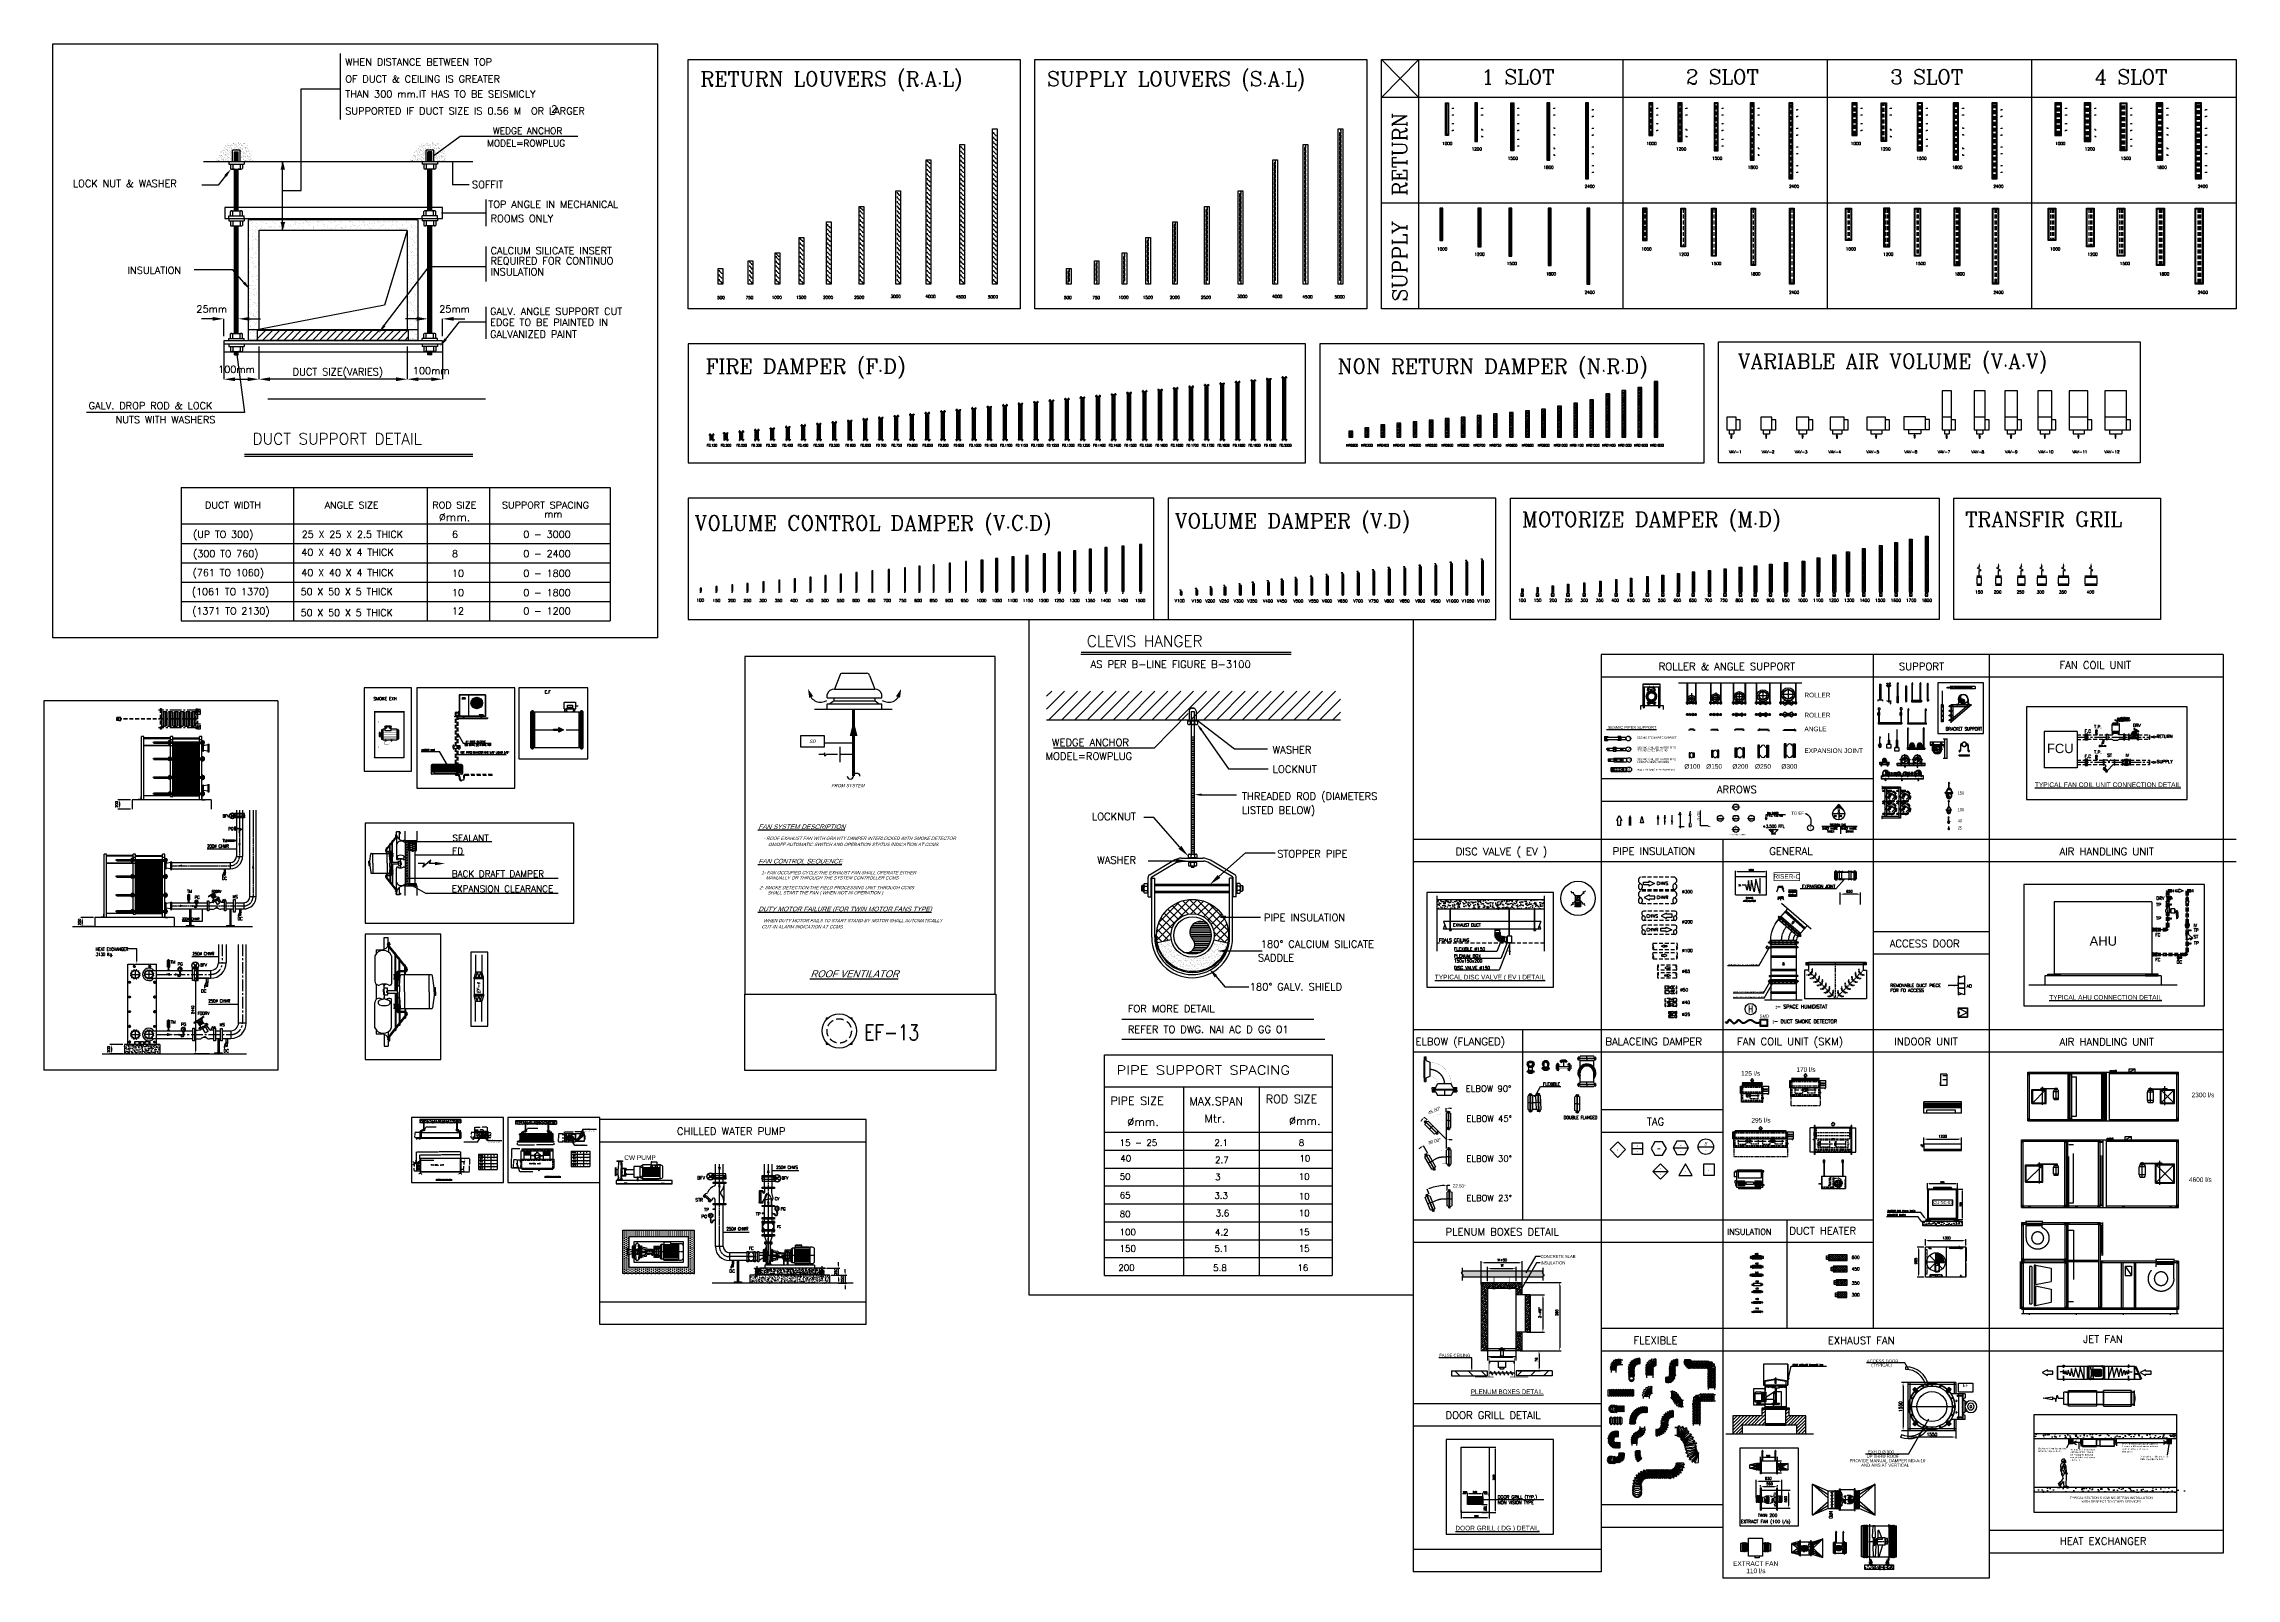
# Model space of a CAD drawing. Extents: x 462150 to 584251, y 35809 to 87318.
# Drawn here: x 462150 to 532793, y 35809 to 85242 of the extents above; entities that cross this region are included whole.
import ezdxf
from ezdxf.enums import TextEntityAlignment as Align
from ezdxf.lldxf.tags import DXFTag

# ---------------------------------------------------------------- set-up
doc = ezdxf.new("R2010")
doc.units = 0
doc.header["$LTSCALE"] = 500
doc.header["$MEASUREMENT"] = 0
for name, pattern in [('ACAD_ISO02W100', [15, 12, -3]), ('CENTER', [2, 1.25, -0.25, 0.25, -0.25]), ('CENTER2', [1.125, 0.75, -0.125, 0.125, -0.125]), ('DASH3', [200, 100, -100]), ('DASHDOT', [1, 0.5, -0.25, 0, -0.25]), ('DASHDOT2', [12.7, 6.35, -3.175, 0, -3.175]), ('DASHED', [15, 12, -3]), ('DASHED2', [0.375, 0.25, -0.125]), ('DOT-E', [0.26, 0.15, -0.11]), ('DSH1', [0.101, 0.067, -0.034]), ('HIDDEN', [0.375, 0.25, -0.125]), ('HIDDEN2', [4.7625, 3.175, -1.5875])]:
    doc.linetypes.add(name, pattern=pattern)
for name, color, linetype in [('-M-FITT', 2, 'Continuous'), ('005-MH-AC-THIRD$0$Floor Plan - LEVEL 3$0$M-EQPM-MISC', 10, 'Continuous'), ('1', 7, 'Continuous'), ('1-EX-DUCT', 1, 'Continuous'), ('12- EQUIPMENT-HVAC', 12, 'Continuous'), ('1KD-DETAILS', 3, 'Continuous'), ('3-PIPE-FIRE MAIN-65', 3, 'Continuous'), ('3-SUPPLY-DIFF. GRILLES', 12, 'Continuous'), ('3-SUPPLY-DUCT', 3, 'Continuous'), ('44', 7, 'Continuous'), ('5', 7, 'Continuous'), ('55', 7, 'Continuous'), ('6-RETURN-DUCT', 6, 'Continuous'), ('_M_SUPPORT_A', 7, 'Continuous'), ('_plum_dim', 2, 'Continuous'), ('A-CEIL-FIXT', 7, 'Continuous'), ('A-FRAME', 7, 'Continuous'), ('A-SYMB-LVLS', 2, 'Continuous'), ('AC-AHU', 3, 'Continuous'), ('AC-CENTER', 9, 'CENTER2'), ('AC-CHW-L', 7, 'Continuous'), ('AC-CHWR', 30, 'DASHED2'), ('AC-CHWS', 93, 'DASHED2'), ('AC-DAMPER', 2, 'Continuous'), ('AC-DIM', 7, 'Continuous'), ('AC-DRAIN', 185, 'Continuous'), ('AC-EDUCT', 3, 'Continuous'), ('AC-EQUIP-HIDDEN', 9, 'HIDDEN2'), ('AC-EQUIPMENT', 230, 'Continuous'), ('AC-EXAUST DUCT', 40, 'Continuous'), ('AC-FAN', 7, 'Continuous'), ('AC-FCU', 3, 'Continuous'), ('AC-FD', 2, 'Continuous'), ('AC-FD.', 241, 'Continuous'), ('AC-GRILL', 2, 'Continuous'), ('AC-HOCK-UP', 9, 'Continuous'), ('AC-HVAC-RD', 6, 'Continuous'), ('AC-INSULATION', 21, 'DASHED2'), ('AC-JETFAN', 3, 'Continuous'), ('AC-LOUVER', 2, 'Continuous'), ('AC-PLINTH', 7, 'Continuous'), ('AC-R.C.D', 61, 'Continuous'), ('AC-RDUCT', 4, 'Continuous'), ('AC-REFRIGERANT', 1, 'Continuous'), ('AC-S.C.D.', 150, 'Continuous'), ('AC-SDUCT', 6, 'Continuous'), ('AC-SEC', 7, 'Continuous'), ('AC-SECTION', 7, 'Continuous'), ('AC-SUPPORT', 124, 'Continuous'), ('AC-TEXT', 7, 'Continuous'), ('AC-TEXT-L', 1, 'Continuous'), ('AC-VAV', 1, 'Continuous'), ('AC-VCD', 2, 'Continuous'), ('AC.REF.1ST.', 200, 'Continuous'), ('AC.VD.', 41, 'Continuous'), ('arch', 8, 'Continuous'), ('ARNOTE', 4, 'Continuous'), ('ARROW', 2, 'Continuous'), ('BASE', 15, 'Continuous'), ('Building', 8, 'Continuous'), ('CCC-H-ARR', 1, 'Continuous'), ('CENTER', 7, 'CENTER'), ('CHWS', 5, 'Continuous'), ('CK_LEVEL_10', 7, 'Continuous'), ('CUTT', 2, 'Continuous'), ('DET_DIM', 1, 'Continuous'), ('DIM', 2, 'Continuous'), ('dim2', 1, 'Continuous'), ('DIMENSION', 150, 'Continuous'), ('DUCT', 7, 'Continuous'), ('DUCT-OP', 3, 'Continuous'), ('DUMMY-TEXT', 4, 'Continuous'), ('dwg', 9, 'Continuous'), ('EDUCT', 3, 'Continuous'), ('eq Coil', 2, 'HIDDEN'), ('EQIP2', 7, 'Continuous'), ('EQIP4', 7, 'Continuous'), ('EQP', 1, 'Continuous'), ('EQY', 2, 'Continuous'), ('EXHD', 4, 'Continuous'), ('F.H.C-FF-VISION', 6, 'Continuous'), ('FCU', 2, 'Continuous'), ('FIT', 6, 'Continuous'), ('fixed bracket', 2, 'Continuous'), ('FW Comment', 7, 'Continuous'), ('FW_Dim', 2, 'DASHED'), ('FW_Jetfans', 3, 'Continuous'), ('H-CCC-GRIL', 2, 'Continuous'), ('H5-ROOF-1$0$M_ARR', 2, 'Continuous'), ('hat', 9, 'Continuous'), ('HVAC', 2, 'Continuous'), ('HVAC-1', 11, 'CENTER'), ('KHALED', 2, 'Continuous'), ('L', 7, 'Continuous'), ('LAYER1', 9, 'Continuous'), ('LEROY100', 2, 'Continuous'), ('LINE', 6, 'Continuous'), ('M-AC-HE', 2, 'Continuous'), ('M-AC-SUPPORT', 1, 'Continuous'), ('M-AC-UNIT', 3, 'Continuous'), ('M-ACTEXT', 2, 'Continuous'), ('M-Actext-200', 7, 'Continuous'), ('M-ANCHOR', 1, 'Continuous'), ('M-CHW', 10, 'HIDDEN2'), ('M-CHWR', 4, 'Continuous'), ('M-CHWS', 6, 'Continuous'), ('M-DIFF', 2, 'Continuous'), ('M-DUCT', 3, 'Continuous'), ('M-EQU-V', 7, 'Continuous'), ('M-FAD', 7, 'Continuous'), ('M-FITING', 1, 'Continuous'), ('M-FITTINGS', 7, 'Continuous'), ('M-GEN', 2, 'Continuous'), ('M-PUMP', 9, 'Continuous'), ('M-S', 70, 'Continuous'), ('M-SAD', 7, 'Continuous'), ('M-SECTON', 3, 'Continuous'), ('M-SUPPORT-AN', 11, 'Continuous'), ('M-SUPPORT-EX', 12, 'Continuous'), ('M-SUPPORTS', 1, 'Continuous'), ('M-SWP', 3, 'ACAD_ISO02W100'), ('M-VALVES', 14, 'Continuous'), ('M_AHU', 40, 'Continuous'), ('M_ARCH', 7, 'Continuous'), ('M_ARR', 2, 'Continuous'), ('M_CONDENSER', 2, 'Continuous'), ('M_DIM', 30, 'Continuous'), ('M_DISTANCE', 30, 'Continuous'), ('M_EXH-DUCT', 6, 'Continuous'), ('M_FAN', 2, 'Continuous'), ('M_FLX', 2, 'Continuous'), ('M_HUB', 7, 'Continuous'), ('M_ROMANT120', 7, 'Continuous'), ('M_RV', 2, 'Continuous'), ('M_SIZE', 2, 'Continuous'), ('ma-section', 3, 'Continuous'), ('MCENTER', 7, 'DASHDOT'), ('MDRAIN', 3, 'Continuous'), ('MDRILL-D', 2, 'DOT-E'), ('MDRILLING', 2, 'Continuous'), ('MEQUIP', 2, 'Continuous'), ('MEQUIP5', 1, 'DASH3'), ('MH-FLX', 2, 'Continuous'), ('MH-RARR', 2, 'Continuous'), ('MH-RLD', 2, 'Continuous'), ('MH-SARR', 2, 'Continuous'), ('MH-SUPORT', 1, 'Continuous'), ('MH-TEXT', 2, 'Continuous'), ('MH-TEXT-L', 1, 'Continuous'), ('MH-VALVE', 7, 'Continuous'), ('MH-VAV', 2, 'Continuous'), ('mine', 6, 'Continuous'), ('MLEROY80', 2, 'Continuous'), ('MLEROY80-1', 2, 'Continuous'), ('MNUTS', 2, 'Continuous'), ('MS-TEXT', 2, 'Continuous'), ('MSUPPORT', 12, 'Continuous'), ('MTHREAD', 7, 'Continuous'), ('Obstruction to airflow', 100, 'Continuous'), ('OPENING', 1, 'Continuous'), ('P-FITING', 7, 'Continuous'), ('P-VENT', 3, 'HIDDEN'), ('P_W_ INSULATION', 2, 'HW'), ('Person', 7, 'Continuous'), ('PIP', 7, 'Continuous'), ('Pl-CEN', 8, 'CENTER2'), ('PL-W-TEXT', 7, 'Continuous'), ('S-DUCT', 3, 'Continuous'), ('SEC-SUP', 8, 'Continuous'), ('Sec_LW-CW', 6, 'Continuous'), ('SL', 3, 'Continuous'), ('SPO', 10, 'Continuous'), ('STEM-L', 6, 'Continuous'), ('support', 40, 'Continuous'), ('SUPPORT-FF-VISION', 150, 'Continuous'), ('SYMBOLS$0$3-PIPE', 6, 'Continuous'), ('Text', 50, 'Continuous'), ('text-', 7, 'Continuous'), ('text50', 9, 'Continuous'), ('TXT', 2, 'Continuous'), ('UG-LEVEL', 7, 'Continuous'), ('W-LEADER', 1, 'Continuous'), ('W-TEXT', 2, 'Continuous'), ('W-WATER PIPE', 130, 'Continuous'), ('W-WATER-CENTER', 2, 'CENTER2'), ('wall bracket', 2, 'Continuous'), ('WATER-SUPPORT', 131, 'Continuous'), ('X1$0$A-REFR-ELEV', 2, 'Continuous'), ('X1$0$A-REFR-SECT', 9, 'Continuous'), ('X1$0$A-TEXT-ROOM-200', 9, 'Continuous')]:
    doc.layers.add(name, color=color, linetype=linetype)
doc.layers.add('ACM-MISC', color=7, linetype='Continuous', lineweight=30)
doc.layers.add('DIFFUSER', color=4, linetype='Continuous', lineweight=25)
doc.styles.add('ARIAL', font='arial.ttf', dxfattribs={"width": 0.8})
doc.styles.add('DIMENSION', font='romans.shx')
doc.styles.add('FF-LOOP', font='romanc.shx', dxfattribs={"height": 2})
doc.styles.add('HL-LD', font='arial.ttf')
doc.styles.add('ITALICC', font='italicc')
doc.styles.add('K', font='ROMANS.SHX', dxfattribs={"height": 105})
doc.styles.add('LEROY100', font='stencil', dxfattribs={"height": 2.7})
doc.styles.add('MAGD', font='romans.shx', dxfattribs={"height": 105})
doc.styles.add('ML80', font='STENCIL', dxfattribs={"oblique": 20, "height": 210})
doc.styles.add('MLEROY80', font='stencil', dxfattribs={"oblique": 20, "height": 210})
doc.styles.add('MOHAMED', font='STENCIL.SHX', dxfattribs={"height": 105})
doc.styles.add('MON', font='romans.shx', dxfattribs={"width": 0.9, "height": 105})
doc.styles.add('MONOTXT', font='MONOTXT', dxfattribs={"height": 0.2})
doc.styles.add('ROMANC', font='romans.shx', dxfattribs={"width": 0.65, "height": 200})
doc.styles.add('ROMAND', font='sanss___.ttf', dxfattribs={"height": 0.3})
doc.styles.add('ROMANS', font='romans.shx', dxfattribs={"width": 0.8, "height": 100})
doc.styles.add('ROMANS-TITLE', font='ROMANS.shx', dxfattribs={"width": 0.8})
doc.styles.add('romant', font='romant.shx', dxfattribs={"width": 0.8, "height": 500})
doc.styles.add('SAHAR', font='STENCIL.SHX', dxfattribs={"height": 40})
doc.styles.add('SIMPLEX', font='SIMPLEX.SHX')
doc.styles.add('STENCIL', font='stencil.shx', dxfattribs={"height": 0.3})
doc.styles.add('STYLE1', font='romans.shx', dxfattribs={"height": 52.5})
doc.styles.add('T25', font='STENCIL.shx', dxfattribs={"width": 0.8, "height": 100})
doc.styles.add('X1$0$ARIAL', font='arial.ttf', dxfattribs={"width": 0.8})
doc.styles.add('ZAZ', font='SIMPLEX', dxfattribs={"height": 210})
tags = doc.linetypes.add('HW', pattern=[1.41, 0.75, -0.12, 0.15, -0.12, 0.15, -0.12]).pattern_tags.tags
tags[14:15] = [DXFTag(74, 4), DXFTag(75, 0), DXFTag(340, '0'), DXFTag(46, 1.0), DXFTag(50, 0.0), DXFTag(44, 0.0), DXFTag(45, 0.0)]
tags[12:13] = [DXFTag(74, 4), DXFTag(75, 0), DXFTag(340, '0'), DXFTag(46, 1.0), DXFTag(50, 0.0), DXFTag(44, 0.0), DXFTag(45, 0.0)]
tags[10:11] = [DXFTag(74, 4), DXFTag(75, 0), DXFTag(340, '0'), DXFTag(46, 1.0), DXFTag(50, 0.0), DXFTag(44, 0.0), DXFTag(45, 0.0)]
tags[8:9] = [DXFTag(74, 4), DXFTag(75, 0), DXFTag(340, '0'), DXFTag(46, 1.0), DXFTag(50, 0.0), DXFTag(44, 0.0), DXFTag(45, 0.0)]
tags[6:7] = [DXFTag(74, 4), DXFTag(75, 0), DXFTag(340, '0'), DXFTag(46, 1.0), DXFTag(50, 0.0), DXFTag(44, 0.0), DXFTag(45, 0.0)]
tags[4:5] = [DXFTag(74, 4), DXFTag(75, 0), DXFTag(340, '0'), DXFTag(46, 1.0), DXFTag(50, 0.0), DXFTag(44, 0.0), DXFTag(45, 0.0)]
doc.linetypes.add('ZIGZAG', pattern='A,0.0001,-0.2,[131,ltypeshp.shx,S=0.2,R=0,X=-0.2,Y=0],-0.4,[131,ltypeshp.shx,S=0.2,R=180,X=0.2,Y=0],-0.2', length=0.8001)
doc.dimstyles.new('DIM-SUPPORT', dxfattribs={"dimtxt": 90, "dimasz": 70, "dimexe": 20, "dimexo": 50, "dimgap": 0.09, "dimtad": 0, "dimdec": 0, "dimrnd": 5, "dimzin": 0, "dimdsep": 46, "dimtxsty": 'SIMPLEX', "dimblk": 'OBLIQUE', "dimcen": 0.09, "dimclrd": 256, "dimclre": 256, "dimclrt": 50, "dimadec": 0, "dimazin": 0, "dimtfac": 1, "dimtdec": 0, "dimtofl": 0, "dimtmove": 0, "dimatfit": 3, "dimfxl": 0, "dimtolj": 1, "dimtzin": 0, "dimarcsym": 0})
doc.dimstyles.new('DIMENSION', dxfattribs={"dimtxt": 100, "dimasz": 120, "dimexe": 50, "dimexo": 50, "dimgap": 35, "dimtad": 1, "dimdec": 0, "dimzin": 0, "dimdsep": 46, "dimtxsty": 'DIMENSION', "dimcen": 2, "dimclrd": 11, "dimclre": 11, "dimclrt": 11, "dimadec": 0, "dimazin": 0, "dimtfac": 1, "dimtdec": 0, "dimtofl": 0, "dimtmove": 2, "dimatfit": 3, "dimfxl": 0, "dimtolj": 1, "dimtzin": 0, "dimarcsym": 0})
doc.dimstyles.new('M_A_HAMID', dxfattribs={"dimscale": 0, "dimtxt": 105, "dimasz": 105, "dimexe": 0.18, "dimexo": 0.625, "dimtad": 0, "dimtih": 1, "dimtoh": 1, "dimdec": 0, "dimzin": 0, "dimdsep": 46, "dimtxsty": 'Standard', "dimcen": 0.09, "dimclrt": 256, "dimadec": 0, "dimazin": 0, "dimtfac": 1, "dimtdec": 0, "dimtofl": 0, "dimtmove": 0, "dimatfit": 3, "dimfxl": 0, "dimtolj": 1, "dimtzin": 0, "dimarcsym": 0})
doc.dimstyles.new('MY-STYLE', dxfattribs={"dimscale": 0, "dimtxt": 105, "dimasz": 90, "dimexe": 1.18, "dimexo": 50, "dimgap": 50, "dimtad": 0, "dimdec": 0, "dimlfac": -1, "dimzin": 0, "dimdsep": 46, "dimtxsty": 'Standard', "dimcen": 0, "dimclrd": 161, "dimclre": 161, "dimclrt": 60, "dimazin": 0, "dimtfac": 1, "dimtdec": 0, "dimtofl": 0, "dimtmove": 0, "dimatfit": 3, "dimfxl": 0, "dimtolj": 1, "dimtzin": 0, "dimarcsym": 0})
doc.dimstyles.new('OS 1-50', dxfattribs={"dimtxt": 125, "dimasz": 150, "dimexe": 0, "dimexo": 0, "dimgap": 50, "dimtad": 1, "dimdec": 0, "dimrnd": 5, "dimzin": 0, "dimdsep": 46, "dimtxsty": 'ROMANS', "dimcen": 0.09, "dimdle": 0.1, "dimclrd": 161, "dimclre": 161, "dimclrt": 7, "dimadec": 0, "dimazin": 0, "dimtfac": 0.9, "dimtdec": 0, "dimtmove": 2, "dimatfit": 3, "dimfxl": 0, "dimtolj": 1, "dimtzin": 0, "dimarcsym": 0})
doc.dimstyles.new('SHERIF-K', dxfattribs={"dimtxt": 80, "dimasz": 100, "dimexe": 50, "dimexo": 50, "dimgap": 50, "dimtad": 1, "dimdec": 0, "dimrnd": 5, "dimdsep": 46, "dimtxsty": 'SIMPLEX', "dimcen": -1, "dimdle": 100, "dimclrd": 161, "dimclre": 161, "dimclrt": 7, "dimadec": 0, "dimazin": 0, "dimtfac": 1, "dimtdec": 0, "dimtix": 1, "dimtmove": 0, "dimatfit": 0, "dimfxl": 0, "dimtolj": 1, "dimtzin": 0, "dimlwd": -1, "dimarcsym": 0})
doc.dimstyles.new('SHERIF-K_SEC', dxfattribs={"dimtxt": 50, "dimasz": 50, "dimexe": 25, "dimexo": 25, "dimgap": 25, "dimtad": 1, "dimdec": 0, "dimdsep": 46, "dimtxsty": 'SIMPLEX', "dimcen": -0.5, "dimdle": 100, "dimclrd": 161, "dimclre": 161, "dimclrt": 7, "dimadec": 0, "dimazin": 0, "dimtfac": 1, "dimtdec": 0, "dimtix": 1, "dimtmove": 0, "dimatfit": 0, "dimfxl": 0, "dimtolj": 1, "dimtzin": 0, "dimlwd": -1, "dimarcsym": 0})
pattern_1 = [(315, (21194.382, -103490.3835), (2.16638107, 2.16638107), [])]
pattern_2 = [(225, (-177025.4005, 117432.7646), (-1.171976644, 1.171976644), [])]
pattern_3 = [(315, (177025.4005, 117432.7646), (1.171976644, 1.171976644), [])]
pattern_4 = [(315, (21194.382, -103490.3835), (2.16638107, 2.16638107), [])]
pattern_5 = [(315, (21201.3395, -103489.158), (2.16638107, 2.16638107), [])]
pattern_6 = [(225, (-177018.4431, 117433.9901), (-1.171976644, 1.171976644), [])]
pattern_7 = [(315, (177032.358, 117433.9901), (1.171976644, 1.171976644), [])]
pattern_8 = [(225, (-177018.4431, 117433.9901), (-1.171976644, 1.171976644), [])]
pattern_9 = [(315, (177032.358, 117433.9901), (1.171976644, 1.171976644), [])]
pattern_10 = [(225, (-177025.4005, 117432.7646), (-1.171976644, 1.171976644), [])]
pattern_11 = [(315, (177025.4005, 117432.7646), (1.171976644, 1.171976644), [])]
pattern_12 = [(45, (263906.988, -48208.4343), (-0.8838834765, 0.8838834765), []), (45, (263906.988, -48207.8093), (-0.8838834765, 0.8838834765), [])]
pattern_13 = [(50, (527744.73, 43624.98), (358.63, -31.376), [37.5, -412.5]), (355, (527744.73, 43625), (-69.376, 376.096), [30, -330]), (100.4514, (527774.6, 43622.37), (289.255, 344.72), [31.87, -350.571]), (46.184, (527744.73, 43725), (533.62, -82.76), [56.25, -618.75]), (96.636, (527789.2, 43718.1), (467.33, 487.06), [47.805, -525.856]), (351.184, (527744.73, 43725), (467.33, 487.06), [45, -495]), (21, (527794.73, 43699.98), (298.454, -201.31), [37.5, -412.5]), (326, (527794.73, 43700), (121.658, 362.575), [30, -330]), (71.4514, (527819.6, 43683.2), (420.111, 161.265), [31.87, -350.571]), (37.5, (527744.73, 43624.98), (6.08, 166.447), [0, -326, 0, -335, 0, -331.25]), (7.5, (527744.73, 43624.98), (131.535, 197.206), [0, -191, 0, -318.5, 0, -126.25]), (327.5, (527633.23, 43624.98), (266.9112, -11.2774), [0, -125, 0, -390, 0, -517.5]), (317.5, (527583.23, 43624.98), (291.593, 50.0525), [0, -162.5, 0, -259, 0, -367.5])]
pattern_14 = [(45, (503517.9387, 102398.2394), (-2.65165043, 2.65165043), [])]
pattern_15 = [(45, (503856.9493, 102398.2394), (-1.76776695, 1.76776695), [])]
pattern_16 = [(90, (-204811.864, 76724.79), (-37.5, 7e-15), [])]

# ---------------------------------------------------------------- blocks, each defined once
blk = doc.blocks.new('V100')
at = {"layer": 'AC.VD.'}
for p, q in [((0, 54), (-49, 54)), ((-49, 54), (-49, 46)), ((0, 46), (-49, 46)), ((0, -118), (0, 54)), ((22, -47), (-22, -4)), ((22, -55), (-22, -98))]:
    blk.add_line(p, q, dxfattribs=at)
for points in [[(34, -100), (34, 0), (-34, 0), (-34, -100)], [(5, 6), (5, 10), (-5, 10), (-5, 6)], [(5, -106), (5, -110), (-5, -110), (-5, -106)]]:
    blk.add_lwpolyline(points, close=True, dxfattribs=at)
at = {"layer": 'AC.VD.', "const_width": 5.17}
for points in [[(0, -23, 1), (0, -29, 1)], [(0, -79, -1), (0, -73, -1)]]:
    blk.add_lwpolyline(points, format="xyb", close=True, dxfattribs=at)
blk = doc.blocks.new('V150')
at = {"layer": 'AC.VD.'}
for p, q in [((0, 54), (-49, 54)), ((-49, 54), (-49, 46)), ((0, 46), (-49, 46)), ((0, -168), (0, 54)), ((22, -4), (-22, -47)), ((22, -97), (-22, -53)), ((22, -105), (-22, -149))]:
    blk.add_line(p, q, dxfattribs=at)
for points in [[(34, -150), (34, 0), (-34, 0), (-34, -150)], [(5, 6), (5, 10), (-5, 10), (-5, 6)], [(5, -156), (5, -160), (-5, -160), (-5, -156)]]:
    blk.add_lwpolyline(points, close=True, dxfattribs=at)
at = {"layer": 'AC.VD.', "const_width": 5.17}
for points in [[(0, -29, -1), (0, -23, -1)], [(0, -72, 1), (0, -78, 1)], [(0, -130, -1), (0, -124, -1)]]:
    blk.add_lwpolyline(points, format="xyb", close=True, dxfattribs=at)
blk = doc.blocks.new('V200')
at = {"layer": 'AC.VD.'}
for p, q in [((0, 54), (-49, 54)), ((-49, 54), (-49, 46)), ((0, 46), (-49, 46)), ((0, -218), (0, 54)), ((22, -12), (-22, -56)), ((22, -120), (-22, -77)), ((22, -135), (-22, -178))]:
    blk.add_line(p, q, dxfattribs=at)
for points in [[(34, -200), (34, 0), (-34, 0), (-34, -200)], [(5, 6), (5, 10), (-5, 10), (-5, 6)], [(5, -206), (5, -210), (-5, -210), (-5, -206)]]:
    blk.add_lwpolyline(points, close=True, dxfattribs=at)
at = {"layer": 'AC.VD.', "const_width": 5.17}
for points in [[(0, -37, -1), (0, -31, -1)], [(0, -96, 1), (0, -101, 1)], [(0, -159, -1), (0, -154, -1)]]:
    blk.add_lwpolyline(points, format="xyb", close=True, dxfattribs=at)
blk = doc.blocks.new('V250')
at = {"layer": 'AC.VD.'}
for p, q in [((0, 54), (-49, 54)), ((-49, 54), (-49, 46)), ((0, 46), (-49, 46)), ((0, -268), (0, 54)), ((22, -54), (-22, -10)), ((22, -69), (-22, -112)), ((22, -174), (-22, -131)), ((22, -195), (-22, -239))]:
    blk.add_line(p, q, dxfattribs=at)
for points in [[(34, -250), (34, 0), (-34, 0), (-34, -250)], [(5, 6), (5, 10), (-5, 10), (-5, 6)], [(5, -256), (5, -260), (-5, -260), (-5, -256)]]:
    blk.add_lwpolyline(points, close=True, dxfattribs=at)
at = {"layer": 'AC.VD.', "const_width": 5.17}
for points in [[(0, -29, 1), (0, -35, 1)], [(0, -93, -1), (0, -88, -1)], [(0, -150, 1), (0, -155, 1)], [(0, -220, -1), (0, -214, -1)]]:
    blk.add_lwpolyline(points, format="xyb", close=True, dxfattribs=at)
blk = doc.blocks.new('V300')
at = {"layer": 'AC.VD.'}
for p, q in [((0, 54), (-49, 54)), ((-49, 54), (-49, 46)), ((0, 46), (-49, 46)), ((0, -318), (0, 54)), ((22, -6), (-22, -50)), ((22, -111), (-22, -67)), ((22, -126), (-22, -169)), ((22, -231), (-22, -188)), ((22, -252), (-22, -296))]:
    blk.add_line(p, q, dxfattribs=at)
for points in [[(34, -300), (34, 0), (-34, 0), (-34, -300)], [(5, 6), (5, 10), (-5, 10), (-5, 6)], [(5, -306), (5, -310), (-5, -310), (-5, -306)]]:
    blk.add_lwpolyline(points, close=True, dxfattribs=at)
at = {"layer": 'AC.VD.', "const_width": 5.17}
for points in [[(0, -31, -1), (0, -25, -1)], [(0, -86, 1), (0, -92, 1)], [(0, -150, -1), (0, -145, -1)], [(0, -207, 1), (0, -212, 1)], [(0, -277, -1), (0, -271, -1)]]:
    blk.add_lwpolyline(points, format="xyb", close=True, dxfattribs=at)
blk = doc.blocks.new('V350')
at = {"layer": 'AC.VD.'}
for p, q in [((0, 54), (-49, 54)), ((-49, 54), (-49, 46)), ((0, 46), (-49, 46)), ((0, -368), (0, 54)), ((22, -54), (-22, -11)), ((22, -64), (-22, -107)), ((22, -164), (-22, -121)), ((22, -176), (-22, -219)), ((22, -281), (-22, -238)), ((22, -302), (-22, -346))]:
    blk.add_line(p, q, dxfattribs=at)
for points in [[(34, -350), (34, 0), (-34, 0), (-34, -350)], [(5, 6), (5, 10), (-5, 10), (-5, 6)], [(5, -356), (5, -360), (-5, -360), (-5, -356)]]:
    blk.add_lwpolyline(points, close=True, dxfattribs=at)
at = {"layer": 'AC.VD.', "const_width": 5.17}
for points in [[(0, -29, 1), (0, -35, 1)], [(0, -88, -1), (0, -83, -1)], [(0, -139, 1), (0, -145, 1)], [(0, -200, -1), (0, -195, -1)], [(0, -257, 1), (0, -262, 1)], [(0, -327, -1), (0, -321, -1)]]:
    blk.add_lwpolyline(points, format="xyb", close=True, dxfattribs=at)
blk = doc.blocks.new('V400')
at = {"layer": 'AC.VD.'}
for p, q in [((0, 54), (-49, 54)), ((-49, 54), (-49, 46)), ((0, 46), (-49, 46)), ((0, -418), (0, 54)), ((22, -5), (-22, -48)), ((22, -104), (-22, -61)), ((22, -114), (-22, -157)), ((22, -214), (-22, -171)), ((22, -226), (-22, -269)), ((22, -331), (-22, -288)), ((22, -352), (-22, -396))]:
    blk.add_line(p, q, dxfattribs=at)
for points in [[(34, -400), (34, 0), (-34, 0), (-34, -400)], [(5, 6), (5, 10), (-5, 10), (-5, 6)], [(5, -406), (5, -410), (-5, -410), (-5, -406)]]:
    blk.add_lwpolyline(points, close=True, dxfattribs=at)
at = {"layer": 'AC.VD.', "const_width": 5.17}
for points in [[(0, -30, -1), (0, -24, -1)], [(0, -79, 1), (0, -85, 1)], [(0, -138, -1), (0, -133, -1)], [(0, -189, 1), (0, -195, 1)], [(0, -250, -1), (0, -245, -1)], [(0, -307, 1), (0, -312, 1)], [(0, -377, -1), (0, -371, -1)]]:
    blk.add_lwpolyline(points, format="xyb", close=True, dxfattribs=at)
blk = doc.blocks.new('V450')
at = {"layer": 'AC.VD.'}
for p, q in [((0, 54), (-49, 54)), ((-49, 54), (-49, 46)), ((0, 46), (-49, 46)), ((0, -468), (0, 54)), ((22, -47), (-22, -3)), ((22, -55), (-22, -98)), ((22, -154), (-22, -111)), ((22, -164), (-22, -207)), ((22, -264), (-22, -221)), ((22, -276), (-22, -319)), ((22, -381), (-22, -338)), ((22, -402), (-22, -446))]:
    blk.add_line(p, q, dxfattribs=at)
for points in [[(34, -450), (34, 0), (-34, 0), (-34, -450)], [(5, 6), (5, 10), (-5, 10), (-5, 6)], [(5, -456), (5, -460), (-5, -460), (-5, -456)]]:
    blk.add_lwpolyline(points, close=True, dxfattribs=at)
at = {"layer": 'AC.VD.', "const_width": 5.17}
for points in [[(0, -22, 1), (0, -28, 1)], [(0, -80, -1), (0, -74, -1)], [(0, -129, 1), (0, -135, 1)], [(0, -188, -1), (0, -183, -1)], [(0, -239, 1), (0, -245, 1)], [(0, -300, -1), (0, -295, -1)], [(0, -357, 1), (0, -362, 1)], [(0, -427, -1), (0, -421, -1)]]:
    blk.add_lwpolyline(points, format="xyb", close=True, dxfattribs=at)
blk = doc.blocks.new('V500')
at = {"layer": 'AC.VD.'}
for p, q in [((0, 54), (-49, 54)), ((-49, 54), (-49, 46)), ((0, 46), (-49, 46)), ((0, -518), (0, 54)), ((22, -4), (-22, -47)), ((22, -97), (-22, -53)), ((22, -105), (-22, -148)), ((22, -204), (-22, -161)), ((22, -214), (-22, -257)), ((22, -314), (-22, -271)), ((22, -326), (-22, -369)), ((22, -431), (-22, -388)), ((22, -452), (-22, -496))]:
    blk.add_line(p, q, dxfattribs=at)
for points in [[(34, -500), (34, 0), (-34, 0), (-34, -500)], [(5, 6), (5, 10), (-5, 10), (-5, 6)], [(5, -506), (5, -510), (-5, -510), (-5, -506)]]:
    blk.add_lwpolyline(points, close=True, dxfattribs=at)
at = {"layer": 'AC.VD.', "const_width": 5.17}
for points in [[(0, -28, -1), (0, -23, -1)], [(0, -72, 1), (0, -78, 1)], [(0, -130, -1), (0, -124, -1)], [(0, -179, 1), (0, -185, 1)], [(0, -238, -1), (0, -233, -1)], [(0, -289, 1), (0, -295, 1)], [(0, -350, -1), (0, -345, -1)], [(0, -407, 1), (0, -412, 1)], [(0, -477, -1), (0, -471, -1)]]:
    blk.add_lwpolyline(points, format="xyb", close=True, dxfattribs=at)
blk = doc.blocks.new('V550')
at = {"layer": 'AC.VD.'}
for p, q in [((0, 54), (-49, 54)), ((-49, 54), (-49, 46)), ((0, 46), (-49, 46)), ((0, -568), (0, 54)), ((22, -47), (-22, -4)), ((22, -54), (-22, -97)), ((22, -147), (-22, -103)), ((22, -155), (-22, -198)), ((22, -254), (-22, -211)), ((22, -264), (-22, -307)), ((22, -364), (-22, -321)), ((22, -376), (-22, -419)), ((22, -481), (-22, -438)), ((22, -502), (-22, -546))]:
    blk.add_line(p, q, dxfattribs=at)
for points in [[(34, -550), (34, 0), (-34, 0), (-34, -550)], [(5, 6), (5, 10), (-5, 10), (-5, 6)], [(5, -556), (5, -560), (-5, -560), (-5, -556)]]:
    blk.add_lwpolyline(points, close=True, dxfattribs=at)
at = {"layer": 'AC.VD.', "const_width": 5.17}
for points in [[(-3, -26, -1), (3, -26, -1)], [(0, -78, -1), (0, -73, -1)], [(0, -122, 1), (0, -128, 1)], [(0, -180, -1), (0, -174, -1)], [(0, -229, 1), (0, -235, 1)], [(0, -288, -1), (0, -283, -1)], [(0, -339, 1), (0, -345, 1)], [(0, -400, -1), (0, -395, -1)], [(0, -457, 1), (0, -462, 1)], [(0, -527, -1), (0, -521, -1)]]:
    blk.add_lwpolyline(points, format="xyb", close=True, dxfattribs=at)
blk = doc.blocks.new('V600')
at = {"layer": 'AC.VD.'}
for p, q in [((0, 54), (-49, 54)), ((-49, 54), (-49, 46)), ((0, 46), (-49, 46)), ((0, -618), (0, 54)), ((22, -3), (-22, -46)), ((22, -96), (-22, -52)), ((22, -104), (-22, -147)), ((22, -197), (-22, -153)), ((22, -205), (-22, -248)), ((22, -304), (-22, -261)), ((22, -314), (-22, -357)), ((22, -414), (-22, -371)), ((22, -426), (-22, -469)), ((22, -531), (-22, -488)), ((22, -552), (-22, -596))]:
    blk.add_line(p, q, dxfattribs=at)
for points in [[(34, -600), (34, 0), (-34, 0), (-34, -600)], [(5, 6), (5, 10), (-5, 10), (-5, 6)], [(5, -606), (5, -610), (-5, -610), (-5, -606)]]:
    blk.add_lwpolyline(points, close=True, dxfattribs=at)
at = {"layer": 'AC.VD.', "const_width": 5.17}
for points in [[(0, -27, -1), (0, -21, -1)], [(0, -71, 1), (0, -77, 1)], [(0, -128, -1), (0, -123, -1)], [(0, -172, 1), (0, -178, 1)], [(0, -230, -1), (0, -224, -1)], [(0, -279, 1), (0, -285, 1)], [(0, -338, -1), (0, -333, -1)], [(0, -389, 1), (0, -395, 1)], [(0, -450, -1), (0, -445, -1)], [(0, -507, 1), (0, -512, 1)], [(0, -577, -1), (0, -571, -1)]]:
    blk.add_lwpolyline(points, format="xyb", close=True, dxfattribs=at)
blk = doc.blocks.new('V650')
at = {"layer": 'AC.VD.'}
for p, q in [((0, 54), (-49, 54)), ((-49, 54), (-49, 46)), ((0, 46), (-49, 46)), ((0, -668), (0, 54)), ((22, -44), (-22, -1)), ((22, -53), (-22, -96)), ((22, -146), (-22, -102)), ((22, -154), (-22, -197)), ((22, -247), (-22, -203)), ((22, -255), (-22, -298)), ((22, -354), (-22, -311)), ((22, -364), (-22, -407)), ((22, -464), (-22, -421)), ((22, -476), (-22, -519)), ((22, -581), (-22, -538)), ((22, -602), (-22, -646))]:
    blk.add_line(p, q, dxfattribs=at)
for points in [[(34, -650), (34, 0), (-34, 0), (-34, -650)], [(5, 6), (5, 10), (-5, 10), (-5, 6)], [(5, -656), (5, -660), (-5, -660), (-5, -656)]]:
    blk.add_lwpolyline(points, close=True, dxfattribs=at)
at = {"layer": 'AC.VD.', "const_width": 5.17}
for points in [[(0, -20, 1), (0, -26, 1)], [(0, -77, -1), (0, -71, -1)], [(0, -121, 1), (0, -127, 1)], [(0, -178, -1), (0, -173, -1)], [(0, -222, 1), (0, -228, 1)], [(0, -280, -1), (0, -274, -1)], [(0, -329, 1), (0, -335, 1)], [(0, -388, -1), (0, -383, -1)], [(0, -439, 1), (0, -445, 1)], [(0, -500, -1), (0, -495, -1)], [(0, -557, 1), (0, -562, 1)], [(0, -627, -1), (0, -621, -1)]]:
    blk.add_lwpolyline(points, format="xyb", close=True, dxfattribs=at)
blk = doc.blocks.new('V700')
at = {"layer": 'AC.VD.'}
for p, q in [((0, 54), (-49, 54)), ((-49, 54), (-49, 46)), ((0, 46), (-49, 46)), ((0, -718), (0, 54)), ((22, -1), (-22, -45)), ((22, -94), (-22, -51)), ((22, -103), (-22, -146)), ((22, -196), (-22, -152)), ((22, -204), (-22, -247)), ((22, -297), (-22, -253)), ((22, -305), (-22, -348)), ((22, -404), (-22, -361)), ((22, -414), (-22, -457)), ((22, -514), (-22, -471)), ((22, -526), (-22, -569)), ((22, -631), (-22, -588)), ((22, -652), (-22, -696))]:
    blk.add_line(p, q, dxfattribs=at)
for points in [[(34, -700), (34, 0), (-34, 0), (-34, -700)], [(5, 6), (5, 10), (-5, 10), (-5, 6)], [(5, -706), (5, -710), (-5, -710), (-5, -706)]]:
    blk.add_lwpolyline(points, close=True, dxfattribs=at)
at = {"layer": 'AC.VD.', "const_width": 5.17}
for points in [[(0, -26, -1), (0, -20, -1)], [(0, -70, 1), (0, -76, 1)], [(0, -127, -1), (0, -121, -1)], [(0, -171, 1), (0, -177, 1)], [(0, -228, -1), (0, -223, -1)], [(0, -272, 1), (0, -278, 1)], [(0, -330, -1), (0, -324, -1)], [(0, -379, 1), (0, -385, 1)], [(0, -438, -1), (0, -433, -1)], [(0, -489, 1), (0, -495, 1)], [(0, -550, -1), (0, -545, -1)], [(0, -607, 1), (0, -612, 1)], [(0, -677, -1), (0, -671, -1)]]:
    blk.add_lwpolyline(points, format="xyb", close=True, dxfattribs=at)
blk = doc.blocks.new('V750')
at = {"layer": 'AC.VD.'}
for p, q in [((0, 54), (-49, 54)), ((-49, 54), (-49, 46)), ((0, 46), (-49, 46)), ((22, -43), (-22, 0)), ((0, -768), (0, 54)), ((22, -51), (-22, -95)), ((22, -144), (-22, -101)), ((22, -153), (-22, -196)), ((22, -246), (-22, -202)), ((22, -254), (-22, -297)), ((22, -347), (-22, -303)), ((22, -355), (-22, -398)), ((22, -454), (-22, -411)), ((22, -464), (-22, -507)), ((22, -564), (-22, -521)), ((22, -576), (-22, -619)), ((22, -681), (-22, -638)), ((22, -702), (-22, -746))]:
    blk.add_line(p, q, dxfattribs=at)
for points in [[(34, -750), (34, 0), (-34, 0), (-34, -750)], [(5, 6), (5, 10), (-5, 10), (-5, 6)], [(5, -756), (5, -760), (-5, -760), (-5, -756)]]:
    blk.add_lwpolyline(points, close=True, dxfattribs=at)
at = {"layer": 'AC.VD.', "const_width": 5.17}
for points in [[(0, -19, 1), (0, -24, 1)], [(0, -76, -1), (0, -70, -1)], [(0, -120, 1), (0, -126, 1)], [(0, -177, -1), (0, -171, -1)], [(0, -221, 1), (0, -227, 1)], [(0, -278, -1), (0, -273, -1)], [(0, -322, 1), (0, -328, 1)], [(0, -380, -1), (0, -374, -1)], [(0, -429, 1), (0, -435, 1)], [(0, -488, -1), (0, -483, -1)], [(0, -539, 1), (0, -545, 1)], [(0, -600, -1), (0, -595, -1)], [(0, -657, 1), (0, -662, 1)], [(0, -727, -1), (0, -721, -1)]]:
    blk.add_lwpolyline(points, format="xyb", close=True, dxfattribs=at)
blk = doc.blocks.new('V800')
at = {"layer": 'AC.VD.'}
for p, q in [((0, 54), (-49, 54)), ((-49, 54), (-49, 46)), ((0, 46), (-49, 46)), ((0, -841), (0, 54)), ((22, -24), (-22, -67)), ((22, -117), (-22, -73)), ((22, -125), (-22, -168)), ((22, -218), (-22, -175)), ((22, -226), (-22, -269)), ((22, -319), (-22, -276)), ((22, -327), (-22, -371)), ((22, -420), (-22, -377)), ((22, -429), (-22, -472)), ((22, -528), (-22, -484)), ((22, -538), (-22, -581)), ((22, -637), (-22, -594)), ((22, -649), (-22, -693)), ((22, -755), (-22, -711)), ((22, -776), (-22, -819))]:
    blk.add_line(p, q, dxfattribs=at)
for points in [[(34, -824), (34, 0), (-34, 0), (-34, -824)], [(5, 6), (5, 10), (-5, 10), (-5, 6)], [(5, -830), (5, -833), (-5, -833), (-5, -830)]]:
    blk.add_lwpolyline(points, close=True, dxfattribs=at)
at = {"layer": 'AC.VD.', "const_width": 5.17}
for points in [[(0, -48, -1), (0, -43, -1)], [(0, -92, 1), (0, -98, 1)], [(0, -149, -1), (0, -144, -1)], [(0, -193, 1), (0, -199, 1)], [(0, -251, -1), (0, -245, -1)], [(0, -295, 1), (0, -300, 1)], [(0, -352, -1), (0, -346, -1)], [(0, -396, 1), (0, -402, 1)], [(0, -453, -1), (0, -447, -1)], [(0, -503, 1), (0, -509, 1)], [(0, -562, -1), (0, -556, -1)], [(0, -613, 1), (0, -619, 1)], [(0, -674, -1), (0, -668, -1)], [(0, -730, 1), (0, -736, 1)], [(0, -800, -1), (0, -795, -1)]]:
    blk.add_lwpolyline(points, format="xyb", close=True, dxfattribs=at)
blk = doc.blocks.new('V850')
at = {"layer": 'AC.VD.'}
for p, q in [((0, 54), (-49, 54)), ((-49, 54), (-49, 46)), ((0, 46), (-49, 46)), ((22, -42), (-22, 1)), ((0, -868), (0, 54)), ((22, -50), (-22, -94)), ((22, -143), (-22, -100)), ((22, -151), (-22, -195)), ((22, -244), (-22, -201)), ((22, -253), (-22, -296)), ((22, -346), (-22, -302)), ((22, -354), (-22, -397)), ((22, -447), (-22, -403)), ((22, -455), (-22, -498)), ((22, -554), (-22, -511)), ((22, -564), (-22, -607)), ((22, -664), (-22, -621)), ((22, -676), (-22, -719)), ((22, -781), (-22, -738)), ((22, -802), (-22, -846))]:
    blk.add_line(p, q, dxfattribs=at)
for points in [[(34, -850), (34, 0), (-34, 0), (-34, -850)], [(5, 6), (5, 10), (-5, 10), (-5, 6)], [(5, -856), (5, -860), (-5, -860), (-5, -856)]]:
    blk.add_lwpolyline(points, close=True, dxfattribs=at)
at = {"layer": 'AC.VD.', "const_width": 5.17}
for points in [[(0, -17, 1), (0, -23, 1)], [(0, -75, -1), (0, -69, -1)], [(0, -119, 1), (0, -124, 1)], [(0, -176, -1), (0, -170, -1)], [(0, -220, 1), (0, -226, 1)], [(0, -277, -1), (0, -271, -1)], [(0, -321, 1), (0, -327, 1)], [(0, -378, -1), (0, -373, -1)], [(0, -422, 1), (0, -428, 1)], [(0, -480, -1), (0, -474, -1)], [(0, -529, 1), (0, -535, 1)], [(0, -588, -1), (0, -583, -1)], [(0, -639, 1), (0, -645, 1)], [(0, -700, -1), (0, -695, -1)], [(0, -757, 1), (0, -762, 1)], [(0, -827, -1), (0, -821, -1)]]:
    blk.add_lwpolyline(points, format="xyb", close=True, dxfattribs=at)
blk = doc.blocks.new('V900')
at = {"layer": 'AC.VD.'}
for p, q in [((0, 54), (-49, 54)), ((-49, 54), (-49, 46)), ((0, 46), (-49, 46)), ((0, -918), (0, 54)), ((22, -56), (-22, -13)), ((22, -64), (-22, -108)), ((22, -157), (-22, -114)), ((22, -165), (-22, -209)), ((22, -264), (-22, -221)), ((22, -274), (-22, -318)), ((22, -367), (-22, -324)), ((22, -376), (-22, -419)), ((22, -469), (-22, -425)), ((22, -477), (-22, -520)), ((22, -576), (-22, -532)), ((22, -586), (-22, -629)), ((22, -686), (-22, -642)), ((22, -698), (-22, -741)), ((22, -803), (-22, -760)), ((22, -824), (-22, -867))]:
    blk.add_line(p, q, dxfattribs=at)
for points in [[(34, -900), (34, 0), (-34, 0), (-34, -900)], [(5, 6), (5, 10), (-5, 10), (-5, 6)], [(5, -906), (5, -910), (-5, -910), (-5, -906)]]:
    blk.add_lwpolyline(points, close=True, dxfattribs=at)
at = {"layer": 'AC.VD.', "const_width": 5.17}
for points in [[(0, -32, 1), (0, -37, 1)], [(0, -89, -1), (0, -83, -1)], [(0, -133, 1), (0, -138, 1)], [(0, -190, -1), (0, -184, -1)], [(0, -240, 1), (0, -246, 1)], [(0, -299, -1), (0, -293, -1)], [(0, -343, 1), (0, -349, 1)], [(0, -400, -1), (0, -394, -1)], [(0, -444, 1), (0, -450, 1)], [(0, -501, -1), (0, -496, -1)], [(0, -551, 1), (0, -557, 1)], [(0, -610, -1), (0, -605, -1)], [(0, -661, 1), (0, -667, 1)], [(0, -722, -1), (0, -716, -1)], [(0, -779, 1), (0, -784, 1)], [(0, -849, -1), (0, -843, -1)]]:
    blk.add_lwpolyline(points, format="xyb", close=True, dxfattribs=at)
blk = doc.blocks.new('V950')
at = {"layer": 'AC.VD.'}
for p, q in [((0, 54), (-49, 54)), ((-49, 54), (-49, 46)), ((0, 46), (-49, 46)), ((0, -968), (0, 54)), ((22, -15), (-22, -58)), ((22, -108), (-22, -64)), ((22, -116), (-22, -159)), ((22, -209), (-22, -166)), ((22, -217), (-22, -260)), ((22, -316), (-22, -273)), ((22, -326), (-22, -369)), ((22, -419), (-22, -376)), ((22, -427), (-22, -471)), ((22, -520), (-22, -477)), ((22, -528), (-22, -572)), ((22, -627), (-22, -584)), ((22, -637), (-22, -681)), ((22, -737), (-22, -694)), ((22, -749), (-22, -793)), ((22, -855), (-22, -811)), ((22, -876), (-22, -919))]:
    blk.add_line(p, q, dxfattribs=at)
for points in [[(34, -950), (34, 0), (-34, 0), (-34, -950)], [(5, 6), (5, 10), (-5, 10), (-5, 6)], [(5, -956), (5, -960), (-5, -960), (-5, -956)]]:
    blk.add_lwpolyline(points, close=True, dxfattribs=at)
at = {"layer": 'AC.VD.', "const_width": 5.17}
for points in [[(0, -39, -1), (0, -33, -1)], [(0, -83, 1), (0, -89, 1)], [(0, -140, -1), (0, -135, -1)], [(0, -184, 1), (0, -190, 1)], [(0, -242, -1), (0, -236, -1)], [(0, -292, 1), (0, -297, 1)], [(0, -351, -1), (0, -345, -1)], [(0, -394, 1), (0, -400, 1)], [(0, -452, -1), (0, -446, -1)], [(0, -496, 1), (0, -501, 1)], [(0, -553, -1), (0, -547, -1)], [(0, -603, 1), (0, -609, 1)], [(0, -662, -1), (0, -656, -1)], [(0, -713, 1), (0, -718, 1)], [(0, -774, -1), (0, -768, -1)], [(0, -830, 1), (0, -836, 1)], [(0, -900, -1), (0, -895, -1)]]:
    blk.add_lwpolyline(points, format="xyb", close=True, dxfattribs=at)
blk = doc.blocks.new('V1000')
at = {"layer": 'AC.VD.'}
for p, q in [((0, 54), (-49, 54)), ((-49, 54), (-49, 46)), ((0, 46), (-49, 46)), ((0, -1018), (0, 54)), ((22, -64), (-22, -21)), ((22, -73), (-22, -116)), ((22, -165), (-22, -122)), ((22, -174), (-22, -217)), ((22, -267), (-22, -223)), ((22, -275), (-22, -318)), ((22, -374), (-22, -331)), ((22, -384), (-22, -427)), ((22, -477), (-22, -434)), ((22, -485), (-22, -528)), ((22, -578), (-22, -535)), ((22, -586), (-22, -630)), ((22, -685), (-22, -642)), ((22, -695), (-22, -739)), ((22, -795), (-22, -752)), ((22, -807), (-22, -850)), ((22, -912), (-22, -869)), ((22, -934), (-22, -977))]:
    blk.add_line(p, q, dxfattribs=at)
for points in [[(34, -1000), (34, 0), (-34, 0), (-34, -1000)], [(5, 6), (5, 10), (-5, 10), (-5, 6)], [(5, -1006), (5, -1010), (-5, -1010), (-5, -1006)]]:
    blk.add_lwpolyline(points, close=True, dxfattribs=at)
at = {"layer": 'AC.VD.', "const_width": 5.17}
for points in [[(0, -40, 1), (0, -45, 1)], [(0, -97, -1), (0, -91, -1)], [(0, -141, 1), (0, -147, 1)], [(0, -198, -1), (0, -193, -1)], [(0, -242, 1), (0, -248, 1)], [(0, -299, -1), (0, -294, -1)], [(0, -349, 1), (0, -355, 1)], [(0, -408, -1), (0, -403, -1)], [(0, -452, 1), (0, -458, 1)], [(0, -510, -1), (0, -504, -1)], [(0, -554, 1), (0, -559, 1)], [(0, -611, -1), (0, -605, -1)], [(0, -661, 1), (0, -666, 1)], [(0, -720, -1), (0, -714, -1)], [(0, -771, 1), (0, -776, 1)], [(0, -832, -1), (0, -826, -1)], [(0, -888, 1), (0, -894, 1)], [(0, -958, -1), (0, -952, -1)]]:
    blk.add_lwpolyline(points, format="xyb", close=True, dxfattribs=at)
blk = doc.blocks.new('V1050')
at = {"layer": 'AC.VD.'}
for p, q in [((0, 54), (-49, 54)), ((-49, 54), (-49, 46)), ((0, 46), (-49, 46)), ((0, -1068), (0, 54)), ((22, -29), (-22, -73)), ((22, -122), (-22, -79)), ((22, -131), (-22, -174)), ((22, -224), (-22, -180)), ((22, -232), (-22, -275)), ((22, -331), (-22, -288)), ((22, -341), (-22, -384)), ((22, -444), (-22, -401)), ((22, -453), (-22, -496)), ((22, -546), (-22, -502)), ((22, -554), (-22, -597)), ((22, -647), (-22, -603)), ((22, -655), (-22, -698)), ((22, -754), (-22, -711)), ((22, -764), (-22, -807)), ((22, -864), (-22, -821)), ((22, -876), (-22, -919)), ((22, -981), (-22, -938)), ((22, -1002), (-22, -1046))]:
    blk.add_line(p, q, dxfattribs=at)
for points in [[(34, -1050), (34, 0), (-34, 0), (-34, -1050)], [(5, 6), (5, 10), (-5, 10), (-5, 6)], [(5, -1056), (5, -1060), (-5, -1060), (-5, -1056)]]:
    blk.add_lwpolyline(points, close=True, dxfattribs=at)
at = {"layer": 'AC.VD.', "const_width": 5.17}
for points in [[(0, -54, -1), (0, -48, -1)], [(0, -98, 1), (0, -104, 1)], [(0, -155, -1), (0, -149, -1)], [(0, -199, 1), (0, -205, 1)], [(0, -256, -1), (0, -251, -1)], [(0, -306, 1), (0, -312, 1)], [(0, -365, -1), (0, -360, -1)], [(0, -420, 1), (0, -426, 1)], [(0, -477, -1), (0, -471, -1)], [(0, -521, 1), (0, -527, 1)], [(0, -578, -1), (0, -573, -1)], [(0, -622, 1), (0, -628, 1)], [(0, -680, -1), (0, -674, -1)], [(0, -729, 1), (0, -735, 1)], [(0, -788, -1), (0, -783, -1)], [(0, -839, 1), (0, -845, 1)], [(0, -900, -1), (0, -895, -1)], [(0, -957, 1), (0, -962, 1)], [(0, -1027, -1), (0, -1021, -1)]]:
    blk.add_lwpolyline(points, format="xyb", close=True, dxfattribs=at)
blk = doc.blocks.new('V1100')
at = {"layer": 'AC.VD.'}
for p, q in [((0, 54), (-49, 54)), ((-49, 54), (-49, 46)), ((0, 46), (-49, 46)), ((0, -1118), (0, 54)), ((22, -71), (-22, -28)), ((22, -79), (-22, -123)), ((22, -172), (-22, -129)), ((22, -181), (-22, -224)), ((22, -274), (-22, -230)), ((22, -282), (-22, -325)), ((22, -381), (-22, -338)), ((22, -391), (-22, -434)), ((22, -491), (-22, -447)), ((22, -503), (-22, -546)), ((22, -596), (-22, -552)), ((22, -604), (-22, -647)), ((22, -697), (-22, -653)), ((22, -705), (-22, -748)), ((22, -804), (-22, -761)), ((22, -814), (-22, -857)), ((22, -914), (-22, -871)), ((22, -926), (-22, -969)), ((22, -1031), (-22, -988)), ((22, -1052), (-22, -1096))]:
    blk.add_line(p, q, dxfattribs=at)
for points in [[(34, -1100), (34, 0), (-34, 0), (-34, -1100)], [(5, 6), (5, 10), (-5, 10), (-5, 6)], [(5, -1106), (5, -1110), (-5, -1110), (-5, -1106)]]:
    blk.add_lwpolyline(points, close=True, dxfattribs=at)
at = {"layer": 'AC.VD.', "const_width": 5.17}
for points in [[(0, -47, 1), (0, -52, 1)], [(0, -104, -1), (0, -98, -1)], [(0, -148, 1), (0, -154, 1)], [(0, -205, -1), (0, -199, -1)], [(0, -249, 1), (0, -255, 1)], [(0, -306, -1), (0, -301, -1)], [(0, -356, 1), (0, -362, 1)], [(0, -415, -1), (0, -410, -1)], [(0, -466, 1), (0, -472, 1)], [(0, -527, -1), (0, -521, -1)], [(0, -571, 1), (0, -577, 1)], [(0, -628, -1), (0, -623, -1)], [(0, -672, 1), (0, -678, 1)], [(0, -730, -1), (0, -724, -1)], [(0, -779, 1), (0, -785, 1)], [(0, -838, -1), (0, -833, -1)], [(0, -889, 1), (0, -895, 1)], [(0, -950, -1), (0, -945, -1)], [(0, -1007, 1), (0, -1012, 1)], [(0, -1077, -1), (0, -1071, -1)]]:
    blk.add_lwpolyline(points, format="xyb", close=True, dxfattribs=at)
blk = doc.blocks.new('FD200')
h = blk.add_hatch()
h.set_pattern_fill('ANSI31', color=256, scale=13.259402, angle=90, style=0)
h.set_pattern_definition([(45, (177025.4005, -117232.7646), (1.171976644, -1.171976644), [])])
edge = h.paths.add_edge_path()
edge.add_arc((-71, 200), 4.16, 450, 540, ccw=False)
edge.add_line((-50, 200), (-75, 200))
edge.add_line((-59, 205), (-71, 205))
edge.add_line((-75, 200), (-75, 200))
edge.add_line((-50, 200), (-50, 231))
edge.add_line((-55, 226), (-55, 209))
edge.add_arc((-59, 209), 4.16, 270, 360, ccw=False)
edge.add_arc((-50, 226), 4.16, 450, 540, ccw=False)
h = blk.add_hatch()
h.set_pattern_fill('ANSI31', color=256, scale=24.509804, angle=-90, style=0)
h.set_pattern_definition([(45, (21194.382, 103690.3835), (2.16638107, -2.16638107), [])])
h.paths.add_polyline_path([(50, 202), (50, 200), (-48, 200), (-48, 202)])
h = blk.add_hatch()
h.set_pattern_fill('ANSI31', color=256, scale=13.259402, angle=90, style=0)
h.set_pattern_definition([(135, (-177025.4005, -117232.7646), (-1.171976644, -1.171976644), [])])
edge = h.paths.add_edge_path()
edge.add_arc((71, 200), 4.16, 0, 90)
edge.add_line((50, 200), (75, 200))
edge.add_line((59, 205), (71, 205))
edge.add_line((75, 200), (75, 200))
edge.add_line((50, 200), (50, 231))
edge.add_line((55, 226), (55, 209))
edge.add_arc((59, 209), 4.16, 180, 270)
edge.add_arc((50, 226), 4.16, 0, 90)
h = blk.add_hatch()
h.set_pattern_fill('ANSI31', color=256, scale=13.259402, angle=90, style=0)
h.set_pattern_definition(pattern_3)
edge = h.paths.add_edge_path()
edge.add_arc((-71, 0), 4.16, -180, -90)
edge.add_line((-50, 0), (-75, 0))
edge.add_line((-59, -5), (-71, -5))
edge.add_line((-75, 0), (-75, 0))
edge.add_line((-50, 0), (-50, -31))
edge.add_line((-55, -26), (-55, -9))
edge.add_arc((-59, -9), 4.16, 0, 90)
edge.add_arc((-50, -26), 4.16, -180, -90)
h = blk.add_hatch()
h.set_pattern_fill('ANSI31', color=256, scale=24.509804, angle=-90, style=0)
h.set_pattern_definition(pattern_1)
h.paths.add_polyline_path([(50, -2), (50, 0), (-48, 0), (-48, -2)])
h = blk.add_hatch()
h.set_pattern_fill('ANSI31', color=256, scale=13.259402, angle=90, style=0)
h.set_pattern_definition(pattern_2)
edge = h.paths.add_edge_path()
edge.add_arc((71, 0), 4.16, 270, 360, ccw=False)
edge.add_line((50, 0), (75, 0))
edge.add_line((59, -5), (71, -5))
edge.add_line((75, 0), (75, 0))
edge.add_line((50, 0), (50, -31))
edge.add_line((55, -26), (55, -9))
edge.add_arc((59, -9), 4.16, 90, 180, ccw=False)
edge.add_arc((50, -26), 4.16, 270, 360, ccw=False)
for p, q in [((-75, 200), (50, 200)), ((-75, 200), (-75, 200)), ((-50, 200), (-75, 200)), ((-59, 205), (-71, 205)), ((-55, 226), (-55, 209)), ((-50, 231), (-50, 231)), ((-50, 200), (-50, 231)), ((-50, 202), (50, 202)), ((-50, 202), (-50, 200)), ((-50, 200), (-50, 202)), ((-50, 0), (-50, 200)), ((50, 0), (-50, 0)), ((-36, 200), (-36, 195)), ((-30, 195), (-36, 195)), ((-36, 0), (-36, 5)), ((-30, 5), (-36, 5)), ((-30, 0), (-30, 200)), ((-30, 182), (-22, 182)), ((-30, 140), (-22, 140)), ((-30, 60), (-22, 60)), ((-30, 18), (-22, 18)), ((-22, 0), (-22, 200)), ((-22, 193), (15, 200)), ((15, 189), (-22, 193)), ((15, 189), (-22, 178)), ((15, 174), (-22, 178)), ((-22, 168), (-17, 168)), ((-22, 161), (-17, 161)), ((15, 174), (-17, 164)), ((-17, 168), (-17, 161)), ((-12, 164), (-17, 164)), ((-12, 168), (-12, 161)), ((15, 168), (-12, 168)), ((15, 161), (-12, 161)), ((15, 0), (15, 200)), ((15, 182), (24, 182)), ((15, 140), (24, 140)), ((15, 60), (24, 60)), ((15, 18), (24, 18)), ((24, 0), (24, 200)), ((24, 195), (30, 195)), ((24, 5), (30, 5)), ((30, 200), (30, 195)), ((30, 0), (30, 5)), ((50, 231), (50, 231)), ((50, 200), (50, 231)), ((50, 202), (50, 200)), ((50, 0), (50, 200)), ((50, 200), (75, 200)), ((55, 226), (55, 209)), ((59, 205), (71, 205)), ((75, 200), (75, 200)), ((-75, 0), (-75, 0)), ((-50, 0), (-75, 0)), ((-59, -5), (-71, -5)), ((-55, -26), (-55, -9)), ((-50, -2), (-50, 0)), ((-50, 0), (-50, -2)), ((-50, 0), (-50, -31)), ((-50, -2), (50, -2)), ((-50, -31), (-50, -31)), ((50, -2), (50, 0)), ((50, 0), (75, 0)), ((50, 0), (50, -31)), ((50, -31), (50, -31)), ((55, -26), (55, -9)), ((59, -5), (71, -5)), ((75, 0), (75, 0))]:
    blk.add_line(p, q)
for centre, start, end in [((-71, 200), 90, 180), ((-59, 209), 270, 0), ((-50, 226), 90, 180), ((50, 226), 0, 90), ((59, 209), 180, 270), ((71, 200), 0, 90), ((-71, 0), 180, 270), ((-59, -9), 0, 90), ((-50, -26), 180, 270), ((50, -26), 270, 0), ((59, -9), 90, 180), ((71, 0), 270, 0)]:
    blk.add_arc(centre, 4.16, start, end)
blk = doc.blocks.new('FD150')
h = blk.add_hatch()
h.set_pattern_fill('ANSI31', color=256, scale=13.259402, angle=90, style=0)
h.set_pattern_definition([(45, (177025.4005, -117282.7646), (1.171976644, -1.171976644), [])])
edge = h.paths.add_edge_path()
edge.add_arc((-71, 150), 4.16, 450, 540, ccw=False)
edge.add_line((-50, 150), (-75, 150))
edge.add_line((-59, 155), (-71, 155))
edge.add_line((-75, 150), (-75, 150))
edge.add_line((-50, 150), (-50, 181))
edge.add_line((-55, 176), (-55, 159))
edge.add_arc((-59, 159), 4.16, 270, 360, ccw=False)
edge.add_arc((-50, 176), 4.16, 450, 540, ccw=False)
h = blk.add_hatch()
h.set_pattern_fill('ANSI31', color=256, scale=24.509804, angle=-90, style=0)
h.set_pattern_definition([(45, (21194.382, 103640.3835), (2.16638107, -2.16638107), [])])
h.paths.add_polyline_path([(50, 152), (50, 150), (-48, 150), (-48, 152)])
h = blk.add_hatch()
h.set_pattern_fill('ANSI31', color=256, scale=13.259402, angle=90, style=0)
h.set_pattern_definition([(135, (-177025.4005, -117282.7646), (-1.171976644, -1.171976644), [])])
edge = h.paths.add_edge_path()
edge.add_arc((71, 150), 4.16, 0, 90)
edge.add_line((50, 150), (75, 150))
edge.add_line((59, 155), (71, 155))
edge.add_line((75, 150), (75, 150))
edge.add_line((50, 150), (50, 181))
edge.add_line((55, 176), (55, 159))
edge.add_arc((59, 159), 4.16, 180, 270)
edge.add_arc((50, 176), 4.16, 0, 90)
h = blk.add_hatch()
h.set_pattern_fill('ANSI31', color=256, scale=13.259402, angle=90, style=0)
h.set_pattern_definition(pattern_3)
edge = h.paths.add_edge_path()
edge.add_arc((-71, 0), 4.16, -180, -90)
edge.add_line((-50, 0), (-75, 0))
edge.add_line((-59, -5), (-71, -5))
edge.add_line((-75, 0), (-75, 0))
edge.add_line((-50, 0), (-50, -31))
edge.add_line((-55, -26), (-55, -9))
edge.add_arc((-59, -9), 4.16, 0, 90)
edge.add_arc((-50, -26), 4.16, -180, -90)
h = blk.add_hatch()
h.set_pattern_fill('ANSI31', color=256, scale=24.509804, angle=-90, style=0)
h.set_pattern_definition(pattern_1)
h.paths.add_polyline_path([(50, -2), (50, 0), (-48, 0), (-48, -2)])
h = blk.add_hatch()
h.set_pattern_fill('ANSI31', color=256, scale=13.259402, angle=90, style=0)
h.set_pattern_definition(pattern_2)
edge = h.paths.add_edge_path()
edge.add_arc((71, 0), 4.16, 270, 360, ccw=False)
edge.add_line((50, 0), (75, 0))
edge.add_line((59, -5), (71, -5))
edge.add_line((75, 0), (75, 0))
edge.add_line((50, 0), (50, -31))
edge.add_line((55, -26), (55, -9))
edge.add_arc((59, -9), 4.16, 90, 180, ccw=False)
edge.add_arc((50, -26), 4.16, 270, 360, ccw=False)
for p, q in [((-75, 150), (50, 150)), ((-75, 150), (-75, 150)), ((-50, 150), (-75, 150)), ((-59, 155), (-71, 155)), ((-55, 176), (-55, 159)), ((-50, 181), (-50, 181)), ((-50, 150), (-50, 181)), ((-50, 152), (50, 152)), ((-50, 152), (-50, 150)), ((-50, 150), (-50, 152)), ((-50, 0), (-50, 150)), ((50, 0), (-50, 0)), ((-36, 150), (-36, 145)), ((-30, 145), (-36, 145)), ((-36, 0), (-36, 5)), ((-30, 5), (-36, 5)), ((-30, 0), (-30, 150)), ((-30, 132), (-22, 132)), ((-30, 90), (-22, 90)), ((-30, 60), (-22, 60)), ((-30, 18), (-22, 18)), ((-22, 0), (-22, 150)), ((-22, 143), (15, 150)), ((15, 139), (-22, 143)), ((15, 139), (-22, 128)), ((15, 124), (-22, 128)), ((-22, 118), (-17, 118)), ((-22, 111), (-17, 111)), ((15, 124), (-17, 114)), ((-17, 118), (-17, 111)), ((-12, 114), (-17, 114)), ((-12, 118), (-12, 111)), ((15, 118), (-12, 118)), ((15, 111), (-12, 111)), ((15, 0), (15, 150)), ((15, 132), (24, 132)), ((15, 90), (24, 90)), ((15, 60), (24, 60)), ((15, 18), (24, 18)), ((24, 0), (24, 150)), ((24, 145), (30, 145)), ((24, 5), (30, 5)), ((30, 150), (30, 145)), ((30, 0), (30, 5)), ((50, 181), (50, 181)), ((50, 150), (50, 181)), ((50, 152), (50, 150)), ((50, 0), (50, 150)), ((50, 150), (75, 150)), ((55, 176), (55, 159)), ((59, 155), (71, 155)), ((75, 150), (75, 150)), ((-75, 0), (-75, 0)), ((-50, 0), (-75, 0)), ((-59, -5), (-71, -5)), ((-55, -26), (-55, -9)), ((-50, -2), (-50, 0)), ((-50, 0), (-50, -2)), ((-50, 0), (-50, -31)), ((-50, -2), (50, -2)), ((-50, -31), (-50, -31)), ((50, -2), (50, 0)), ((50, 0), (75, 0)), ((50, 0), (50, -31)), ((50, -31), (50, -31)), ((55, -26), (55, -9)), ((59, -5), (71, -5)), ((75, 0), (75, 0))]:
    blk.add_line(p, q)
for centre, start, end in [((-71, 150), 90, 180), ((-59, 159), 270, 0), ((-50, 176), 90, 180), ((50, 176), 0, 90), ((59, 159), 180, 270), ((71, 150), 0, 90), ((-71, 0), 180, 270), ((-59, -9), 0, 90), ((-50, -26), 180, 270), ((50, -26), 270, 0), ((59, -9), 90, 180), ((71, 0), 270, 0)]:
    blk.add_arc(centre, 4.16, start, end)
blk = doc.blocks.new('FD250')
h = blk.add_hatch()
h.set_pattern_fill('ANSI31', color=256, scale=13.259402, angle=90, style=0)
h.set_pattern_definition([(45, (177025.4005, -117182.7646), (1.171976644, -1.171976644), [])])
edge = h.paths.add_edge_path()
edge.add_arc((-71, 250), 4.16, 450, 540, ccw=False)
edge.add_line((-50, 250), (-75, 250))
edge.add_line((-59, 255), (-71, 255))
edge.add_line((-75, 250), (-75, 250))
edge.add_line((-50, 250), (-50, 281))
edge.add_line((-55, 276), (-55, 259))
edge.add_arc((-59, 259), 4.16, 270, 360, ccw=False)
edge.add_arc((-50, 276), 4.16, 450, 540, ccw=False)
h = blk.add_hatch()
h.set_pattern_fill('ANSI31', color=256, scale=24.509804, angle=-90, style=0)
h.set_pattern_definition([(45, (21194.382, 103740.3835), (2.16638107, -2.16638107), [])])
h.paths.add_polyline_path([(50, 252), (50, 250), (-48, 250), (-48, 252)])
h = blk.add_hatch()
h.set_pattern_fill('ANSI31', color=256, scale=13.259402, angle=90, style=0)
h.set_pattern_definition([(135, (-177025.4005, -117182.7646), (-1.171976644, -1.171976644), [])])
edge = h.paths.add_edge_path()
edge.add_arc((71, 250), 4.16, 0, 90)
edge.add_line((50, 250), (75, 250))
edge.add_line((59, 255), (71, 255))
edge.add_line((75, 250), (75, 250))
edge.add_line((50, 250), (50, 281))
edge.add_line((55, 276), (55, 259))
edge.add_arc((59, 259), 4.16, 180, 270)
edge.add_arc((50, 276), 4.16, 0, 90)
h = blk.add_hatch()
h.set_pattern_fill('ANSI31', color=256, scale=13.259402, angle=90, style=0)
h.set_pattern_definition(pattern_3)
edge = h.paths.add_edge_path()
edge.add_arc((-71, 0), 4.16, -180, -90)
edge.add_line((-50, 0), (-75, 0))
edge.add_line((-59, -5), (-71, -5))
edge.add_line((-75, 0), (-75, 0))
edge.add_line((-50, 0), (-50, -31))
edge.add_line((-55, -26), (-55, -9))
edge.add_arc((-59, -9), 4.16, 0, 90)
edge.add_arc((-50, -26), 4.16, -180, -90)
h = blk.add_hatch()
h.set_pattern_fill('ANSI31', color=256, scale=24.509804, angle=-90, style=0)
h.set_pattern_definition(pattern_1)
h.paths.add_polyline_path([(50, -2), (50, 0), (-48, 0), (-48, -2)])
h = blk.add_hatch()
h.set_pattern_fill('ANSI31', color=256, scale=13.259402, angle=90, style=0)
h.set_pattern_definition(pattern_2)
edge = h.paths.add_edge_path()
edge.add_arc((71, 0), 4.16, 270, 360, ccw=False)
edge.add_line((50, 0), (75, 0))
edge.add_line((59, -5), (71, -5))
edge.add_line((75, 0), (75, 0))
edge.add_line((50, 0), (50, -31))
edge.add_line((55, -26), (55, -9))
edge.add_arc((59, -9), 4.16, 90, 180, ccw=False)
edge.add_arc((50, -26), 4.16, 270, 360, ccw=False)
for p, q in [((-75, 250), (50, 250)), ((-75, 250), (-75, 250)), ((-50, 250), (-75, 250)), ((-59, 255), (-71, 255)), ((-55, 276), (-55, 259)), ((-50, 281), (-50, 281)), ((-50, 250), (-50, 281)), ((-50, 252), (50, 252)), ((-50, 252), (-50, 250)), ((-50, 250), (-50, 252)), ((-50, 0), (-50, 250)), ((50, 0), (-50, 0)), ((-36, 250), (-36, 245)), ((-30, 245), (-36, 245)), ((-36, 0), (-36, 5)), ((-30, 5), (-36, 5)), ((-30, 0), (-30, 250)), ((-30, 232), (-22, 232)), ((-30, 190), (-22, 190)), ((-30, 60), (-22, 60)), ((-30, 18), (-22, 18)), ((-22, 0), (-22, 250)), ((-22, 243), (15, 250)), ((15, 239), (-22, 243)), ((15, 239), (-22, 228)), ((15, 224), (-22, 228)), ((-22, 218), (-17, 218)), ((-22, 211), (-17, 211)), ((15, 224), (-17, 214)), ((-17, 218), (-17, 211)), ((-12, 214), (-17, 214)), ((-12, 218), (-12, 211)), ((15, 218), (-12, 218)), ((15, 211), (-12, 211)), ((15, 0), (15, 250)), ((15, 232), (24, 232)), ((15, 190), (24, 190)), ((15, 60), (24, 60)), ((15, 18), (24, 18)), ((24, 0), (24, 250)), ((24, 245), (30, 245)), ((24, 5), (30, 5)), ((30, 250), (30, 245)), ((30, 0), (30, 5)), ((50, 281), (50, 281)), ((50, 250), (50, 281)), ((50, 252), (50, 250)), ((50, 0), (50, 250)), ((50, 250), (75, 250)), ((55, 276), (55, 259)), ((59, 255), (71, 255)), ((75, 250), (75, 250)), ((-75, 0), (-75, 0)), ((-50, 0), (-75, 0)), ((-59, -5), (-71, -5)), ((-55, -26), (-55, -9)), ((-50, -2), (-50, 0)), ((-50, 0), (-50, -2)), ((-50, 0), (-50, -31)), ((-50, -2), (50, -2)), ((-50, -31), (-50, -31)), ((50, -2), (50, 0)), ((50, 0), (75, 0)), ((50, 0), (50, -31)), ((50, -31), (50, -31)), ((55, -26), (55, -9)), ((59, -5), (71, -5)), ((75, 0), (75, 0))]:
    blk.add_line(p, q)
for centre, start, end in [((-71, 250), 90, 180), ((-59, 259), 270, 0), ((-50, 276), 90, 180), ((50, 276), 0, 90), ((59, 259), 180, 270), ((71, 250), 0, 90), ((-71, 0), 180, 270), ((-59, -9), 0, 90), ((-50, -26), 180, 270), ((50, -26), 270, 0), ((59, -9), 90, 180), ((71, 0), 270, 0)]:
    blk.add_arc(centre, 4.16, start, end)
blk = doc.blocks.new('FD300')
h = blk.add_hatch()
h.set_pattern_fill('ANSI31', color=256, scale=13.259402, angle=90, style=0)
h.set_pattern_definition([(45, (177025.4005, -117132.7646), (1.171976644, -1.171976644), [])])
edge = h.paths.add_edge_path()
edge.add_arc((-71, 300), 4.16, 450, 540, ccw=False)
edge.add_line((-50, 300), (-75, 300))
edge.add_line((-59, 305), (-71, 305))
edge.add_line((-75, 300), (-75, 300))
edge.add_line((-50, 300), (-50, 331))
edge.add_line((-55, 326), (-55, 309))
edge.add_arc((-59, 309), 4.16, 270, 360, ccw=False)
edge.add_arc((-50, 326), 4.16, 450, 540, ccw=False)
h = blk.add_hatch()
h.set_pattern_fill('ANSI31', color=256, scale=24.509804, angle=-90, style=0)
h.set_pattern_definition([(45, (21194.382, 103790.3835), (2.16638107, -2.16638107), [])])
h.paths.add_polyline_path([(50, 302), (50, 300), (-48, 300), (-48, 302)])
h = blk.add_hatch()
h.set_pattern_fill('ANSI31', color=256, scale=13.259402, angle=90, style=0)
h.set_pattern_definition([(135, (-177025.4005, -117132.7646), (-1.171976644, -1.171976644), [])])
edge = h.paths.add_edge_path()
edge.add_arc((71, 300), 4.16, 0, 90)
edge.add_line((50, 300), (75, 300))
edge.add_line((59, 305), (71, 305))
edge.add_line((75, 300), (75, 300))
edge.add_line((50, 300), (50, 331))
edge.add_line((55, 326), (55, 309))
edge.add_arc((59, 309), 4.16, 180, 270)
edge.add_arc((50, 326), 4.16, 0, 90)
h = blk.add_hatch()
h.set_pattern_fill('ANSI31', color=256, scale=13.259402, angle=90, style=0)
h.set_pattern_definition(pattern_3)
edge = h.paths.add_edge_path()
edge.add_arc((-71, 0), 4.16, -180, -90)
edge.add_line((-50, 0), (-75, 0))
edge.add_line((-59, -5), (-71, -5))
edge.add_line((-75, 0), (-75, 0))
edge.add_line((-50, 0), (-50, -31))
edge.add_line((-55, -26), (-55, -9))
edge.add_arc((-59, -9), 4.16, 0, 90)
edge.add_arc((-50, -26), 4.16, -180, -90)
h = blk.add_hatch()
h.set_pattern_fill('ANSI31', color=256, scale=24.509804, angle=-90, style=0)
h.set_pattern_definition(pattern_1)
h.paths.add_polyline_path([(50, -2), (50, 0), (-48, 0), (-48, -2)])
h = blk.add_hatch()
h.set_pattern_fill('ANSI31', color=256, scale=13.259402, angle=90, style=0)
h.set_pattern_definition(pattern_2)
edge = h.paths.add_edge_path()
edge.add_arc((71, 0), 4.16, 270, 360, ccw=False)
edge.add_line((50, 0), (75, 0))
edge.add_line((59, -5), (71, -5))
edge.add_line((75, 0), (75, 0))
edge.add_line((50, 0), (50, -31))
edge.add_line((55, -26), (55, -9))
edge.add_arc((59, -9), 4.16, 90, 180, ccw=False)
edge.add_arc((50, -26), 4.16, 270, 360, ccw=False)
for p, q in [((-75, 300), (50, 300)), ((-75, 300), (-75, 300)), ((-50, 300), (-75, 300)), ((-59, 305), (-71, 305)), ((-55, 326), (-55, 309)), ((-50, 331), (-50, 331)), ((-50, 300), (-50, 331)), ((-50, 302), (50, 302)), ((-50, 302), (-50, 300)), ((-50, 300), (-50, 302)), ((-50, 0), (-50, 300)), ((50, 0), (-50, 0)), ((-36, 300), (-36, 295)), ((-30, 295), (-36, 295)), ((-36, 0), (-36, 5)), ((-30, 5), (-36, 5)), ((-30, 0), (-30, 300)), ((-30, 282), (-22, 282)), ((-30, 240), (-22, 240)), ((-30, 60), (-22, 60)), ((-30, 18), (-22, 18)), ((-22, 0), (-22, 300)), ((-22, 293), (15, 300)), ((15, 289), (-22, 293)), ((15, 289), (-22, 278)), ((15, 274), (-22, 278)), ((-22, 268), (-17, 268)), ((-22, 261), (-17, 261)), ((15, 274), (-17, 264)), ((-17, 268), (-17, 261)), ((-12, 264), (-17, 264)), ((-12, 268), (-12, 261)), ((15, 268), (-12, 268)), ((15, 261), (-12, 261)), ((15, 0), (15, 300)), ((15, 282), (24, 282)), ((15, 240), (24, 240)), ((15, 60), (24, 60)), ((15, 18), (24, 18)), ((24, 0), (24, 300)), ((24, 295), (30, 295)), ((24, 5), (30, 5)), ((30, 300), (30, 295)), ((30, 0), (30, 5)), ((50, 331), (50, 331)), ((50, 300), (50, 331)), ((50, 302), (50, 300)), ((50, 0), (50, 300)), ((50, 300), (75, 300)), ((55, 326), (55, 309)), ((59, 305), (71, 305)), ((75, 300), (75, 300)), ((-75, 0), (-75, 0)), ((-50, 0), (-75, 0)), ((-59, -5), (-71, -5)), ((-55, -26), (-55, -9)), ((-50, -2), (-50, 0)), ((-50, 0), (-50, -2)), ((-50, 0), (-50, -31)), ((-50, -2), (50, -2)), ((-50, -31), (-50, -31)), ((50, -2), (50, 0)), ((50, 0), (75, 0)), ((50, 0), (50, -31)), ((50, -31), (50, -31)), ((55, -26), (55, -9)), ((59, -5), (71, -5)), ((75, 0), (75, 0))]:
    blk.add_line(p, q)
for centre, start, end in [((-71, 300), 90, 180), ((-59, 309), 270, 0), ((-50, 326), 90, 180), ((50, 326), 0, 90), ((59, 309), 180, 270), ((71, 300), 0, 90), ((-71, 0), 180, 270), ((-59, -9), 0, 90), ((-50, -26), 180, 270), ((50, -26), 270, 0), ((59, -9), 90, 180), ((71, 0), 270, 0)]:
    blk.add_arc(centre, 4.16, start, end)
blk = doc.blocks.new('FD350')
h = blk.add_hatch()
h.set_pattern_fill('ANSI31', color=256, scale=13.259402, angle=90, style=0)
h.set_pattern_definition([(45, (177025.4005, -117082.7646), (1.171976644, -1.171976644), [])])
edge = h.paths.add_edge_path()
edge.add_arc((-71, 350), 4.16, 450, 540, ccw=False)
edge.add_line((-50, 350), (-75, 350))
edge.add_line((-59, 355), (-71, 355))
edge.add_line((-75, 350), (-75, 350))
edge.add_line((-50, 350), (-50, 381))
edge.add_line((-55, 376), (-55, 359))
edge.add_arc((-59, 359), 4.16, 270, 360, ccw=False)
edge.add_arc((-50, 376), 4.16, 450, 540, ccw=False)
h = blk.add_hatch()
h.set_pattern_fill('ANSI31', color=256, scale=24.509804, angle=-90, style=0)
h.set_pattern_definition([(45, (21194.382, 103840.3835), (2.16638107, -2.16638107), [])])
h.paths.add_polyline_path([(50, 352), (50, 350), (-48, 350), (-48, 352)])
h = blk.add_hatch()
h.set_pattern_fill('ANSI31', color=256, scale=13.259402, angle=90, style=0)
h.set_pattern_definition([(135, (-177025.4005, -117082.7646), (-1.171976644, -1.171976644), [])])
edge = h.paths.add_edge_path()
edge.add_arc((71, 350), 4.16, 0, 90)
edge.add_line((50, 350), (75, 350))
edge.add_line((59, 355), (71, 355))
edge.add_line((75, 350), (75, 350))
edge.add_line((50, 350), (50, 381))
edge.add_line((55, 376), (55, 359))
edge.add_arc((59, 359), 4.16, 180, 270)
edge.add_arc((50, 376), 4.16, 0, 90)
h = blk.add_hatch()
h.set_pattern_fill('ANSI31', color=256, scale=13.259402, angle=90, style=0)
h.set_pattern_definition(pattern_3)
edge = h.paths.add_edge_path()
edge.add_arc((-71, 0), 4.16, -180, -90)
edge.add_line((-50, 0), (-75, 0))
edge.add_line((-59, -5), (-71, -5))
edge.add_line((-75, 0), (-75, 0))
edge.add_line((-50, 0), (-50, -31))
edge.add_line((-55, -26), (-55, -9))
edge.add_arc((-59, -9), 4.16, 0, 90)
edge.add_arc((-50, -26), 4.16, -180, -90)
h = blk.add_hatch()
h.set_pattern_fill('ANSI31', color=256, scale=24.509804, angle=-90, style=0)
h.set_pattern_definition(pattern_4)
h.paths.add_polyline_path([(50, -2), (50, 0), (-48, 0), (-48, -2)])
h = blk.add_hatch()
h.set_pattern_fill('ANSI31', color=256, scale=13.259402, angle=90, style=0)
h.set_pattern_definition(pattern_2)
edge = h.paths.add_edge_path()
edge.add_arc((71, 0), 4.16, 270, 360, ccw=False)
edge.add_line((50, 0), (75, 0))
edge.add_line((59, -5), (71, -5))
edge.add_line((75, 0), (75, 0))
edge.add_line((50, 0), (50, -31))
edge.add_line((55, -26), (55, -9))
edge.add_arc((59, -9), 4.16, 90, 180, ccw=False)
edge.add_arc((50, -26), 4.16, 270, 360, ccw=False)
for p, q in [((-75, 350), (50, 350)), ((-75, 350), (-75, 350)), ((-50, 350), (-75, 350)), ((-59, 355), (-71, 355)), ((-55, 376), (-55, 359)), ((-50, 381), (-50, 381)), ((-50, 350), (-50, 381)), ((-50, 352), (50, 352)), ((-50, 352), (-50, 350)), ((-50, 350), (-50, 352)), ((-50, 0), (-50, 350)), ((50, 0), (-50, 0)), ((-36, 350), (-36, 345)), ((-30, 345), (-36, 345)), ((-36, 0), (-36, 5)), ((-30, 5), (-36, 5)), ((-30, 0), (-30, 350)), ((-30, 332), (-22, 332)), ((-30, 290), (-22, 290)), ((-30, 60), (-22, 60)), ((-30, 18), (-22, 18)), ((-22, 0), (-22, 350)), ((-22, 343), (15, 350)), ((15, 339), (-22, 343)), ((15, 339), (-22, 328)), ((15, 324), (-22, 328)), ((-22, 318), (-17, 318)), ((-22, 311), (-17, 311)), ((15, 324), (-17, 314)), ((-17, 318), (-17, 311)), ((-12, 314), (-17, 314)), ((-12, 318), (-12, 311)), ((15, 318), (-12, 318)), ((15, 311), (-12, 311)), ((15, 0), (15, 350)), ((15, 332), (24, 332)), ((15, 290), (24, 290)), ((15, 60), (24, 60)), ((15, 18), (24, 18)), ((24, 0), (24, 350)), ((24, 345), (30, 345)), ((24, 5), (30, 5)), ((30, 350), (30, 345)), ((30, 0), (30, 5)), ((50, 381), (50, 381)), ((50, 350), (50, 381)), ((50, 352), (50, 350)), ((50, 0), (50, 350)), ((50, 350), (75, 350)), ((55, 376), (55, 359)), ((59, 355), (71, 355)), ((75, 350), (75, 350)), ((-75, 0), (-75, 0)), ((-50, 0), (-75, 0)), ((-59, -5), (-71, -5)), ((-55, -26), (-55, -9)), ((-50, -2), (-50, 0)), ((-50, 0), (-50, -2)), ((-50, 0), (-50, -31)), ((-50, -2), (50, -2)), ((-50, -31), (-50, -31)), ((50, -2), (50, 0)), ((50, 0), (75, 0)), ((50, 0), (50, -31)), ((50, -31), (50, -31)), ((55, -26), (55, -9)), ((59, -5), (71, -5)), ((75, 0), (75, 0))]:
    blk.add_line(p, q)
for centre, start, end in [((-71, 350), 90, 180), ((-59, 359), 270, 0), ((-50, 376), 90, 180), ((50, 376), 0, 90), ((59, 359), 180, 270), ((71, 350), 0, 90), ((-71, 0), 180, 270), ((-59, -9), 0, 90), ((-50, -26), 180, 270), ((50, -26), 270, 0), ((59, -9), 90, 180), ((71, 0), 270, 0)]:
    blk.add_arc(centre, 4.16, start, end)
blk = doc.blocks.new('FD400')
h = blk.add_hatch()
h.set_pattern_fill('ANSI31', color=256, scale=13.259402, angle=90, style=0)
h.set_pattern_definition([(45, (177025.4005, -117032.7646), (1.171976644, -1.171976644), [])])
edge = h.paths.add_edge_path()
edge.add_arc((-71, 400), 4.16, 450, 540, ccw=False)
edge.add_line((-50, 400), (-75, 400))
edge.add_line((-59, 405), (-71, 405))
edge.add_line((-75, 400), (-75, 400))
edge.add_line((-50, 400), (-50, 431))
edge.add_line((-55, 426), (-55, 409))
edge.add_arc((-59, 409), 4.16, 270, 360, ccw=False)
edge.add_arc((-50, 426), 4.16, 450, 540, ccw=False)
h = blk.add_hatch()
h.set_pattern_fill('ANSI31', color=256, scale=24.509804, angle=-90, style=0)
h.set_pattern_definition([(45, (21194.382, 103890.3835), (2.16638107, -2.16638107), [])])
h.paths.add_polyline_path([(50, 402), (50, 400), (-48, 400), (-48, 402)])
h = blk.add_hatch()
h.set_pattern_fill('ANSI31', color=256, scale=13.259402, angle=90, style=0)
h.set_pattern_definition([(135, (-177025.4005, -117032.7646), (-1.171976644, -1.171976644), [])])
edge = h.paths.add_edge_path()
edge.add_arc((71, 400), 4.16, 0, 90)
edge.add_line((50, 400), (75, 400))
edge.add_line((59, 405), (71, 405))
edge.add_line((75, 400), (75, 400))
edge.add_line((50, 400), (50, 431))
edge.add_line((55, 426), (55, 409))
edge.add_arc((59, 409), 4.16, 180, 270)
edge.add_arc((50, 426), 4.16, 0, 90)
h = blk.add_hatch()
h.set_pattern_fill('ANSI31', color=256, scale=13.259402, angle=90, style=0)
h.set_pattern_definition(pattern_3)
edge = h.paths.add_edge_path()
edge.add_arc((-71, 0), 4.16, -180, -90)
edge.add_line((-50, 0), (-75, 0))
edge.add_line((-59, -5), (-71, -5))
edge.add_line((-75, 0), (-75, 0))
edge.add_line((-50, 0), (-50, -31))
edge.add_line((-55, -26), (-55, -9))
edge.add_arc((-59, -9), 4.16, 0, 90)
edge.add_arc((-50, -26), 4.16, -180, -90)
h = blk.add_hatch()
h.set_pattern_fill('ANSI31', color=256, scale=24.509804, angle=-90, style=0)
h.set_pattern_definition(pattern_4)
h.paths.add_polyline_path([(50, -2), (50, 0), (-48, 0), (-48, -2)])
h = blk.add_hatch()
h.set_pattern_fill('ANSI31', color=256, scale=13.259402, angle=90, style=0)
h.set_pattern_definition(pattern_2)
edge = h.paths.add_edge_path()
edge.add_arc((71, 0), 4.16, 270, 360, ccw=False)
edge.add_line((50, 0), (75, 0))
edge.add_line((59, -5), (71, -5))
edge.add_line((75, 0), (75, 0))
edge.add_line((50, 0), (50, -31))
edge.add_line((55, -26), (55, -9))
edge.add_arc((59, -9), 4.16, 90, 180, ccw=False)
edge.add_arc((50, -26), 4.16, 270, 360, ccw=False)
for p, q in [((-75, 400), (50, 400)), ((-75, 400), (-75, 400)), ((-50, 400), (-75, 400)), ((-59, 405), (-71, 405)), ((-55, 426), (-55, 409)), ((-50, 431), (-50, 431)), ((-50, 400), (-50, 431)), ((-50, 402), (50, 402)), ((-50, 402), (-50, 400)), ((-50, 400), (-50, 402)), ((-50, 0), (-50, 400)), ((50, 0), (-50, 0)), ((-36, 400), (-36, 395)), ((-30, 395), (-36, 395)), ((-36, 0), (-36, 5)), ((-30, 5), (-36, 5)), ((-30, 0), (-30, 400)), ((-30, 382), (-22, 382)), ((-30, 340), (-22, 340)), ((-30, 60), (-22, 60)), ((-30, 18), (-22, 18)), ((-22, 0), (-22, 400)), ((-22, 393), (15, 400)), ((15, 389), (-22, 393)), ((15, 389), (-22, 378)), ((15, 374), (-22, 378)), ((-22, 368), (-17, 368)), ((-22, 361), (-17, 361)), ((15, 374), (-17, 364)), ((-17, 368), (-17, 361)), ((-12, 364), (-17, 364)), ((-12, 368), (-12, 361)), ((15, 368), (-12, 368)), ((15, 361), (-12, 361)), ((15, 0), (15, 400)), ((15, 382), (24, 382)), ((15, 340), (24, 340)), ((15, 60), (24, 60)), ((15, 18), (24, 18)), ((24, 0), (24, 400)), ((24, 395), (30, 395)), ((24, 5), (30, 5)), ((30, 400), (30, 395)), ((30, 0), (30, 5)), ((50, 431), (50, 431)), ((50, 400), (50, 431)), ((50, 402), (50, 400)), ((50, 0), (50, 400)), ((50, 400), (75, 400)), ((55, 426), (55, 409)), ((59, 405), (71, 405)), ((75, 400), (75, 400)), ((-75, 0), (-75, 0)), ((-50, 0), (-75, 0)), ((-59, -5), (-71, -5)), ((-55, -26), (-55, -9)), ((-50, -2), (-50, 0)), ((-50, 0), (-50, -2)), ((-50, 0), (-50, -31)), ((-50, -2), (50, -2)), ((-50, -31), (-50, -31)), ((50, -2), (50, 0)), ((50, 0), (75, 0)), ((50, 0), (50, -31)), ((50, -31), (50, -31)), ((55, -26), (55, -9)), ((59, -5), (71, -5)), ((75, 0), (75, 0))]:
    blk.add_line(p, q)
for centre, start, end in [((-71, 400), 90, 180), ((-59, 409), 270, 0), ((-50, 426), 90, 180), ((50, 426), 0, 90), ((59, 409), 180, 270), ((71, 400), 0, 90), ((-71, 0), 180, 270), ((-59, -9), 0, 90), ((-50, -26), 180, 270), ((50, -26), 270, 0), ((59, -9), 90, 180), ((71, 0), 270, 0)]:
    blk.add_arc(centre, 4.16, start, end)
blk = doc.blocks.new('FD450')
h = blk.add_hatch()
h.set_pattern_fill('ANSI31', color=256, scale=13.259402, angle=90, style=0)
h.set_pattern_definition([(45, (177032.358, -116981.5392), (1.171976644, -1.171976644), [])])
edge = h.paths.add_edge_path()
edge.add_arc((-64, 452), 4.16, 450, 540, ccw=False)
edge.add_line((-43, 451), (-68, 451))
edge.add_line((-52, 456), (-64, 456))
edge.add_line((-68, 452), (-68, 451))
edge.add_line((-43, 451), (-43, 482))
edge.add_line((-48, 478), (-48, 460))
edge.add_arc((-52, 460), 4.16, 270, 360, ccw=False)
edge.add_arc((-44, 478), 4.16, 450, 540, ccw=False)
h = blk.add_hatch()
h.set_pattern_fill('ANSI31', color=256, scale=13.259402, angle=90, style=0)
h.set_pattern_definition(pattern_7)
edge = h.paths.add_edge_path()
edge.add_arc((-64, 1), 4.16, -180, -90)
edge.add_line((-43, 1), (-68, 1))
edge.add_line((-52, -3), (-64, -3))
edge.add_line((-68, 1), (-68, 1))
edge.add_line((-43, 1), (-43, -29))
edge.add_line((-48, -25), (-48, -8))
edge.add_arc((-52, -8), 4.16, 0, 90)
edge.add_arc((-44, -25), 4.16, -180, -90)
h = blk.add_hatch()
h.set_pattern_fill('ANSI31', color=256, scale=24.509804, angle=-90, style=0)
h.set_pattern_definition([(45, (21201.3395, 103941.609), (2.16638107, -2.16638107), [])])
h.paths.add_polyline_path([(57, 454), (57, 451), (-41, 451), (-41, 454)])
h = blk.add_hatch()
h.set_pattern_fill('ANSI31', color=256, scale=24.509804, angle=-90, style=0)
h.set_pattern_definition(pattern_5)
h.paths.add_polyline_path([(57, -1), (57, 1), (-41, 1), (-41, -1)])
h = blk.add_hatch()
h.set_pattern_fill('ANSI31', color=256, scale=13.259402, angle=90, style=0)
h.set_pattern_definition([(135, (-177018.4431, -116981.5392), (-1.171976644, -1.171976644), [])])
edge = h.paths.add_edge_path()
edge.add_arc((78, 452), 4.16, 0, 90)
edge.add_line((57, 451), (82, 451))
edge.add_line((66, 456), (78, 456))
edge.add_line((82, 452), (82, 451))
edge.add_line((57, 451), (57, 482))
edge.add_line((62, 478), (62, 460))
edge.add_arc((66, 460), 4.16, 180, 270)
edge.add_arc((57, 478), 4.16, 0, 90)
h = blk.add_hatch()
h.set_pattern_fill('ANSI31', color=256, scale=13.259402, angle=90, style=0)
h.set_pattern_definition(pattern_6)
edge = h.paths.add_edge_path()
edge.add_arc((78, 1), 4.16, 270, 360, ccw=False)
edge.add_line((57, 1), (82, 1))
edge.add_line((66, -3), (78, -3))
edge.add_line((82, 1), (82, 1))
edge.add_line((57, 1), (57, -29))
edge.add_line((62, -25), (62, -8))
edge.add_arc((66, -8), 4.16, 90, 180, ccw=False)
edge.add_arc((57, -25), 4.16, 270, 360, ccw=False)
for p, q in [((-68, 452), (-68, 451)), ((-68, 451), (57, 451)), ((-43, 451), (-68, 451)), ((-68, 1), (-68, 1)), ((-43, 1), (-68, 1)), ((-52, 456), (-64, 456)), ((-48, 478), (-48, 460)), ((-43, 482), (-44, 482)), ((-43, 451), (-43, 482)), ((-43, 454), (57, 454)), ((-43, 454), (-43, 451)), ((-43, 451), (-43, 454)), ((-43, 1), (-43, 451)), ((-43, -1), (-43, 1)), ((-43, 1), (-43, -1)), ((57, 1), (-43, 1)), ((-43, 1), (-43, -29)), ((-29, 451), (-29, 447)), ((-23, 447), (-29, 447)), ((-29, 1), (-29, 6)), ((-23, 6), (-29, 6)), ((-23, 1), (-23, 451)), ((-23, 434), (-15, 434)), ((-23, 391), (-15, 391)), ((-23, 62), (-15, 62)), ((-23, 19), (-15, 19)), ((-15, 1), (-15, 451)), ((-15, 444), (22, 451)), ((22, 441), (-15, 444)), ((22, 441), (-15, 429)), ((22, 426), (-15, 429)), ((-15, 419), (-10, 419)), ((-15, 412), (-10, 412)), ((22, 426), (-10, 416)), ((-10, 419), (-10, 412)), ((-5, 416), (-10, 416)), ((-5, 419), (-5, 412)), ((22, 419), (-5, 419)), ((22, 412), (-5, 412)), ((22, 1), (22, 451)), ((22, 434), (31, 434)), ((22, 391), (31, 391)), ((22, 62), (31, 62)), ((22, 19), (31, 19)), ((31, 1), (31, 451)), ((31, 447), (37, 447)), ((31, 6), (37, 6)), ((37, 451), (37, 447)), ((37, 1), (37, 6)), ((57, 482), (57, 482)), ((57, 451), (57, 482)), ((57, 454), (57, 451)), ((57, 1), (57, 451)), ((57, 451), (82, 451)), ((57, -1), (57, 1)), ((57, 1), (82, 1)), ((57, 1), (57, -29)), ((62, 478), (62, 460)), ((66, 456), (78, 456)), ((82, 452), (82, 451)), ((82, 1), (82, 1)), ((-52, -3), (-64, -3)), ((-48, -25), (-48, -8)), ((-43, -29), (-44, -29)), ((-43, -1), (57, -1)), ((57, -29), (57, -29)), ((62, -25), (62, -8)), ((66, -3), (78, -3))]:
    blk.add_line(p, q)
for centre, start, end in [((-64, 452), 90, 180), ((-64, 1), 180, 270), ((-52, 460), 270, 0), ((-44, 478), 90, 180), ((57, 478), 0, 90), ((66, 460), 180, 270), ((78, 452), 0, 90), ((78, 1), 270, 0), ((-52, -8), 0, 90), ((-44, -25), 180, 270), ((57, -25), 270, 0), ((66, -8), 90, 180)]:
    blk.add_arc(centre, 4.16, start, end)
blk = doc.blocks.new('FD500')
h = blk.add_hatch()
h.set_pattern_fill('ANSI31', color=256, scale=13.259402, angle=90, style=0)
h.set_pattern_definition([(45, (177019.3596, -116931.5392), (1.171976644, -1.171976644), [])])
edge = h.paths.add_edge_path()
edge.add_arc((-77, 502), 4.16, 450, 540, ccw=False)
edge.add_line((-56, 501), (-81, 501))
edge.add_line((-65, 506), (-77, 506))
edge.add_line((-81, 502), (-81, 501))
edge.add_line((-56, 501), (-56, 532))
edge.add_line((-61, 528), (-61, 510))
edge.add_arc((-65, 510), 4.16, 270, 360, ccw=False)
edge.add_arc((-57, 528), 4.16, 450, 540, ccw=False)
h = blk.add_hatch()
h.set_pattern_fill('ANSI31', color=256, scale=13.259402, angle=90, style=0)
h.set_pattern_definition([(315, (177019.3596, 117433.9901), (1.171976644, 1.171976644), [])])
edge = h.paths.add_edge_path()
edge.add_arc((-77, 1), 4.16, -180, -90)
edge.add_line((-56, 1), (-81, 1))
edge.add_line((-65, -3), (-77, -3))
edge.add_line((-81, 1), (-81, 1))
edge.add_line((-56, 1), (-56, -29))
edge.add_line((-61, -25), (-61, -8))
edge.add_arc((-65, -8), 4.16, 0, 90)
edge.add_arc((-57, -25), 4.16, -180, -90)
h = blk.add_hatch()
h.set_pattern_fill('ANSI31', color=256, scale=24.509804, angle=-90, style=0)
h.set_pattern_definition([(45, (21188.3412, 103991.609), (2.16638107, -2.16638107), [])])
h.paths.add_polyline_path([(44, 504), (44, 501), (-54, 501), (-54, 504)])
h = blk.add_hatch()
h.set_pattern_fill('ANSI31', color=256, scale=24.509804, angle=-90, style=0)
h.set_pattern_definition([(315, (21188.3412, -103489.158), (2.16638107, 2.16638107), [])])
h.paths.add_polyline_path([(44, -1), (44, 1), (-54, 1), (-54, -1)])
h = blk.add_hatch()
h.set_pattern_fill('ANSI31', color=256, scale=13.259402, angle=90, style=0)
h.set_pattern_definition([(135, (-177031.4414, -116931.5392), (-1.171976644, -1.171976644), [])])
edge = h.paths.add_edge_path()
edge.add_arc((65, 502), 4.16, 0, 90)
edge.add_line((44, 501), (69, 501))
edge.add_line((53, 506), (65, 506))
edge.add_line((69, 502), (69, 501))
edge.add_line((44, 501), (44, 532))
edge.add_line((49, 528), (49, 510))
edge.add_arc((53, 510), 4.16, 180, 270)
edge.add_arc((44, 528), 4.16, 0, 90)
h = blk.add_hatch()
h.set_pattern_fill('ANSI31', color=256, scale=13.259402, angle=90, style=0)
h.set_pattern_definition([(225, (-177031.4414, 117433.9901), (-1.171976644, 1.171976644), [])])
edge = h.paths.add_edge_path()
edge.add_arc((65, 1), 4.16, 270, 360, ccw=False)
edge.add_line((44, 1), (69, 1))
edge.add_line((53, -3), (65, -3))
edge.add_line((69, 1), (69, 1))
edge.add_line((44, 1), (44, -29))
edge.add_line((49, -25), (49, -8))
edge.add_arc((53, -8), 4.16, 90, 180, ccw=False)
edge.add_arc((44, -25), 4.16, 270, 360, ccw=False)
for p, q in [((-81, 502), (-81, 501)), ((-81, 501), (44, 501)), ((-56, 501), (-81, 501)), ((-81, 1), (-81, 1)), ((-56, 1), (-81, 1)), ((-65, 506), (-77, 506)), ((-61, 528), (-61, 510)), ((-56, 532), (-57, 532)), ((-56, 501), (-56, 532)), ((-56, 504), (44, 504)), ((-56, 504), (-56, 501)), ((-56, 501), (-56, 504)), ((-56, 1), (-56, 501)), ((-56, -1), (-56, 1)), ((-56, 1), (-56, -1)), ((44, 1), (-56, 1)), ((-56, 1), (-56, -29)), ((-42, 501), (-42, 497)), ((-36, 497), (-42, 497)), ((-42, 1), (-42, 6)), ((-36, 6), (-42, 6)), ((-36, 1), (-36, 501)), ((-36, 484), (-28, 484)), ((-36, 441), (-28, 441)), ((-36, 62), (-28, 62)), ((-36, 19), (-28, 19)), ((-28, 1), (-28, 501)), ((-28, 494), (9, 501)), ((9, 491), (-28, 494)), ((9, 491), (-28, 479)), ((9, 476), (-28, 479)), ((-28, 469), (-23, 469)), ((-28, 462), (-23, 462)), ((9, 476), (-23, 466)), ((-23, 469), (-23, 462)), ((-18, 466), (-23, 466)), ((-18, 469), (-18, 462)), ((9, 469), (-18, 469)), ((9, 462), (-18, 462)), ((9, 1), (9, 501)), ((9, 484), (18, 484)), ((9, 441), (18, 441)), ((9, 62), (18, 62)), ((9, 19), (18, 19)), ((18, 1), (18, 501)), ((18, 497), (24, 497)), ((18, 6), (24, 6)), ((24, 501), (24, 497)), ((24, 1), (24, 6)), ((44, 532), (44, 532)), ((44, 501), (44, 532)), ((44, 504), (44, 501)), ((44, 1), (44, 501)), ((44, 501), (69, 501)), ((44, -1), (44, 1)), ((44, 1), (69, 1)), ((44, 1), (44, -29)), ((49, 528), (49, 510)), ((53, 506), (65, 506)), ((69, 502), (69, 501)), ((69, 1), (69, 1)), ((-65, -3), (-77, -3)), ((-61, -25), (-61, -8)), ((-56, -29), (-57, -29)), ((-56, -1), (44, -1)), ((44, -29), (44, -29)), ((49, -25), (49, -8)), ((53, -3), (65, -3))]:
    blk.add_line(p, q)
for centre, start, end in [((-77, 502), 90, 180), ((-77, 1), 180, 270), ((-65, 510), 270, 0), ((-57, 528), 90, 180), ((44, 528), 0, 90), ((53, 510), 180, 270), ((65, 502), 0, 90), ((65, 1), 270, 0), ((-65, -8), 0, 90), ((-57, -25), 180, 270), ((44, -25), 270, 0), ((53, -8), 90, 180)]:
    blk.add_arc(centre, 4.16, start, end)
blk = doc.blocks.new('FD550')
h = blk.add_hatch()
h.set_pattern_fill('ANSI31', color=256, scale=13.259402, angle=90, style=0)
h.set_pattern_definition([(45, (177025.4005, -116882.7646), (1.171976644, -1.171976644), [])])
edge = h.paths.add_edge_path()
edge.add_arc((-71, 550), 4.16, 450, 540, ccw=False)
edge.add_line((-50, 550), (-75, 550))
edge.add_line((-59, 555), (-71, 555))
edge.add_line((-75, 550), (-75, 550))
edge.add_line((-50, 550), (-50, 581))
edge.add_line((-55, 576), (-55, 559))
edge.add_arc((-59, 559), 4.16, 270, 360, ccw=False)
edge.add_arc((-50, 576), 4.16, 450, 540, ccw=False)
h = blk.add_hatch()
h.set_pattern_fill('ANSI31', color=256, scale=24.509804, angle=-90, style=0)
h.set_pattern_definition([(45, (21194.382, 104040.3835), (2.16638107, -2.16638107), [])])
h.paths.add_polyline_path([(50, 552), (50, 550), (-48, 550), (-48, 552)])
h = blk.add_hatch()
h.set_pattern_fill('ANSI31', color=256, scale=13.259402, angle=90, style=0)
h.set_pattern_definition([(135, (-177025.4005, -116882.7646), (-1.171976644, -1.171976644), [])])
edge = h.paths.add_edge_path()
edge.add_arc((71, 550), 4.16, 0, 90)
edge.add_line((50, 550), (75, 550))
edge.add_line((59, 555), (71, 555))
edge.add_line((75, 550), (75, 550))
edge.add_line((50, 550), (50, 581))
edge.add_line((55, 576), (55, 559))
edge.add_arc((59, 559), 4.16, 180, 270)
edge.add_arc((50, 576), 4.16, 0, 90)
h = blk.add_hatch()
h.set_pattern_fill('ANSI31', color=256, scale=13.259402, angle=90, style=0)
h.set_pattern_definition(pattern_3)
edge = h.paths.add_edge_path()
edge.add_arc((-71, 0), 4.16, -180, -90)
edge.add_line((-50, 0), (-75, 0))
edge.add_line((-59, -5), (-71, -5))
edge.add_line((-75, 0), (-75, 0))
edge.add_line((-50, 0), (-50, -31))
edge.add_line((-55, -26), (-55, -9))
edge.add_arc((-59, -9), 4.16, 0, 90)
edge.add_arc((-50, -26), 4.16, -180, -90)
h = blk.add_hatch()
h.set_pattern_fill('ANSI31', color=256, scale=24.509804, angle=-90, style=0)
h.set_pattern_definition(pattern_4)
h.paths.add_polyline_path([(50, -2), (50, 0), (-48, 0), (-48, -2)])
h = blk.add_hatch()
h.set_pattern_fill('ANSI31', color=256, scale=13.259402, angle=90, style=0)
h.set_pattern_definition(pattern_2)
edge = h.paths.add_edge_path()
edge.add_arc((71, 0), 4.16, 270, 360, ccw=False)
edge.add_line((50, 0), (75, 0))
edge.add_line((59, -5), (71, -5))
edge.add_line((75, 0), (75, 0))
edge.add_line((50, 0), (50, -31))
edge.add_line((55, -26), (55, -9))
edge.add_arc((59, -9), 4.16, 90, 180, ccw=False)
edge.add_arc((50, -26), 4.16, 270, 360, ccw=False)
for p, q in [((-75, 550), (50, 550)), ((-75, 550), (-75, 550)), ((-50, 550), (-75, 550)), ((-59, 555), (-71, 555)), ((-55, 576), (-55, 559)), ((-50, 581), (-50, 581)), ((-50, 550), (-50, 581)), ((-50, 552), (50, 552)), ((-50, 552), (-50, 550)), ((-50, 550), (-50, 552)), ((-50, 0), (-50, 550)), ((50, 0), (-50, 0)), ((-36, 550), (-36, 545)), ((-30, 545), (-36, 545)), ((-36, 0), (-36, 5)), ((-30, 5), (-36, 5)), ((-30, 0), (-30, 550)), ((-30, 532), (-22, 532)), ((-30, 490), (-22, 490)), ((-30, 60), (-22, 60)), ((-30, 18), (-22, 18)), ((-22, 0), (-22, 550)), ((-22, 543), (15, 550)), ((15, 539), (-22, 543)), ((15, 539), (-22, 528)), ((15, 524), (-22, 528)), ((-22, 518), (-17, 518)), ((-22, 511), (-17, 511)), ((15, 524), (-17, 514)), ((-17, 518), (-17, 511)), ((-12, 514), (-17, 514)), ((-12, 518), (-12, 511)), ((15, 518), (-12, 518)), ((15, 511), (-12, 511)), ((15, 0), (15, 550)), ((15, 532), (24, 532)), ((15, 490), (24, 490)), ((15, 60), (24, 60)), ((15, 18), (24, 18)), ((24, 0), (24, 550)), ((24, 545), (30, 545)), ((24, 5), (30, 5)), ((30, 550), (30, 545)), ((30, 0), (30, 5)), ((50, 581), (50, 581)), ((50, 550), (50, 581)), ((50, 552), (50, 550)), ((50, 0), (50, 550)), ((50, 550), (75, 550)), ((55, 576), (55, 559)), ((59, 555), (71, 555)), ((75, 550), (75, 550)), ((-75, 0), (-75, 0)), ((-50, 0), (-75, 0)), ((-59, -5), (-71, -5)), ((-55, -26), (-55, -9)), ((-50, -2), (-50, 0)), ((-50, 0), (-50, -2)), ((-50, 0), (-50, -31)), ((-50, -2), (50, -2)), ((-50, -31), (-50, -31)), ((50, -2), (50, 0)), ((50, 0), (75, 0)), ((50, 0), (50, -31)), ((50, -31), (50, -31)), ((55, -26), (55, -9)), ((59, -5), (71, -5)), ((75, 0), (75, 0))]:
    blk.add_line(p, q)
for centre, start, end in [((-71, 550), 90, 180), ((-59, 559), 270, 0), ((-50, 576), 90, 180), ((50, 576), 0, 90), ((59, 559), 180, 270), ((71, 550), 0, 90), ((-71, 0), 180, 270), ((-59, -9), 0, 90), ((-50, -26), 180, 270), ((50, -26), 270, 0), ((59, -9), 90, 180), ((71, 0), 270, 0)]:
    blk.add_arc(centre, 4.16, start, end)
blk = doc.blocks.new('FD600')
h = blk.add_hatch()
h.set_pattern_fill('ANSI31', color=256, scale=13.259402, angle=90, style=0)
h.set_pattern_definition([(45, (177025.4005, -116832.7646), (1.171976644, -1.171976644), [])])
edge = h.paths.add_edge_path()
edge.add_arc((-71, 600), 4.16, 450, 540, ccw=False)
edge.add_line((-50, 600), (-75, 600))
edge.add_line((-59, 605), (-71, 605))
edge.add_line((-75, 600), (-75, 600))
edge.add_line((-50, 600), (-50, 631))
edge.add_line((-55, 626), (-55, 609))
edge.add_arc((-59, 609), 4.16, 270, 360, ccw=False)
edge.add_arc((-50, 626), 4.16, 450, 540, ccw=False)
h = blk.add_hatch()
h.set_pattern_fill('ANSI31', color=256, scale=24.509804, angle=-90, style=0)
h.set_pattern_definition([(45, (21194.382, 104090.3835), (2.16638107, -2.16638107), [])])
h.paths.add_polyline_path([(50, 602), (50, 600), (-48, 600), (-48, 602)])
h = blk.add_hatch()
h.set_pattern_fill('ANSI31', color=256, scale=13.259402, angle=90, style=0)
h.set_pattern_definition([(135, (-177025.4005, -116832.7646), (-1.171976644, -1.171976644), [])])
edge = h.paths.add_edge_path()
edge.add_arc((71, 600), 4.16, 0, 90)
edge.add_line((50, 600), (75, 600))
edge.add_line((59, 605), (71, 605))
edge.add_line((75, 600), (75, 600))
edge.add_line((50, 600), (50, 631))
edge.add_line((55, 626), (55, 609))
edge.add_arc((59, 609), 4.16, 180, 270)
edge.add_arc((50, 626), 4.16, 0, 90)
h = blk.add_hatch()
h.set_pattern_fill('ANSI31', color=256, scale=13.259402, angle=90, style=0)
h.set_pattern_definition(pattern_3)
edge = h.paths.add_edge_path()
edge.add_arc((-71, 0), 4.16, -180, -90)
edge.add_line((-50, 0), (-75, 0))
edge.add_line((-59, -5), (-71, -5))
edge.add_line((-75, 0), (-75, 0))
edge.add_line((-50, 0), (-50, -31))
edge.add_line((-55, -26), (-55, -9))
edge.add_arc((-59, -9), 4.16, 0, 90)
edge.add_arc((-50, -26), 4.16, -180, -90)
h = blk.add_hatch()
h.set_pattern_fill('ANSI31', color=256, scale=24.509804, angle=-90, style=0)
h.set_pattern_definition(pattern_1)
h.paths.add_polyline_path([(50, -2), (50, 0), (-48, 0), (-48, -2)])
h = blk.add_hatch()
h.set_pattern_fill('ANSI31', color=256, scale=13.259402, angle=90, style=0)
h.set_pattern_definition(pattern_2)
edge = h.paths.add_edge_path()
edge.add_arc((71, 0), 4.16, 270, 360, ccw=False)
edge.add_line((50, 0), (75, 0))
edge.add_line((59, -5), (71, -5))
edge.add_line((75, 0), (75, 0))
edge.add_line((50, 0), (50, -31))
edge.add_line((55, -26), (55, -9))
edge.add_arc((59, -9), 4.16, 90, 180, ccw=False)
edge.add_arc((50, -26), 4.16, 270, 360, ccw=False)
for p, q in [((-75, 600), (50, 600)), ((-75, 600), (-75, 600)), ((-50, 600), (-75, 600)), ((-59, 605), (-71, 605)), ((-55, 626), (-55, 609)), ((-50, 631), (-50, 631)), ((-50, 600), (-50, 631)), ((-50, 602), (50, 602)), ((-50, 602), (-50, 600)), ((-50, 600), (-50, 602)), ((-50, 0), (-50, 600)), ((50, 0), (-50, 0)), ((-36, 600), (-36, 595)), ((-30, 595), (-36, 595)), ((-36, 0), (-36, 5)), ((-30, 5), (-36, 5)), ((-30, 0), (-30, 600)), ((-30, 582), (-22, 582)), ((-30, 540), (-22, 540)), ((-30, 60), (-22, 60)), ((-30, 18), (-22, 18)), ((-22, 0), (-22, 600)), ((-22, 593), (15, 600)), ((15, 589), (-22, 593)), ((15, 589), (-22, 578)), ((15, 574), (-22, 578)), ((-22, 568), (-17, 568)), ((-22, 561), (-17, 561)), ((15, 574), (-17, 564)), ((-17, 568), (-17, 561)), ((-12, 564), (-17, 564)), ((-12, 568), (-12, 561)), ((15, 568), (-12, 568)), ((15, 561), (-12, 561)), ((15, 0), (15, 600)), ((15, 582), (24, 582)), ((15, 540), (24, 540)), ((15, 60), (24, 60)), ((15, 18), (24, 18)), ((24, 0), (24, 600)), ((24, 595), (30, 595)), ((24, 5), (30, 5)), ((30, 600), (30, 595)), ((30, 0), (30, 5)), ((50, 631), (50, 631)), ((50, 600), (50, 631)), ((50, 602), (50, 600)), ((50, 0), (50, 600)), ((50, 600), (75, 600)), ((55, 626), (55, 609)), ((59, 605), (71, 605)), ((75, 600), (75, 600)), ((-75, 0), (-75, 0)), ((-50, 0), (-75, 0)), ((-59, -5), (-71, -5)), ((-55, -26), (-55, -9)), ((-50, -2), (-50, 0)), ((-50, 0), (-50, -2)), ((-50, 0), (-50, -31)), ((-50, -2), (50, -2)), ((-50, -31), (-50, -31)), ((50, -2), (50, 0)), ((50, 0), (75, 0)), ((50, 0), (50, -31)), ((50, -31), (50, -31)), ((55, -26), (55, -9)), ((59, -5), (71, -5)), ((75, 0), (75, 0))]:
    blk.add_line(p, q)
for centre, start, end in [((-71, 600), 90, 180), ((-59, 609), 270, 0), ((-50, 626), 90, 180), ((50, 626), 0, 90), ((59, 609), 180, 270), ((71, 600), 0, 90), ((-71, 0), 180, 270), ((-59, -9), 0, 90), ((-50, -26), 180, 270), ((50, -26), 270, 0), ((59, -9), 90, 180), ((71, 0), 270, 0)]:
    blk.add_arc(centre, 4.16, start, end)
blk = doc.blocks.new('FD650')
h = blk.add_hatch()
h.set_pattern_fill('ANSI31', color=256, scale=13.259402, angle=90, style=0)
h.set_pattern_definition([(45, (177032.358, -116781.5392), (1.171976644, -1.171976644), [])])
edge = h.paths.add_edge_path()
edge.add_arc((-64, 652), 4.16, 450, 540, ccw=False)
edge.add_line((-43, 651), (-68, 651))
edge.add_line((-52, 656), (-64, 656))
edge.add_line((-68, 652), (-68, 651))
edge.add_line((-43, 651), (-43, 682))
edge.add_line((-48, 678), (-48, 660))
edge.add_arc((-52, 660), 4.16, 270, 360, ccw=False)
edge.add_arc((-44, 678), 4.16, 450, 540, ccw=False)
h = blk.add_hatch()
h.set_pattern_fill('ANSI31', color=256, scale=13.259402, angle=90, style=0)
h.set_pattern_definition(pattern_9)
edge = h.paths.add_edge_path()
edge.add_arc((-64, 1), 4.16, -180, -90)
edge.add_line((-43, 1), (-68, 1))
edge.add_line((-52, -3), (-64, -3))
edge.add_line((-68, 1), (-68, 1))
edge.add_line((-43, 1), (-43, -29))
edge.add_line((-48, -25), (-48, -8))
edge.add_arc((-52, -8), 4.16, 0, 90)
edge.add_arc((-44, -25), 4.16, -180, -90)
h = blk.add_hatch()
h.set_pattern_fill('ANSI31', color=256, scale=24.509804, angle=-90, style=0)
h.set_pattern_definition([(45, (21201.3395, 104141.609), (2.16638107, -2.16638107), [])])
h.paths.add_polyline_path([(57, 654), (57, 651), (-41, 651), (-41, 654)])
h = blk.add_hatch()
h.set_pattern_fill('ANSI31', color=256, scale=24.509804, angle=-90, style=0)
h.set_pattern_definition(pattern_5)
h.paths.add_polyline_path([(57, -1), (57, 1), (-41, 1), (-41, -1)])
h = blk.add_hatch()
h.set_pattern_fill('ANSI31', color=256, scale=13.259402, angle=90, style=0)
h.set_pattern_definition([(135, (-177018.4431, -116781.5392), (-1.171976644, -1.171976644), [])])
edge = h.paths.add_edge_path()
edge.add_arc((78, 652), 4.16, 0, 90)
edge.add_line((57, 651), (82, 651))
edge.add_line((66, 656), (78, 656))
edge.add_line((82, 652), (82, 651))
edge.add_line((57, 651), (57, 682))
edge.add_line((62, 678), (62, 660))
edge.add_arc((66, 660), 4.16, 180, 270)
edge.add_arc((57, 678), 4.16, 0, 90)
h = blk.add_hatch()
h.set_pattern_fill('ANSI31', color=256, scale=13.259402, angle=90, style=0)
h.set_pattern_definition(pattern_8)
edge = h.paths.add_edge_path()
edge.add_arc((78, 1), 4.16, 270, 360, ccw=False)
edge.add_line((57, 1), (82, 1))
edge.add_line((66, -3), (78, -3))
edge.add_line((82, 1), (82, 1))
edge.add_line((57, 1), (57, -29))
edge.add_line((62, -25), (62, -8))
edge.add_arc((66, -8), 4.16, 90, 180, ccw=False)
edge.add_arc((57, -25), 4.16, 270, 360, ccw=False)
for p, q in [((-68, 652), (-68, 651)), ((-68, 651), (57, 651)), ((-43, 651), (-68, 651)), ((-68, 1), (-68, 1)), ((-43, 1), (-68, 1)), ((-52, 656), (-64, 656)), ((-48, 678), (-48, 660)), ((-43, 682), (-44, 682)), ((-43, 651), (-43, 682)), ((-43, 654), (57, 654)), ((-43, 654), (-43, 651)), ((-43, 651), (-43, 654)), ((-43, 1), (-43, 651)), ((-43, -1), (-43, 1)), ((-43, 1), (-43, -1)), ((57, 1), (-43, 1)), ((-43, 1), (-43, -29)), ((-29, 651), (-29, 647)), ((-23, 647), (-29, 647)), ((-29, 1), (-29, 6)), ((-23, 6), (-29, 6)), ((-23, 1), (-23, 651)), ((-23, 634), (-15, 634)), ((-23, 591), (-15, 591)), ((-23, 62), (-15, 62)), ((-23, 19), (-15, 19)), ((-15, 1), (-15, 651)), ((-15, 644), (22, 651)), ((22, 641), (-15, 644)), ((22, 641), (-15, 629)), ((22, 626), (-15, 629)), ((-15, 619), (-10, 619)), ((-15, 612), (-10, 612)), ((22, 626), (-10, 616)), ((-10, 619), (-10, 612)), ((-5, 616), (-10, 616)), ((-5, 619), (-5, 612)), ((22, 619), (-5, 619)), ((22, 612), (-5, 612)), ((22, 1), (22, 651)), ((22, 634), (31, 634)), ((22, 591), (31, 591)), ((22, 62), (31, 62)), ((22, 19), (31, 19)), ((31, 1), (31, 651)), ((31, 647), (37, 647)), ((31, 6), (37, 6)), ((37, 651), (37, 647)), ((37, 1), (37, 6)), ((57, 682), (57, 682)), ((57, 651), (57, 682)), ((57, 654), (57, 651)), ((57, 1), (57, 651)), ((57, 651), (82, 651)), ((57, -1), (57, 1)), ((57, 1), (82, 1)), ((57, 1), (57, -29)), ((62, 678), (62, 660)), ((66, 656), (78, 656)), ((82, 652), (82, 651)), ((82, 1), (82, 1)), ((-52, -3), (-64, -3)), ((-48, -25), (-48, -8)), ((-43, -29), (-44, -29)), ((-43, -1), (57, -1)), ((57, -29), (57, -29)), ((62, -25), (62, -8)), ((66, -3), (78, -3))]:
    blk.add_line(p, q)
for centre, start, end in [((-64, 652), 90, 180), ((-64, 1), 180, 270), ((-52, 660), 270, 0), ((-44, 678), 90, 180), ((57, 678), 0, 90), ((66, 660), 180, 270), ((78, 652), 0, 90), ((78, 1), 270, 0), ((-52, -8), 0, 90), ((-44, -25), 180, 270), ((57, -25), 270, 0), ((66, -8), 90, 180)]:
    blk.add_arc(centre, 4.16, start, end)
blk = doc.blocks.new('FD700')
h = blk.add_hatch()
h.set_pattern_fill('ANSI31', color=256, scale=13.259402, angle=90, style=0)
h.set_pattern_definition([(45, (177032.358, -116731.5392), (1.171976644, -1.171976644), [])])
edge = h.paths.add_edge_path()
edge.add_arc((-64, 702), 4.16, 450, 540, ccw=False)
edge.add_line((-43, 701), (-68, 701))
edge.add_line((-52, 706), (-64, 706))
edge.add_line((-68, 702), (-68, 701))
edge.add_line((-43, 701), (-43, 732))
edge.add_line((-48, 728), (-48, 710))
edge.add_arc((-52, 710), 4.16, 270, 360, ccw=False)
edge.add_arc((-44, 728), 4.16, 450, 540, ccw=False)
h = blk.add_hatch()
h.set_pattern_fill('ANSI31', color=256, scale=13.259402, angle=90, style=0)
h.set_pattern_definition([(135, (-177018.4431, -116731.5392), (-1.171976644, -1.171976644), [])])
edge = h.paths.add_edge_path()
edge.add_arc((78, 702), 4.16, 0, 90)
edge.add_line((57, 701), (82, 701))
edge.add_line((66, 706), (78, 706))
edge.add_line((82, 702), (82, 701))
edge.add_line((57, 701), (57, 732))
edge.add_line((62, 728), (62, 710))
edge.add_arc((66, 710), 4.16, 180, 270)
edge.add_arc((57, 728), 4.16, 0, 90)
h = blk.add_hatch()
h.set_pattern_fill('ANSI31', color=256, scale=13.259402, angle=90, style=0)
h.set_pattern_definition(pattern_7)
edge = h.paths.add_edge_path()
edge.add_arc((-64, 1), 4.16, -180, -90)
edge.add_line((-43, 1), (-68, 1))
edge.add_line((-52, -3), (-64, -3))
edge.add_line((-68, 1), (-68, 1))
edge.add_line((-43, 1), (-43, -29))
edge.add_line((-48, -25), (-48, -8))
edge.add_arc((-52, -8), 4.16, 0, 90)
edge.add_arc((-44, -25), 4.16, -180, -90)
h = blk.add_hatch()
h.set_pattern_fill('ANSI31', color=256, scale=24.509804, angle=-90, style=0)
h.set_pattern_definition([(45, (21201.3395, 104191.609), (2.16638107, -2.16638107), [])])
h.paths.add_polyline_path([(57, 704), (57, 701), (-41, 701), (-41, 704)])
h = blk.add_hatch()
h.set_pattern_fill('ANSI31', color=256, scale=24.509804, angle=-90, style=0)
h.set_pattern_definition(pattern_5)
h.paths.add_polyline_path([(57, -1), (57, 1), (-41, 1), (-41, -1)])
h = blk.add_hatch()
h.set_pattern_fill('ANSI31', color=256, scale=13.259402, angle=90, style=0)
h.set_pattern_definition(pattern_6)
edge = h.paths.add_edge_path()
edge.add_arc((78, 1), 4.16, 270, 360, ccw=False)
edge.add_line((57, 1), (82, 1))
edge.add_line((66, -3), (78, -3))
edge.add_line((82, 1), (82, 1))
edge.add_line((57, 1), (57, -29))
edge.add_line((62, -25), (62, -8))
edge.add_arc((66, -8), 4.16, 90, 180, ccw=False)
edge.add_arc((57, -25), 4.16, 270, 360, ccw=False)
for p, q in [((-48, 728), (-48, 710)), ((-43, 732), (-44, 732)), ((-43, 701), (-43, 732)), ((57, 732), (57, 732)), ((57, 701), (57, 732)), ((62, 728), (62, 710)), ((-68, 702), (-68, 701)), ((-68, 701), (57, 701)), ((-43, 701), (-68, 701)), ((-68, 1), (-68, 1)), ((-43, 1), (-68, 1)), ((-52, 706), (-64, 706)), ((-43, 704), (57, 704)), ((-43, 704), (-43, 701)), ((-43, 701), (-43, 704)), ((-43, 1), (-43, 701)), ((-43, -1), (-43, 1)), ((-43, 1), (-43, -1)), ((57, 1), (-43, 1)), ((-43, 1), (-43, -29)), ((-29, 701), (-29, 697)), ((-23, 697), (-29, 697)), ((-29, 1), (-29, 6)), ((-23, 6), (-29, 6)), ((-23, 1), (-23, 701)), ((-23, 684), (-15, 684)), ((-23, 641), (-15, 641)), ((-23, 62), (-15, 62)), ((-23, 19), (-15, 19)), ((-15, 1), (-15, 701)), ((-15, 694), (22, 701)), ((22, 691), (-15, 694)), ((22, 691), (-15, 679)), ((22, 676), (-15, 679)), ((-15, 669), (-10, 669)), ((-15, 662), (-10, 662)), ((22, 676), (-10, 666)), ((-10, 669), (-10, 662)), ((-5, 666), (-10, 666)), ((-5, 669), (-5, 662)), ((22, 669), (-5, 669)), ((22, 662), (-5, 662)), ((22, 1), (22, 701)), ((22, 684), (31, 684)), ((22, 641), (31, 641)), ((22, 62), (31, 62)), ((22, 19), (31, 19)), ((31, 1), (31, 701)), ((31, 697), (37, 697)), ((31, 6), (37, 6)), ((37, 701), (37, 697)), ((37, 1), (37, 6)), ((57, 704), (57, 701)), ((57, 1), (57, 701)), ((57, 701), (82, 701)), ((57, -1), (57, 1)), ((57, 1), (82, 1)), ((57, 1), (57, -29)), ((66, 706), (78, 706)), ((82, 702), (82, 701)), ((82, 1), (82, 1)), ((-52, -3), (-64, -3)), ((-48, -25), (-48, -8)), ((-43, -29), (-44, -29)), ((-43, -1), (57, -1)), ((57, -29), (57, -29)), ((62, -25), (62, -8)), ((66, -3), (78, -3))]:
    blk.add_line(p, q)
for centre, start, end in [((-52, 710), 270, 0), ((-44, 728), 90, 180), ((57, 728), 0, 90), ((66, 710), 180, 270), ((-64, 702), 90, 180), ((-64, 1), 180, 270), ((78, 702), 0, 90), ((78, 1), 270, 0), ((-52, -8), 0, 90), ((-44, -25), 180, 270), ((57, -25), 270, 0), ((66, -8), 90, 180)]:
    blk.add_arc(centre, 4.16, start, end)
blk = doc.blocks.new('FD750')
h = blk.add_hatch()
h.set_pattern_fill('ANSI31', color=256, scale=13.259402, angle=90, style=0)
h.set_pattern_definition([(45, (177025.4005, -116682.7646), (1.171976644, -1.171976644), [])])
edge = h.paths.add_edge_path()
edge.add_arc((-71, 750), 4.16, 450, 540, ccw=False)
edge.add_line((-50, 750), (-75, 750))
edge.add_line((-59, 755), (-71, 755))
edge.add_line((-75, 750), (-75, 750))
edge.add_line((-50, 750), (-50, 781))
edge.add_line((-55, 776), (-55, 759))
edge.add_arc((-59, 759), 4.16, 270, 360, ccw=False)
edge.add_arc((-50, 776), 4.16, 450, 540, ccw=False)
h = blk.add_hatch()
h.set_pattern_fill('ANSI31', color=256, scale=24.509804, angle=-90, style=0)
h.set_pattern_definition([(45, (21194.382, 104240.3835), (2.16638107, -2.16638107), [])])
h.paths.add_polyline_path([(50, 752), (50, 750), (-48, 750), (-48, 752)])
h = blk.add_hatch()
h.set_pattern_fill('ANSI31', color=256, scale=13.259402, angle=90, style=0)
h.set_pattern_definition([(135, (-177025.4005, -116682.7646), (-1.171976644, -1.171976644), [])])
edge = h.paths.add_edge_path()
edge.add_arc((71, 750), 4.16, 0, 90)
edge.add_line((50, 750), (75, 750))
edge.add_line((59, 755), (71, 755))
edge.add_line((75, 750), (75, 750))
edge.add_line((50, 750), (50, 781))
edge.add_line((55, 776), (55, 759))
edge.add_arc((59, 759), 4.16, 180, 270)
edge.add_arc((50, 776), 4.16, 0, 90)
h = blk.add_hatch()
h.set_pattern_fill('ANSI31', color=256, scale=13.259402, angle=90, style=0)
h.set_pattern_definition(pattern_3)
edge = h.paths.add_edge_path()
edge.add_arc((-71, 0), 4.16, -180, -90)
edge.add_line((-50, 0), (-75, 0))
edge.add_line((-59, -5), (-71, -5))
edge.add_line((-75, 0), (-75, 0))
edge.add_line((-50, 0), (-50, -31))
edge.add_line((-55, -26), (-55, -9))
edge.add_arc((-59, -9), 4.16, 0, 90)
edge.add_arc((-50, -26), 4.16, -180, -90)
h = blk.add_hatch()
h.set_pattern_fill('ANSI31', color=256, scale=24.509804, angle=-90, style=0)
h.set_pattern_definition(pattern_1)
h.paths.add_polyline_path([(50, -2), (50, 0), (-48, 0), (-48, -2)])
h = blk.add_hatch()
h.set_pattern_fill('ANSI31', color=256, scale=13.259402, angle=90, style=0)
h.set_pattern_definition(pattern_2)
edge = h.paths.add_edge_path()
edge.add_arc((71, 0), 4.16, 270, 360, ccw=False)
edge.add_line((50, 0), (75, 0))
edge.add_line((59, -5), (71, -5))
edge.add_line((75, 0), (75, 0))
edge.add_line((50, 0), (50, -31))
edge.add_line((55, -26), (55, -9))
edge.add_arc((59, -9), 4.16, 90, 180, ccw=False)
edge.add_arc((50, -26), 4.16, 270, 360, ccw=False)
for p, q in [((-75, 750), (50, 750)), ((-75, 750), (-75, 750)), ((-50, 750), (-75, 750)), ((-59, 755), (-71, 755)), ((-55, 776), (-55, 759)), ((-50, 781), (-50, 781)), ((-50, 750), (-50, 781)), ((-50, 752), (50, 752)), ((-50, 752), (-50, 750)), ((-50, 750), (-50, 752)), ((-50, 0), (-50, 750)), ((-36, 750), (-36, 745)), ((-30, 745), (-36, 745)), ((-30, 0), (-30, 750)), ((-30, 732), (-22, 732)), ((-22, 0), (-22, 750)), ((-22, 743), (15, 750)), ((15, 739), (-22, 743)), ((15, 739), (-22, 728)), ((15, 724), (-22, 728)), ((-22, 718), (-17, 718)), ((-22, 711), (-17, 711)), ((15, 724), (-17, 714)), ((-17, 718), (-17, 711)), ((-12, 714), (-17, 714)), ((-12, 718), (-12, 711)), ((15, 718), (-12, 718)), ((15, 711), (-12, 711)), ((15, 0), (15, 750)), ((15, 732), (24, 732)), ((24, 0), (24, 750)), ((24, 745), (30, 745)), ((30, 750), (30, 745)), ((50, 781), (50, 781)), ((50, 750), (50, 781)), ((50, 752), (50, 750)), ((50, 0), (50, 750)), ((50, 750), (75, 750)), ((55, 776), (55, 759)), ((59, 755), (71, 755)), ((75, 750), (75, 750)), ((50, 0), (-50, 0)), ((-36, 0), (-36, 5)), ((-30, 5), (-36, 5)), ((-30, 690), (-22, 690)), ((-30, 60), (-22, 60)), ((-30, 18), (-22, 18)), ((15, 690), (24, 690)), ((15, 60), (24, 60)), ((15, 18), (24, 18)), ((24, 5), (30, 5)), ((30, 0), (30, 5)), ((-75, 0), (-75, 0)), ((-50, 0), (-75, 0)), ((-59, -5), (-71, -5)), ((-55, -26), (-55, -9)), ((-50, -2), (-50, 0)), ((-50, 0), (-50, -2)), ((-50, 0), (-50, -31)), ((-50, -2), (50, -2)), ((-50, -31), (-50, -31)), ((50, -2), (50, 0)), ((50, 0), (75, 0)), ((50, 0), (50, -31)), ((50, -31), (50, -31)), ((55, -26), (55, -9)), ((59, -5), (71, -5)), ((75, 0), (75, 0))]:
    blk.add_line(p, q)
for centre, start, end in [((-71, 750), 90, 180), ((-59, 759), 270, 0), ((-50, 776), 90, 180), ((50, 776), 0, 90), ((59, 759), 180, 270), ((71, 750), 0, 90), ((-71, 0), 180, 270), ((-59, -9), 0, 90), ((-50, -26), 180, 270), ((50, -26), 270, 0), ((59, -9), 90, 180), ((71, 0), 270, 0)]:
    blk.add_arc(centre, 4.16, start, end)
blk = doc.blocks.new('FD800')
h = blk.add_hatch()
h.set_pattern_fill('ANSI31', color=256, scale=13.259402, angle=90, style=0)
h.set_pattern_definition([(45, (177032.358, -116631.5392), (1.171976644, -1.171976644), [])])
edge = h.paths.add_edge_path()
edge.add_arc((-64, 802), 4.16, 450, 540, ccw=False)
edge.add_line((-43, 801), (-68, 801))
edge.add_line((-52, 806), (-64, 806))
edge.add_line((-68, 802), (-68, 801))
edge.add_line((-43, 801), (-43, 832))
edge.add_line((-48, 828), (-48, 810))
edge.add_arc((-52, 810), 4.16, 270, 360, ccw=False)
edge.add_arc((-44, 828), 4.16, 450, 540, ccw=False)
h = blk.add_hatch()
h.set_pattern_fill('ANSI31', color=256, scale=24.509804, angle=-90, style=0)
h.set_pattern_definition([(45, (21201.3395, 104291.609), (2.16638107, -2.16638107), [])])
h.paths.add_polyline_path([(57, 804), (57, 801), (-41, 801), (-41, 804)])
h = blk.add_hatch()
h.set_pattern_fill('ANSI31', color=256, scale=13.259402, angle=90, style=0)
h.set_pattern_definition([(135, (-177018.4431, -116631.5392), (-1.171976644, -1.171976644), [])])
edge = h.paths.add_edge_path()
edge.add_arc((78, 802), 4.16, 0, 90)
edge.add_line((57, 801), (82, 801))
edge.add_line((66, 806), (78, 806))
edge.add_line((82, 802), (82, 801))
edge.add_line((57, 801), (57, 832))
edge.add_line((62, 828), (62, 810))
edge.add_arc((66, 810), 4.16, 180, 270)
edge.add_arc((57, 828), 4.16, 0, 90)
h = blk.add_hatch()
h.set_pattern_fill('ANSI31', color=256, scale=13.259402, angle=90, style=0)
h.set_pattern_definition(pattern_9)
edge = h.paths.add_edge_path()
edge.add_arc((-64, 1), 4.16, -180, -90)
edge.add_line((-43, 1), (-68, 1))
edge.add_line((-52, -3), (-64, -3))
edge.add_line((-68, 1), (-68, 1))
edge.add_line((-43, 1), (-43, -29))
edge.add_line((-48, -25), (-48, -8))
edge.add_arc((-52, -8), 4.16, 0, 90)
edge.add_arc((-44, -25), 4.16, -180, -90)
h = blk.add_hatch()
h.set_pattern_fill('ANSI31', color=256, scale=24.509804, angle=-90, style=0)
h.set_pattern_definition(pattern_5)
h.paths.add_polyline_path([(57, -1), (57, 1), (-41, 1), (-41, -1)])
h = blk.add_hatch()
h.set_pattern_fill('ANSI31', color=256, scale=13.259402, angle=90, style=0)
h.set_pattern_definition(pattern_8)
edge = h.paths.add_edge_path()
edge.add_arc((78, 1), 4.16, 270, 360, ccw=False)
edge.add_line((57, 1), (82, 1))
edge.add_line((66, -3), (78, -3))
edge.add_line((82, 1), (82, 1))
edge.add_line((57, 1), (57, -29))
edge.add_line((62, -25), (62, -8))
edge.add_arc((66, -8), 4.16, 90, 180, ccw=False)
edge.add_arc((57, -25), 4.16, 270, 360, ccw=False)
for p, q in [((-68, 802), (-68, 801)), ((-68, 801), (57, 801)), ((-43, 801), (-68, 801)), ((-52, 806), (-64, 806)), ((-48, 828), (-48, 810)), ((-43, 832), (-44, 832)), ((-43, 801), (-43, 832)), ((-43, 804), (57, 804)), ((-43, 804), (-43, 801)), ((-43, 801), (-43, 804)), ((-43, 1), (-43, 801)), ((-29, 801), (-29, 797)), ((-23, 797), (-29, 797)), ((-23, 1), (-23, 801)), ((-23, 784), (-15, 784)), ((-23, 741), (-15, 741)), ((-15, 1), (-15, 801)), ((-15, 794), (22, 801)), ((22, 791), (-15, 794)), ((22, 791), (-15, 779)), ((22, 776), (-15, 779)), ((-15, 769), (-10, 769)), ((-15, 762), (-10, 762)), ((22, 776), (-10, 766)), ((-10, 769), (-10, 762)), ((-5, 766), (-10, 766)), ((-5, 769), (-5, 762)), ((22, 769), (-5, 769)), ((22, 762), (-5, 762)), ((22, 1), (22, 801)), ((22, 784), (31, 784)), ((22, 741), (31, 741)), ((31, 1), (31, 801)), ((31, 797), (37, 797)), ((37, 801), (37, 797)), ((57, 832), (57, 832)), ((57, 801), (57, 832)), ((57, 804), (57, 801)), ((57, 1), (57, 801)), ((57, 801), (82, 801)), ((62, 828), (62, 810)), ((66, 806), (78, 806)), ((82, 802), (82, 801)), ((-68, 1), (-68, 1)), ((-43, 1), (-68, 1)), ((-43, -1), (-43, 1)), ((-43, 1), (-43, -1)), ((57, 1), (-43, 1)), ((-43, 1), (-43, -29)), ((-29, 1), (-29, 6)), ((-23, 6), (-29, 6)), ((-23, 62), (-15, 62)), ((-23, 19), (-15, 19)), ((22, 62), (31, 62)), ((22, 19), (31, 19)), ((31, 6), (37, 6)), ((37, 1), (37, 6)), ((57, -1), (57, 1)), ((57, 1), (82, 1)), ((57, 1), (57, -29)), ((82, 1), (82, 1)), ((-52, -3), (-64, -3)), ((-48, -25), (-48, -8)), ((-43, -29), (-44, -29)), ((-43, -1), (57, -1)), ((57, -29), (57, -29)), ((62, -25), (62, -8)), ((66, -3), (78, -3))]:
    blk.add_line(p, q)
for centre, start, end in [((-64, 802), 90, 180), ((-52, 810), 270, 0), ((-44, 828), 90, 180), ((57, 828), 0, 90), ((66, 810), 180, 270), ((78, 802), 0, 90), ((-64, 1), 180, 270), ((78, 1), 270, 0), ((-52, -8), 0, 90), ((-44, -25), 180, 270), ((57, -25), 270, 0), ((66, -8), 90, 180)]:
    blk.add_arc(centre, 4.16, start, end)
blk = doc.blocks.new('FD850')
h = blk.add_hatch()
h.set_pattern_fill('ANSI31', color=256, scale=13.259402, angle=90, style=0)
h.set_pattern_definition([(45, (177025.4005, -116582.7646), (1.171976644, -1.171976644), [])])
edge = h.paths.add_edge_path()
edge.add_arc((-71, 850), 4.16, 450, 540, ccw=False)
edge.add_line((-50, 850), (-75, 850))
edge.add_line((-59, 855), (-71, 855))
edge.add_line((-75, 850), (-75, 850))
edge.add_line((-50, 850), (-50, 881))
edge.add_line((-55, 876), (-55, 859))
edge.add_arc((-59, 859), 4.16, 270, 360, ccw=False)
edge.add_arc((-50, 876), 4.16, 450, 540, ccw=False)
h = blk.add_hatch()
h.set_pattern_fill('ANSI31', color=256, scale=24.509804, angle=-90, style=0)
h.set_pattern_definition([(45, (21194.382, 104340.3835), (2.16638107, -2.16638107), [])])
h.paths.add_polyline_path([(50, 852), (50, 850), (-48, 850), (-48, 852)])
h = blk.add_hatch()
h.set_pattern_fill('ANSI31', color=256, scale=13.259402, angle=90, style=0)
h.set_pattern_definition([(135, (-177025.4005, -116582.7646), (-1.171976644, -1.171976644), [])])
edge = h.paths.add_edge_path()
edge.add_arc((71, 850), 4.16, 0, 90)
edge.add_line((50, 850), (75, 850))
edge.add_line((59, 855), (71, 855))
edge.add_line((75, 850), (75, 850))
edge.add_line((50, 850), (50, 881))
edge.add_line((55, 876), (55, 859))
edge.add_arc((59, 859), 4.16, 180, 270)
edge.add_arc((50, 876), 4.16, 0, 90)
h = blk.add_hatch()
h.set_pattern_fill('ANSI31', color=256, scale=13.259402, angle=90, style=0)
h.set_pattern_definition(pattern_3)
edge = h.paths.add_edge_path()
edge.add_arc((-71, 0), 4.16, -180, -90)
edge.add_line((-50, 0), (-75, 0))
edge.add_line((-59, -5), (-71, -5))
edge.add_line((-75, 0), (-75, 0))
edge.add_line((-50, 0), (-50, -31))
edge.add_line((-55, -26), (-55, -9))
edge.add_arc((-59, -9), 4.16, 0, 90)
edge.add_arc((-50, -26), 4.16, -180, -90)
h = blk.add_hatch()
h.set_pattern_fill('ANSI31', color=256, scale=24.509804, angle=-90, style=0)
h.set_pattern_definition(pattern_1)
h.paths.add_polyline_path([(50, -2), (50, 0), (-48, 0), (-48, -2)])
h = blk.add_hatch()
h.set_pattern_fill('ANSI31', color=256, scale=13.259402, angle=90, style=0)
h.set_pattern_definition(pattern_2)
edge = h.paths.add_edge_path()
edge.add_arc((71, 0), 4.16, 270, 360, ccw=False)
edge.add_line((50, 0), (75, 0))
edge.add_line((59, -5), (71, -5))
edge.add_line((75, 0), (75, 0))
edge.add_line((50, 0), (50, -31))
edge.add_line((55, -26), (55, -9))
edge.add_arc((59, -9), 4.16, 90, 180, ccw=False)
edge.add_arc((50, -26), 4.16, 270, 360, ccw=False)
for p, q in [((-75, 850), (50, 850)), ((-75, 850), (-75, 850)), ((-50, 850), (-75, 850)), ((-59, 855), (-71, 855)), ((-55, 876), (-55, 859)), ((-50, 881), (-50, 881)), ((-50, 850), (-50, 881)), ((-50, 852), (50, 852)), ((-50, 852), (-50, 850)), ((-50, 850), (-50, 852)), ((-50, 0), (-50, 850)), ((-36, 850), (-36, 845)), ((-30, 845), (-36, 845)), ((-30, 0), (-30, 850)), ((-30, 832), (-22, 832)), ((-30, 790), (-22, 790)), ((-22, 0), (-22, 850)), ((-22, 843), (15, 850)), ((15, 839), (-22, 843)), ((15, 839), (-22, 828)), ((15, 824), (-22, 828)), ((-22, 818), (-17, 818)), ((-22, 811), (-17, 811)), ((15, 824), (-17, 814)), ((-17, 818), (-17, 811)), ((-12, 814), (-17, 814)), ((-12, 818), (-12, 811)), ((15, 818), (-12, 818)), ((15, 811), (-12, 811)), ((15, 0), (15, 850)), ((15, 832), (24, 832)), ((15, 790), (24, 790)), ((24, 0), (24, 850)), ((24, 845), (30, 845)), ((30, 850), (30, 845)), ((50, 881), (50, 881)), ((50, 850), (50, 881)), ((50, 852), (50, 850)), ((50, 0), (50, 850)), ((50, 850), (75, 850)), ((55, 876), (55, 859)), ((59, 855), (71, 855)), ((75, 850), (75, 850)), ((50, 0), (-50, 0)), ((-36, 0), (-36, 5)), ((-30, 5), (-36, 5)), ((-30, 60), (-22, 60)), ((-30, 18), (-22, 18)), ((15, 60), (24, 60)), ((15, 18), (24, 18)), ((24, 5), (30, 5)), ((30, 0), (30, 5)), ((-75, 0), (-75, 0)), ((-50, 0), (-75, 0)), ((-59, -5), (-71, -5)), ((-55, -26), (-55, -9)), ((-50, -2), (-50, 0)), ((-50, 0), (-50, -2)), ((-50, 0), (-50, -31)), ((-50, -2), (50, -2)), ((-50, -31), (-50, -31)), ((50, -2), (50, 0)), ((50, 0), (75, 0)), ((50, 0), (50, -31)), ((50, -31), (50, -31)), ((55, -26), (55, -9)), ((59, -5), (71, -5)), ((75, 0), (75, 0))]:
    blk.add_line(p, q)
for centre, start, end in [((-71, 850), 90, 180), ((-59, 859), 270, 0), ((-50, 876), 90, 180), ((50, 876), 0, 90), ((59, 859), 180, 270), ((71, 850), 0, 90), ((-71, 0), 180, 270), ((-59, -9), 0, 90), ((-50, -26), 180, 270), ((50, -26), 270, 0), ((59, -9), 90, 180), ((71, 0), 270, 0)]:
    blk.add_arc(centre, 4.16, start, end)
blk = doc.blocks.new('FD900')
h = blk.add_hatch()
h.set_pattern_fill('ANSI31', color=256, scale=13.259402, angle=90, style=0)
h.set_pattern_definition([(45, (177025.4005, -116532.7646), (1.171976644, -1.171976644), [])])
edge = h.paths.add_edge_path()
edge.add_arc((-71, 900), 4.16, 450, 540, ccw=False)
edge.add_line((-50, 900), (-75, 900))
edge.add_line((-59, 905), (-71, 905))
edge.add_line((-75, 900), (-75, 900))
edge.add_line((-50, 900), (-50, 931))
edge.add_line((-55, 926), (-55, 909))
edge.add_arc((-59, 909), 4.16, 270, 360, ccw=False)
edge.add_arc((-50, 926), 4.16, 450, 540, ccw=False)
h = blk.add_hatch()
h.set_pattern_fill('ANSI31', color=256, scale=24.509804, angle=-90, style=0)
h.set_pattern_definition([(45, (21194.382, 104390.3835), (2.16638107, -2.16638107), [])])
h.paths.add_polyline_path([(50, 902), (50, 900), (-48, 900), (-48, 902)])
h = blk.add_hatch()
h.set_pattern_fill('ANSI31', color=256, scale=13.259402, angle=90, style=0)
h.set_pattern_definition([(135, (-177025.4005, -116532.7646), (-1.171976644, -1.171976644), [])])
edge = h.paths.add_edge_path()
edge.add_arc((71, 900), 4.16, 0, 90)
edge.add_line((50, 900), (75, 900))
edge.add_line((59, 905), (71, 905))
edge.add_line((75, 900), (75, 900))
edge.add_line((50, 900), (50, 931))
edge.add_line((55, 926), (55, 909))
edge.add_arc((59, 909), 4.16, 180, 270)
edge.add_arc((50, 926), 4.16, 0, 90)
h = blk.add_hatch()
h.set_pattern_fill('ANSI31', color=256, scale=13.259402, angle=90, style=0)
h.set_pattern_definition(pattern_3)
edge = h.paths.add_edge_path()
edge.add_arc((-71, 0), 4.16, -180, -90)
edge.add_line((-50, 0), (-75, 0))
edge.add_line((-59, -5), (-71, -5))
edge.add_line((-75, 0), (-75, 0))
edge.add_line((-50, 0), (-50, -31))
edge.add_line((-55, -26), (-55, -9))
edge.add_arc((-59, -9), 4.16, 0, 90)
edge.add_arc((-50, -26), 4.16, -180, -90)
h = blk.add_hatch()
h.set_pattern_fill('ANSI31', color=256, scale=24.509804, angle=-90, style=0)
h.set_pattern_definition(pattern_1)
h.paths.add_polyline_path([(50, -2), (50, 0), (-48, 0), (-48, -2)])
h = blk.add_hatch()
h.set_pattern_fill('ANSI31', color=256, scale=13.259402, angle=90, style=0)
h.set_pattern_definition(pattern_2)
edge = h.paths.add_edge_path()
edge.add_arc((71, 0), 4.16, 270, 360, ccw=False)
edge.add_line((50, 0), (75, 0))
edge.add_line((59, -5), (71, -5))
edge.add_line((75, 0), (75, 0))
edge.add_line((50, 0), (50, -31))
edge.add_line((55, -26), (55, -9))
edge.add_arc((59, -9), 4.16, 90, 180, ccw=False)
edge.add_arc((50, -26), 4.16, 270, 360, ccw=False)
for p, q in [((-75, 900), (50, 900)), ((-75, 900), (-75, 900)), ((-50, 900), (-75, 900)), ((-59, 905), (-71, 905)), ((-55, 926), (-55, 909)), ((-50, 931), (-50, 931)), ((-50, 900), (-50, 931)), ((-50, 902), (50, 902)), ((-50, 902), (-50, 900)), ((-50, 900), (-50, 902)), ((-50, 0), (-50, 900)), ((-36, 900), (-36, 895)), ((-30, 895), (-36, 895)), ((-30, 0), (-30, 900)), ((-30, 882), (-22, 882)), ((-30, 840), (-22, 840)), ((-22, 0), (-22, 900)), ((-22, 893), (15, 900)), ((15, 889), (-22, 893)), ((15, 889), (-22, 878)), ((15, 874), (-22, 878)), ((-22, 868), (-17, 868)), ((-22, 861), (-17, 861)), ((15, 874), (-17, 864)), ((-17, 868), (-17, 861)), ((-12, 864), (-17, 864)), ((-12, 868), (-12, 861)), ((15, 868), (-12, 868)), ((15, 861), (-12, 861)), ((15, 0), (15, 900)), ((15, 882), (24, 882)), ((15, 840), (24, 840)), ((24, 0), (24, 900)), ((24, 895), (30, 895)), ((30, 900), (30, 895)), ((50, 931), (50, 931)), ((50, 900), (50, 931)), ((50, 902), (50, 900)), ((50, 0), (50, 900)), ((50, 900), (75, 900)), ((55, 926), (55, 909)), ((59, 905), (71, 905)), ((75, 900), (75, 900)), ((50, 0), (-50, 0)), ((-36, 0), (-36, 5)), ((-30, 5), (-36, 5)), ((-30, 60), (-22, 60)), ((-30, 18), (-22, 18)), ((15, 60), (24, 60)), ((15, 18), (24, 18)), ((24, 5), (30, 5)), ((30, 0), (30, 5)), ((-75, 0), (-75, 0)), ((-50, 0), (-75, 0)), ((-59, -5), (-71, -5)), ((-55, -26), (-55, -9)), ((-50, -2), (-50, 0)), ((-50, 0), (-50, -2)), ((-50, 0), (-50, -31)), ((-50, -2), (50, -2)), ((-50, -31), (-50, -31)), ((50, -2), (50, 0)), ((50, 0), (75, 0)), ((50, 0), (50, -31)), ((50, -31), (50, -31)), ((55, -26), (55, -9)), ((59, -5), (71, -5)), ((75, 0), (75, 0))]:
    blk.add_line(p, q)
for centre, start, end in [((-71, 900), 90, 180), ((-59, 909), 270, 0), ((-50, 926), 90, 180), ((50, 926), 0, 90), ((59, 909), 180, 270), ((71, 900), 0, 90), ((-71, 0), 180, 270), ((-59, -9), 0, 90), ((-50, -26), 180, 270), ((50, -26), 270, 0), ((59, -9), 90, 180), ((71, 0), 270, 0)]:
    blk.add_arc(centre, 4.16, start, end)
blk = doc.blocks.new('FD950')
h = blk.add_hatch()
h.set_pattern_fill('ANSI31', color=256, scale=13.259402, angle=90, style=0)
h.set_pattern_definition([(45, (177025.4005, -116482.7646), (1.171976644, -1.171976644), [])])
edge = h.paths.add_edge_path()
edge.add_arc((-71, 950), 4.16, 450, 540, ccw=False)
edge.add_line((-50, 950), (-75, 950))
edge.add_line((-59, 955), (-71, 955))
edge.add_line((-75, 950), (-75, 950))
edge.add_line((-50, 950), (-50, 981))
edge.add_line((-55, 976), (-55, 959))
edge.add_arc((-59, 959), 4.16, 270, 360, ccw=False)
edge.add_arc((-50, 976), 4.16, 450, 540, ccw=False)
h = blk.add_hatch()
h.set_pattern_fill('ANSI31', color=256, scale=24.509804, angle=-90, style=0)
h.set_pattern_definition([(45, (21194.382, 104440.3835), (2.16638107, -2.16638107), [])])
h.paths.add_polyline_path([(50, 952), (50, 950), (-48, 950), (-48, 952)])
h = blk.add_hatch()
h.set_pattern_fill('ANSI31', color=256, scale=13.259402, angle=90, style=0)
h.set_pattern_definition([(135, (-177025.4005, -116482.7646), (-1.171976644, -1.171976644), [])])
edge = h.paths.add_edge_path()
edge.add_arc((71, 950), 4.16, 0, 90)
edge.add_line((50, 950), (75, 950))
edge.add_line((59, 955), (71, 955))
edge.add_line((75, 950), (75, 950))
edge.add_line((50, 950), (50, 981))
edge.add_line((55, 976), (55, 959))
edge.add_arc((59, 959), 4.16, 180, 270)
edge.add_arc((50, 976), 4.16, 0, 90)
h = blk.add_hatch()
h.set_pattern_fill('ANSI31', color=256, scale=13.259402, angle=90, style=0)
h.set_pattern_definition(pattern_3)
edge = h.paths.add_edge_path()
edge.add_arc((-71, 0), 4.16, -180, -90)
edge.add_line((-50, 0), (-75, 0))
edge.add_line((-59, -5), (-71, -5))
edge.add_line((-75, 0), (-75, 0))
edge.add_line((-50, 0), (-50, -31))
edge.add_line((-55, -26), (-55, -9))
edge.add_arc((-59, -9), 4.16, 0, 90)
edge.add_arc((-50, -26), 4.16, -180, -90)
h = blk.add_hatch()
h.set_pattern_fill('ANSI31', color=256, scale=24.509804, angle=-90, style=0)
h.set_pattern_definition(pattern_1)
h.paths.add_polyline_path([(50, -2), (50, 0), (-48, 0), (-48, -2)])
h = blk.add_hatch()
h.set_pattern_fill('ANSI31', color=256, scale=13.259402, angle=90, style=0)
h.set_pattern_definition(pattern_2)
edge = h.paths.add_edge_path()
edge.add_arc((71, 0), 4.16, 270, 360, ccw=False)
edge.add_line((50, 0), (75, 0))
edge.add_line((59, -5), (71, -5))
edge.add_line((75, 0), (75, 0))
edge.add_line((50, 0), (50, -31))
edge.add_line((55, -26), (55, -9))
edge.add_arc((59, -9), 4.16, 90, 180, ccw=False)
edge.add_arc((50, -26), 4.16, 270, 360, ccw=False)
for p, q in [((-75, 950), (50, 950)), ((-75, 950), (-75, 950)), ((-50, 950), (-75, 950)), ((-59, 955), (-71, 955)), ((-55, 976), (-55, 959)), ((-50, 981), (-50, 981)), ((-50, 950), (-50, 981)), ((-50, 952), (50, 952)), ((-50, 952), (-50, 950)), ((-50, 950), (-50, 952)), ((-50, 0), (-50, 950)), ((-36, 950), (-36, 945)), ((-30, 945), (-36, 945)), ((-30, 0), (-30, 950)), ((-30, 932), (-22, 932)), ((-30, 890), (-22, 890)), ((-22, 0), (-22, 950)), ((-22, 943), (15, 950)), ((15, 939), (-22, 943)), ((15, 939), (-22, 928)), ((15, 924), (-22, 928)), ((-22, 918), (-17, 918)), ((-22, 911), (-17, 911)), ((15, 924), (-17, 914)), ((-17, 918), (-17, 911)), ((-12, 914), (-17, 914)), ((-12, 918), (-12, 911)), ((15, 918), (-12, 918)), ((15, 911), (-12, 911)), ((15, 0), (15, 950)), ((15, 932), (24, 932)), ((15, 890), (24, 890)), ((24, 0), (24, 950)), ((24, 945), (30, 945)), ((30, 950), (30, 945)), ((50, 981), (50, 981)), ((50, 950), (50, 981)), ((50, 952), (50, 950)), ((50, 0), (50, 950)), ((50, 950), (75, 950)), ((55, 976), (55, 959)), ((59, 955), (71, 955)), ((75, 950), (75, 950)), ((50, 0), (-50, 0)), ((-36, 0), (-36, 5)), ((-30, 5), (-36, 5)), ((-30, 60), (-22, 60)), ((-30, 18), (-22, 18)), ((15, 60), (24, 60)), ((15, 18), (24, 18)), ((24, 5), (30, 5)), ((30, 0), (30, 5)), ((-75, 0), (-75, 0)), ((-50, 0), (-75, 0)), ((-59, -5), (-71, -5)), ((-55, -26), (-55, -9)), ((-50, -2), (-50, 0)), ((-50, 0), (-50, -2)), ((-50, 0), (-50, -31)), ((-50, -2), (50, -2)), ((-50, -31), (-50, -31)), ((50, -2), (50, 0)), ((50, 0), (75, 0)), ((50, 0), (50, -31)), ((50, -31), (50, -31)), ((55, -26), (55, -9)), ((59, -5), (71, -5)), ((75, 0), (75, 0))]:
    blk.add_line(p, q)
for centre, start, end in [((-71, 950), 90, 180), ((-59, 959), 270, 0), ((-50, 976), 90, 180), ((50, 976), 0, 90), ((59, 959), 180, 270), ((71, 950), 0, 90), ((-71, 0), 180, 270), ((-59, -9), 0, 90), ((-50, -26), 180, 270), ((50, -26), 270, 0), ((59, -9), 90, 180), ((71, 0), 270, 0)]:
    blk.add_arc(centre, 4.16, start, end)
blk = doc.blocks.new('FD1000')
h = blk.add_hatch()
h.set_pattern_fill('ANSI31', color=256, scale=13.259402, angle=90, style=0)
h.set_pattern_definition([(45, (177032.358, -116431.5392), (1.171976644, -1.171976644), [])])
edge = h.paths.add_edge_path()
edge.add_arc((-64, 1002), 4.16, 450, 540, ccw=False)
edge.add_line((-43, 1001), (-68, 1001))
edge.add_line((-52, 1006), (-64, 1006))
edge.add_line((-68, 1002), (-68, 1001))
edge.add_line((-43, 1001), (-43, 1032))
edge.add_line((-48, 1028), (-48, 1010))
edge.add_arc((-52, 1010), 4.16, 270, 360, ccw=False)
edge.add_arc((-44, 1028), 4.16, 450, 540, ccw=False)
h = blk.add_hatch()
h.set_pattern_fill('ANSI31', color=256, scale=24.509804, angle=-90, style=0)
h.set_pattern_definition([(45, (21201.3395, 104491.609), (2.16638107, -2.16638107), [])])
h.paths.add_polyline_path([(57, 1004), (57, 1001), (-41, 1001), (-41, 1004)])
h = blk.add_hatch()
h.set_pattern_fill('ANSI31', color=256, scale=13.259402, angle=90, style=0)
h.set_pattern_definition([(135, (-177018.4431, -116431.5392), (-1.171976644, -1.171976644), [])])
edge = h.paths.add_edge_path()
edge.add_arc((78, 1002), 4.16, 0, 90)
edge.add_line((57, 1001), (82, 1001))
edge.add_line((66, 1006), (78, 1006))
edge.add_line((82, 1002), (82, 1001))
edge.add_line((57, 1001), (57, 1032))
edge.add_line((62, 1028), (62, 1010))
edge.add_arc((66, 1010), 4.16, 180, 270)
edge.add_arc((57, 1028), 4.16, 0, 90)
h = blk.add_hatch()
h.set_pattern_fill('ANSI31', color=256, scale=13.259402, angle=90, style=0)
h.set_pattern_definition(pattern_9)
edge = h.paths.add_edge_path()
edge.add_arc((-64, 1), 4.16, -180, -90)
edge.add_line((-43, 1), (-68, 1))
edge.add_line((-52, -3), (-64, -3))
edge.add_line((-68, 1), (-68, 1))
edge.add_line((-43, 1), (-43, -29))
edge.add_line((-48, -25), (-48, -8))
edge.add_arc((-52, -8), 4.16, 0, 90)
edge.add_arc((-44, -25), 4.16, -180, -90)
h = blk.add_hatch()
h.set_pattern_fill('ANSI31', color=256, scale=24.509804, angle=-90, style=0)
h.set_pattern_definition(pattern_5)
h.paths.add_polyline_path([(57, -1), (57, 1), (-41, 1), (-41, -1)])
h = blk.add_hatch()
h.set_pattern_fill('ANSI31', color=256, scale=13.259402, angle=90, style=0)
h.set_pattern_definition(pattern_8)
edge = h.paths.add_edge_path()
edge.add_arc((78, 1), 4.16, 270, 360, ccw=False)
edge.add_line((57, 1), (82, 1))
edge.add_line((66, -3), (78, -3))
edge.add_line((82, 1), (82, 1))
edge.add_line((57, 1), (57, -29))
edge.add_line((62, -25), (62, -8))
edge.add_arc((66, -8), 4.16, 90, 180, ccw=False)
edge.add_arc((57, -25), 4.16, 270, 360, ccw=False)
for p, q in [((-68, 1002), (-68, 1001)), ((-68, 1001), (57, 1001)), ((-43, 1001), (-68, 1001)), ((-52, 1006), (-64, 1006)), ((-48, 1028), (-48, 1010)), ((-43, 1032), (-44, 1032)), ((-43, 1001), (-43, 1032)), ((-43, 1004), (57, 1004)), ((-43, 1004), (-43, 1001)), ((-43, 1001), (-43, 1004)), ((-43, 1), (-43, 1001)), ((-29, 1001), (-29, 997)), ((-23, 997), (-29, 997)), ((-23, 1), (-23, 1001)), ((-23, 984), (-15, 984)), ((-23, 941), (-15, 941)), ((-15, 1), (-15, 1001)), ((-15, 994), (22, 1001)), ((22, 991), (-15, 994)), ((22, 991), (-15, 979)), ((22, 976), (-15, 979)), ((-15, 969), (-10, 969)), ((-15, 962), (-10, 962)), ((22, 976), (-10, 966)), ((-10, 969), (-10, 962)), ((-5, 966), (-10, 966)), ((-5, 969), (-5, 962)), ((22, 969), (-5, 969)), ((22, 962), (-5, 962)), ((22, 1), (22, 1001)), ((22, 984), (31, 984)), ((22, 941), (31, 941)), ((31, 1), (31, 1001)), ((31, 997), (37, 997)), ((37, 1001), (37, 997)), ((57, 1032), (57, 1032)), ((57, 1001), (57, 1032)), ((57, 1004), (57, 1001)), ((57, 1), (57, 1001)), ((57, 1001), (82, 1001)), ((62, 1028), (62, 1010)), ((66, 1006), (78, 1006)), ((82, 1002), (82, 1001)), ((-68, 1), (-68, 1)), ((-43, 1), (-68, 1)), ((-43, -1), (-43, 1)), ((-43, 1), (-43, -1)), ((57, 1), (-43, 1)), ((-43, 1), (-43, -29)), ((-29, 1), (-29, 6)), ((-23, 6), (-29, 6)), ((-23, 62), (-15, 62)), ((-23, 19), (-15, 19)), ((22, 62), (31, 62)), ((22, 19), (31, 19)), ((31, 6), (37, 6)), ((37, 1), (37, 6)), ((57, -1), (57, 1)), ((57, 1), (82, 1)), ((57, 1), (57, -29)), ((82, 1), (82, 1)), ((-52, -3), (-64, -3)), ((-48, -25), (-48, -8)), ((-43, -29), (-44, -29)), ((-43, -1), (57, -1)), ((57, -29), (57, -29)), ((62, -25), (62, -8)), ((66, -3), (78, -3))]:
    blk.add_line(p, q)
for centre, start, end in [((-64, 1002), 90, 180), ((-52, 1010), 270, 0), ((-44, 1028), 90, 180), ((57, 1028), 0, 90), ((66, 1010), 180, 270), ((78, 1002), 0, 90), ((-64, 1), 180, 270), ((78, 1), 270, 0), ((-52, -8), 0, 90), ((-44, -25), 180, 270), ((57, -25), 270, 0), ((66, -8), 90, 180)]:
    blk.add_arc(centre, 4.16, start, end)
blk = doc.blocks.new('FD1050')
h = blk.add_hatch()
h.set_pattern_fill('ANSI31', color=256, scale=13.259402, angle=90, style=0)
h.set_pattern_definition([(45, (177025.4005, -116382.7646), (1.171976644, -1.171976644), [])])
edge = h.paths.add_edge_path()
edge.add_arc((-71, 1050), 4.16, 450, 540, ccw=False)
edge.add_line((-50, 1050), (-75, 1050))
edge.add_line((-59, 1055), (-71, 1055))
edge.add_line((-75, 1050), (-75, 1050))
edge.add_line((-50, 1050), (-50, 1081))
edge.add_line((-55, 1076), (-55, 1059))
edge.add_arc((-59, 1059), 4.16, 270, 360, ccw=False)
edge.add_arc((-50, 1076), 4.16, 450, 540, ccw=False)
h = blk.add_hatch()
h.set_pattern_fill('ANSI31', color=256, scale=24.509804, angle=-90, style=0)
h.set_pattern_definition([(45, (21194.382, 104540.3835), (2.16638107, -2.16638107), [])])
h.paths.add_polyline_path([(50, 1052), (50, 1050), (-48, 1050), (-48, 1052)])
h = blk.add_hatch()
h.set_pattern_fill('ANSI31', color=256, scale=13.259402, angle=90, style=0)
h.set_pattern_definition([(135, (-177025.4005, -116382.7646), (-1.171976644, -1.171976644), [])])
edge = h.paths.add_edge_path()
edge.add_arc((71, 1050), 4.16, 0, 90)
edge.add_line((50, 1050), (75, 1050))
edge.add_line((59, 1055), (71, 1055))
edge.add_line((75, 1050), (75, 1050))
edge.add_line((50, 1050), (50, 1081))
edge.add_line((55, 1076), (55, 1059))
edge.add_arc((59, 1059), 4.16, 180, 270)
edge.add_arc((50, 1076), 4.16, 0, 90)
h = blk.add_hatch()
h.set_pattern_fill('ANSI31', color=256, scale=13.259402, angle=90, style=0)
h.set_pattern_definition(pattern_3)
edge = h.paths.add_edge_path()
edge.add_arc((-71, 0), 4.16, -180, -90)
edge.add_line((-50, 0), (-75, 0))
edge.add_line((-59, -5), (-71, -5))
edge.add_line((-75, 0), (-75, 0))
edge.add_line((-50, 0), (-50, -31))
edge.add_line((-55, -26), (-55, -9))
edge.add_arc((-59, -9), 4.16, 0, 90)
edge.add_arc((-50, -26), 4.16, -180, -90)
h = blk.add_hatch()
h.set_pattern_fill('ANSI31', color=256, scale=24.509804, angle=-90, style=0)
h.set_pattern_definition(pattern_1)
h.paths.add_polyline_path([(50, -2), (50, 0), (-48, 0), (-48, -2)])
h = blk.add_hatch()
h.set_pattern_fill('ANSI31', color=256, scale=13.259402, angle=90, style=0)
h.set_pattern_definition(pattern_2)
edge = h.paths.add_edge_path()
edge.add_arc((71, 0), 4.16, 270, 360, ccw=False)
edge.add_line((50, 0), (75, 0))
edge.add_line((59, -5), (71, -5))
edge.add_line((75, 0), (75, 0))
edge.add_line((50, 0), (50, -31))
edge.add_line((55, -26), (55, -9))
edge.add_arc((59, -9), 4.16, 90, 180, ccw=False)
edge.add_arc((50, -26), 4.16, 270, 360, ccw=False)
for p, q in [((-75, 1050), (50, 1050)), ((-75, 1050), (-75, 1050)), ((-50, 1050), (-75, 1050)), ((-59, 1055), (-71, 1055)), ((-55, 1076), (-55, 1059)), ((-50, 1081), (-50, 1081)), ((-50, 1050), (-50, 1081)), ((-50, 1052), (50, 1052)), ((-50, 1052), (-50, 1050)), ((-50, 1050), (-50, 1052)), ((-50, 0), (-50, 1050)), ((-36, 1050), (-36, 1045)), ((-30, 1045), (-36, 1045)), ((-30, 0), (-30, 1050)), ((-30, 1032), (-22, 1032)), ((-30, 990), (-22, 990)), ((-22, 0), (-22, 1050)), ((-22, 1043), (15, 1050)), ((15, 1039), (-22, 1043)), ((15, 1039), (-22, 1028)), ((15, 1024), (-22, 1028)), ((-22, 1018), (-17, 1018)), ((-22, 1011), (-17, 1011)), ((15, 1024), (-17, 1014)), ((-17, 1018), (-17, 1011)), ((-12, 1014), (-17, 1014)), ((-12, 1018), (-12, 1011)), ((15, 1018), (-12, 1018)), ((15, 1011), (-12, 1011)), ((15, 0), (15, 1050)), ((15, 1032), (24, 1032)), ((15, 990), (24, 990)), ((24, 0), (24, 1050)), ((24, 1045), (30, 1045)), ((30, 1050), (30, 1045)), ((50, 1081), (50, 1081)), ((50, 1050), (50, 1081)), ((50, 1052), (50, 1050)), ((50, 0), (50, 1050)), ((50, 1050), (75, 1050)), ((55, 1076), (55, 1059)), ((59, 1055), (71, 1055)), ((75, 1050), (75, 1050)), ((50, 0), (-50, 0)), ((-36, 0), (-36, 5)), ((-30, 5), (-36, 5)), ((-30, 60), (-22, 60)), ((-30, 18), (-22, 18)), ((15, 60), (24, 60)), ((15, 18), (24, 18)), ((24, 5), (30, 5)), ((30, 0), (30, 5)), ((-75, 0), (-75, 0)), ((-50, 0), (-75, 0)), ((-59, -5), (-71, -5)), ((-55, -26), (-55, -9)), ((-50, -2), (-50, 0)), ((-50, 0), (-50, -2)), ((-50, 0), (-50, -31)), ((-50, -2), (50, -2)), ((-50, -31), (-50, -31)), ((50, -2), (50, 0)), ((50, 0), (75, 0)), ((50, 0), (50, -31)), ((50, -31), (50, -31)), ((55, -26), (55, -9)), ((59, -5), (71, -5)), ((75, 0), (75, 0))]:
    blk.add_line(p, q)
for centre, start, end in [((-71, 1050), 90, 180), ((-59, 1059), 270, 0), ((-50, 1076), 90, 180), ((50, 1076), 0, 90), ((59, 1059), 180, 270), ((71, 1050), 0, 90), ((-71, 0), 180, 270), ((-59, -9), 0, 90), ((-50, -26), 180, 270), ((50, -26), 270, 0), ((59, -9), 90, 180), ((71, 0), 270, 0)]:
    blk.add_arc(centre, 4.16, start, end)
blk = doc.blocks.new('FD1100')
h = blk.add_hatch()
h.set_pattern_fill('ANSI31', color=256, scale=13.259402, angle=90, style=0)
h.set_pattern_definition([(45, (177025.4005, -116332.7646), (1.171976644, -1.171976644), [])])
edge = h.paths.add_edge_path()
edge.add_arc((-71, 1100), 4.16, 450, 540, ccw=False)
edge.add_line((-50, 1100), (-75, 1100))
edge.add_line((-59, 1105), (-71, 1105))
edge.add_line((-75, 1100), (-75, 1100))
edge.add_line((-50, 1100), (-50, 1131))
edge.add_line((-55, 1126), (-55, 1109))
edge.add_arc((-59, 1109), 4.16, 270, 360, ccw=False)
edge.add_arc((-50, 1126), 4.16, 450, 540, ccw=False)
h = blk.add_hatch()
h.set_pattern_fill('ANSI31', color=256, scale=24.509804, angle=-90, style=0)
h.set_pattern_definition([(45, (21194.382, 104590.3835), (2.16638107, -2.16638107), [])])
h.paths.add_polyline_path([(50, 1102), (50, 1100), (-48, 1100), (-48, 1102)])
h = blk.add_hatch()
h.set_pattern_fill('ANSI31', color=256, scale=13.259402, angle=90, style=0)
h.set_pattern_definition([(135, (-177025.4005, -116332.7646), (-1.171976644, -1.171976644), [])])
edge = h.paths.add_edge_path()
edge.add_arc((71, 1100), 4.16, 0, 90)
edge.add_line((50, 1100), (75, 1100))
edge.add_line((59, 1105), (71, 1105))
edge.add_line((75, 1100), (75, 1100))
edge.add_line((50, 1100), (50, 1131))
edge.add_line((55, 1126), (55, 1109))
edge.add_arc((59, 1109), 4.16, 180, 270)
edge.add_arc((50, 1126), 4.16, 0, 90)
h = blk.add_hatch()
h.set_pattern_fill('ANSI31', color=256, scale=13.259402, angle=90, style=0)
h.set_pattern_definition(pattern_3)
edge = h.paths.add_edge_path()
edge.add_arc((-71, 0), 4.16, -180, -90)
edge.add_line((-50, 0), (-75, 0))
edge.add_line((-59, -5), (-71, -5))
edge.add_line((-75, 0), (-75, 0))
edge.add_line((-50, 0), (-50, -31))
edge.add_line((-55, -26), (-55, -9))
edge.add_arc((-59, -9), 4.16, 0, 90)
edge.add_arc((-50, -26), 4.16, -180, -90)
h = blk.add_hatch()
h.set_pattern_fill('ANSI31', color=256, scale=24.509804, angle=-90, style=0)
h.set_pattern_definition(pattern_1)
h.paths.add_polyline_path([(50, -2), (50, 0), (-48, 0), (-48, -2)])
h = blk.add_hatch()
h.set_pattern_fill('ANSI31', color=256, scale=13.259402, angle=90, style=0)
h.set_pattern_definition(pattern_2)
edge = h.paths.add_edge_path()
edge.add_arc((71, 0), 4.16, 270, 360, ccw=False)
edge.add_line((50, 0), (75, 0))
edge.add_line((59, -5), (71, -5))
edge.add_line((75, 0), (75, 0))
edge.add_line((50, 0), (50, -31))
edge.add_line((55, -26), (55, -9))
edge.add_arc((59, -9), 4.16, 90, 180, ccw=False)
edge.add_arc((50, -26), 4.16, 270, 360, ccw=False)
for p, q in [((-75, 1100), (50, 1100)), ((-75, 1100), (-75, 1100)), ((-50, 1100), (-75, 1100)), ((-59, 1105), (-71, 1105)), ((-55, 1126), (-55, 1109)), ((-50, 1131), (-50, 1131)), ((-50, 1100), (-50, 1131)), ((-50, 1102), (50, 1102)), ((-50, 1102), (-50, 1100)), ((-50, 1100), (-50, 1102)), ((-50, 0), (-50, 1100)), ((-36, 1100), (-36, 1095)), ((-30, 1095), (-36, 1095)), ((-30, 0), (-30, 1100)), ((-30, 1082), (-22, 1082)), ((-30, 1040), (-22, 1040)), ((-22, 0), (-22, 1100)), ((-22, 1093), (15, 1100)), ((15, 1089), (-22, 1093)), ((15, 1089), (-22, 1078)), ((15, 1074), (-22, 1078)), ((-22, 1068), (-17, 1068)), ((-22, 1061), (-17, 1061)), ((15, 1074), (-17, 1064)), ((-17, 1068), (-17, 1061)), ((-12, 1064), (-17, 1064)), ((-12, 1068), (-12, 1061)), ((15, 1068), (-12, 1068)), ((15, 1061), (-12, 1061)), ((15, 0), (15, 1100)), ((15, 1082), (24, 1082)), ((15, 1040), (24, 1040)), ((24, 0), (24, 1100)), ((24, 1095), (30, 1095)), ((30, 1100), (30, 1095)), ((50, 1131), (50, 1131)), ((50, 1100), (50, 1131)), ((50, 1102), (50, 1100)), ((50, 0), (50, 1100)), ((50, 1100), (75, 1100)), ((55, 1126), (55, 1109)), ((59, 1105), (71, 1105)), ((75, 1100), (75, 1100)), ((50, 0), (-50, 0)), ((-36, 0), (-36, 5)), ((-30, 5), (-36, 5)), ((-30, 60), (-22, 60)), ((-30, 18), (-22, 18)), ((15, 60), (24, 60)), ((15, 18), (24, 18)), ((24, 5), (30, 5)), ((30, 0), (30, 5)), ((-75, 0), (-75, 0)), ((-50, 0), (-75, 0)), ((-59, -5), (-71, -5)), ((-55, -26), (-55, -9)), ((-50, -2), (-50, 0)), ((-50, 0), (-50, -2)), ((-50, 0), (-50, -31)), ((-50, -2), (50, -2)), ((-50, -31), (-50, -31)), ((50, -2), (50, 0)), ((50, 0), (75, 0)), ((50, 0), (50, -31)), ((50, -31), (50, -31)), ((55, -26), (55, -9)), ((59, -5), (71, -5)), ((75, 0), (75, 0))]:
    blk.add_line(p, q)
for centre, start, end in [((-71, 1100), 90, 180), ((-59, 1109), 270, 0), ((-50, 1126), 90, 180), ((50, 1126), 0, 90), ((59, 1109), 180, 270), ((71, 1100), 0, 90), ((-71, 0), 180, 270), ((-59, -9), 0, 90), ((-50, -26), 180, 270), ((50, -26), 270, 0), ((59, -9), 90, 180), ((71, 0), 270, 0)]:
    blk.add_arc(centre, 4.16, start, end)
blk = doc.blocks.new('FD1150')
h = blk.add_hatch()
h.set_pattern_fill('ANSI31', color=256, scale=13.259402, angle=90, style=0)
h.set_pattern_definition([(45, (177025.4005, -116282.7646), (1.171976644, -1.171976644), [])])
edge = h.paths.add_edge_path()
edge.add_arc((-71, 1150), 4.16, 450, 540, ccw=False)
edge.add_line((-50, 1150), (-75, 1150))
edge.add_line((-59, 1155), (-71, 1155))
edge.add_line((-75, 1150), (-75, 1150))
edge.add_line((-50, 1150), (-50, 1181))
edge.add_line((-55, 1176), (-55, 1159))
edge.add_arc((-59, 1159), 4.16, 270, 360, ccw=False)
edge.add_arc((-50, 1176), 4.16, 450, 540, ccw=False)
h = blk.add_hatch()
h.set_pattern_fill('ANSI31', color=256, scale=24.509804, angle=-90, style=0)
h.set_pattern_definition([(45, (21194.382, 104640.3835), (2.16638107, -2.16638107), [])])
h.paths.add_polyline_path([(50, 1152), (50, 1150), (-48, 1150), (-48, 1152)])
h = blk.add_hatch()
h.set_pattern_fill('ANSI31', color=256, scale=13.259402, angle=90, style=0)
h.set_pattern_definition([(135, (-177025.4005, -116282.7646), (-1.171976644, -1.171976644), [])])
edge = h.paths.add_edge_path()
edge.add_arc((71, 1150), 4.16, 0, 90)
edge.add_line((50, 1150), (75, 1150))
edge.add_line((59, 1155), (71, 1155))
edge.add_line((75, 1150), (75, 1150))
edge.add_line((50, 1150), (50, 1181))
edge.add_line((55, 1176), (55, 1159))
edge.add_arc((59, 1159), 4.16, 180, 270)
edge.add_arc((50, 1176), 4.16, 0, 90)
h = blk.add_hatch()
h.set_pattern_fill('ANSI31', color=256, scale=13.259402, angle=90, style=0)
h.set_pattern_definition(pattern_3)
edge = h.paths.add_edge_path()
edge.add_arc((-71, 0), 4.16, -180, -90)
edge.add_line((-50, 0), (-75, 0))
edge.add_line((-59, -5), (-71, -5))
edge.add_line((-75, 0), (-75, 0))
edge.add_line((-50, 0), (-50, -31))
edge.add_line((-55, -26), (-55, -9))
edge.add_arc((-59, -9), 4.16, 0, 90)
edge.add_arc((-50, -26), 4.16, -180, -90)
h = blk.add_hatch()
h.set_pattern_fill('ANSI31', color=256, scale=24.509804, angle=-90, style=0)
h.set_pattern_definition(pattern_1)
h.paths.add_polyline_path([(50, -2), (50, 0), (-48, 0), (-48, -2)])
h = blk.add_hatch()
h.set_pattern_fill('ANSI31', color=256, scale=13.259402, angle=90, style=0)
h.set_pattern_definition(pattern_2)
edge = h.paths.add_edge_path()
edge.add_arc((71, 0), 4.16, 270, 360, ccw=False)
edge.add_line((50, 0), (75, 0))
edge.add_line((59, -5), (71, -5))
edge.add_line((75, 0), (75, 0))
edge.add_line((50, 0), (50, -31))
edge.add_line((55, -26), (55, -9))
edge.add_arc((59, -9), 4.16, 90, 180, ccw=False)
edge.add_arc((50, -26), 4.16, 270, 360, ccw=False)
for p, q in [((-75, 1150), (50, 1150)), ((-75, 1150), (-75, 1150)), ((-50, 1150), (-75, 1150)), ((-59, 1155), (-71, 1155)), ((-55, 1176), (-55, 1159)), ((-50, 1181), (-50, 1181)), ((-50, 1150), (-50, 1181)), ((-50, 1152), (50, 1152)), ((-50, 1152), (-50, 1150)), ((-50, 1150), (-50, 1152)), ((-50, 0), (-50, 1150)), ((-36, 1150), (-36, 1145)), ((-30, 1145), (-36, 1145)), ((-30, 0), (-30, 1150)), ((-30, 1132), (-22, 1132)), ((-30, 1090), (-22, 1090)), ((-22, 0), (-22, 1150)), ((-22, 1143), (15, 1150)), ((15, 1139), (-22, 1143)), ((15, 1139), (-22, 1128)), ((15, 1124), (-22, 1128)), ((-22, 1118), (-17, 1118)), ((-22, 1111), (-17, 1111)), ((15, 1124), (-17, 1114)), ((-17, 1118), (-17, 1111)), ((-12, 1114), (-17, 1114)), ((-12, 1118), (-12, 1111)), ((15, 1118), (-12, 1118)), ((15, 1111), (-12, 1111)), ((15, 0), (15, 1150)), ((15, 1132), (24, 1132)), ((15, 1090), (24, 1090)), ((24, 0), (24, 1150)), ((24, 1145), (30, 1145)), ((30, 1150), (30, 1145)), ((50, 1181), (50, 1181)), ((50, 1150), (50, 1181)), ((50, 1152), (50, 1150)), ((50, 0), (50, 1150)), ((50, 1150), (75, 1150)), ((55, 1176), (55, 1159)), ((59, 1155), (71, 1155)), ((75, 1150), (75, 1150)), ((50, 0), (-50, 0)), ((-30, 5), (-36, 5)), ((-36, 0), (-36, 5)), ((-30, 60), (-22, 60)), ((-30, 18), (-22, 18)), ((15, 60), (24, 60)), ((15, 18), (24, 18)), ((24, 5), (30, 5)), ((30, 0), (30, 5)), ((-75, 0), (-75, 0)), ((-50, 0), (-75, 0)), ((-59, -5), (-71, -5)), ((-55, -26), (-55, -9)), ((-50, -2), (-50, 0)), ((-50, 0), (-50, -2)), ((-50, 0), (-50, -31)), ((-50, -2), (50, -2)), ((-50, -31), (-50, -31)), ((50, -2), (50, 0)), ((50, 0), (75, 0)), ((50, 0), (50, -31)), ((50, -31), (50, -31)), ((55, -26), (55, -9)), ((59, -5), (71, -5)), ((75, 0), (75, 0))]:
    blk.add_line(p, q)
for centre, start, end in [((-71, 1150), 90, 180), ((-59, 1159), 270, 0), ((-50, 1176), 90, 180), ((50, 1176), 0, 90), ((59, 1159), 180, 270), ((71, 1150), 0, 90), ((-71, 0), 180, 270), ((-59, -9), 0, 90), ((-50, -26), 180, 270), ((50, -26), 270, 0), ((59, -9), 90, 180), ((71, 0), 270, 0)]:
    blk.add_arc(centre, 4.16, start, end)
blk = doc.blocks.new('FD1200')
h = blk.add_hatch()
h.set_pattern_fill('ANSI31', color=256, scale=13.259402, angle=90, style=0)
h.set_pattern_definition([(45, (177025.4005, -116232.7646), (1.171976644, -1.171976644), [])])
edge = h.paths.add_edge_path()
edge.add_arc((-71, 1200), 4.16, 450, 540, ccw=False)
edge.add_line((-50, 1200), (-75, 1200))
edge.add_line((-59, 1205), (-71, 1205))
edge.add_line((-75, 1200), (-75, 1200))
edge.add_line((-50, 1200), (-50, 1231))
edge.add_line((-55, 1226), (-55, 1209))
edge.add_arc((-59, 1209), 4.16, 270, 360, ccw=False)
edge.add_arc((-50, 1226), 4.16, 450, 540, ccw=False)
h = blk.add_hatch()
h.set_pattern_fill('ANSI31', color=256, scale=24.509804, angle=-90, style=0)
h.set_pattern_definition([(45, (21194.382, 104690.3835), (2.16638107, -2.16638107), [])])
h.paths.add_polyline_path([(50, 1202), (50, 1200), (-48, 1200), (-48, 1202)])
h = blk.add_hatch()
h.set_pattern_fill('ANSI31', color=256, scale=13.259402, angle=90, style=0)
h.set_pattern_definition([(135, (-177025.4005, -116232.7646), (-1.171976644, -1.171976644), [])])
edge = h.paths.add_edge_path()
edge.add_arc((71, 1200), 4.16, 0, 90)
edge.add_line((50, 1200), (75, 1200))
edge.add_line((59, 1205), (71, 1205))
edge.add_line((75, 1200), (75, 1200))
edge.add_line((50, 1200), (50, 1231))
edge.add_line((55, 1226), (55, 1209))
edge.add_arc((59, 1209), 4.16, 180, 270)
edge.add_arc((50, 1226), 4.16, 0, 90)
h = blk.add_hatch()
h.set_pattern_fill('ANSI31', color=256, scale=13.259402, angle=90, style=0)
h.set_pattern_definition(pattern_3)
edge = h.paths.add_edge_path()
edge.add_arc((-71, 0), 4.16, -180, -90)
edge.add_line((-50, 0), (-75, 0))
edge.add_line((-59, -5), (-71, -5))
edge.add_line((-75, 0), (-75, 0))
edge.add_line((-50, 0), (-50, -31))
edge.add_line((-55, -26), (-55, -9))
edge.add_arc((-59, -9), 4.16, 0, 90)
edge.add_arc((-50, -26), 4.16, -180, -90)
h = blk.add_hatch()
h.set_pattern_fill('ANSI31', color=256, scale=24.509804, angle=-90, style=0)
h.set_pattern_definition(pattern_1)
h.paths.add_polyline_path([(50, -2), (50, 0), (-48, 0), (-48, -2)])
h = blk.add_hatch()
h.set_pattern_fill('ANSI31', color=256, scale=13.259402, angle=90, style=0)
h.set_pattern_definition(pattern_2)
edge = h.paths.add_edge_path()
edge.add_arc((71, 0), 4.16, 270, 360, ccw=False)
edge.add_line((50, 0), (75, 0))
edge.add_line((59, -5), (71, -5))
edge.add_line((75, 0), (75, 0))
edge.add_line((50, 0), (50, -31))
edge.add_line((55, -26), (55, -9))
edge.add_arc((59, -9), 4.16, 90, 180, ccw=False)
edge.add_arc((50, -26), 4.16, 270, 360, ccw=False)
for p, q in [((-75, 1200), (50, 1200)), ((-75, 1200), (-75, 1200)), ((-50, 1200), (-75, 1200)), ((-59, 1205), (-71, 1205)), ((-55, 1226), (-55, 1209)), ((-50, 1231), (-50, 1231)), ((-50, 1200), (-50, 1231)), ((-50, 1202), (50, 1202)), ((-50, 1202), (-50, 1200)), ((-50, 1200), (-50, 1202)), ((-50, 0), (-50, 1200)), ((-36, 1200), (-36, 1195)), ((-30, 1195), (-36, 1195)), ((-30, 0), (-30, 1200)), ((-30, 1182), (-22, 1182)), ((-30, 1140), (-22, 1140)), ((-22, 0), (-22, 1200)), ((-22, 1193), (15, 1200)), ((15, 1189), (-22, 1193)), ((15, 1189), (-22, 1178)), ((15, 1174), (-22, 1178)), ((-22, 1168), (-17, 1168)), ((-22, 1161), (-17, 1161)), ((15, 1174), (-17, 1164)), ((-17, 1168), (-17, 1161)), ((-12, 1164), (-17, 1164)), ((15, 1168), (-12, 1168)), ((-12, 1168), (-12, 1161)), ((15, 1161), (-12, 1161)), ((15, 0), (15, 1200)), ((15, 1182), (24, 1182)), ((15, 1140), (24, 1140)), ((24, 0), (24, 1200)), ((24, 1195), (30, 1195)), ((30, 1200), (30, 1195)), ((50, 1231), (50, 1231)), ((50, 1200), (50, 1231)), ((50, 1202), (50, 1200)), ((50, 0), (50, 1200)), ((50, 1200), (75, 1200)), ((55, 1226), (55, 1209)), ((59, 1205), (71, 1205)), ((75, 1200), (75, 1200)), ((50, 0), (-50, 0)), ((-36, 0), (-36, 5)), ((-30, 5), (-36, 5)), ((-30, 60), (-22, 60)), ((-30, 18), (-22, 18)), ((15, 60), (24, 60)), ((15, 18), (24, 18)), ((24, 5), (30, 5)), ((30, 0), (30, 5)), ((-75, 0), (-75, 0)), ((-50, 0), (-75, 0)), ((-59, -5), (-71, -5)), ((-55, -26), (-55, -9)), ((-50, -2), (-50, 0)), ((-50, 0), (-50, -2)), ((-50, 0), (-50, -31)), ((-50, -2), (50, -2)), ((-50, -31), (-50, -31)), ((50, -2), (50, 0)), ((50, 0), (75, 0)), ((50, 0), (50, -31)), ((50, -31), (50, -31)), ((55, -26), (55, -9)), ((59, -5), (71, -5)), ((75, 0), (75, 0))]:
    blk.add_line(p, q)
for centre, start, end in [((-71, 1200), 90, 180), ((-59, 1209), 270, 0), ((-50, 1226), 90, 180), ((50, 1226), 0, 90), ((59, 1209), 180, 270), ((71, 1200), 0, 90), ((-71, 0), 180, 270), ((-59, -9), 0, 90), ((-50, -26), 180, 270), ((50, -26), 270, 0), ((59, -9), 90, 180), ((71, 0), 270, 0)]:
    blk.add_arc(centre, 4.16, start, end)
blk = doc.blocks.new('FD1250')
h = blk.add_hatch()
h.set_pattern_fill('ANSI31', color=256, scale=13.259402, angle=90, style=0)
h.set_pattern_definition([(45, (177025.4005, -116182.7646), (1.171976644, -1.171976644), [])])
edge = h.paths.add_edge_path()
edge.add_arc((-71, 1250), 4.16, 450, 540, ccw=False)
edge.add_line((-50, 1250), (-75, 1250))
edge.add_line((-59, 1255), (-71, 1255))
edge.add_line((-75, 1250), (-75, 1250))
edge.add_line((-50, 1250), (-50, 1281))
edge.add_line((-55, 1276), (-55, 1259))
edge.add_arc((-59, 1259), 4.16, 270, 360, ccw=False)
edge.add_arc((-50, 1276), 4.16, 450, 540, ccw=False)
h = blk.add_hatch()
h.set_pattern_fill('ANSI31', color=256, scale=24.509804, angle=-90, style=0)
h.set_pattern_definition([(45, (21194.382, 104740.3835), (2.16638107, -2.16638107), [])])
h.paths.add_polyline_path([(50, 1252), (50, 1250), (-48, 1250), (-48, 1252)])
h = blk.add_hatch()
h.set_pattern_fill('ANSI31', color=256, scale=13.259402, angle=90, style=0)
h.set_pattern_definition([(135, (-177025.4005, -116182.7646), (-1.171976644, -1.171976644), [])])
edge = h.paths.add_edge_path()
edge.add_arc((71, 1250), 4.16, 0, 90)
edge.add_line((50, 1250), (75, 1250))
edge.add_line((59, 1255), (71, 1255))
edge.add_line((75, 1250), (75, 1250))
edge.add_line((50, 1250), (50, 1281))
edge.add_line((55, 1276), (55, 1259))
edge.add_arc((59, 1259), 4.16, 180, 270)
edge.add_arc((50, 1276), 4.16, 0, 90)
h = blk.add_hatch()
h.set_pattern_fill('ANSI31', color=256, scale=13.259402, angle=90, style=0)
h.set_pattern_definition(pattern_3)
edge = h.paths.add_edge_path()
edge.add_arc((-71, 0), 4.16, -180, -90)
edge.add_line((-50, 0), (-75, 0))
edge.add_line((-59, -5), (-71, -5))
edge.add_line((-75, 0), (-75, 0))
edge.add_line((-50, 0), (-50, -31))
edge.add_line((-55, -26), (-55, -9))
edge.add_arc((-59, -9), 4.16, 0, 90)
edge.add_arc((-50, -26), 4.16, -180, -90)
h = blk.add_hatch()
h.set_pattern_fill('ANSI31', color=256, scale=24.509804, angle=-90, style=0)
h.set_pattern_definition(pattern_1)
h.paths.add_polyline_path([(50, -2), (50, 0), (-48, 0), (-48, -2)])
h = blk.add_hatch()
h.set_pattern_fill('ANSI31', color=256, scale=13.259402, angle=90, style=0)
h.set_pattern_definition(pattern_2)
edge = h.paths.add_edge_path()
edge.add_arc((71, 0), 4.16, 270, 360, ccw=False)
edge.add_line((50, 0), (75, 0))
edge.add_line((59, -5), (71, -5))
edge.add_line((75, 0), (75, 0))
edge.add_line((50, 0), (50, -31))
edge.add_line((55, -26), (55, -9))
edge.add_arc((59, -9), 4.16, 90, 180, ccw=False)
edge.add_arc((50, -26), 4.16, 270, 360, ccw=False)
for p, q in [((-75, 1250), (50, 1250)), ((-75, 1250), (-75, 1250)), ((-50, 1250), (-75, 1250)), ((-59, 1255), (-71, 1255)), ((-55, 1276), (-55, 1259)), ((-50, 1281), (-50, 1281)), ((-50, 1250), (-50, 1281)), ((-50, 1252), (50, 1252)), ((-50, 1252), (-50, 1250)), ((-50, 1250), (-50, 1252)), ((-50, 0), (-50, 1250)), ((-36, 1250), (-36, 1245)), ((-30, 1245), (-36, 1245)), ((-30, 0), (-30, 1250)), ((-30, 1232), (-22, 1232)), ((-30, 1190), (-22, 1190)), ((-22, 0), (-22, 1250)), ((-22, 1243), (15, 1250)), ((15, 1239), (-22, 1243)), ((15, 1239), (-22, 1228)), ((15, 1224), (-22, 1228)), ((-22, 1218), (-17, 1218)), ((-22, 1211), (-17, 1211)), ((15, 1224), (-17, 1214)), ((-17, 1218), (-17, 1211)), ((-12, 1214), (-17, 1214)), ((-12, 1218), (-12, 1211)), ((15, 1218), (-12, 1218)), ((15, 1211), (-12, 1211)), ((15, 0), (15, 1250)), ((15, 1232), (24, 1232)), ((15, 1190), (24, 1190)), ((24, 0), (24, 1250)), ((24, 1245), (30, 1245)), ((30, 1250), (30, 1245)), ((50, 1281), (50, 1281)), ((50, 1250), (50, 1281)), ((50, 1252), (50, 1250)), ((50, 0), (50, 1250)), ((50, 1250), (75, 1250)), ((55, 1276), (55, 1259)), ((59, 1255), (71, 1255)), ((75, 1250), (75, 1250)), ((50, 0), (-50, 0)), ((-36, 0), (-36, 5)), ((-30, 5), (-36, 5)), ((-30, 60), (-22, 60)), ((-30, 18), (-22, 18)), ((15, 60), (24, 60)), ((15, 18), (24, 18)), ((24, 5), (30, 5)), ((30, 0), (30, 5)), ((-75, 0), (-75, 0)), ((-50, 0), (-75, 0)), ((-59, -5), (-71, -5)), ((-55, -26), (-55, -9)), ((-50, -2), (-50, 0)), ((-50, 0), (-50, -2)), ((-50, 0), (-50, -31)), ((-50, -2), (50, -2)), ((-50, -31), (-50, -31)), ((50, -2), (50, 0)), ((50, 0), (75, 0)), ((50, 0), (50, -31)), ((50, -31), (50, -31)), ((55, -26), (55, -9)), ((59, -5), (71, -5)), ((75, 0), (75, 0))]:
    blk.add_line(p, q)
for centre, start, end in [((-71, 1250), 90, 180), ((-59, 1259), 270, 0), ((-50, 1276), 90, 180), ((50, 1276), 0, 90), ((59, 1259), 180, 270), ((71, 1250), 0, 90), ((-71, 0), 180, 270), ((-59, -9), 0, 90), ((-50, -26), 180, 270), ((50, -26), 270, 0), ((59, -9), 90, 180), ((71, 0), 270, 0)]:
    blk.add_arc(centre, 4.16, start, end)
blk = doc.blocks.new('FD1300')
h = blk.add_hatch()
h.set_pattern_fill('ANSI31', color=256, scale=13.259402, angle=90, style=0)
h.set_pattern_definition([(45, (177025.4005, -116132.7646), (1.171976644, -1.171976644), [])])
edge = h.paths.add_edge_path()
edge.add_arc((-71, 1300), 4.16, 450, 540, ccw=False)
edge.add_line((-50, 1300), (-75, 1300))
edge.add_line((-59, 1305), (-71, 1305))
edge.add_line((-75, 1300), (-75, 1300))
edge.add_line((-50, 1300), (-50, 1331))
edge.add_line((-55, 1326), (-55, 1309))
edge.add_arc((-59, 1309), 4.16, 270, 360, ccw=False)
edge.add_arc((-50, 1326), 4.16, 450, 540, ccw=False)
h = blk.add_hatch()
h.set_pattern_fill('ANSI31', color=256, scale=24.509804, angle=-90, style=0)
h.set_pattern_definition([(45, (21194.382, 104790.3835), (2.16638107, -2.16638107), [])])
h.paths.add_polyline_path([(50, 1302), (50, 1300), (-48, 1300), (-48, 1302)])
h = blk.add_hatch()
h.set_pattern_fill('ANSI31', color=256, scale=13.259402, angle=90, style=0)
h.set_pattern_definition([(135, (-177025.4005, -116132.7646), (-1.171976644, -1.171976644), [])])
edge = h.paths.add_edge_path()
edge.add_arc((71, 1300), 4.16, 0, 90)
edge.add_line((50, 1300), (75, 1300))
edge.add_line((59, 1305), (71, 1305))
edge.add_line((75, 1300), (75, 1300))
edge.add_line((50, 1300), (50, 1331))
edge.add_line((55, 1326), (55, 1309))
edge.add_arc((59, 1309), 4.16, 180, 270)
edge.add_arc((50, 1326), 4.16, 0, 90)
h = blk.add_hatch()
h.set_pattern_fill('ANSI31', color=256, scale=13.259402, angle=90, style=0)
h.set_pattern_definition(pattern_3)
edge = h.paths.add_edge_path()
edge.add_arc((-71, 0), 4.16, -180, -90)
edge.add_line((-50, 0), (-75, 0))
edge.add_line((-59, -5), (-71, -5))
edge.add_line((-75, 0), (-75, 0))
edge.add_line((-50, 0), (-50, -31))
edge.add_line((-55, -26), (-55, -9))
edge.add_arc((-59, -9), 4.16, 0, 90)
edge.add_arc((-50, -26), 4.16, -180, -90)
h = blk.add_hatch()
h.set_pattern_fill('ANSI31', color=256, scale=24.509804, angle=-90, style=0)
h.set_pattern_definition(pattern_1)
h.paths.add_polyline_path([(50, -2), (50, 0), (-48, 0), (-48, -2)])
h = blk.add_hatch()
h.set_pattern_fill('ANSI31', color=256, scale=13.259402, angle=90, style=0)
h.set_pattern_definition(pattern_2)
edge = h.paths.add_edge_path()
edge.add_arc((71, 0), 4.16, 270, 360, ccw=False)
edge.add_line((50, 0), (75, 0))
edge.add_line((59, -5), (71, -5))
edge.add_line((75, 0), (75, 0))
edge.add_line((50, 0), (50, -31))
edge.add_line((55, -26), (55, -9))
edge.add_arc((59, -9), 4.16, 90, 180, ccw=False)
edge.add_arc((50, -26), 4.16, 270, 360, ccw=False)
for p, q in [((-75, 1300), (50, 1300)), ((-75, 1300), (-75, 1300)), ((-50, 1300), (-75, 1300)), ((-59, 1305), (-71, 1305)), ((-55, 1326), (-55, 1309)), ((-50, 1331), (-50, 1331)), ((-50, 1300), (-50, 1331)), ((-50, 1302), (50, 1302)), ((-50, 1302), (-50, 1300)), ((-50, 1300), (-50, 1302)), ((-50, 0), (-50, 1300)), ((-36, 1300), (-36, 1295)), ((-30, 1295), (-36, 1295)), ((-30, 0), (-30, 1300)), ((-30, 1282), (-22, 1282)), ((-30, 1240), (-22, 1240)), ((-22, 0), (-22, 1300)), ((-22, 1293), (15, 1300)), ((15, 1289), (-22, 1293)), ((15, 1289), (-22, 1278)), ((15, 1274), (-22, 1278)), ((-22, 1268), (-17, 1268)), ((-22, 1261), (-17, 1261)), ((15, 1274), (-17, 1264)), ((-17, 1268), (-17, 1261)), ((-12, 1264), (-17, 1264)), ((-12, 1268), (-12, 1261)), ((15, 1268), (-12, 1268)), ((15, 1261), (-12, 1261)), ((15, 0), (15, 1300)), ((15, 1282), (24, 1282)), ((15, 1240), (24, 1240)), ((24, 0), (24, 1300)), ((24, 1295), (30, 1295)), ((30, 1300), (30, 1295)), ((50, 1331), (50, 1331)), ((50, 1300), (50, 1331)), ((50, 1302), (50, 1300)), ((50, 0), (50, 1300)), ((50, 1300), (75, 1300)), ((55, 1326), (55, 1309)), ((59, 1305), (71, 1305)), ((75, 1300), (75, 1300)), ((50, 0), (-50, 0)), ((-36, 0), (-36, 5)), ((-30, 5), (-36, 5)), ((-30, 60), (-22, 60)), ((-30, 18), (-22, 18)), ((15, 60), (24, 60)), ((15, 18), (24, 18)), ((24, 5), (30, 5)), ((30, 0), (30, 5)), ((-75, 0), (-75, 0)), ((-50, 0), (-75, 0)), ((-59, -5), (-71, -5)), ((-55, -26), (-55, -9)), ((-50, -2), (-50, 0)), ((-50, 0), (-50, -2)), ((-50, 0), (-50, -31)), ((-50, -2), (50, -2)), ((-50, -31), (-50, -31)), ((50, -2), (50, 0)), ((50, 0), (75, 0)), ((50, 0), (50, -31)), ((50, -31), (50, -31)), ((55, -26), (55, -9)), ((59, -5), (71, -5)), ((75, 0), (75, 0))]:
    blk.add_line(p, q)
for centre, start, end in [((-71, 1300), 90, 180), ((-59, 1309), 270, 0), ((-50, 1326), 90, 180), ((50, 1326), 0, 90), ((59, 1309), 180, 270), ((71, 1300), 0, 90), ((-71, 0), 180, 270), ((-59, -9), 0, 90), ((-50, -26), 180, 270), ((50, -26), 270, 0), ((59, -9), 90, 180), ((71, 0), 270, 0)]:
    blk.add_arc(centre, 4.16, start, end)
blk = doc.blocks.new('FD1350')
h = blk.add_hatch()
h.set_pattern_fill('ANSI31', color=256, scale=13.259402, angle=90, style=0)
h.set_pattern_definition([(45, (177025.4005, -116082.7646), (1.171976644, -1.171976644), [])])
edge = h.paths.add_edge_path()
edge.add_arc((-71, 1350), 4.16, 450, 540, ccw=False)
edge.add_line((-50, 1350), (-75, 1350))
edge.add_line((-59, 1355), (-71, 1355))
edge.add_line((-75, 1350), (-75, 1350))
edge.add_line((-50, 1350), (-50, 1381))
edge.add_line((-55, 1376), (-55, 1359))
edge.add_arc((-59, 1359), 4.16, 270, 360, ccw=False)
edge.add_arc((-50, 1376), 4.16, 450, 540, ccw=False)
h = blk.add_hatch()
h.set_pattern_fill('ANSI31', color=256, scale=24.509804, angle=-90, style=0)
h.set_pattern_definition([(45, (21194.382, 104840.3835), (2.16638107, -2.16638107), [])])
h.paths.add_polyline_path([(50, 1352), (50, 1350), (-48, 1350), (-48, 1352)])
h = blk.add_hatch()
h.set_pattern_fill('ANSI31', color=256, scale=13.259402, angle=90, style=0)
h.set_pattern_definition([(135, (-177025.4005, -116082.7646), (-1.171976644, -1.171976644), [])])
edge = h.paths.add_edge_path()
edge.add_arc((71, 1350), 4.16, 0, 90)
edge.add_line((50, 1350), (75, 1350))
edge.add_line((59, 1355), (71, 1355))
edge.add_line((75, 1350), (75, 1350))
edge.add_line((50, 1350), (50, 1381))
edge.add_line((55, 1376), (55, 1359))
edge.add_arc((59, 1359), 4.16, 180, 270)
edge.add_arc((50, 1376), 4.16, 0, 90)
h = blk.add_hatch()
h.set_pattern_fill('ANSI31', color=256, scale=13.259402, angle=90, style=0)
h.set_pattern_definition(pattern_3)
edge = h.paths.add_edge_path()
edge.add_arc((-71, 0), 4.16, -180, -90)
edge.add_line((-50, 0), (-75, 0))
edge.add_line((-59, -5), (-71, -5))
edge.add_line((-75, 0), (-75, 0))
edge.add_line((-50, 0), (-50, -31))
edge.add_line((-55, -26), (-55, -9))
edge.add_arc((-59, -9), 4.16, 0, 90)
edge.add_arc((-50, -26), 4.16, -180, -90)
h = blk.add_hatch()
h.set_pattern_fill('ANSI31', color=256, scale=24.509804, angle=-90, style=0)
h.set_pattern_definition(pattern_1)
h.paths.add_polyline_path([(50, -2), (50, 0), (-48, 0), (-48, -2)])
h = blk.add_hatch()
h.set_pattern_fill('ANSI31', color=256, scale=13.259402, angle=90, style=0)
h.set_pattern_definition(pattern_2)
edge = h.paths.add_edge_path()
edge.add_arc((71, 0), 4.16, 270, 360, ccw=False)
edge.add_line((50, 0), (75, 0))
edge.add_line((59, -5), (71, -5))
edge.add_line((75, 0), (75, 0))
edge.add_line((50, 0), (50, -31))
edge.add_line((55, -26), (55, -9))
edge.add_arc((59, -9), 4.16, 90, 180, ccw=False)
edge.add_arc((50, -26), 4.16, 270, 360, ccw=False)
for p, q in [((-75, 1350), (50, 1350)), ((-75, 1350), (-75, 1350)), ((-50, 1350), (-75, 1350)), ((-59, 1355), (-71, 1355)), ((-55, 1376), (-55, 1359)), ((-50, 1381), (-50, 1381)), ((-50, 1350), (-50, 1381)), ((-50, 1352), (50, 1352)), ((-50, 1352), (-50, 1350)), ((-50, 1350), (-50, 1352)), ((-50, 0), (-50, 1350)), ((-36, 1350), (-36, 1345)), ((-30, 1345), (-36, 1345)), ((-30, 0), (-30, 1350)), ((-30, 1332), (-22, 1332)), ((-30, 1290), (-22, 1290)), ((-22, 0), (-22, 1350)), ((-22, 1343), (15, 1350)), ((15, 1339), (-22, 1343)), ((15, 1339), (-22, 1328)), ((15, 1324), (-22, 1328)), ((-22, 1318), (-17, 1318)), ((-22, 1311), (-17, 1311)), ((15, 1324), (-17, 1314)), ((-17, 1318), (-17, 1311)), ((-12, 1314), (-17, 1314)), ((-12, 1318), (-12, 1311)), ((15, 1318), (-12, 1318)), ((15, 1311), (-12, 1311)), ((15, 0), (15, 1350)), ((15, 1332), (24, 1332)), ((15, 1290), (24, 1290)), ((24, 0), (24, 1350)), ((24, 1345), (30, 1345)), ((30, 1350), (30, 1345)), ((50, 1381), (50, 1381)), ((50, 1350), (50, 1381)), ((50, 1352), (50, 1350)), ((50, 0), (50, 1350)), ((50, 1350), (75, 1350)), ((55, 1376), (55, 1359)), ((59, 1355), (71, 1355)), ((75, 1350), (75, 1350)), ((50, 0), (-50, 0)), ((-36, 0), (-36, 5)), ((-30, 5), (-36, 5)), ((-30, 60), (-22, 60)), ((-30, 18), (-22, 18)), ((15, 60), (24, 60)), ((15, 18), (24, 18)), ((24, 5), (30, 5)), ((30, 0), (30, 5)), ((-75, 0), (-75, 0)), ((-50, 0), (-75, 0)), ((-59, -5), (-71, -5)), ((-55, -26), (-55, -9)), ((-50, -2), (-50, 0)), ((-50, 0), (-50, -2)), ((-50, 0), (-50, -31)), ((-50, -2), (50, -2)), ((-50, -31), (-50, -31)), ((50, -2), (50, 0)), ((50, 0), (75, 0)), ((50, 0), (50, -31)), ((50, -31), (50, -31)), ((55, -26), (55, -9)), ((59, -5), (71, -5)), ((75, 0), (75, 0))]:
    blk.add_line(p, q)
for centre, start, end in [((-71, 1350), 90, 180), ((-59, 1359), 270, 0), ((-50, 1376), 90, 180), ((50, 1376), 0, 90), ((59, 1359), 180, 270), ((71, 1350), 0, 90), ((-71, 0), 180, 270), ((-59, -9), 0, 90), ((-50, -26), 180, 270), ((50, -26), 270, 0), ((59, -9), 90, 180), ((71, 0), 270, 0)]:
    blk.add_arc(centre, 4.16, start, end)
blk = doc.blocks.new('FD1400')
h = blk.add_hatch()
h.set_pattern_fill('ANSI31', color=256, scale=13.259402, angle=90, style=0)
h.set_pattern_definition([(45, (177025.4005, -116032.7646), (1.171976644, -1.171976644), [])])
edge = h.paths.add_edge_path()
edge.add_arc((-71, 1400), 4.16, 450, 540, ccw=False)
edge.add_line((-50, 1400), (-75, 1400))
edge.add_line((-59, 1405), (-71, 1405))
edge.add_line((-75, 1400), (-75, 1400))
edge.add_line((-50, 1400), (-50, 1431))
edge.add_line((-55, 1426), (-55, 1409))
edge.add_arc((-59, 1409), 4.16, 270, 360, ccw=False)
edge.add_arc((-50, 1426), 4.16, 450, 540, ccw=False)
h = blk.add_hatch()
h.set_pattern_fill('ANSI31', color=256, scale=13.259402, angle=90, style=0)
h.set_pattern_definition([(135, (-177025.4005, -116032.7646), (-1.171976644, -1.171976644), [])])
edge = h.paths.add_edge_path()
edge.add_arc((71, 1400), 4.16, 0, 90)
edge.add_line((50, 1400), (75, 1400))
edge.add_line((59, 1405), (71, 1405))
edge.add_line((75, 1400), (75, 1400))
edge.add_line((50, 1400), (50, 1431))
edge.add_line((55, 1426), (55, 1409))
edge.add_arc((59, 1409), 4.16, 180, 270)
edge.add_arc((50, 1426), 4.16, 0, 90)
h = blk.add_hatch()
h.set_pattern_fill('ANSI31', color=256, scale=24.509804, angle=-90, style=0)
h.set_pattern_definition([(45, (21194.382, 104890.3835), (2.16638107, -2.16638107), [])])
h.paths.add_polyline_path([(50, 1402), (50, 1400), (-48, 1400), (-48, 1402)])
h = blk.add_hatch()
h.set_pattern_fill('ANSI31', color=256, scale=13.259402, angle=90, style=0)
h.set_pattern_definition(pattern_3)
edge = h.paths.add_edge_path()
edge.add_arc((-71, 0), 4.16, -180, -90)
edge.add_line((-50, 0), (-75, 0))
edge.add_line((-59, -5), (-71, -5))
edge.add_line((-75, 0), (-75, 0))
edge.add_line((-50, 0), (-50, -31))
edge.add_line((-55, -26), (-55, -9))
edge.add_arc((-59, -9), 4.16, 0, 90)
edge.add_arc((-50, -26), 4.16, -180, -90)
h = blk.add_hatch()
h.set_pattern_fill('ANSI31', color=256, scale=24.509804, angle=-90, style=0)
h.set_pattern_definition(pattern_1)
h.paths.add_polyline_path([(50, -2), (50, 0), (-48, 0), (-48, -2)])
h = blk.add_hatch()
h.set_pattern_fill('ANSI31', color=256, scale=13.259402, angle=90, style=0)
h.set_pattern_definition(pattern_2)
edge = h.paths.add_edge_path()
edge.add_arc((71, 0), 4.16, 270, 360, ccw=False)
edge.add_line((50, 0), (75, 0))
edge.add_line((59, -5), (71, -5))
edge.add_line((75, 0), (75, 0))
edge.add_line((50, 0), (50, -31))
edge.add_line((55, -26), (55, -9))
edge.add_arc((59, -9), 4.16, 90, 180, ccw=False)
edge.add_arc((50, -26), 4.16, 270, 360, ccw=False)
for p, q in [((-55, 1426), (-55, 1409)), ((-50, 1431), (-50, 1431)), ((-50, 1400), (-50, 1431)), ((50, 1431), (50, 1431)), ((50, 1400), (50, 1431)), ((55, 1426), (55, 1409)), ((-75, 1400), (50, 1400)), ((-75, 1400), (-75, 1400)), ((-50, 1400), (-75, 1400)), ((-59, 1405), (-71, 1405)), ((-50, 1402), (50, 1402)), ((-50, 1402), (-50, 1400)), ((-50, 1400), (-50, 1402)), ((-50, 0), (-50, 1400)), ((-36, 1400), (-36, 1395)), ((-30, 1395), (-36, 1395)), ((-30, 0), (-30, 1400)), ((-30, 1382), (-22, 1382)), ((-30, 1340), (-22, 1340)), ((-22, 0), (-22, 1400)), ((-22, 1393), (15, 1400)), ((15, 1389), (-22, 1393)), ((15, 1389), (-22, 1378)), ((15, 1374), (-22, 1378)), ((-22, 1368), (-17, 1368)), ((-22, 1361), (-17, 1361)), ((15, 1374), (-17, 1364)), ((-17, 1368), (-17, 1361)), ((-12, 1364), (-17, 1364)), ((-12, 1368), (-12, 1361)), ((15, 1368), (-12, 1368)), ((15, 1361), (-12, 1361)), ((15, 0), (15, 1400)), ((15, 1382), (24, 1382)), ((15, 1340), (24, 1340)), ((24, 0), (24, 1400)), ((24, 1395), (30, 1395)), ((30, 1400), (30, 1395)), ((50, 1402), (50, 1400)), ((50, 0), (50, 1400)), ((50, 1400), (75, 1400)), ((59, 1405), (71, 1405)), ((75, 1400), (75, 1400)), ((50, 0), (-50, 0)), ((-36, 0), (-36, 5)), ((-30, 5), (-36, 5)), ((-30, 60), (-22, 60)), ((-30, 18), (-22, 18)), ((15, 60), (24, 60)), ((15, 18), (24, 18)), ((24, 5), (30, 5)), ((30, 0), (30, 5)), ((-75, 0), (-75, 0)), ((-50, 0), (-75, 0)), ((-59, -5), (-71, -5)), ((-55, -26), (-55, -9)), ((-50, -2), (-50, 0)), ((-50, 0), (-50, -2)), ((-50, 0), (-50, -31)), ((-50, -2), (50, -2)), ((-50, -31), (-50, -31)), ((50, -2), (50, 0)), ((50, 0), (75, 0)), ((50, 0), (50, -31)), ((50, -31), (50, -31)), ((55, -26), (55, -9)), ((59, -5), (71, -5)), ((75, 0), (75, 0))]:
    blk.add_line(p, q)
for centre, start, end in [((-50, 1426), 90, 180), ((50, 1426), 0, 90), ((-71, 1400), 90, 180), ((-59, 1409), 270, 0), ((59, 1409), 180, 270), ((71, 1400), 0, 90), ((-71, 0), 180, 270), ((-59, -9), 0, 90), ((-50, -26), 180, 270), ((50, -26), 270, 0), ((59, -9), 90, 180), ((71, 0), 270, 0)]:
    blk.add_arc(centre, 4.16, start, end)
blk = doc.blocks.new('FD1450')
h = blk.add_hatch()
h.set_pattern_fill('ANSI31', color=256, scale=13.259402, angle=90, style=0)
h.set_pattern_definition([(45, (177025.4005, -115982.7646), (1.171976644, -1.171976644), [])])
edge = h.paths.add_edge_path()
edge.add_arc((-71, 1450), 4.16, 450, 540, ccw=False)
edge.add_line((-50, 1450), (-75, 1450))
edge.add_line((-59, 1455), (-71, 1455))
edge.add_line((-75, 1450), (-75, 1450))
edge.add_line((-50, 1450), (-50, 1481))
edge.add_line((-55, 1476), (-55, 1459))
edge.add_arc((-59, 1459), 4.16, 270, 360, ccw=False)
edge.add_arc((-50, 1476), 4.16, 450, 540, ccw=False)
h = blk.add_hatch()
h.set_pattern_fill('ANSI31', color=256, scale=24.509804, angle=-90, style=0)
h.set_pattern_definition([(45, (21194.382, 104940.3835), (2.16638107, -2.16638107), [])])
h.paths.add_polyline_path([(50, 1452), (50, 1450), (-48, 1450), (-48, 1452)])
h = blk.add_hatch()
h.set_pattern_fill('ANSI31', color=256, scale=13.259402, angle=90, style=0)
h.set_pattern_definition([(135, (-177025.4005, -115982.7646), (-1.171976644, -1.171976644), [])])
edge = h.paths.add_edge_path()
edge.add_arc((71, 1450), 4.16, 0, 90)
edge.add_line((50, 1450), (75, 1450))
edge.add_line((59, 1455), (71, 1455))
edge.add_line((75, 1450), (75, 1450))
edge.add_line((50, 1450), (50, 1481))
edge.add_line((55, 1476), (55, 1459))
edge.add_arc((59, 1459), 4.16, 180, 270)
edge.add_arc((50, 1476), 4.16, 0, 90)
h = blk.add_hatch()
h.set_pattern_fill('ANSI31', color=256, scale=13.259402, angle=90, style=0)
h.set_pattern_definition(pattern_3)
edge = h.paths.add_edge_path()
edge.add_arc((-71, 0), 4.16, -180, -90)
edge.add_line((-50, 0), (-75, 0))
edge.add_line((-59, -5), (-71, -5))
edge.add_line((-75, 0), (-75, 0))
edge.add_line((-50, 0), (-50, -31))
edge.add_line((-55, -26), (-55, -9))
edge.add_arc((-59, -9), 4.16, 0, 90)
edge.add_arc((-50, -26), 4.16, -180, -90)
h = blk.add_hatch()
h.set_pattern_fill('ANSI31', color=256, scale=24.509804, angle=-90, style=0)
h.set_pattern_definition(pattern_1)
h.paths.add_polyline_path([(50, -2), (50, 0), (-48, 0), (-48, -2)])
h = blk.add_hatch()
h.set_pattern_fill('ANSI31', color=256, scale=13.259402, angle=90, style=0)
h.set_pattern_definition(pattern_2)
edge = h.paths.add_edge_path()
edge.add_arc((71, 0), 4.16, 270, 360, ccw=False)
edge.add_line((50, 0), (75, 0))
edge.add_line((59, -5), (71, -5))
edge.add_line((75, 0), (75, 0))
edge.add_line((50, 0), (50, -31))
edge.add_line((55, -26), (55, -9))
edge.add_arc((59, -9), 4.16, 90, 180, ccw=False)
edge.add_arc((50, -26), 4.16, 270, 360, ccw=False)
for p, q in [((-75, 1450), (50, 1450)), ((-75, 1450), (-75, 1450)), ((-50, 1450), (-75, 1450)), ((-59, 1455), (-71, 1455)), ((-55, 1476), (-55, 1459)), ((-50, 1481), (-50, 1481)), ((-50, 1450), (-50, 1481)), ((-50, 1452), (50, 1452)), ((-50, 1452), (-50, 1450)), ((-50, 1450), (-50, 1452)), ((-50, 0), (-50, 1450)), ((-36, 1450), (-36, 1445)), ((-30, 1445), (-36, 1445)), ((-30, 0), (-30, 1450)), ((-30, 1432), (-22, 1432)), ((-22, 0), (-22, 1450)), ((-22, 1443), (15, 1450)), ((15, 1439), (-22, 1443)), ((15, 1439), (-22, 1428)), ((15, 1424), (-22, 1428)), ((-22, 1418), (-17, 1418)), ((15, 1424), (-17, 1414)), ((-17, 1418), (-17, 1411)), ((-12, 1414), (-17, 1414)), ((-12, 1418), (-12, 1411)), ((15, 1418), (-12, 1418)), ((15, 0), (15, 1450)), ((15, 1432), (24, 1432)), ((24, 0), (24, 1450)), ((24, 1445), (30, 1445)), ((30, 1450), (30, 1445)), ((50, 1481), (50, 1481)), ((50, 1450), (50, 1481)), ((50, 1452), (50, 1450)), ((50, 0), (50, 1450)), ((50, 1450), (75, 1450)), ((55, 1476), (55, 1459)), ((59, 1455), (71, 1455)), ((75, 1450), (75, 1450)), ((-30, 1390), (-22, 1390)), ((-22, 1411), (-17, 1411)), ((15, 1411), (-12, 1411)), ((15, 1390), (24, 1390)), ((50, 0), (-50, 0)), ((-36, 0), (-36, 5)), ((-30, 5), (-36, 5)), ((-30, 60), (-22, 60)), ((-30, 18), (-22, 18)), ((15, 60), (24, 60)), ((15, 18), (24, 18)), ((24, 5), (30, 5)), ((30, 0), (30, 5)), ((-75, 0), (-75, 0)), ((-50, 0), (-75, 0)), ((-59, -5), (-71, -5)), ((-55, -26), (-55, -9)), ((-50, -2), (-50, 0)), ((-50, 0), (-50, -2)), ((-50, 0), (-50, -31)), ((-50, -2), (50, -2)), ((-50, -31), (-50, -31)), ((50, -2), (50, 0)), ((50, 0), (75, 0)), ((50, 0), (50, -31)), ((50, -31), (50, -31)), ((55, -26), (55, -9)), ((59, -5), (71, -5)), ((75, 0), (75, 0))]:
    blk.add_line(p, q)
for centre, start, end in [((-71, 1450), 90, 180), ((-59, 1459), 270, 0), ((-50, 1476), 90, 180), ((50, 1476), 0, 90), ((59, 1459), 180, 270), ((71, 1450), 0, 90), ((-71, 0), 180, 270), ((-59, -9), 0, 90), ((-50, -26), 180, 270), ((50, -26), 270, 0), ((59, -9), 90, 180), ((71, 0), 270, 0)]:
    blk.add_arc(centre, 4.16, start, end)
blk = doc.blocks.new('FD1500')
h = blk.add_hatch()
h.set_pattern_fill('ANSI31', color=256, scale=13.259402, angle=90, style=0)
h.set_pattern_definition([(45, (177025.4005, -115932.7646), (1.171976644, -1.171976644), [])])
edge = h.paths.add_edge_path()
edge.add_arc((-71, 1500), 4.16, 450, 540, ccw=False)
edge.add_line((-50, 1500), (-75, 1500))
edge.add_line((-59, 1505), (-71, 1505))
edge.add_line((-75, 1500), (-75, 1500))
edge.add_line((-50, 1500), (-50, 1531))
edge.add_line((-55, 1526), (-55, 1509))
edge.add_arc((-59, 1509), 4.16, 270, 360, ccw=False)
edge.add_arc((-50, 1526), 4.16, 450, 540, ccw=False)
h = blk.add_hatch()
h.set_pattern_fill('ANSI31', color=256, scale=24.509804, angle=-90, style=0)
h.set_pattern_definition([(45, (21194.382, 104990.3835), (2.16638107, -2.16638107), [])])
h.paths.add_polyline_path([(50, 1502), (50, 1500), (-48, 1500), (-48, 1502)])
h = blk.add_hatch()
h.set_pattern_fill('ANSI31', color=256, scale=13.259402, angle=90, style=0)
h.set_pattern_definition([(135, (-177025.4005, -115932.7646), (-1.171976644, -1.171976644), [])])
edge = h.paths.add_edge_path()
edge.add_arc((71, 1500), 4.16, 0, 90)
edge.add_line((50, 1500), (75, 1500))
edge.add_line((59, 1505), (71, 1505))
edge.add_line((75, 1500), (75, 1500))
edge.add_line((50, 1500), (50, 1531))
edge.add_line((55, 1526), (55, 1509))
edge.add_arc((59, 1509), 4.16, 180, 270)
edge.add_arc((50, 1526), 4.16, 0, 90)
h = blk.add_hatch()
h.set_pattern_fill('ANSI31', color=256, scale=13.259402, angle=90, style=0)
h.set_pattern_definition(pattern_3)
edge = h.paths.add_edge_path()
edge.add_arc((-71, 0), 4.16, -180, -90)
edge.add_line((-50, 0), (-75, 0))
edge.add_line((-59, -5), (-71, -5))
edge.add_line((-75, 0), (-75, 0))
edge.add_line((-50, 0), (-50, -31))
edge.add_line((-55, -26), (-55, -9))
edge.add_arc((-59, -9), 4.16, 0, 90)
edge.add_arc((-50, -26), 4.16, -180, -90)
h = blk.add_hatch()
h.set_pattern_fill('ANSI31', color=256, scale=24.509804, angle=-90, style=0)
h.set_pattern_definition(pattern_1)
h.paths.add_polyline_path([(50, -2), (50, 0), (-48, 0), (-48, -2)])
h = blk.add_hatch()
h.set_pattern_fill('ANSI31', color=256, scale=13.259402, angle=90, style=0)
h.set_pattern_definition(pattern_2)
edge = h.paths.add_edge_path()
edge.add_arc((71, 0), 4.16, 270, 360, ccw=False)
edge.add_line((50, 0), (75, 0))
edge.add_line((59, -5), (71, -5))
edge.add_line((75, 0), (75, 0))
edge.add_line((50, 0), (50, -31))
edge.add_line((55, -26), (55, -9))
edge.add_arc((59, -9), 4.16, 90, 180, ccw=False)
edge.add_arc((50, -26), 4.16, 270, 360, ccw=False)
for p, q in [((-75, 1500), (50, 1500)), ((-75, 1500), (-75, 1500)), ((-50, 1500), (-75, 1500)), ((-59, 1505), (-71, 1505)), ((-55, 1526), (-55, 1509)), ((-50, 1531), (-50, 1531)), ((-50, 1500), (-50, 1531)), ((-50, 1502), (50, 1502)), ((-50, 1502), (-50, 1500)), ((-50, 1500), (-50, 1502)), ((-50, 0), (-50, 1500)), ((-36, 1500), (-36, 1495)), ((-30, 1495), (-36, 1495)), ((-30, 0), (-30, 1500)), ((-30, 1482), (-22, 1482)), ((-30, 1440), (-22, 1440)), ((-22, 0), (-22, 1500)), ((-22, 1493), (15, 1500)), ((15, 1489), (-22, 1493)), ((15, 1489), (-22, 1478)), ((15, 1474), (-22, 1478)), ((-22, 1468), (-17, 1468)), ((-22, 1461), (-17, 1461)), ((15, 1474), (-17, 1464)), ((-17, 1468), (-17, 1461)), ((-12, 1464), (-17, 1464)), ((-12, 1468), (-12, 1461)), ((15, 1468), (-12, 1468)), ((15, 1461), (-12, 1461)), ((15, 0), (15, 1500)), ((15, 1482), (24, 1482)), ((15, 1440), (24, 1440)), ((24, 0), (24, 1500)), ((24, 1495), (30, 1495)), ((30, 1500), (30, 1495)), ((50, 1531), (50, 1531)), ((50, 1500), (50, 1531)), ((50, 1502), (50, 1500)), ((50, 0), (50, 1500)), ((50, 1500), (75, 1500)), ((55, 1526), (55, 1509)), ((59, 1505), (71, 1505)), ((75, 1500), (75, 1500)), ((50, 0), (-50, 0)), ((-36, 0), (-36, 5)), ((-30, 5), (-36, 5)), ((-30, 60), (-22, 60)), ((-30, 18), (-22, 18)), ((15, 60), (24, 60)), ((15, 18), (24, 18)), ((24, 5), (30, 5)), ((30, 0), (30, 5)), ((-75, 0), (-75, 0)), ((-50, 0), (-75, 0)), ((-59, -5), (-71, -5)), ((-55, -26), (-55, -9)), ((-50, -2), (-50, 0)), ((-50, 0), (-50, -2)), ((-50, 0), (-50, -31)), ((-50, -2), (50, -2)), ((-50, -31), (-50, -31)), ((50, -2), (50, 0)), ((50, 0), (75, 0)), ((50, 0), (50, -31)), ((50, -31), (50, -31)), ((55, -26), (55, -9)), ((59, -5), (71, -5)), ((75, 0), (75, 0))]:
    blk.add_line(p, q)
for centre, start, end in [((-71, 1500), 90, 180), ((-59, 1509), 270, 0), ((-50, 1526), 90, 180), ((50, 1526), 0, 90), ((59, 1509), 180, 270), ((71, 1500), 0, 90), ((-71, 0), 180, 270), ((-59, -9), 0, 90), ((-50, -26), 180, 270), ((50, -26), 270, 0), ((59, -9), 90, 180), ((71, 0), 270, 0)]:
    blk.add_arc(centre, 4.16, start, end)
blk = doc.blocks.new('FD1550')
h = blk.add_hatch()
h.set_pattern_fill('ANSI31', color=256, scale=13.259402, angle=90, style=0)
h.set_pattern_definition([(45, (177032.358, -115881.5392), (1.171976644, -1.171976644), [])])
edge = h.paths.add_edge_path()
edge.add_arc((-64, 1552), 4.16, 450, 540, ccw=False)
edge.add_line((-43, 1551), (-68, 1551))
edge.add_line((-52, 1556), (-64, 1556))
edge.add_line((-68, 1552), (-68, 1551))
edge.add_line((-43, 1551), (-43, 1582))
edge.add_line((-48, 1578), (-48, 1560))
edge.add_arc((-52, 1560), 4.16, 270, 360, ccw=False)
edge.add_arc((-44, 1578), 4.16, 450, 540, ccw=False)
h = blk.add_hatch()
h.set_pattern_fill('ANSI31', color=256, scale=24.509804, angle=-90, style=0)
h.set_pattern_definition([(45, (21201.3395, 105041.609), (2.16638107, -2.16638107), [])])
h.paths.add_polyline_path([(57, 1554), (57, 1551), (-41, 1551), (-41, 1554)])
h = blk.add_hatch()
h.set_pattern_fill('ANSI31', color=256, scale=13.259402, angle=90, style=0)
h.set_pattern_definition([(135, (-177018.4431, -115881.5392), (-1.171976644, -1.171976644), [])])
edge = h.paths.add_edge_path()
edge.add_arc((78, 1552), 4.16, 0, 90)
edge.add_line((57, 1551), (82, 1551))
edge.add_line((66, 1556), (78, 1556))
edge.add_line((82, 1552), (82, 1551))
edge.add_line((57, 1551), (57, 1582))
edge.add_line((62, 1578), (62, 1560))
edge.add_arc((66, 1560), 4.16, 180, 270)
edge.add_arc((57, 1578), 4.16, 0, 90)
h = blk.add_hatch()
h.set_pattern_fill('ANSI31', color=256, scale=13.259402, angle=90, style=0)
h.set_pattern_definition(pattern_9)
edge = h.paths.add_edge_path()
edge.add_arc((-64, 1), 4.16, -180, -90)
edge.add_line((-43, 1), (-68, 1))
edge.add_line((-52, -3), (-64, -3))
edge.add_line((-68, 1), (-68, 1))
edge.add_line((-43, 1), (-43, -29))
edge.add_line((-48, -25), (-48, -8))
edge.add_arc((-52, -8), 4.16, 0, 90)
edge.add_arc((-44, -25), 4.16, -180, -90)
h = blk.add_hatch()
h.set_pattern_fill('ANSI31', color=256, scale=24.509804, angle=-90, style=0)
h.set_pattern_definition(pattern_5)
h.paths.add_polyline_path([(57, -1), (57, 1), (-41, 1), (-41, -1)])
h = blk.add_hatch()
h.set_pattern_fill('ANSI31', color=256, scale=13.259402, angle=90, style=0)
h.set_pattern_definition(pattern_8)
edge = h.paths.add_edge_path()
edge.add_arc((78, 1), 4.16, 270, 360, ccw=False)
edge.add_line((57, 1), (82, 1))
edge.add_line((66, -3), (78, -3))
edge.add_line((82, 1), (82, 1))
edge.add_line((57, 1), (57, -29))
edge.add_line((62, -25), (62, -8))
edge.add_arc((66, -8), 4.16, 90, 180, ccw=False)
edge.add_arc((57, -25), 4.16, 270, 360, ccw=False)
for p, q in [((-68, 1552), (-68, 1551)), ((-68, 1551), (57, 1551)), ((-43, 1551), (-68, 1551)), ((-52, 1556), (-64, 1556)), ((-48, 1578), (-48, 1560)), ((-43, 1582), (-44, 1582)), ((-43, 1551), (-43, 1582)), ((-43, 1554), (57, 1554)), ((-43, 1554), (-43, 1551)), ((-43, 1551), (-43, 1554)), ((-43, 1), (-43, 1551)), ((-29, 1551), (-29, 1547)), ((-23, 1547), (-29, 1547)), ((-23, 1), (-23, 1551)), ((-23, 1534), (-15, 1534)), ((-23, 1491), (-15, 1491)), ((-15, 1), (-15, 1551)), ((-15, 1544), (22, 1551)), ((22, 1541), (-15, 1544)), ((22, 1541), (-15, 1529)), ((22, 1526), (-15, 1529)), ((-15, 1519), (-10, 1519)), ((-15, 1512), (-10, 1512)), ((22, 1526), (-10, 1516)), ((-10, 1519), (-10, 1512)), ((-5, 1516), (-10, 1516)), ((-5, 1519), (-5, 1512)), ((22, 1519), (-5, 1519)), ((22, 1512), (-5, 1512)), ((22, 1), (22, 1551)), ((22, 1534), (31, 1534)), ((22, 1491), (31, 1491)), ((31, 1), (31, 1551)), ((31, 1547), (37, 1547)), ((37, 1551), (37, 1547)), ((57, 1582), (57, 1582)), ((57, 1551), (57, 1582)), ((57, 1554), (57, 1551)), ((57, 1), (57, 1551)), ((57, 1551), (82, 1551)), ((62, 1578), (62, 1560)), ((66, 1556), (78, 1556)), ((82, 1552), (82, 1551)), ((-68, 1), (-68, 1)), ((-43, 1), (-68, 1)), ((-43, -1), (-43, 1)), ((-43, 1), (-43, -1)), ((57, 1), (-43, 1)), ((-43, 1), (-43, -29)), ((-29, 1), (-29, 6)), ((-23, 6), (-29, 6)), ((-23, 62), (-15, 62)), ((-23, 19), (-15, 19)), ((22, 62), (31, 62)), ((22, 19), (31, 19)), ((31, 6), (37, 6)), ((37, 1), (37, 6)), ((57, -1), (57, 1)), ((57, 1), (82, 1)), ((57, 1), (57, -29)), ((82, 1), (82, 1)), ((-52, -3), (-64, -3)), ((-48, -25), (-48, -8)), ((-43, -29), (-44, -29)), ((-43, -1), (57, -1)), ((57, -29), (57, -29)), ((62, -25), (62, -8)), ((66, -3), (78, -3))]:
    blk.add_line(p, q)
for centre, start, end in [((-64, 1552), 90, 180), ((-52, 1560), 270, 0), ((-44, 1578), 90, 180), ((57, 1578), 0, 90), ((66, 1560), 180, 270), ((78, 1552), 0, 90), ((-64, 1), 180, 270), ((78, 1), 270, 0), ((-52, -8), 0, 90), ((-44, -25), 180, 270), ((57, -25), 270, 0), ((66, -8), 90, 180)]:
    blk.add_arc(centre, 4.16, start, end)
blk = doc.blocks.new('FD1600')
h = blk.add_hatch()
h.set_pattern_fill('ANSI31', color=256, scale=13.259402, angle=90, style=0)
h.set_pattern_definition([(45, (177028.0252, -115831.5392), (1.171976644, -1.171976644), [])])
edge = h.paths.add_edge_path()
edge.add_arc((-68, 1602), 4.16, 450, 540, ccw=False)
edge.add_line((-47, 1601), (-72, 1601))
edge.add_line((-56, 1606), (-68, 1606))
edge.add_line((-72, 1602), (-72, 1601))
edge.add_line((-47, 1601), (-47, 1632))
edge.add_line((-52, 1628), (-52, 1610))
edge.add_arc((-56, 1610), 4.16, 270, 360, ccw=False)
edge.add_arc((-48, 1628), 4.16, 450, 540, ccw=False)
h = blk.add_hatch()
h.set_pattern_fill('ANSI31', color=256, scale=24.509804, angle=-90, style=0)
h.set_pattern_definition([(45, (21197.0067, 105091.609), (2.16638107, -2.16638107), [])])
h.paths.add_polyline_path([(53, 1604), (53, 1601), (-45, 1601), (-45, 1604)])
h = blk.add_hatch()
h.set_pattern_fill('ANSI31', color=256, scale=13.259402, angle=90, style=0)
h.set_pattern_definition([(135, (-177022.7759, -115831.5392), (-1.171976644, -1.171976644), [])])
edge = h.paths.add_edge_path()
edge.add_arc((73, 1602), 4.16, 0, 90)
edge.add_line((53, 1601), (78, 1601))
edge.add_line((61, 1606), (73, 1606))
edge.add_line((78, 1602), (78, 1601))
edge.add_line((53, 1601), (53, 1632))
edge.add_line((57, 1628), (57, 1610))
edge.add_arc((61, 1610), 4.16, 180, 270)
edge.add_arc((53, 1628), 4.16, 0, 90)
h = blk.add_hatch()
h.set_pattern_fill('ANSI31', color=256, scale=13.259402, angle=90, style=0)
h.set_pattern_definition([(315, (177028.0252, 117433.9901), (1.171976644, 1.171976644), [])])
edge = h.paths.add_edge_path()
edge.add_arc((-68, 1), 4.16, -180, -90)
edge.add_line((-47, 1), (-72, 1))
edge.add_line((-56, -3), (-68, -3))
edge.add_line((-72, 1), (-72, 1))
edge.add_line((-47, 1), (-47, -29))
edge.add_line((-52, -25), (-52, -8))
edge.add_arc((-56, -8), 4.16, 0, 90)
edge.add_arc((-48, -25), 4.16, -180, -90)
h = blk.add_hatch()
h.set_pattern_fill('ANSI31', color=256, scale=24.509804, angle=-90, style=0)
h.set_pattern_definition([(315, (21197.0067, -103489.158), (2.16638107, 2.16638107), [])])
h.paths.add_polyline_path([(53, -1), (53, 1), (-45, 1), (-45, -1)])
h = blk.add_hatch()
h.set_pattern_fill('ANSI31', color=256, scale=13.259402, angle=90, style=0)
h.set_pattern_definition([(225, (-177022.7759, 117433.9901), (-1.171976644, 1.171976644), [])])
edge = h.paths.add_edge_path()
edge.add_arc((73, 1), 4.16, 270, 360, ccw=False)
edge.add_line((53, 1), (78, 1))
edge.add_line((61, -3), (73, -3))
edge.add_line((78, 1), (78, 1))
edge.add_line((53, 1), (53, -29))
edge.add_line((57, -25), (57, -8))
edge.add_arc((61, -8), 4.16, 90, 180, ccw=False)
edge.add_arc((53, -25), 4.16, 270, 360, ccw=False)
for p, q in [((-72, 1602), (-72, 1601)), ((-72, 1601), (53, 1601)), ((-47, 1601), (-72, 1601)), ((-56, 1606), (-68, 1606)), ((-52, 1628), (-52, 1610)), ((-47, 1632), (-48, 1632)), ((-47, 1601), (-47, 1632)), ((-47, 1604), (53, 1604)), ((-47, 1604), (-47, 1601)), ((-47, 1601), (-47, 1604)), ((-47, 1), (-47, 1601)), ((-33, 1601), (-33, 1597)), ((-28, 1597), (-33, 1597)), ((-28, 1), (-28, 1601)), ((-28, 1584), (-19, 1584)), ((-28, 1541), (-19, 1541)), ((-19, 1), (-19, 1601)), ((-19, 1594), (18, 1601)), ((18, 1591), (-19, 1594)), ((18, 1591), (-19, 1579)), ((18, 1576), (-19, 1579)), ((-19, 1569), (-15, 1569)), ((-19, 1562), (-15, 1562)), ((18, 1576), (-15, 1566)), ((-15, 1569), (-15, 1562)), ((-10, 1566), (-15, 1566)), ((-10, 1569), (-10, 1562)), ((18, 1569), (-10, 1569)), ((18, 1562), (-10, 1562)), ((18, 1), (18, 1601)), ((18, 1584), (26, 1584)), ((18, 1541), (26, 1541)), ((26, 1), (26, 1601)), ((26, 1597), (32, 1597)), ((32, 1601), (32, 1597)), ((53, 1632), (53, 1632)), ((53, 1601), (53, 1632)), ((53, 1604), (53, 1601)), ((53, 1), (53, 1601)), ((53, 1601), (78, 1601)), ((57, 1628), (57, 1610)), ((61, 1606), (73, 1606)), ((78, 1602), (78, 1601)), ((-72, 1), (-72, 1)), ((-47, 1), (-72, 1)), ((-47, -1), (-47, 1)), ((-47, 1), (-47, -1)), ((53, 1), (-47, 1)), ((-47, 1), (-47, -29)), ((-33, 1), (-33, 6)), ((-28, 6), (-33, 6)), ((-28, 62), (-19, 62)), ((-28, 19), (-19, 19)), ((18, 62), (26, 62)), ((18, 19), (26, 19)), ((26, 6), (32, 6)), ((32, 1), (32, 6)), ((53, -1), (53, 1)), ((53, 1), (78, 1)), ((53, 1), (53, -29)), ((78, 1), (78, 1)), ((-56, -3), (-68, -3)), ((-52, -25), (-52, -8)), ((-47, -29), (-48, -29)), ((-47, -1), (53, -1)), ((53, -29), (53, -29)), ((57, -25), (57, -8)), ((61, -3), (73, -3))]:
    blk.add_line(p, q)
for centre, start, end in [((-68, 1602), 90, 180), ((-56, 1610), 270, 0), ((-48, 1628), 90, 180), ((53, 1628), 0, 90), ((61, 1610), 180, 270), ((73, 1602), 0, 90), ((-68, 1), 180, 270), ((73, 1), 270, 0), ((-56, -8), 0, 90), ((-48, -25), 180, 270), ((53, -25), 270, 0), ((61, -8), 90, 180)]:
    blk.add_arc(centre, 4.16, start, end)
blk = doc.blocks.new('FD1650')
h = blk.add_hatch()
h.set_pattern_fill('ANSI31', color=256, scale=13.259402, angle=90, style=0)
h.set_pattern_definition([(45, (177025.4005, -115782.7646), (1.171976644, -1.171976644), [])])
edge = h.paths.add_edge_path()
edge.add_arc((-71, 1650), 4.16, 450, 540, ccw=False)
edge.add_line((-50, 1650), (-75, 1650))
edge.add_line((-59, 1655), (-71, 1655))
edge.add_line((-75, 1650), (-75, 1650))
edge.add_line((-50, 1650), (-50, 1681))
edge.add_line((-55, 1676), (-55, 1659))
edge.add_arc((-59, 1659), 4.16, 270, 360, ccw=False)
edge.add_arc((-50, 1676), 4.16, 450, 540, ccw=False)
h = blk.add_hatch()
h.set_pattern_fill('ANSI31', color=256, scale=24.509804, angle=-90, style=0)
h.set_pattern_definition([(45, (21194.382, 105140.3835), (2.16638107, -2.16638107), [])])
h.paths.add_polyline_path([(50, 1652), (50, 1650), (-48, 1650), (-48, 1652)])
h = blk.add_hatch()
h.set_pattern_fill('ANSI31', color=256, scale=13.259402, angle=90, style=0)
h.set_pattern_definition([(135, (-177025.4005, -115782.7646), (-1.171976644, -1.171976644), [])])
edge = h.paths.add_edge_path()
edge.add_arc((71, 1650), 4.16, 0, 90)
edge.add_line((50, 1650), (75, 1650))
edge.add_line((59, 1655), (71, 1655))
edge.add_line((75, 1650), (75, 1650))
edge.add_line((50, 1650), (50, 1681))
edge.add_line((55, 1676), (55, 1659))
edge.add_arc((59, 1659), 4.16, 180, 270)
edge.add_arc((50, 1676), 4.16, 0, 90)
h = blk.add_hatch()
h.set_pattern_fill('ANSI31', color=256, scale=13.259402, angle=90, style=0)
h.set_pattern_definition(pattern_3)
edge = h.paths.add_edge_path()
edge.add_arc((-71, 0), 4.16, -180, -90)
edge.add_line((-50, 0), (-75, 0))
edge.add_line((-59, -5), (-71, -5))
edge.add_line((-75, 0), (-75, 0))
edge.add_line((-50, 0), (-50, -31))
edge.add_line((-55, -26), (-55, -9))
edge.add_arc((-59, -9), 4.16, 0, 90)
edge.add_arc((-50, -26), 4.16, -180, -90)
h = blk.add_hatch()
h.set_pattern_fill('ANSI31', color=256, scale=24.509804, angle=-90, style=0)
h.set_pattern_definition(pattern_1)
h.paths.add_polyline_path([(50, -2), (50, 0), (-48, 0), (-48, -2)])
h = blk.add_hatch()
h.set_pattern_fill('ANSI31', color=256, scale=13.259402, angle=90, style=0)
h.set_pattern_definition(pattern_2)
edge = h.paths.add_edge_path()
edge.add_arc((71, 0), 4.16, 270, 360, ccw=False)
edge.add_line((50, 0), (75, 0))
edge.add_line((59, -5), (71, -5))
edge.add_line((75, 0), (75, 0))
edge.add_line((50, 0), (50, -31))
edge.add_line((55, -26), (55, -9))
edge.add_arc((59, -9), 4.16, 90, 180, ccw=False)
edge.add_arc((50, -26), 4.16, 270, 360, ccw=False)
for p, q in [((-75, 1650), (50, 1650)), ((-75, 1650), (-75, 1650)), ((-50, 1650), (-75, 1650)), ((-59, 1655), (-71, 1655)), ((-55, 1676), (-55, 1659)), ((-50, 1681), (-50, 1681)), ((-50, 1650), (-50, 1681)), ((-50, 1652), (50, 1652)), ((-50, 1652), (-50, 1650)), ((-50, 1650), (-50, 1652)), ((-50, 0), (-50, 1650)), ((-36, 1650), (-36, 1645)), ((-30, 1645), (-36, 1645)), ((-30, 0), (-30, 1650)), ((-30, 1632), (-22, 1632)), ((-30, 1590), (-22, 1590)), ((-22, 0), (-22, 1650)), ((-22, 1643), (15, 1650)), ((15, 1639), (-22, 1643)), ((15, 1639), (-22, 1628)), ((15, 1624), (-22, 1628)), ((-22, 1618), (-17, 1618)), ((-22, 1611), (-17, 1611)), ((15, 1624), (-17, 1614)), ((-17, 1618), (-17, 1611)), ((-12, 1614), (-17, 1614)), ((-12, 1618), (-12, 1611)), ((15, 1618), (-12, 1618)), ((15, 1611), (-12, 1611)), ((15, 0), (15, 1650)), ((15, 1632), (24, 1632)), ((15, 1590), (24, 1590)), ((24, 0), (24, 1650)), ((24, 1645), (30, 1645)), ((30, 1650), (30, 1645)), ((50, 1681), (50, 1681)), ((50, 1650), (50, 1681)), ((50, 1652), (50, 1650)), ((50, 0), (50, 1650)), ((50, 1650), (75, 1650)), ((55, 1676), (55, 1659)), ((59, 1655), (71, 1655)), ((75, 1650), (75, 1650)), ((50, 0), (-50, 0)), ((-36, 0), (-36, 5)), ((-30, 5), (-36, 5)), ((-30, 60), (-22, 60)), ((-30, 18), (-22, 18)), ((15, 60), (24, 60)), ((15, 18), (24, 18)), ((24, 5), (30, 5)), ((30, 0), (30, 5)), ((-75, 0), (-75, 0)), ((-50, 0), (-75, 0)), ((-59, -5), (-71, -5)), ((-55, -26), (-55, -9)), ((-50, -2), (-50, 0)), ((-50, 0), (-50, -2)), ((-50, 0), (-50, -31)), ((-50, -2), (50, -2)), ((-50, -31), (-50, -31)), ((50, -2), (50, 0)), ((50, 0), (75, 0)), ((50, 0), (50, -31)), ((50, -31), (50, -31)), ((55, -26), (55, -9)), ((59, -5), (71, -5)), ((75, 0), (75, 0))]:
    blk.add_line(p, q)
for centre, start, end in [((-71, 1650), 90, 180), ((-59, 1659), 270, 0), ((-50, 1676), 90, 180), ((50, 1676), 0, 90), ((59, 1659), 180, 270), ((71, 1650), 0, 90), ((-71, 0), 180, 270), ((-59, -9), 0, 90), ((-50, -26), 180, 270), ((50, -26), 270, 0), ((59, -9), 90, 180), ((71, 0), 270, 0)]:
    blk.add_arc(centre, 4.16, start, end)
blk = doc.blocks.new('FD1700')
h = blk.add_hatch()
h.set_pattern_fill('ANSI31', color=256, scale=13.259402, angle=90, style=0)
h.set_pattern_definition([(45, (177025.4005, -115732.7646), (1.171976644, -1.171976644), [])])
edge = h.paths.add_edge_path()
edge.add_arc((-71, 1700), 4.16, 450, 540, ccw=False)
edge.add_line((-50, 1700), (-75, 1700))
edge.add_line((-59, 1705), (-71, 1705))
edge.add_line((-75, 1700), (-75, 1700))
edge.add_line((-50, 1700), (-50, 1731))
edge.add_line((-55, 1726), (-55, 1709))
edge.add_arc((-59, 1709), 4.16, 270, 360, ccw=False)
edge.add_arc((-50, 1726), 4.16, 450, 540, ccw=False)
h = blk.add_hatch()
h.set_pattern_fill('ANSI31', color=256, scale=24.509804, angle=-90, style=0)
h.set_pattern_definition([(45, (21194.382, 105190.3835), (2.16638107, -2.16638107), [])])
h.paths.add_polyline_path([(50, 1702), (50, 1700), (-48, 1700), (-48, 1702)])
h = blk.add_hatch()
h.set_pattern_fill('ANSI31', color=256, scale=13.259402, angle=90, style=0)
h.set_pattern_definition([(135, (-177025.4005, -115732.7646), (-1.171976644, -1.171976644), [])])
edge = h.paths.add_edge_path()
edge.add_arc((71, 1700), 4.16, 0, 90)
edge.add_line((50, 1700), (75, 1700))
edge.add_line((59, 1705), (71, 1705))
edge.add_line((75, 1700), (75, 1700))
edge.add_line((50, 1700), (50, 1731))
edge.add_line((55, 1726), (55, 1709))
edge.add_arc((59, 1709), 4.16, 180, 270)
edge.add_arc((50, 1726), 4.16, 0, 90)
h = blk.add_hatch()
h.set_pattern_fill('ANSI31', color=256, scale=13.259402, angle=90, style=0)
h.set_pattern_definition(pattern_3)
edge = h.paths.add_edge_path()
edge.add_arc((-71, 0), 4.16, -180, -90)
edge.add_line((-50, 0), (-75, 0))
edge.add_line((-59, -5), (-71, -5))
edge.add_line((-75, 0), (-75, 0))
edge.add_line((-50, 0), (-50, -31))
edge.add_line((-55, -26), (-55, -9))
edge.add_arc((-59, -9), 4.16, 0, 90)
edge.add_arc((-50, -26), 4.16, -180, -90)
h = blk.add_hatch()
h.set_pattern_fill('ANSI31', color=256, scale=24.509804, angle=-90, style=0)
h.set_pattern_definition(pattern_1)
h.paths.add_polyline_path([(50, -2), (50, 0), (-48, 0), (-48, -2)])
h = blk.add_hatch()
h.set_pattern_fill('ANSI31', color=256, scale=13.259402, angle=90, style=0)
h.set_pattern_definition(pattern_2)
edge = h.paths.add_edge_path()
edge.add_arc((71, 0), 4.16, 270, 360, ccw=False)
edge.add_line((50, 0), (75, 0))
edge.add_line((59, -5), (71, -5))
edge.add_line((75, 0), (75, 0))
edge.add_line((50, 0), (50, -31))
edge.add_line((55, -26), (55, -9))
edge.add_arc((59, -9), 4.16, 90, 180, ccw=False)
edge.add_arc((50, -26), 4.16, 270, 360, ccw=False)
for p, q in [((-75, 1700), (50, 1700)), ((-75, 1700), (-75, 1700)), ((-50, 1700), (-75, 1700)), ((-59, 1705), (-71, 1705)), ((-55, 1726), (-55, 1709)), ((-50, 1731), (-50, 1731)), ((-50, 1700), (-50, 1731)), ((-50, 1702), (50, 1702)), ((-50, 1702), (-50, 1700)), ((-50, 1700), (-50, 1702)), ((-50, 0), (-50, 1700)), ((-36, 1700), (-36, 1695)), ((-30, 1695), (-36, 1695)), ((-30, 0), (-30, 1700)), ((-30, 1682), (-22, 1682)), ((-30, 1640), (-22, 1640)), ((-22, 0), (-22, 1700)), ((-22, 1693), (15, 1700)), ((15, 1689), (-22, 1693)), ((15, 1689), (-22, 1678)), ((15, 1674), (-22, 1678)), ((-22, 1668), (-17, 1668)), ((-22, 1661), (-17, 1661)), ((15, 1674), (-17, 1664)), ((-17, 1668), (-17, 1661)), ((-12, 1664), (-17, 1664)), ((-12, 1668), (-12, 1661)), ((15, 1668), (-12, 1668)), ((15, 1661), (-12, 1661)), ((15, 0), (15, 1700)), ((15, 1682), (24, 1682)), ((15, 1640), (24, 1640)), ((24, 0), (24, 1700)), ((24, 1695), (30, 1695)), ((30, 1700), (30, 1695)), ((50, 1731), (50, 1731)), ((50, 1700), (50, 1731)), ((50, 1702), (50, 1700)), ((50, 0), (50, 1700)), ((50, 1700), (75, 1700)), ((55, 1726), (55, 1709)), ((59, 1705), (71, 1705)), ((75, 1700), (75, 1700)), ((50, 0), (-50, 0)), ((-36, 0), (-36, 5)), ((-30, 5), (-36, 5)), ((-30, 60), (-22, 60)), ((-30, 18), (-22, 18)), ((15, 60), (24, 60)), ((15, 18), (24, 18)), ((24, 5), (30, 5)), ((30, 0), (30, 5)), ((-75, 0), (-75, 0)), ((-50, 0), (-75, 0)), ((-59, -5), (-71, -5)), ((-55, -26), (-55, -9)), ((-50, -2), (-50, 0)), ((-50, 0), (-50, -2)), ((-50, 0), (-50, -31)), ((-50, -2), (50, -2)), ((-50, -31), (-50, -31)), ((50, -2), (50, 0)), ((50, 0), (75, 0)), ((50, 0), (50, -31)), ((50, -31), (50, -31)), ((55, -26), (55, -9)), ((59, -5), (71, -5)), ((75, 0), (75, 0))]:
    blk.add_line(p, q)
for centre, start, end in [((-71, 1700), 90, 180), ((-59, 1709), 270, 0), ((-50, 1726), 90, 180), ((50, 1726), 0, 90), ((59, 1709), 180, 270), ((71, 1700), 0, 90), ((-71, 0), 180, 270), ((-59, -9), 0, 90), ((-50, -26), 180, 270), ((50, -26), 270, 0), ((59, -9), 90, 180), ((71, 0), 270, 0)]:
    blk.add_arc(centre, 4.16, start, end)
blk = doc.blocks.new('FD1750')
h = blk.add_hatch()
h.set_pattern_fill('ANSI31', color=256, scale=13.259402, angle=90, style=0)
h.set_pattern_definition([(45, (177025.4005, -115682.7646), (1.171976644, -1.171976644), [])])
edge = h.paths.add_edge_path()
edge.add_arc((-71, 1750), 4.16, 450, 540, ccw=False)
edge.add_line((-50, 1750), (-75, 1750))
edge.add_line((-59, 1755), (-71, 1755))
edge.add_line((-75, 1750), (-75, 1750))
edge.add_line((-50, 1750), (-50, 1781))
edge.add_line((-55, 1776), (-55, 1759))
edge.add_arc((-59, 1759), 4.16, 270, 360, ccw=False)
edge.add_arc((-50, 1776), 4.16, 450, 540, ccw=False)
h = blk.add_hatch()
h.set_pattern_fill('ANSI31', color=256, scale=24.509804, angle=-90, style=0)
h.set_pattern_definition([(45, (21194.382, 105240.3835), (2.16638107, -2.16638107), [])])
h.paths.add_polyline_path([(50, 1752), (50, 1750), (-48, 1750), (-48, 1752)])
h = blk.add_hatch()
h.set_pattern_fill('ANSI31', color=256, scale=13.259402, angle=90, style=0)
h.set_pattern_definition([(135, (-177025.4005, -115682.7646), (-1.171976644, -1.171976644), [])])
edge = h.paths.add_edge_path()
edge.add_arc((71, 1750), 4.16, 0, 90)
edge.add_line((50, 1750), (75, 1750))
edge.add_line((59, 1755), (71, 1755))
edge.add_line((75, 1750), (75, 1750))
edge.add_line((50, 1750), (50, 1781))
edge.add_line((55, 1776), (55, 1759))
edge.add_arc((59, 1759), 4.16, 180, 270)
edge.add_arc((50, 1776), 4.16, 0, 90)
h = blk.add_hatch()
h.set_pattern_fill('ANSI31', color=256, scale=13.259402, angle=90, style=0)
h.set_pattern_definition(pattern_11)
edge = h.paths.add_edge_path()
edge.add_arc((-71, 0), 4.16, -180, -90)
edge.add_line((-50, 0), (-75, 0))
edge.add_line((-59, -5), (-71, -5))
edge.add_line((-75, 0), (-75, 0))
edge.add_line((-50, 0), (-50, -31))
edge.add_line((-55, -26), (-55, -9))
edge.add_arc((-59, -9), 4.16, 0, 90)
edge.add_arc((-50, -26), 4.16, -180, -90)
h = blk.add_hatch()
h.set_pattern_fill('ANSI31', color=256, scale=24.509804, angle=-90, style=0)
h.set_pattern_definition(pattern_1)
h.paths.add_polyline_path([(50, -2), (50, 0), (-48, 0), (-48, -2)])
h = blk.add_hatch()
h.set_pattern_fill('ANSI31', color=256, scale=13.259402, angle=90, style=0)
h.set_pattern_definition(pattern_10)
edge = h.paths.add_edge_path()
edge.add_arc((71, 0), 4.16, 270, 360, ccw=False)
edge.add_line((50, 0), (75, 0))
edge.add_line((59, -5), (71, -5))
edge.add_line((75, 0), (75, 0))
edge.add_line((50, 0), (50, -31))
edge.add_line((55, -26), (55, -9))
edge.add_arc((59, -9), 4.16, 90, 180, ccw=False)
edge.add_arc((50, -26), 4.16, 270, 360, ccw=False)
for p, q in [((-75, 1750), (50, 1750)), ((-75, 1750), (-75, 1750)), ((-50, 1750), (-75, 1750)), ((-59, 1755), (-71, 1755)), ((-55, 1776), (-55, 1759)), ((-50, 1781), (-50, 1781)), ((-50, 1750), (-50, 1781)), ((-50, 1752), (50, 1752)), ((-50, 1752), (-50, 1750)), ((-50, 1750), (-50, 1752)), ((-50, 0), (-50, 1750)), ((-36, 1750), (-36, 1745)), ((-30, 1745), (-36, 1745)), ((-30, 0), (-30, 1750)), ((-30, 1732), (-22, 1732)), ((-30, 1690), (-22, 1690)), ((-22, 0), (-22, 1750)), ((-22, 1743), (15, 1750)), ((15, 1739), (-22, 1743)), ((15, 1739), (-22, 1728)), ((15, 1724), (-22, 1728)), ((-22, 1718), (-17, 1718)), ((-22, 1711), (-17, 1711)), ((15, 1724), (-17, 1714)), ((-17, 1718), (-17, 1711)), ((-12, 1714), (-17, 1714)), ((-12, 1718), (-12, 1711)), ((15, 1718), (-12, 1718)), ((15, 1711), (-12, 1711)), ((15, 0), (15, 1750)), ((15, 1732), (24, 1732)), ((15, 1690), (24, 1690)), ((24, 0), (24, 1750)), ((24, 1745), (30, 1745)), ((30, 1750), (30, 1745)), ((50, 1781), (50, 1781)), ((50, 1750), (50, 1781)), ((50, 1752), (50, 1750)), ((50, 0), (50, 1750)), ((50, 1750), (75, 1750)), ((55, 1776), (55, 1759)), ((59, 1755), (71, 1755)), ((75, 1750), (75, 1750)), ((50, 0), (-50, 0)), ((-36, 0), (-36, 5)), ((-30, 5), (-36, 5)), ((-30, 60), (-22, 60)), ((-30, 18), (-22, 18)), ((15, 60), (24, 60)), ((15, 18), (24, 18)), ((24, 5), (30, 5)), ((30, 0), (30, 5)), ((-75, 0), (-75, 0)), ((-50, 0), (-75, 0)), ((-59, -5), (-71, -5)), ((-55, -26), (-55, -9)), ((-50, -2), (-50, 0)), ((-50, 0), (-50, -2)), ((-50, 0), (-50, -31)), ((-50, -2), (50, -2)), ((-50, -31), (-50, -31)), ((50, -2), (50, 0)), ((50, 0), (75, 0)), ((50, 0), (50, -31)), ((50, -31), (50, -31)), ((55, -26), (55, -9)), ((59, -5), (71, -5)), ((75, 0), (75, 0))]:
    blk.add_line(p, q)
for centre, start, end in [((-71, 1750), 90, 180), ((-59, 1759), 270, 0), ((-50, 1776), 90, 180), ((50, 1776), 0, 90), ((59, 1759), 180, 270), ((71, 1750), 0, 90), ((-71, 0), 180, 270), ((-59, -9), 0, 90), ((-50, -26), 180, 270), ((50, -26), 270, 0), ((59, -9), 90, 180), ((71, 0), 270, 0)]:
    blk.add_arc(centre, 4.16, start, end)
blk = doc.blocks.new('FD1800')
h = blk.add_hatch()
h.set_pattern_fill('ANSI31', color=256, scale=13.259402, angle=90, style=0)
h.set_pattern_definition([(45, (177025.4005, -115632.7646), (1.171976644, -1.171976644), [])])
edge = h.paths.add_edge_path()
edge.add_arc((-71, 1800), 4.16, 450, 540, ccw=False)
edge.add_line((-50, 1800), (-75, 1800))
edge.add_line((-59, 1805), (-71, 1805))
edge.add_line((-75, 1800), (-75, 1800))
edge.add_line((-50, 1800), (-50, 1831))
edge.add_line((-55, 1826), (-55, 1809))
edge.add_arc((-59, 1809), 4.16, 270, 360, ccw=False)
edge.add_arc((-50, 1826), 4.16, 450, 540, ccw=False)
h = blk.add_hatch()
h.set_pattern_fill('ANSI31', color=256, scale=24.509804, angle=-90, style=0)
h.set_pattern_definition([(45, (21194.382, 105290.3835), (2.16638107, -2.16638107), [])])
h.paths.add_polyline_path([(50, 1802), (50, 1800), (-48, 1800), (-48, 1802)])
h = blk.add_hatch()
h.set_pattern_fill('ANSI31', color=256, scale=13.259402, angle=90, style=0)
h.set_pattern_definition([(135, (-177025.4005, -115632.7646), (-1.171976644, -1.171976644), [])])
edge = h.paths.add_edge_path()
edge.add_arc((71, 1800), 4.16, 0, 90)
edge.add_line((50, 1800), (75, 1800))
edge.add_line((59, 1805), (71, 1805))
edge.add_line((75, 1800), (75, 1800))
edge.add_line((50, 1800), (50, 1831))
edge.add_line((55, 1826), (55, 1809))
edge.add_arc((59, 1809), 4.16, 180, 270)
edge.add_arc((50, 1826), 4.16, 0, 90)
h = blk.add_hatch()
h.set_pattern_fill('ANSI31', color=256, scale=13.259402, angle=90, style=0)
h.set_pattern_definition(pattern_3)
edge = h.paths.add_edge_path()
edge.add_arc((-71, 0), 4.16, -180, -90)
edge.add_line((-50, 0), (-75, 0))
edge.add_line((-59, -5), (-71, -5))
edge.add_line((-75, 0), (-75, 0))
edge.add_line((-50, 0), (-50, -31))
edge.add_line((-55, -26), (-55, -9))
edge.add_arc((-59, -9), 4.16, 0, 90)
edge.add_arc((-50, -26), 4.16, -180, -90)
h = blk.add_hatch()
h.set_pattern_fill('ANSI31', color=256, scale=24.509804, angle=-90, style=0)
h.set_pattern_definition(pattern_1)
h.paths.add_polyline_path([(50, -2), (50, 0), (-48, 0), (-48, -2)])
h = blk.add_hatch()
h.set_pattern_fill('ANSI31', color=256, scale=13.259402, angle=90, style=0)
h.set_pattern_definition(pattern_2)
edge = h.paths.add_edge_path()
edge.add_arc((71, 0), 4.16, 270, 360, ccw=False)
edge.add_line((50, 0), (75, 0))
edge.add_line((59, -5), (71, -5))
edge.add_line((75, 0), (75, 0))
edge.add_line((50, 0), (50, -31))
edge.add_line((55, -26), (55, -9))
edge.add_arc((59, -9), 4.16, 90, 180, ccw=False)
edge.add_arc((50, -26), 4.16, 270, 360, ccw=False)
for p, q in [((-75, 1800), (50, 1800)), ((-75, 1800), (-75, 1800)), ((-50, 1800), (-75, 1800)), ((-59, 1805), (-71, 1805)), ((-55, 1826), (-55, 1809)), ((-50, 1831), (-50, 1831)), ((-50, 1800), (-50, 1831)), ((-50, 1802), (50, 1802)), ((-50, 1802), (-50, 1800)), ((-50, 1800), (-50, 1802)), ((-50, 0), (-50, 1800)), ((-36, 1800), (-36, 1795)), ((-30, 1795), (-36, 1795)), ((-30, 0), (-30, 1800)), ((-30, 1782), (-22, 1782)), ((-30, 1740), (-22, 1740)), ((-22, 0), (-22, 1800)), ((-22, 1793), (15, 1800)), ((15, 1789), (-22, 1793)), ((15, 1789), (-22, 1778)), ((15, 1774), (-22, 1778)), ((-22, 1768), (-17, 1768)), ((-22, 1761), (-17, 1761)), ((15, 1774), (-17, 1764)), ((-17, 1768), (-17, 1761)), ((-12, 1764), (-17, 1764)), ((-12, 1768), (-12, 1761)), ((15, 1768), (-12, 1768)), ((15, 1761), (-12, 1761)), ((15, 0), (15, 1800)), ((15, 1782), (24, 1782)), ((15, 1740), (24, 1740)), ((24, 0), (24, 1800)), ((24, 1795), (30, 1795)), ((30, 1800), (30, 1795)), ((50, 1831), (50, 1831)), ((50, 1800), (50, 1831)), ((50, 1802), (50, 1800)), ((50, 0), (50, 1800)), ((50, 1800), (75, 1800)), ((55, 1826), (55, 1809)), ((59, 1805), (71, 1805)), ((75, 1800), (75, 1800)), ((50, 0), (-50, 0)), ((-36, 0), (-36, 5)), ((-30, 5), (-36, 5)), ((-30, 60), (-22, 60)), ((-30, 18), (-22, 18)), ((15, 60), (24, 60)), ((15, 18), (24, 18)), ((24, 5), (30, 5)), ((30, 0), (30, 5)), ((-75, 0), (-75, 0)), ((-50, 0), (-75, 0)), ((-59, -5), (-71, -5)), ((-55, -26), (-55, -9)), ((-50, -2), (-50, 0)), ((-50, 0), (-50, -2)), ((-50, 0), (-50, -31)), ((-50, -2), (50, -2)), ((-50, -31), (-50, -31)), ((50, -2), (50, 0)), ((50, 0), (75, 0)), ((50, 0), (50, -31)), ((50, -31), (50, -31)), ((55, -26), (55, -9)), ((59, -5), (71, -5)), ((75, 0), (75, 0))]:
    blk.add_line(p, q)
for centre, start, end in [((-71, 1800), 90, 180), ((-59, 1809), 270, 0), ((-50, 1826), 90, 180), ((50, 1826), 0, 90), ((59, 1809), 180, 270), ((71, 1800), 0, 90), ((-71, 0), 180, 270), ((-59, -9), 0, 90), ((-50, -26), 180, 270), ((50, -26), 270, 0), ((59, -9), 90, 180), ((71, 0), 270, 0)]:
    blk.add_arc(centre, 4.16, start, end)
blk = doc.blocks.new('FD1850')
h = blk.add_hatch()
h.set_pattern_fill('ANSI31', color=256, scale=13.259402, angle=90, style=0)
h.set_pattern_definition([(45, (177025.4005, -115582.7646), (1.171976644, -1.171976644), [])])
edge = h.paths.add_edge_path()
edge.add_arc((-71, 1850), 4.16, 450, 540, ccw=False)
edge.add_line((-50, 1850), (-75, 1850))
edge.add_line((-59, 1855), (-71, 1855))
edge.add_line((-75, 1850), (-75, 1850))
edge.add_line((-50, 1850), (-50, 1881))
edge.add_line((-55, 1876), (-55, 1859))
edge.add_arc((-59, 1859), 4.16, 270, 360, ccw=False)
edge.add_arc((-50, 1876), 4.16, 450, 540, ccw=False)
h = blk.add_hatch()
h.set_pattern_fill('ANSI31', color=256, scale=24.509804, angle=-90, style=0)
h.set_pattern_definition([(45, (21194.382, 105340.3835), (2.16638107, -2.16638107), [])])
h.paths.add_polyline_path([(50, 1852), (50, 1850), (-48, 1850), (-48, 1852)])
h = blk.add_hatch()
h.set_pattern_fill('ANSI31', color=256, scale=13.259402, angle=90, style=0)
h.set_pattern_definition([(135, (-177025.4005, -115582.7646), (-1.171976644, -1.171976644), [])])
edge = h.paths.add_edge_path()
edge.add_arc((71, 1850), 4.16, 0, 90)
edge.add_line((50, 1850), (75, 1850))
edge.add_line((59, 1855), (71, 1855))
edge.add_line((75, 1850), (75, 1850))
edge.add_line((50, 1850), (50, 1881))
edge.add_line((55, 1876), (55, 1859))
edge.add_arc((59, 1859), 4.16, 180, 270)
edge.add_arc((50, 1876), 4.16, 0, 90)
h = blk.add_hatch()
h.set_pattern_fill('ANSI31', color=256, scale=13.259402, angle=90, style=0)
h.set_pattern_definition(pattern_3)
edge = h.paths.add_edge_path()
edge.add_arc((-71, 0), 4.16, -180, -90)
edge.add_line((-50, 0), (-75, 0))
edge.add_line((-59, -5), (-71, -5))
edge.add_line((-75, 0), (-75, 0))
edge.add_line((-50, 0), (-50, -31))
edge.add_line((-55, -26), (-55, -9))
edge.add_arc((-59, -9), 4.16, 0, 90)
edge.add_arc((-50, -26), 4.16, -180, -90)
h = blk.add_hatch()
h.set_pattern_fill('ANSI31', color=256, scale=24.509804, angle=-90, style=0)
h.set_pattern_definition(pattern_1)
h.paths.add_polyline_path([(50, -2), (50, 0), (-48, 0), (-48, -2)])
h = blk.add_hatch()
h.set_pattern_fill('ANSI31', color=256, scale=13.259402, angle=90, style=0)
h.set_pattern_definition(pattern_2)
edge = h.paths.add_edge_path()
edge.add_arc((71, 0), 4.16, 270, 360, ccw=False)
edge.add_line((50, 0), (75, 0))
edge.add_line((59, -5), (71, -5))
edge.add_line((75, 0), (75, 0))
edge.add_line((50, 0), (50, -31))
edge.add_line((55, -26), (55, -9))
edge.add_arc((59, -9), 4.16, 90, 180, ccw=False)
edge.add_arc((50, -26), 4.16, 270, 360, ccw=False)
for p, q in [((-75, 1850), (50, 1850)), ((-75, 1850), (-75, 1850)), ((-50, 1850), (-75, 1850)), ((-59, 1855), (-71, 1855)), ((-55, 1876), (-55, 1859)), ((-50, 1881), (-50, 1881)), ((-50, 1850), (-50, 1881)), ((-50, 1852), (50, 1852)), ((-50, 1852), (-50, 1850)), ((-50, 1850), (-50, 1852)), ((-50, 0), (-50, 1850)), ((-36, 1850), (-36, 1845)), ((-30, 1845), (-36, 1845)), ((-30, 0), (-30, 1850)), ((-30, 1832), (-22, 1832)), ((-30, 1790), (-22, 1790)), ((-22, 0), (-22, 1850)), ((-22, 1843), (15, 1850)), ((15, 1839), (-22, 1843)), ((15, 1839), (-22, 1828)), ((15, 1824), (-22, 1828)), ((-22, 1818), (-17, 1818)), ((-22, 1811), (-17, 1811)), ((15, 1824), (-17, 1814)), ((-17, 1818), (-17, 1811)), ((-12, 1814), (-17, 1814)), ((-12, 1818), (-12, 1811)), ((15, 1818), (-12, 1818)), ((15, 1811), (-12, 1811)), ((15, 0), (15, 1850)), ((15, 1832), (24, 1832)), ((15, 1790), (24, 1790)), ((24, 0), (24, 1850)), ((24, 1845), (30, 1845)), ((30, 1850), (30, 1845)), ((50, 1881), (50, 1881)), ((50, 1850), (50, 1881)), ((50, 1852), (50, 1850)), ((50, 0), (50, 1850)), ((50, 1850), (75, 1850)), ((55, 1876), (55, 1859)), ((59, 1855), (71, 1855)), ((75, 1850), (75, 1850)), ((50, 0), (-50, 0)), ((-36, 0), (-36, 5)), ((-30, 5), (-36, 5)), ((-30, 60), (-22, 60)), ((-30, 18), (-22, 18)), ((15, 60), (24, 60)), ((15, 18), (24, 18)), ((24, 5), (30, 5)), ((30, 0), (30, 5)), ((-75, 0), (-75, 0)), ((-50, 0), (-75, 0)), ((-59, -5), (-71, -5)), ((-55, -26), (-55, -9)), ((-50, -2), (-50, 0)), ((-50, 0), (-50, -2)), ((-50, 0), (-50, -31)), ((-50, -2), (50, -2)), ((-50, -31), (-50, -31)), ((50, -2), (50, 0)), ((50, 0), (75, 0)), ((50, 0), (50, -31)), ((50, -31), (50, -31)), ((55, -26), (55, -9)), ((59, -5), (71, -5)), ((75, 0), (75, 0))]:
    blk.add_line(p, q)
for centre, start, end in [((-71, 1850), 90, 180), ((-59, 1859), 270, 0), ((-50, 1876), 90, 180), ((50, 1876), 0, 90), ((59, 1859), 180, 270), ((71, 1850), 0, 90), ((-71, 0), 180, 270), ((-59, -9), 0, 90), ((-50, -26), 180, 270), ((50, -26), 270, 0), ((59, -9), 90, 180), ((71, 0), 270, 0)]:
    blk.add_arc(centre, 4.16, start, end)
blk = doc.blocks.new('FD1900')
h = blk.add_hatch()
h.set_pattern_fill('ANSI31', color=256, scale=13.259402, angle=90, style=0)
h.set_pattern_definition([(45, (177025.4005, -115532.7646), (1.171976644, -1.171976644), [])])
edge = h.paths.add_edge_path()
edge.add_arc((-71, 1900), 4.16, 450, 540, ccw=False)
edge.add_line((-50, 1900), (-75, 1900))
edge.add_line((-59, 1905), (-71, 1905))
edge.add_line((-75, 1900), (-75, 1900))
edge.add_line((-50, 1900), (-50, 1931))
edge.add_line((-55, 1926), (-55, 1909))
edge.add_arc((-59, 1909), 4.16, 270, 360, ccw=False)
edge.add_arc((-50, 1926), 4.16, 450, 540, ccw=False)
h = blk.add_hatch()
h.set_pattern_fill('ANSI31', color=256, scale=24.509804, angle=-90, style=0)
h.set_pattern_definition([(45, (21194.382, 105390.3835), (2.16638107, -2.16638107), [])])
h.paths.add_polyline_path([(50, 1902), (50, 1900), (-48, 1900), (-48, 1902)])
h = blk.add_hatch()
h.set_pattern_fill('ANSI31', color=256, scale=13.259402, angle=90, style=0)
h.set_pattern_definition([(135, (-177025.4005, -115532.7646), (-1.171976644, -1.171976644), [])])
edge = h.paths.add_edge_path()
edge.add_arc((71, 1900), 4.16, 0, 90)
edge.add_line((50, 1900), (75, 1900))
edge.add_line((59, 1905), (71, 1905))
edge.add_line((75, 1900), (75, 1900))
edge.add_line((50, 1900), (50, 1931))
edge.add_line((55, 1926), (55, 1909))
edge.add_arc((59, 1909), 4.16, 180, 270)
edge.add_arc((50, 1926), 4.16, 0, 90)
h = blk.add_hatch()
h.set_pattern_fill('ANSI31', color=256, scale=13.259402, angle=90, style=0)
h.set_pattern_definition(pattern_3)
edge = h.paths.add_edge_path()
edge.add_arc((-71, 0), 4.16, -180, -90)
edge.add_line((-50, 0), (-75, 0))
edge.add_line((-59, -5), (-71, -5))
edge.add_line((-75, 0), (-75, 0))
edge.add_line((-50, 0), (-50, -31))
edge.add_line((-55, -26), (-55, -9))
edge.add_arc((-59, -9), 4.16, 0, 90)
edge.add_arc((-50, -26), 4.16, -180, -90)
h = blk.add_hatch()
h.set_pattern_fill('ANSI31', color=256, scale=24.509804, angle=-90, style=0)
h.set_pattern_definition(pattern_1)
h.paths.add_polyline_path([(50, -2), (50, 0), (-48, 0), (-48, -2)])
h = blk.add_hatch()
h.set_pattern_fill('ANSI31', color=256, scale=13.259402, angle=90, style=0)
h.set_pattern_definition(pattern_2)
edge = h.paths.add_edge_path()
edge.add_arc((71, 0), 4.16, 270, 360, ccw=False)
edge.add_line((50, 0), (75, 0))
edge.add_line((59, -5), (71, -5))
edge.add_line((75, 0), (75, 0))
edge.add_line((50, 0), (50, -31))
edge.add_line((55, -26), (55, -9))
edge.add_arc((59, -9), 4.16, 90, 180, ccw=False)
edge.add_arc((50, -26), 4.16, 270, 360, ccw=False)
for p, q in [((-75, 1900), (50, 1900)), ((-75, 1900), (-75, 1900)), ((-50, 1900), (-75, 1900)), ((-59, 1905), (-71, 1905)), ((-55, 1926), (-55, 1909)), ((-50, 1931), (-50, 1931)), ((-50, 1900), (-50, 1931)), ((-50, 1902), (50, 1902)), ((-50, 1902), (-50, 1900)), ((-50, 1900), (-50, 1902)), ((-50, 0), (-50, 1900)), ((-36, 1900), (-36, 1895)), ((-30, 1895), (-36, 1895)), ((-30, 0), (-30, 1900)), ((-30, 1882), (-22, 1882)), ((-30, 1840), (-22, 1840)), ((-22, 0), (-22, 1900)), ((-22, 1893), (15, 1900)), ((15, 1889), (-22, 1893)), ((15, 1889), (-22, 1878)), ((15, 1874), (-22, 1878)), ((-22, 1868), (-17, 1868)), ((-22, 1861), (-17, 1861)), ((15, 1874), (-17, 1864)), ((-17, 1868), (-17, 1861)), ((-12, 1864), (-17, 1864)), ((-12, 1868), (-12, 1861)), ((15, 1868), (-12, 1868)), ((15, 1861), (-12, 1861)), ((15, 0), (15, 1900)), ((15, 1882), (24, 1882)), ((15, 1840), (24, 1840)), ((24, 0), (24, 1900)), ((24, 1895), (30, 1895)), ((30, 1900), (30, 1895)), ((50, 1931), (50, 1931)), ((50, 1900), (50, 1931)), ((50, 1902), (50, 1900)), ((50, 0), (50, 1900)), ((50, 1900), (75, 1900)), ((55, 1926), (55, 1909)), ((59, 1905), (71, 1905)), ((75, 1900), (75, 1900)), ((50, 0), (-50, 0)), ((-36, 0), (-36, 5)), ((-30, 5), (-36, 5)), ((-30, 60), (-22, 60)), ((-30, 18), (-22, 18)), ((15, 60), (24, 60)), ((15, 18), (24, 18)), ((24, 5), (30, 5)), ((30, 0), (30, 5)), ((-75, 0), (-75, 0)), ((-50, 0), (-75, 0)), ((-59, -5), (-71, -5)), ((-55, -26), (-55, -9)), ((-50, -2), (-50, 0)), ((-50, 0), (-50, -2)), ((-50, 0), (-50, -31)), ((-50, -2), (50, -2)), ((-50, -31), (-50, -31)), ((50, -2), (50, 0)), ((50, 0), (75, 0)), ((50, 0), (50, -31)), ((50, -31), (50, -31)), ((55, -26), (55, -9)), ((59, -5), (71, -5)), ((75, 0), (75, 0))]:
    blk.add_line(p, q)
for centre, start, end in [((-71, 1900), 90, 180), ((-59, 1909), 270, 0), ((-50, 1926), 90, 180), ((50, 1926), 0, 90), ((59, 1909), 180, 270), ((71, 1900), 0, 90), ((-71, 0), 180, 270), ((-59, -9), 0, 90), ((-50, -26), 180, 270), ((50, -26), 270, 0), ((59, -9), 90, 180), ((71, 0), 270, 0)]:
    blk.add_arc(centre, 4.16, start, end)
blk = doc.blocks.new('FD1950')
h = blk.add_hatch()
h.set_pattern_fill('ANSI31', color=256, scale=13.259402, angle=90, style=0)
h.set_pattern_definition([(45, (177032.358, -115481.5392), (1.171976644, -1.171976644), [])])
edge = h.paths.add_edge_path()
edge.add_arc((-64, 1952), 4.16, 450, 540, ccw=False)
edge.add_line((-43, 1951), (-68, 1951))
edge.add_line((-52, 1956), (-64, 1956))
edge.add_line((-68, 1952), (-68, 1951))
edge.add_line((-43, 1951), (-43, 1982))
edge.add_line((-48, 1978), (-48, 1960))
edge.add_arc((-52, 1960), 4.16, 270, 360, ccw=False)
edge.add_arc((-44, 1978), 4.16, 450, 540, ccw=False)
h = blk.add_hatch()
h.set_pattern_fill('ANSI31', color=256, scale=24.509804, angle=-90, style=0)
h.set_pattern_definition([(45, (21201.3395, 105441.609), (2.16638107, -2.16638107), [])])
h.paths.add_polyline_path([(57, 1954), (57, 1951), (-41, 1951), (-41, 1954)])
h = blk.add_hatch()
h.set_pattern_fill('ANSI31', color=256, scale=13.259402, angle=90, style=0)
h.set_pattern_definition([(135, (-177018.4431, -115481.5392), (-1.171976644, -1.171976644), [])])
edge = h.paths.add_edge_path()
edge.add_arc((78, 1952), 4.16, 0, 90)
edge.add_line((57, 1951), (82, 1951))
edge.add_line((66, 1956), (78, 1956))
edge.add_line((82, 1952), (82, 1951))
edge.add_line((57, 1951), (57, 1982))
edge.add_line((62, 1978), (62, 1960))
edge.add_arc((66, 1960), 4.16, 180, 270)
edge.add_arc((57, 1978), 4.16, 0, 90)
h = blk.add_hatch()
h.set_pattern_fill('ANSI31', color=256, scale=13.259402, angle=90, style=0)
h.set_pattern_definition(pattern_7)
edge = h.paths.add_edge_path()
edge.add_arc((-64, 1), 4.16, -180, -90)
edge.add_line((-43, 1), (-68, 1))
edge.add_line((-52, -3), (-64, -3))
edge.add_line((-68, 1), (-68, 1))
edge.add_line((-43, 1), (-43, -29))
edge.add_line((-48, -25), (-48, -8))
edge.add_arc((-52, -8), 4.16, 0, 90)
edge.add_arc((-44, -25), 4.16, -180, -90)
h = blk.add_hatch()
h.set_pattern_fill('ANSI31', color=256, scale=24.509804, angle=-90, style=0)
h.set_pattern_definition(pattern_5)
h.paths.add_polyline_path([(57, -1), (57, 1), (-41, 1), (-41, -1)])
h = blk.add_hatch()
h.set_pattern_fill('ANSI31', color=256, scale=13.259402, angle=90, style=0)
h.set_pattern_definition(pattern_6)
edge = h.paths.add_edge_path()
edge.add_arc((78, 1), 4.16, 270, 360, ccw=False)
edge.add_line((57, 1), (82, 1))
edge.add_line((66, -3), (78, -3))
edge.add_line((82, 1), (82, 1))
edge.add_line((57, 1), (57, -29))
edge.add_line((62, -25), (62, -8))
edge.add_arc((66, -8), 4.16, 90, 180, ccw=False)
edge.add_arc((57, -25), 4.16, 270, 360, ccw=False)
for p, q in [((-68, 1952), (-68, 1951)), ((-68, 1951), (57, 1951)), ((-43, 1951), (-68, 1951)), ((-52, 1956), (-64, 1956)), ((-48, 1978), (-48, 1960)), ((-43, 1982), (-44, 1982)), ((-43, 1951), (-43, 1982)), ((-43, 1954), (57, 1954)), ((-43, 1954), (-43, 1951)), ((-43, 1951), (-43, 1954)), ((-43, 1), (-43, 1951)), ((-29, 1951), (-29, 1947)), ((-23, 1947), (-29, 1947)), ((-23, 1), (-23, 1951)), ((-23, 1934), (-15, 1934)), ((-23, 1891), (-15, 1891)), ((-15, 1), (-15, 1951)), ((-15, 1944), (22, 1951)), ((22, 1941), (-15, 1944)), ((22, 1941), (-15, 1929)), ((22, 1926), (-15, 1929)), ((-15, 1919), (-10, 1919)), ((-15, 1912), (-10, 1912)), ((22, 1926), (-10, 1916)), ((-10, 1919), (-10, 1912)), ((-5, 1916), (-10, 1916)), ((-5, 1919), (-5, 1912)), ((22, 1919), (-5, 1919)), ((22, 1912), (-5, 1912)), ((22, 1), (22, 1951)), ((22, 1934), (31, 1934)), ((22, 1891), (31, 1891)), ((31, 1), (31, 1951)), ((31, 1947), (37, 1947)), ((37, 1951), (37, 1947)), ((57, 1982), (57, 1982)), ((57, 1951), (57, 1982)), ((57, 1954), (57, 1951)), ((57, 1), (57, 1951)), ((57, 1951), (82, 1951)), ((62, 1978), (62, 1960)), ((66, 1956), (78, 1956)), ((82, 1952), (82, 1951)), ((-68, 1), (-68, 1)), ((-43, 1), (-68, 1)), ((-43, -1), (-43, 1)), ((-43, 1), (-43, -1)), ((57, 1), (-43, 1)), ((-43, 1), (-43, -29)), ((-29, 1), (-29, 6)), ((-23, 6), (-29, 6)), ((-23, 62), (-15, 62)), ((-23, 19), (-15, 19)), ((22, 62), (31, 62)), ((22, 19), (31, 19)), ((31, 6), (37, 6)), ((37, 1), (37, 6)), ((57, -1), (57, 1)), ((57, 1), (82, 1)), ((57, 1), (57, -29)), ((82, 1), (82, 1)), ((-52, -3), (-64, -3)), ((-48, -25), (-48, -8)), ((-43, -29), (-44, -29)), ((-43, -1), (57, -1)), ((57, -29), (57, -29)), ((62, -25), (62, -8)), ((66, -3), (78, -3))]:
    blk.add_line(p, q)
for centre, start, end in [((-64, 1952), 90, 180), ((-52, 1960), 270, 0), ((-44, 1978), 90, 180), ((57, 1978), 0, 90), ((66, 1960), 180, 270), ((78, 1952), 0, 90), ((-64, 1), 180, 270), ((78, 1), 270, 0), ((-52, -8), 0, 90), ((-44, -25), 180, 270), ((57, -25), 270, 0), ((66, -8), 90, 180)]:
    blk.add_arc(centre, 4.16, start, end)
blk = doc.blocks.new('FD2000')
h = blk.add_hatch()
h.set_pattern_fill('ANSI31', color=256, scale=13.259402, angle=90, style=0)
h.set_pattern_definition([(45, (177025.4005, -115432.7646), (1.171976644, -1.171976644), [])])
edge = h.paths.add_edge_path()
edge.add_arc((-71, 2000), 4.16, 450, 540, ccw=False)
edge.add_line((-50, 2000), (-75, 2000))
edge.add_line((-59, 2005), (-71, 2005))
edge.add_line((-75, 2000), (-75, 2000))
edge.add_line((-50, 2000), (-50, 2031))
edge.add_line((-55, 2026), (-55, 2009))
edge.add_arc((-59, 2009), 4.16, 270, 360, ccw=False)
edge.add_arc((-50, 2026), 4.16, 450, 540, ccw=False)
h = blk.add_hatch()
h.set_pattern_fill('ANSI31', color=256, scale=24.509804, angle=-90, style=0)
h.set_pattern_definition([(45, (21194.382, 105490.3835), (2.16638107, -2.16638107), [])])
h.paths.add_polyline_path([(50, 2002), (50, 2000), (-48, 2000), (-48, 2002)])
h = blk.add_hatch()
h.set_pattern_fill('ANSI31', color=256, scale=13.259402, angle=90, style=0)
h.set_pattern_definition([(135, (-177025.4005, -115432.7646), (-1.171976644, -1.171976644), [])])
edge = h.paths.add_edge_path()
edge.add_arc((71, 2000), 4.16, 0, 90)
edge.add_line((50, 2000), (75, 2000))
edge.add_line((59, 2005), (71, 2005))
edge.add_line((75, 2000), (75, 2000))
edge.add_line((50, 2000), (50, 2031))
edge.add_line((55, 2026), (55, 2009))
edge.add_arc((59, 2009), 4.16, 180, 270)
edge.add_arc((50, 2026), 4.16, 0, 90)
h = blk.add_hatch()
h.set_pattern_fill('ANSI31', color=256, scale=13.259402, angle=90, style=0)
h.set_pattern_definition(pattern_11)
edge = h.paths.add_edge_path()
edge.add_arc((-71, 0), 4.16, -180, -90)
edge.add_line((-50, 0), (-75, 0))
edge.add_line((-59, -5), (-71, -5))
edge.add_line((-75, 0), (-75, 0))
edge.add_line((-50, 0), (-50, -31))
edge.add_line((-55, -26), (-55, -9))
edge.add_arc((-59, -9), 4.16, 0, 90)
edge.add_arc((-50, -26), 4.16, -180, -90)
h = blk.add_hatch()
h.set_pattern_fill('ANSI31', color=256, scale=24.509804, angle=-90, style=0)
h.set_pattern_definition(pattern_1)
h.paths.add_polyline_path([(50, -2), (50, 0), (-48, 0), (-48, -2)])
h = blk.add_hatch()
h.set_pattern_fill('ANSI31', color=256, scale=13.259402, angle=90, style=0)
h.set_pattern_definition(pattern_10)
edge = h.paths.add_edge_path()
edge.add_arc((71, 0), 4.16, 270, 360, ccw=False)
edge.add_line((50, 0), (75, 0))
edge.add_line((59, -5), (71, -5))
edge.add_line((75, 0), (75, 0))
edge.add_line((50, 0), (50, -31))
edge.add_line((55, -26), (55, -9))
edge.add_arc((59, -9), 4.16, 90, 180, ccw=False)
edge.add_arc((50, -26), 4.16, 270, 360, ccw=False)
for p, q in [((-75, 2000), (50, 2000)), ((-75, 2000), (-75, 2000)), ((-50, 2000), (-75, 2000)), ((-59, 2005), (-71, 2005)), ((-55, 2026), (-55, 2009)), ((-50, 2031), (-50, 2031)), ((-50, 2000), (-50, 2031)), ((-50, 2002), (50, 2002)), ((-50, 2002), (-50, 2000)), ((-50, 2000), (-50, 2002)), ((-50, 0), (-50, 2000)), ((-36, 2000), (-36, 1995)), ((-30, 1995), (-36, 1995)), ((-30, 0), (-30, 2000)), ((-30, 1982), (-22, 1982)), ((-30, 1940), (-22, 1940)), ((-22, 0), (-22, 2000)), ((-22, 1993), (15, 2000)), ((15, 1989), (-22, 1993)), ((15, 1989), (-22, 1978)), ((15, 1974), (-22, 1978)), ((-22, 1968), (-17, 1968)), ((-22, 1961), (-17, 1961)), ((15, 1974), (-17, 1964)), ((-17, 1968), (-17, 1961)), ((-12, 1964), (-17, 1964)), ((-12, 1968), (-12, 1961)), ((15, 1968), (-12, 1968)), ((15, 1961), (-12, 1961)), ((15, 0), (15, 2000)), ((15, 1982), (24, 1982)), ((15, 1940), (24, 1940)), ((24, 0), (24, 2000)), ((24, 1995), (30, 1995)), ((30, 2000), (30, 1995)), ((50, 2031), (50, 2031)), ((50, 2000), (50, 2031)), ((50, 2002), (50, 2000)), ((50, 0), (50, 2000)), ((50, 2000), (75, 2000)), ((55, 2026), (55, 2009)), ((59, 2005), (71, 2005)), ((75, 2000), (75, 2000)), ((50, 0), (-50, 0)), ((-36, 0), (-36, 5)), ((-30, 5), (-36, 5)), ((-30, 60), (-22, 60)), ((-30, 18), (-22, 18)), ((15, 60), (24, 60)), ((15, 18), (24, 18)), ((24, 5), (30, 5)), ((30, 0), (30, 5)), ((-75, 0), (-75, 0)), ((-50, 0), (-75, 0)), ((-59, -5), (-71, -5)), ((-55, -26), (-55, -9)), ((-50, -2), (-50, 0)), ((-50, 0), (-50, -2)), ((-50, 0), (-50, -31)), ((-50, -2), (50, -2)), ((-50, -31), (-50, -31)), ((50, -2), (50, 0)), ((50, 0), (75, 0)), ((50, 0), (50, -31)), ((50, -31), (50, -31)), ((55, -26), (55, -9)), ((59, -5), (71, -5)), ((75, 0), (75, 0))]:
    blk.add_line(p, q)
for centre, start, end in [((-71, 2000), 90, 180), ((-59, 2009), 270, 0), ((-50, 2026), 90, 180), ((50, 2026), 0, 90), ((59, 2009), 180, 270), ((71, 2000), 0, 90), ((-71, 0), 180, 270), ((-59, -9), 0, 90), ((-50, -26), 180, 270), ((50, -26), 270, 0), ((59, -9), 90, 180), ((71, 0), 270, 0)]:
    blk.add_arc(centre, 4.16, start, end)
blk = doc.blocks.new('RSLD3SLOT 1200')
at = {"layer": 'AC-R.C.D', "color": 2, "linetype": 'HIDDEN'}
for p, q in [((-80, -600), (-80, 600)), ((-42, -600), (-42, 600))]:
    blk.add_line(p, q, dxfattribs=at)
at = {"layer": 'AC-R.C.D', "color": 61}
for points in [[(25, 625), (25, -625), (-147, -625), (-147, 625)], [(0, 600), (0, -600), (-122, -600), (-122, 600)]]:
    blk.add_lwpolyline(points, close=True, dxfattribs=at)
at = {"layer": 'AC-R.C.D', "color": 2, "linetype": 'Continuous'}
for points in [[(32, 458, 0, 32, 0), (96, 458, 0, 0, 0), (124, 458, 0, 0, 0), (124, 481, 0, 0, 0), (152, 433, 0, 0, 0)], [(32, 242, 0, 32, 0), (96, 242, 0, 0, 0), (124, 242, 0, 0, 0), (124, 266, 0, 0, 0), (152, 217, 0, 0, 0)], [(32, -242, 0, 32, 0), (96, -242, 0, 0, 0), (124, -242, 0, 0, 0), (124, -266, 0, 0, 0), (152, -217, 0, 0, 0)], [(32, -458, 0, 32, 0), (96, -458, 0, 0, 0), (124, -458, 0, 0, 0), (124, -481, 0, 0, 0), (152, -433, 0, 0, 0)]]:
    blk.add_lwpolyline(points, format="xyseb", dxfattribs=at)
for points in [[(152, 433), (152, 458), (201, 458)], [(152, 217), (152, 242), (201, 242)], [(152, -217), (152, -242), (201, -242)], [(152, -433), (152, -458), (201, -458)]]:
    blk.add_lwpolyline(points, dxfattribs=at)
blk = doc.blocks.new('RSLD3SLOT 1000')
at = {"layer": 'AC-R.C.D', "color": 2, "linetype": 'HIDDEN'}
for p, q in [((-80, -500), (-80, 500)), ((-42, -500), (-42, 500))]:
    blk.add_line(p, q, dxfattribs=at)
at = {"layer": 'AC-R.C.D', "color": 61}
for points in [[(25, -525), (25, 525), (-147, 525), (-147, -525)], [(0, -500), (0, 500), (-122, 500), (-122, -500)]]:
    blk.add_lwpolyline(points, close=True, dxfattribs=at)
at = {"layer": 'AC-R.C.D', "color": 2, "linetype": 'Continuous'}
for points in [[(32, 358, 0, 32, 0), (96, 358, 0, 0, 0), (124, 358, 0, 0, 0), (124, 381, 0, 0, 0), (152, 333, 0, 0, 0)], [(32, 142, 0, 32, 0), (96, 142, 0, 0, 0), (124, 142, 0, 0, 0), (124, 166, 0, 0, 0), (152, 117, 0, 0, 0)], [(32, -142, 0, 32, 0), (96, -142, 0, 0, 0), (124, -142, 0, 0, 0), (124, -118, 0, 0, 0), (152, -167, 0, 0, 0)], [(32, -358, 0, 32, 0), (96, -358, 0, 0, 0), (124, -358, 0, 0, 0), (124, -334, 0, 0, 0), (152, -383, 0, 0, 0)]]:
    blk.add_lwpolyline(points, format="xyseb", dxfattribs=at)
for points in [[(152, 333), (152, 358), (201, 358)], [(152, 117), (152, 142), (201, 142)], [(152, -167), (152, -142), (201, -142)], [(152, -383), (152, -358), (201, -358)]]:
    blk.add_lwpolyline(points, dxfattribs=at)
blk = doc.blocks.new('RSLD3SLOT 1500')
at = {"layer": 'AC-R.C.D', "color": 2, "linetype": 'HIDDEN'}
for p, q in [((-80, -750), (-80, 750)), ((-42, -750), (-42, 750))]:
    blk.add_line(p, q, dxfattribs=at)
at = {"layer": 'AC-R.C.D', "color": 61}
for points in [[(25, -775), (25, 775), (-147, 775), (-147, -775)], [(0, -750), (0, 750), (-122, 750), (-122, -750)]]:
    blk.add_lwpolyline(points, close=True, dxfattribs=at)
at = {"layer": 'AC-R.C.D', "color": 2, "linetype": 'Continuous'}
for points in [[(32, 608, 0, 32, 0), (96, 608, 0, 0, 0), (124, 608, 0, 0, 0), (124, 631, 0, 0, 0), (152, 583, 0, 0, 0)], [(32, 392, 0, 32, 0), (96, 392, 0, 0, 0), (124, 392, 0, 0, 0), (124, 416, 0, 0, 0), (152, 367, 0, 0, 0)], [(32, 108, 0, 32, 0), (96, 108, 0, 0, 0), (124, 108, 0, 0, 0), (124, 131, 0, 0, 0), (152, 83, 0, 0, 0)], [(32, -108, 0, 32, 0), (96, -108, 0, 0, 0), (124, -108, 0, 0, 0), (124, -84, 0, 0, 0), (152, -133, 0, 0, 0)], [(32, -392, 0, 32, 0), (96, -392, 0, 0, 0), (124, -392, 0, 0, 0), (124, -369, 0, 0, 0), (152, -417, 0, 0, 0)], [(32, -608, 0, 32, 0), (96, -608, 0, 0, 0), (124, -608, 0, 0, 0), (124, -585, 0, 0, 0), (152, -633, 0, 0, 0)]]:
    blk.add_lwpolyline(points, format="xyseb", dxfattribs=at)
for points in [[(152, 583), (152, 608), (201, 608)], [(152, 367), (152, 392), (201, 392)], [(152, 83), (152, 108), (201, 108)], [(152, -133), (152, -108), (201, -108)], [(152, -417), (152, -392), (201, -392)], [(152, -633), (152, -608), (201, -608)]]:
    blk.add_lwpolyline(points, dxfattribs=at)
blk = doc.blocks.new('RSLD3SLOT 1800')
at = {"layer": 'AC-R.C.D', "color": 2, "linetype": 'HIDDEN'}
for p, q in [((-80, -900), (-80, 900)), ((-42, -900), (-42, 900))]:
    blk.add_line(p, q, dxfattribs=at)
at = {"layer": 'AC-R.C.D', "color": 61}
for points in [[(25, -925), (25, 925), (-147, 925), (-147, -925)], [(0, -900), (0, 900), (-122, 900), (-122, -900)]]:
    blk.add_lwpolyline(points, close=True, dxfattribs=at)
at = {"layer": 'AC-R.C.D', "color": 2, "linetype": 'Continuous'}
for points in [[(32, 758, 0, 32, 0), (96, 758, 0, 0, 0), (124, 758, 0, 0, 0), (124, 781, 0, 0, 0), (152, 733, 0, 0, 0)], [(32, 542, 0, 32, 0), (96, 542, 0, 0, 0), (124, 542, 0, 0, 0), (124, 566, 0, 0, 0), (152, 517, 0, 0, 0)], [(32, 108, 0, 32, 0), (96, 108, 0, 0, 0), (124, 108, 0, 0, 0), (124, 84, 0, 0, 0), (152, 132, 0, 0, 0)], [(32, -108, 0, 32, 0), (96, -108, 0, 0, 0), (124, -108, 0, 0, 0), (124, -132, 0, 0, 0), (152, -83, 0, 0, 0)], [(32, -542, 0, 32, 0), (96, -542, 0, 0, 0), (124, -542, 0, 0, 0), (124, -566, 0, 0, 0), (152, -518, 0, 0, 0)], [(32, -758, 0, 32, 0), (96, -758, 0, 0, 0), (124, -758, 0, 0, 0), (124, -782, 0, 0, 0), (152, -733, 0, 0, 0)]]:
    blk.add_lwpolyline(points, format="xyseb", dxfattribs=at)
for points in [[(152, 733), (152, 758), (201, 758)], [(152, 517), (152, 542), (201, 542)], [(152, 132), (152, 108), (201, 108)], [(152, -83), (152, -108), (201, -108)], [(152, -518), (152, -543), (201, -543)], [(152, -733), (152, -758), (201, -758)]]:
    blk.add_lwpolyline(points, dxfattribs=at)
blk = doc.blocks.new('RSLD3SLOT 2400')
at = {"layer": 'AC-R.C.D', "color": 2, "linetype": 'HIDDEN'}
for p, q in [((-80, -1200), (-80, 1200)), ((-42, -1200), (-42, 1200))]:
    blk.add_line(p, q, dxfattribs=at)
at = {"layer": 'AC-R.C.D', "color": 61}
for points in [[(25, -1225), (25, 1225), (-147, 1225), (-147, -1225)], [(0, -1200), (0, 1200), (-122, 1200), (-122, -1200)]]:
    blk.add_lwpolyline(points, close=True, dxfattribs=at)
at = {"layer": 'AC-R.C.D', "color": 2, "linetype": 'Continuous'}
for points in [[(32, 1008, 0, 32, 0), (96, 1008, 0, 0, 0), (124, 1008, 0, 0, 0), (124, 1032, 0, 0, 0), (152, 983, 0, 0, 0)], [(32, 792, 0, 32, 0), (96, 792, 0, 0, 0), (124, 792, 0, 0, 0), (124, 816, 0, 0, 0), (152, 767, 0, 0, 0)], [(32, 408, 0, 32, 0), (96, 408, 0, 0, 0), (124, 408, 0, 0, 0), (124, 432, 0, 0, 0), (152, 383, 0, 0, 0)], [(32, 192, 0, 32, 0), (96, 192, 0, 0, 0), (124, 192, 0, 0, 0), (124, 216, 0, 0, 0), (152, 167, 0, 0, 0)], [(32, -192, 0, 32, 0), (96, -192, 0, 0, 0), (124, -192, 0, 0, 0), (124, -168, 0, 0, 0), (152, -217, 0, 0, 0)], [(32, -408, 0, 32, 0), (96, -408, 0, 0, 0), (124, -408, 0, 0, 0), (124, -384, 0, 0, 0), (152, -433, 0, 0, 0)], [(32, -792, 0, 32, 0), (96, -792, 0, 0, 0), (124, -792, 0, 0, 0), (124, -768, 0, 0, 0), (152, -817, 0, 0, 0)], [(32, -1008, 0, 32, 0), (96, -1008, 0, 0, 0), (124, -1008, 0, 0, 0), (124, -984, 0, 0, 0), (152, -1033, 0, 0, 0)]]:
    blk.add_lwpolyline(points, format="xyseb", dxfattribs=at)
for points in [[(152, 983), (152, 1008), (201, 1008)], [(152, 767), (152, 792), (201, 792)], [(152, 383), (152, 408), (201, 408)], [(152, 167), (152, 192), (201, 192)], [(152, -217), (152, -192), (201, -192)], [(152, -433), (152, -408), (201, -408)], [(152, -817), (152, -792), (201, -792)], [(152, -1033), (152, -1008), (201, -1008)]]:
    blk.add_lwpolyline(points, dxfattribs=at)
blk = doc.blocks.new('SSLD3SLOT 1000')
at = {"layer": 'AC-S.C.D.', "color": 2, "linetype": 'HIDDEN'}
for p, q in [((-100, 500), (-100, -500)), ((-52, 500), (-52, -500))]:
    blk.add_line(p, q, dxfattribs=at)
at = {"layer": 'AC-S.C.D.'}
for points in [[(-177, 525), (25, 525), (25, -525), (-177, -525)], [(-152, 500), (0, 500), (0, -500), (-152, -500)]]:
    blk.add_lwpolyline(points, close=True, dxfattribs=at)
at = {"layer": 'AC-S.C.D.', "color": 2}
for points in [[(244, 347, 0, 40, 0), (164, 347, 0, 0, 0), (50, 347, 0, 0, 0)], [(244, 131, 0, 40, 0), (164, 131, 0, 0, 0), (50, 131, 0, 0, 0)], [(244, -153, 0, 40, 0), (164, -153, 0, 0, 0), (50, -153, 0, 0, 0)], [(244, -369, 0, 40, 0), (164, -369, 0, 0, 0), (50, -369, 0, 0, 0)]]:
    blk.add_lwpolyline(points, format="xyseb", dxfattribs=at)
blk = doc.blocks.new('SSLD3SLOT 1200')
at = {"layer": 'AC-S.C.D.', "color": 2, "linetype": 'HIDDEN'}
for p, q in [((-100, 600), (-100, -600)), ((-52, 600), (-52, -600))]:
    blk.add_line(p, q, dxfattribs=at)
at = {"layer": 'AC-S.C.D.'}
for points in [[(-177, 625), (-177, -625), (25, -625), (25, 625)], [(-152, 600), (-152, -600), (0, -600), (0, 600)]]:
    blk.add_lwpolyline(points, close=True, dxfattribs=at)
at = {"layer": 'AC-S.C.D.', "color": 2}
for points in [[(225, 458, 0, 40, 0), (145, 458, 0, 0, 0), (31, 458, 0, 0, 0)], [(225, 242, 0, 40, 0), (145, 242, 0, 0, 0), (31, 242, 0, 0, 0)], [(225, -242, 0, 40, 0), (145, -242, 0, 0, 0), (31, -242, 0, 0, 0)], [(225, -458, 0, 40, 0), (145, -458, 0, 0, 0), (31, -458, 0, 0, 0)]]:
    blk.add_lwpolyline(points, format="xyseb", dxfattribs=at)
blk = doc.blocks.new('SSLD3SLOT 1500')
at = {"layer": 'AC-S.C.D.', "color": 2, "linetype": 'HIDDEN'}
for p, q in [((-100, 750), (-100, -750)), ((-52, 750), (-52, -750))]:
    blk.add_line(p, q, dxfattribs=at)
at = {"layer": 'AC-S.C.D.'}
for points in [[(-177, 775), (25, 775), (25, -775), (-177, -775)], [(-152, 750), (0, 750), (0, -750), (-152, -750)]]:
    blk.add_lwpolyline(points, close=True, dxfattribs=at)
at = {"layer": 'AC-S.C.D.', "color": 2}
for points in [[(244, 608, 0, 40, 0), (164, 608, 0, 0, 0), (50, 608, 0, 0, 0)], [(244, 392, 0, 40, 0), (164, 392, 0, 0, 0), (50, 392, 0, 0, 0)], [(244, 108, 0, 40, 0), (164, 108, 0, 0, 0), (50, 107, 0, 0, 0)], [(244, -108, 0, 40, 0), (164, -108, 0, 0, 0), (50, -108, 0, 0, 0)], [(244, -393, 0, 40, 0), (164, -393, 0, 0, 0), (50, -393, 0, 0, 0)], [(244, -608, 0, 40, 0), (164, -608, 0, 0, 0), (50, -608, 0, 0, 0)]]:
    blk.add_lwpolyline(points, format="xyseb", dxfattribs=at)
blk = doc.blocks.new('SSLD3SLOT 1800')
at = {"layer": 'AC-S.C.D.', "color": 2, "linetype": 'HIDDEN'}
for p, q in [((-100, 900), (-100, -900)), ((-52, 900), (-52, -900))]:
    blk.add_line(p, q, dxfattribs=at)
at = {"layer": 'AC-S.C.D.'}
for points in [[(-177, 925), (-177, -925), (25, -925), (25, 925)], [(-152, 900), (-152, -900), (0, -900), (0, 900)]]:
    blk.add_lwpolyline(points, close=True, dxfattribs=at)
at = {"layer": 'AC-S.C.D.', "color": 2}
for points in [[(244, 758, 0, 40, 0), (164, 758, 0, 0, 0), (50, 758, 0, 0, 0)], [(244, 542, 0, 40, 0), (164, 542, 0, 0, 0), (50, 542, 0, 0, 0)], [(244, 108, 0, 40, 0), (164, 108, 0, 0, 0), (50, 108, 0, 0, 0)], [(244, -108, 0, 40, 0), (164, -108, 0, 0, 0), (50, -108, 0, 0, 0)], [(244, -542, 0, 40, 0), (164, -542, 0, 0, 0), (50, -543, 0, 0, 0)], [(244, -758, 0, 40, 0), (164, -758, 0, 0, 0), (50, -758, 0, 0, 0)]]:
    blk.add_lwpolyline(points, format="xyseb", dxfattribs=at)
blk = doc.blocks.new('SSLD3SLOT 2400')
at = {"layer": 'AC-S.C.D.', "color": 2, "linetype": 'HIDDEN'}
for p, q in [((-100, 1200), (-100, -1200)), ((-52, 1200), (-52, -1200))]:
    blk.add_line(p, q, dxfattribs=at)
at = {"layer": 'AC-S.C.D.'}
for points in [[(25, 1225), (25, -1225), (-177, -1225), (-177, 1225)], [(0, 1200), (0, -1200), (-152, -1200), (-152, 1200)]]:
    blk.add_lwpolyline(points, close=True, dxfattribs=at)
at = {"layer": 'AC-S.C.D.', "color": 2}
for points in [[(244, 1008, 0, 40, 0), (164, 1008, 0, 0, 0), (50, 1008, 0, 0, 0)], [(244, 792, 0, 40, 0), (164, 792, 0, 0, 0), (50, 792, 0, 0, 0)], [(244, 408, 0, 40, 0), (164, 408, 0, 0, 0), (50, 408, 0, 0, 0)], [(244, 192, 0, 40, 0), (164, 192, 0, 0, 0), (50, 192, 0, 0, 0)], [(244, -192, 0, 40, 0), (164, -192, 0, 0, 0), (50, -192, 0, 0, 0)], [(244, -408, 0, 40, 0), (164, -408, 0, 0, 0), (50, -408, 0, 0, 0)], [(244, -792, 0, 40, 0), (164, -792, 0, 0, 0), (50, -792, 0, 0, 0)], [(244, -1008, 0, 40, 0), (164, -1008, 0, 0, 0), (50, -1008, 0, 0, 0)]]:
    blk.add_lwpolyline(points, format="xyseb", dxfattribs=at)
blk = doc.blocks.new('RSLD1SLOT 1000')
at = {"layer": 'AC-R.C.D', "color": 61}
for points in [[(25, -525), (-67, -525), (-67, 525), (25, 525)], [(0, -500), (-42, -500), (-42, 500), (0, 500)]]:
    blk.add_lwpolyline(points, close=True, dxfattribs=at)
at = {"layer": 'AC-R.C.D', "color": 2, "linetype": 'Continuous'}
for points in [[(32, 358, 0, 32, 0), (96, 358, 0, 0, 0), (124, 358, 0, 0, 0), (124, 381, 0, 0, 0), (152, 333, 0, 0, 0)], [(32, 142, 0, 32, 0), (96, 142, 0, 0, 0), (124, 142, 0, 0, 0), (124, 166, 0, 0, 0), (152, 117, 0, 0, 0)], [(32, -142, 0, 32, 0), (96, -142, 0, 0, 0), (124, -142, 0, 0, 0), (124, -118, 0, 0, 0), (152, -167, 0, 0, 0)], [(32, -358, 0, 32, 0), (96, -358, 0, 0, 0), (124, -358, 0, 0, 0), (124, -334, 0, 0, 0), (152, -383, 0, 0, 0)]]:
    blk.add_lwpolyline(points, format="xyseb", dxfattribs=at)
for points in [[(152, 333), (152, 358), (201, 358)], [(152, 117), (152, 142), (201, 142)], [(152, -167), (152, -142), (201, -142)], [(152, -383), (152, -358), (201, -358)]]:
    blk.add_lwpolyline(points, dxfattribs=at)
blk = doc.blocks.new('RSLD1SLOT 1200')
at = {"layer": 'AC-R.C.D', "color": 61}
for points in [[(25, -625), (25, 625), (-67, 625), (-67, -625)], [(0, -600), (0, 600), (-42, 600), (-42, -600)]]:
    blk.add_lwpolyline(points, close=True, dxfattribs=at)
at = {"layer": 'AC-R.C.D', "color": 2, "linetype": 'Continuous'}
for points in [[(32, 458, 0, 32, 0), (96, 458, 0, 0, 0), (124, 458, 0, 0, 0), (124, 481, 0, 0, 0), (152, 433, 0, 0, 0)], [(32, 242, 0, 32, 0), (96, 242, 0, 0, 0), (124, 242, 0, 0, 0), (124, 266, 0, 0, 0), (152, 217, 0, 0, 0)], [(32, -242, 0, 32, 0), (96, -242, 0, 0, 0), (124, -242, 0, 0, 0), (124, -266, 0, 0, 0), (152, -217, 0, 0, 0)], [(32, -458, 0, 32, 0), (96, -458, 0, 0, 0), (124, -458, 0, 0, 0), (124, -481, 0, 0, 0), (152, -433, 0, 0, 0)]]:
    blk.add_lwpolyline(points, format="xyseb", dxfattribs=at)
for points in [[(152, 433), (152, 458), (201, 458)], [(152, 217), (152, 242), (201, 242)], [(152, -217), (152, -242), (201, -242)], [(152, -433), (152, -458), (201, -458)]]:
    blk.add_lwpolyline(points, dxfattribs=at)
blk = doc.blocks.new('RSLD1SLOT 1500')
at = {"layer": 'AC-R.C.D', "color": 61}
for points in [[(25, 775), (25, -775), (-67, -775), (-67, 775)], [(0, 750), (0, -750), (-42, -750), (-42, 750)]]:
    blk.add_lwpolyline(points, close=True, dxfattribs=at)
at = {"layer": 'AC-R.C.D', "color": 2, "linetype": 'Continuous'}
for points in [[(32, 608, 0, 32, 0), (96, 608, 0, 0, 0), (124, 608, 0, 0, 0), (124, 631, 0, 0, 0), (152, 583, 0, 0, 0)], [(32, 392, 0, 32, 0), (96, 392, 0, 0, 0), (124, 392, 0, 0, 0), (124, 416, 0, 0, 0), (152, 367, 0, 0, 0)], [(32, 108, 0, 32, 0), (96, 108, 0, 0, 0), (124, 108, 0, 0, 0), (124, 131, 0, 0, 0), (152, 83, 0, 0, 0)], [(32, -108, 0, 32, 0), (96, -108, 0, 0, 0), (124, -108, 0, 0, 0), (124, -84, 0, 0, 0), (152, -133, 0, 0, 0)], [(32, -392, 0, 32, 0), (96, -392, 0, 0, 0), (124, -392, 0, 0, 0), (124, -369, 0, 0, 0), (152, -417, 0, 0, 0)], [(32, -608, 0, 32, 0), (96, -608, 0, 0, 0), (124, -608, 0, 0, 0), (124, -585, 0, 0, 0), (152, -633, 0, 0, 0)]]:
    blk.add_lwpolyline(points, format="xyseb", dxfattribs=at)
for points in [[(152, 583), (152, 608), (201, 608)], [(152, 367), (152, 392), (201, 392)], [(152, 83), (152, 108), (201, 108)], [(152, -133), (152, -108), (201, -108)], [(152, -417), (152, -392), (201, -392)], [(152, -633), (152, -608), (201, -608)]]:
    blk.add_lwpolyline(points, dxfattribs=at)
blk = doc.blocks.new('RSLD1SLOT 1800')
at = {"layer": 'AC-R.C.D', "color": 61}
for points in [[(25, -925), (25, 925), (-67, 925), (-67, -925)], [(0, -900), (0, 900), (-42, 900), (-42, -900)]]:
    blk.add_lwpolyline(points, close=True, dxfattribs=at)
at = {"layer": 'AC-R.C.D', "color": 2, "linetype": 'Continuous'}
for points in [[(32, 758, 0, 32, 0), (96, 758, 0, 0, 0), (124, 758, 0, 0, 0), (124, 781, 0, 0, 0), (152, 733, 0, 0, 0)], [(32, 542, 0, 32, 0), (96, 542, 0, 0, 0), (124, 542, 0, 0, 0), (124, 566, 0, 0, 0), (152, 517, 0, 0, 0)], [(32, 108, 0, 32, 0), (96, 108, 0, 0, 0), (124, 108, 0, 0, 0), (124, 84, 0, 0, 0), (152, 132, 0, 0, 0)], [(32, -108, 0, 32, 0), (96, -108, 0, 0, 0), (124, -108, 0, 0, 0), (124, -132, 0, 0, 0), (152, -83, 0, 0, 0)], [(32, -542, 0, 32, 0), (96, -542, 0, 0, 0), (124, -542, 0, 0, 0), (124, -566, 0, 0, 0), (152, -518, 0, 0, 0)], [(32, -758, 0, 32, 0), (96, -758, 0, 0, 0), (124, -758, 0, 0, 0), (124, -782, 0, 0, 0), (152, -733, 0, 0, 0)]]:
    blk.add_lwpolyline(points, format="xyseb", dxfattribs=at)
for points in [[(152, 733), (152, 758), (201, 758)], [(152, 517), (152, 542), (201, 542)], [(152, 132), (152, 108), (201, 108)], [(152, -83), (152, -108), (201, -108)], [(152, -518), (152, -543), (201, -543)], [(152, -733), (152, -758), (201, -758)]]:
    blk.add_lwpolyline(points, dxfattribs=at)
blk = doc.blocks.new('RSLD1SLOT 2400')
at = {"layer": 'AC-R.C.D', "color": 61}
for points in [[(25, -1225), (25, 1225), (-67, 1225), (-67, -1225)], [(0, -1200), (0, 1200), (-42, 1200), (-42, -1200)]]:
    blk.add_lwpolyline(points, close=True, dxfattribs=at)
at = {"layer": 'AC-R.C.D', "color": 2, "linetype": 'Continuous'}
for points in [[(32, 1008, 0, 32, 0), (96, 1008, 0, 0, 0), (124, 1008, 0, 0, 0), (124, 1032, 0, 0, 0), (152, 983, 0, 0, 0)], [(32, 792, 0, 32, 0), (96, 792, 0, 0, 0), (124, 792, 0, 0, 0), (124, 816, 0, 0, 0), (152, 767, 0, 0, 0)], [(32, 408, 0, 32, 0), (96, 408, 0, 0, 0), (124, 408, 0, 0, 0), (124, 432, 0, 0, 0), (152, 383, 0, 0, 0)], [(32, 192, 0, 32, 0), (96, 192, 0, 0, 0), (124, 192, 0, 0, 0), (124, 216, 0, 0, 0), (152, 167, 0, 0, 0)], [(32, -192, 0, 32, 0), (96, -192, 0, 0, 0), (124, -192, 0, 0, 0), (124, -168, 0, 0, 0), (152, -217, 0, 0, 0)], [(32, -408, 0, 32, 0), (96, -408, 0, 0, 0), (124, -408, 0, 0, 0), (124, -384, 0, 0, 0), (152, -433, 0, 0, 0)], [(32, -792, 0, 32, 0), (96, -792, 0, 0, 0), (124, -792, 0, 0, 0), (124, -768, 0, 0, 0), (152, -817, 0, 0, 0)], [(32, -1008, 0, 32, 0), (96, -1008, 0, 0, 0), (124, -1008, 0, 0, 0), (124, -984, 0, 0, 0), (152, -1033, 0, 0, 0)]]:
    blk.add_lwpolyline(points, format="xyseb", dxfattribs=at)
for points in [[(152, 983), (152, 1008), (201, 1008)], [(152, 767), (152, 792), (201, 792)], [(152, 383), (152, 408), (201, 408)], [(152, 167), (152, 192), (201, 192)], [(152, -217), (152, -192), (201, -192)], [(152, -433), (152, -408), (201, -408)], [(152, -817), (152, -792), (201, -792)], [(152, -1033), (152, -1008), (201, -1008)]]:
    blk.add_lwpolyline(points, dxfattribs=at)
blk = doc.blocks.new('SSLD1SLOT 1000')
at = {"layer": 'AC-S.C.D.'}
for points in [[(25, 525), (-77, 525), (-77, -525), (25, -525)], [(0, 500), (-52, 500), (-52, -500), (0, -500)]]:
    blk.add_lwpolyline(points, close=True, dxfattribs=at)
at = {"layer": 'AC-S.C.D.', "color": 2}
for points in [[(244, 347, 0, 40, 0), (164, 347, 0, 0, 0), (50, 347, 0, 0, 0)], [(244, 131, 0, 40, 0), (164, 131, 0, 0, 0), (50, 131, 0, 0, 0)], [(244, -153, 0, 40, 0), (164, -153, 0, 0, 0), (50, -153, 0, 0, 0)], [(244, -369, 0, 40, 0), (164, -369, 0, 0, 0), (50, -369, 0, 0, 0)]]:
    blk.add_lwpolyline(points, format="xyseb", dxfattribs=at)
blk = doc.blocks.new('SSLD1SLOT 1200')
at = {"layer": 'AC-S.C.D.'}
for points in [[(25, 625), (-77, 625), (-77, -625), (25, -625)], [(0, 600), (-52, 600), (-52, -600), (0, -600)]]:
    blk.add_lwpolyline(points, close=True, dxfattribs=at)
at = {"layer": 'AC-S.C.D.', "color": 2}
for points in [[(225, 458, 0, 40, 0), (145, 458, 0, 0, 0), (31, 458, 0, 0, 0)], [(225, 242, 0, 40, 0), (145, 242, 0, 0, 0), (31, 242, 0, 0, 0)], [(225, -242, 0, 40, 0), (145, -242, 0, 0, 0), (31, -242, 0, 0, 0)], [(225, -458, 0, 40, 0), (145, -458, 0, 0, 0), (31, -458, 0, 0, 0)]]:
    blk.add_lwpolyline(points, format="xyseb", dxfattribs=at)
blk = doc.blocks.new('SSLD1SLOT 1500')
at = {"layer": 'AC-S.C.D.'}
for points in [[(25, 775), (-77, 775), (-77, -775), (25, -775)], [(0, 750), (-52, 750), (-52, -750), (0, -750)]]:
    blk.add_lwpolyline(points, close=True, dxfattribs=at)
at = {"layer": 'AC-S.C.D.', "color": 2}
for points in [[(244, 608, 0, 40, 0), (164, 608, 0, 0, 0), (50, 608, 0, 0, 0)], [(244, 392, 0, 40, 0), (164, 392, 0, 0, 0), (50, 392, 0, 0, 0)], [(244, 108, 0, 40, 0), (164, 108, 0, 0, 0), (50, 107, 0, 0, 0)], [(244, -108, 0, 40, 0), (164, -108, 0, 0, 0), (50, -108, 0, 0, 0)], [(244, -393, 0, 40, 0), (164, -393, 0, 0, 0), (50, -393, 0, 0, 0)], [(244, -608, 0, 40, 0), (164, -608, 0, 0, 0), (50, -608, 0, 0, 0)]]:
    blk.add_lwpolyline(points, format="xyseb", dxfattribs=at)
blk = doc.blocks.new('SSLD1SLOT 1800')
at = {"layer": 'AC-S.C.D.'}
for points in [[(25, 925), (-77, 925), (-77, -925), (25, -925)], [(0, 900), (-52, 900), (-52, -900), (0, -900)]]:
    blk.add_lwpolyline(points, close=True, dxfattribs=at)
at = {"layer": 'AC-S.C.D.', "color": 2}
for points in [[(244, 758, 0, 40, 0), (164, 758, 0, 0, 0), (50, 758, 0, 0, 0)], [(244, 542, 0, 40, 0), (164, 542, 0, 0, 0), (50, 542, 0, 0, 0)], [(244, 108, 0, 40, 0), (164, 108, 0, 0, 0), (50, 108, 0, 0, 0)], [(244, -108, 0, 40, 0), (164, -108, 0, 0, 0), (50, -108, 0, 0, 0)], [(244, -542, 0, 40, 0), (164, -542, 0, 0, 0), (50, -543, 0, 0, 0)], [(244, -758, 0, 40, 0), (164, -758, 0, 0, 0), (50, -758, 0, 0, 0)]]:
    blk.add_lwpolyline(points, format="xyseb", dxfattribs=at)
blk = doc.blocks.new('SSLD1SLOT 2400')
at = {"layer": 'AC-S.C.D.'}
for points in [[(-77, -1225), (25, -1225), (25, 1225), (-77, 1225)], [(-52, -1200), (0, -1200), (0, 1200), (-52, 1200)]]:
    blk.add_lwpolyline(points, close=True, dxfattribs=at)
at = {"layer": 'AC-S.C.D.', "color": 2}
for points in [[(244, 1008, 0, 40, 0), (164, 1008, 0, 0, 0), (50, 1008, 0, 0, 0)], [(244, 792, 0, 40, 0), (164, 792, 0, 0, 0), (50, 792, 0, 0, 0)], [(244, 408, 0, 40, 0), (164, 408, 0, 0, 0), (50, 408, 0, 0, 0)], [(244, 192, 0, 40, 0), (164, 192, 0, 0, 0), (50, 192, 0, 0, 0)], [(244, -192, 0, 40, 0), (164, -192, 0, 0, 0), (50, -192, 0, 0, 0)], [(244, -408, 0, 40, 0), (164, -408, 0, 0, 0), (50, -408, 0, 0, 0)], [(244, -792, 0, 40, 0), (164, -792, 0, 0, 0), (50, -792, 0, 0, 0)], [(244, -1008, 0, 40, 0), (164, -1008, 0, 0, 0), (50, -1008, 0, 0, 0)]]:
    blk.add_lwpolyline(points, format="xyseb", dxfattribs=at)
blk = doc.blocks.new('SSLD2SLOT 1000')
at = {"layer": 'AC-S.C.D.', "color": 2, "linetype": 'HIDDEN'}
blk.add_line((-52, 500), (-52, -500), dxfattribs=at)
at = {"layer": 'AC-S.C.D.'}
for points in [[(25, 525), (-125, 525), (-125, -525), (25, -525)], [(0, 500), (-100, 500), (-100, -500), (0, -500)]]:
    blk.add_lwpolyline(points, close=True, dxfattribs=at)
at = {"layer": 'AC-S.C.D.', "color": 2}
for points in [[(244, 347, 0, 40, 0), (164, 347, 0, 0, 0), (50, 347, 0, 0, 0)], [(244, 131, 0, 40, 0), (164, 131, 0, 0, 0), (50, 131, 0, 0, 0)], [(244, -153, 0, 40, 0), (164, -153, 0, 0, 0), (50, -153, 0, 0, 0)], [(244, -369, 0, 40, 0), (164, -369, 0, 0, 0), (50, -369, 0, 0, 0)]]:
    blk.add_lwpolyline(points, format="xyseb", dxfattribs=at)
blk = doc.blocks.new('SSLD2SLOT 1200')
at = {"layer": 'AC-S.C.D.', "color": 2, "linetype": 'HIDDEN'}
blk.add_line((-52, 600), (-52, -600), dxfattribs=at)
at = {"layer": 'AC-S.C.D.'}
for points in [[(25, 625), (25, -625), (-125, -625), (-125, 625)], [(0, 600), (0, -600), (-100, -600), (-100, 600)]]:
    blk.add_lwpolyline(points, close=True, dxfattribs=at)
at = {"layer": 'AC-S.C.D.', "color": 2}
for points in [[(225, 458, 0, 40, 0), (145, 458, 0, 0, 0), (31, 458, 0, 0, 0)], [(225, 242, 0, 40, 0), (145, 242, 0, 0, 0), (31, 242, 0, 0, 0)], [(225, -242, 0, 40, 0), (145, -242, 0, 0, 0), (31, -242, 0, 0, 0)], [(225, -458, 0, 40, 0), (145, -458, 0, 0, 0), (31, -458, 0, 0, 0)]]:
    blk.add_lwpolyline(points, format="xyseb", dxfattribs=at)
blk = doc.blocks.new('SSLD2SLOT 1500')
at = {"layer": 'AC-S.C.D.', "color": 2, "linetype": 'HIDDEN'}
blk.add_line((-52, 750), (-52, -750), dxfattribs=at)
at = {"layer": 'AC-S.C.D.'}
for points in [[(25, 775), (25, -775), (-125, -775), (-125, 775)], [(0, 750), (0, -750), (-100, -750), (-100, 750)]]:
    blk.add_lwpolyline(points, close=True, dxfattribs=at)
at = {"layer": 'AC-S.C.D.', "color": 2}
for points in [[(244, 608, 0, 40, 0), (164, 608, 0, 0, 0), (50, 608, 0, 0, 0)], [(244, 392, 0, 40, 0), (164, 392, 0, 0, 0), (50, 392, 0, 0, 0)], [(244, 108, 0, 40, 0), (164, 108, 0, 0, 0), (50, 107, 0, 0, 0)], [(244, -108, 0, 40, 0), (164, -108, 0, 0, 0), (50, -108, 0, 0, 0)], [(244, -393, 0, 40, 0), (164, -393, 0, 0, 0), (50, -393, 0, 0, 0)], [(244, -608, 0, 40, 0), (164, -608, 0, 0, 0), (50, -608, 0, 0, 0)]]:
    blk.add_lwpolyline(points, format="xyseb", dxfattribs=at)
blk = doc.blocks.new('SSLD2SLOT 1800')
at = {"layer": 'AC-S.C.D.', "color": 2, "linetype": 'HIDDEN'}
blk.add_line((-52, 900), (-52, -900), dxfattribs=at)
at = {"layer": 'AC-S.C.D.'}
for points in [[(25, 925), (25, -925), (-125, -925), (-125, 925)], [(0, 900), (0, -900), (-100, -900), (-100, 900)]]:
    blk.add_lwpolyline(points, close=True, dxfattribs=at)
at = {"layer": 'AC-S.C.D.', "color": 2}
for points in [[(244, 758, 0, 40, 0), (164, 758, 0, 0, 0), (50, 758, 0, 0, 0)], [(244, 542, 0, 40, 0), (164, 542, 0, 0, 0), (50, 542, 0, 0, 0)], [(244, 108, 0, 40, 0), (164, 108, 0, 0, 0), (50, 108, 0, 0, 0)], [(244, -108, 0, 40, 0), (164, -108, 0, 0, 0), (50, -108, 0, 0, 0)], [(244, -542, 0, 40, 0), (164, -542, 0, 0, 0), (50, -543, 0, 0, 0)], [(244, -758, 0, 40, 0), (164, -758, 0, 0, 0), (50, -758, 0, 0, 0)]]:
    blk.add_lwpolyline(points, format="xyseb", dxfattribs=at)
blk = doc.blocks.new('SSLD2SLOT 2400')
at = {"layer": 'AC-S.C.D.', "color": 2, "linetype": 'HIDDEN'}
blk.add_line((-52, 1200), (-52, -1200), dxfattribs=at)
at = {"layer": 'AC-S.C.D.'}
for points in [[(25, 1225), (25, -1225), (-125, -1225), (-125, 1225)], [(0, 1200), (0, -1200), (-100, -1200), (-100, 1200)]]:
    blk.add_lwpolyline(points, close=True, dxfattribs=at)
at = {"layer": 'AC-S.C.D.', "color": 2}
for points in [[(244, 1008, 0, 40, 0), (164, 1008, 0, 0, 0), (50, 1008, 0, 0, 0)], [(244, 792, 0, 40, 0), (164, 792, 0, 0, 0), (50, 792, 0, 0, 0)], [(244, 408, 0, 40, 0), (164, 408, 0, 0, 0), (50, 408, 0, 0, 0)], [(244, 192, 0, 40, 0), (164, 192, 0, 0, 0), (50, 192, 0, 0, 0)], [(244, -192, 0, 40, 0), (164, -192, 0, 0, 0), (50, -192, 0, 0, 0)], [(244, -408, 0, 40, 0), (164, -408, 0, 0, 0), (50, -408, 0, 0, 0)], [(244, -792, 0, 40, 0), (164, -792, 0, 0, 0), (50, -792, 0, 0, 0)], [(244, -1008, 0, 40, 0), (164, -1008, 0, 0, 0), (50, -1008, 0, 0, 0)]]:
    blk.add_lwpolyline(points, format="xyseb", dxfattribs=at)
blk = doc.blocks.new('RSLD2SLOT 1000')
at = {"layer": 'AC-R.C.D', "color": 2, "linetype": 'HIDDEN'}
blk.add_line((-42, -500), (-42, 500), dxfattribs=at)
at = {"layer": 'AC-R.C.D', "color": 61}
for points in [[(25, -525), (25, 525), (-105, 525), (-105, -525)], [(0, -500), (0, 500), (-80, 500), (-80, -500)]]:
    blk.add_lwpolyline(points, close=True, dxfattribs=at)
at = {"layer": 'AC-R.C.D', "color": 2, "linetype": 'Continuous'}
for points in [[(32, 358, 0, 32, 0), (96, 358, 0, 0, 0), (124, 358, 0, 0, 0), (124, 381, 0, 0, 0), (152, 333, 0, 0, 0)], [(32, 142, 0, 32, 0), (96, 142, 0, 0, 0), (124, 142, 0, 0, 0), (124, 166, 0, 0, 0), (152, 117, 0, 0, 0)], [(32, -142, 0, 32, 0), (96, -142, 0, 0, 0), (124, -142, 0, 0, 0), (124, -118, 0, 0, 0), (152, -167, 0, 0, 0)], [(32, -358, 0, 32, 0), (96, -358, 0, 0, 0), (124, -358, 0, 0, 0), (124, -334, 0, 0, 0), (152, -383, 0, 0, 0)]]:
    blk.add_lwpolyline(points, format="xyseb", dxfattribs=at)
for points in [[(152, 333), (152, 358), (201, 358)], [(152, 117), (152, 142), (201, 142)], [(152, -167), (152, -142), (201, -142)], [(152, -383), (152, -358), (201, -358)]]:
    blk.add_lwpolyline(points, dxfattribs=at)
blk = doc.blocks.new('RSLD2SLOT 1200')
at = {"layer": 'AC-R.C.D', "color": 2, "linetype": 'HIDDEN'}
blk.add_line((-42, -600), (-42, 600), dxfattribs=at)
at = {"layer": 'AC-R.C.D', "color": 61}
for points in [[(25, -625), (25, 625), (-105, 625), (-105, -625)], [(0, -600), (0, 600), (-80, 600), (-80, -600)]]:
    blk.add_lwpolyline(points, close=True, dxfattribs=at)
at = {"layer": 'AC-R.C.D', "color": 2, "linetype": 'Continuous'}
for points in [[(32, 458, 0, 32, 0), (96, 458, 0, 0, 0), (124, 458, 0, 0, 0), (124, 481, 0, 0, 0), (152, 433, 0, 0, 0)], [(32, 242, 0, 32, 0), (96, 242, 0, 0, 0), (124, 242, 0, 0, 0), (124, 266, 0, 0, 0), (152, 217, 0, 0, 0)], [(32, -242, 0, 32, 0), (96, -242, 0, 0, 0), (124, -242, 0, 0, 0), (124, -266, 0, 0, 0), (152, -217, 0, 0, 0)], [(32, -458, 0, 32, 0), (96, -458, 0, 0, 0), (124, -458, 0, 0, 0), (124, -481, 0, 0, 0), (152, -433, 0, 0, 0)]]:
    blk.add_lwpolyline(points, format="xyseb", dxfattribs=at)
for points in [[(152, 433), (152, 458), (201, 458)], [(152, 217), (152, 242), (201, 242)], [(152, -217), (152, -242), (201, -242)], [(152, -433), (152, -458), (201, -458)]]:
    blk.add_lwpolyline(points, dxfattribs=at)
blk = doc.blocks.new('RSLD2SLOT 1500')
at = {"layer": 'AC-R.C.D', "color": 2, "linetype": 'HIDDEN'}
blk.add_line((-42, -750), (-42, 750), dxfattribs=at)
at = {"layer": 'AC-R.C.D', "color": 61}
for points in [[(25, -775), (25, 775), (-105, 775), (-105, -775)], [(0, -750), (0, 750), (-80, 750), (-80, -750)]]:
    blk.add_lwpolyline(points, close=True, dxfattribs=at)
at = {"layer": 'AC-R.C.D', "color": 2, "linetype": 'Continuous'}
for points in [[(32, 608, 0, 32, 0), (96, 608, 0, 0, 0), (124, 608, 0, 0, 0), (124, 631, 0, 0, 0), (152, 583, 0, 0, 0)], [(32, 392, 0, 32, 0), (96, 392, 0, 0, 0), (124, 392, 0, 0, 0), (124, 416, 0, 0, 0), (152, 367, 0, 0, 0)], [(32, 108, 0, 32, 0), (96, 108, 0, 0, 0), (124, 108, 0, 0, 0), (124, 131, 0, 0, 0), (152, 83, 0, 0, 0)], [(32, -108, 0, 32, 0), (96, -108, 0, 0, 0), (124, -108, 0, 0, 0), (124, -84, 0, 0, 0), (152, -133, 0, 0, 0)], [(32, -392, 0, 32, 0), (96, -392, 0, 0, 0), (124, -392, 0, 0, 0), (124, -369, 0, 0, 0), (152, -417, 0, 0, 0)], [(32, -608, 0, 32, 0), (96, -608, 0, 0, 0), (124, -608, 0, 0, 0), (124, -585, 0, 0, 0), (152, -633, 0, 0, 0)]]:
    blk.add_lwpolyline(points, format="xyseb", dxfattribs=at)
for points in [[(152, 583), (152, 608), (201, 608)], [(152, 367), (152, 392), (201, 392)], [(152, 83), (152, 108), (201, 108)], [(152, -133), (152, -108), (201, -108)], [(152, -417), (152, -392), (201, -392)], [(152, -633), (152, -608), (201, -608)]]:
    blk.add_lwpolyline(points, dxfattribs=at)
blk = doc.blocks.new('RSLD2SLOT 1800')
at = {"layer": 'AC-R.C.D', "color": 2, "linetype": 'HIDDEN'}
blk.add_line((-42, -900), (-42, 900), dxfattribs=at)
at = {"layer": 'AC-R.C.D', "color": 61}
for points in [[(25, -925), (25, 925), (-105, 925), (-105, -925)], [(0, -900), (0, 900), (-80, 900), (-80, -900)]]:
    blk.add_lwpolyline(points, close=True, dxfattribs=at)
at = {"layer": 'AC-R.C.D', "color": 2, "linetype": 'Continuous'}
for points in [[(32, 758, 0, 32, 0), (96, 758, 0, 0, 0), (124, 758, 0, 0, 0), (124, 781, 0, 0, 0), (152, 733, 0, 0, 0)], [(32, 542, 0, 32, 0), (96, 542, 0, 0, 0), (124, 542, 0, 0, 0), (124, 566, 0, 0, 0), (152, 517, 0, 0, 0)], [(32, 108, 0, 32, 0), (96, 108, 0, 0, 0), (124, 108, 0, 0, 0), (124, 84, 0, 0, 0), (152, 132, 0, 0, 0)], [(32, -108, 0, 32, 0), (96, -108, 0, 0, 0), (124, -108, 0, 0, 0), (124, -132, 0, 0, 0), (152, -83, 0, 0, 0)], [(32, -542, 0, 32, 0), (96, -542, 0, 0, 0), (124, -542, 0, 0, 0), (124, -566, 0, 0, 0), (152, -518, 0, 0, 0)], [(32, -758, 0, 32, 0), (96, -758, 0, 0, 0), (124, -758, 0, 0, 0), (124, -782, 0, 0, 0), (152, -733, 0, 0, 0)]]:
    blk.add_lwpolyline(points, format="xyseb", dxfattribs=at)
for points in [[(152, 733), (152, 758), (201, 758)], [(152, 517), (152, 542), (201, 542)], [(152, 132), (152, 108), (201, 108)], [(152, -83), (152, -108), (201, -108)], [(152, -518), (152, -543), (201, -543)], [(152, -733), (152, -758), (201, -758)]]:
    blk.add_lwpolyline(points, dxfattribs=at)
blk = doc.blocks.new('RSLD2SLOT 2400')
at = {"layer": 'AC-R.C.D', "color": 2, "linetype": 'HIDDEN'}
blk.add_line((-42, -1200), (-42, 1200), dxfattribs=at)
at = {"layer": 'AC-R.C.D', "color": 61}
for points in [[(25, -1225), (25, 1225), (-105, 1225), (-105, -1225)], [(0, -1200), (0, 1200), (-80, 1200), (-80, -1200)]]:
    blk.add_lwpolyline(points, close=True, dxfattribs=at)
at = {"layer": 'AC-R.C.D', "color": 2, "linetype": 'Continuous'}
for points in [[(32, 1008, 0, 32, 0), (96, 1008, 0, 0, 0), (124, 1008, 0, 0, 0), (124, 1032, 0, 0, 0), (152, 983, 0, 0, 0)], [(32, 792, 0, 32, 0), (96, 792, 0, 0, 0), (124, 792, 0, 0, 0), (124, 816, 0, 0, 0), (152, 767, 0, 0, 0)], [(32, 408, 0, 32, 0), (96, 408, 0, 0, 0), (124, 408, 0, 0, 0), (124, 432, 0, 0, 0), (152, 383, 0, 0, 0)], [(32, 192, 0, 32, 0), (96, 192, 0, 0, 0), (124, 192, 0, 0, 0), (124, 216, 0, 0, 0), (152, 167, 0, 0, 0)], [(32, -192, 0, 32, 0), (96, -192, 0, 0, 0), (124, -192, 0, 0, 0), (124, -168, 0, 0, 0), (152, -217, 0, 0, 0)], [(32, -408, 0, 32, 0), (96, -408, 0, 0, 0), (124, -408, 0, 0, 0), (124, -384, 0, 0, 0), (152, -433, 0, 0, 0)], [(32, -792, 0, 32, 0), (96, -792, 0, 0, 0), (124, -792, 0, 0, 0), (124, -768, 0, 0, 0), (152, -817, 0, 0, 0)], [(32, -1008, 0, 32, 0), (96, -1008, 0, 0, 0), (124, -1008, 0, 0, 0), (124, -984, 0, 0, 0), (152, -1033, 0, 0, 0)]]:
    blk.add_lwpolyline(points, format="xyseb", dxfattribs=at)
for points in [[(152, 983), (152, 1008), (201, 1008)], [(152, 767), (152, 792), (201, 792)], [(152, 383), (152, 408), (201, 408)], [(152, 167), (152, 192), (201, 192)], [(152, -217), (152, -192), (201, -192)], [(152, -433), (152, -408), (201, -408)], [(152, -817), (152, -792), (201, -792)], [(152, -1033), (152, -1008), (201, -1008)]]:
    blk.add_lwpolyline(points, dxfattribs=at)
blk = doc.blocks.new('RSLD4SLOT 1000')
at = {"layer": 'AC-R.C.D', "color": 2, "linetype": 'HIDDEN'}
for p, q in [((-118, -500), (-118, 500)), ((-80, -500), (-80, 500)), ((-42, -500), (-42, 500))]:
    blk.add_line(p, q, dxfattribs=at)
at = {"layer": 'AC-R.C.D', "color": 61}
for points in [[(25, -525), (25, 525), (-188, 525), (-188, -525)], [(0, -500), (0, 500), (-163, 500), (-163, -500)]]:
    blk.add_lwpolyline(points, close=True, dxfattribs=at)
at = {"layer": 'AC-R.C.D', "color": 2, "linetype": 'Continuous'}
for points in [[(32, 358, 0, 32, 0), (96, 358, 0, 0, 0), (124, 358, 0, 0, 0), (124, 381, 0, 0, 0), (152, 333, 0, 0, 0)], [(32, 142, 0, 32, 0), (96, 142, 0, 0, 0), (124, 142, 0, 0, 0), (124, 166, 0, 0, 0), (152, 117, 0, 0, 0)], [(32, -142, 0, 32, 0), (96, -142, 0, 0, 0), (124, -142, 0, 0, 0), (124, -118, 0, 0, 0), (152, -167, 0, 0, 0)], [(32, -358, 0, 32, 0), (96, -358, 0, 0, 0), (124, -358, 0, 0, 0), (124, -334, 0, 0, 0), (152, -383, 0, 0, 0)]]:
    blk.add_lwpolyline(points, format="xyseb", dxfattribs=at)
for points in [[(152, 333), (152, 358), (201, 358)], [(152, 117), (152, 142), (201, 142)], [(152, -167), (152, -142), (201, -142)], [(152, -383), (152, -358), (201, -358)]]:
    blk.add_lwpolyline(points, dxfattribs=at)
blk = doc.blocks.new('RSLD4SLOT 1200')
at = {"layer": 'AC-R.C.D', "color": 2, "linetype": 'HIDDEN'}
for p, q in [((-118, -600), (-118, 600)), ((-80, -600), (-80, 600)), ((-42, -600), (-42, 600))]:
    blk.add_line(p, q, dxfattribs=at)
at = {"layer": 'AC-R.C.D', "color": 61}
for points in [[(25, -625), (25, 625), (-185, 625), (-185, -625)], [(0, -600), (0, 600), (-160, 600), (-160, -600)]]:
    blk.add_lwpolyline(points, close=True, dxfattribs=at)
at = {"layer": 'AC-R.C.D', "color": 2, "linetype": 'Continuous'}
for points in [[(32, 458, 0, 32, 0), (96, 458, 0, 0, 0), (124, 458, 0, 0, 0), (124, 481, 0, 0, 0), (152, 433, 0, 0, 0)], [(32, 242, 0, 32, 0), (96, 242, 0, 0, 0), (124, 242, 0, 0, 0), (124, 266, 0, 0, 0), (152, 217, 0, 0, 0)], [(32, -242, 0, 32, 0), (96, -242, 0, 0, 0), (124, -242, 0, 0, 0), (124, -266, 0, 0, 0), (152, -217, 0, 0, 0)], [(32, -458, 0, 32, 0), (96, -458, 0, 0, 0), (124, -458, 0, 0, 0), (124, -481, 0, 0, 0), (152, -433, 0, 0, 0)]]:
    blk.add_lwpolyline(points, format="xyseb", dxfattribs=at)
for points in [[(152, 433), (152, 458), (201, 458)], [(152, 217), (152, 242), (201, 242)], [(152, -217), (152, -242), (201, -242)], [(152, -433), (152, -458), (201, -458)]]:
    blk.add_lwpolyline(points, dxfattribs=at)
blk = doc.blocks.new('RSLD4SLOT 1500')
at = {"layer": 'AC-R.C.D', "color": 2, "linetype": 'HIDDEN'}
for p, q in [((-118, -750), (-118, 750)), ((-80, -750), (-80, 750)), ((-42, -750), (-42, 750))]:
    blk.add_line(p, q, dxfattribs=at)
at = {"layer": 'AC-R.C.D', "color": 61}
for points in [[(25, 775), (25, -775), (-185, -775), (-185, 775)], [(0, 750), (0, -750), (-160, -750), (-160, 750)]]:
    blk.add_lwpolyline(points, close=True, dxfattribs=at)
at = {"layer": 'AC-R.C.D', "color": 2, "linetype": 'Continuous'}
for points in [[(32, 608, 0, 32, 0), (96, 608, 0, 0, 0), (124, 608, 0, 0, 0), (124, 631, 0, 0, 0), (152, 583, 0, 0, 0)], [(32, 392, 0, 32, 0), (96, 392, 0, 0, 0), (124, 392, 0, 0, 0), (124, 416, 0, 0, 0), (152, 367, 0, 0, 0)], [(32, 108, 0, 32, 0), (96, 108, 0, 0, 0), (124, 108, 0, 0, 0), (124, 131, 0, 0, 0), (152, 83, 0, 0, 0)], [(32, -108, 0, 32, 0), (96, -108, 0, 0, 0), (124, -108, 0, 0, 0), (124, -84, 0, 0, 0), (152, -133, 0, 0, 0)], [(32, -392, 0, 32, 0), (96, -392, 0, 0, 0), (124, -392, 0, 0, 0), (124, -369, 0, 0, 0), (152, -417, 0, 0, 0)], [(32, -608, 0, 32, 0), (96, -608, 0, 0, 0), (124, -608, 0, 0, 0), (124, -585, 0, 0, 0), (152, -633, 0, 0, 0)]]:
    blk.add_lwpolyline(points, format="xyseb", dxfattribs=at)
for points in [[(152, 583), (152, 608), (201, 608)], [(152, 367), (152, 392), (201, 392)], [(152, 83), (152, 108), (201, 108)], [(152, -133), (152, -108), (201, -108)], [(152, -417), (152, -392), (201, -392)], [(152, -633), (152, -608), (201, -608)]]:
    blk.add_lwpolyline(points, dxfattribs=at)
blk = doc.blocks.new('RSLD4SLOT 1800')
at = {"layer": 'AC-R.C.D', "color": 2, "linetype": 'HIDDEN'}
for p, q in [((-118, -900), (-118, 900)), ((-80, -900), (-80, 900)), ((-42, -900), (-42, 900))]:
    blk.add_line(p, q, dxfattribs=at)
at = {"layer": 'AC-R.C.D', "color": 61}
for points in [[(25, -925), (25, 925), (-188, 925), (-188, -925)], [(0, -900), (0, 900), (-163, 900), (-163, -900)]]:
    blk.add_lwpolyline(points, close=True, dxfattribs=at)
at = {"layer": 'AC-R.C.D', "color": 2, "linetype": 'Continuous'}
for points in [[(32, 758, 0, 32, 0), (96, 758, 0, 0, 0), (124, 758, 0, 0, 0), (124, 781, 0, 0, 0), (152, 733, 0, 0, 0)], [(32, 542, 0, 32, 0), (96, 542, 0, 0, 0), (124, 542, 0, 0, 0), (124, 566, 0, 0, 0), (152, 517, 0, 0, 0)], [(32, 108, 0, 32, 0), (96, 108, 0, 0, 0), (124, 108, 0, 0, 0), (124, 84, 0, 0, 0), (152, 132, 0, 0, 0)], [(32, -108, 0, 32, 0), (96, -108, 0, 0, 0), (124, -108, 0, 0, 0), (124, -132, 0, 0, 0), (152, -83, 0, 0, 0)], [(32, -542, 0, 32, 0), (96, -542, 0, 0, 0), (124, -542, 0, 0, 0), (124, -566, 0, 0, 0), (152, -518, 0, 0, 0)], [(32, -758, 0, 32, 0), (96, -758, 0, 0, 0), (124, -758, 0, 0, 0), (124, -782, 0, 0, 0), (152, -733, 0, 0, 0)]]:
    blk.add_lwpolyline(points, format="xyseb", dxfattribs=at)
for points in [[(152, 733), (152, 758), (201, 758)], [(152, 517), (152, 542), (201, 542)], [(152, 132), (152, 108), (201, 108)], [(152, -83), (152, -108), (201, -108)], [(152, -518), (152, -543), (201, -543)], [(152, -733), (152, -758), (201, -758)]]:
    blk.add_lwpolyline(points, dxfattribs=at)
blk = doc.blocks.new('RSLD4SLOT 2400')
at = {"layer": 'AC-R.C.D', "color": 2, "linetype": 'HIDDEN'}
for p, q in [((-118, -1200), (-118, 1200)), ((-80, -1200), (-80, 1200)), ((-42, -1200), (-42, 1200))]:
    blk.add_line(p, q, dxfattribs=at)
at = {"layer": 'AC-R.C.D', "color": 61}
for points in [[(25, -1225), (25, 1225), (-185, 1225), (-185, -1225)], [(0, -1200), (0, 1200), (-160, 1200), (-160, -1200)]]:
    blk.add_lwpolyline(points, close=True, dxfattribs=at)
at = {"layer": 'AC-R.C.D', "color": 2, "linetype": 'Continuous'}
for points in [[(32, 1008, 0, 32, 0), (96, 1008, 0, 0, 0), (124, 1008, 0, 0, 0), (124, 1032, 0, 0, 0), (152, 983, 0, 0, 0)], [(32, 792, 0, 32, 0), (96, 792, 0, 0, 0), (124, 792, 0, 0, 0), (124, 816, 0, 0, 0), (152, 767, 0, 0, 0)], [(32, 408, 0, 32, 0), (96, 408, 0, 0, 0), (124, 408, 0, 0, 0), (124, 432, 0, 0, 0), (152, 383, 0, 0, 0)], [(32, 192, 0, 32, 0), (96, 192, 0, 0, 0), (124, 192, 0, 0, 0), (124, 216, 0, 0, 0), (152, 167, 0, 0, 0)], [(32, -192, 0, 32, 0), (96, -192, 0, 0, 0), (124, -192, 0, 0, 0), (124, -168, 0, 0, 0), (152, -217, 0, 0, 0)], [(32, -408, 0, 32, 0), (96, -408, 0, 0, 0), (124, -408, 0, 0, 0), (124, -384, 0, 0, 0), (152, -433, 0, 0, 0)], [(32, -792, 0, 32, 0), (96, -792, 0, 0, 0), (124, -792, 0, 0, 0), (124, -768, 0, 0, 0), (152, -817, 0, 0, 0)], [(32, -1008, 0, 32, 0), (96, -1008, 0, 0, 0), (124, -1008, 0, 0, 0), (124, -984, 0, 0, 0), (152, -1033, 0, 0, 0)]]:
    blk.add_lwpolyline(points, format="xyseb", dxfattribs=at)
for points in [[(152, 983), (152, 1008), (201, 1008)], [(152, 767), (152, 792), (201, 792)], [(152, 383), (152, 408), (201, 408)], [(152, 167), (152, 192), (201, 192)], [(152, -217), (152, -192), (201, -192)], [(152, -433), (152, -408), (201, -408)], [(152, -817), (152, -792), (201, -792)], [(152, -1033), (152, -1008), (201, -1008)]]:
    blk.add_lwpolyline(points, dxfattribs=at)
blk = doc.blocks.new('SSLD4SLOT 1000')
at = {"layer": 'AC-S.C.D.', "color": 2, "linetype": 'HIDDEN'}
for p, q in [((-147, 500), (-147, -500)), ((-100, 500), (-100, -500)), ((-52, 500), (-52, -500))]:
    blk.add_line(p, q, dxfattribs=at)
at = {"layer": 'AC-S.C.D.'}
for points in [[(-224, 525), (25, 525), (25, -525), (-224, -525)], [(-200, 500), (0, 500), (0, -500), (-200, -500)]]:
    blk.add_lwpolyline(points, close=True, dxfattribs=at)
at = {"layer": 'AC-S.C.D.', "color": 2}
for points in [[(244, 347, 0, 40, 0), (164, 347, 0, 0, 0), (50, 347, 0, 0, 0)], [(244, 131, 0, 40, 0), (164, 131, 0, 0, 0), (50, 131, 0, 0, 0)], [(244, -153, 0, 40, 0), (164, -153, 0, 0, 0), (50, -153, 0, 0, 0)], [(244, -369, 0, 40, 0), (164, -369, 0, 0, 0), (50, -369, 0, 0, 0)]]:
    blk.add_lwpolyline(points, format="xyseb", dxfattribs=at)
blk = doc.blocks.new('SSLD4SLOT 1200')
at = {"layer": 'AC-S.C.D.', "color": 2, "linetype": 'HIDDEN'}
for p, q in [((-147, 600), (-147, -600)), ((-100, 600), (-100, -600)), ((-52, 600), (-52, -600))]:
    blk.add_line(p, q, dxfattribs=at)
at = {"layer": 'AC-S.C.D.'}
for points in [[(-229, 625), (25, 625), (25, -625), (-229, -625)], [(-204, 600), (0, 600), (0, -600), (-204, -600)]]:
    blk.add_lwpolyline(points, close=True, dxfattribs=at)
at = {"layer": 'AC-S.C.D.', "color": 2}
for points in [[(225, 458, 0, 40, 0), (145, 458, 0, 0, 0), (31, 458, 0, 0, 0)], [(225, 242, 0, 40, 0), (145, 242, 0, 0, 0), (31, 242, 0, 0, 0)], [(225, -242, 0, 40, 0), (145, -242, 0, 0, 0), (31, -242, 0, 0, 0)], [(225, -458, 0, 40, 0), (145, -458, 0, 0, 0), (31, -458, 0, 0, 0)]]:
    blk.add_lwpolyline(points, format="xyseb", dxfattribs=at)
blk = doc.blocks.new('SSLD4SLOT 1500')
at = {"layer": 'AC-S.C.D.', "color": 2, "linetype": 'HIDDEN'}
for p, q in [((-147, 750), (-147, -750)), ((-100, 750), (-100, -750)), ((-52, 750), (-52, -750))]:
    blk.add_line(p, q, dxfattribs=at)
at = {"layer": 'AC-S.C.D.'}
for points in [[(-229, 775), (25, 775), (25, -775), (-229, -775)], [(-204, 750), (0, 750), (0, -750), (-204, -750)]]:
    blk.add_lwpolyline(points, close=True, dxfattribs=at)
at = {"layer": 'AC-S.C.D.', "color": 2}
for points in [[(244, 608, 0, 40, 0), (164, 608, 0, 0, 0), (50, 608, 0, 0, 0)], [(244, 392, 0, 40, 0), (164, 392, 0, 0, 0), (50, 392, 0, 0, 0)], [(244, 108, 0, 40, 0), (164, 108, 0, 0, 0), (50, 107, 0, 0, 0)], [(244, -108, 0, 40, 0), (164, -108, 0, 0, 0), (50, -108, 0, 0, 0)], [(244, -393, 0, 40, 0), (164, -393, 0, 0, 0), (50, -393, 0, 0, 0)], [(244, -608, 0, 40, 0), (164, -608, 0, 0, 0), (50, -608, 0, 0, 0)]]:
    blk.add_lwpolyline(points, format="xyseb", dxfattribs=at)
blk = doc.blocks.new('SSLD4SLOT 1800')
at = {"layer": 'AC-S.C.D.', "color": 2, "linetype": 'HIDDEN'}
for p, q in [((-147, 900), (-147, -900)), ((-100, 900), (-100, -900)), ((-52, 900), (-52, -900))]:
    blk.add_line(p, q, dxfattribs=at)
at = {"layer": 'AC-S.C.D.'}
for points in [[(-229, 925), (25, 925), (25, -925), (-229, -925)], [(-204, 900), (0, 900), (0, -900), (-204, -900)]]:
    blk.add_lwpolyline(points, close=True, dxfattribs=at)
at = {"layer": 'AC-S.C.D.', "color": 2}
for points in [[(244, 758, 0, 40, 0), (164, 758, 0, 0, 0), (50, 758, 0, 0, 0)], [(244, 542, 0, 40, 0), (164, 542, 0, 0, 0), (50, 542, 0, 0, 0)], [(244, 108, 0, 40, 0), (164, 108, 0, 0, 0), (50, 108, 0, 0, 0)], [(244, -108, 0, 40, 0), (164, -108, 0, 0, 0), (50, -108, 0, 0, 0)], [(244, -542, 0, 40, 0), (164, -542, 0, 0, 0), (50, -543, 0, 0, 0)], [(244, -758, 0, 40, 0), (164, -758, 0, 0, 0), (50, -758, 0, 0, 0)]]:
    blk.add_lwpolyline(points, format="xyseb", dxfattribs=at)
blk = doc.blocks.new('SSLD4SLOT 2400')
at = {"layer": 'AC-S.C.D.', "color": 2, "linetype": 'HIDDEN'}
for p, q in [((-147, 1200), (-147, -1200)), ((-100, 1200), (-100, -1200)), ((-52, 1200), (-52, -1200))]:
    blk.add_line(p, q, dxfattribs=at)
at = {"layer": 'AC-S.C.D.'}
for points in [[(-229, 1225), (25, 1225), (25, -1225), (-229, -1225)], [(-204, 1200), (0, 1200), (0, -1200), (-204, -1200)]]:
    blk.add_lwpolyline(points, close=True, dxfattribs=at)
at = {"layer": 'AC-S.C.D.', "color": 2}
for points in [[(244, 1008, 0, 40, 0), (164, 1008, 0, 0, 0), (50, 1008, 0, 0, 0)], [(244, 792, 0, 40, 0), (164, 792, 0, 0, 0), (50, 792, 0, 0, 0)], [(244, 408, 0, 40, 0), (164, 408, 0, 0, 0), (50, 408, 0, 0, 0)], [(244, 192, 0, 40, 0), (164, 192, 0, 0, 0), (50, 192, 0, 0, 0)], [(244, -192, 0, 40, 0), (164, -192, 0, 0, 0), (50, -192, 0, 0, 0)], [(244, -408, 0, 40, 0), (164, -408, 0, 0, 0), (50, -408, 0, 0, 0)], [(244, -792, 0, 40, 0), (164, -792, 0, 0, 0), (50, -792, 0, 0, 0)], [(244, -1008, 0, 40, 0), (164, -1008, 0, 0, 0), (50, -1008, 0, 0, 0)]]:
    blk.add_lwpolyline(points, format="xyseb", dxfattribs=at)
blk = doc.blocks.new('MD-100')
at = {"layer": 'AC-DAMPER'}
for p, q in [((-100, -25), (-100, 25)), ((-57, 25), (-100, -25)), ((-100, 25), (0, 25)), ((-100, 0), (42, 0)), ((-2, 25), (-45, -25)), ((0, -25), (0, 25)), ((129, 44), (42, 44)), ((42, 44), (42, -44)), ((129, -44), (129, 44)), ((-100, -25), (0, -25)), ((42, -44), (129, -44))]:
    blk.add_line(p, q, dxfattribs=at)
at = {"layer": 'AC-DAMPER', "const_width": 12.5}
for points in [[(-78, 6, -1), (-78, -6, -1)], [(-23, 6, -1), (-23, -6, -1)]]:
    blk.add_lwpolyline(points, format="xyb", close=True, dxfattribs=at)
at = {"layer": 'AC-DAMPER'}
blk.add_solid([(42, -44), (42, 44), (129, 44), (129, -44)], dxfattribs=at)
at = {"layer": 'AC-DAMPER', "text_generation_flag": 4, "width": 1}
for style, p in [('ROMANS', (42, 44)), ('ROMANS', (42, 0)), ('ROMAND', (42, -44))]:
    blk.add_text('a', height=0.005, rotation=90, dxfattribs=dict(at, style=style)).set_placement(p)
blk = doc.blocks.new('MD-150')
at = {"layer": 'AC-DAMPER'}
for p, q in [((-150, -25), (-150, 25)), ((-150, 25), (0, 25)), ((-112, 25), (-150, -19)), ((-150, 0), (42, 0)), ((-57, 25), (-100, -25)), ((-2, 25), (-45, -25)), ((0, -25), (0, 25)), ((129, 44), (42, 44)), ((42, 44), (42, -44)), ((129, -44), (129, 44)), ((-150, -25), (0, -25)), ((42, -44), (129, -44))]:
    blk.add_line(p, q, dxfattribs=at)
at = {"layer": 'AC-DAMPER', "const_width": 12.5}
for points in [[(-133, 6, -1), (-133, -6, -1)], [(-78, 6, -1), (-78, -6, -1)], [(-23, 6, -1), (-23, -6, -1)]]:
    blk.add_lwpolyline(points, format="xyb", close=True, dxfattribs=at)
at = {"layer": 'AC-DAMPER'}
blk.add_solid([(42, -44), (42, 44), (129, 44), (129, -44)], dxfattribs=at)
at = {"layer": 'AC-DAMPER', "text_generation_flag": 4, "width": 1}
for style, p in [('ROMANS', (42, 44)), ('ROMANS', (42, 0)), ('ROMAND', (42, -44))]:
    blk.add_text('a', height=0.005, rotation=90, dxfattribs=dict(at, style=style)).set_placement(p)
blk = doc.blocks.new('MD-200')
at = {"layer": 'AC-DAMPER'}
for p, q in [((-200, -25), (-200, 25)), ((-200, 25), (0, 25)), ((-166, 25), (-200, -14)), ((-200, 0), (42, 0)), ((-112, 25), (-155, -25)), ((-57, 25), (-100, -25)), ((-2, 25), (-45, -25)), ((0, -25), (0, 25)), ((129, 44), (42, 44)), ((42, 44), (42, -44)), ((129, -44), (129, 44)), ((-200, -25), (0, -25)), ((42, -44), (129, -44))]:
    blk.add_line(p, q, dxfattribs=at)
at = {"layer": 'AC-DAMPER', "const_width": 12.5}
for points in [[(-188, 6, -1), (-188, -6, -1)], [(-133, 6, -1), (-133, -6, -1)], [(-78, 6, -1), (-78, -6, -1)], [(-23, 6, -1), (-23, -6, -1)]]:
    blk.add_lwpolyline(points, format="xyb", close=True, dxfattribs=at)
at = {"layer": 'AC-DAMPER'}
blk.add_solid([(42, -44), (42, 44), (129, 44), (129, -44)], dxfattribs=at)
at = {"layer": 'AC-DAMPER', "text_generation_flag": 4, "width": 1}
for style, p in [('ROMANS', (42, 44)), ('ROMANS', (42, 0)), ('ROMAND', (42, -44))]:
    blk.add_text('a', height=0.005, rotation=90, dxfattribs=dict(at, style=style)).set_placement(p)
blk = doc.blocks.new('MD-250')
at = {"layer": 'AC-DAMPER'}
for p, q in [((-250, -25), (-250, 25)), ((-250, 25), (0, 25)), ((-250, 0), (42, 0)), ((-187, 25), (-230, -25)), ((-132, 25), (-175, -25)), ((-77, 25), (-120, -25)), ((-22, 25), (-66, -25)), ((0, -25), (0, 25)), ((129, 44), (42, 44)), ((42, 44), (42, -44)), ((129, -44), (129, 44)), ((-250, -25), (0, -25)), ((42, -44), (129, -44))]:
    blk.add_line(p, q, dxfattribs=at)
at = {"layer": 'AC-DAMPER', "const_width": 12.5}
for points in [[(-209, 6, -1), (-209, -6, -1)], [(-154, 6, -1), (-154, -6, -1)], [(-99, 6, -1), (-99, -6, -1)], [(-44, 6, -1), (-44, -6, -1)]]:
    blk.add_lwpolyline(points, format="xyb", close=True, dxfattribs=at)
at = {"layer": 'AC-DAMPER'}
blk.add_solid([(42, -44), (42, 44), (129, 44), (129, -44)], dxfattribs=at)
at = {"layer": 'AC-DAMPER', "text_generation_flag": 4, "width": 1}
for style, p in [('ROMANS', (42, 44)), ('ROMANS', (42, 0)), ('ROMAND', (42, -44))]:
    blk.add_text('a', height=0.005, rotation=90, dxfattribs=dict(at, style=style)).set_placement(p)
blk = doc.blocks.new('MD-300')
at = {"layer": 'AC-DAMPER'}
for p, q in [((-300, -25), (-300, 25)), ((-300, 25), (0, 25)), ((-300, 0), (42, 0)), ((-242, 25), (-285, -25)), ((-187, 25), (-230, -25)), ((-132, 25), (-175, -25)), ((-77, 25), (-120, -25)), ((-22, 25), (-66, -25)), ((0, -25), (0, 25)), ((129, 44), (42, 44)), ((42, 44), (42, -44)), ((129, -44), (129, 44)), ((-300, -25), (0, -25)), ((42, -44), (129, -44))]:
    blk.add_line(p, q, dxfattribs=at)
at = {"layer": 'AC-DAMPER', "const_width": 12.5}
for points in [[(-264, 6, -1), (-264, -6, -1)], [(-209, 6, -1), (-209, -6, -1)], [(-154, 6, -1), (-154, -6, -1)], [(-99, 6, -1), (-99, -6, -1)], [(-44, 6, -1), (-44, -6, -1)]]:
    blk.add_lwpolyline(points, format="xyb", close=True, dxfattribs=at)
at = {"layer": 'AC-DAMPER'}
blk.add_solid([(42, -44), (42, 44), (129, 44), (129, -44)], dxfattribs=at)
at = {"layer": 'AC-DAMPER', "text_generation_flag": 4, "width": 1}
for style, p in [('ROMANS', (42, 44)), ('ROMANS', (42, 0)), ('ROMAND', (42, -44))]:
    blk.add_text('a', height=0.005, rotation=90, dxfattribs=dict(at, style=style)).set_placement(p)
blk = doc.blocks.new('MD-350')
at = {"layer": 'AC-DAMPER'}
for p, q in [((-350, -25), (-350, 25)), ((-350, 25), (0, 25)), ((-350, 0), (42, 0)), ((-297, 25), (-340, -25)), ((-242, 25), (-285, -25)), ((-187, 25), (-230, -25)), ((-132, 25), (-175, -25)), ((-77, 25), (-120, -25)), ((-22, 25), (-66, -25)), ((0, -25), (0, 25)), ((129, 44), (42, 44)), ((42, 44), (42, -44)), ((129, -44), (129, 44)), ((-350, -25), (0, -25)), ((42, -44), (129, -44))]:
    blk.add_line(p, q, dxfattribs=at)
at = {"layer": 'AC-DAMPER', "const_width": 12.5}
for points in [[(-319, 6, -1), (-319, -6, -1)], [(-264, 6, -1), (-264, -6, -1)], [(-209, 6, -1), (-209, -6, -1)], [(-154, 6, -1), (-154, -6, -1)], [(-99, 6, -1), (-99, -6, -1)], [(-44, 6, -1), (-44, -6, -1)]]:
    blk.add_lwpolyline(points, format="xyb", close=True, dxfattribs=at)
at = {"layer": 'AC-DAMPER'}
blk.add_solid([(42, -44), (42, 44), (129, 44), (129, -44)], dxfattribs=at)
at = {"layer": 'AC-DAMPER', "text_generation_flag": 4, "width": 1}
for style, p in [('ROMANS', (42, 44)), ('ROMANS', (42, 0)), ('ROMAND', (42, -44))]:
    blk.add_text('a', height=0.005, rotation=90, dxfattribs=dict(at, style=style)).set_placement(p)
blk = doc.blocks.new('MD-400')
at = {"layer": 'AC-DAMPER'}
for p, q in [((-400, -25), (-400, 25)), ((-400, 25), (0, 25)), ((-400, 0), (42, 0)), ((-352, 25), (-395, -25)), ((-297, 25), (-340, -25)), ((-242, 25), (-285, -25)), ((-187, 25), (-230, -25)), ((-132, 25), (-175, -25)), ((-77, 25), (-120, -25)), ((-22, 25), (-66, -25)), ((0, -25), (0, 25)), ((129, 44), (42, 44)), ((42, 44), (42, -44)), ((129, -44), (129, 44)), ((-400, -25), (0, -25)), ((42, -44), (129, -44))]:
    blk.add_line(p, q, dxfattribs=at)
at = {"layer": 'AC-DAMPER', "const_width": 12.5}
for points in [[(-374, 6, -1), (-374, -6, -1)], [(-319, 6, -1), (-319, -6, -1)], [(-264, 6, -1), (-264, -6, -1)], [(-209, 6, -1), (-209, -6, -1)], [(-154, 6, -1), (-154, -6, -1)], [(-99, 6, -1), (-99, -6, -1)], [(-44, 6, -1), (-44, -6, -1)]]:
    blk.add_lwpolyline(points, format="xyb", close=True, dxfattribs=at)
at = {"layer": 'AC-DAMPER'}
blk.add_solid([(42, -44), (42, 44), (129, 44), (129, -44)], dxfattribs=at)
at = {"layer": 'AC-DAMPER', "text_generation_flag": 4, "width": 1}
for style, p in [('ROMANS', (42, 44)), ('ROMANS', (42, 0)), ('ROMAND', (42, -44))]:
    blk.add_text('a', height=0.005, rotation=90, dxfattribs=dict(at, style=style)).set_placement(p)
blk = doc.blocks.new('MD-450')
at = {"layer": 'AC-DAMPER'}
for p, q in [((-450, -25), (-450, 25)), ((-450, 25), (0, 25)), ((-450, 0), (42, 0)), ((-394, 25), (-437, -25)), ((-339, 25), (-382, -25)), ((-284, 25), (-327, -25)), ((-229, 25), (-272, -25)), ((-174, 25), (-217, -25)), ((-119, 25), (-162, -25)), ((-64, 25), (-107, -25)), ((-9, 25), (-52, -25)), ((0, -25), (0, 25)), ((129, 44), (42, 44)), ((42, 44), (42, -44)), ((129, -44), (129, 44)), ((-450, -25), (0, -25)), ((42, -44), (129, -44))]:
    blk.add_line(p, q, dxfattribs=at)
at = {"layer": 'AC-DAMPER', "const_width": 12.5}
for points in [[(-415, 6, -1), (-415, -6, -1)], [(-361, 6, -1), (-361, -6, -1)], [(-306, 6, -1), (-306, -6, -1)], [(-251, 6, -1), (-251, -6, -1)], [(-196, 6, -1), (-196, -6, -1)], [(-141, 6, -1), (-141, -6, -1)], [(-86, 6, -1), (-86, -6, -1)], [(-31, 6, -1), (-31, -6, -1)]]:
    blk.add_lwpolyline(points, format="xyb", close=True, dxfattribs=at)
at = {"layer": 'AC-DAMPER'}
blk.add_solid([(42, -44), (42, 44), (129, 44), (129, -44)], dxfattribs=at)
at = {"layer": 'AC-DAMPER', "text_generation_flag": 4, "width": 1}
for style, p in [('ROMANS', (42, 44)), ('ROMANS', (42, 0)), ('ROMAND', (42, -44))]:
    blk.add_text('a', height=0.005, rotation=90, dxfattribs=dict(at, style=style)).set_placement(p)
blk = doc.blocks.new('MD-500')
at = {"layer": 'AC-DAMPER'}
for p, q in [((-500, -25), (-500, 25)), ((-500, 25), (0, 25)), ((-500, 0), (42, 0)), ((-449, 25), (-492, -25)), ((-394, 25), (-437, -25)), ((-339, 25), (-382, -25)), ((-284, 25), (-327, -25)), ((-229, 25), (-272, -25)), ((-174, 25), (-217, -25)), ((-119, 25), (-162, -25)), ((-64, 25), (-107, -25)), ((-9, 25), (-52, -25)), ((0, -25), (0, 25)), ((129, 44), (42, 44)), ((42, 44), (42, -44)), ((129, -44), (129, 44)), ((-500, -25), (0, -25)), ((42, -44), (129, -44))]:
    blk.add_line(p, q, dxfattribs=at)
at = {"layer": 'AC-DAMPER', "const_width": 12.5}
for points in [[(-470, 6, -1), (-470, -6, -1)], [(-415, 6, -1), (-415, -6, -1)], [(-361, 6, -1), (-361, -6, -1)], [(-306, 6, -1), (-306, -6, -1)], [(-251, 6, -1), (-251, -6, -1)], [(-196, 6, -1), (-196, -6, -1)], [(-141, 6, -1), (-141, -6, -1)], [(-86, 6, -1), (-86, -6, -1)], [(-31, 6, -1), (-31, -6, -1)]]:
    blk.add_lwpolyline(points, format="xyb", close=True, dxfattribs=at)
at = {"layer": 'AC-DAMPER'}
blk.add_solid([(42, -44), (42, 44), (129, 44), (129, -44)], dxfattribs=at)
at = {"layer": 'AC-DAMPER', "text_generation_flag": 4, "width": 1}
for style, p in [('ROMANS', (42, 44)), ('ROMANS', (42, 0)), ('ROMAND', (42, -44))]:
    blk.add_text('a', height=0.005, rotation=90, dxfattribs=dict(at, style=style)).set_placement(p)
blk = doc.blocks.new('MD-550')
at = {"layer": 'AC-DAMPER'}
for p, q in [((-550, -38), (-550, 37)), ((-550, 37), (0, 37)), ((-550, 0), (42, 0)), ((-501, 25), (-544, -25)), ((-446, 25), (-489, -25)), ((-391, 25), (-434, -25)), ((-336, 25), (-379, -25)), ((-281, 25), (-324, -25)), ((-226, 25), (-269, -25)), ((-171, 25), (-214, -25)), ((-116, 25), (-159, -25)), ((-61, 25), (-105, -25)), ((-6, 25), (-50, -25)), ((0, -38), (0, 37)), ((129, 44), (42, 44)), ((42, 44), (42, -44)), ((129, -44), (129, 44)), ((-550, -38), (0, -38)), ((42, -44), (129, -44))]:
    blk.add_line(p, q, dxfattribs=at)
at = {"layer": 'AC-DAMPER', "const_width": 12.5}
for points in [[(-523, 6, -1), (-523, -6, -1)], [(-468, 6, -1), (-468, -6, -1)], [(-413, 6, -1), (-413, -6, -1)], [(-358, 6, -1), (-358, -6, -1)], [(-303, 6, -1), (-303, -6, -1)], [(-248, 6, -1), (-248, -6, -1)], [(-193, 6, -1), (-193, -6, -1)], [(-138, 6, -1), (-138, -6, -1)], [(-83, 6, -1), (-83, -6, -1)], [(-28, 6, -1), (-28, -6, -1)]]:
    blk.add_lwpolyline(points, format="xyb", close=True, dxfattribs=at)
at = {"layer": 'AC-DAMPER'}
blk.add_solid([(42, -44), (42, 44), (129, 44), (129, -44)], dxfattribs=at)
at = {"layer": 'AC-DAMPER', "text_generation_flag": 4, "width": 1}
for style, p in [('ROMANS', (42, 44)), ('ROMANS', (42, 0)), ('ROMAND', (42, -44))]:
    blk.add_text('a', height=0.005, rotation=90, dxfattribs=dict(at, style=style)).set_placement(p)
blk = doc.blocks.new('MD-600')
at = {"layer": 'AC-DAMPER'}
for p, q in [((-600, -38), (-600, 37)), ((-600, 37), (0, 37)), ((-600, 0), (42, 0)), ((-556, 25), (-599, -25)), ((-501, 25), (-544, -25)), ((-446, 25), (-489, -25)), ((-391, 25), (-434, -25)), ((-336, 25), (-379, -25)), ((-281, 25), (-324, -25)), ((-226, 25), (-269, -25)), ((-171, 25), (-214, -25)), ((-116, 25), (-159, -25)), ((-61, 25), (-105, -25)), ((-6, 25), (-50, -25)), ((0, -38), (0, 37)), ((129, 44), (42, 44)), ((42, 44), (42, -44)), ((129, -44), (129, 44)), ((-600, -38), (0, -38)), ((42, -44), (129, -44))]:
    blk.add_line(p, q, dxfattribs=at)
at = {"layer": 'AC-DAMPER', "const_width": 12.5}
for points in [[(-577, 6, -1), (-577, -6, -1)], [(-523, 6, -1), (-523, -6, -1)], [(-468, 6, -1), (-468, -6, -1)], [(-413, 6, -1), (-413, -6, -1)], [(-358, 6, -1), (-358, -6, -1)], [(-303, 6, -1), (-303, -6, -1)], [(-248, 6, -1), (-248, -6, -1)], [(-193, 6, -1), (-193, -6, -1)], [(-138, 6, -1), (-138, -6, -1)], [(-83, 6, -1), (-83, -6, -1)], [(-28, 6, -1), (-28, -6, -1)]]:
    blk.add_lwpolyline(points, format="xyb", close=True, dxfattribs=at)
at = {"layer": 'AC-DAMPER'}
blk.add_solid([(42, -44), (42, 44), (129, 44), (129, -44)], dxfattribs=at)
at = {"layer": 'AC-DAMPER', "text_generation_flag": 4, "width": 1}
for style, p in [('ROMANS', (42, 44)), ('ROMANS', (42, 0)), ('ROMAND', (42, -44))]:
    blk.add_text('a', height=0.005, rotation=90, dxfattribs=dict(at, style=style)).set_placement(p)
blk = doc.blocks.new('MD-650')
at = {"layer": 'AC-DAMPER'}
for p, q in [((-650, -38), (-650, 37)), ((-650, 37), (0, 37)), ((-650, 0), (42, 0)), ((-605, 25), (-648, -25)), ((-550, 25), (-593, -25)), ((-495, 25), (-538, -25)), ((-440, 25), (-484, -25)), ((-385, 25), (-429, -25)), ((-330, 25), (-374, -25)), ((-275, 25), (-319, -25)), ((-220, 25), (-264, -25)), ((-165, 25), (-209, -25)), ((-110, 25), (-154, -25)), ((-56, 25), (-99, -25)), ((-1, 25), (-44, -25)), ((0, -38), (0, 37)), ((129, 44), (42, 44)), ((42, 44), (42, -44)), ((129, -44), (129, 44)), ((-650, -38), (0, -38)), ((42, -44), (129, -44))]:
    blk.add_line(p, q, dxfattribs=at)
at = {"layer": 'AC-DAMPER', "const_width": 12.5}
for points in [[(-627, 6, -1), (-627, -6, -1)], [(-572, 6, -1), (-572, -6, -1)], [(-517, 6, -1), (-517, -6, -1)], [(-462, 6, -1), (-462, -6, -1)], [(-407, 6, -1), (-407, -6, -1)], [(-352, 6, -1), (-352, -6, -1)], [(-297, 6, -1), (-297, -6, -1)], [(-242, 6, -1), (-242, -6, -1)], [(-187, 6, -1), (-187, -6, -1)], [(-132, 6, -1), (-132, -6, -1)], [(-77, 6, -1), (-77, -6, -1)], [(-22, 6, -1), (-22, -6, -1)]]:
    blk.add_lwpolyline(points, format="xyb", close=True, dxfattribs=at)
at = {"layer": 'AC-DAMPER'}
blk.add_solid([(42, -44), (42, 44), (129, 44), (129, -44)], dxfattribs=at)
at = {"layer": 'AC-DAMPER', "text_generation_flag": 4, "width": 1}
for style, p in [('ROMANS', (42, 44)), ('ROMANS', (42, 0)), ('ROMAND', (42, -44))]:
    blk.add_text('a', height=0.005, rotation=90, dxfattribs=dict(at, style=style)).set_placement(p)
blk = doc.blocks.new('MD-700')
at = {"layer": 'AC-DAMPER'}
for p, q in [((-700, -38), (-700, 37)), ((-700, 37), (0, 37)), ((-660, 25), (-700, -21)), ((-700, 0), (42, 0)), ((-605, 25), (-648, -25)), ((-550, 25), (-593, -25)), ((-495, 25), (-538, -25)), ((-440, 25), (-484, -25)), ((-385, 25), (-429, -25)), ((-330, 25), (-374, -25)), ((-275, 25), (-319, -25)), ((-220, 25), (-264, -25)), ((-165, 25), (-209, -25)), ((-110, 25), (-154, -25)), ((-56, 25), (-99, -25)), ((-1, 25), (-44, -25)), ((0, -38), (0, 37)), ((129, 44), (42, 44)), ((42, 44), (42, -44)), ((129, -44), (129, 44)), ((-700, -38), (0, -38)), ((42, -44), (129, -44))]:
    blk.add_line(p, q, dxfattribs=at)
at = {"layer": 'AC-DAMPER', "const_width": 12.5}
for points in [[(-682, 6, -1), (-682, -6, -1)], [(-627, 6, -1), (-627, -6, -1)], [(-572, 6, -1), (-572, -6, -1)], [(-517, 6, -1), (-517, -6, -1)], [(-462, 6, -1), (-462, -6, -1)], [(-407, 6, -1), (-407, -6, -1)], [(-352, 6, -1), (-352, -6, -1)], [(-297, 6, -1), (-297, -6, -1)], [(-242, 6, -1), (-242, -6, -1)], [(-187, 6, -1), (-187, -6, -1)], [(-132, 6, -1), (-132, -6, -1)], [(-77, 6, -1), (-77, -6, -1)], [(-22, 6, -1), (-22, -6, -1)]]:
    blk.add_lwpolyline(points, format="xyb", close=True, dxfattribs=at)
at = {"layer": 'AC-DAMPER'}
blk.add_solid([(42, -44), (42, 44), (129, 44), (129, -44)], dxfattribs=at)
at = {"layer": 'AC-DAMPER', "text_generation_flag": 4, "width": 1}
for style, p in [('ROMANS', (42, 44)), ('ROMANS', (42, 0)), ('ROMAND', (42, -44))]:
    blk.add_text('a', height=0.005, rotation=90, dxfattribs=dict(at, style=style)).set_placement(p)
blk = doc.blocks.new('MD-750')
at = {"layer": 'AC-DAMPER'}
for p, q in [((-750, -38), (-750, 37)), ((-750, 37), (0, 37)), ((-711, 25), (-750, -20)), ((-750, 0), (42, 0)), ((-656, 25), (-700, -25)), ((-601, 25), (-645, -25)), ((-546, 25), (-590, -25)), ((-492, 25), (-535, -25)), ((-437, 25), (-480, -25)), ((-382, 25), (-425, -25)), ((-327, 25), (-370, -25)), ((-272, 25), (-315, -25)), ((-217, 25), (-260, -25)), ((-162, 25), (-205, -25)), ((-107, 25), (-150, -25)), ((-52, 25), (-95, -25)), ((0, 21), (-40, -25)), ((0, -38), (0, 37)), ((129, 44), (42, 44)), ((42, 44), (42, -44)), ((129, -44), (129, 44)), ((-750, -38), (0, -38)), ((42, -44), (129, -44))]:
    blk.add_line(p, q, dxfattribs=at)
at = {"layer": 'AC-DAMPER', "const_width": 12.5}
for points in [[(-733, 6, -1), (-733, -6, -1)], [(-678, 6, -1), (-678, -6, -1)], [(-623, 6, -1), (-623, -6, -1)], [(-568, 6, -1), (-568, -6, -1)], [(-513, 6, -1), (-513, -6, -1)], [(-458, 6, -1), (-458, -6, -1)], [(-403, 6, -1), (-403, -6, -1)], [(-348, 6, -1), (-348, -6, -1)], [(-293, 6, -1), (-293, -6, -1)], [(-238, 6, -1), (-238, -6, -1)], [(-183, 6, -1), (-183, -6, -1)], [(-128, 6, -1), (-128, -6, -1)], [(-74, 6, -1), (-74, -6, -1)], [(-19, 6, -1), (-19, -6, -1)]]:
    blk.add_lwpolyline(points, format="xyb", close=True, dxfattribs=at)
at = {"layer": 'AC-DAMPER'}
blk.add_solid([(42, -44), (42, 44), (129, 44), (129, -44)], dxfattribs=at)
at = {"layer": 'AC-DAMPER', "text_generation_flag": 4, "width": 1}
for style, p in [('ROMANS', (42, 44)), ('ROMANS', (42, 0)), ('ROMAND', (42, -44))]:
    blk.add_text('a', height=0.005, rotation=90, dxfattribs=dict(at, style=style)).set_placement(p)
blk = doc.blocks.new('MD-800')
at = {"layer": 'AC-DAMPER'}
for p, q in [((-800, -50), (-800, 50)), ((-800, 50), (0, 50)), ((-800, 0), (42, 0)), ((-716, 39), (-784, -39)), ((-661, 39), (-729, -39)), ((-607, 39), (-674, -39)), ((-552, 39), (-619, -39)), ((-497, 39), (-564, -39)), ((-442, 39), (-509, -39)), ((-387, 39), (-454, -39)), ((-332, 39), (-399, -39)), ((-277, 39), (-344, -39)), ((-222, 39), (-289, -39)), ((-167, 39), (-235, -39)), ((-112, 39), (-180, -39)), ((-57, 39), (-125, -39)), ((-2, 39), (-70, -39)), ((0, -50), (0, 50)), ((129, 44), (42, 44)), ((42, 44), (42, -44)), ((129, -44), (129, 44)), ((-800, -50), (0, -50)), ((42, -44), (129, -44))]:
    blk.add_line(p, q, dxfattribs=at)
at = {"layer": 'AC-DAMPER', "const_width": 12.5}
for points in [[(-750, 6, -1), (-750, -6, -1)], [(-695, 6, -1), (-695, -6, -1)], [(-640, 6, -1), (-640, -6, -1)], [(-585, 6, -1), (-585, -6, -1)], [(-530, 6, -1), (-530, -6, -1)], [(-475, 6, -1), (-475, -6, -1)], [(-421, 6, -1), (-421, -6, -1)], [(-366, 6, -1), (-366, -6, -1)], [(-311, 6, -1), (-311, -6, -1)], [(-256, 6, -1), (-256, -6, -1)], [(-201, 6, -1), (-201, -6, -1)], [(-146, 6, -1), (-146, -6, -1)], [(-91, 6, -1), (-91, -6, -1)], [(-36, 6, -1), (-36, -6, -1)]]:
    blk.add_lwpolyline(points, format="xyb", close=True, dxfattribs=at)
at = {"layer": 'AC-DAMPER'}
blk.add_solid([(42, -44), (42, 44), (129, 44), (129, -44)], dxfattribs=at)
at = {"layer": 'AC-DAMPER', "text_generation_flag": 4, "width": 1}
for style, p in [('ROMANS', (42, 44)), ('ROMANS', (42, 0)), ('ROMAND', (42, -44))]:
    blk.add_text('a', height=0.005, rotation=90, dxfattribs=dict(at, style=style)).set_placement(p)
blk = doc.blocks.new('MD-850')
at = {"layer": 'AC-DAMPER'}
for p, q in [((-850, -50), (-850, 50)), ((-850, 50), (0, 50)), ((-850, 0), (42, 0)), ((-771, 39), (-839, -39)), ((-716, 39), (-784, -39)), ((-661, 39), (-729, -39)), ((-607, 39), (-674, -39)), ((-552, 39), (-619, -39)), ((-497, 39), (-564, -39)), ((-442, 39), (-509, -39)), ((-387, 39), (-454, -39)), ((-332, 39), (-399, -39)), ((-277, 39), (-344, -39)), ((-222, 39), (-289, -39)), ((-167, 39), (-235, -39)), ((-112, 39), (-180, -39)), ((-57, 39), (-125, -39)), ((-2, 39), (-70, -39)), ((0, -50), (0, 50)), ((129, 44), (42, 44)), ((42, 44), (42, -44)), ((129, -44), (129, 44)), ((-850, -50), (0, -50)), ((42, -44), (129, -44))]:
    blk.add_line(p, q, dxfattribs=at)
at = {"layer": 'AC-DAMPER', "const_width": 12.5}
for points in [[(-805, 6, -1), (-805, -6, -1)], [(-750, 6, -1), (-750, -6, -1)], [(-695, 6, -1), (-695, -6, -1)], [(-640, 6, -1), (-640, -6, -1)], [(-585, 6, -1), (-585, -6, -1)], [(-530, 6, -1), (-530, -6, -1)], [(-475, 6, -1), (-475, -6, -1)], [(-421, 6, -1), (-421, -6, -1)], [(-366, 6, -1), (-366, -6, -1)], [(-311, 6, -1), (-311, -6, -1)], [(-256, 6, -1), (-256, -6, -1)], [(-201, 6, -1), (-201, -6, -1)], [(-146, 6, -1), (-146, -6, -1)], [(-91, 6, -1), (-91, -6, -1)], [(-36, 6, -1), (-36, -6, -1)]]:
    blk.add_lwpolyline(points, format="xyb", close=True, dxfattribs=at)
at = {"layer": 'AC-DAMPER'}
blk.add_solid([(42, -44), (42, 44), (129, 44), (129, -44)], dxfattribs=at)
at = {"layer": 'AC-DAMPER', "text_generation_flag": 4, "width": 1}
for style, p in [('ROMANS', (42, 44)), ('ROMANS', (42, 0)), ('ROMAND', (42, -44))]:
    blk.add_text('a', height=0.005, rotation=90, dxfattribs=dict(at, style=style)).set_placement(p)
blk = doc.blocks.new('MD-900')
at = {"layer": 'AC-DAMPER'}
for p, q in [((-900, -50), (-900, 50)), ((-900, 50), (0, 50)), ((-900, 0), (42, 0)), ((-826, 39), (-894, -39)), ((-771, 39), (-839, -39)), ((-716, 39), (-784, -39)), ((-661, 39), (-729, -39)), ((-607, 39), (-674, -39)), ((-552, 39), (-619, -39)), ((-497, 39), (-564, -39)), ((-442, 39), (-509, -39)), ((-387, 39), (-454, -39)), ((-332, 39), (-399, -39)), ((-277, 39), (-344, -39)), ((-222, 39), (-289, -39)), ((-167, 39), (-235, -39)), ((-112, 39), (-180, -39)), ((-57, 39), (-125, -39)), ((-2, 39), (-70, -39)), ((0, -50), (0, 50)), ((129, 44), (42, 44)), ((42, 44), (42, -44)), ((129, -44), (129, 44)), ((-900, -50), (0, -50)), ((42, -44), (129, -44))]:
    blk.add_line(p, q, dxfattribs=at)
at = {"layer": 'AC-DAMPER', "const_width": 12.5}
for points in [[(-860, 6, -1), (-860, -6, -1)], [(-805, 6, -1), (-805, -6, -1)], [(-750, 6, -1), (-750, -6, -1)], [(-695, 6, -1), (-695, -6, -1)], [(-640, 6, -1), (-640, -6, -1)], [(-585, 6, -1), (-585, -6, -1)], [(-530, 6, -1), (-530, -6, -1)], [(-475, 6, -1), (-475, -6, -1)], [(-421, 6, -1), (-421, -6, -1)], [(-366, 6, -1), (-366, -6, -1)], [(-311, 6, -1), (-311, -6, -1)], [(-256, 6, -1), (-256, -6, -1)], [(-201, 6, -1), (-201, -6, -1)], [(-146, 6, -1), (-146, -6, -1)], [(-91, 6, -1), (-91, -6, -1)], [(-36, 6, -1), (-36, -6, -1)]]:
    blk.add_lwpolyline(points, format="xyb", close=True, dxfattribs=at)
at = {"layer": 'AC-DAMPER'}
blk.add_solid([(42, -44), (42, 44), (129, 44), (129, -44)], dxfattribs=at)
at = {"layer": 'AC-DAMPER', "text_generation_flag": 4, "width": 1}
for style, p in [('ROMANS', (42, 44)), ('ROMANS', (42, 0)), ('ROMAND', (42, -44))]:
    blk.add_text('a', height=0.005, rotation=90, dxfattribs=dict(at, style=style)).set_placement(p)
blk = doc.blocks.new('MD-950')
at = {"layer": 'AC-DAMPER'}
for p, q in [((-950, -50), (-950, 50)), ((-950, 50), (0, 50)), ((-950, 0), (42, 0)), ((-881, 39), (-949, -39)), ((-826, 39), (-894, -39)), ((-771, 39), (-839, -39)), ((-716, 39), (-784, -39)), ((-661, 39), (-729, -39)), ((-607, 39), (-674, -39)), ((-552, 39), (-619, -39)), ((-497, 39), (-564, -39)), ((-442, 39), (-509, -39)), ((-387, 39), (-454, -39)), ((-332, 39), (-399, -39)), ((-277, 39), (-344, -39)), ((-222, 39), (-289, -39)), ((-167, 39), (-235, -39)), ((-112, 39), (-180, -39)), ((-57, 39), (-125, -39)), ((-2, 39), (-70, -39)), ((0, -50), (0, 50)), ((129, 44), (42, 44)), ((42, 44), (42, -44)), ((129, -44), (129, 44)), ((-950, -50), (0, -50)), ((42, -44), (129, -44))]:
    blk.add_line(p, q, dxfattribs=at)
at = {"layer": 'AC-DAMPER', "const_width": 12.5}
for points in [[(-915, 6, -1), (-915, -6, -1)], [(-860, 6, -1), (-860, -6, -1)], [(-805, 6, -1), (-805, -6, -1)], [(-750, 6, -1), (-750, -6, -1)], [(-695, 6, -1), (-695, -6, -1)], [(-640, 6, -1), (-640, -6, -1)], [(-585, 6, -1), (-585, -6, -1)], [(-530, 6, -1), (-530, -6, -1)], [(-475, 6, -1), (-475, -6, -1)], [(-421, 6, -1), (-421, -6, -1)], [(-366, 6, -1), (-366, -6, -1)], [(-311, 6, -1), (-311, -6, -1)], [(-256, 6, -1), (-256, -6, -1)], [(-201, 6, -1), (-201, -6, -1)], [(-146, 6, -1), (-146, -6, -1)], [(-91, 6, -1), (-91, -6, -1)], [(-36, 6, -1), (-36, -6, -1)]]:
    blk.add_lwpolyline(points, format="xyb", close=True, dxfattribs=at)
at = {"layer": 'AC-DAMPER'}
blk.add_solid([(42, -44), (42, 44), (129, 44), (129, -44)], dxfattribs=at)
at = {"layer": 'AC-DAMPER', "text_generation_flag": 4, "width": 1}
for style, p in [('ROMANS', (42, 44)), ('ROMANS', (42, 0)), ('ROMAND', (42, -44))]:
    blk.add_text('a', height=0.005, rotation=90, dxfattribs=dict(at, style=style)).set_placement(p)
blk = doc.blocks.new('MD-1000')
at = {"layer": 'AC-DAMPER'}
for p, q in [((-1000, -50), (-1000, 50)), ((-1000, 50), (0, 50)), ((-936, 39), (-1000, -35)), ((-1000, 0), (42, 0)), ((-881, 39), (-949, -39)), ((-826, 39), (-894, -39)), ((-771, 39), (-839, -39)), ((-716, 39), (-784, -39)), ((-661, 39), (-729, -39)), ((-607, 39), (-674, -39)), ((-552, 39), (-619, -39)), ((-497, 39), (-564, -39)), ((-442, 39), (-509, -39)), ((-387, 39), (-454, -39)), ((-332, 39), (-399, -39)), ((-277, 39), (-344, -39)), ((-222, 39), (-289, -39)), ((-167, 39), (-235, -39)), ((-112, 39), (-180, -39)), ((-57, 39), (-125, -39)), ((-2, 39), (-70, -39)), ((0, -50), (0, 50)), ((129, 44), (42, 44)), ((42, 44), (42, -44)), ((129, -44), (129, 44)), ((-1000, -50), (0, -50)), ((42, -44), (129, -44))]:
    blk.add_line(p, q, dxfattribs=at)
at = {"layer": 'AC-DAMPER', "const_width": 12.5}
for points in [[(-970, 6, -1), (-970, -6, -1)], [(-915, 6, -1), (-915, -6, -1)], [(-860, 6, -1), (-860, -6, -1)], [(-805, 6, -1), (-805, -6, -1)], [(-750, 6, -1), (-750, -6, -1)], [(-695, 6, -1), (-695, -6, -1)], [(-640, 6, -1), (-640, -6, -1)], [(-585, 6, -1), (-585, -6, -1)], [(-530, 6, -1), (-530, -6, -1)], [(-475, 6, -1), (-475, -6, -1)], [(-421, 6, -1), (-421, -6, -1)], [(-366, 6, -1), (-366, -6, -1)], [(-311, 6, -1), (-311, -6, -1)], [(-256, 6, -1), (-256, -6, -1)], [(-201, 6, -1), (-201, -6, -1)], [(-146, 6, -1), (-146, -6, -1)], [(-91, 6, -1), (-91, -6, -1)], [(-36, 6, -1), (-36, -6, -1)]]:
    blk.add_lwpolyline(points, format="xyb", close=True, dxfattribs=at)
at = {"layer": 'AC-DAMPER'}
blk.add_solid([(42, -44), (42, 44), (129, 44), (129, -44)], dxfattribs=at)
at = {"layer": 'AC-DAMPER', "text_generation_flag": 4, "width": 1}
for style, p in [('ROMANS', (42, 44)), ('ROMANS', (42, 0)), ('ROMAND', (42, -44))]:
    blk.add_text('a', height=0.005, rotation=90, dxfattribs=dict(at, style=style)).set_placement(p)
blk = doc.blocks.new('MD-1100')
at = {"layer": 'AC-DAMPER'}
for p, q in [((-1100, 50), (0, 50)), ((-1100, -50), (-1100, 50)), ((-1046, 39), (-1100, -23)), ((-1100, 0), (42, 0)), ((-991, 39), (-1059, -39)), ((-936, 39), (-1000, -35)), ((-881, 39), (-949, -39)), ((-826, 39), (-894, -39)), ((-771, 39), (-839, -39)), ((-716, 39), (-784, -39)), ((-661, 39), (-729, -39)), ((-607, 39), (-674, -39)), ((-552, 39), (-619, -39)), ((-497, 39), (-564, -39)), ((-442, 39), (-509, -39)), ((-387, 39), (-454, -39)), ((-332, 39), (-399, -39)), ((-277, 39), (-344, -39)), ((-222, 39), (-289, -39)), ((-167, 39), (-235, -39)), ((-112, 39), (-180, -39)), ((-57, 39), (-125, -39)), ((-2, 39), (-70, -39)), ((0, -50), (0, 50)), ((129, 44), (42, 44)), ((42, 44), (42, -44)), ((129, -44), (129, 44)), ((-1100, -50), (0, -50)), ((42, -44), (129, -44))]:
    blk.add_line(p, q, dxfattribs=at)
at = {"layer": 'AC-DAMPER', "const_width": 12.5}
for points in [[(-1080, 6, -1), (-1080, -6, -1)], [(-1025, 6, -1), (-1025, -6, -1)], [(-970, 6, -1), (-970, -6, -1)], [(-915, 6, -1), (-915, -6, -1)], [(-860, 6, -1), (-860, -6, -1)], [(-805, 6, -1), (-805, -6, -1)], [(-750, 6, -1), (-750, -6, -1)], [(-695, 6, -1), (-695, -6, -1)], [(-640, 6, -1), (-640, -6, -1)], [(-585, 6, -1), (-585, -6, -1)], [(-530, 6, -1), (-530, -6, -1)], [(-475, 6, -1), (-475, -6, -1)], [(-421, 6, -1), (-421, -6, -1)], [(-366, 6, -1), (-366, -6, -1)], [(-311, 6, -1), (-311, -6, -1)], [(-256, 6, -1), (-256, -6, -1)], [(-201, 6, -1), (-201, -6, -1)], [(-146, 6, -1), (-146, -6, -1)], [(-91, 6, -1), (-91, -6, -1)], [(-36, 6, -1), (-36, -6, -1)]]:
    blk.add_lwpolyline(points, format="xyb", close=True, dxfattribs=at)
at = {"layer": 'AC-DAMPER'}
blk.add_solid([(42, -44), (42, 44), (129, 44), (129, -44)], dxfattribs=at)
at = {"layer": 'AC-DAMPER', "text_generation_flag": 4, "width": 1}
for style, p in [('ROMANS', (42, 44)), ('ROMANS', (42, 0)), ('ROMAND', (42, -44))]:
    blk.add_text('a', height=0.005, rotation=90, dxfattribs=dict(at, style=style)).set_placement(p)
blk = doc.blocks.new('MD-1200')
at = {"layer": 'AC-DAMPER'}
for p, q in [((-1200, 50), (0, 50)), ((-1200, -50), (-1200, 50)), ((-1200, 0), (42, 0)), ((-1101, 39), (-1169, -39)), ((-1046, 39), (-1110, -35)), ((-991, 39), (-1059, -39)), ((-936, 39), (-1000, -35)), ((-881, 39), (-949, -39)), ((-826, 39), (-894, -39)), ((-771, 39), (-839, -39)), ((-716, 39), (-784, -39)), ((-661, 39), (-729, -39)), ((-607, 39), (-674, -39)), ((-552, 39), (-619, -39)), ((-497, 39), (-564, -39)), ((-442, 39), (-509, -39)), ((-387, 39), (-454, -39)), ((-332, 39), (-399, -39)), ((-277, 39), (-344, -39)), ((-222, 39), (-289, -39)), ((-167, 39), (-235, -39)), ((-112, 39), (-180, -39)), ((-57, 39), (-125, -39)), ((-2, 39), (-70, -39)), ((0, -50), (0, 50)), ((129, 44), (42, 44)), ((42, 44), (42, -44)), ((129, -44), (129, 44)), ((-1200, -50), (0, -50)), ((42, -44), (129, -44))]:
    blk.add_line(p, q, dxfattribs=at)
at = {"layer": 'AC-DAMPER', "const_width": 12.5}
for points in [[(-1135, 6, -1), (-1135, -6, -1)], [(-1080, 6, -1), (-1080, -6, -1)], [(-1025, 6, -1), (-1025, -6, -1)], [(-970, 6, -1), (-970, -6, -1)], [(-915, 6, -1), (-915, -6, -1)], [(-860, 6, -1), (-860, -6, -1)], [(-805, 6, -1), (-805, -6, -1)], [(-750, 6, -1), (-750, -6, -1)], [(-695, 6, -1), (-695, -6, -1)], [(-640, 6, -1), (-640, -6, -1)], [(-585, 6, -1), (-585, -6, -1)], [(-530, 6, -1), (-530, -6, -1)], [(-475, 6, -1), (-475, -6, -1)], [(-421, 6, -1), (-421, -6, -1)], [(-366, 6, -1), (-366, -6, -1)], [(-311, 6, -1), (-311, -6, -1)], [(-256, 6, -1), (-256, -6, -1)], [(-201, 6, -1), (-201, -6, -1)], [(-146, 6, -1), (-146, -6, -1)], [(-91, 6, -1), (-91, -6, -1)], [(-36, 6, -1), (-36, -6, -1)]]:
    blk.add_lwpolyline(points, format="xyb", close=True, dxfattribs=at)
at = {"layer": 'AC-DAMPER'}
blk.add_solid([(42, -44), (42, 44), (129, 44), (129, -44)], dxfattribs=at)
at = {"layer": 'AC-DAMPER', "text_generation_flag": 4, "width": 1}
for style, p in [('ROMANS', (42, 44)), ('ROMANS', (42, 0)), ('ROMAND', (42, -44))]:
    blk.add_text('a', height=0.005, rotation=90, dxfattribs=dict(at, style=style)).set_placement(p)
blk = doc.blocks.new('MD-1300')
at = {"layer": 'AC-DAMPER'}
for p, q in [((-1300, 50), (0, 50)), ((-1300, -50), (-1300, 50)), ((-1300, 0), (42, 0)), ((-1211, 39), (-1279, -39)), ((-1156, 39), (-1220, -35)), ((-1101, 39), (-1169, -39)), ((-1046, 39), (-1110, -35)), ((-991, 39), (-1059, -39)), ((-936, 39), (-1000, -35)), ((-881, 39), (-949, -39)), ((-826, 39), (-894, -39)), ((-771, 39), (-839, -39)), ((-716, 39), (-784, -39)), ((-661, 39), (-729, -39)), ((-607, 39), (-674, -39)), ((-552, 39), (-619, -39)), ((-497, 39), (-564, -39)), ((-442, 39), (-509, -39)), ((-387, 39), (-454, -39)), ((-332, 39), (-399, -39)), ((-277, 39), (-344, -39)), ((-222, 39), (-289, -39)), ((-167, 39), (-235, -39)), ((-112, 39), (-180, -39)), ((-57, 39), (-125, -39)), ((-2, 39), (-70, -39)), ((0, -50), (0, 50)), ((129, 44), (42, 44)), ((42, 44), (42, -44)), ((129, -44), (129, 44)), ((-1300, -50), (0, -50)), ((42, -44), (129, -44))]:
    blk.add_line(p, q, dxfattribs=at)
at = {"layer": 'AC-DAMPER', "const_width": 12.5}
for points in [[(-1245, 6, -1), (-1245, -6, -1)], [(-1190, 6, -1), (-1190, -6, -1)], [(-1135, 6, -1), (-1135, -6, -1)], [(-1080, 6, -1), (-1080, -6, -1)], [(-1025, 6, -1), (-1025, -6, -1)], [(-970, 6, -1), (-970, -6, -1)], [(-915, 6, -1), (-915, -6, -1)], [(-860, 6, -1), (-860, -6, -1)], [(-805, 6, -1), (-805, -6, -1)], [(-750, 6, -1), (-750, -6, -1)], [(-695, 6, -1), (-695, -6, -1)], [(-640, 6, -1), (-640, -6, -1)], [(-585, 6, -1), (-585, -6, -1)], [(-530, 6, -1), (-530, -6, -1)], [(-475, 6, -1), (-475, -6, -1)], [(-421, 6, -1), (-421, -6, -1)], [(-366, 6, -1), (-366, -6, -1)], [(-311, 6, -1), (-311, -6, -1)], [(-256, 6, -1), (-256, -6, -1)], [(-201, 6, -1), (-201, -6, -1)], [(-146, 6, -1), (-146, -6, -1)], [(-91, 6, -1), (-91, -6, -1)], [(-36, 6, -1), (-36, -6, -1)]]:
    blk.add_lwpolyline(points, format="xyb", close=True, dxfattribs=at)
at = {"layer": 'AC-DAMPER'}
blk.add_solid([(42, -44), (42, 44), (129, 44), (129, -44)], dxfattribs=at)
at = {"layer": 'AC-DAMPER', "text_generation_flag": 4, "width": 1}
for style, p in [('ROMANS', (42, 44)), ('ROMANS', (42, 0)), ('ROMAND', (42, -44))]:
    blk.add_text('a', height=0.005, rotation=90, dxfattribs=dict(at, style=style)).set_placement(p)
blk = doc.blocks.new('MD-1400')
at = {"layer": 'AC-DAMPER'}
for p, q in [((-1400, 50), (0, 50)), ((-1400, -50), (-1400, 50)), ((-1400, 0), (42, 0)), ((-1321, 39), (-1389, -39)), ((-1266, 39), (-1330, -35)), ((-1211, 39), (-1279, -39)), ((-1156, 39), (-1220, -35)), ((-1101, 39), (-1169, -39)), ((-1046, 39), (-1110, -35)), ((-991, 39), (-1059, -39)), ((-936, 39), (-1000, -35)), ((-881, 39), (-949, -39)), ((-826, 39), (-894, -39)), ((-771, 39), (-839, -39)), ((-716, 39), (-784, -39)), ((-661, 39), (-729, -39)), ((-607, 39), (-674, -39)), ((-552, 39), (-619, -39)), ((-497, 39), (-564, -39)), ((-442, 39), (-509, -39)), ((-387, 39), (-454, -39)), ((-332, 39), (-399, -39)), ((-277, 39), (-344, -39)), ((-222, 39), (-289, -39)), ((-167, 39), (-235, -39)), ((-112, 39), (-180, -39)), ((-57, 39), (-125, -39)), ((-2, 39), (-70, -39)), ((0, -50), (0, 50)), ((129, 44), (42, 44)), ((42, 44), (42, -44)), ((129, -44), (129, 44)), ((-1400, -50), (0, -50)), ((42, -44), (129, -44))]:
    blk.add_line(p, q, dxfattribs=at)
at = {"layer": 'AC-DAMPER', "const_width": 12.5}
for points in [[(-1355, 6, -1), (-1355, -6, -1)], [(-1300, 6, -1), (-1300, -6, -1)], [(-1245, 6, -1), (-1245, -6, -1)], [(-1190, 6, -1), (-1190, -6, -1)], [(-1135, 6, -1), (-1135, -6, -1)], [(-1080, 6, -1), (-1080, -6, -1)], [(-1025, 6, -1), (-1025, -6, -1)], [(-970, 6, -1), (-970, -6, -1)], [(-915, 6, -1), (-915, -6, -1)], [(-860, 6, -1), (-860, -6, -1)], [(-805, 6, -1), (-805, -6, -1)], [(-750, 6, -1), (-750, -6, -1)], [(-695, 6, -1), (-695, -6, -1)], [(-640, 6, -1), (-640, -6, -1)], [(-585, 6, -1), (-585, -6, -1)], [(-530, 6, -1), (-530, -6, -1)], [(-475, 6, -1), (-475, -6, -1)], [(-421, 6, -1), (-421, -6, -1)], [(-366, 6, -1), (-366, -6, -1)], [(-311, 6, -1), (-311, -6, -1)], [(-256, 6, -1), (-256, -6, -1)], [(-201, 6, -1), (-201, -6, -1)], [(-146, 6, -1), (-146, -6, -1)], [(-91, 6, -1), (-91, -6, -1)], [(-36, 6, -1), (-36, -6, -1)]]:
    blk.add_lwpolyline(points, format="xyb", close=True, dxfattribs=at)
at = {"layer": 'AC-DAMPER'}
blk.add_solid([(42, -44), (42, 44), (129, 44), (129, -44)], dxfattribs=at)
at = {"layer": 'AC-DAMPER', "text_generation_flag": 4, "width": 1}
for style, p in [('ROMANS', (42, 44)), ('ROMANS', (42, 0)), ('ROMAND', (42, -44))]:
    blk.add_text('a', height=0.005, rotation=90, dxfattribs=dict(at, style=style)).set_placement(p)
blk = doc.blocks.new('MD-1500')
at = {"layer": 'AC-DAMPER'}
for p, q in [((-1500, 50), (0, 50)), ((-1500, -50), (-1500, 50)), ((-1500, 0), (42, 0)), ((-1431, 39), (-1498, -39)), ((-1376, 39), (-1440, -35)), ((-1321, 39), (-1389, -39)), ((-1266, 39), (-1330, -35)), ((-1211, 39), (-1279, -39)), ((-1156, 39), (-1220, -35)), ((-1101, 39), (-1169, -39)), ((-1046, 39), (-1110, -35)), ((-991, 39), (-1059, -39)), ((-936, 39), (-1000, -35)), ((-881, 39), (-949, -39)), ((-826, 39), (-894, -39)), ((-771, 39), (-839, -39)), ((-716, 39), (-784, -39)), ((-661, 39), (-729, -39)), ((-607, 39), (-674, -39)), ((-552, 39), (-619, -39)), ((-497, 39), (-564, -39)), ((-442, 39), (-509, -39)), ((-387, 39), (-454, -39)), ((-332, 39), (-399, -39)), ((-277, 39), (-344, -39)), ((-222, 39), (-289, -39)), ((-167, 39), (-235, -39)), ((-112, 39), (-180, -39)), ((-57, 39), (-125, -39)), ((-2, 39), (-70, -39)), ((0, -50), (0, 50)), ((129, 44), (42, 44)), ((42, 44), (42, -44)), ((129, -44), (129, 44)), ((-1500, -50), (0, -50)), ((42, -44), (129, -44))]:
    blk.add_line(p, q, dxfattribs=at)
at = {"layer": 'AC-DAMPER', "const_width": 12.5}
for points in [[(-1465, 6, -1), (-1465, -6, -1)], [(-1410, 6, -1), (-1410, -6, -1)], [(-1355, 6, -1), (-1355, -6, -1)], [(-1300, 6, -1), (-1300, -6, -1)], [(-1245, 6, -1), (-1245, -6, -1)], [(-1190, 6, -1), (-1190, -6, -1)], [(-1135, 6, -1), (-1135, -6, -1)], [(-1080, 6, -1), (-1080, -6, -1)], [(-1025, 6, -1), (-1025, -6, -1)], [(-970, 6, -1), (-970, -6, -1)], [(-915, 6, -1), (-915, -6, -1)], [(-860, 6, -1), (-860, -6, -1)], [(-805, 6, -1), (-805, -6, -1)], [(-750, 6, -1), (-750, -6, -1)], [(-695, 6, -1), (-695, -6, -1)], [(-640, 6, -1), (-640, -6, -1)], [(-585, 6, -1), (-585, -6, -1)], [(-530, 6, -1), (-530, -6, -1)], [(-475, 6, -1), (-475, -6, -1)], [(-421, 6, -1), (-421, -6, -1)], [(-366, 6, -1), (-366, -6, -1)], [(-311, 6, -1), (-311, -6, -1)], [(-256, 6, -1), (-256, -6, -1)], [(-201, 6, -1), (-201, -6, -1)], [(-146, 6, -1), (-146, -6, -1)], [(-91, 6, -1), (-91, -6, -1)], [(-36, 6, -1), (-36, -6, -1)]]:
    blk.add_lwpolyline(points, format="xyb", close=True, dxfattribs=at)
at = {"layer": 'AC-DAMPER'}
blk.add_solid([(42, -44), (42, 44), (129, 44), (129, -44)], dxfattribs=at)
at = {"layer": 'AC-DAMPER', "text_generation_flag": 4, "width": 1}
for style, p in [('ROMANS', (42, 44)), ('ROMANS', (42, 0)), ('ROMAND', (42, -44))]:
    blk.add_text('a', height=0.005, rotation=90, dxfattribs=dict(at, style=style)).set_placement(p)
blk = doc.blocks.new('MD-1600')
at = {"layer": 'AC-DAMPER'}
for p, q in [((50, 0), (-50, 0)), ((-50, -1600), (-50, 0)), ((44, 129), (-44, 129)), ((-44, 129), (-44, 42)), ((-44, 42), (44, 42)), ((-30, 0), (39, -60)), ((0, -1600), (0, 42)), ((44, 42), (44, 129)), ((50, -1600), (50, 0)), ((-39, -47), (39, -115)), ((-39, -102), (39, -170)), ((-39, -157), (39, -225)), ((-39, -212), (39, -280)), ((-39, -267), (39, -335)), ((-39, -322), (39, -389)), ((-39, -377), (39, -444)), ((-39, -432), (39, -499)), ((-39, -487), (39, -554)), ((-39, -542), (39, -609)), ((-39, -597), (39, -664)), ((-39, -652), (39, -719)), ((-39, -707), (39, -774)), ((-39, -761), (39, -829)), ((-39, -816), (39, -884)), ((-39, -871), (39, -939)), ((-39, -926), (39, -994)), ((-39, -981), (39, -1049)), ((-39, -1036), (35, -1100)), ((-39, -1091), (39, -1159)), ((-39, -1146), (35, -1210)), ((-39, -1201), (39, -1269)), ((-39, -1256), (35, -1320)), ((-39, -1311), (39, -1379)), ((-39, -1366), (35, -1430)), ((50, -1600), (-50, -1600)), ((-39, -1421), (39, -1489)), ((-39, -1476), (35, -1540)), ((-39, -1531), (39, -1598))]:
    blk.add_line(p, q, dxfattribs=at)
at = {"layer": 'AC-DAMPER', "const_width": 12.5}
for points in [[(-6, -26, -1), (6, -26, -1)], [(-6, -81, -1), (6, -81, -1)], [(-6, -136, -1), (6, -136, -1)], [(-6, -191, -1), (6, -191, -1)], [(-6, -246, -1), (6, -246, -1)], [(-6, -301, -1), (6, -301, -1)], [(-6, -356, -1), (6, -356, -1)], [(-6, -411, -1), (6, -411, -1)], [(-6, -466, -1), (6, -466, -1)], [(-6, -521, -1), (6, -521, -1)], [(-6, -575, -1), (6, -575, -1)], [(-6, -630, -1), (6, -630, -1)], [(-6, -685, -1), (6, -685, -1)], [(-6, -740, -1), (6, -740, -1)], [(-6, -795, -1), (6, -795, -1)], [(-6, -850, -1), (6, -850, -1)], [(-6, -905, -1), (6, -905, -1)], [(-6, -960, -1), (6, -960, -1)], [(-6, -1015, -1), (6, -1015, -1)], [(-6, -1070, -1), (6, -1070, -1)], [(-6, -1125, -1), (6, -1125, -1)], [(-6, -1180, -1), (6, -1180, -1)], [(-6, -1235, -1), (6, -1235, -1)], [(-6, -1290, -1), (6, -1290, -1)], [(-6, -1345, -1), (6, -1345, -1)], [(-6, -1400, -1), (6, -1400, -1)], [(-6, -1455, -1), (6, -1455, -1)], [(-6, -1510, -1), (6, -1510, -1)], [(-6, -1565, -1), (6, -1565, -1)]]:
    blk.add_lwpolyline(points, format="xyb", close=True, dxfattribs=at)
at = {"layer": 'AC-DAMPER'}
blk.add_solid([(44, 42), (-44, 42), (-44, 129), (44, 129)], dxfattribs=at)
at = {"layer": 'AC-DAMPER', "text_generation_flag": 4, "width": 1}
for style, p in [('ROMANS', (-44, 42)), ('ROMANS', (0, 42)), ('ROMAND', (44, 42))]:
    blk.add_text('a', height=0.005, rotation=180, dxfattribs=dict(at, style=style)).set_placement(p)
blk = doc.blocks.new('MD-1700')
at = {"layer": 'AC-DAMPER'}
for p, q in [((50, 0), (-50, 0)), ((-50, -1700), (-50, 0)), ((44, 129), (-44, 129)), ((-44, 129), (-44, 42)), ((-44, 42), (44, 42)), ((-30, 0), (39, -60)), ((0, -1700), (0, 42)), ((44, 42), (44, 129)), ((50, -1700), (50, 0)), ((-39, -47), (39, -115)), ((-39, -102), (39, -170)), ((-39, -157), (39, -225)), ((-39, -212), (39, -280)), ((-39, -267), (39, -335)), ((-39, -322), (39, -389)), ((-39, -377), (39, -444)), ((-39, -432), (39, -499)), ((-39, -487), (39, -554)), ((-39, -542), (39, -609)), ((-39, -597), (39, -664)), ((-39, -652), (39, -719)), ((-39, -707), (39, -774)), ((-39, -761), (39, -829)), ((-39, -816), (39, -884)), ((-39, -871), (39, -939)), ((-39, -926), (39, -994)), ((-39, -981), (39, -1049)), ((-39, -1036), (35, -1100)), ((-39, -1091), (39, -1159)), ((-39, -1146), (35, -1210)), ((-39, -1201), (39, -1269)), ((-39, -1256), (35, -1320)), ((-39, -1311), (39, -1379)), ((-39, -1366), (35, -1430)), ((50, -1700), (-50, -1700)), ((-39, -1421), (39, -1489)), ((-39, -1476), (35, -1540)), ((-39, -1531), (39, -1598)), ((-39, -1586), (35, -1650)), ((-39, -1641), (29, -1700))]:
    blk.add_line(p, q, dxfattribs=at)
at = {"layer": 'AC-DAMPER', "const_width": 12.5}
for points in [[(-6, -26, -1), (6, -26, -1)], [(-6, -81, -1), (6, -81, -1)], [(-6, -136, -1), (6, -136, -1)], [(-6, -191, -1), (6, -191, -1)], [(-6, -246, -1), (6, -246, -1)], [(-6, -301, -1), (6, -301, -1)], [(-6, -356, -1), (6, -356, -1)], [(-6, -411, -1), (6, -411, -1)], [(-6, -466, -1), (6, -466, -1)], [(-6, -521, -1), (6, -521, -1)], [(-6, -575, -1), (6, -575, -1)], [(-6, -630, -1), (6, -630, -1)], [(-6, -685, -1), (6, -685, -1)], [(-6, -740, -1), (6, -740, -1)], [(-6, -795, -1), (6, -795, -1)], [(-6, -850, -1), (6, -850, -1)], [(-6, -905, -1), (6, -905, -1)], [(-6, -960, -1), (6, -960, -1)], [(-6, -1015, -1), (6, -1015, -1)], [(-6, -1070, -1), (6, -1070, -1)], [(-6, -1125, -1), (6, -1125, -1)], [(-6, -1180, -1), (6, -1180, -1)], [(-6, -1235, -1), (6, -1235, -1)], [(-6, -1290, -1), (6, -1290, -1)], [(-6, -1345, -1), (6, -1345, -1)], [(-6, -1400, -1), (6, -1400, -1)], [(-6, -1455, -1), (6, -1455, -1)], [(-6, -1510, -1), (6, -1510, -1)], [(-6, -1565, -1), (6, -1565, -1)], [(-6, -1620, -1), (6, -1620, -1)], [(-6, -1675, -1), (6, -1675, -1)]]:
    blk.add_lwpolyline(points, format="xyb", close=True, dxfattribs=at)
at = {"layer": 'AC-DAMPER'}
blk.add_solid([(44, 42), (-44, 42), (-44, 129), (44, 129)], dxfattribs=at)
at = {"layer": 'AC-DAMPER', "text_generation_flag": 4, "width": 1}
for style, p in [('ROMANS', (-44, 42)), ('ROMANS', (0, 42)), ('ROMAND', (44, 42))]:
    blk.add_text('a', height=0.005, rotation=180, dxfattribs=dict(at, style=style)).set_placement(p)
blk = doc.blocks.new('MD-1800')
at = {"layer": 'AC-DAMPER'}
for p, q in [((-1800, 50), (0, 50)), ((-1800, -50), (-1800, 50)), ((-1751, 39), (-1800, -18)), ((-1800, 0), (42, 0)), ((-1696, 39), (-1763, -39)), ((-1641, 39), (-1704, -35)), ((-1586, 39), (-1653, -39)), ((-1531, 39), (-1598, -39)), ((-1476, 39), (-1540, -35)), ((-1421, 39), (-1489, -39)), ((-1366, 39), (-1430, -35)), ((-1311, 39), (-1379, -39)), ((-1256, 39), (-1320, -35)), ((-1201, 39), (-1269, -39)), ((-1146, 39), (-1210, -35)), ((-1091, 39), (-1159, -39)), ((-1036, 39), (-1100, -35)), ((-981, 39), (-1049, -39)), ((-926, 39), (-994, -39)), ((-871, 39), (-939, -39)), ((-816, 39), (-884, -39)), ((-761, 39), (-829, -39)), ((-707, 39), (-774, -39)), ((-652, 39), (-719, -39)), ((-597, 39), (-664, -39)), ((-542, 39), (-609, -39)), ((-487, 39), (-554, -39)), ((-432, 39), (-499, -39)), ((-377, 39), (-444, -39)), ((-322, 39), (-389, -39)), ((-267, 39), (-335, -39)), ((-212, 39), (-280, -39)), ((-157, 39), (-225, -39)), ((-102, 39), (-170, -39)), ((-47, 39), (-115, -39)), ((0, 30), (-60, -39)), ((0, -50), (0, 50)), ((129, 44), (42, 44)), ((42, 44), (42, -44)), ((129, -44), (129, 44)), ((-1800, -50), (0, -50)), ((42, -44), (129, -44))]:
    blk.add_line(p, q, dxfattribs=at)
at = {"layer": 'AC-DAMPER', "const_width": 12.5}
for points in [[(-1784, 6, -1), (-1784, -6, -1)], [(-1730, 6, -1), (-1730, -6, -1)], [(-1675, 6, -1), (-1675, -6, -1)], [(-1620, 6, -1), (-1620, -6, -1)], [(-1565, 6, -1), (-1565, -6, -1)], [(-1510, 6, -1), (-1510, -6, -1)], [(-1455, 6, -1), (-1455, -6, -1)], [(-1400, 6, -1), (-1400, -6, -1)], [(-1345, 6, -1), (-1345, -6, -1)], [(-1290, 6, -1), (-1290, -6, -1)], [(-1235, 6, -1), (-1235, -6, -1)], [(-1180, 6, -1), (-1180, -6, -1)], [(-1125, 6, -1), (-1125, -6, -1)], [(-1070, 6, -1), (-1070, -6, -1)], [(-1015, 6, -1), (-1015, -6, -1)], [(-960, 6, -1), (-960, -6, -1)], [(-905, 6, -1), (-905, -6, -1)], [(-850, 6, -1), (-850, -6, -1)], [(-795, 6, -1), (-795, -6, -1)], [(-740, 6, -1), (-740, -6, -1)], [(-685, 6, -1), (-685, -6, -1)], [(-630, 6, -1), (-630, -6, -1)], [(-575, 6, -1), (-575, -6, -1)], [(-521, 6, -1), (-521, -6, -1)], [(-466, 6, -1), (-466, -6, -1)], [(-411, 6, -1), (-411, -6, -1)], [(-356, 6, -1), (-356, -6, -1)], [(-301, 6, -1), (-301, -6, -1)], [(-246, 6, -1), (-246, -6, -1)], [(-191, 6, -1), (-191, -6, -1)], [(-136, 6, -1), (-136, -6, -1)], [(-81, 6, -1), (-81, -6, -1)], [(-26, 6, -1), (-26, -6, -1)]]:
    blk.add_lwpolyline(points, format="xyb", close=True, dxfattribs=at)
at = {"layer": 'AC-DAMPER'}
blk.add_solid([(42, -44), (42, 44), (129, 44), (129, -44)], dxfattribs=at)
at = {"layer": 'AC-DAMPER', "text_generation_flag": 4, "width": 1}
for style, p in [('ROMANS', (42, 44)), ('ROMANS', (42, 0)), ('ROMAND', (42, -44))]:
    blk.add_text('a', height=0.005, rotation=90, dxfattribs=dict(at, style=style)).set_placement(p)
blk = doc.blocks.new('05r')
for p, q in [((-0.57, 0), (-0.36, 0)), ((-0.36, 0.09), (-0.24, -0.09)), ((-0.36, 0), (-0.36, 0.09)), ((-0.24, 0), (-0.18, 0)), ((-0.24, -0.09), (-0.24, 0))]:
    blk.add_line(p, q)
blk.add_lwpolyline([(0, 0, 0, 0.09, 0), (-0.18, 0, 0.09, 0.09, 0)], format="xyseb")
blk = doc.blocks.new('TG-150')
at = {"layer": 'H-CCC-GRIL', "linetype": 'HIDDEN', "ltscale": 100}
for p, q in [((75, 50), (-75, 50)), ((-75, -250), (75, -250))]:
    blk.add_line(p, q, dxfattribs=at)
at = {"layer": 'H-CCC-GRIL'}
for p, q in [((75, 0), (-75, 0)), ((75, -200), (75, 0)), ((-75, 0), (-75, -200)), ((-75, -200), (75, -200))]:
    blk.add_line(p, q, dxfattribs=at)
at = {"layer": 'H-CCC-GRIL', "xscale": -700.0000000051223, "yscale": 700, "zscale": 700, "rotation": 89.99999999902806}
blk.add_blockref('05r', (0, -677), dxfattribs=at)
blk = doc.blocks.new('TG-200')
at = {"layer": 'H-CCC-GRIL', "linetype": 'HIDDEN', "ltscale": 100}
for p, q in [((100, 50), (-100, 50)), ((-100, -250), (100, -250))]:
    blk.add_line(p, q, dxfattribs=at)
at = {"layer": 'H-CCC-GRIL'}
for p, q in [((100, 0), (-100, 0)), ((100, -200), (100, 0)), ((-100, 0), (-100, -200)), ((-100, -200), (100, -200))]:
    blk.add_line(p, q, dxfattribs=at)
at = {"layer": 'H-CCC-GRIL', "xscale": -700.0000000051223, "yscale": 700, "zscale": 700, "rotation": 89.99999999902806}
blk.add_blockref('05r', (0, -677), dxfattribs=at)
blk = doc.blocks.new('TG-250')
at = {"layer": 'H-CCC-GRIL', "linetype": 'HIDDEN', "ltscale": 100}
for p, q in [((125, 50), (-125, 50)), ((-125, -250), (125, -250))]:
    blk.add_line(p, q, dxfattribs=at)
at = {"layer": 'H-CCC-GRIL'}
for p, q in [((125, 0), (-125, 0)), ((125, -200), (125, 0)), ((-125, 0), (-125, -200)), ((-125, -200), (125, -200))]:
    blk.add_line(p, q, dxfattribs=at)
at = {"layer": 'H-CCC-GRIL', "xscale": -700.0000000051223, "yscale": 700, "zscale": 700, "rotation": 89.99999999902806}
blk.add_blockref('05r', (0, -677), dxfattribs=at)
blk = doc.blocks.new('TG-300')
at = {"layer": 'H-CCC-GRIL', "linetype": 'HIDDEN', "ltscale": 100}
for p, q in [((150, 50), (-150, 50)), ((-150, -250), (150, -250))]:
    blk.add_line(p, q, dxfattribs=at)
at = {"layer": 'H-CCC-GRIL'}
for p, q in [((150, 0), (-150, 0)), ((150, -200), (150, 0)), ((-150, 0), (-150, -200)), ((-150, -200), (150, -200))]:
    blk.add_line(p, q, dxfattribs=at)
at = {"layer": 'H-CCC-GRIL', "xscale": -700.0000000051223, "yscale": 700, "zscale": 700, "rotation": 89.99999999902806}
blk.add_blockref('05r', (0, -677), dxfattribs=at)
blk = doc.blocks.new('TG-350')
at = {"layer": 'H-CCC-GRIL', "linetype": 'HIDDEN', "ltscale": 100}
for p, q in [((175, 50), (-175, 50)), ((-175, -250), (175, -250))]:
    blk.add_line(p, q, dxfattribs=at)
at = {"layer": 'H-CCC-GRIL'}
for p, q in [((175, 0), (-175, 0)), ((175, -200), (175, 0)), ((-175, 0), (-175, -200)), ((-175, -200), (175, -200))]:
    blk.add_line(p, q, dxfattribs=at)
at = {"layer": 'H-CCC-GRIL', "xscale": -700.0000000051223, "yscale": 700, "zscale": 700, "rotation": 89.99999999902806}
blk.add_blockref('05r', (0, -677), dxfattribs=at)
blk = doc.blocks.new('TG-400')
at = {"layer": 'H-CCC-GRIL', "linetype": 'HIDDEN', "ltscale": 100}
for p, q in [((200, 50), (-200, 50)), ((-200, -250), (200, -250))]:
    blk.add_line(p, q, dxfattribs=at)
at = {"layer": 'H-CCC-GRIL'}
for p, q in [((200, 0), (-200, 0)), ((200, -200), (200, 0)), ((-200, 0), (-200, -200)), ((-200, -200), (200, -200))]:
    blk.add_line(p, q, dxfattribs=at)
at = {"layer": 'H-CCC-GRIL', "xscale": -700.0000000051223, "yscale": 700, "zscale": 700, "rotation": 89.99999999902806}
blk.add_blockref('05r', (0, -677), dxfattribs=at)
blk = doc.blocks.new('SL-500')
at = {"layer": 'AC-GRILL'}
for points in [[(-241, 150, 0, 45, 0), (-141, 150, 0, 0, 0), (-37, 150, 0, 0, 0)], [(-241, -150, 0, 45, 0), (-141, -150, 0, 0, 0), (-37, -150, 0, 0, 0)]]:
    blk.add_lwpolyline(points, format="xyseb", dxfattribs=at)
at = {"layer": 'AC-LOUVER'}
blk.add_lwpolyline([(150, 250), (150, -250), (0, -250), (0, 250)], close=True, dxfattribs=at)
for points in [[(71, 162), (44, 162), (44, 62), (71, 62)], [(71, 12), (44, 12), (44, -88), (71, -88)], [(60, 138), (90, 138), (90, 238), (60, 238)], [(60, -12), (90, -12), (90, 88), (60, 88)], [(71, -138), (44, -138), (44, -238), (71, -238)], [(60, -162), (90, -162), (90, -62), (60, -62)]]:
    blk.add_lwpolyline(points, dxfattribs=at)
blk = doc.blocks.new('SL-750')
at = {"layer": 'AC-GRILL'}
for points in [[(-241, 275, 0, 45, 0), (-141, 275, 0, 0, 0), (-37, 275, 0, 0, 0)], [(-241, -275, 0, 45, 0), (-141, -275, 0, 0, 0), (-37, -275, 0, 0, 0)]]:
    blk.add_lwpolyline(points, format="xyseb", dxfattribs=at)
at = {"layer": 'AC-LOUVER'}
blk.add_lwpolyline([(150, 375), (150, -375), (0, -375), (0, 375)], close=True, dxfattribs=at)
for points in [[(71, 288), (44, 288), (44, 188), (71, 188)], [(71, 138), (44, 138), (44, 38), (71, 38)], [(60, 263), (90, 263), (90, 362), (60, 362)], [(60, 113), (90, 113), (90, 212), (60, 212)], [(60, -37), (90, -37), (90, 62), (60, 62)], [(71, -12), (44, -12), (44, -112), (71, -112)], [(71, -12), (44, -12), (44, -112), (71, -112)], [(71, -162), (44, -162), (44, -262), (71, -262)], [(60, -187), (90, -187), (90, -88), (60, -88)], [(60, -337), (90, -337), (90, -238), (60, -238)]]:
    blk.add_lwpolyline(points, dxfattribs=at)
blk = doc.blocks.new('SL-1000')
at = {"layer": 'AC-GRILL'}
for points in [[(-241, 400, 0, 45, 0), (-141, 400, 0, 0, 0), (-37, 400, 0, 0, 0)], [(-241, 0, 0, 45, 0), (-141, 0, 0, 0, 0), (-37, 0, 0, 0, 0)], [(-241, -400, 0, 45, 0), (-141, -400, 0, 0, 0), (-37, -400, 0, 0, 0)]]:
    blk.add_lwpolyline(points, format="xyseb", dxfattribs=at)
at = {"layer": 'AC-LOUVER'}
blk.add_lwpolyline([(150, 500), (150, -500), (0, -500), (0, 500)], close=True, dxfattribs=at)
for points in [[(71, 388), (44, 388), (44, 288), (71, 288)], [(71, 238), (44, 238), (44, 138), (71, 138)], [(71, 88), (44, 88), (44, -12), (71, -12)], [(71, 88), (44, 88), (44, -12), (71, -12)], [(60, 363), (90, 363), (90, 462), (60, 462)], [(60, 213), (90, 213), (90, 312), (60, 312)], [(60, 63), (90, 63), (90, 162), (60, 162)], [(60, -87), (90, -87), (90, 12), (60, 12)], [(71, -62), (44, -62), (44, -162), (71, -162)], [(71, -212), (44, -212), (44, -312), (71, -312)], [(71, -212), (44, -212), (44, -312), (71, -312)], [(71, -362), (44, -362), (44, -462), (71, -462)], [(60, -237), (90, -237), (90, -138), (60, -138)], [(60, -387), (90, -387), (90, -288), (60, -288)]]:
    blk.add_lwpolyline(points, dxfattribs=at)
blk = doc.blocks.new('SL-1500')
at = {"layer": 'AC-GRILL'}
for points in [[(-241, 600, 0, 45, 0), (-141, 600, 0, 0, 0), (-37, 600, 0, 0, 0)], [(-241, 200, 0, 45, 0), (-141, 200, 0, 0, 0), (-37, 200, 0, 0, 0)], [(-241, -200, 0, 45, 0), (-141, -200, 0, 0, 0), (-37, -200, 0, 0, 0)], [(-241, -600, 0, 45, 0), (-141, -600, 0, 0, 0), (-37, -600, 0, 0, 0)]]:
    blk.add_lwpolyline(points, format="xyseb", dxfattribs=at)
at = {"layer": 'AC-LOUVER'}
blk.add_lwpolyline([(150, 750), (150, -750), (0, -750), (0, 750)], close=True, dxfattribs=at)
for points in [[(60, 625), (90, 625), (90, 725), (60, 725)], [(71, 650), (44, 650), (44, 550), (71, 550)], [(71, 500), (44, 500), (44, 400), (71, 400)], [(71, 350), (44, 350), (44, 250), (71, 250)], [(71, 350), (44, 350), (44, 250), (71, 250)], [(71, 200), (44, 200), (44, 100), (71, 100)], [(71, 50), (44, 50), (44, -50), (71, -50)], [(71, 50), (44, 50), (44, -50), (71, -50)], [(60, 475), (90, 475), (90, 575), (60, 575)], [(60, 325), (90, 325), (90, 425), (60, 425)], [(60, 175), (90, 175), (90, 275), (60, 275)], [(60, 25), (90, 25), (90, 125), (60, 125)], [(71, -100), (44, -100), (44, -200), (71, -200)], [(71, -250), (44, -250), (44, -350), (71, -350)], [(71, -400), (44, -400), (44, -500), (71, -500)], [(71, -400), (44, -400), (44, -500), (71, -500)], [(71, -550), (44, -550), (44, -650), (71, -650)], [(60, -125), (90, -125), (90, -25), (60, -25)], [(60, -275), (90, -275), (90, -175), (60, -175)], [(60, -425), (90, -425), (90, -325), (60, -325)], [(60, -575), (90, -575), (90, -475), (60, -475)], [(60, -725), (90, -725), (90, -625), (60, -625)]]:
    blk.add_lwpolyline(points, dxfattribs=at)
blk = doc.blocks.new('SL-2000')
at = {"layer": 'AC-GRILL'}
for points in [[(-241, 800, 0, 45, 0), (-141, 800, 0, 0, 0), (-37, 800, 0, 0, 0)], [(-241, 400, 0, 45, 0), (-141, 400, 0, 0, 0), (-37, 400, 0, 0, 0)], [(-241, 0, 0, 45, 0), (-141, 0, 0, 0, 0), (-37, 0, 0, 0, 0)], [(-241, -400, 0, 45, 0), (-141, -400, 0, 0, 0), (-37, -400, 0, 0, 0)], [(-241, -800, 0, 45, 0), (-141, -800, 0, 0, 0), (-37, -800, 0, 0, 0)]]:
    blk.add_lwpolyline(points, format="xyseb", dxfattribs=at)
at = {"layer": 'AC-LOUVER'}
blk.add_lwpolyline([(150, 1000), (150, -1000), (0, -1000), (0, 1000)], close=True, dxfattribs=at)
for points in [[(71, 912), (44, 912), (44, 812), (71, 812)], [(71, 762), (44, 762), (44, 662), (71, 662)], [(60, 888), (90, 888), (90, 988), (60, 988)], [(60, 738), (90, 738), (90, 838), (60, 838)], [(71, 612), (44, 612), (44, 512), (71, 512)], [(71, 612), (44, 612), (44, 512), (71, 512)], [(71, 462), (44, 462), (44, 362), (71, 362)], [(71, 312), (44, 312), (44, 212), (71, 212)], [(71, 312), (44, 312), (44, 212), (71, 212)], [(71, 162), (44, 162), (44, 62), (71, 62)], [(71, 12), (44, 12), (44, -88), (71, -88)], [(60, 588), (90, 588), (90, 688), (60, 688)], [(60, 438), (90, 438), (90, 538), (60, 538)], [(60, 288), (90, 288), (90, 388), (60, 388)], [(60, 138), (90, 138), (90, 238), (60, 238)], [(60, -12), (90, -12), (90, 88), (60, 88)], [(71, -138), (44, -138), (44, -238), (71, -238)], [(71, -138), (44, -138), (44, -238), (71, -238)], [(71, -288), (44, -288), (44, -388), (71, -388)], [(71, -438), (44, -438), (44, -538), (71, -538)], [(71, -588), (44, -588), (44, -688), (71, -688)], [(71, -588), (44, -588), (44, -688), (71, -688)], [(60, -162), (90, -162), (90, -62), (60, -62)], [(60, -312), (90, -312), (90, -212), (60, -212)], [(60, -462), (90, -462), (90, -362), (60, -362)], [(60, -612), (90, -612), (90, -512), (60, -512)], [(60, -762), (90, -762), (90, -662), (60, -662)], [(71, -738), (44, -738), (44, -838), (71, -838)], [(71, -888), (44, -888), (44, -988), (71, -988)], [(60, -912), (90, -912), (90, -812), (60, -812)]]:
    blk.add_lwpolyline(points, dxfattribs=at)
blk = doc.blocks.new('SL-2500')
at = {"layer": 'AC-GRILL'}
for points in [[(-241, 1000, 0, 45, 0), (-141, 1000, 0, 0, 0), (-37, 1000, 0, 0, 0)], [(-241, 600, 0, 45, 0), (-141, 600, 0, 0, 0), (-37, 600, 0, 0, 0)], [(-241, 200, 0, 45, 0), (-141, 200, 0, 0, 0), (-37, 200, 0, 0, 0)], [(-241, -200, 0, 45, 0), (-141, -200, 0, 0, 0), (-37, -200, 0, 0, 0)], [(-241, -600, 0, 45, 0), (-141, -600, 0, 0, 0), (-37, -600, 0, 0, 0)], [(-241, -1000, 0, 45, 0), (-141, -1000, 0, 0, 0), (-37, -1000, 0, 0, 0)]]:
    blk.add_lwpolyline(points, format="xyseb", dxfattribs=at)
at = {"layer": 'AC-LOUVER'}
blk.add_lwpolyline([(150, 1250), (150, -1250), (0, -1250), (0, 1250)], close=True, dxfattribs=at)
for points in [[(71, 1150), (44, 1150), (44, 1050), (71, 1050)], [(71, 1000), (44, 1000), (44, 900), (71, 900)], [(71, 850), (44, 850), (44, 750), (71, 750)], [(71, 850), (44, 850), (44, 750), (71, 750)], [(60, 1125), (90, 1125), (90, 1225), (60, 1225)], [(60, 975), (90, 975), (90, 1075), (60, 1075)], [(60, 825), (90, 825), (90, 925), (60, 925)], [(60, 675), (90, 675), (90, 775), (60, 775)], [(71, 700), (44, 700), (44, 600), (71, 600)], [(71, 550), (44, 550), (44, 450), (71, 450)], [(71, 550), (44, 550), (44, 450), (71, 450)], [(71, 400), (44, 400), (44, 300), (71, 300)], [(71, 250), (44, 250), (44, 150), (71, 150)], [(71, 100), (44, 100), (44, 0), (71, 0)], [(71, 100), (44, 100), (44, 0), (71, 0)], [(60, 525), (90, 525), (90, 625), (60, 625)], [(60, 375), (90, 375), (90, 475), (60, 475)], [(60, 225), (90, 225), (90, 325), (60, 325)], [(60, 75), (90, 75), (90, 175), (60, 175)], [(60, -75), (90, -75), (90, 25), (60, 25)], [(71, -50), (44, -50), (44, -150), (71, -150)], [(71, -200), (44, -200), (44, -300), (71, -300)], [(71, -350), (44, -350), (44, -450), (71, -450)], [(71, -350), (44, -350), (44, -450), (71, -450)], [(71, -500), (44, -500), (44, -600), (71, -600)], [(71, -650), (44, -650), (44, -750), (71, -750)], [(60, -225), (90, -225), (90, -125), (60, -125)], [(60, -375), (90, -375), (90, -275), (60, -275)], [(60, -525), (90, -525), (90, -425), (60, -425)], [(60, -675), (90, -675), (90, -575), (60, -575)], [(71, -800), (44, -800), (44, -900), (71, -900)], [(71, -800), (44, -800), (44, -900), (71, -900)], [(71, -950), (44, -950), (44, -1050), (71, -1050)], [(71, -1100), (44, -1100), (44, -1200), (71, -1200)], [(60, -825), (90, -825), (90, -725), (60, -725)], [(60, -975), (90, -975), (90, -875), (60, -875)], [(60, -1125), (90, -1125), (90, -1025), (60, -1025)]]:
    blk.add_lwpolyline(points, dxfattribs=at)
blk = doc.blocks.new('SL-3000')
at = {"layer": 'AC-GRILL'}
for points in [[(-241, 1200, 0, 45, 0), (-141, 1200, 0, 0, 0), (-37, 1200, 0, 0, 0)], [(-241, 800, 0, 45, 0), (-141, 800, 0, 0, 0), (-37, 800, 0, 0, 0)], [(-241, 400, 0, 45, 0), (-141, 400, 0, 0, 0), (-37, 400, 0, 0, 0)], [(-241, 0, 0, 45, 0), (-141, 0, 0, 0, 0), (-37, 0, 0, 0, 0)], [(-241, -400, 0, 45, 0), (-141, -400, 0, 0, 0), (-37, -400, 0, 0, 0)], [(-241, -800, 0, 45, 0), (-141, -800, 0, 0, 0), (-37, -800, 0, 0, 0)], [(-241, -1200, 0, 45, 0), (-141, -1200, 0, 0, 0), (-37, -1200, 0, 0, 0)]]:
    blk.add_lwpolyline(points, format="xyseb", dxfattribs=at)
at = {"layer": 'AC-LOUVER'}
blk.add_lwpolyline([(150, 1500), (150, -1500), (0, -1500), (0, 1500)], close=True, dxfattribs=at)
for points in [[(60, 1375), (90, 1375), (90, 1475), (60, 1475)], [(71, 1400), (44, 1400), (44, 1300), (71, 1300)], [(71, 1250), (44, 1250), (44, 1150), (71, 1150)], [(71, 1100), (44, 1100), (44, 1000), (71, 1000)], [(71, 1100), (44, 1100), (44, 1000), (71, 1000)], [(71, 950), (44, 950), (44, 850), (71, 850)], [(71, 800), (44, 800), (44, 700), (71, 700)], [(71, 800), (44, 800), (44, 700), (71, 700)], [(60, 1225), (90, 1225), (90, 1325), (60, 1325)], [(60, 1075), (90, 1075), (90, 1175), (60, 1175)], [(60, 925), (90, 925), (90, 1025), (60, 1025)], [(60, 775), (90, 775), (90, 875), (60, 875)], [(60, 625), (90, 625), (90, 725), (60, 725)], [(71, 650), (44, 650), (44, 550), (71, 550)], [(71, 500), (44, 500), (44, 400), (71, 400)], [(71, 350), (44, 350), (44, 250), (71, 250)], [(71, 350), (44, 350), (44, 250), (71, 250)], [(71, 200), (44, 200), (44, 100), (71, 100)], [(71, 50), (44, 50), (44, -50), (71, -50)], [(60, 475), (90, 475), (90, 575), (60, 575)], [(60, 325), (90, 325), (90, 425), (60, 425)], [(60, 175), (90, 175), (90, 275), (60, 275)], [(60, 25), (90, 25), (90, 125), (60, 125)], [(71, -100), (44, -100), (44, -200), (71, -200)], [(71, -100), (44, -100), (44, -200), (71, -200)], [(71, -250), (44, -250), (44, -350), (71, -350)], [(71, -400), (44, -400), (44, -500), (71, -500)], [(71, -550), (44, -550), (44, -650), (71, -650)], [(71, -550), (44, -550), (44, -650), (71, -650)], [(71, -700), (44, -700), (44, -800), (71, -800)], [(60, -125), (90, -125), (90, -25), (60, -25)], [(60, -275), (90, -275), (90, -175), (60, -175)], [(60, -425), (90, -425), (90, -325), (60, -325)], [(60, -575), (90, -575), (90, -475), (60, -475)], [(60, -725), (90, -725), (90, -625), (60, -625)], [(71, -850), (44, -850), (44, -950), (71, -950)], [(71, -1000), (44, -1000), (44, -1100), (71, -1100)], [(71, -1150), (44, -1150), (44, -1250), (71, -1250)], [(71, -1150), (44, -1150), (44, -1250), (71, -1250)], [(71, -1300), (44, -1300), (44, -1400), (71, -1400)], [(60, -875), (90, -875), (90, -775), (60, -775)], [(60, -1025), (90, -1025), (90, -925), (60, -925)], [(60, -1175), (90, -1175), (90, -1075), (60, -1075)], [(60, -1325), (90, -1325), (90, -1225), (60, -1225)], [(60, -1475), (90, -1475), (90, -1375), (60, -1375)]]:
    blk.add_lwpolyline(points, dxfattribs=at)
blk = doc.blocks.new('SL-4000')
at = {"layer": 'AC-GRILL'}
for points in [[(-241, 1800, 0, 45, 0), (-141, 1800, 0, 0, 0), (-37, 1800, 0, 0, 0)], [(-241, 1400, 0, 45, 0), (-141, 1400, 0, 0, 0), (-37, 1400, 0, 0, 0)], [(-241, 1000, 0, 45, 0), (-141, 1000, 0, 0, 0), (-37, 1000, 0, 0, 0)], [(-241, 600, 0, 45, 0), (-141, 600, 0, 0, 0), (-37, 600, 0, 0, 0)], [(-241, 200, 0, 45, 0), (-141, 200, 0, 0, 0), (-37, 200, 0, 0, 0)], [(-241, -200, 0, 45, 0), (-141, -200, 0, 0, 0), (-37, -200, 0, 0, 0)], [(-241, -600, 0, 45, 0), (-141, -600, 0, 0, 0), (-37, -600, 0, 0, 0)], [(-241, -1000, 0, 45, 0), (-141, -1000, 0, 0, 0), (-37, -1000, 0, 0, 0)], [(-241, -1400, 0, 45, 0), (-141, -1400, 0, 0, 0), (-37, -1400, 0, 0, 0)], [(-241, -1800, 0, 45, 0), (-141, -1800, 0, 0, 0), (-37, -1800, 0, 0, 0)]]:
    blk.add_lwpolyline(points, format="xyseb", dxfattribs=at)
at = {"layer": 'AC-LOUVER'}
blk.add_lwpolyline([(150, 2000), (150, -2000), (0, -2000), (0, 2000)], close=True, dxfattribs=at)
for points in [[(71, 1900), (44, 1900), (44, 1800), (71, 1800)], [(71, 1750), (44, 1750), (44, 1650), (71, 1650)], [(71, 1600), (44, 1600), (44, 1500), (71, 1500)], [(71, 1600), (44, 1600), (44, 1500), (71, 1500)], [(71, 1450), (44, 1450), (44, 1350), (71, 1350)], [(60, 1875), (90, 1875), (90, 1975), (60, 1975)], [(60, 1725), (90, 1725), (90, 1825), (60, 1825)], [(60, 1575), (90, 1575), (90, 1675), (60, 1675)], [(60, 1425), (90, 1425), (90, 1525), (60, 1525)], [(71, 1300), (44, 1300), (44, 1200), (71, 1200)], [(71, 1300), (44, 1300), (44, 1200), (71, 1200)], [(71, 1150), (44, 1150), (44, 1050), (71, 1050)], [(71, 1000), (44, 1000), (44, 900), (71, 900)], [(71, 850), (44, 850), (44, 750), (71, 750)], [(71, 850), (44, 850), (44, 750), (71, 750)], [(60, 1275), (90, 1275), (90, 1375), (60, 1375)], [(60, 1125), (90, 1125), (90, 1225), (60, 1225)], [(60, 975), (90, 975), (90, 1075), (60, 1075)], [(60, 825), (90, 825), (90, 925), (60, 925)], [(60, 675), (90, 675), (90, 775), (60, 775)], [(71, 700), (44, 700), (44, 600), (71, 600)], [(71, 550), (44, 550), (44, 450), (71, 450)], [(71, 400), (44, 400), (44, 300), (71, 300)], [(71, 400), (44, 400), (44, 300), (71, 300)], [(71, 250), (44, 250), (44, 150), (71, 150)], [(71, 100), (44, 100), (44, 0), (71, 0)], [(60, 525), (90, 525), (90, 625), (60, 625)], [(60, 375), (90, 375), (90, 475), (60, 475)], [(60, 225), (90, 225), (90, 325), (60, 325)], [(60, 75), (90, 75), (90, 175), (60, 175)], [(60, -75), (90, -75), (90, 25), (60, 25)], [(71, -50), (44, -50), (44, -150), (71, -150)], [(71, -50), (44, -50), (44, -150), (71, -150)], [(71, -200), (44, -200), (44, -300), (71, -300)], [(71, -350), (44, -350), (44, -450), (71, -450)], [(71, -500), (44, -500), (44, -600), (71, -600)], [(71, -650), (44, -650), (44, -750), (71, -750)], [(71, -650), (44, -650), (44, -750), (71, -750)], [(60, -225), (90, -225), (90, -125), (60, -125)], [(60, -375), (90, -375), (90, -275), (60, -275)], [(60, -525), (90, -525), (90, -425), (60, -425)], [(60, -675), (90, -675), (90, -575), (60, -575)], [(71, -800), (44, -800), (44, -900), (71, -900)], [(71, -950), (44, -950), (44, -1050), (71, -1050)], [(71, -950), (44, -950), (44, -1050), (71, -1050)], [(71, -1100), (44, -1100), (44, -1200), (71, -1200)], [(71, -1250), (44, -1250), (44, -1350), (71, -1350)], [(71, -1400), (44, -1400), (44, -1500), (71, -1500)], [(60, -825), (90, -825), (90, -725), (60, -725)], [(60, -975), (90, -975), (90, -875), (60, -875)], [(60, -1125), (90, -1125), (90, -1025), (60, -1025)], [(60, -1275), (90, -1275), (90, -1175), (60, -1175)], [(60, -1425), (90, -1425), (90, -1325), (60, -1325)], [(71, -1550), (44, -1550), (44, -1650), (71, -1650)], [(71, -1550), (44, -1550), (44, -1650), (71, -1650)], [(71, -1700), (44, -1700), (44, -1800), (71, -1800)], [(71, -1850), (44, -1850), (44, -1950), (71, -1950)], [(60, -1575), (90, -1575), (90, -1475), (60, -1475)], [(60, -1725), (90, -1725), (90, -1625), (60, -1625)], [(60, -1875), (90, -1875), (90, -1775), (60, -1775)]]:
    blk.add_lwpolyline(points, dxfattribs=at)
blk = doc.blocks.new('SL-4500')
at = {"layer": 'AC-GRILL'}
for points in [[(-241, 2000, 0, 45, 0), (-141, 2000, 0, 0, 0), (-37, 2000, 0, 0, 0)], [(-241, 1600, 0, 45, 0), (-141, 1600, 0, 0, 0), (-37, 1600, 0, 0, 0)], [(-241, 1200, 0, 45, 0), (-141, 1200, 0, 0, 0), (-37, 1200, 0, 0, 0)], [(-241, 800, 0, 45, 0), (-141, 800, 0, 0, 0), (-37, 800, 0, 0, 0)], [(-241, 400, 0, 45, 0), (-141, 400, 0, 0, 0), (-37, 400, 0, 0, 0)], [(-241, 0, 0, 45, 0), (-141, 0, 0, 0, 0), (-37, 0, 0, 0, 0)], [(-241, -400, 0, 45, 0), (-141, -400, 0, 0, 0), (-37, -400, 0, 0, 0)], [(-241, -800, 0, 45, 0), (-141, -800, 0, 0, 0), (-37, -800, 0, 0, 0)], [(-241, -1200, 0, 45, 0), (-141, -1200, 0, 0, 0), (-37, -1200, 0, 0, 0)], [(-241, -1600, 0, 45, 0), (-141, -1600, 0, 0, 0), (-37, -1600, 0, 0, 0)], [(-241, -2000, 0, 45, 0), (-141, -2000, 0, 0, 0), (-37, -2000, 0, 0, 0)]]:
    blk.add_lwpolyline(points, format="xyseb", dxfattribs=at)
at = {"layer": 'AC-LOUVER'}
blk.add_lwpolyline([(150, 2250), (150, -2250), (0, -2250), (0, 2250)], close=True, dxfattribs=at)
for points in [[(71, 2150), (44, 2150), (44, 2050), (71, 2050)], [(60, 2125), (90, 2125), (90, 2225), (60, 2225)], [(71, 2000), (44, 2000), (44, 1900), (71, 1900)], [(71, 1850), (44, 1850), (44, 1750), (71, 1750)], [(71, 1850), (44, 1850), (44, 1750), (71, 1750)], [(71, 1700), (44, 1700), (44, 1600), (71, 1600)], [(71, 1550), (44, 1550), (44, 1450), (71, 1450)], [(71, 1550), (44, 1550), (44, 1450), (71, 1450)], [(60, 1975), (90, 1975), (90, 2075), (60, 2075)], [(60, 1825), (90, 1825), (90, 1925), (60, 1925)], [(60, 1675), (90, 1675), (90, 1775), (60, 1775)], [(60, 1525), (90, 1525), (90, 1625), (60, 1625)], [(60, 1375), (90, 1375), (90, 1475), (60, 1475)], [(71, 1400), (44, 1400), (44, 1300), (71, 1300)], [(71, 1250), (44, 1250), (44, 1150), (71, 1150)], [(71, 1100), (44, 1100), (44, 1000), (71, 1000)], [(71, 1100), (44, 1100), (44, 1000), (71, 1000)], [(71, 950), (44, 950), (44, 850), (71, 850)], [(71, 800), (44, 800), (44, 700), (71, 700)], [(60, 1225), (90, 1225), (90, 1325), (60, 1325)], [(60, 1075), (90, 1075), (90, 1175), (60, 1175)], [(60, 925), (90, 925), (90, 1025), (60, 1025)], [(60, 775), (90, 775), (90, 875), (60, 875)], [(60, 625), (90, 625), (90, 725), (60, 725)], [(71, 650), (44, 650), (44, 550), (71, 550)], [(71, 650), (44, 650), (44, 550), (71, 550)], [(71, 500), (44, 500), (44, 400), (71, 400)], [(71, 350), (44, 350), (44, 250), (71, 250)], [(71, 200), (44, 200), (44, 100), (71, 100)], [(71, 200), (44, 200), (44, 100), (71, 100)], [(71, 50), (44, 50), (44, -50), (71, -50)], [(60, 475), (90, 475), (90, 575), (60, 575)], [(60, 325), (90, 325), (90, 425), (60, 425)], [(60, 175), (90, 175), (90, 275), (60, 275)], [(60, 25), (90, 25), (90, 125), (60, 125)], [(71, -100), (44, -100), (44, -200), (71, -200)], [(71, -250), (44, -250), (44, -350), (71, -350)], [(71, -400), (44, -400), (44, -500), (71, -500)], [(71, -400), (44, -400), (44, -500), (71, -500)], [(71, -550), (44, -550), (44, -650), (71, -650)], [(71, -700), (44, -700), (44, -800), (71, -800)], [(71, -700), (44, -700), (44, -800), (71, -800)], [(60, -125), (90, -125), (90, -25), (60, -25)], [(60, -275), (90, -275), (90, -175), (60, -175)], [(60, -425), (90, -425), (90, -325), (60, -325)], [(60, -575), (90, -575), (90, -475), (60, -475)], [(60, -725), (90, -725), (90, -625), (60, -625)], [(71, -850), (44, -850), (44, -950), (71, -950)], [(71, -1000), (44, -1000), (44, -1100), (71, -1100)], [(71, -1150), (44, -1150), (44, -1250), (71, -1250)], [(71, -1300), (44, -1300), (44, -1400), (71, -1400)], [(71, -1300), (44, -1300), (44, -1400), (71, -1400)], [(60, -875), (90, -875), (90, -775), (60, -775)], [(60, -1025), (90, -1025), (90, -925), (60, -925)], [(60, -1175), (90, -1175), (90, -1075), (60, -1075)], [(60, -1325), (90, -1325), (90, -1225), (60, -1225)], [(60, -1475), (90, -1475), (90, -1375), (60, -1375)], [(71, -1450), (44, -1450), (44, -1550), (71, -1550)], [(71, -1600), (44, -1600), (44, -1700), (71, -1700)], [(71, -1750), (44, -1750), (44, -1850), (71, -1850)], [(71, -1750), (44, -1750), (44, -1850), (71, -1850)], [(71, -1900), (44, -1900), (44, -2000), (71, -2000)], [(71, -2050), (44, -2050), (44, -2150), (71, -2150)], [(60, -1625), (90, -1625), (90, -1525), (60, -1525)], [(60, -1775), (90, -1775), (90, -1675), (60, -1675)], [(60, -1925), (90, -1925), (90, -1825), (60, -1825)], [(60, -2075), (90, -2075), (90, -1975), (60, -1975)], [(60, -2225), (90, -2225), (90, -2125), (60, -2125)]]:
    blk.add_lwpolyline(points, dxfattribs=at)
blk = doc.blocks.new('SL-5000')
at = {"layer": 'AC-GRILL'}
for points in [[(-241, 2250, 0, 45, 0), (-141, 2250, 0, 0, 0), (-37, 2250, 0, 0, 0)], [(-241, 1850, 0, 45, 0), (-141, 1850, 0, 0, 0), (-37, 1850, 0, 0, 0)], [(-241, 1450, 0, 45, 0), (-141, 1450, 0, 0, 0), (-37, 1450, 0, 0, 0)], [(-241, 1050, 0, 45, 0), (-141, 1050, 0, 0, 0), (-37, 1050, 0, 0, 0)], [(-241, 650, 0, 45, 0), (-141, 650, 0, 0, 0), (-37, 650, 0, 0, 0)], [(-241, 250, 0, 45, 0), (-141, 250, 0, 0, 0), (-37, 250, 0, 0, 0)], [(-241, -150, 0, 45, 0), (-141, -150, 0, 0, 0), (-37, -150, 0, 0, 0)], [(-241, -550, 0, 45, 0), (-141, -550, 0, 0, 0), (-37, -550, 0, 0, 0)], [(-241, -950, 0, 45, 0), (-141, -950, 0, 0, 0), (-37, -950, 0, 0, 0)], [(-241, -1350, 0, 45, 0), (-141, -1350, 0, 0, 0), (-37, -1350, 0, 0, 0)], [(-241, -1750, 0, 45, 0), (-141, -1750, 0, 0, 0), (-37, -1750, 0, 0, 0)], [(-241, -2150, 0, 45, 0), (-141, -2150, 0, 0, 0), (-37, -2150, 0, 0, 0)]]:
    blk.add_lwpolyline(points, format="xyseb", dxfattribs=at)
at = {"layer": 'AC-LOUVER'}
blk.add_lwpolyline([(150, 2500), (150, -2500), (0, -2500), (0, 2500)], close=True, dxfattribs=at)
for points in [[(71, 2375), (44, 2375), (44, 2275), (71, 2275)], [(71, 2225), (44, 2225), (44, 2125), (71, 2125)], [(60, 2350), (90, 2350), (90, 2450), (60, 2450)], [(60, 2200), (90, 2200), (90, 2300), (60, 2300)], [(60, 2050), (90, 2050), (90, 2150), (60, 2150)], [(71, 2075), (44, 2075), (44, 1975), (71, 1975)], [(71, 2075), (44, 2075), (44, 1975), (71, 1975)], [(71, 1925), (44, 1925), (44, 1825), (71, 1825)], [(71, 1775), (44, 1775), (44, 1675), (71, 1675)], [(71, 1775), (44, 1775), (44, 1675), (71, 1675)], [(71, 1625), (44, 1625), (44, 1525), (71, 1525)], [(71, 1475), (44, 1475), (44, 1375), (71, 1375)], [(60, 1900), (90, 1900), (90, 2000), (60, 2000)], [(60, 1750), (90, 1750), (90, 1850), (60, 1850)], [(60, 1600), (90, 1600), (90, 1700), (60, 1700)], [(60, 1450), (90, 1450), (90, 1550), (60, 1550)], [(71, 1325), (44, 1325), (44, 1225), (71, 1225)], [(71, 1325), (44, 1325), (44, 1225), (71, 1225)], [(71, 1175), (44, 1175), (44, 1075), (71, 1075)], [(71, 1025), (44, 1025), (44, 925), (71, 925)], [(71, 875), (44, 875), (44, 775), (71, 775)], [(71, 875), (44, 875), (44, 775), (71, 775)], [(71, 725), (44, 725), (44, 625), (71, 625)], [(60, 1300), (90, 1300), (90, 1400), (60, 1400)], [(60, 1150), (90, 1150), (90, 1250), (60, 1250)], [(60, 1000), (90, 1000), (90, 1100), (60, 1100)], [(60, 850), (90, 850), (90, 950), (60, 950)], [(60, 700), (90, 700), (90, 800), (60, 800)], [(71, 575), (44, 575), (44, 475), (71, 475)], [(71, 425), (44, 425), (44, 325), (71, 325)], [(71, 425), (44, 425), (44, 325), (71, 325)], [(71, 275), (44, 275), (44, 175), (71, 175)], [(71, 125), (44, 125), (44, 25), (71, 25)], [(60, 550), (90, 550), (90, 650), (60, 650)], [(60, 400), (90, 400), (90, 500), (60, 500)], [(60, 250), (90, 250), (90, 350), (60, 350)], [(60, 100), (90, 100), (90, 200), (60, 200)], [(60, -50), (90, -50), (90, 50), (60, 50)], [(71, -25), (44, -25), (44, -125), (71, -125)], [(71, -175), (44, -175), (44, -275), (71, -275)], [(71, -175), (44, -175), (44, -275), (71, -275)], [(71, -325), (44, -325), (44, -425), (71, -425)], [(71, -475), (44, -475), (44, -575), (71, -575)], [(71, -475), (44, -475), (44, -575), (71, -575)], [(71, -625), (44, -625), (44, -725), (71, -725)], [(60, -200), (90, -200), (90, -100), (60, -100)], [(60, -350), (90, -350), (90, -250), (60, -250)], [(60, -500), (90, -500), (90, -400), (60, -400)], [(60, -650), (90, -650), (90, -550), (60, -550)], [(60, -800), (90, -800), (90, -700), (60, -700)], [(71, -775), (44, -775), (44, -875), (71, -875)], [(71, -925), (44, -925), (44, -1025), (71, -1025)], [(71, -1075), (44, -1075), (44, -1175), (71, -1175)], [(71, -1075), (44, -1075), (44, -1175), (71, -1175)], [(71, -1225), (44, -1225), (44, -1325), (71, -1325)], [(71, -1375), (44, -1375), (44, -1475), (71, -1475)], [(60, -950), (90, -950), (90, -850), (60, -850)], [(60, -1100), (90, -1100), (90, -1000), (60, -1000)], [(60, -1250), (90, -1250), (90, -1150), (60, -1150)], [(60, -1400), (90, -1400), (90, -1300), (60, -1300)], [(71, -1525), (44, -1525), (44, -1625), (71, -1625)], [(71, -1525), (44, -1525), (44, -1625), (71, -1625)], [(71, -1675), (44, -1675), (44, -1775), (71, -1775)], [(71, -1825), (44, -1825), (44, -1925), (71, -1925)], [(71, -1975), (44, -1975), (44, -2075), (71, -2075)], [(60, -1550), (90, -1550), (90, -1450), (60, -1450)], [(60, -1700), (90, -1700), (90, -1600), (60, -1600)], [(60, -1850), (90, -1850), (90, -1750), (60, -1750)], [(60, -2000), (90, -2000), (90, -1900), (60, -1900)], [(60, -2150), (90, -2150), (90, -2050), (60, -2050)], [(71, -2125), (44, -2125), (44, -2225), (71, -2225)], [(71, -2125), (44, -2125), (44, -2225), (71, -2225)], [(71, -2275), (44, -2275), (44, -2375), (71, -2375)], [(60, -2300), (90, -2300), (90, -2200), (60, -2200)], [(60, -2450), (90, -2450), (90, -2350), (60, -2350)]]:
    blk.add_lwpolyline(points, dxfattribs=at)
blk = doc.blocks.new('R_ARW')
at = {"color": 2}
blk.add_lwpolyline([(0, 0, 0, 0.45, 0), (0, 1.1, 0, 0, 0), (0, 1.77, 0, 0, 0), (0.22, 2, 0, 0, 0), (-0.22, 2, 0, 0, 0), (0, 2.22, 0, 0, 0), (0, 2.9, 0, 0, 0)], format="xyseb", dxfattribs=at)
blk = doc.blocks.new('RAL-3000')
at = {"layer": 'AC-LOUVER'}
blk.add_lwpolyline([(0, 0), (0, -3000), (-150, -3000), (-150, 0)], close=True, dxfattribs=at)
for points in [[(-35, -154), (-35, -126), (-106, -55), (-106, -27)], [(-35, -302), (-35, -274), (-106, -203), (-106, -175)], [(-35, -450), (-35, -422), (-106, -351), (-106, -323)], [(-35, -598), (-35, -570), (-106, -499), (-106, -471)], [(-35, -746), (-35, -718), (-106, -647), (-106, -619)], [(-35, -893), (-35, -865), (-106, -795), (-106, -767)], [(-35, -1041), (-35, -1013), (-106, -943), (-106, -915)], [(-35, -1189), (-35, -1161), (-106, -1091), (-106, -1063)], [(-35, -1337), (-35, -1309), (-106, -1239), (-106, -1211)], [(-35, -1485), (-35, -1457), (-106, -1387), (-106, -1359)], [(-35, -1633), (-35, -1605), (-106, -1534), (-106, -1506)], [(-35, -1781), (-35, -1753), (-106, -1682), (-106, -1654)], [(-35, -1929), (-35, -1901), (-106, -1830), (-106, -1802)], [(-35, -2077), (-35, -2049), (-106, -1978), (-106, -1950)], [(-35, -2225), (-35, -2197), (-106, -2126), (-106, -2098)], [(-35, -2373), (-35, -2345), (-106, -2274), (-106, -2246)], [(-35, -2521), (-35, -2493), (-106, -2422), (-106, -2394)], [(-35, -2669), (-35, -2641), (-106, -2570), (-106, -2542)], [(-35, -2817), (-35, -2789), (-106, -2718), (-106, -2690)], [(-35, -2964), (-35, -2937), (-106, -2866), (-106, -2838)]]:
    blk.add_lwpolyline(points, dxfattribs=at)
at = {"layer": 'MH-RLD', "xscale": -85, "yscale": 85, "zscale": 85, "rotation": 270}
for p in [(78, -251), (78, -651), (78, -1051), (78, -1451), (78, -1851), (78, -2251), (78, -2651)]:
    blk.add_blockref('R_ARW', p, dxfattribs=at)
blk = doc.blocks.new('RAL-4000')
at = {"layer": 'AC-LOUVER'}
blk.add_lwpolyline([(150, 0), (150, -4000), (0, -4000), (0, 0)], close=True, dxfattribs=at)
for points in [[(115, -154), (115, -126), (44, -55), (44, -27)], [(115, -302), (115, -274), (44, -203), (44, -175)], [(115, -450), (115, -422), (44, -351), (44, -323)], [(115, -598), (115, -570), (44, -499), (44, -471)], [(115, -746), (115, -718), (44, -647), (44, -619)], [(115, -893), (115, -865), (44, -795), (44, -767)], [(115, -1041), (115, -1013), (44, -943), (44, -915)], [(115, -1189), (115, -1161), (44, -1091), (44, -1063)], [(115, -1337), (115, -1309), (44, -1239), (44, -1211)], [(115, -1485), (115, -1457), (44, -1387), (44, -1359)], [(115, -1633), (115, -1605), (44, -1534), (44, -1506)], [(115, -1781), (115, -1753), (44, -1682), (44, -1654)], [(115, -1929), (115, -1901), (44, -1830), (44, -1802)], [(115, -2077), (115, -2049), (44, -1978), (44, -1950)], [(115, -2225), (115, -2197), (44, -2126), (44, -2098)], [(115, -2373), (115, -2345), (44, -2274), (44, -2246)], [(115, -2521), (115, -2493), (44, -2422), (44, -2394)], [(115, -2669), (115, -2641), (44, -2570), (44, -2542)], [(115, -2817), (115, -2789), (44, -2718), (44, -2690)], [(115, -2964), (115, -2937), (44, -2866), (44, -2838)], [(115, -3112), (115, -3084), (44, -3014), (44, -2986)], [(115, -3260), (115, -3232), (44, -3162), (44, -3134)], [(115, -3408), (115, -3380), (44, -3310), (44, -3282)], [(115, -3556), (115, -3528), (44, -3458), (44, -3430)], [(115, -3704), (115, -3676), (44, -3605), (44, -3577)], [(115, -3852), (115, -3824), (44, -3753), (44, -3725)], [(115, -4000), (115, -3972), (44, -3901), (44, -3873)]]:
    blk.add_lwpolyline(points, dxfattribs=at)
at = {"layer": 'AC-LOUVER', "xscale": -85, "yscale": 85, "zscale": 85, "rotation": 270}
for p in [(228, -188), (228, -588), (228, -988), (228, -1388), (228, -1788), (228, -2188), (228, -2588), (228, -2988), (228, -3388), (228, -3788)]:
    blk.add_blockref('R_ARW', p, dxfattribs=at)
blk = doc.blocks.new('RAL-5000')
at = {"layer": 'AC-LOUVER'}
blk.add_lwpolyline([(0, -2500), (0, 2500), (150, 2500), (150, -2500)], close=True, dxfattribs=at)
for points in [[(35, 2388), (35, 2360), (106, 2289), (106, 2261)], [(35, 2240), (35, 2212), (106, 2141), (106, 2113)], [(35, 2092), (35, 2064), (106, 1993), (106, 1965)], [(35, 1944), (35, 1916), (106, 1845), (106, 1817)], [(35, 1796), (35, 1768), (106, 1697), (106, 1669)], [(35, 1648), (35, 1620), (106, 1549), (106, 1521)], [(35, 1500), (35, 1472), (106, 1401), (106, 1373)], [(35, 1352), (35, 1324), (106, 1253), (106, 1225)], [(35, 1204), (35, 1176), (106, 1105), (106, 1077)], [(35, 1056), (35, 1028), (106, 958), (106, 930)], [(35, 908), (35, 880), (106, 810), (106, 782)], [(35, 760), (35, 732), (106, 662), (106, 634)], [(35, 612), (35, 584), (106, 514), (106, 486)], [(35, 464), (35, 437), (106, 366), (106, 338)], [(35, 317), (35, 289), (106, 218), (106, 190)], [(35, 169), (35, 141), (106, 70), (106, 42)], [(35, 21), (35, -7), (106, -78), (106, -106)], [(35, -127), (35, -155), (106, -226), (106, -254)], [(35, -275), (35, -303), (106, -374), (106, -402)], [(35, -423), (35, -451), (106, -522), (106, -550)], [(35, -571), (35, -599), (106, -670), (106, -698)], [(35, -719), (35, -747), (106, -818), (106, -846)], [(35, -867), (35, -895), (106, -966), (106, -994)], [(35, -1015), (35, -1043), (106, -1113), (106, -1141)], [(35, -1163), (35, -1191), (106, -1261), (106, -1289)], [(35, -1311), (35, -1339), (106, -1409), (106, -1437)], [(35, -1459), (35, -1487), (106, -1557), (106, -1585)], [(35, -1607), (35, -1635), (106, -1705), (106, -1733)], [(35, -1754), (35, -1782), (106, -1853), (106, -1881)], [(35, -1902), (35, -1930), (106, -2001), (106, -2029)], [(35, -2050), (35, -2078), (106, -2149), (106, -2177)], [(35, -2198), (35, -2226), (106, -2297), (106, -2325)], [(35, -2346), (35, -2374), (106, -2445), (106, -2473)]]:
    blk.add_lwpolyline(points, dxfattribs=at)
at = {"layer": 'AC-LOUVER', "xscale": -85, "yscale": 85, "zscale": 85, "rotation": 90}
for p in [(-78, 2403), (-78, 2003), (-78, 1603), (-78, 1203), (-78, 803), (-78, 403), (-78, 3), (-78, -397), (-78, -797), (-78, -1197), (-78, -1597), (-78, -1997), (-78, -2397)]:
    blk.add_blockref('R_ARW', p, dxfattribs=at)
blk = doc.blocks.new('RAL-4500')
at = {"layer": 'AC-LOUVER'}
blk.add_lwpolyline([(0, -2250), (0, 2250), (150, 2250), (150, -2250)], close=True, dxfattribs=at)
for points in [[(35, 2194), (35, 2166), (106, 2095), (106, 2067)], [(35, 2046), (35, 2018), (106, 1947), (106, 1919)], [(35, 1898), (35, 1870), (106, 1799), (106, 1771)], [(35, 1750), (35, 1722), (106, 1651), (106, 1623)], [(35, 1602), (35, 1574), (106, 1503), (106, 1475)], [(35, 1454), (35, 1426), (106, 1355), (106, 1327)], [(35, 1306), (35, 1278), (106, 1208), (106, 1180)], [(35, 1158), (35, 1130), (106, 1060), (106, 1032)], [(35, 1010), (35, 982), (106, 912), (106, 884)], [(35, 862), (35, 834), (106, 764), (106, 736)], [(35, 714), (35, 687), (106, 616), (106, 588)], [(35, 567), (35, 539), (106, 468), (106, 440)], [(35, 419), (35, 391), (106, 320), (106, 292)], [(35, 271), (35, 243), (106, 172), (106, 144)], [(35, 123), (35, 95), (106, 24), (106, -4)], [(35, -25), (35, -53), (106, -124), (106, -152)], [(35, -173), (35, -201), (106, -272), (106, -300)], [(35, -321), (35, -349), (106, -420), (106, -448)], [(35, -469), (35, -497), (106, -568), (106, -596)], [(35, -617), (35, -645), (106, -716), (106, -744)], [(35, -765), (35, -793), (106, -863), (106, -891)], [(35, -913), (35, -941), (106, -1011), (106, -1039)], [(35, -1061), (35, -1089), (106, -1159), (106, -1187)], [(35, -1209), (35, -1237), (106, -1307), (106, -1335)], [(35, -1357), (35, -1385), (106, -1455), (106, -1483)], [(35, -1504), (35, -1532), (106, -1603), (106, -1631)], [(35, -1652), (35, -1680), (106, -1751), (106, -1779)], [(35, -1800), (35, -1828), (106, -1899), (106, -1927)], [(35, -1948), (35, -1976), (106, -2047), (106, -2075)], [(35, -2096), (35, -2124), (106, -2195), (106, -2223)]]:
    blk.add_lwpolyline(points, dxfattribs=at)
at = {"layer": 'AC-LOUVER', "xscale": -85, "yscale": 85, "zscale": 85, "rotation": 90}
for p in [(-78, 2180), (-78, 1853), (-78, 1453), (-78, 1053), (-78, 653), (-78, 253), (-78, -147), (-78, -547), (-78, -947), (-78, -1347), (-78, -1747), (-78, -2147)]:
    blk.add_blockref('R_ARW', p, dxfattribs=at)
blk = doc.blocks.new('RAL-2500')
at = {"layer": 'AC-LOUVER'}
blk.add_lwpolyline([(0, -1250), (0, 1250), (150, 1250), (150, -1250)], close=True, dxfattribs=at)
for points in [[(35, 1244), (35, 1216), (106, 1146), (106, 1118)], [(35, 1123), (35, 1095), (106, 1024), (106, 996)], [(35, 975), (35, 947), (106, 876), (106, 848)], [(35, 827), (35, 799), (106, 728), (106, 700)], [(35, 679), (35, 651), (106, 580), (106, 552)], [(35, 531), (35, 503), (106, 432), (106, 404)], [(35, 383), (35, 355), (106, 284), (106, 256)], [(35, 235), (35, 207), (106, 137), (106, 109)], [(35, 87), (35, 59), (106, -11), (106, -39)], [(35, -61), (35, -89), (106, -159), (106, -187)], [(35, -209), (35, -237), (106, -307), (106, -335)], [(35, -357), (35, -385), (106, -455), (106, -483)], [(35, -504), (35, -532), (106, -603), (106, -631)], [(35, -652), (35, -680), (106, -751), (106, -779)], [(35, -800), (35, -828), (106, -899), (106, -927)], [(35, -948), (35, -976), (106, -1047), (106, -1075)], [(35, -1096), (35, -1124), (106, -1195), (106, -1223)]]:
    blk.add_lwpolyline(points, dxfattribs=at)
at = {"layer": 'MH-RLD', "xscale": -85, "yscale": 85, "zscale": 85, "rotation": 90}
for p in [(-78, 1001), (-78, 601), (-78, 201), (-78, -199), (-78, -599), (-78, -999)]:
    blk.add_blockref('R_ARW', p, dxfattribs=at)
blk = doc.blocks.new('RAL-2000')
at = {"layer": 'AC-LOUVER'}
blk.add_lwpolyline([(0, -1000), (0, 1000), (150, 1000), (150, -1000)], close=True, dxfattribs=at)
for points in [[(35, 929), (35, 901), (106, 830), (106, 802)], [(35, 781), (35, 753), (106, 682), (106, 654)], [(35, 633), (35, 605), (106, 534), (106, 506)], [(35, 485), (35, 457), (106, 387), (106, 359)], [(35, 337), (35, 309), (106, 239), (106, 211)], [(35, 189), (35, 161), (106, 91), (106, 63)], [(35, 41), (35, 13), (106, -57), (106, -85)], [(35, -107), (35, -135), (106, -205), (106, -233)], [(35, -254), (35, -282), (106, -353), (106, -381)], [(35, -402), (35, -430), (106, -501), (106, -529)], [(35, -550), (35, -578), (106, -649), (106, -677)], [(35, -698), (35, -726), (106, -797), (106, -825)], [(35, -846), (35, -874), (106, -945), (106, -973)]]:
    blk.add_lwpolyline(points, dxfattribs=at)
at = {"layer": 'MH-RLD', "xscale": -85, "yscale": 85, "zscale": 85, "rotation": 90}
for p in [(-78, 851), (-78, 451), (-78, 51), (-78, -349), (-78, -749)]:
    blk.add_blockref('R_ARW', p, dxfattribs=at)
blk = doc.blocks.new('RAL-1500')
at = {"layer": 'AC-LOUVER'}
blk.add_lwpolyline([(0, -750), (0, 750), (150, 750), (150, -750)], close=True, dxfattribs=at)
for points in [[(35, 735), (35, 707), (106, 637), (106, 609)], [(35, 587), (35, 559), (106, 489), (106, 461)], [(35, 439), (35, 411), (106, 341), (106, 313)], [(35, 291), (35, 263), (106, 193), (106, 165)], [(35, 143), (35, 115), (106, 45), (106, 17)], [(35, -4), (35, -32), (106, -103), (106, -131)], [(35, -152), (35, -180), (106, -251), (106, -279)], [(35, -300), (35, -328), (106, -399), (106, -427)], [(35, -448), (35, -476), (106, -547), (106, -575)], [(35, -596), (35, -624), (106, -695), (106, -723)]]:
    blk.add_lwpolyline(points, dxfattribs=at)
at = {"layer": 'MH-RLD', "xscale": -85, "yscale": 85, "zscale": 85, "rotation": 90}
for p in [(-78, 582), (-78, 182), (-78, -218), (-78, -618)]:
    blk.add_blockref('R_ARW', p, dxfattribs=at)
blk = doc.blocks.new('RAL-1000')
at = {"layer": 'AC-LOUVER'}
blk.add_lwpolyline([(0, -500), (0, 500), (150, 500), (150, -500)], close=True, dxfattribs=at)
for points in [[(35, 498), (35, 470), (106, 400), (106, 372)], [(35, 393), (35, 365), (106, 295), (106, 267)], [(35, 246), (35, 218), (106, 147), (106, 119)], [(35, 98), (35, 70), (106, -1), (106, -29)], [(35, -50), (35, -78), (106, -149), (106, -177)], [(35, -198), (35, -226), (106, -297), (106, -325)], [(35, -346), (35, -374), (106, -445), (106, -473)]]:
    blk.add_lwpolyline(points, dxfattribs=at)
at = {"layer": 'MH-RLD', "xscale": -85, "yscale": 85, "zscale": 85, "rotation": 90}
for p in [(-78, 410), (-78, 10), (-78, -390)]:
    blk.add_blockref('R_ARW', p, dxfattribs=at)
blk = doc.blocks.new('RAL-750')
at = {"layer": 'AC-LOUVER'}
blk.add_lwpolyline([(0, -375), (0, 375), (150, 375), (150, -375)], close=True, dxfattribs=at)
for points in [[(35, 371), (35, 343), (106, 272), (106, 244)], [(35, 223), (35, 195), (106, 124), (106, 96)], [(35, 75), (35, 47), (106, -24), (106, -52)], [(35, -73), (35, -101), (106, -172), (106, -200)], [(35, -221), (35, -249), (106, -320), (106, -348)]]:
    blk.add_lwpolyline(points, dxfattribs=at)
at = {"layer": 'MH-RLD', "xscale": -85, "yscale": 85, "zscale": 85, "rotation": 90}
for p in [(-78, 214), (-78, -186)]:
    blk.add_blockref('R_ARW', p, dxfattribs=at)
blk = doc.blocks.new('RAL-500')
at = {"layer": 'AC-LOUVER'}
blk.add_lwpolyline([(0, -250), (0, 250), (150, 250), (150, -250)], close=True, dxfattribs=at)
for points in [[(35, 200), (35, 172), (106, 101), (106, 73)], [(35, 52), (35, 24), (106, -47), (106, -75)], [(35, -96), (35, -124), (106, -195), (106, -223)]]:
    blk.add_lwpolyline(points, dxfattribs=at)
at = {"layer": 'MH-RLD', "xscale": -85, "yscale": 85, "zscale": 85, "rotation": 90}
for p in [(-78, 121), (-78, -99)]:
    blk.add_blockref('R_ARW', p, dxfattribs=at)
blk = doc.blocks.new('MH-VAV01')
at = {"layer": 'MH-VAV'}
for p, q in [((0, 75), (0, -75)), ((130, 75), (0, 75)), ((540, 150), (130, 150)), ((130, 150), (130, -150)), ((540, -150), (540, 150)), ((130, -75), (0, -75)), ((130, -150), (540, -150)), ((130, -150), (130, -280)), ((130, -280), (460, -280)), ((460, -280), (460, -150))]:
    blk.add_line(p, q, dxfattribs=at)
blk = doc.blocks.new('MH-VAV02')
at = {"layer": 'MH-VAV'}
for p, q in [((0, 100), (0, -100)), ((130, 100), (0, 100)), ((540, 175), (130, 175)), ((130, 175), (130, -175)), ((540, -175), (540, 175)), ((130, -100), (0, -100)), ((130, -175), (540, -175)), ((130, -175), (130, -305)), ((130, -305), (460, -305)), ((460, -305), (460, -175))]:
    blk.add_line(p, q, dxfattribs=at)
blk = doc.blocks.new('MH-VAV03')
at = {"layer": 'MH-VAV'}
for p, q in [((0, 125), (0, -125)), ((130, 125), (0, 125)), ((540, 200), (130, 200)), ((130, 200), (130, -200)), ((540, -200), (540, 200)), ((130, -125), (0, -125)), ((130, -200), (130, -330)), ((130, -200), (540, -200)), ((130, -330), (460, -330)), ((460, -330), (460, -200))]:
    blk.add_line(p, q, dxfattribs=at)
blk = doc.blocks.new('MH-VAV04')
at = {"layer": 'MH-VAV'}
for p, q in [((130, 150), (0, 150)), ((0, 150), (0, -150)), ((130, 225), (130, -225)), ((540, 225), (130, 225)), ((540, -225), (540, 225)), ((130, -150), (0, -150)), ((130, -225), (130, -355)), ((130, -225), (540, -225)), ((130, -355), (460, -355)), ((460, -355), (460, -225))]:
    blk.add_line(p, q, dxfattribs=at)
blk = doc.blocks.new('MH-VAV05')
at = {"layer": 'MH-VAV'}
for p, q in [((0, 175), (0, -175)), ((130, 175), (0, 175)), ((540, 300), (130, 300)), ((130, 300), (130, -300)), ((540, -300), (540, 300)), ((130, -175), (0, -175)), ((130, -300), (130, -430)), ((130, -300), (540, -300)), ((130, -430), (460, -430)), ((460, -430), (460, -300))]:
    blk.add_line(p, q, dxfattribs=at)
blk = doc.blocks.new('MH-VAV06')
at = {"layer": 'MH-VAV'}
for p, q in [((0, 200), (0, -200)), ((130, 200), (0, 200)), ((540, 350), (130, 350)), ((130, 350), (130, -350)), ((540, -350), (540, 350)), ((130, -200), (0, -200)), ((130, -350), (130, -480)), ((130, -350), (540, -350)), ((130, -480), (460, -480)), ((460, -480), (460, -350))]:
    blk.add_line(p, q, dxfattribs=at)
blk = doc.blocks.new('MH-VAV07')
at = {"layer": 'MH-VAV'}
for p, q in [((130, 75), (0, 75)), ((0, 75), (0, -75)), ((1390, 150), (130, 150)), ((130, 150), (130, -150)), ((540, -150), (540, 150)), ((1390, -150), (1390, 150)), ((130, -75), (0, -75)), ((130, -150), (1390, -150)), ((130, -150), (130, -280)), ((130, -280), (460, -280)), ((460, -280), (460, -150))]:
    blk.add_line(p, q, dxfattribs=at)
blk = doc.blocks.new('MH-VAV08')
at = {"layer": 'MH-VAV'}
for p, q in [((0, 100), (0, -100)), ((130, 100), (0, 100)), ((1390, 175), (130, 175)), ((130, 175), (130, -175)), ((540, -175), (540, 175)), ((1390, -175), (1390, 175)), ((130, -100), (0, -100)), ((130, -175), (1390, -175)), ((130, -175), (130, -305)), ((130, -305), (460, -305)), ((460, -305), (460, -175))]:
    blk.add_line(p, q, dxfattribs=at)
blk = doc.blocks.new('MH-VAV09')
at = {"layer": 'MH-VAV'}
for p, q in [((0, 125), (0, -125)), ((130, 125), (0, 125)), ((1390, 200), (130, 200)), ((130, 200), (130, -200)), ((540, -200), (540, 200)), ((1390, -200), (1390, 200)), ((130, -125), (0, -125)), ((130, -200), (1390, -200)), ((130, -200), (130, -330)), ((130, -330), (460, -330)), ((460, -330), (460, -200))]:
    blk.add_line(p, q, dxfattribs=at)
blk = doc.blocks.new('MH-VAV10')
at = {"layer": 'MH-VAV'}
for p, q in [((0, 150), (0, -150)), ((130, 150), (0, 150)), ((1390, 225), (130, 225)), ((130, 225), (130, -225)), ((540, -225), (540, 225)), ((1390, -225), (1390, 225)), ((130, -150), (0, -150)), ((130, -225), (1390, -225)), ((130, -225), (130, -355)), ((130, -355), (460, -355)), ((460, -355), (460, -225))]:
    blk.add_line(p, q, dxfattribs=at)
blk = doc.blocks.new('MH-VAV11')
at = {"layer": 'MH-VAV'}
for p, q in [((0, 175), (0, -175)), ((130, 175), (0, 175)), ((1390, 300), (130, 300)), ((130, 300), (130, -300)), ((540, -300), (540, 300)), ((1390, -300), (1390, 300)), ((130, -175), (0, -175)), ((130, -300), (1390, -300)), ((130, -300), (130, -430)), ((130, -430), (460, -430)), ((460, -430), (460, -300))]:
    blk.add_line(p, q, dxfattribs=at)
blk = doc.blocks.new('MH-VAV12')
at = {"layer": 'MH-VAV'}
for p, q in [((0, 200), (0, -200)), ((130, 200), (0, 200)), ((130, 350), (130, -350)), ((1390, 350), (130, 350)), ((540, -350), (540, 350)), ((1390, -350), (1390, 350)), ((130, -200), (0, -200)), ((130, -350), (1390, -350)), ((130, -350), (130, -480)), ((130, -480), (460, -480)), ((460, -480), (460, -350))]:
    blk.add_line(p, q, dxfattribs=at)
blk = doc.blocks.new('VCD100')
at = {"layer": 'AC-VCD'}
for p, q in [((-115, 0), (45, 0)), ((45, 0), (45, -30))]:
    blk.add_line(p, q, dxfattribs=at)
blk.add_lwpolyline([(0, 20), (-100, 20), (-100, -20), (0, -20), (0, 20)], dxfattribs=at)
blk = doc.blocks.new('VCD150')
at = {"layer": 'AC-VCD'}
for p, q in [((-165, 0), (45, 0)), ((45, 0), (45, -30))]:
    blk.add_line(p, q, dxfattribs=at)
blk.add_lwpolyline([(0, 20), (-150, 20), (-150, -20), (0, -20), (0, 20)], dxfattribs=at)
blk = doc.blocks.new('VCD200')
at = {"layer": 'AC-VCD'}
for p, q in [((-215, 0), (45, 0)), ((45, 0), (45, -30))]:
    blk.add_line(p, q, dxfattribs=at)
blk.add_lwpolyline([(0, 20), (-200, 20), (-200, -20), (0, -20), (0, 20)], dxfattribs=at)
blk = doc.blocks.new('VCD250')
at = {"layer": 'AC-VCD'}
for p, q in [((-265, 0), (45, 0)), ((45, 0), (45, -30))]:
    blk.add_line(p, q, dxfattribs=at)
blk.add_lwpolyline([(0, 20), (-250, 20), (-250, -20), (0, -20), (0, 20)], dxfattribs=at)
blk = doc.blocks.new('VCD300')
at = {"layer": 'AC-VCD'}
for p, q in [((-315, 0), (45, 0)), ((45, 0), (45, -30))]:
    blk.add_line(p, q, dxfattribs=at)
blk.add_lwpolyline([(0, 20), (-300, 20), (-300, -20), (0, -20), (0, 20)], dxfattribs=at)
blk = doc.blocks.new('VCD350')
at = {"layer": 'AC-VCD'}
for p, q in [((-365, 0), (45, 0)), ((45, 0), (45, -30))]:
    blk.add_line(p, q, dxfattribs=at)
blk.add_lwpolyline([(0, 20), (-350, 20), (-350, -20), (0, -20), (0, 20)], dxfattribs=at)
blk = doc.blocks.new('VCD400')
at = {"layer": 'AC-VCD'}
for p, q in [((-415, 0), (45, 0)), ((45, 0), (45, -30))]:
    blk.add_line(p, q, dxfattribs=at)
blk.add_lwpolyline([(0, 20), (-400, 20), (-400, -20), (0, -20), (0, 20)], dxfattribs=at)
blk = doc.blocks.new('VCD450')
at = {"layer": 'AC-VCD'}
for p, q in [((-465, 0), (45, 0)), ((45, 0), (45, -30))]:
    blk.add_line(p, q, dxfattribs=at)
blk.add_lwpolyline([(0, 20), (-450, 20), (-450, -20), (0, -20), (0, 20)], dxfattribs=at)
blk = doc.blocks.new('VCD500')
at = {"layer": 'AC-VCD'}
for p, q in [((-515, 0), (45, 0)), ((45, 0), (45, -30))]:
    blk.add_line(p, q, dxfattribs=at)
blk.add_lwpolyline([(0, 20), (-500, 20), (-500, -20), (0, -20), (0, 20)], dxfattribs=at)
blk = doc.blocks.new('VCD550')
at = {"layer": 'AC-VCD'}
for p, q in [((-565, 0), (45, 0)), ((45, 0), (45, -30))]:
    blk.add_line(p, q, dxfattribs=at)
blk.add_lwpolyline([(0, 20), (-550, 20), (-550, -20), (0, -20), (0, 20)], dxfattribs=at)
blk = doc.blocks.new('VCD600')
at = {"layer": 'AC-VCD'}
for p, q in [((-615, 0), (45, 0)), ((45, 0), (45, -30))]:
    blk.add_line(p, q, dxfattribs=at)
blk.add_lwpolyline([(0, 20), (-600, 20), (-600, -20), (0, -20), (0, 20)], dxfattribs=at)
blk = doc.blocks.new('VCD650')
at = {"layer": 'AC-VCD'}
for p, q in [((-665, 0), (45, 0)), ((45, 0), (45, -30))]:
    blk.add_line(p, q, dxfattribs=at)
blk.add_lwpolyline([(0, 20), (-650, 20), (-650, -20), (0, -20), (0, 20)], dxfattribs=at)
blk = doc.blocks.new('VCD700')
at = {"layer": 'AC-VCD'}
for p, q in [((-715, 0), (45, 0)), ((45, 0), (45, -30))]:
    blk.add_line(p, q, dxfattribs=at)
blk.add_lwpolyline([(0, 20), (-700, 20), (-700, -20), (0, -20), (0, 20)], dxfattribs=at)
blk = doc.blocks.new('VCD750')
at = {"layer": 'AC-VCD'}
for p, q in [((-765, 0), (45, 0)), ((45, 0), (45, -30))]:
    blk.add_line(p, q, dxfattribs=at)
blk.add_lwpolyline([(0, 20), (-750, 20), (-750, -20), (0, -20), (0, 20)], dxfattribs=at)
blk = doc.blocks.new('VCD800')
at = {"layer": 'AC-VCD'}
for p, q in [((-815, 0), (45, 0)), ((45, 0), (45, -30))]:
    blk.add_line(p, q, dxfattribs=at)
blk.add_lwpolyline([(0, 20), (-800, 20), (-800, -20), (0, -20), (0, 20)], dxfattribs=at)
blk = doc.blocks.new('VCD850')
at = {"layer": 'AC-VCD'}
for p, q in [((-865, 0), (45, 0)), ((45, 0), (45, -30))]:
    blk.add_line(p, q, dxfattribs=at)
blk.add_lwpolyline([(0, 20), (-850, 20), (-850, -20), (0, -20), (0, 20)], dxfattribs=at)
blk = doc.blocks.new('VCD900')
at = {"layer": 'AC-VCD'}
for p, q in [((-915, 0), (45, 0)), ((45, 0), (45, -30))]:
    blk.add_line(p, q, dxfattribs=at)
blk.add_lwpolyline([(0, 20), (-900, 20), (-900, -20), (0, -20), (0, 20)], dxfattribs=at)
blk = doc.blocks.new('VCD950')
at = {"layer": 'AC-VCD'}
for p, q in [((-965, 0), (45, 0)), ((45, 0), (45, -30))]:
    blk.add_line(p, q, dxfattribs=at)
blk.add_lwpolyline([(0, 20), (-950, 20), (-950, -20), (0, -20), (0, 20)], dxfattribs=at)
blk = doc.blocks.new('VCD1000')
at = {"layer": 'AC-VCD'}
for p, q in [((-1015, 0), (45, 0)), ((45, 0), (45, -30))]:
    blk.add_line(p, q, dxfattribs=at)
blk.add_lwpolyline([(0, 37.5), (-1000, 37.5), (-1000, -37.5), (0, -37.5), (0, 37.5)], dxfattribs=at)
blk = doc.blocks.new('VCD1050')
at = {"layer": 'AC-VCD'}
for p, q in [((-1065, 0), (45, 0)), ((45, 0), (45, -30))]:
    blk.add_line(p, q, dxfattribs=at)
blk.add_lwpolyline([(0, 37.5), (-1050, 37.5), (-1050, -37.5), (0, -37.5), (0, 37.5)], dxfattribs=at)
blk = doc.blocks.new('H5-ROOF-1$0$ARR00A')
at = {"layer": 'H5-ROOF-1$0$M_ARR'}
blk.add_lwpolyline([(-7, 0.9), (-7, -0.9), (-3.5, -0.9), (-3.5, -1.7), (0, 0), (-3.5, 1.7), (-3.5, 0.9)], close=True, dxfattribs=at)
blk = doc.blocks.new('A$C4D2D538E')
at = {"layer": 'support', "lineweight": -2}
blk.add_hatch(color=2, dxfattribs=at).paths.add_polyline_path([(0.01, 0.07), (0, 0.06), (0.12, 0), (0.12, 0.03), (0.25, 0.03), (0.25, 0.09), (0.23, 0.09), (0.23, 0.05), (0.12, 0.05), (0.12, 0.01)])
at = {"layer": 'support', "color": 2, "lineweight": -2}
for p, q in [((0.01, 0.07), (0.12, 0.01)), ((0.12, 0.05), (0.23, 0.05)), ((0.12, 0.01), (0.12, 0.05)), ((0.23, 0.05), (0.23, 0.09))]:
    blk.add_line(p, q, dxfattribs=at)
at = {"layer": 'support', "color": 2, "lineweight": -2, "xscale": 0.0349999999999966, "yscale": 0.0349999999999966, "zscale": 0.0349999999999966, "rotation": 180}
blk.add_blockref('H5-ROOF-1$0$ARR00A', (0, 0.06), dxfattribs=at)
blk = doc.blocks.new('ARR-SUP1')
at = {"layer": 'CCC-H-ARR', "xscale": 1125.000000000007, "yscale": 1125.000000000007, "zscale": 1125.000000000007}
blk.add_blockref('A$C4D2D538E', (-276, -69), dxfattribs=at)
blk = doc.blocks.new('VCD1100')
at = {"layer": 'AC-VCD'}
for p, q in [((-1115, 0), (45, 0)), ((45, 0), (45, -30))]:
    blk.add_line(p, q, dxfattribs=at)
blk.add_lwpolyline([(0, 37.5), (-1100, 37.5), (-1100, -37.5), (0, -37.5), (0, 37.5)], dxfattribs=at)
blk = doc.blocks.new('VCD1150')
at = {"layer": 'AC-VCD'}
for p, q in [((-1165, 0), (45, 0)), ((45, 0), (45, -30))]:
    blk.add_line(p, q, dxfattribs=at)
blk.add_lwpolyline([(0, 37.5), (-1150, 37.5), (-1150, -37.5), (0, -37.5), (0, 37.5)], dxfattribs=at)
blk = doc.blocks.new('VCD1200')
at = {"layer": 'AC-VCD'}
for p, q in [((-1215, 0), (45, 0)), ((45, 0), (45, -30))]:
    blk.add_line(p, q, dxfattribs=at)
blk.add_lwpolyline([(0, 37.5), (-1200, 37.5), (-1200, -37.5), (0, -37.5), (0, 37.5)], dxfattribs=at)
blk = doc.blocks.new('VCD1250')
at = {"layer": 'AC-VCD'}
for p, q in [((-1265, 0), (79, 0)), ((79, 0), (79, -30))]:
    blk.add_line(p, q, dxfattribs=at)
blk.add_lwpolyline([(0, 37), (-1250, 37), (-1250, -38), (0, -38), (0, 37)], dxfattribs=at)
blk = doc.blocks.new('VCD1300')
at = {"layer": 'AC-VCD'}
for p, q in [((-1315, 0), (79, 0)), ((79, 0), (79, -30))]:
    blk.add_line(p, q, dxfattribs=at)
blk.add_lwpolyline([(0, 37), (-1300, 37), (-1300, -38), (0, -38), (0, 37)], dxfattribs=at)
blk = doc.blocks.new('VCD1350')
at = {"layer": 'AC-VCD'}
for p, q in [((-1365, 0), (79, 0)), ((79, 0), (79, -30))]:
    blk.add_line(p, q, dxfattribs=at)
blk.add_lwpolyline([(0, 37), (-1350, 37), (-1350, -38), (0, -38), (0, 37)], dxfattribs=at)
blk = doc.blocks.new('VCD1400')
at = {"layer": 'AC-VCD'}
for p, q in [((-1415, 0), (79, 0)), ((79, 0), (79, -30))]:
    blk.add_line(p, q, dxfattribs=at)
blk.add_lwpolyline([(0, 37), (-1400, 37), (-1400, -38), (0, -38), (0, 37)], dxfattribs=at)
blk = doc.blocks.new('VCD1450')
at = {"layer": 'AC-VCD'}
for p, q in [((-1465, 0), (79, 0)), ((79, 0), (79, -30))]:
    blk.add_line(p, q, dxfattribs=at)
blk.add_lwpolyline([(0, 37), (-1450, 37), (-1450, -38), (0, -38), (0, 37)], dxfattribs=at)
blk = doc.blocks.new('VCD1500')
at = {"layer": 'AC-VCD'}
for p, q in [((-1515, 0), (79, 0)), ((79, 0), (79, -30))]:
    blk.add_line(p, q, dxfattribs=at)
blk.add_lwpolyline([(0, 37), (-1500, 37), (-1500, -38), (0, -38), (0, 37)], dxfattribs=at)
blk = doc.blocks.new('PUMP-1')
h = blk.add_hatch()
h.set_pattern_fill('DOTS', color=256, scale=1000, angle=-90, style=0)
h.set_pattern_definition([(270, (6289.26, -22470.62), (62.5, -31.25), [0, -62.5])])
h.paths.add_polyline_path([(350, 700), (-1950, 700), (-1950, -700), (350, -700)])
h.paths.add_polyline_path([(150, -500), (-1750, -500), (-1750, 500), (150, 500)], flags=16)
at = {"linetype": 'CENTER2', "ltscale": 0.1}
for p, q in [((0, 0), (-1707, 0)), ((-1491, 108), (-1491, -108))]:
    blk.add_line(p, q, dxfattribs=at)
for p, q in [((-1597, 162), (-1617, 162)), ((-1608, 24), (-1575, 13)), ((-1575, -204), (-1575, 204)), ((-1559, 211), (-1568, 211)), ((-1540, 66), (-1529, 242)), ((-1480, 279), (-1501, 279)), ((-1440, 65), (-1451, 242)), ((-1421, 211), (-1413, 211)), ((-1407, -204), (-1407, 204)), ((-1372, 161), (-1407, 161)), ((-1372, 22), (-1407, 22)), ((-1372, 11), (-1407, 11)), ((-1350, 160), (-1188, 134)), ((-1350, 123), (-1226, 89)), ((-1350, 112), (-1236, 82)), ((-1350, 22), (-1225, 22)), ((-1225, 0), (-1225, 58)), ((-1225, 58), (-1217, 58)), ((-1225, 0), (-1225, -58)), ((-1223, 0), (-1223, 58)), ((-1223, 0), (-1223, -58)), ((-1221, 0), (-1221, 58)), ((-1221, 0), (-1221, -58)), ((-1219, 0), (-1219, 58)), ((-1219, 0), (-1219, -58)), ((-1217, 0), (-1217, 58)), ((-1217, 0), (-1217, -58)), ((-1207, 0), (-1207, 65)), ((-1207, 11), (-1181, 50)), ((-1207, 0), (-1207, -65)), ((-1188, 134), (-1178, 89)), ((-990, 50), (-1181, 50)), ((-992, 75), (-1178, 89)), ((-990, 50), (-990, 0)), ((-990, -50), (-990, 0)), ((-969, 50), (-969, 0)), ((-954, 25), (-969, 25)), ((-969, -50), (-969, 0)), ((-749, 206), (-790, 103)), ((-719, 237), (-749, 206)), ((-749, 206), (-749, -206)), ((-719, 237), (-719, -237)), ((-648, 237), (-719, 237)), ((-649, 231), (-649, -231)), ((-616, 256), (-624, 256)), ((-616, 248), (-624, 248)), ((-616, 241), (-624, 241)), ((-616, 238), (-616, 309)), ((-419, 319), (-606, 319)), ((-419, 228), (-606, 228)), ((-409, 273), (-409, 309)), ((-409, 238), (-409, 309)), ((-182, 263), (-409, 263)), ((-170, 256), (-409, 256)), ((-170, 248), (-409, 248)), ((-170, 241), (-409, 241)), ((-145, -231), (-145, 263)), ((-75, 263), (-145, 263)), ((-145, -263), (-145, 226)), ((0, -188), (0, 188)), ((-1597, -162), (-1617, -162)), ((-1608, -24), (-1575, -13)), ((-1559, -211), (-1568, -211)), ((-1540, -66), (-1529, -242)), ((-1480, -279), (-1501, -279)), ((-1440, -65), (-1451, -242)), ((-1421, -211), (-1413, -211)), ((-1372, -11), (-1407, -11)), ((-1372, -22), (-1407, -22)), ((-1372, -161), (-1407, -161)), ((-1350, -22), (-1225, -22)), ((-1350, -112), (-1236, -82)), ((-1350, -123), (-1273, -102)), ((-1350, -160), (-1188, -134)), ((-1241, -94), (-1226, -89)), ((-1225, -58), (-1217, -58)), ((-1207, -11), (-1181, -50)), ((-1188, -134), (-1178, -89)), ((-990, -50), (-1181, -50)), ((-992, -75), (-1178, -89)), ((-1028, -78), (-1018, -106)), ((-1018, -106), (-987, -106)), ((-987, -106), (-987, -74)), ((-954, -25), (-969, -25)), ((-790, -103), (-749, -206)), ((-719, -237), (-749, -206)), ((-648, -237), (-719, -237)), ((-624, -241), (-170, -241)), ((-624, -248), (-170, -248)), ((-624, -256), (-170, -256)), ((-612, -263), (-182, -263)), ((-145, -263), (-75, -263))]:
    blk.add_line(p, q)
at = {"color": 3}
blk.add_lwpolyline([(350, 700), (350, -700), (-1950, -700), (-1950, 700)], close=True, dxfattribs=at)
for points in [[(150, 500), (150, -500), (-1750, -500), (-1750, 500)], [(-1652, -181), (-1630, -181), (-1630, 181), (-1652, 181)], [(-1350, -191), (-1372, -191), (-1372, 191), (-1350, 191)], [(-790, -174), (-790, 174), (-954, 174), (-954, -174)]]:
    blk.add_lwpolyline(points, close=True)
for points in [[(-1608, 24), (-1608, 181), (-1630, 181), (-1630, -181), (-1608, -181), (-1608, -24)], [(-1600, -125), (-1600, -330), (0, -330), (0, 330), (-1600, 330), (-1600, 125)]]:
    blk.add_lwpolyline(points)
for points in [[(-1451, 236, -0.47134), (-1421, 211)], [(-1451, -236, 0.47134), (-1421, -211)]]:
    blk.add_lwpolyline(points, format="xyb")
at = {"linetype": 'HIDDEN2', "ltscale": 0.2}
for points in [[(-877, 139), (-909, 139), (-909, 88), (-940, 88), (-940, -88), (-909, -88), (-909, -139), (-877, -139)], [(-867, 139), (-867, -139), (-834, -139), (-834, -88), (-803, -88), (-803, 88), (-834, 88), (-834, 139)]]:
    blk.add_lwpolyline(points, close=True, dxfattribs=at)
at = {"color": 7}
for points in [[(-145, 185), (-145, 192), (-649, 192), (-649, 185)], [(-145, 147), (-145, 155), (-649, 155), (-649, 147)], [(-145, 110), (-145, 117), (-649, 117), (-649, 110)], [(-145, 72), (-145, 80), (-649, 80), (-649, 72)], [(-145, 35), (-145, 42), (-649, 42), (-649, 35)], [(-145, -3), (-145, 5), (-649, 5), (-649, -3)], [(-145, -40), (-145, -33), (-649, -33), (-649, -40)], [(-145, -78), (-145, -70), (-649, -70), (-649, -78)], [(-145, -115), (-145, -108), (-649, -108), (-649, -115)], [(-145, -153), (-145, -145), (-649, -145), (-649, -153)], [(-145, -190), (-145, -183), (-649, -183), (-649, -190)]]:
    blk.add_lwpolyline(points, close=True, dxfattribs=at)
for radius in [82.5, 62.5]:
    blk.add_circle((-1491, 0), radius)
for centre, radius, start, end in [((-1574, 99), 37, 92.05552, 156.84377), ((-1568, 204), 6.76, 90, 180), ((-1533, 212), 25.1, 80.82663, 181.77206), ((-1488, 240), 40.8, 108.17258, 177.68865), ((-1491, 240), 40, 1.97481, 74.13348), ((-1413, 204), 6.76, 0, 90), ((-1242, 58), 25, 0, 75), ((-1232, 65), 25, 0, 75), ((-994, 50, 0), 25, 0, 86.73066), ((-612, 226), 37.5, 96.52663, 180), ((-624, 231), 25, 90, 180), ((-624, 223), 25, 90, 180), ((-624, 216), 25, 90, 180), ((-606, 309), 10, 90, 180), ((-606, 238), 10, 180, 270), ((-419, 309), 10, 0, 90), ((-419, 238), 10, 270, 0), ((-182, 226), 37.5, 0, 90), ((-170, 231), 25, 0, 90), ((-170, 223, 0), 25, 0, 90), ((-170, 216, 0), 25, 0, 90), ((-75, 188), 75, 0, 90), ((-1574, -99), 37, 203.15623, 267.94448), ((-1568, -204), 6.76, 180, 270), ((-1533, -212), 25.1, 178.22794, 279.17337), ((-1488, -240), 40.8, 182.31135, 251.82742), ((-1491, -240), 40, 285.86652, 358.02519), ((-1413, -204), 6.76, 270, 0), ((-1257, -98), 16.3, 195.11546, 14.88454), ((-1242, -58), 25, 285, 0), ((-1232, -65), 25, 285, 0), ((-994, -50, 0), 25, 273.26934, 0), ((-624, -216), 25, 180, 270), ((-624, -223), 25, 180, 270), ((-612, -226), 37.5, 180, 270), ((-624, -231), 25, 180, 270), ((-182, -226), 37.5, 270, 0), ((-170, -216), 25, 270, 0), ((-170, -223), 25, 270, 0), ((-170, -231), 25, 270, 0), ((-75, -188), 75, 270, 0)]:
    blk.add_arc(centre, radius, start, end)
blk = doc.blocks.new('M-ARR01')
at = {"layer": 'MH-SARR'}
blk.add_lwpolyline([(-7, 0.9), (-7, -0.9), (-3.5, -0.9), (-3.5, -1.7), (0, 0), (-3.5, 1.7), (-3.5, 0.9)], close=True, dxfattribs=at)
blk = doc.blocks.new('CHW INSULATION')
at = {"layer": 'AC-INSULATION'}
for p, q in [((0, 0), (-1107, 0)), ((0, -400), (-1107, -400)), ((0, -450), (-1107, -450)), ((0, -850), (-1107, -850)), ((10, -1088), (-1006, -1088)), ((10, -1388), (-1006, -1388)), ((10, -1538), (-1006, -1538)), ((10, -1838), (-1006, -1838)), ((-695, -2122), (68, -2122)), ((-695, -2322), (68, -2322)), ((-695, -2422), (68, -2422)), ((-695, -2622), (68, -2622)), ((48, -2832), (-545, -2832)), ((48, -2997), (-545, -2997)), ((48, -3082), (-545, -3082)), ((48, -3247), (-545, -3247)), ((-308, -3498), (52, -3498)), ((-308, -3598), (52, -3598)), ((-308, -3648), (52, -3648)), ((-308, -3748), (52, -3748)), ((52, -3909), (-308, -3909)), ((52, -4009), (-308, -4009)), ((52, -4059), (-308, -4059)), ((52, -4159), (-308, -4159)), ((-191, -4322), (57, -4322)), ((-191, -4397), (57, -4397)), ((-191, -4447), (57, -4447)), ((-191, -4522), (57, -4522))]:
    blk.add_line(p, q, dxfattribs=at)
for centre, radius, start, end in [((-636, -2172), 77.9, 140.08938, 219.91062), ((-636, -2272), 77.9, 140.08938, 219.91062), ((-636, -2472), 77.9, 140.08938, 219.91062), ((-636, -2572), 77.9, 140.08938, 219.91062), ((-755, -2272), 77.9, 320.08938, 39.91062), ((-755, -2572), 77.9, 320.08938, 39.91062), ((128, -2272), 77.9, 140.08938, 219.91062), ((128, -2572), 77.9, 140.08938, 219.91062), ((8, -2172), 77.9, 320.08938, 39.91062), ((8, -2272), 77.9, 320.08938, 39.91062), ((8, -2472), 77.9, 320.08938, 39.91062), ((8, -2572), 77.9, 320.08938, 39.91062), ((-507, -2873), 55.9, 132.49087, 227.50913), ((-507, -2955), 55.9, 132.49087, 227.50913), ((-507, -3123), 55.9, 132.49087, 227.50913), ((-507, -3205), 55.9, 132.49087, 227.50913), ((-583, -2873), 55.9, 312.49087, 47.50913), ((-583, -3123), 55.9, 312.49087, 47.50913), ((-299, -3523), 26.6, 109.9839, 250.0161), ((85, -2873), 55.9, 132.49087, 227.50913), ((85, -3123), 55.9, 132.49087, 227.50913), ((10, -2873), 55.9, 312.49087, 47.50913), ((10, -2955), 55.9, 312.49087, 47.50913), ((10, -3123), 55.9, 312.49087, 47.50913), ((10, -3205), 55.9, 312.49087, 47.50913), ((43, -3523), 26.6, 289.9839, 70.0161), ((-299, -3573), 26.6, 109.9839, 250.0161), ((-299, -3673), 26.6, 109.9839, 250.0161), ((-299, -3723), 26.6, 109.9839, 250.0161), ((-299, -3934), 26.6, 109.9839, 250.0161), ((-299, -3984), 26.6, 109.9839, 250.0161), ((-299, -4084), 26.6, 109.9839, 250.0161), ((-299, -4134), 26.6, 109.9839, 250.0161), ((-317, -3573), 26.6, 289.9839, 70.0161), ((-317, -3723), 26.6, 289.9839, 70.0161), ((-317, -3984), 26.6, 289.9839, 70.0161), ((-317, -4134), 26.6, 289.9839, 70.0161), ((61, -3573), 26.6, 109.9839, 250.0161), ((61, -3723), 26.6, 109.9839, 250.0161), ((61, -3984), 26.6, 109.9839, 250.0161), ((61, -4134), 26.6, 109.9839, 250.0161), ((43, -3573), 26.6, 289.9839, 70.0161), ((43, -3673), 26.6, 289.9839, 70.0161), ((43, -3723), 26.6, 289.9839, 70.0161), ((43, -3934), 26.6, 289.9839, 70.0161), ((43, -3984), 26.6, 289.9839, 70.0161), ((43, -4084), 26.6, 289.9839, 70.0161), ((43, -4134), 26.6, 289.9839, 70.0161), ((-173, -4341), 25.7, 133.15046, 226.84954), ((-173, -4378), 25.7, 133.15046, 226.84954), ((-173, -4466), 25.7, 133.15046, 226.84954), ((-173, -4503), 25.7, 133.15046, 226.84954), ((-208, -4378), 25.7, 313.15046, 46.84954), ((-208, -4503), 25.7, 313.15046, 46.84954), ((74, -4378), 25.7, 133.15046, 226.84954), ((74, -4503), 25.7, 133.15046, 226.84954), ((39, -4341), 25.7, 313.15046, 46.84954), ((39, -4378), 25.7, 313.15046, 46.84954), ((39, -4466), 25.7, 313.15046, 46.84954), ((39, -4503), 25.7, 313.15046, 46.84954)]:
    blk.add_arc(centre, radius, start, end, dxfattribs=at)
at = {"layer": 'AC-TEXT-L'}
for centre, radius, start, end in [((-1066, -100), 108, 112.44978, 247.55022), ((-1066, -300), 108, 112.44978, 247.55022), ((-1066, -550), 108, 112.44978, 247.55022), ((-1066, -750), 108, 112.44978, 247.55022), ((-1149, -300), 108, 292.44978, 67.55022), ((-1149, -750), 108, 292.44978, 67.55022), ((41, -300), 108, 112.44978, 247.55022), ((41, -750), 108, 112.44978, 247.55022), ((-41, -100), 108, 292.44978, 67.55022), ((-41, -300), 108, 292.44978, 67.55022), ((-41, -550), 108, 292.44978, 67.55022), ((-41, -750), 108, 292.44978, 67.55022), ((-986, -1163), 77.7, 105.21449, 254.78551), ((-986, -1313), 77.7, 105.21449, 254.78551), ((-1026, -1313), 77.7, 285.21449, 74.78551), ((31, -1313), 77.7, 105.21449, 254.78551), ((-10, -1163), 77.7, 285.21449, 74.78551), ((-10, -1313), 77.7, 285.21449, 74.78551), ((-986, -1613), 77.7, 105.21449, 254.78551), ((-986, -1763), 77.7, 105.21449, 254.78551), ((-1026, -1763), 77.7, 285.21449, 74.78551), ((31, -1763), 77.7, 105.21449, 254.78551), ((-10, -1613), 77.7, 285.21449, 74.78551), ((-10, -1763), 77.7, 285.21449, 74.78551)]:
    blk.add_arc(centre, radius, start, end, dxfattribs=at)
at = {"layer": 'AC-INSULATION', "rotation": 180}
for p, xscale, yscale, zscale in [((-655, -200), -50, 50, 50), ((-990, -650), 50, 50, 50), ((-439, -1238), 50, 50, 50), ((-99, -1688), -50, 50, 50), ((-322, -2914), 25, 25, 25), ((-142, -3164), -25, 25, 25), ((-44, -3548), -25, 25, 25), ((-32, -4109), -25, 25, 25), ((-206, -3959), 25, 25, 25), ((-204, -3698), 25, 25, 25)]:
    blk.add_blockref('M-ARR01', p, dxfattribs=dict(at, xscale=xscale, yscale=yscale, zscale=zscale))
at = {"layer": 'AC-INSULATION', "yscale": 25, "zscale": 25}
for p, xscale in [((-430, -2222), -25), ((-250, -2522), 25), ((20, -4484), 25), ((-152, -4359), -25)]:
    blk.add_blockref('M-ARR01', p, dxfattribs=dict(at, xscale=xscale))
at = {"layer": 'AC-FD', "style": 'ROMANS'}
for s, p in [('CHWS', (-914, -1295)), ('CHWR', (-914, -1738))]:
    blk.add_text(s, height=100, dxfattribs=at).set_placement(p)
at = {"layer": 'AC-TEXT', "style": 'ROMANS'}
for s, p in [('CHWS', (-586, -246)), ('CHWR', (-586, -698)), ('%%C300', (234, -513)), ('%%C200', (234, -1489)), ('%%C100', (234, -2411)), ('%%C65', (234, -3079)), ('%%C50', (174, -3677)), ('%%C40', (234, -4081)), ('%%C25', (234, -4467))]:
    blk.add_text(s, height=100, dxfattribs=at).set_placement(p)
blk = doc.blocks.new('X1$0$A-ELEV-REF-ARROW-1')
at = {"layer": 'X1$0$A-REFR-ELEV', "const_width": 34.3}
blk.add_lwpolyline([(600, 0), (904, 0), (0, -904), (-904, 0), (-600, 0)], dxfattribs=at)
at = {"layer": 'X1$0$A-REFR-ELEV'}
blk.add_circle((0, 0), 600, dxfattribs=at)
blk = doc.blocks.new('X1$0$A-ELEV-REF-1')
at = {"layer": 'X1$0$A-REFR-SECT', "ltscale": 800}
blk.add_line((-600, 0), (600, 0), dxfattribs=at)
at = {"layer": 'X1$0$A-REFR-ELEV', "color": 4, "linetype": 'Continuous', "style": 'X1$0$ARIAL', "width": 0.8}
blk.add_attdef('ELEV-NO', text='', height=320, dxfattribs=at).set_placement((-1, 276), align=Align.MIDDLE)
at = {"layer": 'X1$0$A-REFR-SECT', "color": 4, "linetype": 'Continuous', "style": 'X1$0$ARIAL', "width": 0.8}
blk.add_attdef('DRAWING-REF', text='', height=180, dxfattribs=at).set_placement((15, -270), align=Align.MIDDLE)
blk = doc.blocks.new('ELV-MARK')
at = {"layer": 'X1$0$A-REFR-ELEV'}
for p, xscale, yscale, zscale, rotation in [((4388, 8484), 2, 2, 2, 90), ((10754, 8484), 2.000000000015772, 2.000000000015772, 2.000000000015772, 135), ((17120, 8484), 2, 2, 2, 270), ((10754, 3918), 2, 2, 2, 180)]:
    blk.add_blockref('X1$0$A-ELEV-REF-ARROW-1', p, dxfattribs=dict(at, xscale=xscale, yscale=yscale, zscale=zscale, rotation=rotation))
at = {"layer": 'X1$0$A-REFR-ELEV', "ltscale": 800, "xscale": 2, "yscale": 2, "zscale": 2}
for p, values in [((4388, 8484), {'ELEV-NO': '2', 'DRAWING-REF': 'A/200'}), ((10754, 13129), {'ELEV-NO': '3', 'DRAWING-REF': 'A/200'}), ((10754, 8484), {'ELEV-NO': '1', 'DRAWING-REF': 'A/200'}), ((17120, 8484), {'ELEV-NO': '4', 'DRAWING-REF': 'A/200'}), ((10754, 3918), {'ELEV-NO': '1', 'DRAWING-REF': 'A/200'})]:
    blk.add_blockref('X1$0$A-ELEV-REF-1', p, dxfattribs=at).add_auto_attribs(values)
at = {"layer": 'X1$0$A-REFR-ELEV', "xscale": 2, "yscale": 2, "zscale": 2}
blk.add_blockref('X1$0$A-ELEV-REF-ARROW-1', (10754, 13129), dxfattribs=at)
at = {"layer": 'X1$0$A-TEXT-ROOM-200', "insert": (8117, 2023), "char_height": 500, "width": 9992, "attachment_point": 1, "style": 'X1$0$ARIAL'}
blk.add_mtext('ELEVATION MARKS', dxfattribs=at)
blk = doc.blocks.new('HT100JM')
at = {"color": 9, "linetype": 'CENTER2', "ltscale": 0.1}
blk.add_line((-21, 0), (699, 0), dxfattribs=at)
for p, q in [((0, 553), (0, -553)), ((0, 525), (16, 508)), ((34, 500), (591, 500)), ((625, 525), (609, 508)), ((625, 553), (625, -553)), ((675, 0), (625, 500)), ((675, 0), (625, -500)), ((0, -525), (16, -508)), ((34, -500), (591, -500)), ((625, -525), (609, -508))]:
    blk.add_line(p, q)
at = {"color": 9, "linetype": 'HIDDEN2', "ltscale": 0.5}
for p, q in [((110, 491), (85, 153)), ((174, 500), (120, 500)), ((154, 123), (154, -123)), ((192, 138), (184, 491)), ((218, 20), (190, 20)), ((258, 90), (218, 90)), ((218, -90), (218, 90)), ((508, 115), (258, 115)), ((258, -115), (258, 115)), ((283, 67), (283, 366)), ((283, 366), (308, 366)), ((283, 342), (317, 342)), ((420, 67), (283, 67)), ((420, 67), (308, 366)), ((508, -115), (508, 115)), ((582, 91), (508, 91)), ((528, -91), (528, 91)), ((582, -91), (582, 91)), ((115, -138), (123, -491)), ((187, -500), (133, -500)), ((218, -20), (190, -20)), ((197, -491), (222, -153)), ((258, -90), (218, -90)), ((508, -115), (258, -115)), ((283, -115), (283, -500)), ((420, -115), (283, -115)), ((283, -500), (308, -500)), ((420, -115), (308, -500)), ((582, -91), (508, -91))]:
    blk.add_line(p, q, dxfattribs=at)
for centre, start, end in [((34, 525), 223.06237, 270), ((591, 525), 270, 316.93763), ((34, -525), 90, 136.93763), ((591, -525), 43.06237, 90)]:
    blk.add_arc(centre, 25, start, end)
for centre, radius, start, end in [((135, 165), 51.3, 193.65931, 262.62201), ((120, 490), 10, 90, 176.96598), ((666, 0), 550, 167.9986, 192.0014), ((154, 83), 39.8, 51.41417, 128.58583), ((174, 490), 10, 1.40845, 90), ((160, 141), 32.1, 304.84929, 354.81266), ((-359, 0), 550, 347.9986, 12.0014), ((147, -141), 32.1, 124.84929, 174.81266), ((133, -490), 10, 183.03402, 270), ((154, -83), 39.8, 231.41417, 308.58583), ((172, -165), 51.3, 13.65931, 82.62201), ((187, -490), 10, 270, 358.59155)]:
    blk.add_arc(centre, radius, start, end, dxfattribs=at)
blk = doc.blocks.new('SPR-MOUNT')
h = blk.add_hatch()
h.set_pattern_fill('STEEL', scale=10, style=0)
h.set_pattern_definition(pattern_12)
h.paths.add_polyline_path([(33, 63), (36, 63), (43, 56), (43, 58), (36, 65), (30, 65), (30, 15), (33, 15)])
h.paths.add_polyline_path([(-30, 65), (-36, 65), (-43, 58), (-43, 56), (-36, 63), (-33, 63), (-33, 15), (-30, 15)])
h = blk.add_hatch()
h.set_pattern_fill('STEEL', scale=10, style=0)
h.set_pattern_definition(pattern_12)
h.paths.add_polyline_path([(30, 24), (0, 24), (0, 15), (30, 15)])
h.paths.add_polyline_path([(0, 24), (-30, 24), (-30, 15), (0, 15)])
for p, q in [((-45, 54), (-45, 95)), ((-45, 54), (-33, 54)), ((-43, 58), (-43, 95)), ((-36, 65), (-43, 58)), ((-36, 63), (-43, 56)), ((-43, 58), (-43, 56)), ((-43, 56), (-33, 56)), ((-16, 102), (-38, 102)), ((-38, 100), (28, 100)), ((-30, 65), (-36, 65)), ((-33, 63), (-36, 63)), ((-33, 15), (-33, 63)), ((38, 100), (-30, 100)), ((-30, 15), (-30, 65)), ((30, 24), (-30, 24)), ((-26, 97), (-13, 100)), ((-26, 79), (25, 91)), ((-26, 61), (25, 73)), ((-26, 44), (25, 56)), ((-26, 26), (25, 38)), ((-25, 92), (-5, 96)), ((10, 87), (-25, 92)), ((-25, 74), (26, 86)), ((10, 70), (-25, 74)), ((-25, 56), (26, 68)), ((10, 52), (-25, 56)), ((-25, 39), (26, 51)), ((10, 34), (-25, 39)), ((-16, 159), (-16, 149)), ((-16, 149), (16, 149)), ((-16, 136), (-16, 126)), ((16, 126), (-16, 126)), ((16, 104), (-16, 104)), ((-16, 104), (-16, 102)), ((-12, 161), (12, 161)), ((-12, 139), (12, 139)), ((-5, 94), (-11, 95)), ((25, 73), (-11, 77)), ((25, 56), (-11, 60)), ((25, 38), (-11, 42)), ((-11, 24), (26, 33)), ((-8, 159), (-8, 149)), ((-8, 136), (-8, 126)), ((-5, 89), (-5, 149)), ((-5, 89), (5, 89)), ((5, 89), (5, 149)), ((25, 91), (5, 93)), ((8, 159), (8, 149)), ((8, 136), (8, 126)), ((16, 159), (16, 149)), ((16, 136), (16, 126)), ((16, 104), (16, 102)), ((38, 102), (16, 102)), ((30, 15), (30, 65)), ((30, 65), (36, 65)), ((33, 15), (33, 63)), ((33, 63), (36, 63)), ((43, 56), (33, 56)), ((45, 54), (33, 54)), ((36, 65), (43, 58)), ((36, 63), (43, 56)), ((43, 58), (43, 95)), ((43, 58), (43, 56)), ((45, 54), (45, 95))]:
    blk.add_line(p, q)
at = {"color": 7}
blk.add_line((0, 89), (0, 164), dxfattribs=at)
blk.add_lwpolyline([(63, 15), (-62, 15), (-62, 0), (63, 0)], close=True)
for centre, radius, start, end in [((-38, 95), 7, 90, 180), ((-38, 95), 5, 90, 180), ((-25, 94), 2.59, 100.97699, 285.48159), ((-25, 77), 2.59, 100.97699, 285.48159), ((-25, 59), 2.59, 100.97699, 285.48159), ((-25, 41), 2.59, 100.97699, 285.48159), ((-25, 23), 2.59, 100.97699, 161.74291), ((-12, 157), 4.85, 33.41843, 146.58156), ((-12, 134), 4.85, 33.41843, 146.58156), ((0, 144), 17.7, 62.30512, 117.69488), ((0, 121), 17.7, 62.30512, 117.69488), ((12, 157), 4.85, 33.41843, 146.58156), ((12, 134), 4.85, 33.41843, 146.58156), ((25, 89), 2.59, 280.64279, 105.81672), ((25, 71), 2.59, 280.64279, 105.81672), ((25, 53), 2.59, 280.64279, 105.81672), ((25, 35), 2.59, 280.64279, 105.81672), ((38, 95), 7, 0, 90), ((38, 95), 5, 0, 90)]:
    blk.add_arc(centre, radius, start, end)
blk = doc.blocks.new('EXH-FAN')
at = {"layer": 'AC-SECTION'}
h = blk.add_hatch(dxfattribs=at)
h.set_pattern_fill('AR-CONC', color=256, scale=25, style=0)
h.set_pattern_definition([(130, (415308.96, -36301.32), (-179.315046, -15.688034), [18.75, -206.25]), (185, (415308.96, -36301.32), (34.68783, 188.04803), [15, -165]), (79.5486, (415294.01, -36302.63), (-144.627345, 172.359886), [15.93505, -175.28553]), (133.8158, (415308.96, -36251.32), (-266.81026, -41.37975), [28.125, -309.375]), (83.3644, (415286.72, -36254.77), (-233.66568, 243.52947), [23.90257, -262.92825]), (188.8158, (415308.96, -36251.32), (-233.66549, 243.52965), [22.5, -247.5]), (159, (415283.96, -36263.82), (-149.226763, -100.654723), [18.75, -206.25]), (214, (415283.96, -36263.82), (-60.82883, 181.28751), [15, -165]), (108.5486, (415271.52, -36272.21), (-210.05566, 80.632624), [15.93505, -175.28553]), (142.5, (415308.96, -36301.325), (-3.039964, 83.223463), [0, -163, 0, -167.5, 0, -165.625]), (172.5, (415308.96, -36301.325), (-65.767384, 98.602928), [0, -95.5, 0, -159.25, 0, -63.125]), (212.5, (415364.71, -36301.325), (-133.455609, -5.638718), [0, -62.5, 0, -195, 0, -258.75]), (222.5, (415389.71, -36301.32), (-145.796542, 25.026246), [0, -81.25, 0, -129.5, 0, -183.75])])
h.paths.add_polyline_path([(-463, 0), (0, 0), (0, -150), (-463, -150)])
h.paths.add_polyline_path([(0, 0), (462, 0), (462, -150), (0, -150)])
at = {"layer": 'AC-EDUCT'}
for p, q in [((-514, 1257), (-564, 1257)), ((-564, 257), (-564, 1257)), ((-514, 257), (-514, 1257)), ((-414, 357), (-414, 1257)), ((-364, 257), (-364, 1257)), ((-364, 1257), (-314, 1257)), ((361, 1257), (311, 1257)), ((361, 257), (361, 1257)), ((411, 357), (411, 1257)), ((511, 257), (511, 1257)), ((511, 1257), (561, 1257)), ((561, 257), (561, 1257)), ((-514, 257), (-564, 257)), ((-314, 257), (-364, 257)), ((311, 257), (361, 257)), ((511, 257), (561, 257))]:
    blk.add_line(p, q, dxfattribs=at)
at = {"layer": 'AC-SECTION'}
blk.add_lwpolyline([(-463, 0), (462, 0), (462, -150), (-463, -150)], close=True, dxfattribs=at)
at = {"layer": 'M-AC-SUPPORT'}
for points in [[(-313, 233), (-313, 154, 0.414214), (-298, 139), (-245, 139), (-245, 149), (-298, 149, -0.414214), (-303, 154), (-303, 243)], [(310, 233), (310, 154, -0.414214), (295, 139), (242, 139), (242, 149), (295, 149, 0.414214), (300, 154), (300, 243)]]:
    blk.add_lwpolyline(points, format="xyb", dxfattribs=at)
at = {"layer": 'MH-FLX'}
for p, q in [((-489, 1282), (-514, 1257)), ((-464, 1257), (-489, 1282)), ((-489, 231), (-489, 1282)), ((-439, 1282), (-464, 1257)), ((-464, 257), (-464, 1257)), ((-414, 1257), (-439, 1282)), ((-439, 231), (-439, 1282)), ((-389, 1282), (-414, 1257)), ((-414, 257), (-414, 1257)), ((-364, 1257), (-389, 1282)), ((-389, 231), (-389, 1282)), ((361, 1257), (386, 1282)), ((386, 1282), (411, 1257)), ((386, 231), (386, 1282)), ((411, 1257), (436, 1282)), ((411, 257), (411, 1257)), ((436, 1282), (461, 1257)), ((436, 231), (436, 1282)), ((461, 1257), (486, 1282)), ((461, 257), (461, 1257)), ((486, 1282), (511, 1257)), ((486, 231), (486, 1282)), ((-489, 231), (-514, 257)), ((-464, 257), (-489, 231)), ((-439, 231), (-464, 257)), ((-414, 257), (-439, 231)), ((-389, 231), (-414, 257)), ((-364, 257), (-389, 231)), ((361, 257), (386, 231)), ((386, 231), (411, 257)), ((411, 257), (436, 231)), ((436, 231), (461, 257)), ((461, 257), (486, 231)), ((486, 231), (511, 257))]:
    blk.add_line(p, q, dxfattribs=at)
at = {"layer": 'M-AC-SUPPORT', "xscale": -1}
blk.add_blockref('SPR-MOUNT', (-271, 0), dxfattribs=at)
at = {"layer": 'M-AC-SUPPORT'}
blk.add_blockref('SPR-MOUNT', (268, 0), dxfattribs=at)
at = {"layer": 'M-AC-UNIT'}
blk.add_blockref('HT100JM', (-314, 757), dxfattribs=at)
blk = doc.blocks.new('EF-B-02')
at = {"layer": 'AC-FAN'}
for p, q in [((305, 0), (-305, 0)), ((280, 0), (280, -32)), ((-327, -620), (-327, -167)), ((-327, -167), (327, -167)), ((-327, -620), (327, -620)), ((-300, -52), (-280, -32)), ((-280, -72), (-300, -52)), ((300, -52), (-300, -52)), ((-300, -92), (-280, -72)), ((-280, -112), (-300, -92)), ((300, -92), (-300, -92)), ((-280, -675), (-300, -695)), ((-300, -695), (-280, -715)), ((300, -695), (-300, -695)), ((-280, -32), (-280, 0)), ((280, -32), (-280, -32)), ((280, -72), (-280, -72)), ((280, -112), (-280, -112)), ((-280, -142), (-280, -112)), ((-280, -645), (-280, -675)), ((280, -675), (-280, -675)), ((300, -52), (280, -32)), ((280, -72), (300, -52)), ((300, -92), (280, -72)), ((280, -112), (300, -92)), ((280, -112), (280, -142)), ((280, -675), (280, -645)), ((280, -675), (300, -695)), ((300, -695), (280, -715)), ((327, -620), (327, -167)), ((305, -787), (-305, -787)), ((-280, -715), (-300, -735)), ((-300, -735), (-280, -755)), ((300, -735), (-300, -735)), ((280, -715), (-280, -715)), ((280, -755), (-280, -755)), ((-280, -755), (-280, -1012)), ((280, -884), (-280, -884)), ((280, -1012), (-280, -1012)), ((-234, -934), (-255, -834)), ((-190, -909), (-200, -859)), ((-134, -934), (-155, -834)), ((-90, -909), (-100, -859)), ((-34, -934), (-55, -834)), ((10, -909), (0, -859)), ((66, -934), (45, -834)), ((110, -909), (100, -859)), ((166, -934), (145, -834)), ((210, -909), (200, -859)), ((266, -934), (245, -834)), ((280, -715), (300, -735)), ((300, -735), (280, -755)), ((280, -1012), (280, -755))]:
    blk.add_line(p, q, dxfattribs=at)
at = {"layer": 'AC-FAN', "color": 9, "linetype": 'HIDDEN'}
for p, q in [((-72, -555), (-229, -565)), ((-229, -565), (-229, -594)), ((-229, -594), (-72, -605)), ((-113, -253), (-137, -277)), ((-137, -277), (-137, -435)), ((-113, -462), (-137, -435)), ((-113, -229), (-93, -210)), ((-113, -229), (-113, -486)), ((113, -229), (-113, -229)), ((113, -486), (-113, -486)), ((-93, -506), (-113, -486)), ((93, -210), (-93, -210)), ((93, -506), (-93, -506)), ((-72, -180), (-80, -188)), ((-80, -188), (-80, -210)), ((80, -196), (-80, -196)), ((72, -180), (-72, -180)), ((-72, -253), (-72, -462)), ((-60, -567), (-60, -593)), ((-57, -565), (-57, -594)), ((46, -554), (-46, -554)), ((46, -606), (-46, -606)), ((-40, -253), (-40, -462)), ((-16, -522), (-32, -506)), ((16, -522), (-16, -522)), ((-16, -522), (-16, -554)), ((0, -167), (0, -620)), ((4, -253), (4, -462)), ((32, -506), (16, -522)), ((16, -522), (16, -554)), ((40, -253), (40, -462)), ((57, -565), (57, -594)), ((60, -567), (60, -593)), ((80, -188), (72, -180)), ((72, -253), (72, -462)), ((72, -555), (203, -565)), ((203, -594), (72, -605)), ((80, -188), (80, -210)), ((113, -229), (93, -210)), ((113, -486), (93, -506)), ((113, -229), (113, -486)), ((113, -253), (137, -277)), ((113, -462), (137, -435)), ((137, -277), (137, -435)), ((203, -565), (203, -594))]:
    blk.add_line(p, q, dxfattribs=at)
at = {"layer": 'AC-FAN'}
for points in [[(-352, -167), (352, -167), (352, -142), (-352, -142)], [(-352, -620), (352, -620), (352, -645), (-352, -645)]]:
    blk.add_lwpolyline(points, close=True, dxfattribs=at)
at = {"layer": 'AC-FAN', "color": 9, "linetype": 'HIDDEN'}
for centre, start, end in [((-71, -567), 0, 95.29008), ((-71, -593), 264.70992, 0), ((-46, -565), 90, 180), ((-46, -594), 180, 270), ((46, -565), 0, 90), ((46, -594), 270, 0), ((71, -567), 84.70992, 180), ((71, -593), 180, 275.29008)]:
    blk.add_arc(centre, 11.5, start, end, dxfattribs=at)
blk = doc.blocks.new('EXH-FAN-01')
at = {"layer": 'AC-EDUCT'}
for p, q in [((173, 899), (-827, 899)), ((-607, 393), (-827, 899)), ((-607, -618), (-827, -1124)), ((173, -1124), (-827, -1124))]:
    blk.add_line(p, q, dxfattribs=at)
at = {"layer": 'AC-EDUCT', "color": 2}
for p, q in [((-827, 899), (-499, 393)), ((-827, 899), (-381, 393)), ((173, 899), (-273, 393)), ((173, 899), (-155, 393)), ((-47, 393), (173, 899)), ((-827, -1124), (-499, -618)), ((-827, -1124), (-381, -618)), ((173, -1124), (-273, -618)), ((173, -1124), (-155, -618)), ((-47, -618), (173, -1124))]:
    blk.add_line(p, q, dxfattribs=at)
at = {"layer": 'AC-FAN'}
blk.add_blockref('EF-B-02', (-327, 393), dxfattribs=at)
at = {"layer": 'AC-TEXT', "insert": (39, -482), "char_height": 100, "width": 2863.63, "attachment_point": 1, "style": 'ROMANS'}
blk.add_mtext('NRD', dxfattribs=at)
blk = doc.blocks.new('IDU-11')
at = {"color": 2}
blk.add_lwpolyline([(-487, 0, 0, 111, 0), (-265, 0, 0, 0, 0), (-52, 0, 0, 0, 0)], format="xyseb", dxfattribs=at)
at = {"layer": 'M_CONDENSER'}
for p, q in [((0, 590), (0, -630)), ((205, 590), (0, 590)), ((43, 590), (43, -630)), ((205, -630), (205, 590)), ((0, -630), (205, -630))]:
    blk.add_line(p, q, dxfattribs=at)
blk = doc.blocks.new('*D600')
at = {"layer": 'AC-DIM', "color": 161, "lineweight": -2, "ltscale": 0.02}
for p, q in [((522725, 49793), (522725, 50005)), ((523945, 49793), (523945, 50005))]:
    blk.add_line(p, q, dxfattribs=at)
at = {"layer": 'AC-DIM', "color": 161, "ltscale": 0.02}
blk.add_line((522825, 49955), (523845, 49955), dxfattribs=at)
for points in [[(522825, 49972), (522825, 49939), (522725, 49955)], [(523845, 49972), (523845, 49939), (523945, 49955)]]:
    blk.add_solid(points, dxfattribs=at)
at = {"layer": 'Defpoints', "color": 0, "ltscale": 0.02}
for p in [(522725, 49743), (523945, 49955), (523945, 49743)]:
    blk.add_point(p, dxfattribs=at)
at = {"layer": 'AC-DIM', "color": 7, "ltscale": 0.02, "insert": (523335, 50045), "char_height": 80, "attachment_point": 5, "style": 'SIMPLEX'}
blk.add_mtext('\\A1;1220', dxfattribs=at)
blk = doc.blocks.new('SU-IN-MCW526KB_SEC')
at = {"color": 2}
blk.add_lwpolyline([(0, -732, 0, 79, 0), (0, -574, 0, 0, 0), (0, -422, 0, 0, 0)], format="xyseb", dxfattribs=at)
at = {"layer": 'M_CONDENSER'}
for p, q in [((610, 0), (-610, 0)), ((610, -360), (610, 0)), ((-610, -360), (-610, 0)), ((610, -50), (-610, -50)), ((610, -185), (-610, -185)), ((610, -360), (-610, -360)), ((410, -260), (-510, -260)), ((-510, -360), (-510, -260)), ((410, -360), (410, -260))]:
    blk.add_line(p, q, dxfattribs=at)
at = {"layer": 'M_CONDENSER', "color": 9}
for p, q in [((610, -65), (-610, -65)), ((610, -80), (-610, -80)), ((610, -95), (-610, -95)), ((610, -110), (-610, -110)), ((610, -125), (-610, -125)), ((610, -140), (-610, -140)), ((610, -155), (-610, -155)), ((610, -170), (-610, -170))]:
    blk.add_line(p, q, dxfattribs=at)
blk = doc.blocks.new('INDOOR UNIT SEC')
blk.add_blockref('SU-IN-MCW526KB_SEC', (0, 0))
blk = doc.blocks.new('A$C374C18AF')
at = {"layer": 'FW_Jetfans'}
for p, q in [((-251, 458), (-201, 758)), ((-201, 758), (-151, 458)), ((-404, -7), (-404, 0)), ((-403, 2), (-400, 2)), ((-400, 2), (-400, 0)), ((-400, -1), (-400, 2)), ((-400, 2), (-400, 2)), ((-400, 2), (-399, 2)), ((-399, -57), (-399, 23)), ((-399, 23), (-397, 23)), ((-399, 2), (-399, -9)), ((-399, 2), (-399, -9)), ((-397, 92), (-5, 92)), ((-397, 23), (-397, 92)), ((-397, 23), (-397, -57)), ((-201, 378), (-301, 353)), ((-301, 353), (-101, 303)), ((-151, 458), (-251, 458)), ((-201, 458), (-201, 378)), ((-101, 303), (-201, 278)), ((-201, 278), (-201, 92)), ((-5, 23), (-5, 92)), ((-5, -57), (-5, 23)), ((-3, 23), (-5, 23)), ((-3, 23), (-3, -57)), ((-3, 2), (-2, 2)), ((-3, -9), (-3, 2)), ((-3, -9), (-3, 2)), ((-2, 2), (-2, 1)), ((-2, 1), (-2, -1)), ((-2, -1), (-2, 1)), ((-2, 1), (1, 1)), ((2, 0), (2, -8)), ((-451, -957), (-451, -57)), ((-451, -57), (-401, -57)), ((-431, -57), (-445, -57)), ((-421, -57), (-431, -57)), ((-411, -57), (-421, -57)), ((-389, -57), (-411, -57)), ((-399, -3), (-406, -3)), ((-399, -30), (-406, -30)), ((-404, -34), (-404, -26)), ((-400, -1), (-403, -1)), ((-400, -6), (-403, -6)), ((-400, -8), (-403, -8)), ((-403, -25), (-400, -25)), ((-400, -27), (-403, -27)), ((-400, -33), (-403, -33)), ((-400, -35), (-403, -35)), ((-402, -3), (-399, -3)), ((-402, -30), (-399, -30)), ((-401, -957), (-401, -57)), ((-401, -57), (-1, -57)), ((-400, -1), (-400, -1)), ((-400, -1), (-400, -6)), ((-400, -6), (-400, -1)), ((-400, -1), (-400, -1)), ((-400, -8), (-400, -6)), ((-400, -6), (-400, -6)), ((-400, -6), (-400, -6)), ((-400, -6), (-400, -8)), ((-400, -9), (-400, -8)), ((-399, -9), (-400, -9)), ((-400, -25), (-399, -25)), ((-400, -25), (-400, -25)), ((-400, -27), (-400, -25)), ((-400, -25), (-400, -27)), ((-400, -27), (-400, -27)), ((-400, -33), (-400, -27)), ((-400, -27), (-400, -33)), ((-400, -27), (-400, -27)), ((-400, -33), (-400, -35)), ((-400, -33), (-400, -33)), ((-400, -33), (-400, -33)), ((-400, -35), (-400, -33)), ((-400, -36), (-400, -35)), ((-399, -36), (-400, -36)), ((-399, -9), (-399, -25)), ((-399, -25), (-399, -36)), ((-399, -25), (-399, -36)), ((-372, -57), (-399, -57)), ((-397, -46), (-5, -46)), ((-3, -57), (-30, -57)), ((-3, -4), (4, -4)), ((-2, -9), (-3, -9)), ((-3, -36), (-3, -25)), ((-3, -36), (-3, -25)), ((-3, -25), (-2, -25)), ((-3, -30), (4, -30)), ((-2, -36), (-3, -36)), ((-2, -1), (-2, -1)), ((-2, -1), (-2, -1)), ((-2, -6), (-2, -1)), ((-2, -1), (1, -1)), ((-2, -1), (-2, -6)), ((0, -4), (-2, -4)), ((-2, -6), (-2, -6)), ((-2, -6), (-2, -6)), ((-2, -6), (1, -6)), ((-2, -6), (-2, -9)), ((-2, -9), (-2, -7)), ((1, -9), (-2, -9)), ((-2, -9), (-2, -9)), ((-2, -25), (1, -25)), ((-2, -25), (-2, -25)), ((-2, -28), (-2, -25)), ((-2, -25), (-2, -27)), ((-2, -28), (-2, -33)), ((-2, -28), (1, -28)), ((-2, -33), (-2, -28)), ((-2, -28), (-2, -28)), ((-2, -28), (-2, -28)), ((0, -30), (-2, -30)), ((-2, -33), (-2, -36)), ((-2, -33), (1, -33)), ((-2, -33), (-2, -33)), ((-2, -33), (-2, -33)), ((-2, -36), (-2, -33)), ((-2, -36), (-2, -36)), ((1, -36), (-2, -36)), ((-1, -57), (49, -57)), ((-1, -957), (-1, -57)), ((2, -27), (2, -34)), ((49, -57), (49, -957)), ((-401, -957), (-451, -957)), ((-451, -1182), (-451, -2082)), ((-401, -1182), (-451, -1182)), ((-413, -957), (-441, -957)), ((-441, -960), (-441, -957)), ((-413, -960), (-441, -960)), ((-441, -1182), (-441, -1180)), ((-413, -1180), (-441, -1180)), ((-441, -1182), (-413, -1182)), ((12, -957), (-413, -957)), ((12, -960), (-413, -960)), ((12, -1180), (-413, -1180)), ((-413, -1182), (12, -1182)), ((-403, -1170), (-403, -970)), ((-1, -957), (-401, -957)), ((-401, -970), (-401, -1170)), ((-401, -1182), (-401, -2082)), ((-1, -1182), (-401, -1182)), ((49, -957), (-1, -957)), ((-1, -1170), (-1, -970)), ((-1, -1182), (-1, -2082)), ((49, -1182), (-1, -1182)), ((2, -970), (2, -1170)), ((12, -957), (39, -957)), ((39, -960), (12, -960)), ((12, -1180), (39, -1180)), ((12, -1182), (39, -1182)), ((39, -957), (39, -960)), ((39, -1180), (39, -1182)), ((49, -2082), (49, -1182)), ((-451, -2082), (-401, -2082)), ((-407, -2082), (-446, -2082)), ((-445, -2084), (-431, -2084)), ((-431, -2084), (-421, -2084)), ((-421, -2084), (-411, -2084)), ((-411, -2084), (-389, -2084)), ((-401, -2082), (-1, -2082)), ((-1, -2082), (49, -2082)), ((5, -2082), (44, -2082))]:
    blk.add_line(p, q, dxfattribs=at)
at = {"layer": 'FW_Jetfans', "ltscale": 0.005}
for p, q in [((-446, -2082), (-446, -2084)), ((-407, -2084), (-446, -2084)), ((-446, -2084), (-388, -2084)), ((5, -2084), (-407, -2084)), ((-403, -2138), (-403, -2088)), ((-401, -2088), (-401, -2138)), ((-1, -2138), (-1, -2088)), ((1, -2088), (1, -2138)), ((44, -2084), (5, -2084)), ((44, -2084), (44, -2082)), ((-201, -2176), (-440, -2176)), ((-440, -2176), (-440, -2178)), ((-414, -2178), (-440, -2178)), ((-431, -2178), (-434, -2179)), ((-433, -2181), (-434, -2179)), ((-426, -2178), (-433, -2181)), ((-409, -2167), (-431, -2178)), ((-427, -2179), (-428, -2177)), ((-408, -2169), (-426, -2178)), ((-419, -2172), (-418, -2174)), ((-414, -2178), (-201, -2178)), ((-409, -2172), (-411, -2173)), ((-410, -2177), (-409, -2173)), ((-410, -2177), (-410, -2177)), ((-410, -2177), (-406, -2178)), ((-369, -2178), (-409, -2173)), ((-406, -2178), (-223, -2200)), ((5, -2169), (-403, -2169)), ((5, -2173), (-403, -2173)), ((-226, -2196), (-369, -2178)), ((-201, -2191), (-226, -2191)), ((-223, -2196), (-226, -2196)), ((-201, -2196), (-226, -2196)), ((-223, -2200), (-223, -2196)), ((39, -2176), (-201, -2176)), ((-201, -2178), (39, -2178)), ((-176, -2191), (-201, -2191)), ((-176, -2196), (-201, -2196)), ((-176, -2196), (-179, -2196)), ((-179, -2196), (-178, -2200)), ((-178, -2200), (4, -2178)), ((-33, -2178), (-176, -2196)), ((7, -2173), (-33, -2178)), ((4, -2178), (8, -2177)), ((6, -2169), (24, -2178)), ((7, -2167), (29, -2178)), ((7, -2172), (9, -2173)), ((7, -2173), (8, -2177)), ((17, -2172), (16, -2174)), ((24, -2178), (31, -2181)), ((25, -2179), (26, -2177)), ((29, -2178), (32, -2179)), ((31, -2181), (32, -2179)), ((39, -2178), (39, -2176))]:
    blk.add_line(p, q, dxfattribs=at)
for centre in [(-407, -2171), (-201, -2198), (5, -2171), (5, -2171)]:
    blk.add_circle(centre, 2.25, dxfattribs=at)
at = {"layer": 'FW_Jetfans'}
for centre, radius, start, end in [((-402, 0), 1.82, 136.15013, 223.84987), ((0, 0), 1.82, 316.15013, 43.84987), ((-397, -3), 6.53, 157.24227, 202.75773), ((-402, -7), 1.82, 136.15013, 223.84987), ((-402, -26), 1.82, 136.15013, 223.84987), ((-397, -30), 6.53, 157.24227, 202.75773), ((-402, -34), 1.82, 136.15013, 223.84987), ((-5, -4), 6.53, 337.24227, 22.75773), ((0, -8), 1.82, 316.15013, 43.84987), ((0, -27), 1.82, 316.15013, 43.84987), ((-5, -30), 6.53, 337.24227, 22.75773), ((0, -34), 1.82, 316.15013, 43.84987), ((-413, -970), 12.5, 0, 90), ((-413, -970), 10, 44.427, 90), ((-413, -1170), 12.5, 270, 0), ((-413, -1170), 10, 270, 315.573), ((-413, -970), 10, 0, 44.427), ((-413, -1170), 10, 315.573, 0), ((12, -970), 12.5, 90, 180), ((12, -1170), 12.5, 180, 270), ((12, -970), 10, 90, 180), ((12, -1170), 10, 180, 270)]:
    blk.add_arc(centre, radius, start, end, dxfattribs=at)
at = {"layer": 'FW_Jetfans', "ltscale": 0.005}
for centre, radius, start, end in [((-407, -2088), 5.63, 0, 90), ((-407, -2088), 3.38, 0, 90), ((5, -2088), 5.63, 90, 180), ((5, -2088), 3.38, 90, 180), ((-440, -2138), 39.4, 270, 0), ((-440, -2138), 37.2, 270, 0), ((-407, -2171), 4.51, 176.84229, 116.84229), ((-226, -2193), 2.25, 90, 180), ((-226, -2193), 2.25, 180, 270), ((-226, -2193), 2.25, 270, 90), ((-176, -2193), 2.25, 90, 270), ((-176, -2193), 2.25, 0, 90), ((-176, -2193), 2.25, 270, 0), ((39, -2138), 39.4, 180, 270), ((39, -2138), 37.2, 180, 270), ((5, -2171), 4.51, 63.15771, 3.15771)]:
    blk.add_arc(centre, radius, start, end, dxfattribs=at)
blk = doc.blocks.new('JET FAN')
at = {"layer": 'FW_Dim', "linetype": 'Continuous', "rotation": 90}
blk.add_blockref('A$C374C18AF', (-1070, -2), dxfattribs=at)
blk = doc.blocks.new('JET FAN-1')
at = {"layer": 'AC-JETFAN', "color": 9, "linetype": 'HIDDEN'}
for p, q in [((-1051, -436), (-1051, 9)), ((-1041, -436), (-1041, 9)), ((1042, -436), (1042, 9)), ((1052, -436), (1052, 9))]:
    blk.add_line(p, q, dxfattribs=at)
at = {"layer": 'AC-JETFAN'}
for p, q in [((280, 0), (1247, 0)), ((1237, -427), (1237, 0)), ((1247, -427), (1247, 0)), ((1247, 0), (1350, -239)), ((-1246, -427), (-1246, 0)), ((-1246, 0), (-280, 0)), ((-1246, -427), (-280, -427)), ((-1236, -427), (-1236, 0)), ((-240, 0), (-203, 0)), ((-240, -427), (-203, -427)), ((-178, 0), (178, 0)), ((-178, -427), (178, -427)), ((203, 0), (240, 0)), ((203, -427), (240, -427)), ((280, -427), (1247, -427)), ((1247, -239), (1350, -239)), ((1247, -264), (1361, -264)), ((1247, -427), (1430, -424)), ((1279, 0), (1457, -412)), ((1361, -264), (1430, -424)), ((1430, -424), (1457, -412))]:
    blk.add_line(p, q, dxfattribs=at)
at = {"layer": 'AC-JETFAN', "color": 1}
for p, q in [((-1023, -191), (-1163, -191)), ((-999, -258), (-1023, -191)), ((-979, -153), (-999, -258)), ((-931, -288), (-979, -153)), ((-902, -136), (-931, -288)), ((-837, -318), (-902, -136)), ((-792, -75), (-837, -318)), ((-731, -347), (-792, -75)), ((-665, -62), (-731, -347)), ((-573, -366), (-665, -62)), ((-518, -41), (-573, -366)), ((-394, -409), (-518, -41)), ((-394, -18), (-394, -409)), ((-203, 0), (-225, 0)), ((178, 0), (-178, 0)), ((-170, -50), (-165, -18)), ((-170, -104), (-170, -50)), ((-170, -323), (-170, -377)), ((-170, -377), (-165, -409)), ((-107, -110), (-164, -110)), ((-107, -317), (-164, -317)), ((-112, -13), (-159, -13)), ((-112, -414), (-159, -414)), ((-155, -310), (-155, -117)), ((-142, -110), (-128, -110)), ((-142, -110), (-128, -110)), ((-142, -317), (-128, -317)), ((-142, -317), (-128, -317)), ((-142, -317), (-128, -317)), ((-142, -317), (-128, -317)), ((-135, -110), (-135, -317)), ((-115, -310), (-115, -117)), ((-115, -207), (-95, -207)), ((-115, -220), (-95, -220)), ((-101, -50), (-106, -18)), ((-101, -377), (-106, -409)), ((-101, -104), (-101, -50)), ((-101, -323), (-101, -377)), ((-95, -227), (-95, -200)), ((-95, -200), (-84, -200)), ((-95, -227), (-84, -227)), ((-84, -142), (-70, -110)), ((-84, -285), (-84, -142)), ((-84, -285), (-70, -317)), ((-45, -110), (-70, -110)), ((-70, -110), (-70, -317)), ((-45, -317), (-70, -317)), ((-45, -110), (-38, -103)), ((-45, -317), (-45, -110)), ((-45, -317), (-38, -324)), ((-38, -103), (138, -103)), ((-38, -324), (-38, -103)), ((-38, -113), (138, -113)), ((-38, -135), (138, -135)), ((-38, -156), (138, -156)), ((-38, -177), (138, -177)), ((-38, -199), (138, -199)), ((-38, -228), (138, -228)), ((-38, -250), (138, -250)), ((-38, -271), (138, -271)), ((-38, -292), (138, -292)), ((-38, -314), (138, -314)), ((-38, -324), (138, -324)), ((145, -110), (138, -103)), ((138, -324), (138, -103)), ((145, -317), (138, -324)), ((145, -317), (145, -110)), ((145, -110), (175, -110)), ((145, -317), (175, -317)), ((175, -317), (175, -110)), ((175, -110), (185, -120)), ((175, -317), (185, -307)), ((185, -307), (185, -120)), ((225, 0), (203, 0)), ((394, -18), (394, -409)), ((394, -409), (518, -41)), ((518, -41), (573, -366)), ((573, -366), (665, -62)), ((665, -62), (731, -347)), ((731, -347), (792, -75)), ((792, -75), (837, -318)), ((837, -318), (902, -136)), ((902, -136), (931, -288)), ((931, -288), (979, -153)), ((979, -153), (999, -258)), ((999, -258), (1023, -191)), ((1023, -191), (1163, -191))]:
    blk.add_line(p, q, dxfattribs=at)
for points in [[(-1059, 25), (-1034, 25), (-1034, 0), (-1059, 0)], [(-203, 9), (-178, 9), (-178, -29), (-203, -29)], [(203, 9), (178, 9), (178, -29), (203, -29)], [(1059, 25), (1034, 25), (1034, 0), (1059, 0)], [(-1059, -452), (-1034, -452), (-1034, -427), (-1059, -427)], [(-203, -436), (-178, -436), (-178, -399), (-203, -399)], [(203, -436), (178, -436), (178, -399), (203, -399)], [(1059, -452), (1034, -452), (1034, -427), (1059, -427)]]:
    blk.add_lwpolyline(points, close=True, dxfattribs=at)
at = {"layer": 'AC-JETFAN'}
for points in [[(-1394, -257), (-1394, -170), (-1569, -170), (-1569, -126), (-1744, -213), (-1569, -301), (-1569, -257)], [(1768, -257), (1768, -170), (1593, -170), (1593, -126), (1418, -213), (1593, -301), (1593, -257)]]:
    blk.add_lwpolyline(points, close=True, dxfattribs=at)
at = {"layer": 'AC-JETFAN', "color": 1}
for points in [[(-203, -427), (-225, -427), (-225, 0), (-203, 0)], [(-178, 0), (178, 0)], [(178, -427), (-178, -427)], [(203, 0), (225, 0), (225, -427), (203, -427)]]:
    blk.add_lwpolyline(points, dxfattribs=at)
for centre in [(-1046, 12), (1047, 12), (-1046, -440), (-190, -16), (-190, -411), (190, -16), (190, -411), (1047, -440)]:
    blk.add_circle(centre, 5.97, dxfattribs=at)
for centre, radius, start, end in [((-164, -104), 6.01, 180, 270), ((-164, -323), 6.01, 90, 180), ((-159, -19), 6.01, 90, 170.75672), ((-159, -408), 6.01, 189.24328, 270), ((-147, -117), 7.22, 90, 180), ((-147, -310), 7.22, 180, 270), ((-123, -117), 7.22, 0, 90), ((-123, -310), 7.22, 270, 0), ((-112, -19), 6.01, 9.24328, 90), ((-112, -408), 6.01, 270, 350.75672), ((-107, -104), 6.01, 270, 0), ((-107, -323), 6.01, 0, 90)]:
    blk.add_arc(centre, radius, start, end, dxfattribs=at)
at = {"layer": 'MH-FLX'}
for p, q in [((-270, 10), (-280, 0)), ((-280, -427), (-280, 0)), ((-260, 0), (-270, 10)), ((-270, -437), (-270, 10)), ((-250, 10), (-260, 0)), ((-260, -427), (-260, 0)), ((-240, 0), (-250, 10)), ((-250, -437), (-250, 10)), ((240, 0), (250, 10)), ((250, 10), (260, 0)), ((250, -437), (250, 10)), ((260, 0), (270, 10)), ((260, -427), (260, 0)), ((270, 10), (280, 0)), ((270, -437), (270, 10)), ((280, -427), (280, 0)), ((-270, -437), (-280, -427)), ((-260, -427), (-270, -437)), ((-250, -437), (-260, -427)), ((-240, -427), (-250, -437)), ((-240, -427), (-240, 0)), ((240, -427), (240, 0)), ((240, -427), (250, -437)), ((250, -437), (260, -427)), ((260, -427), (270, -437)), ((270, -437), (280, -427))]:
    blk.add_line(p, q, dxfattribs=at)
blk = doc.blocks.new('RS-100')
at = {"linetype": 'CENTER2', "ltscale": 0.05}
for p, q in [((-172, 0), (172, 0)), ((-137, 30), (-137, -30)), ((137, 30), (137, -30)), ((137, 30), (137, -30))]:
    blk.add_line(p, q, dxfattribs=at)
for p, q in [((-162, -15), (-162, 15)), ((-112, 20), (-157, 20)), ((-152, 20), (-122, 20)), ((-112, -20), (-112, 20)), ((-102, 10), (-112, 10)), ((102, 10), (112, 10)), ((112, -20), (112, 20)), ((112, 20), (157, 20)), ((152, 20), (122, 20)), ((162, -15), (162, 15)), ((-112, -20), (-157, -20)), ((-152, -20), (-122, -20)), ((-102, -10), (-112, -10)), ((102, -10), (112, -10)), ((112, -20), (157, -20)), ((152, -20), (122, -20))]:
    blk.add_line(p, q)
at = {"linetype": 'HIDDEN', "ltscale": 0.1}
for p, q in [((-102, 10), (102, 10)), ((-102, -10), (102, -10))]:
    blk.add_line(p, q, dxfattribs=at)
for points in [[(-152, 0), (-144, -13), (-129, -13), (-122, 0), (-129, 13), (-144, 13)], [(152, 0), (144, -13), (129, -13), (122, 0), (129, 13), (144, 13)]]:
    blk.add_lwpolyline(points, close=True)
blk.add_lwpolyline([(102, -13, 0.310932), (57, -45, 0.434783), (-58, -45, 0.310932), (-102, -13), (-102, 12, 0.310932), (-58, 45, 0.434783), (57, 45, 0.310932), (102, 12), (102, -13), (102, 12)], format="xyb")
for centre in [(-137, 0), (137, 0)]:
    blk.add_circle(centre, 8)
for centre, start, end in [((-157, 15), 90, 180), ((157, 15), 0, 90), ((-157, -15), 180, 270), ((157, -15), 270, 0)]:
    blk.add_arc(centre, 5, start, end)
blk = doc.blocks.new('RS-150')
at = {"linetype": 'CENTER2', "ltscale": 0.05}
for p, q in [((-198, 0), (198, 0)), ((-163, 30), (-163, -30)), ((162, 30), (162, -30))]:
    blk.add_line(p, q, dxfattribs=at)
for p, q in [((-188, -15), (-188, 15)), ((-138, 20), (-183, 20)), ((-177, 20), (-147, 20)), ((-138, -20), (-138, 20)), ((-127, 10), (-138, 10)), ((127, 10), (138, 10)), ((138, -20), (138, 20)), ((138, 20), (183, 20)), ((177, 20), (147, 20)), ((188, -15), (188, 15)), ((-138, -20), (-183, -20)), ((-177, -20), (-147, -20)), ((-127, -10), (-138, -10)), ((127, -10), (138, -10)), ((138, -20), (183, -20)), ((177, -20), (147, -20))]:
    blk.add_line(p, q)
at = {"linetype": 'HIDDEN', "ltscale": 0.1}
for p, q in [((-127, 10), (127, 10)), ((-127, -10), (127, -10))]:
    blk.add_line(p, q, dxfattribs=at)
for points in [[(-177, 0), (-170, -13), (-155, -13), (-147, 0), (-155, 13), (-170, 13)], [(177, 0), (170, -13), (155, -13), (147, 0), (155, 13), (170, 13)]]:
    blk.add_lwpolyline(points, close=True)
blk.add_lwpolyline([(127, -13, 0.236955), (63, -45, 0.396825), (-63, -45, 0.236955), (-127, -13), (-127, 12, 0.236955), (-63, 45, 0.396825), (63, 45, 0.236955), (127, 12), (127, -13), (127, 12)], format="xyb")
for centre in [(-163, 0), (162, 0)]:
    blk.add_circle(centre, 8)
for centre, start, end in [((-183, 15), 90, 180), ((183, 15), 0, 90), ((-183, -15), 180, 270), ((183, -15), 270, 0)]:
    blk.add_arc(centre, 5, start, end)
blk = doc.blocks.new('RS-200')
at = {"linetype": 'CENTER2', "ltscale": 0.05}
for p, q in [((-225, 0), (225, 0)), ((-190, 30), (-190, -30)), ((189, 30), (189, -30))]:
    blk.add_line(p, q, dxfattribs=at)
for p, q in [((-215, -15), (-215, 15)), ((-165, 20), (-210, 20)), ((-204, 20), (-174, 20)), ((-165, -20), (-165, 20)), ((-154, 10), (-165, 10)), ((154, 10), (165, 10)), ((165, -20), (165, 20)), ((165, 20), (210, 20)), ((204, 20), (174, 20)), ((215, -15), (215, 15)), ((-165, -20), (-210, -20)), ((-204, -20), (-174, -20)), ((-154, -10), (-165, -10)), ((154, -10), (165, -10)), ((165, -20), (210, -20)), ((204, -20), (174, -20))]:
    blk.add_line(p, q)
at = {"linetype": 'HIDDEN', "ltscale": 0.1}
for p, q in [((-154, 10), (154, 10)), ((-154, -10), (154, -10))]:
    blk.add_line(p, q, dxfattribs=at)
for points in [[(-204, 0), (-197, -13), (-182, -13), (-174, 0), (-182, 13), (-197, 13)], [(204, 0), (197, -13), (182, -13), (174, 0), (182, 13), (197, 13)]]:
    blk.add_lwpolyline(points, close=True)
blk.add_lwpolyline([(154, -13, 0.20304), (85, -60, 0.411765), (-85, -60, 0.20304), (-154, -13), (-154, 12, 0.20304), (-85, 60, 0.411765), (85, 60, 0.20304), (154, 12), (154, -13), (154, 12)], format="xyb")
for centre in [(-190, 0), (189, 0)]:
    blk.add_circle(centre, 8)
for centre, start, end in [((-210, 15), 90, 180), ((210, 15), 0, 90), ((-210, -15), 180, 270), ((210, -15), 270, 0)]:
    blk.add_arc(centre, 5, start, end)
blk = doc.blocks.new('RS-250')
at = {"linetype": 'CENTER2', "ltscale": 0.05}
for p, q in [((-252, 0), (252, 0)), ((-217, 30), (-217, -30)), ((216, 30), (216, -30))]:
    blk.add_line(p, q, dxfattribs=at)
for p, q in [((-242, -15), (-242, 15)), ((-192, 20), (-237, 20)), ((-231, 20), (-201, 20)), ((-192, -20), (-192, 20)), ((-181, 10), (-192, 10)), ((181, 10), (192, 10)), ((192, -20), (192, 20)), ((192, 20), (237, 20)), ((231, 20), (201, 20)), ((242, -15), (242, 15)), ((-192, -20), (-237, -20)), ((-231, -20), (-201, -20)), ((-181, -10), (-192, -10)), ((181, -10), (192, -10)), ((192, -20), (237, -20)), ((231, -20), (201, -20))]:
    blk.add_line(p, q)
at = {"linetype": 'HIDDEN', "ltscale": 0.1}
for p, q in [((-181, 10), (181, 10)), ((-181, -10), (181, -10))]:
    blk.add_line(p, q, dxfattribs=at)
for points in [[(-231, 0), (-224, -13), (-209, -13), (-201, 0), (-209, 13), (-224, 13)], [(231, 0), (224, -13), (209, -13), (201, 0), (209, 13), (224, 13)]]:
    blk.add_lwpolyline(points, close=True)
blk.add_lwpolyline([(181, -13, 0.167085), (97, -70, 0.412371), (-97, -70, 0.167085), (-181, -13), (-181, 12, 0.167085), (-97, 70, 0.412371), (97, 70, 0.167085), (181, 12), (181, -13), (181, 12)], format="xyb")
for centre in [(-217, 0), (216, 0)]:
    blk.add_circle(centre, 8)
for centre, start, end in [((-237, 15), 90, 180), ((237, 15), 0, 90), ((-237, -15), 180, 270), ((237, -15), 270, 0)]:
    blk.add_arc(centre, 5, start, end)
blk = doc.blocks.new('RS-300')
at = {"linetype": 'CENTER2', "ltscale": 0.05}
for p, q in [((-277, 0), (277, 0)), ((-242, 30), (-242, -30)), ((242, 30), (242, -30))]:
    blk.add_line(p, q, dxfattribs=at)
for p, q in [((-267, -15), (-267, 15)), ((-217, 20), (-262, 20)), ((-257, 20), (-227, 20)), ((-217, -20), (-217, 20)), ((-207, 10), (-217, 10)), ((207, 10), (217, 10)), ((217, -20), (217, 20)), ((217, 20), (262, 20)), ((257, 20), (227, 20)), ((267, -15), (267, 15)), ((-217, -20), (-262, -20)), ((-257, -20), (-227, -20)), ((-207, -10), (-217, -10)), ((207, -10), (217, -10)), ((217, -20), (262, -20)), ((257, -20), (227, -20))]:
    blk.add_line(p, q)
at = {"linetype": 'HIDDEN', "ltscale": 0.1}
for p, q in [((-207, 10), (207, 10)), ((-207, -10), (207, -10))]:
    blk.add_line(p, q, dxfattribs=at)
for points in [[(-257, 0), (-249, -13), (-234, -13), (-227, 0), (-234, 13), (-249, 13)], [(257, 0), (249, -13), (234, -13), (227, 0), (234, 13), (249, 13)]]:
    blk.add_lwpolyline(points, close=True)
blk.add_lwpolyline([(207, -13, 0.143276), (112, -85, 0.4), (-113, -85, 0.143276), (-207, -13), (-207, 12, 0.143276), (-113, 85, 0.4), (112, 85, 0.143276), (207, 12), (207, -13), (207, 12)], format="xyb")
for centre in [(-242, 0), (242, 0)]:
    blk.add_circle(centre, 8)
for centre, start, end in [((-262, 15), 90, 180), ((262, 15), 0, 90), ((-262, -15), 180, 270), ((262, -15), 270, 0)]:
    blk.add_arc(centre, 5, start, end)
blk = doc.blocks.new('EX-150')
for p, q in [((-74, 75), (-75, 75)), ((74, 75), (75, 75)), ((-74, -75), (-75, -75)), ((74, -75), (75, -75))]:
    blk.add_line(p, q)
for points in [[(-115, 120), (-95, 120), (-95, -120), (-115, -120)], [(-95, 120), (-75, 120), (-75, -120), (-95, -120)], [(95, 120), (75, 120), (75, -120), (95, -120)], [(115, 120), (95, 120), (95, -120), (115, -120)]]:
    blk.add_lwpolyline(points, close=True)
for centre, radius, start, end in [((-74, 112), 37.5, 270, 332.97949), ((0, 75), 45, 27.02051, 152.97949), ((74, 112), 37.5, 207.02051, 270), ((-74, -112), 37.5, 27.02051, 90), ((0, -75), 45, 207.02051, 332.97949), ((74, -112), 37.5, 90, 152.97949)]:
    blk.add_arc(centre, radius, start, end)
blk = doc.blocks.new('EX-200')
for p, q in [((-98, 100), (-100, 100)), ((98, 100), (100, 100)), ((-98, -100), (-100, -100)), ((98, -100), (100, -100))]:
    blk.add_line(p, q)
for points in [[(-150, 160), (-125, 160), (-125, -160), (-150, -160)], [(-125, 160), (-100, 160), (-100, -160), (-125, -160)], [(125, 160), (100, 160), (100, -160), (125, -160)], [(150, 160), (125, 160), (125, -160), (150, -160)]]:
    blk.add_lwpolyline(points, close=True)
for centre, radius, start, end in [((-98, 150), 50, 270, 332.97949), ((0, 100), 60.1, 27.02051, 152.97949), ((98, 150), 50, 207.02051, 270), ((-98, -150), 50, 27.02051, 90), ((0, -100), 60.1, 207.02051, 332.97949), ((98, -150), 50, 90, 152.97949)]:
    blk.add_arc(centre, radius, start, end)
blk = doc.blocks.new('EX-250')
for p, q in [((-125, 113), (-125, 115)), ((125, 113), (125, 115)), ((-125, -113), (-125, -115)), ((125, -113), (125, -115))]:
    blk.add_line(p, q)
for points in [[(200, 175), (200, 145), (-200, 145), (-200, 175)], [(200, 145), (200, 115), (-200, 115), (-200, 145)], [(200, -145), (200, -115), (-200, -115), (-200, -145)], [(200, -175), (200, -145), (-200, -145), (-200, -175)]]:
    blk.add_lwpolyline(points, close=True)
for centre, radius, start, end in [((-127, 0), 73, 110.2809, 249.7191), ((-175, 113), 50, 297.02051, 0), ((175, 113), 50, 180, 242.97949), ((127, 0), 73, 290.2809, 69.7191), ((-175, -113), 50, 0, 62.97949), ((175, -113), 50, 117.02051, 180)]:
    blk.add_arc(centre, radius, start, end)
blk = doc.blocks.new('EX-300')
for p, q in [((-113, 150), (-115, 150)), ((113, 150), (115, 150)), ((-113, -150), (-115, -150)), ((113, -150), (115, -150))]:
    blk.add_line(p, q)
for points in [[(-175, 225), (-145, 225), (-145, -225), (-175, -225)], [(-145, 225), (-115, 225), (-115, -225), (-145, -225)], [(145, 225), (115, 225), (115, -225), (145, -225)], [(175, 225), (145, 225), (145, -225), (175, -225)]]:
    blk.add_lwpolyline(points, close=True)
for centre, radius, start, end in [((-113, 200), 50, 270, 332.97949), ((0, 152), 73, 20.2809, 159.7191), ((113, 200), 50, 207.02051, 270), ((-113, -200), 50, 27.02051, 90), ((0, -152), 73, 200.2809, 339.7191), ((113, -200), 50, 90, 152.97949)]:
    blk.add_arc(centre, radius, start, end)
blk = doc.blocks.new('EX-100')
for p, q in [((-49, 50), (-50, 50)), ((49, 50), (50, 50)), ((-49, -50), (-50, -50)), ((49, -50), (50, -50))]:
    blk.add_line(p, q)
for points in [[(-80, 80), (-65, 80), (-65, -80), (-80, -80)], [(-65, 80), (-50, 80), (-50, -80), (-65, -80)], [(65, 80), (50, 80), (50, -80), (65, -80)], [(80, 80), (65, 80), (65, -80), (80, -80)]]:
    blk.add_lwpolyline(points, close=True)
for centre, radius, start, end in [((-49, 75), 25, 270, 332.97949), ((0, 50), 30, 27.02051, 152.97949), ((49, 75), 25, 207.02051, 270), ((-49, -75), 25, 27.02051, 90), ((0, -50), 30, 207.02051, 332.97949), ((49, -75), 25, 90, 152.97949)]:
    blk.add_arc(centre, radius, start, end)
blk = doc.blocks.new('AN-150')
for p, q in [((-25, 82.5), (-25, 132.5)), ((-25, 132.5), (-25, 132.5)), ((25, 82.5), (-25, 82.5)), ((-20, 87.5), (-20, 127.5)), ((20, 87.5), (-20, 87.5)), ((-10, 82.5), (-10, -82.5)), ((10, 82.5), (10, -82.5)), ((25, 82.5), (25, 82.5)), ((25, -82.5), (-25, -82.5)), ((-25, -82.5), (-25, -132.5)), ((-25, -132.5), (-25, -132.5)), ((20, -87.5), (-20, -87.5)), ((-20, -87.5), (-20, -127.5)), ((25, -82.5), (25, -82.5))]:
    blk.add_line(p, q)
for centre, start, end in [((-25, 127.5), 0, 90), ((20, 82.5), 0, 90), ((-25, -127.5), 270, 0), ((20, -82.5), 270, 0)]:
    blk.add_arc(centre, 5, start, end)
blk = doc.blocks.new('AN-200')
for p, q in [((-25, 109.5), (-25, 159.5)), ((-25, 159.5), (-25, 159.5)), ((25, 109.5), (-25, 109.5)), ((-20, 114.5), (-20, 154.5)), ((20, 114.5), (-20, 114.5)), ((-10, -109.5), (-10, 109.5)), ((10, -109.5), (10, 109.5)), ((25, 109.5), (25, 109.5)), ((25, -109.5), (-25, -109.5)), ((-25, -109.5), (-25, -159.5)), ((-25, -159.5), (-25, -159.5)), ((20, -114.5), (-20, -114.5)), ((-20, -114.5), (-20, -154.5)), ((25, -109.5), (25, -109.5))]:
    blk.add_line(p, q)
for centre, start, end in [((-25, 154.5), 0, 90), ((20, 109.5), 0, 90), ((-25, -154.5), 270, 0), ((20, -109.5), 270, 0)]:
    blk.add_arc(centre, 5, start, end)
blk = doc.blocks.new('AN-300')
for p, q in [((-25, 162), (-25, 212)), ((-25, 212), (-25, 212)), ((25, 162), (-25, 162)), ((-20, 167), (-20, 207)), ((20, 167), (-20, 167)), ((-10, 162), (-10, -162)), ((10, 162), (10, -162)), ((25, 162), (25, 162)), ((25, -162), (-25, -162)), ((-25, -162), (-25, -212)), ((-25, -212), (-25, -212)), ((20, -167), (-20, -167)), ((-20, -167), (-20, -207)), ((25, -162), (25, -162))]:
    blk.add_line(p, q)
for centre, start, end in [((-25, 207), 0, 90), ((20, 162), 0, 90), ((-25, -207), 270, 0), ((20, -162), 270, 0)]:
    blk.add_arc(centre, 5, start, end)
blk = doc.blocks.new('AN-100')
for p, q in [((-25, 57), (-25, 107)), ((-25, 107), (-25, 107)), ((25, 57), (-25, 57)), ((-20, 62), (-20, 102)), ((20, 62), (-20, 62)), ((-10, -57), (-10, 57)), ((10, -57), (10, 57)), ((25, 57), (25, 57)), ((25, -57), (-25, -57)), ((-25, -57), (-25, -107)), ((-25, -107), (-25, -107)), ((20, -62), (-20, -62)), ((-20, -62), (-20, -102)), ((25, -57), (25, -57))]:
    blk.add_line(p, q)
for centre, start, end in [((-25, 102), 0, 90), ((20, 57), 0, 90), ((-25, -102), 270, 0), ((20, -57), 270, 0)]:
    blk.add_arc(centre, 5, start, end)
blk = doc.blocks.new('AN-250')
for p, q in [((-142, 20), (-142, -20)), ((-137, 25), (-137, -25)), ((-137, 25), (-137, 25)), ((-137, 10), (136, 10)), ((136, 25), (136, -25)), ((136, 25), (136, 25)), ((141, 20), (141, -20)), ((-137, -25), (-187, -25)), ((-187, -25), (-187, -25)), ((-142, -20), (-182, -20)), ((-137, -10), (136, -10)), ((136, -25), (186, -25)), ((141, -20), (181, -20)), ((186, -25), (186, -25))]:
    blk.add_line(p, q)
for centre, start, end in [((-137, 20), 90, 180), ((136, 20), 0, 90), ((-182, -25), 90, 180), ((181, -25), 0, 90)]:
    blk.add_arc(centre, 5, start, end)
blk = doc.blocks.new('NUT1')
at = {"layer": 'MNUTS'}
for p, q in [((-110, 112), (-97, 135)), ((-110, 112), (-110, -112)), ((0, 135), (-97, 135)), ((0, 68), (-97, 68)), ((0, 135), (0, -135)), ((-110, -112), (-97, -135)), ((0, -68), (-97, -68)), ((0, -135), (-97, -135))]:
    blk.add_line(p, q, dxfattribs=at)
for centre, radius, start, end in [((-53, 101), 55, 146.18895, 217.43304), ((104, 0), 212, 161.46077, 198.51142), ((-53, -101), 55, 142.56696, 213.81105)]:
    blk.add_arc(centre, radius, start, end, dxfattribs=at)
blk = doc.blocks.new('DUCT SUP')
at = {"layer": 'AC-CENTER'}
for p, q in [((-356, -27), (-356, 407)), ((356, -27), (356, 407))]:
    blk.add_line(p, q, dxfattribs=at)
at = {"layer": 'MH-SUPORT'}
for p, q in [((-387, 236), (-387, 307)), ((-384, 236), (-384, 307)), ((-380, 313), (-329, 313)), ((-380, 310), (-329, 310)), ((-380, 232), (-329, 232)), ((-380, 229), (-329, 229)), ((-379, 470), (-331, 470)), ((-379, 470), (-379, 407)), ((-379, 407), (-331, 407)), ((-378, 0), (378, 0)), ((-371, 309), (-338, 309)), ((-371, 301), (-371, 303)), ((-371, 303), (-338, 303)), ((-371, 301), (-338, 301)), ((-371, 259), (-371, 262)), ((-371, 262), (-338, 262)), ((-371, 259), (-338, 259)), ((-371, 241), (-371, 239)), ((-371, 241), (-338, 241)), ((-371, 239), (-338, 239)), ((-371, 233), (-338, 233)), ((-366, 264), (-367, 262)), ((-367, 254), (-343, 251)), ((-360, 251), (-367, 254)), ((-360, 242), (-367, 246)), ((-367, 246), (-343, 242)), ((-366, 264), (-344, 264)), ((-366, 257), (-343, 254)), ((-366, 249), (-343, 246)), ((-363, 407), (-363, 313)), ((-363, 319), (-363, 314)), ((-363, 319), (-347, 319)), ((-363, 314), (-347, 314)), ((-363, 296), (-363, 301)), ((-363, 301), (-347, 301)), ((-363, 296), (-347, 296)), ((-363, 269), (-363, 264)), ((-363, 269), (-347, 269)), ((-363, 264), (-347, 264)), ((-363, 229), (-363, -13)), ((-361, 321), (-360, 321)), ((-361, 294), (-360, 294)), ((-361, 271), (-360, 271)), ((-360, 288), (-352, 295)), ((-360, 291), (-356, 295)), ((-360, 288), (-360, 294)), ((-350, 288), (-360, 288)), ((-360, 278), (-360, 271)), ((-360, 278), (-350, 278)), ((-360, 271), (-353, 278)), ((-360, 275), (-357, 278)), ((-360, 264), (-360, 264)), ((-360, 256), (-360, 259)), ((-360, 248), (-360, 253)), ((-360, 241), (-360, 245)), ((-360, 244), (-350, 244)), ((-360, 241), (-350, 241)), ((-357, 319), (-357, 314)), ((-357, 296), (-357, 301)), ((-357, 270), (-350, 278)), ((-357, 269), (-357, 264)), ((-356, 288), (-350, 294)), ((-353, 288), (-350, 290)), ((-353, 271), (-350, 274)), ((-352, 319), (-352, 314)), ((-352, 296), (-352, 301)), ((-352, 269), (-352, 264)), ((-350, 321), (-349, 321)), ((-350, 294), (-349, 294)), ((-350, 288), (-350, 294)), ((-350, 278), (-350, 271)), ((-350, 271), (-349, 271)), ((-350, 264), (-350, 264)), ((-350, 255), (-350, 259)), ((-343, 254), (-350, 257)), ((-350, 247), (-350, 252)), ((-343, 246), (-350, 249)), ((-350, 241), (-350, 243)), ((-347, 407), (-347, 313)), ((-347, 319), (-347, 314)), ((-347, 296), (-347, 301)), ((-347, 269), (-347, 264)), ((-347, 229), (-347, -13)), ((-344, 264), (-342, 262)), ((-338, 301), (-338, 303)), ((-338, 259), (-338, 262)), ((-338, 241), (-338, 239)), ((-331, 470), (-331, 407)), ((-326, 236), (-326, 307)), ((-323, 236), (-323, 307)), ((323, 236), (323, 307)), ((326, 236), (326, 307)), ((380, 313), (329, 313)), ((380, 310), (329, 310)), ((380, 232), (329, 232)), ((380, 229), (329, 229)), ((379, 470), (331, 470)), ((331, 470), (331, 407)), ((379, 407), (331, 407)), ((371, 309), (338, 309)), ((338, 301), (338, 303)), ((371, 303), (338, 303)), ((371, 301), (338, 301)), ((338, 259), (338, 262)), ((371, 262), (338, 262)), ((371, 259), (338, 259)), ((338, 241), (338, 239)), ((371, 241), (338, 241)), ((371, 239), (338, 239)), ((371, 233), (338, 233)), ((344, 264), (342, 262)), ((366, 257), (343, 254)), ((343, 254), (350, 257)), ((367, 254), (343, 251)), ((366, 249), (343, 246)), ((343, 246), (350, 249)), ((367, 246), (343, 242)), ((366, 264), (344, 264)), ((347, 407), (347, 313)), ((347, 319), (347, 314)), ((363, 319), (347, 319)), ((363, 314), (347, 314)), ((347, 296), (347, 301)), ((363, 301), (347, 301)), ((363, 296), (347, 296)), ((347, 269), (347, 264)), ((363, 269), (347, 269)), ((363, 264), (347, 264)), ((347, 229), (347, -13)), ((350, 321), (349, 321)), ((350, 294), (349, 294)), ((350, 271), (349, 271)), ((356, 288), (350, 294)), ((350, 288), (350, 294)), ((353, 288), (350, 290)), ((350, 288), (360, 288)), ((350, 278), (350, 271)), ((360, 278), (350, 278)), ((357, 270), (350, 278)), ((353, 271), (350, 274)), ((350, 264), (350, 264)), ((350, 255), (350, 259)), ((350, 247), (350, 252)), ((360, 244), (350, 244)), ((350, 241), (350, 243)), ((360, 241), (350, 241)), ((352, 319), (352, 314)), ((352, 296), (352, 301)), ((360, 288), (352, 295)), ((352, 269), (352, 264)), ((360, 271), (353, 278)), ((360, 291), (356, 295)), ((357, 319), (357, 314)), ((357, 296), (357, 301)), ((360, 275), (357, 278)), ((357, 269), (357, 264)), ((361, 321), (360, 321)), ((361, 294), (360, 294)), ((360, 288), (360, 294)), ((360, 278), (360, 271)), ((361, 271), (360, 271)), ((360, 264), (360, 264)), ((360, 256), (360, 259)), ((360, 251), (367, 254)), ((360, 248), (360, 253)), ((360, 242), (367, 246)), ((360, 241), (360, 245)), ((363, 407), (363, 313)), ((363, 319), (363, 314)), ((363, 296), (363, 301)), ((363, 269), (363, 264)), ((363, 229), (363, -13)), ((366, 264), (367, 262)), ((371, 301), (371, 303)), ((371, 259), (371, 262)), ((371, 241), (371, 239)), ((379, 470), (379, 407)), ((384, 236), (384, 307)), ((387, 236), (387, 307)), ((-378, 0), (-378, -50)), ((-378, -13), (378, -13)), ((-378, -50), (378, -50)), ((-363, -25), (-363, -44)), ((-363, -29), (-347, -30)), ((-363, -34), (-347, -35)), ((-363, -39), (-347, -41)), ((-347, -44), (-363, -44)), ((-359, -26), (-351, -27)), ((-359, -32), (-351, -32)), ((-359, -37), (-351, -38)), ((-359, -42), (-351, -43)), ((-347, -25), (-347, -44)), ((347, -25), (347, -44)), ((363, -29), (347, -30)), ((363, -34), (347, -35)), ((363, -39), (347, -41)), ((347, -44), (363, -44)), ((359, -26), (351, -27)), ((359, -32), (351, -32)), ((359, -37), (351, -38)), ((359, -42), (351, -43)), ((363, -25), (363, -44)), ((378, 0), (378, -50))]:
    blk.add_line(p, q, dxfattribs=at)
for centre, radius, start, end in [((-380, 307), 6.64, 90, 180), ((-380, 236), 6.64, 180, 270), ((-380, 307), 3.32, 90, 180), ((-380, 236), 3.32, 180, 270), ((-371, 306), 3.32, 90, 270), ((-371, 236), 3.32, 90, 270), ((-366, 256), 1.66, 81.8699, 261.8699), ((-366, 247), 1.66, 81.8699, 261.8699), ((-361, 319), 2.37, 90, 180), ((-361, 296), 2.37, 180, 270), ((-361, 269), 2.37, 90, 180), ((-360, 319), 2.37, 0, 90), ((-360, 296), 2.37, 270, 0), ((-360, 269), 2.37, 0, 90), ((-355, 319), 2.37, 0, 180), ((-355, 296), 2.37, 180, 0), ((-355, 269), 2.37, 0, 180), ((-350, 319), 2.37, 90, 180), ((-350, 296), 2.37, 180, 270), ((-350, 269), 2.37, 90, 180), ((-349, 319), 2.37, 0, 90), ((-349, 296), 2.37, 270, 0), ((-349, 269), 2.37, 0, 90), ((-343, 252), 1.66, 261.8699, 81.8699), ((-343, 244), 1.66, 261.8699, 81.8699), ((-338, 306), 3.32, 270, 90), ((-338, 236), 3.32, 270, 90), ((-329, 307), 6.64, 0, 90), ((-329, 307), 3.32, 0, 90), ((-329, 236), 3.32, 270, 0), ((-329, 236), 6.64, 270, 0), ((329, 307), 6.64, 90, 180), ((329, 236), 6.64, 180, 270), ((329, 307), 3.32, 90, 180), ((329, 236), 3.32, 180, 270), ((338, 306), 3.32, 90, 270), ((338, 236), 3.32, 90, 270), ((343, 252), 1.66, 98.1301, 278.1301), ((343, 244), 1.66, 98.1301, 278.1301), ((349, 319), 2.37, 90, 180), ((349, 296), 2.37, 180, 270), ((349, 269), 2.37, 90, 180), ((350, 319), 2.37, 0, 90), ((350, 296), 2.37, 270, 0), ((350, 269), 2.37, 0, 90), ((355, 319), 2.37, 0, 180), ((355, 296), 2.37, 180, 0), ((355, 269), 2.37, 0, 180), ((360, 319), 2.37, 90, 180), ((360, 296), 2.37, 180, 270), ((360, 269), 2.37, 90, 180), ((361, 319), 2.37, 0, 90), ((361, 296), 2.37, 270, 0), ((361, 269), 2.37, 0, 90), ((366, 256), 1.66, 278.1301, 98.1301), ((366, 247), 1.66, 278.1301, 98.1301), ((371, 306), 3.32, 270, 90), ((371, 236), 3.32, 270, 90), ((380, 307), 6.64, 0, 90), ((380, 307), 3.32, 0, 90), ((380, 236), 3.32, 270, 0), ((380, 236), 6.64, 270, 0)]:
    blk.add_arc(centre, radius, start, end, dxfattribs=at)
at = {"layer": 'MH-SUPORT', "yscale": 0.1066666666738456}
for p, xscale, zscale, rotation in [((-355, -13), -0.1066666666738456, 0.1066666666671082, 270), ((355, -13), 0.1066666666738456, 0.1066666666738456, 90)]:
    blk.add_blockref('NUT1', p, dxfattribs=dict(at, xscale=xscale, zscale=zscale, rotation=rotation))
blk = doc.blocks.new('M-arr07')
at = {"layer": 'MH-RARR'}
blk.add_lwpolyline([(0, 0), (-2, 0), (-3.5, 0), (-4, 0.5), (-4, -0.5), (-4.5, 0), (-6, 0)], dxfattribs=at)
blk = doc.blocks.new('NUT')
at = {"layer": 'MNUTS'}
for p, q in [((-270, 0), (270, 0)), ((270, 0), (270, -194)), ((-270, 0), (-270, -194)), ((-225, -220), (-270, -194)), ((-225, -220), (225, -220)), ((-135, 0), (-135, -194)), ((135, 0), (135, -194)), ((225, -220), (270, -194))]:
    blk.add_line(p, q, dxfattribs=at)
for centre, radius, start, end in [((-202, -107), 110, 236.188946, 307.433041), ((0, 209), 425, 251.460774, 288.51142), ((202, -107), 110, 232.566959, 303.811054)]:
    blk.add_arc(centre, radius, start, end, dxfattribs=at)
blk = doc.blocks.new('*D550')
at = {"layer": 'AC-DIM', "color": 161, "lineweight": -2, "ltscale": 0.02}
for p, q in [((508718, 40027), (508941, 40027)), ((508718, 37927), (508941, 37927))]:
    blk.add_line(p, q, dxfattribs=at)
at = {"layer": 'AC-DIM', "color": 161, "ltscale": 0.02}
blk.add_line((508916, 39977), (508916, 37977), dxfattribs=at)
for points in [[(508908, 39977), (508924, 39977), (508916, 40027)], [(508908, 37977), (508924, 37977), (508916, 37927)]]:
    blk.add_solid(points, dxfattribs=at)
at = {"layer": 'Defpoints', "color": 0, "ltscale": 0.02}
for p in [(508693, 40027), (508693, 37927), (508916, 37927)]:
    blk.add_point(p, dxfattribs=at)
at = {"layer": 'AC-DIM', "color": 7, "ltscale": 0.02, "insert": (508866, 39055), "char_height": 50, "attachment_point": 5, "rotation": 90, "style": 'SIMPLEX'}
blk.add_mtext('\\A1;2100', dxfattribs=at)
blk = doc.blocks.new('*D551')
at = {"layer": 'AC-DIM', "color": 161, "lineweight": -2, "ltscale": 0.02}
for p, q in [((507820, 37994), (507820, 37731)), ((508720, 37994), (508720, 37731))]:
    blk.add_line(p, q, dxfattribs=at)
at = {"layer": 'AC-DIM', "color": 161, "ltscale": 0.02}
blk.add_line((508670, 37756), (507870, 37756), dxfattribs=at)
for points in [[(507870, 37764), (507870, 37747), (507820, 37756)], [(508670, 37764), (508670, 37747), (508720, 37756)]]:
    blk.add_solid(points, dxfattribs=at)
at = {"layer": 'Defpoints', "color": 0, "ltscale": 0.02}
for p in [(507820, 38019), (507820, 37756), (508720, 38019)]:
    blk.add_point(p, dxfattribs=at)
at = {"layer": 'AC-DIM', "color": 7, "ltscale": 0.02, "insert": (508308, 37806), "char_height": 50, "attachment_point": 5, "style": 'SIMPLEX'}
blk.add_mtext('\\A1;900', dxfattribs=at)
blk = doc.blocks.new('*D552')
at = {"layer": 'AC-DIM', "color": 161, "lineweight": -2, "ltscale": 0.02}
for p, q in [((508491, 38177), (508654, 38177)), ((508491, 37927), (508654, 37927))]:
    blk.add_line(p, q, dxfattribs=at)
at = {"layer": 'AC-DIM', "color": 161, "ltscale": 0.02}
blk.add_line((508629, 38127), (508629, 37977), dxfattribs=at)
for points in [[(508621, 38127), (508637, 38127), (508629, 38177)], [(508621, 37977), (508637, 37977), (508629, 37927)]]:
    blk.add_solid(points, dxfattribs=at)
at = {"layer": 'Defpoints', "color": 0, "ltscale": 0.02}
for p in [(508466, 38177), (508466, 37927), (508629, 37927)]:
    blk.add_point(p, dxfattribs=at)
at = {"layer": 'AC-DIM', "color": 7, "ltscale": 0.02, "insert": (508579, 38052), "char_height": 50, "attachment_point": 5, "rotation": 90, "style": 'SIMPLEX'}
blk.add_mtext('\\A1;250', dxfattribs=at)
blk = doc.blocks.new('*D553')
at = {"layer": 'AC-DIM', "color": 161, "lineweight": -2, "ltscale": 0.02}
for p, q in [((508020, 38414), (508020, 38558)), ((508520, 38414), (508520, 38558))]:
    blk.add_line(p, q, dxfattribs=at)
at = {"layer": 'AC-DIM', "color": 161, "ltscale": 0.02}
blk.add_line((508070, 38533), (508470, 38533), dxfattribs=at)
for points in [[(508070, 38541), (508070, 38525), (508020, 38533)], [(508470, 38541), (508470, 38525), (508520, 38533)]]:
    blk.add_solid(points, dxfattribs=at)
at = {"layer": 'Defpoints', "color": 0, "ltscale": 0.02}
for p in [(508020, 38389), (508520, 38533), (508520, 38389)]:
    blk.add_point(p, dxfattribs=at)
at = {"layer": 'AC-DIM', "color": 7, "ltscale": 0.02, "insert": (508264, 38583), "char_height": 50, "attachment_point": 5, "style": 'SIMPLEX'}
blk.add_mtext('\\A1;500', dxfattribs=at)
blk = doc.blocks.new('*D554')
at = {"layer": 'AC-DIM', "color": 161, "lineweight": -2, "ltscale": 0.02}
for p, q in [((508520, 38452), (508520, 38556)), ((508720, 38452), (508720, 38556))]:
    blk.add_line(p, q, dxfattribs=at)
at = {"layer": 'AC-DIM', "color": 161, "ltscale": 0.02}
blk.add_line((508570, 38531), (508670, 38531), dxfattribs=at)
for points in [[(508570, 38539), (508570, 38523), (508520, 38531)], [(508670, 38539), (508670, 38523), (508720, 38531)]]:
    blk.add_solid(points, dxfattribs=at)
at = {"layer": 'Defpoints', "color": 0, "ltscale": 0.02}
for p in [(508520, 38427), (508720, 38531), (508720, 38427)]:
    blk.add_point(p, dxfattribs=at)
at = {"layer": 'AC-DIM', "color": 7, "ltscale": 0.02, "insert": (508595, 38581), "char_height": 50, "attachment_point": 5, "style": 'SIMPLEX'}
blk.add_mtext('\\A1;200', dxfattribs=at)
blk = doc.blocks.new('*D555')
at = {"layer": 'AC-DIM', "color": 161, "lineweight": -2, "ltscale": 0.02}
for p, q in [((507820, 38452), (507820, 38556)), ((508020, 38452), (508020, 38556))]:
    blk.add_line(p, q, dxfattribs=at)
at = {"layer": 'AC-DIM', "color": 161, "ltscale": 0.02}
blk.add_line((507970, 38531), (507870, 38531), dxfattribs=at)
for points in [[(507870, 38539), (507870, 38523), (507820, 38531)], [(507970, 38539), (507970, 38523), (508020, 38531)]]:
    blk.add_solid(points, dxfattribs=at)
at = {"layer": 'Defpoints', "color": 0, "ltscale": 0.02}
for p in [(507820, 38531), (507820, 38427), (508020, 38427)]:
    blk.add_point(p, dxfattribs=at)
at = {"layer": 'AC-DIM', "color": 7, "ltscale": 0.02, "insert": (507945, 38581), "char_height": 50, "attachment_point": 5, "style": 'SIMPLEX'}
blk.add_mtext('\\A1;200', dxfattribs=at)
blk = doc.blocks.new('1')
at = {"layer": 'AC.REF.1ST.'}
blk.add_hatch(color=256, dxfattribs=at).paths.add_polyline_path([(-37, 0, 1), (37, 0, 1)])
for radius in [46.8, 37.3]:
    blk.add_circle((0, 0), radius, dxfattribs=at)
blk = doc.blocks.new('V-BOOL')
at = {"layer": 'MH-VALVE'}
for p, q in [((-186, 75, 0), (-186, 70, 0)), ((-125, 80, 0), (-181, 80, 0)), ((-125, 65, 0), (-181, 65, 0)), ((-132, 25), (-132, -25)), ((-132, 25), (-112, 25)), ((-132, 8, 0), (-112, 8, 0)), ((-125, 80, 0), (-125, 65, 0)), ((-112, 75, 0), (-125, 75, 0)), ((-114, 70, 0), (-125, 70, 0)), ((-84, 44, 0), (-112, 69, 0)), ((-112, 33), (-101, 33)), ((-112, 33), (-112, -33, 0)), ((-82, 49, 0), (-110, 75, 0)), ((-101, 33), (-101, -33, 0)), ((-101, 30), (-30, 30)), ((-101, 25), (-30, 25)), ((-51, 43, 0), (-82, 43, 0)), ((-51, 48, 0), (-80, 48, 0)), ((-76, 48, 0), (-76, 59, 0)), ((-56, 59, 0), (-76, 59, 0)), ((-71, 48, 0), (-71, 59, 0)), ((-71, 30), (-71, 43, 0)), ((-61, 48, 0), (-61, 59, 0)), ((-61, 30), (-61, 43, 0)), ((-56, 48, 0), (-56, 59, 0)), ((-51, 43, 0), (-51, 48, 0)), ((-20, 33), (-30, 33)), ((-30, 33), (-30, -33, 0)), ((-20, 33), (-20, -33, 0)), ((0, 25), (-20, 25)), ((0, 8, 0), (-20, 8, 0)), ((0, 25), (0, -25)), ((-132, -11, 0), (-112, -11, 0)), ((-132, -25), (-112, -25)), ((-112, -33, 0), (-101, -33, 0)), ((-101, -25), (-30, -25)), ((-101, -30), (-30, -30)), ((-20, -33, 0), (-30, -33, 0)), ((0, -11, 0), (-20, -11, 0)), ((0, -25), (-20, -25))]:
    blk.add_line(p, q, dxfattribs=at)
for centre, radius, start, end in [((-181, 75, 0), 5.07, 90, 180), ((-181, 70, 0), 5.07, 180, 270), ((-114, 68, 0), 2.54, 45, 90), ((-112, 73, 0), 2.54, 45, 90), ((-82, 46, 0), 2.54, 225, 270), ((-80, 51, 0), 2.54, 225, 270)]:
    blk.add_arc(centre, radius, start, end, dxfattribs=at)
blk = doc.blocks.new('CUT')
at = {"color": 2}
for centre, start, end in [((0, 50), 90, 270), ((0, -50), 270, 90)]:
    blk.add_arc(centre, 50, start, end, dxfattribs=at)
blk = doc.blocks.new('NUT2')
at = {"layer": 'MNUTS'}
for p, q in [((-8, 7), (-9, 6)), ((-9, 1), (-9, 6)), ((-8, 0), (-9, 1)), ((8, 0), (-8, 0)), ((8, 7), (-8, 7)), ((-4, 0), (-4, 6)), ((5, 0), (5, 6)), ((8, 7), (9, 6)), ((8, 0), (9, 1)), ((9, 1), (9, 6))]:
    blk.add_line(p, q, dxfattribs=at)
for centre, major_axis, start_param, end_param in [((-7, 4), (-2.59, 2.59), -1.438728, -0.195284), ((0, -7), (10, 10), 0.461828, 1.108483), ((7, 4), (2.59, 2.59), 0.195284, 1.438728)]:
    blk.add_ellipse(centre, major_axis=major_axis, ratio=1, start_param=start_param, end_param=end_param, dxfattribs=at)
at = {"layer": 'MNUTS', "extrusion": (0, 0, -1)}
for centre, major_axis, start_param, end_param in [((-7, 4), (-2.59, -2.59), -1.438728, -0.195284), ((0, 14), (10, -10), 0.461828, 1.108483), ((7, 4), (2.59, -2.59), 0.195284, 1.438728)]:
    blk.add_ellipse(centre, major_axis=major_axis, ratio=1, start_param=start_param, end_param=end_param, dxfattribs=at)
blk = doc.blocks.new('20')
at = {"layer": '-M-FITT'}
h = blk.add_hatch(dxfattribs=at)
h.set_pattern_fill('ANSI31', color=125, scale=55.555556, angle=-101.42972, style=0)
h.set_pattern_definition([(303.5702773, (168620.9335, 138579.7244), (5.7861681, 3.83999576), [])])
h.paths.add_polyline_path([(17, -60, 0.414214), (-26, 6, 0.414214), (-92, -38, 1), (-37, -49, -1)])
blk.add_circle((-37, -49), 61.1, dxfattribs=at)
at = {"layer": '-M-FITT', "color": 3}
blk.add_circle((-37, -49), 55.6, dxfattribs=at)
at = {"layer": 'M-ANCHOR'}
for p, q in [((-79, 53), (-75, 58)), ((-57, 36), (-79, 53)), ((72, -63), (50, -46)), ((50, -46), (72, -63)), ((72, -63), (75, -58)), ((72, -63), (75, -58))]:
    blk.add_line(p, q, dxfattribs=at)
at = {"layer": 'MSUPPORT'}
for p, q in [((-91, -8), (-57, 36)), ((-90, -17), (-48, 37)), ((-48, 37), (-75, 58)), ((-48, 65), (-55, 71)), ((7, -91), (49, -37)), ((16, -90), (50, -46)), ((75, -30), (83, -36))]:
    blk.add_line(p, q, dxfattribs=at)
at = {"layer": 'MSUPPORT', "linetype": 'ZIGZAG', "ltscale": 0.005}
for p, q in [((-60, 64), (-55, 71)), ((-53, 58), (-48, 65)), ((70, -36), (75, -30)), ((78, -42), (83, -36))]:
    blk.add_line(p, q, dxfattribs=at)
at = {"layer": 'MSUPPORT'}
for points in [[(-60, 39), (-62, 37), (-79, 50), (-77, 52)], [(-54, 47), (-52, 49), (-69, 62), (-71, 60)], [(53, -49), (52, -50), (69, -63), (70, -62)], [(60, -40), (61, -38), (78, -51), (77, -53)]]:
    blk.add_lwpolyline(points, dxfattribs=at)
blk.add_arc((-37, -49), 67.2, 142.00165, 322.82862, dxfattribs=at)
at = {"layer": '-M-FITT', "xscale": 0.5555555553056043, "yscale": 0.5555555553056043, "zscale": 0.5555555553056043, "rotation": 258.5702772947077}
blk.add_blockref('CUT', (-37, -49), dxfattribs=at)
at = {"layer": 'MSUPPORT', "extrusion": (0, 0, -1)}
for p, xscale, yscale, zscale, rotation in [((70, 44), 0.0651851850085351, 0.0651851850085351, -0.0651851851851852, 127.5435071810994), ((61, 55), -0.0651851850085351, 0.0651851853472181, -0.0651851850085351, 127.5435071810994), ((-60, -57), -0.0651851848960382, 0.0651851853472181, -0.0651851848960382, 307.5437772379263), ((-70, -45), 0.0651851848960382, 0.0651851848960382, -0.0651851851851852, 307.5437772379263)]:
    blk.add_blockref('NUT1', p, dxfattribs=dict(at, xscale=xscale, yscale=yscale, zscale=zscale, rotation=rotation))
blk = doc.blocks.new('*D549')
at = {"layer": 'AC-DIM', "color": 161, "lineweight": -2}
for p, q in [((520036, 57516), (520036, 57896)), ((520686, 57516), (520686, 57896))]:
    blk.add_line(p, q, dxfattribs=at)
at = {"layer": 'AC-DIM', "color": 161}
blk.add_line((520586, 57846), (520136, 57846), dxfattribs=at)
for points in [[(520136, 57862), (520136, 57829), (520036, 57846)], [(520586, 57862), (520586, 57829), (520686, 57846)]]:
    blk.add_solid(points, dxfattribs=at)
at = {"layer": 'Defpoints', "color": 0}
for p in [(520036, 57846), (520036, 57466), (520686, 57466)]:
    blk.add_point(p, dxfattribs=at)
at = {"layer": 'AC-DIM', "color": 7, "insert": (520328, 57936), "char_height": 80, "attachment_point": 5, "style": 'SIMPLEX'}
blk.add_mtext('\\A1;650', dxfattribs=at)
blk = doc.blocks.new('AD600')
at = {"layer": 'EQP'}
for p, q in [((300, 26), (-300, 26)), ((-300, -574), (-300, 26)), ((-283, -557), (-283, 26)), ((283, 0), (-283, 0)), ((-283, -557), (0, 0)), ((-266, 0), (-266, 26)), ((-249, 0), (-249, 26)), ((-231, 0), (-231, 26)), ((-214, 0), (-214, 26)), ((-197, 0), (-197, 26)), ((-180, 0), (-180, 26)), ((-163, 0), (-163, 26)), ((-146, 0), (-146, 26)), ((-129, 0), (-129, 26)), ((-111, 0), (-111, 26)), ((-94, 0), (-94, 26)), ((-77, 0), (-77, 26)), ((-60, 0), (-60, 26)), ((-43, 0), (-43, 26)), ((-26, 0), (-26, 26)), ((-9, 0), (-9, 26)), ((283, -557), (0, 0)), ((9, 0), (9, 26)), ((26, 0), (26, 26)), ((43, 0), (43, 26)), ((60, 0), (60, 26)), ((77, 0), (77, 26)), ((94, 0), (94, 26)), ((111, 0), (111, 26)), ((129, 0), (129, 26)), ((146, 0), (146, 26)), ((163, 0), (163, 26)), ((180, 0), (180, 26)), ((197, 0), (197, 26)), ((214, 0), (214, 26)), ((231, 0), (231, 26)), ((249, 0), (249, 26)), ((266, 0), (266, 26)), ((283, -557), (283, 26)), ((300, -574), (300, 26)), ((-22, -574), (-300, -574)), ((-24, -557), (-283, -557)), ((-28, -535), (-84, -535)), ((-33, -538), (-84, -538)), ((-67, -574), (-67, -586)), ((59, -594), (-59, -594)), ((-29, -594), (-17, -557)), ((10, -555), (-13, -555)), ((29, -594), (13, -557)), ((300, -574), (20, -574)), ((283, -557), (26, -557)), ((29, -535), (35, -535)), ((67, -574), (67, -586))]:
    blk.add_line(p, q, dxfattribs=at)
for radius in [9.1, 4.42]:
    blk.add_circle((1, -534), radius, dxfattribs=at)
for centre, radius, start, end in [((-84, -537), 1.52, 90, 270), ((-59, -586), 8.57, 180, 270), ((1, -534), 34, 181.79015, 236.11471), ((1, -534), 29.7, 182.04603, 233.81179), ((-28, -531), 4.46, 270, 353.211), ((1, -534), 24.3, 6.789, 173.211), ((-13, -558), 3.43, 90, 161.73886), ((10, -558), 3.43, 23.48158, 90), ((1, -534), 29.7, 297.23594, 357.95397), ((1, -534), 34, 296.76604, 358.20985), ((29, -531), 4.46, 186.789, 270), ((59, -586), 8.57, 270, 0)]:
    blk.add_arc(centre, radius, start, end, dxfattribs=at)
blk = doc.blocks.new('ARR00A')
at = {"layer": 'M_ARR'}
blk.add_lwpolyline([(-7, 0.9), (-7, -0.9), (-3.5, -0.9), (-3.5, -1.7), (0, 0), (-3.5, 1.7), (-3.5, 0.9)], close=True, dxfattribs=at)
blk = doc.blocks.new('ARR')
at = {"layer": 'ARROW', "xscale": -23.14000000001397, "yscale": 23.13999999999942, "zscale": 23.14, "rotation": 180}
blk.add_blockref('ARR00A', (0, 0), dxfattribs=at)
blk = doc.blocks.new('M-arr02')
at = {"layer": 'MH-SARR'}
blk.add_lwpolyline([(-7, 0, 1.75, 1.75, 0), (-3.5, 0, 3.5, 0, 0), (0, 0, 0, 0, 0)], format="xyseb", dxfattribs=at)
blk = doc.blocks.new('M-arr03')
at = {"layer": 'MH-SARR'}
blk.add_lwpolyline([(0, 0), (-2, -0.5), (-2, 0.5)], close=True, dxfattribs=at)
blk = doc.blocks.new('M-arr04')
at = {"color": 2}
blk.add_lwpolyline([(0, 2.84, 0, 0.45, 0), (0, 1.85, 0, 0, 0), (0, 0, 0, 0, 0)], format="xyseb", dxfattribs=at)
blk = doc.blocks.new('M-arr05')
at = {"layer": 'MH-SARR'}
for p, q in [((-6, 0), (-2, 0)), ((-2, 0.5), (-2, -0.5)), ((0, 0), (-2, 0.5)), ((-2, -0.5), (0, 0))]:
    blk.add_line(p, q, dxfattribs=at)
blk = doc.blocks.new('M-arr06')
at = {"layer": 'MH-RARR'}
for p, q in [((-6, 0), (-4.5, 0)), ((-3.5, 0), (-2, 0)), ((0, 0), (-2, 0.5)), ((-2, 0.5), (-2, -0.5)), ((-2, -0.5), (0, 0))]:
    blk.add_line(p, q, dxfattribs=at)
blk.add_lwpolyline([(-3.5, 0), (-4, 0.5), (-4, -0.5), (-4.5, 0)], dxfattribs=at)
blk = doc.blocks.new('M-arr08')
at = {"layer": 'MH-SARR'}
for p, q in [((-21, 0), (-4, 0)), ((-19, 2), (-19, -5)), ((-4, 0), (-4, 2)), ((-4, 2), (0, 0))]:
    blk.add_line(p, q, dxfattribs=at)
blk.add_solid([(0, 0), (-4, 0), (-4, -2), (-4, 0)], dxfattribs=at)
blk = doc.blocks.new('M-arr09')
at = {"layer": 'MH-RARR'}
for p, q in [((-20.8, 1.3), (-15.8, 1.3)), ((-20, 0), (-20.8, 1.3)), ((-15, 0), (-15.8, 1.3)), ((-15, 0), (-5, 0)), ((-5.8, 1.3), (0, 0)), ((-5, 0), (-5.8, 1.3))]:
    blk.add_line(p, q, dxfattribs=at)
for points in [[(-20, 0), (-15, 0), (-20.8, -1.3), (-15.8, -1.3)], [(-5.8, -1.3), (-5, 0), (0, 0), (-5, 0)]]:
    blk.add_solid(points, dxfattribs=at)
blk = doc.blocks.new('M-arr10')
at = {"layer": 'MH-SARR'}
for p, q in [((-10.2, 2.5), (-10.2, 7.5)), ((-10.2, 7.5), (-0.2, 7.5))]:
    blk.add_line(p, q, dxfattribs=at)
blk.add_solid([(-10.9, 2.5), (-10.2, 2.5), (-10.2, 0.5), (-10.2, 2.5)], dxfattribs=at)
at = {"layer": 'MH-SARR', "style": 'MLEROY80', "oblique": 20}
blk.add_attdef('LEVEL_NO.', text='', height=2.1, dxfattribs=at).set_placement((-4.2, 7.5), align=Align.CENTER)
blk = doc.blocks.new('_Dot')
at = {"layer": 'DUMMY-TEXT', "color": 0, "lineweight": -2}
blk.add_line((-0.5, 0), (-1, 0), dxfattribs=at)
at = {"layer": 'DUMMY-TEXT', "color": 0, "const_width": 0.5}
blk.add_lwpolyline([(-0.25, 0, 1), (0.25, 0, 1)], format="xyb", close=True, dxfattribs=at)
blk = doc.blocks.new('EV1-D')
at = {"layer": 'M-DIFF', "linetype": 'ByBlock', "ltscale": 0.6}
for p, q in [((-338, 0), (-284, 0)), ((-284, 30), (-284, 0)), ((-231, -31), (-284, 30)), ((-231, 0), (-88, 0)), ((-31, 221), (30, 274)), ((0, 221), (-31, 221)), ((0, 328), (0, 274)), ((30, 274), (0, 274)), ((0, 221), (0, 78)), ((215, 0), (73, 0)), ((215, 31), (269, -30)), ((215, 0), (215, 31)), ((269, -30), (269, 0)), ((323, 0), (269, 0)), ((-231, 0), (-231, -31)), ((31, -218), (-30, -272)), ((-30, -272), (0, -272)), ((0, -218), (0, -76)), ((0, -218), (31, -218)), ((0, -326), (0, -272))]:
    blk.add_line(p, q, dxfattribs=at)
for points in [[(-88, 0, 0, 60, 0), (-163, 0, 60, 60, 0)], [(0, 78, 0, 60, 0), (0, 153, 60, 60, 0)], [(73, 0, 0, 60, 0), (148, 0, 60, 60, 0)], [(0, -76, 0, 60, 0), (0, -151, 60, 60, 0)]]:
    blk.add_lwpolyline(points, format="xyseb", dxfattribs=at)
blk.add_circle((0, 0), 50, dxfattribs=at)
blk = doc.blocks.new('TEF-G-01')
at = {"color": 7}
for p, q in [((-506, 125), (-506, -125)), ((-450, 125), (-506, 125)), ((0, 125), (56, 125)), ((56, 125), (56, -125)), ((-450, -125), (-506, -125)), ((-250, -290), (-250, -340)), ((-100, -340), (-250, -340)), ((-100, -290), (-100, -340)), ((0, -125), (56, -125))]:
    blk.add_line(p, q, dxfattribs=at)
blk.add_lwpolyline([(-450, 290), (0, 290), (0, -290), (-450, -290)], close=True)
blk = doc.blocks.new('FCU-01_DCL-03-40-WG')
at = {"layer": 'AC-CENTER'}
for p, q in [((224, 336), (-205, 336)), ((305, 175), (534, 175)), ((305, 109), (534, 109)), ((360, 190), (360, 159)), ((360, 124), (360, 93)), ((509, 287), (509, 248))]:
    blk.add_line(p, q, dxfattribs=at)
at = {"layer": 'AC-CHWR'}
for p, q in [((368, 182), (534, 182)), ((368, 168), (534, 168))]:
    blk.add_line(p, q, dxfattribs=at)
blk.add_circle((360, 175), 10.8, dxfattribs=at)
at = {"layer": 'AC-CHWS'}
for p, q in [((368, 116), (534, 116)), ((368, 102), (534, 102))]:
    blk.add_line(p, q, dxfattribs=at)
blk.add_circle((360, 109), 10.8, dxfattribs=at)
at = {"layer": 'AC-DRAIN'}
for p, q in [((499, 279), (499, 254)), ((499, 279), (519, 279)), ((519, 279), (519, 254))]:
    blk.add_line(p, q, dxfattribs=at)
at = {"layer": 'AC-FCU'}
for p, q in [((-381, 254), (-381, 25)), ((-381, 254), (-305, 254)), ((-381, 25), (-345, 25)), ((-345, 533), (-345, 25)), ((-305, 533), (-345, 533)), ((345, 254), (-345, 254)), ((-305, 25), (-345, 25)), ((305, 533), (-305, 533)), ((305, 25), (-305, 25)), ((-305, 25), (-305, 0)), ((305, 0), (-305, 0)), ((-305, -14), (-305, 0)), ((305, 533), (345, 533)), ((305, 25), (345, 25)), ((305, 25), (305, 0)), ((345, 533), (345, 25)), ((345, 254), (534, 254)), ((345, 25), (534, 25)), ((534, 254), (534, 25)), ((-305, -14), (305, -14)), ((305, 0), (305, -14))]:
    blk.add_line(p, q, dxfattribs=at)
at = {"layer": 'AC-FCU', "color": 2, "linetype": 'DSH1'}
for p, q in [((-342, 230), (-309, 230)), ((-342, 50), (-309, 50)), ((-325, 214), (-325, 245)), ((-325, 35), (-325, 66)), ((-305, 533), (-305, 264)), ((305, 508), (-305, 508)), ((305, 483), (-305, 483)), ((305, 264), (-305, 264)), ((-305, 254), (-305, 25)), ((305, 208), (-305, 208)), ((305, 68), (-305, 68)), ((-187, 351), (-187, 321)), ((-187, 351), (-175, 351)), ((-187, 321), (-175, 321)), ((-184, 321), (-184, 264)), ((-179, 321), (-179, 264)), ((-175, 376), (-175, 296)), ((-90, 376), (-175, 376)), ((-90, 296), (-175, 296)), ((-90, 376), (-90, 296)), ((-78, 351), (-90, 351)), ((-78, 321), (-90, 321)), ((-86, 321), (-86, 264)), ((-82, 321), (-82, 264)), ((-78, 351), (-78, 321)), ((-55, 341), (-78, 341)), ((-55, 331), (-78, 331)), ((188, 427), (-55, 427)), ((-55, 427), (-55, 264)), ((188, 427), (188, 264)), ((305, 533), (305, 264)), ((305, 254), (305, 25)), ((342, 230), (309, 230)), ((342, 50), (309, 50)), ((325, 214), (325, 245)), ((325, 35), (325, 66)), ((365, 427), (345, 427)), ((365, 427), (345, 397)), ((365, 397), (345, 397)), ((365, 427), (365, 397))]:
    blk.add_line(p, q, dxfattribs=at)
at = {"layer": 'AC-FCU'}
blk.add_lwpolyline([(-27, -114), (27, -114), (27, -161), (54, -161), (0, -231), (-54, -161), (-27, -161)], close=True, dxfattribs=at)
at = {"layer": 'AC-FCU', "color": 2, "linetype": 'DSH1'}
for centre in [(-325, 230), (-325, 50), (325, 230), (325, 50)]:
    blk.add_circle(centre, 11.3, dxfattribs=at)
at = {"layer": 'MH-FLX'}
for p, q in [((-305, -14), (-325, -34)), ((-325, -34), (325, -34)), ((-325, -34), (-305, -54)), ((-305, -54), (-325, -75)), ((-325, -75), (325, -74)), ((-325, -75), (-305, -95)), ((-305, -14), (305, -14)), ((-305, -54), (305, -54)), ((-305, -95), (305, -95)), ((305, -14), (325, -34)), ((325, -34), (305, -54)), ((305, -54), (325, -74)), ((325, -74), (305, -95))]:
    blk.add_line(p, q, dxfattribs=at)
blk = doc.blocks.new('FCU-02_DCL-06-40-WG')
at = {"layer": 'AC-CENTER'}
for p, q in [((350, 336), (-357, 336)), ((431, 175), (661, 175)), ((431, 109), (661, 109)), ((486, 190), (486, 159)), ((486, 124), (486, 93)), ((636, 287), (636, 248))]:
    blk.add_line(p, q, dxfattribs=at)
at = {"layer": 'AC-CHWR'}
for p, q in [((494, 182), (661, 182)), ((494, 168), (661, 168))]:
    blk.add_line(p, q, dxfattribs=at)
blk.add_circle((486, 175), 10.8, dxfattribs=at)
at = {"layer": 'AC-CHWS'}
for p, q in [((494, 116), (661, 116)), ((494, 102), (661, 102))]:
    blk.add_line(p, q, dxfattribs=at)
blk.add_circle((486, 109), 10.8, dxfattribs=at)
at = {"layer": 'AC-DRAIN'}
for p, q in [((626, 279), (626, 254)), ((626, 279), (646, 279)), ((646, 279), (646, 254))]:
    blk.add_line(p, q, dxfattribs=at)
at = {"layer": 'AC-FCU', "color": 9, "linetype": 'DSH1'}
for p, q in [((471, 833), (-471, 833)), ((-471, 533), (-471, 833)), ((471, 533), (471, 833))]:
    blk.add_line(p, q, dxfattribs=at)
at = {"layer": 'AC-FCU'}
for p, q in [((-507, 254), (-507, 25)), ((-507, 254), (-431, 254)), ((-507, 25), (-471, 25)), ((-471, 533), (-471, 25)), ((-431, 533), (-471, 533)), ((471, 254), (-471, 254)), ((-431, 25), (-471, 25)), ((431, 533), (-431, 533)), ((431, 25), (-431, 25)), ((-431, 25), (-431, 0)), ((431, 0), (-431, 0)), ((431, 25), (471, 25)), ((431, 25), (431, 0)), ((431, 533), (471, 533)), ((471, 533), (471, 25)), ((471, 254), (661, 254)), ((471, 25), (661, 25)), ((661, 254), (661, 25))]:
    blk.add_line(p, q, dxfattribs=at)
at = {"layer": 'AC-FCU', "color": 2, "linetype": 'DSH1'}
for p, q in [((-469, 230), (-436, 230)), ((-469, 50), (-436, 50)), ((-451, 214), (-451, 245)), ((-451, 35), (-451, 66)), ((-431, 533), (-431, 264)), ((431, 508), (-431, 508)), ((431, 483), (-431, 483)), ((431, 264), (-431, 264)), ((-431, 254), (-431, 25)), ((431, 208), (-431, 208)), ((431, 68), (-431, 68)), ((-327, 427), (-327, 264)), ((-327, 427), (-84, 427)), ((-84, 427), (-84, 264)), ((-84, 341), (-60, 341)), ((-84, 331), (-60, 331)), ((-60, 351), (-60, 321)), ((-60, 351), (-49, 351)), ((-60, 321), (-49, 321)), ((-57, 321), (-57, 264)), ((-53, 321), (-53, 264)), ((-49, 376), (-49, 296)), ((37, 376), (-49, 376)), ((37, 296), (-49, 296)), ((37, 376), (37, 296)), ((48, 351), (37, 351)), ((48, 321), (37, 321)), ((41, 321), (41, 264)), ((45, 321), (45, 264)), ((48, 351), (48, 321)), ((72, 341), (48, 341)), ((72, 331), (48, 331)), ((315, 427), (72, 427)), ((72, 427), (72, 264)), ((315, 427), (315, 264)), ((431, 533), (431, 264)), ((431, 254), (431, 25)), ((469, 230), (436, 230)), ((469, 50), (436, 50)), ((451, 214), (451, 245)), ((451, 35), (451, 66)), ((491, 427), (471, 427)), ((491, 427), (471, 397)), ((491, 397), (471, 397)), ((491, 427), (491, 397))]:
    blk.add_line(p, q, dxfattribs=at)
at = {"layer": 'AC-FCU'}
blk.add_lwpolyline([(-26, -82), (28, -82), (28, -129), (55, -129), (1, -199), (-53, -129), (-26, -129)], close=True, dxfattribs=at)
at = {"layer": 'AC-FCU', "color": 2, "linetype": 'DSH1'}
for centre in [(-451, 230), (-451, 50), (451, 230), (451, 50)]:
    blk.add_circle(centre, 11.3, dxfattribs=at)
at = {"layer": 'MH-FLX'}
for p, q in [((-444, -13), (-431, 0)), ((-431, 0), (431, 0)), ((-444, -13), (444, -13)), ((-431, -25), (-444, -13)), ((-444, -38), (-431, -25)), ((-444, -38), (444, -38)), ((-431, -50), (-444, -38)), ((-431, -25), (431, -25)), ((-431, -50), (431, -50)), ((444, -13), (431, 0)), ((431, -25), (444, -13)), ((444, -38), (431, -25)), ((431, -50), (444, -38))]:
    blk.add_line(p, q, dxfattribs=at)
blk = doc.blocks.new('FCU-05_DCL-10-40-WG')
at = {"layer": 'AC-CENTER'}
for p, q in [((744, 336), (-742, 336)), ((825, 175), (1055, 175)), ((825, 109), (1055, 109)), ((880, 190), (880, 159)), ((880, 124), (880, 93)), ((1030, 287), (1030, 248))]:
    blk.add_line(p, q, dxfattribs=at)
at = {"layer": 'AC-CHWR'}
for p, q in [((888, 183), (1055, 183)), ((888, 168), (1055, 168))]:
    blk.add_line(p, q, dxfattribs=at)
blk.add_circle((880, 175), 10.8, dxfattribs=at)
at = {"layer": 'AC-CHWS'}
for p, q in [((888, 117), (1055, 117)), ((888, 102), (1055, 102))]:
    blk.add_line(p, q, dxfattribs=at)
blk.add_circle((880, 109), 10.8, dxfattribs=at)
at = {"layer": 'AC-DRAIN'}
for p, q in [((1020, 279), (1020, 254)), ((1020, 279), (1040, 279)), ((1040, 279), (1040, 254))]:
    blk.add_line(p, q, dxfattribs=at)
at = {"layer": 'AC-FCU', "color": 9, "linetype": 'DSH1'}
for p, q in [((865, 833), (-865, 833)), ((-865, 533), (-865, 833)), ((865, 533), (865, 833))]:
    blk.add_line(p, q, dxfattribs=at)
at = {"layer": 'AC-FCU'}
for p, q in [((-901, 254), (-901, 25)), ((-901, 254), (-825, 254)), ((-901, 25), (-865, 25)), ((-865, 533), (-865, 25)), ((-825, 533), (-865, 533)), ((865, 254), (-865, 254)), ((-825, 25), (-865, 25)), ((825, 533), (-825, 533)), ((825, 25), (-825, 25)), ((-825, 25), (-825, 0)), ((825, 0), (-825, 0)), ((825, 25), (865, 25)), ((825, 25), (825, 0)), ((825, 533), (865, 533)), ((865, 533), (865, 25)), ((865, 254), (1055, 254)), ((865, 25), (1055, 25)), ((1055, 254), (1055, 25))]:
    blk.add_line(p, q, dxfattribs=at)
at = {"layer": 'AC-FCU', "color": 2, "linetype": 'DSH1'}
for p, q in [((-863, 230), (-830, 230)), ((-863, 50), (-830, 50)), ((-845, 214), (-845, 245)), ((-845, 35), (-845, 66)), ((-825, 533), (-825, 264)), ((825, 508), (-825, 508)), ((825, 483), (-825, 483)), ((825, 264), (-825, 264)), ((-825, 254), (-825, 25)), ((825, 208), (-825, 208)), ((825, 68), (-825, 68)), ((-709, 427), (-709, 264)), ((-709, 427), (-466, 427)), ((-466, 427), (-466, 264)), ((-466, 341), (-442, 341)), ((-466, 331), (-442, 331)), ((-442, 351), (-442, 321)), ((-442, 351), (-431, 351)), ((-442, 321), (-431, 321)), ((-439, 321), (-439, 264)), ((-435, 321), (-435, 264)), ((-431, 376), (-431, 296)), ((-431, 376), (-345, 376)), ((-431, 296), (-345, 296)), ((-345, 376), (-345, 296)), ((-334, 351), (-345, 351)), ((-334, 321), (-345, 321)), ((-341, 321), (-341, 264)), ((-337, 321), (-337, 264)), ((-334, 351), (-334, 321)), ((-310, 341), (-334, 341)), ((-310, 331), (-334, 331)), ((-67, 427), (-310, 427)), ((-310, 427), (-310, 264)), ((-67, 427), (-67, 264)), ((67, 427), (67, 264)), ((67, 427), (310, 427)), ((310, 427), (310, 264)), ((310, 341), (334, 341)), ((310, 331), (334, 331)), ((334, 351), (334, 321)), ((334, 351), (345, 351)), ((334, 321), (345, 321)), ((337, 321), (337, 264)), ((341, 321), (341, 264)), ((345, 376), (345, 296)), ((431, 376), (345, 376)), ((431, 296), (345, 296)), ((431, 376), (431, 296)), ((442, 351), (431, 351)), ((442, 321), (431, 321)), ((435, 321), (435, 264)), ((439, 321), (439, 264)), ((442, 351), (442, 321)), ((466, 341), (442, 341)), ((466, 331), (442, 331)), ((709, 427), (466, 427)), ((466, 427), (466, 264)), ((709, 427), (709, 264)), ((825, 533), (825, 264)), ((825, 254), (825, 25)), ((863, 230), (830, 230)), ((863, 50), (830, 50)), ((845, 214), (845, 245)), ((845, 35), (845, 66)), ((885, 427), (865, 427)), ((885, 427), (865, 397)), ((885, 397), (865, 397)), ((885, 427), (885, 397))]:
    blk.add_line(p, q, dxfattribs=at)
at = {"layer": 'AC-FCU'}
blk.add_lwpolyline([(-26, -28), (28, -28), (28, -75), (55, -75), (1, -145), (-53, -75), (-26, -75)], close=True, dxfattribs=at)
at = {"layer": 'AC-FCU', "color": 2, "linetype": 'DSH1'}
for centre in [(-845, 230), (-845, 50), (845, 230), (845, 50)]:
    blk.add_circle(centre, 11.3, dxfattribs=at)
blk = doc.blocks.new('OA-G-01_AAH-100')
at = {"layer": 'AC-AHU'}
for points in [[(-5056, 0), (-5056, -75), (-5006, -75), (-5006, -50), (-4981, -50), (-4981, 0)], [(-2528, -75), (-2478, -75), (-2478, -50), (-2453, -50), (-2453, 0), (-2528, 0)], [(-1517, 0), (-1517, -50), (-1492, -50), (-1492, -75), (-1442, -75), (-1442, 0)], [(-1392, -50), (-1367, -50), (-1367, 0), (-1442, 0), (-1442, -75), (-1392, -75)], [(-50, -50), (-50, -75), (0, -75), (0, 0), (-75, 0), (-75, -50)], [(-4981, -2184), (-4981, -2134), (-5006, -2134), (-5006, -2109), (-5056, -2109), (-5056, -2184)], [(-2453, -2184), (-2453, -2134), (-2478, -2134), (-2478, -2109), (-2528, -2109), (-2528, -2184)], [(-1442, -2184), (-1442, -2109), (-1492, -2109), (-1492, -2134), (-1517, -2134), (-1517, -2184)], [(-1367, -2134), (-1392, -2134), (-1392, -2109), (-1442, -2109), (-1442, -2184), (-1367, -2184)], [(0, -2109), (-50, -2109), (-50, -2134), (-75, -2134), (-75, -2184), (0, -2184)]]:
    blk.add_hatch(color=2, dxfattribs=at).paths.add_polyline_path(points)
for p, q in [((0, 0), (-5056, 0)), ((0, 0), (0, -2184)), ((-5056, 0), (-5056, -2184)), ((0, -2184), (-5056, -2184))]:
    blk.add_line(p, q, dxfattribs=at)
at = {"layer": 'AC-AHU', "color": 2}
for p, q in [((-4802, 0), (-4802, -50)), ((-3286, 0), (-3286, -50)), ((-2730, 0), (-2730, -2184)), ((-2528, 0), (-2528, -2184)), ((-2453, 0), (-2453, -50)), ((-1770, 0), (-1770, -50)), ((-1517, 0), (-1517, -50)), ((-1367, 0), (-1367, -50)), ((-254, 0), (-254, -50)), ((-5056, -75), (-5006, -75)), ((-5006, -50), (-5006, -2134)), ((-2730, -50), (-5006, -50)), ((-4981, 0), (-4981, -50)), ((-4832, -25), (-4769, -25)), ((-3316, -25), (-3253, -25)), ((-2630, -25), (-2630, -2159)), ((-2528, -60), (-2630, -60)), ((-2478, -75), (-2528, -75)), ((-2478, -50), (-2478, -2134)), ((-1492, -50), (-2478, -50)), ((-1800, -25), (-1737, -25)), ((-1492, -50), (-1492, -2134)), ((-1392, -75), (-1492, -75)), ((-1392, -50), (-1392, -2134)), ((-50, -50), (-1392, -50)), ((-284, -25), (-221, -25)), ((-75, 0), (-75, -50)), ((-50, -50), (-50, -2134)), ((0, -75), (-50, -75)), ((-4904, -807), (-4904, -1376)), ((-4335, -807), (-4904, -807)), ((-4335, -1376), (-4904, -1376)), ((-4335, -807), (-4335, -1376)), ((-659, -839), (-659, -1346)), ((-152, -839), (-659, -839)), ((-152, -1346), (-659, -1346)), ((-152, -839), (-152, -1346)), ((-5056, -2109), (-5006, -2109)), ((-2478, -2109), (-2528, -2109)), ((-1392, -2109), (-1492, -2109)), ((0, -2109), (-50, -2109)), ((-2730, -2134), (-5006, -2134)), ((-4981, -2184), (-4981, -2134)), ((-4832, -2159), (-4769, -2159)), ((-4802, -2184), (-4802, -2134)), ((-3540, -2184), (-3540, -2284)), ((-3340, -2184), (-3540, -2284)), ((-3340, -2284), (-3540, -2284)), ((-3340, -2184), (-3340, -2284)), ((-3316, -2159), (-3253, -2159)), ((-3286, -2184), (-3286, -2134)), ((-2528, -2124), (-2630, -2124)), ((-1492, -2134), (-2478, -2134)), ((-2453, -2184), (-2453, -2134)), ((-1800, -2159), (-1737, -2159)), ((-1770, -2184), (-1770, -2134)), ((-1517, -2184), (-1517, -2134)), ((-50, -2134), (-1392, -2134)), ((-1367, -2184), (-1367, -2134)), ((-284, -2159), (-221, -2159)), ((-254, -2184), (-254, -2134)), ((-75, -2184), (-75, -2134))]:
    blk.add_line(p, q, dxfattribs=at)
at = {"layer": 'AC-AHU', "color": 9}
for p, q in [((-1442, 0), (-1442, -2184)), ((-4929, -782), (-4929, -1401)), ((-4310, -782), (-4929, -782)), ((-4310, -1401), (-4929, -1401)), ((-4904, -807), (-4335, -1376)), ((-4335, -807), (-4904, -1376)), ((-4522, -1408), (-4522, -1416)), ((-4387, -1408), (-4522, -1408)), ((-4460, -1401), (-4460, -1406)), ((-4450, -1406), (-4460, -1406)), ((-4455, -729), (-4455, -1505)), ((-4450, -1401), (-4450, -1406)), ((-4387, -1408), (-4387, -1416)), ((-4310, -782), (-4310, -1401)), ((-3988, -1048), (-3988, -1312)), ((-3988, -1048), (-3788, -1048)), ((-3988, -1312), (-3788, -1312)), ((-3817, -978), (-3958, -978)), ((-3817, -1383), (-3958, -1383)), ((-3938, -1408), (-3938, -1416)), ((-3838, -1408), (-3938, -1408)), ((-3913, -1383), (-3913, -1408)), ((-3893, -1408), (-3893, -1413)), ((-3888, -961), (-3888, -1465)), ((-3883, -1408), (-3883, -1413)), ((-3863, -1383), (-3863, -1408)), ((-3838, -1408), (-3838, -1416)), ((-3788, -1048), (-3788, -1312)), ((-1189, -1089), (-1189, -1300)), ((-1029, -1089), (-1189, -1089)), ((-1029, -1300), (-1189, -1300)), ((-1166, -1032), (-1053, -1032)), ((-1166, -1357), (-1053, -1357)), ((-1153, -1383), (-1153, -1391)), ((-1153, -1383), (-518, -1383)), ((-1153, -1391), (-518, -1391)), ((-1149, -1377), (-1149, -1383)), ((-1149, -1377), (-1069, -1377)), ((-1149, -1391), (-1149, -1397)), ((-1149, -1397), (-1069, -1397)), ((-1129, -1357), (-1129, -1377)), ((-1113, -1377), (-1113, -1381)), ((-1113, -1381), (-1105, -1381)), ((-1109, -1019), (-1109, -1422)), ((-1105, -1377), (-1105, -1381)), ((-1089, -1357), (-1089, -1377)), ((-1069, -1377), (-1069, -1383)), ((-1069, -1391), (-1069, -1397)), ((-1029, -1089), (-1029, -1300)), ((-684, -814), (-684, -1371)), ((-127, -814), (-684, -814)), ((-127, -1371), (-684, -1371)), ((-152, -839), (-659, -1346)), ((-630, -1377), (-630, -1383)), ((-630, -1377), (-522, -1377)), ((-630, -1391), (-630, -1397)), ((-630, -1397), (-522, -1397)), ((-580, -1371), (-580, -1375)), ((-580, -1375), (-572, -1375)), ((-576, -773), (-576, -1454)), ((-572, -1371), (-572, -1375)), ((-522, -1377), (-522, -1383)), ((-522, -1391), (-522, -1397)), ((-518, -1383), (-518, -1391)), ((-127, -814), (-127, -1371)), ((-3833, -1416), (-4527, -1416)), ((-4527, -1416), (-4527, -1426)), ((-3833, -1426), (-4527, -1426)), ((-4522, -1426), (-4522, -1433)), ((-4387, -1433), (-4522, -1433)), ((-4387, -1426), (-4387, -1433)), ((-3938, -1426), (-3938, -1433)), ((-3838, -1433), (-3938, -1433)), ((-3883, -1413), (-3893, -1413)), ((-3838, -1426), (-3838, -1433)), ((-3833, -1416), (-3833, -1426))]:
    blk.add_line(p, q, dxfattribs=at)
at = {"layer": 'AC-AHU', "color": 9, "linetype": 'HIDDEN2'}
for p, q in [((-2605, -85), (-2605, -2099)), ((-2553, -85), (-2605, -85)), ((-2553, -85), (-2553, -2099)), ((-1517, -150), (-1667, -150)), ((-1667, -150), (-1667, -2034)), ((-1517, -50), (-1517, -2134)), ((-2553, -2099), (-2605, -2099)), ((-1517, -2034), (-1667, -2034))]:
    blk.add_line(p, q, dxfattribs=at)
at = {"layer": 'AC-AHU', "color": 2}
for centre in [(-4802, -25), (-3286, -25), (-1770, -25), (-254, -25), (-4802, -2159), (-3286, -2159), (-1770, -2159), (-254, -2159)]:
    blk.add_circle(centre, 20, dxfattribs=at)
at = {"layer": 'AC-AHU', "color": 9}
for centre, radius, start, end in [((-3888, -1048), 100, 134.95966, 180), ((-3888, -1312), 100, 180, 225.04034), ((-3888, -1048), 100, 0, 45.04034), ((-3888, -1312), 100, 314.95966, 0), ((-1109, -1089), 80, 134.95966, 180), ((-1109, -1300), 80, 180, 225.04034), ((-1109, -1089), 80, 0, 45.04034), ((-1109, -1300), 80, 314.95966, 0)]:
    blk.add_arc(centre, radius, start, end, dxfattribs=at)
at = {"layer": 'AC-CENTER'}
for p, q in [((-2928, -2147), (-2928, -2248)), ((-2854, -2147), (-2854, -2250)), ((-2780, -2147), (-2780, -2248))]:
    blk.add_line(p, q, dxfattribs=at)
at = {"layer": 'AC-CHWR'}
for p, q in [((-2805, -2184), (-2805, -2234)), ((-2755, -2234), (-2805, -2234)), ((-2755, -2184), (-2755, -2234))]:
    blk.add_line(p, q, dxfattribs=at)
at = {"layer": 'AC-CHWS'}
for p, q in [((-2953, -2184), (-2953, -2234)), ((-2953, -2234), (-2903, -2234)), ((-2903, -2184), (-2903, -2234))]:
    blk.add_line(p, q, dxfattribs=at)
at = {"layer": 'AC-DRAIN'}
for p, q in [((-2878, -2184), (-2878, -2234)), ((-2830, -2234), (-2878, -2234)), ((-2830, -2184), (-2830, -2234))]:
    blk.add_line(p, q, dxfattribs=at)
blk = doc.blocks.new('OA-G-02_AAH-050')
at = {"layer": 'AC-AHU'}
for points in [[(-2351, 0), (-2426, 0), (-2426, -75), (-2376, -75), (-2376, -50), (-2351, -50)], [(-4851, 0), (-4851, -75), (-4801, -75), (-4801, -50), (-4776, -50), (-4776, 0)], [(-1340, 0), (-1415, 0), (-1415, -50), (-1390, -50), (-1390, -75), (-1340, -75)], [(-1265, 0), (-1340, 0), (-1340, -75), (-1290, -75), (-1290, -50), (-1265, -50)], [(0, 0), (-75, 0), (-75, -50), (-50, -50), (-50, -75), (0, -75)], [(-4851, -1500), (-4851, -1575), (-4776, -1575), (-4776, -1525), (-4801, -1525), (-4801, -1500)], [(-2426, -1575), (-2351, -1575), (-2351, -1525), (-2376, -1525), (-2376, -1500), (-2426, -1500)], [(-1415, -1575), (-1340, -1575), (-1340, -1500), (-1390, -1500), (-1390, -1525), (-1415, -1525)], [(-1340, -1575), (-1265, -1575), (-1265, -1525), (-1290, -1525), (-1290, -1500), (-1340, -1500)], [(-75, -1575), (0, -1575), (0, -1500), (-50, -1500), (-50, -1525), (-75, -1525)]]:
    blk.add_hatch(color=2, dxfattribs=at).paths.add_polyline_path(points)
for p, q in [((0, 0), (-4851, 0)), ((0, 0), (0, -1575)), ((-4851, 0), (-4851, -1575)), ((0, -1575), (-4851, -1575))]:
    blk.add_line(p, q, dxfattribs=at)
at = {"layer": 'AC-AHU', "color": 2}
for p, q in [((-4597, 0), (-4597, -50)), ((-2628, 0), (-2628, -1575)), ((-2468, 0), (-2468, -50)), ((-2426, 0), (-2426, -1575)), ((-2351, 0), (-2351, -50)), ((-1415, 0), (-1415, -50)), ((-1265, 0), (-1265, -50)), ((-254, 0), (-254, -50)), ((-4851, -75), (-4801, -75)), ((-4801, -50), (-4801, -1525)), ((-2628, -50), (-4801, -50)), ((-4776, 0), (-4776, -50)), ((-4699, -585), (-4699, -989)), ((-4295, -585), (-4699, -585)), ((-4627, -25), (-4564, -25)), ((-4295, -585), (-4295, -989)), ((-2528, -25), (-2528, -1550)), ((-2426, -60), (-2528, -60)), ((-2499, -25), (-2435, -25)), ((-2376, -75), (-2426, -75)), ((-2376, -50), (-2376, -1525)), ((-1390, -50), (-2376, -50)), ((-1390, -50), (-1390, -1525)), ((-1290, -75), (-1390, -75)), ((-1290, -50), (-1290, -1525)), ((-50, -50), (-1290, -50)), ((-556, -589), (-556, -993)), ((-152, -589), (-556, -589)), ((-284, -25), (-221, -25)), ((-152, -589), (-152, -993)), ((-75, 0), (-75, -50)), ((-50, -50), (-50, -1525)), ((0, -75), (-50, -75)), ((-4295, -989), (-4699, -989)), ((-152, -993), (-556, -993)), ((-4851, -1500), (-4801, -1500)), ((-2628, -1525), (-4801, -1525)), ((-4776, -1575), (-4776, -1525)), ((-4627, -1550), (-4564, -1550)), ((-4597, -1575), (-4597, -1525)), ((-3457, -1575), (-3457, -1675)), ((-3257, -1575), (-3457, -1675)), ((-3257, -1675), (-3457, -1675)), ((-3257, -1575), (-3257, -1675)), ((-2426, -1515), (-2528, -1515)), ((-2499, -1550), (-2435, -1550)), ((-2468, -1575), (-2468, -1525)), ((-2376, -1500), (-2426, -1500)), ((-1390, -1525), (-2376, -1525)), ((-2351, -1575), (-2351, -1525)), ((-1415, -1575), (-1415, -1525)), ((-1290, -1500), (-1390, -1500)), ((-50, -1525), (-1290, -1525)), ((-1265, -1575), (-1265, -1525)), ((-284, -1550), (-221, -1550)), ((-254, -1575), (-254, -1525)), ((-75, -1575), (-75, -1525)), ((0, -1500), (-50, -1500))]:
    blk.add_line(p, q, dxfattribs=at)
at = {"layer": 'AC-AHU', "color": 9}
for p, q in [((-1340, 0), (-1340, -1575)), ((-4724, -560), (-4724, -1014)), ((-4270, -560), (-4724, -560)), ((-4699, -585), (-4295, -989)), ((-4295, -585), (-4699, -989)), ((-4415, -507), (-4415, -1118)), ((-4270, -560), (-4270, -1014)), ((-4048, -661), (-4048, -925)), ((-4048, -661), (-3848, -661)), ((-3877, -591), (-4018, -591)), ((-3948, -574), (-3948, -1078)), ((-3848, -661), (-3848, -925)), ((-963, -679), (-850, -679)), ((-906, -666), (-906, -1069)), ((-581, -564), (-581, -1018)), ((-127, -564), (-581, -564)), ((-152, -589), (-556, -993)), ((-473, -523), (-473, -1101)), ((-127, -564), (-127, -1018)), ((-4270, -1014), (-4724, -1014)), ((-3893, -1029), (-4487, -1029)), ((-4487, -1029), (-4487, -1039)), ((-3893, -1039), (-4487, -1039)), ((-4482, -1021), (-4482, -1029)), ((-4347, -1021), (-4482, -1021)), ((-4482, -1039), (-4482, -1046)), ((-4347, -1046), (-4482, -1046)), ((-4420, -1014), (-4420, -1019)), ((-4410, -1019), (-4420, -1019)), ((-4410, -1014), (-4410, -1019)), ((-4347, -1021), (-4347, -1029)), ((-4347, -1039), (-4347, -1046)), ((-4048, -925), (-3848, -925)), ((-3877, -996), (-4018, -996)), ((-3998, -1021), (-3998, -1029)), ((-3898, -1021), (-3998, -1021)), ((-3998, -1039), (-3998, -1046)), ((-3898, -1046), (-3998, -1046)), ((-3973, -996), (-3973, -1021)), ((-3953, -1021), (-3953, -1026)), ((-3943, -1026), (-3953, -1026)), ((-3943, -1021), (-3943, -1026)), ((-3923, -996), (-3923, -1021)), ((-3898, -1021), (-3898, -1029)), ((-3898, -1039), (-3898, -1046)), ((-3893, -1029), (-3893, -1039)), ((-986, -736), (-986, -947)), ((-826, -736), (-986, -736)), ((-826, -947), (-986, -947)), ((-963, -1004), (-850, -1004)), ((-950, -1030), (-950, -1038)), ((-950, -1030), (-415, -1030)), ((-950, -1038), (-415, -1038)), ((-946, -1024), (-946, -1030)), ((-946, -1024), (-866, -1024)), ((-946, -1038), (-946, -1044)), ((-946, -1044), (-866, -1044)), ((-926, -1004), (-926, -1024)), ((-910, -1024), (-910, -1028)), ((-910, -1028), (-902, -1028)), ((-902, -1024), (-902, -1028)), ((-886, -1004), (-886, -1024)), ((-866, -1024), (-866, -1030)), ((-866, -1038), (-866, -1044)), ((-826, -736), (-826, -947)), ((-127, -1018), (-581, -1018)), ((-527, -1024), (-527, -1030)), ((-527, -1024), (-419, -1024)), ((-527, -1038), (-527, -1044)), ((-527, -1044), (-419, -1044)), ((-477, -1018), (-477, -1022)), ((-477, -1022), (-469, -1022)), ((-469, -1018), (-469, -1022)), ((-419, -1024), (-419, -1030)), ((-419, -1038), (-419, -1044)), ((-415, -1030), (-415, -1038))]:
    blk.add_line(p, q, dxfattribs=at)
at = {"layer": 'AC-AHU', "color": 9, "linetype": 'HIDDEN2'}
for p, q in [((-2503, -85), (-2503, -1490)), ((-2451, -85), (-2503, -85)), ((-2451, -85), (-2451, -1490)), ((-1415, -150), (-1565, -150)), ((-1565, -150), (-1565, -1425)), ((-1415, -50), (-1415, -1525)), ((-2451, -1490), (-2503, -1490)), ((-1415, -1425), (-1565, -1425))]:
    blk.add_line(p, q, dxfattribs=at)
at = {"layer": 'AC-AHU', "color": 2}
for centre in [(-4597, -25), (-2468, -25), (-254, -25), (-4597, -1550), (-2468, -1550), (-254, -1550)]:
    blk.add_circle(centre, 20, dxfattribs=at)
at = {"layer": 'AC-AHU', "color": 9}
for centre, radius, start, end in [((-3948, -661), 100, 134.95966, 180), ((-3948, -661), 100, 0, 45.04034), ((-906, -736), 80, 134.95966, 180), ((-906, -736), 80, 0, 45.04034), ((-3948, -925), 100, 180, 225.04034), ((-3948, -925), 100, 314.95966, 0), ((-906, -947), 80, 180, 225.04034), ((-906, -947), 80, 314.95966, 0)]:
    blk.add_arc(centre, radius, start, end, dxfattribs=at)
at = {"layer": 'AC-CENTER'}
for p, q in [((-2826, -1538), (-2826, -1639)), ((-2752, -1538), (-2752, -1641)), ((-2678, -1538), (-2678, -1639))]:
    blk.add_line(p, q, dxfattribs=at)
at = {"layer": 'AC-CHWR'}
for p, q in [((-2703, -1575), (-2703, -1625)), ((-2653, -1625), (-2703, -1625)), ((-2653, -1575), (-2653, -1625))]:
    blk.add_line(p, q, dxfattribs=at)
at = {"layer": 'AC-CHWS'}
for p, q in [((-2851, -1575), (-2851, -1625)), ((-2851, -1625), (-2801, -1625)), ((-2801, -1575), (-2801, -1625))]:
    blk.add_line(p, q, dxfattribs=at)
at = {"layer": 'AC-DRAIN'}
for p, q in [((-2776, -1575), (-2776, -1625)), ((-2728, -1625), (-2776, -1625)), ((-2728, -1575), (-2728, -1625))]:
    blk.add_line(p, q, dxfattribs=at)
blk = doc.blocks.new('OA-G-01_AAH-100_SEC')
at = {"layer": 'AC-AHU'}
for points in [[(-1517, 0), (-1517, -50), (-1492, -50), (-1492, -75), (-1442, -75), (-1442, 0)], [(-1392, -50), (-1367, -50), (-1367, 0), (-1442, 0), (-1442, -75), (-1392, -75)], [(-50, -50), (-50, -75), (0, -75), (0, 0), (-75, 0), (-75, -50)], [(-2528, -75), (-2478, -75), (-2478, -50), (-2453, -50), (-2453, 0), (-2528, 0)], [(-5056, -1245), (-5056, -1320), (-5006, -1320), (-5006, -1295), (-4981, -1295), (-4981, -1245)], [(-2603, -1245), (-2603, -1295), (-2578, -1295), (-2578, -1320), (-2528, -1320), (-2528, -1245)], [(-1367, -1195), (-1392, -1195), (-1392, -1170), (-1442, -1170), (-1442, -1320), (-1392, -1320), (-1392, -1295), (-1367, -1295)], [(0, -1170), (-50, -1170), (-50, -1195), (-75, -1195), (-75, -1295), (-50, -1295), (-50, -1320), (0, -1320)], [(-5056, -2794), (-5056, -2719), (-5006, -2719), (-5006, -2744), (-4981, -2744), (-4981, -2794)], [(-2453, -2794), (-2453, -2744), (-2478, -2744), (-2478, -2719), (-2578, -2719), (-2578, -2744), (-2603, -2744), (-2603, -2794)], [(-1367, -2794), (-1367, -2744), (-1392, -2744), (-1392, -2719), (-1492, -2719), (-1492, -2744), (-1517, -2744), (-1517, -2794)], [(0, -2719), (-50, -2719), (-50, -2744), (-75, -2744), (-75, -2794), (0, -2794)]]:
    blk.add_hatch(color=9, dxfattribs=at).paths.add_polyline_path(points)
for p, q in [((-2603, 0), (-2603, -1066)), ((-659, 0), (-2528, 0)), ((-2528, 0), (-2528, -1245)), ((-127, 50), (-684, 50)), ((-659, 50), (-659, -15)), ((-152, 50), (-152, -15)), ((0, 0), (-152, 0)), ((0, 0), (0, -2794)), ((-2528, -25), (-2603, -25)), ((-5056, -1245), (-5056, -2794)), ((-5056, -1245), (-4904, -1245)), ((-4929, -1195), (-4310, -1195)), ((-4904, -1195), (-4904, -1268)), ((-4335, -1195), (-4335, -1268)), ((-4335, -1245), (-2528, -1245)), ((-2528, -1041), (-2603, -1041)), ((-50, -1304), (50, -1304)), ((50, -1254), (50, -2784)), ((0, -2794), (-5056, -2794)), ((-50, -2734), (50, -2734))]:
    blk.add_line(p, q, dxfattribs=at)
at = {"layer": 'AC-AHU', "color": 9}
for p, q in [((-2453, 0), (-2453, -50)), ((-1517, 0), (-1517, -50)), ((-1442, 0), (-1442, -2719)), ((-1367, 0), (-1367, -50)), ((-75, 0), (-75, -50)), ((-664, -50), (-2528, -50)), ((-2478, -75), (-2528, -75)), ((-2478, -50), (-2478, -2744)), ((-1492, -50), (-1492, -2744)), ((-1392, -75), (-1492, -75)), ((-1392, -50), (-1392, -1195)), ((-50, -50), (-147, -50)), ((-50, -50), (-50, -1195)), ((0, -75), (-50, -75)), ((-5056, -1320), (-5006, -1320)), ((-5006, -1295), (-5006, -2744)), ((-5006, -1295), (-4904, -1295)), ((-4981, -1245), (-4981, -1295)), ((-4335, -1295), (-2578, -1295)), ((-3674, -1295), (-3674, -2744)), ((-3624, -1295), (-3624, -2744)), ((-3540, -1401), (-3540, -1701)), ((-3340, -1401), (-3540, -1701)), ((-3340, -1401), (-3540, -1401)), ((-3340, -1401), (-3340, -1701)), ((-3258, -1295), (-3258, -2744)), ((-3208, -1295), (-3208, -2744)), ((-2603, -1245), (-2603, -1295)), ((-2578, -1295), (-2578, -2744)), ((-2578, -1320), (-2528, -1320)), ((-2528, -1245), (-2528, -2719)), ((-2478, -1220), (-1492, -1220)), ((-2478, -1270), (-1492, -1270)), ((-1442, -1170), (-1392, -1170)), ((-1442, -1320), (-1392, -1320)), ((-1392, -1195), (-50, -1195)), ((-1392, -1295), (-50, -1295)), ((-1392, -1295), (-1392, -2744)), ((-1367, -1195), (-1367, -1295)), ((-1367, -1245), (-75, -1245)), ((-75, -1195), (-75, -1295)), ((-50, -1170), (0, -1170)), ((-50, -1295), (-50, -2744)), ((-50, -1320), (0, -1320)), ((-3340, -1701), (-3540, -1701)), ((-5056, -2719), (-5006, -2719)), ((-2578, -2744), (-5006, -2744)), ((-4981, -2794), (-4981, -2744)), ((-2603, -2744), (-2603, -2794)), ((-2478, -2719), (-2578, -2719)), ((-1492, -2744), (-2478, -2744)), ((-2453, -2744), (-2453, -2794)), ((-1517, -2744), (-1517, -2794)), ((-1392, -2719), (-1492, -2719)), ((-50, -2744), (-1392, -2744)), ((-1367, -2744), (-1367, -2794)), ((-75, -2794), (-75, -2744)), ((0, -2719), (-50, -2719))]:
    blk.add_line(p, q, dxfattribs=at)
at = {"layer": 'AC-AHU', "color": 9, "linetype": 'HIDDEN2'}
for p, q in [((-2553, -75), (-2578, -75)), ((-2578, -75), (-2578, -991)), ((-2553, -75), (-2553, -991)), ((-1492, -250), (-1667, -250)), ((-1667, -250), (-1667, -2544)), ((-669, -25), (-659, -15)), ((-659, -35), (-669, -25)), ((-142, -25), (-669, -25)), ((-669, -45), (-659, -35)), ((-659, -55), (-669, -45)), ((-142, -45), (-669, -45)), ((-669, -65), (-659, -55)), ((-659, -75), (-669, -65)), ((-142, -65), (-669, -65)), ((-669, -85), (-659, -75)), ((-659, -95), (-669, -85)), ((-142, -85), (-669, -85)), ((-152, -15), (-659, -15)), ((-152, -35), (-659, -35)), ((-152, -55), (-659, -55)), ((-152, -75), (-659, -75)), ((-152, -95), (-659, -95)), ((-659, -160), (-659, -95)), ((-142, -25), (-152, -15)), ((-152, -35), (-142, -25)), ((-142, -45), (-152, -35)), ((-152, -55), (-142, -45)), ((-142, -65), (-152, -55)), ((-152, -75), (-142, -65)), ((-142, -85), (-152, -75)), ((-152, -95), (-142, -85)), ((-152, -496), (-152, -95)), ((-4914, -1278), (-4904, -1268)), ((-4914, -1278), (-4325, -1278)), ((-4904, -1288), (-4914, -1278)), ((-4914, -1298), (-4904, -1288)), ((-4914, -1298), (-4325, -1298)), ((-4904, -1308), (-4914, -1298)), ((-4914, -1318), (-4904, -1308)), ((-4914, -1318), (-4325, -1318)), ((-4904, -1328), (-4914, -1318)), ((-4914, -1338), (-4904, -1328)), ((-4914, -1338), (-4325, -1338)), ((-4904, -1348), (-4914, -1338)), ((-4904, -1268), (-4335, -1268)), ((-4904, -1288), (-4335, -1288)), ((-4904, -1308), (-4335, -1308)), ((-4904, -1328), (-4335, -1328)), ((-4904, -1348), (-4335, -1348)), ((-4904, -1808), (-4904, -1358)), ((-4325, -1278), (-4335, -1268)), ((-4335, -1288), (-4325, -1278)), ((-4325, -1298), (-4335, -1288)), ((-4335, -1308), (-4325, -1298)), ((-4325, -1318), (-4335, -1308)), ((-4335, -1328), (-4325, -1318)), ((-4325, -1338), (-4335, -1328)), ((-4335, -1348), (-4325, -1338)), ((-4335, -1430), (-4335, -1358)), ((-2553, -991), (-2578, -991)), ((-450, -1370), (-950, -1470)), ((-450, -1370), (-400, -1370)), ((-450, -1370), (-450, -1994)), ((-400, -1370), (-400, -2669)), ((-950, -1470), (-950, -1895)), ((-450, -1994), (-950, -1895)), ((-450, -2044), (-950, -2144)), ((-450, -2044), (-450, -2669)), ((-325, -1420), (-250, -1420)), ((-325, -1420), (-325, -2619)), ((-250, -1420), (-250, -2619)), ((-1492, -2544), (-1667, -2544)), ((-950, -2144), (-950, -2569)), ((-450, -2669), (-950, -2569)), ((-400, -2669), (-450, -2669)), ((-250, -2619), (-325, -2619))]:
    blk.add_line(p, q, dxfattribs=at)
at = {"layer": 'AC-AHU', "color": 2}
for p, q in [((-5006, -2794), (-5006, -2946)), ((-50, -2794), (-50, -2946)), ((-5056, -2946), (0, -2946)), ((-4802, -2971), (-4802, -2921)), ((-3286, -2971), (-3286, -2921)), ((-1770, -2971), (-1770, -2921)), ((-254, -2971), (-254, -2921))]:
    blk.add_line(p, q, dxfattribs=at)
at = {"layer": 'AC-AHU', "color": 9, "linetype": 'HIDDEN2'}
for centre, radius in [((-517, -496), 194), ((-4494, -1808), 218)]:
    blk.add_circle(centre, radius, dxfattribs=at)
for centre, radius, start, end in [((-517, -496), 365, 112.88538, 0), ((-4494, -1808), 410, 180, 67.11462)]:
    blk.add_arc(centre, radius, start, end, dxfattribs=at)
blk = doc.blocks.new('SU-IN-MCW526KB_SEC1')
at = {"color": 2}
for points in [[(-545, -310, 0, 79, 0), (-387, -310, 0, 0, 0), (-235, -310, 0, 0, 0)], [(-477, -578, 0, 79, 0), (-354, -478, 0, 0, 0), (-235, -383, 0, 0, 0)]]:
    blk.add_lwpolyline(points, format="xyseb", dxfattribs=at)
at = {"layer": 'M_CONDENSER'}
for p, q in [((0, 0), (-205, 0)), ((-205, 0), (-205, -360)), ((0, 0), (0, -360)), ((-210, -260), (-210, -360)), ((-205, -260), (-210, -260)), ((0, -360), (-210, -360))]:
    blk.add_line(p, q, dxfattribs=at)
at = {"layer": 'M_CONDENSER', "color": 9, "linetype": 'HIDDEN'}
for p, q in [((0, -50), (-205, -50)), ((0, -185), (-205, -185))]:
    blk.add_line(p, q, dxfattribs=at)
blk = doc.blocks.new('NUT20')
at = {"layer": 'MNUTS'}
for p, q in [((-165, 169), (-146, 202)), ((-165, 169), (-165, -169)), ((0, 202), (-146, 202)), ((0, 101), (-146, 101)), ((0, 202), (0, -202)), ((-165, -169), (-146, -202)), ((0, -101), (-146, -101)), ((0, -202), (-146, -202))]:
    blk.add_line(p, q, dxfattribs=at)
for centre, radius, start, end in [((-80, 151), 82.5, 146.188946, 217.433041), ((157, 0), 319, 161.460774, 198.51142), ((-80, -151), 82.5, 142.566959, 213.811054)]:
    blk.add_arc(centre, radius, start, end, dxfattribs=at)
blk = doc.blocks.new('BOLT20')
at = {"layer": 'MNUTS'}
for p, q in [((0, 204), (182, 204)), ((0, 103), (182, 103)), ((201, 170), (182, 204)), ((201, -167), (201, 170)), ((0, -100), (182, -100)), ((0, -201), (182, -201)), ((201, -167), (182, -201))]:
    blk.add_line(p, q, dxfattribs=at)
for centre, radius, start, end in [((116, 153), 82.5, 322.566959, 33.811054), ((-121, 2), 319, 341.460774, 18.51142), ((116, -150), 82.5, 326.188946, 37.433041)]:
    blk.add_arc(centre, radius, start, end, dxfattribs=at)
blk = doc.blocks.new('A-LVL_EL-SEC')
at = {"layer": 'A-SYMB-LVLS', "color": 5, "ltscale": 800}
blk.add_line((-150, 0), (150, 0), dxfattribs=at)
at = {"layer": 'A-SYMB-LVLS'}
blk.add_lwpolyline([(-300, 300), (0, 0), (300, 300), (-300, 300)], dxfattribs=at)
blk.add_solid([(0, 300), (300, 300), (0, 0)], dxfattribs=at)
at = {"layer": 'A-SYMB-LVLS', "ltscale": 800, "style": 'ROMANS-TITLE', "width": 0.8}
blk.add_attdef('FLOOR-LEVEL', text='', height=200, dxfattribs=at).set_placement((0, 500), align=Align.MIDDLE)
blk = doc.blocks.new('*D592')
at = {"layer": 'AC-DIM', "color": 161, "lineweight": -2, "ltscale": 0.02}
for p, q in [((516660, 58372), (516660, 58597)), ((517660, 58372), (517660, 58597))]:
    blk.add_line(p, q, dxfattribs=at)
at = {"layer": 'AC-DIM', "color": 161, "ltscale": 0.02}
blk.add_line((516710, 58572), (517610, 58572), dxfattribs=at)
for points in [[(516710, 58581), (516710, 58564), (516660, 58572)], [(517610, 58581), (517610, 58564), (517660, 58572)]]:
    blk.add_solid(points, dxfattribs=at)
at = {"layer": 'Defpoints', "color": 0, "ltscale": 0.02}
for p in [(516660, 58347), (517660, 58572), (517660, 58347)]:
    blk.add_point(p, dxfattribs=at)
at = {"layer": 'AC-DIM', "color": 7, "ltscale": 0.02, "insert": (517160, 58622), "char_height": 50, "attachment_point": 5, "style": 'SIMPLEX'}
blk.add_mtext('\\A1;1000', dxfattribs=at)
blk = doc.blocks.new('*D593')
at = {"layer": 'Defpoints', "color": 0}
for p in [(517463, 38716), (518015, 38757), (518015, 38716)]:
    blk.add_point(p, dxfattribs=at)
at = {"layer": 'FCU', "color": 161, "lineweight": -2}
for p, q in [((517463, 38766), (517463, 38807)), ((518015, 38766), (518015, 38807))]:
    blk.add_line(p, q, dxfattribs=at)
at = {"layer": 'FCU', "color": 161}
blk.add_line((517563, 38757), (517915, 38757), dxfattribs=at)
for points in [[(517563, 38774), (517563, 38741), (517463, 38757)], [(517915, 38774), (517915, 38741), (518015, 38757)]]:
    blk.add_solid(points, dxfattribs=at)
at = {"layer": 'FCU', "color": 7, "insert": (517760, 38847), "char_height": 80, "attachment_point": 5, "style": 'SIMPLEX'}
blk.add_mtext('\\A1;550', dxfattribs=at)
blk = doc.blocks.new('*D594')
at = {"layer": 'Defpoints', "color": 0}
for p in [(517739, 38641), (517739, 38061), (518367, 38061)]:
    blk.add_point(p, dxfattribs=at)
at = {"layer": 'FCU', "color": 161, "lineweight": -2}
for p, q in [((517789, 38641), (518417, 38641)), ((517789, 38061), (518417, 38061))]:
    blk.add_line(p, q, dxfattribs=at)
at = {"layer": 'FCU', "color": 161}
blk.add_line((518367, 38541), (518367, 38161), dxfattribs=at)
for points in [[(518350, 38541), (518383, 38541), (518367, 38641)], [(518350, 38161), (518383, 38161), (518367, 38061)]]:
    blk.add_solid(points, dxfattribs=at)
at = {"layer": 'FCU', "color": 7, "insert": (518277, 38349), "char_height": 80, "attachment_point": 5, "rotation": 90, "style": 'SIMPLEX'}
blk.add_mtext('\\A1;580', dxfattribs=at)
blk = doc.blocks.new('*D595')
at = {"layer": 'Defpoints', "color": 0}
for p in [(518153, 38932), (517325, 38358), (518153, 38358)]:
    blk.add_point(p, dxfattribs=at)
at = {"layer": 'FCU', "color": 161, "lineweight": -2}
for p, q in [((517325, 38408), (517325, 38982)), ((518153, 38408), (518153, 38982))]:
    blk.add_line(p, q, dxfattribs=at)
at = {"layer": 'FCU', "color": 161}
blk.add_line((517425, 38932), (518053, 38932), dxfattribs=at)
for points in [[(517425, 38949), (517425, 38916), (517325, 38932)], [(518053, 38949), (518053, 38916), (518153, 38932)]]:
    blk.add_solid(points, dxfattribs=at)
at = {"layer": 'FCU', "color": 7, "insert": (517715, 39022), "char_height": 80, "attachment_point": 5, "style": 'SIMPLEX'}
blk.add_mtext('\\A1;830', dxfattribs=at)
blk = doc.blocks.new('*D596')
at = {"layer": 'AC-DIM', "color": 161, "lineweight": -2, "ltscale": 0.02}
for p, q in [((517463, 39595), (517463, 39720)), ((518015, 39595), (518015, 39720))]:
    blk.add_line(p, q, dxfattribs=at)
at = {"layer": 'AC-DIM', "color": 161, "ltscale": 0.02}
blk.add_line((517965, 39695), (517513, 39695), dxfattribs=at)
for points in [[(517513, 39703), (517513, 39687), (517463, 39695)], [(517965, 39703), (517965, 39687), (518015, 39695)]]:
    blk.add_solid(points, dxfattribs=at)
at = {"layer": 'Defpoints', "color": 0, "ltscale": 0.02}
for p in [(517463, 39695), (517463, 39570), (518015, 39570)]:
    blk.add_point(p, dxfattribs=at)
at = {"layer": 'AC-DIM', "color": 7, "ltscale": 0.02, "insert": (517714, 39745), "char_height": 50, "attachment_point": 5, "style": 'SIMPLEX'}
blk.add_mtext('\\A1;552', dxfattribs=at)
blk = doc.blocks.new('*D597')
at = {"layer": 'AC-DIM', "color": 161, "lineweight": -2, "ltscale": 0.02}
for p, q in [((518016, 39585), (518140, 39585)), ((518016, 39198), (518140, 39198))]:
    blk.add_line(p, q, dxfattribs=at)
at = {"layer": 'AC-DIM', "color": 161, "ltscale": 0.02}
blk.add_line((518115, 39535), (518115, 39248), dxfattribs=at)
for points in [[(518107, 39535), (518123, 39535), (518115, 39585)], [(518107, 39248), (518123, 39248), (518115, 39198)]]:
    blk.add_solid(points, dxfattribs=at)
at = {"layer": 'Defpoints', "color": 0, "ltscale": 0.02}
for p in [(517991, 39585), (517991, 39198), (518115, 39198)]:
    blk.add_point(p, dxfattribs=at)
at = {"layer": 'AC-DIM', "color": 7, "ltscale": 0.02, "insert": (518065, 39425), "char_height": 50, "attachment_point": 5, "rotation": 90, "style": 'SIMPLEX'}
blk.add_mtext('\\A1;387', dxfattribs=at)
blk = doc.blocks.new('*D598')
at = {"layer": 'AC-DIM', "color": 161, "lineweight": -2, "ltscale": 0.02}
for p, q in [((522846, 48329), (522846, 48539)), ((523811, 48329), (523811, 48539))]:
    blk.add_line(p, q, dxfattribs=at)
at = {"layer": 'AC-DIM', "color": 161, "ltscale": 0.02}
blk.add_line((523761, 48514), (522896, 48514), dxfattribs=at)
for points in [[(522896, 48522), (522896, 48505), (522846, 48514)], [(523761, 48522), (523761, 48505), (523811, 48514)]]:
    blk.add_solid(points, dxfattribs=at)
at = {"layer": 'Defpoints', "color": 0, "ltscale": 0.02}
for p in [(522846, 48514), (522846, 48304), (523811, 48304)]:
    blk.add_point(p, dxfattribs=at)
at = {"layer": 'AC-DIM', "color": 7, "ltscale": 0.02, "insert": (523329, 48564), "char_height": 50, "attachment_point": 5, "style": 'SIMPLEX'}
blk.add_mtext('\\A1;965', dxfattribs=at)
blk = doc.blocks.new('*D599')
at = {"layer": 'AC-DIM', "color": 161, "lineweight": -2, "ltscale": 0.02}
for p, q in [((523736, 48343), (523986, 48343)), ((523836, 47360), (523986, 47360))]:
    blk.add_line(p, q, dxfattribs=at)
at = {"layer": 'AC-DIM', "color": 161, "ltscale": 0.02}
blk.add_line((523961, 48293), (523961, 47410), dxfattribs=at)
for points in [[(523953, 48293), (523970, 48293), (523961, 48343)], [(523953, 47410), (523970, 47410), (523961, 47360)]]:
    blk.add_solid(points, dxfattribs=at)
at = {"layer": 'Defpoints', "color": 0, "ltscale": 0.02}
for p in [(523711, 48343), (523811, 47360), (523961, 47360)]:
    blk.add_point(p, dxfattribs=at)
at = {"layer": 'AC-DIM', "color": 7, "ltscale": 0.02, "insert": (523911, 47852), "char_height": 50, "attachment_point": 5, "rotation": 90, "style": 'SIMPLEX'}
blk.add_mtext('\\A1;983', dxfattribs=at)
blk = doc.blocks.new('*D431')
at = {"color": 161, "lineweight": -2}
for p, q in [((2695883, 481158), (2695883, 481363)), ((2697183, 481158), (2697183, 481363))]:
    blk.add_line(p, q, dxfattribs=at)
at = {"color": 161}
blk.add_line((2697103, 481313), (2695963, 481313), dxfattribs=at)
for points in [[(2695963, 481327), (2695963, 481300), (2695883, 481313)], [(2697103, 481327), (2697103, 481300), (2697183, 481313)]]:
    blk.add_solid(points, dxfattribs=at)
at = {"layer": 'Defpoints', "color": 0}
for p in [(2695883, 481313), (2695883, 481108), (2697183, 481108)]:
    blk.add_point(p, dxfattribs=at)
at = {"color": 7, "insert": (2696560, 481403), "char_height": 80, "attachment_point": 5, "style": 'SIMPLEX'}
blk.add_mtext('\\A1;1300', dxfattribs=at)
blk = doc.blocks.new('*D432')
at = {"color": 161, "lineweight": -2}
for p, q in [((2695833, 481108), (2695615, 481108)), ((2695833, 480143), (2695615, 480143))]:
    blk.add_line(p, q, dxfattribs=at)
at = {"color": 161}
blk.add_line((2695665, 481028), (2695665, 480223), dxfattribs=at)
for points in [[(2695652, 481028), (2695678, 481028), (2695665, 481108)], [(2695652, 480223), (2695678, 480223), (2695665, 480143)]]:
    blk.add_solid(points, dxfattribs=at)
at = {"layer": 'Defpoints', "color": 0}
for p in [(2695883, 481108), (2695665, 480143), (2695883, 480143)]:
    blk.add_point(p, dxfattribs=at)
at = {"color": 7, "insert": (2695575, 480659), "char_height": 80, "attachment_point": 5, "rotation": 90, "style": 'SIMPLEX'}
blk.add_mtext('\\A1;965', dxfattribs=at)
blk = doc.blocks.new('A$C4105')
at = {"layer": 'MEQUIP', "color": 2}
for p, q in [((3, 4390), (3, 10)), ((53, 4390), (3, 4390)), ((53, 10), (3, 10)), ((133, 4390), (83, 4390)), ((133, 10), (83, 10)), ((133, 4390), (133, 790)), ((133, 790), (133, 340)), ((133, 340), (133, 10)), ((2943, 4040), (233, 4040)), ((2943, 440), (233, 440)), ((3043, 4390), (3043, 790)), ((3093, 4390), (3043, 4390)), ((3043, 790), (3043, 340)), ((3043, 340), (3043, 10)), ((3043, 10), (3093, 10)), ((3173, 4390), (3123, 4390)), ((3123, 10), (3173, 10)), ((3173, 4390), (3173, 10))]:
    blk.add_line(p, q, dxfattribs=at)
for centre, start, end in [((233, 4140), 180, 270), ((233, 340), 90, 180), ((2943, 4140), 270, 360), ((2943, 340), 0, 90)]:
    blk.add_arc(centre, 100, start, end, dxfattribs=at)
at = {"layer": 'MEQUIP5', "color": 2, "linetype": 'DSH1'}
for p, q in [((273, 2640), (273, 1840)), ((373, 3840), (283, 2869)), ((373, 640), (283, 1610)), ((713, 2869), (623, 3840)), ((713, 1610), (623, 640)), ((723, 2640), (723, 1840)), ((2446, 3090), (1462, 3090)), ((2446, 1390), (1462, 1390))]:
    blk.add_line(p, q, dxfattribs=at)
at = {"layer": 'MEQUIP5', "color": 2, "linetype": 'HIDDEN'}
for p, q in [((623, 3840), (373, 3840)), ((623, 2740), (373, 2740)), ((623, 1740), (373, 1740)), ((623, 640), (373, 640)), ((613, 2760), (383, 2760)), ((613, 1720), (383, 1720)), ((923, 2340), (723, 2340)), ((923, 2140), (723, 2140)), ((1023, 2440), (923, 2340)), ((923, 2340), (923, 2140)), ((923, 2140), (1023, 2040)), ((1143, 2940), (1023, 2820)), ((1023, 2820), (1023, 1660)), ((1023, 1660), (1143, 1540)), ((2743, 2940), (1143, 2940)), ((1143, 2940), (1143, 1540)), ((2743, 1540), (1143, 1540)), ((1293, 2940), (1462, 3090)), ((2593, 2690), (1293, 2690)), ((2593, 2490), (1293, 2490)), ((2593, 2265), (1293, 2265)), ((2593, 1990), (1293, 1990)), ((2593, 1790), (1293, 1790)), ((1293, 1540), (1462, 1390)), ((2593, 2940), (2446, 3090)), ((2593, 1540), (2446, 1390)), ((2743, 2940), (2743, 1540)), ((2743, 2940), (2863, 2820)), ((2743, 1540), (2863, 1660)), ((2863, 2820), (2863, 1660)), ((3043, 2740), (2863, 2740)), ((3043, 1740), (2863, 1740))]:
    blk.add_line(p, q, dxfattribs=at)
at = {"layer": 'MEQUIP5', "color": 2}
for p, q in [((3123, 2740), (3093, 2740)), ((3123, 1740), (3093, 1740)), ((3363, 2740), (3173, 2740)), ((3363, 1740), (3173, 1740)), ((3313, 2740), (3313, 1740)), ((3363, 2740), (3413, 2690)), ((3413, 1790), (3363, 1740)), ((3413, 2690), (3413, 1790))]:
    blk.add_line(p, q, dxfattribs=at)
at = {"layer": 'MEQUIP5', "color": 2, "linetype": 'HIDDEN'}
for centre, start, end in [((373, 2640), 90, 180), ((373, 1840), 180, 270), ((383, 2860), 174.709919, 270), ((383, 1620), 90, 185.290081), ((613, 2860), 270, 5.290081), ((613, 1620), 354.709919, 90), ((623, 2640), 0, 90), ((623, 1840), 270, 0)]:
    blk.add_arc(centre, 100, start, end, dxfattribs=at)
blk = doc.blocks.new('A$C12462221')
at = {"layer": 'EDUCT', "linetype": 'Continuous'}
h = blk.add_hatch(dxfattribs=at)
h.set_pattern_fill('ANSI37', color=2, scale=270.392068, angle=90, style=0)
h.set_pattern_definition([(315, (-5248291.986, 819910.33), (-23.89950812, -23.89950812), []), (225, (-5248291.986, 819910.33), (-23.89950812, 23.89950812), [])])
h.paths.add_polyline_path([(200, 507), (200, 93), (262, 93), (262, 507)])
h.paths.add_polyline_path([(684, 507), (684, 93), (622, 93), (622, 507)])
at = {"layer": 'AC-EDUCT'}
for p, q in [((200, 507), (0, 450)), ((0, 150), (0, 450)), ((200, 93), (0, 150)), ((684, 507), (998, 600)), ((684, 93), (998, 0)), ((998, 0), (998, 600))]:
    blk.add_line(p, q, dxfattribs=at)
at = {"layer": 'AC-EDUCT', "color": 2}
for p, q in [((0, 450), (200, 449)), ((0, 450), (200, 385)), ((0, 450), (200, 300)), ((200, 300), (0, 150)), ((0, 150), (200, 215)), ((0, 150), (200, 151)), ((998, 600), (684, 449)), ((998, 600), (684, 385)), ((998, 600), (684, 300)), ((684, 300), (998, 0)), ((998, 0), (684, 215)), ((998, 0), (684, 151))]:
    blk.add_line(p, q, dxfattribs=at)
at = {"layer": 'EDUCT', "color": 2}
for p, q in [((262, 507), (200, 507)), ((622, 507), (684, 507))]:
    blk.add_line(p, q, dxfattribs=at)
at = {"layer": 'EDUCT'}
for p, q in [((200, 93), (200, 507)), ((262, 93), (200, 93)), ((622, 93), (684, 93)), ((684, 93), (684, 507))]:
    blk.add_line(p, q, dxfattribs=at)
at = {"layer": 'EDUCT', "color": 2, "flags": 128}
for points in [[(200, 507), (200, 93), (262, 93), (262, 507)], [(684, 507), (684, 93), (622, 93), (622, 507)]]:
    blk.add_lwpolyline(points, close=True, dxfattribs=at)
at = {"layer": 'FCU', "xscale": 0.1135646686889231, "yscale": 0.1135646686889231, "zscale": 0.1135646686889231, "rotation": 180}
blk.add_blockref('A$C4105', (622, 550), dxfattribs=at)
blk = doc.blocks.new('Y-STR250')
for p, q in [((45, 137), (123, 137)), ((123, 137), (607, 137)), ((685, 137), (607, 137)), ((45, -138), (96, -138)), ((401, -470), (367, -435)), ((590, -258), (401, -470)), ((436, -504), (401, -470)), ((624, -292), (436, -504)), ((522, -220), (541, -239)), ((541, -239), (555, -223)), ((555, -223), (590, -258)), ((685, -138), (567, -138)), ((590, -258), (624, -292))]:
    blk.add_line(p, q)
for points in [[(45, -202), (0, -202), (0, 202), (45, 202)], [(71, 14), (71, -16), (134, -16), (134, -30), (196, 0), (134, 28), (134, 14)], [(730, -202), (685, -202), (685, 202), (730, 202)]]:
    blk.add_lwpolyline(points, close=True)
for points in [[(367, -435), (368, -434)], [(435, -504), (456, -523), (492, -483), (471, -464)], [(442, -498), (463, -517), (499, -477), (477, -457)], [(460, -477), (481, -497)], [(618, -299), (640, -318), (605, -358), (583, -340)], [(600, -319), (622, -338)]]:
    blk.add_lwpolyline(points)
for centre, radius, start, end in [((90, -149), 288, 41.48142, 83.36783), ((336, 71), 41.7, 224.08702, 306.72933), ((648, -317), 457, 95.23866, 128.9905), ((96, -158), 20.8, 32.48148, 90), ((536, 26), 456, 202.28494, 242.95587), ((319, -428), 49, 353.16668, 78.69007), ((567, -191), 53.7, 90.02224, 212.92441)]:
    blk.add_arc(centre, radius, start, end)
for points in [[(60, 14), (60, -16), (134, 14), (134, -16)], [(134, -30), (134, 28), (196, 0)]]:
    blk.add_solid(points)
blk = doc.blocks.new('bf250a')
for p, q in [((-290, 30), (-365, 105)), ((-290, 38), (-365, -37)), ((-283, 38), (-358, 113)), ((-283, 30), (-358, -45)), ((-310, 24), (-310, 44)), ((-305, 44), (-310, 44)), ((-305, 24), (-310, 24)), ((-305, 59), (-260, 59)), ((-305, 9), (-305, 59)), ((-305, 9), (-260, 9)), ((-290, 38), (-215, 113)), ((-290, 30), (-215, -45)), ((-283, 30), (-208, 105)), ((-283, 38), (-208, -37)), ((-268, 9), (-268, 59)), ((-260, 9), (-260, 59)), ((-260, 16), (-260, 51)), ((-260, 44), (-221, 44)), ((-260, 24), (-221, 24)), ((-221, 103), (-211, 103)), ((-221, 44), (-221, 103)), ((-221, 24), (-221, -35)), ((-206, 98), (-206, 58)), ((-206, 58), (-145, 58)), ((-206, -30), (-206, 10)), ((-206, 10), (-145, 10)), ((-140, 68), (-140, 63)), ((-140, 68), (140, 68)), ((-140, 0), (-140, 5)), ((-140, 0), (140, 0)), ((-125, 0), (-125, 68)), ((125, 0), (125, 68)), ((140, 68), (140, 63)), ((140, 0), (140, 5)), ((199, 58), (145, 58)), ((199, 10), (145, 10)), ((204, 53), (204, 34)), ((204, 15), (204, 34)), ((-221, -35), (-211, -35))]:
    blk.add_line(p, q)
for radius in [116, 106, 5]:
    blk.add_circle((-286, 34), radius)
for centre, start, end in [((-211, 98), 0, 90), ((-145, 63), 270, 0), ((-145, 5), 0, 90), ((145, 63), 180, 270), ((145, 5), 90, 180), ((199, 53), 0, 90), ((199, 15), 270, 0), ((-211, -30), 270, 0)]:
    blk.add_arc(centre, 5, start, end)
blk = doc.blocks.new('TP1')
for p, q in [((-75, 4), (-83, 4)), ((-83, 4), (-83, -3)), ((-25, 8), (-75, 8)), ((-75, 8), (-75, -7)), ((0, 12), (-25, 12)), ((-25, 12), (-25, -13)), ((-75, -3), (-83, -3)), ((-25, -7), (-75, -7)), ((0, -13), (-25, -13))]:
    blk.add_line(p, q)
blk = doc.blocks.new('P')
at = {"layer": '1KD-DETAILS'}
for p, q in [((-1.3, 0), (-1, 0)), ((-0.9, 0.9), (-0.7, 0.7)), ((-0.8, 0.7), (-0.7, 0.5)), ((-0.6, 0.6), (-0.8, 0.7)), ((-0.7, 0.5), (-0.7, 0.5)), ((-0.7, 0.5), (-0.1, 0)), ((-0.6, 0.6), (-0.6, 0.6)), ((-0.1, 0.1), (-0.6, 0.6)), ((0, 1.3), (0, 1)), ((0, 0.1), (0, 0.1)), ((0.9, 0.9), (0.7, 0.7)), ((-0.9, -0.9), (-0.7, -0.7)), ((0, -1.3), (0, -1)), ((0.9, -0.9), (0.7, -0.7)), ((1.3, 0), (1, 0))]:
    blk.add_line(p, q, dxfattribs=at)
at = {"layer": '1KD-DETAILS', "color": 7}
for points in [[(-1.3, 0.1), (-1.1, 0.1)], [(-1.2, 0.5), (-1, 0.4)], [(-1.2, 0.4), (-1.1, 0.3)], [(-1.2, 0.2), (-1.1, 0.2)], [(-1.1, 0.6), (-1, 0.5)], [(-1, 0.8), (-0.8, 0.7)], [(-1, 0.7), (-0.9, 0.6)], [(-0.8, 1), (-0.7, 0.8)], [(-0.7, 1), (-0.6, 0.9)], [(-0.6, 1.1), (-0.5, 1)], [(-0.5, 1.2), (-0.4, 1)], [(-0.4, 1.2), (-0.3, 1.1)], [(-0.2, 1.2), (-0.2, 1.1)], [(-0.1, 1.3), (-0.1, 1.1)], [(0.1, 1.3), (0.1, 1.1)], [(0.2, 1.2), (0.2, 1.1)], [(0.4, 1.2), (0.3, 1.1)], [(0.5, 1.2), (0.4, 1)], [(0.6, 1.1), (0.5, 1)], [(0.7, 1), (0.6, 0.9)], [(0.8, 1), (0.7, 0.8)], [(1, 0.8), (0.8, 0.7)], [(1, 0.7), (0.9, 0.6)], [(1.1, 0.6), (1, 0.5)], [(1.2, 0.5), (1, 0.4)], [(1.2, 0.4), (1.1, 0.3)], [(1.2, 0.2), (1.1, 0.2)], [(1.3, 0.1), (1.1, 0.1)], [(-1.3, -0.1), (-1.1, -0.1)], [(-1.2, -0.2), (-1.1, -0.2)], [(-1.2, -0.4), (-1.1, -0.3)], [(-1.2, -0.5), (-1, -0.4)], [(-1.1, -0.6), (-1, -0.5)], [(-1, -0.7), (-0.9, -0.6)], [(-1, -0.8), (-0.8, -0.7)], [(-0.8, -1), (-0.7, -0.8)], [(-0.7, -1), (-0.6, -0.9)], [(-0.6, -1.1), (-0.5, -1)], [(-0.5, -1.2), (-0.4, -1)], [(-0.4, -1.2), (-0.3, -1.1)], [(-0.2, -1.2), (-0.2, -1.1)], [(-0.1, -1.3), (-0.1, -1.1)], [(0.1, -1.3), (0.1, -1.1)], [(0.2, -1.2), (0.2, -1.1)], [(0.4, -1.2), (0.3, -1.1)], [(0.5, -1.2), (0.4, -1)], [(0.6, -1.1), (0.5, -1)], [(0.7, -1), (0.6, -0.9)], [(0.8, -1), (0.7, -0.8)], [(1, -0.8), (0.8, -0.7)], [(1, -0.7), (0.9, -0.6)], [(1.2, -0.5), (1, -0.4)], [(1.1, -0.6), (1, -0.5)], [(1.3, -0.1), (1.1, -0.1)], [(1.2, -0.2), (1.1, -0.2)], [(1.2, -0.4), (1.1, -0.3)]]:
    blk.add_lwpolyline(points, dxfattribs=at)
at = {"layer": '1KD-DETAILS', "color": 3}
blk.add_circle((0, 0), 1.54, dxfattribs=at)
at = {"layer": '1KD-DETAILS', "color": 7}
blk.add_circle((0, 0), 1.26, dxfattribs=at)
at = {"layer": '1KD-DETAILS'}
blk.add_circle((0, 0), 0.118, dxfattribs=at)
blk = doc.blocks.new('PG')
for p, q in [((-175, 35), (-175, 9)), ((-175, 35), (-168, 35)), ((-168, 35), (-172, 5)), ((-160, 33), (-168, 33)), ((-160, 31), (-168, 31)), ((-160, 30), (-148, 30)), ((-160, 27), (-148, 27)), ((-159, 29), (-159, -45)), ((-159, 29), (-149, 29)), ((-149, 29), (-149, -45)), ((-25, 5), (-64, 5)), ((0, 12), (-25, 12)), ((-25, 12), (-25, -12)), ((-99, -30), (-99, -45)), ((-89, -30), (-89, -45)), ((-25, -5), (-64, -5)), ((0, -12), (-25, -12))]:
    blk.add_line(p, q)
for points in [[(-169, 88), (-169, 78), (-140, 78), (-140, 89)], [(-160, 27), (-160, 36), (-148, 36), (-148, 27)], [(-150, 78), (-158, 78)], [(-158, 74), (-158, 29), (-150, 29), (-150, 74)]]:
    blk.add_lwpolyline(points)
blk.add_lwpolyline([(-159, 78), (-159, 74), (-149, 74), (-149, 78)], close=True)
for centre, radius, start, end in [((-172, 9), 3.75, 180, 270), ((-64, -30), 35, 90, 180), ((-124, -45), 35, 180, 270), ((-124, -45), 25, 180, 270), ((-124, -45), 25, 270, 0), ((-124, -45), 35, 270, 0), ((-64, -30), 25, 90, 180)]:
    blk.add_arc(centre, radius, start, end)
at = {"xscale": 47.02649652912133, "yscale": 47.02649652912133, "zscale": 47.02649652912133, "rotation": 0.003404965819077301}
blk.add_blockref('P', (-157, 160), dxfattribs=at)
blk = doc.blocks.new('CV250')
at = {"linetype": 'CENTER2', "ltscale": 0.1}
for p, q in [((-307, 481), (-159, 481)), ((-307, 141), (-159, 141))]:
    blk.add_line(p, q, dxfattribs=at)
for p, q in [((-298, 493), (-298, 468)), ((-298, 129), (-298, 154)), ((-286, 498), (-297, 498)), ((-286, 487), (-297, 487)), ((-286, 474), (-297, 474)), ((-286, 464), (-297, 464)), ((-286, 158), (-297, 158)), ((-286, 148), (-297, 148)), ((-286, 135), (-297, 135)), ((-286, 124), (-297, 124)), ((-285, 111), (-285, 511)), ((-235, 511), (-285, 511)), ((-285, 493), (-285, 468)), ((-180, 486), (-285, 486)), ((-180, 476), (-285, 476)), ((-285, 129), (-285, 154)), ((-180, 146), (-285, 146)), ((-180, 136), (-285, 136)), ((-235, 111), (-285, 111)), ((-235, 146), (-235, 511)), ((-235, 111), (-235, 136)), ((-230, 146), (-230, 511)), ((-180, 511), (-230, 511)), ((-230, 111), (-230, 136)), ((-180, 111), (-230, 111)), ((-180, 511), (-180, 451)), ((-180, 493), (-180, 468)), ((-180, 111), (-180, 171)), ((-180, 129), (-180, 154)), ((-179, 498), (-168, 498)), ((-179, 487), (-168, 487)), ((-179, 474), (-168, 474)), ((-179, 464), (-168, 464)), ((-179, 158), (-168, 158)), ((-179, 148), (-168, 148)), ((-179, 135), (-168, 135)), ((-179, 124), (-168, 124)), ((-167, 493), (-167, 468)), ((-167, 129), (-167, 154)), ((-145, 436), (-165, 436)), ((-145, 186), (-165, 186)), ((-147, 207), (-112, 207)), ((-129, 190), (-129, 225)), ((-115, 466), (-115, 571)), ((-115, 51), (-115, 156)), ((115, 445), (115, 571)), ((115, 51), (115, 189))]:
    blk.add_line(p, q)
at = {"linetype": 'HIDDEN', "ltscale": 0.1}
for p, q in [((-145, 210), (-62, 411)), ((-131, 208), (-50, 409)), ((-127, 207), (-46, 407)), ((115, 250), (-115, 212)), ((-115, 156), (-115, 212)), ((-114, 205), (-34, 403)), ((-100, 36), (-100, 215)), ((100, 36), (100, 248)), ((115, 189), (115, 250))]:
    blk.add_line(p, q, dxfattribs=at)
for points in [[(202, 622), (202, 586), (-202, 586), (-202, 622)], [(202, 36), (202, 0), (-202, 0), (-202, 36)], [(-14, 60), (16, 60), (16, 122), (30, 122), (0, 185), (-28, 122), (-14, 122)]]:
    blk.add_lwpolyline(points, close=True)
for radius in [15.6, 2]:
    blk.add_circle((-129, 207), radius)
for centre, radius, start, end in [((-288, 493), 10.5, 149.3068, 210.6932), ((-283, 481), 15.4, 154.83905, 205.16095), ((-288, 469), 10.5, 149.3068, 210.6932), ((-288, 153), 10.5, 149.3068, 210.6932), ((-283, 141), 15.4, 154.83905, 205.16095), ((-288, 129), 10.5, 149.3068, 210.6932), ((-295, 493), 10.5, 329.3068, 30.6932), ((-300, 481), 15.4, 334.83905, 25.16095), ((-295, 469), 10.5, 329.3068, 30.6932), ((-295, 153), 10.5, 329.3068, 30.6932), ((-300, 141), 15.4, 334.83905, 25.16095), ((-295, 129), 10.5, 329.3068, 30.6932), ((-170, 493), 10.5, 149.3068, 210.6932), ((-165, 481), 15.4, 154.83905, 205.16095), ((-170, 469), 10.5, 149.3068, 210.6932), ((-165, 451), 15, 180, 270), ((-165, 171), 15, 90, 180), ((-170, 153), 10.5, 149.3068, 210.6932), ((-165, 141), 15.4, 154.83905, 205.16095), ((-170, 129), 10.5, 149.3068, 210.6932), ((-177, 493), 10.5, 329.3068, 30.6932), ((-182, 481), 15.4, 334.83905, 25.16095), ((-177, 469), 10.5, 329.3068, 30.6932), ((-177, 153), 10.5, 329.3068, 30.6932), ((-182, 141), 15.4, 334.83905, 25.16095), ((-177, 129), 10.5, 329.3068, 30.6932), ((-145, 466), 30, 270, 0), ((-145, 156), 30, 0, 90), ((-130, 571), 15, 0, 90), ((-130, 51), 15, 270, 0), ((130, 571), 15, 90, 180), ((140, 445), 25, 180, 199.86421), ((140, 189), 25, 129.67338, 180), ((130, 51), 15, 180, 270), ((-485, 222), 639, 4.7005, 19.6552), ((75, 267), 77.1, 309.67338, 5.48768)]:
    blk.add_arc(centre, radius, start, end)
for centre, radius, start, end in [((-259, 444), 26.2, 184.16171, 243.25246), ((144, 311), 429, 165.13458, 194.86542), ((-259, 178), 26.2, 116.74754, 175.83829), ((-100, 215), 200, 9.28987, 79.19055)]:
    blk.add_arc(centre, radius, start, end, dxfattribs=at)
for points in [[(30, 122), (-28, 122), (0, 185)], [(-14, 60), (16, 60), (-14, 122), (16, 122)]]:
    blk.add_solid(points)
blk = doc.blocks.new('*D454')
at = {"layer": 'AC-DIM', "color": 161, "lineweight": -2}
for p, q in [((4584, 450), (4865, 450)), ((4584, 200), (4865, 200))]:
    blk.add_line(p, q, dxfattribs=at)
at = {"layer": 'AC-DIM', "color": 161}
for p, q in [((4815, 550), (4815, 650)), ((4815, 450), (4815, 200)), ((4815, 100), (4815, 0))]:
    blk.add_line(p, q, dxfattribs=at)
for points in [[(4798, 550), (4831, 550), (4815, 450)], [(4798, 100), (4831, 100), (4815, 200)]]:
    blk.add_solid(points, dxfattribs=at)
at = {"layer": 'Defpoints', "color": 0}
for p in [(4534, 450), (4534, 200), (4815, 200)]:
    blk.add_point(p, dxfattribs=at)
at = {"layer": 'AC-DIM', "color": 7, "insert": (4725, 325), "char_height": 80, "attachment_point": 5, "rotation": 90, "style": 'SIMPLEX'}
blk.add_mtext('\\A1;250', dxfattribs=at)
blk = doc.blocks.new('*D455')
at = {"layer": 'AC-DIM', "color": 161}
for p, q in [((4598, 775), (4598, 875)), ((4598, 450), (4598, 675)), ((4598, 350), (4598, 250))]:
    blk.add_line(p, q, dxfattribs=at)
at = {"layer": 'AC-DIM', "color": 161, "lineweight": -2}
for p, q in [((4218, 675), (4648, 675)), ((4368, 450), (4648, 450))]:
    blk.add_line(p, q, dxfattribs=at)
at = {"layer": 'AC-DIM', "color": 161}
for points in [[(4582, 775), (4615, 775), (4598, 675)], [(4582, 350), (4615, 350), (4598, 450)]]:
    blk.add_solid(points, dxfattribs=at)
at = {"layer": 'Defpoints', "color": 0}
for p in [(4168, 675), (4318, 450), (4598, 675)]:
    blk.add_point(p, dxfattribs=at)
at = {"layer": 'AC-DIM', "color": 7, "insert": (4508, 563), "char_height": 80, "attachment_point": 5, "rotation": 90, "style": 'SIMPLEX'}
blk.add_mtext('\\A1;250', dxfattribs=at)
blk = doc.blocks.new('DC')
for p, q in [((-40, 3, 0), (-33, 3, 0)), ((-40, 3, 0), (-40, -25, 0)), ((-38, 10, 0), (-38, 3, 0)), ((-25, 25, 0), (-37, 11, 0)), ((-22, 24, 0), (-35, 10, 0)), ((-35, 9, 0), (-35, 3, 0)), ((-33, 3, 0), (-33, -25, 0)), ((-24, 38, 0), (-29, 38, 0)), ((-29, 38, 0), (-29, 28, 0)), ((-24, 36, 0), (-29, 36, 0)), ((-24, 30, 0), (-29, 30, 0)), ((-24, 28, 0), (-29, 28, 0)), ((-24, 41, 0), (-24, 26, 0)), ((-22, 41, 0), (-24, 41, 0)), ((-22, 41, 0), (-22, 25, 0)), ((-15, 36), (-22, 36, 0)), ((-15, 30), (-22, 30, 0)), ((-17, 56), (-17, 51)), ((-17, 56), (17, 56, 0)), ((-17, 51), (17, 51, 0)), ((-17, 10), (-17, 15)), ((-17, 15), (17, 15, 0)), ((-17, 10), (17, 10, 0)), ((-15, 15), (-15, 51)), ((-12, 126), (-12, 66)), ((-12, 66), (-12, 56)), ((-12, 66), (12, 66)), ((-12, 15), (-12, 51)), ((-12, 0), (-12, 10)), ((-12, 0), (12, 0)), ((-4, 66, 0), (-4, 56, 0)), ((-4, 0, 0), (-4, 10, 0)), ((6, 66, 0), (6, 56, 0)), ((6, 0, 0), (6, 10, 0)), ((12, 126), (12, 66)), ((12, 66), (12, 56)), ((12, 15), (12, 51)), ((12, 0), (12, 10)), ((15, 15), (15, 51)), ((17, 56, 0), (17, 51, 0)), ((17, 10, 0), (17, 15, 0)), ((-38, -27, 0), (-35, -27, 0))]:
    blk.add_line(p, q)
for centre, radius, start, end in [((-36, 10, 0), 1.27, 135, 180), ((-34, 9, 0), 1.27, 135, 180), ((-26, 26, 0), 1.27, 315, 0), ((-23, 25, 0), 1.27, 315, 0), ((-38, -25, 0), 2.54, 180, 270), ((-35, -25, 0), 2.54, 270, 0)]:
    blk.add_arc(centre, radius, start, end)
blk = doc.blocks.new('FCU-13_SEC')
at = {"layer": 'AC-FCU'}
for p, q in [((-661, 95), (-661, -305)), ((-661, 95), (114, 95)), ((114, 95), (114, -305)), ((-661, -305), (114, -305))]:
    blk.add_line(p, q, dxfattribs=at)
at = {"layer": 'AC-FCU', "color": 2, "linetype": 'DSH1'}
for p, q in [((-651, 95), (-651, -305)), ((-577, 90), (-577, 95)), ((-577, 90), (-567, 90)), ((-572, 84), (-572, 98)), ((-567, 90), (-567, 95)), ((-415, 11), (-415, -222)), ((-415, 11), (-414, 11)), ((-412, 15), (-412, 13)), ((-412, 15), (-409, 15)), ((-409, 15), (-409, 13)), ((-408, 11), (-406, 11)), ((-406, 11), (-406, -222)), ((-377, 42), (-361, 42)), ((-374, 54), (-373, 54)), ((-374, 54), (-374, -194)), ((-371, 59), (-371, 57)), ((-371, 59), (-368, 59)), ((-370, 50), (-370, 34)), ((-368, 59), (-368, 57)), ((-367, 54), (-365, 54)), ((-365, 54), (-365, -194)), ((-289, 95), (-289, -264)), ((-275, 95), (-275, -299)), ((-275, 28), (-116, 28)), ((-255, 28), (-255, -202)), ((20, 90), (20, 95)), ((20, 90), (30, 90)), ((25, 84), (25, 98)), ((30, 90), (30, 95)), ((-651, -299), (114, -299)), ((-644, -264), (-625, -264)), ((-625, -259), (-625, -276)), ((-296, -276), (-625, -276)), ((-418, -210), (-416, -210)), ((-415, -222), (-406, -222)), ((-411, -202), (-411, -218)), ((-374, -194), (-365, -194)), ((-296, -272), (-296, -276)), ((-273, -268), (-293, -268)), ((-275, -202), (-231, -202)), ((-145, -122), (-210, -84)), ((-143, -118), (-208, -80)), ((-118, -167), (-118, -243)), ((-114, -167), (-114, -243)), ((-90, -118), (-25, -80)), ((-88, -122), (-23, -84)), ((93, -27), (93, -272)), ((93, -27), (108, -27)), ((93, -272), (108, -272)), ((108, -27), (108, -272)), ((108, -35), (114, -35)), ((108, -264), (114, -264))]:
    blk.add_line(p, q, dxfattribs=at)
blk.add_lwpolyline([(-296, -264), (-276, -264), (-276, -272), (-296, -272), (-296, -259), (-625, -259)], dxfattribs=at)
for centre, radius in [((-370, 42), 4.51), ((-411, -210), 4.51), ((-116, -136), 107), ((-116, -136), 94.5), ((-116, -136), 63), ((-116, -136), 31.5)]:
    blk.add_circle(centre, radius, dxfattribs=at)
for centre, radius, start, end in [((-411, 11), 3.01, 120, 180), ((-411, 11), 3.01, 0, 60), ((-370, 54), 3.01, 120, 180), ((-370, 54), 3.01, 0, 60), ((-153, -137), 169, 0.51504, 77.43815), ((-116, -136), 132, 210.12548, 0)]:
    blk.add_arc(centre, radius, start, end, dxfattribs=at)
at = {"layer": 'AC-SDUCT', "xscale": -8.75, "yscale": 8.75, "zscale": 8.750000000003183}
blk.add_blockref('M-ARR01', (-745, -153), dxfattribs=at)
blk = doc.blocks.new('FCU-17_DDE-15-60-WF')
at = {"layer": 'AC-CENTER'}
for p, q in [((523, 534), (-518, 534)), ((533, 256), (637, 256)), ((533, 195), (637, 195)), ((647, 391), (603, 391))]:
    blk.add_line(p, q, dxfattribs=at)
at = {"layer": 'AC-CHWR'}
for p, q in [((533, 263), (637, 263)), ((533, 248), (637, 248))]:
    blk.add_line(p, q, dxfattribs=at)
at = {"layer": 'AC-CHWS'}
for p, q in [((533, 202), (637, 202)), ((533, 187), (637, 187))]:
    blk.add_line(p, q, dxfattribs=at)
at = {"layer": 'AC-DRAIN'}
for p, q in [((638, 401), (603, 401)), ((638, 381), (603, 381)), ((638, 401), (638, 381))]:
    blk.add_line(p, q, dxfattribs=at)
at = {"layer": 'AC-FCU'}
for p, q in [((-737, 800), (-737, 25)), ((-603, 800), (-737, 800)), ((-603, 876), (-603, -51)), ((-603, 876), (-578, 876)), ((-578, 876), (-578, -51)), ((603, 800), (-578, 800)), ((578, 876), (578, -51)), ((578, 876), (603, 876)), ((603, 876), (603, -51)), ((603, 800), (736, 800)), ((736, 800), (736, 25)), ((-603, 25), (-737, 25)), ((578, 25), (-578, 25)), ((-534, 25), (-534, 0)), ((533, 0), (-534, 0)), ((533, 25), (533, 0)), ((603, 25), (736, 25)), ((-603, -51), (-578, -51)), ((578, -51), (603, -51))]:
    blk.add_line(p, q, dxfattribs=at)
at = {"layer": 'AC-FCU', "color": 2, "linetype": 'DSH1'}
for p, q in [((-599, 848), (-583, 848)), ((-590, 841), (-590, 856)), ((578, 775), (-578, 775)), ((-534, 731), (-534, 706)), ((533, 731), (-534, 731)), ((533, 731), (533, 706)), ((599, 848), (583, 848)), ((590, 841), (590, 856)), ((-590, -10), (-590, 5)), ((533, 706), (-534, 706)), ((-534, 371), (-534, 25)), ((533, 371), (-534, 371)), ((533, 271), (-534, 271)), ((533, 171), (-534, 171)), ((-484, 656), (-484, 411)), ((483, 656), (-484, 656)), ((483, 411), (-484, 411)), ((-409, 631), (-409, 371)), ((-102, 631), (-409, 631)), ((-102, 631), (-102, 371)), ((-52, 584), (-102, 618)), ((-102, 584), (-52, 584)), ((-102, 484), (-52, 484)), ((-52, 484), (-102, 449)), ((-52, 584), (-52, 484)), ((-44, 411), (-44, 371)), ((-44, 411), (44, 411)), ((-44, 411), (44, 371)), ((-44, 371), (44, 371)), ((44, 411), (44, 371)), ((408, 631), (102, 631)), ((102, 631), (102, 371)), ((408, 631), (408, 371)), ((458, 584), (408, 618)), ((458, 584), (408, 584)), ((458, 484), (408, 484)), ((458, 484), (408, 449)), ((458, 584), (458, 484)), ((483, 656), (483, 411)), ((533, 371), (533, 25)), ((590, -10), (590, 5)), ((-599, -3), (-583, -3)), ((599, -3), (583, -3))]:
    blk.add_line(p, q, dxfattribs=at)
at = {"layer": 'AC-FCU', "color": 9, "linetype": 'DSH1'}
blk.add_line((603, 800), (603, 876), dxfattribs=at)
at = {"layer": 'AC-FCU'}
blk.add_lwpolyline([(-27, -46), (27, -46), (27, -92), (54, -92), (0, -163), (-54, -92), (-27, -92)], close=True, dxfattribs=at)
at = {"layer": 'AC-FCU', "color": 2, "linetype": 'DSH1'}
for centre in [(-590, 848), (590, 848), (-590, -3), (590, -3)]:
    blk.add_circle(centre, 5.63, dxfattribs=at)
blk = doc.blocks.new('F-400')
at = {"layer": 'P-FITING'}
for p, q in [((-76, 240), (-72, 243)), ((-76, -240), (-76, 240)), ((-72, 290), (-48, 290)), ((-72, 243), (-72, 290)), ((-72, 243), (-72, -243)), ((-48, 244), (-48, 290)), ((-48, 244), (0, 221)), ((-76, -240), (-72, -243)), ((-72, -290), (-72, -243)), ((-72, -290), (-48, -290)), ((-48, -244), (0, -221)), ((-48, -290), (-48, -244))]:
    blk.add_line(p, q, dxfattribs=at)
at = {"layer": 'P-FITING', "color": 8, "ltscale": 200}
for p, q in [((-48, 278), (-72, 278)), ((-48, 270), (-72, 270)), ((-48, 262), (-72, 262)), ((0, 221), (0, -221)), ((-76, 0), (0, 0)), ((-48, -262), (-72, -262)), ((-48, -270), (-72, -270)), ((-48, -278), (-72, -278))]:
    blk.add_line(p, q, dxfattribs=at)
at = {"layer": 'P-FITING', "const_width": 1}
for points in [[(0, 221), (-76, 221)], [(0, -221), (-76, -221)]]:
    blk.add_lwpolyline(points, dxfattribs=at)
blk = doc.blocks.new('FF')
at = {"layer": 'P-FITING'}
h = blk.add_hatch(dxfattribs=at)
h.set_pattern_fill('ANSI31', color=256, scale=3.595142, angle=120, style=0)
h.set_pattern_definition([(15, (-70049.432, -61896.3349), (0.419140154, -1.56425235), [])])
edge = h.paths.add_edge_path()
edge.add_line((-6, -67), (6, -67))
edge.add_line((6, -67), (6, -76))
edge.add_ellipse((4, -76), major_axis=(1.83, 1.83), ratio=1, start_angle=225, end_angle=315, ccw=False)
edge.add_line((4, -78), (-4, -78))
edge.add_ellipse((-4, -76), major_axis=(-1.83, 1.83), ratio=1, start_angle=45, end_angle=135, ccw=False)
edge.add_line((-6, -76), (-6, -67))
for p, q in [((-10, 10), (-10, 1)), ((-10, 1), (10, 1)), ((-8, 0), (-8, 1)), ((8, 0), (-8, 0)), ((-7, 11), (7, 11)), ((-5, 10), (-5, 1)), ((5, 10), (5, 1)), ((8, 0), (8, 1)), ((10, 10), (10, 1)), ((-10, -57), (10, -57)), ((-10, -66), (-10, -57)), ((-8, -32), (-8, -24)), ((8, -56), (-8, -56)), ((-8, -56), (-8, -57)), ((-7, -67), (7, -67)), ((-6, -76), (-6, -67)), ((-5, -66), (-5, -57)), ((-4, -78), (4, -78)), ((5, -66), (5, -57)), ((6, -76), (6, -67)), ((8, -32), (8, -24)), ((8, -56), (8, -57)), ((10, -66), (10, -57))]:
    blk.add_line(p, q, dxfattribs=at)
for centre, radius, start, end in [((-7, 7), 3.37, 43.81592, 136.18408), ((0, -1), 11.9, 65.931, 114.069), ((7, 7), 3.37, 43.81592, 136.18408), ((-7, -63), 3.37, 223.81592, 316.18408), ((-4, -76), 2.59, 180, 270), ((0, -55), 11.9, 245.931, 294.069), ((4, -76), 2.59, 270, 0), ((7, -63), 3.37, 223.81592, 316.18408)]:
    blk.add_arc(centre, radius, start, end, dxfattribs=at)
blk = doc.blocks.new('F-400_DOUBLE FLANGED')
at = {"ltscale": 0.25, "xscale": -1, "rotation": 270}
blk.add_blockref('F-400', (0, 153), dxfattribs=at)
at = {"ltscale": 0.25, "rotation": 270}
blk.add_blockref('F-400', (0, 0), dxfattribs=at)
at = {"ltscale": 0.25}
for p in [(-270, 104), (270, 104)]:
    blk.add_blockref('FF', p, dxfattribs=at)
blk = doc.blocks.new('A$C33A7428E')
at = {"layer": 'P-FITING'}
for p, q in [((-258, 1506), (-258, 1312)), ((-245, 1490), (-245, 1320)), ((186, 1490), (186, 1320)), ((199, 1505), (199, 1312)), ((-303, 1336), (-303, 1360)), ((-289, 1343), (-303, 1343)), ((-289, 1336), (-303, 1336)), ((-289, 1165), (-303, 1165)), ((-303, 1165), (-303, 1141)), ((-289, 1158), (-303, 1158)), ((-303, 728), (-303, 752)), ((-289, 735), (-303, 735)), ((-289, 728), (-303, 728)), ((-289, 557), (-303, 557)), ((-303, 557), (-303, 533)), ((-289, 551), (-303, 551)), ((-291, 1343), (-298, 1336)), ((-291, 1158), (-298, 1165)), ((-291, 735), (-298, 728)), ((-291, 551), (-298, 557)), ((-296, 1366), (-258, 1366)), ((-296, 1135), (-258, 1135)), ((-296, 759), (-258, 759)), ((-296, 527), (-258, 527)), ((-295, 1359), (-295, 1352)), ((-295, 1322), (-295, 1315)), ((-295, 1179), (-295, 1186)), ((-295, 1142), (-295, 1149)), ((-295, 752), (-295, 745)), ((-295, 714), (-295, 707)), ((-295, 571), (-295, 578)), ((-295, 534), (-295, 541)), ((-276, 1360), (-292, 1360)), ((-276, 1351), (-292, 1351)), ((-276, 1323), (-292, 1323)), ((-276, 1314), (-292, 1314)), ((-276, 1187), (-292, 1187)), ((-276, 1178), (-292, 1178)), ((-276, 1150), (-292, 1150)), ((-276, 1140), (-292, 1140)), ((-276, 753), (-292, 753)), ((-276, 743), (-292, 743)), ((-276, 715), (-292, 715)), ((-276, 706), (-292, 706)), ((-276, 579), (-292, 579)), ((-276, 570), (-292, 570)), ((-276, 542), (-292, 542)), ((-276, 533), (-292, 533)), ((-289, 1373), (-289, 1128)), ((-289, 1359), (-289, 1352)), ((-289, 1322), (-289, 1315)), ((-289, 1179), (-289, 1186)), ((-289, 1142), (-289, 1149)), ((-289, 520), (-289, 765)), ((-289, 752), (-289, 745)), ((-289, 714), (-289, 707)), ((-289, 571), (-289, 578)), ((-289, 534), (-289, 541)), ((-279, 1373), (-279, 1128)), ((-279, 1359), (-279, 1352)), ((-258, 1343), (-279, 1343)), ((-258, 1336), (-279, 1336)), ((-279, 1322), (-279, 1315)), ((-279, 1179), (-279, 1186)), ((-258, 1165), (-279, 1165)), ((-258, 1158), (-279, 1158)), ((-279, 1142), (-279, 1149)), ((-279, 520), (-279, 765)), ((-279, 752), (-279, 745)), ((-258, 735), (-279, 735)), ((-258, 728), (-279, 728)), ((-279, 714), (-279, 707)), ((-279, 571), (-279, 578)), ((-258, 557), (-279, 557)), ((-258, 551), (-279, 551)), ((-279, 534), (-279, 541)), ((-268, 1343), (-275, 1336)), ((-268, 1158), (-275, 1165)), ((-268, 735), (-275, 728)), ((-268, 551), (-275, 557)), ((-274, 1359), (-274, 1352)), ((-274, 1322), (-274, 1315)), ((-274, 1179), (-274, 1186)), ((-274, 1142), (-274, 1149)), ((-274, 752), (-274, 745)), ((-274, 714), (-274, 707)), ((-274, 571), (-274, 578)), ((-274, 534), (-274, 541)), ((-258, 1341), (-263, 1336)), ((-258, 1160), (-263, 1165)), ((-258, 734), (-263, 728)), ((-258, 552), (-263, 557)), ((-258, 1312), (-258, 1320)), ((-258, 1190), (-258, 715)), ((-258, 1190), (-258, 1178)), ((-258, 1186), (-258, 1178)), ((-258, 707), (-258, 715)), ((-258, 703), (-258, 715)), ((-258, 581), (-258, 573)), ((-258, 573), (-258, 390)), ((-245, 1320), (186, 1320)), ((-245, 1181), (-245, 713)), ((-245, 1181), (186, 1181)), ((-245, 713), (186, 713)), ((-245, 573), (-245, 406)), ((-245, 573), (186, 573)), ((186, 1181), (186, 713)), ((186, 573), (186, 406)), ((237, 1366), (199, 1366)), ((199, 1343), (220, 1343)), ((199, 1341), (204, 1336)), ((199, 1336), (220, 1336)), ((199, 1312), (199, 1320)), ((199, 1190), (199, 715)), ((199, 1190), (199, 1178)), ((199, 1186), (199, 1178)), ((199, 1160), (204, 1165)), ((199, 1165), (220, 1165)), ((199, 1158), (220, 1158)), ((237, 1135), (199, 1135)), ((237, 759), (199, 759)), ((199, 735), (220, 735)), ((199, 734), (204, 728)), ((199, 728), (220, 728)), ((199, 707), (199, 715)), ((199, 703), (199, 715)), ((199, 581), (199, 573)), ((199, 573), (199, 391)), ((199, 552), (204, 557)), ((199, 557), (220, 557)), ((199, 551), (220, 551)), ((237, 527), (199, 527)), ((209, 1343), (215, 1336)), ((209, 1158), (215, 1165)), ((209, 735), (215, 728)), ((209, 551), (215, 557)), ((214, 1359), (214, 1352)), ((214, 1322), (214, 1315)), ((214, 1179), (214, 1186)), ((214, 1142), (214, 1149)), ((214, 752), (214, 745)), ((214, 714), (214, 707)), ((214, 571), (214, 578)), ((214, 534), (214, 541)), ((217, 1360), (233, 1360)), ((217, 1351), (233, 1351)), ((217, 1323), (233, 1323)), ((217, 1314), (233, 1314)), ((217, 1187), (233, 1187)), ((217, 1178), (233, 1178)), ((217, 1150), (233, 1150)), ((217, 1140), (233, 1140)), ((217, 753), (233, 753)), ((217, 743), (233, 743)), ((217, 715), (233, 715)), ((217, 706), (233, 706)), ((217, 579), (233, 579)), ((217, 570), (233, 570)), ((217, 542), (233, 542)), ((217, 533), (233, 533)), ((220, 1373), (220, 1128)), ((220, 1359), (220, 1352)), ((220, 1322), (220, 1315)), ((220, 1179), (220, 1186)), ((220, 1142), (220, 1149)), ((220, 520), (220, 765)), ((220, 752), (220, 745)), ((220, 714), (220, 707)), ((220, 571), (220, 578)), ((220, 534), (220, 541)), ((230, 1373), (230, 1128)), ((230, 1359), (230, 1352)), ((230, 1343), (243, 1343)), ((230, 1336), (243, 1336)), ((230, 1322), (230, 1315)), ((230, 1179), (230, 1186)), ((230, 1165), (243, 1165)), ((230, 1158), (243, 1158)), ((230, 1142), (230, 1149)), ((230, 520), (230, 765)), ((230, 752), (230, 745)), ((230, 735), (243, 735)), ((230, 728), (243, 728)), ((230, 714), (230, 707)), ((230, 571), (230, 578)), ((230, 557), (243, 557)), ((230, 551), (243, 551)), ((230, 534), (230, 541)), ((232, 1343), (239, 1336)), ((232, 1158), (239, 1165)), ((232, 735), (239, 728)), ((232, 551), (239, 557)), ((235, 1359), (235, 1352)), ((235, 1322), (235, 1315)), ((235, 1179), (235, 1186)), ((235, 1142), (235, 1149)), ((235, 752), (235, 745)), ((235, 714), (235, 707)), ((235, 571), (235, 578)), ((235, 534), (235, 541)), ((243, 1336), (243, 1360)), ((243, 1165), (243, 1141)), ((243, 728), (243, 752)), ((243, 557), (243, 533))]:
    blk.add_line(p, q, dxfattribs=at)
for centre, radius, start, end in [((-296, 1360), 6.53, 90, 180), ((-296, 1141), 6.53, 180, 270), ((-296, 752), 6.53, 90, 180), ((-296, 533), 6.53, 180, 270), ((-292, 1357, 0), 3.79, 46.04043, 133.95957), ((-292, 1355, 0), 3.79, 226.04043, 313.95957), ((-292, 1319, 0), 3.79, 46.04043, 133.95957), ((-292, 1318, 0), 3.79, 226.04043, 313.95957), ((-292, 1183, 0), 3.79, 46.04043, 133.95957), ((-292, 1181, 0), 3.79, 226.04043, 313.95957), ((-292, 1146, 0), 3.79, 46.04043, 133.95957), ((-292, 1144, 0), 3.79, 226.04043, 313.95957), ((-292, 749, 0), 3.79, 46.04043, 133.95957), ((-292, 747, 0), 3.79, 226.04043, 313.95957), ((-292, 712, 0), 3.79, 46.04043, 133.95957), ((-292, 710, 0), 3.79, 226.04043, 313.95957), ((-292, 575, 0), 3.79, 46.04043, 133.95957), ((-292, 574, 0), 3.79, 226.04043, 313.95957), ((-292, 538, 0), 3.79, 46.04043, 133.95957), ((-292, 536, 0), 3.79, 226.04043, 313.95957), ((-281, 1663), 290, 268.32381, 270.40567), ((-281, 1663), 291, 268.32381, 270.40567), ((-281, 1663), 292, 268.32381, 270.40567), ((-281, 1663), 294, 268.32381, 270.40567), ((-281, 1663), 295, 268.32381, 270.40567), ((-284, 1347, 0), 13.6, 67.27566, 112.72434), ((-284, 1365, 0), 13.6, 247.27566, 292.72434), ((-284, 1310, 0), 13.6, 67.27566, 112.72434), ((-284, 1328, 0), 13.6, 247.27566, 292.72434), ((-284, 1173, 0), 13.6, 67.27566, 112.72434), ((-284, 1191, 0), 13.6, 247.27566, 292.72434), ((-284, 1136, 0), 13.6, 67.27566, 112.72434), ((-284, 1154, 0), 13.6, 247.27566, 292.72434), ((-281, 838), 295, 89.59433, 91.67619), ((-281, 838), 294, 89.59433, 91.67619), ((-281, 838), 292, 89.59433, 91.67619), ((-281, 838), 291, 89.59433, 91.67619), ((-281, 838), 290, 89.59433, 91.67619), ((-281, 1055), 290, 268.32381, 270.40567), ((-281, 1055), 291, 268.32381, 270.40567), ((-281, 1055), 292, 268.32381, 270.40567), ((-281, 1055), 294, 268.32381, 270.40567), ((-281, 1055), 295, 268.32381, 270.40567), ((-284, 739, 0), 13.6, 67.27566, 112.72434), ((-284, 757, 0), 13.6, 247.27566, 292.72434), ((-284, 702, 0), 13.6, 67.27566, 112.72434), ((-284, 720, 0), 13.6, 247.27566, 292.72434), ((-284, 565, 0), 13.6, 67.27566, 112.72434), ((-284, 584, 0), 13.6, 247.27566, 292.72434), ((-284, 528, 0), 13.6, 67.27566, 112.72434), ((-284, 546, 0), 13.6, 247.27566, 292.72434), ((-281, 231), 295, 89.59433, 91.67619), ((-281, 231), 294, 89.59433, 91.67619), ((-281, 231), 292, 89.59433, 91.67619), ((-281, 231), 291, 89.59433, 91.67619), ((-281, 231), 290, 89.59433, 91.67619), ((-276, 1357, 0), 3.8, 46.20993, 133.79007), ((-276, 1355, 0), 3.8, 226.20993, 313.79007), ((-276, 1319, 0), 3.8, 46.20993, 133.79007), ((-276, 1318, 0), 3.8, 226.20993, 313.79007), ((-276, 1183, 0), 3.8, 46.20993, 133.79007), ((-276, 1182, 0), 3.8, 226.20993, 313.79007), ((-276, 1146, 0), 3.8, 46.20993, 133.79007), ((-276, 1144, 0), 3.8, 226.20993, 313.79007), ((-276, 749, 0), 3.8, 46.20993, 133.79007), ((-276, 747, 0), 3.8, 226.20993, 313.79007), ((-276, 712, 0), 3.8, 46.20993, 133.79007), ((-276, 710, 0), 3.8, 226.20993, 313.79007), ((-276, 575, 0), 3.8, 46.20993, 133.79007), ((-276, 574, 0), 3.8, 226.20993, 313.79007), ((-276, 538, 0), 3.8, 46.20993, 133.79007), ((-276, 537, 0), 3.8, 226.20993, 313.79007), ((-262, 1302), 11.6, 68.6276, 153.27822), ((-262, 1312), 11.6, 206.72178, 291.3724), ((-262, 1279), 11.6, 68.6276, 153.27822), ((-262, 1290), 11.6, 206.72178, 291.3724), ((-262, 1257), 11.6, 68.6276, 153.27822), ((-262, 1268), 11.6, 206.72178, 291.3724), ((-262, 1235), 11.6, 68.6276, 153.27822), ((-262, 1245), 11.6, 206.72178, 291.3724), ((-262, 1213), 11.6, 68.6276, 153.27822), ((-262, 1223), 11.6, 206.72178, 291.3724), ((-262, 1191), 11.6, 68.6276, 153.27822), ((-262, 1201), 11.6, 206.72178, 291.3724), ((-262, 692), 11.6, 68.6276, 153.27822), ((-262, 703), 11.6, 206.72178, 291.3724), ((-262, 670), 11.6, 68.6276, 153.27822), ((-262, 680), 11.6, 206.72178, 291.3724), ((-262, 648), 11.6, 68.6276, 153.27822), ((-262, 658), 11.6, 206.72178, 291.3724), ((-262, 626), 11.6, 68.6276, 153.27822), ((-262, 636), 11.6, 206.72178, 291.3724), ((-262, 603), 11.6, 68.6276, 153.27822), ((-262, 614), 11.6, 206.72178, 291.3724), ((-262, 581), 11.6, 68.6276, 153.27822), ((-262, 591), 11.6, 206.72178, 291.3724), ((-254, 1291), 11.6, 26.72178, 111.3724), ((-254, 1301), 11.6, 248.6276, 333.27822), ((-254, 1268), 11.6, 26.72178, 111.3724), ((-254, 1279), 11.6, 248.6276, 333.27822), ((-254, 1246), 11.6, 26.72178, 111.3724), ((-254, 1256), 11.6, 248.6276, 333.27822), ((-254, 1224), 11.6, 26.72178, 111.3724), ((-254, 1234), 11.6, 248.6276, 333.27822), ((-254, 1202), 11.6, 26.72178, 111.3724), ((-254, 1212), 11.6, 248.6276, 333.27822), ((-254, 681), 11.6, 26.72178, 111.3724), ((-254, 691), 11.6, 248.6276, 333.27822), ((-254, 659), 11.6, 26.72178, 111.3724), ((-254, 669), 11.6, 248.6276, 333.27822), ((-254, 637), 11.6, 26.72178, 111.3724), ((-254, 647), 11.6, 248.6276, 333.27822), ((-254, 614), 11.6, 26.72178, 111.3724), ((-254, 625), 11.6, 248.6276, 333.27822), ((-254, 592), 11.6, 26.72178, 111.3724), ((-254, 603), 11.6, 248.6276, 333.27822), ((194, 1291), 11.6, 68.6276, 153.27822), ((194, 1301), 11.6, 206.72178, 291.3724), ((194, 1268), 11.6, 68.6276, 153.27822), ((194, 1279), 11.6, 206.72178, 291.3724), ((194, 1246), 11.6, 68.6276, 153.27822), ((194, 1256), 11.6, 206.72178, 291.3724), ((194, 1224), 11.6, 68.6276, 153.27822), ((194, 1234), 11.6, 206.72178, 291.3724), ((194, 1202), 11.6, 68.6276, 153.27822), ((194, 1212), 11.6, 206.72178, 291.3724), ((194, 681), 11.6, 68.6276, 153.27822), ((194, 691), 11.6, 206.72178, 291.3724), ((194, 659), 11.6, 68.6276, 153.27822), ((194, 669), 11.6, 206.72178, 291.3724), ((194, 637), 11.6, 68.6276, 153.27822), ((194, 647), 11.6, 206.72178, 291.3724), ((194, 614), 11.6, 68.6276, 153.27822), ((194, 625), 11.6, 206.72178, 291.3724), ((194, 592), 11.6, 68.6276, 153.27822), ((194, 603), 11.6, 206.72178, 291.3724), ((203, 1302), 11.6, 26.72178, 111.3724), ((203, 1312), 11.6, 248.6276, 333.27822), ((203, 1279), 11.6, 26.72178, 111.3724), ((203, 1290), 11.6, 248.6276, 333.27822), ((203, 1257), 11.6, 26.72178, 111.3724), ((203, 1268), 11.6, 248.6276, 333.27822), ((203, 1235), 11.6, 26.72178, 111.3724), ((203, 1245), 11.6, 248.6276, 333.27822), ((203, 1213), 11.6, 26.72178, 111.3724), ((203, 1223), 11.6, 248.6276, 333.27822), ((203, 1191), 11.6, 26.72178, 111.3724), ((203, 1201), 11.6, 248.6276, 333.27822), ((203, 692), 11.6, 26.72178, 111.3724), ((203, 703), 11.6, 248.6276, 333.27822), ((203, 670), 11.6, 26.72178, 111.3724), ((203, 680), 11.6, 248.6276, 333.27822), ((203, 648), 11.6, 26.72178, 111.3724), ((203, 658), 11.6, 248.6276, 333.27822), ((203, 626), 11.6, 26.72178, 111.3724), ((203, 636), 11.6, 248.6276, 333.27822), ((203, 603), 11.6, 26.72178, 111.3724), ((203, 614), 11.6, 248.6276, 333.27822), ((203, 581), 11.6, 26.72178, 111.3724), ((203, 591), 11.6, 248.6276, 333.27822), ((217, 1357, 0), 3.8, 46.20993, 133.79007), ((217, 1355, 0), 3.8, 226.20993, 313.79007), ((217, 1319, 0), 3.8, 46.20993, 133.79007), ((217, 1318, 0), 3.8, 226.20993, 313.79007), ((217, 1183, 0), 3.8, 46.20993, 133.79007), ((217, 1182, 0), 3.8, 226.20993, 313.79007), ((217, 1146, 0), 3.8, 46.20993, 133.79007), ((217, 1144, 0), 3.8, 226.20993, 313.79007), ((217, 749, 0), 3.8, 46.20993, 133.79007), ((217, 747, 0), 3.8, 226.20993, 313.79007), ((217, 712, 0), 3.8, 46.20993, 133.79007), ((217, 710, 0), 3.8, 226.20993, 313.79007), ((217, 575, 0), 3.8, 46.20993, 133.79007), ((217, 574, 0), 3.8, 226.20993, 313.79007), ((217, 538, 0), 3.8, 46.20993, 133.79007), ((217, 537, 0), 3.8, 226.20993, 313.79007), ((222, 1663), 290, 269.59433, 271.67619), ((222, 1663), 291, 269.59433, 271.67619), ((222, 1663), 292, 269.59433, 271.67619), ((222, 1663), 294, 269.59433, 271.67619), ((222, 1663), 295, 269.59433, 271.67619), ((225, 1347, 0), 13.6, 67.27566, 112.72434), ((225, 1365, 0), 13.6, 247.27566, 292.72434), ((225, 1310, 0), 13.6, 67.27566, 112.72434), ((225, 1328, 0), 13.6, 247.27566, 292.72434), ((225, 1173, 0), 13.6, 67.27566, 112.72434), ((225, 1191, 0), 13.6, 247.27566, 292.72434), ((225, 1136, 0), 13.6, 67.27566, 112.72434), ((225, 1154, 0), 13.6, 247.27566, 292.72434), ((222, 838), 295, 88.32381, 90.40567), ((222, 838), 294, 88.32381, 90.40567), ((222, 838), 292, 88.32381, 90.40567), ((222, 838), 291, 88.32381, 90.40567), ((222, 838), 290, 88.32381, 90.40567), ((222, 1055), 290, 269.59433, 271.67619), ((222, 1055), 291, 269.59433, 271.67619), ((222, 1055), 292, 269.59433, 271.67619), ((222, 1055), 294, 269.59433, 271.67619), ((222, 1055), 295, 269.59433, 271.67619), ((225, 739, 0), 13.6, 67.27566, 112.72434), ((225, 757, 0), 13.6, 247.27566, 292.72434), ((225, 702, 0), 13.6, 67.27566, 112.72434), ((225, 720, 0), 13.6, 247.27566, 292.72434), ((225, 565, 0), 13.6, 67.27566, 112.72434), ((225, 584, 0), 13.6, 247.27566, 292.72434), ((225, 528, 0), 13.6, 67.27566, 112.72434), ((225, 546, 0), 13.6, 247.27566, 292.72434), ((222, 231), 295, 88.32381, 90.40567), ((222, 231), 294, 88.32381, 90.40567), ((222, 231), 292, 88.32381, 90.40567), ((222, 231), 291, 88.32381, 90.40567), ((222, 231), 290, 88.32381, 90.40567), ((233, 1357, 0), 3.79, 46.04043, 133.95957), ((233, 1355, 0), 3.79, 226.04043, 313.95957), ((233, 1319, 0), 3.79, 46.04043, 133.95957), ((233, 1318, 0), 3.79, 226.04043, 313.95957), ((233, 1183, 0), 3.79, 46.04043, 133.95957), ((233, 1181, 0), 3.79, 226.04043, 313.95957), ((233, 1146, 0), 3.79, 46.04043, 133.95957), ((233, 1144, 0), 3.79, 226.04043, 313.95957), ((233, 749, 0), 3.79, 46.04043, 133.95957), ((233, 747, 0), 3.79, 226.04043, 313.95957), ((233, 712, 0), 3.79, 46.04043, 133.95957), ((233, 710, 0), 3.79, 226.04043, 313.95957), ((233, 575, 0), 3.79, 46.04043, 133.95957), ((233, 574, 0), 3.79, 226.04043, 313.95957), ((233, 538, 0), 3.79, 46.04043, 133.95957), ((233, 536, 0), 3.79, 226.04043, 313.95957), ((237, 1360), 6.53, 360, 90), ((237, 1141), 6.53, 270, 360), ((237, 752), 6.53, 360, 90), ((237, 533), 6.53, 270, 360)]:
    blk.add_arc(centre, radius, start, end, dxfattribs=at)
at = {"ltscale": 0.25, "rotation": 359.9999999832398}
blk.add_blockref('F-400_DOUBLE FLANGED', (-29, 1490), dxfattribs=at)
at = {"ltscale": 0.25, "xscale": -1, "rotation": 179.9999999883467}
blk.add_blockref('F-400_DOUBLE FLANGED', (-29, 406), dxfattribs=at)
blk = doc.blocks.new('_Oblique')
at = {"color": 0, "linetype": 'ByBlock', "lineweight": -2}
blk.add_line((-0.5, -0.5), (0.5, 0.5), dxfattribs=at)
blk = doc.blocks.new('FLEX-01')
at = {"color": 12}
for p, q in [((-651, 843, 0), (-626, 868, 0)), ((-651, 843, 0), (-651, 643, 0)), ((-626, 868, 0), (-601, 843, 0)), ((-601, 843, 0), (-576, 868, 0)), ((-601, 843, 0), (-601, 643, 0)), ((-576, 868, 0), (-551, 843, 0)), ((-551, 843, 0), (-526, 868, 0)), ((-551, 843, 0), (-551, 643, 0)), ((-551, 843, 0), (-551, 643, 0)), ((-526, 868, 0), (-501, 843, 0)), ((-501, 843, 0), (-476, 868, 0)), ((-501, 843, 0), (-501, 643, 0)), ((-501, 843, 0), (-501, 643, 0)), ((-501, 843, 0), (-501, 643, 0)), ((-476, 868, 0), (-451, 843, 0)), ((-451, 843, 0), (-426, 868, 0)), ((-451, 843, 0), (-451, 643, 0)), ((-426, 868, 0), (-401, 843, 0)), ((-401, 843, 0), (-376, 868, 0)), ((-401, 843, 0), (-401, 643, 0)), ((-401, 843, 0), (-401, 643, 0)), ((-376, 868, 0), (-351, 843, 0)), ((-351, 843, 0), (-326, 868, 0)), ((-351, 843, 0), (-351, 643, 0)), ((-351, 843, 0), (-351, 643, 0)), ((-351, 843, 0), (-351, 643, 0)), ((-326, 868, 0), (-301, 843, 0)), ((-301, 843, 0), (-276, 868, 0)), ((-301, 843, 0), (-301, 643, 0)), ((-276, 868, 0), (-251, 843, 0)), ((-251, 843, 0), (-226, 868, 0)), ((-251, 843, 0), (-251, 643, 0)), ((-251, 843, 0), (-251, 643, 0)), ((-226, 868, 0), (-201, 843, 0)), ((-201, 843, 0), (-176, 868, 0)), ((-201, 843, 0), (-201, 643, 0)), ((-201, 843, 0), (-201, 643, 0)), ((-201, 843, 0), (-201, 643, 0)), ((-201, 843, 0), (-201, 643, 0)), ((-176, 868, 0), (-151, 843, 0)), ((-151, 843, 0), (-126, 868, 0)), ((-151, 843, 0), (-151, 643, 0)), ((-151, 843, 0), (-151, 643, 0)), ((-126, 868, 0), (-101, 843, 0)), ((-101, 843, 0), (-126, 618, 0)), ((-101, 843, 0), (-126, 618, 0)), ((-651, 643, 0), (-626, 618, 0)), ((-626, 618, 0), (-601, 643, 0)), ((-601, 643, 0), (-576, 618, 0)), ((-576, 618, 0), (-551, 643, 0)), ((-551, 643, 0), (-526, 618, 0)), ((-526, 618, 0), (-501, 643, 0)), ((-501, 643, 0), (-476, 618, 0)), ((-476, 618, 0), (-451, 643, 0)), ((-451, 643, 0), (-426, 618, 0)), ((-426, 618, 0), (-401, 643, 0)), ((-401, 643, 0), (-376, 618, 0)), ((-376, 618, 0), (-351, 643, 0)), ((-351, 643, 0), (-326, 618, 0)), ((-326, 618, 0), (-301, 643, 0)), ((-301, 643, 0), (-276, 618, 0)), ((-276, 618, 0), (-251, 643, 0)), ((-251, 643, 0), (-226, 618, 0)), ((-226, 618, 0), (-201, 643, 0)), ((-201, 643, 0), (-176, 618, 0)), ((-176, 618, 0), (-151, 643, 0)), ((-151, 643, 0), (-126, 618, 0)), ((-126, 618, 0), (-126, 618, 0)), ((-125, 475), (-100, 500)), ((-100, 450), (-125, 475)), ((-125, 425), (-100, 450)), ((-100, 400), (-125, 425)), ((-125, 375), (-100, 400)), ((-100, 350), (-125, 375)), ((-125, 325), (-100, 350)), ((-100, 300), (-125, 325)), ((-125, 275), (-100, 300)), ((-100, 250), (-125, 275)), ((-125, 225), (-100, 250)), ((-100, 200), (-125, 225)), ((-125, 175), (-100, 200)), ((-100, 150), (-125, 175)), ((-125, 125), (-100, 150)), ((-100, 100), (-125, 125)), ((-125, 75), (-100, 100)), ((-100, 50), (-125, 75)), ((-125, 25), (-100, 50)), ((-100, 0), (-125, 25)), ((-100, 500), (100, 500)), ((-100, 500), (100, 500)), ((-100, 450), (100, 450)), ((-100, 450), (100, 450)), ((-100, 450), (100, 450)), ((-100, 450), (100, 450)), ((-100, 400), (100, 400)), ((-100, 400), (100, 400)), ((-100, 350), (100, 350)), ((-100, 300), (100, 300)), ((-100, 300), (100, 300)), ((-100, 300), (100, 300)), ((-100, 250), (100, 250)), ((-100, 250), (100, 250)), ((-100, 200), (100, 200)), ((-100, 150), (100, 150)), ((-100, 150), (100, 150)), ((-100, 150), (100, 150)), ((-100, 150), (100, 150)), ((-100, 150), (100, 150)), ((-100, 100), (100, 100)), ((-100, 50), (100, 50)), ((-100, 50), (100, 50)), ((-100, 50), (100, 50)), ((-100, 50), (100, 50)), ((-100, 0), (100, 0)), ((-100, 0), (100, 0)), ((-100, 0), (100, 0)), ((-100, 0), (100, 0)), ((125, 475), (100, 500)), ((100, 450), (125, 475)), ((125, 425), (100, 450)), ((100, 400), (125, 425)), ((125, 375), (100, 400)), ((100, 350), (125, 375)), ((125, 325), (100, 350)), ((100, 300), (125, 325)), ((125, 275), (100, 300)), ((100, 250), (125, 275)), ((125, 225), (100, 250)), ((100, 200), (125, 225)), ((125, 175), (100, 200)), ((100, 150), (125, 175)), ((125, 125), (100, 150)), ((100, 100), (125, 125)), ((125, 75), (100, 100)), ((100, 50), (125, 75)), ((125, 25), (100, 50)), ((100, 0), (125, 25)), ((100, -56, 0), (100, 0)), ((-100, -56, 0), (-100, 0))]:
    blk.add_line(p, q, dxfattribs=at)
at = {"color": 13, "linetype": 'HIDDEN', "ltscale": 0.25}
for p, q in [((-626, 619, 0), (-626, 868, 0)), ((-576, 619, 0), (-576, 868, 0)), ((-526, 619, 0), (-526, 868, 0)), ((-476, 619, 0), (-476, 868, 0)), ((-426, 619, 0), (-426, 868, 0)), ((-376, 619, 0), (-376, 868, 0)), ((-326, 619, 0), (-326, 868, 0)), ((-276, 619, 0), (-276, 868, 0)), ((-226, 619, 0), (-226, 868, 0)), ((-176, 619, 0), (-176, 868, 0)), ((-126, 619, 0), (-126, 868, 0)), ((125, 475), (-125, 475)), ((125, 425), (-125, 425)), ((125, 375), (-125, 375)), ((125, 325), (-125, 325)), ((125, 275), (-125, 275)), ((125, 225), (-125, 225)), ((125, 175), (-125, 175)), ((125, 125), (-125, 125)), ((125, 75), (-125, 75)), ((125, 25), (-125, 25))]:
    blk.add_line(p, q, dxfattribs=at)
at = {"layer": '3-SUPPLY-DIFF. GRILLES'}
for p, q in [((-657, 843, 0), (-895, 833, 0)), ((-895, 833, 0), (-871, 801, 0)), ((-871, 801, 0), (-881, 763, 0)), ((-881, 763, 0), (-849, 740, 0)), ((-677, 898, 0), (-877, 898, 0)), ((-679, 872, 0), (-876, 863, 0)), ((-677, 840, 0), (-871, 801, 0)), ((-675, 834, 0), (-849, 740, 0)), ((-849, 740, 0), (-847, 700, 0)), ((-671, 829, 0), (-810, 688, 0)), ((-667, 826, 0), (-757, 650, 0)), ((-661, 824, 0), (-695, 629, 0)), ((-657, 843, 0), (-651, 843, 0)), ((-651, 843, 0), (-651, 643, 0)), ((-126, 618, 0), (-43, 823)), ((-126, 618, 0), (43, 779)), ((-847, 700, 0), (-810, 688, 0)), ((-810, 688, 0), (-797, 651, 0)), ((-797, 651, 0), (-757, 650, 0)), ((-757, 650, 0), (-733, 618, 0)), ((-733, 618, 0), (-695, 629, 0)), ((-695, 629, 0), (-651, 643, 0)), ((-126, 618, 0), (93, 697)), ((-126, 618, 0), (119, 649)), ((-126, 618, 0), (100, 628)), ((-118, 648), (-118, 648)), ((-98, 585), (100, 585)), ((-98, 542), (100, 543)), ((-98, 500), (100, 500))]:
    blk.add_line(p, q, dxfattribs=at)
at = {"layer": '3-SUPPLY-DIFF. GRILLES', "color": 11}
for p, q in [((-657, 843, 0), (-895, 833, 0)), ((-657, 843, 0), (-881, 763, 0)), ((-657, 843, 0), (-847, 700, 0)), ((-657, 843, 0), (-797, 651, 0)), ((-657, 843, 0), (-733, 618, 0)), ((-126, 618, 0), (12, 824)), ((-126, 618, 0), (90, 751)), ((-126, 618, 0), (119, 649)), ((-126, 618, 0), (120, 606)), ((-118, 648), (-118, 648)), ((-118, 563), (120, 564)), ((-118, 521), (120, 522))]:
    blk.add_line(p, q, dxfattribs=at)
at = {"layer": '3-SUPPLY-DIFF. GRILLES', "elevation": 0}
for points in [[(-877, 898), (-876, 863), (-895, 833)], [(-677, 898), (-679, 872), (-657, 843)], [(-657, 843), (-677, 840), (-657, 843), (-675, 834), (-657, 843), (-671, 829), (-657, 843), (-667, 826), (-657, 843), (-661, 824), (-657, 843)]]:
    blk.add_lwpolyline(points, dxfattribs=at)
at = {"layer": '3-SUPPLY-DIFF. GRILLES'}
for points in [[(119, 649), (93, 697), (90, 751), (43, 779), (12, 824), (-43, 823), (-101, 843)], [(-98, 500), (-98, 500), (-118, 521), (-98, 542), (-118, 563), (-98, 585), (-126, 618), (-126, 618)], [(-118, 648), (-118, 648)], [(100, 500), (100, 500), (120, 522), (100, 543), (120, 564), (100, 585), (120, 606), (100, 628), (119, 649)]]:
    blk.add_lwpolyline(points, dxfattribs=at)
blk = doc.blocks.new('FLEX-02')
at = {"color": 12}
for p, q in [((-551, 943, 0), (-602, 943, 0)), ((-551, 743, 0), (-602, 743, 0)), ((-551, 943, 0), (-526, 968, 0)), ((-551, 943, 0), (-551, 743, 0)), ((-551, 943, 0), (-551, 743, 0)), ((-551, 743, 0), (-526, 718, 0)), ((-526, 968, 0), (-501, 943, 0)), ((-526, 718, 0), (-501, 743, 0)), ((-501, 943, 0), (-476, 968, 0)), ((-501, 943, 0), (-501, 743, 0)), ((-501, 943, 0), (-501, 743, 0)), ((-501, 943, 0), (-501, 743, 0)), ((-501, 743, 0), (-476, 718, 0)), ((-476, 968, 0), (-451, 943, 0)), ((-476, 718, 0), (-451, 743, 0)), ((-451, 943, 0), (-426, 968, 0)), ((-451, 943, 0), (-451, 743, 0)), ((-451, 743, 0), (-426, 718, 0)), ((-426, 968, 0), (-401, 943, 0)), ((-426, 718, 0), (-401, 743, 0)), ((-401, 943, 0), (-376, 968, 0)), ((-401, 943, 0), (-401, 743, 0)), ((-401, 943, 0), (-401, 743, 0)), ((-401, 743, 0), (-376, 718, 0)), ((-376, 968, 0), (-351, 943, 0)), ((-376, 718, 0), (-351, 743, 0)), ((-351, 943, 0), (-326, 968, 0)), ((-351, 943, 0), (-351, 743, 0)), ((-351, 943, 0), (-351, 743, 0)), ((-351, 943, 0), (-351, 743, 0)), ((-351, 743, 0), (-326, 718, 0)), ((-326, 968, 0), (-301, 943, 0)), ((-326, 718, 0), (-301, 743, 0)), ((-301, 943, 0), (-276, 968, 0)), ((-301, 943, 0), (-301, 743, 0)), ((-301, 743, 0), (-276, 718, 0)), ((-276, 968, 0), (-251, 943, 0)), ((-276, 718, 0), (-251, 743, 0)), ((-251, 943, 0), (-226, 968, 0)), ((-251, 943, 0), (-251, 743, 0)), ((-251, 943, 0), (-251, 743, 0)), ((-251, 743, 0), (-226, 718, 0)), ((-226, 968, 0), (-201, 943, 0)), ((-226, 718, 0), (-201, 743, 0)), ((-201, 943, 0), (-176, 968, 0)), ((-201, 943, 0), (-201, 743, 0)), ((-201, 943, 0), (-201, 743, 0)), ((-201, 943, 0), (-201, 743, 0)), ((-201, 943, 0), (-201, 743, 0)), ((-201, 743, 0), (-176, 718, 0)), ((-176, 968, 0), (-151, 943, 0)), ((-176, 718, 0), (-151, 743, 0)), ((-151, 943, 0), (-126, 968, 0)), ((-151, 943, 0), (-151, 743, 0)), ((-151, 943, 0), (-151, 743, 0)), ((-151, 743, 0), (-126, 718, 0)), ((-126, 968, 0), (-101, 943, 0)), ((-101, 943, 0), (-126, 719, 0)), ((-101, 943, 0), (-126, 718, 0)), ((-126, 718, 0), (-126, 718, 0)), ((-125, 575), (-100, 600)), ((-100, 550), (-125, 575)), ((-125, 525), (-100, 550)), ((-100, 500), (-125, 525)), ((-125, 475), (-100, 500)), ((-100, 450), (-125, 475)), ((-125, 425), (-100, 450)), ((-100, 400), (-125, 425)), ((-125, 375), (-100, 400)), ((-100, 350), (-125, 375)), ((-125, 325), (-100, 350)), ((-100, 300), (-125, 325)), ((-125, 275), (-100, 300)), ((-100, 250), (-125, 275)), ((-125, 225), (-100, 250)), ((-100, 200), (-125, 225)), ((-125, 175), (-100, 200)), ((-100, 150), (-125, 175)), ((-125, 125), (-100, 150)), ((-100, 100), (-125, 125)), ((-125, 75), (-100, 100)), ((-100, 50), (-125, 75)), ((-125, 25), (-100, 50)), ((-100, 0), (-125, 25)), ((-100, 600), (100, 600)), ((-100, 600), (100, 600)), ((-100, 600), (100, 600)), ((-100, 600), (100, 600)), ((-100, 600), (100, 600)), ((-100, 600), (100, 600)), ((-100, 550), (100, 550)), ((-100, 550), (100, 550)), ((-100, 500), (100, 500)), ((-100, 450), (100, 450)), ((-100, 450), (100, 450)), ((-100, 450), (100, 450)), ((-100, 450), (100, 450)), ((-100, 400), (100, 400)), ((-100, 400), (100, 400)), ((-100, 350), (100, 350)), ((-100, 300), (100, 300)), ((-100, 300), (100, 300)), ((-100, 300), (100, 300)), ((-100, 250), (100, 250)), ((-100, 250), (100, 250)), ((-100, 200), (100, 200)), ((-100, 150), (100, 150)), ((-100, 150), (100, 150)), ((-100, 150), (100, 150)), ((-100, 150), (100, 150)), ((-100, 150), (100, 150)), ((-100, 100), (100, 100)), ((-100, 50), (100, 50)), ((-100, 50), (100, 50)), ((-100, 50), (100, 50)), ((-100, 50), (100, 50)), ((-100, 0), (100, 0)), ((-100, 0), (100, 0)), ((-100, 0), (100, 0)), ((125, 575), (100, 600)), ((100, 550), (125, 575)), ((125, 525), (100, 550)), ((100, 500), (125, 525)), ((125, 475), (100, 500)), ((100, 450), (125, 475)), ((125, 425), (100, 450)), ((100, 400), (125, 425)), ((125, 375), (100, 400)), ((100, 350), (125, 375)), ((125, 325), (100, 350)), ((100, 300), (125, 325)), ((125, 275), (100, 300)), ((100, 250), (125, 275)), ((125, 225), (100, 250)), ((100, 200), (125, 225)), ((125, 175), (100, 200)), ((100, 150), (125, 175)), ((125, 125), (100, 150)), ((100, 100), (125, 125)), ((125, 75), (100, 100)), ((100, 50), (125, 75)), ((125, 25), (100, 50)), ((100, 0), (125, 25)), ((100, -56, 0), (100, 0)), ((-100, -56, 0), (-100, 0)), ((-100, 0), (100, 0))]:
    blk.add_line(p, q, dxfattribs=at)
at = {"color": 13, "linetype": 'HIDDEN', "ltscale": 0.25}
for p, q in [((-526, 719, 0), (-526, 968, 0)), ((-476, 719, 0), (-476, 968, 0)), ((-426, 719, 0), (-426, 968, 0)), ((-376, 719, 0), (-376, 968, 0)), ((-326, 719, 0), (-326, 968, 0)), ((-276, 719, 0), (-276, 968, 0)), ((-226, 719, 0), (-226, 968, 0)), ((-176, 719, 0), (-176, 968, 0)), ((-126, 719, 0), (-126, 968, 0)), ((125, 575), (-125, 575)), ((125, 525), (-125, 525)), ((125, 475), (-125, 475)), ((125, 425), (-125, 425)), ((125, 375), (-125, 375)), ((125, 325), (-125, 325)), ((125, 275), (-125, 275)), ((125, 225), (-125, 225)), ((125, 175), (-125, 175)), ((125, 125), (-125, 125)), ((125, 75), (-125, 75)), ((125, 25), (-125, 25))]:
    blk.add_line(p, q, dxfattribs=at)
at = {"layer": '3-SUPPLY-DIFF. GRILLES', "color": 11}
for p, q in [((-126, 718, 0), (12, 924)), ((-126, 718, 0), (90, 851)), ((-126, 718, 0), (119, 749)), ((-126, 718, 0), (120, 706)), ((-118, 748), (-118, 748)), ((-118, 663), (120, 664)), ((-118, 621), (120, 622))]:
    blk.add_line(p, q, dxfattribs=at)
at = {"layer": '3-SUPPLY-DIFF. GRILLES'}
for p, q in [((-126, 718, 0), (-42, 923)), ((-126, 718, 0), (43, 879)), ((-126, 718, 0), (93, 797)), ((-126, 718, 0), (119, 749)), ((-126, 718, 0), (100, 728)), ((-118, 748), (-118, 748)), ((-98, 685), (100, 685)), ((-98, 642), (100, 643)), ((-98, 600), (100, 600))]:
    blk.add_line(p, q, dxfattribs=at)
for points in [[(-98, 600), (-98, 600), (-118, 621), (-98, 642), (-118, 663), (-98, 685), (-126, 718), (-126, 718)], [(-118, 748), (-118, 748)], [(119, 749), (93, 797), (90, 851), (43, 879), (12, 924), (-42, 923), (-101, 943)], [(100, 600), (100, 600), (120, 622), (100, 643), (120, 664), (100, 685), (120, 706), (100, 728), (119, 749)]]:
    blk.add_lwpolyline(points, dxfattribs=at)
at = {"layer": 'AC-SUPPORT'}
blk.add_line((141, 648), (141, 597), dxfattribs=at)
blk = doc.blocks.new('F-ELBOW-400_A30')
at = {"layer": 'P-FITING'}
for p, q in [((-91, 746), (-103, 725)), ((-63, 702), (-103, 725)), ((-50, 723), (-91, 746)), ((-46, 725), (-50, 723)), ((-50, 723), (370, 480)), ((370, 485), (-46, 725)), ((-290, 4), (-290, 28)), ((-290, 28), (-243, 28)), ((-290, 4), (-243, 4)), ((-243, 28), (-221, 76)), ((-240, 0), (-243, 4)), ((243, 4), (-243, 4)), ((-240, 0), (240, 0)), ((-63, 702), (-68, 649)), ((244, 28), (221, 76)), ((240, 0), (243, 4)), ((243, 4), (290, 4)), ((244, 28), (290, 28)), ((290, 4), (290, 28)), ((359, 459), (315, 428)), ((399, 435), (359, 459)), ((370, 485), (370, 480)), ((411, 456), (370, 480)), ((411, 456), (399, 435))]:
    blk.add_line(p, q, dxfattribs=at)
at = {"layer": 'P-FITING', "color": 8, "ltscale": 200}
for p, q in [((-93, 719), (-81, 740)), ((-86, 715), (-74, 736)), ((-79, 711), (-67, 732)), ((-278, 28), (-278, 4)), ((-270, 28), (-270, 4)), ((-262, 28), (-262, 4)), ((221, 76), (-221, 76)), ((-68, 649), (315, 428)), ((0, 0), (0, 76)), ((162, 605), (124, 539)), ((262, 28), (262, 4)), ((270, 28), (270, 4)), ((278, 28), (278, 4)), ((375, 449), (387, 470)), ((382, 445), (394, 466)), ((389, 441), (401, 462))]:
    blk.add_line(p, q, dxfattribs=at)
at = {"layer": 'P-FITING', "color": 8, "linetype": 'CENTER', "ltscale": 100}
for p, q in [((0, 211), (0, 76)), ((124, 539), (56, 422))]:
    blk.add_line(p, q, dxfattribs=at)
at = {"layer": 'P-FITING', "const_width": 1}
for points in [[(-68, 649), (-29, 715)], [(-221, 76), (-221, 0)], [(221, 76), (221, 0)], [(315, 428), (353, 494)]]:
    blk.add_lwpolyline(points, dxfattribs=at)
for points in [[(-68, 649), (-135, 532, 0.131652), (-221, 211), (-221, 76)], [(315, 428), (248, 311, 0.131652), (221, 211), (221, 76)]]:
    blk.add_lwpolyline(points, format="xyb", dxfattribs=at)
at = {"layer": 'P-FITING', "color": 8, "linetype": 'CENTER', "ltscale": 100}
blk.add_arc((421, 211), 421, 150, 180, dxfattribs=at)
blk = doc.blocks.new('*D603')
at = {"color": 161, "lineweight": -2, "ltscale": 0.25}
for p, q in [((506750, 49489), (506605, 49740)), ((507347, 49649), (507347, 49939))]:
    blk.add_line(p, q, dxfattribs=at)
for start, end in [(123.476, 126.952), (83.048, 86.524)]:
    blk.add_arc((507347, 48454), 1484, start, end, dxfattribs=at)
at = {"color": 161, "ltscale": 0.25}
for points in [[(506521, 49704), (506537, 49679), (506606, 49739)], [(507437, 49920), (507438, 49950), (507347, 49938)]]:
    blk.add_solid(points, dxfattribs=at)
at = {"layer": 'Defpoints', "color": 0, "ltscale": 0.25}
for p in [(507090, 49915), (507347, 49599), (506775, 49446), (506996, 49063), (507347, 49157)]:
    blk.add_point(p, dxfattribs=at)
at = {"color": 60, "ltscale": 0.25, "insert": (506963, 49887), "char_height": 105, "attachment_point": 5, "rotation": 15}
blk.add_mtext('\\A1;30.00°', dxfattribs=at)
blk = doc.blocks.new('F-ELBOW-100_A90')
at = {"layer": 'P-FITING'}
for p, q in [((161, 259), (129, 244)), ((177, 293), (161, 293)), ((161, 259), (161, 293)), ((177, 264), (177, 293)), ((180, 261), (177, 264)), ((177, 264), (177, 102)), ((180, 105), (180, 261)), ((-110, 3), (-110, 19)), ((-76, 19), (-110, 19)), ((-81, 3), (-110, 3)), ((-78, 0), (-81, 3)), ((-81, 3), (81, 3)), ((78, 0), (-78, 0)), ((-76, 19), (-61, 51)), ((76, 19), (61, 51)), ((110, 19), (76, 19)), ((78, 0), (81, 3)), ((110, 3), (81, 3)), ((110, 3), (110, 19)), ((161, 107), (129, 122)), ((161, 73), (161, 107)), ((177, 73), (161, 73)), ((180, 105), (177, 102)), ((177, 73), (177, 102))]:
    blk.add_line(p, q, dxfattribs=at)
at = {"layer": 'P-FITING', "color": 8, "ltscale": 200}
for p, q in [((129, 244), (129, 122)), ((161, 281), (177, 281)), ((161, 273), (177, 273)), ((161, 265), (177, 265)), ((-98, 19), (-98, 3)), ((-90, 19), (-90, 3)), ((-82, 19), (-82, 3)), ((-61, 51), (61, 51)), ((82, 19), (82, 3)), ((90, 19), (90, 3)), ((98, 19), (98, 3)), ((161, 101), (177, 101)), ((161, 93), (177, 93)), ((161, 85), (177, 85))]:
    blk.add_line(p, q, dxfattribs=at)
at = {"layer": 'P-FITING', "const_width": 1}
for points in [[(-61, 51, -0.397457), (129, 244, -0.342285)], [(61, 51), (61, 47, -0.414214), (136, 122), (129, 122)]]:
    blk.add_lwpolyline(points, format="xyb", dxfattribs=at)
for points in [[(129, 244), (180, 244)], [(-61, 51), (-61, 0)], [(61, 51), (61, 0)], [(129, 122), (180, 122)]]:
    blk.add_lwpolyline(points, dxfattribs=at)
at = {"layer": 'P-FITING', "color": 8, "linetype": 'CENTER', "ltscale": 100}
blk.add_arc((136, 47), 136, 93.0211, 178.2439, dxfattribs=at)
blk = doc.blocks.new('F-100')
at = {"layer": 'P-FITING'}
for p, q in [((-51, 78), (-48, 81)), ((-51, -78), (-51, 78)), ((-48, 110), (-32, 110)), ((-48, 81), (-48, 110)), ((-48, 81), (-48, -81)), ((-32, 76), (-32, 110)), ((-32, 76), (0, 61)), ((-51, -78), (-48, -81)), ((-48, -110), (-48, -81)), ((-48, -110), (-32, -110)), ((-32, -76), (0, -61)), ((-32, -110), (-32, -76))]:
    blk.add_line(p, q, dxfattribs=at)
at = {"layer": 'P-FITING', "color": 8, "ltscale": 200}
for p, q in [((-51, 0), (0, 0)), ((-32, 98), (-48, 98)), ((-32, 90), (-48, 90)), ((-32, 82), (-48, 82)), ((0, 61), (0, -61)), ((-32, -82), (-48, -82)), ((-32, -90), (-48, -90)), ((-32, -98), (-48, -98))]:
    blk.add_line(p, q, dxfattribs=at)
at = {"layer": 'P-FITING', "const_width": 1}
for points in [[(0, 61), (-51, 61)], [(0, -61), (-51, -61)]]:
    blk.add_lwpolyline(points, dxfattribs=at)
blk = doc.blocks.new('F-TEE-100')
at = {"layer": 'P-FITING'}
for p, q in [((-180, 78), (-177, 81)), ((-180, -78), (-180, 78)), ((-177, 110), (-161, 110)), ((-177, 81), (-177, 110)), ((-177, 81), (-177, -81)), ((-161, 76), (-161, 110)), ((-161, 76), (-129, 61)), ((-110, 177), (-110, 161)), ((-110, 177), (-81, 177)), ((-110, 161), (-76, 161)), ((-78, 180), (-81, 177)), ((81, 177), (-81, 177)), ((-78, 180), (78, 180)), ((-76, 161), (-61, 129)), ((76, 161), (61, 129)), ((76, 161), (110, 161)), ((78, 180), (81, 177)), ((81, 177), (110, 177)), ((110, 177), (110, 161)), ((161, 76), (129, 61)), ((177, 110), (161, 110)), ((161, 76), (161, 110)), ((177, 81), (177, 110)), ((180, 78), (177, 81)), ((177, 81), (177, -81)), ((180, -78), (180, 78)), ((-180, -78), (-177, -81)), ((-177, -110), (-177, -81)), ((-177, -110), (-161, -110)), ((-161, -76), (-129, -61)), ((-161, -110), (-161, -76)), ((161, -76), (129, -61)), ((161, -110), (161, -76)), ((177, -110), (161, -110)), ((180, -78), (177, -81)), ((177, -110), (177, -81))]:
    blk.add_line(p, q, dxfattribs=at)
at = {"layer": 'P-FITING', "color": 8, "linetype": 'CENTER', "ltscale": 100}
for p, q in [((180, 0), (-180, 0)), ((0, 180), (0, 0))]:
    blk.add_line(p, q, dxfattribs=at)
at = {"layer": 'P-FITING', "color": 8, "ltscale": 200}
for p, q in [((-161, 98), (-177, 98)), ((-161, 90), (-177, 90)), ((-161, 82), (-177, 82)), ((-98, 161), (-98, 177)), ((-90, 161), (-90, 177)), ((-82, 161), (-82, 177)), ((82, 161), (82, 177)), ((90, 161), (90, 177)), ((98, 161), (98, 177)), ((161, 98), (177, 98)), ((161, 90), (177, 90)), ((161, 82), (177, 82)), ((-161, -82), (-177, -82)), ((-161, -90), (-177, -90)), ((-161, -98), (-177, -98)), ((161, -82), (177, -82)), ((161, -90), (177, -90)), ((161, -98), (177, -98))]:
    blk.add_line(p, q, dxfattribs=at)
at = {"layer": 'P-FITING', "const_width": 1}
for points in [[(-129, 61), (-180, 61)], [(-61, 129), (-61, 180)], [(61, 129), (61, 180)], [(129, 61), (180, 61)], [(-129, -61), (-180, -61)], [(-129, -61), (129, -61)], [(129, -61), (180, -61)]]:
    blk.add_lwpolyline(points, dxfattribs=at)
for points in [[(-61, 129), (-61, 111, -0.414214), (-111, 61), (-129, 61)], [(61, 129), (61, 111, 0.414214), (111, 61), (129, 61)]]:
    blk.add_lwpolyline(points, format="xyb", dxfattribs=at)
blk = doc.blocks.new('F-100_ELEV')
at = {"layer": 'P-FITING', "color": 8, "ltscale": 200}
for p, q in [((-74, 31), (-92, 38)), ((-31, 74), (-38, 92)), ((31, 74), (38, 92)), ((74, 31), (92, 38)), ((-74, -31), (-92, -38)), ((-31, -74), (-38, -92)), ((31, -74), (38, -92)), ((74, -31), (92, -38))]:
    blk.add_line(p, q, dxfattribs=at)
at = {"layer": 'P-FITING'}
for radius in [110, 78, 61]:
    blk.add_circle((0, 0), radius, dxfattribs=at)
at = {"layer": 'P-FITING', "color": 8, "ltscale": 200}
for centre in [(-83, 34), (-34, 83), (34, 83), (83, 34), (-83, -34), (-34, -83), (34, -83), (83, -34)]:
    blk.add_circle(centre, 9.5, dxfattribs=at)
at = {"layer": 'P-FITING', "color": 8, "linetype": 'CENTER', "ltscale": 100}
blk.add_circle((0, 0), 90, dxfattribs=at)
at = {"layer": 'P-FITING', "color": 8, "ltscale": 200}
for start, end in [(151.4493, 163.5507), (106.4493, 118.5507), (61.4493, 73.5507), (16.4493, 28.5507), (196.4493, 208.5507), (241.4493, 253.5507), (286.4493, 298.5507), (331.4493, 343.5507)]:
    blk.add_arc((0, 0), 90, start, end, dxfattribs=at)
blk = doc.blocks.new('F-ELBOW-400_A22.30')
at = {"layer": 'P-FITING'}
for p, q in [((-139, 731), (-148, 708)), ((-105, 691), (-148, 708)), ((-95, 713), (-139, 731)), ((-91, 715), (-95, 713)), ((-95, 713), (354, 527)), ((352, 531), (-91, 715)), ((-290, 4), (-290, 28)), ((-290, 28), (-243, 28)), ((-290, 4), (-243, 4)), ((-243, 28), (-221, 76)), ((-240, 0), (-243, 4)), ((243, 4), (-243, 4)), ((-240, 0), (240, 0)), ((-105, 691), (-103, 637)), ((244, 28), (221, 76)), ((240, 0), (243, 4)), ((243, 4), (290, 4)), ((244, 28), (290, 28)), ((290, 4), (290, 28)), ((345, 504), (306, 468)), ((388, 486), (345, 504)), ((352, 531), (354, 527)), ((397, 509), (354, 527)), ((397, 509), (388, 486))]:
    blk.add_line(p, q, dxfattribs=at)
at = {"layer": 'P-FITING', "color": 8, "ltscale": 200}
for p, q in [((-137, 704), (-128, 726)), ((-130, 701), (-120, 723)), ((-122, 698), (-113, 720)), ((-278, 28), (-278, 4)), ((-270, 28), (-270, 4)), ((-262, 28), (-262, 4)), ((221, 76), (-221, 76)), ((-103, 637), (306, 468)), ((0, 0), (0, 76)), ((131, 623), (101, 553)), ((262, 28), (262, 4)), ((270, 28), (270, 4)), ((278, 28), (278, 4)), ((362, 497), (371, 519)), ((369, 494), (378, 516)), ((377, 491), (386, 513))]:
    blk.add_line(p, q, dxfattribs=at)
at = {"layer": 'P-FITING', "color": 8, "linetype": 'CENTER', "ltscale": 100}
for p, q in [((0, 224), (0, 76)), ((101, 553), (32, 386))]:
    blk.add_line(p, q, dxfattribs=at)
at = {"layer": 'P-FITING', "const_width": 1}
for points in [[(-103, 637), (-74, 708)], [(-221, 76), (-221, 209)], [(-221, 76), (-221, 0)], [(221, 76), (221, 0)], [(306, 468), (335, 539)]]:
    blk.add_lwpolyline(points, dxfattribs=at)
for points in [[(-103, 637), (-172, 470, 0.098491), (-221, 224), (-221, 76)], [(306, 468), (236, 301, 0.098491), (221, 224), (221, 76)]]:
    blk.add_lwpolyline(points, format="xyb", dxfattribs=at)
at = {"layer": 'P-FITING', "color": 8, "linetype": 'CENTER', "ltscale": 100}
blk.add_arc((421, 224), 421, 157.5, 180, dxfattribs=at)
blk = doc.blocks.new('*D601')
at = {"color": 161, "lineweight": -2, "ltscale": 0.25}
for p, q in [((506786, 48177), (506720, 48337)), ((507367, 48299), (507367, 48466))]:
    blk.add_line(p, q, dxfattribs=at)
for start, end in [(93.0527, 109.4473), (86.9473, 90)]:
    blk.add_arc((507367, 46775), 1689, start, end, dxfattribs=at)
at = {"color": 161, "ltscale": 0.25}
for points in [[(506809, 48354), (506799, 48382), (506720, 48336)], [(507276, 48477), (507277, 48447), (507367, 48465)]]:
    blk.add_solid(points, dxfattribs=at)
at = {"layer": 'Defpoints', "color": 0, "ltscale": 0.25}
for p in [(506805, 48130), (506929, 48407), (507367, 48249), (506974, 47722), (507367, 47807)]:
    blk.add_point(p, dxfattribs=at)
at = {"color": 60, "ltscale": 0.25, "insert": (507760, 48446), "char_height": 105, "attachment_point": 5, "rotation": 356.9473}
blk.add_mtext('\\A1;22.50°', dxfattribs=at)
blk = doc.blocks.new('F-ELBOW-400_A45')
at = {"layer": 'P-FITING'}
for p, q in [((21, 755), (4, 738)), ((37, 705), (4, 738)), ((54, 722), (21, 755)), ((59, 723), (54, 722)), ((54, 722), (398, 378)), ((399, 383), (59, 723)), ((-290, 4), (-290, 28)), ((-244, 28), (-290, 28)), ((-243, 4), (-290, 4)), ((-244, 28), (-221, 76)), ((-240, 0), (-243, 4)), ((-243, 4), (243, 4)), ((240, 0), (-240, 0)), ((37, 705), (19, 655)), ((243, 28), (221, 76)), ((240, 0), (243, 4)), ((290, 28), (243, 28)), ((290, 4), (243, 4)), ((290, 4), (290, 28)), ((381, 361), (331, 343)), ((414, 328), (381, 361)), ((399, 383), (398, 378)), ((431, 345), (398, 378)), ((431, 345), (414, 328))]:
    blk.add_line(p, q, dxfattribs=at)
at = {"layer": 'P-FITING', "color": 8, "ltscale": 200}
for p, q in [((13, 730), (30, 747)), ((18, 724), (35, 741)), ((24, 719), (41, 736)), ((-278, 28), (-278, 4)), ((-270, 28), (-270, 4)), ((-262, 28), (-262, 4)), ((-221, 76), (221, 76)), ((0, 0), (0, 76)), ((19, 655), (331, 343)), ((229, 553), (175, 499)), ((262, 28), (262, 4)), ((270, 28), (270, 4)), ((278, 28), (278, 4)), ((395, 348), (412, 365)), ((400, 342), (417, 359)), ((406, 337), (423, 354))]:
    blk.add_line(p, q, dxfattribs=at)
at = {"layer": 'P-FITING', "const_width": 1}
for points in [[(19, 655), (73, 709)], [(-221, 76), (-221, 0)], [(221, 76), (221, 0)], [(331, 343), (385, 397)]]:
    blk.add_lwpolyline(points, dxfattribs=at)
for points in [[(19, 655), (-33, 604, 0.198912), (-221, 150), (-221, 76)], [(331, 343), (280, 291, 0.198912), (221, 150), (221, 76)]]:
    blk.add_lwpolyline(points, format="xyb", dxfattribs=at)
at = {"layer": 'P-FITING', "color": 8, "linetype": 'CENTER', "ltscale": 100, "const_width": 1}
blk.add_lwpolyline([(175, 499), (123, 447, 0.198912), (0, 150), (0, 76)], format="xyb", dxfattribs=at)
blk = doc.blocks.new('MA')
at = {"layer": 'fixed bracket', "linetype": 'HIDDEN'}
for p, q in [((-119, 30), (28, 30)), ((-92, 36), (-90, 38)), ((-92, 36), (-92, 24)), ((-92, 24), (-90, 22)), ((-90, 22), (-90, 38)), ((-86, 38), (-90, 38)), ((-86, 22), (-90, 22)), ((-86, 38), (-73, 35)), ((-86, 38), (-86, 22)), ((-86, 22), (-73, 24)), ((-50, 37), (-78, 37)), ((-78, 37), (-78, 36)), ((-78, 32), (-78, 28)), ((-78, 24), (-78, 23)), ((-50, 23), (-78, 23)), ((-77, 32), (-77, 28)), ((-76, 32), (-77, 32)), ((-76, 28), (-77, 28)), ((-76, 32), (-76, 28)), ((-56, 35), (-73, 35)), ((-57, 34), (-73, 34)), ((-57, 26), (-73, 26)), ((-53, 34), (-53, 26)), ((-50, 35), (-52, 35)), ((-50, 24), (-52, 24)), ((-50, 34), (-51, 34)), ((-50, 26), (-51, 26)), ((-50, 38), (-50, 22)), ((-35, 38), (-50, 38)), ((-35, 22), (-50, 22)), ((-18, 38), (-35, 38)), ((-18, 22), (-35, 22)), ((-18, 38), (-18, 22))]:
    blk.add_line(p, q, dxfattribs=at)
at = {"layer": 'fixed bracket', "linetype": 'HIDDEN', "lineweight": -3}
for p, q in [((-91, 39), (-94, 30)), ((-91, 21), (-94, 30)), ((-18, 39), (-91, 39)), ((-18, 21), (-91, 21)), ((-18, 36), (6, 36)), ((-18, 27), (-17, 36)), ((-18, 24), (6, 24)), ((-16, 24), (-15, 36)), ((-16, 24), (-15, 36)), ((-15, 24), (-14, 36)), ((-13, 24), (-12, 36)), ((-13, 24), (-12, 36)), ((-11, 24), (-11, 36)), ((-10, 24), (-9, 36)), ((-10, 24), (-9, 36)), ((-8, 24), (-7, 36)), ((-6, 24), (-6, 36)), ((-6, 24), (-6, 36)), ((-5, 24), (-4, 36)), ((-3, 24), (-2, 36)), ((-1, 24), (-1, 36)), ((0, 24), (1, 36)), ((2, 24), (3, 36)), ((4, 24), (5, 36)), ((4, 24), (5, 36)), ((6, 51), (6, 9)), ((7, 51), (6, 51)), ((6, 24), (6, 30)), ((7, 9), (6, 9)), ((7, 30), (7, 51)), ((7, 15), (7, 45)), ((7, 30), (7, 9)), ((10, 50), (22, 50)), ((22, 40), (10, 40)), ((22, 20), (10, 20)), ((10, 10), (22, 10)), ((25, 15), (25, 45))]:
    blk.add_line(p, q, dxfattribs=at)
at = {"layer": 'fixed bracket'}
for p, q in [((800, 70), (0, 70)), ((0, 70), (0, -10)), ((6, 70), (6, -10)), ((684, 35, 0), (116, 35)), ((684, 25, 0), (116, 25)), ((800, 70), (800, -10)), ((800, 70), (800, -10)), ((800, -10), (0, -10))]:
    blk.add_line(p, q, dxfattribs=at)
at = {"layer": 'fixed bracket', "linetype": 'HIDDEN', "ltscale": 20}
blk.add_line((60, 70), (60, -10), dxfattribs=at)
at = {"layer": 'fixed bracket', "linetype": 'DASHDOT2'}
blk.add_line((684, 30, 0), (116, 30), dxfattribs=at)
at = {"layer": 'fixed bracket', "linetype": 'HIDDEN'}
blk.add_lwpolyline([(-52, 30), (-52, 29), (-52, 29), (-52, 28), (-52, 28), (-52, 28), (-52, 28), (-53, 28), (-53, 28), (-53, 28), (-53, 28), (-54, 28), (-54, 28), (-54, 28), (-54, 28), (-55, 29), (-55, 29), (-55, 29), (-55, 29), (-55, 30), (-55, 30), (-55, 31), (-55, 31), (-55, 31), (-54, 32), (-54, 32), (-54, 32), (-54, 32), (-53, 32), (-53, 32), (-53, 32), (-53, 32), (-52, 32), (-52, 32), (-52, 32), (-52, 31), (-52, 31), (-52, 31), (-52, 30), (-52, 30)], dxfattribs=at)
at = {"layer": 'fixed bracket'}
for points in [[(122, 35), (121, 38), (111, 38), (107, 30), (111, 22), (121, 22), (122, 25)], [(678, 35), (679, 38), (689, 38), (693, 30), (689, 22), (679, 22), (678, 25)]]:
    blk.add_lwpolyline(points, dxfattribs=at)
at = {"layer": 'fixed bracket', "linetype": 'HIDDEN2'}
for points in [[(122, 25), (125, 30), (122, 35)], [(678, 25), (675, 30), (678, 35)]]:
    blk.add_lwpolyline(points, dxfattribs=at)
at = {"layer": 'fixed bracket', "linetype": 'HIDDEN'}
for centre, radius, start, end in [((-73, 27), 6.98, 92.63831, 140.49179), ((-73, 33), 6.98, 219.50821, 267.36169), ((-77, 32), 0.46, 90, 180), ((-77, 28), 0.46, 180, 270), ((-57, 35), 1.34, 270, 90), ((-57, 24), 1.34, 270, 90), ((-51, 35), 1.34, 90, 270), ((-51, 24), 1.34, 90, 270), ((-29, 47), 11.7, 237.79885, 302.20115), ((-29, 12), 11.7, 57.78386, 122.21614)]:
    blk.add_arc(centre, radius, start, end, dxfattribs=at)
at = {"layer": 'fixed bracket', "linetype": 'HIDDEN', "lineweight": -3}
for centre, radius, start, end in [((14, 45), 6.41, 129.42406, 230.57594), ((29, 30), 22.1, 153.4184, 206.5816), ((14, 15), 6.41, 129.42406, 230.57594), ((18, 45), 6.41, 309.42406, 50.57594), ((2, 30), 22.1, 333.4184, 26.5816), ((18, 15), 6.41, 309.42406, 50.57594)]:
    blk.add_arc(centre, radius, start, end, dxfattribs=at)
at = {"layer": 'fixed bracket'}
for centre, start, end in [((116, 30), 90, 270), ((684, 30), 270, 90)]:
    blk.add_arc(centre, 5, start, end, dxfattribs=at)
blk = doc.blocks.new('A$C7FF643E4')
at = {"layer": 'WATER-SUPPORT', "color": 4, "ltscale": 150}
for p, q in [((-1, 24), (6, 30)), ((3, 24), (-1, 24)), ((0, 2), (-1, 24)), ((4, 17), (-1, 17)), ((4, 10), (-1, 9)), ((4, 3), (0, 3)), ((0, 0), (0, 2)), ((12, 0), (0, 0)), ((3, 26), (1, 26)), ((5, 2), (3, 26)), ((8, 7), (4, 7)), ((8, 2), (5, 2)), ((14, 24), (6, 30)), ((8, 2), (9, 26)), ((8, 10), (13, 9)), ((8, 3), (12, 3)), ((9, 26), (12, 26)), ((9, 24), (13, 24)), ((9, 17), (13, 17)), ((12, 2), (14, 24)), ((12, 0), (12, 2))]:
    blk.add_line(p, q, dxfattribs=at)
blk.add_arc((6, 30), 0.0237, 46.3278, 133.6722, dxfattribs=at)
blk = doc.blocks.new('A$C32356EED')
at = {"layer": 'DIMENSION', "color": 0}
blk.add_lwpolyline([(-61, 0), (-31, 52), (28, 52), (58, 0), (28, -52), (-31, -52)], close=True, dxfattribs=at)
at = {"layer": 'MNUTS', "color": 7, "lineweight": -3}
blk.add_circle((0, 0), 25.7, dxfattribs=at)
blk = doc.blocks.new('gfdgfd')
at = {"layer": 'CK_LEVEL_10', "color": 7, "linetype": 'Continuous'}
for p, q in [((28690, 12455, 0), (28692, 12456, 0)), ((28690, 12455, 0), (28690, 12444, 0)), ((28690, 12444, 0), (28692, 12442, 0)), ((28692, 12442, 0), (28692, 12456, 0)), ((28696, 12456, 0), (28692, 12456, 0)), ((28696, 12442, 0), (28692, 12442, 0)), ((28696, 12456, 0), (28707, 12454, 0)), ((28696, 12456, 0), (28696, 12442, 0)), ((28696, 12442, 0), (28707, 12444, 0)), ((28728, 12456, 0), (28703, 12456, 0)), ((28703, 12456, 0), (28703, 12455, 0)), ((28703, 12451, 0), (28703, 12448, 0)), ((28703, 12444, 0), (28703, 12443, 0)), ((28728, 12443, 0), (28703, 12443, 0)), ((28704, 12451, 0), (28704, 12448, 0)), ((28705, 12451, 0), (28704, 12451, 0)), ((28705, 12447, 0), (28704, 12447, 0)), ((28705, 12451, 0), (28705, 12447, 0)), ((28723, 12454, 0), (28707, 12454, 0)), ((28722, 12453, 0), (28707, 12453, 0)), ((28722, 12446, 0), (28707, 12446, 0)), ((28728, 12454, 0), (28726, 12454, 0)), ((28728, 12444, 0), (28726, 12444, 0)), ((28728, 12453, 0), (28727, 12453, 0)), ((28728, 12446, 0), (28727, 12446, 0)), ((28728, 12456, 0), (28728, 12442, 0)), ((28741, 12456, 0), (28728, 12456, 0)), ((28741, 12442, 0), (28728, 12442, 0)), ((28757, 12456, 0), (28741, 12456, 0)), ((28757, 12442, 0), (28741, 12442, 0)), ((28757, 12456, 0), (28757, 12442, 0))]:
    blk.add_line(p, q, dxfattribs=at)
at = {"layer": 'CK_LEVEL_10', "color": 3, "linetype": 'DASHDOT2'}
blk.add_line((28725, 12453, 0), (28725, 12446, 0), dxfattribs=at)
at = {"layer": 'CK_LEVEL_10', "color": 7, "linetype": 'Continuous'}
blk.add_lwpolyline([(28727, 12449), (28727, 12449), (28727, 12448), (28726, 12448), (28726, 12448), (28726, 12448), (28726, 12447), (28726, 12447), (28725, 12447), (28725, 12447), (28725, 12447), (28725, 12447), (28724, 12447), (28724, 12448), (28724, 12448), (28724, 12448), (28724, 12448), (28724, 12449), (28724, 12449), (28724, 12449), (28724, 12449), (28724, 12450), (28724, 12450), (28724, 12451), (28724, 12451), (28724, 12451), (28724, 12451), (28725, 12451), (28725, 12451), (28725, 12451), (28725, 12451), (28726, 12451), (28726, 12451), (28726, 12451), (28726, 12451), (28726, 12451), (28727, 12450), (28727, 12450), (28727, 12450), (28727, 12449)], dxfattribs=at)
for centre, radius, start, end in [((28708, 12447, 0), 6.27, 92.63831, 140.49179), ((28708, 12452, 0), 6.27, 219.50821, 267.36169), ((28704, 12451, 0), 0.414, 90, 180), ((28704, 12448, 0), 0.414, 180, 270), ((28722, 12454, 0), 1.21, 270, 90), ((28722, 12444, 0), 1.21, 270, 90), ((28727, 12454, 0), 1.21, 90, 270), ((28727, 12444, 0), 1.21, 90, 270)]:
    blk.add_arc(centre, radius, start, end, dxfattribs=at)
at = {"layer": 'CK_LEVEL_10', "color": 3, "linetype": 'Continuous'}
for centre, start, end in [((28747, 12465, 0), 237.79885, 302.20115), ((28747, 12434, 0), 57.78386, 122.21614)]:
    blk.add_arc(centre, 10.5, start, end, dxfattribs=at)
at = {"layer": 'DIMENSION', "color": 7}
for p, q in [((28763, 12449, 0), (28715, 12449, 0)), ((28756, 12449, 0), (28763, 12449, 0))]:
    blk.add_line(p, q, dxfattribs=at)
at = {"layer": 'FIT', "linetype": 'DASHDOT2'}
blk.add_line((28680, 12449, 0), (28803, 12449, 0), dxfattribs=at)
at = {"layer": 'MNUTS', "color": 2, "lineweight": -3}
for p, q in [((28692, 12457, 0), (28688, 12449, 0)), ((28692, 12441, 0), (28688, 12449, 0)), ((28757, 12457, 0), (28692, 12457, 0)), ((28757, 12441, 0), (28692, 12441, 0))]:
    blk.add_line(p, q, dxfattribs=at)
at = {"layer": 'MNUTS', "color": 7, "linetype": 'ACAD_ISO02W100', "lineweight": -3}
for p, q in [((28757, 12455, 0), (28763, 12455, 0)), ((28757, 12444, 0), (28758, 12455, 0)), ((28757, 12444, 0), (28763, 12444, 0)), ((28759, 12444, 0), (28760, 12455, 0)), ((28760, 12444, 0), (28761, 12455, 0)), ((28760, 12444, 0), (28761, 12455, 0)), ((28762, 12444, 0), (28763, 12455, 0)), ((28763, 12444, 0), (28763, 12449, 0)), ((28764, 12449, 0), (28764, 12468, 0)), ((28764, 12436, 0), (28764, 12463, 0)), ((28764, 12449, 0), (28764, 12430, 0)), ((28766, 12467, 0), (28778, 12467, 0)), ((28778, 12458, 0), (28766, 12458, 0)), ((28778, 12440, 0), (28766, 12440, 0)), ((28766, 12431, 0), (28778, 12431, 0)), ((28780, 12436, 0), (28780, 12463, 0))]:
    blk.add_line(p, q, dxfattribs=at)
at = {"layer": 'MNUTS', "color": 7, "lineweight": -3}
for p, q in [((28763, 12468, 0), (28763, 12430, 0)), ((28764, 12468, 0), (28763, 12468, 0)), ((28764, 12430, 0), (28763, 12430, 0))]:
    blk.add_line(p, q, dxfattribs=at)
at = {"layer": 'MNUTS', "color": 7, "linetype": 'ACAD_ISO02W100', "lineweight": -3}
for centre, radius, start, end in [((28770, 12463, 0), 5.76, 129.42406, 230.57594), ((28784, 12449, 0), 19.9, 153.4184, 206.5816), ((28770, 12436, 0), 5.76, 129.42406, 230.57594), ((28774, 12463, 0), 5.76, 309.42406, 50.57594), ((28760, 12449, 0), 19.9, 333.4184, 26.5816), ((28774, 12436, 0), 5.76, 309.42406, 50.57594)]:
    blk.add_arc(centre, radius, start, end, dxfattribs=at)
blk = doc.blocks.new('A$C187D0C5F')
for p, q in [((461, 585, 0), (461, 759, 0)), ((77, 585, 0), (729, 585, 0)), ((77, 35, 0), (729, 585, 0)), ((77, 0, 0), (77, 585, 0)), ((137, 525, 0), (77, 585, 0)), ((83, 123, 0), (635, 579, 0)), ((83, 579, 0), (723, 579, 0)), ((83, 49, 0), (714, 579, 0)), ((83, 41, 0), (83, 579, 0)), ((137, 525, 0), (578, 525, 0)), ((137, 174, 0), (137, 525, 0))]:
    blk.add_line(p, q)
at = {"linetype": 'ACAD_ISO02W100', "ltscale": 1.2}
for p, q in [((137, 174, 0), (137, 100, 0)), ((578, 525, 0), (657, 525, 0))]:
    blk.add_line(p, q, dxfattribs=at)
for centre, radius, start, end in [((76, 585), 5.38, 288.05055, 353.93334), ((77, 584, 0), 5.38, 288.05055, 353.93334), ((79, 582, 0), 5.38, 288.05055, 353.93334), ((80, 581, 0), 5.38, 288.05055, 353.93334), ((82, 579, 0), 5.38, 288.05055, 353.93334), ((93, 131, 0), 9.05, 170.43788, 247.1362), ((83, 578, 0), 5.38, 288.05055, 353.93334), ((84, 576, 0), 5.38, 288.05055, 353.93334), ((95, 133, 0), 9.05, 170.43788, 247.1362), ((87, 574, 0), 5.38, 288.05055, 353.93334), ((89, 572, 0), 5.38, 288.05055, 353.93334), ((99, 136, 0), 9.05, 170.43788, 247.1362), ((90, 570, 0), 5.38, 288.05055, 353.93334), ((102, 139, 0), 9.05, 170.43788, 247.1362), ((93, 568, 0), 5.38, 288.05055, 353.93334), ((104, 142, 0), 9.05, 170.43788, 247.1362), ((95, 566, 0), 5.38, 288.05055, 353.93334), ((97, 564, 0), 5.38, 288.05055, 353.93334), ((108, 145, 0), 9.05, 170.43788, 247.1362), ((99, 561, 0), 5.38, 288.05055, 353.93334), ((110, 147, 0), 9.05, 170.43788, 247.1362), ((101, 559, 0), 5.38, 288.05055, 353.93334), ((113, 150, 0), 9.05, 170.43788, 247.1362), ((104, 557, 0), 5.38, 288.05055, 353.93334), ((116, 153, 0), 9.05, 170.43788, 247.1362), ((106, 555, 0), 5.38, 288.05055, 353.93334), ((110, 551, 0), 5.38, 288.05055, 353.93334), ((120, 156, 0), 9.05, 170.43788, 247.1362), ((113, 548, 0), 5.38, 288.05055, 353.93334), ((123, 159, 0), 9.05, 170.43788, 247.1362), ((116, 545, 0), 5.38, 288.05055, 353.93334), ((126, 162, 0), 9.05, 170.43788, 247.1362), ((119, 542, 0), 5.38, 288.05055, 353.93334), ((129, 165, 0), 9.05, 170.43788, 247.1362), ((121, 540, 0), 5.38, 288.05055, 353.93334), ((132, 168, 0), 9.05, 170.43788, 247.1362), ((124, 537, 0), 5.38, 288.05055, 353.93334), ((135, 170, 0), 9.05, 170.43788, 247.1362), ((127, 534, 0), 5.38, 288.05055, 353.93334), ((137, 173), 9.05, 170.43788, 247.1362), ((129, 531, 0), 5.38, 288.05055, 353.93334), ((133, 528, 0), 5.38, 288.05055, 353.93334), ((583, 531, 0), 4.89, 172.57346, 270.9013), ((586, 533, 0), 4.89, 172.57346, 270.9013), ((588, 535, 0), 4.89, 172.57346, 270.9013), ((590, 537, 0), 4.89, 172.57346, 270.9013), ((594, 541, 0), 4.89, 172.57346, 270.9013), ((597, 543, 0), 4.89, 172.57346, 270.9013), ((600, 546, 0), 4.89, 172.57346, 270.9013), ((603, 550, 0), 4.89, 172.57346, 270.9013), ((606, 552, 0), 4.89, 172.57346, 270.9013), ((609, 555, 0), 4.89, 172.57346, 270.9013), ((612, 558, 0), 4.89, 172.57346, 270.9013), ((615, 560, 0), 4.89, 172.57346, 270.9013), ((617, 563, 0), 4.89, 172.57346, 270.9013), ((619, 565, 0), 4.89, 172.57346, 270.9013), ((622, 567, 0), 4.89, 172.57346, 270.9013), ((625, 570, 0), 4.89, 172.57346, 270.9013), ((627, 571, 0), 4.89, 172.57346, 270.9013), ((629, 573, 0), 4.89, 172.57346, 270.9013), ((630, 575), 4.89, 172.57346, 270.9013), ((632, 577, 0), 4.89, 172.57346, 270.9013), ((635, 579, 0), 4.89, 178.67785, 266.66372)]:
    blk.add_arc(centre, radius, start, end)
at = {"layer": '_M_SUPPORT_A', "linetype": 'HIDDEN2', "ltscale": 0.1}
blk.add_line((657, 579, 0), (637, 579, 0), dxfattribs=at)
at = {"layer": 'Sec_LW-CW'}
for p, q in [((312, 755, 0), (379, 822, 0)), ((313, 780, 0), (379, 846, 0)), ((315, 734, 0), (385, 804, 0)), ((318, 713, 0), (394, 789, 0)), ((321, 812, 0), (396, 887, 0)), ((325, 696, 0), (406, 777, 0)), ((333, 680, 0), (421, 768, 0)), ((343, 666, 0), (438, 762, 0)), ((354, 654, 0), (459, 759, 0)), ((366, 642, 0), (476, 752, 0)), ((380, 632, 0), (490, 742, 0)), ((395, 624, 0), (501, 730, 0)), ((412, 617, 0), (510, 714, 0)), ((431, 612, 0), (514, 695, 0)), ((454, 611, 0), (514, 671, 0))]:
    blk.add_line(p, q, dxfattribs=at)
blk.add_circle((461, 759, 0), 150, dxfattribs=at)
for centre, radius, start, end in [((452, 835, 0), 74, 110.79723, 265.75327), ((439, 686, 0), 76.3, 274.34256, 84.35154)]:
    blk.add_arc(centre, radius, start, end, dxfattribs=at)
at = {"layer": 'WATER-SUPPORT', "color": 4}
for p, q in [((305, 759, 0), (305, 596, 0)), ((311, 759, 0), (311, 596, 0)), ((611, 759, 0), (611, 596, 0)), ((617, 759, 0), (617, 596, 0)), ((247, 591, 0), (300, 591, 0)), ((247, 585, 0), (247, 591, 0)), ((247, 585, 0), (300, 585, 0)), ((282, 585, 0), (282, 591, 0)), ((300, 591, 0), (300, 585, 0)), ((305, 596, 0), (311, 596, 0)), ((617, 596, 0), (611, 596, 0)), ((622, 591, 0), (622, 585, 0)), ((674, 591, 0), (622, 591, 0)), ((674, 585, 0), (622, 585, 0)), ((639, 585, 0), (639, 591, 0)), ((674, 585, 0), (674, 591, 0))]:
    blk.add_line(p, q, dxfattribs=at)
at = {"layer": 'WATER-SUPPORT', "ltscale": 150}
for p, q in [((252, 593, 0), (252, 591, 0)), ((278, 593, 0), (252, 593, 0)), ((252, 578, 0), (252, 580, 0)), ((278, 578, 0), (252, 578, 0)), ((253, 571, 0), (253, 577, 0)), ((255, 600, 0), (255, 594, 0)), ((270, 578, 0), (255, 578, 0)), ((270, 570, 0), (255, 570, 0)), ((257, 570, 0), (257, 561, 0)), ((266, 557, 0), (257, 566, 0)), ((263, 556, 0), (257, 561, 0)), ((258, 601, 0), (272, 601, 0)), ((258, 593, 0), (272, 593, 0)), ((258, 593, 0), (272, 593, 0)), ((258, 571, 0), (258, 577, 0)), ((268, 560, 0), (258, 570, 0)), ((260, 600, 0), (260, 594, 0)), ((268, 564, 0), (262, 570, 0)), ((268, 568, 0), (267, 570, 0)), ((268, 571, 0), (268, 577, 0)), ((268, 570, 0), (268, 561, 0)), ((268, 562, 0), (268, 562, 0)), ((270, 600, 0), (270, 594, 0)), ((272, 571, 0), (272, 577, 0)), ((274, 600, 0), (274, 594, 0)), ((278, 593, 0), (278, 591, 0)), ((278, 578, 0), (278, 580, 0)), ((644, 593, 0), (670, 593, 0)), ((644, 593, 0), (644, 591, 0)), ((644, 578, 0), (644, 580, 0)), ((644, 578, 0), (670, 578, 0)), ((647, 600, 0), (647, 594, 0)), ((664, 601, 0), (649, 601, 0)), ((664, 593, 0), (649, 593, 0)), ((664, 593, 0), (649, 593, 0)), ((649, 571, 0), (649, 577, 0)), ((652, 600, 0), (652, 594, 0)), ((652, 578, 0), (666, 578, 0)), ((652, 570, 0), (666, 570, 0)), ((653, 570, 0), (653, 561, 0)), ((653, 564, 0), (659, 570, 0)), ((653, 568, 0), (655, 570, 0)), ((653, 562, 0), (653, 562, 0)), ((654, 571, 0), (654, 577, 0)), ((654, 560, 0), (664, 570, 0)), ((656, 557, 0), (664, 566, 0)), ((659, 556, 0), (664, 561, 0)), ((662, 600, 0), (662, 594, 0)), ((664, 571, 0), (664, 577, 0)), ((664, 570, 0), (664, 561, 0)), ((666, 600, 0), (666, 594, 0)), ((668, 571, 0), (668, 577, 0)), ((670, 593, 0), (670, 591, 0)), ((670, 578, 0), (670, 580, 0))]:
    blk.add_line(p, q, dxfattribs=at)
at = {"layer": 'WATER-SUPPORT', "color": 4}
for centre, radius, start, end in [((461, 759, 0), 156, 360, 180), ((461, 759, 0), 150, 360, 180), ((300, 596, 0), 11, 270, 0), ((300, 596, 0), 5, 270, 0), ((622, 596, 0), 11, 180, 270), ((622, 596, 0), 5, 180, 270)]:
    blk.add_arc(centre, radius, start, end, dxfattribs=at)
at = {"layer": 'WATER-SUPPORT', "ltscale": 150}
for centre, radius, start, end in [((256, 575, 0), 3.44, 46.04043, 133.95957), ((256, 573, 0), 3.44, 226.04043, 313.95957), ((258, 598, 0), 3.45, 46.20993, 133.79007), ((258, 596, 0), 3.45, 226.20993, 313.79007), ((263, 561, 0), 5.34, 180, 0), ((263, 566, 0), 12.4, 67.27566, 112.72434), ((263, 582, 0), 12.4, 247.27566, 292.72434), ((265, 589, 0), 12.4, 67.27566, 112.72434), ((265, 605, 0), 12.4, 247.27566, 292.72434), ((270, 575, 0), 3.45, 46.20993, 133.79007), ((270, 573, 0), 3.45, 226.20993, 313.79007), ((272, 598, 0), 3.44, 46.04043, 133.95957), ((272, 596, 0), 3.44, 226.04043, 313.95957), ((650, 598, 0), 3.44, 46.04043, 133.95957), ((650, 596, 0), 3.44, 226.04043, 313.95957), ((652, 575, 0), 3.45, 46.20993, 133.79007), ((652, 573, 0), 3.45, 226.20993, 313.79007), ((657, 589, 0), 12.4, 67.27566, 112.72434), ((657, 605, 0), 12.4, 247.27566, 292.72434), ((659, 561, 0), 5.34, 180, 360), ((659, 566, 0), 12.4, 67.27566, 112.72434), ((659, 582, 0), 12.4, 247.27566, 292.72434), ((664, 598, 0), 3.45, 46.20993, 133.79007), ((664, 596, 0), 3.45, 226.20993, 313.79007), ((666, 575, 0), 3.44, 46.04043, 133.95957), ((666, 573, 0), 3.44, 226.04043, 313.95957)]:
    blk.add_arc(centre, radius, start, end, dxfattribs=at)
for p in [(-28680, -11914), (-28680, -12064), (-28680, -12214), (-28680, -12364)]:
    blk.add_blockref('gfdgfd', p)
blk = doc.blocks.new('*D602')
at = {"color": 161, "lineweight": -2, "ltscale": 0.25}
for p, q in [((507335, 50827), (507335, 50952)), ((506720, 50572), (506631, 50661))]:
    blk.add_line(p, q, dxfattribs=at)
for start, end in [(79.61761, 84.80881), (140.19119, 145.38239)]:
    blk.add_arc((507335, 49958), 994, start, end, dxfattribs=at)
at = {"color": 161, "ltscale": 0.25}
for points in [[(507424, 50932), (507425, 50962), (507335, 50951)], [(506560, 50604), (506582, 50584), (506632, 50660)]]:
    blk.add_solid(points, dxfattribs=at)
at = {"layer": 'Defpoints', "color": 0, "ltscale": 0.25}
for p in [(507077, 50917), (506755, 50537), (507068, 50224), (507335, 50777), (507335, 50335)]:
    blk.add_point(p, dxfattribs=at)
at = {"color": 60, "ltscale": 0.25, "insert": (506954, 50876), "char_height": 105, "attachment_point": 5, "rotation": 22.5}
blk.add_mtext('\\A1;45.00°', dxfattribs=at)
blk = doc.blocks.new('M-TAG01')
at = {"layer": 'M-GEN'}
blk.add_line((-5, 0), (5, 0), dxfattribs=at)
blk.add_circle((0, 0), 5, dxfattribs=at)
at = {"layer": 'M-GEN', "style": 'MLEROY80', "oblique": 20}
for tag, p in [('TAG_NAME', (-0.3, 0.9)), ('NO.', (-0.3, -3.1))]:
    blk.add_attdef(tag, text='', height=2.1, dxfattribs=at).set_placement(p, align=Align.CENTER)
blk = doc.blocks.new('M-TAG02')
at = {"layer": 'M-GEN'}
blk.add_line((-5, 0), (5, 0), dxfattribs=at)
blk.add_lwpolyline([(-2.5, 4.3), (-5, 0), (-2.5, -4.3), (2.5, -4.3), (5, 0), (2.5, 4.3)], close=True, dxfattribs=at)
at = {"layer": 'M-GEN', "style": 'MLEROY80', "oblique": 20}
for tag, p in [('TAG_NAME', (-0.3, 0.9)), ('NO.', (-0.3, -3.1))]:
    blk.add_attdef(tag, text='', height=2.1, dxfattribs=at).set_placement(p, align=Align.CENTER)
blk = doc.blocks.new('M-TAG03')
at = {"layer": 'M-GEN'}
blk.add_lwpolyline([(-2.5, 4.3), (-5, 0), (-2.5, -4.3), (2.5, -4.3), (5, 0), (2.5, 4.3)], close=True, dxfattribs=at)
at = {"layer": 'M-GEN', "style": 'ZAZ'}
blk.add_attdef('TAG_NAME', text='', height=2.1, dxfattribs=at).set_placement((0, 0), align=Align.MIDDLE)
blk = doc.blocks.new('M-TAG04')
at = {"layer": 'M-GEN'}
blk.add_line((-3.5, 0), (3.5, 0), dxfattribs=at)
blk.add_lwpolyline([(-3.5, 3.5), (-3.5, -3.5), (3.5, -3.5), (3.5, 3.5)], close=True, dxfattribs=at)
at = {"layer": 'M-GEN', "style": 'MLEROY80', "oblique": 20}
for tag, p in [('TAG_NAME', (-0.3, 0.9)), ('NO.', (-0.3, -2.6))]:
    blk.add_attdef(tag, text='', height=2.1, dxfattribs=at).set_placement(p, align=Align.CENTER)
blk = doc.blocks.new('M-TAG05')
at = {"layer": 'M-GEN'}
blk.add_lwpolyline([(-5, 0), (0, -5), (5, 0), (0, 5)], close=True, dxfattribs=at)
at = {"layer": 'M-GEN', "style": 'MLEROY80', "oblique": 20}
blk.add_attdef('TAG_NAME', text='', height=2.1, dxfattribs=at).set_placement((-0.5, 0), align=Align.MIDDLE)
blk = doc.blocks.new('M-TAG06')
at = {"layer": 'M-GEN'}
blk.add_lwpolyline([(-3.5, 3.5), (-3.5, -3.5), (3.5, -3.5), (3.5, 3.5)], close=True, dxfattribs=at)
at = {"layer": 'M-GEN', "style": 'MLEROY80', "oblique": 20}
blk.add_attdef('TAG_NAME', text='', height=2.1, dxfattribs=at).set_placement((-0.5, 0), align=Align.MIDDLE)
blk = doc.blocks.new('M-TAG07')
at = {"layer": 'M-GEN'}
blk.add_lwpolyline([(0, 5), (-4.3, -2.5), (4.3, -2.5)], close=True, dxfattribs=at)
at = {"layer": 'M-GEN', "style": 'MLEROY80', "oblique": 20}
blk.add_attdef('TAG_NAME', text='', height=2.1, dxfattribs=at).set_placement((-0.5, 0), align=Align.MIDDLE)
blk = doc.blocks.new('M-TAG08')
at = {"layer": 'M-GEN'}
blk.add_line((-5, 0), (5, 0), dxfattribs=at)
blk.add_lwpolyline([(-5, 0), (0, -5), (5, 0), (0, 5)], close=True, dxfattribs=at)
at = {"layer": 'M-GEN', "style": 'MLEROY80', "oblique": 20}
for tag, p in [('TAG_NAME', (-0.3, 0.9)), ('NO.', (-0.3, -2.6))]:
    blk.add_attdef(tag, text='', height=2.1, dxfattribs=at).set_placement(p, align=Align.CENTER)
blk = doc.blocks.new('HAT')
at = {"layer": 'TXT'}
h = blk.add_hatch(dxfattribs=at)
h.set_pattern_fill('ANSI31', color=11, scale=150, style=0)
h.set_pattern_definition([(45, (-351185.697, 116760.391), (-13.2582521, 13.2582521), [])])
h.paths.add_polyline_path([(0, 0, 0.0027146), (0, 1), (0, 36, 0.4184284), (-89, 88, 0.1981674), (-125, 0)])
h.paths.add_polyline_path([(-125, 0, 0.2918586), (-53, -113), (-2, -26, -0.0921879), (0, 0), (0, 0, -0.0019018), (0, -1, 0.0019018), (0, 0)])
h.paths.add_polyline_path([(0, -39, -0.0441266), (-2, -26), (-53, -113, 0.1091586), (0, -125)])
h.paths.add_polyline_path([(0, -39), (0, -125, 0.1981636), (88, -89, -0.4102208)])
at = {"layer": 'CUTT'}
for centre, start, end in [((-70, 19), 344.9139, 105.0861), ((69, -19), 164.9139, 285.0861)]:
    blk.add_arc(centre, 72.1, start, end, dxfattribs=at)
blk = doc.blocks.new('sup2')
at = {"layer": 'EQP'}
for p, q in [((-556, 35), (-500, 35)), ((-556, 35), (-556, -35)), ((-500, 19), (-543, 19)), ((-543, 19), (-543, -35)), ((556, 35), (500, 35)), ((500, 19), (543, 19)), ((543, 19), (543, -35)), ((556, 35), (556, -35)), ((-556, -35), (-500, -35)), ((556, -35), (500, -35))]:
    blk.add_line(p, q, dxfattribs=at)
at = {"layer": 'EQP', "linetype": 'HIDDEN2'}
for p, q in [((500, 35), (-500, 35)), ((500, 19), (-500, 19)), ((500, -35), (-500, -35))]:
    blk.add_line(p, q, dxfattribs=at)
at = {"layer": 'EQP'}
for centre in [(-524, -8), (524, -8)]:
    blk.add_circle(centre, 13.9, dxfattribs=at)
blk = doc.blocks.new('A$C27B15C2C')
at = {"layer": 'EQP'}
for p, q in [((0, 81), (1650, 81)), ((0, 74), (1650, 74)), ((0, 54), (1650, 54)), ((0, 0), (1650, 0))]:
    blk.add_line(p, q, dxfattribs=at)
for centre in [(31, 24), (290, 24), (549, 24), (809, 24), (1080, 24), (1339, 24), (1611, 24)]:
    blk.add_circle(centre, 14.1, dxfattribs=at)
blk = doc.blocks.new('A$C22B84A89')
at = {"layer": 'EQP'}
for p, q in [((0, 160), (106, 160)), ((0, 137), (0, 160)), ((130, 137), (0, 137)), ((0, 133), (205, 133)), ((130, 130), (0, 130)), ((0, 130), (0, 106)), ((0, 106), (106, 106)), ((54, 160), (19, 160)), ((54, 106), (19, 106)), ((37, 71), (37, 199)), ((168, 213), (72, 213)), ((168, 53), (72, 53)), ((106, 266), (130, 266)), ((106, 160), (106, 266)), ((106, 196), (106, 231)), ((106, 106), (106, 0)), ((106, 71), (106, 35)), ((130, 137), (130, 266)), ((130, 130), (130, 0)), ((134, 263), (1780, 263)), ((134, 196), (134, 231)), ((134, 157), (1780, 157)), ((134, 137), (1780, 137)), ((134, 130), (1780, 130)), ((134, 110), (1780, 110)), ((134, 71), (134, 35)), ((134, 4), (1780, 4)), ((1914, 133), (1709, 133)), ((1746, 213), (1842, 213)), ((1746, 53), (1842, 53)), ((1780, 196), (1780, 231)), ((1780, 71), (1780, 35)), ((1808, 266), (1784, 266)), ((1784, 137), (1784, 266)), ((1784, 137), (1914, 137)), ((1784, 130), (1784, 0)), ((1784, 130), (1914, 130)), ((1808, 160), (1808, 266)), ((1808, 196), (1808, 231)), ((1914, 160), (1808, 160)), ((1914, 106), (1808, 106)), ((1808, 106), (1808, 0)), ((1808, 71), (1808, 35)), ((1860, 160), (1895, 160)), ((1860, 106), (1895, 106)), ((1877, 71), (1877, 199)), ((1914, 137), (1914, 160)), ((1914, 130), (1914, 106)), ((106, 0), (130, 0)), ((1808, 0), (1784, 0))]:
    blk.add_line(p, q, dxfattribs=at)
for centre in [(205, 210), (205, 57), (416, 210), (416, 57), (675, 210), (675, 57), (931, 210), (931, 57), (1191, 210), (1191, 57), (1450, 210), (1450, 57), (1709, 210), (1709, 57)]:
    blk.add_circle(centre, 14.1, dxfattribs=at)
for points in [[(54, 160), (19, 160), (54, 165), (20, 165)], [(54, 106), (19, 106), (54, 101), (20, 101)], [(54, 165), (20, 165), (52, 169), (22, 169)], [(54, 101), (20, 101), (52, 97), (22, 97)], [(52, 169), (22, 169), (50, 172), (23, 172)], [(52, 97), (22, 97), (50, 94), (23, 94)], [(50, 172), (23, 172), (48, 174), (26, 174)], [(50, 94), (23, 94), (48, 92), (26, 92)], [(48, 174), (26, 174), (45, 176), (29, 176)], [(48, 92), (26, 92), (45, 90), (29, 90)], [(45, 176), (29, 176), (41, 177), (31, 177)], [(45, 90), (29, 90), (41, 89), (31, 89)], [(41, 177), (31, 177), (38, 178), (35, 178)], [(41, 89), (31, 89), (38, 88), (35, 88)], [(89, 209), (89, 219), (88, 212), (88, 215)], [(89, 57), (89, 48), (88, 54), (88, 51)], [(90, 205), (90, 221), (89, 209), (89, 219)], [(90, 61), (90, 45), (89, 57), (89, 48)], [(92, 202), (92, 224), (90, 205), (90, 221)], [(92, 64), (92, 42), (90, 61), (90, 45)], [(94, 200), (94, 227), (92, 202), (92, 224)], [(94, 66), (94, 40), (92, 64), (92, 42)], [(97, 198), (97, 228), (94, 200), (94, 227)], [(97, 68), (97, 38), (94, 66), (94, 40)], [(101, 196), (101, 230), (97, 198), (97, 228)], [(101, 70), (101, 36), (97, 68), (97, 38)], [(106, 196), (106, 231), (101, 196), (101, 230)], [(106, 71), (106, 35), (101, 70), (101, 36)], [(134, 196), (134, 231), (139, 196), (139, 230)], [(134, 71), (134, 35), (139, 70), (139, 36)], [(139, 196), (139, 230), (143, 198), (143, 228)], [(139, 70), (139, 36), (143, 68), (143, 38)], [(143, 198), (143, 228), (146, 200), (146, 227)], [(143, 68), (143, 38), (146, 66), (146, 40)], [(146, 200), (146, 227), (148, 202), (148, 224)], [(146, 66), (146, 40), (148, 64), (148, 42)], [(148, 202), (148, 224), (150, 205), (150, 221)], [(148, 64), (148, 42), (150, 61), (150, 45)], [(150, 205), (150, 221), (151, 209), (151, 219)], [(150, 61), (150, 45), (151, 57), (151, 48)], [(151, 209), (151, 219), (152, 212), (152, 215)], [(151, 57), (151, 48), (152, 54), (152, 51)], [(1763, 209), (1763, 219), (1762, 212), (1762, 215)], [(1763, 57), (1763, 48), (1762, 54), (1762, 51)], [(1764, 205), (1764, 221), (1763, 209), (1763, 219)], [(1764, 61), (1764, 45), (1763, 57), (1763, 48)], [(1766, 202), (1766, 224), (1764, 205), (1764, 221)], [(1766, 64), (1766, 42), (1764, 61), (1764, 45)], [(1768, 200), (1768, 227), (1766, 202), (1766, 224)], [(1768, 66), (1768, 40), (1766, 64), (1766, 42)], [(1771, 198), (1771, 228), (1768, 200), (1768, 227)], [(1771, 68), (1771, 38), (1768, 66), (1768, 40)], [(1775, 196), (1775, 230), (1771, 198), (1771, 228)], [(1775, 70), (1775, 36), (1771, 68), (1771, 38)], [(1780, 196), (1780, 231), (1775, 196), (1775, 230)], [(1780, 71), (1780, 35), (1775, 70), (1775, 36)], [(1808, 196), (1808, 231), (1813, 196), (1813, 230)], [(1808, 71), (1808, 35), (1813, 70), (1813, 36)], [(1813, 196), (1813, 230), (1817, 198), (1817, 228)], [(1813, 70), (1813, 36), (1817, 68), (1817, 38)], [(1817, 198), (1817, 228), (1820, 200), (1820, 227)], [(1817, 68), (1817, 38), (1820, 66), (1820, 40)], [(1820, 200), (1820, 227), (1822, 202), (1822, 224)], [(1820, 66), (1820, 40), (1822, 64), (1822, 42)], [(1822, 202), (1822, 224), (1824, 205), (1824, 221)], [(1822, 64), (1822, 42), (1824, 61), (1824, 45)], [(1824, 205), (1824, 221), (1825, 209), (1825, 219)], [(1824, 61), (1824, 45), (1825, 57), (1825, 48)], [(1825, 209), (1825, 219), (1825, 212), (1825, 215)], [(1825, 57), (1825, 48), (1825, 54), (1825, 51)], [(1860, 165), (1894, 165), (1862, 169), (1892, 169)], [(1860, 160), (1895, 160), (1860, 165), (1894, 165)], [(1860, 106), (1895, 106), (1860, 101), (1894, 101)], [(1860, 101), (1894, 101), (1862, 97), (1892, 97)], [(1862, 169), (1892, 169), (1864, 172), (1890, 172)], [(1862, 97), (1892, 97), (1864, 94), (1890, 94)], [(1864, 172), (1890, 172), (1866, 174), (1888, 174)], [(1864, 94), (1890, 94), (1866, 92), (1888, 92)], [(1866, 174), (1888, 174), (1869, 176), (1885, 176)], [(1866, 92), (1888, 92), (1869, 90), (1885, 90)], [(1869, 176), (1885, 176), (1873, 177), (1882, 177)], [(1869, 90), (1885, 90), (1873, 89), (1882, 89)], [(1873, 177), (1882, 177), (1876, 178), (1879, 178)], [(1873, 89), (1882, 89), (1876, 88), (1879, 88)]]:
    blk.add_solid(points, dxfattribs=at)
blk = doc.blocks.new('A$C4DDA35D4')
for p, q in [((5383, 4580), (3483, 6230)), ((4813, 0), (2373, 0))]:
    blk.add_line(p, q)
at = {"layer": 'DUCT-OP'}
for p, q in [((2777, 3841), (2777, 0)), ((4427, 3841), (4427, 0))]:
    blk.add_line(p, q, dxfattribs=at)
at = {"layer": 'EQP', "color": 2, "linetype": 'DSH1'}
for radius in [1379, 922, 617]:
    blk.add_arc((4840, 3841), radius, 139, 180, dxfattribs=at)
at = {"layer": 'S-DUCT'}
for p, q in [((3292, 5204), (3887, 5880)), ((3292, 5204), (3887, 5880)), ((4530, 4114), (5132, 4798))]:
    blk.add_line(p, q, dxfattribs=at)
blk.add_lwpolyline([(3292, 5204), (4530, 4114, 0.1808295), (4427, 3844), (2777, 3841, -0.1808295), (3283, 5194)], format="xyb", close=True, dxfattribs=at)
blk.add_lwpolyline([(3140, 5010, -0.028286), (3283, 5194), (3292, 5204), (3512, 5010)], format="xyb", dxfattribs=at)
at = {"layer": 'text-'}
for p, q in [((2022, 2213), (2686, 3363)), ((2022, 2213), (0, 2213)), ((2314, 450), (361, 450)), ((2348, 117), (368, 117)), ((2314, 450), (2722, 1156)), ((2348, 117), (2922, 1111))]:
    blk.add_line(p, q, dxfattribs=at)
at = {"layer": 'TXT'}
blk.add_lwpolyline([(2655, 3396), (2558, 3494), (2460, 3396), (2558, 3299)], close=True, dxfattribs=at)
at = {"xscale": -1}
for name, p, rotation in [('A$C27B15C2C', (3769, 5746), 138.6416112076381), ('A$C22B84A89', (3366, 5488), 138.6416112076381), ('A$C22B84A89', (2642, 3846), 180), ('A$C27B15C2C', (2776, 2855), 180), ('A$C27B15C2C', (2776, 1989), 180)]:
    blk.add_blockref(name, p, dxfattribs=dict(at, rotation=rotation))
for name, p in [('A$C22B84A89', (2642, 1078)), ('A$C27B15C2C', (2776, 452))]:
    blk.add_blockref(name, p)
at = {"layer": 'ARROW', "yscale": 30, "zscale": 30}
for p, xscale, rotation in [((4155, 4899), -30.0000000000065, 54.29561487505486), ((3602, 2215), -30, 90)]:
    blk.add_blockref('ARR00A', p, dxfattribs=dict(at, xscale=xscale, rotation=rotation))
at = {"layer": 'EQP', "xscale": 1.649999999994179, "zscale": 1.649999999994179}
for p in [(3602, 3403), (3602, 1553)]:
    blk.add_blockref('sup2', p, dxfattribs=at)
at = {"layer": 'TXT', "style": 'MOHAMED', "width": 0.9}
for s, p in [('S', (2524, 3447)), ('FOR SESMIC DUCT SUPPORT', (28, 2329)), ('FOR DUCT REINFORCEMENT', (389, 566)), ('FOR DUCT REINFORCEMENT', (389, 251))]:
    blk.add_text(s, height=100, dxfattribs=at).set_placement(p, align=Align.TOP_LEFT)
blk = doc.blocks.new('*D490')
at = {"color": 11, "linetype": 'ByBlock'}
for p, q in [((368616, -24475), (368330, -24475)), ((368380, -24595), (368380, -25905)), ((368699, -26025), (368330, -26025))]:
    blk.add_line(p, q, dxfattribs=at)
for points in [[(368360, -24595), (368400, -24595), (368380, -24475)], [(368360, -25905), (368400, -25905), (368380, -26025)]]:
    blk.add_solid(points, dxfattribs=at)
at = {"layer": 'Defpoints', "color": 0, "linetype": 'ByBlock'}
for p in [(368666, -24475), (368380, -26025), (368749, -26025)]:
    blk.add_point(p, dxfattribs=at)
at = {"color": 11, "linetype": 'ByBlock', "insert": (368295, -25250), "char_height": 100, "attachment_point": 5, "rotation": 90, "style": 'DIMENSION'}
blk.add_mtext('\\A1;1550', dxfattribs=at)
blk = doc.blocks.new('V')
at = {"layer": 'EQP', "color": 2}
for p, q in [((-145, 648), (-163, 728)), ((-664, 0), (-746, 0))]:
    blk.add_line(p, q, dxfattribs=at)
for radius in [746, 664]:
    blk.add_arc((0, 0), radius, 102.63621, 180, dxfattribs=at)
blk = doc.blocks.new('A$C1B987262')
at = {"layer": 'EQP'}
h = blk.add_hatch(dxfattribs=at)
h.set_pattern_fill('HEX', color=256, scale=40.789474, style=0)
h.set_pattern_definition([(7e-15, (129839.354, -19222.383), (-2e-15, 8.8311801), [5.0986842, -10.1973684]), (120, (129839.354, -19222.383), (-7.6480263, -4.41559005), [5.0986842, -10.1973684]), (60, (129844.453, -19222.383), (-7.6480263, 4.41559005), [5.0986842, -10.1973684])])
h.paths.add_polyline_path([(540, 866, -0.758938), (554, 866), (578, 866), (578, 873), (168, 873), (168, 866), (192, 866, -0.758938), (206, 866)])
for p, q in [((168, 907), (168, 685)), ((168, 907), (229, 907)), ((578, 873), (168, 873)), ((578, 866), (168, 866)), ((578, 801), (168, 801)), ((192, 864), (192, 788)), ((206, 864), (206, 788)), ((229, 907), (252, 873)), ((308, 931), (258, 873)), ((464, 901), (282, 901)), ((438, 931), (488, 873)), ((517, 907), (494, 873)), ((578, 907), (517, 907)), ((540, 864), (540, 787)), ((554, 864), (554, 787)), ((578, 907), (578, 685)), ((98, 682), (64, 648)), ((64, 648), (121, 590)), ((69, 654), (127, 596)), ((92, 677), (150, 619)), ((98, 682), (156, 624)), ((648, 682), (590, 624)), ((654, 677), (596, 619)), ((677, 654), (619, 596)), ((682, 648), (624, 590)), ((648, 682), (682, 648)), ((64, 98), (121, 156)), ((98, 64), (64, 98)), ((69, 92), (127, 150)), ((92, 69), (150, 127)), ((98, 64), (156, 121)), ((648, 64), (590, 121)), ((654, 69), (596, 127)), ((677, 92), (619, 150)), ((682, 98), (624, 156)), ((648, 64), (682, 98))]:
    blk.add_line(p, q, dxfattribs=at)
for centre, radius in [((373, 1001), 95.4), ((373, 373), 373), ((238, 699), 8.59), ((280, 767), 8.59), ((373, 1001), 53.4), ((373, 1001), 16.8), ((373, 726), 8.59), ((466, 767), 8.59), ((508, 699), 8.59), ((20, 373), 8.59), ((47, 508), 8.59), ((373, 373), 332), ((94, 652), 8.59), ((124, 622), 8.59), ((124, 622), 8.59), ((622, 622), 8.59), ((652, 652), 8.59), ((699, 508), 8.59), ((726, 373), 8.59), ((47, 238), 8.59), ((94, 94), 8.59), ((124, 124), 8.59), ((124, 124), 8.59), ((124, 124), 8.59), ((238, 47), 8.59), ((238, 47), 8.59), ((373, 20), 8.59), ((508, 47), 8.59), ((622, 124), 8.59), ((622, 124), 8.59), ((652, 94), 8.59), ((699, 238), 8.59)]:
    blk.add_circle(centre, radius, dxfattribs=at)
for centre, start, end in [((199, 864), 0, 180), ((199, 788), 180, 0), ((547, 864), 0, 180), ((547, 787), 180, 0)]:
    blk.add_arc(centre, 7.09, start, end, dxfattribs=at)
blk = doc.blocks.new('*D491')
at = {"color": 11, "linetype": 'ByBlock'}
for p, q in [((368534, -25994), (368534, -26280)), ((370084, -26004), (370084, -26280)), ((369964, -26230), (368654, -26230))]:
    blk.add_line(p, q, dxfattribs=at)
for points in [[(368654, -26210), (368654, -26250), (368534, -26230)], [(369964, -26210), (369964, -26250), (370084, -26230)]]:
    blk.add_solid(points, dxfattribs=at)
at = {"layer": 'Defpoints', "color": 0, "linetype": 'ByBlock'}
for p in [(368534, -25944), (370084, -25954), (368534, -26230)]:
    blk.add_point(p, dxfattribs=at)
at = {"color": 11, "linetype": 'ByBlock', "insert": (369309, -26145), "char_height": 100, "attachment_point": 5, "style": 'DIMENSION'}
blk.add_mtext('\\A1;1550', dxfattribs=at)
blk = doc.blocks.new('A$C0A383CD1')
at = {"layer": 'EQP'}
for p, q in [((1317, 0), (1317, 279)), ((1317, 279), (1594, 279)), ((1347, 30), (1347, 249)), ((1347, 249), (1564, 249)), ((1564, 30), (1347, 30)), ((1564, 249), (1564, 30)), ((1594, 279), (1594, 0)), ((1594, 0), (1317, 0))]:
    blk.add_line(p, q, dxfattribs=at)
blk.add_spline([(1317, 121), (1142, 121), (943, 224), (645, 107), (500, 217), (326, 89), (142, 224), (39, 107), (0, 171)], degree=3, dxfattribs=at)
for points, knots in [([(44, 145), (43, 149), (41, 152), (37, 160), (36, 164), (32, 172), (30, 177), (28, 182), (28, 182), (28, 183)], [1539.986328, 1539.986328, 1539.986328, 1539.986328, 1551.398342, 1551.398342, 1562.810355, 1562.810355, 1574.222368, 1574.222368, 1575.135915, 1575.135915, 1575.135915, 1575.135915]), ([(1312, 151), (1300, 149), (1287, 147), (1264, 143), (1252, 142), (1229, 140), (1218, 139), (1200, 140), (1192, 140), (1177, 142), (1170, 144), (1160, 147), (1156, 148), (1147, 151), (1141, 154), (1130, 160), (1124, 163), (1113, 170), (1107, 174), (1095, 182), (1089, 186), (1077, 195), (1071, 199), (1058, 208), (1052, 212), (1039, 221), (1032, 225), (1018, 233), (1011, 236), (997, 243), (990, 246), (976, 250), (970, 251), (959, 253), (952, 254), (944, 254), (942, 254), (939, 254), (937, 254), (931, 253), (928, 253), (918, 251), (911, 250), (899, 246), (893, 244), (881, 240), (875, 237), (864, 231), (858, 228), (844, 220), (835, 215), (818, 204), (810, 198), (794, 187), (786, 182), (770, 171), (762, 166), (747, 156), (739, 152), (726, 145), (720, 142), (709, 137), (704, 135), (695, 132), (692, 132), (685, 131), (682, 130), (676, 130), (673, 130), (667, 131), (664, 132), (660, 133), (659, 134), (657, 135), (657, 135), (655, 136), (654, 136), (652, 138), (650, 139), (646, 142), (643, 144), (636, 149), (633, 152), (626, 158), (623, 161), (616, 169), (612, 172), (605, 180), (601, 184), (594, 191), (590, 195), (582, 203), (579, 207), (571, 214), (566, 218), (558, 225), (554, 228), (545, 233), (542, 236), (534, 240), (530, 241), (523, 244), (519, 245), (512, 246), (509, 247), (503, 247), (501, 247), (498, 247), (497, 247), (495, 247), (494, 247), (491, 246), (489, 246), (483, 245), (480, 244), (473, 241), (470, 240), (464, 237), (461, 235), (455, 231), (453, 230), (446, 225), (442, 221), (434, 214), (430, 211), (423, 203), (419, 200), (412, 192), (408, 188), (400, 179), (395, 173), (385, 162), (380, 157), (371, 147), (366, 143), (359, 136), (356, 133), (350, 128), (347, 126), (342, 124), (340, 123), (337, 121), (336, 121), (333, 120), (333, 120), (331, 119), (330, 119), (330, 119), (329, 119), (329, 119), (329, 119), (328, 119), (328, 119), (328, 120), (327, 120), (326, 120), (325, 120), (323, 121), (321, 122), (319, 123), (317, 124), (314, 126), (312, 128), (307, 131), (304, 134), (298, 140), (295, 143), (289, 150), (285, 153), (278, 161), (275, 165), (267, 175), (262, 181), (251, 193), (246, 198), (237, 209), (232, 214), (224, 223), (219, 227), (211, 234), (207, 237), (200, 243), (196, 245), (189, 249), (185, 251), (179, 254), (175, 255), (168, 256), (165, 257), (159, 257), (155, 258), (149, 257), (145, 257), (139, 255), (136, 254), (131, 252), (130, 252), (128, 251), (128, 250), (126, 250), (125, 249), (123, 248), (122, 247), (118, 244), (115, 242), (110, 238), (108, 236), (103, 231), (101, 229), (97, 224), (95, 222), (90, 215), (87, 211), (81, 202), (78, 198), (73, 189), (70, 185), (65, 177), (62, 173), (57, 165), (55, 161), (50, 154), (48, 151), (45, 147), (45, 146), (44, 145)], [0, 0, 0, 0, 36.079945, 36.079945, 72.15989, 72.15989, 108.239835, 108.239835, 134.699859, 134.699859, 161.159883, 161.159883, 175.335757, 175.335757, 196.439716, 196.439716, 217.543675, 217.543675, 238.647635, 238.647635, 259.751594, 259.751594, 280.855553, 280.855553, 301.959512, 301.959512, 323.063471, 323.063471, 344.16743, 344.16743, 365.271389, 365.271389, 380.765372, 380.765372, 396.259355, 396.259355, 400.89767, 400.89767, 405.535985, 405.535985, 414.812614, 414.812614, 431.225703, 431.225703, 447.638791, 447.638791, 464.051879, 464.051879, 480.464967, 480.464967, 505.802536, 505.802536, 531.140105, 531.140105, 556.477674, 556.477674, 581.815242, 581.815242, 607.152811, 607.152811, 628.216371, 628.216371, 649.27993, 649.27993, 664.882602, 664.882602, 680.485274, 680.485274, 696.087946, 696.087946, 711.690618, 711.690618, 718.504842, 718.504842, 722.463536, 722.463536, 726.42223, 726.42223, 734.339618, 734.339618, 748.215558, 748.215558, 762.091498, 762.091498, 775.967439, 775.967439, 789.843379, 789.843379, 803.719319, 803.719319, 817.595259, 817.595259, 831.471199, 831.471199, 845.34714, 845.34714, 859.22308, 859.22308, 869.684013, 869.684013, 880.144946, 880.144946, 888.212065, 888.212065, 896.279184, 896.279184, 900.398057, 900.398057, 902.655473, 902.655473, 904.91289, 904.91289, 909.427722, 909.427722, 917.553026, 917.553026, 925.67833, 925.67833, 933.803633, 933.803633, 941.928937, 941.928937, 954.739589, 954.739589, 967.55024, 967.55024, 980.360891, 980.360891, 993.171543, 993.171543, 1011.543963, 1011.543963, 1029.916384, 1029.916384, 1048.288804, 1048.288804, 1061.872651, 1061.872651, 1075.456497, 1075.456497, 1085.707432, 1085.707432, 1095.958367, 1095.958367, 1104.011008, 1104.011008, 1112.063648, 1112.063648, 1115.359914, 1115.359914, 1117.772033, 1117.772033, 1120.184151, 1120.184151, 1125.008388, 1125.008388, 1133.236465, 1133.236465, 1141.464542, 1141.464542, 1149.692619, 1149.692619, 1157.920695, 1157.920695, 1170.937778, 1170.937778, 1183.95486, 1183.95486, 1196.971942, 1196.971942, 1209.989024, 1209.989024, 1228.230217, 1228.230217, 1246.471411, 1246.471411, 1261.455015, 1261.455015, 1276.438618, 1276.438618, 1287.507514, 1287.507514, 1298.576409, 1298.576409, 1306.889627, 1306.889627, 1315.202845, 1315.202845, 1321.896887, 1321.896887, 1328.59093, 1328.59093, 1335.284972, 1335.284972, 1341.979015, 1341.979015, 1344.239478, 1344.239478, 1345.91587, 1345.91587, 1347.592261, 1347.592261, 1350.945044, 1350.945044, 1358.020148, 1358.020148, 1365.095251, 1365.095251, 1372.170355, 1372.170355, 1379.245459, 1379.245459, 1390.686282, 1390.686282, 1402.127105, 1402.127105, 1413.567927, 1413.567927, 1425.00875, 1425.00875, 1436.449573, 1436.449573, 1447.890396, 1447.890396, 1450.960864, 1450.960864, 1450.960864, 1450.960864])]:
    blk.add_open_spline(points, degree=3, knots=knots, dxfattribs=at)
blk = doc.blocks.new('ARR01B')
at = {"color": 2}
blk.add_lwpolyline([(-2, 0, 1, 0, 0), (0, 0, 0, 0, 0)], format="xyseb", dxfattribs=at)
blk = doc.blocks.new('*D587')
at = {"layer": 'Defpoints', "color": 0}
for p in [(509885, 44937), (509885, 43737), (510455, 43737)]:
    blk.add_point(p, dxfattribs=at)
at = {"layer": 'MH-TEXT', "color": 161, "lineweight": -2}
for p, q in [((509935, 44937), (510505, 44937)), ((509935, 43737), (510505, 43737))]:
    blk.add_line(p, q, dxfattribs=at)
at = {"layer": 'MH-TEXT', "color": 161}
blk.add_line((510455, 44837), (510455, 43837), dxfattribs=at)
for points in [[(510438, 44837), (510471, 44837), (510455, 44937)], [(510438, 43837), (510471, 43837), (510455, 43737)]]:
    blk.add_solid(points, dxfattribs=at)
at = {"layer": 'MH-TEXT', "color": 7, "insert": (510357, 44365), "char_height": 80, "attachment_point": 5, "rotation": 90, "style": 'SIMPLEX'}
blk.add_mtext('\\A1;2-%%c6"', dxfattribs=at)
blk = doc.blocks.new('*D588')
at = {"color": 161, "lineweight": -2}
for p, q in [((509839, 45337), (511045, 45337)), ((509839, 43137), (511045, 43137))]:
    blk.add_line(p, q, dxfattribs=at)
at = {"color": 161}
blk.add_line((510995, 45237), (510995, 43237), dxfattribs=at)
for points in [[(510978, 45237), (511012, 45237), (510995, 45337)], [(510978, 43237), (511012, 43237), (510995, 43137)]]:
    blk.add_solid(points, dxfattribs=at)
at = {"layer": 'Defpoints', "color": 0}
for p in [(509789, 45337), (509789, 43137), (510995, 43137)]:
    blk.add_point(p, dxfattribs=at)
at = {"color": 7, "insert": (510905, 44362), "char_height": 80, "attachment_point": 5, "rotation": 90, "style": 'SIMPLEX'}
blk.add_mtext('\\A1;280', dxfattribs=at)
blk = doc.blocks.new('*D589')
at = {"color": 161, "lineweight": -2}
for p, q in [((509721, 43137), (510381, 43137)), ((509648, 42489), (510381, 42489))]:
    blk.add_line(p, q, dxfattribs=at)
at = {"color": 161}
blk.add_line((510331, 43037), (510331, 42589), dxfattribs=at)
for points in [[(510314, 43037), (510347, 43037), (510331, 43137)], [(510314, 42589), (510347, 42589), (510331, 42489)]]:
    blk.add_solid(points, dxfattribs=at)
at = {"layer": 'Defpoints', "color": 0}
for p in [(509671, 43137), (509598, 42489), (510331, 42489)]:
    blk.add_point(p, dxfattribs=at)
at = {"color": 7, "insert": (510241, 42845), "char_height": 80, "attachment_point": 5, "rotation": 90, "style": 'SIMPLEX'}
blk.add_mtext('\\A1;76', dxfattribs=at)
blk = doc.blocks.new('*D590')
at = {"color": 161, "lineweight": -2}
for p, q in [((508669, 45378), (508669, 45840)), ((509589, 45378), (509589, 45840))]:
    blk.add_line(p, q, dxfattribs=at)
at = {"color": 161}
blk.add_line((508769, 45790), (509489, 45790), dxfattribs=at)
for points in [[(508769, 45807), (508769, 45774), (508669, 45790)], [(509489, 45807), (509489, 45774), (509589, 45790)]]:
    blk.add_solid(points, dxfattribs=at)
at = {"layer": 'Defpoints', "color": 0}
for p in [(508669, 45328), (509589, 45790), (509589, 45328)]:
    blk.add_point(p, dxfattribs=at)
at = {"color": 7, "insert": (509141, 45880), "char_height": 80, "attachment_point": 5, "style": 'SIMPLEX'}
blk.add_mtext('\\A1;W ', dxfattribs=at)
blk = doc.blocks.new('*D591')
at = {"color": 161, "lineweight": -2}
for p, q in [((508469, 45270), (508469, 46018)), ((509789, 45270), (509789, 46018))]:
    blk.add_line(p, q, dxfattribs=at)
at = {"color": 161}
blk.add_line((509689, 45968), (508569, 45968), dxfattribs=at)
for points in [[(508569, 45984), (508569, 45951), (508469, 45968)], [(509689, 45984), (509689, 45951), (509789, 45968)]]:
    blk.add_solid(points, dxfattribs=at)
at = {"layer": 'Defpoints', "color": 0}
for p in [(508469, 45968), (508469, 45220), (509789, 45220)]:
    blk.add_point(p, dxfattribs=at)
at = {"color": 7, "insert": (509144, 46058), "char_height": 80, "attachment_point": 5, "style": 'SIMPLEX'}
blk.add_mtext('\\A1;W+50', dxfattribs=at)
blk = doc.blocks.new('*U496')
at = {"layer": 'support', "color": 0, "linetype": 'Continuous', "ltscale": 500}
for p, q in [((-562, -18), (-562, 19)), ((38, 19), (-562, 19)), ((38, 14), (-562, 14)), ((-553, 469), (-555, 478)), ((-555, 478), (-551, 475)), ((-554, 469), (-532, 469)), ((-553, 465), (-554, 469)), ((-554, 465), (-532, 465)), ((-553, 461), (-554, 465)), ((-554, 461), (-532, 461)), ((-553, 458), (-554, 461)), ((-553, 458), (-533, 458)), ((-552, 454), (-553, 458)), ((-533, 454), (-553, 454)), ((-552, 450), (-553, 454)), ((-552, 454), (-534, 454)), ((-552, 450), (-534, 450)), ((-552, 422), (-552, 450)), ((-551, 475), (-548, 477)), ((-551, 420), (-551, 414)), ((-535, 420), (-551, 420)), ((-550, 414), (-551, 414)), ((-551, 12), (-551, 6)), ((-550, 5), (-551, 6)), ((-548, 450), (-550, 470)), ((-536, 414), (-550, 414)), ((-536, 5), (-550, 5)), ((-549, 471, 51366), (-537, 471, 51366)), ((-549, 440), (-537, 441)), ((-549, 440), (-548, 441)), ((-548, 439), (-549, 440)), ((-549, 438), (-537, 439)), ((-549, 438), (-548, 439)), ((-548, 437), (-549, 438)), ((-549, 436), (-537, 437)), ((-549, 436), (-548, 437)), ((-548, 435), (-549, 436)), ((-549, 435), (-537, 435)), ((-549, 435), (-548, 435)), ((-548, 434), (-549, 435)), ((-549, 433), (-537, 434)), ((-549, 433), (-548, 434)), ((-548, 432), (-549, 433)), ((-549, 431), (-537, 432)), ((-549, 431), (-548, 432)), ((-548, 430), (-549, 431)), ((-549, 430), (-537, 430)), ((-548, 429), (-549, 430)), ((-549, 430), (-548, 430)), ((-549, 428), (-537, 429)), ((-549, 428), (-548, 429)), ((-548, 427), (-549, 428)), ((-549, 426), (-537, 427)), ((-549, 426), (-548, 427)), ((-548, 425), (-549, 426)), ((-549, 424), (-537, 425)), ((-549, 424), (-548, 425)), ((-549, 424), (-549, 422)), ((-549, 424), (-549, 424)), ((-537, 424), (-549, 424)), ((-549, 19), (-549, 414)), ((-549, 5), (-548, 5)), ((-549, 5), (-548, 4)), ((-549, 5), (-549, 5)), ((-549, 4), (-537, 4)), ((-549, 4), (-548, 4)), ((-548, 3), (-549, 4)), ((-549, 2), (-537, 3)), ((-549, 2), (-548, 3)), ((-548, 1), (-549, 2)), ((-549, 0), (-537, 1)), ((-549, 0), (-548, 1)), ((-548, 0), (-549, 0)), ((-548, 477), (-546, 474)), ((-548, 441), (-548, 450)), ((-538, 441), (-548, 441)), ((-548, 441), (-538, 441)), ((-548, 441), (-538, 441)), ((-548, 439), (-538, 440)), ((-548, 437), (-538, 438)), ((-548, 435), (-538, 436)), ((-548, 434), (-538, 435)), ((-548, 432), (-538, 433)), ((-548, 430), (-538, 431)), ((-548, 429), (-538, 430)), ((-548, 427), (-538, 428)), ((-548, 425), (-538, 426)), ((-538, 5), (-548, 5)), ((-548, 4), (-538, 5)), ((-548, 4), (-538, 5)), ((-548, 3), (-538, 4)), ((-548, 1), (-538, 2)), ((-547, 420), (-547, 414)), ((-547, 12), (-547, 6)), ((-547, 0), (-538, 0)), ((-546, 474), (-543, 444)), ((-540, 474), (-543, 444)), ((-543, 444), (-543, 444)), ((-538, 477), (-540, 474)), ((-539, 420), (-539, 414)), ((-539, 12), (-539, 6)), ((-535, 475), (-538, 477)), ((-538, 450), (-536, 470)), ((-538, 441), (-538, 450)), ((-538, 440), (-537, 441)), ((-537, 441), (-538, 441)), ((-537, 439), (-538, 440)), ((-538, 438), (-537, 439)), ((-537, 437), (-538, 438)), ((-538, 436), (-537, 437)), ((-537, 435), (-538, 436)), ((-538, 435), (-537, 435)), ((-537, 434), (-538, 435)), ((-538, 433), (-537, 434)), ((-537, 432), (-538, 433)), ((-538, 431), (-537, 432)), ((-537, 430), (-538, 431)), ((-537, 429), (-538, 430)), ((-538, 430), (-537, 430)), ((-538, 428), (-537, 429)), ((-537, 427), (-538, 428)), ((-538, 426), (-537, 427)), ((-537, 425), (-538, 426)), ((-538, 424), (-537, 425)), ((-537, 4), (-538, 5)), ((-538, 4), (-537, 4)), ((-537, 3), (-538, 4)), ((-538, 2), (-537, 3)), ((-537, 1), (-538, 2)), ((-538, 0), (-537, 1)), ((-537, 0), (-538, 0)), ((-537, 424), (-537, 422)), ((-537, 19), (-537, 414)), ((-536, 414), (-535, 414)), ((-536, 5), (-535, 6)), ((-531, 478), (-535, 475)), ((-535, 420), (-535, 414)), ((-535, 12), (-535, 6)), ((-534, 454), (-533, 458)), ((-534, 450), (-533, 454)), ((-534, 450), (-534, 422)), ((-533, 469), (-531, 478)), ((-533, 465), (-532, 469)), ((-533, 461), (-532, 465)), ((-533, 458), (-532, 461)), ((9, 469), (7, 478)), ((7, 478), (11, 475)), ((8, 469), (30, 469)), ((9, 465), (8, 469)), ((8, 465), (30, 465)), ((9, 461), (8, 465)), ((8, 461), (30, 461)), ((9, 458), (8, 461)), ((9, 458), (29, 458)), ((10, 454), (9, 458)), ((29, 454), (9, 454)), ((10, 450), (9, 454)), ((10, 454), (28, 454)), ((10, 450), (28, 450)), ((10, 422), (10, 450)), ((11, 475), (14, 477)), ((11, 420), (11, 414)), ((27, 420), (11, 420)), ((12, 414), (11, 414)), ((11, 12), (11, 6)), ((12, 5), (11, 6)), ((14, 450), (12, 470)), ((26, 414), (12, 414)), ((12, 5), (26, 5)), ((13, 471, 51366), (25, 471, 51366)), ((13, 440), (25, 441)), ((13, 440), (14, 441)), ((14, 439), (13, 440)), ((13, 438), (25, 439)), ((13, 438), (14, 439)), ((14, 437), (13, 438)), ((13, 436), (25, 437)), ((13, 436), (14, 437)), ((14, 435), (13, 436)), ((13, 435), (25, 435)), ((13, 435), (14, 435)), ((14, 434), (13, 435)), ((13, 433), (25, 434)), ((13, 433), (14, 434)), ((14, 432), (13, 433)), ((13, 431), (25, 432)), ((13, 431), (14, 432)), ((14, 430), (13, 431)), ((13, 430), (25, 430)), ((14, 429), (13, 430)), ((13, 430), (14, 430)), ((13, 428), (25, 429)), ((13, 428), (14, 429)), ((14, 427), (13, 428)), ((13, 426), (25, 427)), ((13, 426), (14, 427)), ((14, 425), (13, 426)), ((13, 424), (25, 425)), ((13, 424), (14, 425)), ((13, 424), (13, 422)), ((13, 424), (13, 424)), ((25, 424), (13, 424)), ((13, 19), (13, 414)), ((13, 4), (14, 5)), ((25, 4), (13, 4)), ((14, 4), (13, 4)), ((13, 3), (14, 4)), ((25, 2), (13, 3)), ((14, 2), (13, 3)), ((13, 1), (14, 2)), ((25, 0), (13, 1)), ((14, 0), (13, 1)), ((13, 0), (14, 0)), ((14, 477), (16, 474)), ((14, 441), (14, 450)), ((24, 441), (14, 441)), ((14, 441), (24, 441)), ((14, 441), (24, 441)), ((14, 439), (24, 440)), ((14, 437), (24, 438)), ((14, 435), (24, 436)), ((14, 434), (24, 435)), ((14, 432), (24, 433)), ((14, 430), (24, 431)), ((14, 429), (24, 430)), ((14, 427), (24, 428)), ((14, 425), (24, 426)), ((14, 5), (24, 5)), ((24, 4), (14, 5)), ((24, 4), (14, 5)), ((24, 3), (14, 4)), ((24, 1), (14, 2)), ((23, 0), (14, 0)), ((15, 420), (15, 414)), ((15, 12), (15, 6)), ((16, 474), (19, 444)), ((22, 474), (19, 444)), ((19, 444), (19, 444)), ((24, 477), (22, 474)), ((23, 420), (23, 414)), ((23, 12), (23, 6)), ((27, 475), (24, 477)), ((24, 450), (26, 470)), ((24, 441), (24, 450)), ((24, 440), (25, 441)), ((25, 441), (24, 441)), ((25, 439), (24, 440)), ((24, 438), (25, 439)), ((25, 437), (24, 438)), ((24, 436), (25, 437)), ((25, 435), (24, 436)), ((24, 435), (25, 435)), ((25, 434), (24, 435)), ((24, 433), (25, 434)), ((25, 432), (24, 433)), ((24, 431), (25, 432)), ((25, 430), (24, 431)), ((25, 429), (24, 430)), ((24, 430), (25, 430)), ((24, 428), (25, 429)), ((25, 427), (24, 428)), ((24, 426), (25, 427)), ((25, 425), (24, 426)), ((24, 424), (25, 425)), ((25, 5), (24, 5)), ((25, 5), (24, 4)), ((25, 4), (24, 4)), ((24, 3), (25, 4)), ((25, 2), (24, 3)), ((24, 1), (25, 2)), ((25, 0), (24, 1)), ((24, 0), (25, 0)), ((25, 424), (25, 422)), ((25, 19), (25, 414)), ((25, 5), (25, 5)), ((26, 414), (27, 414)), ((26, 5), (27, 6)), ((31, 478), (27, 475)), ((27, 420), (27, 414)), ((27, 12), (27, 6)), ((28, 454), (29, 458)), ((28, 450), (29, 454)), ((28, 450), (28, 422)), ((29, 469), (31, 478)), ((29, 465), (30, 469)), ((29, 461), (30, 465)), ((29, 458), (30, 461)), ((38, -18), (38, 19)), ((38, -18), (-562, -18)), ((-548, 0), (-537, 0)), ((24, 0), (13, 0))]:
    blk.add_line(p, q, dxfattribs=at)
for points in [[(-533, 420), (-553, 420), (-553, 422), (-533, 422)], [(-533, 12), (-553, 12), (-553, 14), (-533, 14)], [(29, 420), (9, 420), (9, 422), (29, 422)], [(9, 12), (29, 12), (29, 14), (9, 14)]]:
    blk.add_lwpolyline(points, close=True, dxfattribs=at)
for centre, radius, start, end in [((-549, 417), 3.11, 227.79217, 312.20783), ((-549, 8, -9), 3.02, 230.79423, 312.82776), ((-549, 470, 51366), 0.846, 110.79669, 184.45772), ((-543, 425), 11.3, 248.25393, 291.77388), ((-543, 17, -9), 11.3, 248.25393, 291.77388), ((-537, 417), 3.11, 227.79217, 312.20783), ((-537, 8, -9), 3.02, 227.17224, 309.20577), ((-537, 470, 51366), 0.846, 355.54228, 69.20331), ((13, 417), 3.11, 227.79217, 312.20783), ((13, 8, -9), 3.02, 230.79423, 312.82776), ((13, 470, 51366), 0.846, 110.79669, 184.45772), ((19, 425), 11.3, 248.25393, 291.77388), ((19, 17, -9), 11.3, 248.22612, 291.74607), ((25, 417), 3.11, 227.79217, 312.20783), ((25, 8, -9), 3.02, 227.17224, 309.20577), ((25, 470, 51366), 0.846, 355.54228, 69.20331)]:
    blk.add_arc(centre, radius, start, end, dxfattribs=at)
blk = doc.blocks.new('A$C6D0A15E2')
at = {"color": 11, "linetype": 'HIDDEN2', "ltscale": 0.01}
for p, q in [((-275, 581), (-275, 406)), ((-248, 402), (-194, 568)), ((-223, 390), (-121, 531)), ((-204, 370), (-63, 473)), ((-192, 346), (-25, 400)), ((-188, 319), (-12, 319)), ((-188, 266), (-12, 266)), ((-188, 213), (-12, 213)), ((-188, 160), (-12, 160)), ((-188, 106), (-12, 106))]:
    blk.add_line(p, q, dxfattribs=at)
at = {"layer": '1-EX-DUCT', "color": 12}
for p, q in [((-295, 594), (-295, 394)), ((-263, 393), (-232, 590)), ((-241, 386), (-150, 564)), ((-222, 372), (-80, 513)), ((-208, 353), (-30, 444)), ((-201, 331), (-3, 362)), ((-200, 293), (0, 293)), ((-200, 239), (0, 239)), ((-200, 186), (0, 186)), ((-200, 133), (0, 133)), ((-200, 80), (0, 80)), ((-200, 80), (-200, 0)), ((0, 80), (0, 0))]:
    blk.add_line(p, q, dxfattribs=at)
for points in [[(-295, 594), (-275, 619)], [(-295, 394), (-275, 369)], [(25, 319), (-3, 362), (10, 412), (-30, 444), (-32, 495), (-80, 513), (-99, 562), (-150, 564), (-182, 604), (-232, 590), (-275, 619)], [(-225, 319), (-201, 331), (-227, 334), (-208, 353), (-234, 348), (-222, 372), (-245, 359), (-241, 386), (-259, 366), (-263, 393), (-275, 369)], [(-200, 80), (-225, 106), (-200, 133), (-225, 160), (-200, 186), (-225, 213), (-200, 239), (-225, 266), (-200, 293), (-225, 319)], [(0, 80), (25, 106), (0, 133), (25, 160), (0, 186), (25, 213), (0, 239), (25, 266), (0, 293), (25, 319)]]:
    blk.add_lwpolyline(points, dxfattribs=at)
blk = doc.blocks.new('A$C3A8858A0')
at = {"color": 11, "linetype": 'HIDDEN2', "ltscale": 0.01}
for p, q in [((-486, -202), (-486, -342)), ((-437, -202), (-437, -342)), ((-388, -202), (-388, -342)), ((-340, -202), (-340, -342)), ((-291, -202), (-291, -342)), ((-242, -202), (-242, -342)), ((-209, -199), (-181, -336)), ((-176, -189), (-123, -318)), ((-147, -173), (-69, -290)), ((-120, -152), (-21, -251)), ((-99, -126), (17, -203)), ((-83, -96), (46, -149)), ((-73, -64), (64, -91)), ((70, -30), (-70, -30))]:
    blk.add_line(p, q, dxfattribs=at)
for centre, start, end in [((-577, -272), 92.28029, 267.71971), ((-571, -272), 94.56419, 265.43581), ((-565, -272), 96.8554, 263.1446), ((-559, -272), 99.15768, 260.84232), ((-554, -272), 101.47498, 258.52502), ((-548, -272), 103.81147, 256.18853)]:
    blk.add_arc(centre, 75, start, end, dxfattribs=at)
at = {"layer": '3-SUPPLY-DUCT', "color": 12}
for p, q in [((75, 0), (-75, 0)), ((-583, -197), (-510, -197)), ((-583, -347), (-510, -347)), ((-510, -197), (-510, -347)), ((-462, -197), (-462, -347)), ((-413, -197), (-413, -347)), ((-364, -197), (-364, -347)), ((-315, -197), (-315, -347)), ((-267, -197), (-267, -347)), ((-226, -196), (-211, -346)), ((-194, -190), (-150, -334)), ((-163, -177), (-93, -310)), ((-136, -159), (-41, -275)), ((-113, -136), (3, -231)), ((-95, -109), (38, -179)), ((-82, -78), (61, -122)), ((-76, -46), (73, -61))]:
    blk.add_line(p, q, dxfattribs=at)
for points in [[(-75, 0), (-75, 0), (-100, -30)], [(-413, -197), (-437, -172), (-462, -197), (-486, -172), (-510, -197)], [(-413, -347), (-437, -372), (-462, -347), (-486, -372), (-510, -347)], [(-413, -197), (-388, -172), (-364, -197), (-340, -172), (-315, -197), (-291, -172), (-267, -197), (-242, -172)], [(-413, -347), (-388, -372), (-364, -347), (-340, -372), (-315, -347), (-291, -372), (-267, -347), (-242, -372)], [(-242, -172), (-226, -196), (-215, -169), (-194, -190), (-188, -161), (-163, -177), (-163, -148), (-136, -159), (-142, -131), (-113, -136), (-124, -109), (-95, -109), (-111, -84), (-82, -78), (-103, -58), (-76, -46), (-100, -30)], [(-242, -372), (-211, -346), (-176, -366), (-150, -334), (-111, -346), (-93, -310), (-52, -314), (-41, -275), (0, -272), (3, -231), (42, -220), (38, -179), (74, -161), (61, -122), (93, -97), (73, -61), (100, -30)], [(75, 0), (100, -30)]]:
    blk.add_lwpolyline(points, dxfattribs=at)
blk.add_circle((-583, -272), 75, dxfattribs=at)
blk = doc.blocks.new('A$C58971420')
at = {"color": 11, "linetype": 'HIDDEN2', "ltscale": 0.01}
for p, q in [((98, 145), (98, 5)), ((147, 145), (147, 5)), ((176, 149), (219, 16)), ((201, 163), (284, 49)), ((222, 183), (335, 101)), ((235, 208), (368, 165)), ((379, 294), (239, 294)), ((239, 237), (379, 237))]:
    blk.add_line(p, q, dxfattribs=at)
at = {"color": 13, "linetype": 'HIDDEN'}
blk.add_lwpolyline([(61, 27, 0, 0, 0), (40, 69, 12.3, 12.3, -1), (34, 81, 12.3, 12.3, -1), (40, 69, 0, 0, 0), (16, 117, 0, 0, 0)], format="xyseb", dxfattribs=at)
at = {"layer": '3-SUPPLY-DUCT', "color": 12}
for p, q in [((74, 150), (0, 150)), ((74, 0), (0, 0)), ((74, 150), (74, 0)), ((123, 150), (123, 0)), ((161, 151), (185, 3)), ((187, 159), (255, 26)), ((209, 175), (315, 69)), ((225, 197), (358, 129)), ((233, 223), (381, 200)), ((234, 323), (234, 409)), ((384, 323), (234, 323)), ((384, 265), (234, 265)), ((384, 323), (384, 409))]:
    blk.add_line(p, q, dxfattribs=at)
for points in [[(74, 150), (98, 175), (123, 150), (147, 175)], [(74, 0), (98, -25), (123, 0), (147, -25)], [(147, 175), (161, 151), (167, 178), (187, 159), (184, 187), (209, 175), (197, 200), (225, 197), (206, 218), (233, 223), (209, 237)], [(147, -25), (185, 3), (228, -12), (255, 26), (301, 25), (315, 69), (359, 83), (358, 129), (396, 156), (381, 200), (409, 237)], [(234, 323), (209, 294), (234, 265), (209, 237)], [(384, 323), (409, 294), (384, 265), (409, 237)]]:
    blk.add_lwpolyline(points, dxfattribs=at)
blk = doc.blocks.new('A$C2E051E27')
at = {"layer": '1-EX-DUCT', "color": 12}
for p, q in [((-200, -46), (-200, 0)), ((0, -46), (0, 0)), ((-472, -392), (-272, -392)), ((-472, -392), (-472, -424)), ((-271, -368), (-469, -334)), ((-269, -360), (-443, -263)), ((-263, -354), (-395, -203)), ((-241, -339), (-346, -169)), ((-203, -316), (-307, -146)), ((-272, -392), (-272, -424)), ((-164, -292), (-269, -122)), ((-126, -269), (-231, -99)), ((-225, -66), (-200, -46)), ((-208, -84), (-76, -235)), ((-203, -78), (-29, -175)), ((-200, -46), (0, -46)), ((-200, -70), (-3, -104)), ((25, -66), (0, -46))]:
    blk.add_line(p, q, dxfattribs=at)
at = {"layer": '1-EX-DUCT', "color": 11, "linetype": 'HIDDEN2', "ltscale": 0.01}
for p, q in [((-284, -372), (-459, -372)), ((-282, -360), (-447, -302)), ((-276, -349), (-412, -239)), ((-266, -341), (-358, -191)), ((-228, -317), (-320, -168)), ((-190, -294), (-282, -144)), ((-152, -270), (-244, -121)), ((-114, -247), (-205, -98)), ((-196, -89), (-60, -199)), ((-190, -78), (-25, -136)), ((-188, -66), (-12, -66))]:
    blk.add_line(p, q, dxfattribs=at)
at = {"layer": '1-EX-DUCT', "color": 11, "linetype": 'Continuous', "ltscale": 0.01}
blk.add_lwpolyline([(-148, -44, 0, 0, 0), (-106, -22, 12.3, 12.3, -1), (-94, -17, 12.3, 12.3, -1), (-106, -22, 0, 0, 0), (-58, 2, 0, 0, 0)], format="xyseb", dxfattribs=at)
at = {"layer": '1-EX-DUCT', "color": 12}
for points in [[(-378, -160), (-395, -203), (-441, -215), (-443, -263), (-483, -289), (-469, -334), (-497, -372)], [(-472, -392), (-497, -372)], [(-225, -66), (-231, -99), (-263, -89), (-269, -122), (-301, -113), (-307, -146), (-340, -136), (-346, -169), (-378, -160)], [(-272, -392), (-247, -372)], [(-247, -372), (-263, -354), (-247, -372), (-269, -360), (-247, -372), (-271, -368), (-247, -372)], [(-94, -279), (-126, -269), (-132, -302), (-164, -292), (-170, -326), (-203, -316), (-209, -349), (-241, -339), (-247, -372)], [(-225, -66), (-208, -84), (-225, -66), (-203, -78), (-225, -66), (-200, -70), (-225, -66)], [(-94, -279), (-76, -235), (-31, -223), (-29, -175), (11, -149), (-3, -104), (25, -66)]]:
    blk.add_lwpolyline(points, dxfattribs=at)
blk = doc.blocks.new('A$C7FD26BA0')
at = {"layer": '3-SUPPLY-DUCT', "color": 12}
for p, q in [((-377, 87), (-377, 107)), ((-177, 87), (-377, 87)), ((-176, 57), (-374, 25)), ((-170, 37), (-348, -54)), ((-157, 20), (-299, -122)), ((-140, 7), (-231, -171)), ((-177, 87), (-177, 107)), ((-120, 1), (-152, -197)), ((-82, 0), (0, 0)), ((-82, -200), (-82, 0)), ((-82, -200), (0, -200))]:
    blk.add_line(p, q, dxfattribs=at)
at = {"layer": '3-SUPPLY-DUCT', "color": 11, "linetype": 'HIDDEN2', "ltscale": 0.01}
for p, q in [((-345, 67), (-209, 67)), ((-333, -6), (-204, 36)), ((-300, -71), (-190, 9)), ((-248, -123), (-168, -13)), ((-182, -156), (-141, -27)), ((-110, -168), (-110, -32))]:
    blk.add_line(p, q, dxfattribs=at)
at = {"layer": '3-SUPPLY-DUCT', "color": 12}
for points in [[(-377, 87), (-402, 67)], [(-402, 67), (-374, 25), (-388, -23), (-348, -54), (-346, -105), (-299, -122), (-282, -169), (-231, -171), (-200, -211), (-152, -197), (-110, -225)], [(-177, 87), (-152, 67)], [(-152, 67), (-176, 57), (-150, 54), (-170, 37), (-144, 42), (-157, 20), (-135, 33), (-140, 7), (-123, 27), (-120, 1), (-110, 25)], [(-82, 0), (-110, 25)], [(-82, -200), (-110, -225)]]:
    blk.add_lwpolyline(points, dxfattribs=at)
at = {"layer": '3-SUPPLY-DUCT', "color": 13, "linetype": 'HIDDEN'}
blk.add_lwpolyline([(-23, -64, 0, 0, 0), (-39, -96, 9.26, 9.26, 1), (-43, -104, 9.26, 9.26, 1), (-39, -96, 0, 0, 0), (-57, -132, 0, 0, 0)], format="xyseb", dxfattribs=at)
blk = doc.blocks.new('A$C42BF73B6')
for p, q in [((-1523, -130), (-1523, 130)), ((-1496, 130), (-1523, 130)), ((-1496, 11), (-1496, 130)), ((-1496, 75), (-1481, 75)), ((-1496, 75), (-1463, 75)), ((-1482, 0), (-1496, 11)), ((-1477, 355), (-1477, 336)), ((-1477, 355), (-1289, 355)), ((-1289, 336), (-1477, 336)), ((-1429, 124), (-1433, 101)), ((-1424, 315), (-1429, 99)), ((-1429, -45), (-1429, 99)), ((-1400, 336), (-1366, 336)), ((-1342, 315), (-1336, 99)), ((-1336, -175), (-1336, 99)), ((-1320, -175), (-1320, 336)), ((-1320, -113), (-1320, 321)), ((-1320, -175), (-1320, 321)), ((-1310, 321), (-1320, 321)), ((-1310, -152), (-1310, 321)), ((-1310, -151), (-1310, 283)), ((-1300, 283), (-1310, 283)), ((-1300, -151), (-1300, 283)), ((-1300, 123), (-1191, 123)), ((-1300, 113), (-1197, 113)), ((-1289, 355), (-1289, 336)), ((-1213, -113), (-1213, 113)), ((-1203, -113), (-1203, 113)), ((-1191, 123), (-1197, 113)), ((-1197, 113), (-1172, 75)), ((-1191, 123), (-1161, 75)), ((-720, -176), (-720, 179)), ((-716, 170), (-716, 167)), ((-714, 188), (-641, 223)), ((-710, 179), (-641, 212)), ((-710, 158), (-642, 123)), ((-641, -223), (-641, 223)), ((-376, 223), (-641, 223)), ((-368, 318), (-389, 134)), ((-95, 213), (-378, 213)), ((-359, 325), (-201, 325)), ((-191, 318), (-172, 134)), ((-69, 223), (-184, 223)), ((-95, 223), (-95, -223)), ((0, 155), (0, -155)), ((-1496, -130), (-1523, -130)), ((-1482, 0), (-1496, -11)), ((-1496, -130), (-1496, -11)), ((-1496, -75), (-1463, -75)), ((-1427, -173), (-1469, -280)), ((-1400, -247), (-1456, -247)), ((-1428, -139), (-1433, -101)), ((-1427, -166), (-1429, -45)), ((-1426, -188), (-1429, -99)), ((-1400, -247), (-1366, -247)), ((-1366, -247), (-1310, -247)), ((-1340, -188), (-1336, -99)), ((-1339, -173), (-1297, -280)), ((-1336, -175), (-1320, -175)), ((-1310, -152), (-1320, -152)), ((-1300, -151), (-1310, -151)), ((-1197, -113), (-1300, -113)), ((-1300, -123), (-1191, -123)), ((-1197, -113), (-1172, -75)), ((-1191, -123), (-1197, -113)), ((-1191, -123), (-1161, -75)), ((-1191, -123), (-1161, -75)), ((-715, -164), (-715, -166)), ((-715, -185), (-641, -223)), ((-710, -175), (-641, -211)), ((-709, -155), (-641, -121)), ((-598, -223), (-641, -223)), ((-587, -246), (-641, -246)), ((-641, -246), (-641, -280)), ((-587, -214), (-598, -223)), ((-587, -214), (-242, -214)), ((-587, -246), (-587, -214)), ((-242, -246), (-587, -246)), ((-242, -214), (-230, -223)), ((-242, -214), (-242, -246)), ((-242, -246), (-153, -246)), ((-69, -223), (-230, -223)), ((-153, -246), (-153, -280))]:
    blk.add_line(p, q)
at = {"color": 9}
for p, q in [((-1172, 75), (-932, 75)), ((-95, 134), (-641, 134)), ((-95, 108), (-641, 108)), ((-95, 82), (-641, 82)), ((-95, 56), (-641, 56)), ((-95, 30), (-641, 30)), ((-95, 4), (-641, 4)), ((-1172, -75), (-932, -75)), ((-95, -17), (-641, -17)), ((-95, -58), (-641, -58)), ((-95, -97), (-641, -97)), ((-95, -123), (-641, -123)), ((-95, -149), (-641, -149))]:
    blk.add_line(p, q, dxfattribs=at)
for points in [[(-720, 179), (-932, 179), (-932, -175), (-720, -175)], [(-787, -175), (-819, -175), (-819, -280), (-787, -280)]]:
    blk.add_lwpolyline(points, close=True)
for centre, radius in [((-333, 183), 14.3), ((-333, 183), 8.6), ((-229, 183), 14.3), ((-229, 183), 8.6)]:
    blk.add_circle(centre, radius)
for centre, radius, start, end in [((-1463, 105), 30, 270, 352.35959), ((-1400, 311), 25, 90, 172.35959), ((-1366, 311), 25, 7.64041, 90), ((-1308, 0), 17, 294.61429, 65.38571), ((-710, 179), 10, 116.07927, 180), ((-706, 170), 10, 116.07927, 180.24329), ((-706, 167), 10, 180.24329, 242.23397), ((-359, 315), 10, 90, 159.84795), ((-201, 315), 10, 20.15205, 90), ((-1463, -105), 30, 7.64041, 90), ((-1329, -180), 97.6, 184.68232, 223.31041), ((-1438, -179), 98.6, 316.78982, 355.0266), ((-710, -176), 10, 180, 242.23397), ((-705, -164), 10, 116.07927, 180.24329), ((-705, -166), 10, 180.24329, 242.23397)]:
    blk.add_arc(centre, radius, start, end)
blk.add_arc((-1095, 0), 108, 135.97455, 224.02545, dxfattribs=at)
at = {"extrusion": (0, 0, -1)}
for centre, start_param, end_param in [((-69, 155), -1.570796, 0), ((-69, -155), 0, 1.570796)]:
    blk.add_ellipse(centre, major_axis=(69.4, 0), ratio=0.978261, start_param=start_param, end_param=end_param, dxfattribs=at)
at = {"layer": '12- EQUIPMENT-HVAC'}
for p, q in [((307, -280), (-1493, -280)), ((307, -380), (-1493, -380))]:
    blk.add_line(p, q, dxfattribs=at)
at = {"layer": 'dwg', "linetype": 'Continuous'}
for p, q in [((-1243, -380), (-1243, -360)), ((-1143, -360), (-1243, -360)), ((-1143, -380), (-1143, -360)), ((-43, -380), (-43, -360)), ((-43, -360), (57, -360)), ((57, -380), (57, -360))]:
    blk.add_line(p, q, dxfattribs=at)
blk.add_lwpolyline([(307, -280), (-1493, -280), (-1493, -380), (307, -380)], close=True, dxfattribs=at)
blk = doc.blocks.new('*U505')
at = {"layer": 'ACM-MISC', "lineweight": 13}
for p, q in [((-45, 115, 0), (-47, 114, 0)), ((-47, 108, 0), (-47, 114, 0)), ((-47, 108, 0), (-30, 108, 0)), ((-45, 115, 0), (-31, 115, 0)), ((-34, 129, 0), (-43, 129, 0)), ((-43, 129, 0), (-43, 115, 0)), ((-43, 127, 0), (-34, 126, 0)), ((-43, 124, 0), (-34, 123, 0)), ((-43, 121, 0), (-34, 120, 0)), ((-43, 117, 0), (-34, 117, 0)), ((-43, 108, 0), (-43, 114, 0)), ((-34, 129, 0), (-34, 115, 0)), ((-34, 108, 0), (-34, 114, 0)), ((-31, 115, 0), (-30, 114, 0)), ((-30, 108, 0), (-30, 114, 0)), ((31, 115, 0), (30, 114, 0)), ((30, 108, 0), (30, 114, 0)), ((47, 108, 0), (30, 108, 0)), ((45, 115, 0), (31, 115, 0)), ((34, 129, 0), (43, 129, 0)), ((34, 129, 0), (34, 115, 0)), ((43, 127, 0), (34, 126, 0)), ((43, 124, 0), (34, 123, 0)), ((43, 121, 0), (34, 120, 0)), ((43, 117, 0), (34, 117, 0)), ((34, 108, 0), (34, 114, 0)), ((43, 129, 0), (43, 115, 0)), ((43, 108, 0), (43, 114, 0)), ((45, 115, 0), (47, 114, 0)), ((47, 108, 0), (47, 114, 0))]:
    blk.add_line(p, q, dxfattribs=at)
at = {"layer": 'ACM-MISC'}
for p, q in [((-25, 345, 0), (-25, 106, 0)), ((-25, 345, 0), (25, 345, 0)), ((-19, 339, 0), (25, 339, 0)), ((25, 345, 0), (25, 106, 0))]:
    blk.add_line(p, q, dxfattribs=at)
at = {"layer": 'ACM-MISC', "linetype": 'HIDDEN2'}
blk.add_line((-19, 339, 0), (-19, 106, 0), dxfattribs=at)
at = {"layer": 'ACM-MISC', "lineweight": 5, "ltscale": 20}
for p, q in [((-10, 356, 0), (-13, 355, 0)), ((-13, 345, 0), (-13, 355, 0)), ((13, 345, 0), (-13, 345, 0)), ((13, 339, 0), (-13, 339, 0)), ((-13, 339, 0), (-13, 330, 0)), ((-10, 329, 0), (-13, 330, 0)), ((11, 356, 0), (-10, 356, 0)), ((11, 329, 0), (-10, 329, 0)), ((-7, 307, 0), (-7, 329, 0)), ((-7, 325, 0), (7, 324, 0)), ((-7, 320, 0), (7, 319, 0)), ((-7, 316, 0), (7, 314, 0)), ((-7, 311, 0), (7, 310, 0)), ((7, 307, 0), (-7, 307, 0)), ((-6, 684, 0), (-6, 356, 0)), ((-6, 345, 0), (-6, 355, 0)), ((-6, 339, 0), (-6, 330, 0)), ((-3, 327, 0), (4, 327, 0)), ((-3, 322, 0), (4, 322, 0)), ((-3, 318, 0), (4, 317, 0)), ((-3, 313, 0), (4, 312, 0)), ((-3, 308, 0), (4, 308, 0)), ((6, 684, 0), (6, 356, 0)), ((7, 345, 0), (7, 355, 0)), ((7, 339, 0), (7, 330, 0)), ((7, 307, 0), (7, 329, 0)), ((11, 356, 0), (13, 355, 0)), ((11, 329, 0), (13, 330, 0)), ((13, 345, 0), (13, 355, 0)), ((13, 339, 0), (13, 330, 0))]:
    blk.add_line(p, q, dxfattribs=at)
at = {"layer": 'ACM-MISC', "elevation": 0}
blk.add_lwpolyline([(77, 90), (77, 0), (-77, 0), (-77, 90), (-67, 100), (67, 100)], close=True, dxfattribs=at)
at = {"layer": 'ACM-MISC', "lineweight": 13, "elevation": 0}
for points in [[(-63, 100), (63, 100), (63, 106), (-63, 106)], [(-50, 107), (-27, 107), (-27, 106), (-50, 106)], [(50, 107), (27, 107), (27, 106), (50, 106)]]:
    blk.add_lwpolyline(points, close=True, dxfattribs=at)
at = {"layer": 'ACM-MISC', "lineweight": 13}
for centre, radius, start, end in [((-45, 111, 0), 3.45, 52.56696, 123.81105), ((-38, 101, 0), 13.3, 71.48858, 108.53923), ((-32, 111, 0), 3.45, 56.18895, 127.43304), ((32, 111, 0), 3.45, 52.56696, 123.81105), ((38, 101, 0), 13.3, 71.46077, 108.51142), ((45, 111, 0), 3.45, 56.18895, 127.43304)]:
    blk.add_arc(centre, radius, start, end, dxfattribs=at)
at = {"layer": 'ACM-MISC', "lineweight": 5, "ltscale": 20}
for centre, radius, start, end in [((-9, 350, 0), 5.24, 52.56696, 123.81105), ((-9, 334, 0), 5.24, 236.18895, 307.43304), ((0, 684, 0), 6, 0, 180), ((0, 335, 0), 20.2, 71.46077, 108.51142), ((0, 349, 0), 20.2, 251.48858, 288.53923), ((10, 350, 0), 5.24, 56.18895, 127.43304), ((10, 334, 0), 5.24, 232.56696, 303.81105)]:
    blk.add_arc(centre, radius, start, end, dxfattribs=at)
blk = doc.blocks.new('*U504')
at = {"layer": 'ACM-MISC', "lineweight": 13}
for p, q in [((-45, 115, 0), (-47, 114, 0)), ((-47, 108, 0), (-47, 114, 0)), ((-47, 108, 0), (-30, 108, 0)), ((-45, 115, 0), (-31, 115, 0)), ((-34, 129, 0), (-43, 129, 0)), ((-43, 129, 0), (-43, 115, 0)), ((-43, 127, 0), (-34, 126, 0)), ((-43, 124, 0), (-34, 123, 0)), ((-43, 121, 0), (-34, 120, 0)), ((-43, 117, 0), (-34, 117, 0)), ((-43, 108, 0), (-43, 114, 0)), ((-34, 129, 0), (-34, 115, 0)), ((-34, 108, 0), (-34, 114, 0)), ((-31, 115, 0), (-30, 114, 0)), ((-30, 108, 0), (-30, 114, 0)), ((31, 115, 0), (30, 114, 0)), ((30, 108, 0), (30, 114, 0)), ((47, 108, 0), (30, 108, 0)), ((45, 115, 0), (31, 115, 0)), ((34, 129, 0), (43, 129, 0)), ((34, 129, 0), (34, 115, 0)), ((43, 127, 0), (34, 126, 0)), ((43, 124, 0), (34, 123, 0)), ((43, 121, 0), (34, 120, 0)), ((43, 117, 0), (34, 117, 0)), ((34, 108, 0), (34, 114, 0)), ((43, 129, 0), (43, 115, 0)), ((43, 108, 0), (43, 114, 0)), ((45, 115, 0), (47, 114, 0)), ((47, 108, 0), (47, 114, 0))]:
    blk.add_line(p, q, dxfattribs=at)
at = {"layer": 'ACM-MISC'}
for p, q in [((-25, 239, 0), (-25, 106, 0)), ((-25, 239, 0), (25, 239, 0)), ((-19, 233, 0), (25, 233, 0)), ((25, 239, 0), (25, 106, 0))]:
    blk.add_line(p, q, dxfattribs=at)
at = {"layer": 'ACM-MISC', "linetype": 'HIDDEN2'}
blk.add_line((-19, 233, 0), (-19, 106, 0), dxfattribs=at)
at = {"layer": 'ACM-MISC', "lineweight": 5, "ltscale": 20}
for p, q in [((-10, 250, 0), (-13, 248, 0)), ((-13, 239, 0), (-13, 248, 0)), ((13, 239, 0), (-13, 239, 0)), ((13, 233, 0), (-13, 233, 0)), ((-13, 233, 0), (-13, 224, 0)), ((-10, 223, 0), (-13, 224, 0)), ((11, 250, 0), (-10, 250, 0)), ((11, 223, 0), (-10, 223, 0)), ((-7, 200, 0), (-7, 223, 0)), ((-7, 219, 0), (7, 218, 0)), ((-7, 214, 0), (7, 213, 0)), ((-7, 209, 0), (7, 208, 0)), ((-7, 205, 0), (7, 203, 0)), ((7, 200, 0), (-7, 200, 0)), ((-6, 450, 0), (-6, 250, 0)), ((-6, 239, 0), (-6, 248, 0)), ((-6, 233, 0), (-6, 224, 0)), ((-3, 221, 0), (4, 220, 0)), ((-3, 216, 0), (4, 216, 0)), ((-3, 211, 0), (4, 211, 0)), ((-3, 207, 0), (4, 206, 0)), ((-3, 202, 0), (4, 201, 0)), ((6, 450, 0), (6, 250, 0)), ((7, 239, 0), (7, 248, 0)), ((7, 233, 0), (7, 224, 0)), ((7, 200, 0), (7, 223, 0)), ((11, 250, 0), (13, 248, 0)), ((11, 223, 0), (13, 224, 0)), ((13, 239, 0), (13, 248, 0)), ((13, 233, 0), (13, 224, 0))]:
    blk.add_line(p, q, dxfattribs=at)
at = {"layer": 'ACM-MISC', "elevation": 0}
blk.add_lwpolyline([(77, 90), (77, 0), (-77, 0), (-77, 90), (-67, 100), (67, 100)], close=True, dxfattribs=at)
at = {"layer": 'ACM-MISC', "lineweight": 13, "elevation": 0}
for points in [[(-63, 100), (63, 100), (63, 106), (-63, 106)], [(-50, 107), (-27, 107), (-27, 106), (-50, 106)], [(50, 107), (27, 107), (27, 106), (50, 106)]]:
    blk.add_lwpolyline(points, close=True, dxfattribs=at)
at = {"layer": 'ACM-MISC', "lineweight": 13}
for centre, radius, start, end in [((-45, 111, 0), 3.45, 52.56696, 123.81105), ((-38, 101, 0), 13.3, 71.48858, 108.53923), ((-32, 111, 0), 3.45, 56.18895, 127.43304), ((32, 111, 0), 3.45, 52.56696, 123.81105), ((38, 101, 0), 13.3, 71.46077, 108.51142), ((45, 111, 0), 3.45, 56.18895, 127.43304)]:
    blk.add_arc(centre, radius, start, end, dxfattribs=at)
at = {"layer": 'ACM-MISC', "lineweight": 5, "ltscale": 20}
for centre, radius, start, end in [((-9, 244, 0), 5.24, 52.56696, 123.81105), ((-9, 228, 0), 5.24, 236.18895, 307.43304), ((0, 450, 0), 6, 0, 180), ((0, 229, 0), 20.2, 71.46077, 108.51142), ((0, 243, 0), 20.2, 251.48858, 288.53923), ((10, 244, 0), 5.24, 56.18895, 127.43304), ((10, 228, 0), 5.24, 232.56696, 303.81105)]:
    blk.add_arc(centre, radius, start, end, dxfattribs=at)
blk = doc.blocks.new('DUCT HEATER-450')
h = blk.add_hatch()
h.set_pattern_fill('FP1_3', color=256, style=0, pattern_type=2)
h.set_pattern_definition([(135, (5313.695, -6931.983), (-35.35534, -35.35534), []), (225, (5313.695, -6931.983), (35.35534, -35.35534), [])])
h.paths.add_polyline_path([(13.8, 225), (-166.2, 225), (-166.2, -225), (13.8, -225)], flags=0)
for p, q in [((13.8, 225), (-166.2, 225)), ((-166.2, 225), (-166.2, -225)), ((13.8, -225), (13.8, 225)), ((-166.2, -225), (13.8, -225)), ((-136.2, -285), (-136.2, -225)), ((-136.2, -225), (-16.2, -225)), ((-16.2, -285), (-136.2, -285)), ((-16.2, -225), (-16.2, -285))]:
    blk.add_line(p, q)
blk.add_circle((-76.2, -255), 10)
blk = doc.blocks.new('DUCT HEATER-350')
h = blk.add_hatch()
h.set_pattern_fill('FP1_1', color=256, style=0, pattern_type=2)
h.set_pattern_definition([(135, (5218.37, -6924.727), (-35.35534, -35.35534), []), (225, (5218.37, -6924.727), (35.35534, -35.35534), [])])
h.paths.add_polyline_path([(13.8, 175), (-166.2, 175), (-166.2, -175), (13.8, -175)], flags=0)
for p, q in [((13.8, 175), (-166.2, 175)), ((-166.2, 175), (-166.2, -175)), ((13.8, -175), (13.8, 175)), ((-166.2, -175), (13.8, -175)), ((-136.2, -235), (-136.2, -175)), ((-136.2, -175), (-16.2, -175)), ((-16.2, -235), (-136.2, -235)), ((-16.2, -175), (-16.2, -235))]:
    blk.add_line(p, q)
blk.add_circle((-76.2, -205), 10)
blk = doc.blocks.new('DUCT HEATER-300')
h = blk.add_hatch()
h.set_pattern_fill('FP1_4', color=256, style=0, pattern_type=2)
h.set_pattern_definition([(135, (5173.74, -6930.723), (-35.35534, -35.35534), []), (225, (5173.74, -6930.723), (35.35534, -35.35534), [])])
h.paths.add_polyline_path([(13.8, 150), (-166.2, 150), (-166.2, -150), (13.8, -150)], flags=0)
for p, q in [((13.8, 150), (-166.2, 150)), ((-166.2, 150), (-166.2, -150)), ((13.8, -150), (13.8, 150)), ((-166.2, -150), (13.8, -150)), ((-136.2, -210), (-136.2, -150)), ((-136.2, -150), (-16.2, -150)), ((-16.2, -210), (-136.2, -210)), ((-16.2, -150), (-16.2, -210))]:
    blk.add_line(p, q)
blk.add_circle((-76.2, -180), 10)
blk = doc.blocks.new('DUCT HEATER-600')
at = {"layer": '005-MH-AC-THIRD$0$Floor Plan - LEVEL 3$0$M-EQPM-MISC'}
h = blk.add_hatch(dxfattribs=at)
h.set_pattern_fill('FP1_2', color=256, style=0, pattern_type=2)
h.set_pattern_definition([(135, (5279.105, -7046.56), (-35.35534, -35.35534), []), (225, (5279.105, -7046.56), (35.35534, -35.35534), [])])
h.paths.add_polyline_path([(13.8, 300), (-166.2, 300), (-166.2, -300), (13.8, -300)], flags=0)
for p, q in [((13.8, 300), (-166.2, 300)), ((-166.2, 300), (-166.2, -300)), ((13.8, -300), (13.8, 300)), ((-166.2, -300), (13.8, -300)), ((-136.2, -360), (-136.2, -300)), ((-136.2, -300), (-16.2, -300)), ((-16.2, -360), (-136.2, -360)), ((-16.2, -300), (-16.2, -360))]:
    blk.add_line(p, q, dxfattribs=at)
blk.add_circle((-76.2, -330), 10, dxfattribs=at)
blk = doc.blocks.new('*U510')
at = {"color": 12}
for p, q in [((322494, 19997), (322482, 19985)), ((322482, 19985), (322494, 19972)), ((322494, 19972), (322482, 19960)), ((322482, 19960), (322494, 19947)), ((322494, 19947), (322482, 19935)), ((322482, 19935), (322494, 19922)), ((322494, 19922), (322482, 19910)), ((322482, 19910), (322494, 19897)), ((322494, 19897), (322482, 19885)), ((322482, 19885), (322494, 19872)), ((322494, 19872), (322482, 19860)), ((322482, 19860), (322494, 19847)), ((322494, 19847), (322482, 19835)), ((322482, 19835), (322494, 19822)), ((322494, 19822), (322482, 19810)), ((322482, 19810), (322494, 19797)), ((322494, 19797), (322482, 19785)), ((322482, 19785), (322494, 19772)), ((322694, 20048), (322494, 20048)), ((322494, 20048), (322494, 19997)), ((322694, 19997), (322494, 19997)), ((322694, 19997), (322494, 19997)), ((322694, 19972), (322494, 19972)), ((322694, 19972), (322494, 19972)), ((322694, 19972), (322494, 19972)), ((322694, 19947), (322494, 19947)), ((322694, 19947), (322494, 19947)), ((322694, 19947), (322494, 19947)), ((322694, 19922), (322494, 19922)), ((322694, 19922), (322494, 19922)), ((322694, 19922), (322494, 19922)), ((322694, 19897), (322494, 19897)), ((322694, 19897), (322494, 19897)), ((322694, 19897), (322494, 19897)), ((322694, 19872), (322494, 19872)), ((322694, 19872), (322494, 19872)), ((322694, 19872), (322494, 19872)), ((322694, 19847), (322494, 19847)), ((322694, 19847), (322494, 19847)), ((322694, 19847), (322494, 19847)), ((322694, 19822), (322494, 19822)), ((322694, 19822), (322494, 19822)), ((322694, 19822), (322494, 19822)), ((322694, 19797), (322494, 19797)), ((322694, 19797), (322494, 19797)), ((322694, 19797), (322494, 19797)), ((322694, 20048), (322694, 19997)), ((322694, 19997), (322707, 19985)), ((322707, 19985), (322694, 19972)), ((322694, 19972), (322707, 19960)), ((322707, 19960), (322694, 19947)), ((322694, 19947), (322707, 19935)), ((322707, 19935), (322694, 19922)), ((322694, 19922), (322707, 19910)), ((322707, 19910), (322694, 19897)), ((322694, 19897), (322707, 19885)), ((322707, 19885), (322694, 19872)), ((322694, 19872), (322707, 19860)), ((322707, 19860), (322694, 19847)), ((322694, 19847), (322707, 19835)), ((322707, 19835), (322694, 19822)), ((322694, 19822), (322707, 19810)), ((322707, 19810), (322694, 19797)), ((322694, 19797), (322707, 19785)), ((322707, 19785), (322694, 19772)), ((322494, 19772), (322482, 19760)), ((322482, 19760), (322494, 19747)), ((322494, 19747), (322482, 19735)), ((322482, 19735), (322494, 19722)), ((322494, 19722), (322482, 19710)), ((322482, 19710), (322494, 19697)), ((322494, 19697), (322482, 19685)), ((322482, 19685), (322494, 19672)), ((322494, 19672), (322482, 19660)), ((322482, 19660), (322494, 19647)), ((322494, 19647), (322482, 19635)), ((322482, 19635), (322494, 19622)), ((322494, 19622), (322482, 19610)), ((322482, 19610), (322494, 19597)), ((322494, 19597), (322482, 19585)), ((322482, 19585), (322494, 19572)), ((322494, 19572), (322482, 19560)), ((322482, 19560), (322494, 19547)), ((322494, 19547), (322482, 19535)), ((322482, 19535), (322494, 19522)), ((322494, 19522), (322482, 19510)), ((322482, 19510), (322494, 19497)), ((322494, 19497), (322482, 19485)), ((322482, 19485), (322494, 19472)), ((322494, 19472), (322482, 19460)), ((322482, 19460), (322494, 19447)), ((322494, 19447), (322482, 19435)), ((322482, 19435), (322494, 19422)), ((322494, 19422), (322482, 19410)), ((322482, 19410), (322494, 19397)), ((322494, 19397), (322482, 19385)), ((322482, 19385), (322494, 19372)), ((322494, 19372), (322482, 19360)), ((322482, 19360), (322494, 19347)), ((322494, 19347), (322482, 19335)), ((322482, 19335), (322494, 19322)), ((322494, 19322), (322482, 19310)), ((322482, 19310), (322494, 19297)), ((322494, 19297), (322482, 19285)), ((322482, 19285), (322494, 19272)), ((322494, 19272), (322482, 19260)), ((322482, 19260), (322494, 19247)), ((322494, 19247), (322482, 19235)), ((322482, 19235), (322494, 19222)), ((322694, 19772), (322494, 19772)), ((322694, 19772), (322494, 19772)), ((322694, 19772), (322494, 19772)), ((322694, 19747), (322494, 19747)), ((322694, 19747), (322494, 19747)), ((322694, 19747), (322494, 19747)), ((322694, 19722), (322494, 19722)), ((322694, 19722), (322494, 19722)), ((322694, 19722), (322494, 19722)), ((322694, 19697), (322494, 19697)), ((322694, 19697), (322494, 19697)), ((322694, 19697), (322494, 19697)), ((322694, 19672), (322494, 19672)), ((322694, 19672), (322494, 19672)), ((322694, 19672), (322494, 19672)), ((322694, 19647), (322494, 19647)), ((322694, 19647), (322494, 19647)), ((322694, 19647), (322494, 19647)), ((322694, 19622), (322494, 19622)), ((322694, 19622), (322494, 19622)), ((322694, 19622), (322494, 19622)), ((322694, 19597), (322494, 19597)), ((322694, 19597), (322494, 19597)), ((322694, 19597), (322494, 19597)), ((322694, 19572), (322494, 19572)), ((322694, 19572), (322494, 19572)), ((322694, 19572), (322494, 19572)), ((322694, 19547), (322494, 19547)), ((322694, 19547), (322494, 19547)), ((322694, 19547), (322494, 19547)), ((322694, 19522), (322494, 19522)), ((322694, 19522), (322494, 19522)), ((322694, 19522), (322494, 19522)), ((322694, 19497), (322494, 19497)), ((322694, 19497), (322494, 19497)), ((322694, 19497), (322494, 19497)), ((322694, 19472), (322494, 19472)), ((322694, 19472), (322494, 19472)), ((322694, 19472), (322494, 19472)), ((322694, 19447), (322494, 19447)), ((322694, 19447), (322494, 19447)), ((322694, 19447), (322494, 19447)), ((322694, 19422), (322494, 19422)), ((322694, 19422), (322494, 19422)), ((322694, 19422), (322494, 19422)), ((322694, 19397), (322494, 19397)), ((322694, 19397), (322494, 19397)), ((322694, 19397), (322494, 19397)), ((322694, 19372), (322494, 19372)), ((322694, 19372), (322494, 19372)), ((322694, 19372), (322494, 19372)), ((322694, 19347), (322494, 19347)), ((322694, 19347), (322494, 19347)), ((322694, 19347), (322494, 19347)), ((322694, 19322), (322494, 19322)), ((322694, 19322), (322494, 19322)), ((322694, 19322), (322494, 19322)), ((322694, 19297), (322494, 19297)), ((322694, 19297), (322494, 19297)), ((322694, 19297), (322494, 19297)), ((322694, 19272), (322494, 19272)), ((322694, 19272), (322494, 19272)), ((322694, 19272), (322494, 19272)), ((322694, 19247), (322494, 19247)), ((322694, 19247), (322494, 19247)), ((322694, 19247), (322494, 19247)), ((322694, 19222), (322494, 19222)), ((322694, 19772), (322707, 19760)), ((322707, 19760), (322694, 19747)), ((322694, 19747), (322707, 19735)), ((322707, 19735), (322694, 19722)), ((322694, 19722), (322707, 19710)), ((322707, 19710), (322694, 19697)), ((322694, 19697), (322707, 19685)), ((322707, 19685), (322694, 19672)), ((322694, 19672), (322707, 19660)), ((322707, 19660), (322694, 19647)), ((322694, 19647), (322707, 19635)), ((322707, 19635), (322694, 19622)), ((322694, 19622), (322707, 19610)), ((322707, 19610), (322694, 19597)), ((322694, 19597), (322707, 19585)), ((322707, 19585), (322694, 19572)), ((322694, 19572), (322707, 19560)), ((322707, 19560), (322694, 19547)), ((322694, 19547), (322707, 19535)), ((322707, 19535), (322694, 19522)), ((322694, 19522), (322707, 19510)), ((322707, 19510), (322694, 19497)), ((322694, 19497), (322707, 19485)), ((322707, 19485), (322694, 19472)), ((322694, 19472), (322707, 19460)), ((322707, 19460), (322694, 19447)), ((322694, 19447), (322707, 19435)), ((322707, 19435), (322694, 19422)), ((322694, 19422), (322707, 19410)), ((322707, 19410), (322694, 19397)), ((322694, 19397), (322707, 19385)), ((322707, 19385), (322694, 19372)), ((322694, 19372), (322707, 19360)), ((322707, 19360), (322694, 19347)), ((322694, 19347), (322707, 19335)), ((322707, 19335), (322694, 19322)), ((322694, 19322), (322707, 19310)), ((322707, 19310), (322694, 19297)), ((322694, 19297), (322707, 19285)), ((322707, 19285), (322694, 19272)), ((322694, 19272), (322707, 19260)), ((322707, 19260), (322694, 19247)), ((322694, 19247), (322707, 19235)), ((322707, 19235), (322694, 19222))]:
    blk.add_line(p, q, dxfattribs=at)
at = {"color": 13, "linetype": 'Continuous', "ltscale": 0.25}
for p, q in [((322544, 19985), (322644, 19985)), ((322544, 19960), (322644, 19960)), ((322544, 19935), (322644, 19935)), ((322544, 19910), (322644, 19910)), ((322544, 19885), (322644, 19885)), ((322544, 19860), (322644, 19860)), ((322544, 19835), (322644, 19835)), ((322544, 19810), (322644, 19810)), ((322544, 19785), (322644, 19785)), ((322544, 19760), (322644, 19760)), ((322544, 19735), (322644, 19735)), ((322544, 19710), (322644, 19710)), ((322544, 19685), (322644, 19685)), ((322544, 19660), (322644, 19660)), ((322544, 19635), (322644, 19635)), ((322544, 19610), (322644, 19610)), ((322544, 19585), (322644, 19585)), ((322544, 19560), (322644, 19560)), ((322544, 19535), (322644, 19535)), ((322544, 19510), (322644, 19510)), ((322544, 19485), (322644, 19485)), ((322544, 19460), (322644, 19460)), ((322544, 19435), (322644, 19435)), ((322544, 19410), (322644, 19410)), ((322544, 19385), (322644, 19385)), ((322544, 19360), (322644, 19360)), ((322544, 19335), (322644, 19335)), ((322544, 19310), (322644, 19310)), ((322544, 19285), (322644, 19285)), ((322544, 19260), (322644, 19260)), ((322544, 19235), (322644, 19235))]:
    blk.add_line(p, q, dxfattribs=at)
at = {"color": 13, "linetype": 'HIDDEN', "ltscale": 0.25}
blk.add_lwpolyline([(322553, 20042, 0, 0, 0), (322589, 20024, 10.5, 10.5, 1), (322599, 20019, 10.5, 10.5, 1), (322589, 20024, 0, 0, 0), (322630, 20003, 0, 0, 0)], format="xyseb", dxfattribs=at)
blk = doc.blocks.new('DWX20')
for p, q in [((-576, 849), (-576, 812)), ((576, 849), (576, 812)), ((597, 756), (716, 756)), ((597, 756), (716, 756)), ((597, 537), (716, 537)), ((716, 756), (716, 537))]:
    blk.add_line(p, q)
for points in [[(-651, 806), (-597, 806), (-597, 762), (-651, 762)], [(-651, 135), (-597, 135), (-597, 179), (-651, 179)], [(-597, 50), (597, 50), (597, 812), (-597, 812)], [(666, 363), (596, 363), (596, 249), (666, 249)], [(651, 806), (597, 806), (597, 762), (651, 762)], [(651, 135), (597, 135), (597, 179), (651, 179)]]:
    blk.add_lwpolyline(points, close=True)
blk.add_lwpolyline([(-576, 849), (576, 849)])
for centre in [(-624, 784), (-624, 157), (624, 784), (624, 157)]:
    blk.add_circle(centre, 17.9)
at = {"layer": 'AC-EQUIP-HIDDEN'}
for p, q in [((-536, 359), (-536, 115)), ((-241, 359), (-536, 359)), ((-241, 345), (-536, 345)), ((-241, 330), (-536, 330)), ((-241, 310), (-536, 310)), ((-241, 287), (-536, 287)), ((-241, 261), (-536, 261)), ((-241, 227), (-536, 227)), ((-241, 183), (-536, 183)), ((-241, 140), (-536, 140)), ((-241, 115), (-536, 115)), ((-535, 762), (529, 762)), ((-535, 762), (-535, 468)), ((-535, 468), (529, 468)), ((-241, 359), (-241, 115)), ((-241, 248), (-185, 248)), ((-241, 233), (-185, 233)), ((-185, 299), (179, 299)), ((-185, 299), (-185, 178)), ((-185, 178), (179, 178)), ((179, 299), (179, 178)), ((179, 248), (235, 248)), ((179, 233), (235, 233)), ((235, 359), (235, 115)), ((532, 359), (235, 359)), ((532, 345), (235, 345)), ((532, 330), (235, 330)), ((532, 310), (235, 310)), ((532, 287), (235, 287)), ((532, 261), (235, 261)), ((532, 227), (235, 227)), ((532, 183), (235, 183)), ((532, 140), (235, 140)), ((235, 115), (532, 115)), ((529, 762), (529, 468)), ((532, 359), (532, 115))]:
    blk.add_line(p, q, dxfattribs=at)
at = {"layer": 'AC-HVAC-RD'}
for p, q in [((-508, 0), (-508, 50)), ((508, 50), (-508, 50)), ((508, 0), (-508, 0)), ((508, 50), (508, 0))]:
    blk.add_line(p, q, dxfattribs=at)
blk = doc.blocks.new('INS 15')
at = {"color": 2}
for p, q in [((-4, 61, 0), (-4, 8, 0)), ((11, 61, 0), (11, 8, 0)), ((-20, -227, 0), (-20, 0)), ((-4, -292, 0), (-4, -235, 0)), ((11, -292, 0), (11, -235, 0)), ((27, -227, 0), (27, 0, 0))]:
    blk.add_line(p, q, dxfattribs=at)
for centre, radius, start, end in [((-8, -4, 0), 12.3, 17.17283, 162.82717), ((0, 59, 0), 4.24, 27.82878, 152.17122), ((0, 63, 0), 4.24, 207.82878, 332.17122), ((8, 59, 0), 4.24, 27.82878, 152.17122), ((16, -4, 0), 12.3, 17.17283, 162.82717), ((-8, 4, 0), 12.3, 197.17283, 342.82717), ((-8, -231, 0), 12.3, 17.17283, 162.82717), ((-8, -223, 0), 12.3, 197.17283, 342.82717), ((0, -294, 0), 4.24, 27.82878, 152.17122), ((0, -290, 0), 4.24, 207.82878, 332.17122), ((16, -223, 0), 12.3, 197.17283, 342.82717), ((8, -290, 0), 4.24, 207.82878, 332.17122)]:
    blk.add_arc(centre, radius, start, end, dxfattribs=at)
at = {"layer": 'P_W_ INSULATION', "color": 8}
for p, q in [((-19, 8, 0), (-20, 7, 0)), ((-20, -35, 0), (22, 7, 0)), ((8, 6, 0), (27, -13, 0)), ((-20, -49, 0), (27, -2, 0)), ((-17, -4, 0), (-20, -7, 0)), ((27, -55, 0), (-20, -8, 0)), ((-20, -21, 0), (-8, -9, 0)), ((-7, -9, 0), (-20, -21, 0)), ((-20, -63, 0), (27, -16, 0)), ((27, -69, 0), (-20, -22, 0)), ((-20, -77, 0), (27, -30, 0)), ((27, -83, 0), (-20, -36, 0)), ((-20, -91, 0), (27, -44, 0)), ((27, -98, 0), (-20, -50, 0)), ((-20, -106, 0), (27, -58, 0)), ((27, -112, 0), (-20, -65, 0)), ((-20, -120, 0), (27, -73, 0)), ((27, -126, 0), (-20, -79, 0)), ((-20, -134, 0), (27, -87, 0)), ((27, -140, 0), (-20, -93, 0)), ((-20, -148, 0), (27, -101, 0)), ((27, -154, 0), (-20, -107, 0)), ((-20, -162, 0), (27, -115, 0)), ((27, -168, 0), (-20, -121, 0)), ((-20, -176, 0), (27, -129, 0)), ((27, -182, 0), (-20, -135, 0)), ((-20, -190, 0), (27, -143, 0)), ((27, -197, 0), (-20, -149, 0)), ((-20, -205, 0), (27, -157, 0)), ((27, -211, 0), (-20, -164, 0)), ((-20, -219, 0), (27, -172, 0)), ((27, -225, 0), (-20, -178, 0)), ((22, -234, 0), (-20, -192, 0)), ((-7, -218, 0), (-20, -206, 0)), ((-17, -223, 0), (-20, -220, 0)), ((-19, -235, 0), (-20, -234, 0)), ((27, -41, 0), (-5, -8, 0)), ((-5, -219, 0), (27, -186, 0)), ((27, -27, 0), (3, -2, 0)), ((3, -224, 0), (27, -200, 0)), ((8, -233, 0), (27, -214, 0))]:
    blk.add_line(p, q, dxfattribs=at)
blk = doc.blocks.new('INS 25')
at = {"color": 2}
for p, q in [((-12, 59, 0), (-12, 11, 0)), ((12, 59, 0), (12, 11, 0)), ((-33, -240), (-33, 0)), ((-12, -294, 0), (-12, -251, 0)), ((12, -294, 0), (12, -251, 0)), ((32, -240, 0), (32, 0, 0))]:
    blk.add_line(p, q, dxfattribs=at)
for centre, radius, start, end in [((-16, -6), 17.2, 18.68798, 161.31202), ((-6, 55, 0), 7.06, 27.82878, 152.17122), ((-6, 62, 0), 7.06, 207.82878, 332.17122), ((6, 55, 0), 7.06, 27.82878, 152.17122), ((16, -6), 17.2, 18.68798, 161.31202), ((-16, -234), 17.2, 198.68798, 341.31202), ((-6, -297, 0), 7.06, 27.82878, 152.17122), ((-6, -291, 0), 7.06, 207.82878, 332.17122), ((16, 5), 17.2, 198.68798, 341.31202), ((16, -245), 17.2, 18.68798, 161.31202), ((16, -234), 17.2, 198.68798, 341.31202), ((6, -291, 0), 7.06, 207.82878, 332.17122)]:
    blk.add_arc(centre, radius, start, end, dxfattribs=at)
at = {"layer": '_plum_dim', "color": 8}
for p, q in [((-33, -4, 0), (-18, 12, 0)), ((-33, -18, 0), (-6, 8, 0)), ((-33, -32, 0), (0, 1, 0)), ((32, -53, 0), (-28, 7, 0)), ((32, -39, 0), (-18, 12, 0)), ((32, -67, 0), (-33, -2, 0)), ((-33, -46, 0), (5, -8, 0)), ((-33, -74, 0), (32, -9, 0)), ((-33, -60, 0), (16, -12, 0)), ((32, -81, 0), (-33, -16, 0)), ((-33, -88, 0), (32, -23, 0)), ((32, -95, 0), (-33, -30, 0)), ((-33, -103, 0), (32, -37, 0)), ((32, -109, 0), (-33, -44, 0)), ((-33, -117, 0), (32, -52, 0)), ((32, -124, 0), (-33, -58, 0)), ((-33, -131, 0), (32, -66, 0)), ((32, -138, 0), (-33, -73, 0)), ((-33, -145, 0), (32, -80, 0)), ((32, -152, 0), (-33, -87, 0)), ((-33, -159, 0), (32, -94, 0)), ((32, -166, 0), (-33, -101, 0)), ((-33, -173, 0), (32, -108, 0)), ((32, -180, 0), (-33, -115, 0)), ((-33, -187, 0), (32, -122, 0)), ((32, -194, 0), (-33, -129, 0)), ((-33, -202, 0), (32, -136, 0)), ((32, -208, 0), (-33, -143, 0)), ((-33, -216, 0), (32, -151, 0)), ((32, -223, 0), (-33, -157, 0)), ((-33, -230, 0), (32, -165, 0)), ((31, -236, 0), (-33, -172, 0)), ((11, -229, 0), (-33, -186, 0)), ((2, -235, 0), (-33, -200, 0)), ((-2, -244, 0), (-33, -214, 0)), ((-10, -250, 0), (-33, -228, 0)), ((-31, -243, 0), (32, -179, 0)), ((-24, -250, 0), (32, -193, 0)), ((11, -229, 0), (32, -207, 0)), ((32, -25, 0), (19, -11, 0)), ((24, -230, 0), (32, -221, 0))]:
    blk.add_line(p, q, dxfattribs=at)
blk = doc.blocks.new('INS 50')
at = {"layer": '_plum_dim'}
h = blk.add_hatch(dxfattribs=at)
h.set_pattern_fill('ANSI37', color=8, scale=3, angle=360, style=0)
h.set_pattern_definition([(45, (300319.392, -1313474.388), (-6.73519209, 6.73519209), []), (135, (300319.392, -1313474.388), (-6.73519209, -6.73519209), [])])
h.paths.add_polyline_path([(45, 0, 0.65495), (0, 0, -0.653033), (-45, 0), (-45, -281, -0.632192), (0, -283, 0.665698), (45, -282)])
for p, q in [((-25, 15), (-25, 57)), ((25, 15), (25, 57)), ((-45, -281), (-45, 0)), ((-25, -342), (-25, -297)), ((25, -342), (25, -297)), ((45, -282), (45, 0))]:
    blk.add_line(p, q)
for centre, radius, start, end in [((-23, -10), 24.6, 23.70547, 156.33171), ((-13, 53), 13.2, 18.38071, 161.61929), ((-13, 62), 13.2, 198.38071, 341.61929), ((12, 53), 13.2, 18.38071, 161.61929), ((22, -10), 24.5, 23.3884, 156.34106), ((-23, 10), 24.6, 203.75759, 336.27958), ((-23, -293), 25, 24.39266, 152.49993), ((-22, -273), 24.2, 200.03394, 336.85865), ((-13, -346), 13.2, 18.38071, 161.61929), ((-13, -338), 13.2, 198.38071, 341.61929), ((22, -273), 24.3, 203.28041, 339.01582), ((12, -338), 13.2, 198.38071, 341.61929)]:
    blk.add_arc(centre, radius, start, end)
blk = doc.blocks.new('INS 40')
for p, q in [((-20, 14), (-20, 61)), ((20, 14), (20, 61)), ((-40, -288), (-40, 0)), ((-20, -349), (-20, -302)), ((20, -349), (20, -302)), ((40, -288), (40, 0))]:
    blk.add_line(p, q)
for centre, radius, start, end in [((-20, -8), 21.5, 21.49703, 158.7251), ((-20, 8), 21.5, 201.98809, 338.30234), ((-10, 58), 10.5, 17.86081, 162.13919), ((-10, 64), 10.5, 197.86081, 342.13919), ((10, 58), 10.5, 17.86081, 162.13919), ((20, -8), 21.5, 21.30424, 158.53837), ((-20, -296), 21.5, 21.37134, 158.20402), ((-20, -281), 21.5, 201.40262, 338.16842), ((-10, -353), 10.5, 17.86081, 162.13919), ((-10, -346), 10.5, 197.86081, 342.13919), ((20, -280), 21.6, 201.96595, 338.46233), ((10, -346), 10.5, 197.86081, 342.13919)]:
    blk.add_arc(centre, radius, start, end)
at = {"layer": '_plum_dim', "color": 8}
for p, q in [((-40, -44), (17, 13)), ((-40, -58), (29, 12)), ((-40, -71), (37, 6)), ((40, -31), (3, 6)), ((40, -18), (11, 12)), ((40, -4), (22, 13)), ((-40, -4), (-39, -2)), ((-40, -84), (40, -4)), ((40, -85), (-40, -5)), ((-40, -17), (-32, -10)), ((-40, -31), (-23, -13)), ((-40, -98), (40, -18)), ((40, -99), (-40, -19)), ((-40, -111), (40, -31)), ((40, -112), (-40, -32)), ((-40, -125), (40, -45)), ((40, -126), (-40, -46)), ((-40, -138), (40, -58)), ((40, -139), (-40, -59)), ((-40, -152), (40, -72)), ((40, -153), (-40, -73)), ((-40, -165), (40, -85)), ((40, -166), (-40, -86)), ((-40, -179), (40, -99)), ((40, -179), (-40, -99)), ((-40, -192), (40, -112)), ((40, -193), (-40, -113)), ((-40, -206), (40, -126)), ((40, -206), (-40, -126)), ((-40, -219), (40, -139)), ((40, -220), (-40, -140)), ((-40, -233), (40, -153)), ((40, -233), (-40, -153)), ((-40, -246), (40, -166)), ((40, -247), (-40, -167)), ((-40, -260), (40, -180)), ((40, -260), (-40, -180)), ((-40, -273), (40, -193)), ((40, -274), (-40, -194)), ((40, -287), (-40, -207)), ((35, -296), (-40, -221)), ((27, -301), (-40, -234)), ((-10, -277), (-40, -248)), ((-26, -276), (-40, -261)), ((-34, -280), (-40, -275)), ((-40, -287), (-38, -284)), ((-40, -288), (-40, -288)), ((-32, -279), (40, -207)), ((40, -72), (-18, -14)), ((-15, -275), (40, -220)), ((40, -58), (-8, -10)), ((-6, -280), (40, -233)), ((40, -45), (-2, -3)), ((-1, -287), (40, -247)), ((14, -301), (-1, -287)), ((5, -296), (40, -260)), ((13, -301), (40, -274)), ((26, -301), (40, -287))]:
    blk.add_line(p, q, dxfattribs=at)
blk = doc.blocks.new('INS 65')
at = {"color": 2}
for p, q in [((-31, 18), (-31, 61)), ((34, 19), (34, 61)), ((-49, -284), (-49, 0)), ((-31, -345), (-31, -302)), ((34, -345), (34, -303)), ((54, -284, 0), (54, 0))]:
    blk.add_line(p, q, dxfattribs=at)
for centre, radius, start, end in [((-23, -8), 26.8, 16.13704, 163.86296), ((-14, 52), 18.9, 30.46425, 149.82338), ((-15, 71), 18.9, 210.54865, 329.73898), ((18, 52, 0), 18.6, 29.13015, 150.58038), ((28, -8), 26.8, 16.13704, 163.86296), ((-23, -277), 26.8, 196.13704, 343.86296), ((-15, -355), 18.9, 30.26102, 149.45135), ((-14, -336), 18.9, 210.17662, 329.53575), ((18, -336, 0), 18.6, 209.41962, 330.86985), ((28, 7), 26.8, 196.13704, 343.86296), ((28, -291), 26.8, 16.13704, 163.86296), ((28, -277), 26.8, 196.13704, 343.86296)]:
    blk.add_arc(centre, radius, start, end, dxfattribs=at)
at = {"layer": '_plum_dim', "color": 8}
for p, q in [((-49, -1), (-30, 18)), ((-49, -14), (-16, 18)), ((-49, -28), (-7, 14)), ((-49, -41), (-1, 7)), ((54, -100), (-48, 2)), ((54, -87), (-43, 10)), ((54, -73), (-35, 16)), ((54, -60), (-25, 19)), ((-49, -55), (3, -2)), ((-49, -108), (54, -5)), ((-49, -68), (8, -11)), ((54, -114), (-49, -11)), ((-49, -81), (16, -16)), ((-49, -95), (27, -19)), ((-49, -122), (54, -19)), ((54, -127), (-49, -24)), ((-49, -135), (54, -32)), ((54, -141), (-49, -37)), ((-49, -149), (54, -46)), ((54, -154), (-49, -51)), ((-49, -162), (54, -59)), ((54, -168), (-49, -64)), ((-49, -176), (54, -73)), ((54, -181), (-49, -78)), ((-49, -189), (54, -86)), ((54, -194), (-49, -91)), ((-49, -203), (54, -100)), ((54, -208), (-49, -105)), ((-49, -216), (54, -113)), ((54, -221), (-49, -118)), ((-49, -230), (54, -127)), ((54, -235), (-49, -132)), ((-49, -243), (54, -140)), ((54, -248), (-49, -145)), ((-49, -257), (54, -153)), ((54, -262), (-49, -159)), ((-49, -270), (54, -167)), ((54, -275), (-49, -172)), ((-49, -284), (54, -180)), ((30, -265), (-49, -186)), ((19, -267), (-49, -199)), ((10, -272), (-49, -213)), ((4, -279), (-49, -226)), ((1, -289), (-49, -240)), ((-5, -297), (-49, -253)), ((-14, -302), (-49, -266)), ((-27, -302), (-49, -280)), ((-45, -293), (54, -194)), ((-38, -299), (54, -207)), ((-28, -303), (54, -221)), ((23, -265), (54, -234)), ((54, -46), (27, -19)), ((36, -266), (54, -248)), ((54, -33), (39, -17)), ((45, -270), (54, -261)), ((54, -19), (47, -12)), ((51, -278), (54, -275)), ((54, -6), (53, -4))]:
    blk.add_line(p, q, dxfattribs=at)
blk = doc.blocks.new('NRD200')
at = {"layer": 'AC-VCD'}
for p, q in [((0, -29), (-200, -29)), ((-200, -81), (-184, -108)), ((-183, -29), (-134, -108)), ((-183, -29), (-134, -108)), ((-134, -29), (-85, -108)), ((-134, -29), (-75, -125)), ((-84, -29), (-36, -108)), ((-84, -29), (-36, -108)), ((-35, -29), (0, -86))]:
    blk.add_line(p, q, dxfattribs=at)
blk.add_lwpolyline([(-200, 0), (-200, -125), (0, -125), (0, 0)], close=True, dxfattribs=at)
blk = doc.blocks.new('NRD400')
at = {"layer": 'AC-VCD'}
for p, q in [((0, -29), (-400, -29)), ((-400, -81), (-373, -125)), ((-383, -29), (-334, -108)), ((-383, -29), (-334, -108)), ((-334, -29), (-285, -108)), ((-334, -29), (-275, -125)), ((-284, -29), (-236, -108)), ((-284, -29), (-236, -108)), ((-235, -29), (-176, -125)), ((-186, -29), (-137, -108)), ((-136, -29), (-77, -125)), ((-87, -29), (-38, -108)), ((-38, -29), (0, -90))]:
    blk.add_line(p, q, dxfattribs=at)
blk.add_lwpolyline([(-400, 0), (-400, -125), (0, -125), (0, 0)], close=True, dxfattribs=at)
blk = doc.blocks.new('NRD500')
at = {"layer": 'AC-VCD'}
for p, q in [((0, -29), (-500, -29)), ((-500, -81), (-473, -125)), ((-483, -29), (-434, -108)), ((-483, -29), (-434, -108)), ((-434, -29), (-375, -125)), ((-384, -29), (-336, -108)), ((-384, -29), (-336, -108)), ((-335, -29), (-276, -125)), ((-286, -29), (-237, -108)), ((-236, -29), (-177, -125)), ((-187, -29), (-138, -108)), ((-138, -29), (-79, -125)), ((-89, -29), (-40, -108)), ((-39, -29), (0, -93))]:
    blk.add_line(p, q, dxfattribs=at)
blk.add_lwpolyline([(-500, 0), (-500, -125), (0, -125), (0, 0)], close=True, dxfattribs=at)
blk = doc.blocks.new('NRD300')
at = {"layer": 'AC-VCD'}
for p, q in [((0, -29), (-300, -29)), ((-300, -81), (-284, -108)), ((-283, -29), (-234, -108)), ((-283, -29), (-234, -108)), ((-234, -29), (-185, -108)), ((-234, -29), (-175, -125)), ((-184, -29), (-136, -108)), ((-184, -29), (-136, -108)), ((-135, -29), (-76, -125)), ((-86, -29), (-37, -108)), ((-36, -29), (0, -88))]:
    blk.add_line(p, q, dxfattribs=at)
blk.add_lwpolyline([(-300, 0), (-300, -125), (0, -125), (0, 0)], close=True, dxfattribs=at)
blk = doc.blocks.new('NRD450')
at = {"layer": 'AC-VCD'}
for p, q in [((0, -29), (-450, -29)), ((-434, -29), (-375, -125)), ((-384, -29), (-336, -108)), ((-384, -29), (-336, -108)), ((-335, -29), (-276, -125)), ((-286, -29), (-237, -108)), ((-236, -29), (-177, -125)), ((-187, -29), (-138, -108)), ((-138, -29), (-79, -125)), ((-89, -29), (-40, -108)), ((-39, -29), (0, -93))]:
    blk.add_line(p, q, dxfattribs=at)
blk.add_lwpolyline([(-450, 0), (-450, -125), (0, -125), (0, 0)], close=True, dxfattribs=at)
blk = doc.blocks.new('NRD550')
at = {"layer": 'AC-VCD'}
for p, q in [((-83, 0), (-108, -16)), ((-29, -550), (-29, 0)), ((-29, -16), (-125, -75)), ((-29, -115), (-125, -174)), ((-29, -214), (-125, -273)), ((-29, -312), (-125, -371)), ((-29, -411), (-125, -470)), ((-29, -66), (-108, -114)), ((-29, -66), (-108, -114)), ((-29, -164), (-108, -213)), ((-29, -263), (-108, -312)), ((-29, -361), (-108, -410)), ((-29, -460), (-108, -509)), ((-29, -509), (-95, -550))]:
    blk.add_line(p, q, dxfattribs=at)
blk.add_lwpolyline([(0, 0), (-125, 0), (-125, -550), (0, -550)], close=True, dxfattribs=at)
blk = doc.blocks.new('NRD600')
at = {"layer": 'AC-VCD'}
for p, q in [((0, -29), (-600, -29)), ((-600, -81), (-573, -125)), ((-583, -29), (-534, -108)), ((-583, -29), (-534, -108)), ((-534, -29), (-475, -125)), ((-484, -29), (-436, -108)), ((-484, -29), (-436, -108)), ((-435, -29), (-376, -125)), ((-386, -29), (-337, -108)), ((-336, -29), (-277, -125)), ((-287, -29), (-238, -108)), ((-238, -29), (-179, -125)), ((-189, -29), (-140, -108)), ((-139, -29), (-80, -125)), ((-90, -29), (-41, -108)), ((-41, -29), (0, -95))]:
    blk.add_line(p, q, dxfattribs=at)
blk.add_lwpolyline([(-600, 0), (-600, -125), (0, -125), (0, 0)], close=True, dxfattribs=at)
blk = doc.blocks.new('NRD650')
at = {"layer": 'AC-VCD'}
for p, q in [((0, -29), (-650, -29)), ((-634, -29), (-575, -125)), ((-584, -29), (-536, -108)), ((-584, -29), (-536, -108)), ((-535, -29), (-476, -125)), ((-486, -29), (-437, -108)), ((-436, -29), (-377, -125)), ((-387, -29), (-338, -108)), ((-338, -29), (-279, -125)), ((-289, -29), (-240, -108)), ((-239, -29), (-180, -125)), ((-190, -29), (-141, -108)), ((-141, -29), (-81, -125)), ((-91, -29), (-43, -108)), ((-42, -29), (0, -97))]:
    blk.add_line(p, q, dxfattribs=at)
blk.add_lwpolyline([(-650, 0), (-650, -125), (0, -125), (0, 0)], close=True, dxfattribs=at)
blk = doc.blocks.new('NRD700')
at = {"layer": 'AC-VCD'}
for p, q in [((0, -29), (-700, -29)), ((-700, -81), (-673, -125)), ((-683, -29), (-634, -108)), ((-683, -29), (-634, -108)), ((-634, -29), (-575, -125)), ((-584, -29), (-536, -108)), ((-584, -29), (-536, -108)), ((-535, -29), (-476, -125)), ((-486, -29), (-437, -108)), ((-436, -29), (-377, -125)), ((-387, -29), (-338, -108)), ((-338, -29), (-279, -125)), ((-289, -29), (-240, -108)), ((-239, -29), (-180, -125)), ((-190, -29), (-141, -108)), ((-141, -29), (-81, -125)), ((-91, -29), (-43, -108)), ((-42, -29), (0, -97))]:
    blk.add_line(p, q, dxfattribs=at)
blk.add_lwpolyline([(-700, 0), (-700, -125), (0, -125), (0, 0)], close=True, dxfattribs=at)
blk = doc.blocks.new('NRD750')
at = {"layer": 'AC-VCD'}
for p, q in [((-29, -750), (-29, 0)), ((-29, -18), (-125, -77)), ((-29, -116), (-125, -175)), ((-29, -215), (-125, -274)), ((-29, -314), (-125, -373)), ((-29, -412), (-125, -471)), ((-29, -511), (-125, -570)), ((-29, -609), (-125, -669)), ((-80, 0), (-108, -17)), ((-29, -67), (-108, -116)), ((-29, -67), (-108, -116)), ((-29, -166), (-108, -214)), ((-29, -166), (-108, -214)), ((-29, -264), (-108, -313)), ((-29, -363), (-108, -412)), ((-29, -461), (-108, -510)), ((-29, -560), (-108, -609)), ((-29, -659), (-108, -707)), ((-29, -708), (-97, -750))]:
    blk.add_line(p, q, dxfattribs=at)
blk.add_lwpolyline([(0, 0), (-125, 0), (-125, -750), (0, -750)], close=True, dxfattribs=at)
blk = doc.blocks.new('NRD800')
at = {"layer": 'AC-VCD'}
for p, q in [((0, -29), (-800, -29)), ((-800, -81), (-773, -125)), ((-783, -29), (-734, -108)), ((-783, -29), (-734, -108)), ((-734, -29), (-675, -125)), ((-684, -29), (-636, -108)), ((-684, -29), (-636, -108)), ((-635, -29), (-576, -125)), ((-586, -29), (-537, -108)), ((-536, -29), (-477, -125)), ((-487, -29), (-438, -108)), ((-438, -29), (-379, -125)), ((-389, -29), (-340, -108)), ((-339, -29), (-280, -125)), ((-290, -29), (-241, -108)), ((-241, -29), (-181, -125)), ((-191, -29), (-143, -108)), ((-142, -29), (-83, -125)), ((-93, -29), (-44, -108)), ((-43, -29), (0, -99))]:
    blk.add_line(p, q, dxfattribs=at)
blk.add_lwpolyline([(-800, 0), (-800, -125), (0, -125), (0, 0)], close=True, dxfattribs=at)
blk = doc.blocks.new('NRD850')
at = {"layer": 'AC-VCD'}
for p, q in [((0, -29), (-850, -29)), ((-850, -81), (-823, -125)), ((-833, -29), (-784, -108)), ((-833, -29), (-784, -108)), ((-784, -29), (-725, -125)), ((-734, -29), (-686, -108)), ((-734, -29), (-686, -108)), ((-685, -29), (-626, -125)), ((-636, -29), (-587, -108)), ((-586, -29), (-527, -125)), ((-537, -29), (-488, -108)), ((-488, -29), (-429, -125)), ((-439, -29), (-390, -108)), ((-389, -29), (-330, -125)), ((-340, -29), (-291, -108)), ((-291, -29), (-231, -125)), ((-241, -29), (-193, -108)), ((-192, -29), (-133, -125)), ((-143, -29), (-94, -108)), ((-93, -29), (-34, -125)), ((-44, -29), (0, -100))]:
    blk.add_line(p, q, dxfattribs=at)
blk.add_lwpolyline([(-850, 0), (-850, -125), (0, -125), (0, 0)], close=True, dxfattribs=at)
blk = doc.blocks.new('NRD900')
at = {"layer": 'AC-VCD'}
for p, q in [((0, -29), (-900, -29)), ((-900, -81), (-873, -125)), ((-883, -29), (-834, -108)), ((-883, -29), (-834, -108)), ((-834, -29), (-775, -125)), ((-784, -29), (-736, -108)), ((-784, -29), (-736, -108)), ((-735, -29), (-676, -125)), ((-686, -29), (-637, -108)), ((-636, -29), (-577, -125)), ((-587, -29), (-538, -108)), ((-538, -29), (-479, -125)), ((-489, -29), (-440, -108)), ((-439, -29), (-380, -125)), ((-390, -29), (-341, -108)), ((-341, -29), (-281, -125)), ((-291, -29), (-243, -108)), ((-242, -29), (-183, -125)), ((-193, -29), (-144, -108)), ((-143, -29), (-84, -125)), ((-94, -29), (-45, -108)), ((-45, -29), (0, -101))]:
    blk.add_line(p, q, dxfattribs=at)
blk.add_lwpolyline([(-900, 0), (-900, -125), (0, -125), (0, 0)], close=True, dxfattribs=at)
blk = doc.blocks.new('NRD1000')
at = {"layer": 'AC-VCD'}
for p, q in [((-81, 1000), (-125, 973)), ((-29, 934), (-125, 875)), ((-29, 835), (-125, 776)), ((-29, 736), (-125, 677)), ((-29, 983), (-108, 934)), ((-29, 983), (-108, 934)), ((-29, 884), (-108, 836)), ((-29, 884), (-108, 836)), ((-29, 786), (-108, 737)), ((-29, 0), (-29, 1000)), ((-29, 638), (-125, 579)), ((-29, 539), (-125, 480)), ((-29, 441), (-125, 381)), ((-29, 342), (-125, 283)), ((-29, 243), (-125, 184)), ((-29, 687), (-108, 638)), ((-29, 589), (-108, 540)), ((-29, 490), (-108, 441)), ((-29, 391), (-108, 343)), ((-29, 293), (-108, 244)), ((-29, 194), (-108, 145)), ((-29, 95), (-108, 47)), ((-29, 145), (-101, 100)), ((-29, 46), (-101, 1))]:
    blk.add_line(p, q, dxfattribs=at)
blk.add_lwpolyline([(0, 1000), (-125, 1000), (-125, 0), (0, 0)], close=True, dxfattribs=at)
blk = doc.blocks.new('NRD1100')
at = {"layer": 'AC-VCD'}
for p, q in [((0, -29), (-1100, -29)), ((-1100, -79), (-1072, -125)), ((-1082, -29), (-1033, -108)), ((-1082, -29), (-1033, -108)), ((-1032, -29), (-973, -125)), ((-983, -29), (-934, -108)), ((-983, -29), (-934, -108)), ((-934, -29), (-875, -125)), ((-884, -29), (-836, -108)), ((-884, -29), (-836, -108)), ((-835, -29), (-776, -125)), ((-786, -29), (-737, -108)), ((-736, -29), (-677, -125)), ((-687, -29), (-638, -108)), ((-638, -29), (-579, -125)), ((-589, -29), (-540, -108)), ((-539, -29), (-480, -125)), ((-490, -29), (-441, -108)), ((-441, -29), (-381, -125)), ((-391, -29), (-343, -108)), ((-342, -29), (-283, -125)), ((-293, -29), (-244, -108)), ((-243, -29), (-184, -125)), ((-194, -29), (-145, -108)), ((-145, -29), (-100, -101)), ((-95, -29), (-47, -108)), ((-46, -29), (-1, -101))]:
    blk.add_line(p, q, dxfattribs=at)
blk.add_lwpolyline([(-1100, 0), (-1100, -125), (0, -125), (0, 0)], close=True, dxfattribs=at)
blk = doc.blocks.new('NRD1200')
at = {"layer": 'AC-VCD'}
for p, q in [((-96, 0), (-96, -1200)), ((-96, -46), (-24, -1)), ((-96, -95), (-17, -47)), ((-96, -145), (-24, -100)), ((-96, -194), (-17, -145)), ((-96, -243), (0, -184)), ((-96, -293), (-17, -244)), ((-96, -342), (0, -283)), ((-96, -391), (-17, -343)), ((-96, -441), (0, -381)), ((-96, -490), (-17, -441)), ((-96, -539), (0, -480)), ((-96, -589), (-17, -540)), ((-96, -638), (0, -579)), ((-96, -687), (-17, -638)), ((-96, -736), (0, -677)), ((-96, -786), (-17, -737)), ((-96, -835), (0, -776)), ((-96, -884), (-17, -836)), ((-96, -884), (-17, -836)), ((-96, -934), (0, -875)), ((-96, -983), (-17, -934)), ((-96, -983), (-17, -934)), ((-96, -1032), (0, -973)), ((-96, -1082), (-17, -1033)), ((-96, -1082), (-17, -1033)), ((-96, -1131), (0, -1072)), ((-96, -1180), (-17, -1132)), ((-96, -1180), (-17, -1132)), ((-48, -1200), (0, -1170))]:
    blk.add_line(p, q, dxfattribs=at)
blk.add_lwpolyline([(-125, -1200), (0, -1200), (0, 0), (-125, 0)], close=True, dxfattribs=at)
blk = doc.blocks.new('NRD1400')
at = {"layer": 'AC-VCD'}
for p, q in [((-96, 0), (-96, -1400)), ((-96, -46), (-24, -1)), ((-96, -95), (-17, -47)), ((-96, -145), (-24, -100)), ((-96, -194), (-17, -145)), ((-96, -243), (0, -184)), ((-96, -293), (-17, -244)), ((-96, -342), (0, -283)), ((-96, -391), (-17, -343)), ((-96, -441), (0, -381)), ((-96, -490), (-17, -441)), ((-96, -539), (0, -480)), ((-96, -589), (-17, -540)), ((-96, -638), (0, -579)), ((-96, -687), (-17, -638)), ((-96, -736), (0, -677)), ((-96, -786), (-17, -737)), ((-96, -835), (0, -776)), ((-96, -884), (-17, -836)), ((-96, -884), (-17, -836)), ((-96, -934), (0, -875)), ((-96, -983), (-17, -934)), ((-96, -983), (-17, -934)), ((-96, -1032), (0, -973)), ((-96, -1082), (-17, -1033)), ((-96, -1082), (-17, -1033)), ((-96, -1131), (0, -1072)), ((-96, -1180), (-17, -1132)), ((-96, -1180), (-17, -1132)), ((-96, -1230), (0, -1170)), ((-96, -1279), (-17, -1230)), ((-96, -1279), (-17, -1230)), ((-96, -1328), (0, -1269)), ((-96, -1378), (-17, -1329)), ((-96, -1378), (-17, -1329)), ((-52, -1400), (0, -1368))]:
    blk.add_line(p, q, dxfattribs=at)
blk.add_lwpolyline([(-125, -1400), (0, -1400), (0, 0), (-125, 0)], close=True, dxfattribs=at)
blk = doc.blocks.new('NRD1500')
at = {"layer": 'AC-VCD'}
for p, q in [((-96, 0), (-96, -1500)), ((-96, -45), (-24, 0)), ((-96, -94), (-17, -45)), ((-96, -143), (0, -84)), ((-96, -193), (-17, -144)), ((-96, -242), (0, -183)), ((-96, -291), (-17, -243)), ((-96, -341), (0, -281)), ((-96, -390), (-17, -341)), ((-96, -439), (0, -380)), ((-96, -489), (-17, -440)), ((-96, -538), (0, -479)), ((-96, -587), (-17, -538)), ((-96, -636), (0, -577)), ((-96, -686), (-17, -637)), ((-96, -735), (0, -676)), ((-96, -784), (-17, -736)), ((-96, -784), (-17, -736)), ((-96, -834), (0, -775)), ((-96, -883), (-17, -834)), ((-96, -883), (-17, -834)), ((-96, -932), (0, -873)), ((-96, -982), (-17, -933)), ((-96, -982), (-17, -933)), ((-96, -1031), (0, -972)), ((-96, -1080), (-17, -1032)), ((-96, -1080), (-17, -1032)), ((-96, -1130), (0, -1070)), ((-96, -1179), (-17, -1130)), ((-96, -1179), (-17, -1130)), ((-96, -1228), (0, -1169)), ((-96, -1278), (-17, -1229)), ((-96, -1278), (-17, -1229)), ((-96, -1327), (0, -1268)), ((-96, -1376), (-17, -1328)), ((-96, -1376), (-17, -1328)), ((-96, -1426), (0, -1366)), ((-96, -1475), (-17, -1426)), ((-96, -1475), (-17, -1426)), ((-57, -1500), (0, -1465))]:
    blk.add_line(p, q, dxfattribs=at)
blk.add_lwpolyline([(-125, -1500), (0, -1500), (0, 0), (-125, 0)], close=True, dxfattribs=at)
blk = doc.blocks.new('NRD1600')
at = {"layer": 'AC-VCD'}
for p, q in [((-96, 0), (-96, -1600)), ((-96, -46), (-24, -1)), ((-96, -95), (-17, -47)), ((-96, -145), (-24, -100)), ((-96, -194), (-17, -145)), ((-96, -243), (0, -184)), ((-96, -293), (-17, -244)), ((-96, -342), (0, -283)), ((-96, -391), (-17, -343)), ((-96, -441), (0, -381)), ((-96, -490), (-17, -441)), ((-96, -539), (0, -480)), ((-96, -589), (-17, -540)), ((-96, -638), (0, -579)), ((-96, -687), (-17, -638)), ((-96, -736), (0, -677)), ((-96, -786), (-17, -737)), ((-96, -835), (0, -776)), ((-96, -884), (-17, -836)), ((-96, -884), (-17, -836)), ((-96, -934), (0, -875)), ((-96, -983), (-17, -934)), ((-96, -983), (-17, -934)), ((-96, -1032), (0, -973)), ((-96, -1082), (-17, -1033)), ((-96, -1082), (-17, -1033)), ((-96, -1131), (0, -1072)), ((-96, -1180), (-17, -1132)), ((-96, -1180), (-17, -1132)), ((-96, -1230), (0, -1170)), ((-96, -1279), (-17, -1230)), ((-96, -1279), (-17, -1230)), ((-96, -1328), (0, -1269)), ((-96, -1378), (-17, -1329)), ((-96, -1378), (-17, -1329)), ((-96, -1427), (0, -1368)), ((-96, -1476), (-17, -1428)), ((-96, -1476), (-17, -1428)), ((-96, -1526), (0, -1466)), ((-96, -1575), (-17, -1526)), ((-96, -1575), (-17, -1526)), ((-57, -1600), (0, -1565))]:
    blk.add_line(p, q, dxfattribs=at)
blk.add_lwpolyline([(-125, -1600), (0, -1600), (0, 0), (-125, 0)], close=True, dxfattribs=at)
blk = doc.blocks.new('NRD1800')
at = {"layer": 'AC-VCD'}
for p, q in [((-96, 0), (-96, -1800)), ((-96, -46), (-24, -1)), ((-96, -95), (-17, -47)), ((-96, -145), (-24, -100)), ((-96, -194), (-17, -145)), ((-96, -243), (0, -184)), ((-96, -293), (-17, -244)), ((-96, -342), (0, -283)), ((-96, -391), (-17, -343)), ((-96, -441), (0, -381)), ((-96, -490), (-17, -441)), ((-96, -539), (0, -480)), ((-96, -589), (-17, -540)), ((-96, -638), (0, -579)), ((-96, -687), (-17, -638)), ((-96, -736), (0, -677)), ((-96, -786), (-17, -737)), ((-96, -835), (0, -776)), ((-96, -884), (-17, -836)), ((-96, -884), (-17, -836)), ((-96, -934), (0, -875)), ((-96, -983), (-17, -934)), ((-96, -983), (-17, -934)), ((-96, -1032), (0, -973)), ((-96, -1082), (-17, -1033)), ((-96, -1082), (-17, -1033)), ((-96, -1131), (0, -1072)), ((-96, -1180), (-17, -1132)), ((-96, -1180), (-17, -1132)), ((-96, -1230), (0, -1170)), ((-96, -1279), (-17, -1230)), ((-96, -1279), (-17, -1230)), ((-96, -1328), (0, -1269)), ((-96, -1378), (-17, -1329)), ((-96, -1378), (-17, -1329)), ((-96, -1427), (0, -1368)), ((-96, -1476), (-17, -1428)), ((-96, -1476), (-17, -1428)), ((-96, -1526), (0, -1466)), ((-96, -1575), (-17, -1526)), ((-96, -1575), (-17, -1526)), ((-96, -1624), (0, -1565)), ((-96, -1674), (-17, -1625)), ((-96, -1674), (-17, -1625)), ((-96, -1723), (0, -1664)), ((-96, -1772), (-17, -1723)), ((-96, -1772), (-17, -1723)), ((-61, -1800), (0, -1762))]:
    blk.add_line(p, q, dxfattribs=at)
blk.add_lwpolyline([(-125, -1800), (0, -1800), (0, 0), (-125, 0)], close=True, dxfattribs=at)
blk = doc.blocks.new('Hex Nut - 10 mm side')
at = {"color": 0, "linetype": 'Continuous'}
for p, q in [((-9, -7), (-9, 7)), ((-1, 9), (-8, 9)), ((-1, 5), (-8, 5)), ((0, -7), (0, 7)), ((-1, -5), (-8, -5)), ((-1, -9), (-8, -9))]:
    blk.add_line(p, q, dxfattribs=at)
for centre, radius, start, end in [((-5, 7), 4.19, 147.1328, 212.8672), ((7, 0), 15.7, 163.2214, 196.7786), ((-4, 7), 4.19, 327.1328, 32.8672), ((-16, 0), 15.7, 343.2214, 16.7787), ((-5, -7), 4.19, 147.1328, 212.8672), ((-4, -7), 4.19, 327.1328, 32.8672)]:
    blk.add_arc(centre, radius, start, end, dxfattribs=at)
blk = doc.blocks.new('Hex Nut ½ in. -side')
for p, q in [((0, -0.3), (0, 0.3)), ((0, 0.2), (0.4, 0.2)), ((0.4, 0.3), (0.4, -0.3)), ((0, -0.2), (0.4, -0.2))]:
    blk.add_line(p, q)
for points in [[(0, 0.4), (0.4, 0.4)], [(0.4, -0.4), (0, -0.4)]]:
    blk.add_lwpolyline(points)
for centre, radius, start, end in [((0.2, 0.3), 0.21, 149.0201, 210.9799), ((0.8, 0), 0.796, 164.2217, 195.7782), ((0.2, 0.3), 0.21, 329.0201, 30.9799), ((-0.3, 0), 0.796, 344.2218, 15.7782), ((0.2, -0.3), 0.21, 149.0201, 210.9799), ((0.2, -0.3), 0.21, 329.0201, 30.9799)]:
    blk.add_arc(centre, radius, start, end)
blk = doc.blocks.new('SPLIT')
at = {"layer": 'EQY'}
for p, q in [((842, 315), (-170, 315)), ((842, 135), (-170, 135)), ((842, 95), (-170, 95)), ((812, 345), (-140, 345)), ((812, 30), (-140, 30)), ((-139, 332), (-139, 333)), ((-100, 338), (-134, 338)), ((-100, 327), (-134, 327)), ((-95, 332), (-95, 333)), ((-70, 114), (-70, 114)), ((-31, 119), (-65, 119)), ((-31, 109), (-65, 109)), ((637, 50), (-65, 50)), ((-26, 114), (-26, 114)), ((706, 45), (706, 80)), ((789, 85), (711, 85)), ((789, 40), (711, 40)), ((767, 332), (767, 333)), ((772, 338), (806, 338)), ((772, 327), (806, 327)), ((794, 45), (794, 80)), ((811, 332), (811, 333))]:
    blk.add_line(p, q, dxfattribs=at)
at = {"layer": 'EQY', "ltscale": 100}
for p, q in [((-170, 315), (-170, 60)), ((-70, 95), (-70, 55)), ((642, 95), (642, 55)), ((842, 315), (842, 60))]:
    blk.add_line(p, q, dxfattribs=at)
at = {"layer": 'EQY', "color": 11}
for p, q in [((837, 303), (-165, 303)), ((837, 296), (-165, 296)), ((837, 283), (-165, 283)), ((837, 276), (-165, 276)), ((837, 263), (-165, 263)), ((837, 256), (-165, 256)), ((837, 243), (-165, 243)), ((837, 236), (-165, 236)), ((837, 223), (-165, 223)), ((837, 216), (-165, 216)), ((837, 203), (-165, 203)), ((837, 196), (-165, 196)), ((837, 183), (-165, 183)), ((837, 176), (-165, 176)), ((837, 163), (-165, 163)), ((837, 156), (-165, 156))]:
    blk.add_line(p, q, dxfattribs=at)
at = {"layer": 'EQY'}
for centre, radius, start, end in [((-140, 315), 30, 90, 180), ((-140, 60), 30, 180, 270), ((-134, 333), 5, 90, 180), ((-134, 332), 5, 180, 270), ((-100, 333), 5, 360, 90), ((-100, 332), 5, 270, 360), ((-65, 114), 5, 90, 180), ((-65, 114), 5, 180, 270), ((-31, 114), 5, 360, 90), ((-31, 114), 5, 270, 360), ((711, 80), 5, 90, 180), ((711, 45), 5, 180, 270), ((772, 333), 5, 90, 180), ((772, 332), 5, 180, 270), ((789, 80), 5, 360, 90), ((789, 45), 5, 270, 360), ((806, 333), 5, 360, 90), ((806, 332), 5, 270, 360)]:
    blk.add_arc(centre, radius, start, end, dxfattribs=at)
at = {"layer": 'EQY', "color": 11, "ltscale": 100}
for centre, start, end in [((-165, 300), 90, 270), ((-165, 280), 90, 270), ((-165, 260), 90, 270), ((-165, 240), 90, 270), ((-165, 220), 90, 270), ((-165, 200), 90, 270), ((-165, 180), 90, 270), ((-165, 160), 90, 270), ((837, 300), 270, 90), ((837, 280), 270, 90), ((837, 260), 270, 90), ((837, 240), 270, 90), ((837, 220), 270, 90), ((837, 200), 270, 90), ((837, 180), 270, 90), ((837, 160), 270, 90)]:
    blk.add_arc(centre, 3.75, start, end, dxfattribs=at)
at = {"layer": 'EQY', "ltscale": 100}
for centre, radius, start, end in [((-65, 55), 5, 180, 270), ((637, 55), 5, 270, 0), ((812, 315), 30, 0, 90), ((812, 60), 30, 270, 0)]:
    blk.add_arc(centre, radius, start, end, dxfattribs=at)
blk = doc.blocks.new('MECH-A')
for p, q in [((1, 1), (0, 1)), ((0, 1), (0, 0)), ((1, 0), (1, 1)), ((0, 0), (1, 0))]:
    blk.add_line(p, q)
blk = doc.blocks.new('BOLT')
at = {"layer": 'MNUTS'}
for p, q in [((0, 135), (121, 135)), ((0, 68), (121, 68)), ((134, 112), (121, 135)), ((134, -112), (134, 112)), ((0, -68), (121, -68)), ((0, -135), (121, -135)), ((134, -112), (121, -135))]:
    blk.add_line(p, q, dxfattribs=at)
for centre, radius, start, end in [((77, 101), 55, 322.56696, 33.81105), ((-80, 0), 212, 341.46077, 18.51142), ((77, -101), 55, 326.18895, 37.43304)]:
    blk.add_arc(centre, radius, start, end, dxfattribs=at)
blk = doc.blocks.new('ARR02B')
at = {"color": 2}
blk.add_lwpolyline([(0, 0, 0, 1, 0), (-2, 0, 0, 0, 0), (-6, 0, 0, 0, 0)], format="xyseb", dxfattribs=at)
blk = doc.blocks.new('ARR03B')
at = {"color": 2}
blk.add_lwpolyline([(0, 0), (-2, 0), (-3.5, 0), (-4, 0.5), (-4, -0.5), (-4.5, 0), (-6, 0)], dxfattribs=at)
blk = doc.blocks.new('*D564')
at = {"layer": 'Defpoints', "color": 0}
for p in [(477286, 49033), (477381, 49283), (477381, 49033)]:
    blk.add_point(p, dxfattribs=at)
at = {"layer": 'M_DIM', "color": 0, "lineweight": -2}
for p, q in [((477380, 49283), (477285, 49283)), ((477380, 49033), (477285, 49033)), ((477286, 49262), (477286, 49169)), ((477286, 49054), (477286, 49147))]:
    blk.add_line(p, q, dxfattribs=at)
at = {"layer": 'M_DIM', "color": 0}
for points in [[(477282, 49262), (477289, 49262), (477286, 49283)], [(477282, 49054), (477289, 49054), (477286, 49033)]]:
    blk.add_solid(points, dxfattribs=at)
at = {"layer": 'M_DIM', "insert": (477286, 49158), "char_height": 21, "attachment_point": 5}
blk.add_mtext('\\A1;250', dxfattribs=at)
blk = doc.blocks.new('*D565')
at = {"layer": 'Defpoints', "color": 0}
for p in [(477218, 49638), (477492, 49638), (477492, 49013)]:
    blk.add_point(p, dxfattribs=at)
at = {"layer": 'M_DIM', "color": 0, "lineweight": -2}
for p, q in [((477491, 49638), (477218, 49638)), ((477218, 49617), (477218, 49337)), ((477218, 49034), (477218, 49315)), ((477491, 49013), (477218, 49013))]:
    blk.add_line(p, q, dxfattribs=at)
at = {"layer": 'M_DIM', "color": 0}
for points in [[(477215, 49617), (477222, 49617), (477218, 49638)], [(477215, 49034), (477222, 49034), (477218, 49013)]]:
    blk.add_solid(points, dxfattribs=at)
at = {"layer": 'M_DIM', "insert": (477218, 49326), "char_height": 21, "attachment_point": 5}
blk.add_mtext('\\A1;625', dxfattribs=at)
blk = doc.blocks.new('*D566')
at = {"layer": 'Defpoints', "color": 0}
for p in [(478734, 49852), (478892, 50127), (478892, 49852)]:
    blk.add_point(p, dxfattribs=at)
at = {"layer": 'M_DIM', "color": 0, "lineweight": -2}
for p, q in [((478891, 50127), (478734, 50127)), ((478734, 50106), (478734, 50000)), ((478734, 49873), (478734, 49978)), ((478891, 49852), (478734, 49852))]:
    blk.add_line(p, q, dxfattribs=at)
at = {"layer": 'M_DIM', "color": 0}
for points in [[(478730, 50106), (478737, 50106), (478734, 50127)], [(478730, 49873), (478737, 49873), (478734, 49852)]]:
    blk.add_solid(points, dxfattribs=at)
at = {"layer": 'M_DIM', "insert": (478734, 49989), "char_height": 21, "attachment_point": 5}
blk.add_mtext('\\A1;275', dxfattribs=at)
blk = doc.blocks.new('*D567')
at = {"layer": 'Defpoints', "color": 0}
for p in [(479556, 50191), (478931, 50142), (479556, 50142)]:
    blk.add_point(p, dxfattribs=at)
at = {"layer": 'M_DIM', "color": 0, "lineweight": -2}
for p, q in [((478931, 50143), (478931, 50192)), ((478952, 50191), (479211, 50191)), ((479535, 50191), (479275, 50191)), ((479556, 50143), (479556, 50192))]:
    blk.add_line(p, q, dxfattribs=at)
at = {"layer": 'M_DIM', "color": 0}
for points in [[(478952, 50195), (478952, 50188), (478931, 50191)], [(479535, 50195), (479535, 50188), (479556, 50191)]]:
    blk.add_solid(points, dxfattribs=at)
at = {"layer": 'M_DIM', "insert": (479243, 50191), "char_height": 21, "attachment_point": 5}
blk.add_mtext('\\A1;625', dxfattribs=at)
blk = doc.blocks.new('*D568')
at = {"layer": 'Defpoints', "color": 0}
for p in [(477399, 49824), (477399, 49770), (478584, 49824)]:
    blk.add_point(p, dxfattribs=at)
at = {"layer": 'M_DIM', "color": 0, "lineweight": -2}
for p, q in [((477399, 49823), (477399, 49770)), ((477420, 49770), (477956, 49770)), ((478563, 49770), (478027, 49770)), ((478584, 49823), (478584, 49770))]:
    blk.add_line(p, q, dxfattribs=at)
at = {"layer": 'M_DIM', "color": 0}
for points in [[(477420, 49774), (477420, 49767), (477399, 49770)], [(478563, 49774), (478563, 49767), (478584, 49770)]]:
    blk.add_solid(points, dxfattribs=at)
at = {"layer": 'M_DIM', "insert": (477991, 49770), "char_height": 21, "attachment_point": 5}
blk.add_mtext('\\A1;1185', dxfattribs=at)
blk = doc.blocks.new('*D569')
at = {"layer": 'Defpoints', "color": 0}
for p in [(475587, 49450), (474267, 49322), (475587, 49322)]:
    blk.add_point(p, dxfattribs=at)
at = {"layer": 'M_DISTANCE', "color": 0, "lineweight": -2}
for p, q in [((474267, 49322), (474267, 49450)), ((474288, 49450), (474939, 49450)), ((475566, 49450), (474961, 49450)), ((475587, 49322), (475587, 49450))]:
    blk.add_line(p, q, dxfattribs=at)
at = {"layer": 'M_DISTANCE', "color": 0}
for points in [[(474288, 49453), (474288, 49446), (474267, 49450)], [(475566, 49453), (475566, 49446), (475587, 49450)]]:
    blk.add_solid(points, dxfattribs=at)
at = {"layer": 'M_DISTANCE', "insert": (474950, 49450), "char_height": 21, "attachment_point": 5}
blk.add_mtext('\\A1;B', dxfattribs=at)
blk = doc.blocks.new('*D570')
at = {"layer": 'Defpoints', "color": 0}
for p in [(475587, 49547), (474159, 49137), (475587, 49137)]:
    blk.add_point(p, dxfattribs=at)
at = {"layer": 'M_DISTANCE', "color": 0, "lineweight": -2}
for p, q in [((474159, 49138), (474159, 49547)), ((474180, 49547), (474862, 49547)), ((475566, 49547), (474884, 49547)), ((475587, 49138), (475587, 49547))]:
    blk.add_line(p, q, dxfattribs=at)
at = {"layer": 'M_DISTANCE', "color": 0}
for points in [[(474180, 49551), (474180, 49544), (474159, 49547)], [(475566, 49551), (475566, 49544), (475587, 49547)]]:
    blk.add_solid(points, dxfattribs=at)
at = {"layer": 'M_DISTANCE', "insert": (474873, 49547), "char_height": 21, "attachment_point": 5}
blk.add_mtext('\\A1;A', dxfattribs=at)
blk = doc.blocks.new('*D571')
at = {"layer": 'Defpoints', "color": 0}
for p in [(474087, 48927), (474168, 49167), (474168, 48927)]:
    blk.add_point(p, dxfattribs=at)
at = {"layer": 'M_DISTANCE', "color": 0, "lineweight": -2}
for p, q in [((474168, 49167), (474087, 49167)), ((474087, 49146), (474087, 49075)), ((474087, 48948), (474087, 49018)), ((474168, 48927), (474087, 48927))]:
    blk.add_line(p, q, dxfattribs=at)
at = {"layer": 'M_DISTANCE', "color": 0}
for points in [[(474083, 49146), (474090, 49146), (474087, 49167)], [(474083, 48948), (474090, 48948), (474087, 48927)]]:
    blk.add_solid(points, dxfattribs=at)
at = {"layer": 'M_DISTANCE', "insert": (474087, 49047), "char_height": 21, "attachment_point": 5, "rotation": 90}
blk.add_mtext('\\A1;300', dxfattribs=at)
blk = doc.blocks.new('*D572')
at = {"layer": 'Defpoints', "color": 0}
for p in [(474278, 48977), (474289, 48977), (474289, 48835)]:
    blk.add_point(p, dxfattribs=at)
at = {"layer": 'M_DISTANCE', "color": 0, "lineweight": -2}
for p, q in [((474257, 48835), (474236, 48835)), ((474278, 48976), (474278, 48835)), ((474289, 48976), (474289, 48835)), ((474310, 48835), (474331, 48835))]:
    blk.add_line(p, q, dxfattribs=at)
at = {"layer": 'M_DISTANCE', "color": 0}
for points in [[(474257, 48839), (474257, 48832), (474278, 48835)], [(474310, 48839), (474310, 48832), (474289, 48835)]]:
    blk.add_solid(points, dxfattribs=at)
at = {"layer": 'M_DISTANCE', "insert": (474349, 48835), "char_height": 21, "attachment_point": 5}
blk.add_mtext('\\A1;14', dxfattribs=at)
blk = doc.blocks.new('M_ARROR')
at = {"color": 2}
blk.add_lwpolyline([(0, 0, 0, 0.7, 0), (0, 1.4, 0, 0, 0), (0, 2.45, 0, 0, 0), (0.35, 2.8, 0, 0, 0), (-0.35, 2.8, 0, 0, 0), (0, 3.15, 0, 0, 0), (0, 4.2, 0, 0, 0)], format="xyseb", dxfattribs=at)
blk = doc.blocks.new('M_ARRO')
at = {"color": 2}
blk.add_lwpolyline([(0, 6, 0, 1, 0), (0, 4, 0, 0, 0), (0, 0, 0, 0, 0)], format="xyseb", dxfattribs=at)
blk = doc.blocks.new('*D573')
at = {"layer": 'Defpoints', "color": 0}
for p in [(474063, 49167), (474226, 49188), (474226, 49167)]:
    blk.add_point(p, dxfattribs=at)
at = {"layer": 'M_DISTANCE', "color": 0, "lineweight": -2}
for p, q in [((474063, 49125), (474042, 49125)), ((474063, 49209), (474063, 49230)), ((474226, 49188), (474063, 49188)), ((474226, 49167), (474063, 49167)), ((474063, 49146), (474063, 49125))]:
    blk.add_line(p, q, dxfattribs=at)
at = {"layer": 'M_DISTANCE', "color": 0}
for points in [[(474059, 49209), (474066, 49209), (474063, 49188)], [(474059, 49146), (474066, 49146), (474063, 49167)]]:
    blk.add_solid(points, dxfattribs=at)
at = {"layer": 'M_DISTANCE', "insert": (474020, 49125), "char_height": 21, "attachment_point": 5}
blk.add_mtext('\\A1;27', dxfattribs=at)
blk = doc.blocks.new('*D574')
at = {"layer": 'Defpoints', "color": 0}
for p in [(474159, 49239), (474159, 49182), (474223, 49182)]:
    blk.add_point(p, dxfattribs=at)
at = {"layer": 'M_DISTANCE', "color": 0, "lineweight": -2}
for p, q in [((474138, 49239), (474117, 49239)), ((474159, 49183), (474159, 49239)), ((474223, 49183), (474223, 49239)), ((474244, 49239), (474265, 49239))]:
    blk.add_line(p, q, dxfattribs=at)
at = {"layer": 'M_DISTANCE', "color": 0}
for points in [[(474138, 49242), (474138, 49235), (474159, 49239)], [(474244, 49242), (474244, 49235), (474223, 49239)]]:
    blk.add_solid(points, dxfattribs=at)
at = {"layer": 'M_DISTANCE', "insert": (474191, 49239), "char_height": 21, "attachment_point": 5}
blk.add_mtext('\\A1;80', dxfattribs=at)
blk = doc.blocks.new('*D575')
at = {"layer": 'Defpoints', "color": 0}
for p in [(474159, 49992), (474267, 49992), (474267, 49937)]:
    blk.add_point(p, dxfattribs=at)
at = {"layer": 'M_DISTANCE', "color": 0, "lineweight": -2}
for p, q in [((474159, 49991), (474159, 49937)), ((474180, 49937), (474184, 49937)), ((474246, 49937), (474241, 49937)), ((474267, 49991), (474267, 49937))]:
    blk.add_line(p, q, dxfattribs=at)
at = {"layer": 'M_DISTANCE', "color": 0}
for points in [[(474180, 49941), (474180, 49934), (474159, 49937)], [(474246, 49941), (474246, 49934), (474267, 49937)]]:
    blk.add_solid(points, dxfattribs=at)
at = {"layer": 'M_DISTANCE', "insert": (474213, 49937), "char_height": 21, "attachment_point": 5}
blk.add_mtext('\\A1;135', dxfattribs=at)
blk = doc.blocks.new('*D576')
at = {"layer": 'Defpoints', "color": 0}
for p in [(474105, 50167), (474253, 50167), (474253, 49994)]:
    blk.add_point(p, dxfattribs=at)
at = {"layer": 'M_DISTANCE', "color": 0, "lineweight": -2}
for p, q in [((474252, 50167), (474104, 50167)), ((474252, 49994), (474104, 49994)), ((474105, 50146), (474105, 50092)), ((474105, 50015), (474105, 50069))]:
    blk.add_line(p, q, dxfattribs=at)
at = {"layer": 'M_DISTANCE', "color": 0}
for points in [[(474101, 50146), (474108, 50146), (474105, 50167)], [(474101, 50015), (474108, 50015), (474105, 49994)]]:
    blk.add_solid(points, dxfattribs=at)
at = {"layer": 'M_DISTANCE', "insert": (474105, 50081), "char_height": 21, "attachment_point": 5}
blk.add_mtext('\\A1;201', dxfattribs=at)
blk = doc.blocks.new('*D577')
at = {"layer": 'Defpoints', "color": 0}
for p in [(476041, 50336), (476041, 50077), (476441, 50077)]:
    blk.add_point(p, dxfattribs=at)
at = {"layer": 'M_DISTANCE', "color": 0, "lineweight": -2}
for p, q in [((476041, 50077), (476041, 50336)), ((476062, 50336), (476209, 50336)), ((476420, 50336), (476273, 50336)), ((476441, 50077), (476441, 50336))]:
    blk.add_line(p, q, dxfattribs=at)
at = {"layer": 'M_DISTANCE', "color": 0}
for points in [[(476062, 50340), (476062, 50333), (476041, 50336)], [(476420, 50340), (476420, 50333), (476441, 50336)]]:
    blk.add_solid(points, dxfattribs=at)
at = {"layer": 'M_DISTANCE', "insert": (476241, 50336), "char_height": 21, "attachment_point": 5}
blk.add_mtext('\\A1;445', dxfattribs=at)
blk = doc.blocks.new('*D578')
at = {"layer": 'Defpoints', "color": 0}
for p in [(475584, 49228), (475584, 48988), (475687, 48988)]:
    blk.add_point(p, dxfattribs=at)
at = {"layer": 'M_DISTANCE', "color": 0, "lineweight": -2}
for p, q in [((475585, 49228), (475688, 49228)), ((475585, 48988), (475688, 48988)), ((475687, 49207), (475687, 49137)), ((475687, 49009), (475687, 49080))]:
    blk.add_line(p, q, dxfattribs=at)
at = {"layer": 'M_DISTANCE', "color": 0}
for points in [[(475684, 49207), (475691, 49207), (475687, 49228)], [(475684, 49009), (475691, 49009), (475687, 48988)]]:
    blk.add_solid(points, dxfattribs=at)
at = {"layer": 'M_DISTANCE', "insert": (475687, 49108), "char_height": 21, "attachment_point": 5, "rotation": 90}
blk.add_mtext('\\A1;300', dxfattribs=at)
blk = doc.blocks.new('*D579')
at = {"layer": 'Defpoints', "color": 0}
for p in [(475525, 49345), (475525, 48896), (475863, 49345)]:
    blk.add_point(p, dxfattribs=at)
at = {"layer": 'M_DISTANCE', "color": 0, "lineweight": -2}
for p, q in [((475525, 49345), (475863, 49345)), ((475525, 48896), (475863, 48896)), ((475863, 49324), (475863, 49149)), ((475863, 48917), (475863, 49092))]:
    blk.add_line(p, q, dxfattribs=at)
at = {"layer": 'M_DISTANCE', "color": 0}
for points in [[(475860, 49324), (475867, 49324), (475863, 49345)], [(475860, 48917), (475867, 48917), (475863, 48896)]]:
    blk.add_solid(points, dxfattribs=at)
at = {"layer": 'M_DISTANCE', "insert": (475863, 49121), "char_height": 21, "attachment_point": 5, "rotation": 90}
blk.add_mtext('\\A1;561', dxfattribs=at)
blk = doc.blocks.new('*D580')
at = {"layer": 'Defpoints', "color": 0}
for p in [(475564, 48977), (475564, 48835), (475576, 48977)]:
    blk.add_point(p, dxfattribs=at)
at = {"layer": 'M_DISTANCE', "color": 0, "lineweight": -2}
for p, q in [((475543, 48835), (475522, 48835)), ((475564, 48976), (475564, 48835)), ((475576, 48976), (475576, 48835)), ((475597, 48835), (475618, 48835))]:
    blk.add_line(p, q, dxfattribs=at)
at = {"layer": 'M_DISTANCE', "color": 0}
for points in [[(475543, 48839), (475543, 48832), (475564, 48835)], [(475597, 48839), (475597, 48832), (475576, 48835)]]:
    blk.add_solid(points, dxfattribs=at)
at = {"layer": 'M_DISTANCE', "insert": (475504, 48835), "char_height": 21, "attachment_point": 5}
blk.add_mtext('\\A1;14', dxfattribs=at)
blk = doc.blocks.new('*D581')
at = {"layer": 'Defpoints', "color": 0}
for p in [(476041, 50257), (476041, 50091), (476312, 50091)]:
    blk.add_point(p, dxfattribs=at)
at = {"layer": 'M_DISTANCE', "color": 0, "lineweight": -2}
for p, q in [((476041, 50092), (476041, 50257)), ((476062, 50257), (476144, 50257)), ((476291, 50257), (476209, 50257)), ((476312, 50092), (476312, 50257))]:
    blk.add_line(p, q, dxfattribs=at)
at = {"layer": 'M_DISTANCE', "color": 0}
for points in [[(476062, 50260), (476062, 50253), (476041, 50257)], [(476291, 50260), (476291, 50253), (476312, 50257)]]:
    blk.add_solid(points, dxfattribs=at)
at = {"layer": 'M_DISTANCE', "insert": (476176, 50257), "char_height": 21, "attachment_point": 5}
blk.add_mtext('\\A1;338', dxfattribs=at)
blk = doc.blocks.new('*D582')
at = {"layer": 'Defpoints', "color": 0}
for p in [(475583, 49345), (475583, 49228), (475713, 49228)]:
    blk.add_point(p, dxfattribs=at)
at = {"layer": 'M_DISTANCE', "color": 0, "lineweight": -2}
for p, q in [((475583, 49345), (475713, 49345)), ((475583, 49228), (475713, 49228)), ((475713, 49324), (475713, 49315)), ((475713, 49249), (475713, 49258))]:
    blk.add_line(p, q, dxfattribs=at)
at = {"layer": 'M_DISTANCE', "color": 0}
for points in [[(475710, 49324), (475717, 49324), (475713, 49345)], [(475710, 49249), (475717, 49249), (475713, 49228)]]:
    blk.add_solid(points, dxfattribs=at)
at = {"layer": 'M_DISTANCE', "insert": (475713, 49287), "char_height": 21, "attachment_point": 5, "rotation": 90}
blk.add_mtext('\\A1;146', dxfattribs=at)
blk = doc.blocks.new('*D583')
at = {"layer": 'Defpoints', "color": 0}
for p in [(475998, 49986), (476055, 49999), (476055, 49986)]:
    blk.add_point(p, dxfattribs=at)
at = {"layer": 'M_DISTANCE', "color": 0, "lineweight": -2}
for p, q in [((475998, 49944), (475977, 49944)), ((475998, 50020), (475998, 50041)), ((476054, 49999), (475998, 49999)), ((476054, 49986), (475998, 49986)), ((475998, 49965), (475998, 49944))]:
    blk.add_line(p, q, dxfattribs=at)
at = {"layer": 'M_DISTANCE', "color": 0}
for points in [[(475995, 50020), (476002, 50020), (475998, 49999)], [(475995, 49965), (476002, 49965), (475998, 49986)]]:
    blk.add_solid(points, dxfattribs=at)
at = {"layer": 'M_DISTANCE', "insert": (475959, 49944), "char_height": 21, "attachment_point": 5}
blk.add_mtext('\\A1;16', dxfattribs=at)
blk = doc.blocks.new('*D584')
at = {"layer": 'Defpoints', "color": 0}
for p in [(475922, 50167), (476066, 50167), (476066, 49986)]:
    blk.add_point(p, dxfattribs=at)
at = {"layer": 'M_DISTANCE', "color": 0, "lineweight": -2}
for p, q in [((476065, 50167), (475922, 50167)), ((475922, 50146), (475922, 50109)), ((475922, 50007), (475922, 50045)), ((476065, 49986), (475922, 49986))]:
    blk.add_line(p, q, dxfattribs=at)
at = {"layer": 'M_DISTANCE', "color": 0}
for points in [[(475919, 50146), (475926, 50146), (475922, 50167)], [(475919, 50007), (475926, 50007), (475922, 49986)]]:
    blk.add_solid(points, dxfattribs=at)
at = {"layer": 'M_DISTANCE', "insert": (475922, 50077), "char_height": 21, "attachment_point": 5, "rotation": 90}
blk.add_mtext('\\A1;227', dxfattribs=at)
blk = doc.blocks.new('*D585')
at = {"layer": 'Defpoints', "color": 0}
for p in [(476452, 50167), (476452, 50081), (476556, 50081)]:
    blk.add_point(p, dxfattribs=at)
at = {"layer": 'M_DISTANCE', "color": 0, "lineweight": -2}
for p, q in [((476452, 50167), (476556, 50167)), ((476452, 50081), (476556, 50081)), ((476556, 50146), (476556, 50136)), ((476556, 50102), (476556, 50113))]:
    blk.add_line(p, q, dxfattribs=at)
at = {"layer": 'M_DISTANCE', "color": 0}
for points in [[(476552, 50146), (476559, 50146), (476556, 50167)], [(476552, 50102), (476559, 50102), (476556, 50081)]]:
    blk.add_solid(points, dxfattribs=at)
at = {"layer": 'M_DISTANCE', "insert": (476556, 50124), "char_height": 21, "attachment_point": 5}
blk.add_mtext('\\A1;110', dxfattribs=at)
blk = doc.blocks.new('*D586')
at = {"layer": 'Defpoints', "color": 0}
for p in [(476468, 50081), (476468, 50002), (476556, 50081)]:
    blk.add_point(p, dxfattribs=at)
at = {"layer": 'M_DISTANCE', "color": 0, "lineweight": -2}
for p, q in [((476468, 50081), (476556, 50081)), ((476468, 50002), (476556, 50002)), ((476556, 50060), (476556, 50053)), ((476556, 50023), (476556, 50030))]:
    blk.add_line(p, q, dxfattribs=at)
at = {"layer": 'M_DISTANCE', "color": 0}
for points in [[(476552, 50060), (476559, 50060), (476556, 50081)], [(476552, 50023), (476559, 50023), (476556, 50002)]]:
    blk.add_solid(points, dxfattribs=at)
at = {"layer": 'M_DISTANCE', "insert": (476556, 50042), "char_height": 21, "attachment_point": 5}
blk.add_mtext('\\A1;100', dxfattribs=at)
blk = doc.blocks.new('*X545')
at = {"layer": 'LAYER1', "color": 0}
for p, q in [((35990, 29156), (36038, 29204)), ((35990, 29191), (36002, 29204)), ((36011, 29154), (35990, 29175)), ((36046, 29154), (35996, 29204)), ((36023, 29154), (36073, 29204)), ((36082, 29154), (36032, 29204)), ((36058, 29154), (36108, 29204)), ((36117, 29154), (36067, 29204)), ((36094, 29154), (36144, 29204)), ((36152, 29154), (36102, 29204)), ((36129, 29154), (36179, 29204)), ((36188, 29154), (36138, 29204)), ((36165, 29154), (36215, 29204)), ((36223, 29154), (36173, 29204)), ((36200, 29154), (36250, 29204)), ((36259, 29154), (36209, 29204)), ((36235, 29154), (36285, 29204)), ((36290, 29158), (36244, 29204)), ((36271, 29154), (36290, 29173)), ((36290, 29193), (36279, 29204)), ((35990, 28626), (36018, 28654)), ((36031, 28604), (35990, 28645)), ((35995, 28604), (35990, 28609)), ((36003, 28604), (36053, 28654)), ((36066, 28604), (36016, 28654)), ((36039, 28604), (36089, 28654)), ((36101, 28604), (36051, 28654)), ((36074, 28604), (36124, 28654)), ((36137, 28604), (36087, 28654)), ((36110, 28604), (36160, 28654)), ((36172, 28604), (36122, 28654)), ((36145, 28604), (36195, 28654)), ((36207, 28604), (36157, 28654)), ((36180, 28604), (36230, 28654)), ((36243, 28604), (36193, 28654)), ((36216, 28604), (36266, 28654)), ((36278, 28604), (36228, 28654)), ((36251, 28604), (36290, 28643)), ((36290, 28627), (36264, 28654)), ((36286, 28604), (36290, 28608))]:
    blk.add_line(p, q, dxfattribs=at)
blk = doc.blocks.new('ARR00B')
at = {"layer": 'M_ARR'}
blk.add_hatch(color=256, dxfattribs=at).paths.add_polyline_path([(0, 0), (-3, 1.5), (-3, 0.5), (-6.5, 0.5), (-6.5, -0.5), (-3, -0.5), (-3, -1.5)])
blk.add_lwpolyline([(-6.5, 0.5), (-3, 0.5), (-3, 1.5), (0, 0), (-3, -1.5), (-3, -0.5), (-6.5, -0.5), (-6.5, 0.5)], dxfattribs=at)
blk = doc.blocks.new('CUT00')
at = {"color": 2}
blk.add_lwpolyline([(0, 1, 1), (0, 0, -1), (0, -1)], format="xyb", dxfattribs=at)
blk = doc.blocks.new('M_ERV')
at = {"layer": 'M_FAN'}
for p, q in [((-1.37, 3.11), (-1.86, 1.85)), ((-1.13, 3.3), (1.13, 3.3)), ((1.37, 3.11), (1.86, 1.85)), ((-2.52, 1.05), (-2.52, 1.35)), ((-2.52, 1.05), (2.52, 1.05)), ((-2.52, 0.5), (2.52, 0.5)), ((-2.52, 0), (-2.52, 0.5)), ((-2.52, 0), (2.52, 0)), ((-1.88, 0.75), (-2.27, 0.5)), ((-1.88, 0.75), (-1.88, 1.05)), ((-1.88, 0.75), (1.88, 0.75)), ((-1.86, 1.85), (1.86, 1.85)), ((1.88, 0.75), (1.88, 1.05)), ((1.88, 0.75), (2.27, 0.5)), ((2.52, 1.05), (2.52, 1.35)), ((2.52, 0), (2.52, 0.5))]:
    blk.add_line(p, q, dxfattribs=at)
for centre, radius, start, end in [((-1.13, 3.05), 0.25, 90, 165.9638), ((1.13, 3.05), 0.25, 14.0362, 90), ((-3.13, 1.7), 1.07, 191.8808, 302.9132), ((-1.88, 1.19), 0.66, 88.1212, 165.3958), ((1.88, 1.19), 0.66, 14.6042, 91.8788), ((3.13, 1.7), 1.07, 237.0868, 348.1192)]:
    blk.add_arc(centre, radius, start, end, dxfattribs=at)
at = {"layer": 'ARROW', "yscale": 0.4, "zscale": 0.4}
for p, xscale, rotation in [((-4.29, 1.86), -0.4, 291.6166027197141), ((4.29, 1.86), 0.4, 68.38339728028588)]:
    blk.add_blockref('ARR01B', p, dxfattribs=dict(at, xscale=xscale, rotation=rotation))
blk = doc.blocks.new('WWWW')
at = {"color": 2}
for p, q in [((-225, 225), (-190, 225)), ((-225, 225), (-225, 190)), ((190, 225), (225, 225)), ((225, 190), (225, 225)), ((-225, -190), (-225, -225)), ((-225, -225), (-190, -225)), ((190, -225), (225, -225)), ((225, -225), (225, -190))]:
    blk.add_line(p, q, dxfattribs=at)
at = {"color": 200}
blk.add_circle((0, 0), 295, dxfattribs=at)
at = {"color": 200, "linetype": 'DASHED2'}
blk.add_circle((0, 0), 209, dxfattribs=at)
blk = doc.blocks.new('he m15-efd8 plan')
at = {"layer": 'eq Coil', "linetype": 'HIDDEN', "ltscale": 0.1}
h = blk.add_hatch(dxfattribs=at)
h.set_pattern_fill('ANSI31', color=9, scale=400, angle=45, style=0)
h.set_pattern_definition([(90, (14856.59, -19402.32), (-50, -4e-16), [])])
h.paths.add_polyline_path([(-1150, 235), (-1150, 8), (-50, 8), (-50, 235)])
h.paths.add_polyline_path([(-50, -8), (-50, 8), (-1150, 8), (-1150, -8)])
h.paths.add_polyline_path([(-1150, -8), (-1150, -235), (-50, -235), (-50, -8)])
at = {"layer": 'eq Coil'}
for p, q in [((-2590, -45), (-2590, 45)), ((-2525, 45), (-2590, 45)), ((-2460, 45), (-2525, 45)), ((-2460, -45), (-2460, 45)), ((-2460, 8), (-2460, -8)), ((0, 8), (-2460, 8)), ((-1200, 325), (-1200, -325)), ((-1150, 325), (-1200, 325)), ((-1150, 325), (-1150, -325)), ((-50, 320), (-50, -320)), ((0, 320), (-50, 320)), ((0, 320), (0, -320)), ((0, 320), (100, 320)), ((0, 160), (0, 320)), ((0, 160), (100, 160)), ((20, 160), (20, 320)), ((100, 160), (100, 320)), ((-2525, -45), (-2590, -45)), ((-2525, -45), (-2460, -45)), ((0, -8), (-2460, -8)), ((-1150, -325), (-1200, -325)), ((0, -320), (-50, -320)), ((0, -160), (100, -160)), ((0, -320), (0, -160)), ((0, -320), (100, -320)), ((14, -320), (14, -160)), ((100, -320), (100, -160))]:
    blk.add_line(p, q, dxfattribs=at)
at = {"layer": 'eq Coil', "color": 8, "linetype": 'CENTER2', "ltscale": 0.05}
for p, q in [((-2540, -20), (-2540, 20)), ((0, 149), (-50, 149)), ((45, 240), (85, 240)), ((65, 220), (65, 260)), ((-2520, 0), (-2560, 0)), ((0, -149), (-50, -149)), ((45, -240), (85, -240)), ((65, -260), (65, -220))]:
    blk.add_line(p, q, dxfattribs=at)
at = {"layer": 'eq Coil', "color": 8, "linetype": 'CENTER2'}
for p, q in [((50, 280), (-1250, 280)), ((50, -280), (-1250, -280))]:
    blk.add_line(p, q, dxfattribs=at)
at = {"layer": 'eq Coil'}
blk.add_lwpolyline([(-50, 235), (-1150, 235), (-1150, -235), (-50, -235)], close=True, dxfattribs=at)
for centre, radius in [((-2540, 0), 14), ((65, 240), 20), ((65, -240), 20)]:
    blk.add_circle(centre, radius, dxfattribs=at)
blk = doc.blocks.new('*D375')
at = {"layer": 'AC-DIM', "color": 161, "lineweight": -2}
for p, q in [((63267, -79812), (62860, -79812)), ((63267, -80112), (62860, -80112))]:
    blk.add_line(p, q, dxfattribs=at)
at = {"layer": 'AC-DIM', "color": 161}
blk.add_line((62910, -79912), (62910, -80012), dxfattribs=at)
for points in [[(62894, -79912), (62927, -79912), (62910, -79812)], [(62894, -80012), (62927, -80012), (62910, -80112)]]:
    blk.add_solid(points, dxfattribs=at)
at = {"layer": 'Defpoints', "color": 0}
for p in [(63317, -79812), (62910, -80112), (63317, -80112)]:
    blk.add_point(p, dxfattribs=at)
at = {"layer": 'AC-DIM', "color": 7, "insert": (62820, -79962), "char_height": 80, "attachment_point": 5, "rotation": 90, "style": 'SIMPLEX'}
blk.add_mtext('\\A1;200', dxfattribs=at)
blk = doc.blocks.new('HE-HIGH')
h = blk.add_hatch()
h.set_pattern_fill('ANSI31', scale=300, angle=45, style=0)
h.set_pattern_definition(pattern_16)
h.paths.add_polyline_path([(900, 1714), (38, 1714), (38, 1245), (900, 1245)])
h = blk.add_hatch()
h.set_pattern_fill('ANSI31', scale=300, angle=45, style=0)
h.set_pattern_definition(pattern_16)
h.paths.add_polyline_path([(900, 1189), (38, 1189), (38, 645), (900, 645)])
h = blk.add_hatch()
h.set_pattern_fill('ANSI31', scale=300, angle=45, style=0)
h.set_pattern_definition(pattern_16)
h.paths.add_polyline_path([(900, 589), (38, 589), (38, 120), (900, 120)])
for p, q in [((-900, 1936), (-975, 1936)), ((-975, -100), (-975, 1936)), ((-900, -100), (-900, 1936)), ((-38, 1891), (-900, 1891)), ((-38, 1866), (-900, 1866)), ((-38, 1649), (-900, 1649)), ((-38, 1634), (-900, 1634)), ((1072, 1741), (-609, 1741)), ((-571, 1761), (200, 1761)), ((-571, 1722), (-571, 1761)), ((-571, 1748), (200, 1748)), ((-571, 1734), (200, 1734)), ((-571, 1722), (200, 1722)), ((-106, 1701), (-106, 1782)), ((-68, 1794), (-97, 1794)), ((-97, 1769), (-68, 1769)), ((-97, 1714), (-68, 1714)), ((-97, 1689), (-68, 1689)), ((-68, 1674), (-68, 1809)), ((-38, 1809), (-68, 1809)), ((-68, 1674), (-38, 1674)), ((38, 1936), (-38, 1936)), ((-38, 0), (-38, 1936)), ((-38, 1834), (38, 1834)), ((-38, 1674), (-38, 1809)), ((-38, 1809), (-38, 1769)), ((-38, 1649), (38, 1649)), ((38, 0), (38, 1936)), ((38, 1891), (900, 1891)), ((38, 1866), (900, 1866)), ((38, 1769), (975, 1769)), ((38, 1714), (975, 1714)), ((200, 1761), (200, 1722)), ((975, 1936), (900, 1936)), ((900, 100), (900, 1936)), ((900, -100), (900, 1936)), ((900, 1834), (975, 1834)), ((975, 100), (975, 1936)), ((975, -100), (975, 1936)), ((975, 1674), (975, 1809)), ((975, 1809), (1006, 1809)), ((1006, 1674), (975, 1674)), ((975, 1639), (1000, 1639)), ((975, 1489), (1000, 1489)), ((1006, 1674), (1006, 1809)), ((1006, 1794), (1035, 1794)), ((1035, 1769), (1006, 1769)), ((1035, 1714), (1006, 1714)), ((1035, 1689), (1006, 1689)), ((1044, 1701), (1044, 1782)), ((1072, 1217), (-609, 1217)), ((-569, 1241), (200, 1241)), ((-569, 1241), (-569, 1193)), ((-569, 1226), (200, 1226)), ((-569, 1208), (200, 1208)), ((-569, 1193), (200, 1193)), ((-106, 1257), (-106, 1177)), ((-97, 1270), (-68, 1270)), ((-97, 1245), (-68, 1245)), ((-97, 1189), (-68, 1189)), ((-68, 1164), (-97, 1164)), ((-68, 1285), (-68, 1149)), ((-68, 1285), (-38, 1285)), ((-38, 1149), (-68, 1149)), ((-38, 1285), (-38, 1149)), ((-38, 1245), (975, 1245)), ((-38, 1189), (975, 1189)), ((200, 1241), (200, 1193)), ((975, 1285), (975, 1149)), ((1006, 1285), (975, 1285)), ((975, 1149), (1006, 1149)), ((1006, 1285), (1006, 1149)), ((1035, 1270), (1006, 1270)), ((1035, 1245), (1006, 1245)), ((1035, 1189), (1006, 1189)), ((1006, 1164), (1035, 1164)), ((1044, 1257), (1044, 1177)), ((-985, -90), (-985, 0)), ((-975, 0), (-985, 0)), ((-38, 25), (-900, 25)), ((1072, 617), (-609, 617)), ((1072, 93), (-609, 93)), ((-569, 641), (200, 641)), ((-569, 641), (-569, 593)), ((-569, 626), (200, 626)), ((-569, 608), (200, 608)), ((-569, 593), (200, 593)), ((-569, 117), (200, 117)), ((-569, 117), (-569, 69)), ((-569, 101), (200, 101)), ((-569, 84), (200, 84)), ((-569, 69), (200, 69)), ((-106, 657), (-106, 577)), ((-106, 133), (-106, 52)), ((-97, 670), (-68, 670)), ((-97, 645), (-68, 645)), ((-97, 589), (-68, 589)), ((-68, 564), (-97, 564)), ((-97, 145), (-68, 145)), ((-97, 120), (-68, 120)), ((-97, 65), (-68, 65)), ((-68, 40), (-97, 40)), ((-68, 685), (-68, 549)), ((-68, 685), (-38, 685)), ((-38, 549), (-68, 549)), ((-68, 160), (-68, 25)), ((-68, 160), (-38, 160)), ((-38, 25), (-68, 25)), ((-38, 685), (-38, 549)), ((-38, 645), (975, 645)), ((-38, 589), (975, 589)), ((-38, 160), (-38, 25)), ((-38, 120), (975, 120)), ((-38, 65), (975, 65)), ((-38, 0), (38, 0)), ((38, 25), (900, 25)), ((200, 641), (200, 593)), ((200, 117), (200, 69)), ((975, 685), (975, 549)), ((1006, 685), (975, 685)), ((975, 549), (1006, 549)), ((975, 345), (1000, 345)), ((975, 195), (1000, 195)), ((975, 160), (975, 25)), ((1006, 160), (975, 160)), ((975, 25), (1006, 25)), ((975, 0), (985, 0)), ((985, -90), (985, 0)), ((1006, 685), (1006, 549)), ((1035, 670), (1006, 670)), ((1035, 645), (1006, 645)), ((1035, 589), (1006, 589)), ((1006, 564), (1035, 564)), ((1006, 160), (1006, 25)), ((1035, 145), (1006, 145)), ((1035, 120), (1006, 120)), ((1035, 65), (1006, 65)), ((1006, 40), (1035, 40)), ((1044, 657), (1044, 577)), ((1044, 133), (1044, 52)), ((-985, -90), (-1075, -90)), ((-1075, -100), (-1075, -90)), ((-900, -100), (-1075, -100)), ((975, -100), (900, -100)), ((975, -100), (1075, -100)), ((985, -90), (1075, -90)), ((1075, -100), (1075, -90))]:
    blk.add_line(p, q)
for points in [[(1000, 1464), (1025, 1464), (1025, 1664), (1000, 1664)], [(1000, 170), (1025, 170), (1025, 370), (1000, 370)]]:
    blk.add_lwpolyline(points, close=True)
for centre, radius, start, end in [((-552, 1741), 27.1, 133.98005, 226.01995), ((-93, 1782), 13.3, 109.33218, 250.66782), ((-59, 1741), 47.2, 144.20262, 215.79738), ((-93, 1701), 13.3, 109.33218, 250.66782), ((1030, 1782), 13.3, 289.33218, 70.66782), ((996, 1741), 47.2, 324.20262, 35.79738), ((1030, 1701), 13.3, 289.33218, 70.66782), ((-546, 1217), 33.4, 133.98005, 226.01995), ((-93, 1257), 13.3, 109.33218, 250.66782), ((-59, 1217), 47.2, 144.20262, 215.79738), ((-93, 1177), 13.3, 109.33218, 250.66782), ((1030, 1257), 13.3, 289.33218, 70.66782), ((996, 1217), 47.2, 324.20262, 35.79738), ((1030, 1177), 13.3, 289.33218, 70.66782), ((-546, 617), 33.4, 133.98005, 226.01995), ((-546, 93), 33.4, 133.98005, 226.01995), ((-93, 657), 13.3, 109.33218, 250.66782), ((-59, 617), 47.2, 144.20262, 215.79738), ((-93, 577), 13.3, 109.33218, 250.66782), ((-93, 133), 13.3, 109.33218, 250.66782), ((-59, 93), 47.2, 144.20262, 215.79738), ((-93, 52), 13.3, 109.33218, 250.66782), ((1030, 657), 13.3, 289.33218, 70.66782), ((996, 617), 47.2, 324.20262, 35.79738), ((1030, 577), 13.3, 289.33218, 70.66782), ((1030, 133), 13.3, 289.33218, 70.66782), ((996, 93), 47.2, 324.20262, 35.79738), ((1030, 52), 13.3, 289.33218, 70.66782)]:
    blk.add_arc(centre, radius, start, end)
blk = doc.blocks.new('TP')
at = {"color": 7}
for p, q in [((-12, -27), (-14, -28)), ((-14, -28), (-14, -37)), ((-12, -39), (-14, -37)), ((12, -27), (-12, -27)), ((12, -27), (-12, -27)), ((12, -39), (-12, -39)), ((-8, -27), (-8, -15)), ((-8, -39), (-8, -49)), ((-7, -27), (-7, -37)), ((7, -27), (7, -15)), ((7, -27), (7, -37)), ((7, -39), (7, -49)), ((12, -27), (14, -28)), ((12, -39), (14, -37)), ((14, -28), (14, -37))]:
    blk.add_line(p, q, dxfattribs=at)
for points in [[(5, 0), (-5, 0), (-5, -4), (5, -4)], [(11, -4), (-11, -4), (-11, -15), (11, -15)]]:
    blk.add_lwpolyline(points, close=True, dxfattribs=at)
at = {"color": 3}
blk.add_lwpolyline([(28, -27), (-13, -27, -0.414214), (-23, -17), (-23, -14, -0.414214), (-13, -4), (-5, -4)], format="xyb", dxfattribs=at)
at = {"color": 7}
for centre, major_axis, start_param, end_param in [((-11, -33), (-4.15, 4.15), -1.438728, -0.195284), ((0, -50), (16, 16), 0.461828, 1.108483), ((11, -33), (4.15, 4.15), 0.195284, 1.438728)]:
    blk.add_ellipse(centre, major_axis=major_axis, ratio=1, start_param=start_param, end_param=end_param, dxfattribs=at)
at = {"color": 7, "extrusion": (0, 0, -1)}
for centre, major_axis, start_param, end_param in [((-11, -33), (4.15, 4.15), 1.702865, 2.946309), ((0, -16), (-16, 16), 3.60342, 4.250076), ((11, -33), (-4.15, 4.15), 3.336877, 4.580321)]:
    blk.add_ellipse(centre, major_axis=major_axis, ratio=1, start_param=start_param, end_param=end_param, dxfattribs=at)
blk = doc.blocks.new('FODRV250')
for p, q in [((32, 381), (42, 365)), ((34, 392), (326, 583)), ((44, 365), (50, 368)), ((52, 377), (64, 385)), ((64, 408), (134, 420)), ((68, 405), (78, 389)), ((72, 383), (78, 387)), ((78, 389), (137, 399)), ((150, 379), (137, 399)), ((144, 434), (244, 499)), ((150, 379), (292, 471)), ((164, 370), (156, 382)), ((158, 366), (300, 459)), ((158, 366), (164, 358)), ((164, 358), (305, 450)), ((210, 311), (175, 365)), ((179, 360), (297, 438)), ((183, 353), (302, 431)), ((188, 346), (306, 424)), ((192, 339), (311, 417)), ((194, 194), (229, 216)), ((208, 172), (194, 194)), ((197, 332), (315, 410)), ((201, 325), (320, 403)), ((324, 260), (201, 183)), ((204, 307), (333, 392)), ((204, 307), (214, 292)), ((206, 318), (325, 396)), ((208, 172), (222, 149)), ((214, 292), (343, 377)), ((239, 267), (220, 296)), ((222, 149), (345, 227)), ((229, 216), (239, 267)), ((245, 144), (236, 158)), ((300, 562), (261, 503)), ((311, 541), (278, 492)), ((292, 471), (278, 492)), ((294, 455), (286, 467)), ((329, 389), (294, 443)), ((300, 459), (305, 450)), ((301, 557), (311, 541)), ((319, 545), (313, 541)), ((333, 561), (321, 553)), ((324, 260), (453, 342)), ((333, 392), (343, 377)), ((338, 581), (348, 565)), ((358, 345), (339, 374)), ((347, 563), (341, 559)), ((476, 309), (345, 227)), ((409, 334), (358, 345)), ((443, 357), (409, 334)), ((453, 342), (443, 357)), ((547, 147), (451, 294)), ((453, 342), (476, 309)), ((659, 138), (565, 138)), ((601, 138), (601, 202)), ((676, 202), (601, 202)), ((79, -138), (197, -138)), ((651, -138), (533, -138))]:
    blk.add_line(p, q)
for points in [[(54, -202), (0, -202), (0, 202), (54, 202)], [(730, -202), (676, -202), (676, 202), (730, 202)]]:
    blk.add_lwpolyline(points, close=True)
for points in [[(207, 202), (199, 215), (215, 226), (224, 213)], [(215, 208), (207, 220)], [(431, 348), (422, 361), (406, 350), (414, 337)], [(422, 343), (414, 355)]]:
    blk.add_lwpolyline(points)
blk.add_lwpolyline([(323, 193), (393, 239, -0.414214), (401, 237), (483, 112, -0.414214), (481, 103), (412, 57, -0.414214), (403, 59), (321, 184, -0.414214)], format="xyb", close=True)
blk.add_lwpolyline([(404, -78, 0.013806), (454, -120)], format="xyb")
for centre, radius, start, end in [((39, 385), 8.33, 123.1675, 213.1675), ((43, 366), 1.67, 213.1675, 303.1675), ((54, 373), 4.17, 123.1675, 213.1675), ((49, 370), 1.67, 303.1675, 33.1675), ((80, 170), 29.5, 206.98566, 254.67118), ((61, 400), 8.33, 33.1675, 123.1675), ((66, 381), 4.17, 33.1675, 123.1675), ((71, 384), 1.67, 213.1675, 303.1675), ((139, 473), 338, 258.64587, 271.73179), ((77, 388), 1.67, 303.1675, 33.1675), ((158, 413), 25, 123.1675, 213.1675), ((253, -1813), 1950, 90.35294, 93.06895), ((241, 142), 4.17, 270, 32.23137), ((257, 478), 25, 33.1675, 123.1675), ((308, 561), 8.33, 123.1675, 213.1675), ((313, 542), 1.67, 213.1675, 303.1675), ((323, 549), 4.17, 123.1675, 213.1675), ((318, 546), 1.67, 303.1675, 33.1675), ((331, 576), 8.33, 33.1675, 123.1675), ((336, 557), 4.17, 33.1675, 123.1675), ((341, 560), 1.67, 213.1675, 303.1675), ((346, 564), 1.67, 303.1675, 33.1675), ((565, 158), 20.8, 212.18254, 270), ((659, 158), 20.8, 270, 328.26816), ((79, -162), 25, 90, 180), ((199, 45), 182, 269.38302, 295.06362), ((365, -277), 180, 60.34629, 119.65371), ((461, -355), 297, 107.56834, 126.62769), ((382, -104), 34.1, 49.25615, 107.89806), ((531, 45), 182, 244.93638, 270.61698), ((651, -162), 25, 0, 90)]:
    blk.add_arc(centre, radius, start, end)
for p in [(639, 251), (703, 251)]:
    blk.add_blockref('TP', p)
blk = doc.blocks.new('*D453')
at = {"layer": 'AC-DIM', "color": 161, "lineweight": -2}
for p, q in [((487, 300), (80, 300)), ((487, 0), (80, 0))]:
    blk.add_line(p, q, dxfattribs=at)
at = {"layer": 'AC-DIM', "color": 161}
blk.add_line((130, 200), (130, 100), dxfattribs=at)
for points in [[(113, 200), (147, 200), (130, 300)], [(113, 100), (147, 100), (130, 0)]]:
    blk.add_solid(points, dxfattribs=at)
at = {"layer": 'Defpoints', "color": 0}
for p in [(130, 0), (537, 300), (537, 0)]:
    blk.add_point(p, dxfattribs=at)
at = {"layer": 'AC-DIM', "color": 7, "insert": (40, 150), "char_height": 80, "attachment_point": 5, "rotation": 90, "style": 'SIMPLEX'}
blk.add_mtext('\\A1;200', dxfattribs=at)
blk = doc.blocks.new('*D451')
at = {"layer": 'AC-DIM', "color": 161, "lineweight": -2}
for p, q in [((871, 300), (453, 300)), ((871, 0), (453, 0))]:
    blk.add_line(p, q, dxfattribs=at)
at = {"layer": 'AC-DIM', "color": 161}
blk.add_line((503, 200), (503, 100), dxfattribs=at)
for points in [[(486, 200), (520, 200), (503, 300)], [(486, 100), (520, 100), (503, 0)]]:
    blk.add_solid(points, dxfattribs=at)
at = {"layer": 'Defpoints', "color": 0}
for p in [(503, 0), (921, 300), (921, 0)]:
    blk.add_point(p, dxfattribs=at)
at = {"layer": 'AC-DIM', "color": 7, "insert": (413, 150), "char_height": 80, "attachment_point": 5, "rotation": 90, "style": 'SIMPLEX'}
blk.add_mtext('\\A1;200', dxfattribs=at)
blk = doc.blocks.new('HE-2')
for p, q in [((-460, 2595), (-279, 2595)), ((-460, 0), (-460, 2595)), ((-368, 2263), (-72, 2263)), ((-214, 2510), (-286, 2510)), ((-269, 2510), (-269, 2585)), ((-250, 2546), (-250, 2474)), ((-230, 2510), (-230, 2585)), ((-220, 2595), (220, 2595)), ((-220, 2411), (-220, 2115)), ((367, 2263), (71, 2263)), ((213, 2510), (285, 2510)), ((219, 2411), (219, 2115)), ((230, 2510), (230, 2585)), ((249, 2546), (249, 2474)), ((269, 2510), (269, 2585)), ((279, 2595), (460, 2595)), ((460, 0), (460, 2595)), ((-367, 2010), (-439, 2010)), ((-367, 1535), (-439, 1535)), ((-403, 2046), (-403, 1974)), ((-403, 1571), (-403, 1499)), ((367, 2010), (439, 2010)), ((367, 1535), (439, 1535)), ((403, 2046), (403, 1974)), ((403, 1571), (403, 1499)), ((-367, 1060), (-439, 1060)), ((-403, 1096), (-403, 1024)), ((367, 1060), (439, 1060)), ((403, 1096), (403, 1024)), ((-460, 0), (-85, 0)), ((-367, 585), (-439, 585)), ((-367, 85), (-439, 85)), ((-403, 549), (-403, 621)), ((-403, 49), (-403, 121)), ((-368, 324), (-72, 324)), ((-85, 85), (-245, 85)), ((-245, 85), (-245, 0)), ((-245, 16), (-85, 16)), ((-220, 472), (-220, 176)), ((-85, 85), (-85, 0)), ((-60, 75), (-85, 75)), ((-60, 85), (-60, 0)), ((-60, 0), (60, 0)), ((50, 85), (-50, 85)), ((-50, 85), (-50, 0)), ((50, 85), (50, 0)), ((60, 85), (60, 0)), ((85, 75), (60, 75)), ((367, 324), (71, 324)), ((245, 85), (85, 85)), ((85, 85), (85, 0)), ((85, 16), (245, 16)), ((85, 0), (460, 0)), ((219, 472), (219, 176)), ((245, 85), (245, 0)), ((367, 585), (439, 585)), ((367, 85), (439, 85)), ((403, 549), (403, 621)), ((403, 49), (403, 121))]:
    blk.add_line(p, q)
for points in [[(-370, 2299), (-364, 2294), (-357, 2296), (-355, 2303), (-361, 2309), (-368, 2307)], [(-368, 2219), (-361, 2217), (-355, 2223), (-357, 2230), (-364, 2232), (-370, 2227)], [(-331, 2370), (-329, 2362), (-322, 2360), (-317, 2366), (-319, 2373), (-326, 2375)], [(-326, 2151), (-319, 2153), (-317, 2160), (-322, 2166), (-329, 2164), (-331, 2156)], [(-235, 2536), (-220, 2510), (-235, 2484), (-265, 2484), (-280, 2510), (-265, 2536)], [(-263, 2411), (-265, 2404), (-260, 2399), (-253, 2401), (-251, 2408), (-256, 2413)], [(-256, 2113), (-251, 2118), (-253, 2125), (-260, 2127), (-265, 2122), (-263, 2115)], [(-183, 2413), (-188, 2408), (-186, 2401), (-179, 2399), (-174, 2404), (-176, 2411)], [(-176, 2115), (-174, 2122), (-179, 2127), (-186, 2125), (-188, 2118), (-183, 2113)], [(-113, 2375), (-120, 2373), (-122, 2366), (-117, 2360), (-110, 2362), (-108, 2370)], [(-108, 2156), (-110, 2164), (-117, 2166), (-122, 2160), (-120, 2153), (-113, 2151)], [(-71, 2307), (-78, 2309), (-84, 2303), (-82, 2296), (-75, 2294), (-69, 2299)], [(-69, 2227), (-75, 2232), (-82, 2230), (-84, 2223), (-78, 2217), (-71, 2219)], [(71, 2307), (78, 2309), (84, 2303), (82, 2296), (75, 2294), (69, 2299)], [(69, 2227), (75, 2232), (82, 2230), (84, 2223), (78, 2217), (71, 2219)], [(113, 2375), (120, 2373), (122, 2366), (117, 2360), (110, 2362), (108, 2370)], [(108, 2156), (110, 2164), (117, 2166), (122, 2160), (120, 2153), (113, 2151)], [(183, 2413), (188, 2408), (186, 2401), (179, 2399), (174, 2404), (176, 2411)], [(176, 2115), (174, 2122), (179, 2127), (186, 2125), (188, 2118), (183, 2113)], [(234, 2536), (219, 2510), (234, 2484), (264, 2484), (279, 2510), (264, 2536)], [(263, 2411), (265, 2404), (260, 2399), (253, 2401), (251, 2408), (256, 2413)], [(256, 2113), (251, 2118), (253, 2125), (260, 2127), (265, 2122), (263, 2115)], [(331, 2370), (329, 2362), (322, 2360), (317, 2366), (319, 2373), (326, 2375)], [(326, 2151), (319, 2153), (317, 2160), (322, 2166), (329, 2164), (331, 2156)], [(370, 2299), (364, 2294), (357, 2296), (355, 2303), (361, 2309), (368, 2307)], [(368, 2219), (361, 2217), (355, 2223), (357, 2230), (364, 2232), (370, 2227)], [(-388, 2036), (-373, 2010), (-388, 1984), (-418, 1984), (-433, 2010), (-418, 2036)], [(-388, 1561), (-373, 1535), (-388, 1509), (-418, 1509), (-433, 1535), (-418, 1561)], [(388, 2036), (373, 2010), (388, 1984), (418, 1984), (433, 2010), (418, 2036)], [(388, 1561), (373, 1535), (388, 1509), (418, 1509), (433, 1535), (418, 1561)], [(-388, 1086), (-373, 1060), (-388, 1034), (-418, 1034), (-433, 1060), (-418, 1086)], [(388, 1086), (373, 1060), (388, 1034), (418, 1034), (433, 1060), (418, 1086)], [(-388, 559), (-373, 585), (-388, 611), (-418, 611), (-433, 585), (-418, 559)], [(-388, 59), (-373, 85), (-388, 111), (-418, 111), (-433, 85), (-418, 59)], [(-370, 360), (-364, 355), (-357, 357), (-355, 364), (-361, 370), (-368, 368)], [(-368, 280), (-361, 278), (-355, 284), (-357, 291), (-364, 293), (-370, 288)], [(-331, 431), (-329, 423), (-322, 421), (-317, 427), (-319, 434), (-326, 436)], [(-326, 212), (-319, 214), (-317, 221), (-322, 227), (-329, 225), (-331, 217)], [(-263, 472), (-265, 465), (-260, 460), (-253, 462), (-251, 469), (-256, 474)], [(-256, 174), (-251, 179), (-253, 186), (-260, 188), (-265, 183), (-263, 176)], [(-235, 47), (-229, 43), (-222, 47), (-222, 54), (-229, 58), (-235, 54)], [(-183, 474), (-188, 469), (-186, 462), (-179, 460), (-174, 465), (-176, 472)], [(-176, 176), (-174, 183), (-179, 188), (-186, 186), (-188, 179), (-183, 174)], [(-113, 436), (-120, 434), (-122, 427), (-117, 421), (-110, 423), (-108, 431)], [(-108, 217), (-110, 225), (-117, 227), (-122, 221), (-120, 214), (-113, 212)], [(-95, 47), (-101, 43), (-108, 47), (-108, 54), (-101, 58), (-95, 54)], [(-71, 368), (-78, 370), (-84, 364), (-82, 357), (-75, 355), (-69, 360)], [(-69, 288), (-75, 293), (-82, 291), (-84, 284), (-78, 278), (-71, 280)], [(71, 368), (78, 370), (84, 364), (82, 357), (75, 355), (69, 360)], [(69, 288), (75, 293), (82, 291), (84, 284), (78, 278), (71, 280)], [(95, 47), (101, 43), (108, 47), (108, 54), (101, 58), (95, 54)], [(113, 436), (120, 434), (122, 427), (117, 421), (110, 423), (108, 431)], [(108, 217), (110, 225), (117, 227), (122, 221), (120, 214), (113, 212)], [(183, 474), (188, 469), (186, 462), (179, 460), (174, 465), (176, 472)], [(176, 176), (174, 183), (179, 188), (186, 186), (188, 179), (183, 174)], [(235, 47), (229, 43), (222, 47), (222, 54), (229, 58), (235, 54)], [(263, 472), (265, 465), (260, 460), (253, 462), (251, 469), (256, 474)], [(256, 174), (251, 179), (253, 186), (260, 188), (265, 183), (263, 176)], [(331, 431), (329, 423), (322, 421), (317, 427), (319, 434), (326, 436)], [(326, 212), (319, 214), (317, 221), (322, 227), (329, 225), (331, 217)], [(370, 360), (364, 355), (357, 357), (355, 364), (361, 370), (368, 368)], [(368, 280), (361, 278), (355, 284), (357, 291), (364, 293), (370, 288)], [(388, 559), (373, 585), (388, 611), (418, 611), (433, 585), (418, 559)], [(388, 59), (373, 85), (388, 111), (418, 111), (433, 85), (418, 59)]]:
    blk.add_lwpolyline(points, close=True)
for centre, radius in [((-362, 2301), 5), ((-362, 2225), 5), ((-220, 2263), 136), ((-220, 2263), 125), ((-324, 2368), 5), ((-324, 2158), 5), ((-250, 2510), 30), ((-250, 2510), 19.5), ((-258, 2406), 5), ((-258, 2120), 5), ((-181, 2406), 5), ((-181, 2120), 5), ((-115, 2368), 5), ((-115, 2158), 5), ((-77, 2301), 5), ((-77, 2225), 5), ((77, 2301), 5), ((77, 2225), 5), ((219, 2263), 136), ((219, 2263), 125), ((115, 2368), 5), ((115, 2158), 5), ((181, 2406), 5), ((181, 2120), 5), ((249, 2510), 30), ((249, 2510), 19.5), ((258, 2406), 5), ((258, 2120), 5), ((324, 2368), 5), ((324, 2158), 5), ((362, 2301), 5), ((362, 2225), 5), ((-403, 2010), 30), ((-403, 1535), 30), ((-403, 2010), 19.5), ((-403, 1535), 19.5), ((403, 2010), 30), ((403, 1535), 30), ((403, 2010), 19.5), ((403, 1535), 19.5), ((-403, 1060), 30), ((-403, 1060), 19.5), ((403, 1060), 30), ((403, 1060), 19.5), ((-403, 585), 30), ((-403, 85), 30), ((-403, 585), 19.5), ((-403, 85), 19.5), ((-362, 362), 5), ((-362, 286), 5), ((-220, 324), 136), ((-220, 324), 125), ((-324, 429), 5), ((-324, 219), 5), ((-258, 467), 5), ((-258, 181), 5), ((-229, 50), 5), ((-181, 467), 5), ((-181, 181), 5), ((-115, 429), 5), ((-115, 219), 5), ((-101, 50), 5), ((-77, 362), 5), ((-77, 286), 5), ((77, 362), 5), ((77, 286), 5), ((219, 324), 136), ((219, 324), 125), ((101, 50), 5), ((115, 429), 5), ((115, 219), 5), ((181, 467), 5), ((181, 181), 5), ((229, 50), 5), ((258, 467), 5), ((258, 181), 5), ((324, 429), 5), ((324, 219), 5), ((362, 362), 5), ((362, 286), 5), ((403, 585), 30), ((403, 85), 30), ((403, 585), 19.5), ((403, 85), 19.5)]:
    blk.add_circle(centre, radius)
for centre, start, end in [((-279, 2585), 0, 90), ((-220, 2585), 90, 180), ((220, 2585), 0, 90), ((279, 2585), 90, 180)]:
    blk.add_arc(centre, 10, start, end)
blk = doc.blocks.new('*D452')
at = {"layer": 'AC-DIM', "color": 161, "lineweight": -2}
for p, q in [((3649, 2438), (3166, 2438)), ((3649, 0), (3166, 0))]:
    blk.add_line(p, q, dxfattribs=at)
at = {"layer": 'AC-DIM', "color": 161}
blk.add_line((3216, 2338), (3216, 100), dxfattribs=at)
for points in [[(3199, 2338), (3233, 2338), (3216, 2438)], [(3199, 100), (3233, 100), (3216, 0)]]:
    blk.add_solid(points, dxfattribs=at)
at = {"layer": 'Defpoints', "color": 0}
for p in [(3699, 2438), (3216, 0), (3699, 0)]:
    blk.add_point(p, dxfattribs=at)
at = {"layer": 'AC-DIM', "color": 7, "insert": (3126, 1420), "char_height": 80, "attachment_point": 5, "rotation": 90, "style": 'SIMPLEX'}
blk.add_mtext('\\A1;2440', dxfattribs=at)
blk = doc.blocks.new('A$C7B921526')
for p, q in [((1647.4, 976.4), (348, 976.4)), ((348, 11.4), (348, 976.4)), ((403.1, 887.2), (348, 887.2)), ((456.1, 976.4), (456.1, 917.3)), ((469.9, 937.3), (542.4, 937.3)), ((688.4, 194.3), (688.4, 793.5)), ((1028.8, 11.4), (1028.8, 976.4)), ((1125.3, 976.4), (1125.3, 932.2)), ((1539.3, 932.2), (1125.3, 932.2)), ((1448, 992.6), (1425.5, 992.6)), ((1425.5, 992.6), (1425.5, 976.4)), ((1448, 992.6), (1448, 976.4)), ((1459.9, 937.3), (1532.4, 937.3)), ((1539.3, 976.4), (1539.3, 932.2)), ((1647.4, 11.4), (1647.4, 976.4)), ((1662.6, 967.1), (1647.4, 967.1)), ((1662.6, 967.1), (1662.6, 526.4)), ((1647.4, 11.4), (348, 11.4)), ((988, 493.9), (388.8, 493.9)), ((469.9, 42.1), (542.4, 42.1)), ((900.2, 282.1), (476.5, 705.8)), ((900.2, 705.8), (476.5, 282.1)), ((502.7, 79.6), (502.7, 0)), ((906.9, 42.1), (834.4, 42.1)), ((874.1, 79.6), (874.1, 0)), ((1459.9, 42.1), (1532.4, 42.1)), ((1647.4, 526.4), (1662.6, 526.4)), ((1647.4, 461.5), (1662.6, 461.5)), ((1662.6, 20.7), (1647.4, 20.7)), ((1662.6, 20.7), (1662.6, 461.5))]:
    blk.add_line(p, q)
at = {"linetype": 'HIDDEN', "ltscale": 0.01}
for p, q in [((403.1, 100.6), (403.1, 887.2)), ((502.7, 906.7), (502.7, 974.9)), ((1492.7, 906.7), (1492.7, 974.9)), ((403.1, 100.6), (348, 100.6)), ((874.1, 11.4), (502.7, 79.6)), ((502.7, 11.4), (502.7, 79.6)), ((874.1, 79.6), (502.7, 79.6)), ((646, 568.3), (646, 181)), ((789.3, 568.3), (646, 568.3)), ((789.3, 181), (646, 181)), ((657.8, 386.5), (657.8, 191.4)), ((777.6, 386.5), (657.8, 386.5)), ((777.6, 191.4), (657.8, 191.4)), ((668.4, 171.7), (668.4, 181)), ((767, 171.7), (668.4, 171.7)), ((672.7, 535.8), (672.7, 461.1)), ((777.6, 535.8), (672.7, 535.8)), ((672.7, 461.1), (777.6, 461.1)), ((702.4, 171.7), (702.4, 167.3)), ((739.1, 167.3), (702.4, 167.3)), ((739.1, 171.7), (739.1, 167.3)), ((764.6, 461.1), (764.6, 535.8)), ((767, 171.7), (767, 181)), ((777.6, 386.5), (777.6, 191.4)), ((789.3, 568.3), (789.3, 181)), ((1492.7, 11.4), (1492.7, 79.6))]:
    blk.add_line(p, q, dxfattribs=at)
for centre, radius in [((688.4, 493.9), 299.6), ((502.7, 937.3), 12.5), ((1492.7, 937.3), 12.5), ((502.7, 42.1), 12.5), ((874.1, 42.1), 12.5), ((1492.7, 42.1), 12.5)]:
    blk.add_circle(centre, radius)
at = {"ltscale": 100}
blk.add_circle((688.4, 493.9), 35.9, dxfattribs=at)
for radius, start, end in [(258.8, 353.023625, 96.976375), (238.1, 352.413841, 97.586159), (219.9, 351.779335, 98.220665), (201.6, 351.028518, 98.971482), (183.3, 350.126004, 99.873995), (165.1, 349.020329, 100.979671), (146.8, 347.633564, 102.366436), (128.5, 345.841592, 104.158408), (110.3, 343.433311, 106.566689), (92, 340.016133, 109.983867), (73.7, 334.757956, 115.242044), (55.4, 325.463638, 124.536362)]:
    blk.add_arc((688.4, 493.9), radius, start, end)
at = {"linetype": 'HIDDEN', "ltscale": 0.01}
blk.add_arc((724.2, 498.4), 65.2, 325.045203, 34.954797, dxfattribs=at)
dim = blk.add_linear_dim(base=(130, 11.4), p1=(348, 976.4), p2=(348, 11.4), angle=90, dimstyle='SHERIF-K', override={"dimcen": 1847.711194})
dim.commit()
dim.dimension.update_dxf_attribs({"geometry": '*D432', "text_midpoint": (130, 528.1), "dimtype": 128, "insert": (-2695535, -480131.2)})
dim = blk.add_linear_dim(base=(348, 1182), p1=(1648, 976.4), p2=(348, 976.4), dimstyle='SHERIF-K', override={"dimcen": 1847.711194})
dim.commit()
dim.dimension.update_dxf_attribs({"geometry": '*D431', "text_midpoint": (1024.6, 1182), "dimtype": 128, "insert": (-2695535, -480131.2)})
blk = doc.blocks.new('A$C19AF36D1')
h = blk.add_hatch()
h.set_pattern_fill('AR-CONC', color=256, scale=20, style=0)
h.set_pattern_definition([(50, (-485942.32, -57969.76), (143.452037, -12.550427), [15, -165]), (355, (-485942.32, -57969.76), (-27.750267, 150.438427), [12, -132]), (100.4514, (-485930.37, -57970.81), (115.701876, 137.88791), [12.74804, -140.228422]), (46.1842, (-485942.32, -57929.76), (213.44821, -33.1038), [22.5, -247.5]), (96.6356, (-485924.53, -57932.52), (186.93254, 194.82357), [19.12206, -210.3426]), (351.1842, (-485942.32, -57929.76), (186.93239, 194.82372), [18, -198]), (21, (-485922.32, -57939.76), (119.38141, -80.523778), [15, -165]), (326, (-485922.32, -57939.76), (48.663066, 145.03001), [12, -132]), (71.4514, (-485912.37, -57946.47), (168.044526, 64.5061), [12.74804, -140.228422]), (37.5, (-485942.32, -57969.76), (2.431971, 66.578771), [0, -130.4, 0, -134, 0, -132.5]), (7.5, (-485942.32, -57969.76), (52.613907, 78.882342), [0, -76.4, 0, -127.4, 0, -50.5]), (327.5, (-485986.92, -57969.76), (106.764487, -4.5109743), [0, -50, 0, -156, 0, -207]), (317.5, (-486006.92, -57969.76), (116.637234, 20.020996), [0, -65, 0, -103.6, 0, -147])])
h.paths.add_polyline_path([(3953.2, 675), (2053.2, 675), (2053.2, 475), (3953.2, 475)])
at = {"layer": 'AC-PLINTH'}
h = blk.add_hatch(dxfattribs=at)
h.set_pattern_fill('AR-CONC', color=1, scale=20, style=0)
h.set_pattern_definition([(50, (-485917.32, -57969.76), (143.452037, -12.550427), [15, -165]), (355, (-485917.32, -57969.76), (-27.750267, 150.438427), [12, -132]), (100.4514, (-485905.37, -57970.81), (115.701876, 137.88791), [12.74804, -140.228422]), (46.1842, (-485917.32, -57929.76), (213.44821, -33.1038), [22.5, -247.5]), (96.6356, (-485899.53, -57932.52), (186.93254, 194.82357), [19.12206, -210.3426]), (351.1842, (-485917.32, -57929.76), (186.93239, 194.82372), [18, -198]), (21, (-485897.32, -57939.76), (119.38141, -80.523778), [15, -165]), (326, (-485897.32, -57939.76), (48.663066, 145.03001), [12, -132]), (71.4514, (-485887.37, -57946.47), (168.044526, 64.5061), [12.74804, -140.228422]), (37.5, (-485917.32, -57969.76), (2.431971, 66.578771), [0, -130.4, 0, -134, 0, -132.5]), (7.5, (-485917.32, -57969.76), (52.613907, 78.882342), [0, -76.4, 0, -127.4, 0, -50.5]), (327.5, (-485961.92, -57969.76), (106.764487, -4.5109743), [0, -50, 0, -156, 0, -207]), (317.5, (-485981.92, -57969.76), (116.637234, 20.020996), [0, -65, 0, -103.6, 0, -147])])
h.paths.add_polyline_path([(4318, 450), (1738.4, 450), (1738.4, 200), (4318, 200)])
at = {"color": 7, "linetype": 'CENTER', "ltscale": 0.1}
for p, q in [((763.2, 1375), (763.2, 4032.1)), ((763.2, 3458.3), (763.2, 4032.1)), ((2338.2, 4032.1), (2338.2, 1090)), ((1891.1, 1050), (1066.2, 1050))]:
    blk.add_line(p, q, dxfattribs=at)
for p, q in [((2147.2, 2193.1), (2144.8, 2191.7)), ((2144.8, 2181.3), (2144.8, 2191.7)), ((2144.8, 2181.3), (2173.6, 2181.3)), ((2147.2, 2193.1), (2171.2, 2193.1)), ((2147.2, 2193.1), (2171.2, 2193.1)), ((2152, 2181.3), (2152, 2191.7)), ((2154.2, 1865.9), (2154.2, 2181.3)), ((2164.2, 2181.3), (2154.2, 2181.3)), ((2164.2, 1865.9), (2164.2, 2181.3)), ((2166.4, 2181.3), (2166.4, 2191.7)), ((2171.2, 2193.1), (2173.6, 2191.7)), ((2173.6, 2181.3), (2173.6, 2191.7)), ((2326.2, 2193.1), (2323.8, 2191.7)), ((2323.8, 2181.3), (2323.8, 2191.7)), ((2352.6, 2181.3), (2323.8, 2181.3)), ((2350.2, 2193.1), (2326.2, 2193.1)), ((2350.2, 2193.1), (2326.2, 2193.1)), ((2331, 2181.3), (2331, 2191.7)), ((2333.2, 1865.9), (2333.2, 2181.3)), ((2333.2, 2181.3), (2343.2, 2181.3)), ((2343.2, 1865.9), (2343.2, 2181.3)), ((2345.4, 2181.3), (2345.4, 2191.7)), ((2350.2, 2193.1), (2352.6, 2191.7)), ((2352.6, 2181.3), (2352.6, 2191.7)), ((2505.2, 2193.1), (2502.8, 2191.7)), ((2502.8, 2181.3), (2502.8, 2191.7)), ((2531.6, 2181.3), (2502.8, 2181.3)), ((2529.2, 2193.1), (2505.2, 2193.1)), ((2529.2, 2193.1), (2505.2, 2193.1)), ((2510, 2181.3), (2510, 2191.7)), ((2512.2, 1865.9), (2512.2, 2181.3)), ((2512.2, 2181.3), (2522.2, 2181.3)), ((2522.2, 1865.9), (2522.2, 2181.3)), ((2524.4, 2181.3), (2524.4, 2191.7)), ((2529.2, 2193.1), (2531.6, 2191.7)), ((2531.6, 2181.3), (2531.6, 2191.7)), ((2144.8, 1862.9), (2144.8, 1852.5)), ((2144.8, 1862.9), (2173.6, 1862.9)), ((2147.2, 1851.1), (2144.8, 1852.5)), ((2147.2, 1851.1), (2171.2, 1851.1)), ((2147.2, 1851.1), (2171.2, 1851.1)), ((2152, 1862.9), (2152, 1852.5)), ((2164.2, 1862.9), (2154.2, 1862.9)), ((2166.4, 1862.9), (2166.4, 1852.5)), ((2171.2, 1851.1), (2173.6, 1852.5)), ((2173.6, 1862.9), (2173.6, 1852.5)), ((2463.2, 1467.9), (2213.2, 1467.9)), ((2323.8, 1862.9), (2323.8, 1852.5)), ((2352.6, 1862.9), (2323.8, 1862.9)), ((2326.2, 1851.1), (2323.8, 1852.5)), ((2350.2, 1851.1), (2326.2, 1851.1)), ((2350.2, 1851.1), (2326.2, 1851.1)), ((2331, 1862.9), (2331, 1852.5)), ((2333.2, 1862.9), (2343.2, 1862.9)), ((2338.2, 775), (2338.2, 1649.5)), ((2345.4, 1862.9), (2345.4, 1852.5)), ((2350.2, 1851.1), (2352.6, 1852.5)), ((2352.6, 1862.9), (2352.6, 1852.5)), ((2502.8, 1862.9), (2502.8, 1852.5)), ((2531.6, 1862.9), (2502.8, 1862.9)), ((2505.2, 1851.1), (2502.8, 1852.5)), ((2529.2, 1851.1), (2505.2, 1851.1)), ((2529.2, 1851.1), (2505.2, 1851.1)), ((2510, 1862.9), (2510, 1852.5)), ((2512.2, 1862.9), (2522.2, 1862.9)), ((2524.4, 1862.9), (2524.4, 1852.5)), ((2529.2, 1851.1), (2531.6, 1852.5)), ((2531.6, 1862.9), (2531.6, 1852.5)), ((3210, 1410.7), (3210, 1416.5)), ((3421.4, 1410.7), (3421.4, 1416.5)), ((1649, 1202.8), (1650.1, 1204.7)), ((1649, 1202.8), (1649, 1183.6)), ((1649, 1202.8), (1649, 1183.6)), ((1649, 1183.6), (1650.1, 1181.7)), ((1649, 1059.6), (1650.1, 1061.5)), ((1649, 1059.6), (1649, 1040.4)), ((1649, 1059.6), (1649, 1040.4)), ((1649, 1040.4), (1650.1, 1038.5)), ((1649, 916.4), (1650.1, 918.3)), ((1649, 897.2), (1649, 916.4)), ((1649, 897.2), (1649, 916.4)), ((1649, 897.2), (1650.1, 895.3)), ((1658.4, 1204.7), (1650.1, 1204.7)), ((1658.4, 1198.9), (1650.1, 1198.9)), ((1658.4, 1187.4), (1650.1, 1187.4)), ((1658.4, 1181.7), (1650.1, 1181.7)), ((1658.4, 1061.5), (1650.1, 1061.5)), ((1658.4, 1055.8), (1650.1, 1055.8)), ((1658.4, 1044.2), (1650.1, 1044.2)), ((1658.4, 1038.5), (1650.1, 1038.5)), ((1658.4, 918.3), (1650.1, 918.3)), ((1658.4, 912.6), (1650.1, 912.6)), ((1658.4, 901.1), (1650.1, 901.1)), ((1658.4, 895.3), (1650.1, 895.3)), ((1658.4, 1204.7), (1658.4, 1181.7)), ((1910.8, 1197.2), (1658.4, 1197.2)), ((1658.4, 1189.2), (1658.4, 1197.2)), ((1910.8, 1189.2), (1658.4, 1189.2)), ((1658.4, 1061.5), (1658.4, 1038.5)), ((1910.8, 1054), (1658.4, 1054)), ((1658.4, 1046), (1658.4, 1054)), ((1910.8, 1046), (1658.4, 1046)), ((1658.4, 895.3), (1658.4, 918.3)), ((1910.8, 910.8), (1658.4, 910.8)), ((1658.4, 910.8), (1658.4, 902.8)), ((1910.8, 902.8), (1658.4, 902.8)), ((1913.2, 1204.7), (1921.5, 1204.7)), ((1913.2, 1204.7), (1913.2, 1181.7)), ((1913.2, 1198.9), (1921.5, 1198.9)), ((1913.2, 1189.2), (1913.2, 1197.2)), ((1913.2, 1187.4), (1921.5, 1187.4)), ((1913.2, 1181.7), (1921.5, 1181.7)), ((1913.2, 1061.5), (1921.5, 1061.5)), ((1913.2, 1061.5), (1913.2, 1038.5)), ((1913.2, 1055.8), (1921.5, 1055.8)), ((1913.2, 1046), (1913.2, 1054)), ((1913.2, 1044.2), (1921.5, 1044.2)), ((1913.2, 1038.5), (1921.5, 1038.5)), ((1913.2, 918.3), (1921.5, 918.3)), ((1913.2, 895.3), (1913.2, 918.3)), ((1913.2, 912.6), (1921.5, 912.6)), ((1913.2, 910.8), (1913.2, 902.8)), ((1913.2, 901.1), (1921.5, 901.1)), ((1913.2, 895.3), (1921.5, 895.3)), ((1922.6, 1202.8), (1921.5, 1204.7)), ((1922.6, 1183.6), (1921.5, 1181.7)), ((1922.6, 1059.6), (1921.5, 1061.5)), ((1922.6, 1040.4), (1921.5, 1038.5)), ((1922.6, 916.4), (1921.5, 918.3)), ((1922.6, 897.2), (1921.5, 895.3)), ((1922.6, 1202.8), (1922.6, 1183.6)), ((1922.6, 1202.8), (1922.6, 1183.6)), ((1922.6, 1059.6), (1922.6, 1040.4)), ((1922.6, 1059.6), (1922.6, 1040.4)), ((1922.6, 897.2), (1922.6, 916.4)), ((1922.6, 897.2), (1922.6, 916.4)), ((2230.7, 1252.2), (2211.3, 1252.2)), ((2230.7, 927.8), (2211.3, 927.8)), ((2220.3, 1113.7), (2253, 1102.7)), ((2220.3, 1066.3), (2253, 1077.3)), ((2228.2, 775), (2228.2, 675)), ((2293.9, 890.5), (2256.7, 811.3)), ((2256.7, 811.3), (2256.7, 775)), ((2281.8, 822.2), (2281.8, 798.5)), ((2365.4, 811.3), (2309.2, 811.3)), ((2380.7, 890.5), (2417.9, 811.3)), ((2394.6, 822.2), (2394.6, 798.5)), ((2417.9, 811.3), (2417.9, 775)), ((2456.1, 1250.9), (2421.6, 1250.9)), ((2456.1, 1111.9), (2421.6, 1111.9)), ((2456.1, 1101), (2421.6, 1101)), ((2456.1, 1079), (2421.6, 1079)), ((2456.1, 1068.1), (2421.6, 1068.1)), ((2456.1, 929.1), (2421.6, 929.1)), ((2478.2, 1250), (2640.3, 1224.2)), ((2478.2, 1212.7), (2602.3, 1179.5)), ((2478.2, 1202.4), (2592.3, 1171.8)), ((2478.2, 1111.9), (2602.8, 1111.9)), ((2478.2, 1068.1), (2602.8, 1068.1)), ((2478.2, 977.6), (2592.3, 1008.2)), ((2478.2, 967.3), (2555.6, 988)), ((2478.2, 930), (2640.3, 955.8)), ((2587.1, 996.4), (2602.3, 1000.5)), ((2602.8, 1090), (2602.8, 1147.7)), ((2602.8, 1147.7), (2610.8, 1147.7)), ((2602.8, 1090), (2602.8, 1032.3)), ((2602.8, 1032.3), (2610.8, 1032.3)), ((2604.8, 1090), (2604.8, 1147.7)), ((2604.8, 1090), (2604.8, 1032.3)), ((2606.8, 1090), (2606.8, 1147.7)), ((2606.8, 1090), (2606.8, 1032.3)), ((2608.8, 1090), (2608.8, 1147.7)), ((2608.8, 1090), (2608.8, 1032.3)), ((2610.8, 1090), (2610.8, 1147.7)), ((2610.8, 1090), (2610.8, 1032.3)), ((2620.8, 1090), (2620.8, 1155.3)), ((2620.8, 1101.4), (2647.1, 1140.4)), ((2620.8, 1090), (2620.8, 1024.7)), ((2620.8, 1078.6), (2647.1, 1039.6)), ((2640.3, 1224.2), (2650.5, 1179.1)), ((2640.3, 955.8), (2650.5, 1000.9)), ((2838.3, 1140.4), (2647.1, 1140.4)), ((2838.3, 1039.6), (2647.1, 1039.6)), ((2783.7, 780), (2783.7, 775)), ((2800.1, 1012), (2810.6, 984.1)), ((2810, 784.6), (2810, 768.4)), ((2810.6, 984.1), (2841.6, 984.1)), ((2830.7, 1014.7), (2830.7, 780)), ((2835.7, 1014.7), (2835.7, 775)), ((2841.6, 984.1), (2841.6, 1015.7)), ((3079.4, 1296.3), (3038.5, 1192.6)), ((3038.5, 987.4), (3079.4, 883.7)), ((3109.4, 1326.5), (3079.4, 1296.3)), ((3109.4, 853.5), (3079.4, 883.7)), ((3180.3, 1326.5), (3109.4, 1326.5)), ((3180.3, 853.5), (3109.4, 853.5)), ((3194, 790), (3194, 775)), ((3212, 1363.4), (3212, 1408.7)), ((3218.7, 805), (3218.7, 790)), ((3222, 1338.4), (3222, 1353.4)), ((3258.5, 826.6), (3258.5, 805)), ((3409.4, 1338.4), (3409.4, 1353.4)), ((3419.4, 1363.4), (3419.4, 1408.7)), ((3419.4, 1363.4), (3419.4, 1408.7)), ((3603.5, 826.6), (3603.5, 805)), ((3643.3, 805), (3643.3, 790)), ((3668, 790), (3668, 775)), ((3828.2, 775), (3828.2, 675)), ((2056.2, 475), (1909, 475)), ((2060.2, 612.1), (1913, 612.1)), ((3996.2, 612.1), (4143.4, 612.1)), ((4000.2, 475), (4147.4, 475))]:
    blk.add_line(p, q)
at = {"color": 2}
for p, q in [((1971.3, 665), (1968.9, 663.6)), ((1968.9, 653.3), (1968.9, 663.6)), ((1997.7, 653.3), (1968.9, 653.3)), ((1995.3, 665), (1971.3, 665)), ((1995.3, 665), (1971.3, 665)), ((1976.1, 653.3), (1976.1, 663.6)), ((1978.3, 565.4), (1978.3, 653.3)), ((1978.3, 565.4), (1988.3, 565.4)), ((1988.3, 565.4), (1988.3, 653.3)), ((1990.5, 653.3), (1990.5, 663.6)), ((1995.3, 665), (1997.7, 663.6)), ((1997.7, 653.3), (1997.7, 663.6)), ((4061.1, 665), (4058.7, 663.6)), ((4058.7, 653.3), (4058.7, 663.6)), ((4058.7, 653.3), (4087.5, 653.3)), ((4061.1, 665), (4085.1, 665)), ((4061.1, 665), (4085.1, 665)), ((4065.9, 653.3), (4065.9, 663.6)), ((4068.1, 565.4), (4068.1, 653.3)), ((4078.1, 565.4), (4068.1, 565.4)), ((4078.1, 565.4), (4078.1, 653.3)), ((4080.3, 653.3), (4080.3, 663.6)), ((4085.1, 665), (4087.5, 663.6)), ((4087.5, 653.3), (4087.5, 663.6))]:
    blk.add_line(p, q, dxfattribs=at)
for points in [[(2540.7, 2312.6), (2540.7, 2258.9), (2135.7, 2258.9), (2135.7, 2312.6)], [(2540.7, 2178.3), (2540.7, 2124.6), (2135.7, 2124.6), (2135.7, 2178.3)], [(2141.6, 2178.3), (2176.8, 2178.3), (2176.8, 2181.3), (2141.6, 2181.3)], [(2355.8, 2178.3), (2320.6, 2178.3), (2320.6, 2181.3), (2355.8, 2181.3)], [(2534.8, 2178.3), (2499.6, 2178.3), (2499.6, 2181.3), (2534.8, 2181.3)], [(2540.7, 1919.6), (2540.7, 1865.9), (2135.7, 1865.9), (2135.7, 1919.6)], [(2540.7, 1765.9), (2540.7, 1712.1), (2135.7, 1712.1), (2135.7, 1765.9)], [(2141.6, 1865.9), (2176.8, 1865.9), (2176.8, 1862.9), (2141.6, 1862.9)], [(2355.8, 1865.9), (2320.6, 1865.9), (2320.6, 1862.9), (2355.8, 1862.9)], [(2534.8, 1865.9), (2499.6, 1865.9), (2499.6, 1862.9), (2534.8, 1862.9)], [(1660.8, 1207.3), (1660.8, 1179.1), (1658.4, 1179.1), (1658.4, 1207.3)], [(1660.8, 1064.1), (1660.8, 1035.9), (1658.4, 1035.9), (1658.4, 1064.1)], [(1660.8, 892.7), (1660.8, 920.9), (1658.4, 920.9), (1658.4, 892.7)], [(1660.8, 1212), (1703.8, 1212), (1703.8, 888), (1660.8, 888)], [(1867.8, 1212), (1910.8, 1212), (1910.8, 888), (1867.8, 888)], [(1910.8, 1207.3), (1910.8, 1179.1), (1913.2, 1179.1), (1913.2, 1207.3)], [(1910.8, 1064.1), (1910.8, 1035.9), (1913.2, 1035.9), (1913.2, 1064.1)], [(1910.8, 892.7), (1910.8, 920.9), (1913.2, 920.9), (1913.2, 892.7)], [(1990.8, 1212), (2033.8, 1212), (2033.8, 888), (1990.8, 888)]]:
    blk.add_lwpolyline(points, close=True)
for points in [[(2000.9, 650.3), (1965.7, 650.3), (1965.7, 653.3), (2000.9, 653.3)], [(4055.5, 650.3), (4090.7, 650.3), (4090.7, 653.3), (4055.5, 653.3)]]:
    blk.add_lwpolyline(points, close=True, dxfattribs=at)
for centre, radius, start, end in [((2148.5, 2187), 5.87, 52.566959, 123.811054), ((2159.2, 2170.2), 22.7, 71.48858, 108.539226), ((2170, 2187), 5.87, 56.188946, 127.433041), ((2327.4, 2187), 5.87, 52.566959, 123.811054), ((2338.2, 2170.2), 22.7, 71.460774, 108.51142), ((2349, 2187), 5.87, 56.188946, 127.433041), ((2506.4, 2187), 5.87, 52.566959, 123.811054), ((2517.2, 2170.2), 22.7, 71.460774, 108.51142), ((2527.9, 2187), 5.87, 56.188946, 127.433041), ((2148.5, 1857.2), 5.87, 236.188946, 307.433041), ((2159.2, 1874), 22.7, 251.460774, 288.51142), ((2170, 1857.2), 5.87, 232.566959, 303.811054), ((2327.4, 1857.2), 5.87, 236.188946, 307.433041), ((2338.2, 1874), 22.7, 251.48858, 288.539226), ((2349, 1857.2), 5.87, 232.566959, 303.811054), ((2506.4, 1857.2), 5.87, 236.188946, 307.433041), ((2517.2, 1874), 22.7, 251.48858, 288.539226), ((2527.9, 1857.2), 5.87, 232.566959, 303.811054), ((3212, 1416.5), 2, 90, 180), ((3419.4, 1416.5), 2, 0, 90), ((1653.8, 1201.8), 4.69, 146.188946, 217.433041), ((1667.3, 1193.2), 18.1, 161.460774, 198.51142), ((1653.8, 1184.6), 4.69, 142.566959, 213.811054), ((1653.8, 1058.6), 4.69, 146.188946, 217.433041), ((1667.3, 1050), 18.1, 161.460774, 198.51142), ((1653.8, 1041.4), 4.69, 142.566959, 213.811054), ((1653.8, 915.4), 4.69, 146.188946, 217.433041), ((1667.3, 906.8), 18.1, 161.48858, 198.539226), ((1653.8, 898.2), 4.69, 142.566959, 213.811054), ((1917.7, 1201.8), 4.69, 322.566959, 33.811054), ((1904.3, 1193.2), 18.1, 341.48858, 18.539226), ((1917.7, 1184.6), 4.69, 326.188946, 37.433041), ((1917.7, 1058.6), 4.69, 322.566959, 33.811054), ((1904.3, 1050), 18.1, 341.48858, 18.539226), ((1917.7, 1041.4), 4.69, 326.188946, 37.433041), ((1917.7, 915.4), 4.69, 322.566959, 33.811054), ((1904.3, 906.8), 18.1, 341.460774, 18.51142), ((1917.7, 898.2), 4.69, 326.188946, 37.433041), ((2254.4, 1188.9), 37, 92.055522, 156.843772), ((2254.4, 991.1), 37, 203.156228, 267.944478), ((2571.3, 992.3), 16.3, 195.115465, 14.884535), ((2585.8, 1147.7), 25, 0, 75), ((2585.8, 1032.3), 25, 285, 0), ((2595.8, 1155.3), 25, 0, 75), ((2595.8, 1024.7), 25, 285, 0), ((3212, 1410.7), 2, 180, 270), ((3222, 1363.4), 10, 180, 270), ((3409.4, 1363.4), 10, 270, 0), ((3419.4, 1410.7), 2, 270, 0)]:
    blk.add_arc(centre, radius, start, end)
at = {"color": 7, "linetype": 'CENTER', "ltscale": 0.1}
blk.add_arc((1088.2, 1375), 325, 180, 270, dxfattribs=at)
at = {"color": 2}
for centre, radius, start, end in [((1972.5, 659), 5.87, 52.566959, 123.811054), ((1983.3, 642.1), 22.7, 71.460774, 108.51142), ((1994, 659), 5.87, 56.188946, 127.433041), ((4062.3, 659), 5.87, 52.566959, 123.811054), ((4073.1, 642.1), 22.7, 71.48858, 108.539226), ((4083.9, 659), 5.87, 56.188946, 127.433041)]:
    blk.add_arc(centre, radius, start, end, dxfattribs=at)
at = {"layer": 'AC-PLINTH', "color": 1}
blk.add_line((5077, 200), (528.9, 200), dxfattribs=at)
at = {"layer": 'AC-PLINTH'}
for p, q in [((4318, 450), (1738.4, 450)), ((1738.4, 450), (1738.4, 200)), ((3978.2, 675), (2078.2, 675)), ((3978.2, 475), (2078.2, 475)), ((4318, 200), (4318, 450))]:
    blk.add_line(p, q, dxfattribs=at)
at = {"layer": 'AC-PLINTH', "lineweight": -3}
for p, q in [((1888.4, 675), (2078.2, 675)), ((1888.4, 665), (1888.4, 675)), ((2078.2, 675), (2078.2, 475)), ((3978.2, 675), (3978.2, 475)), ((4168, 665), (4168, 675))]:
    blk.add_line(p, q, dxfattribs=at)
at = {"layer": 'AC-TEXT-L'}
for p, q in [((2438.2, 3826.1), (3322, 3826.1)), ((863.2, 1843), (1722, 1843))]:
    blk.add_line(p, q, dxfattribs=at)
at = {"layer": 'DET_DIM', "lineweight": -3, "ltscale": 0.05}
for p, q in [((1983.3, 403.4), (1983.3, 740.7)), ((4073.1, 403.4), (4073.1, 740.7)), ((1978.3, 653.3), (1988.3, 653.3)), ((4078.1, 653.3), (4068.1, 653.3))]:
    blk.add_line(p, q, dxfattribs=at)
at = {"layer": 'EQIP2', "color": 8, "lineweight": -3}
for p, q in [((1980.7, 554.6), (1925.7, 564.1)), ((1980.7, 510.2), (1925.7, 519.7)), ((1927.4, 585.5), (2031.7, 611.8)), ((1927.4, 541.2), (2031.7, 567.5)), ((1927.4, 496.8), (2031.7, 523.1)), ((1980.7, 598.9), (1928.1, 608)), ((1929.5, 475), (2036.4, 475)), ((1932.9, 564), (2037.2, 590.3)), ((1932.9, 519.7), (2037.2, 546)), ((1932.9, 475.3), (2037.2, 501.6)), ((2034.4, 567.8), (1983.1, 576.7)), ((2034.4, 523.4), (1983.1, 532.3)), ((2019.6, 497.2), (2036.4, 497.2)), ((4123.5, 564), (4019.2, 590.3)), ((4123.5, 519.7), (4019.2, 546)), ((4123.5, 475.3), (4019.2, 501.6)), ((4036.8, 497.2), (4020, 497.2)), ((4126.9, 475), (4020, 475)), ((4022, 567.8), (4073.3, 576.7)), ((4022, 523.4), (4073.3, 532.3)), ((4128.9, 585.5), (4024.7, 611.8)), ((4128.9, 541.2), (4024.7, 567.5)), ((4128.9, 496.8), (4024.7, 523.1)), ((4075.7, 598.9), (4128.3, 608)), ((4075.7, 554.6), (4130.7, 564.1)), ((4075.7, 510.2), (4130.7, 519.7))]:
    blk.add_line(p, q, dxfattribs=at)
for centre, radius, start, end in [((1930.2, 574.8), 11.1, 104.152994, 284.152994), ((1930.2, 530.4), 11.1, 104.152994, 284.152994), ((1930.2, 486.1), 11.1, 104.152994, 284.152994), ((1933.1, 623.4), 16.2, 224.100759, 251.990488), ((2034.4, 601.1), 11.1, 284.152994, 104.152994), ((2034.4, 556.7), 11.1, 284.152994, 104.152994), ((2034.4, 512.4), 11.1, 284.152994, 104.152994), ((2036.4, 486.1), 11.1, 270, 90), ((4020, 486.1), 11.1, 90, 270), ((4021.9, 601.1), 11.1, 75.847006, 255.847006), ((4021.9, 556.7), 11.1, 75.847006, 255.847006), ((4021.9, 512.4), 11.1, 75.847006, 255.847006), ((4126.2, 574.8), 11.1, 255.847006, 75.847006), ((4126.2, 530.4), 11.1, 255.847006, 75.847006), ((4126.2, 486.1), 11.1, 255.847006, 75.847006), ((4123.3, 623.4), 16.2, 288.009512, 315.899241)]:
    blk.add_arc(centre, radius, start, end, dxfattribs=at)
at = {"layer": 'EQIP4', "color": 8, "lineweight": -3, "const_width": 8.87}
for points in [[(2078.2, 450), (1888.4, 450)], [(1909, 612.1), (1909, 625)], [(2056.2, 625), (1909, 625)], [(1909, 475), (1909, 450)], [(2056.2, 612.1), (2056.2, 625)], [(2056.2, 475), (2056.2, 450)], [(3978.2, 450), (4168, 450)], [(4000.2, 612.1), (4000.2, 625)], [(4000.2, 625), (4147.4, 625)], [(4000.2, 475), (4000.2, 450)], [(4147.4, 612.1), (4147.4, 625)], [(4147.4, 475), (4147.4, 450)]]:
    blk.add_lwpolyline(points, dxfattribs=at)
at = {"layer": 'M-CHW', "color": 9, "linetype": 'CENTER2'}
for p, q in [((2338.2, 1765.9), (2338.2, 2312.6)), ((3828.2, 1090), (2121.4, 1090))]:
    blk.add_line(p, q, dxfattribs=at)
at = {"layer": 'M-CHWS', "linetype": 'Continuous'}
for p, q in [((638.2, 3405.6), (638.2, 4032.1)), ((888.2, 3405.6), (888.2, 4032.1)), ((2213.2, 3250.9), (2213.2, 4032.1)), ((2463.2, 3250.9), (2463.2, 4032.1)), ((638.2, 1375), (638.2, 2765.2)), ((888.2, 1375), (888.2, 2765.2)), ((2213.2, 2312.6), (2213.2, 2700.5)), ((2213.2, 2178.3), (2213.2, 2258.9)), ((2213.2, 2178.3), (2213.2, 2258.9)), ((2463.2, 2312.6), (2463.2, 2700.5)), ((2463.2, 2178.3), (2463.2, 2258.9)), ((2463.2, 2178.3), (2463.2, 2258.9)), ((2213.2, 1765.9), (2213.2, 1865.9)), ((2213.2, 1765.9), (2213.2, 1865.9)), ((2213.2, 1712.1), (2275.7, 1512.1)), ((2213.2, 1712.1), (2463.2, 1712.1)), ((2463.2, 1712.1), (2400.7, 1512.1)), ((2463.2, 1765.9), (2463.2, 1865.9)), ((2463.2, 1765.9), (2463.2, 1865.9)), ((888.2, 1375), (638.2, 1375)), ((1660.8, 1175), (1088.2, 1175)), ((1088.2, 1175), (1088.2, 925)), ((1660.8, 925), (1088.2, 925)), ((1990.8, 1175), (1910.8, 1175)), ((1990.8, 925), (1910.8, 925)), ((2176.1, 1175), (2033.8, 1175)), ((2033.8, 1150), (2033.8, 950)), ((2176.1, 1090), (2033.8, 1090))]:
    blk.add_line(p, q, dxfattribs=at)
for points in [[(763.2, 3743.3, 0, 100, 0), (763.2, 3943.3, 100, 100, 0)], [(2338.2, 3944.1, 0, 100, 0), (2338.2, 3744.1, 100, 100, 0)]]:
    blk.add_lwpolyline(points, format="xyseb", dxfattribs=at)
blk.add_lwpolyline([(2141.9, 995), (2077.9, 945.7)], dxfattribs=at)
for centre, radius, start, end in [((2163.2, 2120.2), 50, 297.020512, 5.113284), ((2513.2, 2120.2), 50, 174.886716, 242.979488), ((2213.2, 2022.1), 60.1, 117.020512, 242.979488), ((2163.2, 1924.1), 50, 354.886716, 62.979488), ((2513.2, 1924.1), 50, 117.020512, 185.113284), ((2463.2, 2022.1), 60.1, 297.020512, 62.979488), ((1088.2, 1375), 450, 180, 270), ((1088.2, 1375), 200, 180, 270), ((1707.4, 1190), 40, 270, 332.979488), ((1707.4, 910), 40, 27.020512, 90), ((1785.8, 1150), 48, 27.020512, 152.979488), ((1785.8, 950), 48, 207.020512, 332.979488), ((1864.2, 1190), 40, 207.020512, 270), ((1864.2, 910), 40, 90, 152.979488), ((2004, 1048.1), 126.3, 283.645251, 305.40542), ((2171.5, 955.3), 49.7, 86.528566, 127.246611)]:
    blk.add_arc(centre, radius, start, end, dxfattribs=at)
at = {"layer": 'M-SECTON', "color": 7}
for p, q in [((2463.2, 1490), (2213.2, 1490)), ((2213.2, 1490), (2213.2, 1467.9)), ((2213.2, 1467.9), (2219.8, 1467.9)), ((2269.8, 1417.9), (2269.8, 875.4)), ((2406.6, 875.4), (2406.6, 1417.9)), ((2456.6, 1467.9), (2463.2, 1467.9)), ((2463.2, 1467.9), (2463.2, 1490)), ((3419.4, 1418.5), (3212, 1418.5)), ((3828.2, 775), (2228.2, 775)), ((2253, 885.8), (2253, 1325.6)), ((2417.9, 811.3), (2256.7, 811.3)), ((2269.8, 1332.3), (2259.8, 1332.3)), ((2269.8, 879), (2259.8, 879)), ((2269.8, 1335.9), (2299, 848.4)), ((2406.6, 1335.9), (2377.4, 848.4)), ((2406.6, 1332.3), (2414.8, 1332.3)), ((2406.6, 879), (2414.8, 879)), ((2421.6, 885.8), (2421.6, 1325.6)), ((2835.7, 1165.3), (2650.5, 1179.1)), ((2835.7, 1014.7), (2650.5, 1000.9)), ((2830.7, 780), (2783.7, 780)), ((2838.3, 1140.4), (2838.3, 1090)), ((2838.3, 1039.6), (2838.3, 1090)), ((2859.3, 1140.4), (2859.3, 1090)), ((2874.3, 1115.2), (2859.3, 1115.2)), ((2859.3, 1039.6), (2859.3, 1090)), ((2874.3, 1064.8), (2859.3, 1064.8)), ((2941.4, 915.9), (2941.4, 775)), ((2971.4, 915.9), (2971.4, 775)), ((3079.4, 1296.3), (3079.4, 883.7)), ((3109.4, 1326.5), (3109.4, 853.5)), ((3178.8, 1320.9), (3178.8, 859.1)), ((3668, 790), (3194, 790)), ((3222, 1345.9), (3203.8, 1345.9)), ((3658.2, 1338.4), (3203.8, 1338.4)), ((3658.2, 1330.9), (3203.8, 1330.9)), ((3203.8, 849.1), (3658.2, 849.1)), ((3203.8, 841.6), (3658.2, 841.6)), ((3203.8, 834.1), (3658.2, 834.1)), ((3419.4, 1408.7), (3212, 1408.7)), ((3645.7, 1353.4), (3216.3, 1353.4)), ((3216.3, 826.6), (3645.7, 826.6)), ((3643.3, 805), (3218.7, 805)), ((3658.2, 1345.9), (3409.4, 1345.9)), ((3683.2, 859.1), (3683.2, 1353.4)), ((3753.2, 1353.4), (3683.2, 1353.4)), ((3683.2, 826.6), (3683.2, 1315.9)), ((3683.2, 826.6), (3753.2, 826.6)), ((3828.2, 901.6), (3828.2, 1278.4)), ((1888.4, 675), (1888.4, 665)), ((1888.4, 665), (2078.2, 665)), ((4168, 675), (3978.2, 675)), ((4168, 665), (3978.2, 665)), ((4168, 675), (4168, 665))]:
    blk.add_line(p, q, dxfattribs=at)
at = {"layer": 'M-SECTON', "ltscale": 0.25}
for p, q in [((1337.8, 925), (1337.8, 234.5)), ((1375.3, 925), (1375.3, 234.5)), ((1234.2, 234.5), (1476.8, 234.5)), ((1234.2, 234.5), (1234.2, 200)), ((1476.8, 234.5), (1476.8, 200))]:
    blk.add_line(p, q, dxfattribs=at)
at = {"layer": 'M-SECTON', "color": 7}
for points in [[(2463.2, 1512.1), (2213.2, 1512.1), (2213.2, 1490), (2463.2, 1490)], [(2176.1, 909.1), (2198.2, 909.1), (2198.2, 1270.9), (2176.1, 1270.9)], [(2478.2, 899.1), (2456.1, 899.1), (2456.1, 1280.9), (2478.2, 1280.9)], [(3038.5, 915.9), (3038.5, 1264.1), (2874.3, 1264.1), (2874.3, 915.9)], [(3683.2, 1274.5), (3683.2, 1282), (3178.8, 1282), (3178.8, 1274.5)], [(3683.2, 1255.8), (3683.2, 1263.3), (3178.8, 1263.3), (3178.8, 1255.8)], [(3683.2, 1237), (3683.2, 1244.5), (3178.8, 1244.5), (3178.8, 1237)], [(3683.2, 1218.3), (3683.2, 1225.8), (3178.8, 1225.8), (3178.8, 1218.3)], [(3683.2, 1199.5), (3683.2, 1207), (3178.8, 1207), (3178.8, 1199.5)], [(3683.2, 1180.8), (3683.2, 1188.3), (3178.8, 1188.3), (3178.8, 1180.8)], [(3683.2, 1162), (3683.2, 1169.5), (3178.8, 1169.5), (3178.8, 1162)], [(3683.2, 1143.3), (3683.2, 1150.8), (3178.8, 1150.8), (3178.8, 1143.3)], [(3683.2, 1124.5), (3683.2, 1132), (3178.8, 1132), (3178.8, 1124.5)], [(3683.2, 1105.8), (3683.2, 1113.3), (3178.8, 1113.3), (3178.8, 1105.8)], [(3683.2, 1087), (3683.2, 1094.5), (3178.8, 1094.5), (3178.8, 1087)], [(3683.2, 1068.3), (3683.2, 1075.8), (3178.8, 1075.8), (3178.8, 1068.3)], [(3683.2, 1049.5), (3683.2, 1057), (3178.8, 1057), (3178.8, 1049.5)], [(3683.2, 1030.8), (3683.2, 1038.3), (3178.8, 1038.3), (3178.8, 1030.8)], [(3683.2, 1012), (3683.2, 1019.5), (3178.8, 1019.5), (3178.8, 1012)], [(3683.2, 993.3), (3683.2, 1000.8), (3178.8, 1000.8), (3178.8, 993.3)], [(3683.2, 974.5), (3683.2, 982), (3178.8, 982), (3178.8, 974.5)], [(3683.2, 955.8), (3683.2, 963.3), (3178.8, 963.3), (3178.8, 955.8)], [(3683.2, 937), (3683.2, 944.5), (3178.8, 944.5), (3178.8, 937)], [(3683.2, 918.3), (3683.2, 925.8), (3178.8, 925.8), (3178.8, 918.3)], [(3683.2, 899.5), (3683.2, 907), (3178.8, 907), (3178.8, 899.5)]]:
    blk.add_lwpolyline(points, close=True, dxfattribs=at)
blk.add_lwpolyline([(2220.3, 1113.7), (2220.3, 1270.9), (2198.2, 1270.9), (2198.2, 909.1), (2220.3, 909.1), (2220.3, 1066.3)], dxfattribs=at)
blk.add_lwpolyline([(2377.8, 853.5, 0.4258796), (2406.6, 875.4)], format="xyb", dxfattribs=at)
at = {"layer": 'M-SECTON', "color": 7, "linetype": 'HIDDEN2', "ltscale": 0.2}
for points in [[(2951.4, 1228.8), (2918.9, 1228.8), (2918.9, 1177.7), (2887.7, 1177.7), (2887.7, 1002), (2918.9, 1002), (2918.9, 951.2), (2951.4, 951.2)], [(2961.4, 1228.8), (2961.4, 951.2), (2993.9, 951.2), (2993.9, 1002), (3025.1, 1002), (3025.1, 1177.7), (2993.9, 1177.7), (2993.9, 1228.8)]]:
    blk.add_lwpolyline(points, close=True, dxfattribs=at)
at = {"layer": 'M-SECTON', "color": 7}
for centre, radius, start, end in [((2219.8, 1417.9), 50, 0, 90), ((2456.6, 1417.9), 50, 90, 180), ((2259.8, 1325.6), 6.76, 90, 180), ((2259.8, 885.8), 6.76, 180, 270), ((2294.7, 878.3), 25.1, 186.471865, 278.744532), ((2339.8, 850), 40.8, 182.311347, 251.827422), ((2337.4, 849.7), 40, 285.866518, 358.025192), ((2414.8, 1325.6), 6.76, 0, 90), ((2414.8, 885.8), 6.76, 270, 0), ((2834.3, 1140.4, 0), 25, 0, 86.730656), ((2834.3, 1039.6, 0), 25, 273.269344, 0), ((3216.3, 1315.9), 37.5, 90, 180), ((3203.8, 1320.9), 25, 90, 180), ((3203.8, 1313.4), 25, 90, 180), ((3203.8, 1305.9), 25, 90, 180), ((3203.8, 874.1), 25, 180, 270), ((3203.8, 866.6), 25, 180, 270), ((3216.3, 864.1), 37.5, 180, 270), ((3203.8, 859.1), 25, 180, 270), ((3645.7, 1315.9), 37.5, 0, 90), ((3645.7, 864.1), 37.5, 270, 0), ((3658.2, 1320.9), 25, 0, 90), ((3658.2, 1313.4, 0), 25, 0, 90), ((3658.2, 1305.9, 0), 25, 0, 90), ((3658.2, 874.1), 25, 270, 0), ((3658.2, 866.6), 25, 270, 0), ((3658.2, 859.1), 25, 270, 0), ((3753.2, 1278.4), 75, 0, 90), ((3753.2, 901.6), 75, 270, 0)]:
    blk.add_arc(centre, radius, start, end, dxfattribs=at)
at = {"layer": 'M-VALVES'}
for points in [[(965.7, 3667.7), (965.7, 3721.4), (560.7, 3721.4), (560.7, 3667.7)], [(965.7, 3599.7), (965.7, 3545.9), (560.7, 3545.9), (560.7, 3599.7)], [(2135.7, 3607), (2135.7, 3660.8), (2540.7, 3660.8), (2540.7, 3607)], [(2135.7, 3539), (2135.7, 3485.3), (2540.7, 3485.3), (2540.7, 3539)]]:
    blk.add_lwpolyline(points, close=True, dxfattribs=at)
at = {"layer": 'AC-TEXT', "xscale": 1.599999999998544, "yscale": 1.599999999998544, "zscale": 1.599999999998544}
blk.add_blockref('DC', (1195.8, 722.9), dxfattribs=at)
at = {"layer": 'M-VALVES'}
for name, p in [('bf250a', (763.2, 3599.7)), ('CV250', (2338.2, 2664.7)), ('PG', (638.2, 2216.3)), ('TP1', (638.2, 2576)), ('TP1', (2213.2, 2439.4))]:
    blk.add_blockref(name, p, dxfattribs=at)
at = {"layer": 'M-VALVES', "xscale": -1}
for name, p in [('bf250a', (2338.2, 3539)), ('PG', (2463.2, 2439.9))]:
    blk.add_blockref(name, p, dxfattribs=at)
at = {"layer": 'M-VALVES', "rotation": 270}
blk.add_blockref('Y-STR250', (763.2, 3450.4), dxfattribs=at)
at = {"layer": 'AC-TEXT', "style": 'ROMANS'}
blk.add_text('DC', height=100, dxfattribs=at).set_placement((1083.7, 534.1))
at = {"layer": 'M-ACTEXT', "style": 'ROMANS'}
for s, p in [('BFV', (52.8, 3541, 3468.7)), ('STR', (-14.3, 2829.5, 3468.7)), ('PG', (180.2, 2294.2, 3468.7)), ('TP', (266.3, 2514.6)), ('TP', (1934.3, 2376))]:
    blk.add_text(s, height=100, dxfattribs=at).set_placement(p)
at = {"layer": 'M-ACTEXT', "style": 'ROMANS', "width": 0.75}
for s, height, p in [('BFV', 100, (2769.5, 3530.5, 2775)), ('CV', 100, (2548, 2865.8, 2775)), ('PG', 100, (2733.9, 2538.2, 2775)), ('FC', 80, (2623, 1976.9, 2220)), ('FC', 100, (1714.2, 1266.3, 2775))]:
    blk.add_text(s, height=height, dxfattribs=at).set_placement(p)
at = {"layer": 'M-ACTEXT', "char_height": 100, "width": 1721.352, "attachment_point": 1, "style": 'ROMANS'}
for s, insert in [('250%%C CHWS', (2591.9, 3979.1)), ('250%%C CHWR', (991.9, 1996))]:
    blk.add_mtext(s, dxfattribs=dict(at, insert=insert))
at = {"layer": 'AC-DIM'}
dim = blk.add_linear_dim(base=(4598.4, 675), p1=(4318, 450), p2=(4168, 675), angle=90, text='250', dimstyle='SHERIF-K', dxfattribs=at)
dim.commit()
dim.dimension.update_dxf_attribs({"geometry": '*D455', "text_midpoint": (4598.4, 562.5), "dimtype": 128})
dim = blk.add_linear_dim(base=(4814.8, 200), p1=(4534.4, 450), p2=(4534.4, 200), angle=90, dimstyle='SHERIF-K', dxfattribs=at)
dim.commit()
dim.dimension.update_dxf_attribs({"geometry": '*D454', "text_midpoint": (4814.8, 325), "dimtype": 128})
blk = doc.blocks.new('A$C22980E50')
at = {"layer": 'ARROW'}
for p, q in [((1878.6, 2711.6), (1878.6, 1161.6)), ((1878.6, 2711.6), (1878.6, 1161.6)), ((2503.8, 2711.6), (1878.6, 2711.6)), ((3426.2, 2711.6), (1878.6, 2711.6)), ((2432.7, 2649.1), (1878.6, 2649.1)), ((3426.2, 2649.1), (1878.6, 2649.1)), ((1941.1, 2711.6), (1941.1, 2157.5)), ((1941.1, 2711.6), (1941.1, 1161.6)), ((3426.2, 2711.6), (2569.4, 2711.6)), ((3426.2, 2649.1), (2874.5, 2649.1)), ((3366.1, 2711.6), (3366.1, 2346.5)), ((3366.1, 2711.6), (3366.1, 2346.5)), ((3428.6, 2711.6), (3428.6, 2346.5)), ((3428.6, 2711.6), (3428.6, 2346.5)), ((1941.1, 1715.7), (1941.1, 1161.6)), ((3366.1, 1526.6), (3366.1, 1161.6)), ((3366.1, 1526.6), (3366.1, 1161.6)), ((3428.6, 1526.6), (3428.6, 1161.6)), ((3428.6, 1526.6), (3428.6, 1161.6)), ((2432.7, 1224.1), (1878.6, 1224.1)), ((3428.6, 1224.1), (1878.6, 1224.1)), ((3428.6, 1161.6), (1878.6, 1161.6)), ((3428.6, 1161.6), (1878.6, 1161.6)), ((3428.6, 1224.1), (2874.5, 1224.1))]:
    blk.add_line(p, q, dxfattribs=at)
at = {"layer": 'DIMENSION'}
blk.add_line((1935, 1936.6), (3370.5, 1936.6), dxfattribs=at)
blk.add_line((1935, 1936.6), (3370.5, 1936.6), dxfattribs=at)
at = {"layer": 'EQP'}
for p, q in [((2034.8, 2486.5), (2103.7, 2555.4)), ((2034.8, 2486.5), (2150.6, 2370.6)), ((2046.1, 2497.8), (2161.3, 2382.7)), ((2092.4, 2544.1), (2207.5, 2428.9)), ((2103.7, 2555.4), (2219.6, 2439.5)), ((3203.5, 2555.4), (3087.7, 2439.5)), ((3214.9, 2544.1), (3099.7, 2428.9)), ((3261.1, 2497.8), (3146, 2382.7)), ((3272.5, 2486.5), (3156.6, 2370.6)), ((3272.5, 2486.5), (3203.5, 2555.4)), ((3510.2, 2346.5), (3510.2, 1526.6)), ((2034.8, 1386.6), (2150.6, 1502.5)), ((2046.1, 1375.3), (2161.3, 1490.5)), ((2092.4, 1329.1), (2207.5, 1444.2)), ((2103.7, 1317.7), (2219.6, 1433.6)), ((3203.5, 1317.7), (3087.7, 1433.6)), ((3214.9, 1329.1), (3099.7, 1444.2)), ((3261.1, 1375.3), (3146, 1490.5)), ((3272.5, 1386.6), (3156.6, 1502.5)), ((2034.8, 1386.6), (2103.7, 1317.7)), ((3272.5, 1386.6), (3203.5, 1317.7))]:
    blk.add_line(p, q, dxfattribs=at)
blk.add_lwpolyline([(3511, 2689.1), (3967.9, 2689.1), (3967.9, 2401.3), (3511, 2401.3)], close=True, dxfattribs=at)
for centre, radius in [((2653.6, 1936.6), 746), ((2002.1, 2206.4), 17.2), ((2653.6, 1936.6), 664.4), ((2095.4, 2494.8), 17.2), ((2155, 2435.2), 17.2), ((2155, 2435.2), 17.2), ((2383.8, 2588.1), 17.2), ((2653.6, 2641.7), 17.2), ((2923.5, 2588.1), 17.2), ((3152.2, 2435.2), 17.2), ((3211.8, 2494.8), 17.2), ((3305.1, 2206.4), 17.2), ((3442.5, 2121.6), 17.2), ((1948.4, 1936.6), 17.2), ((2002.1, 1666.7), 17.2), ((2002.1, 1666.7), 17.2), ((2155, 1437.9), 17.2), ((2155, 1437.9), 17.2), ((2155, 1437.9), 17.2), ((3152.2, 1437.9), 17.2), ((3152.2, 1437.9), 17.2), ((3305.1, 1666.7), 17.2), ((3358.8, 1936.6), 17.2), ((3442.5, 1751.5), 17.2), ((2095.4, 1378.4), 17.2), ((2383.8, 1285.1), 17.2), ((2653.6, 1231.4), 17.2), ((2923.5, 1285.1), 17.2), ((3211.8, 1378.4), 17.2)]:
    blk.add_circle(centre, radius, dxfattribs=at)
for centre in [(3482.4, 2284.2), (3484.6, 1589)]:
    blk.add_arc(centre, 14.2, 90, 270, dxfattribs=at)
at = {"layer": 'OPENING', "linetype": 'Continuous'}
blk.add_circle((2653.6, 1936.6), 482.5, dxfattribs=at)
blk.add_circle((2653.6, 1936.6), 482.5, dxfattribs=at)
at = {"layer": 'text-'}
for p, q in [((1783.5, 3345.3), (542, 3345.3)), ((1912.7, 3118.2), (1783.5, 3345.3)), ((1901, 410.2), (2558.4, 1549)), ((1901, 410.2), (514.3, 410.2)), ((1901, 410.2), (514.3, 410.2))]:
    blk.add_line(p, q, dxfattribs=at)
at = {"layer": 'DIMENSION', "xscale": -2, "yscale": 2, "zscale": 2, "rotation": 270}
blk.add_blockref('A$C1B987262', (1907.7, 1190.6), dxfattribs=at)
at = {"layer": 'DUCT-OP', "rotation": 270}
blk.add_blockref('V', (1811.3, 2470.4), dxfattribs=at)
at = {"layer": 'DUCT-OP', "xscale": -1, "rotation": 248.6903107869185}
blk.add_blockref('V', (1914.4, 1642.3), dxfattribs=at)
at = {"layer": 'TXT', "style": 'MOHAMED', "width": 0.9}
for s, p in [('ACCESS DOOR', (556, 3453.3)), ('(TYPICAL)', (701.8, 3328.9)), ('PROVIDE MANUAL DAMPER MD-A-10', (0, 246.6)), ('AND AMS AT VERTICAL', (371.5, 100)), ('UP THRU ROOF', (548.9, 386)), ('EXH.D %%C 900', (596.2, 527.1))]:
    blk.add_text(s, height=100, dxfattribs=at).set_placement(p, align=Align.TOP_LEFT)
blk.add_text('EF', height=100, dxfattribs=at).set_placement((3735.5, 2622.3), align=Align.MIDDLE)
at = {"layer": 'ARROW'}
dim = blk.add_linear_dim(base=(1878.6, 957.4), p1=(3428.6, 1232.7), p2=(1878.6, 1243.3), dimstyle='DIMENSION', dxfattribs=at)
dim.commit()
dim.dimension.update_dxf_attribs({"geometry": '*D491', "text_midpoint": (2653.6, 1042.4), "insert": (-366655, 27187.1)})
at = {"layer": 'DIMENSION'}
dim = blk.add_linear_dim(base=(1724.9, 1161.6), p1=(2011.2, 2711.6), p2=(2094.3, 1161.6), angle=90, dimstyle='DIMENSION', dxfattribs=at)
dim.commit()
dim.dimension.update_dxf_attribs({"geometry": '*D490', "text_midpoint": (1639.9, 1936.6), "insert": (-366655, 27187.1)})
blk = doc.blocks.new('HEATING EX')
at = {"layer": 'M-CHWR', "linetype": 'Continuous'}
for p, q in [((964.2, 1023), (825, 998)), ((964.2, 823), (825, 848))]:
    blk.add_line(p, q, dxfattribs=at)
at = {"layer": 'M-CHWS', "linetype": 'Continuous'}
for p, q in [((964.2, -271), (825, -296)), ((964.2, -471), (825, -446))]:
    blk.add_line(p, q, dxfattribs=at)
at = {"layer": 'M-SECTON', "color": 7}
for p, q in [((964.2, 1043), (964.2, 803)), ((964.2, 1043), (1004.6, 1043)), ((964.2, 803), (1004.6, 803)), ((984.4, 1043), (984.4, 803)), ((1004.6, 803), (1004.6, 1043)), ((964.2, -251), (964.2, -491)), ((964.2, -251), (1004.6, -251)), ((964.2, -491), (1004.6, -491)), ((984.4, -251), (984.4, -491)), ((1004.6, -491), (1004.6, -251))]:
    blk.add_line(p, q, dxfattribs=at)
at = {"layer": 'M-SECTON', "color": 1}
for p, q in [((1075, -741), (-1475, -741)), ((-1475, -741), (-1475, -1041)), ((1075, -741), (1075, -1041))]:
    blk.add_line(p, q, dxfattribs=at)
at = {"layer": 'eq Coil'}
blk.add_blockref('he m15-efd8 plan', (628, 1858.7), dxfattribs=at)
at = {"layer": 'M-AC-HE'}
blk.add_blockref('HE-HIGH', (-200, -641), dxfattribs=at)
at = {"layer": 'AC-DIM'}
dim = blk.add_linear_dim(base=(-1881.6, -1041), p1=(-1475, -741), p2=(-1475, -1041), angle=90, text='200', dimstyle='SHERIF-K', dxfattribs=at)
dim.commit()
dim.dimension.update_dxf_attribs({"geometry": '*D375', "text_midpoint": (-1881.6, -891), "dimtype": 128, "insert": (-64791.9, 79070.5)})
blk = doc.blocks.new('A$C5F376E6B')
at = {"color": 7, "linetype": 'CENTER', "ltscale": 0.1}
for p, q in [((5197.4, 3751.4), (5197.4, 2264)), ((5634.1, 3751.4), (5634.1, 970)), ((3016.2, 1964), (4897.4, 1964)), ((3016.2, 670), (5334.1, 670))]:
    blk.add_line(p, q, dxfattribs=at)
blk.add_lwpolyline([(5007.1, 872.5), (5060.8, 872.5), (5060.8, 467.5), (5007.1, 467.5)], close=True)
for centre in [(4897.4, 2264), (5334.1, 970)]:
    blk.add_arc(centre, 300, 270, 0, dxfattribs=at)
at = {"layer": 'AC-TEXT-L'}
for p, q in [((4156.7, 2506.2), (5097.4, 2506.2)), ((3345.4, 178.2), (4007.4, 178.2)), ((4007.4, 178.2), (4007.4, 570))]:
    blk.add_line(p, q, dxfattribs=at)
at = {"layer": 'M-CHWR', "linetype": 'Continuous'}
for p, q in [((5097.4, 3751.4), (5097.4, 2264)), ((5297.4, 3751.4), (5297.4, 2264)), ((5097.4, 2264), (5297.4, 2264)), ((2975.7, 2064), (2836.5, 2039)), ((2975.7, 1864), (2836.5, 1889)), ((3016.2, 2064), (4897.4, 2064)), ((3016.2, 1864), (4897.4, 1864)), ((4897.4, 2064), (4897.4, 1864))]:
    blk.add_line(p, q, dxfattribs=at)
for points in [[(5197.4, 2521, 0, 80, 0), (5197.4, 2681, 80, 80, 0)], [(3186.7, 1964, 0, 80, 0), (3346.7, 1964, 80, 80, 0)]]:
    blk.add_lwpolyline(points, format="xyseb", dxfattribs=at)
for radius in [200, 400]:
    blk.add_arc((4897.4, 2264), radius, 270, 0, dxfattribs=at)
at = {"layer": 'M-CHWS', "linetype": 'Continuous'}
for p, q in [((5534.1, 970), (5534.1, 3751.4)), ((5734.1, 970), (5734.1, 3751.4)), ((2975.7, 770), (2836.5, 745)), ((3016.2, 770), (4169.2, 770)), ((4753.2, 770), (5007.1, 770)), ((5060.8, 770), (5334.1, 770)), ((5334.1, 770), (5334.1, 570)), ((5534.1, 970), (5734.1, 970)), ((2975.7, 570), (2836.5, 595)), ((3016.2, 570), (4169.2, 570)), ((4753.2, 570), (5007.1, 570)), ((5060.8, 570), (5334.1, 570))]:
    blk.add_line(p, q, dxfattribs=at)
for points in [[(5634.7, 2037.1, 0, 80, 0), (5634.7, 1877.1, 80, 80, 0)], [(3440.7, 670, 0, 80, 0), (3280.7, 670, 80, 80, 0)]]:
    blk.add_lwpolyline(points, format="xyseb", dxfattribs=at)
for radius in [200, 400]:
    blk.add_arc((5334.1, 970), radius, 270, 0, dxfattribs=at)
at = {"layer": 'M-SECTON', "color": 7}
for p, q in [((2975.7, 2084), (2975.7, 1844)), ((2975.7, 2084), (3016.2, 2084)), ((2975.7, 1844), (3016.2, 1844)), ((2996, 2084), (2996, 1844)), ((3016.2, 1844), (3016.2, 2084)), ((2975.7, 790), (2975.7, 550)), ((2975.7, 790), (3016.2, 790)), ((2996, 790), (2996, 550)), ((3016.2, 550), (3016.2, 790)), ((2975.7, 550), (3016.2, 550))]:
    blk.add_line(p, q, dxfattribs=at)
at = {"layer": 'M-SECTON', "color": 1}
for p, q in [((-179.6, 0), (5618.9, 0)), ((3086.5, 300), (536.5, 300)), ((536.5, 300), (536.5, 0)), ((3086.5, 300), (3086.5, 0))]:
    blk.add_line(p, q, dxfattribs=at)
at = {"layer": 'M-SECTON', "ltscale": 0.25}
for p, q in [((3483.4, 34.5), (3726, 34.5)), ((3483.4, 34.5), (3483.4, 0)), ((3587, 570), (3587, 34.5)), ((3624.5, 570), (3624.5, 34.5)), ((3726, 34.5), (3726, 0)), ((4777.9, 34.5), (5020.4, 34.5)), ((4777.9, 34.5), (4777.9, 0)), ((4881.4, 570), (4881.4, 34.5)), ((4918.9, 570), (4918.9, 34.5)), ((5020.4, 34.5), (5020.4, 0))]:
    blk.add_line(p, q, dxfattribs=at)
at = {"layer": 'M-VALVES'}
for p, q in [((4844.3, 2786.9), (4844.3, 2778.3)), ((4844.3, 2751.9), (4844.3, 2760.4)), ((4852.4, 2786.9), (4852.4, 2778.3)), ((4852.4, 2751.9), (4852.4, 2760.4)), ((4860.6, 2786.9), (4860.6, 2778.3)), ((4860.6, 2751.9), (4860.6, 2760.4)), ((4868.7, 2786.9), (4868.7, 2778.3)), ((4868.7, 2751.9), (4868.7, 2760.4)), ((4876.8, 2786.9), (4876.8, 2778.3)), ((4876.8, 2751.9), (4876.8, 2760.4)), ((4885, 2786.9), (4885, 2778.3)), ((4885, 2751.9), (4885, 2760.4)), ((4893.1, 2786.9), (4893.1, 2778.3)), ((4893.1, 2751.9), (4893.1, 2760.4)), ((4901.2, 2786.9), (4901.2, 2778.3)), ((4901.2, 2751.9), (4901.2, 2760.4)), ((4909.4, 2786.9), (4909.4, 2778.3)), ((4909.4, 2751.9), (4909.4, 2760.4)), ((4917.5, 2786.9), (4917.5, 2778.3)), ((4917.5, 2751.9), (4917.5, 2760.4)), ((4925.6, 2786.9), (4925.6, 2778.3)), ((4925.6, 2751.9), (4925.6, 2760.4)), ((4933.7, 2786.9), (4933.7, 2778.3)), ((4933.7, 2751.9), (4933.7, 2760.4)), ((4941.9, 2786.9), (4941.9, 2778.3)), ((4941.9, 2751.9), (4941.9, 2760.4)), ((4950, 2786.9), (4950, 2778.3)), ((4950, 2751.9), (4950, 2760.4)), ((4958.1, 2786.9), (4958.1, 2778.3)), ((4958.1, 2751.9), (4958.1, 2760.4)), ((4966.3, 2786.9), (4966.3, 2778.3)), ((4966.3, 2751.9), (4966.3, 2760.4)), ((4974.4, 2786.9), (4974.4, 2778.3)), ((4974.4, 2751.9), (4974.4, 2760.4)), ((4982.5, 2786.9), (4982.5, 2778.3)), ((4982.5, 2751.9), (4982.5, 2760.4)), ((4990.7, 2786.9), (4990.7, 2778.3)), ((4990.7, 2751.9), (4990.7, 2760.4)), ((3545.5, 1023.1), (3554.1, 1023.1)), ((3545.5, 1015), (3554.1, 1015)), ((3545.5, 1006.8), (3554.1, 1006.8)), ((3545.5, 998.7), (3554.1, 998.7)), ((3545.5, 990.6), (3554.1, 990.6)), ((3545.5, 982.4), (3554.1, 982.4)), ((3545.5, 974.3), (3554.1, 974.3)), ((3545.5, 966.2), (3554.1, 966.2)), ((3545.5, 958.1), (3554.1, 958.1)), ((3545.5, 949.9), (3554.1, 949.9)), ((3545.5, 941.8), (3554.1, 941.8)), ((3545.5, 933.7), (3554.1, 933.7)), ((3545.5, 925.5), (3554.1, 925.5)), ((3545.5, 917.4), (3554.1, 917.4)), ((3545.5, 909.3), (3554.1, 909.3)), ((3545.5, 901.1), (3554.1, 901.1)), ((3545.5, 893), (3554.1, 893)), ((3545.5, 884.9), (3554.1, 884.9)), ((3545.5, 876.7), (3554.1, 876.7)), ((3580.5, 1023.1), (3572, 1023.1)), ((3580.5, 1015), (3572, 1015)), ((3580.5, 1006.8), (3572, 1006.8)), ((3580.5, 998.7), (3572, 998.7)), ((3580.5, 990.6), (3572, 990.6)), ((3580.5, 982.4), (3572, 982.4)), ((3580.5, 974.3), (3572, 974.3)), ((3580.5, 966.2), (3572, 966.2)), ((3580.5, 958.1), (3572, 958.1)), ((3580.5, 949.9), (3572, 949.9)), ((3580.5, 941.8), (3572, 941.8)), ((3580.5, 933.7), (3572, 933.7)), ((3580.5, 925.5), (3572, 925.5)), ((3580.5, 917.4), (3572, 917.4)), ((3580.5, 909.3), (3572, 909.3)), ((3580.5, 901.1), (3572, 901.1)), ((3580.5, 893), (3572, 893)), ((3580.5, 884.9), (3572, 884.9)), ((3580.5, 876.7), (3572, 876.7))]:
    blk.add_line(p, q, dxfattribs=at)
for points in [[(5359.4, 3598.9), (5359.4, 3641.9), (5035.4, 3641.9), (5035.4, 3598.9)], [(5359.4, 3544.5), (5359.4, 3501.6), (5035.4, 3501.6), (5035.4, 3544.5)]]:
    blk.add_lwpolyline(points, close=True, dxfattribs=at)
for points in [[(5097.4, 2769.4), (4806, 2769.4, -0.4142136)], [(5079.7, 2776.4), (5032.9, 2776.4, -1.8151504)], [(5078.9, 2762.4), (5032.9, 2762.4, -1.8414528)], [(3556, 788.5), (3556, 834.5, -1.8414528)], [(3563, 770), (3563, 1061.4, -0.4142136)], [(3570, 787.7), (3570, 834.5, -1.8151504)]]:
    blk.add_lwpolyline(points, format="xyb", dxfattribs=at)
for points in [[(5003.9, 2743.2), (4843.2, 2743.2, -0.4142136), (4826.3, 2760.1), (4826.3, 2778.7, -0.4142136), (4843.2, 2795.6), (5003.9, 2795.6, -0.4142136), (5020.8, 2778.7), (5020.8, 2760.1, -0.4142136)], [(5003.9, 2751.4), (4843.2, 2751.4, -0.4142136), (4834.5, 2760.1), (4834.5, 2778.7, -0.4142136), (4843.2, 2787.4), (5003.9, 2787.4, -0.4142136), (5012.6, 2778.7), (5012.6, 2760.1, -0.4142136)], [(3536.9, 863.5), (3536.9, 1024.2, -0.4142136), (3553.8, 1041.1), (3572.3, 1041.1, -0.4142136), (3589.2, 1024.2), (3589.2, 863.5, -0.4142136), (3572.3, 846.6), (3553.8, 846.6, -0.4142136)], [(3545, 863.5), (3545, 1024.2, -0.4142136), (3553.8, 1032.9), (3572.3, 1032.9, -0.4142136), (3581.1, 1024.2), (3581.1, 863.5, -0.4142136), (3572.3, 854.8), (3553.8, 854.8, -0.4142136)]]:
    blk.add_lwpolyline(points, format="xyb", close=True, dxfattribs=at)
for points in [[(5021.1, 2754.8), (5032.9, 2754.8), (5032.9, 2783.5), (5021.1, 2783.5)], [(5097.4, 2751.9), (5079.9, 2751.9), (5079.9, 2786.9), (5097.4, 2786.9)], [(3545.5, 770), (3545.5, 787.5), (3580.5, 787.5), (3580.5, 770)], [(3548.4, 846.3), (3548.4, 834.5), (3577.1, 834.5), (3577.1, 846.3)]]:
    blk.add_lwpolyline(points, dxfattribs=at)
at = {"layer": 'AC-TEXT', "xscale": 1.599999999998544, "yscale": 1.599999999998544, "zscale": 1.599999999998544}
for p in [(4717.4, 1661.9), (5218.3, 367.9)]:
    blk.add_blockref('DC', p, dxfattribs=at)
at = {"layer": 'M-AC-HE'}
blk.add_blockref('HE-HIGH', (1811.5, 400), dxfattribs=at)
at = {"layer": 'M-VALVES', "yscale": 0.8000000000029103}
for name, p, xscale, zscale in [('bf250a', (5197.4, 3544.5), 0.8000000000029103, 0.8000000000029103), ('PG', (3683.3, 670), -0.8000000000029103, 0.8), ('FODRV250', (4169.2, 670), 0.8000000000029103, 0.8000000000029103)]:
    blk.add_blockref(name, p, dxfattribs=dict(at, xscale=xscale, zscale=zscale))
at = {"layer": 'M-VALVES', "xscale": -0.8000000000029103, "yscale": 0.8000000000029103, "zscale": 0.8, "rotation": 90}
blk.add_blockref('PG', (5197.4, 3036.2), dxfattribs=at)
at = {"layer": 'M-ACTEXT', "style": 'ROMANS', "width": 0.75}
for s, p in [('BFV', (4654.1, 3515.9, 2775)), ('PG', (4840.8, 3101, 2220)), ('TM ', (4649.7, 2717.8)), ('DC', (4634, 1503.6)), ('TM ', (3511.7, 1087.9)), ('PG', (3753.5, 894.4, 2220)), ('MS', (4973.8, 916.3, 2220)), ('DC', (5134.9, 209.6))]:
    blk.add_text(s, height=100, dxfattribs=at).set_placement(p)
at = {"layer": 'M-ACTEXT', "style": 'ROMANS'}
for s, insert, char_height, width, attachment_point in [('200%%C CHWR', (4154.7, 2644.9), 100, 1721.352, 1), ('FODRV', (4613.7, 1172.5), 80, 2516.785, 3), ('200%%C CHWR', (3343.8, 288), 80, 1377.081, 1)]:
    blk.add_mtext(s, dxfattribs=dict(at, insert=insert, char_height=char_height, width=width, attachment_point=attachment_point))
at = {"layer": 'AC-DIM'}
dim = blk.add_linear_dim(base=(130, 0), p1=(536.5, 300), p2=(536.5, 0), angle=90, text='200', dimstyle='SHERIF-K', dxfattribs=at)
dim.commit()
dim.dimension.update_dxf_attribs({"geometry": '*D453', "text_midpoint": (130, 150), "dimtype": 128})
blk = doc.blocks.new('A$C4B677C86')
at = {"layer": 'AC-PLINTH'}
h = blk.add_hatch(dxfattribs=at)
h.set_pattern_fill('AR-CONC', color=1, scale=20, style=0)
h.set_pattern_definition([(50, (-203986.35, 36912.04), (143.452037, -12.55043), [15, -165]), (355, (-203986.35, 36912.04), (-27.75027, 150.43843), [12, -132]), (100.4514, (-203974.4, 36911), (115.70188, 137.88791), [12.74804, -140.22842]), (46.1842, (-203986.35, 36952.04), (213.44821, -33.1038), [22.5, -247.5]), (96.6356, (-203968.56, 36949.28), (186.93254, 194.82357), [19.12206, -210.3426]), (351.1842, (-203986.35, 36952.04), (186.9324, 194.82372), [18, -198]), (21, (-203966.35, 36942.04), (119.38141, -80.52378), [15, -165]), (326, (-203966.35, 36942.04), (48.66307, 145.03001), [12, -132]), (71.4514, (-203956.4, 36935.33), (168.04453, 64.5061), [12.74804, -140.22842]), (37.5, (-203986.35, 36912.04), (2.431971, 66.578771), [0, -130.4, 0, -134, 0, -132.5]), (7.5, (-203986.35, 36912.04), (52.613907, 78.882342), [0, -76.4, 0, -127.4, 0, -50.5]), (327.5, (-204030.95, 36912.04), (106.764487, -4.510974), [0, -50, 0, -156, 0, -207]), (317.5, (-204050.95, 36912.04), (116.637234, 20.020996), [0, -65, 0, -103.6, 0, -147])])
h.paths.add_polyline_path([(1490.5, 300), (1430.5, 300), (920.5, 300), (920.5, 0), (1490.5, 0)])
h.paths.add_polyline_path([(1920.9, 300), (1575.5, 300), (1490.5, 300), (1490.5, 0), (1920.9, 0)])
h.paths.add_polyline_path([(2060.5, 298.1, -0.0011105), (2059, 300), (1920.9, 300), (1920.9, 0), (2060.5, 0)])
blk.add_line((3098.6, 3135.8), (3958.6, 3135.8))
blk.add_lwpolyline([(4021.2, 821.9), (4074.9, 821.9), (4074.9, 416.9), (4021.2, 416.9)], close=True)
at = {"layer": 'AC-PLINTH', "color": 1}
for p, q in [((198.6, 0), (4849.5, 0)), ((2060.5, 300), (920.5, 300)), ((920.5, 300), (920.5, 0)), ((2060.5, 300), (2060.5, 0))]:
    blk.add_line(p, q, dxfattribs=at)
at = {"layer": 'AC-TEXT-L'}
blk.add_line((3627.9, 1604.8), (4598.3, 1604.8), dxfattribs=at)
blk.add_lwpolyline([(1319.4, 3001.6), (1319.4, 3382.5), (1056.3, 3382.5)], dxfattribs=at)
blk.add_solid([(1336.1, 3001.6), (1319.4, 2901.6), (1302.8, 3001.6)], dxfattribs=at)
at = {"layer": 'M-CHW', "color": 9, "linetype": 'CENTER2'}
for p, q in [((4074, 3523.8), (4074, 2938)), ((4723.3, 3523.8), (4723.3, 999)), ((1946.2, 2563), (3699, 2563)), ((1946.2, 624), (4348.3, 624))]:
    blk.add_line(p, q, dxfattribs=at)
for centre in [(3699, 2938), (4348.3, 999)]:
    blk.add_arc(centre, 375, 270, 0, dxfattribs=at)
at = {"layer": 'M-CHWR', "linetype": 'Continuous'}
for p, q in [((3949, 3523.8), (3949, 2938)), ((3949, 2938), (4199, 2938)), ((4199, 3523.8), (4199, 2938)), ((1710, 2688), (3117.7, 2688)), ((1710, 2438), (3117.7, 2438)), ((3293.2, 2688), (3699, 2688)), ((3293.2, 2438), (3699, 2438)), ((3699, 2688), (3699, 2438))]:
    blk.add_line(p, q, dxfattribs=at)
blk.add_lwpolyline([(2187.6, 2563, 0, 100, 0), (2387.6, 2563, 100, 100, 0)], format="xyseb", dxfattribs=at)
blk.add_circle((1710, 2563), 125, dxfattribs=at)
for centre, radius, start, end in [((3699, 2938), 250, 270, 0), ((3699, 2938), 500, 270, 0), ((1710, 2563), 202.5, 38.118064, 321.881936)]:
    blk.add_arc(centre, radius, start, end, dxfattribs=at)
at = {"layer": 'M-CHWS', "linetype": 'Continuous'}
for p, q in [((4598.3, 999), (4598.3, 3523.8)), ((4848.3, 999), (4848.3, 3523.8)), ((1710, 749), (3129.9, 749)), ((3859.9, 749), (4021.2, 749)), ((4074.9, 749), (4348.3, 749)), ((4348.3, 749), (4348.3, 499)), ((4598.3, 999), (4848.3, 999)), ((1710, 499), (3129.9, 499)), ((3859.9, 499), (4021.2, 499)), ((4074.9, 499), (4348.3, 499))]:
    blk.add_line(p, q, dxfattribs=at)
blk.add_lwpolyline([(2497, 624, 0, 100, 0), (2297, 624, 100, 100, 0)], format="xyseb", dxfattribs=at)
blk.add_circle((1710, 624), 125, dxfattribs=at)
for centre, radius, start, end in [((1710, 624), 202.5, 38.118064, 321.881936), ((4348.3, 999), 250, 270, 0), ((4348.3, 999), 500, 270, 0)]:
    blk.add_arc(centre, radius, start, end, dxfattribs=at)
at = {"layer": 'M-SECTON'}
blk.add_line((1700.5, 300), (1800.5, 300), dxfattribs=at)
at = {"layer": 'M-SECTON', "ltscale": 0.25}
for p, q in [((3828.6, 34.5), (4071.2, 34.5)), ((3828.6, 34.5), (3828.6, 0)), ((3932.2, 499), (3932.2, 34.5)), ((3969.7, 499), (3969.7, 34.5)), ((4071.2, 34.5), (4071.2, 0))]:
    blk.add_line(p, q, dxfattribs=at)
at = {"layer": 'M-VALVES'}
for p, q in [((2323.8, 3004.4), (2334.4, 3004.4)), ((2323.8, 2994.2), (2334.4, 2994.2)), ((2323.8, 2984), (2334.4, 2984)), ((2323.8, 2973.9), (2334.4, 2973.9)), ((2323.8, 2963.7), (2334.4, 2963.7)), ((2323.8, 2953.6), (2334.4, 2953.6)), ((2323.8, 2943.4), (2334.4, 2943.4)), ((2323.8, 2933.2), (2334.4, 2933.2)), ((2323.8, 2923.1), (2334.4, 2923.1)), ((2323.8, 2912.9), (2334.4, 2912.9)), ((2323.8, 2902.7), (2334.4, 2902.7)), ((2323.8, 2892.6), (2334.4, 2892.6)), ((2323.8, 2882.4), (2334.4, 2882.4)), ((2323.8, 2872.2), (2334.4, 2872.2)), ((2323.8, 2862.1), (2334.4, 2862.1)), ((2323.8, 2851.9), (2334.4, 2851.9)), ((2323.8, 2841.8), (2334.4, 2841.8)), ((2323.8, 2831.6), (2334.4, 2831.6)), ((2367.5, 3004.4), (2356.8, 3004.4)), ((2367.5, 2994.2), (2356.8, 2994.2)), ((2367.5, 2984), (2356.8, 2984)), ((2367.5, 2973.9), (2356.8, 2973.9)), ((2367.5, 2963.7), (2356.8, 2963.7)), ((2367.5, 2953.6), (2356.8, 2953.6)), ((2367.5, 2943.4), (2356.8, 2943.4)), ((2367.5, 2933.2), (2356.8, 2933.2)), ((2367.5, 2923.1), (2356.8, 2923.1)), ((2367.5, 2912.9), (2356.8, 2912.9)), ((2367.5, 2902.7), (2356.8, 2902.7)), ((2367.5, 2892.6), (2356.8, 2892.6)), ((2367.5, 2882.4), (2356.8, 2882.4)), ((2367.5, 2872.2), (2356.8, 2872.2)), ((2367.5, 2862.1), (2356.8, 2862.1)), ((2367.5, 2851.9), (2356.8, 2851.9)), ((2367.5, 2841.8), (2356.8, 2841.8)), ((2367.5, 2831.6), (2356.8, 2831.6)), ((2323.8, 2821.4), (2334.4, 2821.4)), ((2367.5, 2821.4), (2356.8, 2821.4)), ((2323.8, 1065.4), (2334.4, 1065.4)), ((2323.8, 1055.2), (2334.4, 1055.2)), ((2323.8, 1045), (2334.4, 1045)), ((2323.8, 1034.9), (2334.4, 1034.9)), ((2323.8, 1024.7), (2334.4, 1024.7)), ((2323.8, 1014.6), (2334.4, 1014.6)), ((2323.8, 1004.4), (2334.4, 1004.4)), ((2323.8, 994.2), (2334.4, 994.2)), ((2323.8, 984.1), (2334.4, 984.1)), ((2323.8, 973.9), (2334.4, 973.9)), ((2323.8, 963.7), (2334.4, 963.7)), ((2323.8, 953.6), (2334.4, 953.6)), ((2323.8, 943.4), (2334.4, 943.4)), ((2323.8, 933.2), (2334.4, 933.2)), ((2323.8, 923.1), (2334.4, 923.1)), ((2323.8, 912.9), (2334.4, 912.9)), ((2323.8, 902.8), (2334.4, 902.8)), ((2323.8, 892.6), (2334.4, 892.6)), ((2323.8, 882.4), (2334.4, 882.4)), ((2367.5, 1065.4), (2356.8, 1065.4)), ((2367.5, 1055.2), (2356.8, 1055.2)), ((2367.5, 1045), (2356.8, 1045)), ((2367.5, 1034.9), (2356.8, 1034.9)), ((2367.5, 1024.7), (2356.8, 1024.7)), ((2367.5, 1014.6), (2356.8, 1014.6)), ((2367.5, 1004.4), (2356.8, 1004.4)), ((2367.5, 994.2), (2356.8, 994.2)), ((2367.5, 984.1), (2356.8, 984.1)), ((2367.5, 973.9), (2356.8, 973.9)), ((2367.5, 963.7), (2356.8, 963.7)), ((2367.5, 953.6), (2356.8, 953.6)), ((2367.5, 943.4), (2356.8, 943.4)), ((2367.5, 933.2), (2356.8, 933.2)), ((2367.5, 923.1), (2356.8, 923.1)), ((2367.5, 912.9), (2356.8, 912.9)), ((2367.5, 902.8), (2356.8, 902.8)), ((2367.5, 892.6), (2356.8, 892.6)), ((2367.5, 882.4), (2356.8, 882.4))]:
    blk.add_line(p, q, dxfattribs=at)
for points in [[(2312.9, 2804.9), (2312.9, 3005.7, -0.4142136), (2334, 3026.8), (2357.2, 3026.8, -0.4142136), (2378.3, 3005.7), (2378.3, 2804.9, -0.4142136), (2357.2, 2783.8), (2334, 2783.8, -0.4142136)], [(2323.1, 2804.9), (2323.1, 3005.7, -0.4142136), (2334, 3016.7), (2357.2, 3016.7, -0.4142136), (2368.2, 3005.7), (2368.2, 2804.9, -0.4142136), (2357.2, 2793.9), (2334, 2793.9, -0.4142136)], [(2312.9, 865.9), (2312.9, 1066.7, -0.4142136), (2334, 1087.8), (2357.2, 1087.8, -0.4142136), (2378.3, 1066.7), (2378.3, 865.9, -0.4142136), (2357.2, 844.8), (2334, 844.8, -0.4142136)], [(2323.1, 865.9), (2323.1, 1066.7, -0.4142136), (2334, 1077.7), (2357.2, 1077.7, -0.4142136), (2368.2, 1066.7), (2368.2, 865.9, -0.4142136), (2357.2, 854.9), (2334, 854.9, -0.4142136)]]:
    blk.add_lwpolyline(points, format="xyb", close=True, dxfattribs=at)
for points in [[(2345.6, 2688), (2345.6, 3052.2, -0.4142136)], [(2336.9, 2711.2), (2336.9, 2768.7, -1.8414528)], [(2354.4, 2710.1), (2354.4, 2768.7, -1.8151504)], [(2336.9, 772.2), (2336.9, 829.7, -1.8414528)], [(2345.6, 749), (2345.6, 1113.2, -0.4142136)], [(2354.4, 771.1), (2354.4, 829.7, -1.8151504)]]:
    blk.add_lwpolyline(points, format="xyb", dxfattribs=at)
for points in [[(2323.7, 2688), (2323.7, 2709.9), (2367.5, 2709.9), (2367.5, 2688)], [(2327.3, 2783.4), (2327.3, 2768.7), (2363.2, 2768.7), (2363.2, 2783.4)], [(2323.7, 749), (2323.7, 770.9), (2367.5, 770.9), (2367.5, 749)], [(2327.3, 844.4), (2327.3, 829.7), (2363.2, 829.7), (2363.2, 844.4)]]:
    blk.add_lwpolyline(points, dxfattribs=at)
for points in [[(3171.5, 2360.5), (3117.7, 2360.5), (3117.7, 2765.5), (3171.5, 2765.5)], [(3239.5, 2360.5), (3293.2, 2360.5), (3293.2, 2765.5), (3239.5, 2765.5)]]:
    blk.add_lwpolyline(points, close=True, dxfattribs=at)
at = {"layer": 'AC-TEXT', "xscale": 2, "yscale": 2, "zscale": 2}
for p in [(3580.1, 2185.4), (4217, 246.4)]:
    blk.add_blockref('DC', p, dxfattribs=at)
at = {"layer": 'M-AC-HE'}
blk.add_blockref('HE-2', (1490.5, 300), dxfattribs=at)
at = {"layer": 'M-VALVES', "rotation": 270}
blk.add_blockref('bf250a', (3171.5, 2563), dxfattribs=at)
at = {"layer": 'M-VALVES', "xscale": -1}
for p in [(2554.5, 2563), (2661.6, 624)]:
    blk.add_blockref('PG', p, dxfattribs=at)
at = {"layer": 'M-VALVES'}
blk.add_blockref('FODRV250', (3129.9, 624), dxfattribs=at)
at = {"layer": 'AC-TEXT', "style": 'ROMANS'}
for p in [(3385.6, 1978.6), (4112.8, 48.5)]:
    blk.add_text('DC', height=100, dxfattribs=at).set_placement(p)
at = {"layer": 'M-ACTEXT', "style": 'ROMANS', "width": 0.75}
for s, p in [('TM ', (2409.3, 2912.4)), ('PG', (2642.2, 2843.5, 2775)), ('BFV', (3366.3, 2815.5, 2775)), ('TM ', (2416.9, 980.9)), ('PG', (2749.3, 904.5, 2775)), ('MS', (3987.9, 895.3, 2220))]:
    blk.add_text(s, height=100, dxfattribs=at).set_placement(p)
at = {"layer": 'M-ACTEXT', "char_height": 100, "style": 'ROMANS'}
for s, insert, width, attachment_point in [('HEAT EXCHANGER\\P3130 Kg.', (0, 3424.1), 1163.531, 1), ('250%%C CHWR', (3111.8, 3278.4), 1721.352, 1), ('250%%C CHWR', (3625.9, 1757.8), 1721.352, 1), ('FODRV', (3660.3, 1358), 3145.982, 3)]:
    blk.add_mtext(s, dxfattribs=dict(at, insert=insert, width=width, attachment_point=attachment_point))
at = {"layer": 'AC-DIM'}
dim = blk.add_linear_dim(base=(3216, 0), p1=(3699, 2438), p2=(3699, 0), angle=90, dimstyle='SHERIF-K', dxfattribs=at)
dim.commit()
dim.dimension.update_dxf_attribs({"geometry": '*D452', "text_midpoint": (3216, 1420.2), "dimtype": 128})
dim = blk.add_linear_dim(base=(503.1, 0), p1=(920.5, 300), p2=(920.5, 0), angle=90, text='200', dimstyle='SHERIF-K', dxfattribs=at)
dim.commit()
dim.dimension.update_dxf_attribs({"geometry": '*D451', "text_midpoint": (503.1, 150), "dimtype": 128})

msp = doc.modelspace()

# ---------------------------------------------------------------- hatches: boundary and pattern name
at = {"layer": '-M-FITT'}
h = msp.add_hatch(dxfattribs=at)
h.set_pattern_fill('ANSI31', color=125, scale=50, angle=-210.738782, style=0)
h.set_pattern_definition([(18.8862156, (565786.573, -129266.651), (2.02306122, -5.91352038), [])])
h.paths.add_polyline_path([(521504.3, 62133.4, -0.4142136), (521437.4, 62110.5, -0.4142136), (521414.5, 62177.4, -1), (521459.4, 62155.4, 1)])
h = msp.add_hatch(dxfattribs=at)
h.set_pattern_fill('ANSI31', color=125, scale=80.808081, angle=-243.886216, style=0)
h.set_pattern_definition([(161.1137843, (449855.18, -247625.958), (-3.26959393, -9.55720464), [])])
h.paths.add_polyline_path([(521422.6, 61707.5, 0.4142136), (521530.7, 61670.5, 0.4142136), (521567.7, 61778.6, 1), (521495.1, 61743, -1)])
h = msp.add_hatch(dxfattribs=at)
h.set_pattern_fill('ANSI31', color=125, scale=80.808081, angle=-243.886216, style=0)
h.set_pattern_definition([(161.1137843, (450910.153, -247625.961), (-3.26959393, -9.55720464), [])])
h.paths.add_polyline_path([(522477.5, 61707.5, 0.4142136), (522585.7, 61670.5, 0.4142136), (522622.6, 61778.6, 1), (522550.1, 61743, -1)])
h = msp.add_hatch()
h.set_pattern_fill('ANSI38', color=8, scale=295.275591, angle=-0.011121, style=0)
h.set_pattern_definition([(44.9888795, (-363093.78, -1134920.83), (-26.0938555, 26.1039866), []), (134.9888795, (-363093.78, -1134920.83), (-78.2916976, 26.1141177), [92.273622, -55.3641732])])
h.paths.add_polyline_path([(514124.9, 64215.1), (514110.9, 64215.1), (514110.9, 64200.4), (514091.2, 64200.4), (514091.2, 64215.1), (514076.6, 64215.1, -0.4095845), (513951.6, 64092.1), (513951.6, 64043.8, 0.4108683)])
h.paths.add_polyline_path([(513951.6, 64392.1), (513951.6, 64342.1, -0.4095812), (514076.6, 64219.1), (514093.6, 64219.1), (514093.6, 64217.1), (514108.4, 64217.1), (514108.4, 64219.1), (514126.6, 64219.1, 0.4109092)])
h.paths.add_polyline_path([(513951.6, 64342.1), (513951.6, 64392.1, 0.4109092), (513776.6, 64219.2), (513794.8, 64219.2), (513794.8, 64217.2), (513809.6, 64217.2), (513809.6, 64219.2), (513826.6, 64219.1, -0.4095812)])
h.paths.add_polyline_path([(513826.6, 64215.2), (513812, 64215.2), (513812, 64200.4), (513792.3, 64200.4), (513792.3, 64215.2), (513778.3, 64215.2, 0.4108683), (513951.6, 64043.8), (513951.6, 64092.1, -0.4095845)])
for points in [[(523874.2, 62474.7, -0.0107884), (523874.3, 62474.7), (523878, 62474.7, 0.4016304), (523876.1, 62472.8, 0.4142136)], [(523874.2, 62464.3, 0.0107884), (523874.3, 62464.3), (523878, 62464.3, -0.4016304), (523876.1, 62466.2, -0.4142136)], [(523874.2, 62449.9, -0.0107884), (523874.3, 62449.9), (523878, 62449.9, 0.4016304), (523876.1, 62447.9, 0.4142136)], [(523874.2, 62439.4, 0.0107884), (523874.3, 62439.4), (523878, 62439.4, -0.4016304), (523876.1, 62441.3, -0.4142136)], [(523890.9, 62474.7, 0.0107884), (523890.9, 62474.7), (523887.2, 62474.7, -0.4016304), (523889, 62472.8, -0.4142136)], [(523890.9, 62464.3, -0.0107884), (523890.9, 62464.3), (523887.2, 62464.3, 0.4016304), (523889, 62466.2, 0.4142136)], [(523890.9, 62449.9, 0.0107884), (523890.9, 62449.9), (523887.2, 62449.9, -0.4016304), (523889, 62447.9, -0.4142136)], [(523890.9, 62439.4, -0.0107884), (523890.9, 62439.4), (523887.2, 62439.4, 0.4016304), (523889, 62441.3, 0.4142136)], [(523926, 62691.7, -0.0107884), (523926.1, 62691.7), (523929.4, 62691.7, 0.4016304), (523927.7, 62690, 0.4142136)], [(523926, 62682.3, 0.0107884), (523926.1, 62682.3), (523929.4, 62682.3, -0.4016304), (523927.7, 62684, -0.4142136)], [(523926, 62664.3, -0.0107884), (523926.1, 62664.3), (523929.4, 62664.3, 0.4016304), (523927.7, 62662.6, 0.4142136)], [(523926, 62654.9, 0.0107884), (523926.1, 62654.9), (523929.4, 62654.9, -0.4016304), (523927.7, 62656.6, -0.4142136)], [(523941.1, 62691.7, 0.0107884), (523941, 62691.7), (523937.7, 62691.7, -0.4016304), (523939.3, 62690, -0.4142136)], [(523941.1, 62682.3, -0.0107884), (523941, 62682.3), (523937.7, 62682.3, 0.4016304), (523939.3, 62684, 0.4142136)], [(523941.1, 62664.3, 0.0107884), (523941, 62664.3), (523937.7, 62664.3, -0.4016304), (523939.3, 62662.6, -0.4142136)], [(523941.1, 62654.9, -0.0107884), (523941, 62654.9), (523937.7, 62654.9, 0.4016304), (523939.3, 62656.6, 0.4142136)], [(524120.3, 62692.7, -0.0107884), (524120.4, 62692.7), (524124, 62692.7, 0.4016304), (524122.2, 62690.8, 0.4142136)], [(524120.3, 62682.3, 0.0107884), (524120.4, 62682.3), (524124, 62682.3, -0.4016304), (524122.2, 62684.2, -0.4142136)], [(524120.3, 62664.3, -0.0107884), (524120.4, 62664.3), (524124, 62664.3, 0.4016304), (524122.2, 62662.4, 0.4142136)], [(524120.3, 62653.8, 0.0107884), (524120.4, 62653.8), (524124, 62653.8, -0.4016304), (524122.2, 62655.7, -0.4142136)], [(524137, 62692.7, 0.0107884), (524136.9, 62692.7), (524133.2, 62692.7, -0.4016304), (524135.1, 62690.8, -0.4142136)], [(524137, 62682.3, -0.0107884), (524136.9, 62682.3), (524133.2, 62682.3, 0.4016304), (524135.1, 62684.2, 0.4142136)], [(524137, 62664.3, 0.0107884), (524136.9, 62664.3), (524133.2, 62664.3, -0.4016304), (524135.1, 62662.4, -0.4142136)], [(524137, 62653.8, -0.0107884), (524136.9, 62653.8), (524133.2, 62653.8, 0.4016304), (524135.1, 62655.7, 0.4142136)], [(524171.2, 62474.7, -0.0107884), (524171.3, 62474.7), (524175, 62474.7, 0.4016304), (524173.1, 62472.8, 0.4142136)], [(524171.2, 62464.3, 0.0107884), (524171.3, 62464.3), (524175, 62464.3, -0.4016304), (524173.1, 62466.2, -0.4142136)], [(524171.2, 62449.9, -0.0107884), (524171.3, 62449.9), (524175, 62449.9, 0.4016304), (524173.1, 62447.9, 0.4142136)], [(524171.2, 62439.4, 0.0107884), (524171.3, 62439.4), (524175, 62439.4, -0.4016304), (524173.1, 62441.3, -0.4142136)], [(524187.9, 62474.7, 0.0107884), (524187.9, 62474.7), (524184.2, 62474.7, -0.4016304), (524186, 62472.8, -0.4142136)], [(524187.9, 62464.3, -0.0107884), (524187.9, 62464.3), (524184.2, 62464.3, 0.4016304), (524186, 62466.2, 0.4142136)], [(524187.9, 62449.9, 0.0107884), (524187.9, 62449.9), (524184.2, 62449.9, -0.4016304), (524186, 62447.9, -0.4142136)], [(524187.9, 62439.4, -0.0107884), (524187.9, 62439.4), (524184.2, 62439.4, 0.4016304), (524186, 62441.3, 0.4142136)]]:
    msp.add_hatch(color=256).paths.add_polyline_path(points)
at = {"ltscale": 150}
h = msp.add_hatch(dxfattribs=at)
h.set_pattern_fill('ANSI31', color=256, scale=20, style=0)
h.set_pattern_definition(pattern_15)
h.paths.add_polyline_path([(523876.6, 62458.3), (523888.6, 62458.3), (523888.6, 62449.8), (523876.6, 62449.8)])
h = msp.add_hatch(dxfattribs=at)
h.set_pattern_fill('ANSI31', color=256, scale=20, style=0)
h.set_pattern_definition(pattern_15)
h.paths.add_polyline_path([(523876.6, 62439.4), (523888.6, 62439.4), (523888.6, 62427.1), (523876.6, 62427.1)])
h = msp.add_hatch(dxfattribs=at)
h.set_pattern_fill('ANSI31', color=256, scale=30, style=0)
h.set_pattern_definition(pattern_14)
h.paths.add_polyline_path([(523938.5, 62325.2), (523928.6, 62325.2), (523923.6, 62316.6), (523928.6, 62307.9), (523938.5, 62307.9), (523943.5, 62316.6)])
h.paths.add_polyline_path([(523939.5, 62316.6, -1), (523927.5, 62316.6, -1)], flags=16)
h = msp.add_hatch(dxfattribs=at)
h.set_pattern_fill('ANSI31', color=256, scale=20, style=0)
h.set_pattern_definition(pattern_15)
h.paths.add_polyline_path([(523939.5, 62676.3), (523927.5, 62676.3), (523927.5, 62670.3), (523939.5, 62670.3)])
h = msp.add_hatch(dxfattribs=at)
h.set_pattern_fill('ANSI31', color=256, scale=20, style=0)
h.set_pattern_definition(pattern_15)
h.paths.add_polyline_path([(523939.5, 62653.8), (523927.5, 62653.8), (523927.5, 62631.3), (523939.5, 62631.3)])
h = msp.add_hatch(dxfattribs=at)
h.set_pattern_fill('ANSI31', color=256, scale=30, style=0)
h.set_pattern_definition(pattern_14)
h.paths.add_polyline_path([(524123.6, 62325.2), (524133.6, 62325.2), (524138.6, 62316.6), (524133.6, 62307.9), (524123.6, 62307.9), (524118.6, 62316.6)])
h.paths.add_polyline_path([(524122.6, 62316.6, 1), (524134.6, 62316.6, 1)], flags=16)
h = msp.add_hatch(dxfattribs=at)
h.set_pattern_fill('ANSI31', color=256, scale=20, style=0)
h.set_pattern_definition(pattern_15)
h.paths.add_polyline_path([(524122.6, 62676.3), (524134.6, 62676.3), (524134.6, 62670.3), (524122.6, 62670.3)])
h = msp.add_hatch(dxfattribs=at)
h.set_pattern_fill('ANSI31', color=256, scale=20, style=0)
h.set_pattern_definition(pattern_15)
h.paths.add_polyline_path([(524122.6, 62653.8), (524134.6, 62653.8), (524134.6, 62631.3), (524122.6, 62631.3)])
h = msp.add_hatch(dxfattribs=at)
h.set_pattern_fill('ANSI31', color=256, scale=20, style=0)
h.set_pattern_definition(pattern_15)
h.paths.add_polyline_path([(524185.6, 62458.3), (524173.6, 62458.3), (524173.6, 62449.8), (524185.6, 62449.8)])
h = msp.add_hatch(dxfattribs=at)
h.set_pattern_fill('ANSI31', color=256, scale=20, style=0)
h.set_pattern_definition(pattern_15)
h.paths.add_polyline_path([(524185.6, 62439.4), (524173.6, 62439.4), (524173.6, 62427.1), (524185.6, 62427.1)])
at = {"ltscale": 0.3}
h = msp.add_hatch(dxfattribs=at)
h.set_pattern_fill('AR-CONC', color=256, scale=30, style=0)
h.set_pattern_definition([(50, (567240.52, 9340.85), (215.17805, -18.82564), [22.5, -247.5]), (355, (567240.52, 9340.85), (-41.6254, 225.6576), [18, -198]), (100.4514, (567258.45, 9339.28), (173.5528, 206.83186), [19.12206, -210.3426]), (46.1842, (567240.52, 9400.85), (320.1723, -49.6557), [33.75, -371.25]), (96.6356, (567267.2, 9396.7), (280.3988, 292.2354), [28.683, -315.5139]), (351.1842, (567240.52, 9400.85), (280.3986, 292.2356), [27, -297]), (21, (567270.52, 9385.85), (179.0721, -120.78567), [22.5, -247.5]), (326, (567270.52, 9385.85), (72.9946, 217.545), [18, -198]), (71.4514, (567285.45, 9375.78), (252.0668, 96.75915), [19.12206, -210.3426]), (37.5, (567240.52, 9340.846), (3.64796, 99.86816), [0, -195.6, 0, -201, 0, -198.75]), (7.5, (567240.52, 9340.85), (78.92086, 118.32351), [0, -114.6, 0, -191.1, 0, -75.75]), (327.5, (567173.62, 9340.85), (160.14673, -6.76646), [0, -75, 0, -234, 0, -310.5]), (317.5, (567143.62, 9340.85), (174.95585, 30.0315), [0, -97.5, 0, -155.4, 0, -220.5])])
h.paths.add_polyline_path([(522696.4, 47310.1), (522696.4, 47160.1), (523961.4, 47160.1), (523961.4, 47310.1)])
h = msp.add_hatch()
h.set_pattern_fill('AR-CONC', color=256, scale=15, style=0)
h.set_pattern_definition([(50, (646616.875, 3586.97), (107.58903, -9.41282), [11.25, -123.75]), (355, (646616.87, 3586.97), (-20.8127, 112.82882), [9, -99]), (100.4514, (646625.84, 3586.18), (86.77641, 103.41593), [9.56103, -105.17132]), (46.1842, (646616.87, 3616.97), (160.08616, -24.82785), [16.875, -185.625]), (96.6356, (646630.22, 3614.9), (140.1994, 146.11768), [14.34154, -157.75695]), (351.1842, (646616.87, 3616.97), (140.1993, 146.11779), [13.5, -148.5]), (21, (646631.875, 3609.47), (89.53606, -60.392834), [11.25, -123.75]), (326, (646631.87, 3609.47), (36.4973, 108.77251), [9, -99]), (71.4514, (646639.34, 3604.44), (126.033394, 48.379575), [9.56103, -105.17132]), (37.5, (646616.875, 3586.97), (1.823978, 49.934078), [0, -97.8, 0, -100.5, 0, -99.375]), (7.5, (646616.875, 3586.97), (39.46043, 59.161757), [0, -57.3, 0, -95.55, 0, -37.875]), (327.5, (646583.425, 3586.97), (80.073365, -3.383231), [0, -37.5, 0, -117, 0, -155.25]), (317.5, (646568.425, 3586.97), (87.477925, 15.015747), [0, -48.75, 0, -77.7, 0, -110.25])])
h.paths.add_polyline_path([(510456.9, 45504), (510456.9, 45549), (510490.9, 45549), (510426.9, 45659), (510456.9, 45659), (510456.9, 45704), (507849.9, 45704), (507849.9, 45659), (507819.9, 45659), (507883.9, 45549), (507849.9, 45549), (507849.9, 45504)])
h = msp.add_hatch()
h.set_pattern_fill('ANSI38', color=256, scale=400, style=0)
h.set_pattern_definition([(45, (646616.875, 3586.97), (-35.355339, 35.355339), []), (135, (646616.875, 3586.97), (-106.066017, 35.355339), [125, -75])])
h.paths.add_polyline_path([(509588.8, 45137.3), (509588.8, 44937.3), (509788.8, 44937.3), (509788.8, 45337.3), (508468.8, 45337.3), (508468.8, 43137.3), (508668.8, 43137.3), (508668.8, 45137.3)])
h.paths.add_polyline_path([(509788.8, 43737.3), (509588.8, 43737.3), (509588.8, 43137.3), (509788.8, 43137.3)])
h = msp.add_hatch()
h.set_pattern_fill('ANSI38', color=256, scale=400, style=0)
h.set_pattern_definition([(45, (782730.234, -26948.416), (-35.355339, 35.355339), []), (135, (782730.234, -26948.416), (-106.066017, 35.355339), [125, -75])])
h.paths.add_polyline_path([(510039.6, 44937.3), (509884.8, 44937.3), (509884.8, 43737.3), (510039.6, 43737.3)])
h = msp.add_hatch()
h.set_pattern_fill('ANSI31', color=256, scale=2400, style=0)
h.set_pattern_definition([(135, (-595123.57, -248051.07), (212.132034, 212.132034), [])])
h.paths.add_polyline_path([(507506.6, 42329.3), (507506.6, 42489.3), (508865.8, 42489.3), (508865.8, 42329.3)])
h = msp.add_hatch()
h.set_pattern_fill('ANSI31', color=256, scale=2400, style=0)
h.set_pattern_definition([(45, (1613380.27, -248051.07), (-212.132034, 212.132034), [])])
h.paths.add_polyline_path([(510750.1, 42329.3), (510750.1, 42489.3), (509390.8, 42489.3), (509390.8, 42329.3)])
at = {"linetype": 'Continuous', "ltscale": 0.25}
h = msp.add_hatch(color=256, dxfattribs=at)
h.paths.add_polyline_path([(518385.2, 42261.9), (518370.8, 42265), (518349.7, 42166.7)])
h.paths.add_polyline_path([(518370.8, 42265), (518356.4, 42268), (518349.7, 42166.7)])
at = {"layer": '3-PIPE-FIRE MAIN-65'}
for points in [[(523510, 60150.8, 0.1087), (523512.6, 60142.7), (523514.8, 60143.9, -0.2199995)], [(523549.9, 60152.6, 1), (523529.9, 60152.6), (523529.9, 60152.6), (523529.9, 60152.6, -0.5786895), (523514.8, 60143.9), (523512.5, 60142.6, 0.7681247)]]:
    msp.add_hatch(color=256, dxfattribs=at).paths.add_polyline_path(points)
at = {"layer": 'AC-CHWR'}
h = msp.add_hatch(color=256, dxfattribs=at)
h.paths.add_polyline_path([(522061.1, 62233.8), (522120.8, 62188.4, -1)])
h.paths.add_polyline_path([(522061.1, 62233.8, -0.4142136), (522166.2, 62248.1), (522120.8, 62188.4)])
h.paths.add_polyline_path([(522120.8, 62188.4), (522166.2, 62248.1, -0.4142136), (522180.6, 62143, 1)])
h = msp.add_hatch(color=256, dxfattribs=at)
h.paths.add_polyline_path([(521574.9, 60597.3), (521674.9, 60597.7, -1)])
h.paths.add_polyline_path([(521574.9, 60597.3, -0.4142136), (521674.5, 60697.7), (521674.9, 60597.7)])
h.paths.add_polyline_path([(521674.9, 60597.7), (521674.5, 60697.7, -0.4142136), (521774.9, 60598.1, 1)])
h = msp.add_hatch(color=256, dxfattribs=at)
h.paths.add_polyline_path([(522024.9, 60597.3), (522124.9, 60597.7, -1)])
h.paths.add_polyline_path([(522024.9, 60597.3, -0.4142136), (522124.5, 60697.7), (522124.9, 60597.7)])
h.paths.add_polyline_path([(522124.9, 60597.7), (522124.5, 60697.7, -0.4142136), (522224.9, 60598.1, 1)])
at = {"layer": 'AC-CHWS'}
for points in [[(522310.5, 62633.3, 1), (522380.5, 62633.3, 0.5951229), (522345.5, 62633.3, -0.5951229)], [(522560.5, 62633.3, 1), (522630.5, 62633.3, 0.5951229), (522595.5, 62633.3, -0.5951229)]]:
    msp.add_hatch(color=256, dxfattribs=at).paths.add_polyline_path(points)
h = msp.add_hatch(color=256, dxfattribs=at)
h.paths.add_polyline_path([(522461.1, 62233.8), (522520.8, 62188.4, -1)])
h.paths.add_polyline_path([(522461.1, 62233.8, -0.4142136), (522566.2, 62248.1), (522520.8, 62188.4)])
h.paths.add_polyline_path([(522520.8, 62188.4), (522566.2, 62248.1, -0.4142136), (522580.6, 62143, 1)])
h = msp.add_hatch(color=256, dxfattribs=at)
h.paths.add_polyline_path([(521574.9, 60997.3), (521674.9, 60997.7, -1)])
h.paths.add_polyline_path([(521574.9, 60997.3, -0.4142136), (521674.5, 61097.7), (521674.9, 60997.7)])
h.paths.add_polyline_path([(521674.9, 60997.7), (521674.5, 61097.7, -0.4142136), (521774.9, 60998.1, 1)])
h = msp.add_hatch(color=256, dxfattribs=at)
h.paths.add_polyline_path([(522024.9, 60997.3), (522124.9, 60997.7, -1)])
h.paths.add_polyline_path([(522024.9, 60997.3, -0.4142136), (522124.5, 61097.7), (522124.9, 60997.7)])
h.paths.add_polyline_path([(522124.9, 60997.7), (522124.5, 61097.7, -0.4142136), (522224.9, 60998.1, 1)])
at = {"layer": 'AC-GRILL'}
h = msp.add_hatch(dxfattribs=at)
h.set_pattern_fill('ANSI31', color=256, scale=50, style=0)
h.set_pattern_definition([(45, (551263.858, 28223.212), (-4.4194174, 4.4194174), [])])
h.paths.add_polyline_path([(522946.4, 47360.1), (522796.4, 47360.1), (522796.4, 47310.1), (522946.4, 47310.1)])
h = msp.add_hatch(dxfattribs=at)
h.set_pattern_fill('ANSI31', color=256, scale=50, style=0)
h.set_pattern_definition([(45, (551578.858, 28223.212), (-4.4194174, 4.4194174), [])])
h.paths.add_polyline_path([(523861.4, 47360.1), (523711.4, 47360.1), (523711.4, 47310.1), (523861.4, 47310.1)])
at = {"layer": 'AC-HOCK-UP', "ltscale": 0.02}
h = msp.add_hatch(dxfattribs=at)
h.set_pattern_fill('AR-HBONE', color=256, scale=0.08527, style=0)
h.set_pattern_definition([(315, (1231361.101, 247934.035), (1e-15, -12.251993), [25.990402, -8.66346733]), (225, (1231367.227, 247927.909), (1e-15, -12.251993), [25.990402, -8.66346733])])
h.paths.add_polyline_path([(527998.7, 62910.2), (527998.7, 62812.1), (527930.4, 62812.1), (527930.4, 62910.2)])
h.paths.add_polyline_path([(527998.7, 62910.2), (527930.4, 62910.2), (527930.4, 63008.2), (527998.7, 63008.2)])
h = msp.add_hatch(dxfattribs=at)
h.set_pattern_fill('AR-HBONE', color=256, scale=0.08527, style=0)
h.set_pattern_definition([(45, (1231361.101, -122930.458), (1e-15, 12.251993), [25.990402, -8.66346733]), (135, (1231367.227, -122924.332), (1e-15, 12.251993), [25.990402, -8.66346733])])
h.paths.add_polyline_path([(527998.7, 62093.4), (527998.7, 62191.5), (527930.4, 62191.5), (527930.4, 62093.4)])
h.paths.add_polyline_path([(527998.7, 62093.4), (527930.4, 62093.4), (527930.4, 61995.3), (527998.7, 61995.3)])
h = msp.add_hatch(dxfattribs=at)
h.set_pattern_fill('AR-HBONE', color=256, scale=0.012484, style=0)
h.set_pattern_definition([(45, (621359.335, 30830.2406), (-1e-13, 1.793705002), [3.80502291, -1.26834097]), (135, (621360.2318, 30831.1375), (-1e-13, 1.793705002), [3.80502291, -1.26834097])])
h.paths.add_polyline_path([(518386.3, 57917.9), (518386.3, 57932.3), (518376.3, 57932.3), (518376.3, 57917.9)])
h.paths.add_polyline_path([(518386.3, 57917.9), (518376.3, 57917.9), (518376.3, 57903.6), (518386.3, 57903.6)])
h = msp.add_hatch(dxfattribs=at)
h.set_pattern_fill('AR-HBONE', color=256, scale=0.012484, style=0)
h.set_pattern_definition([(45, (621359.335, 30724.6762), (-1e-13, 1.793705002), [3.80502291, -1.26834097]), (135, (621360.2318, 30725.573), (-1e-13, 1.793705002), [3.80502291, -1.26834097])])
h.paths.add_polyline_path([(518386.3, 57812.4), (518386.3, 57826.7), (518376.3, 57826.7), (518376.3, 57812.4)])
h.paths.add_polyline_path([(518386.3, 57812.4), (518376.3, 57812.4), (518376.3, 57798), (518386.3, 57798)])
at = {"layer": 'AC-INSULATION'}
h = msp.add_hatch(dxfattribs=at)
h.set_pattern_fill('INSUL', color=256, scale=50, angle=45, style=0)
h.set_pattern_definition([(45, (752390.27, 173488.62), (-13.2582521, 13.2582521), []), (45, (752385.85, 173493.04), (-13.2582521, 13.2582521), [6.25, -6.25]), (45, (752381.43, 173497.459), (-13.2582521, 13.2582521), [6.25, -6.25])])
edge = h.paths.add_edge_path(flags=16)
edge.add_arc((522345.5, 62633.3), 35, 0, 360)
edge = h.paths.add_edge_path()
edge.add_arc((522345.5, 62633.3), 67, 0, 360)
h = msp.add_hatch(dxfattribs=at)
h.set_pattern_fill('INSUL', color=256, scale=50, angle=45, style=0)
h.set_pattern_definition([(45, (752640.27, 173488.62), (-13.2582521, 13.2582521), []), (45, (752635.85, 173493.04), (-13.2582521, 13.2582521), [6.25, -6.25]), (45, (752631.43, 173497.459), (-13.2582521, 13.2582521), [6.25, -6.25])])
edge = h.paths.add_edge_path(flags=16)
edge.add_arc((522595.5, 62633.3), 35, 0, 360)
edge = h.paths.add_edge_path()
edge.add_arc((522595.5, 62633.3), 67, 0, 360)
at = {"layer": 'AC-SEC'}
h = msp.add_hatch(dxfattribs=at)
h.set_pattern_fill('AR-CONC', color=256, scale=30, style=0)
h.set_pattern_definition([(50, (611246.98, 91787.38), (215.17805, -18.82564), [22.5, -247.5]), (355, (611246.98, 91787.38), (-41.6254, 225.65764), [18, -198]), (100.4514, (611264.9, 91785.82), (173.5528, 206.83186), [19.12206, -210.34263]), (46.1842, (611246.98, 91847.38), (320.1723, -49.6557), [33.75, -371.25]), (96.6356, (611273.66, 91843.25), (280.3988, 292.2354), [28.6831, -315.5139]), (351.1842, (611246.98, 91847.4), (280.3986, 292.2356), [27, -297]), (21, (611276.98, 91832.38), (179.07212, -120.78567), [22.5, -247.5]), (326, (611276.98, 91832.38), (72.9946, 217.545), [18, -198]), (71.4514, (611291.9, 91822.32), (252.0668, 96.75915), [19.12206, -210.34263]), (37.5, (611246.98, 91787.384), (3.647957, 99.868156), [0, -195.6, 0, -201, 0, -198.75]), (7.5, (611246.98, 91787.38), (78.92086, 118.32351), [0, -114.6, 0, -191.1, 0, -75.75]), (327.5, (611180.08, 91787.384), (160.14673, -6.76646), [0, -75, 0, -234, 0, -310.5]), (317.5, (611150.08, 91787.38), (174.95585, 30.0315), [0, -97.5, 0, -155.4, 0, -220.5])])
h.paths.add_polyline_path([(510498.3, 57668.2), (507036.7, 57668.2), (507036.7, 57368.2), (507461.3, 57368.2), (507461.3, 57386.2, -1), (507476.3, 57386.2), (507476.3, 57368.2), (507483.8, 57368.2), (510179.7, 57368.2), (510179.7, 57386.2, -1), (510194.7, 57386.2), (510194.7, 57368.2), (510202.2, 57368.2), (510498.3, 57368.2)])
at = {"layer": 'Building', "linetype": 'Continuous'}
h = msp.add_hatch(dxfattribs=at)
h.set_pattern_fill('AR-CONC', color=256, scale=50, style=0)
h.set_pattern_definition(pattern_13)
h.paths.add_polyline_path([(530873.7, 40302.5), (530873.7, 40465), (526279.8, 40465), (526279.8, 40302.5)])
h = msp.add_hatch(dxfattribs=at)
h.set_pattern_fill('AR-CONC', color=256, scale=50, style=0)
h.set_pattern_definition(pattern_13)
h.paths.add_polyline_path([(526279.8, 38737.5), (526279.8, 38575), (531153.8, 38575), (531153.8, 38737.5)])
at = {"layer": 'DIFFUSER'}
h = msp.add_hatch(color=1, dxfattribs=at)
h.paths.add_polyline_path([(518044.5, 57755.6), (518044.5, 57717.1), (518027.9, 57717.1), (518027.9, 57717.1), (518015.2, 57717.1), (518015.2, 57722.1), (518018.6, 57722.1), (518018.6, 57718.7), (518021.1, 57718.7), (518021.1, 57722.2), (518028, 57722.2), (518028, 57720.1), (518025.1, 57720.1), (518025.1, 57718.7), (518028, 57718.7), (518028, 57718.7), (518035.4, 57718.7), (518035.4, 57720.1), (518033, 57720.1), (518033, 57722.2), (518039.3, 57722.2), (518039.3, 57718.7), (518041.3, 57718.7), (518041.3, 57722.3), (518041.3, 57755.6)])
h.paths.add_polyline_path([(518044.5, 57758.3), (518044.5, 57755.6), (518041.3, 57755.6), (518041.3, 57758.3)])
for points in [[(518044.4, 57771.1), (518044.4, 57758.3), (518041.3, 57758.3), (518041.3, 57771.1)], [(518191.3, 57771.1), (518191.3, 57758.3), (518194.4, 57758.3), (518194.4, 57771.1)]]:
    msp.add_hatch(color=1, dxfattribs=at).paths.add_polyline_path(points)
h = msp.add_hatch(color=1, dxfattribs=at)
h.paths.add_polyline_path([(518191.3, 57755.6), (518191.3, 57717.1), (518207.9, 57717.1), (518207.9, 57717.1), (518220.6, 57717.1), (518220.6, 57722.1), (518217.1, 57722.1), (518217.1, 57718.7), (518214.7, 57718.7), (518214.7, 57722.2), (518207.7, 57722.2), (518207.7, 57720.1), (518210.6, 57720.1), (518210.6, 57718.7), (518207.7, 57718.7), (518207.7, 57718.7), (518200.3, 57718.7), (518200.3, 57720.1), (518202.7, 57720.1), (518202.7, 57722.2), (518196.4, 57722.2), (518196.4, 57718.7), (518194.4, 57718.7), (518194.4, 57722.3), (518194.4, 57755.6)])
h.paths.add_polyline_path([(518191.3, 57758.3), (518191.3, 57755.6), (518194.4, 57755.6), (518194.4, 57758.3)])
at = {"layer": 'DIMENSION'}
h = msp.add_hatch(dxfattribs=at)
h.set_pattern_fill('ANSI31', scale=0.197294, angle=-0.011121, style=0)
h.set_pattern_definition([(224.98887947, (482703.248116, 99399.410953), (0.017435127817, -0.017441897093), [])])
h.paths.add_polyline_path([(513775.6, 64218.2), (513778.2, 64218.2, -0.4125426), (513951.6, 64390.5), (513951.6, 64393.1, 0.4125675)])
h = msp.add_hatch(dxfattribs=at)
h.set_pattern_fill('ANSI31', scale=0.197294, angle=-0.011121, style=0)
h.set_pattern_definition([(314.98887947, (545213.608207, 99387.27833), (-0.017441897093, -0.017435127817), [])])
h.paths.add_polyline_path([(514127.6, 64218.1), (514125, 64218.1, 0.4125426), (513951.6, 64390.5), (513951.6, 64393.1, -0.4125675)])
h = msp.add_hatch(dxfattribs=at)
h.set_pattern_fill('ANSI31', scale=0.197294, angle=-0.011121, style=0)
h.set_pattern_definition([(134.923582737, (482649.742153, 29082.65742), (0.017461755584, 0.017415238963), [])])
h.paths.add_polyline_path([(513775.8, 64216.4), (513778.5, 64216.4, 0.4125426), (513951.6, 64043.8), (513951.6, 64041.2, -0.4125675)])
h = msp.add_hatch(dxfattribs=at)
h.set_pattern_fill('ANSI31', scale=0.197294, angle=-0.011121, style=0)
h.set_pattern_definition([(45.05417621, (545239.818635, 29070.509322), (-0.017454994027, 0.017422015948), [])])
h.paths.add_polyline_path([(514127.4, 64216.3), (514124.7, 64216.3, -0.4125426), (513951.6, 64043.8), (513951.6, 64041.2, 0.4125675)])
at = {"layer": 'EDUCT', "linetype": 'Continuous'}
h = msp.add_hatch(dxfattribs=at)
h.set_pattern_fill('ANSI37', color=2, scale=225.326723, angle=90, style=0)
h.set_pattern_definition([(315, (-3853925.117, 719793.912), (-19.91625676, -19.91625676), []), (225, (-3853925.117, 719793.912), (-19.91625676, 19.91625676), [])])
h.paths.add_polyline_path([(519817.9, 36958), (519817.9, 36612.6), (519869.9, 36612.6), (519869.9, 36958)])
h.paths.add_polyline_path([(520221.2, 36958), (520221.2, 36612.6), (520169.9, 36612.6), (520169.9, 36958)])
at = {"layer": 'EQP', "linetype": 'Continuous'}
h = msp.add_hatch(dxfattribs=at)
h.set_pattern_fill('ANSI31', color=3, scale=480, style=0)
h.set_pattern_definition([(45, (1219410.076, -129225.034), (-42.426407, 42.426407), [])])
h.paths.add_polyline_path([(473887.8, 59570.3), (473829.9, 59570.3), (473829.9, 58110.3), (473887.8, 58110.3)])
h = msp.add_hatch(color=3, dxfattribs=at)
h.paths.add_polyline_path([(474150.3, 59570.3), (474118.8, 59570.3), (474118.8, 59494.7), (474150.3, 59494.7)])
h.paths.add_polyline_path([(473945.9, 59570.3), (473914.4, 59570.3), (473914.4, 59494.7), (473945.9, 59494.7)])
h = msp.add_hatch(dxfattribs=at)
h.set_pattern_fill('NET3', color=3, scale=120, style=0)
h.set_pattern_definition([(0, (1217374.54, -129225.034), (0, 15), []), (60, (1217374.54, -129225.034), (-12.99038106, 7.5), []), (120, (1217374.54, -129225.034), (-12.99038106, -7.5), [])])
h.paths.add_polyline_path([(474118.8, 59494.7), (474118.8, 59570.3), (473945.9, 59570.3), (473945.9, 59494.7)])
h = msp.add_hatch(color=3, dxfattribs=at)
h.paths.add_polyline_path([(474150.3, 58185.9), (474118.8, 58185.9), (474118.8, 58110.3), (474150.3, 58110.3)])
h.paths.add_polyline_path([(473945.9, 58185.9), (473914.4, 58185.9), (473914.4, 58110.3), (473945.9, 58110.3)])
h = msp.add_hatch(dxfattribs=at)
h.set_pattern_fill('NET3', color=3, scale=120, style=0)
h.set_pattern_definition([(0, (1217374.54, 246905.652), (0, -15), []), (300, (1217374.54, 246905.652), (-12.99038106, -7.5), []), (240, (1217374.54, 246905.652), (-12.99038106, 7.5), [])])
h.paths.add_polyline_path([(474118.8, 58110.3), (473945.9, 58110.3), (473945.9, 58185.9), (474118.8, 58185.9)])
at = {"layer": 'F.H.C-FF-VISION', "linetype": 'ByBlock'}
for points in [[(523616.4, 61015.9, -1), (523541.4, 61015.9, 1), (523466.4, 61015.9, 1)], [(523584.7, 60493.9, -1), (523534.7, 60493.9, 1), (523484.7, 60493.9, 1)]]:
    msp.add_hatch(color=6, dxfattribs=at).paths.add_polyline_path(points)
at = {"layer": 'HVAC-1'}
h = msp.add_hatch(dxfattribs=at)
h.set_pattern_fill('ANSI36', color=256, scale=82.020997, angle=89.988879, style=0)
h.set_pattern_definition([(134.9888795, (578784.298, -45756.785), (-19.9356205, 5.4411447), [25.6315617, -5.1263123, 0, -5.1263123])])
h.paths.add_polyline_path([(513951.6, 64335), (513951.6, 64342.1, 0.4142136), (513826.6, 64217.2), (513833.8, 64217.2, -0.4142136)])
h.paths.add_polyline_path([(513951.6, 64342.1), (513951.6, 64335, -0.4142136), (514069.4, 64217.1), (514076.6, 64217.1, 0.4142136)])
h.paths.add_polyline_path([(514076.6, 64217.1), (514069.4, 64217.1, -0.4142136), (513951.6, 64099.3), (513951.6, 64092.1, 0.4142136)])
h.paths.add_polyline_path([(513833.8, 64217.2), (513826.6, 64217.2, 0.4142136), (513951.6, 64092.1), (513951.6, 64099.3, -0.4142136)])
at = {"layer": 'KHALED'}
h = msp.add_hatch(dxfattribs=at)
h.set_pattern_fill('ANSI37', color=256, scale=200, style=0)
h.set_pattern_definition([(45, (210172.846, 62051.616), (-17.6776695, 17.6776695), []), (135, (210172.846, 62051.616), (-17.6776695, -17.6776695), [])])
h.paths.add_polyline_path([(523233.2, 62520.1), (523283.2, 62520.1, 1), (523033.2, 62520.1), (523083.2, 62520.1, -1)])
at = {"layer": 'M-SAD', "linetype": 'Continuous', "ltscale": 20}
h = msp.add_hatch(dxfattribs=at)
h.set_pattern_fill('_USER', color=1, scale=0.25, angle=135, style=0, double=1, pattern_type=0)
h.set_pattern_definition([(135, (736849.652, 947872.80487), (-0.1767766953, -0.1767766953), []), (225, (736849.652, 947872.80487), (0.1767766953, -0.1767766953), [])])
edge = h.paths.add_edge_path()
edge.add_arc((518062.2, 57743.4), 0.321, 0, 180)
edge.add_line((518061.9, 57743.4), (518060.9, 57730.9))
edge.add_arc((518062.2, 57729.4), 2.04, 130.568379, 409.431621)
edge.add_line((518063.5, 57730.9), (518062.5, 57743.4))
h = msp.add_hatch(dxfattribs=at)
h.set_pattern_fill('_USER', color=1, scale=0.25, angle=135, style=0, double=1, pattern_type=0)
h.set_pattern_definition([(135, (736871.9484, 947872.80487), (-0.1767766953, -0.1767766953), []), (225, (736871.9484, 947872.80487), (0.1767766953, -0.1767766953), [])])
edge = h.paths.add_edge_path()
edge.add_arc((518084.5, 57743.4), 0.321, 0, 180)
edge.add_line((518084.2, 57743.4), (518083.2, 57730.9))
edge.add_arc((518084.5, 57729.4), 2.04, 130.568379, 409.431621)
edge.add_line((518085.8, 57730.9), (518084.8, 57743.4))
h = msp.add_hatch(dxfattribs=at)
h.set_pattern_fill('_USER', color=1, scale=0.25, angle=135, style=0, double=1, pattern_type=0)
h.set_pattern_definition([(135, (736895.73114, 947872.80487), (-0.1767766953, -0.1767766953), []), (225, (736895.73114, 947872.80487), (0.1767766953, -0.1767766953), [])])
edge = h.paths.add_edge_path()
edge.add_arc((518108.3, 57743.4), 0.321, 0, 180)
edge.add_line((518108, 57743.4), (518107, 57730.9))
edge.add_arc((518108.3, 57729.4), 2.04, 130.568379, 409.431621)
edge.add_line((518109.6, 57730.9), (518108.6, 57743.4))
h = msp.add_hatch(dxfattribs=at)
h.set_pattern_fill('_USER', color=1, scale=0.25, angle=135, style=0, double=1, pattern_type=0)
h.set_pattern_definition([(45, (299343.15159, 947872.80487), (0.1767766953, -0.1767766953), []), (315, (299343.15159, 947872.80487), (-0.1767766953, -0.1767766953), [])])
edge = h.paths.add_edge_path()
edge.add_arc((518130.6, 57743.4), 0.321, 0, 180)
edge.add_line((518130.3, 57743.4), (518129.3, 57730.9))
edge.add_arc((518130.6, 57729.4), 2.04, 130.568379, 409.431621)
edge.add_line((518131.9, 57730.9), (518130.9, 57743.4))
h = msp.add_hatch(dxfattribs=at)
h.set_pattern_fill('_USER', color=1, scale=0.25, angle=135, style=0, double=1, pattern_type=0)
h.set_pattern_definition([(45, (299366.93434, 947872.80487), (0.1767766953, -0.1767766953), []), (315, (299366.93434, 947872.80487), (-0.1767766953, -0.1767766953), [])])
edge = h.paths.add_edge_path()
edge.add_arc((518154.4, 57743.4), 0.321, 0, 180)
edge.add_line((518154.1, 57743.4), (518153, 57730.9))
edge.add_arc((518154.4, 57729.4), 2.04, 130.568379, 409.431621)
edge.add_line((518155.7, 57730.9), (518154.7, 57743.4))
h = msp.add_hatch(dxfattribs=at)
h.set_pattern_fill('_USER', color=1, scale=0.25, angle=135, style=0, double=1, pattern_type=0)
h.set_pattern_definition([(45, (299389.23073, 947872.80487), (0.1767766953, -0.1767766953), []), (315, (299389.23073, 947872.80487), (-0.1767766953, -0.1767766953), [])])
edge = h.paths.add_edge_path()
edge.add_arc((518176.7, 57743.4), 0.321, 0, 180)
edge.add_line((518176.3, 57743.4), (518175.3, 57730.9))
edge.add_arc((518176.7, 57729.4), 2.04, 130.568379, 409.431621)
edge.add_line((518178, 57730.9), (518177, 57743.4))
at = {"layer": 'M_AHU'}
h = msp.add_hatch(dxfattribs=at)
h.set_pattern_fill('AR-CONC', color=9, scale=0.5, style=0)
h.set_pattern_definition([(50, (474021.774, 48793.584), (91.0923, -7.9695), [9.525, -104.775]), (355, (474021.77, 48793.58), (-17.6214, 95.5283), [7.62, -83.82]), (100.451, (474029.365, 48792.92), (73.4713, 87.5583), [8.095, -89.045]), (46.184, (474021.77, 48818.98), (135.5395, -21.021), [14.2875, -157.1625]), (96.6356, (474033.07, 48817.23), (118.702, 123.713), [12.1425, -133.5675]), (351.184, (474021.77, 48818.98), (118.702, 123.7126), [11.43, -125.73]), (21, (474034.474, 48812.634), (75.8074, -51.1328), [9.525, -104.775]), (326, (474034.47, 48812.63), (30.901, 92.094), [7.62, -83.82]), (71.4514, (474040.79, 48808.37), (106.7082, 40.9614), [8.095, -89.045]), (37.5, (474021.774, 48793.584), (1.5443, 42.2775), [0, -82.804, 0, -85.09, 0, -84.1375]), (7.5, (474021.774, 48793.584), (33.4098, 50.0903), [0, -48.514, 0, -80.899, 0, -32.0675]), (327.5, (473993.453, 48793.584), (67.7953, -2.86437), [0, -31.75, 0, -99.06, 0, -131.445]), (317.5, (473980.753, 48793.584), (74.0646, 12.7132), [0, -41.275, 0, -65.786, 0, -93.345])])
h.paths.add_polyline_path([(475312.3, 50479.4), (475312.3, 50510), (475313.8, 50510), (475311.8, 50515.2), (475312.9, 50515.2), (475310.9, 50520.4), (475312.1, 50520.4), (475310, 50525.5), (475312.5, 50525.5), (475308.3, 50538.2), (475313.2, 50538.2), (475315.2, 50535.3), (475314.9, 50538.2, -0.2488214), (475334, 50538.2), (475333.7, 50535.3), (475335.7, 50538.2), (475340.6, 50538.2), (475336.4, 50525.5), (475338.9, 50525.5), (475336.8, 50520.4), (475338, 50520.4), (475336, 50515.2), (475337.1, 50515.2), (475335.1, 50510), (475336.5, 50510), (475336.5, 50479.4), (475589, 50479.4), (475589, 50581), (474268.5, 50581), (474268.5, 50479.4), (474578.5, 50479.4), (474578.5, 50510), (474579.9, 50510), (474577.9, 50515.2), (474579, 50515.2), (474577, 50520.4), (474578.2, 50520.4), (474576.1, 50525.5), (474578.6, 50525.5), (474574.4, 50538.2), (474579.3, 50538.2), (474581.3, 50535.3), (474581, 50538.2, -0.2488214), (474600.1, 50538.2), (474599.8, 50535.3), (474601.8, 50538.2), (474606.7, 50538.2), (474602.5, 50525.5), (474605, 50525.5), (474602.9, 50520.4), (474604.1, 50520.4), (474602.1, 50515.2), (474603.2, 50515.2), (474601.2, 50510), (474602.7, 50510), (474602.7, 50479.4)])
h = msp.add_hatch(dxfattribs=at)
h.set_pattern_fill('AR-CONC', color=9, scale=0.5, style=0)
h.set_pattern_definition([(50, (477097.99, 48752.62), (91.0923, -7.9695), [9.525, -104.775]), (355, (477097.99, 48752.62), (-17.6214, 95.5283), [7.62, -83.82]), (100.451, (477105.58, 48751.96), (73.4713, 87.5583), [8.095, -89.045]), (46.184, (477097.99, 48778.02), (135.5395, -21.021), [14.2875, -157.1625]), (96.6356, (477109.29, 48776.27), (118.702, 123.713), [12.1425, -133.5675]), (351.184, (477097.99, 48778.02), (118.702, 123.7126), [11.43, -125.73]), (21, (477110.69, 48771.67), (75.8074, -51.1328), [9.525, -104.775]), (326, (477110.69, 48771.67), (30.901, 92.094), [7.62, -83.82]), (71.4514, (477117.01, 48767.41), (106.7082, 40.9614), [8.095, -89.045]), (37.5, (477097.99, 48752.62), (1.5443, 42.2775), [0, -82.804, 0, -85.09, 0, -84.1375]), (7.5, (477097.99, 48752.62), (33.4098, 50.0903), [0, -48.514, 0, -80.899, 0, -32.0675]), (327.5, (477069.67, 48752.62), (67.7953, -2.86437), [0, -31.75, 0, -99.06, 0, -131.445]), (317.5, (477056.97, 48752.62), (74.0646, 12.7132), [0, -41.275, 0, -65.786, 0, -93.345])])
h.paths.add_polyline_path([(478388.6, 50438.5), (478388.6, 50469), (478390, 50469), (478388, 50474.2), (478389.1, 50474.2), (478387.1, 50479.4), (478388.3, 50479.4), (478386.3, 50484.6), (478388.7, 50484.6), (478384.5, 50497.2), (478389.4, 50497.2), (478391.4, 50494.4), (478391.2, 50497.2, -0.2488214), (478410.2, 50497.2), (478409.9, 50494.4), (478411.9, 50497.2), (478416.8, 50497.2), (478412.6, 50484.6), (478415.1, 50484.6), (478413.1, 50479.4), (478414.2, 50479.4), (478412.2, 50474.2), (478413.3, 50474.2), (478411.3, 50469), (478412.8, 50469), (478412.8, 50438.5), (478665.2, 50438.5), (478665.2, 50540.1), (477344.8, 50540.1), (477344.8, 50438.5), (477654.7, 50438.5), (477654.7, 50469), (477656.1, 50469), (477654.1, 50474.2), (477655.2, 50474.2), (477653.2, 50479.4), (477654.4, 50479.4), (477652.4, 50484.6), (477654.8, 50484.6), (477650.6, 50497.2), (477655.5, 50497.2), (477657.5, 50494.4), (477657.3, 50497.2, -0.2488214), (477676.3, 50497.2), (477676, 50494.4), (477678, 50497.2), (477682.9, 50497.2), (477678.7, 50484.6), (477681.2, 50484.6), (477679.2, 50479.4), (477680.3, 50479.4), (477678.3, 50474.2), (477679.4, 50474.2), (477677.4, 50469), (477678.9, 50469), (477678.9, 50438.5)])
h = msp.add_hatch(dxfattribs=at)
h.set_pattern_fill('LINE', color=256, scale=300, style=0)
h.set_pattern_definition([(0, (457814.675, 41234.393), (0, 37.5), [])])
h.paths.add_polyline_path([(477533.7, 50086.5), (477533.7, 49926.5), (478533.7, 49926.5), (478533.7, 50086.5)])
h = msp.add_hatch(dxfattribs=at)
h.set_pattern_fill('HEX', color=256, scale=150, style=0)
h.set_pattern_definition([(0, (443714.267, 42272.243), (0, 32.475953), [18.75, -37.5]), (120, (443714.267, 42272.243), (-28.125, -16.237976), [18.75, -37.5]), (60, (443733.017, 42272.243), (-28.125, 16.237976), [18.75, -37.5])])
h.paths.add_polyline_path([(478548.7, 49578.4), (478548.7, 49638.4), (477548.7, 49638.4), (477548.7, 49578.4)])
h = msp.add_hatch(dxfattribs=at)
h.set_pattern_fill('HEX', color=256, scale=150, style=0)
h.set_pattern_definition([(0, (457718.44, 42073.12), (0, 32.475953), [18.75, -37.5]), (120, (457718.44, 42073.12), (-28.125, -16.237976), [18.75, -37.5]), (60, (457737.19, 42073.12), (-28.125, 16.237976), [18.75, -37.5])])
h.paths.add_polyline_path([(478990.8, 50126.5), (478930.8, 50126.5), (478930.8, 49851.5), (478990.8, 49851.5)])
at = {"layer": 'M_ARR'}
h = msp.add_hatch(dxfattribs=at)
h.set_pattern_fill('ANSI31', color=256, scale=0.571429, style=0)
h.set_pattern_definition([(45, (592736.20906, 49506.21015), (-0.05050762723, 0.05050762723), [])])
h.paths.add_polyline_path([(519984.5, 60737.8), (519841.6, 60567.3, -0.4353275), (520127.3, 60567.3)])
at = {"layer": 'M_DISTANCE'}
h = msp.add_hatch(dxfattribs=at)
h.set_pattern_fill('ANSI37', color=256, scale=20, style=0)
h.set_pattern_definition([(45, (9795226.2158, 4681932.108), (-1.76776695297, 1.76776695297), []), (135, (9795226.2158, 4681932.108), (-1.76776695297, -1.76776695297), [])])
h.paths.add_polyline_path([(474178.5, 49993.5), (474185.4, 50000.4), (474192.3, 49993.5), (474185.4, 49986.6)])
h = msp.add_hatch(dxfattribs=at)
h.set_pattern_fill('ANSI37', color=256, scale=20, style=0)
h.set_pattern_definition([(45, (9795282.379, 4681932.108), (-1.76776695297, 1.76776695297), []), (135, (9795282.379, 4681932.108), (-1.76776695297, -1.76776695297), [])])
h.paths.add_polyline_path([(474234.7, 49993.5), (474241.5, 50000.4), (474248.4, 49993.5), (474241.6, 49986.6)])
h = msp.add_hatch(dxfattribs=at)
h.set_pattern_fill('ANSI37', color=256, scale=80, style=0)
h.set_pattern_definition([(45, (9795282.379, 4681723.191), (-7.071067812, 7.071067812), []), (135, (9795282.379, 4681723.191), (-7.071067812, -7.071067812), [])])
h.paths.add_polyline_path([(474167.3, 49102.9), (474209.7, 49145.4), (474250.2, 49104.9), (474207.7, 49062.5)])
h = msp.add_hatch(dxfattribs=at)
h.set_pattern_fill('ANSI37', color=256, scale=80, style=0)
h.set_pattern_definition([(45, (9795282.379, 4681627.629), (-7.071067812, 7.071067812), []), (135, (9795282.379, 4681627.629), (-7.071067812, -7.071067812), [])])
h.paths.add_polyline_path([(474167.3, 49007.4), (474209.7, 49049.8), (474250.2, 49009.4), (474207.7, 48966.9)])
at = {"layer": 'M_EXH-DUCT'}
h = msp.add_hatch(dxfattribs=at)
h.set_pattern_fill('ANSI37', color=9, scale=50, style=0)
h.set_pattern_definition([(135, (544477.796, 204335.8434), (4.41941738, 4.41941738), []), (45, (544477.796, 204335.8434), (4.41941738, -4.41941738), [])])
h.paths.add_polyline_path([(477843.6, 62558.5, -0.2000978), (477857.8, 62552.6), (477879.4, 62530.8, 0.2000978), (477893.6, 62524.9), (477893.6, 63754.1, 0.2000978), (477879.4, 63748.2), (477857.8, 63726.4, -0.2000978), (477843.6, 63720.5)])
h = msp.add_hatch(dxfattribs=at)
h.set_pattern_fill('ANSI37', color=9, scale=50, style=0)
h.set_pattern_definition([(45, (411309.375, 204335.8434), (-4.41941738, 4.41941738), []), (135, (411309.375, 204335.8434), (-4.41941738, -4.41941738), [])])
h.paths.add_polyline_path([(477943.6, 63720.5, -0.2000978), (477929.4, 63726.4), (477907.8, 63748.2, 0.2000978), (477893.6, 63754.1), (477893.6, 62524.9, 0.2000978), (477907.8, 62530.8), (477929.4, 62552.6, -0.2000978), (477943.6, 62558.5)])
h = msp.add_hatch(dxfattribs=at)
h.set_pattern_fill('ANSI37', color=9, scale=50, style=0)
h.set_pattern_definition([(135, (546062.796, 204335.8434), (4.41941738, 4.41941738), []), (45, (546062.796, 204335.8434), (4.41941738, -4.41941738), [])])
h.paths.add_polyline_path([(479428.6, 63720.5, 0.2000978), (479442.8, 63726.4), (479464.4, 63748.2, -0.2000978), (479478.6, 63754.1), (479478.6, 62524.9, -0.2000978), (479464.4, 62530.8), (479442.8, 62552.6, 0.2000978), (479428.6, 62558.5)])
h = msp.add_hatch(dxfattribs=at)
h.set_pattern_fill('ANSI37', color=9, scale=50, style=0)
h.set_pattern_definition([(45, (412894.375, 204335.8434), (-4.41941738, 4.41941738), []), (135, (412894.375, 204335.8434), (-4.41941738, -4.41941738), [])])
h.paths.add_polyline_path([(479528.6, 63720.5, -0.2000978), (479514.4, 63726.4), (479492.8, 63748.2, 0.2000978), (479478.6, 63754.1), (479478.6, 62524.9, 0.2000978), (479492.8, 62530.8), (479514.4, 62552.6, -0.2000978), (479528.6, 62558.5)])
at = {"layer": 'Obstruction to airflow', "linetype": 'Continuous'}
h = msp.add_hatch(dxfattribs=at)
h.set_pattern_fill('ANSI31', color=256, scale=250, angle=-90, style=0)
h.set_pattern_definition([(315, (538315.14, 55787.857), (22.097087, 22.097087), [])])
h.paths.add_polyline_path([(527538.8, 40152.5), (527538.8, 40302.5), (527388.8, 40302.5), (527388.8, 40152.5)])
h = msp.add_hatch(dxfattribs=at)
h.set_pattern_fill('ANSI31', color=256, scale=250, angle=-90, style=0)
h.set_pattern_definition([(315, (541485.51, 55787.857), (22.097087, 22.097087), [])])
h.paths.add_polyline_path([(530709.1, 40152.5), (530709.1, 40302.5), (530559.1, 40302.5), (530559.1, 40152.5)])
at = {"layer": 'P_W_ INSULATION'}
h = msp.add_hatch(dxfattribs=at)
h.set_pattern_fill('ANSI37', color=8, scale=70, style=0)
h.set_pattern_definition([(45, (474109.516, 58891.548), (-6.1871843, 6.1871843), []), (135, (474109.516, 58891.548), (-6.1871843, -6.1871843), [])])
h.paths.add_polyline_path([(517472.3, 44716.5), (517478.2, 44712.9), (517481.4, 44707.4), (517481.9, 44703.5), (517479.9, 44696.2), (517476.6, 44692.7), (517472.3, 44690.5), (517465.6, 44685.8), (517463.3, 44681.3), (517463.1, 44674.4), (517467, 44667.6), (517472.3, 44664.4), (517245.5, 44664.4), (517251, 44667.8), (517254.6, 44673.8), (517254.4, 44681.6), (517251.5, 44686.7), (517245.5, 44690.5), (517238.6, 44695.3), (517236.2, 44700.5), (517236.5, 44707.6), (517241, 44714.2), (517245.5, 44716.5)])
at = {"layer": 'SEC-SUP'}
h = msp.add_hatch(dxfattribs=at)
h.set_pattern_fill('ANSI31', color=256, scale=62.5, style=0)
h.set_pattern_definition([(45, (134221.361, 210413.939), (-5.52427173, 5.52427173), [])])
h.paths.add_polyline_path([(523389, 62649.8), (523314, 62649.8, 0.2916644), (523324, 62642.3), (523381.5, 62642.3), (523381.5, 62584.7, 0.2916644), (523389, 62574.8)])
at = {"layer": 'SYMBOLS$0$3-PIPE'}
msp.add_hatch(color=4, dxfattribs=at).paths.add_polyline_path([(523544.6, 59936.8, -1), (523532.1, 59936.8, 1), (523519.6, 59936.8, 1)])

# ---------------------------------------------------------------- linework, layer by layer
at = {"layer": '-M-FITT'}
for centre, radius in [((521459.4, 62155.4), 55), ((521495.1, 61743), 88.9), ((522550.1, 61743), 88.9)]:
    msp.add_circle(centre, radius, dxfattribs=at)
at = {"layer": '-M-FITT', "color": 3}
for centre, radius in [((521459.4, 62155.4), 50), ((521495.1, 61743), 80.8), ((522550.1, 61743), 80.8)]:
    msp.add_circle(centre, radius, dxfattribs=at)
for p, q in [((506452.4, 84740.3), (505252.4, 83513.2)), ((506452.4, 83513.2), (505252.4, 84740.3)), ((506452.4, 76705.4), (506452.4, 84740.3)), ((513037.4, 76705.4), (513037.4, 84740.3)), ((519622.5, 76705.4), (519622.5, 84740.3)), ((526207.5, 76705.4), (526207.5, 84740.3)), ((532792.6, 83513.2), (505252.4, 83513.2)), ((468005.4, 81945.3), (468005.4, 81945.3)), ((468015.5, 81975.2), (468015.5, 81975.2)), ((468033.5, 81949), (468033.5, 81949)), ((468065.8, 82012.6), (468065.8, 82012.6)), ((468077.4, 81954.7), (468077.4, 81954.7)), ((468092.3, 81982.5), (468092.3, 81982.5)), ((468101.7, 82027.7), (468101.7, 82027.7)), ((468102.2, 81973.4), (468102.2, 81973.4)), ((468138.8, 81962), (468138.8, 81962)), ((468150.8, 81964.4), (468150.8, 81964.4)), ((468178.9, 81968.1), (468178.9, 81968.1)), ((468183.6, 81975.5), (468183.6, 81975.5)), ((468203.9, 82011.9), (468203.9, 82011.9)), ((468222.8, 81973.9), (468222.8, 81973.9)), ((468247.1, 82042.6), (468247.1, 82042.6)), ((468254.6, 82029.9), (468254.6, 82029.9)), ((468264.5, 82020.8), (468264.5, 82020.8)), ((468269.8, 82028.1), (468269.8, 82028.1)), ((468280.1, 81963.8), (468280.1, 81963.8)), ((468296.1, 81983.5), (468296.1, 81983.5)), ((468311.5, 81977.7), (468311.5, 81977.7)), ((468324.3, 81987.2), (468324.3, 81987.2)), ((468349.8, 82017.2), (468349.8, 82017.2)), ((468351.8, 81975.8), (468351.8, 81975.8)), ((468368.2, 81993), (468368.2, 81993)), ((468414.9, 82067.2), (468414.9, 82067.2)), ((468415.2, 82042.9), (468415.2, 82042.9)), ((468418.3, 81963.1), (468418.3, 81963.1)), ((468426.9, 82068.2), (468426.9, 82068.2)), ((468438, 82028.4), (468438, 82028.4)), ((468441.5, 82002.7), (468441.5, 82002.7)), ((468469.6, 82006.4), (468469.6, 82006.4)), ((468473.9, 82025.1), (468473.9, 82025.1)), ((468491.1, 82019), (468491.1, 82019)), ((468513.5, 82012.1), (468513.5, 82012.1)), ((468520, 81976.1), (468520, 81976.1)), ((468527.6, 81975.9), (468527.6, 81975.9)), ((468537.6, 81966.8), (468537.6, 81966.8)), ((468564.1, 81968.4), (468564.1, 81968.4)), ((468583.4, 82043.2), (468583.4, 82043.2)), ((468586.9, 82021.8), (468586.9, 82021.8)), ((468606.2, 82028.7), (468606.2, 82028.7)), ((468615, 82025.5), (468615, 82025.5)), ((468629.3, 82018.3), (468629.3, 82018.3)), ((468688.1, 81976.4), (468688.1, 81976.4)), ((468705.5, 81970.2), (468705.5, 81970.2)), ((474258.7, 81967.8), (474258.7, 81967.8)), ((474309, 82005.2), (474309, 82005.2)), ((474320.6, 81947.4), (474320.6, 81947.4)), ((474335.5, 81975.1), (474335.5, 81975.1)), ((474344.9, 82020.4), (474344.9, 82020.4)), ((474345.4, 81966), (474345.4, 81966)), ((474382, 81954.6), (474382, 81954.6)), ((474394, 81957), (474394, 81957)), ((474422.1, 81960.7), (474422.1, 81960.7)), ((474426.8, 81968.1), (474426.8, 81968.1)), ((474447.1, 82004.6), (474447.1, 82004.6)), ((474466, 81966.5), (474466, 81966.5)), ((474490.3, 82035.2), (474490.3, 82035.2)), ((474497.8, 82022.5), (474497.8, 82022.5)), ((474507.7, 82013.4), (474507.7, 82013.4)), ((474513, 82020.7), (474513, 82020.7)), ((474523.3, 81956.4), (474523.3, 81956.4)), ((474539.3, 81976.2), (474539.3, 81976.2)), ((474554.7, 81970.3), (474554.7, 81970.3)), ((474567.5, 81979.9), (474567.5, 81979.9)), ((474593, 82009.8), (474593, 82009.8)), ((474595, 81968.4), (474595, 81968.4)), ((474611.4, 81985.6), (474611.4, 81985.6)), ((474658.1, 82059.8), (474658.1, 82059.8)), ((474658.4, 82035.5), (474658.4, 82035.5)), ((474661.5, 81955.7), (474661.5, 81955.7)), ((474670.1, 82060.8), (474670.1, 82060.8)), ((474681.2, 82021), (474681.2, 82021)), ((474684.7, 81995.3), (474684.7, 81995.3)), ((474712.8, 81999), (474712.8, 81999)), ((474717.1, 82017.7), (474717.1, 82017.7)), ((474734.3, 82011.6), (474734.3, 82011.6)), ((474756.7, 82004.8), (474756.7, 82004.8)), ((474763.2, 81968.8), (474763.2, 81968.8)), ((474770.8, 81968.5), (474770.8, 81968.5)), ((474780.8, 81959.4), (474780.8, 81959.4)), ((474807.3, 81961), (474807.3, 81961)), ((474826.6, 82035.8), (474826.6, 82035.8)), ((474830.1, 82014.4), (474830.1, 82014.4)), ((474849.4, 82021.3), (474849.4, 82021.3)), ((474858.2, 82018.1), (474858.2, 82018.1)), ((474872.4, 82011), (474872.4, 82011)), ((474931.3, 81969.1), (474931.3, 81969.1)), ((474948.7, 81962.8), (474948.7, 81962.8)), ((467718.7, 81488.1), (467718.7, 81488.1)), ((467721.2, 81537.9), (467721.2, 81537.9)), ((467727.1, 81539.4), (467727.1, 81539.4)), ((467746.8, 81491.8), (467746.8, 81491.8)), ((467748.9, 81500.5), (467748.9, 81500.5)), ((467771.6, 81485.9), (467771.6, 81485.9)), ((467775, 81488.7), (467775, 81488.7)), ((467784.9, 81479.5), (467784.9, 81479.5)), ((467790.7, 81497.6), (467790.7, 81497.6)), ((467792.2, 81589.4), (467792.2, 81589.4)), ((467795.6, 81485.3), (467795.6, 81485.3)), ((467810, 81568.9), (467810, 81568.9)), ((467814.3, 81640.5), (467814.3, 81640.5)), ((467826.6, 81637.5), (467826.6, 81637.5)), ((467836.6, 81628.4), (467836.6, 81628.4)), ((467842.4, 81644.2), (467842.4, 81644.2)), ((467852.6, 81756.7), (467852.6, 81756.7)), ((467861.6, 81749.3), (467861.6, 81749.3)), ((467864.1, 81507.2), (467864.1, 81507.2)), ((467865, 81645.2), (467865, 81645.2)), ((467868.4, 81541.2), (467868.4, 81541.2)), ((467873.4, 81636), (467873.4, 81636)), ((467878.3, 81786.3), (467878.3, 81786.3)), ((467883.6, 81585.3), (467883.6, 81585.3)), ((467886.3, 81649.9), (467886.3, 81649.9)), ((467888.2, 81777.2), (467888.2, 81777.2)), ((467892.2, 81510.9), (467892.2, 81510.9)), ((467896.2, 81621.5), (467896.2, 81621.5)), ((467909.9, 81792.9), (467909.9, 81792.9)), ((467917, 81500.8), (467917, 81500.8)), ((467931.2, 81802.7), (467931.2, 81802.7)), ((467934.5, 81704.5), (467934.5, 81704.5)), ((467934.6, 81698.7), (467934.6, 81698.7)), ((467935.2, 81734.1), (467935.2, 81734.1)), ((467936.1, 81516.7), (467936.1, 81516.7)), ((467937.3, 81536.1), (467937.3, 81536.1)), ((467938, 81796.6), (467938, 81796.6)), ((467938, 81594.6), (467938, 81594.6)), ((467939.8, 81486.3), (467939.8, 81486.3)), ((467941.4, 81490.6), (467941.4, 81490.6)), ((467947.3, 81526.9), (467947.3, 81526.9)), ((467959.7, 81659.6), (467959.7, 81659.6)), ((467977.1, 81892.2), (467977.1, 81892.2)), ((467978.2, 81569.2), (467978.2, 81569.2)), ((467981.9, 81802.3), (467981.9, 81802.3)), ((467986.9, 81882.9), (467986.9, 81882.9)), ((467987.8, 81663.3), (467987.8, 81663.3)), ((467989, 81684.9), (467989, 81684.9)), ((467994.2, 81483.9), (467994.2, 81483.9)), ((467996.4, 81852.7), (467996.4, 81852.7)), ((467998, 81771.5), (467998, 81771.5)), ((467998.9, 81675.8), (467998.9, 81675.8)), ((467999.8, 81748.6), (467999.8, 81748.6)), ((468003.2, 81644.6), (468003.2, 81644.6)), ((468006.6, 81540.5), (468006.6, 81540.5)), ((468009.4, 81526.3), (468009.4, 81526.3)), ((468020.7, 81757), (468020.7, 81757)), ((468031.7, 81669.1), (468031.7, 81669.1)), ((468037.6, 81530), (468037.6, 81530)), ((468040.6, 81833.7), (468040.6, 81833.7)), ((468041.6, 81636.3), (468041.6, 81636.3)), ((468045.9, 81632.7), (468045.9, 81632.7)), ((468050.6, 81824.6), (468050.6, 81824.6)), ((468055.2, 81812), (468055.2, 81812)), ((468059.1, 81840), (468059.1, 81840)), ((468064.3, 81621.8), (468064.3, 81621.8)), ((468069.2, 81908.6), (468069.2, 81908.6)), ((468072.6, 81804.5), (468072.6, 81804.5)), ((468076, 81700.5), (468076, 81700.5)), ((468079.4, 81596.4), (468079.4, 81596.4)), ((468081.5, 81535.8), (468081.5, 81535.8)), ((468082.8, 81492.4), (468082.8, 81492.4)), ((468083.3, 81815.7), (468083.3, 81815.7)), ((468085.2, 81501.1), (468085.2, 81501.1)), ((468097.5, 81781.5), (468097.5, 81781.5)), ((468099.6, 81583.5), (468099.6, 81583.5)), ((468102.7, 81704.8), (468102.7, 81704.8)), ((468105, 81678.7), (468105, 81678.7)), ((468108, 81486.6), (468108, 81486.6)), ((468109.6, 81574.3), (468109.6, 81574.3)), ((468122.5, 81907), (468122.5, 81907)), ((468127.2, 81821.5), (468127.2, 81821.5)), ((468133.1, 81682.4), (468133.1, 81682.4)), ((468142.2, 81857.9), (468142.2, 81857.9)), ((468145.3, 81892.5), (468145.3, 81892.5)), ((468145.6, 81753.9), (468145.6, 81753.9)), ((468146.3, 81569.6), (468146.3, 81569.6)), ((468149, 81649.8), (468149, 81649.8)), ((468149.2, 81930.3), (468149.2, 81930.3)), ((468151.3, 81732.3), (468151.3, 81732.3)), ((468152.4, 81545.8), (468152.4, 81545.8)), ((468154.8, 81545.5), (468154.8, 81545.5)), ((468156.6, 81531.3), (468156.6, 81531.3)), ((468161.2, 81723.1), (468161.2, 81723.1)), ((468166.1, 81771.8), (468166.1, 81771.8)), ((468177, 81688.2), (468177, 81688.2)), ((468182.9, 81549.2), (468182.9, 81549.2)), ((468188.9, 81757.3), (468188.9, 81757.3)), ((468200.6, 81831.1), (468200.6, 81831.1)), ((468202.9, 81881.1), (468202.9, 81881.1)), ((468207.3, 81907.9), (468207.3, 81907.9)), ((468208.2, 81680.1), (468208.2, 81680.1)), ((468209.7, 81636.6), (468209.7, 81636.6)), ((468210.3, 81482), (468210.3, 81482)), ((468210.7, 81803.8), (468210.7, 81803.8)), ((468212.9, 81872), (468212.9, 81872)), ((468214.1, 81699.8), (468214.1, 81699.8)), ((468217.5, 81595.8), (468217.5, 81595.8)), ((468220.3, 81472.9), (468220.3, 81472.9)), ((468220.9, 81491.7), (468220.9, 81491.7)), ((468227.3, 81840.3), (468227.3, 81840.3)), ((468228.7, 81834.8), (468228.7, 81834.8)), ((468259.9, 81828.9), (468259.9, 81828.9)), ((468272.6, 81840.6), (468272.6, 81840.6)), ((468283.5, 81859.7), (468283.5, 81859.7)), ((468290.7, 81907.3), (468290.7, 81907.3)), ((468313.4, 81892.8), (468313.4, 81892.8)), ((468345.9, 81850.3), (468345.9, 81850.3)), ((468353.2, 81913.2), (468353.2, 81913.2)), ((468365.3, 81928.5), (468365.3, 81928.5)), ((468374, 81854), (468374, 81854)), ((468375.2, 81919.4), (468375.2, 81919.4)), ((468395.4, 81840.6), (468395.4, 81840.6)), ((468417.9, 81859.8), (468417.9, 81859.8)), ((468421.7, 81859.1), (468421.7, 81859.1)), ((468422.2, 81876.3), (468422.2, 81876.3)), ((468458.8, 81907.6), (468458.8, 81907.6)), ((468473.6, 81587.5), (468473.6, 81587.5)), ((468476, 81827.1), (468476, 81827.1)), ((468481.2, 81626.1), (468481.2, 81626.1)), ((468481.6, 81893.1), (468481.6, 81893.1)), ((468482.6, 81570.2), (468482.6, 81570.2)), ((468485.9, 81817.9), (468485.9, 81817.9)), ((468491.3, 81869.4), (468491.3, 81869.4)), ((468494.5, 81915), (468494.5, 81915)), ((468497.9, 81810.9), (468497.9, 81810.9)), ((468501.3, 81706.9), (468501.3, 81706.9)), ((468502.4, 81772.4), (468502.4, 81772.4)), ((468504.7, 81602.8), (468504.7, 81602.8)), ((468508.1, 81498.8), (468508.1, 81498.8)), ((468517.5, 81593.2), (468517.5, 81593.2)), ((468519.4, 81873.1), (468519.4, 81873.1)), ((468525.2, 81757.9), (468525.2, 81757.9)), ((468532.9, 81774.9), (468532.9, 81774.9)), ((468535, 81576.8), (468535, 81576.8)), ((468541.1, 81736.1), (468541.1, 81736.1)), ((468544.9, 81567.7), (468544.9, 81567.7)), ((468546.1, 81637.2), (468546.1, 81637.2)), ((468563.3, 81878.9), (468563.3, 81878.9)), ((468563.6, 81840.9), (468563.6, 81840.9)), ((468567.5, 81864.3), (468567.5, 81864.3)), ((468568.8, 81622.7), (468568.8, 81622.7)), ((468569.2, 81739.8), (468569.2, 81739.8)), ((468570.9, 81760.3), (468570.9, 81760.3)), ((468574.3, 81656.2), (468574.3, 81656.2)), ((468577.7, 81552.2), (468577.7, 81552.2)), ((468584.5, 81923.7), (468584.5, 81923.7)), ((468586.6, 81725.6), (468586.6, 81725.6)), ((468589.7, 81502), (468589.7, 81502)), ((468590.9, 81602.9), (468590.9, 81602.9)), ((468591.9, 81524.7), (468591.9, 81524.7)), ((468596.6, 81716.5), (468596.6, 81716.5)), ((468607.2, 81705.7), (468607.2, 81705.7)), ((468612.4, 81487.5), (468612.4, 81487.5)), ((468613.1, 81745.6), (468613.1, 81745.6)), ((468619, 81606.6), (468619, 81606.6)), ((468627, 81908), (468627, 81908)), ((468632.7, 81914.3), (468632.7, 81914.3)), ((468636.1, 81810.2), (468636.1, 81810.2)), ((468636.6, 81888.5), (468636.6, 81888.5)), ((468638.3, 81874.5), (468638.3, 81874.5)), ((468639.5, 81706.2), (468639.5, 81706.2)), ((468640.7, 81469.6), (468640.7, 81469.6)), ((468642.9, 81602.1), (468642.9, 81602.1)), ((468643.6, 81673.5), (468643.6, 81673.5)), ((468645.7, 81475.4), (468645.7, 81475.4)), ((468646.3, 81498.1), (468646.3, 81498.1)), ((468648.2, 81865.3), (468648.2, 81865.3)), ((468649.8, 81893.4), (468649.8, 81893.4)), ((468650.8, 81570.5), (468650.8, 81570.5)), ((468655.6, 81466.3), (468655.6, 81466.3)), ((468662.9, 81612.4), (468662.9, 81612.4)), ((468664.8, 81892.2), (468664.8, 81892.2)), ((468668.8, 81473.3), (468668.8, 81473.3)), ((468670.6, 81772.7), (468670.6, 81772.7)), ((468686.4, 81755.3), (468686.4, 81755.3)), ((468693.4, 81758.2), (468693.4, 81758.2)), ((468695.2, 81822.3), (468695.2, 81822.3)), ((468697.3, 81624.2), (468697.3, 81624.2)), ((468707.3, 81615.1), (468707.3, 81615.1)), ((468708.7, 81898), (468708.7, 81898)), ((468708.9, 81866.1), (468708.9, 81866.1)), ((468712.3, 81762.1), (468712.3, 81762.1)), ((468712.7, 81479.1), (468712.7, 81479.1)), ((468714.2, 81637.5), (468714.2, 81637.5)), ((468714.5, 81759), (468714.5, 81759)), ((468715.7, 81658), (468715.7, 81658)), ((468719.1, 81554), (468719.1, 81554)), ((468731.8, 81841.2), (468731.8, 81841.2)), ((468736.2, 81622), (468736.2, 81622)), ((468737, 81623), (468737, 81623)), ((468749, 81773), (468749, 81773)), ((468754.2, 81572), (468754.2, 81572)), ((468757.8, 81502.3), (468757.8, 81502.3)), ((468758.4, 81764.8), (468758.4, 81764.8)), ((468758.9, 81763.9), (468758.9, 81763.9)), ((468764.3, 81625.7), (468764.3, 81625.7)), ((468775.4, 81706), (468775.4, 81706)), ((468780.6, 81487.8), (468780.6, 81487.8)), ((468781.9, 81815.5), (468781.9, 81815.5)), ((468785.3, 81711.5), (468785.3, 81711.5)), ((468786, 81488.8), (468786, 81488.8)), ((468788.7, 81607.4), (468788.7, 81607.4)), ((468792.1, 81503.4), (468792.1, 81503.4)), ((468805.9, 81720.9), (468805.9, 81720.9)), ((468808, 81522.8), (468808, 81522.8)), ((468808.2, 81631.5), (468808.2, 81631.5)), ((468814.1, 81492.5), (468814.1, 81492.5)), ((468817.9, 81513.7), (468817.9, 81513.7)), ((468819, 81570.8), (468819, 81570.8)), ((468831.8, 81774.4), (468831.8, 81774.4)), ((468853.8, 81657.4), (468853.8, 81657.4)), ((468857.2, 81553.3), (468857.2, 81553.3)), ((468858, 81498.2), (468858, 81498.2)), ((468864.9, 81470.6), (468864.9, 81470.6)), ((473961.9, 81480.7), (473961.9, 81480.7)), ((473964.4, 81530.5), (473964.4, 81530.5)), ((473970.3, 81532), (473970.3, 81532)), ((473990, 81484.4), (473990, 81484.4)), ((473992.1, 81493.1), (473992.1, 81493.1)), ((474014.8, 81478.6), (474014.8, 81478.6)), ((474018.2, 81481.3), (474018.2, 81481.3)), ((474028.1, 81472.2), (474028.1, 81472.2)), ((474033.9, 81490.2), (474033.9, 81490.2)), ((474035.4, 81582), (474035.4, 81582)), ((474038.8, 81477.9), (474038.8, 81477.9)), ((474053.2, 81561.6), (474053.2, 81561.6)), ((474057.5, 81633.1), (474057.5, 81633.1)), ((474069.8, 81630.1), (474069.8, 81630.1)), ((474079.8, 81621), (474079.8, 81621)), ((474085.6, 81636.8), (474085.6, 81636.8)), ((474095.8, 81749.3), (474095.8, 81749.3)), ((474104.8, 81741.9), (474104.8, 81741.9)), ((474107.3, 81499.8), (474107.3, 81499.8)), ((474108.2, 81637.9), (474108.2, 81637.9)), ((474111.6, 81533.8), (474111.6, 81533.8)), ((474116.6, 81628.6), (474116.6, 81628.6)), ((474121.5, 81778.9), (474121.5, 81778.9)), ((474126.8, 81577.9), (474126.8, 81577.9)), ((474129.5, 81642.6), (474129.5, 81642.6)), ((474131.4, 81769.8), (474131.4, 81769.8)), ((474135.4, 81503.5), (474135.4, 81503.5)), ((474139.4, 81614.1), (474139.4, 81614.1)), ((474153.1, 81785.5), (474153.1, 81785.5)), ((474160.2, 81493.4), (474160.2, 81493.4)), ((474174.4, 81795.3), (474174.4, 81795.3)), ((474177.7, 81697.1), (474177.7, 81697.1)), ((474177.8, 81691.3), (474177.8, 81691.3)), ((474178.4, 81726.7), (474178.4, 81726.7)), ((474179.3, 81509.3), (474179.3, 81509.3)), ((474180.5, 81528.7), (474180.5, 81528.7)), ((474181.2, 81789.2), (474181.2, 81789.2)), ((474181.2, 81587.2), (474181.2, 81587.2)), ((474183, 81478.9), (474183, 81478.9)), ((474184.6, 81483.2), (474184.6, 81483.2)), ((474190.5, 81519.6), (474190.5, 81519.6)), ((474202.9, 81652.2), (474202.9, 81652.2)), ((474220.3, 81884.8), (474220.3, 81884.8)), ((474221.4, 81561.9), (474221.4, 81561.9)), ((474225.1, 81795), (474225.1, 81795)), ((474230.1, 81875.6), (474230.1, 81875.6)), ((474231, 81655.9), (474231, 81655.9)), ((474232.2, 81677.5), (474232.2, 81677.5)), ((474237.4, 81476.5), (474237.4, 81476.5)), ((474239.5, 81845.3), (474239.5, 81845.3)), ((474241.2, 81764.1), (474241.2, 81764.1)), ((474242.1, 81668.4), (474242.1, 81668.4)), ((474242.9, 81741.2), (474242.9, 81741.2)), ((474246.4, 81637.2), (474246.4, 81637.2)), ((474248.6, 81937.9), (474248.6, 81937.9)), ((474249.8, 81533.1), (474249.8, 81533.1)), ((474252.6, 81519), (474252.6, 81519)), ((474263.9, 81749.6), (474263.9, 81749.6)), ((474274.9, 81661.7), (474274.9, 81661.7)), ((474276.7, 81941.6), (474276.7, 81941.6)), ((474280.7, 81522.7), (474280.7, 81522.7)), ((474283.8, 81826.3), (474283.8, 81826.3)), ((474284.8, 81628.9), (474284.8, 81628.9)), ((474289.1, 81625.3), (474289.1, 81625.3)), ((474293.8, 81817.2), (474293.8, 81817.2)), ((474298.4, 81804.6), (474298.4, 81804.6)), ((474302.3, 81832.6), (474302.3, 81832.6)), ((474307.5, 81614.4), (474307.5, 81614.4)), ((474312.4, 81901.2), (474312.4, 81901.2)), ((474315.8, 81797.1), (474315.8, 81797.1)), ((474319.2, 81693.1), (474319.2, 81693.1)), ((474322.6, 81589), (474322.6, 81589)), ((474324.6, 81528.4), (474324.6, 81528.4)), ((474326, 81485), (474326, 81485)), ((474326.5, 81808.3), (474326.5, 81808.3)), ((474328.4, 81493.7), (474328.4, 81493.7)), ((474340.7, 81774.1), (474340.7, 81774.1)), ((474342.8, 81576.1), (474342.8, 81576.1)), ((474345.9, 81697.4), (474345.9, 81697.4)), ((474348.2, 81671.4), (474348.2, 81671.4)), ((474351.2, 81479.2), (474351.2, 81479.2)), ((474352.8, 81567), (474352.8, 81567)), ((474365.7, 81899.7), (474365.7, 81899.7)), ((474370.4, 81814.1), (474370.4, 81814.1)), ((474376.3, 81675.1), (474376.3, 81675.1)), ((474385.4, 81850.5), (474385.4, 81850.5)), ((474388.5, 81885.1), (474388.5, 81885.1)), ((474388.8, 81746.5), (474388.8, 81746.5)), ((474389.5, 81562.2), (474389.5, 81562.2)), ((474392.2, 81642.5), (474392.2, 81642.5)), ((474392.4, 81923), (474392.4, 81923)), ((474394.5, 81724.9), (474394.5, 81724.9)), ((474395.6, 81538.4), (474395.6, 81538.4)), ((474398, 81538.1), (474398, 81538.1)), ((474399.8, 81523.9), (474399.8, 81523.9)), ((474404.4, 81715.8), (474404.4, 81715.8)), ((474409.3, 81764.4), (474409.3, 81764.4)), ((474420.2, 81680.8), (474420.2, 81680.8)), ((474426.1, 81541.8), (474426.1, 81541.8)), ((474432.1, 81749.9), (474432.1, 81749.9)), ((474443.8, 81823.8), (474443.8, 81823.8)), ((474446.1, 81873.7), (474446.1, 81873.7)), ((474450.5, 81900.5), (474450.5, 81900.5)), ((474451.4, 81672.7), (474451.4, 81672.7)), ((474452.9, 81629.2), (474452.9, 81629.2)), ((474453.5, 81474.7), (474453.5, 81474.7)), ((474453.9, 81796.5), (474453.9, 81796.5)), ((474456.1, 81864.6), (474456.1, 81864.6)), ((474457.3, 81692.4), (474457.3, 81692.4)), ((474460.7, 81588.4), (474460.7, 81588.4)), ((474463.5, 81465.5), (474463.5, 81465.5)), ((474464.1, 81484.3), (474464.1, 81484.3)), ((474470.5, 81832.9), (474470.5, 81832.9)), ((474471.9, 81827.5), (474471.9, 81827.5)), ((474503.1, 81821.5), (474503.1, 81821.5)), ((474515.8, 81833.2), (474515.8, 81833.2)), ((474526.7, 81852.4), (474526.7, 81852.4)), ((474533.9, 81900), (474533.9, 81900)), ((474556.6, 81885.5), (474556.6, 81885.5)), ((474589.1, 81842.9), (474589.1, 81842.9)), ((474596.4, 81905.8), (474596.4, 81905.8)), ((474608.5, 81921.1), (474608.5, 81921.1)), ((474617.2, 81846.6), (474617.2, 81846.6)), ((474618.4, 81912), (474618.4, 81912)), ((474638.6, 81833.2), (474638.6, 81833.2)), ((474661.1, 81852.4), (474661.1, 81852.4)), ((474664.9, 81851.7), (474664.9, 81851.7)), ((474665.4, 81868.9), (474665.4, 81868.9)), ((474702, 81900.3), (474702, 81900.3)), ((474716.8, 81580.1), (474716.8, 81580.1)), ((474719.1, 81819.7), (474719.1, 81819.7)), ((474724.4, 81618.7), (474724.4, 81618.7)), ((474724.8, 81885.8), (474724.8, 81885.8)), ((474725.8, 81562.8), (474725.8, 81562.8)), ((474729.1, 81810.6), (474729.1, 81810.6)), ((474734.5, 81862), (474734.5, 81862)), ((474737.7, 81907.6), (474737.7, 81907.6)), ((474741.1, 81803.5), (474741.1, 81803.5)), ((474744.5, 81699.5), (474744.5, 81699.5)), ((474745.6, 81765), (474745.6, 81765)), ((474747.9, 81595.4), (474747.9, 81595.4)), ((474751.3, 81491.4), (474751.3, 81491.4)), ((474760.7, 81585.9), (474760.7, 81585.9)), ((474762.6, 81865.7), (474762.6, 81865.7)), ((474768.4, 81750.5), (474768.4, 81750.5)), ((474776.1, 81767.5), (474776.1, 81767.5)), ((474778.2, 81569.4), (474778.2, 81569.4)), ((474784.3, 81728.8), (474784.3, 81728.8)), ((474788.1, 81560.3), (474788.1, 81560.3)), ((474789.3, 81629.8), (474789.3, 81629.8)), ((474806.5, 81871.5), (474806.5, 81871.5)), ((474806.8, 81833.5), (474806.8, 81833.5)), ((474810.7, 81856.9), (474810.7, 81856.9)), ((474812, 81615.3), (474812, 81615.3)), ((474812.4, 81732.5), (474812.4, 81732.5)), ((474814.1, 81752.9), (474814.1, 81752.9)), ((474817.5, 81648.8), (474817.5, 81648.8)), ((474820.9, 81544.8), (474820.9, 81544.8)), ((474827.7, 81916.3), (474827.7, 81916.3)), ((474829.8, 81718.3), (474829.8, 81718.3)), ((474832.9, 81494.6), (474832.9, 81494.6)), ((474834.1, 81595.5), (474834.1, 81595.5)), ((474835.1, 81517.3), (474835.1, 81517.3)), ((474839.8, 81709.1), (474839.8, 81709.1)), ((474850.4, 81698.3), (474850.4, 81698.3)), ((474855.6, 81480.1), (474855.6, 81480.1)), ((474856.3, 81738.2), (474856.3, 81738.2)), ((474862.2, 81599.2), (474862.2, 81599.2)), ((474870.2, 81900.6), (474870.2, 81900.6)), ((474875.8, 81906.9), (474875.8, 81906.9)), ((474879.3, 81802.9), (474879.3, 81802.9)), ((474879.8, 81881.2), (474879.8, 81881.2)), ((474881.5, 81867.1), (474881.5, 81867.1)), ((474882.7, 81698.8), (474882.7, 81698.8)), ((474883.9, 81462.2), (474883.9, 81462.2)), ((474886.1, 81594.8), (474886.1, 81594.8)), ((474886.8, 81666.1), (474886.8, 81666.1)), ((474888.9, 81468), (474888.9, 81468)), ((474889.5, 81490.7), (474889.5, 81490.7)), ((474891.4, 81858), (474891.4, 81858)), ((474893, 81886.1), (474893, 81886.1)), ((474894, 81563.1), (474894, 81563.1)), ((474898.8, 81458.9), (474898.8, 81458.9)), ((474906.1, 81605), (474906.1, 81605)), ((474908, 81884.9), (474908, 81884.9)), ((474912, 81465.9), (474912, 81465.9)), ((474913.8, 81765.3), (474913.8, 81765.3)), ((474929.6, 81747.9), (474929.6, 81747.9)), ((474936.6, 81750.8), (474936.6, 81750.8)), ((474938.4, 81814.9), (474938.4, 81814.9)), ((474940.5, 81616.8), (474940.5, 81616.8)), ((474950.5, 81607.7), (474950.5, 81607.7)), ((474951.9, 81890.6), (474951.9, 81890.6)), ((474952.1, 81858.7), (474952.1, 81858.7)), ((474955.5, 81754.7), (474955.5, 81754.7)), ((474955.9, 81471.7), (474955.9, 81471.7)), ((474957.4, 81630.1), (474957.4, 81630.1)), ((474957.7, 81751.6), (474957.7, 81751.6)), ((474958.9, 81650.7), (474958.9, 81650.7)), ((474962.3, 81546.6), (474962.3, 81546.6)), ((474974.9, 81833.8), (474974.9, 81833.8)), ((474979.4, 81614.6), (474979.4, 81614.6)), ((474980.2, 81615.6), (474980.2, 81615.6)), ((474992.2, 81765.7), (474992.2, 81765.7)), ((474997.4, 81564.7), (474997.4, 81564.7)), ((475001, 81494.9), (475001, 81494.9)), ((475001.6, 81757.4), (475001.6, 81757.4)), ((475002.1, 81756.5), (475002.1, 81756.5)), ((475007.5, 81618.3), (475007.5, 81618.3)), ((475018.6, 81698.6), (475018.6, 81698.6)), ((475023.8, 81480.4), (475023.8, 81480.4)), ((475025.1, 81808.1), (475025.1, 81808.1)), ((475028.5, 81704.1), (475028.5, 81704.1)), ((475029.2, 81481.4), (475029.2, 81481.4)), ((475031.9, 81600), (475031.9, 81600)), ((475035.3, 81496), (475035.3, 81496)), ((475049.1, 81713.5), (475049.1, 81713.5)), ((475051.2, 81515.4), (475051.2, 81515.4)), ((475051.4, 81624.1), (475051.4, 81624.1)), ((475057.3, 81485.1), (475057.3, 81485.1)), ((475061.1, 81506.3), (475061.1, 81506.3)), ((475062.2, 81563.4), (475062.2, 81563.4)), ((475075, 81767), (475075, 81767)), ((475097, 81650), (475097, 81650)), ((475100.4, 81545.9), (475100.4, 81545.9)), ((475101.2, 81490.9), (475101.2, 81490.9)), ((475108.1, 81463.2), (475108.1, 81463.2)), ((532792.6, 80109.3), (505252.4, 80109.3)), ((468745.4, 79146.7), (468745.4, 79146.7)), ((468755.4, 79556), (468755.4, 79556)), ((468763.1, 79529.2), (468763.1, 79529.2)), ((468809.3, 79237.1), (468809.3, 79237.1)), ((468815.1, 79507.7), (468815.1, 79507.7)), ((468855.6, 79464.1), (468855.6, 79464.1)), ((468856.7, 79541.6), (468856.7, 79541.6)), ((468863.7, 79476.7), (468863.7, 79476.7)), ((468863.9, 79350.8), (468863.9, 79350.8)), ((468869.3, 79245), (468869.3, 79245)), ((468871.1, 79128.8), (468871.1, 79128.8)), ((468908.2, 79219.2), (468908.2, 79219.2)), ((468956.7, 79188.3), (468956.7, 79188.3)), ((468962.9, 79257.3), (468962.9, 79257.3)), ((468970.3, 79359.1), (468970.3, 79359.1)), ((468991.5, 79339.6), (468991.5, 79339.6)), ((469012.4, 79464.8), (469012.4, 79464.8)), ((469013.2, 79562.2), (469013.2, 79562.2)), ((469019.7, 79242.8), (469019.7, 79242.8)), ((469038.6, 79365.3), (469038.6, 79365.3)), ((469073.2, 79570.1), (469073.2, 79570.1)), ((469091.7, 79247.8), (469091.7, 79247.8)), ((469119.4, 79277.9), (469119.4, 79277.9)), ((469151.3, 79571.4), (469151.3, 79571.4)), ((469158.6, 79349.4), (469158.6, 79349.4)), ((469173.9, 79508.3), (469173.9, 79508.3)), ((469179.4, 79285.8), (469179.4, 79285.8)), ((469201.9, 79565.2), (469201.9, 79565.2)), ((469222.4, 79477.4), (469222.4, 79477.4)), ((469273, 79298.1), (469273, 79298.1)), ((469313.9, 79468.6), (469313.9, 79468.6)), ((469316.6, 79460.2), (469316.6, 79460.2)), ((469321.2, 79246.6), (469321.2, 79246.6)), ((469337.8, 79440.7), (469337.8, 79440.7)), ((469397.3, 79366), (469397.3, 79366)), ((469429.5, 79318.7), (469429.5, 79318.7)), ((469438, 79348.9), (469438, 79348.9)), ((469469.7, 79360.6), (469469.7, 79360.6)), ((469489.5, 79326.6), (469489.5, 79326.6)), ((469532.6, 79509), (469532.6, 79509)), ((469552.7, 79243.8), (469552.7, 79243.8)), ((469581.2, 79478.1), (469581.2, 79478.1)), ((469583.1, 79338.9), (469583.1, 79338.9)), ((469608.6, 79467.2), (469608.6, 79467.2)), ((469615.9, 79245.2), (469615.9, 79245.2)), ((469662.9, 79561.3), (469662.9, 79561.3)), ((469684.1, 79541.8), (469684.1, 79541.8)), ((469739.6, 79359.5), (469739.6, 79359.5)), ((469756.1, 79366.6), (469756.1, 79366.6)), ((469771.3, 79364.5), (469771.3, 79364.5)), ((469784.3, 79450), (469784.3, 79450)), ((469799.6, 79367.4), (469799.6, 79367.4)), ((469891.4, 79509.7), (469891.4, 79509.7)), ((469893.2, 79379.8), (469893.2, 79379.8)), ((469899, 79344.9), (469899, 79344.9)), ((469919.8, 79478.4), (469919.8, 79478.4)), ((469920.2, 79325.5), (469920.2, 79325.5)), ((469927, 79256.4), (469927, 79256.4)), ((469939.9, 79478.7), (469939.9, 79478.7)), ((470020.4, 79233.6), (470020.4, 79233.6)), ((470049.7, 79400.4), (470049.7, 79400.4)), ((470066, 79363), (470066, 79363)), ((470109.7, 79408.2), (470109.7, 79408.2)), ((470114.8, 79367.3), (470114.8, 79367.3)), ((470130.6, 79551.1), (470130.6, 79551.1)), ((470203.3, 79420.6), (470203.3, 79420.6)), ((470221.3, 79482.3), (470221.3, 79482.3)), ((470228.6, 79260.3), (470228.6, 79260.3)), ((470245.3, 79446), (470245.3, 79446)), ((470250.1, 79510.3), (470250.1, 79510.3)), ((470266.5, 79426.6), (470266.5, 79426.6)), ((470298.7, 79479.4), (470298.7, 79479.4)), ((470359.8, 79441.2), (470359.8, 79441.2)), ((470366.7, 79334.7), (470366.7, 79334.7)), ((470377.1, 79374.2), (470377.1, 79374.2)), ((470419.7, 79449.1), (470419.7, 79449.1)), ((470473.6, 79367.9), (470473.6, 79367.9)), ((470513.4, 79461.4), (470513.4, 79461.4)), ((470516, 79480.8), (470516, 79480.8)), ((470523.3, 79258.9), (470523.3, 79258.9)), ((470591.6, 79547.1), (470591.6, 79547.1)), ((470608.9, 79511), (470608.9, 79511)), ((470612.8, 79527.7), (470612.8, 79527.7)), ((470657.4, 79480), (470657.4, 79480)), ((470669.9, 79482), (470669.9, 79482)), ((470678.6, 79378.1), (470678.6, 79378.1)), ((470713.1, 79435.8), (470713.1, 79435.8)), ((470729.8, 79489.9), (470729.8, 79489.9)), ((470823.5, 79502.2), (470823.5, 79502.2)), ((470827.2, 79492.1), (470827.2, 79492.1)), ((470827.7, 79330.8), (470827.7, 79330.8)), ((470832.3, 79368.6), (470832.3, 79368.6)), ((470834.4, 79270.1), (470834.4, 79270.1)), ((470848.9, 79311.3), (470848.9, 79311.3)), ((470967.6, 79511.6), (470967.6, 79511.6)), ((470973.3, 79376.7), (470973.3, 79376.7)), ((470980, 79522.8), (470980, 79522.8)), ((471016.2, 79480.7), (471016.2, 79480.7)), ((471039.9, 79530.7), (471039.9, 79530.7)), ((471059.4, 79536.9), (471059.4, 79536.9)), ((471086.2, 79238.5), (471086.2, 79238.5)), ((471128.7, 79495.9), (471128.7, 79495.9)), ((471133.6, 79543.1), (471133.6, 79543.1)), ((471136, 79273.9), (471136, 79273.9)), ((471146.1, 79246.4), (471146.1, 79246.4)), ((471174, 79431.9), (471174, 79431.9)), ((471191.1, 79369.2), (471191.1, 79369.2)), ((471195.3, 79412.4), (471195.3, 79412.4)), ((471239.8, 79258.8), (471239.8, 79258.8)), ((471284.5, 79387.9), (471284.5, 79387.9)), ((471290.1, 79563.7), (471290.1, 79563.7)), ((471295.5, 79320.6), (471295.5, 79320.6)), ((471326.4, 79512.3), (471326.4, 79512.3)), ((471350, 79571.5), (471350, 79571.5)), ((471374.9, 79481.3), (471374.9, 79481.3)), ((471396.3, 79279.4), (471396.3, 79279.4)), ((471423.4, 79494.5), (471423.4, 79494.5)), ((471430.7, 79272.5), (471430.7, 79272.5)), ((471456.2, 79287.3), (471456.2, 79287.3)), ((471520.3, 79533), (471520.3, 79533)), ((471541.6, 79513.5), (471541.6, 79513.5)), ((471549.8, 79369.9), (471549.8, 79369.9)), ((471549.9, 79299.6), (471549.9, 79299.6)), ((471586, 79391.7), (471586, 79391.7)), ((471641.8, 79421.7), (471641.8, 79421.7)), ((471685.1, 79512.9), (471685.1, 79512.9)), ((471706.4, 79320.2), (471706.4, 79320.2)), ((471733.7, 79482), (471733.7, 79482)), ((471734.5, 79505.7), (471734.5, 79505.7)), ((471741.8, 79283.7), (471741.8, 79283.7)), ((471756.4, 79316.6), (471756.4, 79316.6)), ((471766.3, 79328.1), (471766.3, 79328.1)), ((471777.7, 79297.2), (471777.7, 79297.2)), ((471860, 79340.4), (471860, 79340.4)), ((471880.7, 79390.3), (471880.7, 79390.3)), ((471908.6, 79370.5), (471908.6, 79370.5)), ((471988.1, 79522.8), (471988.1, 79522.8)), ((472016.5, 79361), (472016.5, 79361)), ((472036.1, 79509.5), (472036.1, 79509.5)), ((472043.3, 79287.6), (472043.3, 79287.6)), ((472043.9, 79513.6), (472043.9, 79513.6)), ((472076.4, 79368.9), (472076.4, 79368.9)), ((472092.4, 79482.6), (472092.4, 79482.6)), ((472102.8, 79417.7), (472102.8, 79417.7)), ((472124, 79398.3), (472124, 79398.3)), ((472170.1, 79381.2), (472170.1, 79381.2)), ((472191.9, 79401.5), (472191.9, 79401.5)), ((472224.2, 79306.4), (472224.2, 79306.4)), ((472267.3, 79371.2), (472267.3, 79371.2)), ((472326.6, 79401.8), (472326.6, 79401.8)), ((472330.8, 79508.1), (472330.8, 79508.1)), ((472338, 79286.2), (472338, 79286.2)), ((472386.5, 79409.7), (472386.5, 79409.7)), ((472402.6, 79514.2), (472402.6, 79514.2)), ((472449.1, 79518.8), (472449.1, 79518.8)), ((472451.2, 79483.3), (472451.2, 79483.3)), ((472470.3, 79499.4), (472470.3, 79499.4)), ((472480.2, 79422.1), (472480.2, 79422.1)), ((472493.4, 79405.4), (472493.4, 79405.4)), ((472570.5, 79407.5), (472570.5, 79407.5)), ((472626.1, 79371.9), (472626.1, 79371.9)), ((472636.6, 79442.7), (472636.6, 79442.7)), ((472641.9, 79519.3), (472641.9, 79519.3)), ((472649.2, 79297.4), (472649.2, 79297.4)), ((472685.2, 79302.5), (472685.2, 79302.5)), ((472696.6, 79450.6), (472696.6, 79450.6)), ((472706.4, 79283), (472706.4, 79283)), ((472761.4, 79514.9), (472761.4, 79514.9)), ((472788.1, 79404), (472788.1, 79404)), ((472790.3, 79462.9), (472790.3, 79462.9)), ((472809.9, 79483.9), (472809.9, 79483.9)), ((472916.8, 79508.7), (472916.8, 79508.7)), ((472943.5, 79523.2), (472943.5, 79523.2)), ((472946.7, 79483.5), (472946.7, 79483.5)), ((472950.7, 79301.2), (472950.7, 79301.2)), ((472984.8, 79372.5), (472984.8, 79372.5)), ((473006.7, 79491.4), (473006.7, 79491.4)), ((473031.5, 79403.6), (473031.5, 79403.6)), ((473052.7, 79384.1), (473052.7, 79384.1)), ((473099.2, 79415.2), (473099.2, 79415.2)), ((473100.4, 79503.7), (473100.4, 79503.7)), ((473120.1, 79515.5), (473120.1, 79515.5)), ((473152.9, 79292.3), (473152.9, 79292.3)), ((473168.7, 79484.6), (473168.7, 79484.6)), ((473238.2, 79521.8), (473238.2, 79521.8)), ((473245.4, 79299.8), (473245.4, 79299.8)), ((473256.8, 79524.3), (473256.8, 79524.3)), ((473316.8, 79532.2), (473316.8, 79532.2)), ((473343.6, 79373.2), (473343.6, 79373.2)), ((473363, 79240), (473363, 79240)), ((473377.8, 79504.7), (473377.8, 79504.7)), ((473399, 79485.2), (473399, 79485.2)), ((473400.8, 79419), (473400.8, 79419)), ((473410.4, 79544.5), (473410.4, 79544.5)), ((473423, 79247.9), (473423, 79247.9)), ((473478.9, 79516.2), (473478.9, 79516.2)), ((473499.2, 79393.4), (473499.2, 79393.4)), ((473516.7, 79260.2), (473516.7, 79260.2)), ((473527.4, 79485.2), (473527.4, 79485.2)), ((473549.3, 79533), (473549.3, 79533)), ((473556.6, 79311), (473556.6, 79311)), ((473566.9, 79565.1), (473566.9, 79565.1)), ((473613.9, 79288.3), (473613.9, 79288.3)), ((473635.1, 79268.9), (473635.1, 79268.9)), ((473673.1, 79280.8), (473673.1, 79280.8)), ((473695.5, 79417.6), (473695.5, 79417.6)), ((473702.3, 79373.8), (473702.3, 79373.8)), ((473733.1, 79288.7), (473733.1, 79288.7)), ((473826.8, 79301.1), (473826.8, 79301.1)), ((473837.6, 79516.8), (473837.6, 79516.8)), ((473845.5, 79494.5), (473845.5, 79494.5)), ((473850.8, 79536.8), (473850.8, 79536.8)), ((473858.1, 79314.9), (473858.1, 79314.9)), ((473886.2, 79485.9), (473886.2, 79485.9)), ((473930.6, 79228.4), (473930.6, 79228.4)), ((473960.2, 79389.4), (473960.2, 79389.4)), ((473979.2, 79197.4), (473979.2, 79197.4)), ((473981.4, 79370), (473981.4, 79370)), ((473983.2, 79321.7), (473983.2, 79321.7)), ((474006.6, 79428.8), (474006.6, 79428.8)), ((474013.9, 79206.8), (474013.9, 79206.8)), ((474043.2, 79329.6), (474043.2, 79329.6)), ((474061.1, 79374.5), (474061.1, 79374.5)), ((474081.7, 79278.1), (474081.7, 79278.1)), ((474136.8, 79341.9), (474136.8, 79341.9)), ((474145.5, 79535.4), (474145.5, 79535.4)), ((474152.8, 79313.4), (474152.8, 79313.4)), ((474196.3, 79173.1), (474196.3, 79173.1)), ((474196.4, 79517.5), (474196.4, 79517.5)), ((468749.9, 78724.1), (468749.9, 78724.1)), ((468759.1, 78932.2), (468759.1, 78932.2)), ((468771.1, 78704.7), (468771.1, 78704.7)), ((468771.6, 78635.6), (468771.6, 78635.6)), ((468772.9, 79076.2), (468772.9, 79076.2)), ((468784.1, 78610.7), (468784.1, 78610.7)), ((468860.1, 79041.6), (468860.1, 79041.6)), ((468865.3, 78647.9), (468865.3, 78647.9)), ((468865.9, 78787.7), (468865.9, 78787.7)), ((468871.3, 78612.8), (468871.3, 78612.8)), ((468878.4, 78906.9), (468878.4, 78906.9)), ((468881.3, 79022.1), (468881.3, 79022.1)), ((468885.6, 78684.9), (468885.6, 78684.9)), ((468892.9, 78462.9), (468892.9, 78462.9)), ((468915.5, 78952.8), (468915.5, 78952.8)), ((468958.9, 78499.3), (468958.9, 78499.3)), ((468975.5, 78960.7), (468975.5, 78960.7)), ((468981.5, 78930.3), (468981.5, 78930.3)), ((468986, 78507.8), (468986, 78507.8)), ((469001.2, 78930.8), (469001.2, 78930.8)), ((469007.2, 78488.3), (469007.2, 78488.3)), ((469021.8, 78668.5), (469021.8, 78668.5)), ((469026.9, 79020.8), (469026.9, 79020.8)), ((469034.2, 78798.9), (469034.2, 78798.9)), ((469041.4, 78576.9), (469041.4, 78576.9)), ((469049.8, 78899.8), (469049.8, 78899.8)), ((469069.2, 78973), (469069.2, 78973)), ((473865.4, 79092.9), (473865.4, 79092.9)), ((473871.3, 79052.5), (473871.3, 79052.5)), ((473872.6, 78870.9), (473872.6, 78870.9)), ((473879.9, 78648.9), (473879.9, 78648.9)), ((473885.6, 78712.3), (473885.6, 78712.3)), ((473887.1, 78427), (473887.1, 78427)), ((473888.4, 78796.9), (473888.4, 78796.9)), ((473933, 79016.8), (473933, 79016.8)), ((473945.5, 78720.2), (473945.5, 78720.2)), ((473971.5, 78960.7), (473971.5, 78960.7)), ((473975.9, 78538.1), (473975.9, 78538.1)), ((473981.4, 78508.4), (473981.4, 78508.4)), ((473991.8, 78428), (473991.8, 78428)), ((473997.2, 78518.7), (473997.2, 78518.7)), ((474021.1, 78984.9), (474021.1, 78984.9)), ((474023.7, 78939.9), (474023.7, 78939.9)), ((474028.4, 78762.9), (474028.4, 78762.9)), ((474035.6, 78540.9), (474035.6, 78540.9)), ((474039.2, 78732.5), (474039.2, 78732.5)), ((474051.7, 78435.9), (474051.7, 78435.9)), ((474072.3, 78908.9), (474072.3, 78908.9)), ((474086.1, 78855.6), (474086.1, 78855.6)), ((474089.4, 79037.4), (474089.4, 79037.4)), ((474097.4, 78426.8), (474097.4, 78426.8)), ((474107.4, 78836.2), (474107.4, 78836.2)), ((474116.7, 78651.4), (474116.7, 78651.4)), ((474145.4, 78448.2), (474145.4, 78448.2)), ((474149.4, 79045.3), (474149.4, 79045.3)), ((474154.1, 79086), (474154.1, 79086)), ((474160.1, 79091.5), (474160.1, 79091.5)), ((474165.3, 78620.5), (474165.3, 78620.5)), ((474167.3, 78869.5), (474167.3, 78869.5)), ((474174.6, 78647.5), (474174.6, 78647.5)), ((474181.8, 78425.6), (474181.8, 78425.6)), ((474195.7, 78753.1), (474195.7, 78753.1)), ((468744.8, 78121.7), (468744.8, 78121.7)), ((468752, 77899.8), (468752, 77899.8)), ((468761.1, 78295.4), (468761.1, 78295.4)), ((468765.6, 77872.8), (468765.6, 77872.8)), ((468767.6, 78038.5), (468767.6, 78038.5)), ((468780.2, 77741.9), (468780.2, 77741.9)), ((468786.3, 77921.7), (468786.3, 77921.7)), ((468786.9, 77853.4), (468786.9, 77853.4)), ((468817.9, 78343.4), (468817.9, 78343.4)), ((468828.5, 78353.2), (468828.5, 78353.2)), ((468873.8, 77754.2), (468873.8, 77754.2)), ((468875.8, 78190.3), (468875.8, 78190.3)), ((468877.1, 78322.2), (468877.1, 78322.2)), ((468877.8, 78351.3), (468877.8, 78351.3)), ((468887.1, 77761.5), (468887.1, 77761.5)), ((468897, 78170.8), (468897, 78170.8)), ((468900.2, 78241), (468900.2, 78241)), ((468907.4, 78019), (468907.4, 78019)), ((468914.7, 77797), (468914.7, 77797)), ((468921.6, 78064.7), (468921.6, 78064.7)), ((468924.1, 78059.1), (468924.1, 78059.1)), ((468970.1, 78033.7), (468970.1, 78033.7)), ((468971.5, 78363.6), (468971.5, 78363.6)), ((468984, 78067), (468984, 78067)), ((468997.3, 78079), (468997.3, 78079)), ((469014.6, 77776.2), (469014.6, 77776.2)), ((469030.3, 77774.8), (469030.3, 77774.8)), ((469048.7, 78354.9), (469048.7, 78354.9)), ((469052, 78210.8), (469052, 78210.8)), ((469055.9, 78132.9), (469055.9, 78132.9)), ((469063.2, 77911), (469063.2, 77911)), ((469063.2, 77745.3), (469063.2, 77745.3)), ((469077.7, 78079.3), (469077.7, 78079.3)), ((473865.8, 78220.7), (473865.8, 78220.7)), ((473877, 77791.9), (473877, 77791.9)), ((473887, 78201.2), (473887, 78201.2)), ((473894.1, 77818.6), (473894.1, 77818.6)), ((473894.4, 78205), (473894.4, 78205)), ((473899.6, 78331.3), (473899.6, 78331.3)), ((473901.6, 77983), (473901.6, 77983)), ((473908.9, 77761.1), (473908.9, 77761.1)), ((473941.5, 78123.1), (473941.5, 78123.1)), ((473944, 78073.8), (473944, 78073.8)), ((473954.1, 77826.5), (473954.1, 77826.5)), ((473987.2, 78109.4), (473987.2, 78109.4)), ((473992.6, 78042.9), (473992.6, 78042.9)), ((474037.1, 77785.3), (474037.1, 77785.3)), ((474042.9, 78319), (474042.9, 78319)), ((474047.7, 77838.8), (474047.7, 77838.8)), ((474050.2, 78097), (474050.2, 78097)), ((474057.4, 77875), (474057.4, 77875)), ((474074.5, 78219.9), (474074.5, 78219.9)), ((474085.7, 77754.4), (474085.7, 77754.4)), ((474098, 78143.7), (474098, 78143.7)), ((474101.9, 78004.3), (474101.9, 78004.3)), ((474123.1, 77984.9), (474123.1, 77984.9)), ((474158, 78151.6), (474158, 78151.6)), ((474167.5, 77931.4), (474167.5, 77931.4)), ((474189.1, 78203.6), (474189.1, 78203.6)), ((474196.3, 77981.6), (474196.3, 77981.6)), ((474203.6, 77759.7), (474203.6, 77759.7)), ((474204.2, 77859.4), (474204.2, 77859.4)), ((468748.9, 77487.1), (468748.9, 77487.1)), ((468759.3, 77677.8), (468759.3, 77677.8)), ((468766.6, 77455.8), (468766.6, 77455.8)), ((468773.8, 77233.9), (468773.8, 77233.9)), ((468776.2, 77144.8), (468776.2, 77144.8)), ((468776.9, 77444.1), (468776.9, 77444.1)), ((468781.1, 77011.9), (468781.1, 77011.9)), ((468781.4, 77021.5), (468781.4, 77021.5)), ((468797.5, 77456.1), (468797.5, 77456.1)), ((468802.6, 77002.1), (468802.6, 77002.1)), ((468826.4, 77449.7), (468826.4, 77449.7)), ((468841.9, 77198.6), (468841.9, 77198.6)), ((468879.3, 77633.2), (468879.3, 77633.2)), ((468886.4, 77457.6), (468886.4, 77457.6)), ((468890.5, 77167.7), (468890.5, 77167.7)), ((468891.6, 77339), (468891.6, 77339)), ((468912.8, 77319.5), (468912.8, 77319.5)), ((468921.9, 77575), (468921.9, 77575)), ((468929.2, 77353.1), (468929.2, 77353.1)), ((468932.6, 77165.4), (468932.6, 77165.4)), ((468936.4, 77131.1), (468936.4, 77131.1)), ((468972.4, 77344.7), (468972.4, 77344.7)), ((468980, 77469.9), (468980, 77469.9)), ((468992.6, 77173.3), (468992.6, 77173.3)), ((469001.7, 77656.5), (469001.7, 77656.5)), ((469013, 77227.7), (469013, 77227.7)), ((469023, 77637), (469023, 77637)), ((469065.4, 77056.2), (469065.4, 77056.2)), ((469070.4, 77689), (469070.4, 77689)), ((469077.7, 77467), (469077.7, 77467)), ((473864.4, 77207.7), (473864.4, 77207.7)), ((473881.5, 77369.4), (473881.5, 77369.4)), ((473901.8, 77642.3), (473901.8, 77642.3)), ((473902.7, 77349.9), (473902.7, 77349.9)), ((473913, 77176.8), (473913, 77176.8)), ((473916.2, 77539.1), (473916.2, 77539.1)), ((473923.4, 77317.1), (473923.4, 77317.1)), ((473930.7, 77095.2), (473930.7, 77095.2)), ((473950.1, 77229.4), (473950.1, 77229.4)), ((473991.7, 77686.8), (473991.7, 77686.8)), ((473994.8, 77353.8), (473994.8, 77353.8)), ((474000.3, 77534.3), (474000.3, 77534.3)), ((474003, 77258.1), (474003, 77258.1)), ((474012.9, 77667.4), (474012.9, 77667.4)), ((474060.3, 77542.2), (474060.3, 77542.2)), ((474064.7, 77653.1), (474064.7, 77653.1)), ((474071.9, 77431.1), (474071.9, 77431.1)), ((474079.2, 77209.1), (474079.2, 77209.1)), ((474087.9, 77065.4), (474087.9, 77065.4)), ((474106.5, 77250), (474106.5, 77250)), ((474113.1, 77575.5), (474113.1, 77575.5)), ((474117.6, 77153), (474117.6, 77153)), ((474130.1, 77496.9), (474130.1, 77496.9)), ((474138.9, 77133.5), (474138.9, 77133.5)), ((474153.9, 77554.5), (474153.9, 77554.5)), ((474166.5, 77257.9), (474166.5, 77257.9)), ((474178.7, 77465.9), (474178.7, 77465.9)), ((467587.5, 76382.5), (467227.5, 76382.5)), ((467947.5, 75828.5), (467947.5, 76382.5)), ((468415.6, 76146.6), (468415.6, 76382.5)), ((468762.3, 76332.5), (468762.3, 76332.5)), ((468775.6, 76382.5), (469135.6, 76382.5)), ((468788.3, 76789.9), (468788.3, 76789.9)), ((468788.7, 76848.2), (468788.7, 76848.2)), ((468792.6, 76592.8), (468792.6, 76592.8)), ((468795.6, 76567.9), (468795.6, 76567.9)), ((468799.7, 76767.1), (468799.7, 76767.1)), ((468802.8, 76346), (468802.8, 76346)), ((468810.9, 76301.6), (468810.9, 76301.6)), ((468835, 76556), (468835, 76556)), ((468882.4, 76860.5), (468882.4, 76860.5)), ((468892.7, 76478.7), (468892.7, 76478.7)), ((468894.9, 76563.9), (468894.9, 76563.9)), ((468902.8, 76910.2), (468902.8, 76910.2)), ((468907.3, 76487.7), (468907.3, 76487.7)), ((468928.5, 76468.2), (468928.5, 76468.2)), ((468935, 76910.1), (468935, 76910.1)), ((468943.7, 76909.1), (468943.7, 76909.1)), ((468951, 76687.2), (468951, 76687.2)), ((468958.2, 76465.2), (468958.2, 76465.2)), ((468983.5, 76879.2), (468983.5, 76879.2)), ((468988.6, 76576.2), (468988.6, 76576.2)), ((469017.5, 76805.2), (469017.5, 76805.2)), ((469028, 76621.7), (469028, 76621.7)), ((469028.7, 76376.4), (469028.7, 76376.4)), ((469038.7, 76785.7), (469038.7, 76785.7)), ((469038.9, 76881.1), (469038.9, 76881.1)), ((469076.6, 76590.7), (469076.6, 76590.7)), ((474167.7, 76382.5), (473807.7, 76382.5)), ((473865, 76323.4), (473865, 76323.4)), ((473892.8, 76940.6), (473892.8, 76940.6)), ((473897.2, 76518.1), (473897.2, 76518.1)), ((473902.7, 76924.9), (473902.7, 76924.9)), ((473915.2, 76487.8), (473915.2, 76487.8)), ((473918.5, 76498.6), (473918.5, 76498.6)), ((473937.9, 76873.2), (473937.9, 76873.2)), ((473945.2, 76651.2), (473945.2, 76651.2)), ((473952.4, 76429.2), (473952.4, 76429.2)), ((473957.5, 76919.3), (473957.5, 76919.3)), ((473958.6, 76335.7), (473958.6, 76335.7)), ((473962.6, 76932.8), (473962.6, 76932.8)), ((474006, 76888.3), (474006, 76888.3)), ((474007.4, 76835.5), (474007.4, 76835.5)), ((474008.9, 76640.6), (474008.9, 76640.6)), ((474018.7, 76406.8), (474018.7, 76406.8)), ((474028.7, 76816.1), (474028.7, 76816.1)), ((474050.5, 76630.8), (474050.5, 76630.8)), ((474056.3, 76945.1), (474056.3, 76945.1)), ((474068.8, 76648.5), (474068.8, 76648.5)), ((474086.4, 76987.1), (474086.4, 76987.1)), ((474093.7, 76765.2), (474093.7, 76765.2)), ((474099.1, 76599.8), (474099.1, 76599.8)), ((474101, 76543.2), (474101, 76543.2)), ((474108.2, 76321.2), (474108.2, 76321.2)), ((474115.1, 76356.3), (474115.1, 76356.3)), ((474128.9, 76724.2), (474128.9, 76724.2)), ((474133.4, 76301.7), (474133.4, 76301.7)), ((474143.5, 76342.3), (474143.5, 76342.3)), ((474162.5, 76660.8), (474162.5, 76660.8)), ((474175.1, 76364.2), (474175.1, 76364.2)), ((474180.9, 76776.9), (474180.9, 76776.9)), ((474192.1, 76311.4), (474192.1, 76311.4)), ((474527.7, 76146.6), (474527.7, 76382.5)), ((474995.8, 75828.5), (474995.8, 76382.5)), ((475355.8, 76382.5), (475715.8, 76382.5)), ((468784.7, 76251.1), (468784.7, 76251.1)), ((468797.1, 76170.2), (468797.1, 76170.2)), ((468797.3, 75954.5), (468797.3, 75954.5)), ((468808.4, 75741.5), (468808.4, 75741.5)), ((468810.1, 76124), (468810.1, 76124)), ((468817.4, 75902), (468817.4, 75902)), ((468818.3, 76150.8), (468818.3, 76150.8)), ((468855.3, 76044.1), (468855.3, 76044.1)), ((468890.9, 75966.8), (468890.9, 75966.8)), ((468903.9, 76013.1), (468903.9, 76013.1)), ((468918.6, 76058.9), (468918.6, 76058.9)), ((468941.2, 76271.7), (468941.2, 76271.7)), ((468948.4, 75755.6), (468948.4, 75755.6)), ((468965.5, 76243.2), (468965.5, 76243.2)), ((468972.7, 76021.3), (468972.7, 76021.3)), ((468980, 75799.3), (468980, 75799.3)), ((468985.8, 76190.2), (468985.8, 76190.2)), ((468996.9, 75724.6), (468996.9, 75724.6)), ((469001.1, 76279.6), (469001.1, 76279.6)), ((469033.2, 75953.9), (469033.2, 75953.9)), ((469038.2, 75754.4), (469289.4, 76005.5)), ((469038.2, 75983.5), (469060.3, 76005.5)), ((469201, 76007.7), (469201, 76007.7)), ((469210.7, 75697.8), (469518.5, 76005.5)), ((469262.7, 76013.8), (469262.7, 76013.8)), ((469267.4, 76019.8), (469267.4, 76019.8)), ((469357.5, 76028.3), (469357.5, 76028.3)), ((469400.8, 76035.5), (469400.8, 76035.5)), ((469417.5, 76036.1), (469417.5, 76036.1)), ((469439.8, 75697.8), (469747.6, 76005.5)), ((469578.6, 76031.1), (469578.6, 76031.1)), ((469621.4, 76014.4), (469621.4, 76014.4)), ((469668.9, 75697.8), (469976.7, 76005.5)), ((469880.1, 76034.9), (469880.1, 76034.9)), ((469898, 75697.8), (470205.8, 76005.5)), ((469980.2, 76015.1), (469980.2, 76015.1)), ((470127.1, 75697.8), (470434.9, 76005.5)), ((470174.8, 76033.5), (470174.8, 76033.5)), ((470329.5, 76021.4), (470329.5, 76021.4)), ((470338.9, 76015.7), (470338.9, 76015.7)), ((470356.2, 75697.8), (470664, 76005.5)), ((470585.3, 75697.8), (470893.1, 76005.5)), ((470697.7, 76016.4), (470697.7, 76016.4)), ((470776, 76030.6), (470776, 76030.6)), ((470814.4, 75697.8), (471122.2, 76005.5)), ((471043.6, 75697.8), (471351.3, 76005.5)), ((471056.4, 76017), (471056.4, 76017)), ((471237, 76026.7), (471237, 76026.7)), ((471258.2, 76007.2), (471258.2, 76007.2)), ((471272.7, 75697.8), (471580.4, 76005.5)), ((471415.2, 76017.7), (471415.2, 76017.7)), ((471477.9, 76009.1), (471477.9, 76009.1)), ((471501.8, 75697.8), (471809.5, 76005.5)), ((471634.4, 76029.7), (471634.4, 76029.7)), ((471694.3, 76037.6), (471694.3, 76037.6)), ((471704.7, 76016.5), (471704.7, 76016.5)), ((471730.9, 75697.8), (472038.6, 76005.5)), ((471773.9, 76018.3), (471773.9, 76018.3)), ((471960, 75697.8), (472267.7, 76005.5)), ((472132.7, 76019), (472132.7, 76019)), ((472165.7, 76012.5), (472165.7, 76012.5)), ((472189.1, 75697.8), (472496.8, 76005.5)), ((472418.2, 75697.8), (472726, 76005.5)), ((472491.4, 76019.6), (472491.4, 76019.6)), ((472647.3, 75697.8), (472955.1, 76005.5)), ((472850.2, 76020.3), (472850.2, 76020.3)), ((472876.4, 75697.8), (473184.2, 76005.5)), ((473105.5, 75697.8), (473413.3, 76005.5)), ((473208.9, 76020.9), (473208.9, 76020.9)), ((473334.6, 75697.8), (473642.4, 76005.5)), ((473563.7, 75697.8), (473871.5, 76005.5)), ((473567.6, 76021.6), (473567.6, 76021.6)), ((473754.7, 76010.6), (473754.7, 76010.6)), ((473792.8, 75697.8), (473905.1, 75810.1)), ((473877.8, 76053.2), (473877.8, 76053.2)), ((473908.5, 76089.3), (473908.5, 76089.3)), ((473911.2, 76031.2), (473911.2, 76031.2)), ((473926.4, 76022.2), (473926.4, 76022.2)), ((473959.7, 76207.3), (473959.7, 76207.3)), ((473967, 75985.3), (473967, 75985.3)), ((473970.9, 75764.7), (473970.9, 75764.7)), ((473971.2, 76039.1), (473971.2, 76039.1)), ((473974.2, 75763.3), (473974.2, 75763.3)), ((474008.2, 76199.3), (474008.2, 76199.3)), ((474017.4, 75746.9), (474017.4, 75746.9)), ((474019.4, 75733.8), (474019.4, 75733.8)), ((474023.2, 75984.2), (474023.2, 75984.2)), ((474044.4, 75964.8), (474044.4, 75964.8)), ((474064.8, 76051.4), (474064.8, 76051.4)), ((474077.4, 75754.8), (474077.4, 75754.8)), ((474101.3, 75910.8), (474101.3, 75910.8)), ((474115.5, 76099.3), (474115.5, 76099.3)), ((474122.7, 75877.3), (474122.7, 75877.3)), ((474144.6, 75872.9), (474144.6, 75872.9)), ((474154.6, 76282.2), (474154.6, 76282.2)), ((474171, 75767.2), (474171, 75767.2)), ((474994, 75673.4), (474994, 75321.4)), ((467949.3, 75572.2), (467949.3, 74436.9)), ((469081.1, 75493.3), (469081.1, 74436.9)), ((473862.3, 75493.3), (473862.3, 74436.9)), ((474994, 75572.2), (474994, 74436.9)), ((468309.3, 74436.9), (468721.1, 74436.9)), ((469081.1, 74436.9), (469081.1, 74436.9)), ((473502.3, 74436.9), (469441.1, 74436.9)), ((473862.3, 74436.9), (473862.3, 74436.9)), ((474634, 74436.9), (474222.3, 74436.9)), ((512331.7, 65565.7), (512331.7, 36008.8)), ((532372.4, 65565.7), (512331.7, 65565.7)), ((521100, 65565.7), (521100, 43849.3)), ((524828.9, 65565.7), (524828.9, 35809.3)), ((532372.4, 65565.7), (532372.4, 36613.9)), ((494459.8, 64220.4), (494625.4, 64386)), ((494459.8, 63804.7), (495041.1, 64386)), ((494537.2, 63466.3), (495456.9, 64386)), ((494953, 63466.3), (495872.7, 64386)), ((495368.8, 63466.3), (496288.5, 64386)), ((495784.5, 63466.3), (496704.3, 64386)), ((496200.3, 63466.3), (497120, 64386)), ((496616.1, 63466.3), (497535.8, 64386)), ((497031.9, 63466.3), (497951.6, 64386)), ((497447.7, 63466.3), (498367.4, 64386)), ((497863.4, 63466.3), (498783.1, 64386)), ((498279.2, 63466.3), (499198.9, 64386)), ((498695, 63466.3), (499614.7, 64386)), ((499110.8, 63466.3), (500030.5, 64386)), ((499526.5, 63466.3), (500446.3, 64386)), ((499942.3, 63466.3), (500862, 64386)), ((500358.1, 63466.3), (501277.8, 64386)), ((500773.9, 63466.3), (501693.6, 64386)), ((501189.7, 63466.3), (502109.4, 64386)), ((501605.4, 63466.3), (502525.2, 64386)), ((502021.2, 63466.3), (502940.9, 64386)), ((502437, 63466.3), (503356.7, 64386)), ((502852.8, 63466.3), (503772.5, 64386)), ((532372.4, 64838.2), (512331.7, 64838.2)), ((521904.2, 64588.1, 0), (521878, 64588.1, 0)), ((521880.3, 64227.6, 0), (521880.3, 64588.1, 0)), ((521902.3, 64227.6, 0), (521902.3, 64588.1, 0)), ((523321.9, 64400.3), (523315.9, 64400.3)), ((523315.9, 64400.3), (523315.9, 63949.8)), ((523321.9, 64400.3), (523321.9, 63949.8)), ((462150.5, 64077.5), (462150.5, 52174.5)), ((469694, 64077.5), (462150.5, 64077.5)), ((469694, 64077.5), (469694, 52174.5)), ((486988.1, 63808.1), (489488.1, 63808.1)), ((503268.6, 63466.3), (503930, 64127.7)), ((503684.3, 63466.3), (503930, 63711.9)), ((521911.3, 64215.8), (521871.3, 64215.8)), ((521871.3, 64011.3), (521871.3, 64215.8)), ((521871.3, 64212.5), (521911.3, 64212.5)), ((521911.3, 64192.8), (521871.3, 64192.8)), ((521911.3, 64189.3), (521871.3, 64189.3)), ((521911.3, 64146.7), (521871.3, 64146.7)), ((521911.3, 64011.3), (521871.3, 64011.3)), ((521877.4, 64225.8), (521877.4, 64215.8)), ((521902.3, 64227.6), (521880.3, 64227.6)), ((521884.5, 64225.9), (521884.5, 64215.7)), ((521898.1, 64225.9), (521898.1, 64215.7)), ((521900.1, 64227.6), (521902.3, 64229.8)), ((521905.2, 64215.8), (521905.2, 64225.8)), ((521911.3, 64011.3), (521911.3, 64215.8)), ((523288.9, 63949.8), (523288.9, 63399.8)), ((523348.9, 63949.8), (523288.9, 63949.8)), ((523288.9, 63943.8), (523348.9, 63943.8)), ((523321.9, 64168.1), (523315.9, 64168.1)), ((523348.9, 63949.8), (523348.9, 63399.8)), ((486544.2, 62954.5), (487294.2, 62954.5)), ((486544.2, 62579.5), (486544.2, 62954.5)), ((487294.2, 62954.5), (487294.2, 62579.5)), ((499116.5, 62912), (499219.8, 62912)), ((523348.9, 63399.8), (523288.9, 63399.8)), ((487294.2, 62579.5), (486544.2, 62579.5)), ((488209.9, 62714.5), (487294.2, 62714.5)), ((487799, 62596.7), (487799, 62096.7)), ((488209.9, 62346.7), (487799, 62346.7)), ((488209.9, 62346.7), (487799, 62346.7)), ((499116.5, 62853.2), (499219.8, 62853.2)), ((499116.5, 62794.4), (499219.8, 62794.4)), ((499116.5, 62735.6), (499219.8, 62735.6)), ((499116.5, 62676.8), (499219.8, 62676.8)), ((499116.5, 62618), (499219.8, 62618)), ((499116.5, 62559.2), (499219.8, 62559.2)), ((499116.5, 62500.4), (499219.8, 62500.4)), ((499116.5, 62441.6), (499219.8, 62441.6)), ((499116.5, 62382.8), (499219.8, 62382.8)), ((499116.5, 62324), (499219.8, 62324)), ((499116.5, 62265.2), (499219.8, 62265.2)), ((499116.5, 62206.4), (499219.8, 62206.4)), ((521459.4, 62085.4), (521459.4, 62225.4)), ((523864.6, 62464.3), (523906.6, 62464.3)), ((523864.6, 62458.3), (523864.6, 62464.3)), ((523864.6, 62458.3), (523906.6, 62458.3)), ((523871.2, 62471.9), (523871.2, 62467.1)), ((523871.2, 62447, 0), (523871.2, 62442.3, 0)), ((523891.1, 62474.7), (523874, 62474.7)), ((523891.1, 62464.3), (523874, 62464.3)), ((523891.1, 62449.8, 0), (523874, 62449.8, 0)), ((523891.1, 62439.4, 0), (523874, 62439.4, 0)), ((523876.2, 62472.8), (523876.2, 62466.2)), ((523876.2, 62447.9, 0), (523876.2, 62441.3, 0)), ((523876.6, 62458.3), (523876.6, 62449.8)), ((523888.6, 62458.3), (523888.6, 62449.8)), ((523889, 62472.9), (523889, 62466.2)), ((523889, 62448.1, 0), (523889, 62441.3, 0)), ((523894, 62471.9), (523894, 62467.1)), ((523894, 62447, 0), (523894, 62442.2, 0)), ((523909.6, 62682.3), (523957.5, 62682.3)), ((523909.6, 62676.3), (523909.6, 62682.3)), ((523909.6, 62676.3), (523957.5, 62676.3)), ((523909.6, 62661.3), (523909.6, 62467.3)), ((523915.6, 62661.3), (523915.6, 62467.3)), ((523918.6, 62670.3), (523957.5, 62670.3)), ((523918.6, 62664.3), (523957.5, 62664.3)), ((523923.3, 62689.1), (523923.3, 62684.9)), ((523923.3, 62661.7), (523923.3, 62657.5)), ((523941.2, 62691.7), (523925.8, 62691.7)), ((523941.2, 62682.3), (523925.8, 62682.3)), ((523941.2, 62664.3), (523925.8, 62664.3)), ((523941.2, 62654.9), (523925.8, 62654.9)), ((523927.5, 62676.3), (523927.5, 62670.3)), ((523927.5, 62664.3), (523927.5, 62631.3)), ((523939.5, 62631.3), (523927.5, 62631.3)), ((523927.7, 62690), (523927.7, 62684)), ((523927.7, 62662.6), (523927.7, 62656.6)), ((523939.3, 62690.1), (523939.3, 62684)), ((523939.3, 62662.7), (523939.3, 62656.6)), ((523939.5, 62676.3), (523939.5, 62670.3)), ((523939.5, 62664.3), (523939.5, 62631.3)), ((523943.8, 62689.1), (523943.8, 62684.8)), ((523943.8, 62661.7), (523943.8, 62657.4)), ((524152.6, 62682.3), (524104.6, 62682.3)), ((524152.6, 62676.3), (524104.6, 62676.3)), ((524143.6, 62670.3), (524104.6, 62670.3)), ((524143.6, 62664.3), (524104.6, 62664.3)), ((524117.2, 62689.9), (524117.2, 62685.1)), ((524117.2, 62661.4), (524117.2, 62656.7)), ((524120.1, 62692.7), (524137.2, 62692.7)), ((524120.1, 62682.3), (524137.2, 62682.3)), ((524120.1, 62664.3), (524137.2, 62664.3)), ((524120.1, 62653.8), (524137.2, 62653.8)), ((524122.2, 62690.9), (524122.2, 62684.2)), ((524122.2, 62662.5), (524122.2, 62655.7)), ((524122.6, 62676.3), (524122.6, 62670.3)), ((524122.6, 62664.3), (524122.6, 62631.3)), ((524122.6, 62631.3), (524134.6, 62631.3)), ((524134.6, 62676.3), (524134.6, 62670.3)), ((524134.6, 62664.3), (524134.6, 62631.3)), ((524135, 62690.8), (524135, 62684.2)), ((524135, 62662.4), (524135, 62655.7)), ((524140, 62689.9), (524140, 62685.1)), ((524140, 62661.4), (524140, 62656.7)), ((524146.6, 62661.3), (524146.6, 62467.3)), ((524152.6, 62676.3), (524152.6, 62682.3)), ((524152.6, 62661.3), (524152.6, 62467.3)), ((524197.6, 62464.3), (524155.6, 62464.3)), ((524197.6, 62458.3), (524155.6, 62458.3)), ((524168.2, 62471.9), (524168.2, 62467.1)), ((524168.2, 62447, 0), (524168.2, 62442.2, 0)), ((524171, 62474.7), (524188.1, 62474.7)), ((524171, 62464.3), (524188.1, 62464.3)), ((524171, 62449.8, 0), (524188.1, 62449.8, 0)), ((524171, 62439.4, 0), (524188.1, 62439.4, 0)), ((524173.2, 62472.9), (524173.2, 62466.2)), ((524173.2, 62448.1, 0), (524173.2, 62441.3, 0)), ((524173.6, 62458.3), (524173.6, 62449.8)), ((524185.6, 62458.3), (524185.6, 62449.8)), ((524186, 62472.8), (524186, 62466.2)), ((524186, 62447.9, 0), (524186, 62441.3, 0)), ((524191, 62471.9), (524191, 62467.1)), ((524191, 62447, 0), (524191, 62442.3, 0)), ((524197.6, 62458.3), (524197.6, 62464.3)), ((499116.5, 62147.6), (499219.8, 62147.6)), ((499116.5, 62088.8), (499219.8, 62088.8)), ((499116.5, 62030), (499219.8, 62030)), ((499116.5, 61971.2), (499219.8, 61971.2)), ((499116.5, 61912.4), (499219.8, 61912.4)), ((499116.5, 61853.6), (499219.8, 61853.6)), ((499116.5, 61794.8), (499219.8, 61794.8)), ((499116.5, 61736), (499219.8, 61736)), ((499116.5, 61677.2), (499219.8, 61677.2)), ((499116.5, 61618.4), (499219.8, 61618.4)), ((499116.5, 61559.6), (499219.8, 61559.6)), ((499116.5, 61500.8), (499219.8, 61500.8)), ((521100, 61559.6), (512331.7, 61559.6)), ((499116.5, 61442), (499219.8, 61442)), ((499116.5, 61383.2), (499219.8, 61383.2)), ((499116.5, 61324.4), (499219.8, 61324.4)), ((499116.5, 61265.6), (499219.8, 61265.6)), ((499116.5, 61206.8), (499219.8, 61206.8)), ((499116.5, 61148), (499219.8, 61148)), ((499116.5, 61089.2), (499219.8, 61089.2)), ((499116.5, 61030.4), (499219.8, 61030.4)), ((499116.5, 60971.6), (499219.8, 60971.6)), ((499116.5, 60912.8), (499219.8, 60912.8)), ((499116.5, 60854), (499219.8, 60854)), ((499116.5, 60795.2), (499219.8, 60795.2)), ((521100, 60832.1), (512331.7, 60832.1)), ((499116.5, 60736.4), (499219.8, 60736.4)), ((499116.5, 60677.6), (499219.8, 60677.6)), ((499116.5, 60618.8), (499219.8, 60618.8)), ((499116.5, 60560), (499219.8, 60560)), ((499116.5, 60501.2), (499219.8, 60501.2)), ((499116.5, 60442.4), (499219.8, 60442.4)), ((499116.5, 60383.6), (499219.8, 60383.6)), ((499116.5, 60324.8), (499219.8, 60324.8)), ((499116.5, 60266), (499219.8, 60266)), ((499116.5, 60207.2), (499219.8, 60207.2)), ((499116.5, 60148.4), (499219.8, 60148.4)), ((499116.5, 60089.6), (499219.8, 60089.6)), ((519984.5, 60737.8), (519841.6, 60567.3)), ((499116.5, 60030.8), (499219.8, 60030.8)), ((499116.5, 59972), (499219.8, 59972)), ((499116.5, 59913.2), (499219.8, 59913.2)), ((499116.5, 59854.4), (499219.8, 59854.4)), ((499116.5, 59795.6), (499219.8, 59795.6)), ((499116.5, 59736.8), (499219.8, 59736.8)), ((499116.5, 59678), (499219.8, 59678)), ((499116.5, 59619.2), (499219.8, 59619.2)), ((499116.5, 59560.4), (499219.8, 59560.4)), ((499116.5, 59501.6), (499219.8, 59501.6)), ((499116.5, 59442.8), (499219.8, 59442.8)), ((499116.5, 59384), (499219.8, 59384)), ((532792.6, 59612.2), (506272.1, 59612.2)), ((506272.1, 59612.2), (506272.1, 36008.8)), ((516248.2, 59612.2), (516248.2, 35809.3)), ((499116.5, 59325.2), (499219.8, 59325.2)), ((499116.5, 59266.4), (499219.8, 59266.4)), ((499116.5, 59207.6), (499219.8, 59207.6)), ((532792.6, 58884.7), (506272.1, 58884.7)), ((498006.5, 56609.5), (499071.7, 57674.7)), ((498012.4, 56365.9), (499315.3, 57668.8)), ((498079.9, 56932.3), (498748.9, 57601.3)), ((498585.9, 56904.3), (498253.3, 57236.9)), ((498702.2, 57037.5), (498373, 57366.6)), ((498850.7, 57138.4), (498511.8, 57477.4)), ((499037.1, 57201.5), (498670.6, 57568)), ((499285, 57203.1), (498852.5, 57635.6)), ((500323.6, 56414), (499063.5, 57674)), ((499106.9, 57211), (499519.3, 57623.3)), ((500317.9, 56669.1), (499318.7, 57668.3)), ((499337.3, 57191.9), (499695.9, 57550.4)), ((499514.6, 57119.7), (499850.3, 57455.4)), ((499656.1, 57011.7), (499984.9, 57340.5)), ((500209.8, 57026.7), (499676.2, 57560.2)), ((498390.8, 56351), (498021, 56720.8)), ((498467.8, 56523.4), (498074.2, 56917.1)), ((498503.8, 56737), (498153.1, 57087.6)), ((498208.1, 56312.2), (498470.3, 56574.3)), ((499076.2, 56608.8), (499762.8, 56608.8)), ((499077.9, 56667), (499750.8, 56667)), ((499084.5, 56550.7), (499769, 56550.7)), ((499090, 56725.1), (499732.6, 56725.1)), ((499113.5, 56783.2), (499707.6, 56783.2)), ((499151.5, 56841.4), (499674.9, 56841.4)), ((499212, 56899.5), (499617.5, 56899.5)), ((499336.6, 56957.6), (499493, 56957.6)), ((499765.4, 56871.6), (500100.5, 57206.7)), ((499839.3, 56696), (500196.4, 57053.1)), ((500190.3, 56297.8), (499852.7, 56635.4)), ((499861.4, 56468.6), (500270.3, 56877.6)), ((499983.9, 56341.7), (500317.1, 56674.9)), ((524828.9, 56636.9), (521100, 56636.9)), ((472818.3, 55863.3), (472818.3, 55042.9)), ((472862.4, 56057.8), (472862.4, 55930.8)), ((472862.4, 56057.8), (473054.9, 56057.8)), ((473116.4, 56070.9), (473116.4, 56451.3)), ((473116.4, 56451.3), (473250.3, 56451.3)), ((473224.3, 56224.8), (473224.3, 56243.5)), ((473236.6, 56243.5), (473224.3, 56243.5)), ((473236.6, 56224.8), (473224.3, 56224.8)), ((473225.7, 56224.8), (473225.7, 56243.5)), ((473227, 56224.8), (473227, 56243.5)), ((473228.4, 56224.8), (473228.4, 56243.5)), ((473229.7, 56224.8), (473229.7, 56243.5)), ((473231, 56224.8), (473231, 56243.5)), ((473232.4, 56224.8), (473232.4, 56243.5)), ((473233.7, 56224.8), (473233.7, 56243.5)), ((473235.1, 56224.8), (473235.1, 56243.5)), ((473236.6, 56216.1), (473236.6, 56252.2)), ((473236.6, 56252.2), (473250.3, 56252.2)), ((473250.3, 56244.9), (473236.6, 56244.9)), ((473250.3, 56223.4), (473236.6, 56223.4)), ((473250.3, 56216.1), (473236.6, 56216.1)), ((473250.3, 56159.4), (473250.3, 56451.3)), ((473253.3, 56151.1), (473253.3, 55981.7)), ((473253.3, 56151.1), (473822.1, 55438)), ((473283.8, 56171.1), (473283.8, 56281.8)), ((473283.8, 56252.2), (473296.2, 56252.2)), ((473297.5, 56244.9), (473283.8, 56244.9)), ((473297.5, 56234.1), (473283.8, 56234.1)), ((473297.5, 56223.4), (473283.8, 56223.4)), ((473296.2, 56216.1), (473283.8, 56216.1)), ((473286.8, 56162.8), (473848.3, 55458.9)), ((473297.5, 56250.8), (473297.5, 56217.5)), ((473354.8, 55863.3), (473354.8, 54961.1)), ((473421, 55994.5), (473421, 56003.2)), ((473468.5, 55935), (473468.5, 55941.6)), ((473468.5, 54741.5), (473468.5, 55881.2)), ((473488.6, 55909.8), (473488.6, 55941.6)), ((473488.6, 55909.8), (473488.6, 55915.6)), ((473488.6, 55245.2), (473488.6, 55856.1)), ((498185.1, 56307.3), (498003, 56489.3)), ((498109.7, 56167.7), (498109.7, 56167.7)), ((498114.2, 56031.7), (498114.2, 56031.7)), ((498122.1, 56240.3), (498122.1, 56240.3)), ((498149.7, 56252.2), (498149.7, 56252.2)), ((498151.4, 56157.9), (498151.4, 56157.9)), ((498151.8, 56221.3), (498151.8, 56221.3)), ((498156.6, 55989.6), (498156.6, 55989.6)), ((498162.7, 56240.3), (498162.7, 56240.3)), ((498179.1, 56063.6), (498179.1, 56063.6)), ((498188.1, 56162.7), (498188.1, 56162.7)), ((498200.7, 56237.5), (498200.7, 56237.5)), ((498205.1, 56101.5), (498205.1, 56101.5)), ((498208.8, 56044.7), (498208.8, 56044.7)), ((498209.6, 55965.5), (498209.6, 55965.5)), ((498216.5, 55983.8), (498216.5, 55983.8)), ((498224.1, 56184.1), (498224.1, 56184.1)), ((498226.8, 55925.3), (498226.8, 55925.3)), ((498236, 55886.9), (498236, 55886.9)), ((498239.8, 55913.3), (498239.8, 55913.3)), ((498245.5, 56170.3), (498245.5, 56170.3)), ((498253.2, 55988.6), (498253.2, 55988.6)), ((498258.9, 56153.1), (498258.9, 56153.1)), ((498265.8, 55868), (498265.8, 55868)), ((498281.5, 55809.6), (498281.5, 55809.6)), ((498285.8, 56302.7), (498285.8, 56302.7)), ((498290.2, 56166.8), (498290.2, 56166.8)), ((498294.3, 56119.7), (498294.3, 56119.7)), ((498294.7, 56030.8), (498294.7, 56030.8)), ((498299.1, 55894.9), (498299.1, 55894.9)), ((498301.2, 55857.1), (498301.2, 55857.1)), ((498307.3, 56107.8), (498307.3, 56107.8)), ((498310.6, 55996.2), (498310.6, 55996.2)), ((498315.9, 55976.4), (498315.9, 55976.4)), ((498318.3, 55814.5), (498318.3, 55814.5)), ((498341.4, 56182.9), (498341.4, 56182.9)), ((498341.8, 56240.7), (498341.8, 56240.7)), ((498361.8, 56314.2), (498361.8, 56314.2)), ((498368.7, 56051.5), (498368.7, 56051.5)), ((498371.6, 56221.7), (498371.6, 56221.7)), ((498374.8, 56302.2), (498374.8, 56302.2)), ((498375.6, 55822), (498375.6, 55822)), ((498378.1, 56187.7), (498378.1, 56187.7)), ((498385.4, 56239.8), (498385.4, 56239.8)), ((498389.8, 56103.9), (498389.8, 56103.9)), ((498394.3, 55967.9), (498394.3, 55967.9)), ((498398.7, 55831.9), (498398.7, 55831.9)), ((498398.8, 56064), (498398.8, 56064)), ((498406.4, 56008.8), (498406.4, 56008.8)), ((498421.7, 56330.2), (498421.7, 56330.2)), ((498428.5, 56045), (498428.5, 56045)), ((498435.4, 56195.3), (498435.4, 56195.3)), ((498436.2, 56246), (498436.2, 56246)), ((498439, 55987.2), (498439, 55987.2)), ((498443.1, 56013.6), (498443.1, 56013.6)), ((498452, 55975.3), (498452, 55975.3)), ((498455.8, 55887.3), (498455.8, 55887.3)), ((498471.5, 55834.7), (498471.5, 55834.7)), ((498476.4, 56309.6), (498476.4, 56309.6)), ((498478.7, 56153.5), (498478.7, 56153.5)), ((498480.8, 56173.7), (498480.8, 56173.7)), ((498485.3, 56037.7), (498485.3, 56037.7)), ((498485.5, 55868.4), (498485.5, 55868.4)), ((498489.7, 55901.7), (498489.7, 55901.7)), ((498500.5, 56021.2), (498500.5, 56021.2)), ((498506.4, 56181.6), (498506.4, 56181.6)), ((498508.2, 55839.5), (498508.2, 55839.5)), ((498513.3, 55919), (498513.3, 55919)), ((498519.4, 56169.7), (498519.4, 56169.7)), ((498531.3, 56207.9), (498531.3, 56207.9)), ((498535.7, 55976.8), (498535.7, 55976.8)), ((498565.6, 55847), (498565.6, 55847)), ((498570.3, 56103), (498570.3, 56103)), ((498574.8, 55967), (498574.8, 55967)), ((498579.2, 55831.1), (498579.2, 55831.1)), ((498580.8, 56113.5), (498580.8, 56113.5)), ((498583.6, 55854.7), (498583.6, 55854.7)), ((498596.3, 56033.8), (498596.3, 56033.8)), ((498596.6, 55842.7), (498596.6, 55842.7)), ((498618.5, 56064.4), (498618.5, 56064.4)), ((498633.1, 56038.6), (498633.1, 56038.6)), ((498648.3, 56045.4), (498648.3, 56045.4)), ((498661.4, 55859.7), (498661.4, 55859.7)), ((498674.4, 55904.1), (498674.4, 55904.1)), ((498675.5, 55887.7), (498675.5, 55887.7)), ((498698.1, 55864.5), (498698.1, 55864.5)), ((498705.3, 55868.8), (498705.3, 55868.8)), ((498755.5, 55872), (498755.5, 55872)), ((498769.8, 55837.9), (498769.8, 55837.9)), ((498795.7, 55916.6), (498795.7, 55916.6)), ((498808.7, 55904.7), (498808.7, 55904.7)), ((498851.3, 55884.7), (498851.3, 55884.7)), ((498870.1, 55848.4), (498870.1, 55848.4)), ((498906.7, 55969.4), (498925.5, 55969.4)), ((498954.5, 55840.3), (498954.5, 55840.3)), ((499039.7, 55969.4), (499424, 55969.4)), ((499103.7, 56492.6), (499769.5, 56492.6)), ((499136.1, 56434.4), (499764.5, 56434.4)), ((499152.7, 56027.5), (499521.8, 56027.5)), ((499185.1, 56376.3), (499753.7, 56376.3)), ((499201.3, 56085.6), (499590.2, 56085.6)), ((499219, 56318.2), (499736.8, 56318.2)), ((499227.5, 56143.8), (499641.9, 56143.8)), ((499235.6, 56260), (499713.2, 56260)), ((499238.3, 56201.9), (499682.1, 56201.9)), ((499438.9, 55839.8), (499438.9, 55839.8)), ((499510.3, 55848.6), (499510.3, 55848.6)), ((499554.4, 55889.3), (499554.4, 55889.3)), ((499584.2, 55870.4), (499584.2, 55870.4)), ((499589.6, 55957.9), (499589.6, 55957.9)), ((499601.2, 55918.5), (499601.2, 55918.5)), ((499634.3, 55978.8), (499634.3, 55978.8)), ((499647.8, 55989.5), (499647.8, 55989.5)), ((499651, 55901.7), (499651, 55901.7)), ((499676.1, 55810.6), (499676.1, 55810.6)), ((499686.3, 55983.7), (499686.3, 55983.7)), ((499690.8, 55847.8), (499690.8, 55847.8)), ((499705.1, 55997.1), (499705.1, 55997.1)), ((499712.8, 55815.4), (499712.8, 55815.4)), ((499717.2, 56066.4), (499717.2, 56066.4)), ((499721.3, 55837.3), (499721.3, 55837.3)), ((499734.3, 55825.4), (499734.3, 55825.4)), ((499747, 56047.4), (499747, 56047.4)), ((499770.2, 55822.9), (499770.2, 55822.9)), ((499774.2, 55889.7), (499774.2, 55889.7)), ((499781.5, 56056.8), (499781.5, 56056.8)), ((499785.9, 55920.8), (499785.9, 55920.8)), ((499788.8, 56031.8), (499788.8, 56031.8)), ((499797.1, 56155.9), (499797.1, 56155.9)), ((499801, 56009.7), (499801, 56009.7)), ((499801.8, 56019.9), (499801.8, 56019.9)), ((499803.9, 55870.8), (499803.9, 55870.8)), ((499830, 56196.2), (499830, 56196.2)), ((499837.7, 56014.5), (499837.7, 56014.5)), ((499873.4, 56365.2), (499851.1, 56387.5)), ((499854.1, 55979.2), (499854.1, 55979.2)), ((499856.2, 56226.2), (499856.2, 56226.2)), ((499863.1, 55963.6), (499863.1, 55963.6)), ((499866, 55835.6), (499866, 55835.6)), ((499868, 56262.5), (499868, 56262.5)), ((499869.3, 56214.3), (499869.3, 56214.3)), ((499872.5, 56126.6), (499872.5, 56126.6)), ((499876.9, 55990.6), (499876.9, 55990.6)), ((499879.9, 56243.5), (499879.9, 56243.5)), ((499881.3, 55854.7), (499881.3, 55854.7)), ((499895.1, 56022.1), (499895.1, 56022.1)), ((499902.8, 55840.4), (499902.8, 55840.4)), ((499909.7, 56224.5), (499909.7, 56224.5)), ((499925.9, 56208.8), (499925.9, 56208.8)), ((499930.6, 56158.1), (499930.6, 56158.1)), ((499933.4, 55899.3), (499933.4, 55899.3)), ((499936.9, 56066.8), (499936.9, 56066.8)), ((499946.4, 55887.3), (499946.4, 55887.3)), ((499953.1, 56327.8), (499953.1, 56327.8)), ((499957.5, 56191.9), (499957.5, 56191.9)), ((499959.8, 56333), (499959.8, 56333)), ((499960.1, 55847.9), (499960.1, 55847.9)), ((499962, 56055.9), (499962, 56055.9)), ((499962.6, 56213.7), (499962.6, 56213.7)), ((499966.4, 55919.9), (499966.4, 55919.9)), ((499966.7, 56047.8), (499966.7, 56047.8)), ((499990.9, 56034.7), (499990.9, 56034.7)), ((499993.9, 55890.1), (499993.9, 55890.1)), ((500000.9, 56093.7), (500000.9, 56093.7)), ((500007.8, 55831.1), (500007.8, 55831.1)), ((500013.9, 56081.8), (500013.9, 56081.8)), ((500016.8, 56156.3), (500016.8, 56156.3)), ((500020, 56221.2), (500020, 56221.2)), ((500023.7, 55871.2), (500023.7, 55871.2)), ((500027.6, 56039.5), (500027.6, 56039.5)), ((500052.7, 56264.9), (500052.7, 56264.9)), ((500056, 55860.6), (500056, 55860.6)), ((500057.2, 56128.9), (500057.2, 56128.9)), ((500061.6, 55993), (500061.6, 55993)), ((500066, 55857), (500066, 55857)), ((500068.4, 56288.2), (500068.4, 56288.2)), ((500073.8, 55979.6), (500073.8, 55979.6)), ((500075.3, 56025.5), (500075.3, 56025.5)), ((500081.4, 56276.2), (500081.4, 56276.2)), ((500085, 56047.1), (500085, 56047.1)), ((500092.7, 55865.4), (500092.7, 55865.4)), ((500099.7, 56243.9), (500099.7, 56243.9)), ((500115.8, 56233.8), (500115.8, 56233.8)), ((500129.4, 56224.9), (500129.4, 56224.9)), ((500142.8, 56220), (500142.8, 56220)), ((500145.5, 55961.2), (500145.5, 55961.2)), ((500148.1, 56198.7), (500148.1, 56198.7)), ((500152.5, 56238.7), (500152.5, 56238.7)), ((500152.6, 56062.8), (500152.6, 56062.8)), ((500156.7, 56067.2), (500156.7, 56067.2)), ((500157, 55926.8), (500157, 55926.8)), ((500158.5, 55949.3), (500158.5, 55949.3)), ((500180.8, 56059.7), (500180.8, 56059.7)), ((500186.4, 56048.2), (500186.4, 56048.2)), ((500189.6, 56297.9), (500325.1, 56433.4)), ((500209.9, 56246.2), (500209.9, 56246.2)), ((500213, 56155.6), (500213, 56155.6)), ((500217.6, 56064.5), (500217.6, 56064.5)), ((500226, 56143.7), (500226, 56143.7)), ((500233.2, 56264), (500233.2, 56264)), ((500236.6, 56156.7), (500236.6, 56156.7)), ((500237.7, 56128.1), (500237.7, 56128.1)), ((524828.9, 55909.4), (521100, 55909.4)), ((473496.2, 55245.2), (473421, 55245.2)), ((473494.4, 55111.9), (473421, 55111.9)), ((473488.6, 54741.5), (473488.6, 55111.9)), ((473517.6, 55301.8), (473494.4, 55301.8)), ((473494.4, 55301.8), (473494.4, 54741.5)), ((473517.6, 54741.5), (473517.6, 55299)), ((473551.1, 54701.3), (473551.1, 55299)), ((473567.3, 55298.1), (473551.1, 55298.1)), ((473567.3, 55088.1), (473567.3, 55298.1)), ((473635.6, 55225.7), (473567.3, 55225.7)), ((473631.7, 55188), (473567.3, 55188)), ((473790.7, 55372.7), (473591.3, 55372.7)), ((473790.7, 55339.2), (473591.3, 55339.2)), ((473601.8, 55767.8), (473601.8, 55775)), ((473601.9, 55372.7), (473601.9, 55714.1)), ((473601.9, 55225.7), (473601.9, 55339.2)), ((473601.9, 54889.5), (473601.9, 55188)), ((473613, 54889.5), (473633.4, 55215.9)), ((473622, 55741.9), (473622, 55774.8)), ((473622, 55372.7), (473622, 55688.9)), ((473622, 55225.7), (473622, 55339.2)), ((473622, 55032.6), (473622, 55188)), ((474640.9, 55247.3), (473666.9, 55247.3)), ((473767.4, 54701.3), (473767.4, 55247.3)), ((473782.7, 55541.1), (473782.7, 55549)), ((473782.7, 55372.7), (473782.7, 55487.4)), ((473782.7, 55247.3), (473782.7, 55339.2)), ((473802.8, 55515.9), (473802.8, 55548.8)), ((473802.8, 55374.6), (473802.8, 55462.2)), ((473802.8, 55247.3), (473802.8, 55340.2)), ((474565.5, 54701.3), (474565.5, 55247.3)), ((474724, 54825.3), (474674.1, 55218.1)), ((498303.6, 55758.9), (498303.6, 55758.9)), ((498371.5, 55792.7), (498371.5, 55792.7)), ((498372.9, 55799.7), (498372.9, 55799.7)), ((498384.5, 55780.8), (498384.5, 55780.8)), ((498403.2, 55696), (498403.2, 55696)), ((498429.9, 55623), (498429.9, 55623)), ((498440.7, 55647.9), (498440.7, 55647.9)), ((498445.9, 55724.6), (498445.9, 55724.6)), ((498494.1, 55765.8), (498494.1, 55765.8)), ((498498.6, 55629.8), (498498.6, 55629.8)), ((498512.8, 55710.6), (498512.8, 55710.6)), ((498516.1, 55660.2), (498516.1, 55660.2)), ((498529.1, 55648.3), (498529.1, 55648.3)), ((498536.5, 55660.5), (498536.5, 55660.5)), ((498542.5, 55691.7), (498542.5, 55691.7)), ((498569.8, 55533.9), (498569.8, 55533.9)), ((498573.2, 55665.4), (498573.2, 55665.4)), ((498583.7, 55695.1), (498583.7, 55695.1)), ((498588.1, 55559.2), (498588.1, 55559.2)), ((498590.5, 55592), (498590.5, 55592)), ((498592.7, 55800.1), (498592.7, 55800.1)), ((498599.5, 55515), (498599.5, 55515)), ((498630.6, 55672.9), (498630.6, 55672.9)), ((498638.3, 55491.2), (498638.3, 55491.2)), ((498649.6, 55623.4), (498649.6, 55623.4)), ((498658, 55786.5), (498658, 55786.5)), ((498660.7, 55527.7), (498660.7, 55527.7)), ((498673.7, 55515.8), (498673.7, 55515.8)), ((498678.8, 55768.1), (498678.8, 55768.1)), ((498683.3, 55632.2), (498683.3, 55632.2)), ((498687.7, 55496.2), (498687.7, 55496.2)), ((498695.7, 55498.8), (498695.7, 55498.8)), ((498726.5, 55685.5), (498726.5, 55685.5)), ((498728.2, 55722.1), (498728.2, 55722.1)), ((498732.5, 55711), (498732.5, 55711)), ((498735.1, 55459.5), (498735.1, 55459.5)), ((498741.2, 55710.2), (498741.2, 55710.2)), ((498762.3, 55692.1), (498762.3, 55692.1)), ((498763.2, 55690.4), (498763.2, 55690.4)), ((498774.3, 55702), (498774.3, 55702)), ((498778.7, 55566), (498778.7, 55566)), ((498783.1, 55430.1), (498783.1, 55430.1)), ((498789.5, 55534.3), (498789.5, 55534.3)), ((498791.5, 55511.4), (498791.5, 55511.4)), ((498802.6, 55654), (498802.6, 55654)), ((498812.4, 55800.5), (498812.4, 55800.5)), ((498819.2, 55515.4), (498819.2, 55515.4)), ((498820.5, 55697.9), (498820.5, 55697.9)), ((498828.2, 55516.2), (498828.2, 55516.2)), ((498859.3, 55767.3), (498859.3, 55767.3)), ((498863.8, 55631.3), (498863.8, 55631.3)), ((498868.2, 55495.4), (498868.2, 55495.4)), ((498869.4, 55623.8), (498869.4, 55623.8)), ((498872.8, 55589.6), (498872.8, 55589.6)), ((498885.6, 55523.8), (498885.6, 55523.8)), ((498885.8, 55577.7), (498885.8, 55577.7)), ((498916.4, 55710.5), (498916.4, 55710.5)), ((498926.4, 55447.1), (498926.4, 55447.1)), ((498940.3, 55784.1), (498940.3, 55784.1)), ((498947.2, 55521.4), (498947.2, 55521.4)), ((498952.2, 55711.4), (498952.2, 55711.4)), ((498953.1, 55715.4), (498953.1, 55715.4)), ((498953.3, 55772.1), (498953.3, 55772.1)), ((498958.9, 55704.3), (498958.9, 55704.3)), ((498963.4, 55568.4), (498963.4, 55568.4)), ((498967.8, 55432.4), (498967.8, 55432.4)), ((498981.4, 55536.4), (498981.4, 55536.4)), ((498982, 55692.5), (498982, 55692.5)), ((499009.2, 55534.7), (499009.2, 55534.7)), ((499010.5, 55722.9), (499010.5, 55722.9)), ((499014.7, 55715.9), (499014.7, 55715.9)), ((499017.4, 55457.1), (499017.4, 55457.1)), ((499018.2, 55541.2), (499018.2, 55541.2)), ((499030.4, 55445.2), (499030.4, 55445.2)), ((499032.1, 55800.9), (499032.1, 55800.9)), ((499039, 55515.8), (499039, 55515.8)), ((499046.5, 55362.3), (499046.5, 55362.3)), ((499049.9, 55774.1), (499049.9, 55774.1)), ((499054.4, 55638.2), (499054.4, 55638.2)), ((499058.8, 55502.2), (499058.8, 55502.2)), ((499063.2, 55366.3), (499063.2, 55366.3)), ((499066.2, 55358), (499066.2, 55358)), ((499075.5, 55548.8), (499075.5, 55548.8)), ((499083.2, 55367.1), (499083.2, 55367.1)), ((499084.9, 55651.5), (499084.9, 55651.5)), ((499089.1, 55624.2), (499089.1, 55624.2)), ((499091.8, 55388.9), (499091.8, 55388.9)), ((499097.9, 55639.6), (499097.9, 55639.6)), ((499106.3, 55735.5), (499106.3, 55735.5)), ((499139.4, 55703.5), (499139.4, 55703.5)), ((499140.6, 55374.7), (499140.6, 55374.7)), ((499143, 55740.4), (499143, 55740.4)), ((499143.9, 55567.5), (499143.9, 55567.5)), ((499146.1, 55447.5), (499146.1, 55447.5)), ((499148.3, 55431.6), (499148.3, 55431.6)), ((499159.3, 55583.4), (499159.3, 55583.4)), ((499171.4, 55561.4), (499171.4, 55561.4)), ((499172, 55711.8), (499172, 55711.8)), ((499200.4, 55747.9), (499200.4, 55747.9)), ((499201.7, 55692.9), (499201.7, 55692.9)), ((499208.1, 55566.3), (499208.1, 55566.3)), ((499226.8, 55777.8), (499226.8, 55777.8)), ((499229, 55535.1), (499229, 55535.1)), ((499229.6, 55519), (499229.6, 55519)), ((499234.6, 55776.5), (499234.6, 55776.5)), ((499236.4, 55387.3), (499236.4, 55387.3)), ((499239.1, 55640.5), (499239.1, 55640.5)), ((499242.6, 55507.1), (499242.6, 55507.1)), ((499243.5, 55504.6), (499243.5, 55504.6)), ((499247.9, 55368.6), (499247.9, 55368.6)), ((499251.9, 55801.3), (499251.9, 55801.3)), ((499258.7, 55516.2), (499258.7, 55516.2)), ((499265.5, 55573.8), (499265.5, 55573.8)), ((499273.2, 55392.1), (499273.2, 55392.1)), ((499296.2, 55760.5), (499296.2, 55760.5)), ((499297, 55713.5), (499297, 55713.5)), ((499303.9, 55450.9), (499303.9, 55450.9)), ((499308.8, 55624.6), (499308.8, 55624.6)), ((499310, 55701.6), (499310, 55701.6)), ((499330, 55710.3), (499330, 55710.3)), ((499330.5, 55399.7), (499330.5, 55399.7)), ((499333, 55765.4), (499333, 55765.4)), ((499334.5, 55574.4), (499334.5, 55574.4)), ((499338.9, 55438.4), (499338.9, 55438.4)), ((499361.3, 55586.4), (499361.3, 55586.4)), ((499365.8, 55447.9), (499365.8, 55447.9)), ((499371.4, 55645.3), (499371.4, 55645.3)), ((499374.2, 55386.5), (499374.2, 55386.5)), ((499387.2, 55374.6), (499387.2, 55374.6)), ((499390.3, 55772.9), (499390.3, 55772.9)), ((499391.7, 55712.2), (499391.7, 55712.2)), ((499398, 55591.3), (499398, 55591.3)), ((499415.1, 55775.6), (499415.1, 55775.6)), ((499419.6, 55639.7), (499419.6, 55639.7)), ((499421.5, 55693.3), (499421.5, 55693.3)), ((499424, 55503.7), (499424, 55503.7)), ((499426.4, 55412.3), (499426.4, 55412.3)), ((499441.7, 55581), (499441.7, 55581)), ((499448.7, 55535.5), (499448.7, 55535.5)), ((499454.7, 55569), (499454.7, 55569)), ((499455.4, 55598.8), (499455.4, 55598.8)), ((499463.1, 55417.1), (499463.1, 55417.1)), ((499471.6, 55801.7), (499471.6, 55801.7)), ((499478.4, 55516.6), (499478.4, 55516.6)), ((499486.2, 55785.6), (499486.2, 55785.6)), ((499509.2, 55775.4), (499509.2, 55775.4)), ((499514.7, 55712.7), (499514.7, 55712.7)), ((499516.1, 55512.8), (499516.1, 55512.8)), ((499519.2, 55576.7), (499519.2, 55576.7)), ((499520.4, 55424.7), (499520.4, 55424.7)), ((499522.2, 55763.5), (499522.2, 55763.5)), ((499522.9, 55790.4), (499522.9, 55790.4)), ((499523.6, 55440.8), (499523.6, 55440.8)), ((499528.6, 55625), (499528.6, 55625)), ((499551.2, 55611.4), (499551.2, 55611.4)), ((499580.3, 55797.9), (499580.3, 55797.9)), ((499583.5, 55707.2), (499583.5, 55707.2)), ((499585.6, 55448.3), (499585.6, 55448.3)), ((499586.3, 55448.4), (499586.3, 55448.4)), ((499588, 55616.3), (499588, 55616.3)), ((499605.7, 55782.5), (499605.7, 55782.5)), ((499610.1, 55646.5), (499610.1, 55646.5)), ((499611.4, 55712.6), (499611.4, 55712.6)), ((499614.6, 55510.6), (499614.6, 55510.6)), ((499641.2, 55693.7), (499641.2, 55693.7)), ((499645.3, 55623.8), (499645.3, 55623.8)), ((499653.8, 55642.9), (499653.8, 55642.9)), ((499666.8, 55631), (499666.8, 55631)), ((499668.4, 55535.9), (499668.4, 55535.9)), ((499691.3, 55802.1), (499691.3, 55802.1)), ((499695.2, 55711.8), (499695.2, 55711.8)), ((499698.2, 55517), (499698.2, 55517)), ((499699.7, 55575.9), (499699.7, 55575.9)), ((499728.2, 55574.7), (499728.2, 55574.7)), ((499741.2, 55636.4), (499741.2, 55636.4)), ((499748.3, 55625.4), (499748.3, 55625.4)), ((499777.9, 55641.3), (499777.9, 55641.3)), ((499790.4, 55784.8), (499790.4, 55784.8)), ((499794.8, 55648.9), (499794.8, 55648.9)), ((499795.7, 55769.2), (499795.7, 55769.2)), ((499831.2, 55713), (499831.2, 55713)), ((499835.3, 55648.8), (499835.3, 55648.8)), ((499860.9, 55694.1), (499860.9, 55694.1)), ((499865.9, 55704.8), (499865.9, 55704.8)), ((499878.9, 55692.9), (499878.9, 55692.9)), ((499885.8, 55718.7), (499885.8, 55718.7)), ((499911.1, 55802.5), (499911.1, 55802.5)), ((499931.1, 55661.4), (499931.1, 55661.4)), ((499970.9, 55784), (499970.9, 55784)), ((472862.4, 54946.4), (472862.4, 54456.2)), ((473068.5, 54458.3), (472975.8, 54431.9)), ((473068.5, 54944.3), (473050.3, 54949.5)), ((473092, 54789.9), (473116.4, 54789.9)), ((473092, 54701.3), (473092, 54789.9)), ((473092, 54701.3), (473092, 54612.7)), ((473092, 54612.7), (473116.4, 54612.7)), ((473116.4, 54701.3), (473116.4, 54890.4)), ((473226.8, 54815.3), (473116.4, 54815.3)), ((473116.4, 54701.3), (473116.4, 54512.2)), ((473226.8, 54587.3), (473116.4, 54587.3)), ((473164.3, 54944.3), (473182.5, 54949.5)), ((473164.3, 54458.3), (473257, 54431.9)), ((473226.8, 54701.3), (473226.8, 54815.3)), ((473226.8, 54741.5), (473551.1, 54741.5)), ((473226.8, 54701.3), (473226.8, 54587.3)), ((473226.8, 54661.1), (473551.1, 54661.1)), ((473354.8, 53539.3), (473354.8, 54441.5)), ((473468.5, 54661.1), (473468.5, 53521.3)), ((473488.6, 54661.1), (473488.6, 54290.7)), ((473494.4, 54100.8), (473494.4, 54661.1)), ((473517.6, 54661.1), (473517.6, 54103.6)), ((473551.1, 55088.1), (473567.3, 55088.1)), ((473551.1, 54889.5), (473613, 54889.5)), ((473551.1, 54701.3), (473551.1, 54103.6)), ((473551.1, 54513.1), (473613, 54513.1)), ((473601.9, 54513.1), (473601.9, 54214.6)), ((473613, 54889.5), (473613, 54701.3)), ((473613, 54513.1), (473613, 54701.3)), ((473613, 54513.1), (473633.4, 54186.7)), ((473767.4, 54701.3), (473767.4, 54155.3)), ((474565.5, 54701.3), (474565.5, 54155.3)), ((474724, 54577.3), (474674.1, 54184.5)), ((474773.1, 54825.3), (474724, 54825.3)), ((474724, 54701.3), (474724, 54825.3)), ((474724, 54701.3), (474724, 54577.3)), ((474773.1, 54577.3), (474724, 54577.3)), ((474773.1, 54701.3), (474773.1, 54825.3)), ((474773.1, 54701.3), (474773.1, 54577.3)), ((472818.3, 53539.3), (472818.3, 54359.6)), ((473253.3, 53251.5), (473822.1, 53964.6)), ((473286.8, 53239.8), (473848.3, 53943.7)), ((473494.4, 54290.7), (473421, 54290.7)), ((473496.2, 54157.4), (473421, 54157.4)), ((473488.6, 54157.4), (473488.6, 53546.5)), ((473517.6, 54100.8), (473494.4, 54100.8)), ((473551.1, 54314.5), (473567.3, 54314.5)), ((473567.3, 54104.5), (473551.1, 54104.5)), ((473567.3, 54314.5), (473567.3, 54104.5)), ((473631.7, 54214.6), (473567.3, 54214.6)), ((473635.6, 54176.9), (473567.3, 54176.9)), ((473790.7, 54063.4), (473591.3, 54063.4)), ((473790.7, 54029.9), (473591.3, 54029.9)), ((473601.9, 54176.9), (473601.9, 54063.4)), ((473601.9, 54029.9), (473601.9, 53688.5)), ((473622, 54370), (473622, 54214.6)), ((473622, 54176.9), (473622, 54063.4)), ((473622, 54029.9), (473622, 53713.7)), ((474640.9, 54155.3), (473666.9, 54155.3)), ((473782.7, 54155.3), (473782.7, 54063.4)), ((473782.7, 54029.9), (473782.7, 53915.2)), ((473782.7, 53861.5), (473782.7, 53853.5)), ((473802.8, 54155.3), (473802.8, 54062.4)), ((473802.8, 54028), (473802.8, 53940.4)), ((473802.8, 53886.7), (473802.8, 53853.7)), ((472862.4, 53471.8), (472862.4, 53344.8)), ((472862.4, 53344.8), (473054.9, 53344.8)), ((473116.4, 53331.6), (473116.4, 52951.3)), ((473236.6, 53177.8), (473224.3, 53177.8)), ((473224.3, 53177.8), (473224.3, 53159.1)), ((473236.6, 53159.1), (473224.3, 53159.1)), ((473225.7, 53177.8), (473225.7, 53159.1)), ((473227, 53177.8), (473227, 53159.1)), ((473228.4, 53177.8), (473228.4, 53159.1)), ((473229.7, 53177.8), (473229.7, 53159.1)), ((473231, 53177.8), (473231, 53159.1)), ((473232.4, 53177.8), (473232.4, 53159.1)), ((473233.7, 53177.8), (473233.7, 53159.1)), ((473235.1, 53177.8), (473235.1, 53159.1)), ((473236.6, 53186.5), (473236.6, 53150.4)), ((473250.3, 53186.5), (473236.6, 53186.5)), ((473250.3, 53179.2), (473236.6, 53179.2)), ((473250.3, 53157.7), (473236.6, 53157.7)), ((473236.6, 53150.4), (473250.3, 53150.4)), ((473250.3, 53243.2), (473250.3, 52951.3)), ((473253.3, 53251.5), (473253.3, 53420.9)), ((473283.8, 53231.4), (473283.8, 53120.8)), ((473296.2, 53186.5), (473283.8, 53186.5)), ((473297.5, 53179.2), (473283.8, 53179.2)), ((473297.5, 53168.4), (473283.8, 53168.4)), ((473297.5, 53157.7), (473283.8, 53157.7)), ((473283.8, 53150.4), (473296.2, 53150.4)), ((473297.5, 53151.8), (473297.5, 53185.1)), ((473468.5, 53467.6), (473468.5, 53461.8)), ((473488.6, 53492.8), (473488.6, 53487)), ((473488.6, 53492.8), (473488.6, 53461.6)), ((473601.8, 53634.8), (473601.8, 53627.5)), ((473622, 53660.7), (473622, 53627.7)), ((532372.4, 53479.4), (506272.1, 53479.4)), ((509798.6, 53479.4), (509798.6, 47346.7)), ((473116.4, 52951.3), (473250.3, 52951.3)), ((532372.4, 52751.9), (506272.1, 52751.9)), ((469694, 52174.5), (462150.5, 52174.5)), ((516248.2, 50898.3), (512331.7, 50898.3)), ((475589, 50581), (474268.5, 50581)), ((474268.5, 50581), (474268.5, 50479.4)), ((475589, 50479.4), (474268.5, 50479.4)), ((475589, 50581), (475589, 50479.4)), ((478665.2, 50540.1), (477344.8, 50540.1)), ((477344.8, 50540.1), (477344.8, 50438.5)), ((478388.6, 50438.5), (477344.8, 50438.5)), ((478412.8, 50438.5), (478665.2, 50438.5)), ((478665.2, 50540.1), (478665.2, 50438.5)), ((480068, 43978.2), (480068, 50655.4)), ((488648.7, 50582.4), (480068, 50582.4)), ((488648.7, 43978.2), (488648.7, 50582.4)), ((507028.1, 50264), (507334.6, 49957.6)), ((507334.6, 50375.7), (507334.6, 49957.6)), ((516248.2, 50170.8), (512331.7, 50170.8)), ((488648.7, 49854.9), (480068, 49854.9)), ((523045.4, 48403.1), (523029.3, 48343.1)), ((523034.7, 48363.1), (523623.2, 48363.1)), ((523040.1, 48383.1), (523617.8, 48383.1)), ((523045.4, 48403.1), (523612.5, 48403.1)), ((523175.8, 48403.1), (523164.2, 48343.1)), ((523328.9, 48403.1), (523328.9, 48343.1)), ((523482.1, 48403.1), (523493.7, 48343.1)), ((523612.5, 48403.1), (523628.6, 48343.1)), ((523811.4, 48343.1), (523811.4, 47410.1)), ((521100, 47346.7), (506272.1, 47346.7)), ((518317.6, 47346.7), (518317.6, 43849.3)), ((522846.4, 47410.1), (523811.4, 47410.1)), ((521100, 46619.2), (506272.1, 46619.2)), ((507849.9, 45810), (507849.9, 45659)), ((510456.9, 45704), (507849.9, 45704)), ((507849.9, 45549), (507849.9, 45403)), ((510456.9, 45504), (507849.9, 45504)), ((510456.9, 45810), (510456.9, 45659)), ((510456.9, 45549), (510456.9, 45403)), ((488648.7, 44705.7), (480068, 44705.7)), ((488648.7, 43978.2), (480068, 43978.2)), ((532372.4, 43849.3), (512331.7, 43849.3)), ((509788.8, 43137.3), (508468.8, 43137.3)), ((509588.8, 43193.3), (508668.8, 43193.3)), ((509048.8, 43169.3), (509048.8, 43145.3)), ((509200.8, 43177.3), (509056.8, 43177.3)), ((509088.8, 43177.3), (509088.8, 42961.3)), ((509168.8, 43177.3), (509168.8, 42961.3)), ((509208.8, 43169.3), (509208.8, 43145.3)), ((532372.4, 43121.8), (512331.7, 43121.8)), ((507506.6, 42489.3), (507506.6, 42329.3)), ((507506.6, 42489.3), (508658.8, 42489.3)), ((508658.8, 42489.3), (508658.8, 42329.3)), ((509588.8, 42937.3), (508668.8, 42937.3)), ((508717.5, 42732.2), (508738.7, 42732.2)), ((509540.2, 42409.3), (508717.5, 42409.3)), ((509519, 42793.3), (508738.7, 42793.3)), ((508738.7, 42793.3), (508738.7, 42732.2)), ((508794, 42420), (508761.6, 42474.3)), ((508778.7, 42937.3), (508778.7, 42913.3)), ((509479, 42913.3), (508778.7, 42913.3)), ((508836.6, 42344.3), (508804.1, 42398.6)), ((508924, 42420), (508891.6, 42474.3)), ((508966.6, 42344.3), (508934.1, 42398.6)), ((509008.8, 42793.3), (509008.8, 42593.3)), ((509248.8, 42593.3), (509008.8, 42593.3)), ((509054, 42420), (509021.6, 42474.3)), ((509048.8, 42593.3), (509088.8, 42537.3)), ((509096.6, 42344.3), (509064.1, 42398.6)), ((509064.8, 42953.3), (509064.8, 42937.3)), ((509184.8, 42961.3), (509072.8, 42961.3)), ((509168.8, 42537.3), (509088.8, 42537.3)), ((509184, 42420), (509151.6, 42474.3)), ((509208.8, 42593.3), (509168.8, 42537.3)), ((509192.8, 42953.3), (509192.8, 42937.3)), ((509226.6, 42344.3), (509194.1, 42398.6)), ((509248.8, 42793.3), (509248.8, 42593.3)), ((509314, 42420), (509281.6, 42474.3)), ((509356.6, 42344.3), (509324.1, 42398.6)), ((509444, 42420), (509411.6, 42474.3)), ((509486.6, 42344.3), (509454.1, 42398.6)), ((509479, 42937.3), (509479, 42913.3)), ((509519, 42793.3), (509519, 42732.2)), ((509540.2, 42732.2), (509519, 42732.2)), ((510750.1, 42489.3), (509597.9, 42489.3)), ((509597.9, 42489.3), (509597.9, 42329.3)), ((510750.1, 42489.3), (510750.1, 42329.3)), ((518349.7, 42166.7), (518451.4, 42639)), ((518451.4, 42639), (519594, 42639)), ((507506.6, 42329.3), (508658.8, 42329.3)), ((510750.1, 42329.3), (509597.9, 42329.3)), ((512331.7, 41428.9), (506272.1, 41428.9)), ((512331.7, 40701.4), (506272.1, 40701.4)), ((508505.4, 38412.1), (508035.4, 38412.1)), ((508035.4, 38192.1), (508035.4, 38412.1)), ((508035.4, 38391.4), (508505.4, 38391.4)), ((508035.4, 38355.7), (508505.4, 38355.7)), ((508035.4, 38320), (508505.4, 38320)), ((508035.4, 38284.3), (508505.4, 38284.3)), ((508035.4, 38248.6), (508505.4, 38248.6)), ((508035.4, 38212.9), (508505.4, 38212.9)), ((508505.4, 38192.1), (508035.4, 38192.1)), ((508505.4, 38412.1), (508505.4, 38192.1)), ((516248.2, 38170), (512331.7, 38170)), ((516248.2, 37442.5), (512331.7, 37442.5)), ((512331.7, 36736.3), (506272.1, 36736.3)), ((532372.4, 37341.4), (524828.9, 37341.4)), ((532372.4, 36613.9), (524828.9, 36613.9)), ((512331.7, 36008.8), (506272.1, 36008.8)), ((524828.9, 35809.3), (516248.2, 35809.3))]:
    msp.add_line(p, q)
at = {"ltscale": 150}
for p, q in [((523864.6, 62331.6), (524197.6, 62331.6)), ((523864.6, 62301.6), (523864.6, 62331.6)), ((523864.6, 62301.6), (524197.6, 62301.6)), ((523876.6, 62427.1), (523876.6, 62439.5)), ((523888.6, 62427.1, 0), (523876.6, 62427.1, 0)), ((523888.6, 62427.1), (523888.6, 62439.5)), ((523906.6, 62331.6), (523906.6, 62301.6)), ((523909.6, 62331.6), (523909.6, 62301.6)), ((523915.6, 62331.6), (523915.6, 62301.6)), ((523957.5, 62331.6), (523957.5, 62301.6)), ((523960.5, 62331.6), (523960.5, 62301.6)), ((524101.7, 62331.6), (524101.7, 62301.6)), ((524104.6, 62331.6), (524104.6, 62301.6)), ((524146.6, 62331.6), (524146.6, 62301.6)), ((524152.6, 62331.6), (524152.6, 62301.6)), ((524155.6, 62331.6), (524155.6, 62301.6)), ((524173.6, 62427.1), (524173.6, 62439.5)), ((524173.6, 62427.1, 0), (524185.6, 62427.1, 0)), ((524185.6, 62427.1), (524185.6, 62439.5)), ((524197.6, 62301.6), (524197.6, 62331.6))]:
    msp.add_line(p, q, dxfattribs=at)
at = {"color": 1, "ltscale": 0.02}
for p, q in [((521397.2, 61743), (521397.2, 61629)), ((521406.2, 61629), (521397.2, 61629)), ((521406.2, 61743), (521406.2, 61629)), ((521584, 61743), (521584, 61629)), ((521584, 61629), (521593, 61629)), ((521593, 61743), (521593, 61629)), ((522452.2, 61743), (522452.2, 61629)), ((522461.2, 61629), (522452.2, 61629)), ((522461.2, 61743), (522461.2, 61629)), ((522639, 61743), (522639, 61629)), ((522639, 61629), (522648, 61629)), ((522648, 61743), (522648, 61629))]:
    msp.add_line(p, q, dxfattribs=at)
at = {"ltscale": 0.25}
for p, q in [((509997.5, 52180.8), (509997.5, 52364.2)), ((510119.5, 52180.8), (510119.5, 52364.2)), ((510484, 52371.2, 0), (510484, 52180)), ((510606, 52371.2, 0), (510606, 52180)), ((511651.4, 51786.5), (511651.4, 52471.8)), ((512093.4, 51786.5), (512093.4, 52471.8)), ((519170.9, 40449), (516346.2, 40449))]:
    msp.add_line(p, q, dxfattribs=at)
at = {"color": 2, "linetype": 'DASHDOT'}
for p, q in [((476086, 50093.9), (476279.2, 50093.9)), ((476156.4, 50058.7), (476156.4, 50129.3))]:
    msp.add_line(p, q, dxfattribs=at)
at = {"color": 2}
for p, q in [((517189.6, 45284.7, 0), (517231.1, 45284.7, 0)), ((517189.6, 45252.7, 0), (517231.1, 45252.7, 0)), ((517483.5, 45304.7, 0), (517243.9, 45304.7, 0)), ((517483.5, 45232.6), (517243.9, 45232.6)), ((517537.9, 45284.7, 0), (517496.3, 45284.7, 0)), ((517537.9, 45252.7, 0), (517496.3, 45252.7, 0)), ((517180.8, 44700.5, 0), (517236.2, 44700.5, 0)), ((517180.8, 44680.5, 0), (517236.2, 44680.5, 0)), ((517472.3, 44716.5, 0), (517245.5, 44716.5, 0)), ((517472.3, 44664.4, 0), (517245.5, 44664.4, 0)), ((517537, 44700.5, 0), (517481.6, 44700.5, 0)), ((517537, 44680.5, 0), (517481.6, 44680.5, 0))]:
    msp.add_line(p, q, dxfattribs=at)
at = {"linetype": 'Continuous', "ltscale": 0.25}
for p, q in [((518349.7, 42166.7), (518356.4, 42268)), ((518349.7, 42166.7), (518385.2, 42261.9)), ((518356.4, 42268), (518385.2, 42261.9)), ((517561.5, 41308.3), (517561.5, 41226.8)), ((518346.8, 41308.3), (518346.8, 41226.8))]:
    msp.add_line(p, q, dxfattribs=at)
at = {"color": 7}
for p, q in [((517522.1, 41041.5), (517522.1, 41241.5)), ((517622.1, 40741.5), (517622.1, 41241.5)), ((518287.1, 40741.5), (518287.1, 41241.5)), ((518387.1, 41041.5), (518387.1, 41241.5))]:
    msp.add_line(p, q, dxfattribs=at)
for points in [[(482908.3, 84740.3), (493610.9, 84740.3), (493610.9, 76705.4), (482908.3, 76705.4)], [(494080.3, 84740.3), (504783, 84740.3), (504783, 76705.4), (494080.3, 76705.4)], [(505252.4, 84740.3), (532792.6, 84740.3), (532792.6, 76705.4), (505252.4, 76705.4)], [(516114.8, 75646.2), (529701.3, 75646.2), (529701.3, 71739.4), (516114.8, 71739.4)], [(482908.3, 71739.4), (502801.4, 71739.4), (502801.4, 75572), (482908.3, 75572)], [(503270.8, 71739.4), (515645.5, 71739.4), (515645.5, 75572), (503270.8, 75572)], [(482908.3, 66699.1), (497912.9, 66699.1), (497912.9, 70606), (482908.3, 70606)], [(498382.3, 66699.1), (508936.1, 66699.1), (508936.1, 70606), (498382.3, 70606)], [(509405.5, 70606), (523222.2, 70606), (523222.2, 66699.1), (509405.5, 66699.1)], [(523691.6, 70606), (530353.5, 70606), (530353.5, 66699.1), (523691.6, 66699.1)], [(492805.8, 65506.2), (484739.5, 65506.2), (484739.5, 54628.2), (492805.8, 54628.2)], [(472470.8, 61810.5), (473993.2, 61810.5), (473993.2, 64498.1), (472470.8, 64498.1)], [(474172.4, 61260.6), (477329.5, 61260.6), (477329.5, 64498.1), (474172.4, 64498.1)], [(477452.3, 62208.8), (479675.5, 62208.8), (479675.5, 64498.1), (477452.3, 64498.1)], [(523308.7, 63917.6), (523298.5, 63899.9), (523308.7, 63882.3), (523329.1, 63882.3), (523339.3, 63899.9), (523329.1, 63917.6)], [(523308.7, 63767.6), (523298.5, 63749.9), (523308.7, 63732.3), (523329.1, 63732.3), (523339.3, 63749.9), (523329.1, 63767.6)], [(523308.7, 63617.6), (523298.5, 63599.9), (523308.7, 63582.3), (523329.1, 63582.3), (523339.3, 63599.9), (523329.1, 63617.6)], [(523308.7, 63467.5), (523298.5, 63449.8), (523308.7, 63432.1), (523329.1, 63432.1), (523339.3, 63449.8), (523329.1, 63467.5)], [(472508.9, 56908.8), (479227.4, 56908.8), (479227.4, 60134.4), (472508.9, 60134.4)], [(472508.9, 52520.1), (474941.1, 52520.1), (474941.1, 56554.8), (472508.9, 56554.8)], [(475904.3, 53594.2), (476453.1, 53594.2), (476453.1, 55982), (475904.3, 55982)], [(484739.5, 54628.2), (492822.6, 54628.2), (492822.6, 52166.7), (484739.5, 52166.7)], [(522846.4, 47360.1), (523811.4, 47360.1), (523811.4, 48343.1), (522846.4, 48343.1)]]:
    msp.add_lwpolyline(points, close=True)
at = {"elevation": 0}
msp.add_lwpolyline([(524654.4, 64651.7), (523183.2, 64651.7), (523183.2, 63023.4), (524654.4, 63023.4)], close=True, dxfattribs=at)
for points, const_width in [([(523906.6, 62464.3), (523906.6, 62458.3)], 1), ([(523915.6, 62661.3), (523909.6, 62661.3)], 1), ([(523909.6, 62467.3), (523915.6, 62467.3)], 1), ([(523918.6, 62664.3), (523918.6, 62670.3)], 1), ([(523957.5, 62676.3), (523957.5, 62682.3)], 1), ([(523957.5, 62670.3), (523957.5, 62664.3)], 1), ([(523960.5, 62684.9), (523966.5, 62684.2)], 1), ([(523960.5, 62661.6), (523966.5, 62662.4)], 1), ([(524101.7, 62684.9), (524095.7, 62684.2)], 1), ([(524101.7, 62661.6), (524095.7, 62662.4)], 1), ([(524104.6, 62676.3), (524104.6, 62682.3)], 1), ([(524104.6, 62670.3), (524104.6, 62664.3)], 1), ([(524143.6, 62664.3), (524143.6, 62670.3)], 1), ([(524146.6, 62661.3), (524152.6, 62661.3)], 1), ([(524152.6, 62467.3), (524146.6, 62467.3)], 1), ([(524155.6, 62464.3), (524155.6, 62458.3)], 1), ([(509788.8, 44937.3), (509788.8, 45337.3), (508468.8, 45337.3), (508468.8, 43137.3), (508668.8, 43137.3)], 30), ([(508833.8, 45504), (508919.8, 45504)], 15), ([(508877.6, 45130.3), (508877.6, 45504)], 15), ([(509423.9, 45504), (509337.9, 45504)], 15), ([(509380.1, 45130.3), (509380.1, 45504)], 15), ([(508833.8, 45130.3), (508919.8, 45130.3)], 15), ([(508833.8, 45120.3), (508919.8, 45120.3)], 15), ([(509423.9, 45130.3), (509337.9, 45130.3)], 15), ([(509423.9, 45120.3), (509337.9, 45120.3)], 15), ([(509588.8, 44937.3), (509884.8, 44937.3), (509884.8, 43737.3), (509588.8, 43737.3)], 40), ([(508659.5, 43143), (508659.5, 42819)], 20), ([(509588.8, 43137.3), (509788.8, 43137.3), (509788.8, 43737.3)], 30), ([(509598.2, 43143), (509598.2, 42819)], 20), ([(508717.5, 42890), (508717.5, 42289.3)], 20), ([(509540.2, 42890), (509540.2, 42289.3)], 20), ([(508268.7, 42289.3), (508863.4, 42289.3)], 20), ([(509989, 42289.3), (509394.3, 42289.3)], 20)]:
    msp.add_lwpolyline(points, dxfattribs=dict(const_width=const_width))
at = {"color": 2, "ltscale": 100}
msp.add_lwpolyline([(475411.8, 61703.2), (475436.8, 61703.2, 0.4142136), (475443.1, 61696.9), (475443.1, 61671.9, -0.4142136), (475411.8, 61703.2)], format="xyb", close=True, dxfattribs=at)
at = {"color": 1, "ltscale": 0.02}
for points in [[(521411.4, 61649.2), (521411.4, 61635.5), (521391, 61635.5), (521391, 61649.2)], [(521598.2, 61649.2), (521598.2, 61635.5), (521577.8, 61635.5), (521577.8, 61649.2)], [(522466.4, 61649.2), (522466.4, 61635.5), (522445.9, 61635.5), (522445.9, 61649.2)], [(522653.2, 61649.2), (522653.2, 61635.5), (522632.7, 61635.5), (522632.7, 61649.2)]]:
    msp.add_lwpolyline(points, close=True, dxfattribs=at)
for points in [[(523786.4, 47410.1), (523786.4, 48318.1), (522871.4, 48318.1), (522871.4, 47410.1)], [(507849.9, 45659), (507819.9, 45659), (507883.9, 45549), (507849.9, 45549)], [(510456.9, 45659), (510426.9, 45659), (510490.9, 45549), (510456.9, 45549)]]:
    msp.add_lwpolyline(points)
for centre, radius in [((523318.9, 63899.8), 8.06), ((523318.9, 63749.8), 8.06), ((523318.9, 63599.8), 8.06), ((523318.9, 63449.6), 8.06), ((508799.1, 42409.3), 11.8), ((508929.1, 42409.3), 11.8), ((509059.1, 42409.3), 11.8), ((509189.1, 42409.3), 11.8), ((509319.1, 42409.3), 11.8), ((509449.1, 42409.3), 11.8)]:
    msp.add_circle(centre, radius)
at = {"ltscale": 150}
for centre in [(523882.6, 62316.6), (523933.5, 62316.6), (524128.6, 62316.6), (524179.6, 62316.6)]:
    msp.add_circle(centre, 6, dxfattribs=at)
at = {"color": 8}
for radius, start, end in [(175, 359.98786, 179.989898), (173.4, 180.312875, 359.664884)]:
    msp.add_arc((513951.6, 64217.1), radius, start, end, dxfattribs=at)
for centre, radius, start, end in [((521880.9, 64223.2), 4.44, 37.270994, 142.985329), ((521891.3, 64213.6), 14.1, 60.919121, 119.080879), ((521901.7, 64223.2), 4.44, 37.014671, 142.729006), ((523874, 62471.9), 2.85, 138.323609, 180), ((523874, 62467.1), 2.85, 180, 221.676391), ((523874, 62447, 0), 2.85, 138.323609, 180), ((523874, 62442.3, 0), 2.85, 180, 221.676391), ((523874, 62471.9), 2.85, 90, 138.323609), ((523874, 62467.1), 2.85, 221.498418, 270), ((523874, 62447, 0), 2.85, 90, 138.323609), ((523874, 62442.3, 0), 2.85, 221.498418, 270), ((523874.3, 62472.8), 1.9, 360, 90), ((523874.3, 62466.2), 1.9, 270, 360), ((523874.3, 62447.9, 0), 1.9, 360, 90), ((523874.3, 62441.3, 0), 1.9, 270, 360), ((523878.1, 62472.8), 1.9, 90, 180), ((523878.1, 62466.2), 1.9, 180, 267.527581), ((523878.1, 62447.9, 0), 1.9, 90, 180), ((523878.1, 62441.3, 0), 1.9, 180, 267.527581), ((523887.1, 62472.8), 1.9, 360, 90), ((523887.1, 62466.2), 1.9, 270, 360), ((523887.1, 62447.9, 0), 1.9, 360, 90), ((523887.1, 62441.3, 0), 1.9, 270, 360), ((523890.9, 62472.8), 1.9, 90, 180), ((523890.9, 62466.2), 1.9, 180, 270), ((523890.9, 62447.9, 0), 1.9, 90, 180), ((523890.9, 62441.3, 0), 1.9, 180, 270), ((523891.1, 62471.9), 2.85, 360, 90), ((523891.1, 62467.1), 2.85, 270, 359.659781), ((523891.1, 62447, 0), 2.85, 360, 90), ((523891.1, 62442.3, 0), 2.85, 270, 359.659781), ((523906.6, 62467.3), 3, 270, 0), ((523906.6, 62467.3), 9, 270, 0), ((523918.6, 62661.3), 9, 90, 180), ((523918.6, 62661.3), 3, 90, 180), ((523925.8, 62689.1), 2.57, 138.323609, 180), ((523925.8, 62684.9), 2.57, 180, 221.676391), ((523925.8, 62661.7), 2.57, 138.323609, 180), ((523925.8, 62657.5), 2.57, 180, 221.676391), ((523925.8, 62689.1), 2.57, 90, 138.323609), ((523925.8, 62684.9), 2.57, 221.498418, 270), ((523925.8, 62661.7), 2.57, 90, 138.323609), ((523925.8, 62657.4), 2.57, 221.498418, 270), ((523926, 62690), 1.71, 360, 90), ((523926, 62684), 1.71, 270, 360), ((523926, 62662.6), 1.71, 360, 90), ((523926, 62656.6), 1.71, 270, 360), ((523929.5, 62690), 1.71, 90, 180), ((523929.5, 62684), 1.71, 180, 267.527581), ((523929.5, 62662.6), 1.71, 90, 180), ((523929.5, 62656.6), 1.71, 180, 267.527581), ((523937.6, 62690), 1.71, 360, 90), ((523937.6, 62684), 1.71, 270, 360), ((523937.6, 62662.6), 1.71, 360, 90), ((523937.6, 62656.6), 1.71, 270, 360), ((523941.1, 62690), 1.71, 90, 180), ((523941.1, 62684), 1.71, 180, 270), ((523941.1, 62662.6), 1.71, 90, 180), ((523941.1, 62656.6), 1.71, 180, 270), ((523941.2, 62689.1), 2.57, 360, 90), ((523941.2, 62684.9), 2.57, 270, 359.659781), ((523941.2, 62661.7), 2.57, 360, 90), ((523941.2, 62657.4), 2.57, 270, 359.659781), ((523957.5, 62685.3), 3, 270, 353.023767), ((523957.5, 62685.3), 9, 270, 353.023767), ((523957.5, 62661.3), 9, 6.976233, 90), ((523957.5, 62661.3), 3, 6.976233, 90), ((524031.1, 62676.3), 71.1, 90, 173.023767), ((524031.1, 62670.3), 71.1, 186.976233, 270), ((524031.1, 62676.3), 65.1, 90, 173.023767), ((524031.1, 62670.3), 65.1, 186.976233, 270), ((524031.1, 62676.3), 71.1, 6.976233, 90), ((524031.1, 62676.3), 65.1, 6.976233, 90), ((524031.1, 62670.3), 65.1, 270, 353.023767), ((524031.1, 62670.3), 71.1, 270, 353.023767), ((524104.6, 62685.3), 9, 186.976233, 270), ((524104.6, 62661.3), 9, 90, 173.023767), ((524104.6, 62685.3), 3, 186.976233, 270), ((524104.6, 62661.3), 3, 90, 173.023767), ((524120.1, 62689.9), 2.85, 90, 180), ((524120.1, 62685.1), 2.85, 180.340219, 270), ((524120.1, 62661.4), 2.85, 90, 180), ((524120.1, 62656.7), 2.85, 180.340219, 270), ((524120.3, 62690.8), 1.9, 0, 90), ((524120.3, 62684.2), 1.9, 270, 0), ((524120.3, 62662.4), 1.9, 0, 90), ((524120.3, 62655.8), 1.9, 270, 0), ((524124.1, 62690.8), 1.9, 90, 180), ((524124.1, 62684.2), 1.9, 180, 270), ((524124.1, 62662.4), 1.9, 90, 180), ((524124.1, 62655.8), 1.9, 180, 270), ((524133.2, 62690.8), 1.9, 0, 90), ((524133.2, 62684.2), 1.9, 272.472419, 0), ((524133.2, 62662.4), 1.9, 0, 90), ((524133.2, 62655.7), 1.9, 272.472419, 0), ((524136.9, 62690.8), 1.9, 90, 180), ((524136.9, 62684.2), 1.9, 180, 270), ((524136.9, 62662.4), 1.9, 90, 180), ((524136.9, 62655.7), 1.9, 180, 270), ((524137.2, 62689.9), 2.85, 41.676391, 90), ((524137.2, 62685.1), 2.85, 270, 318.501582), ((524137.2, 62661.4), 2.85, 41.676391, 90), ((524137.2, 62656.7), 2.85, 270, 318.501582), ((524137.2, 62689.9), 2.85, 0, 41.676391), ((524137.2, 62685.1), 2.85, 318.323609, 0), ((524137.2, 62661.4), 2.85, 0, 41.676391), ((524137.2, 62656.7), 2.85, 318.323609, 0), ((524143.6, 62661.3), 9, 0, 90), ((524143.6, 62661.3), 3, 0, 90), ((524155.6, 62467.3), 9, 180, 270), ((524155.6, 62467.3), 3, 180, 270), ((524171, 62471.9), 2.85, 90, 180), ((524171, 62467.1), 2.85, 180.340219, 270), ((524171, 62447, 0), 2.85, 90, 180), ((524171, 62442.3, 0), 2.85, 180.340219, 270), ((524171.3, 62472.8), 1.9, 0, 90), ((524171.3, 62466.2), 1.9, 270, 0), ((524171.3, 62447.9, 0), 1.9, 0, 90), ((524171.3, 62441.3, 0), 1.9, 270, 0), ((524175, 62472.8), 1.9, 90, 180), ((524175, 62466.2), 1.9, 180, 270), ((524175, 62447.9, 0), 1.9, 90, 180), ((524175, 62441.3, 0), 1.9, 180, 270), ((524184.1, 62472.8), 1.9, 0, 90), ((524184.1, 62447.9, 0), 1.9, 0, 90), ((524184.1, 62466.2), 1.9, 272.472419, 0), ((524184.1, 62441.3, 0), 1.9, 272.472419, 0), ((524187.9, 62472.8), 1.9, 90, 180), ((524187.9, 62466.2), 1.9, 180, 270), ((524187.9, 62447.9, 0), 1.9, 90, 180), ((524187.9, 62441.3, 0), 1.9, 180, 270), ((524188.1, 62471.9), 2.85, 41.676391, 90), ((524188.1, 62467.1), 2.85, 270, 318.501582), ((524188.1, 62447, 0), 2.85, 41.676391, 90), ((524188.1, 62442.3, 0), 2.85, 270, 318.501582), ((524188.1, 62471.9), 2.85, 0, 41.676391), ((524188.1, 62467.1), 2.85, 318.323609, 0), ((524188.1, 62447, 0), 2.85, 0, 41.676391), ((524188.1, 62442.3, 0), 2.85, 318.323609, 0), ((473086.5, 55736), 296.9, 25.391651, 154.608349), ((473040.3, 56275.9), 218.6, 273.835004, 343.963327), ((473241.3, 56249.7), 4.88, 198.494781, 260.970541), ((473241.3, 56240), 4.88, 99.029459, 161.505219), ((473241.3, 56228.2), 4.88, 198.494781, 260.970541), ((473241.3, 56218.6), 4.88, 99.029459, 161.505219), ((473267.1, 56281.8), 16.7, 0, 180), ((473263.7, 56159.4), 13.4, 180, 218.580466), ((473297.2, 56171.1), 13.4, 180, 218.580466), ((473292.9, 56249.7), 4.88, 279.029459, 340.682151), ((473292.9, 56240), 4.88, 19.317849, 80.970541), ((473292.9, 56228.2), 4.88, 279.029459, 340.682151), ((473292.9, 56218.6), 4.88, 19.317849, 80.970541), ((473296.2, 56250.8), 1.34, 0, 90), ((473296.2, 56217.5), 1.34, 270, 0), ((473478.6, 55938.9), 10.4, 14.592551, 165.407449), ((473591.3, 55299), 73.7, 90, 180), ((473591.3, 55299), 40.2, 90, 180), ((473611.9, 55772.4), 10.4, 13.498287, 165.407449), ((473666.9, 55213.8), 33.5, 90, 176.41783), ((473792.7, 55546.4), 10.4, 13.498287, 165.407449), ((473790.7, 55412.9), 73.7, 270, 38.580466), ((473790.7, 55412.9), 40.2, 270, 38.580466), ((474640.9, 55213.8), 33.5, 7.243663, 90), ((472949.5, 55044.6), 131.3, 179.280585, 258.171523), ((472949.5, 54358), 131.3, 101.828477, 180.719415), ((472942.1, 54980.2), 67, 253.117732, 298.034023), ((472954, 54383.2), 108, 38.162127, 106.882268), ((473015, 54354.1), 91.7, 147.192862, 198.161936), ((472994.2, 54367.5), 67, 105.906652, 147.192862), ((473116.4, 54652.9), 303.9, 61.965977, 118.034023), ((473057, 54885.8), 59.6, 4.391111, 78.86828), ((473057, 54516.7), 59.6, 281.13172, 355.608889), ((473175.8, 54885.8), 59.6, 101.13172, 175.608889), ((473175.8, 54516.7), 59.6, 184.391111, 258.86828), ((473204.2, 54701.3), 13.6, 0, 180), ((473204.2, 54701.3), 13.6, 180, 0), ((473278.8, 54383.2), 108, 57.408246, 141.837873), ((473238.6, 54367.5), 67, 32.314261, 74.093348), ((473290.7, 54980.2), 67, 241.965977, 286.882268), ((473217.5, 54354.1), 91.9, 341.801473, 32.314261), ((473278.8, 55019.4), 108, 286.882268, 302.591754), ((473316, 54961.1), 38.8, 302.591754, 0), ((473316, 54441.5), 38.8, 0, 57.408246), ((472991.5, 54346.4), 67, 198.161936, 248.091865), ((473116.4, 54656.9), 401.7, 248.091865, 291.904891), ((473241.2, 54346.3), 67, 291.904891, 341.801473), ((473591.3, 54103.6), 73.7, 180, 270), ((473591.3, 54103.6), 40.2, 180, 270), ((473666.9, 54188.8), 33.5, 183.58217, 270), ((473792.7, 53856.2), 10.4, 194.592551, 346.501713), ((473790.7, 53989.7), 73.7, 321.419534, 90), ((473790.7, 53989.7), 40.2, 321.419534, 90), ((474640.9, 54188.8), 33.5, 270, 352.756337), ((473086.5, 53666.6), 296.9, 205.391651, 334.608349), ((473040.3, 53126.7), 218.6, 16.036673, 86.164996), ((473241.3, 53184), 4.88, 198.494781, 260.970541), ((473241.3, 53174.3), 4.88, 99.029459, 161.505219), ((473241.3, 53162.5), 4.88, 198.494781, 260.970541), ((473241.3, 53152.9), 4.88, 99.029459, 161.505219), ((473263.7, 53243.2), 13.4, 141.419534, 180), ((473267.1, 53120.8), 16.7, 180, 0), ((473297.2, 53231.4), 13.4, 141.419534, 180), ((473292.9, 53184), 4.88, 279.029459, 340.682151), ((473292.9, 53174.3), 4.88, 19.317849, 80.970541), ((473292.9, 53162.5), 4.88, 279.029459, 340.682151), ((473292.9, 53152.9), 4.88, 19.317849, 80.970541), ((473296.2, 53185.1), 1.34, 0, 90), ((473296.2, 53151.8), 1.34, 270, 0), ((473478.6, 53464.2), 10.4, 194.592551, 345.407449), ((473611.9, 53630.2), 10.4, 194.592551, 346.501713), ((509056.8, 43169.3), 8, 90, 180), ((509056.8, 43145.3), 8, 180, 270), ((509128.8, 43193.3), 39.5, 0, 180), ((509200.8, 43169.3), 8, 0, 90), ((509200.8, 43145.3), 8, 270, 0), ((509072.8, 42953.3), 8, 90, 180), ((509184.8, 42953.3), 8, 0, 90)]:
    msp.add_arc(centre, radius, start, end)
at = {"color": 1, "ltscale": 0.02}
for centre in [(521495.1, 61743), (522550.1, 61743)]:
    msp.add_arc(centre, 97.9, 0.000745, 179.999255, dxfattribs=at)
at = {"color": 2}
for centre, radius, start, end in [((517193.8, 45276.7, 0), 9.03, 117.828782, 242.171218), ((517193.8, 45260.7, 0), 9.03, 117.828782, 242.171218), ((517185.3, 45260.7, 0), 9.03, 297.828782, 62.171218), ((517250, 45286.6, 0), 19, 108.687981, 251.312019), ((517250, 45250.6, 0), 19, 108.687981, 251.312019), ((517237.8, 45286.6, 0), 19, 288.687981, 71.312019), ((517489.6, 45286.6, 0), 19, 108.687981, 251.312019), ((517477.4, 45286.6, 0), 19, 288.687981, 71.312019), ((517477.4, 45250.6, 0), 19, 288.687981, 71.312019), ((517542.1, 45260.7, 0), 9.03, 117.828782, 242.171218), ((517533.7, 45276.7, 0), 9.03, 297.828782, 62.171218), ((517533.7, 45260.7, 0), 9.03, 297.828782, 62.171218), ((517183.5, 44695.5, 0), 5.65, 117.828782, 242.171218), ((517183.5, 44685.5, 0), 5.65, 117.828782, 242.171218), ((517178.2, 44685.5, 0), 5.65, 297.828782, 62.171218), ((517249.5, 44703.5, 0), 13.6, 107.172833, 252.827167), ((517249.5, 44677.5, 0), 13.6, 107.172833, 252.827167), ((517241.4, 44677.5, 0), 13.6, 287.172833, 72.827167), ((517476.4, 44677.5, 0), 13.6, 107.172833, 252.827167), ((517468.3, 44703.5, 0), 13.6, 287.172833, 72.827167), ((517468.3, 44677.5, 0), 13.6, 287.172833, 72.827167), ((517539.6, 44685.5, 0), 5.65, 117.828782, 242.171218), ((517534.3, 44695.5, 0), 5.65, 297.828782, 62.171218), ((517534.3, 44685.5, 0), 5.65, 297.828782, 62.171218)]:
    msp.add_arc(centre, radius, start, end, dxfattribs=at)
for points in [[(467587.5, 76442.5), (467587.5, 76322.5), (467947.5, 76382.5)], [(468775.6, 76442.5), (468775.6, 76322.5), (468415.6, 76382.5)], [(474167.7, 76442.5), (474167.7, 76322.5), (474527.7, 76382.5)], [(475355.8, 76442.5), (475355.8, 76322.5), (474995.8, 76382.5)], [(468309.3, 74496.9), (468309.3, 74376.9), (467949.3, 74436.9)], [(468721.1, 74496.9), (468721.1, 74376.9), (469081.1, 74436.9)], [(469441.1, 74496.9), (469441.1, 74376.9), (469081.1, 74436.9)], [(473502.3, 74496.9), (473502.3, 74376.9), (473862.3, 74436.9)], [(474222.3, 74496.9), (474222.3, 74376.9), (473862.3, 74436.9)], [(474634, 74496.9), (474634, 74376.9), (474994, 74436.9)], [(473421, 55111.9), (473421, 55245.2), (473494.4, 55111.9), (473494.4, 55245.2)], [(473494.4, 54741.5), (473494.4, 55301.8), (473517.6, 54741.5), (473517.6, 55301.8)], [(473551.1, 55088.1), (473551.1, 55299), (473567.3, 55088.1), (473567.3, 55298.1)], [(473494.4, 54661.1), (473494.4, 54100.8), (473517.6, 54661.1), (473517.6, 54100.8)], [(473421, 54290.7), (473421, 54157.4), (473494.4, 54290.7), (473494.4, 54157.4)], [(473551.1, 54314.5), (473551.1, 54103.6), (473567.3, 54314.5), (473567.3, 54104.5)]]:
    msp.add_solid(points)
at = {"layer": '1'}
for p, q in [((494459.8, 63466.3), (503930, 63466.3)), ((496324, 45557.6), (496324, 52671.4)), ((496324, 52671.4), (503660.3, 52671.4)), ((503660.3, 52671.4), (503660.3, 45557.6)), ((496324, 51639.5), (503660.3, 51639.5)), ((498869.5, 51639.5), (498869.5, 45557.6)), ((501307.7, 51639.5), (501307.7, 45557.6)), ((496324, 50177.8), (503660.3, 50177.8))]:
    msp.add_line(p, q, dxfattribs=at)
for points in [[(499412.3, 63119.2), (499476.1, 63164.7), (499307.7, 63333.5)], [(499396.9, 63370), (499420.7, 63401.1), (499315.5, 63457.1)], [(499462.3, 61012.2), (499462.3, 61090.6), (499227.1, 61051.4)], [(500243.8, 57063.6), (500243.8, 57157.7), (499961.5, 57110.6)], [(500243.4, 55968.2), (500243.4, 56062.3), (499961.2, 56015.2)]]:
    msp.add_solid(points, dxfattribs=at)
at = {"layer": '3-PIPE-FIRE MAIN-65'}
msp.add_circle((523529.9, 60152.6), 20, dxfattribs=at)
msp.add_circle((523529.9, 60152.6), 20, dxfattribs=at)
for centre, start, end in [((523519.9, 60152.6), 180.000152, 359.999924), ((523539.9, 60152.6), 0, 180.000076)]:
    msp.add_arc(centre, 10, start, end, dxfattribs=at)
at = {"layer": '3-SUPPLY-DUCT', "color": 12}
for p, q in [((514722, 42618.6), (514522, 42618.6)), ((514697, 42604.9), (514547, 42604.9)), ((514697, 42592.9), (514547, 42592.9)), ((514697, 42553.4), (514547, 42553.4)), ((514697, 42541.4), (514547, 42541.4)), ((514697, 42501.9), (514547, 42501.9)), ((514697, 42489.9), (514547, 42489.9)), ((514697, 42438.4), (514547, 42438.4)), ((514697, 42386.9), (514547, 42386.9)), ((514698.1, 42642.1), (514551, 42671.3)), ((514706.9, 42663.2), (514582.1, 42746.6)), ((514723, 42679.4), (514639.7, 42804.1)), ((514744.2, 42688.2), (514714.9, 42835.3)), ((514755.6, 42664.3), (514755.6, 42864.3)), ((514755.6, 42864.3), (514765.4, 42864.3)), ((514755.6, 42664.3), (514765.4, 42664.3)), ((514777.3, 42864.3), (514802.3, 42864.3)), ((514777.3, 42664.3), (514802.3, 42664.3)), ((514802.3, 42664.3), (514802.3, 42864.3)), ((514399.3, 42274.1), (514399.3, 42124.1)), ((514427.3, 42274.1), (514399.3, 42274.1)), ((514427.3, 42124.1), (514399.3, 42124.1)), ((514427.3, 42274.1), (514427.3, 42124.1)), ((514466.2, 42274.4), (514466.2, 42124.4)), ((514488.3, 42299.4), (514488.3, 42099.4)), ((514499.8, 42275.6), (514529, 42128.4)), ((514520.9, 42284.3), (514604.2, 42159.6)), ((514522, 42361.1), (514522, 42333.1)), ((514522, 42333.1), (514722, 42333.1)), ((514537.1, 42300.5), (514661.8, 42217.2)), ((514545.8, 42321.7), (514693, 42292.4)), ((514722, 42361.1), (514722, 42333.1))]:
    msp.add_line(p, q, dxfattribs=at)
at = {"layer": '3-SUPPLY-DUCT', "color": 11}
for p, q in [((514722, 42618.6), (514522, 42618.6)), ((514722, 42618.6), (514522, 42618.6)), ((514722, 42567.1), (514522, 42567.1)), ((514722, 42515.6), (514522, 42515.6)), ((514722, 42464.1), (514522, 42464.1)), ((514722, 42412.6), (514522, 42412.6)), ((514724.5, 42643.5), (514539.8, 42720.1)), ((514731.8, 42654.4), (514590.4, 42795.9)), ((514742.8, 42661.7), (514666.2, 42846.5)), ((514755.6, 42664.3), (514755.6, 42864.3)), ((514444.2, 42299.4), (514444.2, 42099.4)), ((514488.3, 42299.4), (514488.3, 42099.4)), ((514501.2, 42302), (514577.7, 42117.2)), ((514512.1, 42309.3), (514653.5, 42167.9)), ((514519.4, 42320.2), (514704.2, 42243.7)), ((514722, 42361.1), (514522, 42361.1)), ((514722, 42333.1), (514522, 42333.1))]:
    msp.add_line(p, q, dxfattribs=at)
at = {"layer": '3-SUPPLY-DUCT', "color": 12}
for points in [[(514755.6, 42864.3), (514714.9, 42835.3), (514666.2, 42846.5), (514639.7, 42804.1), (514590.4, 42795.9), (514582.1, 42746.6), (514539.8, 42720.1), (514551, 42671.3), (514522, 42618.6)], [(514551, 42671.3), (514522, 42618.6), (514547, 42592.9), (514522, 42567.1), (514547, 42541.4), (514522, 42515.6), (514547, 42489.9), (514522, 42464.1), (514547, 42438.4), (514522, 42412.6), (514547, 42386.9), (514522, 42361.1)], [(514722, 42361.1), (514697, 42386.9), (514722, 42412.6), (514697, 42438.4), (514722, 42464.1), (514697, 42489.9), (514722, 42515.6), (514697, 42541.4), (514722, 42567.1), (514697, 42592.9), (514722, 42618.6), (514698.1, 42642.1)], [(514755.6, 42664.3), (514744.2, 42688.2), (514742.8, 42661.7), (514723, 42679.4), (514731.8, 42654.4), (514706.9, 42663.2), (514724.5, 42643.5), (514698.1, 42642.1), (514722, 42618.6)], [(514488.3, 42299.4), (514466.2, 42274.4), (514444.2, 42299.4), (514427.1, 42274.4), (514427.5, 42124.4), (514444.2, 42099.4), (514466.2, 42124.4), (514488.3, 42099.4)], [(514488.3, 42299.4), (514499.8, 42275.6), (514501.2, 42302), (514520.9, 42284.3), (514512.1, 42309.3), (514537.1, 42300.5), (514519.4, 42320.2), (514545.8, 42321.7), (514522, 42333.1)], [(514488.3, 42099.4), (514529, 42128.4), (514577.7, 42117.2), (514604.2, 42159.6), (514653.5, 42167.9), (514661.8, 42217.2), (514704.2, 42243.7), (514693, 42292.4), (514722, 42333.1)]]:
    msp.add_lwpolyline(points, dxfattribs=at)
at = {"layer": '5', "color": 4, "linetype": 'HIDDEN'}
for p, q in [((475401.8, 63678.5), (475401.8, 62022.7)), ((475426.8, 63678.5), (475426.8, 62022.7))]:
    msp.add_line(p, q, dxfattribs=at)
at = {"layer": '5', "color": 4, "linetype": 'Continuous'}
for p, q in [((475433.1, 63709.8), (475499.9, 63709.8)), ((475433.1, 63684.8), (475499.9, 63684.8))]:
    msp.add_line(p, q, dxfattribs=at)
at = {"layer": '5', "color": 5, "linetype": 'HIDDEN'}
for p, q in [((475461.9, 63586.7), (475461.9, 62022.7)), ((475486.9, 63586.7), (475486.9, 62022.7))]:
    msp.add_line(p, q, dxfattribs=at)
at = {"layer": '5', "color": 5, "linetype": 'Continuous'}
for p, q in [((475493.1, 63617.9), (475499.9, 63617.9)), ((475493.1, 63592.9), (475499.9, 63592.9))]:
    msp.add_line(p, q, dxfattribs=at)
at = {"layer": '5', "color": 4, "ltscale": 100}
msp.add_lwpolyline([(475401.8, 63678.5), (475426.8, 63678.5, -0.4142136), (475433.1, 63684.8), (475433.1, 63709.8, 0.4142136), (475401.8, 63678.5)], format="xyb", close=True, dxfattribs=at)
at = {"layer": '5', "color": 5, "ltscale": 100}
msp.add_lwpolyline([(475493.1, 63617.9), (475493.1, 63592.9, 0.4142136), (475486.9, 63586.7), (475461.9, 63586.7, -0.4142136), (475493.1, 63617.9)], format="xyb", close=True, dxfattribs=at)
at = {"layer": '55', "linetype": 'Continuous'}
msp.add_line((475384.6, 63576.8), (475384.6, 63561.8), dxfattribs=at)
at = {"layer": '55', "color": 7, "linetype": 'Continuous'}
for p, q in [((476465.8, 63515), (475486.9, 63515)), ((476450.8, 63500), (475486.9, 63500))]:
    msp.add_line(p, q, dxfattribs=at)
at = {"layer": '_M_SUPPORT_A', "linetype": 'Continuous', "ltscale": 0.25}
for p, q in [((513681.5, 63923.4), (513681.7, 64621)), ((513681.7, 64621), (514221.7, 64620.8)), ((513681.7, 64613), (514221.7, 64612.8)), ((513681.7, 64529), (514221.7, 64528.8)), ((513681.7, 64521), (514221.7, 64520.8)), ((513726.5, 63923.4), (513726.7, 64520.9)), ((514024, 64507.9), (513879.3, 64507.9)), ((514176.7, 64520.9), (514176.5, 63923.3)), ((514221.7, 64620.8), (514221.5, 63923.3)), ((514335.9, 63915.1), (513603.9, 63915.5)), ((513603.9, 63915.5), (513603.9, 63795.5)), ((513654, 63923.4), (513654, 63915.4)), ((513754, 63923.4), (513654, 63923.4)), ((513754, 63923.4), (513754, 63915.4)), ((514149, 63923.3), (514149, 63915.3)), ((514149, 63923.3), (514249, 63923.3)), ((514249, 63923.3), (514249, 63915.3)), ((514335.9, 63795.1), (514335.9, 63915.1))]:
    msp.add_line(p, q, dxfattribs=at)
at = {"layer": 'A-CEIL-FIXT'}
msp.add_line((511509.5, 57637.7), (511659.5, 57787.7), dxfattribs=at)
at = {"layer": 'A-FRAME', "linetype": 'Continuous', "ltscale": 0.25}
for p, q in [((513840.3, 64396.9), (513840.3, 64481.9)), ((513853.3, 64396.9), (513853.3, 64481.9)), ((513951.7, 64488.2), (513951.7, 64488.2)), ((514050, 64396.9), (514050, 64481.9)), ((514063, 64396.9), (514063, 64481.9)), ((514079.2, 64415.8), (514079.2, 64432)), ((513811, 63915.4), (513811, 63928.4)), ((513811, 63928.4), (514092, 63928.4)), ((513827, 63928.4), (513827, 63915.4)), ((513840.2, 63932), (513836.6, 63928.4)), ((513840.2, 64037.4), (513840.2, 63932)), ((513853.2, 63931.9), (513840.2, 63932)), ((513846, 63928.4), (513846, 63915.4)), ((513853.2, 64037.4), (513853.2, 63931.9)), ((513853.2, 63931.9), (513856.7, 63928.4)), ((514049.9, 63931.9), (514046.4, 63928.4)), ((514049.9, 64037.4), (514049.9, 63931.9)), ((514062.9, 63931.9), (514049.9, 63931.9)), ((514057, 63928.4), (514057, 63915.4)), ((514062.9, 64037.4), (514062.9, 63931.9)), ((514062.9, 63931.9), (514066.5, 63928.4)), ((514076, 63928.4), (514076, 63915.4)), ((514079.1, 64018.5), (514079.1, 64002.2)), ((514092, 63915.4), (514092, 63928.4))]:
    msp.add_line(p, q, dxfattribs=at)
at = {"layer": 'AC-AHU'}
for p, q in [((526925.1, 57600.8), (526925.1, 55266.8)), ((530075.1, 57600.8), (526925.1, 57600.8)), ((530075.1, 57600.8), (530075.1, 55266.8)), ((530075.1, 55266.8), (526925.1, 55266.8))]:
    msp.add_line(p, q, dxfattribs=at)
at = {"layer": 'AC-AHU', "color": 7}
for p, q in [((526625.1, 55216.8), (526625.1, 54916.8)), ((530375.1, 55216.8), (526625.1, 55216.8)), ((530375.1, 55216.8), (530375.1, 54916.8)), ((530886.5, 54916.8), (526115.3, 54916.8))]:
    msp.add_line(p, q, dxfattribs=at)
for points in [[(526725.1, 55266.8), (527125.1, 55266.8), (527125.1, 55216.8), (526725.1, 55216.8)], [(530275.1, 55266.8), (529875.1, 55266.8), (529875.1, 55216.8), (530275.1, 55216.8)]]:
    msp.add_lwpolyline(points, close=True, dxfattribs=at)
for points in [[(526725.1, 55266.8), (526725.1, 55216.8), (527125.1, 55266.8), (527125.1, 55216.8)], [(529875.1, 55216.8), (529875.1, 55266.8), (530275.1, 55216.8), (530275.1, 55266.8)]]:
    msp.add_solid(points, dxfattribs=at)
at = {"layer": 'AC-CENTER'}
for p, q in [((527664.6, 62909.7), (529999.6, 62909.7)), ((527664.6, 62093.9), (529999.6, 62093.9))]:
    msp.add_line(p, q, dxfattribs=at)
at = {"layer": 'AC-CENTER', "ltscale": 0.2}
for p, q in [((530589.8, 56796.8), (530589.8, 57956.2)), ((530589.8, 57956.2), (530769.6, 57956.2)), ((531219.2, 57737), (531219.2, 57956.2)), ((531219.2, 57956.2), (531399, 57956.2)), ((531219.2, 55996.8), (531219.2, 57492)), ((530075.1, 56706.8), (530499.8, 56706.8)), ((530075.1, 55906.8), (531129.2, 55906.8))]:
    msp.add_line(p, q, dxfattribs=at)
msp.add_arc((530499.8, 56796.8), 90, 270, 0, dxfattribs=at)
at = {"layer": 'AC-CHW-L'}
for p, q in [((499054.6, 63757.9), (499054.6, 63466.4)), ((499116.5, 63735.6), (499116.5, 59095.4)), ((499116.5, 63735.6), (499219.8, 63735.6)), ((499140.5, 63837.5), (499196.5, 63837.5)), ((499219.8, 63735.6), (499219.8, 59095.4)), ((499279.1, 63757.9), (499279.1, 63466.4)), ((499010.1, 63459), (499010.1, 63452.8)), ((499010.1, 63459), (499328, 63459)), ((499010.1, 63452.8), (499328, 63452.8)), ((499010.1, 63326.7), (499010.1, 63428.8)), ((499010.1, 63428.8), (499328, 63428.8)), ((499283.4, 63307.6), (499054.7, 63307.6)), ((499102.8, 63327.9), (499102.8, 63428.8)), ((499116.5, 63466.4), (499116.5, 59095.4)), ((499219.8, 63466.4), (499219.8, 59095.4)), ((499235.3, 63326.7), (499235.3, 63428.8)), ((499328, 63459), (499328, 63452.8)), ((499328, 63428.8), (499328, 63326.7)), ((497777.9, 58468.6), (498566.5, 58937.6)), ((497850.9, 58399.7), (498650.1, 58875)), ((498773.5, 58908.9), (499531.5, 58908.9)), ((498813.3, 59005.5), (499491.7, 59005.5)), ((499030.2, 58899.8), (499030.2, 58890.4)), ((499304.9, 58899.8), (499030.2, 58899.8)), ((499304.9, 58890.4), (499030.2, 58890.4)), ((499030.2, 58871.2), (499030.2, 58775.1)), ((499304.9, 58871.2), (499030.2, 58871.2)), ((499031.2, 59032.9), (499031.2, 59117.8)), ((499068.8, 58758.6), (499266.4, 58758.6)), ((499069.8, 59134.2), (499267.4, 59134.2)), ((499267.4, 59016.4), (499069.8, 59016.4)), ((499069.8, 59016.4), (499267.4, 59016.4)), ((499110.3, 58775.1), (499110.3, 58871.2)), ((499111.3, 59117.8), (499111.3, 59032.9)), ((499116.5, 59016.9), (499116.5, 59005.5)), ((499116.5, 58765.4), (499116.5, 58722.6)), ((499219.8, 58722.6), (499116.5, 58722.6)), ((499116.5, 58722.6), (499128, 58710.2)), ((499208.3, 58710.2), (499128, 58710.2)), ((499219.8, 58722.6), (499208.3, 58710.2)), ((499219.8, 59016.9), (499219.8, 59005.5)), ((499219.8, 58765.4), (499219.8, 58722.6)), ((499224.8, 58776.1), (499224.8, 58871.2)), ((499225.8, 59116.8), (499225.8, 59033.9)), ((499304.9, 58899.8), (499304.9, 58890.4)), ((499304.9, 58775.1), (499304.9, 58871.2)), ((499305.9, 59117.8), (499305.9, 59032.9)), ((500454.1, 58399.7), (499654.9, 58875)), ((500527.1, 58468.6), (499738.6, 58937.6)), ((497542.3, 58125.6), (497520.8, 58105.7)), ((497520.8, 58105.7), (497520.8, 57966.2)), ((497542.3, 57946.3), (497520.8, 57966.2)), ((497595.5, 58125.6), (497542.3, 58125.6)), ((497542.3, 58125.6), (497542.3, 57946.3)), ((497595.5, 57946.3), (497542.3, 57946.3)), ((497595.5, 57921.6), (497595.5, 58150.3)), ((497614.6, 58194.9), (497716.7, 58194.9)), ((497614.6, 57969.7), (497716.7, 57969.7)), ((497615.7, 58102.2), (497716.7, 58102.2)), ((497716.7, 58194.9), (497716.7, 57877)), ((497716.7, 58125.6), (497726.9, 58125.6)), ((497716.7, 57946.3), (497726.9, 57946.3)), ((497730.7, 57758.3), (497730.7, 58385.6)), ((497827.3, 57758.3), (497827.3, 58358.1)), ((497829.1, 58125.6), (497846, 58125.6)), ((497829.1, 57946.3), (497846, 57946.3)), ((497848.5, 58359.4), (497945.1, 58359.4)), ((497848.5, 56459), (497848.5, 58359.4)), ((497945.1, 56459), (497945.1, 58359.4)), ((497945.1, 58172.7), (500358.7, 58172.7)), ((497945.1, 58125.6), (500358.7, 58125.6)), ((497945.1, 57946.3), (500358.7, 57946.3)), ((500456.5, 58359.4), (500359.9, 58359.4)), ((500359.9, 56457.3), (500359.9, 58359.4)), ((500456.5, 56457.3), (500456.5, 58359.4)), ((500461.1, 58125.6), (500478.1, 58125.6)), ((500461.1, 57946.3), (500478.1, 57946.3)), ((500477.7, 57758.3), (500477.7, 58358.1)), ((500574.3, 57758.3), (500574.3, 58385.6)), ((500576.9, 58125.6), (500587.1, 58125.6)), ((500576.9, 57946.3), (500587.1, 57946.3)), ((500587.1, 58194.9), (500587.1, 57877)), ((500689.2, 58194.9), (500587.1, 58194.9)), ((500688, 58102.2), (500587.1, 58102.2)), ((500689.2, 57969.7), (500587.1, 57969.7)), ((500708.2, 57921.6), (500708.2, 58150.3)), ((500708.2, 58125.6), (500761.4, 58125.6)), ((500708.2, 57946.3), (500761.4, 57946.3)), ((500761.4, 58125.6), (500761.4, 57946.3)), ((500761.4, 58125.6), (500783, 58105.7)), ((500761.4, 57946.3), (500783, 57966.2)), ((500783, 58105.7), (500783, 57966.2)), ((497716.7, 57877), (497614.6, 57877)), ((497730.7, 57758.3), (497827.3, 57758.3)), ((497945.1, 57905.1), (500358.7, 57905.1)), ((500574.3, 57758.3), (500477.7, 57758.3)), ((500587.1, 57877), (500689.2, 57877)), ((498483.1, 56370.7), (498028.2, 56273.9)), ((499847.7, 56370.7), (500302.6, 56273.9)), ((499916.4, 55199.8), (500216, 54854.6)), ((500974.5, 54854.6), (500209.4, 54854.6))]:
    msp.add_line(p, q, dxfattribs=at)
msp.add_circle((499165.4, 56515.8), 1162.7, dxfattribs=at)
for centre, radius, start, end in [((499166.8, 63726.2), 116.7, 15.768555, 164.231445), ((499055.9, 63372.2), 64.6, 224.796268, 316.632543), ((499169.9, 63429.2), 121.5, 236.474102, 302.525696), ((499282.2, 63372.2), 64.6, 223.367457, 315.203732), ((498813.3, 58522.6), 482.9, 90, 120.744918), ((498773.5, 58667.5), 241.5, 90, 120.744918), ((499069.8, 58814.4), 55.8, 224.796268, 316.632543), ((499070.8, 59078.5), 55.8, 43.367457, 135.203732), ((499070.8, 59072.2), 55.8, 224.796268, 316.632543), ((499166.8, 58863.6), 105, 237.474304, 303.525898), ((499167.8, 59029.2), 105, 56.474102, 122.525696), ((499167.8, 59121.4), 105, 237.474304, 303.525898), ((499265.3, 58814.4), 55.8, 223.367457, 315.203732), ((499266.3, 59078.5), 55.8, 44.796268, 136.632543), ((499266.3, 59072.2), 55.8, 223.367457, 315.203732), ((499491.7, 58522.6), 482.9, 59.255082, 90), ((499531.5, 58667.5), 241.5, 59.255082, 90), ((497660.1, 58149.1), 64.6, 134.796268, 226.632543), ((497717.1, 58035.1), 121.5, 146.474102, 212.525696), ((497660.1, 57922.8), 64.6, 133.367457, 225.203732), ((497827.3, 58385.6), 96.6, 120.744918, 180), ((497875.6, 58358.1), 48.3, 120.744918, 180), ((500429.4, 58358.1), 48.3, 0, 59.255082), ((500477.7, 58385.6), 96.6, 0, 59.255082), ((500643.7, 58149.1), 64.6, 313.367457, 45.203732), ((500586.7, 58035.1), 121.5, 327.474304, 33.525898), ((500643.7, 57922.8), 64.6, 314.796268, 46.632543), ((499414.8, 56627.6), 339.1, 42.631988, 220.927889), ((499152.5, 56459.4), 1304, 180, 0), ((499152.5, 56460.3), 1207.4, 180.065308, 359.85682), ((498982.6, 56219.2), 256.2, 236.315165, 46.642363)]:
    msp.add_arc(centre, radius, start, end, dxfattribs=at)
msp.add_solid([(499956.8, 55234.9), (499876, 55164.7), (499706, 55442.3)], dxfattribs=at)
at = {"layer": 'AC-CHWR'}
for p, q in [((527664.6, 62984.7), (527930.4, 62984.7)), ((527998.7, 62984.9), (528607.8, 62984.9)), ((529206.9, 62984.9), (529329.9, 62984.9)), ((529643.9, 62984.9), (529999.6, 62984.9)), ((527664.6, 62834.7), (527930.4, 62834.7)), ((527998.7, 62834.9), (528607.8, 62834.9)), ((528496.7, 62834.9), (528496.7, 62785.5)), ((528526.3, 62834.9), (528526.3, 62785.5)), ((529206.9, 62834.9), (529329.9, 62834.9)), ((529643.9, 62834.9), (529999.9, 62834.9)), ((530549.8, 57777.4), (530549.8, 57956.2)), ((530589.8, 57996.2), (530769.6, 57996.2)), ((530629.8, 57777.4), (530629.8, 57956.2)), ((530664.1, 57916.2), (530664.1, 57996.2)), ((530629.8, 57887.5), (530549.8, 57887.5)), ((530549.8, 57468.9), (530549.8, 57609.9)), ((530549.8, 57425.7), (530549.8, 57444.9)), ((530589.8, 57916.2), (530769.6, 57916.2)), ((530629.8, 57468.9), (530629.8, 57609.9)), ((530629.8, 57425.7), (530629.8, 57444.9)), ((530241.5, 56746.8), (530499.8, 56746.8)), ((530241.5, 56666.8), (530499.8, 56666.8)), ((530499.8, 56746.8), (530499.8, 56666.8)), ((530549.8, 57172.9), (530549.8, 57212.3)), ((530549.8, 56796.8), (530549.8, 57148.9)), ((530549.8, 56796.8), (530629.8, 56796.8)), ((530629.8, 57172.9), (530629.8, 57212.3)), ((530629.8, 56796.8), (530629.8, 57148.9))]:
    msp.add_line(p, q, dxfattribs=at)
for centre, radius in [((522120.8, 62188.4), 125), ((522120.8, 62188.4), 75), ((522120.8, 62188.4), 68.2), ((521674.9, 60597.7), 100), ((522124.9, 60597.7), 100), ((530589.8, 57956.2), 40)]:
    msp.add_circle(centre, radius, dxfattribs=at)
for centre, radius, start, end in [((530049.9, 62872.6), 62.7, 143.361668, 217.063442), ((529949.3, 62947.5), 62.7, 323.361668, 36.638332), ((529949.3, 62872.6), 62.7, 323.361668, 36.638332), ((521724.9, 60597.9), 50, 0.254059, 180.254059), ((522174.9, 60597.9), 50, 0.254059, 180.254059), ((530806.4, 57936.2), 41.9, 151.483557, 208.516443), ((530732.7, 57976.2), 41.9, 331.483557, 28.516443), ((530732.7, 57936.2), 41.9, 331.483557, 28.516443), ((530499.8, 56796.8), 50, 270, 0), ((530499.8, 56796.8), 130, 270, 0)]:
    msp.add_arc(centre, radius, start, end, dxfattribs=at)
at = {"layer": 'AC-CHWS'}
for p, q in [((527664.6, 62168.9), (527930.4, 62168.9)), ((527998.7, 62168.7), (528521.8, 62168.7)), ((528887, 62168.7), (529126.2, 62168.7)), ((529385.7, 62168.7), (530002.3, 62168.7)), ((527664.6, 62018.9), (527930.4, 62018.9)), ((527998.7, 62018.7), (528521.8, 62018.7)), ((528887, 62018.7), (529126.2, 62018.7)), ((529385.7, 62018.7), (530002.3, 62018.7)), ((531179.2, 57614.5), (531179.2, 57956.2)), ((531219.2, 57996.2), (531399, 57996.2)), ((531259.2, 57614.5), (531259.2, 57956.2)), ((531293.6, 57916.2), (531293.6, 57996.2)), ((531259.2, 57887.5), (531179.2, 57887.5)), ((531179.2, 56912.7), (531179.2, 57572)), ((531219.2, 57916.2), (531399, 57916.2)), ((531259.2, 56912.7), (531259.2, 57572)), ((531179.2, 56577.2), (531179.2, 56774.3)), ((531259.2, 56577.2), (531259.2, 56774.3)), ((530241.5, 55946.8), (531129.2, 55946.8)), ((530241.5, 55866.8), (531129.2, 55866.8)), ((531129.2, 55946.8), (531129.2, 55866.8)), ((531179.2, 55996.8), (531179.2, 56382.4)), ((531179.2, 55996.8), (531259.2, 55996.8)), ((531259.2, 55996.8), (531259.2, 56382.4))]:
    msp.add_line(p, q, dxfattribs=at)
for centre, radius in [((521312.8, 62613.2), 7.5), ((522345.5, 62633.3), 35), ((522520.8, 62188.4), 125), ((522520.8, 62188.4), 75), ((522520.8, 62188.4), 68.2), ((522595.5, 62633.3), 35), ((521674.9, 60997.7), 100), ((522124.9, 60997.7), 100), ((531219.2, 57956.2), 40), ((519677.6, 48457.8), 10), ((519718.6, 48709.4), 10)]:
    msp.add_circle(centre, radius, dxfattribs=at)
for centre, radius, start, end in [((522328, 62642.8), 19.9, 208.484308, 331.515692), ((522363, 62623.8), 19.9, 28.484308, 151.515692), ((522578, 62642.8), 19.9, 208.484308, 331.515692), ((522613, 62623.8), 19.9, 28.484308, 151.515692), ((529949.3, 62131.3), 62.7, 323.361668, 36.638332), ((530049.9, 62056.5), 62.7, 143.361668, 217.063442), ((529949.3, 62056.5), 62.7, 323.361668, 36.638332), ((521724.9, 60997.9), 50, 0.254059, 180.254059), ((522174.9, 60997.9), 50, 0.254059, 180.254059), ((531435.8, 57936.2), 41.9, 151.483557, 208.516443), ((531362.2, 57976.2), 41.9, 331.483557, 28.516443), ((531362.2, 57936.2), 41.9, 331.483557, 28.516443), ((531129.2, 55996.8), 50, 270, 0), ((531129.2, 55996.8), 90, 270, 0), ((531129.2, 55996.8), 130, 270, 0)]:
    msp.add_arc(centre, radius, start, end, dxfattribs=at)
at = {"layer": 'AC-EDUCT', "ltscale": 0.02}
for p, q in [((511509.5, 57637.7), (511509.5, 57787.7)), ((511659.5, 57787.7), (511509.5, 57787.7)), ((511509.5, 57591.4), (511509.5, 57637.7)), ((511659.5, 57637.7), (511509.5, 57637.7)), ((511659.5, 57637.7), (511659.5, 57787.7)), ((511659.5, 57591.4), (511659.5, 57637.7)), ((523837.4, 55214.8), (523837.4, 54970.7)), ((524037.4, 55214.8), (523837.4, 55135.3)), ((523837.4, 55214.8), (523937.4, 55175)), ((524037.4, 55214.8), (524037.4, 54970.7)), ((524062.4, 54970.7), (523812.4, 54970.7)), ((524062.4, 54960.7), (523812.4, 54960.7)), ((524062.4, 54820.7), (523812.4, 54820.7)), ((524062.4, 54810.7), (523812.4, 54810.7)), ((523837.4, 54960.7), (523837.4, 54820.7)), ((523837.4, 54810.7), (523837.4, 54600)), ((524037.4, 54600), (523837.4, 54679.5)), ((523837.4, 54600), (523937.4, 54639.8)), ((524037.4, 54960.7), (524037.4, 54820.7)), ((524037.4, 54810.7), (524037.4, 54600))]:
    msp.add_line(p, q, dxfattribs=at)
at = {"layer": 'AC-EDUCT'}
for p, q in [((510387.5, 56968.2), (507250.5, 56968.2)), ((507250.5, 56968.2), (507343.8, 56718.2)), ((507250.5, 56718.2), (507297.1, 56843.2)), ((510387.5, 56718.2), (507250.5, 56718.2)), ((508918.4, 56681.7), (509068.4, 56681.7)), ((510387.5, 56968.2), (510294.2, 56718.2)), ((510387.5, 56718.2), (510340.9, 56843.2)), ((509215.5, 56468.2), (509300.9, 56468.2)), ((509215.5, 56318.2), (509300.9, 56318.2)), ((509275.9, 56318.2), (509275.9, 56468.2)), ((509470.9, 56263.2), (509280.9, 56263.2)), ((509305.9, 56293.2), (509305.9, 56263.2)), ((509445.9, 56293.2), (509445.9, 56263.2)), ((507820.4, 37927.1), (507820.4, 40027.1)), ((507820.4, 40027.1), (508720.4, 40027.1)), ((508720.4, 40027.1), (508720.4, 37927.1)), ((517324.5, 39498.2), (517124.5, 39458.2)), ((517124.5, 39348.2), (517124.5, 39458.2)), ((517324.5, 39298.2), (517124.5, 39348.2)), ((518152.7, 39498.2), (518352.7, 39498.2)), ((518152.7, 39298.2), (518352.7, 39298.2)), ((518352.7, 39298.2), (518352.7, 39498.2)), ((518352.7, 39298.2), (518352.7, 39498.2)), ((508020.4, 38177.1), (508020.4, 38427.1)), ((508520.4, 38427.1), (508020.4, 38427.1)), ((508520.4, 38177.1), (508020.4, 38177.1)), ((508520.4, 38427.1), (508520.4, 38177.1)), ((508720.4, 37927.1), (507820.4, 37927.1)), ((516871.8, 36927.9), (516821.8, 36927.9)), ((516821.8, 36927.9), (516821.8, 36677.9)), ((517733.8, 36927.9), (517783.8, 36927.9)), ((517783.8, 36927.9), (517783.8, 36677.9)), ((516821.8, 36677.9), (516871.8, 36677.9)), ((517783.8, 36677.9), (517733.8, 36677.9))]:
    msp.add_line(p, q, dxfattribs=at)
at = {"layer": 'AC-EDUCT', "color": 2}
for p, q in [((517124.5, 39458.2), (517324.5, 39473.5)), ((517124.5, 39458.2), (517324.5, 39436.9)), ((517324.5, 39398.2), (517124.5, 39458.2)), ((517324.5, 39398.2), (517124.5, 39348.2)), ((517124.5, 39348.2), (517324.5, 39359.5)), ((517124.5, 39348.2), (517324.5, 39322.9)), ((518352.7, 39498.2), (518152.7, 39436.9)), ((518352.7, 39498.2), (518152.7, 39473.5)), ((518152.7, 39398.2), (518352.7, 39498.2)), ((518152.7, 39398.2), (518352.7, 39298.2)), ((518352.7, 39298.2), (518152.7, 39359.5)), ((518352.7, 39298.2), (518152.7, 39322.9))]:
    msp.add_line(p, q, dxfattribs=at)
at = {"layer": 'AC-EDUCT'}
for points in [[(509450.9, 56493.2), (509300.9, 56493.2), (509300.9, 56293.2), (509450.9, 56293.2)], [(522796.4, 47310.1), (522946.4, 47310.1), (522946.4, 47360.1), (522796.4, 47360.1)], [(523861.4, 47310.1), (523711.4, 47310.1), (523711.4, 47360.1), (523861.4, 47360.1)], [(518688.7, 40001.2), (516795.5, 40001.2), (516795.5, 37498.2), (518688.7, 37498.2)]]:
    msp.add_lwpolyline(points, close=True, dxfattribs=at)
at = {"layer": 'AC-EDUCT', "ltscale": 0.02}
msp.add_circle((511584.5, 57712.7), 555, dxfattribs=at)
at = {"layer": 'AC-EQUIPMENT'}
for p, q in [((472800.4, 63739.9), (472800.4, 62234.9)), ((472802.8, 63739.9), (472800.4, 63739.9)), ((473750.9, 63739.9), (473753.4, 63739.9)), ((473753.4, 63739.9), (473753.4, 62234.9)), ((472955.5, 63051.9), (472950.7, 63004)), ((472950.7, 62978), (472955.5, 62930.1)), ((472969, 63058.6), (472969, 62923.4)), ((472982.5, 63051.9), (472987.3, 63004)), ((472987.3, 62978), (472982.5, 62930.1)), ((472986.7, 63010.5), (472986.7, 63010.6)), ((472986.7, 62971.4), (472986.7, 62971.5)), ((473015.2, 62924.9), (473015.2, 63057.2)), ((473025.3, 63057.2), (473025.3, 62924.9)), ((473068.4, 63152.7), (473068.4, 62829.3)), ((473138, 63167.4), (473083.1, 63167.4)), ((473343.8, 63249.5), (473138, 63249.5)), ((473343.8, 63234.8), (473138, 63234.8)), ((473138, 63234.8), (473138, 63115)), ((473138, 63115), (473343.8, 63115)), ((473154.3, 63249.5), (473154.3, 63251)), ((473321.7, 63256.9), (473160.2, 63256.9)), ((473327.5, 63249.5), (473327.5, 63251)), ((473343.8, 63115), (473343.8, 63234.8)), ((473521, 63167.4), (473343.8, 63167.4)), ((473535.7, 62829.3), (473535.7, 63152.7)), ((473565.1, 63142.1), (473582.5, 63132.9)), ((473582.5, 63132.9), (473565.1, 63142.1)), ((473567.8, 63083.6), (473579.8, 63083.6)), ((473567.8, 63060.1), (473579.8, 63060.1)), ((473567.8, 63024.8), (473579.8, 63024.8)), ((473567.8, 62957.2), (473579.8, 62957.2)), ((473567.8, 62921.9), (473579.8, 62921.9)), ((473567.8, 62898.4), (473579.8, 62898.4)), ((473582.5, 63132.9), (473582.5, 62849.1)), ((472800.4, 62234.9), (472802.8, 62234.9)), ((473083.1, 62814.6), (473521, 62814.6)), ((473582.5, 62849.1), (473565.1, 62839.9)), ((473753.4, 62234.9), (473750.9, 62234.9)), ((518622.5, 57976.2), (518372.5, 57976.2)), ((518622.5, 57976.2), (518622.5, 57776.2)), ((518622.5, 57776.2), (518372.5, 57776.2))]:
    msp.add_line(p, q, dxfattribs=at)
at = {"layer": 'AC-EQUIPMENT', "ltscale": 0.02}
for p, q in [((527664.6, 63085), (526610.5, 63085)), ((526610.5, 63085), (526610.5, 61918.5)), ((527664.6, 63085), (527664.6, 61918.5)), ((527664.6, 61918.5), (526610.5, 61918.5))]:
    msp.add_line(p, q, dxfattribs=at)
at = {"layer": 'AC-EQUIPMENT'}
for points in [[(472800.4, 63739.9, 0.4003436), (472815.4, 63724.1), (473738.4, 63724.1, 0.4003436), (473753.4, 63739.9)], [(472802.8, 63739.9, 0.3991113), (472815.4, 63726.6), (473738.3, 63726.6, 0.3991113), (473750.9, 63739.9)], [(473068.4, 63140.6), (473041.1, 63140.6, 0.4142136), (473035.2, 63134.7), (473035.2, 62847.3, 0.4142136), (473041.1, 62841.4), (473068.4, 62841.4)], [(473052.5, 63092.3), (473049, 63092.3, -0.4142136), (473046, 63095.2), (473046, 63105.1, -0.4142136), (473049, 63108), (473052.5, 63108)], [(473052.5, 62889.8), (473049, 62889.8, 0.4142136), (473046, 62886.8), (473046, 62876.9, 0.4142136), (473049, 62874), (473052.5, 62874)], [(473535.7, 63148), (473559.2, 63148, -0.4142136), (473565.1, 63142.1), (473565.1, 62839.9, -0.4142136), (473559.2, 62834), (473535.7, 62834)], [(472800.4, 62234.9, -0.4003436), (472815.4, 62250.6), (473738.4, 62250.6, -0.4003436), (473753.4, 62234.9)], [(472802.8, 62234.9, -0.3991113), (472815.4, 62248.1), (473738.3, 62248.1, -0.3991113), (473750.9, 62234.9)], [(473158.3, 62794.9), (473158.3, 62791.3, 0.4142136), (473161.2, 62788.4), (473174.4, 62788.4, 0.4142136), (473177.3, 62791.3), (473177.3, 62794.9)], [(473343.9, 62794.9), (473343.9, 62791.3, 0.4142136), (473346.8, 62788.4), (473360, 62788.4, 0.4142136), (473362.9, 62791.3), (473362.9, 62794.9)]]:
    msp.add_lwpolyline(points, format="xyb", dxfattribs=at)
for points, const_width in [([(472954.7, 63043.2), (472954.1, 63043.4, -0.3807861), (472936.6, 63062.4), (472948, 63530.7, -0.4003276), (472954.5, 63536.9), (472984.1, 63536.9, -0.3873987), (472990.6, 63531), (472990.6, 63054.3, -0.1890317), (472986.2, 63045.7), (472983.5, 63042.2)], 1.31), ([(472954.7, 62938.9), (472954.1, 62938.7, 0.3807861), (472936.6, 62919.6), (472948, 62443.6, 0.4003276), (472954.5, 62437.4), (472984.1, 62437.4, 0.3873987), (472990.6, 62443.3), (472990.6, 62927.7, 0.1890317), (472986.2, 62936.4), (472983.5, 62939.8)], 1.31), ([(472987.6, 62971.5, 0.0498756), (472987.6, 63010.5)], 0.98), ([(473068.4, 63130.7), (473068.4, 63130.7, 0.4142136), (473039, 63101.3), (473039, 62880.8, 0.4142136), (473068.4, 62851.4), (473068.4, 62851.4)], 2.94), ([(473138, 62814.6), (473138, 62664.1, 0.4142136), (473143.9, 62658.2), (473254.2, 62658.2, 0.2748831), (473280.1, 62673.6), (473359.1, 62788.4)], 1.47)]:
    msp.add_lwpolyline(points, format="xyb", dxfattribs=dict(at, const_width=const_width))
for points, const_width in [([(473015.2, 63010.6), (472986.7, 63010.6)], 1.96), ([(473015.2, 62971.4), (472986.7, 62971.4)], 1.96), ([(473138, 63152.7), (473068.4, 63152.7)], 5.88), ([(473138, 63130.7), (473068.4, 63130.7)], 5.88), ([(473535.7, 63101.3), (473068.4, 63101.3)], 5.88), ([(473535.7, 63057.2), (473068.4, 63057.2)], 5.88), ([(473068.4, 62991), (473535.7, 62991)], 5.88), ([(473068.4, 62924.9), (473535.7, 62924.9)], 5.88), ([(473068.4, 62880.8), (473535.7, 62880.8)], 5.88), ([(473535.7, 63152.7), (473343.8, 63152.7)], 5.88), ([(473535.7, 63130.7), (473343.8, 63130.7)], 5.88), ([(473546.3, 63101.3), (473559.6, 63101.3), (473559.6, 62880.8), (473546.3, 62880.8)], 5.88), ([(473068.4, 62851.4), (473535.7, 62851.4)], 5.88), ([(473068.4, 62829.3), (473535.7, 62829.3)], 5.88)]:
    msp.add_lwpolyline(points, dxfattribs=dict(at, const_width=const_width))
for points in [[(473035.2, 63100.1), (473025.3, 63100.1), (473025.3, 63057.2), (473015.2, 63057.2)], [(473035.2, 62881.9), (473025.3, 62881.9), (473025.3, 62924.9), (473015.2, 62924.9)]]:
    msp.add_lwpolyline(points, dxfattribs=at)
for centre in [(473182.1, 63201.1), (473299.7, 63201.1)]:
    msp.add_circle(centre, 14.7, dxfattribs=at)
for centre, radius, start, end in [((473080.8, 62991), 130.7, 174.289407, 185.710593), ((472962, 63051.3), 6.53, 102.344144, 174.289407), ((472962, 62930.7), 6.53, 185.710593, 257.655856), ((472969, 63019.3), 39.3, 77.655856, 102.344144), ((472969, 62962.7), 39.3, 257.655856, 282.344144), ((472976, 63051.3), 6.53, 5.710593, 77.655856), ((472976, 62930.7), 6.53, 282.344144, 354.289407), ((472791.7, 62991), 196, 354.289407, 5.710593), ((472791.7, 62991), 196, 354.289407, 5.710593), ((473083.1, 63152.7), 14.7, 90, 180), ((473138, 63242.2), 7.35, 90, 270), ((473160.2, 63251), 5.88, 90, 180), ((473321.7, 63251), 5.88, 0, 90), ((473343.8, 63242.2), 7.35, 270, 90), ((473521, 63152.7), 14.7, 0, 90), ((473083.1, 62829.3), 14.7, 180, 270), ((473521, 62829.3), 14.7, 270, 0)]:
    msp.add_arc(centre, radius, start, end, dxfattribs=at)
at = {"layer": 'AC-GRILL'}
msp.add_lwpolyline([(523320.3, 48877.9, 0, 45, 0), (523320.3, 48778.6, 0, 0, 0), (523320.3, 48674.2, 0, 0, 0)], format="xyseb", dxfattribs=at)
at = {"layer": 'AC-HOCK-UP', "ltscale": 0.02}
for p, q in [((528269.2, 63016.4), (528269.2, 62993.2)), ((528274.1, 63119.1), (528274.1, 63143.9)), ((528274.1, 63143.9), (528311.2, 63143.9)), ((528310.7, 63018.5), (528275.1, 63018.5)), ((528310.7, 63018.4), (528275.1, 63018.5)), ((528310.7, 62991.1), (528275.1, 62991.1)), ((528280.9, 62993.5), (528280.9, 63016.1)), ((528304.5, 62993.5), (528304.5, 63016.1)), ((528311.2, 63119.1), (528311.2, 63143.9)), ((528316.3, 63016.4), (528316.3, 62993.2)), ((528607.8, 62999.5), (528607.8, 62819.8)), ((529206.9, 62999.5), (529206.9, 62819.8)), ((529329.9, 62807.6), (529329.9, 63010)), ((529329.9, 63010), (529344.9, 63010)), ((529344.9, 62807.6), (529344.9, 63009.9)), ((529408.7, 62987.8), (529464, 63083.6)), ((529559.6, 62861.5), (529413.1, 62946.1)), ((529459.5, 62969.3), (529413.3, 62995.9)), ((529475.5, 62996.9), (529429.3, 63023.6)), ((529573.4, 62977.3), (529445.3, 63051.3)), ((529578.7, 62986.6), (529450.6, 63060.5)), ((529459.5, 62969.3), (529480.8, 63006.2)), ((529480.7, 62944.7), (529463.4, 62954.7)), ((529592, 63009.6), (529464, 63083.6)), ((529467.6, 63081.4), (529472.4, 63089.8)), ((529472.2, 63078.8), (529480.8, 63093.6)), ((529475.4, 63090.6), (529492.4, 63080.7)), ((529487.8, 63083.4), (529480, 63087.9)), ((529492.3, 63086.9), (529480.8, 63093.6)), ((529483.8, 63072.1), (529492.3, 63086.9)), ((529488.4, 63069.5), (529493.2, 63077.8)), ((529492.1, 63067.3), (529510.5, 63099.1)), ((529495.3, 62948.6), (529516.6, 62985.5)), ((529553.7, 62914.9), (529495.3, 62948.6)), ((529512.7, 63000.1), (529495.4, 63010.1)), ((529496.7, 63170.7), (529499.9, 63176.3)), ((529640.2, 63078.7), (529499.6, 63159.8)), ((529580.4, 63058.8), (529510.5, 63099.1)), ((529652, 63097.7), (529510.8, 63179.2)), ((529557.4, 62949.7), (529511.2, 62976.3)), ((529519.7, 63093.8), (529530.7, 63112.8)), ((529600.6, 63078.6), (529524.5, 63122.5)), ((529525.4, 63125), (529534, 63139.9)), ((529591.4, 63077.7), (529528.4, 63114.1)), ((529541.3, 62960.9), (529605, 62960.9)), ((529541.4, 62922), (529592, 63009.6)), ((529563.8, 63025.9), (529581.1, 63055.9)), ((529567.6, 63023.8), (529572.4, 63032.1)), ((529572.2, 63021.1), (529580.7, 63035.9)), ((529574.7, 63142.4), (529577.8, 63147.7)), ((529574.7, 63142.4), (529577.8, 63147.7)), ((529592.4, 63023), (529575.3, 63032.9)), ((529598, 63136.1), (529577.8, 63147.7)), ((529578.2, 63060.1), (529589.1, 63079)), ((529579.9, 63030.2), (529587.7, 63025.7)), ((529580.7, 63035.9), (529592.3, 63029.2)), ((529583.7, 63014.4), (529592.3, 63029.2)), ((529588.3, 63011.8), (529593.1, 63020.1)), ((529594.9, 63130.7), (529598, 63136.1)), ((529594.9, 63130.7), (529598, 63136.1)), ((529602.4, 63080.6), (529611, 63095.5)), ((529643.9, 63010), (529628.9, 63010)), ((529628.9, 62807.6), (529628.9, 63009.9)), ((529643.9, 62807.6), (529643.9, 63010)), ((529651.1, 63081.6), (529654.3, 63087.2)), ((528269.2, 62200.3), (528269.2, 62177)), ((528274.1, 62303), (528274.1, 62327.8)), ((528274.1, 62327.8), (528311.2, 62327.8)), ((528310.7, 62202.4), (528275.1, 62202.3)), ((528310.7, 62202.3), (528275.1, 62202.3)), ((528310.7, 62175), (528275.1, 62175)), ((528280.9, 62177.3), (528280.9, 62200)), ((528304.5, 62177.3), (528304.5, 62200)), ((528311.2, 62303), (528311.2, 62327.8)), ((528316.3, 62200.3), (528316.3, 62177)), ((528521.8, 62002.8), (528521.8, 62184.7)), ((528521.8, 62184.7), (528536.7, 62184.7)), ((528536.7, 62002.8), (528536.7, 62184.7)), ((528627.3, 62168.7), (528536.7, 62168.7)), ((528627.3, 62168.7), (528633.3, 62168.6)), ((528653.2, 62834.8), (528795, 62834.8)), ((528758.7, 62168.7), (528752.6, 62168.6)), ((528758.7, 62168.7), (528872, 62168.7)), ((528982.3, 62797.3), (528832.5, 62797.3)), ((528872, 62002.8), (528872, 62184.7)), ((528872, 62184.7), (528887, 62184.7)), ((528887, 62002.8), (528887, 62184.7)), ((529161.8, 62834.8), (529019.7, 62834.8)), ((529126.2, 62002.8), (529126.2, 62184.7)), ((529126.2, 62184.7), (529141.1, 62184.7)), ((529141.1, 62184.7), (529141.1, 62002.8)), ((529141.1, 62168.9), (529170.5, 62168.9)), ((529244.5, 62120.5), (529190, 62175.1)), ((529321.8, 62175.1), (529267.3, 62120.5)), ((529329.9, 62807.6), (529344.9, 62807.6)), ((529341.3, 62168.9), (529370.7, 62168.9)), ((529604.9, 62854.4), (529368.5, 62854.4)), ((529370.7, 62184.7), (529370.7, 62002.8)), ((529385.7, 62184.7), (529370.7, 62184.7)), ((529385.7, 62002.8), (529385.7, 62184.7)), ((529643.9, 62807.6), (529628.9, 62807.6)), ((528521.8, 62002.8), (528536.7, 62002.8)), ((528532.7, 61903.8), (528552.7, 61922.9)), ((528532.7, 61903.8), (528630.4, 61801.5)), ((528536.7, 62018.7), (528552.6, 62017.5)), ((528542.7, 61913.3), (528640.4, 61811.1)), ((528552.7, 61922.9), (528650.4, 61820.6)), ((528556.3, 61919.2), (528581.5, 61943.3)), ((528630.4, 61801.5), (528650.4, 61820.6)), ((528645.8, 61825.6), (528828.8, 62018.7)), ((528828.8, 62018.7), (528872, 62018.7)), ((528872, 62002.8), (528887, 62002.8)), ((529126.2, 62002.8), (529141.1, 62002.8)), ((529141.1, 62018.9), (529170.5, 62018.9)), ((529229.3, 62105.3), (529174.7, 62159.8)), ((529229.3, 62082.5), (529174.7, 62028)), ((529244.5, 62067.3), (529190, 62012.7)), ((529218.7, 62146.4), (529232.8, 62146.4)), ((529223.5, 62048.6), (529235.9, 62039.1)), ((529232.8, 62146.4), (529243.8, 62154.8)), ((529235.9, 62039.1), (529235.9, 62033)), ((529235.9, 62033), (529275.9, 62033)), ((529243.8, 62154.8), (529268, 62154.8)), ((529267.3, 62067.3), (529321.8, 62012.7)), ((529279, 62146.4), (529268, 62154.8)), ((529288.3, 62048.6), (529275.9, 62039.1)), ((529275.9, 62039.1), (529275.9, 62033)), ((529293.1, 62146.4), (529279, 62146.4)), ((529337.1, 62159.8), (529282.5, 62105.3)), ((529282.5, 62082.5), (529337.1, 62028)), ((529341.3, 62018.9), (529370.7, 62018.9)), ((529385.7, 62002.8), (529370.7, 62002.8)), ((518376.3, 57928.3), (518372.5, 57928.3)), ((518372.5, 57928.3), (518372.5, 57907.6)), ((518390.4, 57928.2), (518386.3, 57928.2)), ((518390.4, 57907.5), (518390.4, 57928.2)), ((518401.4, 57929.2), (518401.4, 57926.7)), ((518401.9, 57940), (518401.9, 57942.6)), ((518401.9, 57942.6), (518405.8, 57942.6)), ((518405.8, 57929.4), (518402, 57929.4)), ((518405.7, 57929.4), (518402, 57929.4)), ((518402.6, 57926.7), (518402.6, 57929.1)), ((518405.1, 57926.7), (518405.1, 57929.1)), ((518405.8, 57940), (518405.8, 57942.6)), ((518406.3, 57929.1), (518406.3, 57926.7)), ((518428.4, 57928.2), (518432.5, 57928.2)), ((518428.4, 57907.5), (518428.4, 57928.2)), ((518432.5, 57928.5), (518432.5, 57907.1)), ((518439.8, 57932.3), (518433.8, 57932.3)), ((518441.1, 57928.5), (518441.1, 57907.1)), ((518445.2, 57928.2), (518441.1, 57928.2)), ((518445.2, 57907.5), (518445.2, 57928.2)), ((518450.1, 57928.5), (518450.1, 57907.1)), ((518457.3, 57932.3), (518451.3, 57932.3)), ((518458.6, 57928.5), (518458.6, 57907.1)), ((518471.8, 57933.2), (518464.7, 57933.2)), ((518471.8, 57933.2), (518478.9, 57933.2)), ((518499.4, 57929.9), (518479.6, 57932)), ((518479.6, 57932), (518519.1, 57932)), ((518480.2, 57918.1), (518480.2, 57928.9)), ((518519.1, 57932), (518499.4, 57929.9)), ((518499.4, 57906.3), (518499.4, 57929.9)), ((518518.5, 57918.1), (518518.5, 57928.9)), ((518526.9, 57933.2), (518519.8, 57933.2)), ((518526.9, 57933.2), (518534, 57933.2)), ((518550.2, 57929.2), (518550.2, 57926.7)), ((518550.7, 57940), (518550.7, 57942.6)), ((518550.7, 57942.6), (518554.6, 57942.6)), ((518554.6, 57929.4), (518550.8, 57929.4)), ((518554.6, 57929.4), (518550.8, 57929.4)), ((518551.4, 57926.7), (518551.4, 57929.1)), ((518553.9, 57926.7), (518553.9, 57929.1)), ((518554.6, 57940), (518554.6, 57942.6)), ((518555.2, 57929.1), (518555.2, 57926.7)), ((518571.1, 57928.5), (518571.1, 57907.1)), ((518578.3, 57932.3), (518572.3, 57932.3)), ((518579.6, 57907.7), (518579.6, 57928.5)), ((518585.9, 57926.2), (518591.7, 57936.3)), ((518591.3, 57924.2), (518586.4, 57927)), ((518593, 57927.1), (518588.1, 57929.9)), ((518603.3, 57925.1), (518589.8, 57932.9)), ((518603.8, 57926), (518590.3, 57933.8)), ((518591.3, 57924.2), (518593.5, 57928.1)), ((518605.2, 57928.5), (518591.7, 57936.3)), ((518592.1, 57936), (518592.6, 57936.9)), ((518592.6, 57935.8), (518593.5, 57937.3)), ((518592.9, 57937), (518594.7, 57936)), ((518594.3, 57936.2), (518593.4, 57936.7)), ((518594.7, 57936.6), (518593.5, 57937.3)), ((518593.8, 57935.1), (518594.7, 57936.6)), ((518594.3, 57934.8), (518594.8, 57935.7)), ((518594.7, 57934.6), (518596.6, 57937.9)), ((518596.9, 57927.5), (518595.1, 57928.5)), ((518595.2, 57945.5), (518595.5, 57946)), ((518610.3, 57935.8), (518595.5, 57944.3)), ((518604, 57933.7), (518596.6, 57937.9)), ((518611.6, 57937.8), (518596.7, 57946.4)), ((518597.6, 57937.3), (518598.8, 57939.3)), ((518606.2, 57935.7), (518598.1, 57940.4)), ((518598.2, 57940.6), (518599.1, 57942.2)), ((518605.2, 57935.7), (518598.5, 57939.5)), ((518599.9, 57919.2), (518605.2, 57928.5)), ((518602.3, 57930.2), (518604.1, 57933.3)), ((518602.7, 57930), (518603.2, 57930.8)), ((518603.2, 57929.7), (518604.1, 57931.2)), ((518603.4, 57942.5), (518603.7, 57943)), ((518603.4, 57942.5), (518603.7, 57943)), ((518605.3, 57929.9), (518603.5, 57930.9)), ((518605.9, 57941.8), (518603.7, 57943)), ((518603.8, 57933.8), (518604.9, 57935.8)), ((518604, 57930.6), (518604.8, 57930.2)), ((518604.1, 57931.2), (518605.3, 57930.5)), ((518604.4, 57929), (518605.3, 57930.5)), ((518604.9, 57928.7), (518605.4, 57929.6)), ((518605.5, 57941.2), (518605.9, 57941.8)), ((518605.5, 57941.2), (518605.9, 57941.8)), ((518606.3, 57936), (518607.2, 57937.5)), ((518609.1, 57907.7), (518609.1, 57928.5)), ((518610.4, 57932.3), (518616.4, 57932.3)), ((518611.5, 57936.1), (518611.8, 57936.6)), ((518617.6, 57928.5), (518617.6, 57907.1)), ((518376.3, 57907.6), (518372.5, 57907.6)), ((518376.3, 57822.7), (518372.5, 57822.7)), ((518372.5, 57822.7), (518372.5, 57802)), ((518376.3, 57802), (518372.5, 57802)), ((518390.4, 57907.5), (518386.3, 57907.5)), ((518390.4, 57822.7), (518386.3, 57822.7)), ((518390.4, 57802), (518386.3, 57802)), ((518390.4, 57802), (518390.4, 57822.7)), ((518392, 57925.8), (518392, 57910)), ((518392, 57820.3), (518392, 57804.4)), ((518393.7, 57925.8), (518393.7, 57910)), ((518393.7, 57820.3), (518393.7, 57804.4)), ((518395.3, 57925.8), (518423.6, 57925.8)), ((518395.3, 57925.8), (518395.3, 57910)), ((518395.3, 57910), (518423.6, 57910)), ((518395.3, 57820.3), (518434.8, 57820.3)), ((518395.3, 57820.3), (518395.3, 57804.4)), ((518395.3, 57804.4), (518434.8, 57804.4)), ((518405.7, 57926.5), (518402, 57926.5)), ((518413, 57897.1), (518410.7, 57899.4)), ((518410.7, 57893.8), (518413, 57896.1)), ((518413.6, 57897.7), (518411.3, 57900.1)), ((518411.3, 57893.1), (518413.6, 57895.5)), ((518411.9, 57897.6), (518411.5, 57897.1)), ((518411.5, 57897.1), (518411.5, 57896.1)), ((518411.9, 57895.6), (518411.5, 57896.1)), ((518411.7, 57906.7), (518411.7, 57909.2)), ((518411.9, 57900.9), (518411.9, 57901.7)), ((518411.9, 57898.2), (518411.9, 57897.6)), ((518411.9, 57895), (518411.9, 57895.6)), ((518411.9, 57892.3), (518411.9, 57891.5)), ((518416, 57909.4), (518412.3, 57909.4)), ((518416, 57906.5), (518412.3, 57906.5)), ((518416, 57906.5), (518412.3, 57906.5)), ((518416, 57900.7), (518412.3, 57900.7)), ((518416, 57892.5), (518412.3, 57892.5)), ((518415.7, 57901.9), (518412.5, 57901.9)), ((518415.7, 57900.7), (518412.5, 57900.7)), ((518415.7, 57892.5), (518412.5, 57892.5)), ((518415.7, 57891.3), (518412.5, 57891.3)), ((518412.9, 57909.1), (518412.9, 57906.7)), ((518413.3, 57901.4), (518413.3, 57901.7)), ((518413.3, 57900.9), (518413.3, 57901)), ((518413.3, 57892.3), (518413.3, 57892.2)), ((518413.3, 57891.8), (518413.3, 57891.5)), ((518414.6, 57897.7), (518416.9, 57900.1)), ((518414.6, 57895.5), (518416.9, 57893.1)), ((518414.8, 57823.6), (518414.8, 57821.1)), ((518415, 57901.4), (518415, 57901.7)), ((518415, 57900.9), (518415, 57901)), ((518415, 57892.3), (518415, 57892.2)), ((518415, 57891.8), (518415, 57891.5)), ((518415.3, 57897.1), (518417.6, 57899.4)), ((518415.3, 57896.1), (518417.6, 57893.8)), ((518415.4, 57909.1), (518415.4, 57906.8)), ((518415.4, 57834.4), (518415.4, 57837)), ((518415.4, 57837), (518419.3, 57837)), ((518419.2, 57823.8), (518415.5, 57823.8)), ((518419.2, 57823.8), (518415.5, 57823.8)), ((518419.2, 57820.9), (518415.5, 57820.9)), ((518416.1, 57898), (518416.5, 57897.5)), ((518416.1, 57895.2), (518416.5, 57895.7)), ((518416.1, 57821.2), (518416.1, 57823.6)), ((518416.4, 57900.9), (518416.4, 57901.7)), ((518416.4, 57892.3), (518416.4, 57891.5)), ((518416.5, 57897.5), (518416.7, 57897.5)), ((518416.5, 57895.7), (518416.7, 57895.7)), ((518416.6, 57906.7), (518416.6, 57909.2)), ((518416.7, 57897.5), (518416.7, 57895.7)), ((518418.6, 57821.2), (518418.6, 57823.6)), ((518419.3, 57834.4), (518419.3, 57837)), ((518419.8, 57823.6), (518419.8, 57821.1)), ((518423.6, 57925.8), (518423.6, 57910)), ((518425.2, 57925.8), (518425.2, 57910)), ((518426.8, 57925.8), (518426.8, 57910)), ((518428.4, 57907.5), (518432.5, 57907.5)), ((518439.8, 57903.5), (518433.8, 57903.5)), ((518434, 57925.1), (518439.6, 57925.1)), ((518434, 57910.7), (518439.6, 57910.7)), ((518434.8, 57820.3), (518434.8, 57804.4)), ((518436.4, 57820.3), (518436.4, 57804.4)), ((518438.1, 57820.3), (518438.1, 57804.4)), ((518439.7, 57822.7), (518443.8, 57822.7)), ((518439.7, 57802), (518439.7, 57822.7)), ((518439.7, 57802), (518443.8, 57802)), ((518445.2, 57907.5), (518441.1, 57907.5)), ((518443.8, 57822.9), (518443.8, 57801.6)), ((518451, 57797.9), (518445, 57797.9)), ((518451.1, 57826.8), (518445.1, 57826.8)), ((518445.2, 57819.6), (518450.9, 57819.6)), ((518445.2, 57805.1), (518450.9, 57805.1)), ((518446.8, 57925.8), (518446.8, 57910)), ((518448.4, 57925.8), (518448.4, 57910)), ((518450.1, 57925.8), (518450.1, 57910)), ((518457.3, 57903.5), (518451.3, 57903.5)), ((518451.5, 57925.1), (518457.2, 57925.1)), ((518451.5, 57910.7), (518457.1, 57910.7)), ((518452.3, 57822.9), (518452.3, 57801.6)), ((518456.5, 57822.7), (518452.3, 57822.7)), ((518456.4, 57802), (518452.3, 57802)), ((518456.4, 57802), (518456.5, 57822.7)), ((518458.1, 57820.3), (518458.1, 57804.4)), ((518459.7, 57820.3), (518459.7, 57804.4)), ((518460.2, 57925.8), (518460.2, 57910)), ((518461.3, 57822.9), (518461.3, 57801.6)), ((518461.3, 57820.3), (518461.3, 57804.4)), ((518461.9, 57925.8), (518461.9, 57910)), ((518468.6, 57826.8), (518462.6, 57826.8)), ((518468.6, 57797.9), (518462.6, 57797.9)), ((518462.8, 57819.6), (518468.4, 57819.6)), ((518462.8, 57805.1), (518468.4, 57805.1)), ((518463.5, 57925.8), (518464.5, 57925.8)), ((518463.5, 57925.8), (518463.5, 57910)), ((518463.5, 57910), (518464.3, 57910)), ((518471.8, 57903), (518464.7, 57903)), ((518464.9, 57925.3), (518471.8, 57925.3)), ((518464.9, 57910.8), (518471.8, 57910.8)), ((518469.8, 57822.9), (518469.8, 57801.6)), ((518471.5, 57820.3), (518471.5, 57804.4)), ((518478.8, 57925.3), (518471.8, 57925.3)), ((518478.8, 57910.8), (518471.8, 57910.8)), ((518471.8, 57903), (518478.9, 57903)), ((518473.1, 57820.3), (518473.1, 57804.4)), ((518474.7, 57822.9), (518474.7, 57801.6)), ((518474.7, 57820.3), (518475.3, 57820.3)), ((518474.7, 57820.3), (518474.7, 57804.4)), ((518474.7, 57820.3), (518474.7, 57804.4)), ((518474.7, 57804.4), (518475.3, 57804.4)), ((518482, 57826.8), (518476, 57826.8)), ((518482, 57797.9), (518476, 57797.9)), ((518476.2, 57819.6), (518481.8, 57819.6)), ((518476.2, 57805.1), (518481.8, 57805.1)), ((518499.4, 57906.3), (518479.6, 57904.2)), ((518479.6, 57904.2), (518519.1, 57904.2)), ((518480.2, 57918.1), (518480.2, 57907.3)), ((518483.2, 57822.9), (518483.2, 57801.6)), ((518492.4, 57839.2), (518492.4, 57808.4)), ((518492.4, 57839.2), (518513.1, 57839.2)), ((518492.4, 57822.2), (518513.1, 57822.2)), ((518493.3, 57839.2), (518493.3, 57822.2)), ((518493.3, 57820.2), (518493.3, 57808.4)), ((518511.1, 57806.3), (518494.4, 57806.3)), ((518494.8, 57841.6), (518510.7, 57841.6)), ((518494.8, 57819.8), (518510.7, 57819.8)), ((518495, 57839.2), (518495, 57822.2)), ((518497, 57839.2), (518497, 57822.2)), ((518499, 57806.3), (518499, 57805.2)), ((518506.5, 57805.2), (518499, 57805.2)), ((518499.2, 57839.2), (518499.2, 57822.2)), ((518499.4, 57906.3), (518519.1, 57904.2)), ((518501.1, 57839.2), (518501.1, 57822.2)), ((518504.4, 57839.2), (518504.4, 57822.2)), ((518506.3, 57839.2), (518506.3, 57822.2)), ((518506.5, 57806.3), (518506.5, 57805.2)), ((518508.5, 57839.2), (518508.5, 57822.2)), ((518510.5, 57839.2), (518510.5, 57822.2)), ((518512.2, 57839.2), (518512.2, 57822.2)), ((518512.2, 57820.2), (518512.2, 57808.4)), ((518513.1, 57839.2), (518513.1, 57808.4)), ((518518.5, 57918.1), (518518.5, 57907.3)), ((518526.9, 57903), (518519.8, 57903)), ((518520, 57925.3), (518526.9, 57925.3)), ((518520, 57910.8), (518526.9, 57910.8)), ((518522.3, 57822.9), (518522.3, 57801.6)), ((518523.5, 57826.8), (518529.5, 57826.8)), ((518523.5, 57797.9), (518529.5, 57797.9)), ((518529.3, 57819.6), (518523.7, 57819.6)), ((518529.3, 57805.1), (518523.7, 57805.1)), ((518533.8, 57925.3), (518526.9, 57925.3)), ((518533.8, 57910.8), (518526.9, 57910.8)), ((518526.9, 57903), (518534, 57903)), ((518530.8, 57820.3), (518530.2, 57820.3)), ((518530.8, 57804.4), (518530.2, 57804.4)), ((518530.8, 57822.9), (518530.8, 57801.6)), ((518530.8, 57820.3), (518530.8, 57804.4)), ((518530.8, 57820.3), (518530.8, 57804.4)), ((518530.8, 57820.3), (518530.8, 57804.4)), ((518532.4, 57820.3), (518532.4, 57804.4)), ((518534, 57820.3), (518534, 57804.4)), ((518535.2, 57925.8), (518534.2, 57925.8)), ((518535.2, 57910), (518534.4, 57910)), ((518535.2, 57925.8), (518535.2, 57910)), ((518535.7, 57820.3), (518535.7, 57804.4)), ((518535.7, 57820.3), (518571.6, 57820.3)), ((518535.7, 57804.4), (518571.6, 57804.4)), ((518536.9, 57925.8), (518536.9, 57910)), ((518538.5, 57925.8), (518538.5, 57910)), ((518540.1, 57925.8), (518540.1, 57910)), ((518540.1, 57925.8), (518566.2, 57925.8)), ((518540.1, 57910), (518566.2, 57910)), ((518548.6, 57823.6), (518548.6, 57821.1)), ((518549.1, 57834.4), (518549.1, 57837)), ((518549.1, 57837), (518553, 57837)), ((518552.9, 57823.8), (518549.2, 57823.8)), ((518552.9, 57823.8), (518549.2, 57823.8)), ((518552.9, 57820.9), (518549.2, 57820.9)), ((518549.8, 57821.2), (518549.8, 57823.6)), ((518554.6, 57926.5), (518550.8, 57926.5)), ((518552.3, 57821.2), (518552.3, 57823.6)), ((518553, 57834.4), (518553, 57837)), ((518553.5, 57823.6), (518553.5, 57821.1)), ((518566.2, 57925.8), (518566.2, 57910)), ((518567.8, 57925.8), (518567.8, 57910)), ((518569.5, 57925.8), (518569.5, 57910)), ((518571.1, 57925.8), (518571.1, 57910)), ((518571.6, 57820.3), (518571.6, 57804.4)), ((518578.3, 57903.5), (518572.3, 57903.5)), ((518572.5, 57925.1), (518578.1, 57925.1)), ((518572.5, 57910.7), (518578.1, 57910.7)), ((518573.2, 57820.3), (518573.2, 57804.4)), ((518574.8, 57820.3), (518574.8, 57804.4)), ((518576.4, 57822.9), (518576.4, 57801.6)), ((518576.4, 57820.3), (518576.4, 57804.4)), ((518583.7, 57826.8), (518577.7, 57826.8)), ((518583.7, 57797.9), (518577.7, 57797.9)), ((518577.9, 57819.6), (518583.5, 57819.6)), ((518577.9, 57805.1), (518583.5, 57805.1)), ((518606.6, 57912.1), (518581.7, 57912.1)), ((518584.9, 57822.9), (518584.9, 57801.6)), ((518584.9, 57820.3), (518588, 57820.3)), ((518584.9, 57804.4), (518588, 57804.4)), ((518601.8, 57912.9), (518586.4, 57921.8)), ((518594.2, 57813.5), (518588.5, 57819.3)), ((518594.2, 57811.2), (518588.5, 57805.4)), ((518595.8, 57815.2), (518590.1, 57820.9)), ((518595.8, 57809.5), (518590.1, 57803.8)), ((518593.5, 57921.6), (518591.7, 57922.7)), ((518593.1, 57817.9), (518594.6, 57817.9)), ((518593.6, 57807.6), (518594.9, 57806.6)), ((518594.6, 57817.9), (518595.8, 57818.8)), ((518594.9, 57806.6), (518594.9, 57805.9)), ((518594.9, 57805.9), (518599.1, 57805.9)), ((518595, 57922), (518597.3, 57925.9)), ((518601.2, 57918.5), (518595, 57922)), ((518595.8, 57818.8), (518598.3, 57818.8)), ((518601.6, 57922.1), (518596.7, 57925)), ((518604, 57820.9), (518598.2, 57815.2)), ((518598.2, 57809.5), (518604, 57803.8)), ((518599.5, 57817.9), (518598.3, 57818.8)), ((518600.4, 57807.6), (518599.1, 57806.6)), ((518599.1, 57806.6), (518599.1, 57805.9)), ((518601, 57817.9), (518599.5, 57817.9)), ((518605.6, 57819.3), (518599.8, 57813.5)), ((518599.8, 57811.2), (518605.6, 57805.4)), ((518599.9, 57923.3), (518606.6, 57923.3)), ((518606, 57820.3), (518609.1, 57820.3)), ((518606, 57804.4), (518609.1, 57804.4)), ((518609.1, 57822.9), (518609.1, 57801.6)), ((518610.4, 57903.5), (518616.4, 57903.5)), ((518610.4, 57826.8), (518616.4, 57826.8)), ((518610.4, 57797.9), (518616.4, 57797.9)), ((518616.2, 57925.1), (518610.6, 57925.1)), ((518616.2, 57910.7), (518610.6, 57910.7)), ((518616.2, 57819.6), (518610.6, 57819.6)), ((518616.2, 57805.1), (518610.6, 57805.1)), ((518617.6, 57925.8), (518617.6, 57910)), ((518617.6, 57822.9), (518617.6, 57801.6)), ((518617.6, 57820.3), (518617.6, 57804.4)), ((518619.2, 57925.8), (518619.2, 57910)), ((518619.2, 57820.3), (518619.2, 57804.4)), ((518620.9, 57925.8), (518620.9, 57910)), ((518620.9, 57820.3), (518620.9, 57804.4)), ((518622.5, 57925.8), (518622.5, 57910)), ((518622.5, 57820.3), (518622.5, 57820.3)), ((518622.5, 57820.3), (518622.5, 57804.4)), ((518622.5, 57804.4), (518622.5, 57804.4)), ((530529.8, 57268.9), (530529.8, 57348.9)), ((530536.3, 57777.4), (530644.2, 57777.4)), ((530536.3, 57777.4), (530536.3, 57769.4)), ((530536.3, 57769.4), (530644.2, 57769.4)), ((530536.3, 57617.9), (530644.2, 57617.9)), ((530536.3, 57609.9), (530536.3, 57617.9)), ((530536.3, 57609.9), (530644.2, 57609.9)), ((530637.8, 57468.9), (530541.8, 57468.9)), ((530549.8, 57444.7), (530549.8, 57368.9)), ((530549.8, 57173.1), (530549.8, 57248.9)), ((530561.2, 57756.5), (530561.2, 57630.5)), ((530565, 57732.4), (530610.2, 57654.3)), ((530593.5, 57729.2), (530611.5, 57698.1)), ((530597.3, 57722.7), (530644, 57749.7)), ((530609.4, 57690.3), (530614.7, 57681.1)), ((530611.5, 57698.1), (530631.2, 57709.5)), ((530612, 57731.2), (530626.2, 57706.6)), ((530618, 57734.7), (530618, 57756.6)), ((530622.5, 57679), (530642.2, 57690.4)), ((530622.5, 57679), (530636.7, 57654.4)), ((530626.8, 57739.7), (530666.2, 57671.5)), ((530631.7, 57742.6), (530671.2, 57674.3)), ((530632.4, 57651.9), (530683.5, 57681.4)), ((530633, 57523.3), (530633, 57504.3)), ((530646.4, 57526.2), (530634, 57526.2)), ((530646.5, 57501.1), (530634.1, 57501.1)), ((530634.2, 57520), (530646.3, 57520)), ((530634.2, 57507.4), (530646.3, 57507.4)), ((530637.3, 57687.5), (530651.5, 57662.9)), ((530638.9, 57707.4), (530644.3, 57698.1)), ((530644, 57749.7), (530683.5, 57681.4)), ((530644.2, 57777.4), (530644.2, 57769.4)), ((530644.2, 57609.9), (530644.2, 57617.9)), ((530645.2, 57747.7), (530649.6, 57750.3)), ((530646.6, 57745.3), (530654.5, 57749.8)), ((530647.6, 57523.3), (530647.5, 57504.3)), ((530647.5, 57523.3), (530647.5, 57504.3)), ((530650.1, 57739.1), (530658, 57743.7)), ((530651.2, 57749.9), (530656.4, 57740.8)), ((530651.6, 57736.7), (530656, 57739.2)), ((530655, 57743.2), (530652.6, 57747.4)), ((530652.7, 57734.7), (530668.7, 57743.9)), ((530658, 57743.7), (530654.5, 57749.8)), ((530670.2, 57743.5), (530691.8, 57706.2)), ((530670.9, 57742.3), (530681, 57748.2)), ((530674.8, 57696.4), (530691.8, 57706.2)), ((530675.9, 57694.4), (530680.4, 57697)), ((530677.4, 57692), (530685.2, 57696.5)), ((530680.3, 57749.4), (530699.8, 57715.7)), ((530680.8, 57775.4), (530724.1, 57700.4)), ((530680.8, 57754.3), (530704.2, 57713.7)), ((530680.9, 57685.8), (530688.8, 57690.4)), ((530681.9, 57755.2), (530689.8, 57759.8)), ((530687.2, 57687.5), (530681.9, 57696.6)), ((530682.3, 57683.4), (530686.8, 57685.9)), ((530682.4, 57781.2), (530685.4, 57782.9)), ((530683.4, 57694.1), (530685.8, 57689.9)), ((530685.2, 57696.5), (530688.8, 57690.4)), ((530688.9, 57711.1), (530699, 57717)), ((530691, 57781.7), (530734.5, 57706.4)), ((530701.2, 57523.5), (530714.5, 57523.5)), ((530701.2, 57503.7), (530714.5, 57503.7)), ((530705.6, 57714.2), (530713.5, 57718.8)), ((530708.6, 57751.2), (530711.5, 57752.9)), ((530708.6, 57751.2), (530711.5, 57752.9)), ((530711.5, 57752.9), (530717.7, 57742.1)), ((530714.5, 57503.7), (530714.5, 57523.5)), ((530714.8, 57740.4), (530717.7, 57742.1)), ((530714.8, 57740.4), (530717.7, 57742.1)), ((530729.9, 57698.9), (530732.9, 57700.6)), ((530637.8, 57148.9), (530541.8, 57148.9)), ((530633, 57069.8), (530633, 57050.9)), ((530646.4, 57072.8), (530634, 57072.8)), ((530646.5, 57047.7), (530634.1, 57047.7)), ((530634.2, 57066.5), (530646.3, 57066.5)), ((530634.2, 57054), (530646.3, 57054)), ((530647.6, 57069.9), (530647.5, 57050.9)), ((530647.5, 57069.8), (530647.5, 57050.9)), ((530701.2, 57070.1), (530714.5, 57070.1)), ((530701.2, 57050.3), (530714.5, 57050.3)), ((530714.5, 57050.3), (530714.5, 57070.1)), ((531170.6, 56912.7), (531267.6, 56912.7)), ((531170.6, 56912.7), (531170.6, 56904.7)), ((531267.6, 56904.7), (531170.6, 56904.7)), ((531267.6, 56782.2), (531170.6, 56782.2)), ((531170.6, 56774.3), (531170.6, 56782.2)), ((531170.6, 56774.3), (531267.6, 56774.3)), ((531267.7, 56577.2), (531170.7, 56577.2)), ((531170.7, 56569.2), (531170.7, 56577.2)), ((531267.7, 56569.2), (531170.7, 56569.2)), ((531205, 56849.5), (531175.9, 56878.6)), ((531205, 56837.4), (531175.9, 56808.3)), ((531179.2, 56889), (531179.2, 56904.7)), ((531179.2, 56782.2), (531179.2, 56797.9)), ((531179.2, 56508.8), (531179.2, 56569.2)), ((531213.1, 56857.6), (531184, 56886.8)), ((531213.1, 56829.3), (531184, 56800.2)), ((531186.7, 56832.8), (531186.7, 56854.1)), ((531189.9, 56854.1), (531186.7, 56854.1)), ((531189.9, 56832.8), (531186.7, 56832.8)), ((531195, 56860.7), (531189.9, 56854.1)), ((531195, 56826.2), (531189.9, 56832.8)), ((531254.4, 56886.8), (531225.3, 56857.6)), ((531225.3, 56829.3), (531254.4, 56800.2)), ((531262.5, 56878.6), (531233.4, 56849.5)), ((531233.4, 56837.4), (531262.5, 56808.3)), ((531247.2, 56863.3), (531247.2, 56855.8)), ((531247.2, 56855.8), (531251.7, 56849.9)), ((531247.2, 56831.2), (531251.7, 56837)), ((531247.2, 56823.6), (531247.2, 56831.2)), ((531251.7, 56837), (531251.7, 56849.9)), ((531259.2, 56889), (531259.2, 56904.7)), ((531259.2, 56782.2), (531259.2, 56797.9)), ((531259.2, 56546.2), (531259.2, 56569.2)), ((531362.2, 56448.5), (531259.2, 56546.2)), ((531262.3, 56690.4), (531262.3, 56671.4)), ((531275.8, 56693.3), (531263.4, 56693.3)), ((531275.8, 56668.2), (531263.4, 56668.2)), ((531263.6, 56687.1), (531275.7, 56687.1)), ((531263.6, 56674.5), (531275.7, 56674.5)), ((531267.6, 56912.7), (531267.6, 56904.7)), ((531267.6, 56774.3), (531267.6, 56782.2)), ((531267.7, 56569.2), (531267.7, 56577.2)), ((531276.9, 56690.4), (531276.9, 56671.4)), ((531276.9, 56690.3), (531276.9, 56671.4)), ((531330.6, 56690.6), (531343.8, 56690.6)), ((531330.6, 56670.8), (531343.8, 56670.8)), ((531343.8, 56670.8), (531343.8, 56690.6)), ((531267.7, 56390.4), (531170.7, 56390.4)), ((531170.7, 56382.4), (531170.7, 56390.4)), ((531267.7, 56382.4), (531170.7, 56382.4)), ((531179.2, 56508.8), (531179.3, 56505.5)), ((531179.2, 56438.7), (531179.3, 56441.9)), ((531179.2, 56438.7), (531179.2, 56390.4)), ((531259.2, 56390.4), (531259.8, 56398.8)), ((531262.3, 56269.8), (531262.3, 56250.9)), ((531275.8, 56272.8), (531263.4, 56272.8)), ((531275.8, 56247.7), (531263.4, 56247.7)), ((531263.6, 56266.5), (531275.7, 56266.5)), ((531263.6, 56254), (531275.7, 56254)), ((531267.7, 56382.4), (531267.7, 56390.4)), ((531276.9, 56269.9), (531276.9, 56250.9)), ((531276.9, 56269.8), (531276.9, 56250.9)), ((531312.3, 56400.8), (531299.4, 56414.3)), ((531310.3, 56398.9), (531364.8, 56451)), ((531320.5, 56388.2), (531310.3, 56398.9)), ((531315.4, 56393.6), (531369.9, 56445.7)), ((531320.5, 56388.2), (531375, 56440.3)), ((531330.6, 56270.1), (531343.8, 56270.1)), ((531330.6, 56250.3), (531343.8, 56250.3)), ((531343.8, 56250.3), (531343.8, 56270.1)), ((531375, 56440.3), (531364.8, 56451))]:
    msp.add_line(p, q, dxfattribs=at)
at = {"layer": 'AC-HOCK-UP', "color": 2, "linetype": 'CENTER', "ltscale": 0.02}
for p, q in [((518372.5, 57917.9), (518622.5, 57917.9)), ((518372.5, 57812.4), (518622.5, 57812.4))]:
    msp.add_line(p, q, dxfattribs=at)
at = {"layer": 'AC-HOCK-UP', "color": 7, "ltscale": 0.02}
for p, q in [((530128.2, 56677), (530128.2, 56727)), ((530132, 56676.6), (530132, 56704.4)), ((530142.2, 56659), (530142.2, 56731)), ((530148.2, 56657), (530148.2, 56747)), ((530154.2, 56659), (530154.2, 56731)), ((530168.2, 56677), (530168.2, 56727)), ((530171.5, 56676.2), (530171.5, 56704.4)), ((530182.2, 56659), (530182.2, 56731)), ((530188.2, 56657), (530188.2, 56747)), ((530194.2, 56659), (530194.2, 56731)), ((530208.2, 56677), (530208.2, 56727)), ((530211.9, 56676.2), (530211.9, 56704)), ((530128.2, 55877), (530128.2, 55927)), ((530132, 55876.6), (530132, 55904.4)), ((530142.2, 55859), (530142.2, 55931)), ((530148.2, 55857), (530148.2, 55947)), ((530154.2, 55859), (530154.2, 55931)), ((530168.2, 55877), (530168.2, 55927)), ((530171.5, 55876.2), (530171.5, 55904.4)), ((530182.2, 55859), (530182.2, 55931)), ((530188.2, 55857), (530188.2, 55947)), ((530194.2, 55859), (530194.2, 55931)), ((530208.2, 55877), (530208.2, 55927)), ((530211.9, 55876.2), (530211.9, 55904))]:
    msp.add_line(p, q, dxfattribs=at)
at = {"layer": 'AC-HOCK-UP', "ltscale": 0.02}
for points in [[(531218.9, 63880.2), (526042.1, 63880.2), (526042.1, 60896.2), (531218.9, 60896.2)], [(527930.4, 62812.1), (527930.4, 63008.2), (527998.7, 63008.2), (527998.7, 62812.1)], [(527930.4, 62191.5), (527930.4, 61995.3), (527998.7, 61995.3), (527998.7, 62191.5)], [(518376.3, 57932.3), (518376.3, 57903.6), (518386.3, 57903.6), (518386.3, 57932.3)], [(531770.3, 58155.7), (525949.4, 58155.7), (525949.4, 54244.5), (531770.3, 54244.5)], [(510795.7, 57901.1), (506709.4, 57901.1), (506709.4, 54850.1), (510795.7, 54850.1)], [(518376.3, 57826.7), (518376.3, 57798), (518386.3, 57798), (518386.3, 57826.7)], [(530104.9, 56766.8), (530104.9, 56646.8), (530094.9, 56646.8), (530094.9, 56766.8)], [(530117.8, 56766.8), (530117.8, 56646.8), (530107.8, 56646.8), (530107.8, 56766.8)], [(530228.2, 56766.8), (530228.2, 56646.8), (530218.2, 56646.8), (530218.2, 56766.8)], [(530231.5, 56766.8), (530231.5, 56646.8), (530241.5, 56646.8), (530241.5, 56766.8)], [(530104.9, 55966.8), (530104.9, 55846.8), (530094.9, 55846.8), (530094.9, 55966.8)], [(530117.8, 55966.8), (530117.8, 55846.8), (530107.8, 55846.8), (530107.8, 55966.8)], [(530228.2, 55966.8), (530228.2, 55846.8), (530218.2, 55846.8), (530218.2, 55966.8)], [(530231.5, 55966.8), (530231.5, 55846.8), (530241.5, 55846.8), (530241.5, 55966.8)], [(510793.7, 40275.3), (507334.4, 40275.3), (507334.4, 37224.3), (510793.7, 37224.3)]]:
    msp.add_lwpolyline(points, close=True, dxfattribs=at)
for points in [[(528257, 63101.3), (528328.8, 63101.2), (528328.9, 63119.1), (528257.1, 63119.2), (528257, 63101.3)], [(528274.8, 63019.1), (528275, 63101.2)], [(528275.1, 62985.2), (528275.1, 62991.1)], [(528310.7, 63019.1), (528310.9, 63101.2)], [(528310.7, 62985.3), (528310.7, 62991.1)], [(528607.8, 62999.5), (528652.7, 62999.5), (528652.7, 62819.8), (528607.8, 62819.8)], [(528808.9, 63306.8), (529003, 63306.8)], [(528816.5, 63325.4), (528982.5, 63325.4)], [(528824.1, 63341.2), (528971.8, 63341.2)], [(528832.5, 63059.5), (528832.5, 63096.9)], [(528982.3, 63059.5), (528982.3, 63096.9)], [(529206.9, 62999.5), (529162, 62999.5), (529162, 62819.8), (529206.9, 62819.8)], [(528257, 62285.1), (528328.8, 62285), (528328.9, 62303), (528257.1, 62303.1), (528257, 62285.1)], [(528274.8, 62202.9), (528275, 62285.1)], [(528275.1, 62169.1), (528275.1, 62175)], [(528310.7, 62202.9), (528310.9, 62285)], [(528310.7, 62169.1), (528310.7, 62175)], [(528653.2, 62834.8), (528795, 62834.8)], [(529019.7, 62834.8), (529161.8, 62834.8)], [(518400.1, 57938.1), (518407.7, 57938.1), (518407.7, 57940), (518400.1, 57940), (518400.1, 57938.1)], [(518402, 57929.4), (518402, 57938.1)], [(518405.7, 57929.4), (518405.8, 57938.1)], [(518511.1, 57932), (518511.1, 57937.4), (518527.5, 57937.4), (518527.5, 57933.2)], [(518512.1, 57932), (518512.1, 57936.4), (518526.5, 57936.4), (518526.5, 57933.2)], [(518548.9, 57938.1), (518556.5, 57938.1), (518556.5, 57940), (518548.9, 57940), (518548.9, 57938.1)], [(518550.8, 57929.4), (518550.8, 57938.1)], [(518554.6, 57929.4), (518554.6, 57938.1)], [(518402, 57925.9), (518402, 57926.5)], [(518405.7, 57925.9), (518405.7, 57926.5)], [(518412.3, 57910), (518412.3, 57909.4)], [(518412.3, 57906.5), (518412.3, 57901.9)], [(518413.6, 57832.5), (518421.1, 57832.5), (518421.1, 57834.4), (518413.6, 57834.4), (518413.6, 57832.5)], [(518415.4, 57823.9), (518415.5, 57832.5)], [(518415.5, 57820.3), (518415.5, 57820.9)], [(518416, 57910), (518416, 57909.4)], [(518416, 57906.5), (518416, 57901.9)], [(518419.2, 57823.9), (518419.2, 57832.5)], [(518419.2, 57820.3), (518419.2, 57820.9)], [(518527.5, 57903), (518527.5, 57898.7), (518511.1, 57898.7), (518511.1, 57904.2)], [(518526.5, 57903), (518526.5, 57899.7), (518512.1, 57899.7), (518512.1, 57904.2)], [(518547.3, 57832.5), (518554.9, 57832.5), (518554.9, 57834.4), (518547.3, 57834.4), (518547.3, 57832.5)], [(518549.2, 57823.9), (518549.2, 57832.5)], [(518549.2, 57820.3), (518549.2, 57820.9)], [(518550.8, 57925.9), (518550.8, 57926.5)], [(518552.9, 57823.9), (518553, 57832.5)], [(518552.9, 57820.3), (518552.9, 57820.9)], [(518554.6, 57925.9), (518554.6, 57926.5)], [(530637.8, 57468.9), (530637.8, 57444.9), (530541.8, 57444.9), (530541.8, 57468.9)], [(530549.8, 57444.7), (530549.8, 57368.9)], [(530549.8, 57248.9), (530549.8, 57173.1)], [(530629.8, 57504.3), (530633, 57504.3)], [(530629.9, 57523.3), (530633, 57523.2)], [(530647.9, 57523.3), (530691.7, 57523.4)], [(530647.9, 57504.1), (530691.7, 57504.3)], [(530669.8, 57348.9), (530689.8, 57348.9)], [(530669.8, 57268.9), (530689.8, 57268.9)], [(530691.7, 57494.6), (530691.7, 57532.9), (530701.2, 57533), (530701.3, 57494.7), (530691.7, 57494.6)], [(530801.9, 57361.6), (530801.9, 57257.8)], [(530811.8, 57357.5), (530811.8, 57268.8)], [(530820.3, 57353.4), (530820.3, 57274.5)], [(530075.1, 56746.8), (530094.9, 56746.8)], [(530075.1, 56666.8), (530094.9, 56666.8)], [(530637.8, 57148.9), (530637.8, 57172.9), (530541.8, 57172.9), (530541.8, 57148.9)], [(530629.8, 57050.9), (530633, 57050.9)], [(530629.9, 57069.8), (530633, 57069.8)], [(530647.9, 57069.8), (530691.7, 57069.9)], [(530647.9, 57050.7), (530691.7, 57050.8)], [(530691.7, 57041.2), (530691.7, 57079.5), (530701.2, 57079.5), (530701.3, 57041.2), (530691.7, 57041.2)], [(531259.2, 56690.3), (531262.3, 56690.3)], [(531259.2, 56671.4), (531262.3, 56671.4)], [(531277.3, 56690.4), (531321, 56690.5)], [(531277.3, 56671.2), (531321.1, 56671.3)], [(531321.1, 56661.7), (531321, 56700), (531330.6, 56700), (531330.7, 56661.8), (531321.1, 56661.7)], [(530075.1, 55946.8), (530094.9, 55946.8)], [(530075.1, 55866.8), (530094.9, 55866.8)], [(530958.3, 55828.9), (530958.3, 55843.9), (530898.3, 55843.9), (530898.3, 55828.9), (530958.3, 55828.9)], [(530913.3, 55866.8), (530913.3, 55843.9)], [(530943.3, 55866.8), (530943.3, 55843.9)], [(530984.7, 55812.9), (530991.6, 55812.9), (530991.6, 55783.8), (530984.7, 55783.8)], [(531259.2, 56269.8), (531262.3, 56269.8)], [(531259.2, 56250.9), (531262.3, 56250.9)], [(531277.3, 56269.8), (531321, 56269.9)], [(531277.3, 56250.7), (531321.1, 56250.8)], [(531321.1, 56241.2), (531321, 56279.5), (531330.6, 56279.5), (531330.7, 56241.2), (531321.1, 56241.2)], [(531051.9, 55798.9), (530883.3, 55798.9)], [(530958.3, 55768.9), (530898.3, 55768.9), (530898.3, 55753.9), (530958.3, 55753.9), (530958.3, 55768.9)], [(530991.6, 55805), (530998.6, 55805), (530998.6, 55792.2), (530991.6, 55792.2)], [(531019.7, 55794.4), (530998.6, 55794.4)], [(531026.3, 55805.5), (531028.4, 55805.5), (531028.4, 55792.2), (531025.7, 55792.2)]]:
    msp.add_lwpolyline(points, dxfattribs=at)
for points in [[(528653.2, 62984.6), (528795, 62984.6, 0.4142136), (528832.5, 63022), (528795, 63022), (528795, 63059.5), (529019.7, 63059.5), (529019.7, 63022), (528982.3, 63022, -0.0827625)], [(529161.8, 62984.6), (529019.7, 62984.6, -0.4142136), (528982.3, 63022), (528832.5, 63022)], [(528967.3, 63506.7, -0.1056221), (528975.9, 63519, -0.1242705), (528987.1, 63525.2, -0.4818528), (528998.9, 63516.3, -0.1054012), (528989.1, 63461.8, -0.1643989), (528958.8, 63426.9, -0.2359429), (528925.7, 63424.6, -0.0943578), (528884.5, 63451.9, -0.4690202), (528885.5, 63463.8, -0.2108871), (528898.3, 63466.4, -0.0661869), (528935.8, 63452.8, -0.1632755), (528958, 63429.7, -0.1503919), (528963, 63395.5, -0.2099156), (528945, 63367.4, -0.1838766), (528908.3, 63359)], [(528967.3, 63506.7, -0.0089397), (528966.8, 63450.9, 0.6106066), (529003.1, 63435.3, 0.0923613), (529061.3, 63504.9, 0.5195942), (529052.5, 63523.2, 0.2151042), (529041.8, 63520.4, 0.0662121), (529018.2, 63495.3, 0.3148424), (529017.2, 63429.9, 0.515984), (529063.3, 63428.8, 0.1052573), (529104.7, 63518.9, 0.606346), (529086.9, 63534, 0.160145), (529074.2, 63523.1, 0.0619907), (529056.8, 63484.6, 0.2934426), (529073.2, 63425.5, 0.4538423), (529116.9, 63431, 0.1046108), (529155.8, 63526.4, 0.6875879), (529136.2, 63538.2, 0.1080727), (529122.1, 63521.3, 0.0601503), (529108.3, 63484.6, 0.2673136), (529124.5, 63429, 0.43223), (529164.2, 63431, 0.1273854), (529209.1, 63523.8, 0.6970951), (529185.6, 63538.2, 0.0927695), (529170.9, 63521.4, 0.0625257), (529157.7, 63491, 0.2457691), (529168.2, 63438.7, 0.4177121), (529202.8, 63435.3, 0.1418676), (529257.2, 63515.2, 0.6719413), (529235, 63534, 0.1058444), (529220.2, 63521.7, 0.0604651), (529202.8, 63493.2, 0.2910637), (529210.1, 63441.3, 0.3777963), (529252.2, 63435.3, 0.1488482), (529312.9, 63508.1, 0.6121967), (529293, 63531.8, 0.1339482), (529271.8, 63520.5, 0.0868639), (529250, 63491, 0.2811194), (529254, 63443.4, 0.377373), (529290.8, 63435.3, 0.1470472), (529356, 63501.8, 0.6365285), (529338.1, 63525.4, 0.1232085), (529318.8, 63515.8, 0.0733568), (529295.1, 63488.9, 0.3037547), (529295.6, 63457.8, 0.1975053), (529333.8, 63433.1, 0.1755596), (529366, 63438.4, 0.1749955), (529387.4, 63463.2)], [(530629.8, 57444.7), (530629.8, 57368.9, 0.4142136), (530649.8, 57348.9), (530649.8, 57368.9), (530669.8, 57368.9), (530669.8, 57248.9), (530649.8, 57248.9), (530649.8, 57268.9, -0.0827625)], [(530629.8, 57173.1), (530629.8, 57248.9, -0.4142136), (530649.8, 57268.9), (530649.8, 57348.9)], [(530908.7, 57276.9, -0.1056221), (530915.2, 57272.4, -0.1242705), (530918.5, 57266.4, -0.4818528), (530913.8, 57260, -0.1054012), (530884.7, 57265.3, -0.1643989), (530866, 57281.5, -0.2359429), (530864.8, 57299.1, -0.0943578), (530879.4, 57321.1, -0.4690202), (530885.8, 57320.6, -0.2108871), (530887.2, 57313.8, -0.0661869), (530879.9, 57293.8, -0.1632755), (530867.6, 57281.9, -0.1503919), (530849.3, 57279.3, -0.2099156), (530834.3, 57288.8, -0.1838766), (530829.8, 57308.4)], [(530908.7, 57276.9, -0.0089397), (530878.8, 57277.2, 0.6106066), (530870.5, 57257.8, 0.0923613), (530907.7, 57226.7, 0.5195942), (530917.5, 57231.4, 0.2151042), (530916, 57237.1, 0.0662121), (530902.6, 57249.8, 0.3148424), (530867.6, 57250.3, 0.515984), (530867.1, 57225.7, 0.1052573), (530915.2, 57203.6, 0.606346), (530923.2, 57213.1, 0.160145), (530917.4, 57219.9, 0.0619907), (530896.9, 57229.1, 0.2934426), (530865.3, 57220.3, 0.4538423), (530868.2, 57197, 0.1046108), (530919.2, 57176.3, 0.6875879), (530925.5, 57186.7, 0.1080727), (530916.5, 57194.2, 0.0601503), (530896.9, 57201.6, 0.2673136), (530867.2, 57193, 0.43223), (530868.2, 57171.8, 0.1273854), (530917.8, 57147.8, 0.6970951), (530925.5, 57160.3, 0.0927695), (530916.5, 57168.2, 0.0625257), (530900.3, 57175.2, 0.2457691), (530872.4, 57169.6, 0.4177121), (530870.5, 57151.2, 0.1418676), (530913.2, 57122.1, 0.6719413), (530923.2, 57133.9, 0.1058444), (530916.7, 57141.9, 0.0604651), (530901.5, 57151.2, 0.2910637), (530873.7, 57147.3, 0.3777963), (530870.5, 57124.8, 0.1488482), (530909.4, 57092.3, 0.6121967), (530922.1, 57103, 0.1339482), (530916, 57114.3, 0.0868639), (530900.3, 57125.9, 0.2811194), (530874.9, 57123.8, 0.377373), (530870.5, 57104.1, 0.1470472), (530906.1, 57069.3, 0.6365285), (530918.6, 57078.9, 0.1232085), (530913.5, 57089.2, 0.0733568), (530899.2, 57101.8, 0.3037547), (530882.6, 57101.6, 0.1975053), (530869.4, 57081.2, 0.1755596), (530872.2, 57064, 0.1749955), (530885.4, 57052.5)], [(530118.2, 56747, 1), (530138.2, 56747, -1), (530158.2, 56747, 1), (530178.2, 56747, -1), (530198.2, 56747, 1), (530218.2, 56747, 0.7807764)], [(530118.2, 56667, -1), (530138.2, 56667, 1), (530158.2, 56667, -1), (530178.2, 56667, 1), (530198.2, 56667, -1), (530218.2, 56667, -0.7807764)], [(530118.2, 55947, 1), (530138.2, 55947, -1), (530158.2, 55947, 1), (530178.2, 55947, -1), (530198.2, 55947, 1), (530218.2, 55947, 0.7807764)], [(530118.2, 55867, -1), (530138.2, 55867, 1), (530158.2, 55867, -1), (530178.2, 55867, 1), (530198.2, 55867, -1), (530218.2, 55867, -0.7807764)], [(530973.3, 55813.9), (530913.3, 55813.9, 1), (530913.3, 55783.9), (530973.3, 55783.9), (530973.3, 55828.9), (530984.7, 55828.9), (530984.7, 55768.7), (530973.3, 55768.7), (530973.3, 55783.9)], [(530998.6, 55802.3), (531019.7, 55802.3), (531019.7, 55833.4, -1), (531025.7, 55833.4)], [(531025.7, 55833.4), (531025.7, 55764, -1), (531019.7, 55764), (531019.7, 55802.8)]]:
    msp.add_lwpolyline(points, format="xyb", dxfattribs=at)
for points in [[(528788.2, 63096.9), (529033, 63096.9), (529033, 63306.6, 0.4142136), (528980.6, 63359), (528840.6, 63359, 0.4142136), (528788.2, 63306.6)], [(530689.8, 57372.6), (530689.8, 57241.8), (530801.8, 57241.8, 0.4142136), (530829.8, 57269.8), (530829.8, 57344.6, 0.4142136), (530801.8, 57372.6)]]:
    msp.add_lwpolyline(points, format="xyb", close=True, dxfattribs=at)
for centre, radius in [((529369.8, 62909.7), 17.3), ((529610.2, 62907.9), 17.3), ((529255.9, 62093.9), 113.7), ((529255.9, 62093.9), 104.6), ((529255.9, 62093.9), 28.9), ((529255.9, 62093.9), 17.7), ((518414.1, 57896.6), 4.85), ((518414.1, 57896.6), 4.46), ((518414.1, 57896.6), 1.23), ((518414.1, 57896.6), 0.755), ((518502.8, 57812.4), 3.73), ((518581.8, 57917.9), 1.82), ((518597, 57812.4), 12), ((518597, 57812.4), 11), ((518597, 57812.4), 3.05), ((518597, 57812.4), 1.87), ((518607.2, 57917.8), 1.82), ((530589.8, 57759.4), 9.21), ((530590.7, 57631.2), 9.21), ((531219.2, 56843.5), 60.6), ((531219.2, 56843.5), 55.8), ((531219.2, 56843.5), 15.4), ((531219.2, 56843.5), 9.44)]:
    msp.add_circle(centre, radius, dxfattribs=at)
for centre, radius, start, end in [((528274.9, 63009.5), 9.01, 47.72813, 129.303153), ((528274.9, 63000.2), 9.01, 230.694253, 312.269275), ((528292.8, 63022.1), 31, 247.610065, 292.258581), ((528292.7, 62987.4), 31, 67.610065, 112.258581), ((528310.6, 63009.4), 9.01, 50.694253, 132.269275), ((528310.6, 63000.1), 9.01, 227.72813, 309.303153), ((529372.8, 62989.9), 28.4, 190.267533, 260.370263), ((529369.8, 62972.4), 10.7, 260.370263, 279.892961), ((529362.5, 63014.4), 53.3, 279.892961, 330), ((529456.2, 62907.6), 53.3, 270, 326.488454), ((529468.7, 62963.9), 10.7, 150, 240), ((529474.3, 63088.7), 2.13, 60, 150), ((529475.2, 63088.2), 2.13, 330, 60), ((529478.9, 63086.1), 2.13, 60, 150), ((529486, 62953.9), 10.7, 240, 330), ((529490, 63000.8), 10.7, 60, 150), ((529486.8, 63081.5), 2.13, 330, 60), ((529490.4, 63079.4), 2.13, 60, 150), ((529491.4, 63078.9), 2.13, 330, 60), ((529503.6, 63166.7), 7.99, 150, 240), ((529506.8, 63172.3), 7.99, 60, 150), ((529514, 62869.4), 16, 60, 146.488454), ((529507.3, 62990.8), 10.7, 330, 60), ((529532.4, 63121), 7.99, 150, 240), ((529580.3, 62961), 53.3, 240, 270), ((529574.2, 63031), 2.13, 60, 150), ((529575.1, 63030.5), 2.13, 330, 60), ((529578.8, 63028.4), 2.13, 60, 150), ((529579.3, 63056.9), 2.13, 330, 60), ((529586.7, 63023.8), 2.13, 330, 60), ((529590.4, 63021.7), 2.13, 60, 150), ((529595.4, 63084.6), 7.99, 240, 330), ((529591.3, 63021.2), 2.13, 330, 60), ((529599.2, 62990.1), 29.7, 281.179899, 0.844306), ((529644.2, 63085.6), 7.99, 240, 330.024554), ((529647.4, 63091.2), 7.99, 330.024554, 60.024554), ((528274.9, 62193.3), 9.01, 47.72813, 129.303153), ((528274.9, 62184), 9.01, 230.694253, 312.269275), ((528292.7, 62171.3), 31, 67.610065, 112.258581), ((528292.8, 62206), 31, 247.610065, 292.258581), ((528310.6, 62193.3), 9.01, 50.694253, 132.269275), ((528310.6, 62184), 9.01, 227.72813, 309.303153), ((528632.8, 62146.9), 21.7, 33.642743, 88.698047), ((528753.1, 62146.9), 21.7, 91.301953, 146.357257), ((528795, 62797.3), 37.4, 0, 90), ((529019.7, 62797.3), 37.4, 90, 180), ((529374, 62825.3), 29.6, 100.743954, 169.999538), ((529586.3, 62907.6), 53.3, 240, 270), ((529599.3, 62825.3), 29.6, 359.412191, 79.256046), ((528551.8, 61974.5), 43.1, 313.581638, 89.004214), ((528693, 62187), 50.6, 213.642743, 268.698047), ((528693, 62187), 50.6, 268.698047, 326.357257), ((529255.9, 62093.9), 54.1, 146.46866, 213.53134), ((529255.9, 62093.9), 54.1, 56.46866, 123.53134), ((529255.9, 62093.9), 54.1, 236.46866, 303.53134), ((529255.9, 62093.9), 54.1, 326.46866, 33.53134), ((518391.2, 57925.8), 0.811, 3.363664, 176.633741), ((518392.9, 57925.8), 0.811, 3.363664, 176.633741), ((518394.5, 57925.8), 0.811, 3.363664, 176.633741), ((518402, 57928.4), 0.95, 47.72813, 129.303153), ((518402, 57927.4), 0.95, 230.694253, 312.269275), ((518403.8, 57926.1), 3.27, 67.610065, 112.258581), ((518403.9, 57929.8), 3.27, 247.610065, 292.258581), ((518405.7, 57928.4), 0.95, 50.694253, 132.269275), ((518405.7, 57927.4), 0.95, 227.72813, 309.303153), ((518424.4, 57925.8), 0.811, 3.366259, 176.636336), ((518426, 57925.8), 0.811, 3.366259, 176.636336), ((518427.6, 57925.8), 0.811, 3.366259, 176.636336), ((518438.1, 57928.8), 5.52, 140.694253, 222.269275), ((518435.6, 57928.8), 5.52, 317.72813, 39.303153), ((518446, 57925.8), 0.811, 3.363664, 176.633741), ((518447.6, 57925.8), 0.811, 3.363664, 176.633741), ((518449.3, 57925.8), 0.811, 3.363664, 176.633741), ((518455.6, 57928.8), 5.52, 140.694253, 222.269275), ((518453.1, 57928.8), 5.52, 317.72813, 39.303153), ((518459.4, 57925.8), 0.811, 3.366259, 176.636336), ((518461, 57925.8), 0.811, 3.366259, 176.636336), ((518462.7, 57925.8), 0.811, 3.366259, 176.636336), ((518469.9, 57929.4), 6.44, 143.701137, 219.016755), ((518473.8, 57929.4), 6.44, 320.983245, 36.298863), ((518525, 57929.4), 6.44, 143.701137, 219.016755), ((518528.8, 57929.4), 6.44, 320.983245, 36.298863), ((518536.1, 57925.8), 0.811, 3.363664, 176.633741), ((518537.7, 57925.8), 0.811, 3.363664, 176.633741), ((518539.3, 57925.8), 0.811, 3.363664, 176.633741), ((518550.8, 57928.4), 0.95, 47.72813, 129.303153), ((518550.8, 57927.4), 0.95, 230.694253, 312.269275), ((518552.7, 57926.1), 3.27, 67.610065, 112.258581), ((518552.7, 57929.8), 3.27, 247.610065, 292.258581), ((518554.6, 57928.4), 0.95, 50.694253, 132.269275), ((518554.6, 57927.4), 0.95, 227.72813, 309.303153), ((518567, 57925.8), 0.811, 3.363664, 176.633741), ((518568.6, 57925.8), 0.811, 3.363664, 176.633741), ((518570.3, 57925.8), 0.811, 3.347953, 176.633741), ((518576.6, 57928.8), 5.52, 140.694253, 222.269275), ((518574, 57928.8), 5.52, 317.72813, 39.303153), ((518592.8, 57936.8), 0.225, 60, 150), ((518592.9, 57936.8), 0.225, 330, 60), ((518593.3, 57936.5), 0.225, 60, 150), ((518594.5, 57927.5), 1.12, 60, 150), ((518594.1, 57936.1), 0.225, 330, 60), ((518594.5, 57935.8), 0.225, 60, 150), ((518594.6, 57935.8), 0.225, 330, 60), ((518595.9, 57945), 0.843, 150, 240), ((518596.3, 57945.6), 0.843, 60, 150), ((518596.3, 57926.5), 1.12, 330, 60), ((518599, 57940.2), 0.843, 150, 240), ((518603.4, 57930.7), 0.225, 60, 150), ((518603.5, 57930.7), 0.225, 330, 60), ((518603.9, 57930.4), 0.225, 60, 150), ((518603.9, 57933.5), 0.225, 330, 60), ((518604.7, 57930), 0.225, 330, 60), ((518605.1, 57929.7), 0.225, 60, 150), ((518605.6, 57936.4), 0.843, 240, 330), ((518605.2, 57929.7), 0.225, 330, 60), ((518614.7, 57928.8), 5.52, 140.696847, 222.27187), ((518610.7, 57936.5), 0.843, 240, 330.024554), ((518611.1, 57937.1), 0.843, 330.024554, 60.024554), ((518612.1, 57928.8), 5.52, 317.730725, 39.305747), ((518618.4, 57925.8), 0.811, 3.366259, 176.652047), ((518620, 57925.8), 0.811, 3.366259, 176.636336), ((518621.7, 57925.8), 0.811, 3.366259, 176.636336), ((518391.2, 57910.1), 0.811, 183.363664, 356.633741), ((518391.2, 57820.2), 0.811, 3.363664, 176.633741), ((518391.2, 57804.5), 0.811, 183.363664, 356.633741), ((518392.9, 57910.1), 0.811, 183.363664, 356.633741), ((518392.9, 57820.2), 0.811, 3.363664, 176.633741), ((518392.9, 57804.5), 0.811, 183.363664, 356.633741), ((518394.5, 57910.1), 0.811, 183.363664, 356.633741), ((518394.5, 57820.2), 0.811, 3.363664, 176.633741), ((518394.5, 57804.5), 0.811, 183.363664, 356.633741), ((518412.3, 57908.4), 0.95, 47.730725, 129.305747), ((518412.3, 57907.5), 0.95, 230.696847, 312.27187), ((518414.1, 57896.6), 2.31, 146.46866, 213.53134), ((518412.6, 57900.6), 1.36, 59.306802, 120.693198), ((518412.6, 57892.6), 1.36, 239.306802, 300.693198), ((518412.6, 57902), 1.36, 260.040528, 300.693198), ((518412.6, 57891.2), 1.36, 59.306802, 99.959472), ((518414.1, 57906.1), 3.27, 67.741419, 112.389935), ((518414.1, 57909.8), 3.27, 247.741419, 292.389935), ((518414.1, 57896.6), 2.31, 56.46866, 123.53134), ((518414.1, 57896.6), 2.31, 236.46866, 303.53134), ((518414.1, 57899.9), 2, 64.839055, 115.160945), ((518414.1, 57902.7), 2, 244.839055, 295.160945), ((518414.1, 57890.5), 2, 64.839055, 115.160945), ((518414.1, 57893.3), 2, 244.839055, 295.160945), ((518415.4, 57822.9), 0.95, 47.72813, 129.303153), ((518415.4, 57821.9), 0.95, 230.694253, 312.269275), ((518415.7, 57900.6), 1.36, 59.306802, 120.693198), ((518415.7, 57902), 1.36, 239.306802, 279.959472), ((518415.7, 57891.2), 1.36, 80.040528, 120.693198), ((518415.7, 57892.6), 1.36, 239.306802, 300.693198), ((518416, 57908.4), 0.95, 50.696847, 132.27187), ((518416, 57907.5), 0.95, 227.730725, 309.305747), ((518414.1, 57896.6), 2.31, 326.46866, 33.53134), ((518417.3, 57820.5), 3.27, 67.610065, 112.258581), ((518417.3, 57824.2), 3.27, 247.610065, 292.258581), ((518419.2, 57822.8), 0.95, 50.694253, 132.269275), ((518419.2, 57821.9), 0.95, 227.72813, 309.303153), ((518424.4, 57910.1), 0.811, 183.366259, 356.636336), ((518426, 57910.1), 0.811, 183.366259, 356.636336), ((518427.6, 57910.1), 0.811, 183.366259, 356.636336), ((518451.6, 57917.9), 19, 157.610065, 202.258581), ((518438.1, 57907), 5.52, 137.72813, 219.303153), ((518435.6, 57820.2), 0.811, 3.366259, 176.636336), ((518435.6, 57804.5), 0.811, 183.366259, 356.636336), ((518437.2, 57820.2), 0.811, 3.366259, 176.636336), ((518437.2, 57804.5), 0.811, 183.366259, 356.636336), ((518438.9, 57820.2), 0.811, 3.366259, 176.636336), ((518438.9, 57804.5), 0.811, 183.366259, 356.636336), ((518422.1, 57917.9), 19, 337.610065, 22.258581), ((518435.5, 57907), 5.52, 320.694253, 42.269275), ((518449.3, 57823.3), 5.52, 140.694253, 222.269275), ((518462.8, 57812.3), 19, 157.610065, 202.258581), ((518449.3, 57801.4), 5.52, 137.72813, 219.303153), ((518446, 57910.1), 0.811, 183.363664, 356.633741), ((518447.6, 57910.1), 0.811, 183.363664, 356.633741), ((518449.3, 57910.1), 0.811, 183.363664, 356.633741), ((518469.1, 57917.9), 19, 157.610065, 202.258581), ((518455.6, 57907), 5.52, 137.72813, 219.303153), ((518446.8, 57823.3), 5.52, 317.72813, 39.303153), ((518433.3, 57812.4), 19, 337.610065, 22.258581), ((518446.8, 57801.4), 5.52, 320.694253, 42.269275), ((518457.3, 57820.2), 0.811, 3.366259, 176.636336), ((518457.3, 57804.5), 0.811, 183.366259, 356.636336), ((518439.6, 57917.9), 19, 337.610065, 22.258581), ((518453.1, 57907), 5.52, 320.694253, 42.269275), ((518458.9, 57820.2), 0.811, 3.366259, 176.636336), ((518458.9, 57804.5), 0.811, 183.366259, 356.636336), ((518459.4, 57910.1), 0.811, 183.366259, 356.636336), ((518460.5, 57820.2), 0.811, 3.366259, 176.636336), ((518460.5, 57804.5), 0.811, 183.366259, 356.636336), ((518461, 57910.1), 0.811, 183.366259, 356.636336), ((518466.9, 57823.3), 5.52, 140.694253, 222.269275), ((518480.3, 57812.3), 19, 157.610065, 202.258581), ((518466.8, 57801.4), 5.52, 137.72813, 219.303153), ((518462.7, 57910.1), 0.811, 183.366259, 356.636336), ((518469.9, 57906.8), 6.44, 140.983245, 216.298863), ((518482.4, 57918.1), 19, 157.610065, 180), ((518482.4, 57918.1), 19, 180, 202.389935), ((518464.3, 57823.3), 5.52, 317.72813, 39.303153), ((518450.8, 57812.4), 19, 337.610065, 22.258581), ((518464.3, 57801.4), 5.52, 320.694253, 42.269275), ((518470.7, 57820.2), 0.811, 3.363664, 176.633741), ((518470.7, 57804.5), 0.811, 183.363664, 356.633741), ((518472.3, 57820.2), 0.811, 3.363664, 176.633741), ((518472.3, 57804.5), 0.811, 183.363664, 356.633741), ((518473.9, 57820.2), 0.811, 3.363664, 176.633741), ((518473.9, 57804.5), 0.811, 183.363664, 356.633741), ((518480.3, 57823.3), 5.52, 140.694253, 222.269275), ((518493.7, 57812.3), 19, 157.610065, 202.258581), ((518480.3, 57801.4), 5.52, 137.72813, 219.303153), ((518461.2, 57918.1), 19, 0, 22.389935), ((518461.2, 57918.1), 19, 337.610065, 0), ((518473.8, 57906.8), 6.44, 323.701137, 39.016755), ((518477.7, 57823.3), 5.52, 317.72813, 39.303153), ((518464.2, 57812.4), 19, 337.610065, 22.258581), ((518477.7, 57801.4), 5.52, 320.694253, 42.269275), ((518485.3, 57822.5), 2.08, 180, 337.529096), ((518485.3, 57802.2), 2.08, 22.470904, 180), ((518502.8, 57815.3), 16.8, 128.172632, 157.529096), ((518502.8, 57809.4), 16.8, 202.470904, 337.529096), ((518502.8, 57812.4), 13.6, 139.632406, 40.367594), ((518494.8, 57839.2), 2.39, 90, 180), ((518494.8, 57822.2), 2.39, 180, 270), ((518494.4, 57808.4), 2.08, 180, 270), ((518495.4, 57808.4), 2.08, 180, 270), ((518510.1, 57808.4), 2.08, 270, 0), ((518510.7, 57839.2), 2.39, 0, 90), ((518510.7, 57822.2), 2.39, 270, 0), ((518511.1, 57808.4), 2.08, 270, 0), ((518502.8, 57815.3), 16.8, 22.470904, 51.827368), ((518520.2, 57822.5), 2.08, 202.470904, 0), ((518520.2, 57802.2), 2.08, 0, 157.529096), ((518537.5, 57918.1), 19, 157.610065, 180), ((518537.5, 57918.1), 19, 180, 202.389935), ((518525, 57906.8), 6.44, 140.983245, 216.298863), ((518527.8, 57823.3), 5.52, 140.696847, 222.27187), ((518541.3, 57812.4), 19, 157.741419, 202.389935), ((518527.8, 57801.4), 5.52, 137.730725, 219.305747), ((518525.2, 57823.3), 5.52, 317.730725, 39.305747), ((518511.8, 57812.3), 19, 337.741419, 22.389935), ((518525.2, 57801.4), 5.52, 320.696847, 42.27187), ((518531.6, 57820.2), 0.811, 3.366259, 176.636336), ((518531.6, 57804.5), 0.811, 183.366259, 356.636336), ((518533.2, 57820.2), 0.811, 3.366259, 176.636336), ((518533.2, 57804.5), 0.811, 183.366259, 356.636336), ((518516.3, 57918.1), 19, 0, 22.389935), ((518516.3, 57918.1), 19, 337.610065, 0), ((518528.8, 57906.8), 6.44, 323.701137, 39.016755), ((518534.8, 57820.2), 0.811, 3.366259, 176.636336), ((518534.8, 57804.5), 0.811, 183.366259, 356.636336), ((518536.1, 57910.1), 0.811, 183.363664, 356.633741), ((518537.7, 57910.1), 0.811, 183.363664, 356.633741), ((518539.3, 57910.1), 0.811, 183.363664, 356.633741), ((518549.2, 57822.9), 0.95, 47.72813, 129.303153), ((518549.2, 57821.9), 0.95, 230.694253, 312.269275), ((518551, 57820.5), 3.27, 67.610065, 112.258581), ((518551, 57824.2), 3.27, 247.610065, 292.258581), ((518552.9, 57822.8), 0.95, 50.694253, 132.269275), ((518552.9, 57821.9), 0.95, 227.72813, 309.303153), ((518567, 57910.1), 0.811, 183.363664, 356.633741), ((518568.6, 57910.1), 0.811, 183.363664, 356.633741), ((518570.3, 57910.1), 0.811, 183.363664, 356.633741), ((518576.6, 57907), 5.52, 137.72813, 219.303153), ((518590.1, 57917.9), 19, 157.610065, 202.258581), ((518590.1, 57917.9), 19, 157.610065, 202.258581), ((518572.4, 57820.2), 0.811, 3.363664, 176.633741), ((518572.4, 57804.5), 0.811, 183.363664, 356.633741), ((518574, 57820.2), 0.811, 3.363664, 176.633741), ((518574, 57804.5), 0.811, 183.363664, 356.633741), ((518575.6, 57820.2), 0.811, 3.347953, 176.633741), ((518575.6, 57804.5), 0.811, 183.363664, 356.633741), ((518582, 57823.3), 5.52, 140.694253, 222.269275), ((518595.4, 57812.3), 19, 157.610065, 202.258581), ((518581.9, 57801.4), 5.52, 137.72813, 219.303153), ((518560.6, 57917.9), 19, 337.610065, 22.258581), ((518574, 57907), 5.52, 320.694253, 42.269275), ((518582.1, 57926.4), 2.99, 178.773279, 260.370263), ((518582.3, 57909), 3.12, 100.743954, 180.587809), ((518581.8, 57924.6), 1.12, 260.370263, 279.892961), ((518581, 57929), 5.62, 279.892961, 330), ((518579.4, 57823.3), 5.52, 317.72813, 39.303153), ((518565.9, 57812.4), 19, 337.610065, 22.258581), ((518579.4, 57801.4), 5.52, 320.694253, 42.269275), ((518590.9, 57917.7), 5.62, 270, 326.488454), ((518592.2, 57923.7), 1.12, 150, 240), ((518597, 57812.4), 5.71, 146.46866, 213.53134), ((518594.1, 57922.6), 1.12, 240, 330), ((518597, 57812.4), 5.71, 56.46866, 123.53134), ((518597, 57812.4), 5.71, 236.46866, 303.53134), ((518597, 57913.7), 1.69, 60, 146.488454), ((518604, 57923.3), 5.62, 240, 270), ((518604.6, 57917.7), 5.62, 240, 270), ((518597, 57812.4), 5.71, 326.46866, 33.53134), ((518606, 57926.4), 3.13, 281.179899, 0.844306), ((518606, 57909), 3.12, 359.412191, 79.256046), ((518628.1, 57917.9), 19, 157.741419, 202.389935), ((518614.7, 57907), 5.52, 137.730725, 219.305747), ((518614.7, 57823.3), 5.52, 140.696847, 222.27187), ((518628.1, 57812.4), 19, 157.741419, 202.389935), ((518614.7, 57801.4), 5.52, 137.730725, 219.305747), ((518598.6, 57917.9), 19, 337.741419, 22.389935), ((518598.6, 57917.9), 19, 337.741419, 22.389935), ((518612.1, 57907), 5.52, 320.696847, 42.27187), ((518612.1, 57823.3), 5.52, 317.730725, 39.305747), ((518598.6, 57812.3), 19, 337.741419, 22.389935), ((518598.6, 57812.3), 19, 337.741419, 22.389935), ((518612.1, 57801.4), 5.52, 320.696847, 42.27187), ((518618.4, 57910.1), 0.811, 183.366259, 356.636336), ((518618.4, 57820.2), 0.811, 3.366259, 176.652047), ((518618.4, 57804.5), 0.811, 183.366259, 356.636336), ((518620, 57910.1), 0.811, 183.366259, 356.636336), ((518620, 57820.2), 0.811, 3.366259, 176.636336), ((518620, 57804.5), 0.811, 183.366259, 356.636336), ((518621.7, 57910.1), 0.811, 183.366259, 356.636336), ((518621.7, 57820.2), 0.811, 3.366259, 176.636336), ((518621.7, 57804.5), 0.811, 183.366259, 356.636336), ((530529.8, 57368.9), 20, 270, 0), ((530529.8, 57248.9), 20, 0, 90), ((530545.7, 57753.6), 15.8, 10.743954, 90.587809), ((530545.7, 57633.4), 15.8, 280.000462, 349.256046), ((530589.6, 57746.6), 28.4, 180, 210), ((530589.6, 57677.3), 28.4, 123.511546, 180), ((530569.2, 57708.1), 8.53, 303.511546, 30), ((530618.1, 57743.4), 28.4, 180, 210), ((530614.3, 57693.2), 5.68, 120, 210), ((530619.7, 57683.9), 5.68, 210, 300), ((530633.6, 57753.5), 15.9, 89.155694, 168.820101), ((530624.2, 57631.2), 5.68, 170.107039, 189.629737), ((530646.6, 57627.3), 28.4, 120, 170.107039), ((530633.5, 57632.8), 15.1, 189.629737, 259.732467), ((530634, 57704.5), 5.68, 30, 120), ((530637.8, 57523.2), 4.81, 140.696847, 222.27187), ((530649.5, 57513.7), 16.5, 157.741419, 202.389935), ((530637.8, 57504.2), 4.81, 137.730725, 219.305747), ((530639.3, 57695.3), 5.68, 300, 30), ((530642.7, 57523.2), 4.81, 317.730725, 39.305747), ((530631, 57513.7), 16.5, 337.741419, 22.389935), ((530642.7, 57504.2), 4.81, 320.696847, 42.27187), ((530650.2, 57749.3), 1.14, 30, 120), ((530650.5, 57748.8), 1.14, 300, 30), ((530651.6, 57746.8), 1.14, 30, 120), ((530654, 57742.7), 1.14, 300, 30), ((530655.2, 57740.7), 1.14, 30, 120), ((530655.4, 57740.2), 1.14, 300, 30), ((530669.3, 57742.9), 1.14, 30, 120), ((530684, 57751.5), 4.26, 120, 210), ((530684.5, 57777.5), 4.26, 119.975446, 210), ((530681, 57696), 1.14, 30, 120), ((530681.2, 57695.5), 1.14, 300, 30), ((530682.4, 57693.6), 1.14, 30, 120), ((530687.5, 57779.2), 4.26, 29.975446, 119.975446), ((530684.8, 57689.4), 1.14, 300, 30), ((530685.9, 57687.4), 1.14, 30, 120), ((530686.2, 57686.9), 1.14, 300, 30), ((530703.4, 57717.9), 4.26, 210, 300), ((530727.8, 57702.6), 4.26, 210, 300), ((530730.8, 57704.3), 4.26, 300, 30), ((530637.8, 57069.8), 4.81, 140.696847, 222.27187), ((530649.5, 57060.3), 16.5, 157.741419, 202.389935), ((530637.8, 57050.7), 4.81, 137.730725, 219.305747), ((530642.7, 57069.8), 4.81, 317.730725, 39.305747), ((530631, 57060.2), 16.5, 337.741419, 22.389935), ((530642.7, 57050.7), 4.81, 320.696847, 42.27187), ((531219.2, 56843.5), 28.9, 146.46866, 213.53134), ((531219.2, 56843.5), 28.9, 56.46866, 123.53134), ((531219.2, 56843.5), 28.9, 236.46866, 303.53134), ((531219.2, 56843.5), 28.9, 326.46866, 33.53134), ((531267.1, 56690.3), 4.81, 140.696847, 222.27187), ((531278.9, 56680.8), 16.5, 157.741419, 202.389935), ((531267.2, 56671.3), 4.81, 137.730725, 219.305747), ((531272.1, 56690.3), 4.81, 317.730725, 39.305747), ((531260.4, 56680.8), 16.5, 337.741419, 22.389935), ((531272.1, 56671.3), 4.81, 320.696847, 42.27187), ((530897.9, 55824.7), 16, 314.468238, 15.133507), ((530958.7, 55829.2), 15.4, 181.384847, 268.615153), ((531190.8, 56505.8), 11.5, 181.301953, 236.357257), ((531190.8, 56441.6), 11.5, 123.642743, 178.698047), ((531169.5, 56473.7), 27, 358.698047, 56.357257), ((531169.5, 56473.7), 27, 303.642743, 358.698047), ((531282.8, 56398.4), 23, 43.581638, 179.004214), ((531267.1, 56269.8), 4.81, 140.696847, 222.27187), ((531278.9, 56260.3), 16.5, 157.741419, 202.389935), ((531267.2, 56250.7), 4.81, 137.730725, 219.305747), ((531272.1, 56269.8), 4.81, 317.730725, 39.305747), ((531260.4, 56260.2), 16.5, 337.741419, 22.389935), ((531272.1, 56250.7), 4.81, 320.696847, 42.27187), ((530897.9, 55773.1), 16, 344.866493, 45.531762), ((530958.7, 55768.4), 15.4, 91.384847, 178.615153)]:
    msp.add_arc(centre, radius, start, end, dxfattribs=at)
at = {"layer": 'AC-INSULATION'}
for p, q in [((521674.9, 61182.7), (521524.9, 61182.7)), ((521674.9, 61152.7), (521524.9, 61152.7)), ((521674.9, 60842.7), (521524.9, 60842.7)), ((521674.9, 60812.7), (521524.9, 60812.7)), ((521674.9, 60782.7), (521524.9, 60782.7)), ((521674.9, 60752.7), (521524.9, 60752.7)), ((522124.9, 61182.7), (521974.9, 61182.7)), ((522124.9, 61152.7), (521974.9, 61152.7)), ((522124.9, 60842.7), (521974.9, 60842.7)), ((522124.9, 60812.7), (521974.9, 60812.7)), ((522124.9, 60782.7), (521974.9, 60782.7)), ((522124.9, 60752.7), (521974.9, 60752.7)), ((521674.9, 60442.7), (521524.9, 60442.7)), ((521674.9, 60412.7), (521524.9, 60412.7)), ((522124.9, 60442.7), (521974.9, 60442.7)), ((522124.9, 60412.7), (521974.9, 60412.7))]:
    msp.add_line(p, q, dxfattribs=at)
for centre in [(521674.9, 60997.7), (522124.9, 60997.7), (521674.9, 60597.7), (522124.9, 60597.7)]:
    msp.add_circle(centre, 150, dxfattribs=at)
for centre, radius in [((521674.9, 60997.7), 185), ((521674.9, 60997.7), 155), ((521674.9, 60597.7), 185), ((521674.9, 60597.7), 155), ((522124.9, 60997.7), 185), ((522124.9, 60997.7), 155), ((522124.9, 60597.7), 185), ((522124.9, 60597.7), 155)]:
    msp.add_arc(centre, radius, 270, 90, dxfattribs=at)
at = {"layer": 'AC-RDUCT'}
for p, q in [((516659.5, 57820.6), (516659.5, 58420.6)), ((516659.5, 58420.6), (517659.5, 58420.6)), ((517659.5, 57820.6), (517659.5, 58420.6)), ((516659.5, 57820.6), (517659.5, 57820.6))]:
    msp.add_line(p, q, dxfattribs=at)
at = {"layer": 'AC-REFRIGERANT'}
for p, q in [((522627.8, 49748.4), (522643.8, 49748.4)), ((522651.8, 49772.4), (522725.1, 49772.4)), ((522651.8, 49772.4), (522651.8, 49756.4)), ((522651.8, 49756.4), (522725.1, 49756.4)), ((522667.8, 49712.4), (522683.8, 49712.4)), ((522691.8, 49736.4), (522725.1, 49736.4)), ((522691.8, 49736.4), (522691.8, 49720.4)), ((522691.8, 49720.4), (522725.1, 49720.4))]:
    msp.add_line(p, q, dxfattribs=at)
for centre, radius in [((522651.8, 49748.4), 24), ((522651.8, 49748.4), 8), ((522691.8, 49712.4), 24), ((522691.8, 49712.4), 8)]:
    msp.add_arc(centre, radius, 90, 180, dxfattribs=at)
at = {"layer": 'AC-SDUCT', "color": 1}
for p, q in [((521297.1, 64610.2), (521347.1, 64610.2)), ((521297.1, 64610.2), (521297.1, 64110.2)), ((521347.1, 64610.2), (521347.1, 64110.2)), ((521247.1, 64110.2), (521397.1, 64110.2)), ((521247.1, 64110.2), (521247.1, 64060.2)), ((521297.1, 64250.2), (521347.1, 64250.2)), ((521397.1, 64110.2), (521397.1, 64060.2))]:
    msp.add_line(p, q, dxfattribs=at)
at = {"layer": 'AC-SEC'}
for p, q in [((521309.7, 62914.7), (521306.7, 62916.7)), ((521307.9, 62913.9), (521306.7, 62916.7)), ((521311.8, 62913.9), (521306.7, 62913.9)), ((521308.6, 62912.4), (521306.7, 62913.9)), ((521311.9, 62912.4), (521306.7, 62912.4)), ((521308.6, 62911), (521306.7, 62912.4)), ((521308.6, 62909.6), (521306.7, 62911)), ((521312.1, 62911), (521306.7, 62911)), ((521312.3, 62909.6), (521306.7, 62909.6)), ((521308.6, 62908.2), (521306.7, 62909.6)), ((521312.5, 62908.2), (521306.7, 62908.2)), ((521308.6, 62906.7), (521306.7, 62908.2)), ((521312.7, 62906.7), (521306.7, 62906.7)), ((521308.6, 62905.3), (521306.7, 62906.7)), ((521317.1, 62905.3), (521308.6, 62905.3)), ((521308.6, 62905.3), (521308.6, 62887.5)), ((521309.7, 62914.7), (521311.4, 62916.7)), ((521310, 62899.6), (521310, 62887.5)), ((521315.7, 62896.4), (521310, 62895.9)), ((521315.7, 62894.5), (521310, 62894)), ((521310, 62887.5), (521310, 62883.2)), ((521315.7, 62886.9), (521310, 62886.4)), ((521315.7, 62885), (521310, 62884.5)), ((521310, 62704.3), (521310, 62883.2)), ((521315.7, 62878.8), (521310, 62878.3)), ((521315.7, 62876.9), (521310, 62876.4)), ((521315.7, 62875), (521310, 62874.5)), ((521312.9, 62905.3), (521311.4, 62916.7)), ((521314.3, 62897.2), (521311.5, 62897)), ((521314.3, 62895.3), (521311.5, 62895.1)), ((521314.3, 62893.4), (521311.5, 62893.2)), ((521314.3, 62885.8), (521311.5, 62885.6)), ((521314.3, 62883.9), (521311.5, 62883.7)), ((521314.3, 62877.7), (521311.5, 62877.5)), ((521314.3, 62875.8), (521311.5, 62875.6)), ((521314.3, 62873.9), (521311.5, 62873.7)), ((521314.4, 62916.7), (521312.9, 62905.3)), ((521319, 62906.7), (521313.1, 62906.7)), ((521319, 62908.2), (521313.2, 62908.2)), ((521319, 62909.6), (521313.4, 62909.6)), ((521319, 62911), (521313.6, 62911)), ((521319, 62912.4), (521313.8, 62912.4)), ((521319, 62913.9), (521314, 62913.9)), ((521316, 62914.7), (521314.4, 62916.7)), ((521315.7, 62899.6), (521315.7, 62887.5)), ((521315.7, 62887.5), (521315.7, 62883.2)), ((521315.7, 62704.3), (521315.7, 62883.2)), ((521316, 62914.7), (521319, 62916.7)), ((521317.1, 62912.4), (521319, 62913.9)), ((521317.1, 62911), (521319, 62912.4)), ((521317.1, 62909.6), (521319, 62911)), ((521317.1, 62908.2), (521319, 62909.6)), ((521317.1, 62906.7), (521319, 62908.2)), ((521317.1, 62905.3), (521319, 62906.7)), ((521317.1, 62905.3), (521317.1, 62887.5)), ((521317.8, 62913.9), (521319, 62916.7)), ((521263.8, 62651.4), (521361.5, 62651.4)), ((521267.2, 62653.3), (521273, 62653.3)), ((521267.2, 62653.3), (521267.2, 62649.5)), ((521267.2, 62649.5), (521273, 62649.5)), ((521267.6, 62650.5), (521267.4, 62652.4)), ((521268.3, 62649.5), (521268, 62653.3)), ((521268.9, 62650.5), (521268.7, 62652.4)), ((521269.6, 62649.5), (521269.3, 62653.3)), ((521270.1, 62650.5), (521270, 62652.4)), ((521270.8, 62649.5), (521270.5, 62653.3)), ((521271.4, 62650.5), (521271.2, 62652.4)), ((521272.1, 62649.5), (521271.8, 62653.3)), ((521272.7, 62650.5), (521272.5, 62652.4)), ((521276.5, 62613.2), (521276.5, 62658.1)), ((521276.5, 62658.1), (521279.4, 62658.1)), ((521279.4, 62613.2), (521279.4, 62658.1)), ((521279.4, 62653.3), (521280.3, 62653.3)), ((521279.4, 62649.5), (521280.3, 62649.5)), ((521280.3, 62646.4), (521280.3, 62660.8)), ((521280.3, 62646.4), (521283.2, 62646.4)), ((521298, 62696.9), (521281.3, 62664.7)), ((521283.2, 62646.4), (521283.2, 62660.8)), ((521283.2, 62653.8), (521342.5, 62653.8)), ((521283.2, 62649), (521342.5, 62649)), ((521300.5, 62695.5), (521283.9, 62663.4)), ((521303.1, 62699.9), (521322.6, 62699.9)), ((521303.1, 62697.1), (521322.6, 62697.1)), ((521315.7, 62722.1), (521310, 62721.6)), ((521315.7, 62720.2), (521310, 62719.7)), ((521315.7, 62718.3), (521310, 62717.8)), ((521315.7, 62716.3), (521310, 62715.8)), ((521315.7, 62714.4), (521310, 62713.9)), ((521315.7, 62712.5), (521310, 62712)), ((521315.7, 62710.6), (521310, 62710.1)), ((521315.7, 62708.7), (521310, 62708.2)), ((521315.7, 62706.8), (521310, 62706.3)), ((521310, 62683.6), (521310, 62692.6)), ((521315.7, 62691), (521310, 62690.5)), ((521315.7, 62689.1), (521310, 62688.6)), ((521315.7, 62687.2), (521310, 62686.7)), ((521315.7, 62685.3), (521310, 62684.8)), ((521310, 62683.6), (521315.7, 62683.6)), ((521315.7, 62704.9), (521310.6, 62704.4)), ((521314.3, 62721), (521311.4, 62720.7)), ((521314.3, 62719.1), (521311.4, 62718.8)), ((521314.3, 62717.2), (521311.4, 62716.9)), ((521314.3, 62715.3), (521311.4, 62715)), ((521314.3, 62713.3), (521311.4, 62713.1)), ((521314.3, 62711.4), (521311.4, 62711.2)), ((521314.3, 62709.5), (521311.4, 62709.3)), ((521314.3, 62707.6), (521311.4, 62707.4)), ((521314.3, 62705.7), (521311.4, 62705.4)), ((521314.3, 62691.8), (521311.4, 62691.6)), ((521314.3, 62689.9), (521311.4, 62689.7)), ((521314.3, 62688), (521311.4, 62687.8)), ((521314.3, 62686.1), (521311.4, 62685.8)), ((521314.3, 62684.2), (521311.4, 62683.9)), ((521315.7, 62683.6), (521315.7, 62692.6)), ((521325.2, 62695.5), (521341.8, 62663.4)), ((521327.7, 62696.9), (521344.4, 62664.7)), ((521342.5, 62646.4), (521342.5, 62660.8)), ((521342.5, 62646.4), (521345.3, 62646.4)), ((521345.3, 62646.4), (521345.3, 62660.8)), ((521346.3, 62653.3), (521345.3, 62653.3)), ((521346.3, 62649.5), (521345.3, 62649.5)), ((521346.3, 62613.2), (521346.3, 62658.1)), ((521346.3, 62658.1), (521349.2, 62658.1)), ((521349.2, 62613.2), (521349.2, 62658.1)), ((507036.7, 57789.2), (507036.7, 56005.2)), ((510498.3, 57668.2), (507036.7, 57668.2)), ((510498.3, 57368.2), (507036.7, 57368.2)), ((510498.3, 57789.2), (510498.3, 56005.2))]:
    msp.add_line(p, q, dxfattribs=at)
at = {"layer": 'AC-SEC', "linetype": 'HIDDEN'}
msp.add_line((510498.3, 56268.2), (507073.3, 56268.2), dxfattribs=at)
at = {"layer": 'AC-SEC'}
msp.add_lwpolyline([(522696.4, 47310.1), (523961.4, 47310.1), (523961.4, 47160.1), (522696.4, 47160.1)], close=True, dxfattribs=at)
for centre, radius, start, end in [((521312.9, 62908), 9.62, 57.271544, 123.179399), ((521312.9, 62899.6), 2.85, 0, 180), ((521312.8, 62613.2), 36.3, 180, 0), ((521312.8, 62613.2), 33.5, 180, 0), ((521288.9, 62660.8), 8.6, 152.560272, 180), ((521288.9, 62660.8), 5.74, 152.560272, 180), ((521303.1, 62694.2), 5.74, 90, 152.560272), ((521303.1, 62694.2), 2.87, 90, 152.560272), ((521322.6, 62694.2), 5.74, 27.439728, 90), ((521322.6, 62694.2), 2.87, 27.439728, 90), ((521336.7, 62660.8), 5.74, 0, 27.439728), ((521336.7, 62660.8), 8.6, 0, 27.439728)]:
    msp.add_arc(centre, radius, start, end, dxfattribs=at)
at = {"layer": 'AC-SECTION', "ltscale": 0.02}
for p, q in [((517648.1, 60300), (517648.1, 60412.9)), ((517648.1, 60412.9), (518268.6, 60412.9))]:
    msp.add_line(p, q, dxfattribs=at)
msp.add_lwpolyline([(517685, 60300), (517611.1, 60300), (517648.1, 60236)], close=True, dxfattribs=at)
at = {"layer": 'AC-TEXT-L'}
for p, q in [((508974.4, 56000.7), (507617.1, 56000.7)), ((509099.3, 56318.9), (508974.4, 56000.7)), ((509383.5, 56265.2), (509042.6, 55396)), ((509300.9, 56293.2), (509099.1, 55778.8)), ((509099.1, 55778.8), (507617.1, 55778.8)), ((509042.6, 55396), (507617.1, 55396)), ((521528.8, 47459.8), (522537.8, 47459.8)), ((522632.6, 47589.1), (521547.8, 47589.1)), ((522660.8, 47292.7), (522537.8, 47459.8)), ((522756, 47421.4), (522632.6, 47589.1)), ((510479.9, 38330.7), (508520.4, 38330.7))]:
    msp.add_line(p, q, dxfattribs=at)
at = {"layer": 'AC-TEXT-L', "const_width": 25}
msp.add_lwpolyline([(517903.9, 58280.3), (518728.6, 58280.3), (518728.6, 58540.5), (517903.9, 58540.5)], close=True, dxfattribs=at)
at = {"layer": 'AC-TEXT-L'}
msp.add_lwpolyline([(523663.4, 47991.8), (523011, 47991.8), (523011, 47829), (523663.4, 47829)], close=True, dxfattribs=at)
for points in [[(522745.3, 47413.5), (522766.7, 47429.4), (522803.7, 47357.2)], [(522650.1, 47284.7), (522671.5, 47300.6), (522708.5, 47228.5)]]:
    msp.add_solid(points, dxfattribs=at)
at = {"layer": 'arch', "linetype": 'Continuous'}
for p, q in [((523495.7, 62835.7), (523353.6, 62835.7)), ((523495.7, 62219.9), (523353.6, 62219.9)), ((523389.6, 62835.7), (523389.6, 62219.9)), ((523475.2, 62835.7), (523475.2, 62219.9))]:
    msp.add_line(p, q, dxfattribs=at)
at = {"layer": 'ARROW'}
msp.add_arc((518847.8, 60189.6), 254.6, 333.916447, 70.308054, dxfattribs=at)
msp.add_arc((518847.8, 60189.6), 254.6, 333.916447, 70.308054, dxfattribs=at)
msp.add_arc((518847.8, 60189.6), 254.6, 333.916447, 70.308054, dxfattribs=at)
at = {"layer": 'BASE'}
for p, q in [((473615.5, 59859.5), (473615.5, 59875.1)), ((473795.5, 59570.3), (473795.5, 59875.1)), ((473795.5, 59570.3), (474175.5, 59570.3)), ((474175.5, 59570.3), (474175.5, 59875.1)), ((474909, 58791.2), (474909, 58791.2)), ((473795.5, 58110.3), (474175.5, 58110.3)), ((473795.5, 57805.5), (473795.5, 58110.3)), ((474175.5, 57805.5), (474175.5, 58110.3))]:
    msp.add_line(p, q, dxfattribs=at)
at = {"layer": 'BASE', "color": 7, "linetype": 'Continuous'}
for p, q in [((473927, 59253.7), (473920.7, 59253.7)), ((473927, 59246.6), (473922.3, 59246.6)), ((473927, 59253.7), (473927, 59246.6)), ((473933.3, 59253.7), (473939.6, 59253.7)), ((473933.3, 59253.7), (473933.3, 59246.6)), ((473933.3, 59246.6), (473938, 59246.6)), ((474131.4, 59253.7), (474125.1, 59253.7)), ((474131.4, 59246.6), (474126.6, 59246.6)), ((474131.4, 59253.7), (474131.4, 59246.6)), ((474137.7, 59253.7), (474144, 59253.7)), ((474137.7, 59253.7), (474137.7, 59246.6)), ((474137.7, 59246.6), (474142.4, 59246.6))]:
    msp.add_line(p, q, dxfattribs=at)
for centre, radius, start, end in [((473930.1, 59251), 9.84, 16.119956, 163.880044), ((473930.1, 59252.8), 10, 218.221085, 321.778915), ((474134.5, 59251), 9.84, 16.119956, 163.880044), ((474134.5, 59252.8), 10, 218.221085, 321.778915)]:
    msp.add_arc(centre, radius, start, end, dxfattribs=at)
at = {"layer": 'Building', "linetype": 'Continuous'}
for p, q in [((526279.8, 40465), (530873.7, 40465)), ((530873.7, 40302.5), (526279.8, 40302.5)), ((526279.8, 38737.5), (530873.7, 38737.5)), ((530873.7, 38575), (526279.8, 38575))]:
    msp.add_line(p, q, dxfattribs=at)
at = {"layer": 'Building'}
for p, q in [((527244.4, 38737.5), (527244.4, 38747)), ((527272.9, 38737.5), (527244.4, 38737.5)), ((527272.9, 38737.5), (527272.9, 38737.5)), ((527282.3, 38737.5), (527272.9, 38737.5)), ((527301.3, 38737.5), (527282.3, 38737.5)), ((527320.3, 38737.5), (527301.3, 38737.5)), ((527367.8, 38747), (527320.3, 38737.5))]:
    msp.add_line(p, q, dxfattribs=at)
at = {"layer": 'CENTER'}
msp.add_line((522994.6, 62520.1), (523329.2, 62520.1), dxfattribs=at)
at = {"layer": 'CHWS'}
for radius in [125, 75]:
    msp.add_circle((523158.2, 62520.1), radius, dxfattribs=at)
at = {"layer": 'CK_LEVEL_10', "color": 7, "linetype": 'Continuous'}
for p, q in [((513697.3, 63918), (513697.3, 63902.2)), ((513697.3, 63918), (513711, 63918)), ((513697.3, 63902.2), (513697.3, 63888.7)), ((513697.3, 63888.7), (513711, 63888.7)), ((513697.3, 63857), (513699.3, 63868.2)), ((513697.3, 63857), (513711, 63857)), ((513697.3, 63857), (513697.3, 63852.8)), ((513711, 63852.8), (513697.3, 63852.8)), ((513698.7, 63851.5), (513697.3, 63852.8)), ((513698, 63888.7), (513698, 63863.7)), ((513698, 63863.7), (513698.5, 63863.7)), ((513698.7, 63851.5), (513709.7, 63851.5)), ((513699.3, 63884), (513699.3, 63868.2)), ((513699.3, 63888.7), (513699.3, 63886.8)), ((513700.4, 63888.7), (513700.4, 63888)), ((513700.4, 63882.8), (513700.4, 63868.2)), ((513702.1, 63866), (513706.2, 63866)), ((513702.1, 63866), (513702.1, 63865.1)), ((513702.5, 63864.7), (513705.8, 63864.7)), ((513702.6, 63863.7), (513705.7, 63863.7)), ((513706.2, 63866), (513706.2, 63865.1)), ((513707.9, 63888.7), (513707.9, 63888)), ((513707.9, 63882.8), (513707.9, 63868.2)), ((513709, 63888.7), (513709, 63886.8)), ((513711, 63857), (513709, 63868.2)), ((513709.7, 63851.5), (513711, 63852.8)), ((513709.8, 63863.7), (513710.3, 63863.7)), ((513710.3, 63888.7), (513710.3, 63863.7)), ((513711, 63917.9), (513711, 63902.2)), ((513711, 63902.2), (513711, 63888.7)), ((513711, 63857), (513711, 63852.8)), ((514192, 63917.9), (514192, 63902.1)), ((514205.8, 63917.9), (514192, 63917.9)), ((514192, 63902.1), (514192, 63888.6)), ((514205.8, 63888.6), (514192, 63888.6)), ((514192, 63856.9), (514194.1, 63868.1)), ((514192, 63856.9), (514192, 63852.7)), ((514205.8, 63856.9), (514192, 63856.9)), ((514193.4, 63851.4), (514192, 63852.7)), ((514192, 63852.7), (514205.8, 63852.7)), ((514192.7, 63888.6), (514192.7, 63863.6)), ((514193.3, 63863.6), (514192.7, 63863.6)), ((514204.4, 63851.4), (514193.4, 63851.4)), ((514194.1, 63888.6), (514194.1, 63886.7)), ((514195.1, 63888.6), (514195.1, 63887.9)), ((514195.1, 63882.7), (514195.1, 63868.1)), ((514201, 63865.9), (514196.8, 63865.9)), ((514196.8, 63865.9), (514196.8, 63865)), ((514200.6, 63864.6), (514197.3, 63864.6)), ((514200.4, 63863.6), (514197.4, 63863.6)), ((514201, 63865.9), (514201, 63865)), ((514202.7, 63888.6), (514202.7, 63887.9)), ((514202.7, 63882.7), (514202.7, 63868.1)), ((514203.7, 63888.6), (514203.7, 63886.7)), ((514203.7, 63883.9), (514203.7, 63868.1)), ((514205.8, 63856.9), (514203.7, 63868.1)), ((514204.4, 63851.4), (514205.8, 63852.7)), ((514205.1, 63863.6), (514204.5, 63863.6)), ((514205.1, 63888.6), (514205.1, 63863.6)), ((514205.8, 63917.9), (514205.8, 63902.1)), ((514205.8, 63902.1), (514205.8, 63888.6)), ((514205.8, 63856.9), (514205.8, 63852.7))]:
    msp.add_line(p, q, dxfattribs=at)
at = {"layer": 'CK_LEVEL_10', "color": 3, "linetype": 'CENTER'}
for p, q in [((513700.7, 63886.1), (513707.6, 63886.1)), ((514202.3, 63886), (514195.5, 63886))]:
    msp.add_line(p, q, dxfattribs=at)
at = {"layer": 'CK_LEVEL_10', "color": 7, "linetype": 'Continuous'}
for points in [[(513704.2, 63887.6), (513704.7, 63887.5), (513705.1, 63887.4), (513705.4, 63887.3), (513705.7, 63887.1), (513705.9, 63886.9), (513706, 63886.8), (513706.1, 63886.6), (513706.2, 63886.3), (513706.2, 63886.1), (513706.2, 63885.9), (513706.1, 63885.7), (513706, 63885.4), (513705.9, 63885.2), (513705.6, 63885), (513705.4, 63884.9), (513705.1, 63884.7), (513704.8, 63884.7), (513704.5, 63884.6), (513704.2, 63884.6), (513704.2, 63884.6), (513703.6, 63884.7), (513703.2, 63884.8), (513702.9, 63884.9), (513702.6, 63885.1), (513702.4, 63885.3), (513702.3, 63885.4), (513702.2, 63885.6), (513702.1, 63885.9), (513702.1, 63886.1), (513702.1, 63886.3), (513702.2, 63886.5), (513702.3, 63886.8), (513702.5, 63887), (513702.7, 63887.1), (513703, 63887.3), (513703.3, 63887.5), (513703.6, 63887.5), (513703.8, 63887.6), (513704.2, 63887.6)], [(514198.9, 63887.5), (514198.3, 63887.5), (514198, 63887.4), (514197.7, 63887.2), (514197.4, 63887), (514197.2, 63886.8), (514197.1, 63886.7), (514197, 63886.5), (514196.9, 63886.2), (514196.9, 63886), (514196.9, 63885.8), (514196.9, 63885.6), (514197.1, 63885.3), (514197.2, 63885.1), (514197.4, 63885), (514197.7, 63884.8), (514198, 63884.6), (514198.3, 63884.6), (514198.6, 63884.5), (514198.9, 63884.5), (514198.9, 63884.5), (514199.5, 63884.6), (514199.8, 63884.7), (514200.2, 63884.8), (514200.5, 63885), (514200.6, 63885.2), (514200.8, 63885.3), (514200.9, 63885.5), (514201, 63885.8), (514201, 63886), (514200.9, 63886.2), (514200.9, 63886.4), (514200.8, 63886.7), (514200.6, 63886.9), (514200.4, 63887.1), (514200.1, 63887.2), (514199.8, 63887.4), (514199.5, 63887.5), (514199.2, 63887.5), (514198.9, 63887.5)]]:
    msp.add_lwpolyline(points, dxfattribs=at)
at = {"layer": 'CK_LEVEL_10', "color": 3, "linetype": 'Continuous'}
for centre, start, end in [((513688.4, 63907.7), 327.787725, 32.190034), ((513719.9, 63907.6), 147.772737, 212.205022), ((514183.2, 63907.6), 327.772737, 32.205022), ((514214.6, 63907.6), 147.787725, 212.190034)]:
    msp.add_arc(centre, 10.5, start, end, dxfattribs=at)
at = {"layer": 'CK_LEVEL_10', "color": 7, "linetype": 'Continuous'}
for centre, radius, start, end in [((513699.2, 63888), 1.2, 179.988879, 359.988879), ((513699.2, 63882.8), 1.2, 359.988879, 179.988879), ((513706.6, 63868.5), 6.25, 182.62719, 230.480671), ((513702.5, 63865.1), 0.412, 179.988879, 269.988879), ((513701.7, 63868.5), 6.25, 309.497088, 357.350569), ((513705.8, 63865.1), 0.412, 269.988879, 359.988879), ((513709.1, 63888), 1.2, 179.988879, 359.988879), ((513709.1, 63882.8), 1.2, 359.988879, 179.988879), ((514193.9, 63887.9), 1.2, 179.988879, 359.988879), ((514193.9, 63882.7), 1.2, 359.988879, 179.988879), ((514201.4, 63868.4), 6.25, 182.62719, 230.480671), ((514197.3, 63865), 0.412, 179.988879, 269.988879), ((514196.4, 63868.4), 6.25, 309.497088, 357.350569), ((514200.6, 63865), 0.412, 269.988879, 359.988879), ((514203.9, 63887.9), 1.2, 179.988879, 359.988879), ((514203.9, 63882.7), 1.2, 359.988879, 179.988879)]:
    msp.add_arc(centre, radius, start, end, dxfattribs=at)
at = {"layer": 'Defpoints', "color": 0, "linetype": 'ByBlock'}
msp.add_point((475583.5, 48916.2), dxfattribs=at)
at = {"layer": 'DIFFUSER', "color": 1}
for p, q in [((518015.2, 57722.3), (518015.2, 57717.1)), ((518015.2, 57722.1), (518018.6, 57722.1)), ((518015.2, 57717.1), (518027.9, 57717.1)), ((518018.6, 57722.1), (518018.6, 57718.7)), ((518018.6, 57718.7), (518021, 57718.7)), ((518021.1, 57722.2), (518028, 57722.2)), ((518021.1, 57718.7), (518021.1, 57722.2)), ((518023.6, 57668.7), (518054.7, 57699.8)), ((518025.1, 57720.1), (518025.1, 57718.7)), ((518028, 57720.1), (518025.1, 57720.1)), ((518025.1, 57718.7), (518028, 57718.7)), ((518027.9, 57717.1), (518044.4, 57717.1)), ((518028, 57722.2), (518028, 57720.1)), ((518028, 57718.7), (518035.4, 57718.7)), ((518033, 57722.2), (518039.3, 57722.2)), ((518033, 57720.1), (518033, 57722.2)), ((518035.4, 57720.1), (518033, 57720.1)), ((518035.4, 57718.7), (518035.4, 57720.1)), ((518039.3, 57722.2), (518039.3, 57718.7)), ((518039.3, 57718.7), (518041.3, 57718.7)), ((518041.3, 57722.3), (518041.3, 57771.1)), ((518041.3, 57718.7), (518041.3, 57722.3)), ((518044.4, 57717.1), (518044.4, 57771.1)), ((518044.4, 57717.1), (518191.3, 57717.1)), ((518049.6, 57754.1), (518118.5, 57754.1)), ((518119.4, 57669.7), (518119.4, 57713.7)), ((518119.4, 57655.6), (518119.4, 57699.6)), ((518186.2, 57754.1), (518120.4, 57754.1)), ((518215.3, 57668.7), (518184.2, 57699.8)), ((518191.3, 57717.1), (518191.3, 57771.1)), ((518207.9, 57717.1), (518191.3, 57717.1)), ((518194.4, 57722.3), (518194.4, 57771.1)), ((518194.4, 57718.7), (518194.4, 57722.3)), ((518196.4, 57718.7), (518194.4, 57718.7)), ((518202.7, 57722.2), (518196.4, 57722.2)), ((518196.4, 57722.2), (518196.4, 57718.7)), ((518200.3, 57718.7), (518200.3, 57720.1)), ((518200.3, 57720.1), (518202.7, 57720.1)), ((518207.7, 57718.7), (518200.3, 57718.7)), ((518202.7, 57720.1), (518202.7, 57722.2)), ((518214.7, 57722.2), (518207.7, 57722.2)), ((518207.7, 57722.2), (518207.7, 57720.1)), ((518207.7, 57720.1), (518210.6, 57720.1)), ((518210.6, 57718.7), (518207.7, 57718.7)), ((518220.6, 57717.1), (518207.9, 57717.1)), ((518210.6, 57720.1), (518210.6, 57718.7)), ((518214.7, 57718.7), (518214.7, 57722.2)), ((518217.1, 57718.7), (518214.7, 57718.7)), ((518220.5, 57722.1), (518217.1, 57722.1)), ((518217.1, 57722.1), (518217.1, 57718.7)), ((518220.6, 57722.3), (518220.6, 57717.1))]:
    msp.add_line(p, q, dxfattribs=at)
for points in [[(518042.1, 57755.6), (518042.1, 57758.3), (518049.4, 57758.3), (518049.4, 57755.6)], [(518049.5, 57751.2), (518049.5, 57763.1), (518118.5, 57763.1), (518118.5, 57751.2)], [(518186.2, 57751.2), (518186.2, 57763.1), (518120.4, 57763.1), (518120.4, 57751.2)], [(518193.6, 57755.6), (518193.6, 57758.3), (518186.3, 57758.3), (518186.3, 57755.6)]]:
    msp.add_lwpolyline(points, close=True, dxfattribs=at)
for points in [[(518027.7, 57664.5), (518019.4, 57672.8), (517998.6, 57643.7)], [(518113.5, 57655.6), (518125.3, 57655.6), (518119.4, 57620.3)], [(518211.1, 57664.5), (518219.5, 57672.8), (518240.3, 57643.7)]]:
    msp.add_solid(points, dxfattribs=at)
at = {"layer": 'DIM', "ltscale": 100}
for p, q in [((475629.9, 64126.2), (475642, 64170.5)), ((475642, 64170.5), (475717.9, 64170.5)), ((475729.9, 64126.2), (475717.9, 64170.5)), ((476098.8, 64005), (475913.7, 64005)), ((476098.8, 64005), (476098.8, 64190.1)), ((476098.8, 64005), (476098.8, 63819.9)), ((476098.8, 64005), (476283.9, 64005)), ((476176.6, 63589), (476188.7, 63622.4)), ((476188.7, 63622.4), (476290.5, 63622.4)), ((476302.6, 63589), (476290.5, 63622.4))]:
    msp.add_line(p, q, dxfattribs=at)
for radius in [185.1, 176.9, 152.1, 146.6, 119.1, 113.6, 86.1, 80.6, 24.7, 19.2]:
    msp.add_circle((476098.8, 64005), radius, dxfattribs=at)
for centre, radius, start, end in [((475956.8, 64005), 30.9, 103.347027, 256.652973), ((475956.8, 64005), 30.9, 88.255749, 92.491348), ((475956.8, 64005), 30.9, 267.508652, 271.744251), ((475949.7, 63538.3), 497.6, 86.10941, 89.181988), ((475949.7, 64471.7), 497.6, 270.818012, 273.89059), ((475949.7, 63538.3), 497.6, 82.247894, 85.465299), ((475949.7, 64471.7), 497.6, 274.534701, 277.752106), ((475949.7, 63538.3), 497.6, 75.005914, 81.604639), ((475949.7, 64471.7), 497.6, 278.395361, 284.994086), ((476098.8, 64147), 30.9, 177.508652, 181.744251), ((476565.5, 64154.1), 497.6, 180.818012, 183.89059), ((476565.5, 63855.9), 497.6, 176.10941, 179.181988), ((476098.8, 63863), 30.9, 178.255749, 182.491348), ((476098.8, 64147), 30.9, 13.347027, 166.652973), ((476098.8, 63863), 30.9, 193.347027, 346.652973), ((476565.5, 64154.1), 497.6, 184.534701, 187.752106), ((476565.5, 63855.9), 497.6, 172.247894, 175.465299), ((476565.5, 64154.1), 497.6, 188.395361, 194.994086), ((476565.5, 63855.9), 497.6, 165.005914, 171.604639), ((475632.1, 64154.1), 497.6, 345.005914, 351.604639), ((475632.1, 63855.9), 497.6, 8.395361, 14.994086), ((476247.9, 63538.3), 497.6, 98.395361, 104.994086), ((476247.9, 64471.7), 497.6, 255.005914, 261.604639), ((475632.1, 64154.1), 497.6, 352.247894, 355.465299), ((475632.1, 63855.9), 497.6, 4.534701, 7.752106), ((475632.1, 64154.1), 497.6, 356.10941, 359.181988), ((475632.1, 63855.9), 497.6, 0.818012, 3.89059), ((476098.8, 64147), 30.9, 358.255749, 2.491348), ((476098.8, 63863), 30.9, 357.508652, 1.744251), ((476247.9, 63538.3), 497.6, 94.534701, 97.752106), ((476247.9, 64471.7), 497.6, 262.247894, 265.465299), ((476247.9, 63538.3), 497.6, 90.818012, 93.89059), ((476247.9, 64471.7), 497.6, 266.10941, 269.181988), ((476240.8, 64005), 30.9, 87.508652, 91.744251), ((476240.8, 64005), 30.9, 268.255749, 272.491348), ((476240.8, 64005), 30.9, 283.347027, 76.652973)]:
    msp.add_arc(centre, radius, start, end, dxfattribs=at)
at = {"layer": 'DIMENSION', "color": 0, "linetype": 'DASHED2'}
for p, q in [((513718.5, 63923.4), (513718.7, 64520.9)), ((514184.7, 64520.9), (514184.5, 63923.3))]:
    msp.add_line(p, q, dxfattribs=at)
at = {"layer": 'DIMENSION', "color": 0}
for p, q in [((513885.9, 64507.9), (513899.9, 64507.9)), ((513885.9, 64507.9), (513885.9, 64503.3)), ((513886.1, 64529.5), (513886.1, 64534.2)), ((513887.5, 64502.2), (513889.2, 64502.2)), ((513887.6, 64534.7), (513898.2, 64534.7)), ((513889.1, 64528.9), (513887.6, 64528.9)), ((513889.1, 64537.5), (513889.9, 64538.2)), ((513896.7, 64537.5), (513889.1, 64537.5)), ((513889.1, 64534.7), (513889.1, 64537.5)), ((513889.1, 64534.2), (513889.1, 64529.5)), ((513896.7, 64528.9), (513889.1, 64528.9)), ((513889.2, 64507.9), (513889.2, 64528.9)), ((513889.2, 64507.9), (513889.2, 64503.4)), ((513889.2, 64502.2), (513898.2, 64502.2)), ((513889.9, 64538.2), (513895.9, 64538.2)), ((513889.9, 64534.7), (513889.9, 64538.2)), ((513889.9, 64507.9), (513889.9, 64528.9)), ((513895.9, 64534.7), (513895.9, 64538.2)), ((513895.9, 64538.2), (513896.7, 64537.5)), ((513895.9, 64507.9), (513895.9, 64528.9)), ((513896.5, 64507.9), (513896.5, 64528.9)), ((513896.5, 64507.9), (513896.5, 64503.4)), ((513896.7, 64534.7), (513896.7, 64537.5)), ((513896.7, 64534.2), (513896.7, 64529.5)), ((513898.2, 64528.9), (513896.7, 64528.9)), ((513899.7, 64534.2), (513899.7, 64529.5)), ((513899.9, 64507.9), (513899.9, 64503.3)), ((514017.4, 64507.9), (514003.4, 64507.9)), ((514003.4, 64507.9), (514003.4, 64503.3)), ((514003.6, 64534.1), (514003.6, 64529.5)), ((514015.7, 64534.7), (514005.1, 64534.7)), ((514005.1, 64528.9), (514006.7, 64528.9)), ((514014.1, 64502.2), (514005.1, 64502.2)), ((514007.4, 64538.2), (514006.7, 64537.4)), ((514006.7, 64537.4), (514014.2, 64537.4)), ((514006.7, 64534.7), (514006.7, 64537.4)), ((514006.7, 64534.1), (514006.7, 64529.5)), ((514006.7, 64528.9), (514014.2, 64528.9)), ((514006.8, 64507.9), (514006.8, 64528.9)), ((514006.8, 64507.9), (514006.8, 64503.3)), ((514013.5, 64538.2), (514007.4, 64538.2)), ((514007.4, 64534.7), (514007.4, 64538.2)), ((514007.4, 64507.9), (514007.4, 64528.9)), ((514013.5, 64534.7), (514013.5, 64538.2)), ((514014.2, 64537.4), (514013.5, 64538.2)), ((514013.5, 64507.9), (514013.5, 64528.9)), ((514014.1, 64507.9), (514014.1, 64528.9)), ((514014.1, 64507.9), (514014.1, 64503.3)), ((514015.8, 64502.2), (514014.1, 64502.2)), ((514014.2, 64534.7), (514014.2, 64537.4)), ((514014.2, 64534.1), (514014.2, 64529.5)), ((514014.2, 64528.9), (514015.7, 64528.9)), ((514017.2, 64529.5), (514017.2, 64534.1)), ((514017.4, 64507.9), (514017.4, 64503.3)), ((513722.2, 63925.2), (513685.9, 63925.3)), ((513722.2, 63923.4), (513722.2, 63925.2)), ((514180.9, 63923.3), (514180.9, 63925.2)), ((514180.9, 63925.2), (514217.2, 63925.2))]:
    msp.add_line(p, q, dxfattribs=at)
at = {"layer": 'DIMENSION', "color": 7}
for p, q in [((513685.9, 63923.4), (513685.9, 63925.3)), ((513722.2, 63923.4), (513685.9, 63923.4)), ((514180.9, 63923.3), (514217.2, 63923.3)), ((514217.2, 63923.3), (514217.2, 63925.2))]:
    msp.add_line(p, q, dxfattribs=at)
at = {"layer": 'DIMENSION', "color": 1, "linetype": 'DASHDOT2'}
for p, q in [((514101.3, 64010.4), (513801.8, 64010.4)), ((513836.5, 63935.3), (513836.5, 63900.8)), ((514066.5, 63935.3), (514066.5, 63900.8))]:
    msp.add_line(p, q, dxfattribs=at)
at = {"layer": 'DIMENSION', "color": 0}
for centre, radius, start, end in [((513879.3, 64481.9), 39, 89.988879, 179.988879), ((513879.3, 64481.9), 26, 89.988879, 179.988879), ((513887.5, 64504.1), 1.83, 203.776651, 337.701916), ((513887.6, 64532.4), 2.29, 48.758735, 131.219024), ((513887.6, 64531.2), 2.29, 228.758735, 311.219024), ((513892.9, 64521.8), 12.9, 72.927348, 107.050411), ((513892.9, 64541.8), 12.9, 252.927348, 287.050411), ((513892.9, 64508.6), 6.39, 235.285554, 304.692205), ((513898.2, 64504.1), 1.83, 202.275843, 336.201108), ((513898.2, 64532.4), 2.29, 48.758735, 131.219024), ((513898.2, 64531.2), 2.29, 228.758735, 311.219024), ((514005.1, 64504), 1.83, 203.776651, 337.701916), ((514005.1, 64532.4), 2.29, 48.758735, 131.219024), ((514005.1, 64531.2), 2.29, 228.758735, 311.219024), ((514010.4, 64521.8), 12.9, 72.927348, 107.050411), ((514010.4, 64541.8), 12.9, 252.927348, 287.050411), ((514010.4, 64508.6), 6.39, 235.285554, 304.692205), ((514015.8, 64504), 1.83, 202.275843, 336.201108), ((514015.7, 64532.4), 2.29, 48.758735, 131.219024), ((514015.7, 64531.2), 2.29, 228.758735, 311.219024), ((514024, 64481.9), 39, 359.988879, 89.988879), ((514024, 64481.9), 26, 359.988879, 89.988879)]:
    msp.add_arc(centre, radius, start, end, dxfattribs=at)
at = {"layer": 'DIMENSION'}
msp.add_arc((513951.6, 64216.6), 180.2, 0.150171, 0.157631, dxfattribs=at)
at = {"layer": 'DUCT'}
for p, q in [((467294.5, 81455.5), (475968.6, 81455.5)), ((469845, 79235.9), (469845, 81456.4)), ((467766.7, 80688.5), (467237.6, 80688.5)), ((468003.1, 80986.4), (467766.7, 80688.5)), ((474994, 79970.2), (467981.1, 79970.2)), ((467981.1, 79970.2), (467981.1, 79618.2)), ((474994, 79618.2), (474994, 79970.2)), ((467981.1, 79618.2), (474994, 79618.2)), ((474204.4, 79572.6), (468739, 79572.6)), ((468739, 79572.6), (468739, 75697.8)), ((473862.3, 79230.5), (469081.1, 79230.5)), ((469081.1, 79230.5), (469081.1, 76039.9)), ((473862.3, 79230.5), (473862.3, 76039.9)), ((474204.4, 79572.6), (474204.4, 75697.8)), ((468244, 77963.4), (466991.4, 77963.4)), ((468597.7, 77551), (468244, 77963.4)), ((474994, 75673.4), (467949.3, 75673.4)), ((467949.3, 75673.4), (467949.3, 75572.2)), ((467949.3, 75673.4), (467949.3, 75321.4)), ((468739, 76039.9), (474204.4, 76039.9)), ((468739, 75697.8), (474204.4, 75697.8)), ((473905.1, 76005.5), (469038.2, 76005.5)), ((469038.2, 75697.8), (469038.2, 76005.5)), ((473905.1, 75697.8), (473905.1, 76005.5)), ((474994, 75572.2), (474994, 75673.4)), ((467949.3, 75572.2), (474994, 75572.2)), ((467949.3, 75321.4), (474994, 75321.4)), ((476384.6, 73795.1), (469371.6, 73795.1))]:
    msp.add_line(p, q, dxfattribs=at)
at = {"layer": 'DUCT', "color": 4}
for p, q in [((476063.7, 55891.5), (476063.7, 55340.5)), ((476263.7, 55891.5), (476263.7, 55340.5)), ((476063.7, 55340.5), (476013.7, 55171.5)), ((476013.7, 55121.5), (476013.7, 55171.5)), ((476313.7, 55171.5), (476263.7, 55340.5)), ((476313.7, 55121.5), (476313.7, 55171.5)), ((476013.7, 54621.5), (476013.7, 54571.5)), ((476063.7, 54402.5), (476013.7, 54571.5)), ((476063.7, 53741.5), (476063.7, 54402.5)), ((476313.7, 54571.5), (476263.7, 54402.5)), ((476263.7, 53741.5), (476263.7, 54402.5)), ((476313.7, 54621.5), (476313.7, 54571.5))]:
    msp.add_line(p, q, dxfattribs=at)
at = {"layer": 'DUCT', "color": 1}
for p, q in [((476109.7, 55336.5), (476059.7, 55171.5)), ((476109.7, 55336.5), (476163.7, 55171.5)), ((476217.7, 55336.5), (476163.7, 55171.5)), ((476217.7, 55336.5), (476267.7, 55171.5)), ((476109.7, 54406.5), (476059.7, 54571.5)), ((476109.7, 54406.5), (476163.7, 54571.5)), ((476217.7, 54406.5), (476163.7, 54571.5)), ((476217.7, 54406.5), (476267.7, 54571.5))]:
    msp.add_line(p, q, dxfattribs=at)
at = {"layer": 'DUCT', "color": 3}
for p, q in [((476063.7, 55340.5), (476263.7, 55340.5)), ((476063.7, 54402.5), (476263.7, 54402.5))]:
    msp.add_line(p, q, dxfattribs=at)
at = {"layer": 'DUCT', "color": 2}
for points in [[(476013.7, 55171.5), (476313.7, 55171.5)], [(476013.7, 54571.5), (476313.7, 54571.5)]]:
    msp.add_lwpolyline(points, dxfattribs=at)
at = {"layer": 'DUCT', "color": 3}
msp.add_lwpolyline([(476313.7, 54621.5), (476313.7, 55121.5), (476013.7, 55121.5), (476013.7, 54621.5)], close=True, dxfattribs=at)
at = {"layer": 'DUCT'}
for points in [[(469778, 81190.7), (469922, 81190.8), (469849.8, 81467.9)], [(467965.5, 81016.3), (468040.7, 80956.6), (468182.1, 81212.1)], [(469778, 79501.6), (469922, 79501.5), (469849.8, 79224.4)], [(468561.2, 77519.8), (468634.1, 77582.3), (468785.2, 77332.4)]]:
    msp.add_solid(points, dxfattribs=at)
at = {"layer": 'EDUCT', "color": 2}
for p, q in [((519869.9, 36958), (519817.9, 36958)), ((520169.9, 36958), (520221.2, 36958))]:
    msp.add_line(p, q, dxfattribs=at)
at = {"layer": 'EDUCT'}
for p, q in [((519817.9, 36612.6), (519817.9, 36958)), ((520221.2, 36612.6), (520221.2, 36958)), ((519869.9, 36612.6), (519817.9, 36612.6)), ((520169.9, 36612.6), (520221.2, 36612.6))]:
    msp.add_line(p, q, dxfattribs=at)
at = {"layer": 'EDUCT', "color": 2, "flags": 128}
for points in [[(519817.9, 36958), (519817.9, 36612.6), (519869.9, 36612.6), (519869.9, 36958)], [(520221.2, 36958), (520221.2, 36612.6), (520169.9, 36612.6), (520169.9, 36958)]]:
    msp.add_lwpolyline(points, close=True, dxfattribs=at)
at = {"layer": 'EQP'}
for p, q in [((512441.2, 62924.6), (512441.2, 62800.2)), ((512441.2, 62924.6), (512541.7, 62924.6)), ((512469.2, 62899.9), (512941.4, 62899.9)), ((512469.2, 62899.9), (512469.2, 62824.9)), ((512541.7, 62924.6), (512541.7, 62899.9)), ((512868.9, 62924.6), (512868.9, 62899.9)), ((512969.4, 62924.6), (512868.9, 62924.6)), ((512941.4, 62899.9), (512941.4, 62824.9)), ((512969.4, 62924.6), (512969.4, 62800.2)), ((512969.4, 62899.9), (513128.9, 62899.9)), ((513128.9, 62899.9), (513128.9, 62824.9)), ((512441.2, 62800.2), (512541.7, 62800.2)), ((512469.2, 62824.9), (512941.4, 62824.9)), ((512535.1, 62552.5), (512717.8, 62552.5)), ((512535.1, 62552.5), (512535.1, 62477.5)), ((512535.1, 62477.5), (512717.8, 62477.5)), ((512541.7, 62824.9), (512541.7, 62800.2)), ((512554, 62207.7), (512736.7, 62207.7)), ((512554, 62207.7), (512554, 62132.7)), ((512583.4, 62552.5), (512583.4, 62477.5)), ((512717.8, 62577.2), (512818.3, 62577.2)), ((512717.8, 62577.2), (512717.8, 62452.7)), ((512717.8, 62452.7), (512818.3, 62452.7)), ((512736.7, 62232.4), (512736.7, 62107.9)), ((512736.7, 62232.4), (513147.6, 62232.4)), ((512818.3, 62452.7), (512818.3, 62577.2)), ((512818.3, 62552.5), (513007.3, 62552.5)), ((512818.3, 62477.5), (513007.3, 62477.5)), ((512837.2, 62107.9), (512837.2, 62232.4)), ((512837.2, 62207.7), (513026.2, 62207.7)), ((512868.9, 62824.9), (512868.9, 62800.2)), ((512969.4, 62800.2), (512868.9, 62800.2)), ((512959, 62552.5), (512959, 62477.5)), ((512969.4, 62824.9), (513128.9, 62824.9)), ((513007.3, 62552.5), (513007.3, 62477.5)), ((513007.3, 62552.5), (513128.7, 62552.5)), ((513007.3, 62477.5), (513128.7, 62477.5)), ((513026.2, 62232.4), (513026.2, 62107.9)), ((513128.7, 62552.5), (513128.7, 62477.5)), ((513147.6, 62232.4), (513147.6, 62107.9)), ((512554, 62132.7), (512736.7, 62132.7)), ((512651.1, 61800.2), (512651.1, 61924.7)), ((512651.1, 61924.7), (513156.2, 61924.7)), ((512651.1, 61814.3), (513055.5, 61814.3)), ((512651.1, 61800.2), (513156.2, 61800.2)), ((512678.3, 61836.2), (512678.3, 61888.7)), ((512788.3, 61888.7), (512678.3, 61888.7)), ((512678.3, 61836.2), (512789.3, 61836.2)), ((512736.7, 62107.9), (513147.6, 62107.9)), ((512852.9, 61888.7), (512819, 61888.7)), ((512819, 61836.2), (512854.5, 61836.2)), ((512837.2, 62132.7), (513026.2, 62132.7)), ((512952.6, 61888.7), (512890, 61888.7)), ((512891.5, 61836.2), (512952.6, 61836.2)), ((513041.3, 61888.7), (512993.3, 61888.7)), ((512999, 61836.2), (513041.3, 61836.2)), ((513041.3, 61836.2), (513041.3, 61888.7)), ((513055.5, 61800.2), (513055.5, 61924.7)), ((513063.8, 61800.2), (513063.8, 61924.7)), ((513063.8, 61814.1), (513142.1, 61814.1)), ((513142.1, 61814.1), (513142.1, 61924.7)), ((513156.2, 61800.2), (513156.2, 61924.7)), ((518349.7, 42698.5), (517558.7, 42698.5)), ((517558.7, 42698.5), (517558.7, 42028.1)), ((517243.2, 41906.7), (517243.2, 41379)), ((517612.8, 41906.7), (517243.2, 41906.7)), ((517285.1, 41761.9), (517285.1, 41527.1)), ((517285.1, 41759.4), (517508.3, 41759.4)), ((517332.9, 41809.7), (517460.5, 41809.7)), ((517498.6, 41764.8), (517498.6, 41760)), ((517498.6, 41764.8), (517509, 41764.8)), ((517498.6, 41764.8), (517498.6, 41760)), ((517498.6, 41764.8), (517509, 41764.8)), ((517498.6, 41760), (517509, 41760)), ((517498.6, 41760), (517509, 41760)), ((517508.3, 41761.9), (517508.3, 41527.1)), ((517508.3, 41546.3), (517508.3, 41759.4)), ((517509, 41773.6), (517509, 41751.5)), ((517509, 41773.6), (517521.7, 41773.6)), ((517509, 41773.6), (517521.7, 41773.6)), ((517509, 41773.6), (517509, 41751.5)), ((517509, 41770.4), (517521.7, 41770.4)), ((517509, 41770.4), (517521.7, 41770.4)), ((517509, 41755.3), (517521.7, 41755.3)), ((517509, 41755.3), (517521.7, 41755.3)), ((517509, 41751.5), (517521.7, 41751.5)), ((517509, 41751.5), (517521.7, 41751.5)), ((517521.7, 41773.6), (517521.7, 41751.5)), ((517521.7, 41773.6), (517521.7, 41751.5)), ((517521.7, 41764.8), (517613.4, 41764.8)), ((517521.7, 41760), (517618.2, 41760)), ((517523.4, 41505.5), (517523.4, 41802.7)), ((517523.4, 41802.7), (517651.5, 41802.7)), ((517523.4, 41802.7), (517523.4, 41505.5)), ((517552.3, 41505.5), (517552.3, 41802.7)), ((517552.3, 41802.7), (517552.3, 41505.5)), ((517558.7, 42028.1), (518349.7, 42028.1)), ((517592.6, 41608.8), (517900.3, 41815.6)), ((517592.7, 41505.5), (517592.7, 41802.7)), ((517592.7, 41797.9), (517651.5, 41797.9)), ((518307.4, 42028.1), (517600.9, 42028.1)), ((517600.9, 42010.6), (517600.9, 42028.1)), ((518307.4, 42010.6), (517600.9, 42010.6)), ((517941.7, 42223.7), (517609.5, 42168.3)), ((517941.7, 42203.4), (517612.8, 42148.5)), ((517612.8, 42010.6), (517612.8, 42148.5)), ((517612.8, 42010.6), (517612.8, 41839.2)), ((517612.8, 42010.6), (517612.8, 41839.2)), ((517612.8, 41802.7), (517612.8, 42010.6)), ((517615.4, 41809), (517620.1, 41809)), ((517615.4, 41809), (517615.4, 41802.7)), ((517615.4, 41797.9), (517615.4, 41766.7)), ((517620.1, 41809), (517620.1, 41802.7)), ((517620.1, 41797.9), (517620.1, 41762)), ((517625, 41979.8), (517625, 41963.9)), ((517671.2, 41979.8), (517625, 41979.8)), ((517671.2, 41971.8), (517625, 41971.8)), ((517671.2, 41963.9), (517625, 41963.9)), ((517651.5, 41505.5), (517651.5, 41802.7)), ((517695.6, 41979.8), (517671.2, 41979.8)), ((517824.4, 41971.8), (517671.2, 41971.8)), ((517733.4, 41963.9), (517671.2, 41963.9)), ((517695.6, 41979.8), (517698.6, 41979.8)), ((517821.1, 41993.9), (517698.6, 41979.8)), ((517821.1, 41949.7), (517713.8, 41962.1)), ((517842.7, 41993.1), (517830.7, 41993.1)), ((517830.7, 41993.1), (517830.7, 41950.6)), ((517842.7, 41950.6), (517830.7, 41950.6)), ((517842.7, 41998.8), (517954.2, 41998.8)), ((517842.7, 41944.9), (517842.7, 41998.8)), ((517954.2, 41944.9), (517842.7, 41944.9)), ((517900.3, 41441.6), (517900.3, 41815.6)), ((518139.3, 41815.6), (517900.3, 41815.6)), ((517935.9, 41799.2), (517900.3, 41799.2)), ((517935.9, 41761.7), (517900.3, 41761.7)), ((517925.7, 41799.2), (517925.7, 41761.7)), ((517971.9, 41789.4), (517935.9, 41799.2)), ((517971.9, 41771.4), (517935.9, 41761.7)), ((517939.8, 41804), (517939.8, 41798.1)), ((517939.8, 41804), (517968.1, 41804)), ((517939.8, 41762.7), (517939.8, 41756.8)), ((517939.8, 41756.8), (517968.1, 41756.8)), ((517940.9, 41944.9), (517940.9, 41804)), ((517940.9, 41756.8), (517940.9, 41523.9)), ((517941.7, 42076.3), (517941.7, 42248)), ((517966.7, 42248), (517941.7, 42248)), ((517966.7, 42076.3), (517941.7, 42076.3)), ((518065.7, 41998.8), (517954.2, 41998.8)), ((517954.2, 41944.9), (518065.7, 41944.9)), ((517966.7, 42076.3), (517966.7, 42248)), ((518298.8, 42168.3), (517966.7, 42223.7)), ((518295.5, 42148.5), (517966.7, 42203.4)), ((517967.5, 41944.9), (517967.5, 41804)), ((517967.5, 41756.8), (517967.5, 41523.9)), ((517968.1, 41804), (517968.1, 41790.4)), ((517968.1, 41770.4), (517968.1, 41756.8)), ((517971.9, 41789.4), (517971.9, 41771.4)), ((518065.7, 41944.9), (518065.7, 41998.8)), ((518065.7, 41993.1), (518077.7, 41993.1)), ((518065.7, 41950.6), (518077.7, 41950.6)), ((518077.7, 41993.1), (518077.7, 41950.6)), ((518083.9, 41971.8), (518287.2, 41971.8)), ((518087.3, 41993.9), (518206.7, 41980.1)), ((518087.3, 41949.7), (518194.5, 41962.1)), ((518139.3, 41343.5), (518139.3, 41815.6)), ((518212.8, 41979.8), (518287.2, 41979.8)), ((518225, 41963.9), (518287.2, 41963.9)), ((518287.2, 41979.8), (518283.3, 41979.8)), ((518283.3, 41979.8), (518283.3, 41963.9)), ((518287.2, 41971.8), (518283.3, 41971.8)), ((518287.2, 41963.9), (518283.3, 41963.9)), ((518295.5, 42010.6), (518295.5, 42148.5)), ((518295.5, 42010.6), (518295.5, 41327.1)), ((518307.4, 42028.1), (518307.4, 42010.6)), ((517612.8, 41379), (517243.2, 41379)), ((517285.1, 41532.8), (517508.3, 41532.8)), ((517460.5, 41479.3), (517332.9, 41479.3)), ((517335.5, 41441.6), (517457.9, 41441.6)), ((517335.5, 41441.6), (517346.9, 41430.2)), ((517335.5, 41403), (517346.9, 41414.4)), ((517335.5, 41403), (517457.9, 41403)), ((517346.9, 41430.2), (518062.3, 41430.2)), ((517346.9, 41430.2), (517346.9, 41414.4)), ((517346.9, 41426.2), (518062.3, 41426.2)), ((517346.9, 41422.3), (518062.3, 41422.3)), ((517346.9, 41418.4), (518062.3, 41418.4)), ((517346.9, 41414.4), (518062.3, 41414.4)), ((517391, 41441.6), (517391, 41479.3)), ((517402.4, 41441.6), (517402.4, 41479.3)), ((517457.9, 41441.6), (517446.5, 41430.2)), ((517457.9, 41403), (517446.5, 41414.4)), ((517498.6, 41543.4), (517498.6, 41548.2)), ((517498.6, 41548.2), (517509, 41548.2)), ((517498.6, 41548.2), (517509, 41548.2)), ((517498.6, 41543.4), (517498.6, 41548.2)), ((517498.6, 41543.4), (517509, 41543.4)), ((517498.6, 41543.4), (517509, 41543.4)), ((517509, 41556.7), (517521.7, 41556.7)), ((517509, 41534.6), (517509, 41556.7)), ((517509, 41534.6), (517509, 41556.7)), ((517509, 41556.7), (517521.7, 41556.7)), ((517509, 41553), (517521.7, 41553)), ((517509, 41553), (517521.7, 41553)), ((517509, 41537.8), (517521.7, 41537.8)), ((517509, 41537.8), (517521.7, 41537.8)), ((517509, 41534.6), (517521.7, 41534.6)), ((517509, 41534.6), (517521.7, 41534.6)), ((517521.7, 41534.6), (517521.7, 41556.7)), ((517521.7, 41534.6), (517521.7, 41556.7)), ((517521.7, 41548.2), (517618.2, 41548.2)), ((517521.7, 41543.4), (517613.4, 41543.4)), ((517523.4, 41505.5), (517651.5, 41505.5)), ((518307.4, 41291.5), (517589, 41291.5)), ((517592.6, 41575.3), (517900.3, 41575.3)), ((517592.7, 41510.3), (517651.5, 41510.3)), ((517612.8, 41430.2), (517612.8, 41505.5)), ((517612.8, 41343.5), (517612.8, 41414.4)), ((517612.8, 41343.5), (518139.3, 41343.5)), ((517612.8, 41343.5), (517612.8, 41327.1)), ((517612.8, 41327.1), (517612.8, 41343.5)), ((518295.5, 41327.1), (517612.8, 41327.1)), ((517615.4, 41510.3), (517615.4, 41541.5)), ((517615.4, 41499.3), (517615.4, 41505.5)), ((517615.4, 41499.3), (517620.1, 41499.3)), ((517620.1, 41510.3), (517620.1, 41546.3)), ((517620.1, 41499.3), (517620.1, 41505.5)), ((517834.7, 41441.6), (518073.7, 41441.6)), ((517834.7, 41441.6), (517846, 41430.2)), ((517834.7, 41403), (517846, 41414.4)), ((517834.7, 41403), (518073.7, 41403)), ((517935.9, 41519), (517900.3, 41519)), ((517935.9, 41481.5), (517900.3, 41481.5)), ((517900.3, 41343.5), (517900.3, 41403)), ((517925.7, 41519), (517925.7, 41481.5)), ((517971.9, 41509.3), (517935.9, 41519)), ((517971.9, 41491.3), (517935.9, 41481.5)), ((517939.8, 41523.9), (517939.8, 41518)), ((517939.8, 41523.9), (517968.1, 41523.9)), ((517939.8, 41482.6), (517939.8, 41476.7)), ((517939.8, 41476.7), (517968.1, 41476.7)), ((517940.9, 41476.7), (517940.9, 41441.6)), ((517967.5, 41476.7), (517967.5, 41441.6)), ((517968.1, 41523.9), (517968.1, 41510.3)), ((517968.1, 41490.3), (517968.1, 41476.7)), ((517971.9, 41509.3), (517971.9, 41491.3)), ((518073.7, 41441.6), (518062.3, 41430.2)), ((518062.3, 41430.2), (518062.3, 41414.4)), ((518073.7, 41403), (518062.3, 41414.4))]:
    msp.add_line(p, q, dxfattribs=at)
at = {"layer": 'EQP', "color": 3, "linetype": 'Continuous'}
for p, q in [((473492.7, 59691.5), (473165.6, 59281.5)), ((473512.2, 59684.7), (473180.9, 59269.4)), ((473297.4, 59446.4), (473297.4, 59465.6)), ((473297.5, 59231.4), (473297.5, 59415.5)), ((473309.2, 59461.5), (473309.2, 59465.7)), ((473309.2, 59231.4), (473309.2, 59430.2)), ((473375.1, 59544.1), (473375.1, 59562.7)), ((473375.1, 59544.1), (473375.1, 59547.5)), ((473375.1, 59157.1), (473375.1, 59512.9)), ((473386.8, 59558.8), (473386.8, 59562.7)), ((473386.8, 58863.7), (473386.8, 59527.5)), ((473414.5, 59593.5), (473414.5, 59598.6)), ((473486.4, 59742.8), (473486.4, 59723.3)), ((473486.4, 59739.3), (473494.4, 59739.3)), ((473486.4, 59733.1), (473494.4, 59733.1)), ((473486.4, 59726.8), (473494.4, 59726.8)), ((473494.4, 59743.6), (473487.2, 59743.6)), ((473487.2, 59722.6), (473494.4, 59722.6)), ((473494.4, 59696.4), (473494.4, 59760.8)), ((473497.9, 59837.6), (473497.9, 59798.7)), ((473497.9, 59830.6), (473513.8, 59830.6)), ((473497.9, 59818.2), (473513.9, 59818.2)), ((473497.9, 59805.7), (473513.8, 59805.7)), ((473513.8, 59839.2), (473499.4, 59839.2)), ((473499.4, 59797.2), (473513.8, 59797.2)), ((473508.7, 59457.1), (473508.7, 58991.6)), ((473512.2, 59684.7), (473512.2, 59463.9)), ((473615.5, 59859.5), (473513.9, 59859.5)), ((473513.9, 59689.6), (473513.9, 59859.5)), ((473521.9, 59743.6), (473513.9, 59743.6)), ((473513.9, 59739.3), (473521.9, 59739.3)), ((473513.9, 59726.8), (473521.9, 59726.8)), ((473513.9, 59722.6), (473521.9, 59722.6)), ((473521.9, 59722.6), (473521.9, 59743.6)), ((473521.9, 59738.5), (473529, 59738.5)), ((473521.9, 59727.6), (473529, 59727.6)), ((473522.8, 59727.6), (473522.8, 59738.5)), ((473523.6, 59727.6), (473523.6, 59738.5)), ((473524.4, 59727.6), (473524.4, 59738.5)), ((473525.1, 59727.6), (473525.1, 59738.5)), ((473525.9, 59727.6), (473525.9, 59738.5)), ((473526.7, 59727.6), (473526.7, 59738.5)), ((473527.5, 59727.6), (473527.5, 59738.5)), ((473528.3, 59727.6), (473528.3, 59738.5)), ((473529, 59727.6), (473529, 59738.5)), ((473615.5, 59608.5), (473615.5, 59859.5)), ((473631.5, 59839.2), (473615.5, 59839.2)), ((473615.5, 59830.6), (473631.5, 59830.6)), ((473615.5, 59805.7), (473631.5, 59805.7)), ((473615.5, 59797.2), (473631.5, 59797.2)), ((473631.5, 59797.2), (473631.5, 59839.2)), ((473631.5, 59829.1), (473645.8, 59829.1)), ((473631.5, 59807.2), (473645.8, 59807.2)), ((473633.3, 59807.2), (473633.3, 59829.1)), ((473634.9, 59807.2), (473634.9, 59829.1)), ((473636.4, 59807.2), (473636.4, 59829.1)), ((473638, 59807.2), (473638, 59829.1)), ((473639.5, 59807.2), (473639.5, 59829.1)), ((473641.1, 59807.2), (473641.1, 59829.1)), ((473642.7, 59807.2), (473642.7, 59829.1)), ((473644.2, 59807.2), (473644.2, 59829.1)), ((473645.8, 59807.2), (473645.8, 59829.1)), ((473795.5, 59570.3), (473741.8, 59570.3)), ((473795.5, 59570.3), (473795.5, 58110.3)), ((472627, 58840.3), (472627, 58912.5)), ((472627, 58912.5), (472655.6, 58912.5)), ((472627, 58840.3), (472627, 58768.1)), ((472627, 58768.1), (472655.6, 58768.1)), ((472655.6, 58912.5), (472684.7, 59141.3)), ((472655.6, 58840.3), (472655.6, 58912.5)), ((472655.6, 58840.3), (472655.6, 58768.1)), ((472655.6, 58768.1), (472684.7, 58539.3)), ((472704, 59158.3), (473271.3, 59158.3)), ((472747.9, 58840.3), (472747.9, 59158.3)), ((472747.9, 58840.3), (472747.9, 58522.3)), ((473192.1, 59314.7), (473192.1, 59333.9)), ((473192.1, 59232.4), (473192.1, 59283.5)), ((473192.1, 59158.3), (473192.1, 59212.4)), ((473199.2, 59231.4), (473315.3, 59231.4)), ((473199.2, 59211.8), (473315.3, 59211.8)), ((473203.8, 59329.4), (473203.8, 59334)), ((473203.8, 59231.4), (473203.8, 59298.1)), ((473203.8, 59158.3), (473203.8, 59211.8)), ((473212.7, 58840.3), (473212.7, 59158.3)), ((473212.7, 58840.3), (473212.7, 58522.3)), ((473289.5, 59145.8), (473329.3, 59145.8)), ((473302.7, 58949.9), (473290.8, 59140)), ((473302.7, 58730.7), (473290.8, 58540.6)), ((473291.8, 59123.7), (473329.3, 59123.7)), ((473297.5, 59145.8), (473297.5, 59211.8)), ((473297.5, 59033.3), (473297.5, 59123.7)), ((473297.5, 58647.4), (473297.5, 58556.9)), ((473302.7, 58949.9), (473302.7, 58840.3)), ((473338.7, 58949.9), (473302.7, 58949.9)), ((473302.7, 58730.7), (473302.7, 58840.3)), ((473338.7, 58730.7), (473302.7, 58730.7)), ((473309.2, 59145.8), (473309.2, 59211.8)), ((473309.2, 58949.9), (473309.2, 59123.7)), ((473309.2, 58730.7), (473309.2, 58556.9)), ((473329.3, 59065.6), (473329.3, 59187.9)), ((473329.3, 59187.9), (473338.7, 59187.9)), ((473338.7, 59065.6), (473329.3, 59065.6)), ((473338.7, 58840.3), (473338.7, 59188.4)), ((473583.3, 58863.7), (473338.7, 58863.7)), ((473338.7, 58840.3), (473338.7, 58492.2)), ((473583.3, 58816.9), (473338.7, 58816.9)), ((473358.2, 59190.1), (473371.7, 59190.1)), ((473358.2, 58863.7), (473358.2, 59188.4)), ((473358.2, 58816.9), (473358.2, 58492.2)), ((473370.7, 59157.1), (473414.5, 59157.1)), ((473371.7, 59190.1), (473371.7, 58863.7)), ((473371.7, 59079.4), (473414.5, 59079.4)), ((473371.7, 58490.5), (473371.7, 58816.9)), ((473375.1, 58863.7), (473375.1, 59079.4)), ((473375.1, 58816.9), (473375.1, 58601.2)), ((473386.8, 58816.9), (473386.8, 58153.1)), ((473508.7, 58223.6), (473508.7, 58689)), ((473619.7, 58981.8), (473565.7, 58997.2)), ((473583.3, 58906.7), (473647.6, 58906.7)), ((473583.3, 58840.3), (473583.3, 58906.7)), ((473583.3, 58840.3), (473583.3, 58773.9)), ((473583.3, 58773.9), (473647.6, 58773.9)), ((473619.7, 58981.8), (473609.1, 58984.8)), ((473647.6, 58840.3), (473647.6, 58950.4)), ((473661.8, 58891.9), (473647.6, 58891.9)), ((473647.6, 58840.3), (473647.6, 58730.2)), ((473661.8, 58788.7), (473647.6, 58788.7)), ((473661.8, 58840.3), (473661.8, 58891.9)), ((473661.8, 58840.3), (473661.8, 58788.7)), ((473675.5, 58981.8), (473729.5, 58997.2)), ((473675.5, 58981.8), (473686.1, 58984.8)), ((473795.5, 58983), (473795.5, 58697.6)), ((472704, 58522.3), (473271.3, 58522.3)), ((473492.7, 57989.1), (473165.6, 58399.1)), ((473512.2, 57995.9), (473180.9, 58411.3)), ((473192.1, 58522.3), (473192.1, 58468.2)), ((473192.1, 58448.2), (473192.1, 58397.2)), ((473192.1, 58365.9), (473192.1, 58346.7)), ((473199.2, 58468.8), (473315.3, 58468.8)), ((473199.2, 58449.3), (473315.3, 58449.3)), ((473203.8, 58522.3), (473203.8, 58468.8)), ((473203.8, 58449.3), (473203.8, 58382.5)), ((473203.8, 58351.2), (473203.8, 58346.6)), ((473289.5, 58534.9), (473329.3, 58534.9)), ((473291.8, 58556.9), (473329.3, 58556.9)), ((473297.4, 58234.3), (473297.4, 58215.1)), ((473297.5, 58534.9), (473297.5, 58468.8)), ((473297.5, 58449.3), (473297.5, 58265.1)), ((473309.2, 58534.9), (473309.2, 58468.8)), ((473309.2, 58449.3), (473309.2, 58250.4)), ((473309.2, 58219.1), (473309.2, 58214.9)), ((473329.3, 58615), (473329.3, 58492.7)), ((473338.7, 58615), (473329.3, 58615)), ((473329.3, 58492.7), (473338.7, 58492.7)), ((473358.2, 58490.5), (473371.7, 58490.5)), ((473370.7, 58523.5), (473414.5, 58523.5)), ((473371.7, 58601.2), (473414.5, 58601.2)), ((473375.1, 58523.5), (473375.1, 58167.8)), ((473375.1, 58136.5), (473375.1, 58118.3)), ((473375.1, 58136.5), (473375.1, 58133.1)), ((473386.8, 58121.8), (473386.8, 58118.4)), ((473486.4, 57937.8), (473486.4, 57957.3)), ((473486.4, 57953.8), (473494.4, 57953.8)), ((473486.4, 57947.6), (473494.4, 57947.6)), ((473486.4, 57941.3), (473494.4, 57941.3)), ((473487.2, 57958.1), (473494.4, 57958.1)), ((473494.4, 57937.1), (473487.2, 57937.1)), ((473494.4, 57984.2), (473494.4, 57919.8)), ((473512.2, 57995.9), (473512.2, 58216.7)), ((473513.9, 57991.1), (473513.9, 57821.1)), ((473513.9, 57958.1), (473521.9, 57958.1)), ((473513.9, 57953.8), (473521.9, 57953.8)), ((473513.9, 57941.3), (473521.9, 57941.3)), ((473521.9, 57937.1), (473513.9, 57937.1)), ((473521.9, 57958.1), (473521.9, 57937.1)), ((473521.9, 57953), (473529, 57953)), ((473521.9, 57942.1), (473529, 57942.1)), ((473522.8, 57953), (473522.8, 57942.1)), ((473523.6, 57953), (473523.6, 57942.1)), ((473524.4, 57953), (473524.4, 57942.1)), ((473525.1, 57953), (473525.1, 57942.1)), ((473525.9, 57953), (473525.9, 57942.1)), ((473526.7, 57953), (473526.7, 57942.1)), ((473527.5, 57953), (473527.5, 57942.1)), ((473528.3, 57953), (473528.3, 57942.1)), ((473529, 57953), (473529, 57942.1)), ((473615.5, 57821.1), (473615.5, 58072.3)), ((473795.5, 58110.3), (473741.8, 58110.3)), ((473497.9, 57843), (473497.9, 57881.9)), ((473497.9, 57874.9), (473513.8, 57874.9)), ((473497.9, 57862.5), (473513.9, 57862.5)), ((473497.9, 57850), (473513.8, 57850)), ((473499.4, 57883.5), (473513.8, 57883.5)), ((473513.8, 57841.5), (473499.4, 57841.5)), ((473615.5, 57821.1), (473513.9, 57821.1)), ((473615.5, 57883.5), (473631.5, 57883.5)), ((473615.5, 57874.9), (473631.5, 57874.9)), ((473615.5, 57850), (473631.5, 57850)), ((473631.5, 57841.5), (473615.5, 57841.5)), ((473631.5, 57883.5), (473631.5, 57841.5)), ((473631.5, 57873.4), (473645.8, 57873.4)), ((473631.5, 57851.5), (473645.8, 57851.5)), ((473633.3, 57873.4), (473633.3, 57851.5)), ((473634.9, 57873.4), (473634.9, 57851.5)), ((473636.4, 57873.4), (473636.4, 57851.5)), ((473638, 57873.4), (473638, 57851.5)), ((473639.5, 57873.4), (473639.5, 57851.5)), ((473641.1, 57873.4), (473641.1, 57851.5)), ((473642.7, 57873.4), (473642.7, 57851.5)), ((473644.2, 57873.4), (473644.2, 57851.5)), ((473645.8, 57873.4), (473645.8, 57851.5))]:
    msp.add_line(p, q, dxfattribs=at)
at = {"layer": 'EQP', "linetype": 'HIDDEN'}
msp.add_line((517622.1, 41797.9), (517622.1, 41571.4), dxfattribs=at)
at = {"layer": 'EQP', "color": 3, "linetype": 'Continuous', "const_width": 13.9}
for points in [[(473851.5, 59453.2, 1), (473866.2, 59453.2, 1)], [(473851.5, 59283.5, 1), (473866.2, 59283.5, 1)], [(473851.5, 59113.8, 1), (473866.2, 59113.8, 1)], [(473851.5, 58944.1, 1), (473866.2, 58944.1, 1)], [(473851.5, 58774.4, 1), (473866.2, 58774.4, 1)], [(473851.5, 58604.7, 1), (473866.2, 58604.7, 1)], [(473851.5, 58350.1, 1), (473866.2, 58350.1, 1)], [(473851.5, 58180.4, 1), (473866.2, 58180.4, 1)]]:
    msp.add_lwpolyline(points, format="xyb", close=True, dxfattribs=at)
at = {"layer": 'EQP'}
for points in [[(518349.7, 42028.1), (518349.7, 42698.5)], [(517522.2, 41241.5), (517522.2, 41291.5), (518386.2, 41291.5), (518386.2, 41241.5)]]:
    msp.add_lwpolyline(points, close=True, dxfattribs=at)
msp.add_circle((519076, 59984.4), 94.9, dxfattribs=at)
msp.add_circle((519076, 59984.4), 94.9, dxfattribs=at)
msp.add_circle((519076, 59984.4), 94.9, dxfattribs=at)
at = {"layer": 'EQP', "linetype": 'Continuous'}
msp.add_circle((517146.8, 54143.4), 180, dxfattribs=at)
at = {"layer": 'EQP', "color": 3, "linetype": 'Continuous'}
for centre, radius, start, end in [((473303.3, 59464.2), 6.05, 14.592551, 166.501713), ((473381, 59561.1), 6.05, 14.592551, 165.407449), ((473487.2, 59742.8), 0.78, 90, 180), ((473489.1, 59742.1), 2.84, 199.317849, 260.970541), ((473489.1, 59736.5), 2.84, 99.029459, 160.682151), ((473489.1, 59729.6), 2.84, 199.317849, 260.970541), ((473489.1, 59724), 2.84, 99.029459, 160.682151), ((473487.2, 59723.3), 0.78, 180, 270), ((473486.6, 59696.4), 7.8, 321.419534, 0), ((473504.1, 59760.8), 9.75, 0, 180), ((473499.4, 59837.6), 1.56, 90, 180), ((473503.2, 59836.3), 5.69, 199.317849, 260.970541), ((473503.2, 59825), 5.69, 99.029459, 160.682151), ((473503.2, 59811.3), 5.69, 199.317849, 260.970541), ((473503.2, 59800.1), 5.69, 99.029459, 160.682151), ((473499.4, 59798.7), 1.56, 180, 270), ((473665, 59382.9), 172.9, 41.007635, 154.608349), ((473506.1, 59689.6), 7.8, 321.419534, 0), ((473751.7, 59832.1), 261.9, 204.798786, 272.157831), ((473519.2, 59742.1), 2.84, 279.029459, 341.505219), ((473519.2, 59736.5), 2.84, 18.494781, 80.970541), ((473519.2, 59729.6), 2.84, 279.029459, 341.505219), ((473519.2, 59724), 2.84, 18.494781, 80.970541), ((473626.1, 59836.3), 5.69, 279.029459, 341.505219), ((473626.1, 59825), 5.69, 18.494781, 80.970541), ((473626.1, 59811.3), 5.69, 279.029459, 341.505219), ((473626.1, 59800.1), 5.69, 18.494781, 80.970541), ((472704, 59138.8), 19.5, 90, 172.756337), ((473199.2, 59254.8), 42.9, 141.419534, 270), ((473199.2, 59254.8), 23.4, 141.419534, 270), ((473198, 59332.5), 6.05, 14.592551, 166.501713), ((473271.3, 59138.8), 19.5, 3.58217, 90), ((473315.3, 59188.4), 42.9, 0, 90), ((473315.3, 59188.4), 23.4, 0, 90), ((473531.3, 58991.6), 22.6, 180, 237.408246), ((473531.3, 58689), 22.6, 122.591754, 180), ((473553, 59025.6), 62.9, 237.408246, 253.117732), ((473553, 58655), 62.9, 106.882268, 122.591754), ((473546.1, 59002.8), 39, 253.117732, 298.034023), ((473546.1, 58677.9), 39, 61.965977, 106.882268), ((473546.1, 58677.9), 39, 61.965977, 106.882268), ((473588.7, 59042.5), 53.5, 161.801473, 212.314261), ((473574.9, 59047), 39, 111.904891, 161.801473), ((473576.4, 59034.7), 39, 212.314261, 254.093348), ((473647.6, 58866.2), 233.9, 68.091865, 111.904891), ((473647.6, 58812.1), 177, 61.965977, 118.034023), ((473647.6, 58868.5), 177, 241.965977, 298.034023), ((473596.5, 58840.3), 7.92, 0, 180), ((473596.5, 58840.3), 7.92, 180, 0), ((473609.4, 58734.4), 38.4, 268.224261, 353.751559), ((473613, 58947.8), 34.7, 4.391111, 78.86828), ((473682.2, 58947.8), 34.7, 101.13172, 175.608889), ((473689.5, 58735.9), 42.3, 187.81809, 257.755793), ((473718.8, 59034.7), 39, 285.906652, 327.192862), ((473749.1, 59002.8), 39, 241.965977, 286.882268), ((473749.1, 58677.9), 39, 73.117732, 118.034023), ((473720.3, 59047), 39, 18.161936, 68.091865), ((473706.6, 59042.5), 53.4, 327.192862, 18.161936), ((473744.8, 59040.3), 76.5, 281.828477, 311.556363), ((473744.8, 58640.4), 76.5, 48.443637, 78.171523), ((472704, 58541.8), 19.5, 187.243663, 270), ((473199.2, 58425.9), 42.9, 90, 218.580466), ((473199.2, 58425.9), 23.4, 90, 218.580466), ((473198, 58348.1), 6.05, 193.498287, 345.407449), ((473271.3, 58541.8), 19.5, 270, 356.41783), ((473303.3, 58216.5), 6.05, 193.498287, 345.407449), ((473315.3, 58492.2), 23.4, 270, 0), ((473315.3, 58492.2), 42.9, 270, 0), ((473381, 58119.8), 6.05, 194.592551, 345.407449), ((473487.2, 57957.3), 0.78, 90, 180), ((473489.1, 57956.6), 2.84, 199.317849, 260.970541), ((473489.1, 57951), 2.84, 99.029459, 160.682151), ((473489.1, 57944.1), 2.84, 199.317849, 260.970541), ((473489.1, 57938.5), 2.84, 99.029459, 160.682151), ((473487.2, 57937.8), 0.78, 180, 270), ((473486.6, 57984.2), 7.8, 0, 38.580466), ((473665, 58297.7), 172.9, 205.391651, 318.992365), ((473506.1, 57991.1), 7.8, 0, 38.580466), ((473751.7, 57848.6), 261.9, 87.842169, 155.201214), ((473519.2, 57956.6), 2.84, 279.029459, 341.505219), ((473519.2, 57951), 2.84, 18.494781, 80.970541), ((473519.2, 57944.1), 2.84, 279.029459, 341.505219), ((473519.2, 57938.5), 2.84, 18.494781, 80.970541), ((473504.1, 57919.8), 9.75, 180, 0), ((473499.4, 57881.9), 1.56, 90, 180), ((473503.2, 57880.6), 5.69, 199.317849, 260.970541), ((473503.2, 57869.3), 5.69, 99.029459, 160.682151), ((473503.2, 57855.6), 5.69, 199.317849, 260.970541), ((473503.2, 57844.4), 5.69, 99.029459, 160.682151), ((473499.4, 57843), 1.56, 180, 270), ((473626.1, 57880.6), 5.69, 279.029459, 341.505219), ((473626.1, 57869.3), 5.69, 18.494781, 80.970541), ((473626.1, 57855.6), 5.69, 279.029459, 341.505219), ((473626.1, 57844.4), 5.69, 18.494781, 80.970541)]:
    msp.add_arc(centre, radius, start, end, dxfattribs=at)
at = {"layer": 'EQP'}
for centre, radius, start, end in [((517332.9, 41761.9), 47.8, 90, 180), ((517460.5, 41761.9), 47.8, 0, 90), ((517611.2, 42158.4), 10, 99.479461, 279.479461), ((517613.4, 41766.7), 1.91, 270, 0), ((517618.2, 41762), 1.91, 270, 0), ((517713.8, 42072.2), 110.1, 270.005981, 280.231008), ((517812.2, 41981.3), 15.5, 322.472137, 54.849128), ((517812.2, 41962.4), 15.5, 305.150872, 37.527863), ((517920.1, 41780.4), 24.5, 310.124035, 49.875965), ((518096.2, 41981.3), 15.5, 125.150872, 217.527863), ((518096.2, 41962.4), 15.5, 142.472137, 234.849128), ((518225, 41698.3), 265.6, 90, 96.582998), ((518212.8, 42032.9), 53.1, 263.417002, 270), ((518297.2, 42158.4), 10, 260.520539, 80.520539), ((517332.9, 41527.1), 47.8, 180, 270), ((517460.5, 41527.1), 47.8, 270, 0), ((517460.5, 41527.1), 47.8, 270, 0), ((517524.4, 41336.9), 88.9, 329.326643, 353.651898), ((517613.4, 41541.5), 1.91, 0, 90), ((517618.2, 41546.3), 1.91, 0, 90), ((517920.1, 41500.3), 24.5, 310.124035, 49.875965), ((518383.9, 41336.9), 88.9, 186.348102, 210.673357)]:
    msp.add_arc(centre, radius, start, end, dxfattribs=at)
at = {"layer": 'EQP', "color": 3, "linetype": 'Continuous'}
for points in [[(473338.7, 59065.6), (473338.7, 59188.4), (473329.3, 59065.6), (473329.3, 59187.9)], [(473371.7, 58863.7), (473371.7, 59190.1), (473358.2, 58863.7), (473358.2, 59190.1)], [(473371.7, 58816.9), (473371.7, 58490.5), (473358.2, 58816.9), (473358.2, 58490.5)], [(473414.5, 59079.4), (473414.5, 59157.1), (473371.7, 59079.4), (473371.7, 59157.1)], [(473338.7, 58615), (473338.7, 58492.2), (473329.3, 58615), (473329.3, 58492.7)], [(473414.5, 58601.2), (473414.5, 58523.5), (473371.7, 58601.2), (473371.7, 58523.5)]]:
    msp.add_solid(points, dxfattribs=at)
at = {"layer": 'EQY'}
for p, q in [((475499.9, 63725.6), (475499.9, 63666)), ((475521.8, 63725.6), (475499.9, 63725.6)), ((475521.8, 63666), (475499.9, 63666)), ((475521.8, 63638.4), (475499.9, 63638.4)), ((475499.9, 63638.4), (475499.9, 63578.8)), ((475521.8, 63578.8), (475499.9, 63578.8)), ((475521.8, 63725.6), (475521.8, 63666)), ((475530.7, 63715.4), (475521.8, 63715.4)), ((475530.7, 63676.2), (475521.8, 63676.2)), ((475521.8, 63638.4), (475521.8, 63578.8)), ((475530.7, 63628.1), (475521.8, 63628.1)), ((475530.7, 63589), (475521.8, 63589)), ((476379.7, 64267.1), (475530.7, 64267.1)), ((475530.7, 64267.1), (475530.7, 63569.1)), ((476369.7, 64257.1), (475540.7, 64257.1)), ((475540.7, 64257.1), (475540.7, 63579.1)), ((476369.7, 63579.1), (475540.7, 63579.1)), ((475629.9, 64176.2), (475629.9, 64126.2)), ((475729.9, 64176.2), (475629.9, 64176.2)), ((475729.9, 64126.2), (475629.9, 64126.2)), ((475729.9, 64176.2), (475729.9, 64126.2)), ((475833.2, 64267.1), (475833.2, 63569.1)), ((476176.6, 63628.1), (476176.6, 63589)), ((476302.6, 63628.1), (476176.6, 63628.1)), ((476302.6, 63589), (476176.6, 63589)), ((476302.6, 63628.1), (476302.6, 63589)), ((476369.7, 64257.1), (476369.7, 63579.1)), ((476379.7, 64267.1), (476379.7, 63569.1)), ((476379.7, 63569.1), (475530.7, 63569.1)), ((475649.6, 63528.9), (475649.6, 63515)), ((475692.1, 63528.9), (475649.6, 63528.9)), ((475692.1, 63515), (475649.6, 63515)), ((475659.8, 63569.1), (475659.8, 63528.9)), ((475681.9, 63569.1), (475681.9, 63528.9)), ((475692.1, 63528.9), (475692.1, 63515)), ((476224.8, 63528.9), (476267.3, 63528.9)), ((476224.8, 63528.9), (476224.8, 63515)), ((476224.8, 63515), (476267.3, 63515)), ((476235, 63569.1), (476235, 63528.9)), ((476257.1, 63569.1), (476257.1, 63528.9)), ((476267.3, 63528.9), (476267.3, 63515))]:
    msp.add_line(p, q, dxfattribs=at)
at = {"layer": 'EXHD', "color": 2, "linetype": 'DSH1'}
for q in [(518992.5, 55396.9), (519884.8, 55648.5), (520777, 55396.9)]:
    msp.add_line((519884.8, 54482.9), q, dxfattribs=at)
for centre, radius, start, end in [((518959, 55427.2), 176.8, 266.833784, 3.627547), ((519002, 55384.5), 143.9, 248.485225, 21.976105), ((519111.9, 55272), 143.9, 248.485225, 21.976105), ((519068.9, 55314.6), 176.8, 266.833784, 3.627547), ((519183.1, 55197.6), 176.8, 266.833784, 3.627547), ((519226.1, 55155), 143.9, 248.485225, 21.976105), ((519287.9, 55090.3), 176.8, 266.833784, 3.627547), ((519330.9, 55047.6), 143.9, 248.485225, 21.976105), ((520438.6, 55047.6), 143.9, 158.023895, 291.514775), ((520481.6, 55090.3), 176.8, 176.372453, 273.166216), ((520543.4, 55155), 143.9, 158.023895, 291.514775), ((520586.4, 55197.6), 176.8, 176.372453, 273.166216), ((520657.6, 55272), 143.9, 158.023895, 291.514775), ((520700.6, 55314.6), 176.8, 176.372453, 273.166216), ((520767.5, 55384.5), 143.9, 158.023895, 291.514775), ((520810.5, 55427.2), 176.8, 176.372453, 273.166216), ((519400.5, 54974.9), 176.8, 266.833784, 3.627547), ((519443.5, 54932.3), 143.9, 248.485225, 21.976105), ((519557.4, 54815.6), 143.9, 248.485225, 21.976105), ((519514.4, 54858.3), 176.8, 266.833784, 3.627547), ((519633, 54736.8), 176.8, 266.833784, 3.627547), ((519676, 54694.1), 143.9, 248.485225, 21.976105), ((520093.5, 54694.1), 143.9, 158.023895, 291.514775), ((520136.5, 54736.8), 176.8, 176.372453, 273.166216), ((520212.2, 54815.6), 143.9, 158.023895, 291.514775), ((520255.2, 54858.3), 176.8, 176.372453, 273.166216), ((520326, 54932.3), 143.9, 158.023895, 291.514775), ((520369, 54974.9), 176.8, 176.372453, 273.166216)]:
    msp.add_arc(centre, radius, start, end, dxfattribs=at)
at = {"layer": 'F.H.C-FF-VISION', "color": 6, "linetype": 'ByBlock'}
for centre, radius in [((523541.4, 61015.9), 75), ((523534.7, 60493.9), 50)]:
    msp.add_circle(centre, radius, dxfattribs=at)
for centre, radius, start, end in [((523503.9, 61015.9), 37.5, 0, 180), ((523503.9, 61015.7), 37.5, 0.267635, 181.109343), ((523578.9, 61015.9), 37.5, 180, 0), ((523509.7, 60493.9), 25, 0, 180), ((523509.7, 60493.8), 25, 0.267635, 181.109343), ((523559.7, 60493.9), 25, 180, 0)]:
    msp.add_arc(centre, radius, start, end, dxfattribs=at)
at = {"layer": 'FCU'}
for p, q in [((517485.2, 39609.7), (517485.2, 39172.8)), ((517324.5, 39498.2), (517324.5, 39298.2)), ((517339.5, 39498.2), (517324.5, 39498.2)), ((517324.5, 39298.2), (517339.5, 39298.2)), ((517334.5, 39498.2), (517339.5, 39498.2)), ((517364.5, 39498.2), (517359.5, 39498.2)), ((517364.5, 39498.2), (517359.5, 39498.2)), ((517364.5, 39298.2), (517359.5, 39298.2)), ((517389.5, 39498.2), (517384.5, 39498.2)), ((517389.5, 39498.2), (517384.5, 39498.2)), ((517389.5, 39298.2), (517384.5, 39298.2)), ((517424.5, 39498.2), (517409.5, 39498.2)), ((517424.5, 39298.2), (517409.5, 39298.2)), ((518052.7, 39498.2), (518067.7, 39498.2)), ((518052.7, 39298.2), (518067.7, 39298.2)), ((518087.7, 39498.2), (518092.7, 39498.2)), ((518087.7, 39498.2), (518092.7, 39498.2)), ((518087.7, 39298.2), (518092.7, 39298.2)), ((518112.7, 39498.2), (518117.7, 39498.2)), ((518112.7, 39498.2), (518117.7, 39498.2)), ((518112.7, 39298.2), (518117.7, 39298.2)), ((518142.7, 39498.2), (518137.7, 39498.2)), ((518137.7, 39498.2), (518152.7, 39498.2)), ((518152.7, 39298.2), (518137.7, 39298.2)), ((518152.7, 39498.2), (518152.7, 39298.2)), ((517324.5, 38447.8), (517324.5, 38267.8)), ((517334.5, 38457.8), (517339.5, 38457.8)), ((517339.5, 38457.8), (517334.5, 38457.8)), ((517334.5, 38257.8), (517339.5, 38257.8)), ((517364.5, 38457.8), (517359.5, 38457.8)), ((517364.5, 38457.8), (517359.5, 38457.8)), ((517364.5, 38257.8), (517359.5, 38257.8)), ((517389.5, 38457.8), (517384.5, 38457.8)), ((517389.5, 38457.8), (517384.5, 38457.8)), ((517389.5, 38257.8), (517384.5, 38257.8)), ((517424.5, 38457.8), (517409.5, 38457.8)), ((517424.5, 38257.8), (517409.5, 38257.8)), ((517485.2, 38715.7), (517485.2, 37999.9)), ((518052.7, 38457.8), (518067.7, 38457.8)), ((518052.7, 38257.8), (518067.7, 38257.8)), ((518087.7, 38457.8), (518092.7, 38457.8)), ((518087.7, 38457.8), (518092.7, 38457.8)), ((518087.7, 38257.8), (518092.7, 38257.8)), ((518112.7, 38457.8), (518117.7, 38457.8)), ((518112.7, 38457.8), (518117.7, 38457.8)), ((518112.7, 38257.8), (518117.7, 38257.8)), ((518142.7, 38457.8), (518137.7, 38457.8)), ((518137.7, 38457.8), (518142.7, 38457.8)), ((518142.7, 38257.8), (518137.7, 38257.8)), ((518152.7, 38447.8), (518152.7, 38267.8))]:
    msp.add_line(p, q, dxfattribs=at)
at = {"layer": 'FCU', "color": 1}
for p, q in [((517349.5, 39488.2), (517349.5, 39308.2)), ((517374.5, 39488.2), (517374.5, 39308.2)), ((517399.5, 39488.2), (517399.5, 39298.2)), ((517424.5, 39298.2), (517424.5, 39498.2)), ((518077.7, 39488.2), (518077.7, 39298.2)), ((518102.7, 39488.2), (518102.7, 39308.2)), ((518127.7, 39488.2), (518127.7, 39308.2)), ((517349.5, 38447.8), (517349.5, 38267.8)), ((517374.5, 38447.8), (517374.5, 38267.8)), ((517399.5, 38447.8), (517399.5, 38257.8)), ((517424.5, 38257.8), (517424.5, 38457.8)), ((518077.7, 38447.8), (518077.7, 38257.8)), ((518102.7, 38447.8), (518102.7, 38267.8)), ((518127.7, 38447.8), (518127.7, 38267.8))]:
    msp.add_line(p, q, dxfattribs=at)
at = {"layer": 'FCU'}
for points in [[(517424.5, 39298.2), (517462.5, 39298.2), (517462.5, 39498.2), (517424.5, 39498.2)], [(518052.7, 39298.2), (518014.7, 39298.2), (518014.7, 39498.2), (518052.7, 39498.2)], [(517424.5, 38257.8), (517462.5, 38257.8), (517462.5, 38457.8), (517424.5, 38457.8)], [(518052.7, 38257.8), (518014.7, 38257.8), (518014.7, 38457.8), (518052.7, 38457.8)]]:
    msp.add_lwpolyline(points, close=True, dxfattribs=at)
for centre, start, end in [((517339.5, 39488.2), 0, 90), ((517339.5, 39308.2), 270, 0), ((517359.5, 39488.2), 90, 180), ((517359.5, 39308.2), 180, 270), ((517364.5, 39488.2), 0, 90), ((517364.5, 39308.2), 270, 0), ((517384.5, 39488.2), 90, 180), ((517384.5, 39308.2), 180, 270), ((517389.5, 39488.2), 0, 90), ((517389.5, 39308.2), 270, 0), ((517409.5, 39488.2), 90, 180), ((517409.5, 39308.2), 180, 270), ((518067.7, 39488.2), 0, 90), ((518067.7, 39308.2), 270, 0), ((518087.7, 39488.2), 90, 180), ((518087.7, 39308.2), 180, 270), ((518092.7, 39488.2), 0, 90), ((518092.7, 39308.2), 270, 0), ((518112.7, 39488.2), 90, 180), ((518112.7, 39308.2), 180, 270), ((518117.7, 39488.2), 0, 90), ((518117.7, 39308.2), 270, 0), ((518137.7, 39488.2), 90, 180), ((518137.7, 39308.2), 180, 270), ((517334.5, 38447.8), 90, 180), ((517334.5, 38267.8), 180, 270), ((517339.5, 38447.8), 0, 90), ((517339.5, 38267.8), 270, 0), ((517359.5, 38447.8), 90, 180), ((517359.5, 38267.8), 180, 270), ((517364.5, 38447.8), 0, 90), ((517364.5, 38267.8), 270, 0), ((517384.5, 38447.8), 90, 180), ((517384.5, 38267.8), 180, 270), ((517389.5, 38447.8), 0, 90), ((517389.5, 38267.8), 270, 0), ((517409.5, 38447.8), 90, 180), ((517409.5, 38267.8), 180, 270), ((518067.7, 38447.8), 0, 90), ((518067.7, 38267.8), 270, 0), ((518087.7, 38447.8), 90, 180), ((518087.7, 38267.8), 180, 270), ((518092.7, 38447.8), 0, 90), ((518092.7, 38267.8), 270, 0), ((518112.7, 38447.8), 90, 180), ((518112.7, 38267.8), 180, 270), ((518117.7, 38447.8), 0, 90), ((518117.7, 38267.8), 270, 0), ((518137.7, 38447.8), 90, 180), ((518137.7, 38267.8), 180, 270), ((518142.7, 38447.8), 0, 90), ((518142.7, 38267.8), 270, 0)]:
    msp.add_arc(centre, 10, start, end, dxfattribs=at)
at = {"layer": 'FIT', "const_width": 100}
msp.add_lwpolyline([(488238.1, 61649.9), (488238.1, 63808.1)], dxfattribs=at)
at = {"layer": 'FW Comment', "linetype": 'Continuous'}
msp.add_lwpolyline([(526279.8, 41081.7), (530873.7, 41081.7), (530873.7, 37922.9), (526279.8, 37922.9)], close=True, dxfattribs=at)
at = {"layer": 'FW Comment', "ltscale": 800}
for points in [[(527436.3, 40199.8), (527324.3, 40005.8), (527324.3, 40005.8)], [(530630.7, 40180.6), (530565.9, 39767.8), (530565.9, 39767.8)]]:
    msp.add_lwpolyline(points, dxfattribs=at)
at = {"layer": 'FW_Dim', "linetype": 'Continuous'}
for p, q in [((527788.8, 40177.5), (527788.4, 40279.3)), ((528934.2, 40177.5), (528933.8, 40279.3)), ((527538.8, 40177.5), (527644.6, 40237.4)), ((527788.8, 40177.5), (527538.8, 40177.5)), ((527538.8, 40177.5), (527644.6, 40117.5)), ((527725.7, 40177.5), (527725.7, 39978.3)), ((527788.8, 40177.5), (527788.4, 40075.6)), ((528934.2, 40177.5), (528933.8, 40075.6)), ((528934.2, 40177.5), (530559.1, 40177.5)), ((530559.1, 40177.5), (530453.3, 40237.4)), ((530559.1, 40177.5), (530453.3, 40117.5))]:
    msp.add_line(p, q, dxfattribs=at)
at = {"layer": 'FW_Jetfans', "ltscale": 0.005}
for p, q in [((527798.8, 40279.8), (527787.5, 40188.7)), ((527797.1, 40293.4), (527798.1, 40293.9)), ((527798.8, 40290), (527797.1, 40293.4)), ((527798.8, 40292.5), (527798.1, 40293.9)), ((527798.8, 40284.2), (527798.8, 40297.2)), ((527799.9, 40297.2), (527798.8, 40297.2)), ((527798.8, 40284), (527798.8, 40177.5)), ((527799.9, 40177.5), (527799.9, 40297.2)), ((527818.5, 40278.6), (527843.9, 40278.6)), ((527846.7, 40300), (527845.5, 40300)), ((527845.5, 40280.3), (527845.5, 40300)), ((527845.5, 40300), (527845.5, 40271.1)), ((527845.5, 40074.7), (527845.5, 40280.3)), ((527787.5, 40188.7), (527789.8, 40188.4)), ((527789.8, 40166.5), (527787.5, 40166.2)), ((527787.5, 40166.2), (527798.8, 40075)), ((527789.8, 40188.4), (527789.9, 40189.9)), ((527789.9, 40165.1), (527789.8, 40166.5)), ((527789.9, 40189.9), (527798.8, 40261.6)), ((527789.9, 40177.5), (527789.9, 40189.9)), ((527789.9, 40165.1), (527789.9, 40177.5)), ((527798.8, 40093.3), (527789.9, 40165.1)), ((527792.1, 40177.5), (527792.1, 40189.9)), ((527792.1, 40165.1), (527792.1, 40177.5)), ((527798.8, 40064.9), (527797.1, 40061.5)), ((527797.1, 40061.5), (527798.1, 40061)), ((527798.8, 40062.4), (527798.1, 40061)), ((527798.8, 40177.5), (527798.8, 40057.7)), ((527798.8, 40057.7), (527799.9, 40057.7)), ((527799.9, 40057.7), (527799.9, 40177.5)), ((527843.9, 40076.3), (527818.5, 40076.3)), ((527845.5, 40054.9), (527845.5, 40074.7)), ((527845.5, 40054.9), (527846.7, 40054.9))]:
    msp.add_line(p, q, dxfattribs=at)
at = {"layer": 'FW_Jetfans', "linetype": 'DASHED', "ltscale": 0.005}
for p, q in [((527798.5, 40290.6), (527799.5, 40291.1)), ((527804.3, 40281.6), (527798.8, 40292.5)), ((527803.3, 40281.1), (527798.8, 40290)), ((527799, 40281.8), (527798.8, 40279.8)), ((527798.8, 40261.6), (527801.2, 40281.5)), ((527799, 40281.8), (527799, 40281.8)), ((527799, 40281.8), (527801.2, 40281.5)), ((527801.8, 40286.6), (527800.8, 40286.1)), ((527801.7, 40281.5), (527801.2, 40282.5)), ((527801.2, 40074.4), (527801.2, 40278.6)), ((527803.4, 40074.4), (527803.4, 40278.6)), ((527843.9, 40277.5), (527818.5, 40277.5)), ((527798.5, 40064.3), (527799.5, 40063.8)), ((527801.2, 40073.5), (527798.8, 40093.3)), ((527798.8, 40075), (527799, 40073.1)), ((527803.3, 40073.9), (527798.8, 40064.9)), ((527804.3, 40073.4), (527798.8, 40062.4)), ((527801.2, 40073.5), (527799, 40073.1)), ((527801.8, 40068.3), (527800.8, 40068.8)), ((527801.7, 40073.4), (527801.2, 40072.4)), ((527818.5, 40077.5), (527843.9, 40077.5))]:
    msp.add_line(p, q, dxfattribs=at)
at = {"layer": 'FW_Jetfans'}
for p, q in [((527815.5, 40302.5), (527820.5, 40302.5)), ((527815.5, 40301), (527815.5, 40302.5)), ((527820.5, 40301), (527815.5, 40301)), ((527820.5, 40302.5), (527828, 40302.5)), ((527828, 40301), (527820.5, 40301)), ((527828, 40302.5), (527842.5, 40302.5)), ((527842.5, 40301), (527828, 40301)), ((527844, 40292.5), (527844, 40299.5)), ((527844, 40287.5), (527844, 40292.5)), ((527844, 40282.4), (527844, 40287.5)), ((527844, 40271.6), (527844, 40282.4)), ((527845.5, 40282.4), (527844, 40282.4)), ((527845.5, 40271.6), (527844, 40271.6)), ((527845.5, 40299.5), (527845.5, 40292.5)), ((527845.5, 40292.5), (527845.5, 40287.5)), ((527845.5, 40287.5), (527845.5, 40282.4)), ((527845.5, 40282.4), (527845.5, 40271.6)), ((528296.7, 40302.5), (527846.7, 40302.5)), ((527846.7, 40302.5), (527846.7, 40277.5)), ((527846.7, 40277.5), (527846.7, 40077.5)), ((528296.7, 40277.5), (528296.7, 40302.5)), ((528296.7, 40297.5), (528296.7, 40283.7)), ((528296.7, 40297.5), (528297.9, 40297.5)), ((528296.7, 40283.7), (528296.7, 40071.2)), ((528296.7, 40077.5), (528296.7, 40277.5)), ((528296.8, 40292.5), (528296.8, 40299.5)), ((528296.8, 40287.5), (528296.8, 40292.5)), ((528296.8, 40282.4), (528296.8, 40287.5)), ((528298.3, 40282.4), (528296.8, 40282.4)), ((528296.8, 40271.6), (528296.8, 40282.4)), ((528298.3, 40271.6), (528296.8, 40271.6)), ((528297.9, 40283.7), (528297.9, 40297.5)), ((528297.9, 40071.2), (528297.9, 40283.7)), ((528298.3, 40299.5), (528298.3, 40292.5)), ((528298.3, 40292.5), (528298.3, 40287.5)), ((528298.3, 40287.5), (528298.3, 40282.4)), ((528298.3, 40282.4), (528298.3, 40271.6)), ((528299.8, 40302.5), (528314.3, 40302.5)), ((528314.3, 40301), (528299.8, 40301)), ((528302.9, 40278.7), (528402.9, 40278.7)), ((528314.3, 40302.5), (528321.8, 40302.5)), ((528321.8, 40301), (528314.3, 40301)), ((528321.8, 40302.5), (528326.8, 40302.5)), ((528326.8, 40301), (528321.8, 40301)), ((528326.8, 40302.5), (528326.8, 40301)), ((528376.8, 40302.5), (528381.8, 40302.5)), ((528376.8, 40301), (528376.8, 40302.5)), ((528381.8, 40301), (528376.8, 40301)), ((528381.8, 40302.5), (528389.3, 40302.5)), ((528389.3, 40301), (528381.8, 40301)), ((528389.3, 40302.5), (528403.8, 40302.5)), ((528403.8, 40301), (528389.3, 40301)), ((528405.3, 40292.5), (528405.3, 40299.5)), ((528405.3, 40287.5), (528405.3, 40292.5)), ((528405.3, 40282.4), (528405.3, 40287.5)), ((528405.3, 40271.6), (528405.3, 40282.4)), ((528406.8, 40282.4), (528405.3, 40282.4)), ((528406.8, 40271.6), (528405.3, 40271.6)), ((528406.8, 40299.5), (528406.8, 40292.5)), ((528406.8, 40292.5), (528406.8, 40287.5)), ((528406.8, 40287.5), (528406.8, 40282.4)), ((528406.8, 40282.4), (528406.8, 40271.6)), ((528407.9, 40283.7), (528407.9, 40297.5)), ((528407.9, 40297.5), (528409.2, 40297.5)), ((528407.9, 40071.2), (528407.9, 40283.7)), ((528409.2, 40302.5), (528859.2, 40302.5)), ((528409.2, 40277.5), (528409.2, 40302.5)), ((528409.2, 40283.7), (528409.2, 40297.5)), ((528409.2, 40071.2), (528409.2, 40283.7)), ((528409.2, 40077.5), (528409.2, 40277.5)), ((528859.2, 40302.5), (528859.2, 40277.5)), ((528859.2, 40292.5), (528859.2, 40299.5)), ((528859.2, 40287.5), (528859.2, 40292.5)), ((528859.2, 40282.4), (528859.2, 40287.5)), ((528860.7, 40282.4), (528859.2, 40282.4)), ((528859.2, 40271.6), (528859.2, 40282.4)), ((528859.2, 40277.5), (528859.2, 40077.5)), ((528860.7, 40271.6), (528859.2, 40271.6)), ((528860.7, 40299.5), (528860.7, 40292.5)), ((528860.7, 40292.5), (528860.7, 40287.5)), ((528860.7, 40287.5), (528860.7, 40282.4)), ((528860.7, 40282.4), (528860.7, 40271.6)), ((528862.2, 40302.5), (528876.7, 40302.5)), ((528876.7, 40301), (528862.2, 40301)), ((528876.7, 40302.5), (528884.2, 40302.5)), ((528884.2, 40301), (528876.7, 40301)), ((528884.2, 40302.5), (528889.2, 40302.5)), ((528889.2, 40301), (528884.2, 40301)), ((528889.2, 40302.5), (528889.2, 40301)), ((527846.7, 40077.5), (527846.7, 40052.5)), ((527846.7, 40052.5), (528296.7, 40052.5)), ((528296.7, 40052.5), (528296.7, 40077.5)), ((528296.7, 40071.2), (528296.7, 40057.5)), ((528297.9, 40057.5), (528296.7, 40057.5)), ((528297.9, 40071.2), (528297.9, 40057.5)), ((528402.9, 40076.2), (528302.9, 40076.2)), ((528407.9, 40057.5), (528407.9, 40071.2)), ((528409.2, 40057.5), (528407.9, 40057.5)), ((528409.2, 40052.5), (528409.2, 40077.5)), ((528409.2, 40071.2), (528409.2, 40057.5)), ((528859.2, 40052.5), (528409.2, 40052.5)), ((528859.2, 40241.5), (528859.2, 40111.5)), ((528884.2, 40241.5), (528859.2, 40241.5)), ((528884.2, 40111.5), (528859.2, 40111.5)), ((528859.2, 40077.5), (528859.2, 40052.5)), ((528864.2, 40230.4), (528864.2, 40232.6)), ((528864.2, 40172.9), (528864.2, 40175.1)), ((528864.2, 40115.4), (528864.2, 40117.6)), ((528869.2, 40236.8), (528866.7, 40235.4)), ((528866.7, 40235.4), (528866.7, 40232.5)), ((528866.7, 40232.5), (528869.2, 40231.1)), ((528869.2, 40179.3), (528866.7, 40177.9)), ((528866.7, 40177.9), (528866.7, 40175)), ((528866.7, 40175), (528869.2, 40173.6)), ((528869.2, 40121.8), (528866.7, 40120.4)), ((528866.7, 40120.4), (528866.7, 40117.5)), ((528866.7, 40117.5), (528869.2, 40116.1)), ((528871.7, 40235.4), (528869.2, 40236.8)), ((528869.2, 40231.1), (528871.7, 40232.5)), ((528871.7, 40177.9), (528869.2, 40179.3)), ((528869.2, 40173.6), (528871.7, 40175)), ((528871.7, 40120.4), (528869.2, 40121.8)), ((528869.2, 40116.1), (528871.7, 40117.5)), ((528871.7, 40233.9), (528871.7, 40235.4)), ((528871.7, 40232.5), (528871.7, 40233.9)), ((528871.7, 40176.4), (528871.7, 40177.9)), ((528871.7, 40175), (528871.7, 40176.4)), ((528871.7, 40118.9), (528871.7, 40120.4)), ((528871.7, 40117.5), (528871.7, 40118.9)), ((528879.2, 40236.8), (528876.7, 40235.4)), ((528876.7, 40235.4), (528876.7, 40232.5)), ((528876.7, 40232.5), (528879.2, 40231.1)), ((528879.2, 40179.3), (528876.7, 40177.9)), ((528876.7, 40177.9), (528876.7, 40175)), ((528876.7, 40175), (528879.2, 40173.6)), ((528879.2, 40121.8), (528876.7, 40120.4)), ((528876.7, 40120.4), (528876.7, 40117.5)), ((528876.7, 40117.5), (528879.2, 40116.1)), ((528881.7, 40235.4), (528879.2, 40236.8)), ((528879.2, 40231.1), (528881.7, 40232.5)), ((528881.7, 40177.9), (528879.2, 40179.3)), ((528879.2, 40173.6), (528881.7, 40175)), ((528881.7, 40120.4), (528879.2, 40121.8)), ((528879.2, 40116.1), (528881.7, 40117.5)), ((528881.7, 40233.9), (528881.7, 40235.4)), ((528881.7, 40232.5), (528881.7, 40233.9)), ((528881.7, 40176.4), (528881.7, 40177.9)), ((528881.7, 40175), (528881.7, 40176.4)), ((528881.7, 40118.9), (528881.7, 40120.4)), ((528881.7, 40117.5), (528881.7, 40118.9)), ((528884.2, 40232.6), (528884.2, 40230.4)), ((528884.2, 40175.1), (528884.2, 40172.9)), ((528884.2, 40117.6), (528884.2, 40115.4)), ((528889.2, 40239.9), (528887.8, 40239.9)), ((528889.2, 40238.9), (528888.5, 40238.9)), ((528889.2, 40116.5), (528889.2, 40236.5)), ((528934.2, 40235), (528933.9, 40234)), ((528934.2, 40177.5), (528933.9, 40176.5)), ((528934.2, 40120), (528933.9, 40119))]:
    msp.add_line(p, q, dxfattribs=at)
at = {"layer": 'FW_Jetfans', "linetype": 'DASHED'}
for p, q in [((527820.5, 40302.5), (527820.5, 40301)), ((527828, 40302.5), (527828, 40301)), ((528296.7, 40277.5), (527846.7, 40277.5)), ((528296.8, 40292.5), (528298.3, 40292.5)), ((528298.3, 40287.5), (528296.8, 40287.5)), ((528402.9, 40277.5), (528302.9, 40277.5)), ((528314.3, 40301), (528314.3, 40302.5)), ((528321.8, 40301), (528321.8, 40302.5)), ((528381.8, 40302.5), (528381.8, 40301)), ((528389.3, 40302.5), (528389.3, 40301)), ((528405.3, 40292.5), (528406.8, 40292.5)), ((528406.8, 40287.5), (528405.3, 40287.5)), ((528409.2, 40277.5), (528859.2, 40277.5)), ((528859.2, 40292.5), (528860.7, 40292.5)), ((528860.7, 40287.5), (528859.2, 40287.5)), ((528876.7, 40301), (528876.7, 40302.5)), ((528884.2, 40301), (528884.2, 40302.5)), ((528296.7, 40077.5), (527846.7, 40077.5)), ((528302.9, 40077.5), (528402.9, 40077.5)), ((528409.2, 40077.5), (528859.2, 40077.5)), ((528860.2, 40223.2), (528859.2, 40223.2)), ((528860.2, 40217.9), (528859.2, 40217.9)), ((528859.2, 40199.7), (528860.2, 40199.7)), ((528859.2, 40155.2), (528860.2, 40155.2)), ((528860.2, 40137.1), (528859.2, 40137.1)), ((528860.2, 40131.8), (528859.2, 40131.8)), ((528860.2, 40111.5), (528860.2, 40241.5)), ((528887.8, 40239.9), (528864.2, 40239.9)), ((528864.2, 40239.9), (528864.2, 40238.9)), ((528864.2, 40238.9), (528888.5, 40238.9)), ((528864.2, 40232.6), (528864.2, 40238.9)), ((528889.2, 40182.4), (528864.2, 40182.4)), ((528864.2, 40182.4), (528864.2, 40181.4)), ((528864.2, 40181.4), (528889.2, 40181.4)), ((528864.2, 40175.1), (528864.2, 40181.4)), ((528889.2, 40124.9), (528864.2, 40124.9)), ((528864.2, 40124.9), (528864.2, 40123.9)), ((528864.2, 40123.9), (528889.2, 40123.9)), ((528864.2, 40117.6), (528864.2, 40123.9)), ((528882.7, 40228.9), (528865.7, 40228.9)), ((528882.7, 40171.4), (528865.7, 40171.4)), ((528882.7, 40113.9), (528865.7, 40113.9)), ((528884.2, 40239.9), (528884.2, 40232.6)), ((528884.2, 40182.4), (528884.2, 40175.1)), ((528884.2, 40124.9), (528884.2, 40117.6))]:
    msp.add_line(p, q, dxfattribs=at)
at = {"layer": 'FW_Jetfans', "linetype": 'Continuous'}
for p, q in [((527846.7, 40280.3), (527846.7, 40300)), ((527846.7, 40074.7), (527846.7, 40054.9))]:
    msp.add_line(p, q, dxfattribs=at)
at = {"layer": 'FW_Jetfans', "linetype": 'DASHED', "ltscale": 0.005}
for centre in [(527802.3, 40280.6), (527802.3, 40074.4), (527802.3, 40074.4)]:
    msp.add_circle(centre, 1.13, dxfattribs=at)
at = {"layer": 'FW_Jetfans', "ltscale": 0.005}
msp.add_circle((527788.8, 40177.5), 1.13, dxfattribs=at)
at = {"layer": 'FW_Jetfans'}
for centre, radius in [((528869.2, 40233.9), 3.12), ((528869.2, 40176.4), 3.12), ((528869.2, 40118.9), 3.12), ((528869.2, 40233.9), 2.5), ((528869.2, 40176.4), 2.5), ((528869.2, 40118.9), 2.5), ((528879.2, 40233.9), 3.12), ((528879.2, 40176.4), 3.12), ((528879.2, 40118.9), 3.12), ((528879.2, 40233.9), 2.5), ((528879.2, 40176.4), 2.5), ((528879.2, 40118.9), 2.5)]:
    msp.add_circle(centre, radius, dxfattribs=at)
at = {"layer": 'FW_Jetfans', "linetype": 'DASHED'}
for centre in [(528869.2, 40233.9), (528869.2, 40176.4), (528869.2, 40118.9), (528879.2, 40233.9), (528879.2, 40176.4), (528879.2, 40118.9)]:
    msp.add_circle(centre, 1.7, dxfattribs=at)
at = {"layer": 'FW_Jetfans', "linetype": 'DASHED', "ltscale": 0.005}
for centre, radius, start, end in [((527818.5, 40297.2), 19.7, 180, 270), ((527802.3, 40280.6), 2.25, 86.842293, 26.842293), ((527843.9, 40280.3), 2.82, 270, 0), ((527843.9, 40280.3), 1.69, 270, 0), ((527818.5, 40057.7), 19.7, 90, 180), ((527802.3, 40074.4), 2.25, 333.157707, 273.157707), ((527843.9, 40074.7), 2.82, 0, 90)]:
    msp.add_arc(centre, radius, start, end, dxfattribs=at)
at = {"layer": 'FW_Jetfans', "ltscale": 0.005}
for centre, radius, start, end in [((527818.5, 40297.2), 18.6, 180, 270), ((527791, 40189.9), 1.13, 90, 180), ((527791, 40189.9), 1.13, 180, 0), ((527791, 40165.1), 1.13, 0, 180), ((527791, 40165.1), 1.13, 180, 270), ((527791, 40189.9), 1.13, 0, 90), ((527791, 40165.1), 1.13, 270, 0), ((527818.5, 40057.7), 18.6, 90, 180), ((527843.9, 40074.7), 1.69, 0, 90)]:
    msp.add_arc(centre, radius, start, end, dxfattribs=at)
at = {"layer": 'FW_Jetfans'}
for centre, radius, start, end in [((527842.5, 40299.5), 3, 0, 90), ((527842.5, 40299.5), 1.5, 0, 90), ((528299.8, 40299.5), 3, 90, 180), ((528299.8, 40299.5), 1.5, 90, 180), ((528302.9, 40283.7), 5, 225.572996, 270), ((528402.9, 40283.7), 5, 270, 314.427004), ((528403.8, 40299.5), 3, 0, 90), ((528403.8, 40299.5), 1.5, 0, 90), ((528862.2, 40299.5), 3, 90, 180), ((528862.2, 40299.5), 1.5, 90, 180), ((528302.9, 40071.2), 5, 90, 180), ((528402.9, 40071.2), 5, 0, 90), ((528865.3, 40231.3), 1.7, 135, 315), ((528865.3, 40173.8), 1.7, 135, 315), ((528865.3, 40116.3), 1.7, 135, 315), ((528874.2, 40222.5), 14.2, 124.873094, 135), ((528874.2, 40165), 14.2, 124.873094, 135), ((528874.2, 40107.5), 14.2, 124.873094, 135), ((528865.7, 40230.4), 1.5, 180, 195.878946), ((528865.7, 40172.9), 1.5, 180, 195.878946), ((528865.7, 40115.4), 1.5, 180, 195.878946), ((528874.2, 40222.5), 10.8, 126.536173, 135), ((528874.2, 40165), 10.8, 126.536173, 135), ((528874.2, 40107.5), 10.8, 126.536173, 135), ((528874.2, 40222.5), 14.2, 77.716737, 102.283263), ((528874.2, 40165), 14.2, 77.716737, 102.283263), ((528874.2, 40107.5), 14.2, 77.716737, 102.283263), ((528874.2, 40222.5), 10.8, 79.379816, 100.620184), ((528874.2, 40165), 10.8, 79.379816, 100.620184), ((528874.2, 40107.5), 10.8, 79.379816, 100.620184), ((528874.2, 40222.5), 10.8, 45, 53.463827), ((528874.2, 40165), 10.8, 45, 53.463827), ((528874.2, 40107.5), 10.8, 45, 53.463827), ((528883, 40231.3), 1.7, 225, 45), ((528883, 40173.8), 1.7, 225, 45), ((528883, 40116.3), 1.7, 225, 45), ((528874.2, 40222.5), 14.2, 45, 55.126906), ((528874.2, 40165), 14.2, 45, 55.126906), ((528874.2, 40107.5), 14.2, 45, 55.126906), ((528882.7, 40230.4), 1.5, 344.121054, 0), ((528882.7, 40172.9), 1.5, 344.121054, 0), ((528882.7, 40115.4), 1.5, 344.121054, 0), ((528884.2, 40236.5), 5, 0, 90), ((528884.2, 40116.5), 5, 270, 0), ((528889.2, 40033.9), 206, 77.382189, 90), ((528889.2, 40033.9), 205, 77.382189, 90), ((528889.2, 39976.4), 206, 77.382189, 90), ((528889.2, 39976.4), 205, 77.382189, 90), ((528889.2, 39918.9), 206, 77.382189, 90), ((528889.2, 39918.9), 205, 77.382189, 90)]:
    msp.add_arc(centre, radius, start, end, dxfattribs=at)
at = {"layer": 'FW_Jetfans', "linetype": 'DASHED'}
for centre, radius, start, end in [((528302.9, 40283.7), 6.25, 180, 270), ((528302.9, 40283.7), 5, 180, 225.572996), ((528402.9, 40283.7), 6.25, 270, 0), ((528402.9, 40283.7), 5, 314.427004, 0), ((528302.9, 40071.2), 6.25, 90, 180), ((528402.9, 40071.2), 6.25, 0, 90), ((528865.7, 40230.4), 1.5, 195.878946, 270), ((528865.7, 40172.9), 1.5, 195.878946, 270), ((528865.7, 40115.4), 1.5, 195.878946, 270), ((528874.2, 40222.5), 14.2, 102.283263, 124.873094), ((528874.2, 40165), 14.2, 102.283263, 124.873094), ((528874.2, 40107.5), 14.2, 102.283263, 124.873094), ((528874.2, 40222.5), 10.8, 100.620184, 126.536173), ((528874.2, 40165), 10.8, 100.620184, 126.536173), ((528874.2, 40107.5), 10.8, 100.620184, 126.536173), ((528874.2, 40222.5), 10.8, 53.463827, 79.379816), ((528874.2, 40165), 10.8, 53.463827, 79.379816), ((528874.2, 40107.5), 10.8, 53.463827, 79.379816), ((528874.2, 40222.5), 14.2, 55.126906, 77.716737), ((528874.2, 40165), 14.2, 55.126906, 77.716737), ((528874.2, 40107.5), 14.2, 55.126906, 77.716737), ((528882.7, 40230.4), 1.5, 270, 344.121054), ((528882.7, 40172.9), 1.5, 270, 344.121054), ((528882.7, 40115.4), 1.5, 270, 344.121054)]:
    msp.add_arc(centre, radius, start, end, dxfattribs=at)
at = {"layer": 'hat'}
for p, q in [((516573.2, 40473.1), (517141.5, 41041.5)), ((516573.2, 40579.2), (517035.5, 41041.5)), ((516573.2, 40685.3), (516929.4, 41041.5)), ((516573.2, 40791.3), (516823.3, 41041.5)), ((516573.2, 40897.4), (516717.3, 41041.5)), ((516573.2, 41003.5), (516611.2, 41041.5)), ((516947.6, 40741.5), (517247.6, 41041.5)), ((517053.7, 40741.5), (517353.7, 41041.5)), ((517053.7, 40741.5), (517353.7, 41041.5)), ((517159.7, 40741.5), (517459.7, 41041.5)), ((517265.8, 40741.5), (517622.1, 41097.8)), ((517389, 40741.5), (517622.1, 40974.6)), ((517522.1, 41197.3), (517566.3, 41241.5)), ((517522.1, 41102.7), (517622.1, 41202.7)), ((518286.7, 40791.5), (518536.7, 41041.5)), ((518287.1, 41187.7), (518340.9, 41241.5)), ((518287.1, 41089.5), (518387.1, 41189.5)), ((518287.1, 40972.1), (518387.1, 41072.1)), ((518287.1, 40877.5), (518451.1, 41041.5)), ((518341.2, 40741.5), (518641.2, 41041.5)), ((518432.5, 40741.5), (518732.5, 41041.5)), ((518538.6, 40741.5), (518838.6, 41041.5)), ((518624.1, 40721), (518924.1, 41021)), ((516655.1, 40449), (516873.2, 40667.1)), ((516761.2, 40449), (516873.2, 40561)), ((516867.2, 40449), (516873.2, 40454.9)), ((517159.7, 40741.5), (517365.3, 40947.1)), ((517265.8, 40741.5), (517365.3, 40841)), ((517504.3, 40741.5), (517622.1, 40859.3)), ((518624.1, 40614.9), (518924.1, 40914.9)), ((518624.1, 40508.9), (518924.1, 40808.9)), ((518670.4, 40449), (518924.1, 40702.8)), ((518776.4, 40449), (518924.1, 40596.7)), ((518882.5, 40449), (518924.1, 40490.7))]:
    msp.add_line(p, q, dxfattribs=at)
at = {"layer": 'HVAC'}
for p, q in [((517622.2, 40791.5), (518286.7, 40791.5)), ((517622.2, 40741.5), (518286.7, 40741.5))]:
    msp.add_line(p, q, dxfattribs=at)
at = {"layer": 'HVAC-1'}
for radius in [125, 117.8]:
    msp.add_circle((513951.6, 64217.1), radius, dxfattribs=at)
at = {"layer": 'KHALED'}
for p, q in [((512521.4, 62524.2), (512507.6, 62524.2)), ((512521.4, 62505.8), (512507.6, 62505.8)), ((512521.4, 62497.6), (512521.4, 62532.3)), ((512533.1, 62539.2), (512523.5, 62539.2)), ((512533.1, 62524.2), (512523.5, 62524.2)), ((512533.1, 62505.8), (512523.5, 62505.8)), ((512533.1, 62490.7), (512523.5, 62490.7)), ((512535.1, 62497.6), (512535.1, 62532.3)), ((513007.3, 62497.6), (513007.3, 62532.3)), ((513009.4, 62539.2), (513019, 62539.2)), ((513009.4, 62524.2), (513019, 62524.2)), ((513009.4, 62505.8), (513019, 62505.8)), ((513009.4, 62490.7), (513019, 62490.7)), ((513021, 62497.6), (513021, 62532.3)), ((513021, 62524.2), (513034.8, 62524.2)), ((513021, 62505.8), (513034.8, 62505.8)), ((508918.4, 56616.4), (508895.4, 56599.5)), ((509090.4, 56600.1), (508895.4, 56599.5)), ((508919, 56584.2), (508895.4, 56599.5)), ((508919, 56584.2), (508896, 56567.3)), ((509091, 56567.9), (508896, 56567.3)), ((508919.6, 56552), (508896, 56567.3)), ((508919.6, 56552), (508896.6, 56534.2)), ((509091.6, 56544.7), (508896.6, 56534.2)), ((508920.2, 56517.2), (508896.6, 56534.2)), ((509092.2, 56534.4), (508901, 56496.4)), ((508919.4, 56517.2), (508901, 56496.4)), ((509095.2, 56524.6), (508915.1, 56449.9)), ((508918.4, 56616.4), (509068.4, 56616.4)), ((508919, 56584.2), (509067.9, 56584.2)), ((508919, 56584.2), (509066.7, 56584.2)), ((508919.4, 56517.2), (509069.4, 56537.3)), ((508919.6, 56552), (509069.7, 56551.9)), ((508919.6, 56552), (509067.3, 56552)), ((509069.4, 56537.3), (508920.2, 56517.2)), ((508928.4, 56479.3), (509071.9, 56522.9)), ((509100.1, 56515.5), (508937.9, 56407.1)), ((509066.7, 56584.2), (509090.4, 56599.5)), ((509067.3, 56552), (509091, 56567.3)), ((509067.9, 56584.2), (509091, 56567.3)), ((509068.4, 56616.4), (509090.4, 56599.5)), ((509069.4, 56537.3), (509091.6, 56544.7)), ((509069.4, 56537.3), (509092.2, 56534.4)), ((509069.7, 56551.9), (509091.6, 56544.7)), ((509071.9, 56522.9), (509092.2, 56534.4)), ((509071.9, 56522.9), (509095.2, 56524.6)), ((509077.6, 56509.3), (509095.2, 56524.6)), ((509077.6, 56509.3), (509100.1, 56515.5)), ((509085.7, 56497.1), (509100.1, 56515.5)), ((508928.4, 56479.3), (508901, 56496.4)), ((508928.4, 56479.3), (508915.1, 56449.9)), ((508945.3, 56438.6), (508915.1, 56449.9)), ((508945.3, 56438.6), (508937.9, 56407.1)), ((508969.8, 56401.9), (508937.9, 56407.1)), ((509077.6, 56509.3), (508945.3, 56438.6)), ((509106.6, 56507.5), (508968.7, 56369.6)), ((508969.8, 56401.9), (508968.7, 56369.6)), ((509001, 56370.7), (508968.7, 56369.6)), ((508969.8, 56401.9), (509085.7, 56497.1)), ((509096.1, 56486.7), (509001, 56370.7)), ((509001, 56370.7), (509006.2, 56338.9)), ((509114.6, 56501), (509006.2, 56338.9)), ((509037.7, 56346.2), (509006.2, 56338.9)), ((509037.7, 56346.2), (509108.4, 56478.5)), ((509037.7, 56346.2), (509049, 56316)), ((509123.6, 56496.1), (509049, 56316)), ((509078.4, 56329.3), (509049, 56316)), ((509121.9, 56472.9), (509078.4, 56329.3)), ((509078.4, 56329.3), (509095.4, 56301.9)), ((509085.7, 56497.1), (509106.6, 56507.5)), ((509133.5, 56493.2), (509095.4, 56301.9)), ((509116.3, 56320.4), (509095.4, 56301.9)), ((509096.1, 56486.7), (509106.6, 56507.5)), ((509096.1, 56486.7), (509114.6, 56501)), ((509108.4, 56478.5), (509114.6, 56501)), ((509108.4, 56478.5), (509123.6, 56496.1)), ((509136.4, 56470.4), (509116.3, 56321.1)), ((509116.3, 56320.4), (509136.4, 56470.4)), ((509116.3, 56321.1), (509133.3, 56297.5)), ((509121.9, 56472.9), (509123.6, 56496.1)), ((509121.9, 56472.9), (509133.5, 56493.2)), ((509143.8, 56492.5), (509133.3, 56297.5)), ((509151.1, 56320.5), (509133.3, 56297.5)), ((509136.4, 56470.4), (509133.5, 56493.2)), ((509136.4, 56470.4), (509143.8, 56492.5)), ((509151, 56470.7), (509143.8, 56492.5)), ((509151.1, 56320.5), (509151, 56470.7)), ((509151.1, 56468.2), (509166.3, 56491.9)), ((509151.1, 56320.5), (509151.1, 56468.2)), ((509151.1, 56320.5), (509166.3, 56296.9)), ((509167, 56491.9), (509166.3, 56296.9)), ((509183.3, 56468.8), (509166.3, 56491.9)), ((509183.3, 56319.9), (509166.3, 56296.9)), ((509183.3, 56467.6), (509198.6, 56491.3)), ((509183.3, 56319.9), (509183.3, 56468.8)), ((509183.3, 56319.9), (509183.3, 56467.6)), ((509183.3, 56319.9), (509198.6, 56296.3)), ((509199.2, 56491.3), (509198.6, 56296.3)), ((509215.5, 56468.2), (509198.6, 56491.3)), ((509215.5, 56318.2), (509198.6, 56296.3)), ((509215.5, 56318.2), (509215.5, 56468.2)), ((512822.1, 41372.4), (512822.2, 41151.4)), ((512850.6, 41341.3), (512835.3, 41363.1)), ((512850.6, 41191.3), (512835.3, 41168.1)), ((512850.6, 41341.3), (512867.5, 41363.7)), ((512850.6, 41191.3), (512850.6, 41341.3)), ((512850.6, 41191.3), (512868.2, 41168.7)), ((512867.5, 41363.7), (512868.2, 41168.7)), ((512882.8, 41341.1), (512867.5, 41363.7)), ((512882.8, 41191.1), (512868.2, 41168.7)), ((512882.8, 41341.1), (512899.7, 41363.4)), ((512882.8, 41191.1), (512882.8, 41341.1)), ((512882.8, 41191.1), (512900.4, 41168.4)), ((512899.7, 41363.4), (512900.4, 41168.4)), ((512915, 41340.8), (512899.7, 41363.4)), ((512915, 41190.8), (512900.4, 41168.4)), ((512915, 41340.8), (512932, 41363.2)), ((512915, 41190.8), (512915, 41340.8)), ((512915.1, 41190.8), (512932.6, 41168.2)), ((512932, 41363.2), (512932.6, 41168.2)), ((512947.3, 41340.6), (512932, 41363.2)), ((512947.3, 41190.6), (512932.6, 41168.2)), ((512947.3, 41340.6), (512964.2, 41362.9)), ((512947.3, 41190.6), (512947.3, 41340.6)), ((512947.3, 41190.6), (512964.9, 41167.9)), ((512964.2, 41362.9), (512964.9, 41167.9)), ((512979.5, 41340.3), (512964.2, 41362.9)), ((512979.5, 41190.3), (512964.9, 41167.9)), ((512979.5, 41340.3), (512996.4, 41362.7)), ((512979.5, 41190.3), (512979.5, 41340.3)), ((512979.5, 41190.3), (512997.1, 41167.7)), ((512996.4, 41362.7), (512997.1, 41167.7)), ((513011.7, 41340.1), (512996.4, 41362.7)), ((513011.7, 41190), (512997.1, 41167.7)), ((513011.7, 41340.1), (513028.6, 41362.4)), ((513011.7, 41190), (513011.7, 41340.1)), ((513011.7, 41190), (513029.3, 41167.4)), ((513028.6, 41362.4), (513029.3, 41167.4)), ((513043.9, 41339.8), (513028.6, 41362.4)), ((513043.9, 41189.8), (513029.3, 41167.4)), ((513043.9, 41339.8), (513060.8, 41362.2)), ((513043.9, 41189.8), (513043.9, 41339.8)), ((513043.9, 41189.8), (513061.5, 41167.2)), ((513060.8, 41362.2), (513061.5, 41167.2)), ((513076.1, 41339.5), (513060.8, 41362.2)), ((513076.1, 41189.5), (513061.5, 41167.2)), ((513076.1, 41189.5), (513076.1, 41339.5)), ((512575.5, 40330.6), (512548, 40318.3)), ((512559, 40295.9), (512548, 40318.3)), ((512577.6, 40280.6), (512554.5, 40263.7)), ((512748.9, 40295.9), (512559, 40295.9)), ((512577.6, 40280.6), (512559, 40295.9)), ((512587, 40368.4), (512559.5, 40351.4)), ((512575.5, 40330.6), (512559.5, 40351.4)), ((512750.8, 40313.3), (512559.5, 40351.4)), ((512603.8, 40409.2), (512573.6, 40397.8)), ((512587, 40368.4), (512573.6, 40397.8)), ((512753.8, 40323.2), (512573.6, 40397.8)), ((512575.5, 40330.6), (512728, 40310.4)), ((512728, 40310.4), (512575.5, 40330.6)), ((512577.6, 40280.6), (512726.5, 40280.6)), ((512577.6, 40280.6), (512725.3, 40280.6)), ((512587, 40368.4), (512730.5, 40324.9)), ((512628.3, 40445.8), (512596.5, 40440.6)), ((512603.8, 40409.2), (512596.5, 40440.6)), ((512758.6, 40332.3), (512596.5, 40440.6)), ((512736.1, 40338.4), (512603.8, 40409.2)), ((512659.5, 40477), (512627.3, 40478.1)), ((512628.3, 40445.8), (512627.3, 40478.1)), ((512765.2, 40340.2), (512627.3, 40478.1)), ((512628.3, 40445.8), (512744.3, 40350.7)), ((512659.5, 40477), (512664.8, 40508.9)), ((512754.7, 40361.1), (512659.5, 40477)), ((512696.2, 40501.5), (512664.8, 40508.9)), ((512773.1, 40346.7), (512664.8, 40508.9)), ((512696.2, 40501.5), (512707.6, 40531.8)), ((512696.2, 40501.5), (512766.9, 40369.2)), ((512737, 40518.4), (512707.6, 40531.8)), ((512782.2, 40351.6), (512707.6, 40531.8)), ((512725.3, 40280.6), (512748.9, 40295.9)), ((512726.5, 40280.6), (512749.5, 40263.7)), ((512728, 40310.4), (512750.8, 40313.3)), ((512728, 40310.4), (512748.9, 40295.9)), ((512730.5, 40324.9), (512750.8, 40313.3)), ((512730.5, 40324.9), (512753.8, 40323.2)), ((512736.1, 40338.4), (512758.6, 40332.3)), ((512736.1, 40338.4), (512753.8, 40323.2)), ((512737, 40518.4), (512754, 40545.8)), ((512780.5, 40374.9), (512737, 40518.4)), ((512744.3, 40350.7), (512765.2, 40340.2)), ((512744.3, 40350.7), (512758.6, 40332.3)), ((512774.8, 40527.4), (512754, 40545.8)), ((512792, 40354.6), (512754, 40545.8)), ((512754.7, 40361.1), (512773.1, 40346.7)), ((512754.7, 40361.1), (512765.2, 40340.2)), ((512766.9, 40369.2), (512782.2, 40351.6)), ((512766.9, 40369.2), (512773.1, 40346.7)), ((512774.8, 40526.6), (512791.8, 40550.3)), ((512774.8, 40527.4), (512794.9, 40377.4)), ((512794.9, 40377.4), (512774.8, 40526.6)), ((512780.5, 40374.9), (512792, 40354.6)), ((512780.5, 40374.9), (512782.2, 40351.6)), ((512802.4, 40355.3), (512791.8, 40550.3)), ((512809.6, 40527.2), (512791.8, 40550.3)), ((512794.9, 40377.4), (512792, 40354.6)), ((512794.9, 40377.4), (512802.4, 40355.3)), ((512809.6, 40377.1), (512802.4, 40355.3)), ((512809.6, 40527.2), (512824.9, 40550.9)), ((512809.6, 40527.2), (512809.6, 40379.5)), ((512809.6, 40527.2), (512809.6, 40377.1)), ((512809.6, 40379.5), (512824.9, 40355.9)), ((512841.8, 40527.8), (512824.9, 40550.9)), ((512825.6, 40355.9), (512824.9, 40550.9)), ((512841.8, 40378.9), (512824.9, 40355.9)), ((512841.8, 40527.8), (512857.1, 40551.5)), ((512841.8, 40527.8), (512841.8, 40380.1)), ((512841.8, 40527.8), (512841.8, 40378.9)), ((512841.8, 40380.1), (512857.1, 40356.5)), ((512874, 40529.5), (512857.1, 40551.5)), ((512857.8, 40356.5), (512857.1, 40551.5)), ((512874, 40379.5), (512857.1, 40356.5)), ((512874, 40529.5), (512874, 40379.5)), ((512749.5, 40264.4), (512554.5, 40263.7)), ((512578.2, 40248.4), (512554.5, 40263.7)), ((512578.2, 40248.4), (512555.1, 40230.7)), ((512750.1, 40241.2), (512555.1, 40230.7)), ((512578.8, 40213.6), (512555.1, 40230.7)), ((512750.8, 40230.8), (512559.5, 40192.8)), ((512578, 40213.6), (512559.5, 40192.8)), ((512587, 40175.8), (512559.5, 40192.8)), ((512753.8, 40221), (512573.6, 40146.4)), ((512587, 40175.8), (512573.6, 40146.4)), ((512603.8, 40135), (512573.6, 40146.4)), ((512578, 40213.6), (512728, 40233.7)), ((512578.2, 40248.4), (512728.3, 40248.4)), ((512578.2, 40248.4), (512725.9, 40248.4)), ((512728, 40233.7), (512578.8, 40213.6)), ((512587, 40175.8), (512730.5, 40219.3)), ((512758.6, 40211.9), (512596.5, 40103.6)), ((512603.8, 40135), (512596.5, 40103.6)), ((512628.3, 40098.3), (512596.5, 40103.6)), ((512736.1, 40205.7), (512603.8, 40135)), ((512765.2, 40204), (512627.3, 40066.1)), ((512628.3, 40098.3), (512627.3, 40066.1)), ((512659.5, 40067.2), (512627.3, 40066.1)), ((512628.3, 40098.3), (512744.3, 40193.5)), ((512754.7, 40183.1), (512659.5, 40067.2)), ((512659.5, 40067.2), (512664.8, 40035.3)), ((512773.1, 40197.4), (512664.8, 40035.3)), ((512696.2, 40042.6), (512664.8, 40035.3)), ((512696.2, 40042.6), (512766.9, 40174.9)), ((512696.2, 40042.6), (512707.6, 40012.4)), ((512782.2, 40192.6), (512707.6, 40012.4)), ((512737, 40025.8), (512707.6, 40012.4)), ((512725.9, 40248.4), (512749.5, 40263.7)), ((512728, 40233.7), (512750.1, 40241.2)), ((512728, 40233.7), (512750.8, 40230.8)), ((512728.3, 40248.4), (512750.1, 40241.2)), ((512730.5, 40219.3), (512750.8, 40230.8)), ((512730.5, 40219.3), (512753.8, 40221)), ((512736.1, 40205.7), (512753.8, 40221)), ((512736.1, 40205.7), (512758.6, 40211.9)), ((512780.5, 40169.3), (512737, 40025.8)), ((512737, 40025.8), (512754, 39998.3)), ((512744.3, 40193.5), (512758.6, 40211.9)), ((512744.3, 40193.5), (512765.2, 40204)), ((512792, 40189.6), (512754, 39998.3)), ((512774.8, 40016.8), (512754, 39998.3)), ((512754.7, 40183.1), (512765.2, 40204)), ((512754.7, 40183.1), (512773.1, 40197.4)), ((512766.9, 40174.9), (512773.1, 40197.4)), ((512766.9, 40174.9), (512782.2, 40192.6)), ((512772.3, 39725.3), (512771.9, 39504.3)), ((512794.9, 40166.8), (512774.8, 40017.6)), ((512774.8, 40016.8), (512794.9, 40166.8)), ((512774.8, 40017.6), (512791.8, 39993.9)), ((512780.5, 40169.3), (512782.2, 40192.6)), ((512780.5, 40169.3), (512792, 40189.6)), ((512800.7, 39692.3), (512785.4, 39715.9)), ((512802.4, 40188.9), (512791.8, 39993.9)), ((512809.6, 40017), (512791.8, 39993.9)), ((512794.9, 40166.8), (512792, 40189.6)), ((512794.9, 40166.8), (512802.4, 40188.9)), ((512800.4, 39544.6), (512800.7, 39693.5)), ((512800.4, 39544.6), (512800.7, 39692.3)), ((512800.7, 39693.5), (512817.6, 39716.5)), ((512809.6, 40167.1), (512802.4, 40188.9)), ((512809.6, 40164.7), (512824.9, 40188.3)), ((512809.6, 40017), (512809.6, 40167.1)), ((512809.6, 40017), (512809.6, 40164.7)), ((512809.6, 40017), (512824.9, 39993.3)), ((512817, 39716.5), (512817.3, 39521.5)), ((512832.9, 39692.8), (512817.6, 39716.5)), ((512825.6, 40188.3), (512824.9, 39993.3)), ((512841.8, 40165.3), (512824.9, 40188.3)), ((512841.8, 40016.4), (512824.9, 39993.3)), ((512832.6, 39545.1), (512832.9, 39695.2)), ((512832.6, 39545.1), (512832.9, 39692.8)), ((512832.9, 39695.2), (512840.2, 39717)), ((512847.6, 39694.9), (512840.2, 39717)), ((512840.2, 39717), (512850.3, 39522)), ((512841.8, 40164.1), (512857.1, 40187.7)), ((512841.8, 40016.4), (512841.8, 40165.3)), ((512841.8, 40016.4), (512841.8, 40164.1)), ((512841.8, 40016.4), (512857.1, 39992.7)), ((512847.6, 39694.9), (512850.5, 39717.7)), ((512847.6, 39694.9), (512867.4, 39545.6)), ((512867.4, 39544.9), (512847.6, 39694.9)), ((512850.5, 39717.7), (512888.2, 39526.4)), ((512862, 39697.4), (512850.5, 39717.7)), ((512857.8, 40187.7), (512857.1, 39992.7)), ((512874, 40164.7), (512857.1, 40187.7)), ((512874, 40014.7), (512857.1, 39992.7)), ((512860.4, 39720.7), (512934.6, 39540.4)), ((512875.6, 39703), (512860.4, 39720.7)), ((512862, 39697.4), (512860.4, 39720.7)), ((512862, 39697.4), (512905.3, 39553.8)), ((512869.5, 39725.5), (512977.5, 39563.1)), ((512887.8, 39711.1), (512869.5, 39725.5)), ((512875.6, 39703), (512869.5, 39725.5)), ((512874, 40164.7), (512891, 40187.7)), ((512874, 40014.7), (512874, 40164.7)), ((512874, 40014.7), (512874, 40164.7)), ((512874, 40014.7), (512891, 39992.7)), ((512946.1, 39570.6), (512875.6, 39703)), ((512877.4, 39732), (513015, 39593.8)), ((512898.3, 39721.5), (512877.4, 39732)), ((512887.8, 39711.1), (512877.4, 39732)), ((512884, 39739.9), (513045.9, 39631.3)), ((512906.4, 39733.7), (512884, 39739.9)), ((512898.3, 39721.5), (512884, 39739.9)), ((512887.8, 39711.1), (512982.8, 39595)), ((512888.8, 39749), (513068.8, 39674)), ((512912.1, 39747.3), (512888.8, 39749)), ((512906.4, 39733.7), (512888.8, 39749)), ((512890.3, 40187.7), (512891, 39992.7)), ((512906.3, 40164.7), (512891, 40187.7)), ((512906.3, 40014.7), (512891, 39992.7)), ((512914.6, 39761.7), (512891.8, 39758.9)), ((512891.8, 39758.9), (513083, 39720.4)), ((512912.1, 39747.3), (512891.8, 39758.9)), ((512914.4, 39776.3), (512892.5, 39769.2)), ((512914.6, 39761.7), (512892.5, 39769.2)), ((512892.5, 39769.2), (513087.5, 39758.3)), ((512916.3, 39808.6), (512893.2, 39791.7)), ((512893.2, 39792.4), (513088.2, 39791.3)), ((512916.8, 39776.4), (512893.2, 39791.7)), ((512915.8, 39840.8), (512893.8, 39823.9)), ((512893.8, 39824.6), (513088.8, 39823.5)), ((512917.5, 39808.6), (512893.8, 39823.9)), ((513014, 39626.1), (512898.3, 39721.5)), ((512906.3, 40164.7), (512923.2, 40188.3)), ((512906.3, 40014.7), (512906.3, 40164.7)), ((512906.3, 40014.7), (512906.3, 40164.1)), ((512906.3, 40014.7), (512923.2, 39993.3)), ((512906.4, 39733.7), (513038.6, 39662.7)), ((513055.6, 39703.5), (512912.1, 39747.3)), ((513064.5, 39776.1), (512914.4, 39776.3)), ((512914.6, 39761.7), (513063.8, 39741.3)), ((513064.6, 39741.3), (512914.6, 39761.7)), ((513065.7, 39840.5), (512915.7, 39840.8)), ((513065.2, 39808.3), (512916.3, 39808.6)), ((513064.5, 39776.1), (512916.8, 39776.4)), ((513065.2, 39808.3), (512917.5, 39808.6)), ((512922.5, 40188.3), (512923.2, 39993.3)), ((512938.5, 40164.7), (512923.2, 40188.3)), ((512938.5, 40014.7), (512923.2, 39993.3)), ((512946.1, 39570.6), (512934.6, 39540.4)), ((512938.5, 40014.7), (512938.5, 40164.7)), ((512946.1, 39570.6), (512977.5, 39563.1)), ((512982.8, 39595), (512977.5, 39563.1)), ((512982.8, 39595), (513015, 39593.8)), ((513014, 39626.1), (513045.9, 39631.3)), ((513014, 39626.1), (513015, 39593.8)), ((513038.6, 39662.7), (513068.8, 39674)), ((513038.6, 39662.7), (513045.9, 39631.3)), ((513055.6, 39703.5), (513083, 39720.4)), ((513055.6, 39703.5), (513068.8, 39674)), ((513063.8, 39741.3), (513087.5, 39758.3)), ((513064.5, 39776.1), (513088.2, 39791.3)), ((513064.5, 39776.1), (513087.5, 39758.3)), ((513064.6, 39741.3), (513083, 39720.4)), ((513065.2, 39808.3), (513088.8, 39823.5)), ((513065.2, 39808.3), (513088.2, 39791.3)), ((513065.8, 39840.5), (513088.8, 39823.5)), ((512800.4, 39544.6), (512785.1, 39520.9)), ((512800.4, 39544.6), (512817.3, 39521.5)), ((512832.6, 39545.1), (512817.3, 39521.5)), ((512832.6, 39545.1), (512850.3, 39522)), ((512867.4, 39545.6), (512850.3, 39522)), ((512867.4, 39544.9), (512888.2, 39526.4)), ((512905.3, 39553.8), (512888.2, 39526.4)), ((512905.3, 39553.8), (512934.6, 39540.4))]:
    msp.add_line(p, q, dxfattribs=at)
at = {"layer": 'KHALED', "color": 3}
for p, q in [((508918.4, 56616.4), (508918.4, 56718.2)), ((509068.4, 56616.4), (509068.4, 56718.2))]:
    msp.add_line(p, q, dxfattribs=at)
at = {"layer": 'KHALED'}
for points in [[(512508, 62854.7), (512508, 62870.1), (512494.6, 62877.8), (512481.2, 62870.1), (512481.2, 62854.7), (512494.6, 62847)], [(512902.7, 62854.7), (512902.7, 62870.1), (512916.1, 62877.8), (512929.4, 62870.1), (512929.4, 62854.7), (512916.1, 62847)], [(512581.2, 62157.8), (512581.2, 62182.5), (512602.6, 62194.9), (512624, 62182.5), (512624, 62157.8), (512602.6, 62145.5)], [(512744.5, 62499.5), (512744.5, 62530.4), (512771.2, 62545.9), (512798, 62530.4), (512798, 62499.5), (512771.2, 62484.1)], [(512763.4, 62154.7), (512763.4, 62185.6), (512790.1, 62201), (512816.9, 62185.6), (512816.9, 62154.7), (512790.1, 62139.3)], [(512992.8, 62157.8), (512992.8, 62182.5), (512971.4, 62194.9), (512950, 62182.5), (512950, 62157.8), (512971.4, 62145.5)], [(512696, 61871.1), (512696, 61853.8), (512711, 61845.2), (512726, 61853.8), (512726, 61871.1), (512711, 61879.8)], [(513030.4, 61871.1), (513030.4, 61853.8), (513015.5, 61845.2), (513000.5, 61853.8), (513000.5, 61871.1), (513015.5, 61879.8)]]:
    msp.add_lwpolyline(points, close=True, dxfattribs=at)
for centre, radius in [((512494.6, 62862.4), 13.4), ((512916.1, 62862.4), 13.4), ((513208, 62862.4), 76.8), ((512494.6, 62862.4), 8.33), ((512602.6, 62170.2), 21.4), ((512602.6, 62170.2), 13.3), ((512771.2, 62515), 26.7), ((512771.2, 62515), 16.7), ((512790.1, 62170.2), 26.7), ((512790.1, 62170.2), 16.7), ((512916.1, 62862.4), 8.33), ((512971.4, 62170.2), 21.4), ((512971.4, 62170.2), 13.3), ((513207.8, 62515), 76.8), ((513226.7, 62170.2), 76.8), ((512711, 61862.5), 15), ((512711, 61862.5), 9.33), ((513015.5, 61862.5), 15), ((513015.5, 61862.5), 9.33), ((513233, 61862.5), 76.8)]:
    msp.add_circle(centre, radius, dxfattribs=at)
for centre, radius, start, end in [((512507.6, 62515), 9.21, 90, 270), ((512536.2, 62531.7), 14.7, 149.306802, 210.693198), ((512543.1, 62515), 21.7, 154.839055, 205.160945), ((512536.2, 62498.2), 14.7, 149.306802, 210.693198), ((512520.4, 62531.7), 14.7, 329.306802, 30.693198), ((512513.5, 62515), 21.7, 334.839055, 25.160945), ((512520.4, 62498.2), 14.7, 329.306802, 30.693198), ((513022.1, 62531.7), 14.7, 149.306802, 210.693198), ((513029, 62515), 21.7, 154.839055, 205.160945), ((513022.1, 62498.2), 14.7, 149.306802, 210.693198), ((513006.3, 62531.7), 14.7, 329.306802, 30.693198), ((512999.4, 62515), 21.7, 334.839055, 25.160945), ((513006.3, 62498.2), 14.7, 329.306802, 30.693198), ((513034.8, 62515), 9.21, 270, 90)]:
    msp.add_arc(centre, radius, start, end, dxfattribs=at)
at = {"layer": 'L'}
for p, q in [((468107.7, 81448.4), (468107.7, 81367.9)), ((468107.7, 81367.9), (468602.3, 81367.9)), ((468163.1, 81367.9), (468163.1, 81225.4)), ((468478.3, 81817.9), (468231.7, 81817.9)), ((468231.7, 81455.5), (468231.7, 81817.9)), ((468235.3, 81367.9), (468235.3, 81225.4)), ((468294.4, 81768.4), (468415.6, 81768.4)), ((468294.4, 81455.5), (468294.4, 81768.4)), ((468415.6, 81455.5), (468415.6, 81768.4)), ((468474.7, 81367.9), (468474.7, 81225.4)), ((468478.3, 81455.5), (468478.3, 81817.9)), ((468546.9, 81367.9), (468546.9, 81225.4)), ((468602.3, 81448.4), (468602.3, 81367.9)), ((474341.1, 81448.4), (474341.1, 81367.9)), ((474835.6, 81367.9), (474341.1, 81367.9)), ((474396.4, 81367.9), (474396.4, 81225.4)), ((474711.6, 81817.9), (474465, 81817.9)), ((474465, 81455.5), (474465, 81817.9)), ((474468.6, 81367.9), (474468.6, 81225.4)), ((474648.9, 81768.4), (474527.7, 81768.4)), ((474527.7, 81455.5), (474527.7, 81768.4)), ((474648.9, 81455.5), (474648.9, 81768.4)), ((474708.1, 81367.9), (474708.1, 81225.4)), ((474711.6, 81455.5), (474711.6, 81817.9)), ((474780.2, 81367.9), (474780.2, 81225.4)), ((474835.6, 81448.4), (474835.6, 81367.9)), ((475314.2, 81455.5), (475314.2, 80696.8)), ((468199.1, 81206.8), (468510.9, 81206.8)), ((468294.4, 79863.9), (468294.4, 81206.8)), ((468415.6, 79863.9), (468415.6, 81206.8)), ((474744.2, 81206.8), (474432.4, 81206.8)), ((474527.7, 79863.9), (474527.7, 81206.8)), ((474648.9, 79863.9), (474648.9, 81206.8)), ((475860.3, 80696.8), (475314.2, 80696.8)), ((468163.1, 79702.8), (468163.1, 79845.2)), ((468199.1, 79863.9), (468510.9, 79863.9)), ((468235.3, 79702.8), (468235.3, 79845.2)), ((468474.7, 79702.8), (468474.7, 79845.2)), ((468546.9, 79702.8), (468546.9, 79845.2)), ((474396.4, 79702.8), (474396.4, 79845.2)), ((474744.2, 79863.9), (474432.4, 79863.9)), ((474468.6, 79702.8), (474468.6, 79845.2)), ((474708.1, 79702.8), (474708.1, 79845.2)), ((474780.2, 79702.8), (474780.2, 79845.2)), ((476391.2, 80231.4), (476391.2, 79365.9)), ((468107.7, 79702.8), (468602.3, 79702.8)), ((468107.7, 79622.3), (468107.7, 79702.8)), ((468107.7, 79617.6), (468107.7, 79537.1)), ((468107.7, 79537.1), (468602.3, 79537.1)), ((468163.1, 79537.1), (468163.1, 79394.7)), ((468199.1, 79376), (468510.9, 79376)), ((468235.3, 79537.1), (468235.3, 79394.7)), ((468294.4, 75915), (468294.4, 79376)), ((468415.6, 75915), (468415.6, 79376)), ((468474.7, 79537.1), (468474.7, 79394.7)), ((468546.9, 79537.1), (468546.9, 79394.7)), ((468602.3, 79622.3), (468602.3, 79702.8)), ((468602.3, 79617.6), (468602.3, 79537.1)), ((473862.3, 79230.5), (473122.2, 76817.8)), ((474835.6, 79702.8), (474341.1, 79702.8)), ((474341.1, 79622.3), (474341.1, 79702.8)), ((474341.1, 79617.6), (474341.1, 79537.1)), ((474835.6, 79537.1), (474341.1, 79537.1)), ((474396.4, 79537.1), (474396.4, 79394.7)), ((474744.2, 79376), (474432.4, 79376)), ((474468.6, 79537.1), (474468.6, 79394.7)), ((474527.7, 75915), (474527.7, 79376)), ((474648.9, 75915), (474648.9, 79376)), ((474708.1, 79537.1), (474708.1, 79394.7)), ((474780.2, 79537.1), (474780.2, 79394.7)), ((474835.6, 79622.3), (474835.6, 79702.8)), ((474835.6, 79617.6), (474835.6, 79537.1)), ((474968.1, 79796.1), (476383.4, 79796.1)), ((476391.2, 78715.4), (476391.2, 77580.8)), ((473120, 76162.6), (474564.1, 78069.9)), ((474564.1, 78069.9), (476391.2, 78069.9)), ((473122.2, 76817.8), (469081.1, 76039.9)), ((476391.2, 76766), (476391.2, 75739)), ((468107.7, 75753.9), (468602.3, 75753.9)), ((468107.7, 75673.4), (468107.7, 75753.9)), ((468163.1, 75753.9), (468163.1, 75896.4)), ((468199.1, 75915), (468510.9, 75915)), ((468235.3, 75753.9), (468235.3, 75896.4)), ((468474.7, 75753.9), (468474.7, 75896.4)), ((468546.9, 75753.9), (468546.9, 75896.4)), ((468602.3, 75673.4), (468602.3, 75753.9)), ((474835.6, 75753.9), (474341.1, 75753.9)), ((474341.1, 75673.4), (474341.1, 75753.9)), ((474396.4, 75753.9), (474396.4, 75896.4)), ((474744.2, 75915), (474432.4, 75915)), ((474468.6, 75753.9), (474468.6, 75896.4)), ((474708.1, 75753.9), (474708.1, 75896.4)), ((474780.2, 75753.9), (474780.2, 75896.4)), ((474835.6, 75673.4), (474835.6, 75753.9)), ((475100.4, 75728.1), (475543.6, 76286.3)), ((475543.6, 76286.3), (476386.4, 76286.3)), ((468107.7, 75570.7), (468107.7, 75490.2)), ((468107.7, 75490.2), (468602.3, 75490.2)), ((468163.1, 75490.2), (468163.1, 75347.8)), ((468199.1, 75329.1), (468510.9, 75329.1)), ((468235.3, 75490.2), (468235.3, 75347.8)), ((468294.4, 75228.2), (468294.4, 75329.1)), ((468294.4, 75228.2), (468415.6, 75228.2)), ((468415.6, 75228.2), (468415.6, 75329.1)), ((468474.7, 75490.2), (468474.7, 75347.8)), ((468546.9, 75490.2), (468546.9, 75347.8)), ((468602.3, 75570.7), (468602.3, 75490.2)), ((474341.1, 75570.7), (474341.1, 75490.2)), ((474835.6, 75490.2), (474341.1, 75490.2)), ((474396.4, 75490.2), (474396.4, 75347.8)), ((474744.2, 75329.1), (474432.4, 75329.1)), ((474468.6, 75490.2), (474468.6, 75347.8)), ((474527.7, 75228.2), (474527.7, 75329.1)), ((474648.9, 75228.2), (474527.7, 75228.2)), ((474648.9, 75228.2), (474648.9, 75329.1)), ((474708.1, 75490.2), (474708.1, 75347.8)), ((474780.2, 75490.2), (474780.2, 75347.8)), ((474835.6, 75570.7), (474835.6, 75490.2)), ((475970.6, 71947.4), (468614.4, 71947.4)), ((475970.6, 72013), (468620.9, 72013)), ((466574.6, 70952.5), (480399.5, 70952.5)), ((466574.6, 70952.5), (466574.6, 66651.3)), ((470191.8, 70952.5), (470191.8, 66651.3)), ((474507.4, 70952.5), (474507.4, 66651.3)), ((476508.1, 70952.5), (476508.1, 66651.3)), ((480399.5, 70952.5), (480399.5, 66651.3)), ((466574.6, 69772.8), (480399.5, 69772.8)), ((466574.6, 69148.5), (480399.5, 69148.5)), ((466574.6, 68524.2), (480399.5, 68524.2)), ((466574.6, 67899.9), (480399.5, 67899.9)), ((466574.6, 67275.6), (480399.5, 67275.6)), ((466574.6, 66651.3), (480399.5, 66651.3)), ((502340.7, 65564.8), (495567.3, 65564.8)), ((502340.7, 65630.4), (495573.8, 65630.4))]:
    msp.add_line(p, q, dxfattribs=at)
at = {"layer": 'L', "color": 1}
for p, q in [((473829.9, 58110.3), (473829.9, 59570.3)), ((473887.8, 58110.3), (473887.8, 59570.3)), ((473914.4, 59570.3), (474150.3, 59570.3)), ((473914.4, 59570.3), (473914.4, 59253.3)), ((473914.4, 59494.7), (474150.3, 59494.7)), ((473945.9, 59253.4), (473945.9, 59494.7)), ((473945.9, 59494.7), (474118.8, 59494.7)), ((473945.9, 58185.9), (473945.9, 59479.4)), ((474090, 59445.2), (473978.4, 59472.8)), ((474090, 59441.7), (473978.4, 59414.1)), ((474090, 59383.1), (473978.4, 59410.7)), ((474090, 59379.7), (473978.4, 59352.1)), ((474090, 59321), (473978.4, 59348.6)), ((474118.8, 59494.7), (474118.8, 59253.4)), ((474118.8, 58185.9), (474118.8, 59479.4)), ((474150.3, 59570.3), (474150.3, 59253.3)), ((474150.3, 59253.3), (473914.4, 59253.3)), ((474060.9, 59253.3), (473945.9, 59253.3)), ((474090, 59317.6), (473978.4, 59290)), ((473914.4, 58185.9), (473914.4, 58110.3)), ((473914.4, 58185.9), (474150.3, 58185.9)), ((473914.4, 58110.3), (474150.3, 58110.3)), ((473945.9, 58110.3), (473945.9, 58185.9)), ((473945.9, 58110.3), (474118.8, 58110.3)), ((474118.8, 58110.3), (474118.8, 58185.9)), ((474150.3, 58185.9), (474150.3, 58110.3))]:
    msp.add_line(p, q, dxfattribs=at)
at = {"layer": 'L', "color": 5, "linetype": 'Continuous'}
for p, q in [((473945.9, 59494.7), (473945.9, 59570.3)), ((474118.8, 59494.7), (474118.8, 59570.3))]:
    msp.add_line(p, q, dxfattribs=at)
at = {"layer": 'L'}
msp.add_lwpolyline([(468370.1, 75229.1), (468615.1, 73363), (463526, 73363)], dxfattribs=at)
at = {"layer": 'L', "color": 1}
msp.add_lwpolyline([(474060.9, 59258.6), (474013.3, 59258.6), (474013.3, 59234.3), (474060.9, 59234.3)], close=True, dxfattribs=at)
for centre in [(473967.1, 59474.5), (473967.1, 59412.4), (473967.1, 59350.3), (474101.3, 59443.4), (474101.3, 59381.4), (473967, 59290), (474101.3, 59319.3)]:
    msp.add_circle(centre, 11.4, dxfattribs=at)
at = {"layer": 'L'}
for centre, radius, start, end in [((468355, 82167.3), 412.1, 261.541046, 278.458954), ((468355, 82146.1), 412.1, 261.541046, 278.458954), ((468355, 82125), 412.1, 261.541046, 278.458954), ((468355, 82103.8), 412.1, 261.541046, 278.458954), ((468355, 82082.7), 412.1, 261.541046, 278.458954), ((468355, 82061.5), 412.1, 261.541046, 278.458954), ((468355, 82040.4), 412.1, 261.541046, 278.458954), ((468355, 82019.2), 412.1, 261.541046, 278.458954), ((468355, 81998.1), 412.1, 261.541046, 278.458954), ((468355, 81977), 412.1, 261.541046, 278.458954), ((468355, 81955.8), 412.1, 261.541046, 278.458954), ((468355, 81934.7), 412.1, 261.541046, 278.458954), ((468355, 81913.5), 412.1, 261.541046, 278.458954), ((468355, 81892.4), 412.1, 261.541046, 278.458954), ((474588.3, 82167.3), 412.1, 261.541046, 278.458954), ((474588.3, 82146.1), 412.1, 261.541046, 278.458954), ((474588.3, 82125), 412.1, 261.541046, 278.458954), ((474588.3, 82103.8), 412.1, 261.541046, 278.458954), ((474588.3, 82082.7), 412.1, 261.541046, 278.458954), ((474588.3, 82061.5), 412.1, 261.541046, 278.458954), ((474588.3, 82040.4), 412.1, 261.541046, 278.458954), ((474588.3, 82019.2), 412.1, 261.541046, 278.458954), ((474588.3, 81998.1), 412.1, 261.541046, 278.458954), ((474588.3, 81977), 412.1, 261.541046, 278.458954), ((474588.3, 81955.8), 412.1, 261.541046, 278.458954), ((474588.3, 81934.7), 412.1, 261.541046, 278.458954), ((474588.3, 81913.5), 412.1, 261.541046, 278.458954), ((474588.3, 81892.4), 412.1, 261.541046, 278.458954), ((468199.2, 81251), 44.2, 215.312079, 324.687921), ((468355, 81600.2), 393.4, 252.281315, 287.718685), ((468355, 81607.2), 418.3, 261.667, 278.333), ((468355, 81581.9), 412.1, 261.541046, 278.458954), ((468355, 81560.7), 412.1, 261.541046, 278.458954), ((468355, 81539.6), 412.1, 261.541046, 278.458954), ((468355, 81518.4), 412.1, 261.541046, 278.458954), ((468355, 81497.3), 412.1, 261.541046, 278.458954), ((468355, 81476.1), 412.1, 261.541046, 278.458954), ((468355, 81455), 412.1, 261.541046, 278.458954), ((468355, 81433.8), 412.1, 261.541046, 278.458954), ((468355, 81412.7), 412.1, 261.541046, 278.458954), ((468355, 81391.5), 412.1, 261.541046, 278.458954), ((468355, 81370.4), 412.1, 261.541046, 278.458954), ((468355, 81349.3), 412.1, 261.541046, 278.458954), ((468355, 81328.1), 412.1, 261.541046, 278.458954), ((468355, 81307), 412.1, 261.541046, 278.458954), ((468355, 81285.8), 412.1, 261.541046, 278.458954), ((468355, 81264.7), 412.1, 261.541046, 278.458954), ((468355, 81243.5), 412.1, 261.541046, 278.458954), ((468355, 81228.6), 418.3, 261.667, 278.333), ((468355, 81203.3), 412.1, 261.541046, 278.458954), ((468355, 81182.1), 412.1, 261.541046, 278.458954), ((468355, 81161), 412.1, 261.541046, 278.458954), ((468355, 81139.8), 412.1, 261.541046, 278.458954), ((468355, 81118.7), 412.1, 261.541046, 278.458954), ((468355, 81097.5), 412.1, 261.541046, 278.458954), ((468355, 81076.4), 412.1, 261.541046, 278.458954), ((468355, 81055.2), 412.1, 261.541046, 278.458954), ((468355, 81034.1), 412.1, 261.541046, 278.458954), ((468355, 81012.9), 412.1, 261.541046, 278.458954), ((468355, 80991.8), 412.1, 261.541046, 278.458954), ((468355, 80970.6), 412.1, 261.541046, 278.458954), ((468355, 80949.5), 412.1, 261.541046, 278.458954), ((468510.8, 81251), 44.2, 215.312079, 324.687921), ((474432.5, 81251), 44.2, 215.312079, 324.687921), ((474588.3, 81600.2), 393.4, 252.281315, 287.718685), ((474588.3, 81614.3), 418.3, 261.667, 278.333), ((474588.3, 81607.2), 418.3, 261.667, 278.333), ((474588.3, 81581.9), 412.1, 261.541046, 278.458954), ((474588.3, 81560.7), 412.1, 261.541046, 278.458954), ((474588.3, 81539.6), 412.1, 261.541046, 278.458954), ((474588.3, 81518.4), 412.1, 261.541046, 278.458954), ((474588.3, 81497.3), 412.1, 261.541046, 278.458954), ((474588.3, 81476.1), 412.1, 261.541046, 278.458954), ((474588.3, 81455), 412.1, 261.541046, 278.458954), ((474588.3, 81433.8), 412.1, 261.541046, 278.458954), ((474588.3, 81412.7), 412.1, 261.541046, 278.458954), ((474588.3, 81391.5), 412.1, 261.541046, 278.458954), ((474588.3, 81370.4), 412.1, 261.541046, 278.458954), ((474588.3, 81349.3), 412.1, 261.541046, 278.458954), ((474588.3, 81328.1), 412.1, 261.541046, 278.458954), ((474588.3, 81307), 412.1, 261.541046, 278.458954), ((474588.3, 81285.8), 412.1, 261.541046, 278.458954), ((474588.3, 81264.7), 412.1, 261.541046, 278.458954), ((474588.3, 81243.5), 412.1, 261.541046, 278.458954), ((474588.3, 81228.6), 418.3, 261.667, 278.333), ((474588.3, 81203.3), 412.1, 261.541046, 278.458954), ((474588.3, 81182.1), 412.1, 261.541046, 278.458954), ((474588.3, 81161), 412.1, 261.541046, 278.458954), ((474588.3, 81139.8), 412.1, 261.541046, 278.458954), ((474588.3, 81118.7), 412.1, 261.541046, 278.458954), ((474588.3, 81097.5), 412.1, 261.541046, 278.458954), ((474588.3, 81076.4), 412.1, 261.541046, 278.458954), ((474588.3, 81055.2), 412.1, 261.541046, 278.458954), ((474588.3, 81034.1), 412.1, 261.541046, 278.458954), ((474588.3, 81012.9), 412.1, 261.541046, 278.458954), ((474588.3, 80991.8), 412.1, 261.541046, 278.458954), ((474588.3, 80970.6), 412.1, 261.541046, 278.458954), ((474588.3, 80949.5), 412.1, 261.541046, 278.458954), ((474744.1, 81251), 44.2, 215.312079, 324.687921), ((468199.2, 79819.7), 44.2, 35.312079, 144.687921), ((468355, 79470.5), 393.4, 72.281315, 107.718685), ((468355, 80928.4), 412.1, 261.541046, 278.458954), ((468355, 80907.2), 412.1, 261.541046, 278.458954), ((468355, 80886.1), 412.1, 261.541046, 278.458954), ((468355, 80864.9), 412.1, 261.541046, 278.458954), ((468355, 80843.8), 412.1, 261.541046, 278.458954), ((468355, 80822.6), 412.1, 261.541046, 278.458954), ((468355, 80801.5), 412.1, 261.541046, 278.458954), ((468355, 80780.3), 412.1, 261.541046, 278.458954), ((468355, 80759.2), 412.1, 261.541046, 278.458954), ((468355, 80738), 412.1, 261.541046, 278.458954), ((468355, 80716.9), 412.1, 261.541046, 278.458954), ((468355, 80695.7), 412.1, 261.541046, 278.458954), ((468355, 80674.6), 412.1, 261.541046, 278.458954), ((468355, 80653.4), 412.1, 261.541046, 278.458954), ((468355, 80632.3), 412.1, 261.541046, 278.458954), ((468355, 80611.2), 412.1, 261.541046, 278.458954), ((468355, 80590), 412.1, 261.541046, 278.458954), ((468355, 80568.9), 412.1, 261.541046, 278.458954), ((468355, 80547.7), 412.1, 261.541046, 278.458954), ((468355, 80526.6), 412.1, 261.541046, 278.458954), ((468355, 80505.4), 412.1, 261.541046, 278.458954), ((468355, 80484.3), 412.1, 261.541046, 278.458954), ((468355, 80463.1), 412.1, 261.541046, 278.458954), ((468355, 80442), 412.1, 261.541046, 278.458954), ((468355, 80420.8), 412.1, 261.541046, 278.458954), ((468355, 80399.7), 412.1, 261.541046, 278.458954), ((468355, 80378.5), 412.1, 261.541046, 278.458954), ((468355, 80357.4), 412.1, 261.541046, 278.458954), ((468355, 80336.3), 412.1, 261.541046, 278.458954), ((468355, 80315.1), 412.1, 261.541046, 278.458954), ((468355, 80334.6), 454, 262.325887, 277.674113), ((468510.8, 79819.7), 44.2, 35.312079, 144.687921), ((474432.5, 79819.7), 44.2, 35.312079, 144.687921), ((474588.3, 79470.5), 393.4, 72.281315, 107.718685), ((474588.3, 80928.4), 412.1, 261.541046, 278.458954), ((474588.3, 80907.2), 412.1, 261.541046, 278.458954), ((474588.3, 80886.1), 412.1, 261.541046, 278.458954), ((474588.3, 80864.9), 412.1, 261.541046, 278.458954), ((474588.3, 80843.8), 412.1, 261.541046, 278.458954), ((474588.3, 80822.6), 412.1, 261.541046, 278.458954), ((474588.3, 80801.5), 412.1, 261.541046, 278.458954), ((474588.3, 80780.3), 412.1, 261.541046, 278.458954), ((474588.3, 80759.2), 412.1, 261.541046, 278.458954), ((474588.3, 80738), 412.1, 261.541046, 278.458954), ((474588.3, 80716.9), 412.1, 261.541046, 278.458954), ((474588.3, 80695.7), 412.1, 261.541046, 278.458954), ((474588.3, 80674.6), 412.1, 261.541046, 278.458954), ((474588.3, 80653.4), 412.1, 261.541046, 278.458954), ((474588.3, 80632.3), 412.1, 261.541046, 278.458954), ((474588.3, 80611.2), 412.1, 261.541046, 278.458954), ((474588.3, 80590), 412.1, 261.541046, 278.458954), ((474588.3, 80568.9), 412.1, 261.541046, 278.458954), ((474588.3, 80547.7), 412.1, 261.541046, 278.458954), ((474588.3, 80526.6), 412.1, 261.541046, 278.458954), ((474588.3, 80505.4), 412.1, 261.541046, 278.458954), ((474588.3, 80484.3), 412.1, 261.541046, 278.458954), ((474588.3, 80463.1), 412.1, 261.541046, 278.458954), ((474588.3, 80442), 412.1, 261.541046, 278.458954), ((474588.3, 80420.8), 412.1, 261.541046, 278.458954), ((474588.3, 80399.7), 412.1, 261.541046, 278.458954), ((474588.3, 80378.5), 412.1, 261.541046, 278.458954), ((474588.3, 80357.4), 412.1, 261.541046, 278.458954), ((474588.3, 80336.3), 412.1, 261.541046, 278.458954), ((474588.3, 80315.1), 412.1, 261.541046, 278.458954), ((474588.3, 80334.6), 454, 262.325887, 277.674113), ((474744.1, 79819.7), 44.2, 35.312079, 144.687921), ((468199.2, 79420.2), 44.2, 215.312079, 324.687921), ((468355, 79769.4), 393.4, 252.281315, 287.718685), ((468355, 79783.5), 418.3, 261.667, 278.333), ((468355, 79758.1), 412.1, 261.541046, 278.458954), ((468355, 79737), 412.1, 261.541046, 278.458954), ((468355, 79715.8), 412.1, 261.541046, 278.458954), ((468355, 79694.7), 412.1, 261.541046, 278.458954), ((468355, 79673.5), 412.1, 261.541046, 278.458954), ((468355, 79652.4), 412.1, 261.541046, 278.458954), ((468355, 79631.2), 412.1, 261.541046, 278.458954), ((468355, 79610.1), 412.1, 261.541046, 278.458954), ((468355, 79588.9), 412.1, 261.541046, 278.458954), ((468355, 79567.8), 412.1, 261.541046, 278.458954), ((468355, 79546.6), 412.1, 261.541046, 278.458954), ((468510.8, 79420.2), 44.2, 215.312079, 324.687921), ((474432.5, 79420.2), 44.2, 215.312079, 324.687921), ((474588.3, 79769.4), 393.4, 252.281315, 287.718685), ((474588.3, 79758.1), 412.1, 261.541046, 278.458954), ((474588.3, 79737), 412.1, 261.541046, 278.458954), ((474588.3, 79715.8), 412.1, 261.541046, 278.458954), ((474588.3, 79694.7), 412.1, 261.541046, 278.458954), ((474588.3, 79673.5), 412.1, 261.541046, 278.458954), ((474588.3, 79652.4), 412.1, 261.541046, 278.458954), ((474588.3, 79631.2), 412.1, 261.541046, 278.458954), ((474588.3, 79610.1), 412.1, 261.541046, 278.458954), ((474588.3, 79588.9), 412.1, 261.541046, 278.458954), ((474588.3, 79567.8), 412.1, 261.541046, 278.458954), ((474588.3, 79546.6), 412.1, 261.541046, 278.458954), ((474744.1, 79420.2), 44.2, 215.312079, 324.687921), ((468355, 79525.5), 412.1, 261.541046, 278.458954), ((468355, 79504.3), 412.1, 261.541046, 278.458954), ((468355, 79483.2), 412.1, 261.541046, 278.458954), ((468355, 79462.1), 412.1, 261.541046, 278.458954), ((468355, 79440.9), 412.1, 261.541046, 278.458954), ((468355, 79419.8), 412.1, 261.541046, 278.458954), ((468355, 79398.6), 412.1, 261.541046, 278.458954), ((468355, 79377.5), 412.1, 261.541046, 278.458954), ((468355, 79356.3), 412.1, 261.541046, 278.458954), ((468355, 79335.2), 412.1, 261.541046, 278.458954), ((468355, 79314), 412.1, 261.541046, 278.458954), ((468355, 79292.9), 412.1, 261.541046, 278.458954), ((468355, 79271.7), 412.1, 261.541046, 278.458954), ((468355, 79250.6), 412.1, 261.541046, 278.458954), ((468355, 79229.4), 412.1, 261.541046, 278.458954), ((468355, 79208.3), 412.1, 261.541046, 278.458954), ((468355, 79187.1), 412.1, 261.541046, 278.458954), ((468355, 79166), 412.1, 261.541046, 278.458954), ((468355, 79144.9), 412.1, 261.541046, 278.458954), ((468355, 79123.7), 412.1, 261.541046, 278.458954), ((468355, 79102.6), 412.1, 261.541046, 278.458954), ((468355, 79081.4), 412.1, 261.541046, 278.458954), ((468355, 79060.3), 412.1, 261.541046, 278.458954), ((468355, 79039.1), 412.1, 261.541046, 278.458954), ((468355, 79018), 412.1, 261.541046, 278.458954), ((468355, 78996.8), 412.1, 261.541046, 278.458954), ((468355, 78975.7), 412.1, 261.541046, 278.458954), ((468355, 78954.5), 412.1, 261.541046, 278.458954), ((468355, 78933.4), 412.1, 261.541046, 278.458954), ((468355, 78912.2), 412.1, 261.541046, 278.458954), ((468355, 78891.1), 412.1, 261.541046, 278.458954), ((468355, 78869.9), 412.1, 261.541046, 278.458954), ((468355, 78848.8), 412.1, 261.541046, 278.458954), ((468355, 78827.7), 412.1, 261.541046, 278.458954), ((474588.3, 79525.5), 412.1, 261.541046, 278.458954), ((474588.3, 79504.3), 412.1, 261.541046, 278.458954), ((474588.3, 79483.2), 412.1, 261.541046, 278.458954), ((474588.3, 79462.1), 412.1, 261.541046, 278.458954), ((474588.3, 79440.9), 412.1, 261.541046, 278.458954), ((474588.3, 79419.8), 412.1, 261.541046, 278.458954), ((474588.3, 79398.6), 412.1, 261.541046, 278.458954), ((474588.3, 79377.5), 412.1, 261.541046, 278.458954), ((474588.3, 79356.3), 412.1, 261.541046, 278.458954), ((474588.3, 79335.2), 412.1, 261.541046, 278.458954), ((474588.3, 79314), 412.1, 261.541046, 278.458954), ((474588.3, 79292.9), 412.1, 261.541046, 278.458954), ((474588.3, 79271.7), 412.1, 261.541046, 278.458954), ((474588.3, 79250.6), 412.1, 261.541046, 278.458954), ((474588.3, 79229.4), 412.1, 261.541046, 278.458954), ((474588.3, 79208.3), 412.1, 261.541046, 278.458954), ((474588.3, 79187.1), 412.1, 261.541046, 278.458954), ((474588.3, 79166), 412.1, 261.541046, 278.458954), ((474588.3, 79144.9), 412.1, 261.541046, 278.458954), ((474588.3, 79123.7), 412.1, 261.541046, 278.458954), ((474588.3, 79102.6), 412.1, 261.541046, 278.458954), ((474588.3, 79081.4), 412.1, 261.541046, 278.458954), ((474588.3, 79060.3), 412.1, 261.541046, 278.458954), ((474588.3, 79039.1), 412.1, 261.541046, 278.458954), ((474588.3, 79018), 412.1, 261.541046, 278.458954), ((474588.3, 78996.8), 412.1, 261.541046, 278.458954), ((474588.3, 78975.7), 412.1, 261.541046, 278.458954), ((474588.3, 78954.5), 412.1, 261.541046, 278.458954), ((474588.3, 78933.4), 412.1, 261.541046, 278.458954), ((474588.3, 78912.2), 412.1, 261.541046, 278.458954), ((474588.3, 78891.1), 412.1, 261.541046, 278.458954), ((474588.3, 78869.9), 412.1, 261.541046, 278.458954), ((474588.3, 78848.8), 412.1, 261.541046, 278.458954), ((474588.3, 78827.7), 412.1, 261.541046, 278.458954), ((468355, 78806.5), 412.1, 261.541046, 278.458954), ((468355, 78785.4), 412.1, 261.541046, 278.458954), ((468355, 78764.2), 412.1, 261.541046, 278.458954), ((468355, 78743.1), 412.1, 261.541046, 278.458954), ((468355, 78721.9), 412.1, 261.541046, 278.458954), ((468355, 78700.8), 412.1, 261.541046, 278.458954), ((468355, 78679.6), 412.1, 261.541046, 278.458954), ((468355, 78658.5), 412.1, 261.541046, 278.458954), ((468355, 78637.3), 412.1, 261.541046, 278.458954), ((468355, 78616.2), 412.1, 261.541046, 278.458954), ((468355, 78595), 412.1, 261.541046, 278.458954), ((468355, 78573.9), 412.1, 261.541046, 278.458954), ((468355, 78552.7), 412.1, 261.541046, 278.458954), ((468355, 78531.6), 412.1, 261.541046, 278.458954), ((468355, 78510.5), 412.1, 261.541046, 278.458954), ((468355, 78489.3), 412.1, 261.541046, 278.458954), ((468355, 78468.2), 412.1, 261.541046, 278.458954), ((468355, 78447), 412.1, 261.541046, 278.458954), ((468355, 78425.9), 412.1, 261.541046, 278.458954), ((468355, 78404.7), 412.1, 261.541046, 278.458954), ((468355, 78383.6), 412.1, 261.541046, 278.458954), ((468355, 78362.4), 412.1, 261.541046, 278.458954), ((468355, 78341.3), 412.1, 261.541046, 278.458954), ((468355, 78320.1), 412.1, 261.541046, 278.458954), ((468355, 78299), 412.1, 261.541046, 278.458954), ((468355, 78277.8), 412.1, 261.541046, 278.458954), ((468355, 78256.7), 412.1, 261.541046, 278.458954), ((468355, 78235.5), 412.1, 261.541046, 278.458954), ((468355, 78214.4), 412.1, 261.541046, 278.458954), ((468355, 78193.3), 412.1, 261.541046, 278.458954), ((468355, 78172.1), 412.1, 261.541046, 278.458954), ((468355, 78151), 412.1, 261.541046, 278.458954), ((468355, 78129.8), 412.1, 261.541046, 278.458954), ((474588.3, 78806.5), 412.1, 261.541046, 278.458954), ((474588.3, 78785.4), 412.1, 261.541046, 278.458954), ((474588.3, 78764.2), 412.1, 261.541046, 278.458954), ((474588.3, 78743.1), 412.1, 261.541046, 278.458954), ((474588.3, 78721.9), 412.1, 261.541046, 278.458954), ((474588.3, 78700.8), 412.1, 261.541046, 278.458954), ((474588.3, 78679.6), 412.1, 261.541046, 278.458954), ((474588.3, 78658.5), 412.1, 261.541046, 278.458954), ((474588.3, 78637.3), 412.1, 261.541046, 278.458954), ((474588.3, 78616.2), 412.1, 261.541046, 278.458954), ((474588.3, 78595), 412.1, 261.541046, 278.458954), ((474588.3, 78573.9), 412.1, 261.541046, 278.458954), ((474588.3, 78552.7), 412.1, 261.541046, 278.458954), ((474588.3, 78531.6), 412.1, 261.541046, 278.458954), ((474588.3, 78510.5), 412.1, 261.541046, 278.458954), ((474588.3, 78489.3), 412.1, 261.541046, 278.458954), ((474588.3, 78468.2), 412.1, 261.541046, 278.458954), ((474588.3, 78447), 412.1, 261.541046, 278.458954), ((474588.3, 78425.9), 412.1, 261.541046, 278.458954), ((474588.3, 78404.7), 412.1, 261.541046, 278.458954), ((474588.3, 78383.6), 412.1, 261.541046, 278.458954), ((474588.3, 78362.4), 412.1, 261.541046, 278.458954), ((474588.3, 78341.3), 412.1, 261.541046, 278.458954), ((474588.3, 78320.1), 412.1, 261.541046, 278.458954), ((474588.3, 78299), 412.1, 261.541046, 278.458954), ((474588.3, 78277.8), 412.1, 261.541046, 278.458954), ((474588.3, 78256.7), 412.1, 261.541046, 278.458954), ((474588.3, 78235.5), 412.1, 261.541046, 278.458954), ((474588.3, 78214.4), 412.1, 261.541046, 278.458954), ((474588.3, 78193.3), 412.1, 261.541046, 278.458954), ((474588.3, 78172.1), 412.1, 261.541046, 278.458954), ((474588.3, 78151), 412.1, 261.541046, 278.458954), ((474588.3, 78129.8), 412.1, 261.541046, 278.458954), ((468355, 78108.7), 412.1, 261.541046, 278.458954), ((468355, 78087.5), 412.1, 261.541046, 278.458954), ((468355, 78066.4), 412.1, 261.541046, 278.458954), ((468355, 78045.2), 412.1, 261.541046, 278.458954), ((468355, 78024.1), 412.1, 261.541046, 278.458954), ((468355, 78002.9), 412.1, 261.541046, 278.458954), ((468355, 77981.8), 412.1, 261.541046, 278.458954), ((468355, 77960.6), 412.1, 261.541046, 278.458954), ((468355, 77939.5), 412.1, 261.541046, 278.458954), ((468355, 77918.4), 412.1, 261.541046, 278.458954), ((468355, 77897.2), 412.1, 261.541046, 278.458954), ((468355, 77876.1), 412.1, 261.541046, 278.458954), ((468355, 77854.9), 412.1, 261.541046, 278.458954), ((468355, 77833.8), 412.1, 261.541046, 278.458954), ((468355, 77812.6), 412.1, 261.541046, 278.458954), ((468355, 77791.5), 412.1, 261.541046, 278.458954), ((468355, 77770.3), 412.1, 261.541046, 278.458954), ((468355, 77749.2), 412.1, 261.541046, 278.458954), ((468355, 77728), 412.1, 261.541046, 278.458954), ((468355, 77706.9), 412.1, 261.541046, 278.458954), ((468355, 77685.7), 412.1, 261.541046, 278.458954), ((468355, 77664.6), 412.1, 261.541046, 278.458954), ((468355, 77664.6), 433, 261.952621, 278.047379), ((468355, 77620.8), 412.1, 261.541046, 278.458954), ((468355, 77599.6), 412.1, 261.541046, 278.458954), ((468355, 77578.5), 412.1, 261.541046, 278.458954), ((468355, 77557.3), 412.1, 261.541046, 278.458954), ((468355, 77536.2), 412.1, 261.541046, 278.458954), ((468355, 77515), 412.1, 261.541046, 278.458954), ((468355, 77493.9), 412.1, 261.541046, 278.458954), ((468355, 77472.7), 412.1, 261.541046, 278.458954), ((468355, 77451.6), 412.1, 261.541046, 278.458954), ((468355, 77430.5), 412.1, 261.541046, 278.458954), ((468355, 77409.3), 412.1, 261.541046, 278.458954), ((474588.3, 78108.7), 412.1, 261.541046, 278.458954), ((474588.3, 78087.5), 412.1, 261.541046, 278.458954), ((474588.3, 78066.4), 412.1, 261.541046, 278.458954), ((474588.3, 78045.2), 412.1, 261.541046, 278.458954), ((474588.3, 78024.1), 412.1, 261.541046, 278.458954), ((474588.3, 78002.9), 412.1, 261.541046, 278.458954), ((474588.3, 77981.8), 412.1, 261.541046, 278.458954), ((474588.3, 77960.6), 412.1, 261.541046, 278.458954), ((474588.3, 77939.5), 412.1, 261.541046, 278.458954), ((474588.3, 77918.4), 412.1, 261.541046, 278.458954), ((474588.3, 77897.2), 412.1, 261.541046, 278.458954), ((474588.3, 77876.1), 412.1, 261.541046, 278.458954), ((474588.3, 77854.9), 412.1, 261.541046, 278.458954), ((474588.3, 77833.8), 412.1, 261.541046, 278.458954), ((474588.3, 77812.6), 412.1, 261.541046, 278.458954), ((474588.3, 77791.5), 412.1, 261.541046, 278.458954), ((474588.3, 77770.3), 412.1, 261.541046, 278.458954), ((474588.3, 77749.2), 412.1, 261.541046, 278.458954), ((474588.3, 77728), 412.1, 261.541046, 278.458954), ((474588.3, 77706.9), 412.1, 261.541046, 278.458954), ((474588.3, 77685.7), 412.1, 261.541046, 278.458954), ((474588.3, 77664.6), 412.1, 261.541046, 278.458954), ((474588.3, 77664.6), 433, 261.952621, 278.047379), ((474588.3, 77620.8), 412.1, 261.541046, 278.458954), ((474588.3, 77599.6), 412.1, 261.541046, 278.458954), ((474588.3, 77578.5), 412.1, 261.541046, 278.458954), ((474588.3, 77557.3), 412.1, 261.541046, 278.458954), ((474588.3, 77536.2), 412.1, 261.541046, 278.458954), ((474588.3, 77515), 412.1, 261.541046, 278.458954), ((474588.3, 77493.9), 412.1, 261.541046, 278.458954), ((474588.3, 77472.7), 412.1, 261.541046, 278.458954), ((474588.3, 77451.6), 412.1, 261.541046, 278.458954), ((474588.3, 77430.5), 412.1, 261.541046, 278.458954), ((474588.3, 77409.3), 412.1, 261.541046, 278.458954), ((468355, 77388.2), 412.1, 261.541046, 278.458954), ((468355, 77367), 412.1, 261.541046, 278.458954), ((468355, 77345.9), 412.1, 261.541046, 278.458954), ((468355, 77324.7), 412.1, 261.541046, 278.458954), ((468355, 77303.6), 412.1, 261.541046, 278.458954), ((468355, 77282.4), 412.1, 261.541046, 278.458954), ((468355, 77261.3), 412.1, 261.541046, 278.458954), ((468355, 77240.1), 412.1, 261.541046, 278.458954), ((468355, 77219), 412.1, 261.541046, 278.458954), ((468355, 77197.8), 412.1, 261.541046, 278.458954), ((468355, 77176.7), 412.1, 261.541046, 278.458954), ((468355, 77155.6), 412.1, 261.541046, 278.458954), ((468355, 77134.4), 412.1, 261.541046, 278.458954), ((468355, 77113.3), 412.1, 261.541046, 278.458954), ((468355, 77092.1), 412.1, 261.541046, 278.458954), ((468355, 77071), 412.1, 261.541046, 278.458954), ((468355, 77049.8), 412.1, 261.541046, 278.458954), ((468355, 77028.7), 412.1, 261.541046, 278.458954), ((468355, 77007.5), 412.1, 261.541046, 278.458954), ((468355, 76986.4), 412.1, 261.541046, 278.458954), ((468355, 76965.2), 412.1, 261.541046, 278.458954), ((468355, 76944.1), 412.1, 261.541046, 278.458954), ((468355, 76922.9), 412.1, 261.541046, 278.458954), ((468355, 76901.8), 412.1, 261.541046, 278.458954), ((468355, 76880.6), 412.1, 261.541046, 278.458954), ((468355, 76859.5), 412.1, 261.541046, 278.458954), ((468355, 76838.4), 412.1, 261.541046, 278.458954), ((468355, 76817.2), 412.1, 261.541046, 278.458954), ((468355, 76796.1), 412.1, 261.541046, 278.458954), ((468355, 76774.9), 412.1, 261.541046, 278.458954), ((468355, 76753.8), 412.1, 261.541046, 278.458954), ((468355, 76732.6), 412.1, 261.541046, 278.458954), ((468355, 76711.5), 412.1, 261.541046, 278.458954), ((474588.3, 77388.2), 412.1, 261.541046, 278.458954), ((474588.3, 77367), 412.1, 261.541046, 278.458954), ((474588.3, 77345.9), 412.1, 261.541046, 278.458954), ((474588.3, 77324.7), 412.1, 261.541046, 278.458954), ((474588.3, 77303.6), 412.1, 261.541046, 278.458954), ((474588.3, 77282.4), 412.1, 261.541046, 278.458954), ((474588.3, 77261.3), 412.1, 261.541046, 278.458954), ((474588.3, 77240.1), 412.1, 261.541046, 278.458954), ((474588.3, 77219), 412.1, 261.541046, 278.458954), ((474588.3, 77197.8), 412.1, 261.541046, 278.458954), ((474588.3, 77176.7), 412.1, 261.541046, 278.458954), ((474588.3, 77155.6), 412.1, 261.541046, 278.458954), ((474588.3, 77134.4), 412.1, 261.541046, 278.458954), ((474588.3, 77113.3), 412.1, 261.541046, 278.458954), ((474588.3, 77092.1), 412.1, 261.541046, 278.458954), ((474588.3, 77071), 412.1, 261.541046, 278.458954), ((474588.3, 77049.8), 412.1, 261.541046, 278.458954), ((474588.3, 77028.7), 412.1, 261.541046, 278.458954), ((474588.3, 77007.5), 412.1, 261.541046, 278.458954), ((474588.3, 76986.4), 412.1, 261.541046, 278.458954), ((474588.3, 76965.2), 412.1, 261.541046, 278.458954), ((474588.3, 76944.1), 412.1, 261.541046, 278.458954), ((474588.3, 76922.9), 412.1, 261.541046, 278.458954), ((474588.3, 76901.8), 412.1, 261.541046, 278.458954), ((474588.3, 76880.6), 412.1, 261.541046, 278.458954), ((474588.3, 76859.5), 412.1, 261.541046, 278.458954), ((474588.3, 76838.4), 412.1, 261.541046, 278.458954), ((474588.3, 76817.2), 412.1, 261.541046, 278.458954), ((474588.3, 76796.1), 412.1, 261.541046, 278.458954), ((474588.3, 76774.9), 412.1, 261.541046, 278.458954), ((474588.3, 76753.8), 412.1, 261.541046, 278.458954), ((474588.3, 76732.6), 412.1, 261.541046, 278.458954), ((474588.3, 76711.5), 412.1, 261.541046, 278.458954), ((468199.2, 75870.8), 44.2, 35.312079, 144.687921), ((468355, 75521.6), 393.4, 72.281315, 107.718685), ((468355, 76690.3), 412.1, 261.541046, 278.458954), ((468355, 76669.2), 412.1, 261.541046, 278.458954), ((468355, 76648), 412.1, 261.541046, 278.458954), ((468355, 76626.9), 412.1, 261.541046, 278.458954), ((468355, 76605.7), 412.1, 261.541046, 278.458954), ((468355, 76584.6), 412.1, 261.541046, 278.458954), ((468355, 76563.4), 412.1, 261.541046, 278.458954), ((468355, 76542.3), 412.1, 261.541046, 278.458954), ((468355, 76521.2), 412.1, 261.541046, 278.458954), ((468355, 76500), 412.1, 261.541046, 278.458954), ((468355, 76478.9), 412.1, 261.541046, 278.458954), ((468355, 76457.7), 412.1, 261.541046, 278.458954), ((468355, 76436.6), 412.1, 261.541046, 278.458954), ((468355, 76415.4), 412.1, 261.541046, 278.458954), ((468355, 76394.3), 412.1, 261.541046, 278.458954), ((468355, 76373.1), 412.1, 261.541046, 278.458954), ((468355, 76373.1), 433, 261.952621, 278.047379), ((468510.8, 75870.8), 44.2, 35.312079, 144.687921), ((474432.5, 75870.8), 44.2, 35.312079, 144.687921), ((474588.3, 75521.6), 393.4, 72.281315, 107.718685), ((474588.3, 76690.3), 412.1, 261.541046, 278.458954), ((474588.3, 76669.2), 412.1, 261.541046, 278.458954), ((474588.3, 76648), 412.1, 261.541046, 278.458954), ((474588.3, 76626.9), 412.1, 261.541046, 278.458954), ((474588.3, 76605.7), 412.1, 261.541046, 278.458954), ((474588.3, 76584.6), 412.1, 261.541046, 278.458954), ((474588.3, 76563.4), 412.1, 261.541046, 278.458954), ((474588.3, 76542.3), 412.1, 261.541046, 278.458954), ((474588.3, 76521.2), 412.1, 261.541046, 278.458954), ((474588.3, 76500), 412.1, 261.541046, 278.458954), ((474588.3, 76478.9), 412.1, 261.541046, 278.458954), ((474588.3, 76457.7), 412.1, 261.541046, 278.458954), ((474588.3, 76436.6), 412.1, 261.541046, 278.458954), ((474588.3, 76415.4), 412.1, 261.541046, 278.458954), ((474588.3, 76394.3), 412.1, 261.541046, 278.458954), ((474588.3, 76373.1), 412.1, 261.541046, 278.458954), ((474588.3, 76373.1), 433, 261.952621, 278.047379), ((474744.1, 75870.8), 44.2, 35.312079, 144.687921), ((468199.2, 75373.3), 44.2, 215.312079, 324.687921), ((468355, 75722.5), 393.4, 252.281315, 287.718685), ((468355, 75736.6), 418.3, 261.667, 278.333), ((468355, 75736.6), 427.2, 261.842142, 278.157858), ((468355, 75736.6), 436.1, 262.010049, 277.989951), ((468355, 75736.6), 445.1, 262.171162, 277.828838), ((468355, 75700.5), 418.3, 261.667, 278.333), ((468355, 75736.6), 454, 262.325887, 277.674113), ((468355, 75700.5), 427.2, 261.842142, 278.157858), ((468355, 75700.5), 436.1, 262.010049, 277.989951), ((468355, 75700.5), 445.1, 262.171162, 277.828838), ((468355, 75700.5), 454, 262.325887, 277.674113), ((468510.8, 75373.3), 44.2, 215.312079, 324.687921), ((474432.5, 75373.3), 44.2, 215.312079, 324.687921), ((474588.3, 75722.5), 393.4, 252.281315, 287.718685), ((474588.3, 75736.6), 418.3, 261.667, 278.333), ((474588.3, 75736.6), 427.2, 261.842142, 278.157858), ((474588.3, 75736.6), 436.1, 262.010049, 277.989951), ((474588.3, 75736.6), 445.1, 262.171162, 277.828838), ((474588.3, 75736.6), 454, 262.325887, 277.674113), ((474588.3, 75700.5), 418.3, 261.667, 278.333), ((474588.3, 75700.5), 427.2, 261.842142, 278.157858), ((474588.3, 75700.5), 436.1, 262.010049, 277.989951), ((474588.3, 75700.5), 445.1, 262.171162, 277.828838), ((474588.3, 75700.5), 454, 262.325887, 277.674113), ((474744.1, 75373.3), 44.2, 215.312079, 324.687921)]:
    msp.add_arc(centre, radius, start, end, dxfattribs=at)
for points in [[(473158.2, 76133.7), (473081.7, 76191.6), (472946.1, 75933)], [(475138, 75698.3), (475062.8, 75758), (474921.3, 75502.6)]]:
    msp.add_solid(points, dxfattribs=at)
at = {"layer": 'M-AC-SUPPORT'}
for p, q in [((519526.3, 48777.6), (519506.3, 48777.6)), ((519506.3, 48777.6), (519506.3, 48770.4)), ((519508, 48769.5), (519506.3, 48770.4)), ((519524.7, 48769.5), (519508, 48769.5)), ((519511.3, 49197.8), (519511.3, 48762.4)), ((519511.3, 48777.6), (519511.3, 48770.4)), ((519521.3, 48762.4), (519511.3, 48762.4)), ((519521.3, 49197.8), (519521.3, 48762.4)), ((519521.3, 48777.6), (519521.3, 48770.4)), ((519524.7, 48769.5), (519526.3, 48770.4)), ((519526.3, 48777.6), (519526.3, 48770.4)), ((520103.3, 48777.6), (520123.3, 48777.6)), ((520103.3, 48777.6), (520103.3, 48770.4)), ((520105, 48769.5), (520103.3, 48770.4)), ((520105, 48769.5), (520121.7, 48769.5)), ((520108.3, 49197.8), (520108.3, 48762.4)), ((520108.3, 48777.6), (520108.3, 48770.4)), ((520108.3, 48762.4), (520118.3, 48762.4)), ((520118.3, 49197.8), (520118.3, 48762.4)), ((520118.3, 48777.6), (520118.3, 48770.4)), ((520121.7, 48769.5), (520123.3, 48770.4)), ((520123.3, 48777.6), (520123.3, 48770.4))]:
    msp.add_line(p, q, dxfattribs=at)
for points in [[(519488.3, 49197.8), (519538.3, 49197.8), (519538.3, 49272.8), (519488.3, 49272.8)], [(520085.3, 49197.8), (520135.3, 49197.8), (520135.3, 49272.8), (520085.3, 49272.8)]]:
    msp.add_lwpolyline(points, close=True, dxfattribs=at)
at = {"layer": 'M-AC-SUPPORT', "extrusion": (0, 0, -1)}
for centre, major_axis, start_param, end_param in [((519508.8, 48773.7), (2.88, 2.88), 1.7028647, 2.9463087), ((519516.3, 48785.3), (11.1, 11.1), 2.032624, 2.6792797), ((519523.8, 48773.7), (-2.88, 2.88), 3.3368766, 4.5803206)]:
    msp.add_ellipse(centre, major_axis=major_axis, ratio=1, start_param=start_param, end_param=end_param, dxfattribs=at)
at = {"layer": 'M-AC-SUPPORT'}
for centre, major_axis, start_param, end_param in [((520105.8, 48773.7), (2.88, 2.88), 3.3368766, 4.5803206), ((520113.3, 48785.3), (-11.1, 11.1), 2.032624, 2.6792797), ((520120.8, 48773.7), (-2.88, 2.88), 1.7028647, 2.9463087)]:
    msp.add_ellipse(centre, major_axis=major_axis, ratio=1, start_param=start_param, end_param=end_param, dxfattribs=at)
at = {"layer": 'M-CHWS', "linetype": 'Continuous'}
for p, q in [((481106.6, 46380.2), (480946.6, 46420.2)), ((480946.6, 46420.2), (480946.6, 46220.2)), ((481106.6, 46260.2), (480946.6, 46220.2))]:
    msp.add_line(p, q, dxfattribs=at)
msp.add_circle((481268.2, 46320.2), 82.5, dxfattribs=at)
at = {"layer": 'M-DUCT', "color": 70}
for p, q in [((473945.9, 59253.3), (473914.4, 59253.3)), ((474150.3, 59253.3), (474118.8, 59253.3))]:
    msp.add_line(p, q, dxfattribs=at)
at = {"layer": 'M-EQU-V', "color": 1}
for centre in [(522345.5, 62633.3), (522595.5, 62633.3)]:
    msp.add_circle(centre, 67, dxfattribs=at)
for centre, radius in [((522345.5, 62633.3), 79), ((522345.5, 62633.3), 69), ((522595.5, 62633.3), 79), ((522595.5, 62633.3), 69)]:
    msp.add_arc(centre, radius, 0, 180, dxfattribs=at)
at = {"layer": 'M-FAD', "color": 1}
for p, q in [((518017, 58081), (518195.6, 58081)), ((518031.5, 58076.4), (518181.3, 58076.4)), ((518058.1, 58094.9), (518041.9, 58087.3)), ((518058.1, 58100.5), (518058.1, 58094.9)), ((518078, 58094.9), (518061.8, 58087.3)), ((518077.4, 58071.3), (518135.4, 58071.3)), ((518078, 58100.5), (518078, 58094.9)), ((518098.2, 58094.9), (518082.1, 58087.3)), ((518098.2, 58100.5), (518098.2, 58094.9)), ((518114.6, 58100.5), (518114.6, 58094.9)), ((518114.6, 58094.9), (518130.8, 58087.3)), ((518134.5, 58100.5), (518134.5, 58094.9)), ((518134.5, 58094.9), (518150.7, 58087.3)), ((518155.2, 58100.5), (518155.2, 58094.9)), ((518155.2, 58094.9), (518171.3, 58087.3))]:
    msp.add_line(p, q, dxfattribs=at)
at = {"layer": 'M-FAD', "color": 2}
msp.add_line((518031.4, 58104.4), (518181.4, 58104.4), dxfattribs=at)
at = {"layer": 'M-FAD', "color": 2, "const_width": 2.07}
for points in [[(518004.2, 58087.5), (518031.4, 58087.5), (518031.4, 58104.4)], [(518208.6, 58087.5), (518181.4, 58087.5), (518181.4, 58104.4)]]:
    msp.add_lwpolyline(points, dxfattribs=at)
at = {"layer": 'M-FITING'}
for p, q in [((523004.2, 62570.9), (523008.2, 62570.9)), ((523004.2, 62469.3), (523004.2, 62570.9)), ((523004.2, 62469.3), (523017.1, 62469.3)), ((523082, 62377.1), (523082, 62390.9)), ((523112.9, 62377.1), (523082, 62377.1)), ((523234.4, 62377.1), (523203.5, 62377.1)), ((523234.4, 62377.1), (523234.4, 62390.9))]:
    msp.add_line(p, q, dxfattribs=at)
msp.add_arc((523030.5, 62598.4), 27.5, 282.22466, 0, dxfattribs=at)
at = {"layer": 'M-S'}
for p, q in [((477975.7, 62558.5), (477975.7, 63720.5)), ((478987.3, 63810.6), (478987.3, 63727.1)), ((478987.3, 63727.1), (479026.2, 63727.1)), ((479006.7, 63710.6), (479006.7, 63735.8)), ((479198.2, 63710.6), (479006.7, 63710.6)), ((479218.7, 63727.1), (479179.8, 63727.1)), ((479198.2, 63736.8), (479198.2, 63710.6)), ((479218.7, 63810.6), (479218.7, 63727.1)), ((479396.4, 62558.5), (479396.4, 63720.5))]:
    msp.add_line(p, q, dxfattribs=at)
at = {"layer": 'M-S', "color": 2, "linetype": 'CENTER'}
msp.add_line((477975.7, 63139.5), (479396.4, 63139.5), dxfattribs=at)
at = {"layer": 'M-S'}
for points in [[(479428.6, 62558.5), (477943.6, 62558.5), (477943.6, 63720.5), (479428.6, 63720.5)], [(478942.9, 63805.3), (478977.4, 63805.3), (478977.4, 63720.5), (478942.9, 63720.5)], [(479205.6, 63805.3), (479000.3, 63805.3), (479000.3, 63834.1), (479205.6, 63834.1)], [(479181.4, 63855.7), (479019.9, 63855.7), (479019.9, 63940.1), (479181.4, 63940.1)], [(479263.1, 63805.3), (479228.5, 63805.3), (479228.5, 63720.5), (479263.1, 63720.5)], [(479286.6, 63917.2), (479355.4, 63917.2), (479355.4, 63900.1), (479286.6, 63900.1)]]:
    msp.add_lwpolyline(points, close=True, dxfattribs=at)
msp.add_lwpolyline([(479262.3, 63805.3), (478943.7, 63805.3, -0.4142136), (478919.4, 63829.6), (478919.4, 64011.2, -0.4142136), (478943.7, 64035.5), (479262.3, 64035.5, -0.4142136), (479286.6, 64011.2), (479286.6, 63829.6, -0.4142136)], format="xyb", close=True, dxfattribs=at)
at = {"layer": 'M-SAD', "color": 2, "linetype": 'Continuous', "ltscale": 20}
for points in [[(518060.9, 57730.9), (518061.9, 57743.4)], [(518063.5, 57730.9), (518062.5, 57743.4)], [(518083.2, 57730.9), (518084.2, 57743.4)], [(518085.8, 57730.9), (518084.8, 57743.4)], [(518107, 57730.9), (518108, 57743.4)], [(518109.6, 57730.9), (518108.6, 57743.4)], [(518129.3, 57730.9), (518130.3, 57743.4)], [(518131.9, 57730.9), (518130.9, 57743.4)], [(518153, 57730.9), (518154.1, 57743.4)], [(518155.7, 57730.9), (518154.7, 57743.4)], [(518175.3, 57730.9), (518176.3, 57743.4)], [(518178, 57730.9), (518177, 57743.4)]]:
    msp.add_lwpolyline(points, dxfattribs=at)
for centre, radius, start, end in [((518062.2, 57729.4), 2.04, 130.568379, 49.431621), ((518062.2, 57743.4), 0.321, 0, 180), ((518084.5, 57729.4), 2.04, 130.568379, 49.431621), ((518084.5, 57743.4), 0.321, 0, 180), ((518108.3, 57729.4), 2.04, 130.568379, 49.431621), ((518108.3, 57743.4), 0.321, 0, 180), ((518130.6, 57729.4), 2.04, 130.568379, 49.431621), ((518130.6, 57743.4), 0.321, 0, 180), ((518154.4, 57729.4), 2.04, 130.568379, 49.431621), ((518154.4, 57743.4), 0.321, 0, 180), ((518176.7, 57729.4), 2.04, 130.568379, 49.431621), ((518176.7, 57743.4), 0.321, 0, 180)]:
    msp.add_arc(centre, radius, start, end, dxfattribs=at)
at = {"layer": 'M-SUPPORTS'}
for p, q in [((518798.5, 64641), (514821.4, 64641)), ((515095, 64641), (515095, 64048.5)), ((515103, 64641), (515103, 63959.6)), ((515111, 64641), (515111, 64048.5)), ((515240, 64320.7), (515240, 63981.7)), ((515369, 64641), (515369, 64048.5)), ((515377, 64641), (515377, 63959.6)), ((515385, 64641), (515385, 64048.5)), ((515851.2, 64641), (515851.2, 64048.5)), ((515859.2, 64641), (515859.2, 63959.6)), ((515867.2, 64641), (515867.2, 64048.5)), ((516021.7, 64348.8), (516021.7, 64009.8)), ((516176.2, 64641), (516176.2, 64048.5)), ((516184.2, 64641), (516184.2, 63959.6)), ((516192.2, 64641), (516192.2, 64048.5)), ((516584.5, 64641), (516584.5, 64048.5)), ((516592.5, 64641), (516592.5, 63959.6)), ((516600.5, 64641), (516600.5, 64048.5)), ((516782, 64380.6), (516782, 64041.6)), ((516963.5, 64641), (516963.5, 64048.5)), ((516971.5, 64641), (516971.5, 63959.6)), ((516979.5, 64641), (516979.5, 64048.5)), ((517321.4, 64641), (517321.4, 64048.5)), ((517329.4, 64641), (517329.4, 63959.6)), ((517337.4, 64641), (517337.4, 64048.5)), ((517545.9, 64414.5), (517545.9, 64060.5)), ((517754.4, 64641), (517754.4, 64048.5)), ((517762.4, 64641), (517762.4, 63959.6)), ((517770.4, 64641), (517770.4, 64048.5)), ((518107.9, 64641), (518107.9, 64048.5)), ((518115.9, 64641), (518115.9, 63959.6)), ((518123.9, 64641), (518123.9, 64048.5)), ((518136.4, 64285.2), (518579.9, 64285.2)), ((518357.9, 64454.7), (518357.9, 64115.7)), ((518591.9, 64641), (518591.9, 64048.5)), ((518599.9, 64641), (518599.9, 63959.6)), ((518607.9, 64641), (518607.9, 64048.5)), ((515060.7, 64013.5), (515419.3, 64013.5)), ((515078, 63998.5), (515078, 64028.5)), ((515127.5, 64033.5), (515083, 64033.5)), ((515127.5, 63993.5), (515083, 63993.5)), ((515090.5, 64048.5), (515088, 64047)), ((515088, 64033.5), (515088, 64047)), ((515088, 64033.5), (515118, 64033.5)), ((515088, 63993.5), (515088, 63979.9)), ((515088, 63993.5), (515118, 63993.5)), ((515090.5, 63978.5), (515088, 63979.9)), ((515090.5, 64048.5), (515115.5, 64048.5)), ((515090.5, 63978.5), (515115.5, 63978.5)), ((515095, 63978.5), (515095, 63963.5)), ((515095, 63963.5), (515111, 63963.5)), ((515095.5, 64033.5), (515095.5, 64047)), ((515095.5, 63993.5), (515095.5, 63979.9)), ((515096.5, 64151.2), (515384, 64151.2)), ((515110.5, 64033.5), (515110.5, 64047)), ((515110.5, 63993.5), (515110.5, 63979.9)), ((515111, 63978.5), (515111, 63963.5)), ((515115.5, 64048.5), (515118, 64047)), ((515115.5, 63978.5), (515118, 63979.9)), ((515118, 64033.5), (515118, 64047)), ((515118, 63993.5), (515118, 63979.9)), ((515127.5, 63993.5), (515127.5, 64033.5)), ((515138.5, 64023.5), (515127.5, 64023.5)), ((515138.5, 64003.5), (515127.5, 64003.5)), ((515138.5, 64023.5), (515341.5, 64023.5)), ((515138.5, 64003.5), (515341.5, 64003.5)), ((515341.5, 64023.5), (515352.5, 64023.5)), ((515341.5, 64003.5), (515352.5, 64003.5)), ((515352.5, 63993.5), (515352.5, 64033.5)), ((515352.5, 64033.5), (515397, 64033.5)), ((515352.5, 63993.5), (515397, 63993.5)), ((515364.5, 64048.5), (515362, 64047)), ((515362, 64033.5), (515362, 64047)), ((515392, 64033.5), (515362, 64033.5)), ((515362, 63993.5), (515362, 63979.9)), ((515392, 63993.5), (515362, 63993.5)), ((515364.5, 63978.5), (515362, 63979.9)), ((515389.5, 64048.5), (515364.5, 64048.5)), ((515389.5, 63978.5), (515364.5, 63978.5)), ((515369, 63978.5), (515369, 63963.5)), ((515385, 63963.5), (515369, 63963.5)), ((515369.5, 64033.5), (515369.5, 64047)), ((515369.5, 63993.5), (515369.5, 63979.9)), ((515384.5, 64033.5), (515384.5, 64047)), ((515384.5, 63993.5), (515384.5, 63979.9)), ((515385, 63978.5), (515385, 63963.5)), ((515389.5, 64048.5), (515392, 64047)), ((515389.5, 63978.5), (515392, 63979.9)), ((515392, 64033.5), (515392, 64047)), ((515392, 63993.5), (515392, 63979.9)), ((515402, 63998.5), (515402, 64028.5)), ((515816.9, 64013.5), (516226.5, 64013.5)), ((515834.2, 63998.5), (515834.2, 64028.5)), ((515883.7, 64033.5), (515839.2, 64033.5)), ((515883.7, 63993.5), (515839.2, 63993.5)), ((515846.7, 64048.5), (515844.2, 64047)), ((515844.2, 64033.5), (515844.2, 64047)), ((515844.2, 64033.5), (515874.2, 64033.5)), ((515844.2, 63993.5), (515844.2, 63979.9)), ((515844.2, 63993.5), (515874.2, 63993.5)), ((515846.7, 63978.5), (515844.2, 63979.9)), ((515846.7, 64048.5), (515871.7, 64048.5)), ((515846.7, 63978.5), (515871.7, 63978.5)), ((515851.2, 63978.5), (515851.2, 63963.5)), ((515851.2, 63963.5), (515867.2, 63963.5)), ((515851.7, 64033.5), (515851.7, 64047)), ((515851.7, 63993.5), (515851.7, 63979.9)), ((515852.7, 64179.3), (516191.2, 64179.3)), ((515866.7, 64033.5), (515866.7, 64047)), ((515866.7, 63993.5), (515866.7, 63979.9)), ((515867.2, 63978.5), (515867.2, 63963.5)), ((515871.7, 64048.5), (515874.2, 64047)), ((515871.7, 63978.5), (515874.2, 63979.9)), ((515874.2, 64033.5), (515874.2, 64047)), ((515874.2, 63993.5), (515874.2, 63979.9)), ((515883.7, 63993.5), (515883.7, 64033.5)), ((515894.7, 64023.5), (515883.7, 64023.5)), ((515894.7, 64003.5), (515883.7, 64003.5)), ((515894.7, 64023.5), (516148.7, 64023.5)), ((515894.7, 64003.5), (516148.7, 64003.5)), ((516148.7, 64023.5), (516159.7, 64023.5)), ((516148.7, 64003.5), (516159.7, 64003.5)), ((516159.7, 63993.5), (516159.7, 64033.5)), ((516159.7, 64033.5), (516204.2, 64033.5)), ((516159.7, 63993.5), (516204.2, 63993.5)), ((516171.7, 64048.5), (516169.2, 64047)), ((516169.2, 64033.5), (516169.2, 64047)), ((516199.2, 64033.5), (516169.2, 64033.5)), ((516169.2, 63993.5), (516169.2, 63979.9)), ((516199.2, 63993.5), (516169.2, 63993.5)), ((516171.7, 63978.5), (516169.2, 63979.9)), ((516196.7, 64048.5), (516171.7, 64048.5)), ((516196.7, 63978.5), (516171.7, 63978.5)), ((516176.2, 63978.5), (516176.2, 63963.5)), ((516192.2, 63963.5), (516176.2, 63963.5)), ((516176.7, 64033.5), (516176.7, 64047)), ((516176.7, 63993.5), (516176.7, 63979.9)), ((516191.7, 64033.5), (516191.7, 64047)), ((516191.7, 63993.5), (516191.7, 63979.9)), ((516192.2, 63978.5), (516192.2, 63963.5)), ((516196.7, 64048.5), (516199.2, 64047)), ((516196.7, 63978.5), (516199.2, 63979.9)), ((516199.2, 64033.5), (516199.2, 64047)), ((516199.2, 63993.5), (516199.2, 63979.9)), ((516209.2, 63998.5), (516209.2, 64028.5)), ((516550.2, 64013.5), (517013.8, 64013.5)), ((516567.5, 63998.5), (516567.5, 64028.5)), ((516617, 64033.5), (516572.5, 64033.5)), ((516617, 63993.5), (516572.5, 63993.5)), ((516580, 64048.5), (516577.5, 64047)), ((516577.5, 64033.5), (516577.5, 64047)), ((516577.5, 64033.5), (516607.5, 64033.5)), ((516577.5, 63993.5), (516577.5, 63979.9)), ((516577.5, 63993.5), (516607.5, 63993.5)), ((516580, 63978.5), (516577.5, 63979.9)), ((516580, 64048.5), (516605, 64048.5)), ((516580, 63978.5), (516605, 63978.5)), ((516584.5, 63978.5), (516584.5, 63963.5)), ((516584.5, 63963.5), (516600.5, 63963.5)), ((516585, 64033.5), (516585, 64047)), ((516585, 63993.5), (516585, 63979.9)), ((516600, 64033.5), (516600, 64047)), ((516600, 63993.5), (516600, 63979.9)), ((516600.5, 63978.5), (516600.5, 63963.5)), ((516605, 64048.5), (516607.5, 64047)), ((516605, 63978.5), (516607.5, 63979.9)), ((516607.5, 64033.5), (516607.5, 64047)), ((516607.5, 63993.5), (516607.5, 63979.9)), ((516613, 64211.1), (516951.5, 64211.1)), ((516617, 63993.5), (516617, 64033.5)), ((516628, 64023.5), (516617, 64023.5)), ((516628, 64003.5), (516617, 64003.5)), ((516628, 64023.5), (516936, 64023.5)), ((516628, 64003.5), (516936, 64003.5)), ((516936, 64023.5), (516947, 64023.5)), ((516936, 64003.5), (516947, 64003.5)), ((516947, 63993.5), (516947, 64033.5)), ((516947, 64033.5), (516991.5, 64033.5)), ((516947, 63993.5), (516991.5, 63993.5)), ((516959, 64048.5), (516956.5, 64047)), ((516956.5, 64033.5), (516956.5, 64047)), ((516986.5, 64033.5), (516956.5, 64033.5)), ((516956.5, 63993.5), (516956.5, 63979.9)), ((516986.5, 63993.5), (516956.5, 63993.5)), ((516959, 63978.5), (516956.5, 63979.9)), ((516984, 64048.5), (516959, 64048.5)), ((516984, 63978.5), (516959, 63978.5)), ((516963.5, 63978.5), (516963.5, 63963.5)), ((516979.5, 63963.5), (516963.5, 63963.5)), ((516964, 64033.5), (516964, 64047)), ((516964, 63993.5), (516964, 63979.9)), ((516979, 64033.5), (516979, 64047)), ((516979, 63993.5), (516979, 63979.9)), ((516979.5, 63978.5), (516979.5, 63963.5)), ((516984, 64048.5), (516986.5, 64047)), ((516984, 63978.5), (516986.5, 63979.9)), ((516986.5, 64033.5), (516986.5, 64047)), ((516986.5, 63993.5), (516986.5, 63979.9)), ((516996.5, 63998.5), (516996.5, 64028.5)), ((517287.1, 64013.5), (517804.7, 64013.5)), ((517304.4, 63998.5), (517304.4, 64028.5)), ((517353.9, 64033.5), (517309.4, 64033.5)), ((517353.9, 63993.5), (517309.4, 63993.5)), ((517316.9, 64048.5), (517314.4, 64047)), ((517314.4, 64033.5), (517314.4, 64047)), ((517314.4, 64033.5), (517344.4, 64033.5)), ((517314.4, 63993.5), (517314.4, 63979.9)), ((517314.4, 63993.5), (517344.4, 63993.5)), ((517316.9, 63978.5), (517314.4, 63979.9)), ((517316.9, 64048.5), (517341.9, 64048.5)), ((517316.9, 63978.5), (517341.9, 63978.5)), ((517321.4, 63978.5), (517321.4, 63963.5)), ((517321.4, 63963.5), (517337.4, 63963.5)), ((517321.9, 64033.5), (517321.9, 64047)), ((517321.9, 63993.5), (517321.9, 63979.9)), ((517336.9, 64033.5), (517336.9, 64047)), ((517336.9, 63993.5), (517336.9, 63979.9)), ((517337.4, 63978.5), (517337.4, 63963.5)), ((517341.9, 64048.5), (517344.4, 64047)), ((517341.9, 63978.5), (517344.4, 63979.9)), ((517344.4, 64033.5), (517344.4, 64047)), ((517344.4, 63993.5), (517344.4, 63979.9)), ((517349.9, 64245), (517742.4, 64245)), ((517353.9, 63993.5), (517353.9, 64033.5)), ((517364.9, 64023.5), (517353.9, 64023.5)), ((517364.9, 64003.5), (517353.9, 64003.5)), ((517364.9, 64023.5), (517726.9, 64023.5)), ((517364.9, 64003.5), (517726.9, 64003.5)), ((517726.9, 64023.5), (517737.9, 64023.5)), ((517726.9, 64003.5), (517737.9, 64003.5)), ((517737.9, 63993.5), (517737.9, 64033.5)), ((517737.9, 64033.5), (517782.4, 64033.5)), ((517737.9, 63993.5), (517782.4, 63993.5)), ((517749.9, 64048.5), (517747.4, 64047)), ((517747.4, 64033.5), (517747.4, 64047)), ((517777.4, 64033.5), (517747.4, 64033.5)), ((517747.4, 63993.5), (517747.4, 63979.9)), ((517777.4, 63993.5), (517747.4, 63993.5)), ((517749.9, 63978.5), (517747.4, 63979.9)), ((517774.9, 64048.5), (517749.9, 64048.5)), ((517774.9, 63978.5), (517749.9, 63978.5)), ((517754.4, 63978.5), (517754.4, 63963.5)), ((517770.4, 63963.5), (517754.4, 63963.5)), ((517754.9, 64033.5), (517754.9, 64047)), ((517754.9, 63993.5), (517754.9, 63979.9)), ((517769.9, 64033.5), (517769.9, 64047)), ((517769.9, 63993.5), (517769.9, 63979.9)), ((517770.4, 63978.5), (517770.4, 63963.5)), ((517774.9, 64048.5), (517777.4, 64047)), ((517774.9, 63978.5), (517777.4, 63979.9)), ((517777.4, 64033.5), (517777.4, 64047)), ((517777.4, 63993.5), (517777.4, 63979.9)), ((517787.4, 63998.5), (517787.4, 64028.5)), ((518073.6, 64013.5), (518642.2, 64013.5)), ((518090.9, 63998.5), (518090.9, 64028.5)), ((518140.4, 64033.5), (518095.9, 64033.5)), ((518140.4, 63993.5), (518095.9, 63993.5)), ((518103.4, 64048.5), (518100.9, 64047)), ((518100.9, 64033.5), (518100.9, 64047)), ((518100.9, 64033.5), (518130.9, 64033.5)), ((518100.9, 63993.5), (518100.9, 63979.9)), ((518100.9, 63993.5), (518130.9, 63993.5)), ((518103.4, 63978.5), (518100.9, 63979.9)), ((518103.4, 64048.5), (518128.4, 64048.5)), ((518103.4, 63978.5), (518128.4, 63978.5)), ((518107.9, 63978.5), (518107.9, 63963.5)), ((518107.9, 63963.5), (518123.9, 63963.5)), ((518108.4, 64033.5), (518108.4, 64047)), ((518108.4, 63993.5), (518108.4, 63979.9)), ((518123.4, 64033.5), (518123.4, 64047)), ((518123.4, 63993.5), (518123.4, 63979.9)), ((518123.9, 63978.5), (518123.9, 63963.5)), ((518128.4, 64048.5), (518130.9, 64047)), ((518128.4, 63978.5), (518130.9, 63979.9)), ((518130.9, 64033.5), (518130.9, 64047)), ((518130.9, 63993.5), (518130.9, 63979.9)), ((518140.4, 63993.5), (518140.4, 64033.5)), ((518151.4, 64023.5), (518140.4, 64023.5)), ((518151.4, 64003.5), (518140.4, 64003.5)), ((518151.4, 64023.5), (518564.4, 64023.5)), ((518151.4, 64003.5), (518564.4, 64003.5)), ((518564.4, 64023.5), (518575.4, 64023.5)), ((518564.4, 64003.5), (518575.4, 64003.5)), ((518575.4, 63993.5), (518575.4, 64033.5)), ((518575.4, 64033.5), (518619.9, 64033.5)), ((518575.4, 63993.5), (518619.9, 63993.5)), ((518587.4, 64048.5), (518584.9, 64047)), ((518584.9, 64033.5), (518584.9, 64047)), ((518614.9, 64033.5), (518584.9, 64033.5)), ((518584.9, 63993.5), (518584.9, 63979.9)), ((518614.9, 63993.5), (518584.9, 63993.5)), ((518587.4, 63978.5), (518584.9, 63979.9)), ((518612.4, 64048.5), (518587.4, 64048.5)), ((518612.4, 63978.5), (518587.4, 63978.5)), ((518591.9, 63978.5), (518591.9, 63963.5)), ((518607.9, 63963.5), (518591.9, 63963.5)), ((518592.4, 64033.5), (518592.4, 64047)), ((518592.4, 63993.5), (518592.4, 63979.9)), ((518607.4, 64033.5), (518607.4, 64047)), ((518607.4, 63993.5), (518607.4, 63979.9)), ((518607.9, 63978.5), (518607.9, 63963.5)), ((518612.4, 64048.5), (518614.9, 64047)), ((518612.4, 63978.5), (518614.9, 63979.9)), ((518614.9, 64033.5), (518614.9, 64047)), ((518614.9, 63993.5), (518614.9, 63979.9)), ((518624.9, 63998.5), (518624.9, 64028.5))]:
    msp.add_line(p, q, dxfattribs=at)
for points in [[(515341.5, 64001, 0.3109318), (515297.5, 63968.5, 0.4347826), (515182.5, 63968.5, 0.3109318), (515138.5, 64001), (515138.5, 64026, 0.3109318), (515182.5, 64058.5, 0.4347826), (515297.5, 64058.5, 0.3109318), (515341.5, 64026), (515341.5, 64001), (515341.5, 64026)], [(516148.7, 64001, 0.2369549), (516084.7, 63968.5, 0.3968254), (515958.7, 63968.5, 0.2369549), (515894.7, 64001), (515894.7, 64026, 0.2369549), (515958.7, 64058.5, 0.3968254), (516084.7, 64058.5, 0.2369549), (516148.7, 64026), (516148.7, 64001), (516148.7, 64026)], [(516936, 64001, 0.2030396), (516867, 63953.5, 0.4117647), (516697, 63953.5, 0.2030396), (516628, 64001), (516628, 64026, 0.2030396), (516697, 64073.5, 0.4117647), (516867, 64073.5, 0.2030396), (516936, 64026), (516936, 64001), (516936, 64026)], [(517726.9, 64001, 0.1670849), (517642.9, 63943.5, 0.3117257), (517448.9, 63943.5, 0.1670849), (517364.9, 64001), (517364.9, 64026, 0.1670849), (517448.9, 64083.5, 0.4123711), (517642.9, 64083.5, 0.1670849), (517726.9, 64026), (517726.9, 64001), (517726.9, 64026)], [(518564.4, 64001, 0.1432762), (518470.4, 63928.5, 0.4), (518245.4, 63928.5, 0.1432762), (518151.4, 64001), (518151.4, 64026, 0.1432762), (518245.4, 64098.5, 0.4), (518470.4, 64098.5, 0.1432762), (518564.4, 64026), (518564.4, 64001), (518564.4, 64026)]]:
    msp.add_lwpolyline(points, format="xyb", dxfattribs=at)
for centre, radius in [((516021.7, 64179.3), 132.5), ((516782, 64211.1), 159.5), ((516782, 64211.1), 109.5), ((516782, 64211.1), 100), ((517545.9, 64245), 186.5), ((517545.9, 64245), 136.5), ((517545.9, 64245), 125), ((518357.9, 64285.2), 212), ((518357.9, 64285.2), 162), ((518357.9, 64285.2), 150), ((515240, 64151.2), 107), ((515240, 64151.2), 57), ((515240, 64151.2), 50), ((516021.7, 64179.3), 82.5), ((516021.7, 64179.3), 75)]:
    msp.add_circle(centre, radius, dxfattribs=at)
for centre, radius, start, end in [((515083, 64028.5), 5, 90, 180), ((515083, 63998.5), 5, 180, 270), ((515091.8, 64042.2), 6.11, 52.566959, 123.811054), ((515091.8, 63984.8), 6.11, 236.188946, 307.433041), ((515103, 64024.7), 23.6, 71.48858, 108.539226), ((515103, 64002.3), 23.6, 251.460774, 288.51142), ((515114.2, 64042.2), 6.11, 56.188946, 127.433041), ((515114.2, 63984.8), 6.11, 232.566959, 303.811054), ((515365.8, 64042.2), 6.11, 52.566959, 123.811054), ((515365.8, 63984.8), 6.11, 236.188946, 307.433041), ((515377, 64024.7), 23.6, 71.460774, 108.51142), ((515377, 64002.3), 23.6, 251.48858, 288.539226), ((515388.2, 64042.2), 6.11, 56.188946, 127.433041), ((515388.2, 63984.8), 6.11, 232.566959, 303.811054), ((515397, 64028.5), 5, 0, 90), ((515397, 63998.5), 5, 270, 0), ((515839.2, 64028.5), 5, 90, 180), ((515839.2, 63998.5), 5, 180, 270), ((515848, 64042.2), 6.11, 52.566959, 123.811054), ((515848, 63984.8), 6.11, 236.188946, 307.433041), ((515859.2, 64024.7), 23.6, 71.48858, 108.539226), ((515859.2, 64002.3), 23.6, 251.460774, 288.51142), ((515870.4, 64042.2), 6.11, 56.188946, 127.433041), ((515870.4, 63984.8), 6.11, 232.566959, 303.811054), ((516173, 64042.2), 6.11, 52.566959, 123.811054), ((516173, 63984.8), 6.11, 236.188946, 307.433041), ((516184.2, 64024.7), 23.6, 71.460774, 108.51142), ((516184.2, 64002.3), 23.6, 251.48858, 288.539226), ((516195.4, 64042.2), 6.11, 56.188946, 127.433041), ((516195.4, 63984.8), 6.11, 232.566959, 303.811054), ((516204.2, 64028.5), 5, 0, 90), ((516204.2, 63998.5), 5, 270, 0), ((516572.5, 64028.5), 5, 90, 180), ((516572.5, 63998.5), 5, 180, 270), ((516581.2, 64042.2), 6.11, 52.566959, 123.811054), ((516581.2, 63984.8), 6.11, 236.188946, 307.433041), ((516592.5, 64024.7), 23.6, 71.48858, 108.539226), ((516592.5, 64002.3), 23.6, 251.460774, 288.51142), ((516603.7, 64042.2), 6.11, 56.188946, 127.433041), ((516603.7, 63984.8), 6.11, 232.566959, 303.811054), ((516960.2, 64042.2), 6.11, 52.566959, 123.811054), ((516960.2, 63984.8), 6.11, 236.188946, 307.433041), ((516971.5, 64024.7), 23.6, 71.460774, 108.51142), ((516971.5, 64002.3), 23.6, 251.48858, 288.539226), ((516982.7, 64042.2), 6.11, 56.188946, 127.433041), ((516982.7, 63984.8), 6.11, 232.566959, 303.811054), ((516991.5, 64028.5), 5, 0, 90), ((516991.5, 63998.5), 5, 270, 0), ((517309.4, 64028.5), 5, 90, 180), ((517309.4, 63998.5), 5, 180, 270), ((517318.2, 64042.2), 6.11, 52.566959, 123.811054), ((517318.2, 63984.8), 6.11, 236.188946, 307.433041), ((517329.4, 64024.7), 23.6, 71.48858, 108.539226), ((517329.4, 64002.3), 23.6, 251.460774, 288.51142), ((517340.6, 64042.2), 6.11, 56.188946, 127.433041), ((517340.6, 63984.8), 6.11, 232.566959, 303.811054), ((517751.2, 64042.2), 6.11, 52.566959, 123.811054), ((517751.2, 63984.8), 6.11, 236.188946, 307.433041), ((517762.4, 64024.7), 23.6, 71.460774, 108.51142), ((517762.4, 64002.3), 23.6, 251.48858, 288.539226), ((517773.6, 64042.2), 6.11, 56.188946, 127.433041), ((517773.6, 63984.8), 6.11, 232.566959, 303.811054), ((517782.4, 64028.5), 5, 0, 90), ((517782.4, 63998.5), 5, 270, 0), ((518095.9, 64028.5), 5, 90, 180), ((518095.9, 63998.5), 5, 180, 270), ((518104.7, 64042.2), 6.11, 52.566959, 123.811054), ((518104.7, 63984.8), 6.11, 236.188946, 307.433041), ((518115.9, 64024.7), 23.6, 71.48858, 108.539226), ((518115.9, 64002.3), 23.6, 251.460774, 288.51142), ((518127.1, 64042.2), 6.11, 56.188946, 127.433041), ((518127.1, 63984.8), 6.11, 232.566959, 303.811054), ((518588.7, 64042.2), 6.11, 52.566959, 123.811054), ((518588.7, 63984.8), 6.11, 236.188946, 307.433041), ((518599.9, 64024.7), 23.6, 71.460774, 108.51142), ((518599.9, 64002.3), 23.6, 251.48858, 288.539226), ((518611.1, 64042.2), 6.11, 56.188946, 127.433041), ((518611.1, 63984.8), 6.11, 232.566959, 303.811054), ((518619.9, 64028.5), 5, 0, 90), ((518619.9, 63998.5), 5, 270, 0)]:
    msp.add_arc(centre, radius, start, end, dxfattribs=at)
at = {"layer": 'M-SWP', "ltscale": 0.01}
msp.add_line((521695.3, 61767.9), (521714.3, 61767.9), dxfattribs=at)
at = {"layer": 'M_AHU', "color": 2}
for p, q in [((474261.7, 50188.2), (474327.9, 50188.2)), ((474261.7, 50172.7), (474261.7, 50188.2)), ((474261.7, 50172.7), (474343.4, 50172.7)), ((474281.9, 50172.7), (474281.9, 50167.5)), ((474282.1, 50201.5), (474282.1, 50220.2)), ((474282.1, 50220.2), (474297.6, 50220.2)), ((474297.4, 50215.7), (474282.1, 50217.1)), ((474297.4, 50210.6), (474282.1, 50211.9)), ((474297.4, 50205.4), (474282.1, 50206.8)), ((474293.6, 50218.6), (474285.9, 50219.3)), ((474293.6, 50213.5), (474285.9, 50214.2)), ((474293.6, 50208.3), (474285.9, 50209)), ((474293.6, 50203.2), (474285.9, 50203.9)), ((474297.5, 50172.7), (474297.5, 50167.5)), ((474297.6, 50201.5), (474297.6, 50220.2)), ((474327.9, 50253.9), (474426.1, 50253.9)), ((474327.9, 50188.2), (474327.9, 50253.9)), ((474343.4, 50238.3), (474426.1, 50238.3)), ((474343.4, 50172.7), (474343.4, 50238.3)), ((474426.1, 50253.9), (474426.1, 50238.3)), ((475525.5, 50253.9), (475427.2, 50253.9)), ((475427.2, 50253.9), (475427.2, 50238.3)), ((475509.9, 50238.3), (475427.2, 50238.3)), ((475509.9, 50172.7), (475509.9, 50238.3)), ((475591.7, 50172.7), (475509.9, 50172.7)), ((475525.5, 50188.2), (475525.5, 50253.9)), ((475591.7, 50188.2), (475525.5, 50188.2)), ((475555.8, 50201.5), (475555.8, 50220.2)), ((475571.3, 50220.2), (475555.8, 50220.2)), ((475555.9, 50215.7), (475571.3, 50217.1)), ((475555.9, 50210.6), (475571.3, 50211.9)), ((475555.9, 50205.4), (475571.3, 50206.8)), ((475555.9, 50172.7), (475555.9, 50167.5)), ((475559.8, 50218.6), (475567.4, 50219.3)), ((475559.8, 50213.5), (475567.4, 50214.2)), ((475559.8, 50208.3), (475567.4, 50209)), ((475559.8, 50203.2), (475567.4, 50203.9)), ((475571.3, 50201.5), (475571.3, 50220.2)), ((475571.5, 50172.7), (475571.5, 50167.5)), ((475591.7, 50172.7), (475591.7, 50188.2)), ((477557.5, 50179.3), (477573, 50179.3)), ((477557.5, 50160.5), (477557.5, 50179.3)), ((477572.9, 50174.7), (477557.5, 50176.1)), ((477572.9, 50169.6), (477557.5, 50171)), ((477572.9, 50164.5), (477557.5, 50165.8)), ((477569, 50177.6), (477561.3, 50178.3)), ((477569, 50172.5), (477561.3, 50173.2)), ((477569, 50167.4), (477561.3, 50168.1)), ((477569, 50162.2), (477561.3, 50162.9)), ((477573, 50160.5), (477573, 50179.3)), ((477603.3, 50212.9), (477701.6, 50212.9)), ((477603.3, 50147.3), (477603.3, 50212.9)), ((477618.8, 50197.3), (477701.6, 50197.3)), ((477618.8, 50131.7), (477618.8, 50197.3)), ((477701.6, 50212.9), (477701.6, 50197.3)), ((478464.1, 50212.9), (478365.9, 50212.9)), ((478365.9, 50212.9), (478365.9, 50197.3)), ((478448.6, 50197.3), (478365.9, 50197.3)), ((478448.6, 50131.7), (478448.6, 50197.3)), ((478464.1, 50147.3), (478464.1, 50212.9)), ((478494.4, 50160.5), (478494.4, 50179.3)), ((478510, 50179.3), (478494.4, 50179.3)), ((478494.6, 50174.7), (478509.9, 50176.1)), ((478494.6, 50169.6), (478509.9, 50171)), ((478494.6, 50164.5), (478509.9, 50165.8)), ((478498.4, 50177.6), (478506.1, 50178.3)), ((478498.4, 50172.5), (478506.1, 50173.2)), ((478498.4, 50167.4), (478506.1, 50168.1)), ((478498.4, 50162.2), (478506.1, 50162.9)), ((478510, 50160.5), (478510, 50179.3)), ((474266.8, 49989.8), (475564.4, 49989.8)), ((476256.1, 49985.9), (476271.8, 50001.5)), ((476271.8, 49985.9), (476256.1, 50001.5)), ((476268.9, 49985.9), (476284.6, 50001.5)), ((476284.6, 49985.9), (476268.9, 50001.5)), ((476282.3, 49985.9), (476298, 50001.5)), ((476298, 49985.9), (476282.3, 50001.5)), ((476295.1, 49985.9), (476310.7, 50001.5)), ((476310.7, 49985.9), (476295.1, 50001.5)), ((476306.8, 50078.7), (476337.7, 50025.2)), ((476316.5, 50084.3), (476347.4, 50030.8)), ((476325.1, 50093.9), (476326.1, 50094.4)), ((476327.1, 50095), (476329, 50096.1)), ((476329, 50087.1), (476330.6, 50088)), ((476330.8, 50097.1), (476333.9, 50098.9)), ((476332.7, 50089.2), (476335.6, 50090.9)), ((476336.1, 50100.2), (476338, 50101.3)), ((476337.9, 50092.2), (476340.2, 50093.5)), ((476340.6, 50067.1), (476341.5, 50067.7)), ((476341.9, 50094.5), (476342.3, 50094.7)), ((476342.5, 50068.2), (476344.5, 50069.3)), ((476344.5, 50060.3), (476346.1, 50061.2)), ((476346.3, 50070.4), (476349.3, 50072.1)), ((476348.2, 50062.4), (476351.1, 50064.1)), ((476351.5, 50073.4), (476353.5, 50074.5)), ((476353.4, 50065.4), (476355.7, 50066.8)), ((476354.8, 50111), (476355.7, 50111.5)), ((476356, 50040.3), (476357.6, 50041.3)), ((476356.7, 50112.1), (476358.7, 50113.2)), ((476357.4, 50067.8), (476357.7, 50068)), ((476358.7, 50104.2), (476360.3, 50105.1)), ((476359.7, 50042.5), (476362.6, 50044.1)), ((476359.9, 50033.5), (476360.9, 50034.1)), ((476360.5, 50114.3), (476363.5, 50116)), ((476361.9, 50034.7), (476363.8, 50035.8)), ((476362.4, 50106.3), (476365.3, 50108)), ((476364.9, 50045.5), (476367.2, 50046.8)), ((476365.6, 50036.8), (476368.7, 50038.6)), ((476365.7, 50117.3), (476367.7, 50118.4)), ((476367.6, 50109.3), (476369.9, 50110.6)), ((476368.9, 50047.8), (476369.3, 50048)), ((476370.2, 50084.2), (476371.2, 50084.8)), ((476370.9, 50039.9), (476372.8, 50041)), ((476371.6, 50111.6), (476371.9, 50111.8)), ((476372.2, 50085.3), (476374.1, 50086.5)), ((476374.1, 50077.4), (476375.7, 50078.4)), ((476375.9, 50087.5), (476379, 50089.3)), ((476377.8, 50079.6), (476380.7, 50081.2)), ((476380.1, 49985.9), (476395.8, 50001.5)), ((476395.8, 49985.9), (476380.1, 50001.5)), ((476381.2, 50090.5), (476383.1, 50091.7)), ((476382.5, 50127), (476383.5, 50127.5)), ((476383, 50082.6), (476385.3, 50083.9)), ((476384.4, 50128.1), (476386.4, 50129.2)), ((476385.7, 50057.5), (476387.3, 50058.4)), ((476386.4, 50120.2), (476388, 50121.1)), ((476387, 50084.9), (476387.4, 50085.1)), ((476388.2, 50130.3), (476391.2, 50132)), ((476389.4, 50059.6), (476392.3, 50061.3)), ((476389.6, 50050.7), (476390.6, 50051.2)), ((476390.1, 50122.3), (476393, 50124)), ((476391.5, 50051.8), (476393.5, 50052.9)), ((476392.5, 49985.9), (476408.2, 50001.5)), ((476408.2, 49985.9), (476392.5, 50001.5)), ((476393.4, 50133.3), (476395.4, 50134.4)), ((476394.5, 50062.6), (476396.8, 50063.9)), ((476395.3, 50125.3), (476397.6, 50126.6)), ((476395.3, 50054), (476398.3, 50055.7)), ((476397.9, 50100.2), (476398.9, 50100.8)), ((476398.6, 50064.9), (476398.9, 50065.1)), ((476399.3, 50127.6), (476399.6, 50127.8)), ((476399.9, 50101.3), (476401.8, 50102.5)), ((476400.5, 50057), (476402.5, 50058.1)), ((476401.8, 50093.4), (476403.5, 50094.4)), ((476403.6, 50103.5), (476406.7, 50105.3)), ((476436.1, 50082), (476405.2, 50135.6)), ((476405.5, 50095.6), (476408.4, 50097.2)), ((476406.7, 49985.9), (476422.3, 50001.5)), ((476422.3, 49985.9), (476406.7, 50001.5)), ((476408.9, 50106.5), (476410.8, 50107.7)), ((476410.7, 50098.6), (476413, 50099.9)), ((476413.4, 50073.5), (476415, 50074.4)), ((476414.7, 50100.9), (476415.1, 50101.1)), ((476445.8, 50087.6), (476414.9, 50141.2)), ((476417.1, 50075.6), (476420, 50077.3)), ((476417.3, 50066.7), (476418.3, 50067.2)), ((476419.3, 50067.8), (476421.2, 50068.9)), ((476419.8, 49985.9), (476435.4, 50001.5)), ((476435.4, 49985.9), (476419.8, 50001.5)), ((476422.3, 50078.6), (476424.5, 50079.9)), ((476423, 50070), (476426, 50071.7)), ((476426.3, 50080.9), (476426.6, 50081.1)), ((476428.3, 50073), (476430.2, 50074.1)), ((477537.1, 50147.3), (477603.3, 50147.3)), ((477537.1, 50131.7), (477537.1, 50147.3)), ((477537.1, 50131.7), (477618.8, 50131.7)), ((477557.3, 50131.7), (477557.3, 50126.5)), ((477572.9, 50131.7), (477572.9, 50126.5)), ((478530.3, 50131.7), (478448.6, 50131.7)), ((478530.3, 50147.3), (478464.1, 50147.3)), ((478494.6, 50131.7), (478494.6, 50126.5)), ((478510.1, 50131.7), (478510.1, 50126.5)), ((478530.3, 50131.7), (478530.3, 50147.3))]:
    msp.add_line(p, q, dxfattribs=at)
at = {"layer": 'M_AHU'}
for p, q in [((474266.8, 50167.5), (475586.8, 50167.5)), ((474266.8, 50167.5), (474266.8, 49985.9)), ((474312.6, 50167.5), (474312.6, 50001.5)), ((475540.8, 50167.5), (475540.8, 50001.5)), ((475586.8, 50167.5), (475586.8, 49985.9)), ((476041.2, 50167.5), (476470, 50167.5)), ((476041.2, 49985.9), (476041.2, 50167.5)), ((476464.4, 50202), (476046.8, 50202)), ((476046.8, 50161.3), (476046.8, 50202)), ((476265.4, 50167.5), (476236.1, 50001.5)), ((476306, 50167.5), (476276.7, 50001.5)), ((476293.2, 50085.1), (476416.2, 50156.1)), ((476459.3, 50081.3), (476416.2, 50156.1)), ((476464.4, 50161.3), (476464.4, 50202)), ((476470, 49985.9), (476470, 50167.5)), ((474158.8, 50001.5), (475586.8, 50001.5)), ((474158.8, 50001.5), (474158.8, 49985.9)), ((474158.8, 49985.9), (475586.8, 49985.9)), ((476041.2, 49998.7), (476219.4, 49998.7)), ((476041.2, 49985.9), (476470, 49985.9)), ((476197.8, 49998.7), (476197.8, 49987)), ((476219.4, 49987), (476197.8, 49987)), ((476219.4, 50001.5), (476470, 50001.5)), ((476219.4, 50001.5), (476219.4, 49985.9)), ((476293.2, 50085.1), (476336.4, 50010.3)), ((476336.4, 50010.3), (476459.3, 50081.3)), ((476336.4, 50010.3), (476341.5, 50001.5)), ((476341.7, 50013.4), (476348.5, 50001.5)), ((476456, 50079.4), (476470, 50079.4)), ((476457.9, 50083.7), (476470, 50083.7)), ((476470, 50081.5), (476490, 50070)), ((476470, 50001.5), (476490, 50013.1)), ((476490, 50013.1), (476490, 50070)), ((477399.1, 49873.7), (477399.1, 49853.7)), ((477403.7, 49873.7), (477399.1, 49873.7)), ((477403.7, 49853.7), (477399.1, 49853.7)), ((478583.7, 49876.5), (477403.7, 49876.5)), ((477403.7, 49876.5), (477403.7, 49851.5)), ((478583.7, 49851.5), (477403.7, 49851.5)), ((477461.7, 50111.6), (477461.7, 50091.6)), ((477501.3, 50111.6), (477461.7, 50111.6)), ((477501.3, 50091.6), (477461.7, 50091.6)), ((477501.3, 49911.4), (477461.7, 49911.4)), ((477461.7, 49891.4), (477461.7, 49911.4)), ((477501.3, 49891.4), (477461.7, 49891.4)), ((477501.3, 49876.5), (477501.3, 50126.5)), ((478566.1, 50126.5), (477501.3, 50126.5)), ((477531.3, 49578.4), (478566.1, 49578.4)), ((477531.3, 49303.4), (477531.3, 49578.4)), ((477533.7, 50126.5), (477533.7, 49876.5)), ((478533.7, 50086.5), (477533.7, 50086.5)), ((478533.7, 49926.5), (477533.7, 49926.5)), ((477548.7, 49638.4), (478548.7, 49638.4)), ((477548.7, 49638.4), (477548.7, 49578.4)), ((477844.6, 49540.7), (477631.6, 49540.7)), ((477631.6, 49303.4), (477631.6, 49540.7)), ((477844.6, 49530.4), (477631.6, 49530.4)), ((477844.6, 49516.6), (477631.6, 49516.6)), ((477844.6, 49496.1), (477631.6, 49496.1)), ((477844.6, 49468.6), (477631.6, 49468.6)), ((477844.6, 49303.4), (477844.6, 49540.7)), ((477975.8, 49465.4), (477966.6, 49465.4)), ((477966.6, 49465.4), (477966.6, 49303.4)), ((477975.8, 49465.4), (477975.8, 49303.4)), ((477994.1, 49494.1), (478049.2, 49508.8)), ((477994.1, 49350), (477994.1, 49494.1)), ((478023.7, 49535.1), (478023.7, 49521.3)), ((478031.8, 49535.1), (478023.7, 49535.1)), ((478023.7, 49521.3), (478031.8, 49521.3)), ((478031.8, 49547.6), (478031.8, 49508.8)), ((478042.5, 49547.6), (478031.8, 49547.6)), ((478042.5, 49543.4), (478031.8, 49543.4)), ((478042.5, 49538.5), (478031.8, 49538.5)), ((478042.5, 49533.3), (478031.8, 49533.3)), ((478042.5, 49528.3), (478031.8, 49528.3)), ((478042.5, 49523.2), (478031.8, 49523.2)), ((478042.5, 49517.9), (478031.8, 49517.9)), ((478042.5, 49513.1), (478031.8, 49513.1)), ((478042.5, 49508.8), (478031.8, 49508.8)), ((478042.5, 49508.8), (478042.5, 49547.6)), ((478042.5, 49535.1), (478062.1, 49535.1)), ((478062.1, 49521.3), (478042.5, 49521.3)), ((478104.4, 49494.1), (478049.2, 49508.8)), ((478062.1, 49535.1), (478062.1, 49521.3)), ((478104.4, 49494.1), (478104.4, 49350)), ((478122.6, 49465.4), (478122.6, 49303.4)), ((478122.6, 49465.4), (478131.8, 49465.4)), ((478131.8, 49465.4), (478131.8, 49303.4)), ((478253.9, 49303.4), (478253.9, 49540.7)), ((478253.9, 49540.7), (478466.8, 49540.7)), ((478253.9, 49530.4), (478466.8, 49530.4)), ((478253.9, 49516.6), (478466.8, 49516.6)), ((478253.9, 49496.1), (478466.8, 49496.1)), ((478253.9, 49468.6), (478466.8, 49468.6)), ((478466.8, 49303.4), (478466.8, 49540.7)), ((478533.7, 50126.5), (478533.7, 49876.5)), ((478548.7, 49638.4), (478548.7, 49578.4)), ((478566.1, 49876.5), (478566.1, 50126.5)), ((478566.1, 49303.4), (478566.1, 49578.4)), ((478583.7, 49876.5), (478583.7, 49851.5)), ((478930.8, 50126.5), (478930.8, 49851.5)), ((479555.8, 50126.5), (478930.8, 50126.5)), ((479265.8, 49851.5), (478930.8, 49851.5)), ((478990.8, 49851.5), (478990.8, 50126.5)), ((479075.3, 50017.4), (479126.8, 49989)), ((479075.3, 49960.5), (479126.8, 49989)), ((479098.2, 50040.5), (479126.8, 49989)), ((479098.3, 49937.6), (479126.8, 49989)), ((479126.8, 50110.3), (479277.5, 50110.3)), ((479155.2, 50040.4), (479126.8, 49989)), ((479178.2, 50017.6), (479126.8, 49989)), ((479155.3, 49937.5), (479126.8, 49989)), ((479178.2, 49960.6), (479126.8, 49989)), ((479248.1, 49989), (479277.5, 49989)), ((479555.8, 49876.5), (479265.8, 49876.5)), ((479265.8, 49851.5), (479265.8, 49876.5)), ((479277.5, 49876.5), (479277.5, 50126.5)), ((479290.8, 49876.5), (479290.8, 50126.5)), ((479555.8, 49893.1), (479290.8, 49893.1)), ((479513.6, 50124.8), (479317.7, 49941.1)), ((479317.7, 49941.1), (479357.9, 49898.2)), ((479515.8, 50086.5), (479355.8, 49936.5)), ((479553.8, 50081.9), (479357.9, 49898.2)), ((479362.6, 49973.2), (479378.1, 49987.7)), ((479383.4, 49982.1), (479367.9, 49967.6)), ((479375.1, 49959.9), (479390.6, 49974.4)), ((479395.9, 49968.8), (479380.3, 49954.3)), ((479403.1, 49961.1), (479387.6, 49946.6)), ((479392.8, 49941), (479408.3, 49955.5)), ((479395.2, 50003.7), (479410.7, 50018.3)), ((479416, 50012.7), (479400.4, 49998.1)), ((479407.6, 49990.4), (479423.2, 50005)), ((479428.4, 49999.4), (479412.9, 49984.8)), ((479435.6, 49991.7), (479420.1, 49977.1)), ((479425.4, 49971.5), (479440.9, 49986.1)), ((479427.1, 50033.7), (479442.6, 50048.2)), ((479447.9, 50042.6), (479432.4, 50028.1)), ((479439.6, 50020.4), (479455.1, 50034.9)), ((479460.4, 50029.3), (479444.8, 50014.8)), ((479467.6, 50021.6), (479452.1, 50007.1)), ((479457.3, 50001.5), (479472.8, 50016)), ((479462.5, 50066.8), (479478, 50081.4)), ((479483.3, 50075.8), (479467.8, 50061.2)), ((479475, 50053.5), (479490.5, 50068.1)), ((479495.8, 50062.5), (479480.2, 50047.9)), ((479503, 50054.8), (479487.5, 50040.2)), ((479492.7, 50034.6), (479508.2, 50049.2)), ((479513.6, 50124.8), (479553.8, 50081.9)), ((479555.8, 50126.5), (479555.8, 49876.5)), ((479580.8, 50072.5), (479555.8, 50072.5)), ((479555.8, 50072.5), (479580.8, 50072.5)), ((479580.8, 49940.5), (479555.8, 49940.5)), ((479580.8, 50072.5), (479580.8, 49940.5)), ((479580.8, 50072.5), (479580.8, 49940.5)), ((474158.8, 49166.8), (474158.8, 48926.8)), ((474266.8, 49166.8), (474158.8, 49166.8)), ((474266.8, 48926.8), (474158.8, 48926.8)), ((474214.8, 49166.8), (474214.8, 49188.4)), ((474230.8, 49188.4), (474214.8, 49188.4)), ((474230.8, 49166.8), (474230.8, 49188.4)), ((474246, 49080.2), (474246, 49069)), ((474246, 49080.2), (474266.8, 49080.2)), ((474246, 49069), (474266.8, 49069)), ((474246, 48994.6), (474246, 48983.4)), ((474246, 48994.6), (474266.8, 48994.6)), ((474246, 48983.4), (474266.8, 48983.4)), ((474266.8, 49345), (475586.8, 49345)), ((474266.8, 49345), (474266.8, 48916.2)), ((474266.8, 48916.2), (475586.8, 48916.2)), ((474289.2, 49345), (474289.2, 48916.2)), ((474289.2, 48916.2), (474309.2, 48896.2)), ((474309.2, 48896.2), (475544.4, 48896.2)), ((475564.4, 48916.2), (475544.4, 48896.2)), ((475564.4, 49345), (475564.4, 48916.2)), ((475586.8, 49345), (475586.8, 48916.2)), ((477403.7, 49283.4), (477403.7, 49033.4)), ((477403.7, 49283.4), (477519.6, 49283.4)), ((477403.7, 49033.4), (477519.6, 49033.4)), ((477519.6, 49303.4), (477519.6, 49013.4)), ((477519.6, 49303.4), (478583.7, 49303.4)), ((477519.6, 49013.4), (478583.7, 49013.4)), ((477548.7, 49013.4), (477548.7, 48988.4)), ((477548.7, 48988.4), (478548.7, 48988.4)), ((477548.7, 48988.4), (478548.7, 48988.4)), ((477844.6, 49434.3), (477631.6, 49434.3)), ((477950.1, 49427.8), (477844.6, 49427.8)), ((478148.4, 49422), (477844.6, 49422)), ((477950.1, 49416.2), (477844.6, 49416.2)), ((477950.1, 49447.6), (477950.1, 49396.5)), ((477966.6, 49447.6), (477950.1, 49447.6)), ((477966.6, 49396.5), (477950.1, 49396.5)), ((477994.1, 49447.6), (477975.8, 49447.6)), ((477994.1, 49396.5), (477975.8, 49396.5)), ((477994.1, 49350), (478049.2, 49335.2)), ((478104.4, 49350), (478049.2, 49335.2)), ((478104.4, 49447.6), (478122.6, 49447.6)), ((478104.4, 49396.5), (478122.6, 49396.5)), ((478131.8, 49447.6), (478148.4, 49447.6)), ((478131.8, 49396.5), (478148.4, 49396.5)), ((478148.4, 49447.6), (478148.4, 49396.5)), ((478148.4, 49427.8), (478253.9, 49427.8)), ((478148.4, 49416.2), (478253.9, 49416.2)), ((478253.9, 49434.3), (478466.8, 49434.3)), ((478548.7, 49013.4), (478548.7, 48988.4)), ((478583.7, 49303.4), (478583.7, 49013.4))]:
    msp.add_line(p, q, dxfattribs=at)
at = {"layer": 'M_AHU', "color": 2, "linetype": 'DSH1'}
for p, q in [((475586.6, 50161.3), (474266.8, 50161.3)), ((476464.4, 50195.8), (476046.8, 50195.8)), ((476464.4, 50161.3), (476046.8, 50161.3)), ((476046.8, 49985.9), (476046.8, 50161.3)), ((476167.4, 50156.5), (476271.3, 50138.1)), ((476273.5, 50167.5), (476244.2, 50001.5)), ((476297.8, 50167.5), (476268.6, 50001.5)), ((476464.4, 49985.9), (476464.4, 50161.3)), ((476041.2, 50004.3), (476219.4, 50004.3)), ((476210.8, 50061.1), (476256.3, 50053.1)), ((476271.3, 50138.1), (476256.3, 50053.1))]:
    msp.add_line(p, q, dxfattribs=at)
at = {"layer": 'M_AHU', "color": 2, "linetype": 'CENTER'}
for p, q in [((474289.7, 50227), (474289.7, 50149.1)), ((474289.7, 50156.1), (474289.7, 50196.5)), ((475563.7, 50227), (475563.7, 50149.1)), ((475563.7, 50156.1), (475563.7, 50196.5)), ((476163.6, 50164.4), (476152.4, 50164.4)), ((476158, 50170), (476158, 50158.8)), ((476271.2, 50164.4), (476260, 50164.4)), ((476265.6, 50170), (476265.6, 50158.8)), ((476403.6, 50164.4), (476392.4, 50164.4)), ((476398, 50170), (476398, 50158.8)), ((477565.1, 50186.1), (477565.1, 50108.1)), ((478502.3, 50186.1), (478502.3, 50108.1)), ((474229.2, 49993.7), (474216.4, 49993.7)), ((474222.8, 49987.3), (474222.8, 50000.1)), ((474300.9, 50057.9), (474278.5, 50057.9)), ((474289.7, 50046.7), (474289.7, 50069.1)), ((475552.5, 50057.9), (475574.9, 50057.9)), ((475563.7, 50046.7), (475563.7, 50069.1)), ((476322.8, 50081.5), (476300.4, 50081.5)), ((476311.6, 50070.3), (476311.6, 50092.7)), ((476452.1, 50084.8), (476429.7, 50084.8)), ((476440.9, 50073.6), (476440.9, 50096)), ((477565.1, 50115.1), (477565.1, 50155.5)), ((478502.3, 50115.1), (478502.3, 50155.5)), ((474222.8, 49166.8), (474222.8, 49188.4)), ((474289.2, 49228.2), (474266.8, 49228.2)), ((474289.2, 49120.6), (474266.8, 49120.6)), ((474289.2, 48988.2), (474266.8, 48988.2)), ((474278, 49217), (474278, 49239.4)), ((474278, 49109.4), (474278, 49131.8)), ((474278, 48977), (474278, 48999.4)), ((475564.4, 49228.2), (475586.8, 49228.2)), ((475564.4, 49120.6), (475586.8, 49120.6)), ((475564.4, 48988.2), (475586.8, 48988.2)), ((475575.6, 49217), (475575.6, 49239.4)), ((475575.6, 49109.4), (475575.6, 49131.8)), ((475575.6, 48977), (475575.6, 48999.4))]:
    msp.add_line(p, q, dxfattribs=at)
at = {"layer": 'M_AHU', "color": 2, "linetype": 'HIDDEN'}
msp.add_line((474266.8, 49994.1), (475564.4, 49994.1), dxfattribs=at)
at = {"layer": 'M_AHU', "linetype": 'DSH1'}
for p, q in [((477523.7, 50126.5), (477523.7, 49876.5)), ((478543.7, 50126.5), (478543.7, 49876.5)), ((477548.7, 49013.4), (477548.7, 49278.4)), ((477548.7, 49278.4), (478548.7, 49278.4)), ((478548.7, 49013.4), (478548.7, 49278.4))]:
    msp.add_line(p, q, dxfattribs=at)
at = {"layer": 'M_AHU'}
for points in [[(477389.3, 49177.7), (477403.7, 49177.7), (477403.7, 49139), (477389.3, 49139)], [(477505.2, 49251.7), (477519.6, 49251.7), (477519.6, 49213), (477505.2, 49213)], [(477505.2, 49065), (477519.6, 49065), (477519.6, 49103.7), (477505.2, 49103.7)]]:
    msp.add_lwpolyline(points, close=True, dxfattribs=at)
at = {"layer": 'M_AHU', "color": 2}
for centre, radius in [((476158, 50164.4), 2.8), ((476265.6, 50164.4), 2.8), ((476398, 50164.4), 2.8), ((474222.8, 49993.7), 4.8), ((474289.7, 50057.9), 5.6), ((475563.7, 50057.9), 5.6), ((476311.6, 50081.5), 5.6), ((476440.9, 50084.8), 5.6), ((474278, 49228.2), 5.6), ((474278, 49120.6), 5.6), ((474278, 48988.2), 5.6), ((475575.6, 49228.2), 5.6), ((475575.6, 49120.6), 5.6), ((475575.6, 48988.2), 5.6)]:
    msp.add_circle(centre, radius, dxfattribs=at)
at = {"layer": 'M_AHU', "color": 2, "linetype": 'DSH1'}
msp.add_circle((476156.4, 50093.9), 23.6, dxfattribs=at)
at = {"layer": 'M_AHU'}
for centre, radius in [((479126.8, 49989), 90), ((479126.8, 49989), 75), ((479355.8, 49936.5), 20), ((479515.8, 50086.5), 20)]:
    msp.add_circle(centre, radius, dxfattribs=at)
at = {"layer": 'M_AHU', "color": 2, "linetype": 'DSH1'}
msp.add_arc((476156.4, 50093.9), 63.6, 80, 328.958096, dxfattribs=at)
at = {"layer": 'M_AHU', "color": 2}
for centre, radius, start, end in [((476327.1, 50090.5), 3.92, 120, 174.082254), ((476327.1, 50090.5), 3.92, 201.082379, 247.591843), ((476327.1, 50090.5), 3.92, 276.375618, 300), ((476342.5, 50028), 5.6, 210, 30), ((476340.3, 50098.1), 3.92, 61.778652, 120), ((476342.5, 50063.7), 3.92, 120, 174.082254), ((476342.5, 50063.7), 3.92, 201.082379, 247.591843), ((476340.3, 50098.1), 3.92, 300, 331.312466), ((476342.5, 50063.7), 3.92, 276.375618, 300), ((476340.3, 50098.1), 3.92, 357.362524, 37.134567), ((476356.7, 50107.6), 3.92, 120, 174.082254), ((476356.7, 50107.6), 3.92, 201.082379, 247.591843), ((476355.8, 50071.4), 3.92, 61.778652, 120), ((476358, 50036.9), 3.92, 172.408157, 218.917621), ((476358, 50036.9), 3.92, 120, 143.624382), ((476358, 50036.9), 3.92, 245.917746, 300), ((476356.7, 50107.6), 3.92, 276.375618, 300), ((476355.8, 50071.4), 3.92, 300, 331.312466), ((476355.8, 50071.4), 3.92, 357.362524, 37.134567), ((476370, 50115.2), 3.92, 61.778652, 120), ((476372.2, 50080.8), 3.92, 120, 174.082254), ((476372.2, 50080.8), 3.92, 201.082379, 247.591843), ((476371.2, 50044.6), 3.92, 88.687534, 120), ((476370, 50115.2), 3.92, 300, 331.312466), ((476372.2, 50080.8), 3.92, 276.375618, 300), ((476371.2, 50044.6), 3.92, 22.865433, 62.637476), ((476370, 50115.2), 3.92, 357.362524, 37.134567), ((476371.2, 50044.6), 3.92, 300, 358.221348), ((476384.4, 50123.6), 3.92, 120, 174.082254), ((476384.4, 50123.6), 3.92, 201.082379, 247.591843), ((476385.4, 50088.5), 3.92, 61.778652, 120), ((476387.6, 50054.1), 3.92, 172.408157, 218.917621), ((476387.6, 50054.1), 3.92, 120, 143.624382), ((476384.4, 50123.6), 3.92, 276.375618, 300), ((476387.6, 50054.1), 3.92, 245.917746, 300), ((476385.4, 50088.5), 3.92, 300, 331.312466), ((476385.4, 50088.5), 3.92, 357.362524, 37.134567), ((476397.7, 50131.2), 3.92, 61.778652, 120), ((476399.9, 50096.8), 3.92, 120, 174.082254), ((476399.9, 50096.8), 3.92, 201.082379, 247.591843), ((476400.9, 50061.7), 3.92, 88.687534, 120), ((476397.7, 50131.2), 3.92, 300, 331.312466), ((476399.9, 50096.8), 3.92, 276.375618, 300), ((476397.7, 50131.2), 3.92, 357.362524, 37.134567), ((476400.9, 50061.7), 3.92, 22.865433, 62.637476), ((476400.9, 50061.7), 3.92, 300, 358.221348), ((476410, 50138.4), 5.6, 30, 210), ((476413.1, 50104.5), 3.92, 61.778652, 120), ((476415.3, 50070.1), 3.92, 172.408157, 218.917621), ((476415.3, 50070.1), 3.92, 120, 143.624382), ((476415.3, 50070.1), 3.92, 245.917746, 300), ((476413.1, 50104.5), 3.92, 300, 331.312466), ((476413.1, 50104.5), 3.92, 357.362524, 37.134567), ((476428.6, 50077.7), 3.92, 88.687534, 120), ((476428.6, 50077.7), 3.92, 22.865433, 62.637476), ((476428.6, 50077.7), 3.92, 300, 358.221348)]:
    msp.add_arc(centre, radius, start, end, dxfattribs=at)
at = {"layer": 'M_AHU'}
for centre, radius, start, end in [((479126.8, 49989), 121.3, 90, 0), ((479086.8, 50029), 16.2, 45.248418, 225.248418), ((479086.8, 49949), 16.2, 135.248418, 315.248418), ((479166.7, 50029), 16.2, 315.248418, 135.248418), ((479166.7, 49949.1), 16.2, 225.248418, 45.248418), ((479365.2, 49970.4), 3.84, 133.156834, 313.156834), ((479377.7, 49957.1), 3.84, 133.156834, 313.156834), ((479380.8, 49984.9), 3.84, 313.156834, 133.156834), ((479390.2, 49943.8), 3.84, 133.156834, 313.156834), ((479393.2, 49971.6), 3.84, 313.156834, 133.156834), ((479397.8, 50000.9), 3.84, 133.156834, 313.156834), ((479405.7, 49958.3), 3.84, 313.156834, 133.156834), ((479410.3, 49987.6), 3.84, 133.156834, 313.156834), ((479413.3, 50015.5), 3.84, 313.156834, 133.156834), ((479422.7, 49974.3), 3.84, 133.156834, 313.156834), ((479425.8, 50002.2), 3.84, 313.156834, 133.156834), ((479429.7, 50030.9), 3.84, 133.156834, 313.156834), ((479438.3, 49988.9), 3.84, 313.156834, 133.156834), ((479442.2, 50017.6), 3.84, 133.156834, 313.156834), ((479445.3, 50045.4), 3.84, 313.156834, 133.156834), ((479454.7, 50004.3), 3.84, 133.156834, 313.156834), ((479457.7, 50032.1), 3.84, 313.156834, 133.156834), ((479465.1, 50064), 3.84, 133.156834, 313.156834), ((479470.2, 50018.8), 3.84, 313.156834, 133.156834), ((479477.6, 50050.7), 3.84, 133.156834, 313.156834), ((479480.7, 50078.6), 3.84, 313.156834, 133.156834), ((479490.1, 50037.4), 3.84, 133.156834, 313.156834), ((479493.1, 50065.3), 3.84, 313.156834, 133.156834), ((479505.6, 50052), 3.84, 313.156834, 133.156834)]:
    msp.add_arc(centre, radius, start, end, dxfattribs=at)
msp.add_point((479126.8, 49989), dxfattribs=at)
at = {"layer": 'M_ARCH'}
for p, q in [((476352.4, 49471.9), (476352.4, 48971.9)), ((476552.4, 49471.9), (476552.4, 48971.9)), ((479140.4, 49470.6), (479740.4, 49470.6)), ((479340.4, 49570.6), (479340.4, 49070.6)), ((479540.4, 49570.6), (479540.4, 49070.6)), ((476152.4, 49371.9), (476752.4, 49371.9)), ((476152.4, 49271.9), (476752.4, 49271.9)), ((476152.4, 49171.9), (476752.4, 49171.9)), ((476152.4, 49071.9), (476752.4, 49071.9)), ((479140.4, 49370.6), (479740.4, 49370.6)), ((479140.4, 49270.6), (479740.4, 49270.6)), ((479140.4, 49170.6), (479740.4, 49170.6))]:
    msp.add_line(p, q, dxfattribs=at)
at = {"layer": 'M_ARR'}
for p, q in [((520179.6, 60434.3), (519789.3, 60434.3)), ((519984.5, 60737.8), (520127.3, 60567.3)), ((519984.5, 60434.3), (519984.5, 60239.2)), ((520582.5, 60028.3), (519440.8, 60028.3)), ((520047.3, 60028.3), (520047.3, 59793.3))]:
    msp.add_line(p, q, dxfattribs=at)
msp.add_circle((519984.5, 60434.3), 195.1, dxfattribs=at)
at = {"layer": 'M_DISTANCE'}
for p, q in [((475583.6, 48916.2), (475688.1, 48916.2)), ((475688.1, 48941.2), (475688.1, 48969.2)), ((475688.1, 48963.2), (475688.1, 48963.1))]:
    msp.add_line(p, q, dxfattribs=at)
msp.add_point((475688.1, 48916.2), dxfattribs=at)
for points in [[(475683.9, 48963.2), (475692.2, 48963.2), (475688.1, 48988.2)], [(475683.9, 48941.2), (475692.2, 48941.2), (475688.1, 48916.2)]]:
    msp.add_solid(points, dxfattribs=at)
at = {"layer": 'M_FLX'}
for p, q in [((477843.6, 62558.5), (477843.6, 63720.5)), ((477843.6, 62558.5), (477843.6, 63720.5)), ((477879.4, 63748.2), (477857.8, 63726.4)), ((477893.6, 62524.9), (477893.6, 63754.1)), ((477929.4, 63726.4), (477907.8, 63748.2)), ((477943.6, 62558.5), (477943.6, 63720.5)), ((479428.6, 62558.5), (479428.6, 63720.5)), ((479442.8, 63726.4), (479464.4, 63748.2)), ((479478.6, 62524.9), (479478.6, 63754.1)), ((479492.8, 63748.2), (479514.4, 63726.4)), ((479528.6, 62558.5), (479528.6, 63720.5)), ((479528.6, 62558.5), (479528.6, 63720.5)), ((477879.4, 62530.8), (477857.8, 62552.6)), ((477929.4, 62552.6), (477907.8, 62530.8)), ((479442.8, 62552.6), (479464.4, 62530.8)), ((479492.8, 62530.8), (479514.4, 62552.6)), ((512746.4, 41150.7), (512760.5, 41160.8)), ((512747.4, 41377.2), (512760.4, 41370.1)), ((512794.8, 41353.9), (512773.5, 41375.5)), ((512781.8, 41152.8), (512793.9, 41170)), ((512822.1, 41372.4), (512804.4, 41352.6)), ((512822.2, 41151.4), (512804.4, 41171.2)), ((512835.3, 41363.1), (512822.1, 41372.4)), ((512822.2, 41151.4), (512835.3, 41168.1)), ((512697.6, 39730.2), (512710.5, 39723.1)), ((512744.9, 39706.9), (512723.6, 39728.5)), ((512772.3, 39725.3), (512754.5, 39705.5)), ((512785.4, 39715.9), (512772.3, 39725.3)), ((515269.9, 39625.1), (515254.4, 39544)), ((515254.4, 39544), (515318.9, 39597.5)), ((515452.5, 39802.5), (515318.9, 39597.5)), ((515318.9, 39597.5), (515356.4, 39524.5)), ((515356.4, 39524.5), (515456.4, 39803.5)), ((515456.4, 39803.5), (515456.4, 39540.6)), ((512696, 39503.7), (512710.2, 39513.8)), ((512731.5, 39505.7), (512743.6, 39523)), ((512771.9, 39504.3), (512754.1, 39524.1)), ((512771.9, 39504.3), (512785.1, 39520.9)), ((515356.4, 39524.5), (515456.4, 39540.6)), ((513339.5, 38634.3), (513353, 38653.1)), ((513598.4, 38807.1), (513398.7, 38807.1)), ((513641.1, 38635.7), (513631.6, 38653))]:
    msp.add_line(p, q, dxfattribs=at)
at = {"layer": 'M_FLX', "color": 2}
for p, q in [((513348.4, 38862.3), (513406.5, 38895.3)), ((513348.4, 38862.3), (513398.7, 38807.1)), ((513631.3, 38823.4), (513348.4, 38862.3)), ((513368, 38959.3), (513431.4, 38980.3)), ((513638.8, 38865.6), (513368, 38959.3)), ((513368, 38959.3), (513406.5, 38895.3)), ((513406.1, 39050.6), (513472.4, 39058.8)), ((513653.7, 38905.7), (513406.1, 39050.6)), ((513406.1, 39050.6), (513431.4, 38980.3)), ((513607.4, 38850.7), (513406.5, 38895.3)), ((513619.8, 38897.4), (513431.4, 38980.3)), ((513676.1, 38942.1), (513461.3, 39132.6)), ((513461.3, 39132.6), (513527.9, 39127.8)), ((513461.3, 39132.6), (513472.4, 39058.8)), ((513641.1, 38940.7), (513472.4, 39058.8)), ((513531.4, 39202.4), (513527.9, 39127.8)), ((513670.4, 38978.9), (513527.9, 39127.8)), ((513705.1, 38973.4), (513531.4, 39202.4)), ((513531.4, 39202.4), (513595.9, 39184.7)), ((513613.8, 39257.1), (513595.9, 39184.7)), ((513706.7, 39010.5), (513595.9, 39184.7)), ((513642.5, 38867), (513604.7, 38853.2)), ((513635.4, 38825.5), (513604.7, 38853.2)), ((513739.6, 38998.5), (513613.8, 39257.1)), ((513613.8, 39257.1), (513673.6, 39227.2)), ((513657.5, 38906.3), (513617.7, 38900.2)), ((513642.5, 38867), (513617.7, 38900.2)), ((513657.5, 38906.3), (513639.6, 38943.7)), ((513679.8, 38941.9), (513639.6, 38943.7)), ((513679.8, 38941.9), (513669.6, 38982)), ((513708.7, 38972.5), (513669.6, 38982)), ((513705.3, 39294.7), (513673.6, 39227.2)), ((513748.5, 39034.4), (513673.6, 39227.2)), ((513778.2, 39016.4), (513705.3, 39294.7)), ((513705.3, 39294.7), (513758.1, 39253.7)), ((513708.7, 38972.5), (513706.5, 39013.8)), ((513743, 38996.9), (513706.5, 39013.8)), ((513743, 38996.9), (513749, 39037.8)), ((513781.4, 39014.1), (513749, 39037.8)), ((513800.9, 39314.8), (513758.1, 39253.7)), ((513794, 39049.6), (513758.1, 39253.7)), ((513781.4, 39014.1), (513795.2, 39053.1)), ((513825.9, 39024.7), (513795.2, 39053.1)), ((513825.5, 39025), (513800.9, 39314.8)), ((513800.9, 39314.8), (513845.9, 39265.4)), ((513825.9, 39024.7), (513845.9, 39063.3)), ((513845.9, 39063.3), (513845.9, 39265.2)), ((513846.2, 39265.1), (513877, 39311.4)), ((513846.2, 39065.4), (513877, 39019)), ((513877, 39311.4), (513877, 39019)), ((513877, 39311.4), (513907.8, 39265.1)), ((513877, 39019), (513907.8, 39065.4)), ((513907.8, 39264.9), (513938.6, 39311.2)), ((513907.8, 39065.4), (513907.8, 39267.3)), ((513907.8, 39065.2), (513938.6, 39018.8)), ((513938.6, 39311.2), (513938.6, 39018.8)), ((513938.6, 39311.2), (513969.3, 39264.9)), ((513938.6, 39018.8), (513969.3, 39065.2)), ((513969.3, 39264.7), (514000.1, 39311)), ((513969.3, 39065.2), (513969.3, 39267)), ((513969.3, 39065), (514000.1, 39018.6)), ((514000.1, 39311), (514000.1, 39018.6)), ((514000.1, 39311), (514030.9, 39264.7)), ((514000.1, 39018.6), (514030.9, 39065)), ((514030.9, 39264.5), (514061.7, 39310.8)), ((514030.9, 39065), (514030.9, 39266.8)), ((514030.9, 39064.8), (514061.7, 39018.4)), ((514061.7, 39310.8), (514061.7, 39018.4)), ((514061.7, 39310.8), (514092.5, 39264.5)), ((514061.7, 39018.4), (514092.5, 39064.8)), ((514092.5, 39264.3), (514123.3, 39310.6)), ((514092.5, 39064.8), (514092.5, 39266.6)), ((514092.5, 39064.6), (514123.3, 39018.2)), ((514123.3, 39310.6), (514123.3, 39018.2)), ((514123.3, 39310.6), (514154, 39264.3)), ((514123.3, 39018.2), (514154, 39064.6)), ((514154, 39264.1), (514184.8, 39310.4)), ((514154, 39064.6), (514154, 39266.4)), ((514154, 39064.4), (514184.8, 39018)), ((514184.8, 39310.4), (514184.8, 39018)), ((514184.8, 39310.4), (514215.6, 39264.1)), ((514184.8, 39018), (514215.6, 39064.4)), ((514215.6, 39263.8), (514246.4, 39310.2)), ((514215.6, 39064.4), (514215.6, 39266.2)), ((514215.6, 39064.1), (514246.4, 39017.8)), ((514246.4, 39310.2), (514246.4, 39017.8)), ((514246.4, 39310.2), (514277.2, 39263.8)), ((514246.4, 39017.8), (514277.2, 39064.1)), ((514277.2, 39263.6), (514308, 39310)), ((514277.2, 39064.1), (514277.2, 39266)), ((514277.2, 39063.9), (514308, 39017.6)), ((514308, 39310), (514308, 39017.6)), ((514308, 39310), (514338.7, 39263.6)), ((514308, 39017.6), (514338.7, 39063.9)), ((514338.7, 39263.4), (514369.5, 39309.8)), ((514338.7, 39063.9), (514338.7, 39265.8)), ((514338.7, 39063.7), (514369.5, 39017.4)), ((514369.5, 39309.8), (514369.5, 39017.4)), ((514369.5, 39309.8), (514400.3, 39263.4)), ((514369.5, 39017.4), (514400.3, 39063.7)), ((514400.3, 39263.2), (514431.1, 39309.6)), ((514400.3, 39063.7), (514400.3, 39265.6)), ((514400.3, 39063.5), (514431.1, 39017.2)), ((514431.1, 39309.6), (514431.1, 39017.2)), ((514431.1, 39309.6), (514461.9, 39263.2)), ((514431.1, 39017.2), (514461.9, 39063.5)), ((514461.9, 39263), (514492.6, 39309.4)), ((514461.9, 39063.5), (514461.9, 39265.4)), ((514461.9, 39063.3), (514492.6, 39017)), ((514492.6, 39309.4), (514523.4, 39263)), ((514492.6, 39309.4), (514492.6, 39017)), ((514492.6, 39017), (514523.4, 39063.3)), ((514543.4, 39303.9), (514523.4, 39265.2)), ((514523.4, 39063.3), (514523.4, 39265.2)), ((514568.4, 39013.7), (514523.4, 39063.1)), ((514543.4, 39303.9), (514574.1, 39275.4)), ((514543.8, 39303.5), (514568.4, 39013.7)), ((514568.4, 39013.7), (514611.2, 39074.8)), ((514587.9, 39314.4), (514574.1, 39275.4)), ((514575.3, 39278.9), (514611.2, 39074.8)), ((514587.9, 39314.4), (514620.3, 39290.7)), ((514591.1, 39312.1), (514664, 39033.8)), ((514664, 39033.8), (514611.2, 39074.8)), ((514626.3, 39331.6), (514620.3, 39290.7)), ((514620.8, 39294.1), (514695.7, 39101.3)), ((514626.3, 39331.6), (514662.7, 39314.7)), ((514629.7, 39330), (514755.5, 39071.4)), ((514660.6, 39356), (514662.7, 39314.7)), ((514660.6, 39356), (514699.7, 39346.5)), ((514662.6, 39318), (514773.4, 39143.8)), ((514664, 39033.8), (514695.7, 39101.3)), ((514664.2, 39355.1), (514837.9, 39126.1)), ((514689.5, 39386.6), (514699.7, 39346.5)), ((514689.5, 39386.6), (514729.7, 39384.9)), ((514693.2, 39386.4), (514908, 39195.9)), ((514755.5, 39071.4), (514695.7, 39101.3)), ((514698.9, 39349.6), (514841.4, 39200.7)), ((514711.8, 39422.2), (514751.6, 39428.4)), ((514711.8, 39422.2), (514729.7, 39384.9)), ((514715.6, 39422.8), (514963.2, 39277.9)), ((514726.8, 39461.5), (514764.6, 39475.3)), ((514726.8, 39461.5), (514751.6, 39428.4)), ((514728.2, 39387.9), (514896.9, 39269.7)), ((514730.5, 39462.9), (515001.3, 39369.2)), ((514733.9, 39503), (514770.9, 39521.4)), ((514733.9, 39503), (514764.6, 39475.3)), ((514738, 39505.1), (515020.9, 39466.2)), ((514749.5, 39431.1), (514937.9, 39348.2)), ((514755.5, 39071.4), (514773.4, 39143.8)), ((514761.9, 39477.8), (514962.8, 39433.2)), ((514770.9, 39521.4), (514970.6, 39521.4)), ((514837.9, 39126.1), (514773.4, 39143.8)), ((514837.9, 39126.1), (514841.4, 39200.7)), ((514908, 39195.9), (514841.4, 39200.7)), ((514963.2, 39277.9), (514896.9, 39269.7)), ((514908, 39195.9), (514896.9, 39269.7)), ((515001.3, 39369.2), (514937.9, 39348.2)), ((514963.2, 39277.9), (514937.9, 39348.2)), ((515020.9, 39466.2), (514962.8, 39433.2)), ((515001.3, 39369.2), (514962.8, 39433.2)), ((515020.9, 39466.2), (514970.6, 39521.4)), ((513398.7, 38807.1), (513340.5, 38775.2)), ((513340.5, 38775.2), (513390.9, 38724.2)), ((513340.5, 38735.2), (513362.7, 38752.8)), ((513342.3, 38681.5), (513365.3, 38697.6)), ((513641.1, 38775.2), (513590.6, 38724.2)), ((513635.4, 38825.5), (513598.4, 38807.1)), ((513598.4, 38807.1), (513641.1, 38775.2)), ((513615.6, 38749.4), (513641.1, 38726.2)), ((513616.4, 38692.5), (513638.9, 38670.4))]:
    msp.add_line(p, q, dxfattribs=at)
at = {"layer": 'M_FLX'}
for centre, radius, start, end in [((477843.6, 63740.5), 20, 269.999999, 315.261271), ((477893.6, 63734.1), 20, 44.738728, 135.261271), ((477943.6, 63740.5), 20, 224.738729, 270.000001), ((479428.6, 63740.5), 20, 269.999999, 315.261271), ((479478.6, 63734.1), 20, 44.738729, 135.261272), ((479528.6, 63740.5), 20, 224.738729, 270.000001), ((477843.6, 62538.5), 20, 44.738729, 90), ((477893.6, 62544.9), 20, 224.738729, 315.261272), ((477943.6, 62538.5), 20, 90, 135.261271), ((479428.6, 62538.5), 20, 44.738729, 90), ((479478.6, 62544.9), 20, 224.738728, 315.261271), ((479528.6, 62538.5), 20, 90, 135.261271), ((512687.2, 41264.3), 111.5, 72.308483, 287.000629), ((512727.6, 41264.3), 117.3, 108.238701, 251.666999), ((512762.2, 41263.9), 114.3, 97.412832, 262.050226), ((512811.9, 41265.4), 116.6, 109.249701, 255.057685), ((512876.8, 41261.9), 123.3, 116.322688, 243.691524), ((513021.3, 41261.9), 235.1, 157.303363, 202.71084), ((512637.1, 39617.5), 111.5, 72.190846, 286.882992), ((512677.5, 39617.4), 117.3, 108.121064, 251.549363), ((512712.1, 39616.9), 114.3, 97.295196, 261.932589), ((512761.8, 39618.3), 116.6, 109.132064, 254.940048), ((512826.7, 39614.7), 123.3, 116.205052, 243.573887), ((512971.2, 39614.4), 235.1, 157.185726, 202.593203), ((513490.2, 38655.4), 152.2, 187.956881, 352.594274), ((513490.8, 40098.3), 1331.6, 263.519012, 276.480986), ((513493.1, 38808.7), 169.4, 205.718351, 330.851949), ((513492.3, 38721.6), 155.2, 194.949421, 340.757405), ((513490.8, 38555.5), 148.4, 163.006477, 17.698623), ((513490.8, 38609.3), 156.2, 198.340107, 341.768406), ((513490.8, 39020.8), 313, 251.395218, 288.604787)]:
    msp.add_arc(centre, radius, start, end, dxfattribs=at)
at = {"layer": 'M_HUB'}
for p, q in [((521604.4, 61683.7), (521607.7, 61776.1)), ((521605.1, 61682.8), (521613, 61682.5)), ((521608.5, 61776.9), (521616.4, 61776.6)), ((521613.8, 61683.3), (521617.2, 61775.7)), ((521613.9, 61685.1), (521619.6, 61684.9)), ((521617.1, 61773.9), (521622.9, 61773.7)), ((521619.6, 61684.9), (521622.9, 61773.7)), ((521823.4, 61677), (521827.1, 61765.8)), ((521829.1, 61676.7), (521823.4, 61677)), ((521832.8, 61765.6), (521827.1, 61765.8)), ((521829, 61674.9), (521832.9, 61767.4)), ((521837.6, 61673.8), (521829.8, 61674.1)), ((521841.6, 61767.8), (521833.8, 61768.1)), ((521838.5, 61674.5), (521842.4, 61767)), ((522203.2, 61676.4), (522199.8, 61768.8)), ((522200.6, 61769.6), (522208.4, 61769.9)), ((522204, 61675.6), (522211.9, 61675.9)), ((522212.6, 61676.7), (522209.3, 61769.1)), ((522209.3, 61767.3), (522215.1, 61767.5)), ((522212.6, 61678.5), (522218.3, 61678.7)), ((522218.3, 61678.7), (522215.1, 61767.5)), ((522430.4, 61776), (522424.7, 61775.8)), ((522427.4, 61687), (522424.7, 61775.8)), ((522433.1, 61687.2), (522427.4, 61687)), ((522433.2, 61685.4), (522430.3, 61777.8)), ((522439, 61778.9), (522431.1, 61778.7)), ((522441.9, 61685.3), (522434, 61684.6)), ((522442.6, 61685.6), (522439.8, 61778.1))]:
    msp.add_line(p, q, dxfattribs=at)
for centre, start, end in [((521608.5, 61776.1), 87.930415, 177.930415), ((521613, 61683.3), 267.930415, 357.930415), ((521616.4, 61775.8), 357.930415, 87.930415), ((521829.8, 61674.9), 177.584187, 267.584187), ((521833.7, 61767.3), 87.584187, 177.584187), ((521837.7, 61674.6), 267.584187, 357.584187), ((521841.6, 61767), 357.584187, 87.584187), ((522200.6, 61768.8), 92.096843, 182.096843), ((522204.2, 61681.4), 182.096843, 272.096843), ((522208.4, 61769.1), 2.096843, 92.096843), ((522211.8, 61676.7), 272.096843, 2.096843), ((522431.2, 61777.8), 91.750615, 181.750615), ((522434, 61685.4), 184.835403, 274.835403), ((522437.3, 61772), 4.835403, 94.835403), ((522441.8, 61686.1), 274.835403, 4.835403)]:
    msp.add_arc(centre, 0.82, start, end, dxfattribs=at)
at = {"layer": 'M_ROMANT120'}
for p, q in [((476152.4, 49471.9), (476152.4, 48971.9)), ((476152.4, 49471.9), (476752.4, 49471.9)), ((476752.4, 49471.9), (476752.4, 48971.9)), ((479140.4, 49570.6), (479140.4, 49070.6)), ((479140.4, 49570.6), (479740.4, 49570.6)), ((479740.4, 49570.6), (479740.4, 49070.6)), ((476152.4, 48971.9), (476752.4, 48971.9)), ((479140.4, 49070.6), (479740.4, 49070.6))]:
    msp.add_line(p, q, dxfattribs=at)
at = {"layer": 'M_SIZE'}
for p, q in [((476127.8, 49856.5), (476205.4, 49990.9)), ((476440.9, 49912.7), (476314.2, 50076.6)), ((476440.9, 50076.9), (476440.9, 49912.7)), ((476440.9, 49912.7), (476909.7, 49912.7)), ((474219.1, 49182.6), (474269.2, 49269.4))]:
    msp.add_line(p, q, dxfattribs=at)
at = {"layer": 'ma-section', "color": 7}
for p, q in [((516988.4, 58133.9), (516874.5, 58133.9)), ((517039.1, 57971.2), (516988.4, 58133.9)), ((517077.1, 58289.1), (517039.1, 57971.2)), ((517127.7, 57958.6), (517077.1, 58289.1)), ((517178.3, 58301.7), (517127.7, 57958.6)), ((517266.9, 57920.6), (517178.3, 58301.7)), ((517317.6, 58327.1), (517266.9, 57920.6)), ((517444.2, 57869.9), (517317.6, 58327.1)), ((517444.2, 58365.1), (517444.2, 57869.9))]:
    msp.add_line(p, q, dxfattribs=at)
at = {"layer": 'MCENTER'}
for p, q in [((474391.4, 50387.7), (474391.4, 50545.3)), ((474391.4, 50238.3), (474391.4, 50367.7)), ((475462, 50387.7), (475462, 50545.3)), ((475462, 50238.3), (475462, 50367.7)), ((477666.8, 50346.7), (477666.8, 50504.3)), ((477666.8, 50197.3), (477666.8, 50326.8)), ((478400.7, 50346.7), (478400.7, 50504.3)), ((478400.7, 50197.3), (478400.7, 50326.8))]:
    msp.add_line(p, q, dxfattribs=at)
at = {"layer": 'MDRAIN', "ltscale": 100}
for p, q in [((475411.8, 61703.2), (475411.8, 61707.6)), ((475436.8, 61703.2), (475436.8, 61707.2))]:
    msp.add_line(p, q, dxfattribs=at)
at = {"layer": 'MDRAIN', "linetype": 'HIDDEN'}
for p, q in [((475483.9, 61696.9), (475443.1, 61696.9)), ((475483.9, 61671.9), (475443.1, 61671.9)), ((475533.9, 61621.9), (475533.9, 61578.4)), ((475558.9, 61621.9), (475558.9, 61578.4)), ((475673.1, 61646.9), (475673.1, 61578.4)), ((475698.1, 61646.9), (475698.1, 61578.4)), ((476595, 61696.9), (475723.1, 61696.9)), ((476604.1, 61671.9), (475723.1, 61671.9))]:
    msp.add_line(p, q, dxfattribs=at)
for centre, radius, start, end in [((475483.9, 61621.9), 75, 0, 90), ((475483.9, 61621.9), 50, 0, 90), ((475616, 61578.4), 82.1, 180, 0), ((475616, 61578.4), 57.1, 180, 0), ((475723.1, 61646.9), 50, 90, 180), ((475723.1, 61646.9), 25, 90, 180)]:
    msp.add_arc(centre, radius, start, end, dxfattribs=at)
at = {"layer": 'MDRILL-D'}
for p, q in [((474382.2, 50534.5), (474384.4, 50508.2)), ((474382.9, 50499.8), (474384.4, 50501.2)), ((474382.9, 50499.8), (474391.4, 50499.8)), ((474384.4, 50498.3), (474382.9, 50499.8)), ((474382.9, 50496.9), (474384.4, 50498.3)), ((474399.8, 50495.5), (474382.9, 50496.9)), ((474399.8, 50495.5), (474382.9, 50496.9)), ((474384.4, 50495.5), (474382.9, 50496.9)), ((474382.9, 50494), (474384.4, 50495.5)), ((474399.8, 50492.6), (474382.9, 50494)), ((474399.8, 50492.6), (474382.9, 50494)), ((474384.4, 50492.6), (474382.9, 50494)), ((474382.9, 50491.1), (474384.4, 50492.6)), ((474399.8, 50489.7), (474382.9, 50491.1)), ((474399.8, 50489.7), (474382.9, 50491.1)), ((474384.4, 50489.7), (474382.9, 50491.1)), ((474382.9, 50488.3), (474384.4, 50489.7)), ((474399.8, 50486.8), (474382.9, 50488.3)), ((474399.8, 50486.8), (474382.9, 50488.3)), ((474384.4, 50486.8), (474382.9, 50488.3)), ((474382.9, 50485.4), (474384.4, 50486.8)), ((474399.8, 50483.9), (474382.9, 50485.4)), ((474399.8, 50483.9), (474382.9, 50485.4)), ((474384.4, 50483.9), (474382.9, 50485.4)), ((474382.9, 50482.5), (474384.4, 50483.9)), ((474399.8, 50481), (474382.9, 50482.5)), ((474399.8, 50481), (474382.9, 50482.5)), ((474384.4, 50481), (474382.9, 50482.5)), ((474382.9, 50479.6), (474384.4, 50481)), ((474399.8, 50478.2), (474382.9, 50479.6)), ((474399.8, 50478.2), (474382.9, 50479.6)), ((474384.4, 50478.2), (474382.9, 50479.6)), ((474382.9, 50476.7), (474384.4, 50478.2)), ((474399.8, 50475.3), (474382.9, 50476.7)), ((474384.4, 50475.3), (474382.9, 50476.7)), ((474384.4, 50508.2), (474384.4, 50501.2)), ((474384.4, 50501.2), (474391.4, 50501.2)), ((474398.4, 50499.8), (474384.4, 50498.3)), ((474384.4, 50498.3), (474398.4, 50496.9)), ((474384.4, 50495.5), (474398.4, 50494)), ((474384.4, 50492.6), (474398.4, 50491.1)), ((474384.4, 50489.7), (474398.4, 50488.3)), ((474384.4, 50486.8), (474398.4, 50485.4)), ((474384.4, 50483.9), (474398.4, 50482.5)), ((474384.4, 50481), (474398.4, 50479.6)), ((474384.4, 50478.2), (474398.4, 50476.7)), ((474390.2, 50507.1), (474385.5, 50507.1)), ((474399.8, 50498.3), (474391.4, 50499.1)), ((474399.8, 50498.3), (474391.4, 50499.1)), ((474397.2, 50507.1), (474392.5, 50507.1)), ((474400.6, 50534.5), (474398.4, 50508.2)), ((474398.4, 50508.2), (474398.4, 50499.8)), ((474399.8, 50498.3), (474398.4, 50499.8)), ((474398.4, 50496.9), (474399.8, 50498.3)), ((474399.8, 50495.5), (474398.4, 50496.9)), ((474398.4, 50494), (474399.8, 50495.5)), ((474399.8, 50492.6), (474398.4, 50494)), ((474398.4, 50491.1), (474399.8, 50492.6)), ((474399.8, 50489.7), (474398.4, 50491.1)), ((474398.4, 50488.3), (474399.8, 50489.7)), ((474399.8, 50486.8), (474398.4, 50488.3)), ((474398.4, 50485.4), (474399.8, 50486.8)), ((474399.8, 50483.9), (474398.4, 50485.4)), ((474398.4, 50482.5), (474399.8, 50483.9)), ((474399.8, 50481), (474398.4, 50482.5)), ((474398.4, 50479.6), (474399.8, 50481)), ((474399.8, 50478.2), (474398.4, 50479.6)), ((474398.4, 50476.7), (474399.8, 50478.2)), ((474399.8, 50475.3), (474398.4, 50476.7)), ((475452.8, 50534.5), (475455, 50508.2)), ((475453.6, 50498.3), (475455, 50499.8)), ((475453.6, 50498.3), (475462, 50499.1)), ((475453.6, 50498.3), (475462, 50499.1)), ((475455, 50496.9), (475453.6, 50498.3)), ((475453.6, 50495.5), (475470.5, 50496.9)), ((475453.6, 50495.5), (475470.5, 50496.9)), ((475453.6, 50495.5), (475455, 50496.9)), ((475455, 50494), (475453.6, 50495.5)), ((475453.6, 50492.6), (475470.5, 50494)), ((475453.6, 50492.6), (475470.5, 50494)), ((475453.6, 50492.6), (475455, 50494)), ((475455, 50491.1), (475453.6, 50492.6)), ((475453.6, 50489.7), (475470.5, 50491.1)), ((475453.6, 50489.7), (475470.5, 50491.1)), ((475453.6, 50489.7), (475455, 50491.1)), ((475455, 50488.3), (475453.6, 50489.7)), ((475453.6, 50486.8), (475470.5, 50488.3)), ((475453.6, 50486.8), (475470.5, 50488.3)), ((475453.6, 50486.8), (475455, 50488.3)), ((475455, 50485.4), (475453.6, 50486.8)), ((475453.6, 50483.9), (475470.5, 50485.4)), ((475453.6, 50483.9), (475470.5, 50485.4)), ((475453.6, 50483.9), (475455, 50485.4)), ((475455, 50482.5), (475453.6, 50483.9)), ((475453.6, 50481), (475470.5, 50482.5)), ((475453.6, 50481), (475470.5, 50482.5)), ((475453.6, 50481), (475455, 50482.5)), ((475455, 50479.6), (475453.6, 50481)), ((475453.6, 50478.2), (475470.5, 50479.6)), ((475453.6, 50478.2), (475470.5, 50479.6)), ((475453.6, 50478.2), (475455, 50479.6)), ((475455, 50476.7), (475453.6, 50478.2)), ((475453.6, 50475.3), (475470.5, 50476.7)), ((475453.6, 50475.3), (475455, 50476.7)), ((475455, 50508.2), (475455, 50499.8)), ((475455, 50499.8), (475469, 50498.3)), ((475469, 50498.3), (475455, 50496.9)), ((475469, 50495.5), (475455, 50494)), ((475469, 50492.6), (475455, 50491.1)), ((475469, 50489.7), (475455, 50488.3)), ((475469, 50486.8), (475455, 50485.4)), ((475469, 50483.9), (475455, 50482.5)), ((475469, 50481), (475455, 50479.6)), ((475469, 50478.2), (475455, 50476.7)), ((475456.2, 50507.1), (475460.9, 50507.1)), ((475469, 50501.2), (475462, 50501.2)), ((475470.5, 50499.8), (475462, 50499.8)), ((475463.2, 50507.1), (475467.9, 50507.1)), ((475471.2, 50534.5), (475469, 50508.2)), ((475469, 50508.2), (475469, 50501.2)), ((475470.5, 50499.8), (475469, 50501.2)), ((475469, 50498.3), (475470.5, 50499.8)), ((475470.5, 50496.9), (475469, 50498.3)), ((475469, 50495.5), (475470.5, 50496.9)), ((475470.5, 50494), (475469, 50495.5)), ((475469, 50492.6), (475470.5, 50494)), ((475470.5, 50491.1), (475469, 50492.6)), ((475469, 50489.7), (475470.5, 50491.1)), ((475470.5, 50488.3), (475469, 50489.7)), ((475469, 50486.8), (475470.5, 50488.3)), ((475470.5, 50485.4), (475469, 50486.8)), ((475469, 50483.9), (475470.5, 50485.4)), ((475470.5, 50482.5), (475469, 50483.9)), ((475469, 50481), (475470.5, 50482.5)), ((475470.5, 50479.6), (475469, 50481)), ((475469, 50478.2), (475470.5, 50479.6)), ((475470.5, 50476.7), (475469, 50478.2)), ((475469, 50475.3), (475470.5, 50476.7)), ((477657.6, 50493.6), (477659.8, 50467.2)), ((477658.3, 50458.8), (477659.8, 50460.3)), ((477658.3, 50458.8), (477666.8, 50458.8)), ((477659.8, 50457.4), (477658.3, 50458.8)), ((477658.3, 50455.9), (477659.8, 50457.4)), ((477675.2, 50454.5), (477658.3, 50455.9)), ((477675.2, 50454.5), (477658.3, 50455.9)), ((477659.8, 50454.5), (477658.3, 50455.9)), ((477658.3, 50453), (477659.8, 50454.5)), ((477675.2, 50451.6), (477658.3, 50453)), ((477675.2, 50451.6), (477658.3, 50453)), ((477659.8, 50451.6), (477658.3, 50453)), ((477658.3, 50450.2), (477659.8, 50451.6)), ((477675.2, 50448.7), (477658.3, 50450.2)), ((477675.2, 50448.7), (477658.3, 50450.2)), ((477659.8, 50448.7), (477658.3, 50450.2)), ((477658.3, 50447.3), (477659.8, 50448.7)), ((477675.2, 50445.8), (477658.3, 50447.3)), ((477675.2, 50445.8), (477658.3, 50447.3)), ((477659.8, 50445.8), (477658.3, 50447.3)), ((477658.3, 50444.4), (477659.8, 50445.8)), ((477675.2, 50443), (477658.3, 50444.4)), ((477675.2, 50443), (477658.3, 50444.4)), ((477659.8, 50443), (477658.3, 50444.4)), ((477658.3, 50441.5), (477659.8, 50443)), ((477675.2, 50440.1), (477658.3, 50441.5)), ((477675.2, 50440.1), (477658.3, 50441.5)), ((477659.8, 50440.1), (477658.3, 50441.5)), ((477658.3, 50438.6), (477659.8, 50440.1)), ((477675.2, 50437.2), (477658.3, 50438.6)), ((477675.2, 50437.2), (477658.3, 50438.6)), ((477659.8, 50437.2), (477658.3, 50438.6)), ((477658.3, 50435.8), (477659.8, 50437.2)), ((477675.2, 50434.3), (477658.3, 50435.8)), ((477659.8, 50434.3), (477658.3, 50435.8)), ((477659.8, 50467.2), (477659.8, 50460.3)), ((477659.8, 50460.3), (477666.8, 50460.3)), ((477673.8, 50458.8), (477659.8, 50457.4)), ((477659.8, 50457.4), (477673.8, 50455.9)), ((477659.8, 50454.5), (477673.8, 50453)), ((477659.8, 50451.6), (477673.8, 50450.2)), ((477659.8, 50448.7), (477673.8, 50447.3)), ((477659.8, 50445.8), (477673.8, 50444.4)), ((477659.8, 50443), (477673.8, 50441.5)), ((477659.8, 50440.1), (477673.8, 50438.6)), ((477659.8, 50437.2), (477673.8, 50435.8)), ((477665.6, 50466.1), (477660.9, 50466.1)), ((477675.2, 50457.4), (477666.8, 50458.1)), ((477675.2, 50457.4), (477666.8, 50458.1)), ((477672.6, 50466.1), (477667.9, 50466.1)), ((477676, 50493.6), (477673.8, 50467.2)), ((477673.8, 50467.2), (477673.8, 50458.8)), ((477675.2, 50457.4), (477673.8, 50458.8)), ((477673.8, 50455.9), (477675.2, 50457.4)), ((477675.2, 50454.5), (477673.8, 50455.9)), ((477673.8, 50453), (477675.2, 50454.5)), ((477675.2, 50451.6), (477673.8, 50453)), ((477673.8, 50450.2), (477675.2, 50451.6)), ((477675.2, 50448.7), (477673.8, 50450.2)), ((477673.8, 50447.3), (477675.2, 50448.7)), ((477675.2, 50445.8), (477673.8, 50447.3)), ((477673.8, 50444.4), (477675.2, 50445.8)), ((477675.2, 50443), (477673.8, 50444.4)), ((477673.8, 50441.5), (477675.2, 50443)), ((477675.2, 50440.1), (477673.8, 50441.5)), ((477673.8, 50438.6), (477675.2, 50440.1)), ((477675.2, 50437.2), (477673.8, 50438.6)), ((477673.8, 50435.8), (477675.2, 50437.2)), ((477675.2, 50434.3), (477673.8, 50435.8)), ((478391.5, 50493.6), (478393.7, 50467.2)), ((478392.2, 50457.4), (478393.7, 50458.8)), ((478392.2, 50457.4), (478400.7, 50458.1)), ((478392.2, 50457.4), (478400.7, 50458.1)), ((478393.7, 50455.9), (478392.2, 50457.4)), ((478392.2, 50454.5), (478409.1, 50455.9)), ((478392.2, 50454.5), (478409.1, 50455.9)), ((478392.2, 50454.5), (478393.7, 50455.9)), ((478393.7, 50453), (478392.2, 50454.5)), ((478392.2, 50451.6), (478409.1, 50453)), ((478392.2, 50451.6), (478409.1, 50453)), ((478392.2, 50451.6), (478393.7, 50453)), ((478393.7, 50450.2), (478392.2, 50451.6)), ((478392.2, 50448.7), (478409.1, 50450.2)), ((478392.2, 50448.7), (478409.1, 50450.2)), ((478392.2, 50448.7), (478393.7, 50450.2)), ((478393.7, 50447.3), (478392.2, 50448.7)), ((478392.2, 50445.8), (478409.1, 50447.3)), ((478392.2, 50445.8), (478409.1, 50447.3)), ((478392.2, 50445.8), (478393.7, 50447.3)), ((478393.7, 50444.4), (478392.2, 50445.8)), ((478392.2, 50443), (478409.1, 50444.4)), ((478392.2, 50443), (478409.1, 50444.4)), ((478392.2, 50443), (478393.7, 50444.4)), ((478393.7, 50441.5), (478392.2, 50443)), ((478392.2, 50440.1), (478409.1, 50441.5)), ((478392.2, 50440.1), (478409.1, 50441.5)), ((478392.2, 50440.1), (478393.7, 50441.5)), ((478393.7, 50438.6), (478392.2, 50440.1)), ((478392.2, 50437.2), (478409.1, 50438.6)), ((478392.2, 50437.2), (478409.1, 50438.6)), ((478392.2, 50437.2), (478393.7, 50438.6)), ((478393.7, 50435.8), (478392.2, 50437.2)), ((478392.2, 50434.3), (478409.1, 50435.8)), ((478392.2, 50434.3), (478393.7, 50435.8)), ((478393.7, 50467.2), (478393.7, 50458.8)), ((478393.7, 50458.8), (478407.7, 50457.4)), ((478407.7, 50457.4), (478393.7, 50455.9)), ((478407.7, 50454.5), (478393.7, 50453)), ((478407.7, 50451.6), (478393.7, 50450.2)), ((478407.7, 50448.7), (478393.7, 50447.3)), ((478407.7, 50445.8), (478393.7, 50444.4)), ((478407.7, 50443), (478393.7, 50441.5)), ((478407.7, 50440.1), (478393.7, 50438.6)), ((478407.7, 50437.2), (478393.7, 50435.8)), ((478394.8, 50466.1), (478399.5, 50466.1)), ((478407.7, 50460.3), (478400.7, 50460.3)), ((478409.1, 50458.8), (478400.7, 50458.8)), ((478401.8, 50466.1), (478406.5, 50466.1)), ((478409.9, 50493.6), (478407.7, 50467.2)), ((478407.7, 50467.2), (478407.7, 50460.3)), ((478409.1, 50458.8), (478407.7, 50460.3)), ((478407.7, 50457.4), (478409.1, 50458.8)), ((478409.1, 50455.9), (478407.7, 50457.4)), ((478407.7, 50454.5), (478409.1, 50455.9)), ((478409.1, 50453), (478407.7, 50454.5)), ((478407.7, 50451.6), (478409.1, 50453)), ((478409.1, 50450.2), (478407.7, 50451.6)), ((478407.7, 50448.7), (478409.1, 50450.2)), ((478409.1, 50447.3), (478407.7, 50448.7)), ((478407.7, 50445.8), (478409.1, 50447.3)), ((478409.1, 50444.4), (478407.7, 50445.8)), ((478407.7, 50443), (478409.1, 50444.4)), ((478409.1, 50441.5), (478407.7, 50443)), ((478407.7, 50440.1), (478409.1, 50441.5)), ((478409.1, 50438.6), (478407.7, 50440.1)), ((478407.7, 50437.2), (478409.1, 50438.6)), ((478409.1, 50435.8), (478407.7, 50437.2)), ((478407.7, 50434.3), (478409.1, 50435.8))]:
    msp.add_line(p, q, dxfattribs=at)
for centre, start, end in [((474385.5, 50508.3), 184.763642, 270), ((474397.2, 50508.3), 270, 355.236358), ((475456.2, 50508.3), 184.763642, 270), ((475467.9, 50508.3), 270, 355.236358), ((477660.9, 50467.3), 184.763642, 270), ((477672.6, 50467.3), 270, 355.236358), ((478394.8, 50467.3), 184.763642, 270), ((478406.5, 50467.3), 270, 355.236358)]:
    msp.add_arc(centre, 1.15, start, end, dxfattribs=at)
at = {"layer": 'MDRILLING'}
for p, q in [((474376.8, 50271.2), (474373.9, 50269.5)), ((474373.9, 50253.9), (474373.9, 50269.5)), ((474408.9, 50253.9), (474373.9, 50253.9)), ((474375.2, 50538.2), (474380.4, 50533)), ((474380.1, 50538.2), (474375.2, 50538.2)), ((474379.4, 50525.5), (474375.2, 50538.2)), ((474405.9, 50271.2), (474376.8, 50271.2)), ((474389.5, 50525.5), (474377, 50525.5)), ((474379, 50520.4), (474377, 50525.5)), ((474389.8, 50520.4), (474377.8, 50520.4)), ((474379.8, 50515.2), (474377.8, 50520.4)), ((474390.1, 50515.2), (474378.7, 50515.2)), ((474380.7, 50510), (474378.7, 50515.2)), ((474390.2, 50510), (474379.3, 50510)), ((474379.3, 50475.4), (474379.3, 50510)), ((474403.5, 50475.4), (474379.3, 50475.4)), ((474380.1, 50538.2), (474382.1, 50535.3)), ((474380.4, 50533), (474385.1, 50537.1)), ((474381.9, 50537.4), (474382.2, 50534.5)), ((474382.6, 50253.9), (474382.6, 50269.5)), ((474382.9, 50473.8), (474384.4, 50475.3)), ((474382.9, 50473.8), (474399.8, 50472.4)), ((474384.4, 50472.4), (474382.9, 50473.8)), ((474399.3, 50273.7), (474383.4, 50273.7)), ((474383.4, 50271.2), (474383.4, 50273.7)), ((474384.4, 50475.3), (474398.4, 50473.8)), ((474384.4, 50472.4), (474396.5, 50471.2)), ((474384.4, 50471.2), (474384.4, 50472.4)), ((474384.4, 50471.2), (474384.4, 50273.7)), ((474384.4, 50471.2), (474398.5, 50471.1)), ((474385.1, 50537.1), (474389.1, 50533)), ((474389.1, 50533), (474390.2, 50512.8)), ((474390.2, 50512.8), (474390.2, 50504)), ((474393.7, 50533), (474392.5, 50512.8)), ((474392.5, 50512.8), (474392.5, 50504.1)), ((474403.5, 50510), (474392.5, 50510)), ((474404, 50515.2), (474392.6, 50515.2)), ((474404.9, 50520.4), (474392.9, 50520.4)), ((474405.8, 50525.5), (474393.2, 50525.5)), ((474397.6, 50537.1), (474393.7, 50533)), ((474402.3, 50533), (474397.6, 50537.1)), ((474398.4, 50473.8), (474399.8, 50475.3)), ((474398.4, 50473.8), (474399.8, 50472.4)), ((474399.8, 50472.4), (474398.5, 50471.1)), ((474398.5, 50471.1), (474398.5, 50273.7)), ((474399.3, 50271.2), (474399.3, 50273.7)), ((474400.1, 50253.9), (474400.1, 50269.5)), ((474402.6, 50538.2), (474400.6, 50535.3)), ((474400.8, 50537.4), (474400.6, 50534.5)), ((474402, 50510), (474404, 50515.2)), ((474407.5, 50538.2), (474402.3, 50533)), ((474407.5, 50538.2), (474402.6, 50538.2)), ((474402.9, 50515.2), (474404.9, 50520.4)), ((474403.3, 50525.5), (474407.5, 50538.2)), ((474403.5, 50475.4), (474403.5, 50510)), ((474403.7, 50520.4), (474405.8, 50525.5)), ((474405.9, 50271.2), (474408.9, 50269.5)), ((474408.9, 50253.9), (474408.9, 50269.5)), ((475447.4, 50271.2), (475444.5, 50269.5)), ((475444.5, 50253.9), (475444.5, 50269.5)), ((475444.5, 50253.9), (475479.5, 50253.9)), ((475445.9, 50538.2), (475451.1, 50533)), ((475445.9, 50538.2), (475450.7, 50538.2)), ((475450.1, 50525.5), (475445.9, 50538.2)), ((475447.4, 50271.2), (475476.6, 50271.2)), ((475447.6, 50525.5), (475460.1, 50525.5)), ((475449.6, 50520.4), (475447.6, 50525.5)), ((475450.5, 50515.2), (475448.5, 50520.4)), ((475448.5, 50520.4), (475460.4, 50520.4)), ((475451.4, 50510), (475449.3, 50515.2)), ((475449.3, 50515.2), (475460.7, 50515.2)), ((475449.9, 50475.4), (475449.9, 50510)), ((475449.9, 50510), (475460.9, 50510)), ((475449.9, 50475.4), (475474.1, 50475.4)), ((475450.7, 50538.2), (475452.8, 50535.3)), ((475451.1, 50533), (475455.8, 50537.1)), ((475452.6, 50537.4), (475452.8, 50534.5)), ((475453.3, 50253.9), (475453.3, 50269.5)), ((475455, 50473.8), (475453.6, 50475.3)), ((475470.5, 50473.8), (475453.6, 50472.4)), ((475455, 50473.8), (475453.6, 50472.4)), ((475453.6, 50472.4), (475454.8, 50471.1)), ((475454.1, 50273.7), (475470, 50273.7)), ((475454.1, 50271.2), (475454.1, 50273.7)), ((475469, 50471.2), (475454.8, 50471.1)), ((475454.8, 50471.1), (475454.8, 50273.7)), ((475469, 50475.3), (475455, 50473.8)), ((475455.8, 50537.1), (475459.7, 50533)), ((475469, 50472.4), (475456.9, 50471.2)), ((475459.7, 50533), (475460.9, 50512.8)), ((475460.9, 50512.8), (475460.9, 50504.1)), ((475464.3, 50533), (475463.2, 50512.8)), ((475463.2, 50512.8), (475463.2, 50504)), ((475463.2, 50510), (475474.1, 50510)), ((475463.3, 50515.2), (475474.7, 50515.2)), ((475463.6, 50520.4), (475475.6, 50520.4)), ((475463.9, 50525.5), (475476.4, 50525.5)), ((475468.3, 50537.1), (475464.3, 50533)), ((475473, 50533), (475468.3, 50537.1)), ((475470.5, 50473.8), (475469, 50475.3)), ((475469, 50472.4), (475470.5, 50473.8)), ((475469, 50471.2), (475469, 50472.4)), ((475469, 50471.2), (475469, 50273.7)), ((475470, 50271.2), (475470, 50273.7)), ((475470.8, 50253.9), (475470.8, 50269.5)), ((475471.5, 50537.4), (475471.2, 50534.5)), ((475473.3, 50538.2), (475471.3, 50535.3)), ((475472.7, 50510), (475474.7, 50515.2)), ((475478.2, 50538.2), (475473, 50533)), ((475473.3, 50538.2), (475478.2, 50538.2)), ((475473.5, 50515.2), (475475.6, 50520.4)), ((475474, 50525.5), (475478.2, 50538.2)), ((475474.1, 50475.4), (475474.1, 50510)), ((475474.4, 50520.4), (475476.4, 50525.5)), ((475476.6, 50271.2), (475479.5, 50269.5)), ((475479.5, 50253.9), (475479.5, 50269.5)), ((477652.2, 50230.2), (477649.3, 50228.5)), ((477649.3, 50212.9), (477649.3, 50228.5)), ((477684.3, 50212.9), (477649.3, 50212.9)), ((477654.8, 50484.6), (477650.6, 50497.2)), ((477655.5, 50497.2), (477650.6, 50497.2)), ((477650.6, 50497.2), (477655.8, 50492.1)), ((477681.4, 50230.2), (477652.2, 50230.2)), ((477654.4, 50479.4), (477652.4, 50484.6)), ((477664.9, 50484.6), (477652.4, 50484.6)), ((477665.2, 50479.4), (477653.2, 50479.4)), ((477655.2, 50474.2), (477653.2, 50479.4)), ((477656.1, 50469), (477654.1, 50474.2)), ((477665.5, 50474.2), (477654.1, 50474.2)), ((477654.7, 50434.4), (477654.7, 50469)), ((477665.6, 50469), (477654.7, 50469)), ((477678.9, 50434.4), (477654.7, 50434.4)), ((477655.5, 50497.2), (477657.5, 50494.4)), ((477655.8, 50492.1), (477660.5, 50496.1)), ((477657.3, 50496.5), (477657.6, 50493.6)), ((477658, 50212.9), (477658, 50228.5)), ((477658.3, 50432.9), (477659.8, 50434.3)), ((477658.3, 50432.9), (477675.2, 50431.4)), ((477659.8, 50431.4), (477658.3, 50432.9)), ((477674.7, 50232.7), (477658.8, 50232.7)), ((477658.8, 50230.2), (477658.8, 50232.7)), ((477659.8, 50434.3), (477673.8, 50432.9)), ((477659.8, 50431.4), (477671.9, 50430.2)), ((477659.8, 50430.2), (477659.8, 50431.4)), ((477659.8, 50430.2), (477674, 50430.2)), ((477659.8, 50430.2), (477659.8, 50232.7)), ((477660.5, 50496.1), (477664.5, 50492.1)), ((477664.5, 50492.1), (477665.6, 50471.9)), ((477665.6, 50471.9), (477665.6, 50463.1)), ((477669.1, 50492.1), (477667.9, 50471.9)), ((477667.9, 50471.9), (477667.9, 50463.2)), ((477678.9, 50469), (477667.9, 50469)), ((477679.4, 50474.2), (477668.1, 50474.2)), ((477680.3, 50479.4), (477668.4, 50479.4)), ((477681.2, 50484.6), (477668.6, 50484.6)), ((477673, 50496.1), (477669.1, 50492.1)), ((477677.7, 50492.1), (477673, 50496.1)), ((477673.8, 50432.9), (477675.2, 50434.3)), ((477673.8, 50432.9), (477675.2, 50431.4)), ((477675.2, 50431.4), (477674, 50430.2)), ((477674, 50430.2), (477674, 50232.7)), ((477674.7, 50230.2), (477674.7, 50232.7)), ((477675.5, 50212.9), (477675.5, 50228.5)), ((477678, 50497.2), (477676, 50494.4)), ((477676.2, 50496.5), (477676, 50493.6)), ((477677.4, 50469), (477679.4, 50474.2)), ((477682.9, 50497.2), (477677.7, 50492.1)), ((477682.9, 50497.2), (477678, 50497.2)), ((477678.3, 50474.2), (477680.3, 50479.4)), ((477678.7, 50484.6), (477682.9, 50497.2)), ((477678.9, 50434.4), (477678.9, 50469)), ((477679.2, 50479.4), (477681.2, 50484.6)), ((477681.4, 50230.2), (477684.3, 50228.5)), ((477684.3, 50212.9), (477684.3, 50228.5)), ((478386.1, 50230.2), (478383.2, 50228.5)), ((478383.2, 50212.9), (478383.2, 50228.5)), ((478383.2, 50212.9), (478418.2, 50212.9)), ((478388.7, 50484.6), (478384.5, 50497.2)), ((478384.5, 50497.2), (478389.4, 50497.2)), ((478384.5, 50497.2), (478389.7, 50492.1)), ((478386.1, 50230.2), (478415.2, 50230.2)), ((478386.3, 50484.6), (478398.8, 50484.6)), ((478388.3, 50479.4), (478386.3, 50484.6)), ((478387.1, 50479.4), (478399.1, 50479.4)), ((478389.1, 50474.2), (478387.1, 50479.4)), ((478390, 50469), (478388, 50474.2)), ((478388, 50474.2), (478399.4, 50474.2)), ((478388.6, 50469), (478399.5, 50469)), ((478388.6, 50434.4), (478388.6, 50469)), ((478388.6, 50434.4), (478412.8, 50434.4)), ((478389.4, 50497.2), (478391.4, 50494.4)), ((478389.7, 50492.1), (478394.4, 50496.1)), ((478391.2, 50496.5), (478391.5, 50493.6)), ((478391.9, 50212.9), (478391.9, 50228.5)), ((478393.7, 50432.9), (478392.2, 50434.3)), ((478409.1, 50432.9), (478392.2, 50431.4)), ((478393.7, 50432.9), (478392.2, 50431.4)), ((478392.2, 50431.4), (478393.5, 50430.2)), ((478392.7, 50232.7), (478408.6, 50232.7)), ((478392.7, 50230.2), (478392.7, 50232.7)), ((478407.7, 50430.2), (478393.5, 50430.2)), ((478393.5, 50430.2), (478393.5, 50232.7)), ((478407.7, 50434.3), (478393.7, 50432.9)), ((478394.4, 50496.1), (478398.4, 50492.1)), ((478407.7, 50431.4), (478395.5, 50430.2)), ((478398.4, 50492.1), (478399.5, 50471.9)), ((478399.5, 50471.9), (478399.5, 50463.2)), ((478403, 50492.1), (478401.8, 50471.9)), ((478401.8, 50471.9), (478401.8, 50463.1)), ((478401.8, 50469), (478412.8, 50469)), ((478402, 50474.2), (478413.3, 50474.2)), ((478402.2, 50479.4), (478414.2, 50479.4)), ((478402.5, 50484.6), (478415.1, 50484.6)), ((478406.9, 50496.1), (478403, 50492.1)), ((478411.6, 50492.1), (478406.9, 50496.1)), ((478409.1, 50432.9), (478407.7, 50434.3)), ((478407.7, 50431.4), (478409.1, 50432.9)), ((478407.7, 50430.2), (478407.7, 50431.4)), ((478407.7, 50430.2), (478407.7, 50232.7)), ((478408.6, 50230.2), (478408.6, 50232.7)), ((478409.4, 50212.9), (478409.4, 50228.5)), ((478411.9, 50497.2), (478409.9, 50494.4)), ((478410.1, 50496.5), (478409.9, 50493.6)), ((478411.3, 50469), (478413.3, 50474.2)), ((478416.8, 50497.2), (478411.6, 50492.1)), ((478411.9, 50497.2), (478416.8, 50497.2)), ((478412.2, 50474.2), (478414.2, 50479.4)), ((478412.6, 50484.6), (478416.8, 50497.2)), ((478412.8, 50434.4), (478412.8, 50469)), ((478413.1, 50479.4), (478415.1, 50484.6)), ((478415.2, 50230.2), (478418.2, 50228.5)), ((478418.2, 50212.9), (478418.2, 50228.5))]:
    msp.add_line(p, q, dxfattribs=at)
for centre, radius, start, end in [((474378.3, 50263.8), 7.13, 52.566959, 123.811054), ((474383.1, 50537.5), 1.15, 115.687752, 184.763642), ((474391.4, 50520.3), 20.3, 64.312248, 115.687752), ((474391.3, 50243.4), 27.5, 71.460774, 108.51142), ((474399.6, 50537.5), 1.15, 355.236358, 64.312248), ((474404.4, 50263.8), 7.13, 56.188946, 127.433041), ((475448.9, 50263.8), 7.13, 52.566959, 123.811054), ((475453.7, 50537.5), 1.15, 115.687752, 184.763642), ((475462, 50520.3), 20.3, 64.312248, 115.687752), ((475462, 50243.4), 27.5, 71.48858, 108.539226), ((475470.3, 50537.5), 1.15, 355.236358, 64.312248), ((475475.1, 50263.8), 7.13, 56.188946, 127.433041), ((477653.7, 50222.9), 7.13, 52.566959, 123.811054), ((477658.5, 50496.6), 1.15, 115.687752, 184.763642), ((477666.8, 50479.3), 20.3, 64.312248, 115.687752), ((477666.8, 50202.4), 27.5, 71.460774, 108.51142), ((477679.8, 50222.9), 7.13, 56.188946, 127.433041), ((477675.1, 50496.6), 1.15, 355.236358, 64.312248), ((478387.6, 50222.9), 7.13, 52.566959, 123.811054), ((478392.4, 50496.6), 1.15, 115.687752, 184.763642), ((478400.7, 50479.3), 20.3, 64.312248, 115.687752), ((478400.7, 50202.4), 27.5, 71.48858, 108.539226), ((478413.7, 50222.9), 7.13, 56.188946, 127.433041), ((478409, 50496.6), 1.15, 355.236358, 64.312248)]:
    msp.add_arc(centre, radius, start, end, dxfattribs=at)
at = {"layer": 'MEQUIP', "color": 2}
for p, q in [((517462.5, 39172.8), (517462.5, 39609.7)), ((517485.2, 39609.7), (517462.5, 39609.7)), ((517502.6, 39584.7), (517974.7, 39584.7)), ((517992.1, 39609.7), (518014.7, 39609.7)), ((517992.1, 39172.8), (517992.1, 39609.7)), ((518014.7, 39172.8), (518014.7, 39609.7)), ((517485.2, 39172.8), (517462.5, 39172.8)), ((517502.6, 39197.7), (517974.7, 39197.7)), ((517992.1, 39172.8), (518014.7, 39172.8)), ((517462.5, 37999.9), (517462.5, 38715.7)), ((517471.2, 38715.7), (517462.5, 38715.7)), ((517485.2, 38715.7), (517476.4, 38715.7)), ((517502.6, 38640.8), (517974.7, 38640.8)), ((517992.1, 38715.7), (518000.8, 38715.7)), ((517992.1, 38658.3), (517992.1, 38715.7)), ((517992.1, 38596.5), (517992.1, 38658.3)), ((517992.1, 37999.9), (517992.1, 38596.5)), ((518006, 38715.7), (518014.7, 38715.7)), ((518014.7, 37999.9), (518014.7, 38715.7)), ((517462.5, 37999.9), (517471.2, 37999.9)), ((517476.4, 37999.9), (517485.2, 37999.9)), ((517502.6, 38060.8), (517974.7, 38060.8)), ((517992.1, 37999.9), (518000.8, 37999.9)), ((518006, 37999.9), (518014.7, 37999.9))]:
    msp.add_line(p, q, dxfattribs=at)
for centre, major_axis, start_param, end_param in [((517502.6, 39602.2), (-0.1, 17.4), 1.5656362, 3.1364326), ((517974.7, 39602.2), (0.2, 17.4), 3.1518217, 4.722618), ((517502.6, 38658.3), (-0.1, 17.4), 1.5662885, 3.1370848), ((517974.7, 38658.3), (0.1, 17.4), 3.1498509, 4.7206472), ((517502.6, 38043.4), (-0.2, 17.4), -0.0094833, 1.561313), ((517974.7, 38043.4), (-0.1, 17.4), 4.7078811, 6.2786775)]:
    msp.add_ellipse(centre, major_axis=major_axis, ratio=1, start_param=start_param, end_param=end_param, dxfattribs=at)
at = {"layer": 'MEQUIP', "color": 2, "extrusion": (0, 0, -1)}
for centre, major_axis, start_param, end_param in [((517502.6, 39180.3), (0.1, 17.4), 4.7072289, 6.2780252), ((517974.7, 39180.3), (-0.2, 17.4), 0.010229, 1.5810254)]:
    msp.add_ellipse(centre, major_axis=major_axis, ratio=1, start_param=start_param, end_param=end_param, dxfattribs=at)
at = {"layer": 'MEQUIP5', "color": 1}
for p, q in [((517516.4, 38408.5), (517523.6, 38415.7)), ((517516.4, 38279.2), (517516.4, 38408.5)), ((517523.6, 38272), (517516.4, 38279.2)), ((517523.6, 38415.7), (517550.9, 38415.7)), ((517523.6, 38272), (517550.9, 38272)), ((517530.8, 38272), (517530.8, 38415.7)), ((517558.1, 38415.7), (517562.4, 38415.7)), ((517558.1, 38272), (517562.4, 38272))]:
    msp.add_line(p, q, dxfattribs=at)
at = {"layer": 'MEQUIP5', "color": 1, "linetype": 'HIDDEN'}
for p, q in [((517569.6, 38415.7), (517595.5, 38415.7)), ((517569.6, 38272), (517595.5, 38272)), ((517612.7, 38444.5), (517595.5, 38427.2)), ((517595.5, 38260.5), (517595.5, 38427.2)), ((517612.7, 38243.3), (517595.5, 38260.5)), ((517612.7, 38444.5), (517842.7, 38444.5)), ((517612.7, 38243.3), (517612.7, 38444.5)), ((517612.7, 38243.3), (517842.7, 38243.3)), ((517634.3, 38444.5), (517655.4, 38466)), ((517634.3, 38408.5), (517821.1, 38408.5)), ((517634.3, 38379.8), (517821.1, 38379.8)), ((517634.3, 38340.3), (517821.1, 38340.3)), ((517634.3, 38307.9), (517821.1, 38307.9)), ((517634.3, 38279.2), (517821.1, 38279.2)), ((517634.3, 38243.3), (517655.4, 38221.7)), ((517821.1, 38444.5), (517796.8, 38466)), ((517821.1, 38243.3), (517796.8, 38221.7)), ((517842.7, 38243.3), (517842.7, 38444.5)), ((517859.9, 38427.2), (517842.7, 38444.5)), ((517842.7, 38243.3), (517859.9, 38260.5)), ((517859.9, 38260.5), (517859.9, 38427.2)), ((517874.3, 38358.2), (517859.9, 38372.6)), ((517859.9, 38315.1), (517874.3, 38329.5)), ((517874.3, 38329.5), (517874.3, 38358.2)), ((517874.3, 38358.2), (517903, 38358.2)), ((517874.3, 38329.5), (517903, 38329.5)), ((517917.4, 38560.1), (517953.3, 38560.1)), ((517917.4, 38415.7), (517953.3, 38415.7)), ((517917.4, 38272), (517953.3, 38272)), ((517918.8, 38418.6), (517951.9, 38418.6)), ((517918.8, 38269.1), (517951.9, 38269.1)), ((517917.4, 38139.1), (517953.3, 38139.1))]:
    msp.add_line(p, q, dxfattribs=at)
at = {"layer": 'MEQUIP5', "color": 1, "linetype": 'DSH1'}
for p, q in [((517655.4, 38466), (517796.8, 38466)), ((517655.4, 38221.7), (517796.8, 38221.7)), ((517903, 38286.4), (517903, 38401.4)), ((517904.5, 38434.3), (517917.4, 38560.1)), ((517904.5, 38253.4), (517917.4, 38139.1)), ((517953.3, 38560.1), (517966.3, 38434.3)), ((517953.3, 38139.1), (517966.3, 38253.4)), ((517967.7, 38286.4), (517967.7, 38401.4))]:
    msp.add_line(p, q, dxfattribs=at)
at = {"layer": 'MEQUIP5', "color": 1, "linetype": 'HIDDEN'}
for centre, major_axis, start_param, end_param in [((517917.4, 38401.4), (0.1, 14.4), 0.004428, 1.5752243), ((517917.4, 38286.4), (0, 14.4), 1.568136, 3.1389324), ((517918.8, 38433), (-0.1, 14.4), 1.46999, 3.1331156), ((517918.8, 38254.8), (0.1, 14.4), 0.0069429, 1.6700686), ((517951.9, 38433), (0.1, 14.4), 3.1484183, 4.811544), ((517951.9, 38254.8), (0.1, 14.4), 4.6267327, 6.2898583), ((517953.3, 38401.4), (-0.1, 14.4), 4.707961, 6.2787573), ((517953.3, 38286.4), (0.1, 14.4), 3.1460206, 4.7168169)]:
    msp.add_ellipse(centre, major_axis=major_axis, ratio=1, start_param=start_param, end_param=end_param, dxfattribs=at)
at = {"layer": 'MH-FLX'}
for p, q in [((511484.2, 57566.4), (511509.5, 57591.4)), ((511509.5, 57541.4), (511484.2, 57566.4)), ((511684.7, 57566.4), (511484.2, 57566.4)), ((511484.2, 57516.4), (511509.5, 57541.4)), ((511509.5, 57491.4), (511484.2, 57516.4)), ((511684.7, 57516.4), (511484.2, 57516.4)), ((511484.2, 57466.4), (511509.5, 57491.4)), ((511509.5, 57441.4), (511484.2, 57466.4)), ((511684.7, 57466.4), (511484.2, 57466.4)), ((511659.5, 57591.4), (511509.5, 57591.4)), ((511659.5, 57541.4), (511509.5, 57541.4)), ((511659.5, 57491.4), (511509.5, 57491.4)), ((511659.5, 57441.4), (511509.5, 57441.4)), ((511684.7, 57566.4), (511659.5, 57591.4)), ((511659.5, 57541.4), (511684.7, 57566.4)), ((511684.7, 57516.4), (511659.5, 57541.4)), ((511659.5, 57491.4), (511684.7, 57516.4)), ((511684.7, 57466.4), (511659.5, 57491.4)), ((511659.5, 57441.4), (511684.7, 57466.4)), ((512609.5, 40953.2), (512658.7, 41003.6)), ((512658.7, 41003.6), (512708.7, 40953.2)), ((512658.7, 40752.7), (512658.7, 41003.6)), ((512708.7, 40953.2), (512758.7, 41003.6)), ((512758.7, 41003.6), (512808.7, 40953.2)), ((512758.7, 40752.7), (512758.7, 41003.6)), ((512808.7, 40953.2), (512858.7, 41003.6)), ((512858.7, 41003.6), (512908.7, 40953.2)), ((512858.7, 40752.7), (512858.7, 41003.6)), ((512908.7, 40953.2), (512958.7, 41003.6)), ((512958.7, 41003.6), (513008.7, 40953.2)), ((512958.7, 40752.7), (512958.7, 41003.6)), ((513454.5, 40930.4), (513261.3, 40982.2)), ((513466, 40964.4), (513281.2, 41040.9)), ((513436, 40955.6), (513294, 41003.8)), ((513481.9, 40996.5), (513308.7, 41096.5)), ((513451, 40991.8), (513316.5, 41058.1)), ((513501.8, 41026.3), (513343.1, 41148)), ((513470.5, 41025.6), (513345.8, 41109)), ((513494.3, 41056.6), (513381.6, 41155.5)), ((513525.4, 41053.2), (513384, 41194.7)), ((513522, 41084.3), (513423.1, 41197.1)), ((513552.3, 41076.9), (513430.6, 41235.5)), ((513553, 41108.1), (513469.7, 41232.8)), ((513582.1, 41096.8), (513482.1, 41270)), ((513586.9, 41127.6), (513520.5, 41262.2)), ((513614.3, 41112.6), (513537.7, 41297.4)), ((513623, 41142.6), (513574.8, 41284.6)), ((513648.2, 41124.1), (513596.4, 41317.3)), ((513660.8, 41152.7), (513631.5, 41299.8)), ((513683.3, 41131.1), (513657.2, 41329.4)), ((513699.5, 41157.8), (513689.7, 41307.5)), ((513746.7, 41308.5), (513719.1, 41333.5)), ((513719.1, 41133.5), (513719.1, 41333.5)), ((513719.1, 41133.5), (513719.1, 41333.5)), ((513746.7, 41158.5), (513719.1, 41133.5)), ((513774.3, 41333.5), (513746.7, 41308.5)), ((513746.7, 41158.5), (513746.7, 41308.5)), ((513774.3, 41133.5), (513746.7, 41158.5)), ((513801.9, 41308.5), (513774.3, 41333.5)), ((513774.3, 41133.5), (513774.3, 41333.5)), ((513801.9, 41158.5), (513774.3, 41133.5)), ((513801.9, 41158.5), (513801.9, 41308.5)), ((513801.9, 41308.5), (513829.5, 41308.5)), ((513801.9, 41158.5), (513829.5, 41158.5)), ((513829.5, 41158.5), (513829.5, 41308.5)), ((514302.3, 41011.5), (514360.3, 41025.9)), ((514509.5, 40910.8), (514302.3, 41011.5)), ((514302.3, 41011.5), (514326.3, 40963.7)), ((514346.1, 41077.6), (514405.9, 41080.4)), ((514529.6, 40938.4), (514346.1, 41077.6)), ((514346.1, 41077.6), (514360.3, 41025.9)), ((514499.9, 40937.1), (514360.3, 41025.9)), ((514554.7, 40961.6), (514402, 41133.8)), ((514402, 41133.8), (514405.9, 41080.4)), ((514402, 41133.8), (514461.2, 41124.9)), ((514525.2, 40966.2), (514405.9, 41080.4)), ((514467.8, 41178), (514461.2, 41124.9)), ((514555.9, 40989.7), (514461.2, 41124.9)), ((514583.9, 40979.6), (514467.8, 41178)), ((514467.8, 41178), (514524.1, 41157.7)), ((514540.9, 41208.5), (514524.1, 41157.7)), ((514590.5, 41006.8), (514524.1, 41157.7)), ((514616, 40991.6), (514540.9, 41208.5)), ((514540.9, 41208.5), (514592.2, 41177.7)), ((514583.4, 40976.6), (514553.5, 40990.9)), ((514554.8, 40958.7), (514553.5, 40990.9)), ((514583.4, 40976.6), (514588.3, 41008.4)), ((514614.9, 40988.6), (514588.3, 41008.4)), ((514618.6, 41224.2), (514592.2, 41177.7)), ((514627.9, 41016.7), (514592.2, 41177.7)), ((514614.9, 40988.6), (514625.9, 41018.9)), ((514618.6, 41224.2), (514662.8, 41184)), ((514649.8, 40997.6), (514618.6, 41224.2)), ((514648.1, 40994.2), (514625.9, 41018.9)), ((514648.1, 40994.2), (514662.8, 41023.9)), ((514662.8, 41023.9), (514662.8, 41184)), ((512609.5, 40803.2), (512609.5, 40953.2)), ((512609.5, 40803.2), (512658.7, 40752.7)), ((512658.7, 40752.7), (512708.7, 40803.2)), ((512708.7, 40803.2), (512708.7, 40953.2)), ((512708.7, 40803.2), (512758.7, 40752.7)), ((512758.7, 40752.7), (512808.7, 40803.2)), ((512808.7, 40803.2), (512808.7, 40953.2)), ((512808.7, 40803.2), (512858.7, 40752.7)), ((512858.7, 40752.7), (512908.7, 40803.2)), ((512908.7, 40803.2), (512908.7, 40953.2)), ((512908.7, 40803.2), (512958.7, 40752.7)), ((512958.7, 40752.7), (513008.7, 40803.2)), ((513008.7, 40803.2), (513008.7, 40953.2)), ((513445.2, 40859.5), (513245.2, 40859.5)), ((513270.2, 40834.5), (513245.2, 40859.5)), ((513245.2, 40859.5), (513445.2, 40859.5)), ((513245.2, 40809.4), (513270.2, 40834.5)), ((513270.2, 40784.4), (513245.2, 40809.4)), ((513245.2, 40809.4), (513445.2, 40809.4)), ((513447.5, 40895.3), (513249.2, 40921.4)), ((513270.2, 40834.5), (513420.2, 40834.5)), ((513270.2, 40784.4), (513420.2, 40784.4)), ((513420.8, 40879.1), (513271.1, 40888.9)), ((513425.9, 40917.9), (513278.8, 40947.1)), ((513299.9, 40259.5), (513327.3, 40295)), ((513310.1, 40336.4), (513345.7, 40363.7)), ((513327.3, 40295), (513310.1, 40336.4)), ((513476, 40275.4), (513327.3, 40295)), ((513474.3, 40292.4), (513339, 40328.7)), ((513339.8, 40408.1), (513381.2, 40425.2)), ((513345.7, 40363.7), (513339.8, 40408.1)), ((513484.2, 40306.3), (513345.7, 40363.7)), ((513487, 40323.1), (513365.7, 40393.1)), ((513381.2, 40425.2), (513387, 40469.7)), ((513500.2, 40333.9), (513381.2, 40425.2)), ((513387, 40469.7), (513431.5, 40475.5)), ((513507.2, 40349.5), (513408.2, 40448.5)), ((513420.2, 40834.5), (513445.2, 40859.5)), ((513445.2, 40809.4), (513420.2, 40834.5)), ((513420.2, 40784.4), (513445.2, 40809.4)), ((513431.5, 40475.5), (513448.6, 40516.9)), ((513522.8, 40356.5), (513431.5, 40475.5)), ((513448.6, 40516.9), (513493, 40511.1)), ((513533.6, 40369.7), (513463.6, 40491)), ((513476, 40275.4), (513503.3, 40284.7)), ((513499.9, 40259.5), (513476, 40275.4)), ((513484.2, 40306.3), (513513, 40308.1)), ((513503.3, 40284.7), (513484.2, 40306.3)), ((513496.8, 40535.8), (513493, 40511.1)), ((513550.4, 40372.5), (513493, 40511.1)), ((513530.5, 40521.8), (513496.8, 40535.8)), ((513513, 40308.1), (513500.2, 40333.9)), ((513500.2, 40333.9), (513528.4, 40328.3)), ((513520, 40510.7), (513593.1, 40391.4)), ((513528.4, 40328.3), (513522.8, 40356.5)), ((513522.8, 40356.5), (513548.6, 40343.7)), ((513555.8, 40541.3), (513528.5, 40550.6)), ((513528.5, 40550.6), (513530.5, 40521.8)), ((513530.5, 40521.8), (513618.7, 40392)), ((513555.8, 40541.3), (513546.5, 40568.6)), ((513546.5, 40568.6), (513575.2, 40566.7)), ((513546.8, 40526.8), (513632.2, 40415.8)), ((513548.6, 40343.7), (513550.4, 40372.5)), ((513592.6, 40356), (513550.8, 40372.1)), ((513555.8, 40541.3), (513662, 40435.4)), ((513555.8, 40541.3), (513662, 40435.4)), ((513559.1, 40590.6), (513587.4, 40596.2)), ((513575.2, 40566.7), (513559.1, 40590.6)), ((513565.7, 40615.1), (513591.5, 40628)), ((513587.4, 40596.2), (513565.7, 40615.1)), ((513570.3, 40550.3), (513681.5, 40465.2)), ((513575.2, 40566.7), (513705.2, 40491.8)), ((513586.9, 40579.1), (513716.3, 40525.7)), ((513587.4, 40596.2), (513732.3, 40557.5)), ((513591.5, 40628), (513591.5, 40698.2)), ((513741.5, 40628), (513591.5, 40628)), ((513618.7, 40392), (513592.6, 40356)), ((513595.4, 40611.2), (513734.3, 40593.1)), ((513650.5, 40392), (513618.7, 40392)), ((513662, 40435.4), (513650.5, 40392)), ((513662, 40435.4), (513705.3, 40447)), ((513705.2, 40491.8), (513744, 40514.2)), ((513705.3, 40447), (513705.2, 40491.8)), ((513732.3, 40557.5), (513764, 40589.2)), ((513744, 40514.2), (513732.3, 40557.5)), ((513741.5, 40628), (513741.5, 40698.2)), ((513764, 40589.2), (513741.5, 40628)), ((514105.3, 40607.7), (514090.6, 40578)), ((514090.6, 40578), (514090.6, 40418)), ((514134.8, 40377.7), (514090.6, 40418)), ((514103.6, 40604.4), (514134.8, 40377.7)), ((514105.3, 40607.7), (514127.5, 40583)), ((514125.5, 40585.3), (514161.2, 40424.3)), ((514138.5, 40613.3), (514127.5, 40583)), ((514134.8, 40377.7), (514161.2, 40424.3)), ((514137.4, 40610.4), (514212.5, 40393.4)), ((514138.5, 40613.3), (514165.1, 40593.5)), ((514212.5, 40393.4), (514161.2, 40424.3)), ((514162.9, 40595.1), (514229.3, 40444.2)), ((514170, 40625.3), (514165.1, 40593.5)), ((514169.6, 40622.3), (514285.6, 40423.9)), ((514170, 40625.3), (514200, 40611.1)), ((514197.5, 40612.2), (514292.2, 40477.1)), ((514198.6, 40643.2), (514230.7, 40635.1)), ((514198.6, 40643.2), (514200, 40611.1)), ((514198.7, 40640.3), (514351.4, 40468.2)), ((514212.5, 40393.4), (514229.3, 40444.2)), ((514223.1, 40666.4), (514256.2, 40664.7)), ((514223.1, 40666.4), (514230.7, 40635.1)), ((514223.8, 40663.5), (514407.3, 40524.4)), ((514228.2, 40635.7), (514347.5, 40521.6)), ((514285.6, 40423.9), (514229.3, 40444.2)), ((514242.6, 40693.9), (514275.4, 40698.6)), ((514242.6, 40693.9), (514256.2, 40664.7)), ((514243.9, 40691.1), (514451.1, 40590.4)), ((514253.5, 40664.8), (514393.1, 40576)), ((514256.1, 40861.7), (514305.1, 40896)), ((514488.3, 40841.9), (514256.1, 40861.7)), ((514256.1, 40861.7), (514295.7, 40825.6)), ((514256.4, 40724.6), (514287.6, 40735.7)), ((514256.4, 40724.6), (514275.4, 40698.6)), ((514258.2, 40722.1), (514481.2, 40663.7)), ((514258.7, 40801), (514295.8, 40825.6)), ((514493, 40801), (514258.7, 40801)), ((514295.8, 40776.3), (514258.7, 40801)), ((514264.9, 40760.3), (514295.8, 40776.3)), ((514264.9, 40760.3), (514287.6, 40735.7)), ((514265.1, 40760), (514497.3, 40740.3)), ((514272.2, 40938.2), (514326.3, 40963.7)), ((514495.2, 40879.8), (514272.2, 40938.2)), ((514272.2, 40938.2), (514305.1, 40896)), ((514272.7, 40698.2), (514427.1, 40638.2)), ((514284.8, 40734.7), (514448.4, 40706)), ((514285.6, 40423.9), (514292.2, 40477.1)), ((514351.4, 40468.2), (514292.2, 40477.1)), ((514295.8, 40825.6), (514457.6, 40825.6)), ((514295.8, 40776.3), (514457.6, 40776.3)), ((514468.6, 40867.2), (514305.1, 40896)), ((514480.8, 40903.7), (514326.3, 40963.7)), ((514407.3, 40524.4), (514347.5, 40521.6)), ((514351.4, 40468.2), (514347.5, 40521.6)), ((514451.1, 40590.4), (514393.1, 40576)), ((514407.3, 40524.4), (514393.1, 40576)), ((514481.2, 40663.7), (514427.1, 40638.2)), ((514451.1, 40590.4), (514427.1, 40638.2)), ((514497.3, 40740.3), (514448.4, 40706)), ((514481.2, 40663.7), (514448.4, 40706)), ((514493, 40801), (514455.8, 40825.6)), ((514455.8, 40776.3), (514493, 40801)), ((514488.6, 40841.6), (514457.6, 40825.6)), ((514497.3, 40740.3), (514457.7, 40776.3)), ((514497, 40877.3), (514465.8, 40866.2)), ((514488.6, 40841.6), (514465.8, 40866.2)), ((514510.8, 40908), (514478, 40903.3)), ((514497, 40877.3), (514478, 40903.3)), ((514530.3, 40935.5), (514497.2, 40937.3)), ((514510.8, 40908), (514497.2, 40937.3)), ((514554.8, 40958.7), (514522.7, 40966.8)), ((514530.3, 40935.5), (514522.7, 40966.8)), ((514704.9, 40660), (514781.1, 40660)), ((514777.3, 40660), (514704.9, 40660)), ((514781.1, 40410), (514704.9, 40410)), ((514777.3, 40410), (514704.9, 40410)), ((514846.4, 40722.9), (514777.3, 40660)), ((514800.3, 40363.6), (514777.3, 40410)), ((514781.1, 40660), (514781.1, 40410)), ((514797.7, 40368.8), (514846.4, 40722.9)), ((514800.3, 40363.6), (514835, 40402.1)), ((514831.8, 40398.6), (514887.7, 40650.2)), ((514852.2, 40354.8), (514835, 40402.1)), ((514846.4, 40722.9), (514887.7, 40650.2)), ((514850.5, 40359.4), (514967.8, 40698.4)), ((514852.2, 40354.8), (514893.7, 40385.8)), ((514967.8, 40698.4), (514887.7, 40650.2)), ((514890.2, 40383.2), (514994.1, 40619)), ((514901.4, 40336), (514893.7, 40385.8)), ((514900.7, 40340.7), (515082, 40650.7)), ((514901.4, 40336), (514907.2, 40317.3)), ((514903.4, 40315.5), (515092.4, 40567.7)), ((514905, 40267), (514907.2, 40317.3)), ((514905, 40267), (514955.2, 40279.8)), ((514905.2, 40271.7), (515143.8, 40540.6)), ((514943.3, 40230.9), (514955.2, 40279.8)), ((514944.4, 40235.4), (515231.1, 40452.8)), ((514951.3, 40278.8), (515137.8, 40457.2)), ((514967.8, 40698.4), (514994.1, 40619)), ((514975.8, 40192.2), (515299.6, 40349.6)), ((514990.9, 40233.3), (515208.9, 40372.1)), ((515082, 40650.7), (514994.1, 40619)), ((515020.8, 40181.1), (515262.1, 40274.8)), ((515082, 40650.7), (515092.4, 40567.7)), ((515143.8, 40540.6), (515092.4, 40567.7)), ((515143.8, 40540.6), (515137.8, 40457.2)), ((515231.1, 40452.8), (515137.8, 40457.2)), ((515231.1, 40452.8), (515208.9, 40372.1)), ((515299.6, 40349.6), (515208.9, 40372.1)), ((515299.6, 40349.6), (515262.1, 40274.8)), ((515346.7, 40235.1), (515262.1, 40274.8)), ((513474.9, 40237.5), (513324.9, 40237.5)), ((513474.9, 40193.4), (513324.9, 40193.4)), ((513474.9, 40149.4), (513324.9, 40149.4)), ((513324.9, 40149.4), (513324.9, 40083.3)), ((513469.9, 40259.5), (513329.9, 40259.5)), ((513469.9, 40215.4), (513329.9, 40215.4)), ((513469.9, 40171.4), (513329.9, 40171.4)), ((513421.8, 39887.7), (513461.4, 39915.1)), ((513449.4, 39860.2), (513421.8, 39887.7)), ((513596.4, 39887.7), (513421.8, 39887.7)), ((513421.8, 39832.8), (513449.4, 39860.2)), ((513451.6, 39803.2), (513421.8, 39832.8)), ((513596.4, 39832.8), (513421.8, 39832.8)), ((513423.2, 39761.9), (513453.1, 39805.4)), ((513600.1, 39790.9), (513423.2, 39761.9)), ((513423.2, 39761.9), (513462.9, 39741.6)), ((513603.6, 39754.7), (513438.7, 39694.2)), ((513438.7, 39694.2), (513463.4, 39742.5)), ((513438.7, 39694.2), (513474.6, 39678.4)), ((513568.7, 39860.2), (513449.4, 39860.2)), ((513570.9, 39805.4), (513453.1, 39805.4)), ((513612, 39720.6), (513460.5, 39626.7)), ((513460.5, 39626.7), (513474.5, 39678.4)), ((513460.5, 39626.7), (513500, 39617.4)), ((513562.7, 39915.1), (513461.4, 39915.1)), ((513576, 39767.5), (513463.4, 39742.5)), ((513585.2, 39727.1), (513474.5, 39678.4)), ((513474.9, 40149.4), (513474.9, 40083.3)), ((513599.9, 39685.8), (513498.6, 39616.3)), ((513500.8, 39568.4), (513498.6, 39616.3)), ((513628.7, 39687), (513500.8, 39568.4)), ((513500.8, 39568.4), (513549.5, 39573.7)), ((513620.2, 39644.4), (513549.5, 39573.7)), ((513596.4, 39887.7), (513562.7, 39915.1)), ((513568.7, 39860.2), (513596.4, 39887.7)), ((513596.4, 39832.8), (513568.7, 39860.2)), ((513568.7, 39805.4), (513596.4, 39832.8)), ((513600.1, 39790.9), (513570.9, 39805.4)), ((513600.1, 39790.9), (513575.9, 39769.1)), ((513603.6, 39754.7), (513576, 39767.5)), ((513603.6, 39754.7), (513584.1, 39728.6)), ((513612, 39720.6), (513585.2, 39727.1)), ((513612, 39720.6), (513599.9, 39685.8)), ((513631.6, 39687.2), (513599.9, 39685.8)), ((513631.6, 39687.2), (513620.2, 39644.4)), ((514943.3, 40230.9), (514995, 40233.6)), ((514973.8, 40187.9), (514995, 40233.6)), ((514973.8, 40187.9), (515025.1, 40180.5)), ((514995.3, 40139.8), (515025.1, 40180.5)), ((514995.3, 40139.8), (515044.2, 40122.5)), ((514998.2, 40143.8), (515346.7, 40235.1)), ((515008.6, 40084.1), (515044.2, 40122.5)), ((515008.6, 40084.1), (515057, 40059.1)), ((515009, 40084.6), (515412.8, 40156.4)), ((515025.8, 40019.2), (515061.4, 40057.6)), ((515025.8, 40019.2), (515082.7, 40009.7)), ((515035.9, 39966.8), (515082.7, 40009.7)), ((515398.7, 39997.6), (515035.9, 39966.8)), ((515035.9, 39966.8), (515112.4, 39913.2)), ((515039.8, 40124.1), (515295.3, 40169)), ((515057, 40059.1), (515040, 40061.6)), ((515057, 40059.1), (515350.7, 40100.2)), ((515409.5, 39938.4), (515061, 39847.1)), ((515061, 39847.1), (515112.4, 39913.2)), ((515061, 39847.1), (515145.6, 39807.4)), ((515082.9, 40009.7), (515336.7, 40039.6)), ((515431.9, 39890), (515108.1, 39732.6)), ((515108.1, 39732.6), (515145.6, 39807.4)), ((515108.1, 39732.6), (515198.8, 39710.1)), ((515367.9, 39958.1), (515112.4, 39913.2)), ((515386.9, 39901.1), (515145.6, 39807.4)), ((515463.3, 39846.8), (515176.6, 39629.4)), ((515176.6, 39629.4), (515198.8, 39710.1)), ((515176.6, 39629.4), (515269.9, 39625.1)), ((515416.8, 39848.9), (515198.8, 39710.1)), ((515456.4, 39803.5), (515269.9, 39625.1)), ((515346.7, 40235.1), (515295.3, 40169)), ((515412.8, 40156.4), (515295.3, 40169)), ((515406, 40061.6), (515334, 40039.6)), ((515399.1, 39998.1), (515336.7, 40039.6)), ((515348, 40100.1), (515406, 40061.6)), ((515412.8, 40156.4), (515351, 40100.1)), ((515399.1, 39998.1), (515363.5, 39959.7)), ((515412.4, 39942.4), (515363.5, 39959.7)), ((515412.4, 39942.4), (515382.6, 39901.7)), ((515433.9, 39894.3), (515382.6, 39901.7)), ((515433.9, 39894.3), (515412.7, 39848.7)), ((515464.4, 39851.4), (515412.7, 39848.7)), ((515464.4, 39851.4), (515452.5, 39802.5)), ((516896.8, 36953.1), (516871.8, 36927.9)), ((516871.8, 36927.9), (516871.8, 36677.9)), ((516896.8, 36953.1), (516896.8, 36652.7)), ((516921.8, 36927.9), (516896.8, 36953.1)), ((516946.8, 36953.1), (516921.8, 36927.9)), ((516921.8, 36927.9), (516921.8, 36677.9)), ((516946.8, 36953.1), (516946.8, 36652.7)), ((516971.8, 36927.9), (516946.8, 36953.1)), ((516996.8, 36953.1), (516971.8, 36927.9)), ((516971.8, 36927.9), (516971.8, 36677.9)), ((516996.8, 36953.1), (516996.8, 36652.7)), ((517021.8, 36927.9), (516996.8, 36953.1)), ((517021.8, 36927.9), (517021.8, 36677.9)), ((517583.8, 36927.9), (517608.8, 36953.1)), ((517583.8, 36927.9), (517583.8, 36677.9)), ((517608.8, 36953.1), (517608.8, 36652.7)), ((517608.8, 36953.1), (517633.8, 36927.9)), ((517633.8, 36927.9), (517658.8, 36953.1)), ((517633.8, 36927.9), (517633.8, 36677.9)), ((517658.8, 36953.1), (517658.8, 36652.7)), ((517658.8, 36953.1), (517683.8, 36927.9)), ((517683.8, 36927.9), (517708.8, 36953.1)), ((517683.8, 36927.9), (517683.8, 36677.9)), ((517708.8, 36953.1), (517708.8, 36652.7)), ((517708.8, 36953.1), (517733.8, 36927.9)), ((517733.8, 36927.9), (517733.8, 36677.9)), ((516896.8, 36652.7), (516871.8, 36677.9)), ((516921.8, 36677.9), (516896.8, 36652.7)), ((516946.8, 36652.7), (516921.8, 36677.9)), ((516971.8, 36677.9), (516946.8, 36652.7)), ((516996.8, 36652.7), (516971.8, 36677.9)), ((517021.8, 36677.9), (516996.8, 36652.7)), ((517583.8, 36677.9), (517608.8, 36652.7)), ((517608.8, 36652.7), (517633.8, 36677.9)), ((517633.8, 36677.9), (517658.8, 36652.7)), ((517658.8, 36652.7), (517683.8, 36677.9)), ((517683.8, 36677.9), (517708.8, 36652.7)), ((517708.8, 36652.7), (517733.8, 36677.9))]:
    msp.add_line(p, q, dxfattribs=at)
for points in [[(513719.1, 41333.5), (513689.7, 41307.5), (513657.2, 41329.4), (513631.5, 41299.8), (513596.4, 41317.3), (513574.8, 41284.6), (513537.7, 41297.4), (513520.5, 41262.2), (513482.1, 41270), (513469.7, 41232.8), (513430.6, 41235.5), (513423.1, 41197.1), (513384, 41194.7), (513381.6, 41155.5), (513343.1, 41148), (513345.8, 41109), (513308.7, 41096.5), (513316.5, 41058.1), (513281.2, 41040.9), (513294, 41003.8), (513261.3, 40982.2), (513278.8, 40947.1), (513249.2, 40921.4), (513271.1, 40888.9), (513245.2, 40859.5)], [(513719.1, 41133.5), (513699.5, 41157.8), (513683.3, 41131.1), (513660.8, 41152.7), (513648.2, 41124.1), (513623, 41142.6), (513614.3, 41112.6), (513586.9, 41127.6), (513582.1, 41096.8), (513553, 41108.1), (513552.3, 41076.9), (513522, 41084.3), (513525.4, 41053.2), (513494.3, 41056.6), (513501.8, 41026.3), (513470.5, 41025.6), (513481.9, 40996.5), (513451, 40991.8), (513466, 40964.4), (513436, 40955.6), (513454.5, 40930.4), (513425.9, 40917.9), (513447.5, 40895.3), (513420.8, 40879.1), (513445.2, 40859.5)], [(513324.9, 40149.4), (513299.9, 40171.4), (513324.9, 40193.4), (513299.9, 40215.4), (513324.9, 40237.5), (513299.9, 40259.5)], [(513474.9, 40149.4), (513499.9, 40171.4), (513474.9, 40193.4), (513499.9, 40215.4), (513474.9, 40237.5), (513499.9, 40259.5)]]:
    msp.add_lwpolyline(points, dxfattribs=at)
at = {"layer": 'MH-SUPORT'}
for p, q in [((521542, 64558.4), (521542, 64555.7)), ((521577.7, 64555.7), (521542, 64555.7)), ((521546, 64544.9), (521546, 64555.7)), ((521549.5, 64542.1), (521570.3, 64542.1)), ((521552.9, 64544.9), (521552.9, 64555.7)), ((521553.1, 64586.9), (521566.7, 64586.5)), ((521553.1, 64583.2), (521566.7, 64582.7)), ((521553.1, 64579.5), (521566.7, 64579)), ((521553.1, 64575.7), (521566.7, 64575.3)), ((521553.1, 64572), (521566.7, 64571.5)), ((521553.1, 64568.3), (521566.7, 64567.8)), ((521553.1, 64564.5), (521566.7, 64564.1)), ((521553.1, 64560.8), (521566.7, 64560.3)), ((521554.8, 64585), (521565, 64584.7)), ((521554.8, 64581.3), (521565, 64580.9)), ((521554.8, 64577.5), (521565, 64577.2)), ((521554.8, 64573.8), (521565, 64573.5)), ((521554.8, 64570.1), (521565, 64569.7)), ((521554.8, 64566.4), (521565, 64566)), ((521554.8, 64562.6), (521565, 64562.3)), ((521566.8, 64544.9), (521566.8, 64555.7)), ((521573.8, 64544.9), (521573.8, 64555.7)), ((521577.7, 64555.7), (521577.7, 64558.4)), ((521589.6, 64558.4), (521589.6, 64045)), ((521603, 64558.4), (521603, 64045)), ((521615, 64555.7), (521615, 64558.4)), ((521615, 64555.7), (521650.7, 64555.7)), ((521618.9, 64544.9), (521618.9, 64555.7)), ((521643.2, 64542.1), (521622.4, 64542.1)), ((521625.9, 64544.9), (521625.9, 64555.7)), ((521639.7, 64586.9), (521626, 64586.5)), ((521639.7, 64583.2), (521626, 64582.7)), ((521639.7, 64579.5), (521626, 64579)), ((521639.7, 64575.7), (521626, 64575.3)), ((521639.7, 64572), (521626, 64571.5)), ((521639.7, 64568.3), (521626, 64567.8)), ((521639.7, 64564.5), (521626, 64564.1)), ((521639.7, 64560.8), (521626, 64560.3)), ((521637.9, 64585), (521627.7, 64584.7)), ((521637.9, 64581.3), (521627.7, 64580.9)), ((521637.9, 64577.5), (521627.7, 64577.2)), ((521637.9, 64573.8), (521627.7, 64573.5)), ((521637.9, 64570.1), (521627.7, 64569.7)), ((521637.9, 64566.4), (521627.7, 64566)), ((521637.9, 64562.6), (521627.7, 64562.3)), ((521639.8, 64544.9), (521639.8, 64555.7)), ((521646.7, 64544.9), (521646.7, 64555.7)), ((521650.7, 64558.4), (521650.7, 64555.7)), ((522139.7, 64522.8), (522176.3, 64522.8)), ((522159.1, 64503.4), (522159.1, 64537.2)), ((522347.8, 64102), (522347.8, 64649)), ((522362.8, 64102), (522362.8, 64649)), ((522612.2, 64102), (522612.2, 64649)), ((522627.2, 64102), (522627.2, 64649)), ((522849.3, 64122.2), (522849.3, 64633.1)), ((522864.3, 64122.2), (522864.3, 64633.1)), ((521534.6, 64081.9), (521534.6, 64071.9)), ((521534.6, 64071.9), (521644.1, 64068.6)), ((521578.8, 64070.6), (521578.8, 64065.8)), ((521614.5, 64065.8), (521578.8, 64065.8)), ((521582.8, 64055.1), (521582.8, 64065.8)), ((521586.2, 64052.3), (521607.1, 64052.3)), ((521589.6, 64076.9), (521603.3, 64076.4)), ((521589.6, 64073.1), (521603.3, 64072.7)), ((521589.6, 64045), (521589.6, 64052.3)), ((521589.6, 64045), (521603, 64045)), ((521589.7, 64055.1), (521589.7, 64065.8)), ((521591.4, 64074.9), (521601.6, 64074.6)), ((521603, 64045), (521603, 64052.3)), ((521603.6, 64055.1), (521603.6, 64065.8)), ((521610.6, 64055.1), (521610.6, 64065.8)), ((521614.5, 64065.8), (521614.5, 64069.5)), ((521644.1, 64068.6), (521647.5, 63981.9)), ((521647.5, 63981.9), (521657.5, 63981.9)), ((521657.5, 64081.9), (521657.5, 63981.9)), ((522139.7, 64085.6), (522176.3, 64085.6)), ((522159.1, 64104.8), (522159.1, 64066.4)), ((522326.3, 64094), (522648.7, 64094)), ((522326.3, 64094), (522326.3, 64044)), ((522326.3, 64081.1), (522648.7, 64081.1)), ((522326.3, 64044), (522648.7, 64044)), ((522368.2, 64102), (522342.5, 64102)), ((522342.5, 64100.9), (522343.6, 64102)), ((522342.5, 64094), (522342.5, 64102)), ((522342.5, 64073), (522342.5, 64081.1)), ((522343.6, 64073), (522342.5, 64074.1)), ((522368.2, 64073), (522342.5, 64073)), ((522344.6, 64102), (522347.3, 64099.9)), ((522344.6, 64073), (522347.3, 64075.2)), ((522347.3, 64099.9), (522350, 64102)), ((522347.3, 64094), (522347.3, 64102)), ((522347.3, 64073), (522347.3, 64081.1)), ((522347.3, 64075.2), (522350, 64073)), ((522347.8, 64125.2), (522350, 64123.4)), ((522347.8, 64059.6), (522347.8, 64073)), ((522350.5, 64056.9), (522347.8, 64059.6)), ((522361.1, 64071.2), (522349.6, 64071.2)), ((522361.1, 64065.9), (522349.6, 64065.9)), ((522361.1, 64060.5), (522349.6, 64060.5)), ((522360.7, 64123.4), (522350, 64123.4)), ((522350, 64102), (522350, 64123.4)), ((522360.2, 64068.6), (522350.5, 64068.6)), ((522360.2, 64063.2), (522350.5, 64063.2)), ((522360.2, 64056.9), (522350.5, 64056.9)), ((522360.2, 64056.9), (522362.8, 64059.6)), ((522360.7, 64123.4), (522362.8, 64125.2)), ((522360.7, 64102), (522360.7, 64123.4)), ((522360.7, 64102), (522363.4, 64099.9)), ((522360.7, 64073), (522363.4, 64075.2)), ((522362.8, 64059.6), (522362.8, 64073)), ((522363.4, 64099.9), (522366.1, 64102)), ((522363.4, 64094), (522363.4, 64102)), ((522363.4, 64073), (522363.4, 64081.1)), ((522363.4, 64075.2), (522366.1, 64073)), ((522367.1, 64102), (522368.2, 64100.9)), ((522368.2, 64074.1), (522367.1, 64073)), ((522368.2, 64094), (522368.2, 64102)), ((522368.2, 64073), (522368.2, 64081.1)), ((522606.8, 64102), (522632.5, 64102)), ((522607.9, 64102), (522606.8, 64100.9)), ((522606.8, 64094), (522606.8, 64102)), ((522606.8, 64073), (522606.8, 64081.1)), ((522606.8, 64074.1), (522607.9, 64073)), ((522606.8, 64073), (522632.5, 64073)), ((522611.6, 64099.9), (522608.9, 64102)), ((522611.6, 64075.2), (522608.9, 64073)), ((522614.3, 64102), (522611.6, 64099.9)), ((522611.6, 64094), (522611.6, 64102)), ((522611.6, 64073), (522611.6, 64081.1)), ((522614.3, 64073), (522611.6, 64075.2)), ((522614.3, 64123.4), (522612.2, 64125.2)), ((522612.2, 64059.6), (522612.2, 64073)), ((522614.8, 64056.9), (522612.2, 64059.6)), ((522613.9, 64071.2), (522625.4, 64071.2)), ((522613.9, 64065.9), (522625.4, 64065.9)), ((522613.9, 64060.5), (522625.4, 64060.5)), ((522614.3, 64123.4), (522625, 64123.4)), ((522614.3, 64102), (522614.3, 64123.4)), ((522614.8, 64068.6), (522624.5, 64068.6)), ((522614.8, 64063.2), (522624.5, 64063.2)), ((522614.8, 64056.9), (522624.5, 64056.9)), ((522624.5, 64056.9), (522627.2, 64059.6)), ((522627.2, 64125.2), (522625, 64123.4)), ((522625, 64102), (522625, 64123.4)), ((522627.7, 64099.9), (522625, 64102)), ((522627.7, 64075.2), (522625, 64073)), ((522627.2, 64059.6), (522627.2, 64073)), ((522630.4, 64102), (522627.7, 64099.9)), ((522627.7, 64094), (522627.7, 64102)), ((522627.7, 64073), (522627.7, 64081.1)), ((522630.4, 64073), (522627.7, 64075.2)), ((522632.5, 64100.9), (522631.4, 64102)), ((522631.4, 64073), (522632.5, 64074.1)), ((522632.5, 64094), (522632.5, 64102)), ((522632.5, 64073), (522632.5, 64081.1)), ((522648.7, 64094), (522648.7, 64044)), ((522833.4, 64114.1), (522883.4, 64114.1)), ((522833.4, 64114.1), (522833.4, 64071.1)), ((522833.4, 64103), (522883.4, 64103)), ((522833.4, 64071.1), (522883.4, 64071.1)), ((522843.9, 64122.2), (522869.6, 64122.2)), ((522845, 64122.2), (522843.9, 64121.1)), ((522843.9, 64114.1), (522843.9, 64122.2)), ((522843.9, 64095), (522843.9, 64103)), ((522843.9, 64096.1), (522845, 64095)), ((522843.9, 64095), (522869.6, 64095)), ((522848.7, 64120), (522846.1, 64122.2)), ((522848.7, 64097.1), (522846.1, 64095)), ((522851.4, 64122.2), (522848.7, 64120)), ((522848.7, 64114.1), (522848.7, 64122.2)), ((522848.7, 64095), (522848.7, 64103)), ((522851.4, 64095), (522848.7, 64097.1)), ((522851.4, 64143.6), (522849.3, 64145.3)), ((522849.3, 64081.6), (522849.3, 64095)), ((522851.9, 64078.9), (522849.3, 64081.6)), ((522851, 64093.2), (522862.6, 64093.2)), ((522851, 64087.8), (522862.6, 64087.8)), ((522851, 64082.5), (522862.6, 64082.5)), ((522851.4, 64143.6), (522862.1, 64143.6)), ((522851.4, 64122.2), (522851.4, 64143.6)), ((522851.9, 64090.5), (522861.6, 64090.5)), ((522851.9, 64085.2), (522861.6, 64085.2)), ((522851.9, 64078.9), (522861.6, 64078.9)), ((522861.6, 64078.9), (522864.3, 64081.6)), ((522864.3, 64145.3), (522862.1, 64143.6)), ((522862.1, 64122.2), (522862.1, 64143.6)), ((522864.8, 64120), (522862.1, 64122.2)), ((522864.8, 64097.1), (522862.1, 64095)), ((522864.3, 64081.6), (522864.3, 64095)), ((522867.5, 64122.2), (522864.8, 64120)), ((522864.8, 64114.1), (522864.8, 64122.2)), ((522864.8, 64095), (522864.8, 64103)), ((522867.5, 64095), (522864.8, 64097.1)), ((522869.6, 64121.1), (522868.6, 64122.2)), ((522868.6, 64095), (522869.6, 64096.1)), ((522869.6, 64114.1), (522869.6, 64122.2)), ((522869.6, 64095), (522869.6, 64103)), ((522883.4, 64114.1), (522883.4, 64071.1)), ((522212.1, 62572.7), (522212.1, 63198.3)), ((522227.1, 62572.7), (522227.1, 63198.3)), ((522719.7, 62572.7), (522719.7, 63198.3)), ((522734.7, 62572.7), (522734.7, 63198.3)), ((522190.5, 62564.7), (522756.3, 62564.7)), ((522190.5, 62564.7), (522190.5, 62514.7)), ((522190.5, 62551.8), (522756.3, 62551.8)), ((522190.5, 62514.7), (522756.3, 62514.7)), ((522232.4, 62572.7), (522206.7, 62572.7)), ((522206.7, 62571.7), (522207.8, 62572.7)), ((522206.7, 62564.7), (522206.7, 62572.7)), ((522206.7, 62543.7), (522206.7, 62551.8)), ((522207.8, 62543.7), (522206.7, 62544.8)), ((522232.4, 62543.7), (522206.7, 62543.7)), ((522208.9, 62572.7), (522211.5, 62570.6)), ((522208.9, 62543.7), (522211.5, 62545.9)), ((522211.5, 62570.6), (522214.2, 62572.7)), ((522211.5, 62564.7), (522211.5, 62572.7)), ((522211.5, 62543.7), (522211.5, 62551.8)), ((522211.5, 62545.9), (522214.2, 62543.7)), ((522212.1, 62595.9), (522214.2, 62594.2)), ((522212.1, 62530.3), (522212.1, 62543.7)), ((522214.8, 62527.7), (522212.1, 62530.3)), ((522225.4, 62541.9), (522213.8, 62541.9)), ((522225.4, 62536.6), (522213.8, 62536.6)), ((522225.4, 62531.2), (522213.8, 62531.2)), ((522224.9, 62594.2), (522214.2, 62594.2)), ((522214.2, 62572.7), (522214.2, 62594.2)), ((522224.4, 62539.3), (522214.8, 62539.3)), ((522224.4, 62533.9), (522214.8, 62533.9)), ((522224.4, 62527.7), (522214.8, 62527.7)), ((522224.4, 62527.7), (522227.1, 62530.3)), ((522224.9, 62594.2), (522227.1, 62595.9)), ((522224.9, 62572.7), (522224.9, 62594.2)), ((522224.9, 62572.7), (522227.6, 62570.6)), ((522224.9, 62543.7), (522227.6, 62545.9)), ((522227.1, 62530.3), (522227.1, 62543.7)), ((522227.6, 62570.6), (522230.3, 62572.7)), ((522227.6, 62564.7), (522227.6, 62572.7)), ((522227.6, 62543.7), (522227.6, 62551.8)), ((522227.6, 62545.9), (522230.3, 62543.7)), ((522231.4, 62572.7), (522232.4, 62571.7)), ((522232.4, 62544.8), (522231.4, 62543.7)), ((522232.4, 62564.7), (522232.4, 62572.7)), ((522232.4, 62543.7), (522232.4, 62551.8)), ((522259.3, 62580.1, 0), (522259.3, 62569.9, 0)), ((522259.3, 62536.5, 0), (522259.3, 62546.7, 0)), ((522266.2, 62580.1, 0), (522266.2, 62569.9, 0)), ((522266.2, 62536.5, 0), (522266.2, 62546.7, 0)), ((522266.5, 62633.3), (522266.5, 62564.7, 0)), ((522266.5, 62551.8, 0), (522266.5, 62510.4, 0)), ((522266.5, 62530.9, 0), (522276.5, 62534.5, 0)), ((522266.5, 62523.5, 0), (522276.5, 62527.1, 0)), ((522266.5, 62517.3, 0), (522276.5, 62520.9, 0)), ((522266.5, 62511.8, 0), (522276.5, 62515.4, 0)), ((522266.5, 62510.4, 0), (522276.5, 62510.4, 0)), ((522276, 62580.1, 0), (522276, 62569.9, 0)), ((522276, 62536.5, 0), (522276, 62546.7, 0)), ((522276.5, 62633.3), (522276.5, 62564.7, 0)), ((522276.5, 62551.8, 0), (522276.5, 62510.4, 0)), ((522414.5, 62633.3), (522414.5, 62564.7, 0)), ((522414.5, 62551.8, 0), (522414.5, 62510.4, 0)), ((522424.5, 62530.9, 0), (522414.5, 62534.5, 0)), ((522424.5, 62523.5, 0), (522414.5, 62527.1, 0)), ((522424.5, 62517.3, 0), (522414.5, 62520.9, 0)), ((522424.5, 62511.8, 0), (522414.5, 62515.4, 0)), ((522424.5, 62510.4, 0), (522414.5, 62510.4, 0)), ((522414.9, 62580.1, 0), (522414.9, 62569.9, 0)), ((522414.9, 62536.5, 0), (522414.9, 62546.7, 0)), ((522424.5, 62633.3), (522424.5, 62564.7, 0)), ((522424.5, 62551.8, 0), (522424.5, 62510.4, 0)), ((522424.7, 62580.1, 0), (522424.7, 62569.9, 0)), ((522424.7, 62536.5, 0), (522424.7, 62546.7, 0)), ((522431.7, 62580.1, 0), (522431.7, 62569.9, 0)), ((522431.7, 62536.5, 0), (522431.7, 62546.7, 0)), ((522509.3, 62580.1, 0), (522509.3, 62569.9, 0)), ((522509.3, 62536.5, 0), (522509.3, 62546.7, 0)), ((522516.2, 62580.1, 0), (522516.2, 62569.9, 0)), ((522516.2, 62536.5, 0), (522516.2, 62546.7, 0)), ((522516.5, 62633.3), (522516.5, 62564.7, 0)), ((522516.5, 62551.8, 0), (522516.5, 62510.4, 0)), ((522516.5, 62530.9, 0), (522526.5, 62534.5, 0)), ((522516.5, 62523.5, 0), (522526.5, 62527.1, 0)), ((522516.5, 62517.3, 0), (522526.5, 62520.9, 0)), ((522516.5, 62511.8, 0), (522526.5, 62515.4, 0)), ((522516.5, 62510.4, 0), (522526.5, 62510.4, 0)), ((522526, 62580.1, 0), (522526, 62569.9, 0)), ((522526, 62536.5, 0), (522526, 62546.7, 0)), ((522526.5, 62633.3), (522526.5, 62564.7, 0)), ((522526.5, 62551.8, 0), (522526.5, 62510.4, 0)), ((522664.5, 62633.3), (522664.5, 62564.7, 0)), ((522664.5, 62551.8, 0), (522664.5, 62510.4, 0)), ((522674.5, 62530.9, 0), (522664.5, 62534.5, 0)), ((522674.5, 62523.5, 0), (522664.5, 62527.1, 0)), ((522674.5, 62517.3, 0), (522664.5, 62520.9, 0)), ((522674.5, 62511.8, 0), (522664.5, 62515.4, 0)), ((522674.5, 62510.4, 0), (522664.5, 62510.4, 0)), ((522664.9, 62580.1, 0), (522664.9, 62569.9, 0)), ((522664.9, 62536.5, 0), (522664.9, 62546.7, 0)), ((522674.5, 62633.3), (522674.5, 62564.7, 0)), ((522674.5, 62551.8, 0), (522674.5, 62510.4, 0)), ((522674.7, 62580.1, 0), (522674.7, 62569.9, 0)), ((522674.7, 62536.5, 0), (522674.7, 62546.7, 0)), ((522681.7, 62580.1, 0), (522681.7, 62569.9, 0)), ((522681.7, 62536.5, 0), (522681.7, 62546.7, 0)), ((522714.4, 62572.7), (522740.1, 62572.7)), ((522715.4, 62572.7), (522714.4, 62571.7)), ((522714.4, 62564.7), (522714.4, 62572.7)), ((522714.4, 62543.7), (522714.4, 62551.8)), ((522714.4, 62544.8), (522715.4, 62543.7)), ((522714.4, 62543.7), (522740.1, 62543.7)), ((522719.2, 62570.6), (522716.5, 62572.7)), ((522719.2, 62545.9), (522716.5, 62543.7)), ((522721.9, 62572.7), (522719.2, 62570.6)), ((522719.2, 62564.7), (522719.2, 62572.7)), ((522719.2, 62543.7), (522719.2, 62551.8)), ((522721.9, 62543.7), (522719.2, 62545.9)), ((522721.9, 62594.2), (522719.7, 62595.9)), ((522719.7, 62530.3), (522719.7, 62543.7)), ((522722.4, 62527.7), (522719.7, 62530.3)), ((522721.4, 62541.9), (522733, 62541.9)), ((522721.4, 62536.6), (522733, 62536.6)), ((522721.4, 62531.2), (522733, 62531.2)), ((522721.9, 62594.2), (522732.6, 62594.2)), ((522721.9, 62572.7), (522721.9, 62594.2)), ((522722.4, 62539.3), (522732, 62539.3)), ((522722.4, 62533.9), (522732, 62533.9)), ((522722.4, 62527.7), (522732, 62527.7)), ((522732, 62527.7), (522734.7, 62530.3)), ((522734.7, 62595.9), (522732.6, 62594.2)), ((522732.6, 62572.7), (522732.6, 62594.2)), ((522735.3, 62570.6), (522732.6, 62572.7)), ((522735.3, 62545.9), (522732.6, 62543.7)), ((522734.7, 62530.3), (522734.7, 62543.7)), ((522737.9, 62572.7), (522735.3, 62570.6)), ((522735.3, 62564.7), (522735.3, 62572.7)), ((522735.3, 62543.7), (522735.3, 62551.8)), ((522737.9, 62543.7), (522735.3, 62545.9)), ((522740.1, 62571.7), (522739, 62572.7)), ((522739, 62543.7), (522740.1, 62544.8)), ((522740.1, 62564.7), (522740.1, 62572.7)), ((522740.1, 62543.7), (522740.1, 62551.8)), ((522756.3, 62564.7), (522756.3, 62514.7)), ((507461.3, 56726.3), (507461.3, 57386.2)), ((507476.3, 56726.3), (507476.3, 57386.2)), ((509367.8, 56504.3), (509367.8, 57386.2)), ((509382.8, 56504.3), (509382.8, 57386.2)), ((510179.7, 56726.3), (510179.7, 57386.2)), ((510194.7, 56726.3), (510194.7, 57386.2)), ((507445.5, 56718.2), (507495.5, 56718.2)), ((507445.5, 56718.2), (507445.5, 56675.2)), ((507445.5, 56707.1), (507495.5, 56707.1)), ((507445.5, 56675.2), (507495.5, 56675.2)), ((507456, 56726.3), (507481.7, 56726.3)), ((507457.1, 56726.3), (507456, 56725.2)), ((507456, 56718.2), (507456, 56726.3)), ((507456, 56699.1), (507456, 56707.1)), ((507456, 56700.1), (507457.1, 56699.1)), ((507456, 56699.1), (507481.7, 56699.1)), ((507460.8, 56724.1), (507458.1, 56726.3)), ((507460.8, 56701.2), (507458.1, 56699.1)), ((507463.5, 56726.3), (507460.8, 56724.1)), ((507460.8, 56718.2), (507460.8, 56726.3)), ((507460.8, 56699.1), (507460.8, 56707.1)), ((507463.5, 56699.1), (507460.8, 56701.2)), ((507463.5, 56747.7), (507461.3, 56749.4)), ((507461.3, 56685.7), (507461.3, 56699.1)), ((507464, 56683), (507461.3, 56685.7)), ((507463.1, 56697.3), (507474.6, 56697.3)), ((507463.1, 56691.9), (507474.6, 56691.9)), ((507463.1, 56686.6), (507474.6, 56686.6)), ((507463.5, 56747.7), (507474.2, 56747.7)), ((507463.5, 56726.3), (507463.5, 56747.7)), ((507464, 56694.6), (507473.7, 56694.6)), ((507464, 56689.2), (507473.7, 56689.2)), ((507464, 56683), (507473.7, 56683)), ((507473.7, 56683), (507476.3, 56685.7)), ((507476.3, 56749.4), (507474.2, 56747.7)), ((507474.2, 56726.3), (507474.2, 56747.7)), ((507476.9, 56724.1), (507474.2, 56726.3)), ((507476.9, 56701.2), (507474.2, 56699.1)), ((507476.3, 56685.7), (507476.3, 56699.1)), ((507479.6, 56726.3), (507476.9, 56724.1)), ((507476.9, 56718.2), (507476.9, 56726.3)), ((507476.9, 56699.1), (507476.9, 56707.1)), ((507479.6, 56699.1), (507476.9, 56701.2)), ((507481.7, 56725.2), (507480.6, 56726.3)), ((507480.6, 56699.1), (507481.7, 56700.1)), ((507481.7, 56718.2), (507481.7, 56726.3)), ((507481.7, 56699.1), (507481.7, 56707.1)), ((507495.5, 56718.2), (507495.5, 56675.2)), ((510163.8, 56718.2), (510213.8, 56718.2)), ((510163.8, 56718.2), (510163.8, 56675.2)), ((510163.8, 56707.1), (510213.8, 56707.1)), ((510163.8, 56675.2), (510213.8, 56675.2)), ((510174.3, 56726.3), (510200, 56726.3)), ((510175.4, 56726.3), (510174.3, 56725.2)), ((510174.3, 56718.2), (510174.3, 56726.3)), ((510174.3, 56699.1), (510174.3, 56707.1)), ((510174.3, 56700.1), (510175.4, 56699.1)), ((510174.3, 56699.1), (510200, 56699.1)), ((510179.2, 56724.1), (510176.5, 56726.3)), ((510179.2, 56701.2), (510176.5, 56699.1)), ((510181.8, 56726.3), (510179.2, 56724.1)), ((510179.2, 56718.2), (510179.2, 56726.3)), ((510179.2, 56699.1), (510179.2, 56707.1)), ((510181.8, 56699.1), (510179.2, 56701.2)), ((510181.8, 56747.7), (510179.7, 56749.4)), ((510179.7, 56685.7), (510179.7, 56699.1)), ((510182.4, 56683), (510179.7, 56685.7)), ((510181.4, 56697.3), (510193, 56697.3)), ((510181.4, 56691.9), (510193, 56691.9)), ((510181.4, 56686.6), (510193, 56686.6)), ((510181.8, 56747.7), (510192.5, 56747.7)), ((510181.8, 56726.3), (510181.8, 56747.7)), ((510182.4, 56694.6), (510192, 56694.6)), ((510182.4, 56689.2), (510192, 56689.2)), ((510182.4, 56683), (510192, 56683)), ((510192, 56683), (510194.7, 56685.7)), ((510194.7, 56749.4), (510192.5, 56747.7)), ((510192.5, 56726.3), (510192.5, 56747.7)), ((510195.2, 56724.1), (510192.5, 56726.3)), ((510195.2, 56701.2), (510192.5, 56699.1)), ((510194.7, 56685.7), (510194.7, 56699.1)), ((510197.9, 56726.3), (510195.2, 56724.1)), ((510195.2, 56718.2), (510195.2, 56726.3)), ((510195.2, 56699.1), (510195.2, 56707.1)), ((510197.9, 56699.1), (510195.2, 56701.2)), ((510200, 56725.2), (510199, 56726.3)), ((510199, 56699.1), (510200, 56700.1)), ((510200, 56718.2), (510200, 56726.3)), ((510200, 56699.1), (510200, 56707.1)), ((510213.8, 56718.2), (510213.8, 56675.2)), ((509357.8, 56504.3), (509394.3, 56504.3)), ((509357.8, 56504.3), (509357.8, 56493.2)), ((509394.3, 56504.3), (509394.3, 56493.2)), ((517513.2, 39601), (517547.7, 39601)), ((517513.2, 39584.7), (517513.2, 39601)), ((517522.1, 39601), (517522.1, 39916.2)), ((517537.1, 39601), (517537.1, 39916.2)), ((517547.7, 39584.7), (517547.7, 39601)), ((517931.2, 39601), (517965.7, 39601)), ((517931.2, 39584.7), (517931.2, 39601)), ((517940.2, 39601), (517940.2, 39916.2)), ((517955.2, 39601), (517955.2, 39916.2)), ((517965.7, 39584.7), (517965.7, 39601)), ((519896.3, 36951.9), (519896.3, 37303.3)), ((519911.3, 36951.9), (519911.3, 37303.3)), ((520129.3, 36951.9), (520129.3, 37303.3)), ((520144.3, 36951.9), (520144.3, 37303.3))]:
    msp.add_line(p, q, dxfattribs=at)
for points in [[(521536.4, 64582.8), (521656.3, 64582.8), (521656.3, 64558.4), (521536.4, 64558.4)], [(522134.1, 64550.9), (522134.1, 64054.2), (522184.1, 64054.2), (522184.1, 64550.9)]]:
    msp.add_lwpolyline(points, close=True, dxfattribs=at)
for points in [[(521553.1, 64558.4), (521553.1, 64594.6), (521541.4, 64642.8), (521552.8, 64645.5), (521558.6, 64631), (521567.7, 64646.3), (521578.2, 64642.4), (521566.7, 64600.4), (521566.7, 64558.4)], [(521639.7, 64558.4), (521639.7, 64594.6), (521651.3, 64642.8), (521639.9, 64645.5), (521634.1, 64631), (521625.1, 64646.3), (521614.5, 64642.4), (521626, 64600.4), (521626, 64558.4)], [(522254.1, 62564.7), (522254.1, 62569.9), (522288.1, 62569.9), (522288.1, 62564.7)], [(522254.1, 62551.8), (522254.1, 62546.7), (522288.1, 62546.7), (522288.1, 62551.8)], [(522262.7, 62582.2), (522279.8, 62582.2)], [(522262.7, 62534.4), (522279.8, 62534.4)], [(522282.9, 62580.1), (522282.9, 62569.9)], [(522282.9, 62536.5), (522282.9, 62546.7)], [(522436.9, 62564.7), (522436.9, 62569.9), (522402.8, 62569.9), (522402.8, 62564.7)], [(522436.9, 62551.8), (522436.9, 62546.7), (522402.8, 62546.7), (522402.8, 62551.8)], [(522408, 62580.1), (522408, 62569.9)], [(522408, 62536.5), (522408, 62546.7)], [(522428.2, 62582.2), (522411.1, 62582.2)], [(522428.2, 62534.4), (522411.1, 62534.4)], [(522504.1, 62564.7), (522504.1, 62569.9), (522538.1, 62569.9), (522538.1, 62564.7)], [(522504.1, 62551.8), (522504.1, 62546.7), (522538.1, 62546.7), (522538.1, 62551.8)], [(522512.7, 62582.2), (522529.8, 62582.2)], [(522512.7, 62534.4), (522529.8, 62534.4)], [(522532.9, 62580.1), (522532.9, 62569.9)], [(522532.9, 62536.5), (522532.9, 62546.7)], [(522686.9, 62564.7), (522686.9, 62569.9), (522652.8, 62569.9), (522652.8, 62564.7)], [(522686.9, 62551.8), (522686.9, 62546.7), (522652.8, 62546.7), (522652.8, 62551.8)], [(522658, 62580.1), (522658, 62569.9)], [(522658, 62536.5), (522658, 62546.7)], [(522678.2, 62582.2), (522661.1, 62582.2)], [(522678.2, 62534.4), (522661.1, 62534.4)]]:
    msp.add_lwpolyline(points, dxfattribs=at)
for centre, radius in [((522159.1, 64522.8), 10.2), ((522159.1, 64085.6), 10.2), ((521312.8, 62613.2), 32.5)]:
    msp.add_circle(centre, radius, dxfattribs=at)
for centre, radius, start, end in [((521549.5, 64545.7), 3.56, 192.753301, 347.246699), ((521559.9, 64552.2), 10.1, 226.47231, 313.52769), ((521570.3, 64545.7), 3.56, 192.753301, 347.246699), ((521622.4, 64545.7), 3.56, 192.753301, 347.246699), ((521632.8, 64552.2), 10.1, 226.47231, 313.52769), ((521643.2, 64545.7), 3.56, 192.753301, 347.246699), ((522355.3, 64649), 7.5, 0, 180), ((522619.7, 64649), 7.5, 0, 180), ((522856.8, 64633.1), 7.5, 0, 180), ((521586.2, 64055.8), 3.56, 192.753301, 347.246699), ((521596.7, 64062.4), 10.1, 226.47231, 313.52769), ((521607.1, 64055.8), 3.56, 192.753301, 347.246699), ((522219.6, 63198.3), 7.5, 0, 180), ((522727.2, 63198.3), 7.5, 0, 180), ((522262.7, 62578.3, 0), 3.88, 27.24058, 152.75942), ((522262.7, 62538.3, 0), 3.88, 207.24058, 332.75942), ((522271.1, 62575.4, 0), 6.77, 43.522807, 136.477193), ((522271.1, 62541.2, 0), 6.77, 223.522807, 316.477193), ((522279.5, 62578.3, 0), 3.87, 26.844941, 153.155059), ((522279.5, 62538.3, 0), 3.87, 206.844941, 333.155059), ((522411.5, 62578.3, 0), 3.87, 26.844941, 153.155059), ((522411.5, 62538.3, 0), 3.87, 206.844941, 333.155059), ((522419.8, 62575.4, 0), 6.77, 43.522807, 136.477193), ((522419.8, 62541.2, 0), 6.77, 223.522807, 316.477193), ((522428.2, 62578.3, 0), 3.88, 27.24058, 152.75942), ((522428.2, 62538.3, 0), 3.88, 207.24058, 332.75942), ((522512.7, 62578.3, 0), 3.88, 27.24058, 152.75942), ((522512.7, 62538.3, 0), 3.88, 207.24058, 332.75942), ((522521.1, 62575.4, 0), 6.77, 43.522807, 136.477193), ((522521.1, 62541.2, 0), 6.77, 223.522807, 316.477193), ((522529.5, 62578.3, 0), 3.87, 26.844941, 153.155059), ((522529.5, 62538.3, 0), 3.87, 206.844941, 333.155059), ((522661.5, 62578.3, 0), 3.87, 26.844941, 153.155059), ((522661.5, 62538.3, 0), 3.87, 206.844941, 333.155059), ((522669.8, 62575.4, 0), 6.77, 43.522807, 136.477193), ((522669.8, 62541.2, 0), 6.77, 223.522807, 316.477193), ((522678.2, 62578.3, 0), 3.88, 27.24058, 152.75942), ((522678.2, 62538.3, 0), 3.88, 207.24058, 332.75942), ((507468.8, 57386.2), 7.5, 0, 180), ((509375.3, 57386.2), 7.5, 0, 180), ((510187.2, 57386.2), 7.5, 0, 180), ((517529.6, 39916.2), 7.5, 0, 180), ((517947.7, 39916.2), 7.5, 0, 180), ((519903.8, 37303.3), 7.5, 0, 180), ((520136.8, 37303.3), 7.5, 0, 180)]:
    msp.add_arc(centre, radius, start, end, dxfattribs=at)
at = {"layer": 'MH-TEXT'}
for p, q in [((508668.8, 45137.3), (508668.8, 42817.3)), ((509588.8, 45137.3), (508668.8, 45137.3)), ((509588.8, 42817.3), (509588.8, 45137.3)), ((510039.6, 44937.3), (509788.8, 44937.3)), ((510039.6, 44937.3), (510039.6, 43737.3)), ((510039.6, 43737.3), (509788.8, 43737.3))]:
    msp.add_line(p, q, dxfattribs=at)
at = {"layer": 'MH-TEXT-L'}
for p, q in [((510251.6, 45965.8, -79127.2), (509718.2, 45060.6, -79127.2)), ((510213.1, 46174.8, -79127.2), (509901.2, 45645.6, -79127.2)), ((510362.6, 46174.8, -79127.2), (510213.1, 46174.8, -79127.2)), ((510362.6, 45965.8, -79127.2), (510251.6, 45965.8, -79127.2)), ((508163.9, 42903), (507099.9, 42903)), ((508163.9, 42562), (508163.9, 42903))]:
    msp.add_line(p, q, dxfattribs=at)
msp.add_solid([(508180.5, 42562), (508147.2, 42562), (508163.9, 42462)], dxfattribs=at)
at = {"layer": 'mine', "color": 8, "linetype": 'CENTER2'}
for p, q in [((521401.7, 61743), (521401.7, 61619.8)), ((521588.5, 61743), (521588.5, 61619.8)), ((522456.7, 61743), (522456.7, 61619.8)), ((522643.5, 61743), (522643.5, 61619.8))]:
    msp.add_line(p, q, dxfattribs=at)
at = {"layer": 'MLEROY80'}
for p, q in [((476127.8, 49856.5), (475681.2, 49856.5)), ((474712.7, 49269.4), (474269.2, 49269.4))]:
    msp.add_line(p, q, dxfattribs=at)
for points in [[(481921.4, 66100.5), (462439.6, 66100.5), (462439.6, 85242.3), (481921.4, 85242.3)], [(493899.8, 66699.1), (506272.1, 66699.1), (506272.1, 44927.8), (493899.8, 44927.8)]]:
    msp.add_lwpolyline(points, close=True, dxfattribs=at)
at = {"layer": 'MLEROY80-1'}
for p, q in [((474415.3, 50252.5), (474463.8, 50336.5)), ((474788.9, 50336.5), (474463.8, 50336.5)), ((477690.7, 50211.5), (477739.2, 50295.5)), ((478064.3, 50295.5), (477739.2, 50295.5)), ((479516.6, 50273.7), (479352.1, 49942.8)), ((479516.6, 50093.8), (479516.6, 50273.7)), ((479516.6, 50273.7), (479961.1, 50273.7)), ((479255.7, 49750.2), (479199.7, 49859.7)), ((479658.6, 49750.2), (479255.7, 49750.2)), ((477483.1, 48895.5), (477397.7, 49154.2)), ((477902.6, 48895.5), (477483.1, 48895.5))]:
    msp.add_line(p, q, dxfattribs=at)
at = {"layer": 'MNUTS', "color": 7, "lineweight": -3}
for p, q in [((513824.1, 64432), (513821.1, 64429.1)), ((513821.1, 64418.8), (513821.1, 64429.1)), ((513824.1, 64415.8), (513821.1, 64418.8)), ((513824.5, 64432), (513824.1, 64431.7)), ((513825.7, 64432), (513824.1, 64430.4)), ((513826.9, 64432), (513824.1, 64429.2)), ((513828.2, 64432), (513824.1, 64428)), ((513824.1, 64432), (513828.8, 64432)), ((513824.1, 64415.8), (513824.1, 64432)), ((513828.8, 64431.5), (513824.1, 64426.8)), ((513828.8, 64430.2), (513824.1, 64425.5)), ((513828.8, 64429), (513824.1, 64424.3)), ((513828.8, 64427.8), (513824.1, 64423.1)), ((513828.8, 64426.5), (513824.1, 64421.8)), ((513828.8, 64425.3), (513824.1, 64420.6)), ((513828.8, 64424), (513824.1, 64419.4)), ((513828.8, 64422.8), (513824.1, 64418.1)), ((513828.8, 64421.6), (513824.1, 64416.9)), ((513824.1, 64415.8), (513828.8, 64415.8)), ((513828.8, 64420.4), (513824.2, 64415.8)), ((513828.8, 64419.1), (513825.5, 64415.8)), ((513828.8, 64417.9), (513826.7, 64415.8)), ((513828.8, 64416.7), (513827.9, 64415.8)), ((513828.8, 64415.8), (513828.8, 64436.1)), ((513828.8, 64411.7), (513828.8, 64415.8)), ((513840.3, 64440.2), (513831.1, 64440.2)), ((513840.3, 64432), (513831.1, 64432)), ((513840.3, 64415.8), (513831.1, 64415.8)), ((513840.3, 64407.7), (513831.1, 64407.7)), ((513840.3, 64403.6), (513840.3, 64444.2)), ((513853.3, 64396.9), (513840.3, 64396.9)), ((513853.3, 64434.1), (513857.5, 64434.1)), ((513853.3, 64413.8), (513857.5, 64413.8)), ((513857.5, 64408.3), (513857.5, 64439.6)), ((513861.4, 64443.5), (513865.8, 64443.5)), ((513861.4, 64404.4), (513865.8, 64404.4)), ((513865.7, 64388.1), (513865.8, 64459.8)), ((513870.5, 64463.5), (513929.1, 64450.1)), ((513870.5, 64384.3), (513929.1, 64397.7)), ((513932.1, 64401.5), (513932.1, 64446.3)), ((513971.2, 64443.3), (513932.1, 64443.3)), ((513971.1, 64404.5), (513932.1, 64404.5)), ((513971.1, 64401.5), (513971.2, 64446.3)), ((514032.8, 64463.5), (513974.2, 64450.1)), ((514032.8, 64384.3), (513974.2, 64397.7)), ((514037.5, 64388), (514037.5, 64459.7)), ((514041.9, 64443.4), (514037.5, 64443.4)), ((514041.9, 64404.3), (514037.5, 64404.3)), ((514045.7, 64408.2), (514045.7, 64439.5)), ((514050, 64434), (514045.7, 64434)), ((514050, 64413.7), (514045.7, 64413.7)), ((514050, 64396.9), (514063, 64396.9)), ((514063, 64403.6), (514063, 64444.2)), ((514063, 64440.1), (514072.1, 64440.1)), ((514063, 64432), (514072.1, 64432)), ((514063, 64415.8), (514072.1, 64415.8)), ((514063, 64407.6), (514072.1, 64407.6)), ((514074.5, 64415.8), (514074.4, 64436.1)), ((514079.2, 64432), (514074.5, 64432)), ((514074.5, 64431.4), (514079.2, 64426.7)), ((514074.5, 64430.2), (514079.2, 64425.5)), ((514074.5, 64429), (514079.2, 64424.2)), ((514074.5, 64427.7), (514079.2, 64423)), ((514074.5, 64426.5), (514079.2, 64421.8)), ((514074.5, 64425.3), (514079.2, 64420.6)), ((514074.5, 64424), (514079.2, 64419.3)), ((514074.5, 64422.8), (514079.2, 64418.1)), ((514074.5, 64421.6), (514079.2, 64416.9)), ((514074.5, 64420.3), (514079.1, 64415.8)), ((514074.5, 64419.1), (514077.8, 64415.8)), ((514074.5, 64417.9), (514076.6, 64415.8)), ((514074.5, 64416.6), (514075.4, 64415.8)), ((514079.2, 64415.8), (514074.5, 64415.8)), ((514074.5, 64411.7), (514074.5, 64415.8)), ((514075.1, 64432), (514079.2, 64427.9)), ((514076.4, 64432), (514079.2, 64429.2)), ((514077.6, 64432), (514079.2, 64430.4)), ((514079.2, 64432), (514082.1, 64429)), ((514079.2, 64415.8), (514082.1, 64418.7)), ((514082.1, 64418.7), (514082.1, 64429)), ((513794.8, 64219.2), (513775.6, 64219.2)), ((513792.3, 64215.2), (513775.6, 64215.2)), ((513792.3, 64200.4), (513792.3, 64215.2)), ((513812, 64200.4), (513792.3, 64200.4)), ((513794.8, 64204.9), (513794.8, 64219.2)), ((513809.6, 64204.9), (513794.8, 64204.9)), ((513826.8, 64219.1), (513809.6, 64219.2)), ((513809.6, 64204.9), (513809.6, 64219.2)), ((513826.8, 64215.2), (513812, 64215.2)), ((513812, 64215.2), (513812, 64200.4)), ((513824, 64018.5), (513821.1, 64015.6)), ((513821.1, 64015.6), (513821.1, 64005.3)), ((513824, 64002.3), (513821.1, 64005.3)), ((513824, 64018.5), (513828.7, 64018.5)), ((513824, 64018.5), (513824, 64002.3)), ((513828.7, 64012.7), (513824, 64017.4)), ((513828.7, 64011.5), (513824, 64016.2)), ((513828.7, 64010.3), (513824, 64015)), ((513828.7, 64009), (513824, 64013.7)), ((513828.7, 64007.8), (513824, 64012.5)), ((513828.7, 64006.6), (513824, 64011.3)), ((513828.7, 64005.3), (513824, 64010)), ((513828.7, 64004.1), (513824, 64008.8)), ((513828.7, 64002.9), (513824, 64007.6)), ((513828.1, 64002.3), (513824, 64006.3)), ((513826.8, 64002.3), (513824, 64005.1)), ((513825.6, 64002.3), (513824, 64003.9)), ((513824.4, 64002.3), (513824, 64002.7)), ((513824, 64002.3), (513828.7, 64002.3)), ((513828.7, 64014), (513824.1, 64018.5)), ((513828.7, 64015.2), (513825.4, 64018.5)), ((513828.7, 64016.4), (513826.6, 64018.5)), ((513828.7, 64017.7), (513827.8, 64018.5)), ((513828.7, 64022.6), (513828.7, 64018.5)), ((513828.7, 64018.5), (513828.8, 63998.2)), ((513840.2, 64026.6), (513831.1, 64026.6)), ((513840.2, 64018.5), (513831.1, 64018.5)), ((513840.2, 64002.3), (513831.1, 64002.3)), ((513840.2, 63994.2), (513831.1, 63994.2)), ((513853.2, 64037.4), (513840.2, 64037.4)), ((513840.2, 64030.7), (513840.2, 63990.1)), ((513853.2, 64020.6), (513857.5, 64020.6)), ((513853.2, 64000.3), (513857.5, 64000.3)), ((513857.5, 64026.1), (513857.5, 63994.7)), ((513861.3, 64029.9), (513865.7, 64029.9)), ((513861.3, 63990.9), (513865.7, 63990.9)), ((513865.7, 64046.3), (513865.7, 63974.5)), ((513870.4, 64050), (513929.1, 64036.6)), ((513870.4, 63970.8), (513929, 63984.2)), ((513932.1, 64032.8), (513932, 63988)), ((513971.1, 63991), (513932, 63991)), ((513971.1, 64029.8), (513932.1, 64029.8)), ((513971.1, 64032.8), (513971.1, 63988)), ((514032.7, 64050), (513974.1, 64036.6)), ((514032.7, 63970.7), (513974.1, 63984.2)), ((514037.5, 64046.2), (514037.4, 63974.5)), ((514041.8, 64029.9), (514037.4, 64029.9)), ((514041.8, 63990.8), (514037.4, 63990.8)), ((514045.7, 64026), (514045.7, 63994.7)), ((514049.9, 64020.5), (514045.7, 64020.5)), ((514049.9, 64000.2), (514045.7, 64000.2)), ((514049.9, 64037.4), (514062.9, 64037.4)), ((514062.9, 64030.7), (514062.9, 63990.1)), ((514062.9, 64026.6), (514072.1, 64026.6)), ((514062.9, 64018.5), (514072.1, 64018.5)), ((514062.9, 64002.2), (514072.1, 64002.2)), ((514062.9, 63994.1), (514072.1, 63994.1)), ((514074.4, 64022.5), (514074.4, 64018.5)), ((514074.4, 64017.6), (514075.3, 64018.5)), ((514074.4, 64016.4), (514076.5, 64018.5)), ((514074.4, 64015.1), (514077.8, 64018.5)), ((514074.4, 64013.9), (514079, 64018.5)), ((514079.1, 64018.5), (514074.4, 64018.5)), ((514074.4, 64018.5), (514074.4, 63998.2)), ((514074.4, 64012.7), (514079.1, 64017.4)), ((514074.4, 64011.4), (514079.1, 64016.1)), ((514074.4, 64010.2), (514079.1, 64014.9)), ((514074.4, 64009), (514079.1, 64013.7)), ((514074.4, 64007.7), (514079.1, 64012.4)), ((514074.4, 64006.5), (514079.1, 64011.2)), ((514074.4, 64005.3), (514079.1, 64010)), ((514074.4, 64004), (514079.1, 64008.8)), ((514074.4, 64002.8), (514079.1, 64007.5)), ((514079.1, 64002.2), (514074.4, 64002.2)), ((514075, 64002.2), (514079.1, 64006.3)), ((514076.3, 64002.2), (514079.1, 64005.1)), ((514076.4, 64219.1), (514093.6, 64219.1)), ((514076.4, 64215.1), (514091.2, 64215.1)), ((514077.5, 64002.2), (514079.1, 64003.8)), ((514079.1, 64018.5), (514082.1, 64015.5)), ((514079.1, 64002.2), (514082.1, 64005.2)), ((514082.1, 64015.5), (514082.1, 64005.2)), ((514091.2, 64215.1), (514091.2, 64200.4)), ((514091.2, 64200.4), (514110.9, 64200.4)), ((514093.6, 64204.8), (514093.6, 64219.1)), ((514093.6, 64204.8), (514108.4, 64204.8)), ((514108.4, 64219.1), (514127.6, 64219.1)), ((514108.4, 64204.8), (514108.4, 64219.1)), ((514110.9, 64215.1), (514127.6, 64215.1)), ((514110.9, 64200.4), (514110.9, 64215.1))]:
    msp.add_line(p, q, dxfattribs=at)
at = {"layer": 'MNUTS', "color": 7, "linetype": 'ACAD_ISO02W100', "lineweight": -3}
for p, q in [((513686.3, 63927.3), (513686.3, 63938.5)), ((513717.3, 63940.6), (513690.7, 63940.6)), ((513695.2, 63938.5), (513695.2, 63927.3)), ((513709.5, 63923.4), (513698.6, 63924.2)), ((513709.5, 63923.4), (513698.6, 63924.2)), ((513698.7, 63918), (513698.8, 63925.3)), ((513709.5, 63921.9), (513698.7, 63922.7)), ((513709.5, 63920.5), (513698.7, 63921.3)), ((513709.5, 63920.5), (513698.7, 63921.3)), ((513709.5, 63919), (513698.7, 63919.8)), ((513709.6, 63917.6), (513698.7, 63918.3)), ((513709.6, 63917.6), (513698.7, 63918.3)), ((513709.5, 63924.9), (513704, 63925.3)), ((513709.6, 63917.9), (513709.6, 63925.3)), ((513712.9, 63938.5), (513712.9, 63927.3)), ((513721.8, 63927.3), (513721.8, 63938.5)), ((514181.3, 63927.3), (514181.3, 63938.4)), ((514185.7, 63940.5), (514212.3, 63940.5)), ((514190.2, 63938.4), (514190.2, 63927.3)), ((514193.5, 63917.9), (514193.5, 63925.2)), ((514193.5, 63917.5), (514204.4, 63918.2)), ((514193.5, 63917.5), (514204.4, 63918.2)), ((514193.6, 63924.8), (514199, 63925.2)), ((514193.6, 63923.3), (514204.4, 63924.1)), ((514193.6, 63923.3), (514204.4, 63924.1)), ((514193.6, 63921.8), (514204.4, 63922.6)), ((514193.6, 63920.4), (514204.4, 63921.2)), ((514193.6, 63920.4), (514204.4, 63921.2)), ((514193.6, 63918.9), (514204.4, 63919.7)), ((514204.3, 63917.9), (514204.3, 63925.2)), ((514207.9, 63938.4), (514207.9, 63927.2)), ((514216.8, 63927.2), (514216.8, 63938.4))]:
    msp.add_line(p, q, dxfattribs=at)
at = {"layer": 'MNUTS', "color": 2, "lineweight": -3}
for p, q in [((513696.2, 63918), (513696.2, 63852.7)), ((513696.2, 63852.7), (513704.2, 63849.5)), ((513712.2, 63852.7), (513704.2, 63849.5)), ((513712.2, 63917.9), (513712.2, 63852.7)), ((514190.9, 63917.9), (514190.9, 63852.6)), ((514190.9, 63852.6), (514198.9, 63849.4)), ((514206.9, 63852.6), (514198.9, 63849.4)), ((514206.9, 63917.9), (514206.9, 63852.6))]:
    msp.add_line(p, q, dxfattribs=at)
at = {"layer": 'MNUTS', "color": 7, "lineweight": -3}
for centre, radius, start, end in [((513951.6, 64217.1), 176, 359.98786, 179.989898), ((513833.6, 64436.1), 4.72, 120.718146, 239.259613), ((513843.9, 64423.9), 15.1, 147.437848, 212.539911), ((513833.6, 64411.7), 4.72, 120.718146, 239.259613), ((513861.4, 64439.6), 3.87, 89.988879, 179.988879), ((513861.4, 64408.3), 3.87, 179.988879, 269.988879), ((513869.6, 64388.1), 3.87, 179.988879, 282.893952), ((513869.6, 64459.8), 3.87, 77.083807, 179.988879), ((513928.3, 64446.3), 3.87, 359.988879, 77.083807), ((513928.3, 64401.5), 3.87, 282.893952, 359.988879), ((513975, 64401.5), 3.87, 179.988879, 257.083807), ((513975, 64446.3), 3.87, 102.893952, 179.988879), ((514033.7, 64459.7), 3.87, 359.988879, 102.893952), ((514033.6, 64388), 3.87, 257.083807, 359.988879), ((514041.9, 64439.5), 3.87, 359.988879, 89.988879), ((514041.9, 64408.2), 3.87, 269.988879, 359.988879), ((514069.7, 64436.1), 4.72, 300.718146, 59.259613), ((514059.4, 64423.9), 15.1, 327.437848, 32.539911), ((514069.7, 64411.7), 4.72, 300.718146, 59.259613), ((513843.8, 64010.4), 15.1, 147.437848, 212.539911), ((513833.5, 64022.6), 4.72, 120.718146, 239.259613), ((513833.5, 63998.2), 4.72, 120.718146, 239.259613), ((513861.3, 64026.1), 3.87, 89.988879, 179.988879), ((513861.3, 63994.7), 3.87, 179.988879, 269.988879), ((513869.6, 64046.3), 3.87, 77.083807, 179.988879), ((513869.5, 63974.5), 3.87, 179.988879, 282.893952), ((513928.2, 63988), 3.87, 282.893952, 359.988879), ((513928.2, 64032.8), 3.87, 359.988879, 77.083807), ((513974.9, 64032.8), 3.87, 102.893952, 179.988879), ((513974.9, 63988), 3.87, 179.988879, 257.083807), ((514033.6, 64046.2), 3.87, 359.988879, 102.893952), ((514033.6, 63974.5), 3.87, 257.083807, 359.988879), ((514041.8, 64026), 3.87, 359.988879, 89.988879), ((514041.8, 63994.7), 3.87, 269.988879, 359.988879), ((514069.6, 64022.5), 4.72, 300.718146, 59.259613), ((514059.3, 64010.4), 15.1, 327.437848, 32.539911), ((514069.6, 63998.2), 4.72, 300.718146, 59.259613)]:
    msp.add_arc(centre, radius, start, end, dxfattribs=at)
at = {"layer": 'MNUTS', "color": 7, "linetype": 'ACAD_ISO02W100', "lineweight": -3}
for centre, radius, start, end in [((513690.7, 63934.9), 5.74, 39.412943, 140.564816), ((513690.7, 63931), 5.74, 219.412943, 320.564816), ((513704, 63920.8), 19.8, 63.407277, 116.570482), ((513704, 63945.1), 19.8, 243.407277, 296.570482), ((513717.3, 63934.9), 5.74, 39.412943, 140.564816), ((513717.3, 63931), 5.74, 219.412943, 320.564816), ((514185.7, 63934.8), 5.74, 39.412943, 140.564816), ((514185.7, 63930.9), 5.74, 219.412943, 320.564816), ((514199, 63920.7), 19.8, 63.407277, 116.570482), ((514199, 63945), 19.8, 243.407277, 296.570482), ((514212.3, 63934.8), 5.74, 39.412943, 140.564816), ((514212.3, 63930.9), 5.74, 219.412943, 320.564816)]:
    msp.add_arc(centre, radius, start, end, dxfattribs=at)
at = {"layer": 'MSUPPORT', "color": 7, "linetype": 'CENTER2', "ltscale": 0.1}
for p, q in [((521459.4, 62085.4), (521459.4, 62225.4)), ((521945.8, 62188.4), (522295.8, 62188.4)), ((521989.8, 62188.4), (521989.8, 62018.3)), ((522120.8, 62038.4), (522120.8, 62363.4)), ((522251.8, 62188.4), (522251.8, 62018.3)), ((522345.8, 62188.4), (522695.8, 62188.4)), ((522389.8, 62188.4), (522389.8, 62018.3)), ((522520.8, 62038.4), (522520.8, 62363.4)), ((522651.8, 62188.4), (522651.8, 62018.3)), ((521529.4, 62155.4), (521389.4, 62155.4)), ((521399.4, 62155.4), (521399.4, 62060)), ((521519.4, 62155.4), (521519.4, 62060))]:
    msp.add_line(p, q, dxfattribs=at)
at = {"layer": 'MSUPPORT'}
for p, q in [((521983.8, 62188.4), (521983.8, 62063.4)), ((521995.8, 62188.4), (521995.8, 62063.4)), ((522245.8, 62188.4), (522245.8, 62063.4)), ((522257.8, 62188.4), (522257.8, 62063.4)), ((522383.8, 62188.4), (522383.8, 62063.4)), ((522395.8, 62188.4), (522395.8, 62063.4)), ((522645.8, 62188.4), (522645.8, 62063.4)), ((522657.8, 62188.4), (522657.8, 62063.4)), ((521309.4, 62100.4), (521609.4, 62100.4)), ((521309.4, 62025.4), (521309.4, 62100.4)), ((521309.4, 62090.4), (521609.4, 62090.4)), ((521309.4, 62035.4), (521609.4, 62035.4)), ((521309.4, 62025.4), (521609.4, 62025.4)), ((521352, 61994.6), (521348.7, 61992.2)), ((521348.7, 61992.2), (521359, 61992.2)), ((521352, 61992.2), (521348.7, 61989.7)), ((521348.7, 61989.7), (521358.7, 61989.7)), ((521352, 61989.7), (521348.7, 61987.2)), ((521348.7, 61987.2), (521358.4, 61987.2)), ((521352, 61987.2), (521348.7, 61984.8)), ((521352, 61984.8), (521348.7, 61982.3)), ((521348.7, 61984.8), (521358.1, 61984.8)), ((521352, 61982.3), (521348.7, 61979.9)), ((521348.7, 61982.3), (521357.8, 61982.3)), ((521350.8, 61979.9), (521348.7, 61975)), ((521348.7, 61979.9), (521357.4, 61979.9)), ((521354, 61978.5), (521348.7, 61975)), ((521352, 61994.6), (521352, 62025.4)), ((521352, 61994.6), (521366.7, 61994.6)), ((521354, 61978.5), (521356.8, 61975)), ((521354.5, 62051.8), (521354.5, 62044.4)), ((521354.5, 62051.8), (521364.3, 62051.8)), ((521364.3, 62050.8), (521354.5, 62049.9)), ((521364.3, 62047.5), (521354.5, 62046.7)), ((521354.5, 62004.5), (521354.5, 62025.4)), ((521364.3, 62023.9), (521354.5, 62023.1)), ((521364.3, 62020.7), (521354.5, 62019.8)), ((521364.3, 62017.4), (521354.5, 62016.5)), ((521364.3, 62014.1), (521354.5, 62013.2)), ((521364.3, 62010.8), (521354.5, 62010)), ((521364.3, 62007.5), (521354.5, 62006.7)), ((521364.3, 62004.3), (521354.5, 62003.4)), ((521356.8, 61975), (521359.4, 61994.6)), ((521361.8, 62049), (521356.9, 62048.5)), ((521361.8, 62045.7), (521356.9, 62045.2)), ((521361.8, 62025.4), (521356.9, 62024.9)), ((521361.8, 62022.1), (521356.9, 62021.6)), ((521361.8, 62018.8), (521356.9, 62018.4)), ((521361.8, 62015.5), (521356.9, 62015.1)), ((521361.8, 62012.2), (521356.9, 62011.8)), ((521361.8, 62009), (521356.9, 62008.5)), ((521361.8, 62005.7), (521356.9, 62005.3)), ((521361.8, 62002.4), (521356.9, 62002)), ((521359.4, 61994.6), (521361.9, 61975)), ((521359.7, 61992.2), (521370, 61992.2)), ((521360, 61989.7), (521370, 61989.7)), ((522720.9, 61654.2), (521360.1, 61654.2)), ((521360.1, 61554.2), (521360.1, 61654.2)), ((522720.9, 61649.2), (521360.1, 61649.2)), ((522720.9, 61559.2), (521360.1, 61559.2)), ((522720.9, 61554.2), (521360.1, 61554.2)), ((521360.3, 61987.2), (521370, 61987.2)), ((521360.7, 61984.8), (521370, 61984.8)), ((521361, 61982.3), (521370, 61982.3)), ((521361.3, 61979.9), (521370, 61979.9)), ((521364.8, 61978.5), (521361.9, 61975)), ((521364.3, 62051.8), (521364.3, 62044.4)), ((521364.3, 62004.5), (521364.3, 62025.4)), ((521364.8, 61978.5), (521370, 61975)), ((521366.7, 61994.6), (521366.7, 62025.4)), ((521366.7, 61994.6), (521370, 61992.2)), ((521366.7, 61992.2), (521370, 61989.7)), ((521366.7, 61989.7), (521370, 61987.2)), ((521366.7, 61987.2), (521370, 61984.8)), ((521366.7, 61984.8), (521370, 61982.3)), ((521366.7, 61982.3), (521370, 61979.9)), ((521367.9, 61979.9), (521370, 61975)), ((521406.2, 61654.3), (521375.1, 61654.2)), ((521394.4, 62155.4), (521394.4, 62101.1)), ((521394.4, 62073.7), (521394.4, 62065.4)), ((521404.4, 62065.4), (521394.4, 62065.4)), ((521394.5, 62116.8), (521404.3, 62115.9)), ((521394.5, 62113.5), (521404.3, 62112.6)), ((521394.5, 62110.2), (521404.3, 62109.3)), ((521394.5, 62106.9), (521404.3, 62106)), ((521394.5, 62103.6), (521404.3, 62102.7)), ((521394.5, 62071.6), (521404.3, 62070.8)), ((521394.5, 62068.3), (521404.3, 62067.5)), ((521397, 62114.9), (521401.9, 62114.5)), ((521397, 62111.6), (521401.9, 62111.2)), ((521397, 62108.3), (521401.9, 62107.9)), ((521397, 62105), (521401.9, 62104.6)), ((521397, 62101.7), (521401.9, 62101.3)), ((521397, 62073), (521401.9, 62072.6)), ((521397, 62069.7), (521401.9, 62069.3)), ((521397, 62066.4), (521401.9, 62066)), ((521404.4, 62151.1), (521404.4, 62101.1)), ((521404.4, 62073.7), (521404.4, 62065.4)), ((521487.7, 61523.4), (521484.5, 61521)), ((521487.7, 61521), (521484.5, 61518.5)), ((521494.8, 61521), (521484.5, 61521)), ((521487.7, 61518.5), (521484.5, 61516.1)), ((521494.5, 61518.5), (521484.5, 61518.5)), ((521494.1, 61516.1), (521484.5, 61516.1)), ((521487.7, 61516.1), (521484.5, 61513.6)), ((521487.7, 61513.6), (521484.5, 61511.1)), ((521493.8, 61513.6), (521484.5, 61513.6)), ((521487.7, 61511.1), (521484.5, 61508.7)), ((521493.5, 61511.1), (521484.5, 61511.1)), ((521486.5, 61508.7), (521484.5, 61503.8)), ((521493.2, 61508.7), (521484.5, 61508.7)), ((521489.7, 61507.3), (521484.5, 61503.8)), ((521487.7, 61523.4), (521487.7, 61554.2)), ((521502.5, 61523.4), (521487.7, 61523.4)), ((521489.7, 61507.3), (521492.5, 61503.8)), ((521490.2, 61576.4), (521490.2, 61569)), ((521500, 61576.4), (521490.2, 61576.4)), ((521490.2, 61575.4), (521500, 61574.5)), ((521490.2, 61572.1), (521500, 61571.3)), ((521490.2, 61533.3), (521490.2, 61554.2)), ((521490.2, 61552.8), (521500, 61551.9)), ((521490.2, 61549.5), (521500, 61548.6)), ((521490.2, 61546.2), (521500, 61545.3)), ((521490.2, 61542.9), (521500, 61542.1)), ((521490.2, 61539.6), (521500, 61538.8)), ((521490.2, 61536.4), (521500, 61535.5)), ((521490.2, 61533.1), (521500, 61532.2)), ((521495.1, 61523.4), (521492.5, 61503.8)), ((521492.7, 61573.5), (521497.5, 61573.1)), ((521492.7, 61570.3), (521497.5, 61569.8)), ((521492.7, 61554.2), (521497.5, 61553.7)), ((521492.7, 61550.9), (521497.5, 61550.5)), ((521492.7, 61547.6), (521497.5, 61547.2)), ((521492.7, 61544.3), (521497.5, 61543.9)), ((521492.7, 61541.1), (521497.5, 61540.6)), ((521492.7, 61537.8), (521497.5, 61537.4)), ((521492.7, 61534.5), (521497.5, 61534.1)), ((521492.7, 61531.2), (521497.5, 61530.8)), ((521497.7, 61503.8), (521495.1, 61523.4)), ((521505.7, 61521), (521495.4, 61521)), ((521505.7, 61518.5), (521495.7, 61518.5)), ((521505.7, 61516.1), (521496.1, 61516.1)), ((521505.7, 61513.6), (521496.4, 61513.6)), ((521505.7, 61511.1), (521496.7, 61511.1)), ((521505.7, 61508.7), (521497, 61508.7)), ((521500.5, 61507.3), (521497.7, 61503.8)), ((521500, 61576.4), (521500, 61569)), ((521500, 61533.3), (521500, 61554.2)), ((521500.5, 61507.3), (521505.7, 61503.8)), ((521502.5, 61523.4), (521502.5, 61554.2)), ((521502.5, 61523.4), (521505.7, 61521)), ((521502.5, 61521), (521505.7, 61518.5)), ((521502.5, 61518.5), (521505.7, 61516.1)), ((521502.5, 61516.1), (521505.7, 61513.6)), ((521502.5, 61513.6), (521505.7, 61511.1)), ((521502.5, 61511.1), (521505.7, 61508.7)), ((521503.7, 61508.7), (521505.7, 61503.8)), ((521514.4, 62151.1), (521514.4, 62101.1)), ((521514.4, 62073.7), (521514.4, 62065.4)), ((521524.4, 62065.4), (521514.4, 62065.4)), ((521514.5, 62116.8), (521524.3, 62115.9)), ((521514.5, 62113.5), (521524.3, 62112.6)), ((521514.5, 62110.2), (521524.3, 62109.3)), ((521514.5, 62106.9), (521524.3, 62106)), ((521514.5, 62103.6), (521524.3, 62102.7)), ((521514.5, 62071.6), (521524.3, 62070.8)), ((521514.5, 62068.3), (521524.3, 62067.5)), ((521517, 62114.9), (521521.9, 62114.5)), ((521517, 62111.6), (521521.9, 62111.2)), ((521517, 62108.3), (521521.9, 62107.9)), ((521517, 62105), (521521.9, 62104.6)), ((521517, 62101.7), (521521.9, 62101.3)), ((521517, 62073), (521521.9, 62072.6)), ((521517, 62069.7), (521521.9, 62069.3)), ((521517, 62066.4), (521521.9, 62066)), ((521524.4, 62155.4), (521524.4, 62101.1)), ((521524.4, 62073.7), (521524.4, 62065.4)), ((521552, 61994.6), (521548.7, 61992.2)), ((521552, 61992.2), (521548.7, 61989.7)), ((521559, 61992.2), (521548.7, 61992.2)), ((521552, 61989.7), (521548.7, 61987.2)), ((521558.7, 61989.7), (521548.7, 61989.7)), ((521558.4, 61987.2), (521548.7, 61987.2)), ((521552, 61987.2), (521548.7, 61984.8)), ((521552, 61984.8), (521548.7, 61982.3)), ((521558.1, 61984.8), (521548.7, 61984.8)), ((521552, 61982.3), (521548.7, 61979.9)), ((521557.8, 61982.3), (521548.7, 61982.3)), ((521550.8, 61979.9), (521548.7, 61975)), ((521557.4, 61979.9), (521548.7, 61979.9)), ((521554, 61978.5), (521548.7, 61975)), ((521552, 61994.6), (521552, 62025.4)), ((521566.7, 61994.6), (521552, 61994.6)), ((521554, 61978.5), (521556.8, 61975)), ((521554.5, 62051.8), (521554.5, 62044.4)), ((521564.3, 62051.8), (521554.5, 62051.8)), ((521554.5, 62050.8), (521564.3, 62049.9)), ((521554.5, 62047.5), (521564.3, 62046.7)), ((521554.5, 62004.5), (521554.5, 62025.4)), ((521554.5, 62023.9), (521564.3, 62023.1)), ((521554.5, 62020.7), (521564.3, 62019.8)), ((521554.5, 62017.4), (521564.3, 62016.5)), ((521554.5, 62014.1), (521564.3, 62013.2)), ((521554.5, 62010.8), (521564.3, 62010)), ((521554.5, 62007.5), (521564.3, 62006.7)), ((521554.5, 62004.3), (521564.3, 62003.4)), ((521559.4, 61994.6), (521556.8, 61975)), ((521556.9, 62049), (521561.8, 62048.5)), ((521556.9, 62045.7), (521561.8, 62045.2)), ((521556.9, 62025.4), (521561.8, 62024.9)), ((521556.9, 62022.1), (521561.8, 62021.6)), ((521556.9, 62018.8), (521561.8, 62018.4)), ((521556.9, 62015.5), (521561.8, 62015.1)), ((521556.9, 62012.2), (521561.8, 62011.8)), ((521556.9, 62009), (521561.8, 62008.5)), ((521556.9, 62005.7), (521561.8, 62005.3)), ((521556.9, 62002.4), (521561.8, 62002)), ((521561.9, 61975), (521559.4, 61994.6)), ((521570, 61992.2), (521559.7, 61992.2)), ((521570, 61989.7), (521560, 61989.7)), ((521570, 61987.2), (521560.3, 61987.2)), ((521570, 61984.8), (521560.7, 61984.8)), ((521570, 61982.3), (521561, 61982.3)), ((521570, 61979.9), (521561.3, 61979.9)), ((521564.8, 61978.5), (521561.9, 61975)), ((521564.3, 62051.8), (521564.3, 62044.4)), ((521564.3, 62004.5), (521564.3, 62025.4)), ((521564.8, 61978.5), (521570, 61975)), ((521566.7, 61994.6), (521566.7, 62025.4)), ((521566.7, 61994.6), (521570, 61992.2)), ((521566.7, 61992.2), (521570, 61989.7)), ((521566.7, 61989.7), (521570, 61987.2)), ((521566.7, 61987.2), (521570, 61984.8)), ((521566.7, 61984.8), (521570, 61982.3)), ((521566.7, 61982.3), (521570, 61979.9)), ((521567.9, 61979.9), (521570, 61975)), ((521609.4, 62025.4), (521609.4, 62100.4)), ((521870.8, 62063.4), (522768.8, 62063.4)), ((521870.8, 61988.4), (521870.8, 62063.4)), ((521870.8, 62053.4), (522768.8, 62053.4)), ((521870.8, 61998.4), (522768.8, 61998.4)), ((521870.8, 61988.4), (522768.8, 61988.4)), ((521983.8, 62033.4), (521983.8, 62023.4)), ((521983.8, 62023.4), (521995.8, 62023.4)), ((521995.7, 62098.2), (521983.9, 62097.1)), ((521995.7, 62094.2), (521983.9, 62093.2)), ((521995.7, 62090.2), (521983.9, 62089.2)), ((521995.7, 62086.3), (521983.9, 62085.2)), ((521995.7, 62082.3), (521983.9, 62081.3)), ((521995.7, 62078.4), (521983.9, 62077.3)), ((521995.7, 62074.4), (521983.9, 62073.4)), ((521995.7, 62070.4), (521983.9, 62069.4)), ((521995.7, 62066.5), (521983.9, 62065.4)), ((521995.7, 62030.9), (521983.9, 62029.8)), ((521995.7, 62026.9), (521983.9, 62025.9)), ((521992.7, 62095.9), (521986.8, 62095.4)), ((521992.7, 62092), (521986.8, 62091.4)), ((521992.7, 62088), (521986.8, 62087.5)), ((521992.7, 62084), (521986.8, 62083.5)), ((521992.7, 62080.1), (521986.8, 62079.6)), ((521992.7, 62076.1), (521986.8, 62075.6)), ((521992.7, 62072.2), (521986.8, 62071.6)), ((521992.7, 62068.2), (521986.8, 62067.7)), ((521992.7, 62064.2), (521986.8, 62063.7)), ((521992.7, 62032.6), (521986.8, 62032.1)), ((521992.7, 62028.6), (521986.8, 62028.1)), ((521992.7, 62024.7), (521986.8, 62024.1)), ((521995.8, 62033.4), (521995.8, 62023.4)), ((522015.2, 61523.4), (522012, 61521)), ((522012, 61521), (522022.3, 61521)), ((522015.2, 61521), (522012, 61518.5)), ((522012, 61518.5), (522022, 61518.5)), ((522015.2, 61518.5), (522012, 61516.1)), ((522012, 61516.1), (522021.6, 61516.1)), ((522015.2, 61516.1), (522012, 61513.6)), ((522015.2, 61513.6), (522012, 61511.2)), ((522012, 61513.6), (522021.3, 61513.6)), ((522015.2, 61511.2), (522012, 61508.7)), ((522012, 61511.2), (522021, 61511.2)), ((522014, 61508.7), (522012, 61503.8)), ((522012, 61508.7), (522020.7, 61508.7)), ((522017.2, 61507.3), (522012, 61503.8)), ((522015.2, 61523.4), (522015.2, 61554.2)), ((522015.2, 61523.4), (522030, 61523.4)), ((522017.2, 61507.3), (522020, 61503.8)), ((522017.7, 61575.6), (522017.7, 61568.3)), ((522017.7, 61575.6), (522027.5, 61575.6)), ((522027.5, 61574.6), (522017.7, 61573.8)), ((522027.5, 61571.4), (522017.7, 61570.5)), ((522017.7, 61533.3), (522017.7, 61554.2)), ((522027.5, 61552.8), (522017.7, 61551.9)), ((522027.5, 61549.5), (522017.7, 61548.6)), ((522027.5, 61546.2), (522017.7, 61545.3)), ((522027.5, 61542.9), (522017.7, 61542.1)), ((522027.5, 61539.7), (522017.7, 61538.8)), ((522027.5, 61536.4), (522017.7, 61535.5)), ((522027.5, 61533.1), (522017.7, 61532.2)), ((522020, 61503.8), (522022.6, 61523.4)), ((522025, 61572.8), (522020.2, 61572.4)), ((522025, 61569.5), (522020.2, 61569.1)), ((522025, 61554.2), (522020.2, 61553.8)), ((522025, 61550.9), (522020.2, 61550.5)), ((522025, 61547.6), (522020.2, 61547.2)), ((522025, 61544.4), (522020.2, 61543.9)), ((522025, 61541.1), (522020.2, 61540.6)), ((522025, 61537.8), (522020.2, 61537.4)), ((522025, 61534.5), (522020.2, 61534.1)), ((522025, 61531.2), (522020.2, 61530.8)), ((522022.6, 61523.4), (522025.2, 61503.8)), ((522022.9, 61521), (522033.2, 61521)), ((522023.2, 61518.5), (522033.2, 61518.5)), ((522023.6, 61516.1), (522033.2, 61516.1)), ((522023.9, 61513.6), (522033.2, 61513.6)), ((522024.2, 61511.2), (522033.2, 61511.2)), ((522024.5, 61508.7), (522033.2, 61508.7)), ((522028, 61507.3), (522025.2, 61503.8)), ((522027.5, 61575.6), (522027.5, 61568.3)), ((522027.5, 61533.3), (522027.5, 61554.2)), ((522028, 61507.3), (522033.2, 61503.8)), ((522030, 61523.4), (522030, 61554.2)), ((522030, 61523.4), (522033.2, 61521)), ((522030, 61521), (522033.2, 61518.5)), ((522030, 61518.5), (522033.2, 61516.1)), ((522030, 61516.1), (522033.2, 61513.6)), ((522030, 61513.6), (522033.2, 61511.2)), ((522030, 61511.2), (522033.2, 61508.7)), ((522031.2, 61508.7), (522033.2, 61503.8)), ((522113.5, 61957.6), (522110.2, 61955.2)), ((522113.5, 61955.2), (522110.2, 61952.7)), ((522120.5, 61955.2), (522110.2, 61955.2)), ((522113.5, 61952.7), (522110.2, 61950.2)), ((522120.2, 61952.7), (522110.2, 61952.7)), ((522119.9, 61950.2), (522110.2, 61950.2)), ((522113.5, 61950.2), (522110.2, 61947.8)), ((522113.5, 61947.8), (522110.2, 61945.3)), ((522119.6, 61947.8), (522110.2, 61947.8)), ((522113.5, 61945.3), (522110.2, 61942.9)), ((522119.2, 61945.3), (522110.2, 61945.3)), ((522112.3, 61942.9), (522110.2, 61938)), ((522118.9, 61942.9), (522110.2, 61942.9)), ((522115.4, 61941.5), (522110.2, 61938)), ((522113.5, 61957.6), (522113.5, 61988.4)), ((522128.2, 61957.6), (522113.5, 61957.6)), ((522115.4, 61941.5), (522118.3, 61938)), ((522115.9, 62014.8), (522115.9, 62007.4)), ((522125.8, 62014.8), (522115.9, 62014.8)), ((522115.9, 61967.5), (522115.9, 61988.4)), ((522116, 62013.8), (522125.7, 62013)), ((522116, 62010.5), (522125.7, 62009.7)), ((522116, 61986.9), (522125.7, 61986.1)), ((522116, 61983.7), (522125.7, 61982.8)), ((522116, 61980.4), (522125.7, 61979.5)), ((522116, 61977.1), (522125.7, 61976.3)), ((522116, 61973.8), (522125.7, 61973)), ((522116, 61970.6), (522125.7, 61969.7)), ((522116, 61967.3), (522125.7, 61966.4)), ((522120.8, 61957.6), (522118.3, 61938)), ((522118.4, 62012), (522123.3, 62011.5)), ((522118.4, 62008.7), (522123.3, 62008.3)), ((522118.4, 61988.4), (522123.3, 61987.9)), ((522118.4, 61985.1), (522123.3, 61984.7)), ((522118.4, 61981.8), (522123.3, 61981.4)), ((522118.4, 61978.5), (522123.3, 61978.1)), ((522118.4, 61975.3), (522123.3, 61974.8)), ((522118.4, 61972), (522123.3, 61971.6)), ((522118.4, 61968.7), (522123.3, 61968.3)), ((522118.4, 61965.4), (522123.3, 61965)), ((522123.4, 61938), (522120.8, 61957.6)), ((522131.5, 61955.2), (522121.2, 61955.2)), ((522131.5, 61952.7), (522121.5, 61952.7)), ((522131.5, 61950.2), (522121.8, 61950.2)), ((522131.5, 61947.8), (522122.1, 61947.8)), ((522131.5, 61945.3), (522122.5, 61945.3)), ((522131.5, 61942.9), (522122.8, 61942.9)), ((522126.3, 61941.5), (522123.4, 61938)), ((522125.8, 62014.8), (522125.8, 62007.4)), ((522125.8, 61967.5), (522125.8, 61988.4)), ((522126.3, 61941.5), (522131.5, 61938)), ((522128.2, 61957.6), (522128.2, 61988.4)), ((522128.2, 61957.6), (522131.5, 61955.2)), ((522128.2, 61955.2), (522131.5, 61952.7)), ((522128.2, 61952.7), (522131.5, 61950.2)), ((522128.2, 61950.2), (522131.5, 61947.8)), ((522128.2, 61947.8), (522131.5, 61945.3)), ((522128.2, 61945.3), (522131.5, 61942.9)), ((522129.4, 61942.9), (522131.5, 61938)), ((522245.8, 62033.4), (522245.8, 62023.4)), ((522245.8, 62023.4), (522257.8, 62023.4)), ((522257.7, 62098.2), (522245.9, 62097.1)), ((522257.7, 62094.2), (522245.9, 62093.2)), ((522257.7, 62090.2), (522245.9, 62089.2)), ((522257.7, 62086.3), (522245.9, 62085.2)), ((522257.7, 62082.3), (522245.9, 62081.3)), ((522257.7, 62078.4), (522245.9, 62077.3)), ((522257.7, 62074.4), (522245.9, 62073.4)), ((522257.7, 62070.4), (522245.9, 62069.4)), ((522257.7, 62066.5), (522245.9, 62065.4)), ((522257.7, 62030.9), (522245.9, 62029.8)), ((522257.7, 62026.9), (522245.9, 62025.9)), ((522254.7, 62095.9), (522248.8, 62095.4)), ((522254.7, 62092), (522248.8, 62091.4)), ((522254.7, 62088), (522248.8, 62087.5)), ((522254.7, 62084), (522248.8, 62083.5)), ((522254.7, 62080.1), (522248.8, 62079.6)), ((522254.7, 62076.1), (522248.8, 62075.6)), ((522254.7, 62072.2), (522248.8, 62071.6)), ((522254.7, 62068.2), (522248.8, 62067.7)), ((522254.7, 62064.2), (522248.8, 62063.7)), ((522254.7, 62032.6), (522248.8, 62032.1)), ((522254.7, 62028.6), (522248.8, 62028.1)), ((522254.7, 62024.7), (522248.8, 62024.1)), ((522257.8, 62033.4), (522257.8, 62023.4)), ((522383.8, 62033.4), (522383.8, 62023.4)), ((522383.8, 62023.4), (522395.8, 62023.4)), ((522395.7, 62098.2), (522383.9, 62097.1)), ((522395.7, 62094.2), (522383.9, 62093.2)), ((522395.7, 62090.2), (522383.9, 62089.2)), ((522395.7, 62086.3), (522383.9, 62085.2)), ((522395.7, 62082.3), (522383.9, 62081.3)), ((522395.7, 62078.4), (522383.9, 62077.3)), ((522395.7, 62074.4), (522383.9, 62073.4)), ((522395.7, 62070.4), (522383.9, 62069.4)), ((522395.7, 62066.5), (522383.9, 62065.4)), ((522395.7, 62030.9), (522383.9, 62029.8)), ((522395.7, 62026.9), (522383.9, 62025.9)), ((522392.7, 62095.9), (522386.8, 62095.4)), ((522392.7, 62092), (522386.8, 62091.4)), ((522392.7, 62088), (522386.8, 62087.5)), ((522392.7, 62084), (522386.8, 62083.5)), ((522392.7, 62080.1), (522386.8, 62079.6)), ((522392.7, 62076.1), (522386.8, 62075.6)), ((522392.7, 62072.2), (522386.8, 62071.6)), ((522392.7, 62068.2), (522386.8, 62067.7)), ((522392.7, 62064.2), (522386.8, 62063.7)), ((522392.7, 62032.6), (522386.8, 62032.1)), ((522392.7, 62028.6), (522386.8, 62028.1)), ((522392.7, 62024.7), (522386.8, 62024.1)), ((522395.8, 62033.4), (522395.8, 62023.4)), ((522513.5, 61957.6), (522510.2, 61955.2)), ((522510.2, 61955.2), (522520.5, 61955.2)), ((522513.5, 61955.2), (522510.2, 61952.7)), ((522510.2, 61952.7), (522520.2, 61952.7)), ((522513.5, 61952.7), (522510.2, 61950.2)), ((522510.2, 61950.2), (522519.9, 61950.2)), ((522513.5, 61950.2), (522510.2, 61947.8)), ((522513.5, 61947.8), (522510.2, 61945.3)), ((522510.2, 61947.8), (522519.6, 61947.8)), ((522513.5, 61945.3), (522510.2, 61942.9)), ((522510.2, 61945.3), (522519.2, 61945.3)), ((522512.3, 61942.9), (522510.2, 61938)), ((522510.2, 61942.9), (522518.9, 61942.9)), ((522515.4, 61941.5), (522510.2, 61938)), ((522513.5, 61957.6), (522513.5, 61988.4)), ((522513.5, 61957.6), (522528.2, 61957.6)), ((522515.4, 61941.5), (522518.3, 61938)), ((522515.9, 62014.8), (522515.9, 62007.4)), ((522515.9, 62014.8), (522525.8, 62014.8)), ((522515.9, 61967.5), (522515.9, 61988.4)), ((522525.7, 62013.8), (522516, 62013)), ((522525.7, 62010.5), (522516, 62009.7)), ((522525.7, 61986.9), (522516, 61986.1)), ((522525.7, 61983.7), (522516, 61982.8)), ((522525.7, 61980.4), (522516, 61979.5)), ((522525.7, 61977.1), (522516, 61976.3)), ((522525.7, 61973.8), (522516, 61973)), ((522525.7, 61970.6), (522516, 61969.7)), ((522525.7, 61967.3), (522516, 61966.4)), ((522518.3, 61938), (522520.8, 61957.6)), ((522523.3, 62012), (522518.4, 62011.5)), ((522523.3, 62008.7), (522518.4, 62008.3)), ((522523.3, 61988.4), (522518.4, 61987.9)), ((522523.3, 61985.1), (522518.4, 61984.7)), ((522523.3, 61981.8), (522518.4, 61981.4)), ((522523.3, 61978.5), (522518.4, 61978.1)), ((522523.3, 61975.3), (522518.4, 61974.8)), ((522523.3, 61972), (522518.4, 61971.6)), ((522523.3, 61968.7), (522518.4, 61968.3)), ((522523.3, 61965.4), (522518.4, 61965)), ((522520.8, 61957.6), (522523.4, 61938)), ((522521.2, 61955.2), (522531.5, 61955.2)), ((522521.5, 61952.7), (522531.5, 61952.7)), ((522521.8, 61950.2), (522531.5, 61950.2)), ((522522.1, 61947.8), (522531.5, 61947.8)), ((522522.5, 61945.3), (522531.5, 61945.3)), ((522522.8, 61942.9), (522531.5, 61942.9)), ((522526.3, 61941.5), (522523.4, 61938)), ((522525.8, 62014.8), (522525.8, 62007.4)), ((522525.8, 61967.5), (522525.8, 61988.4)), ((522526.3, 61941.5), (522531.5, 61938)), ((522528.2, 61957.6), (522528.2, 61988.4)), ((522528.2, 61957.6), (522531.5, 61955.2)), ((522528.2, 61955.2), (522531.5, 61952.7)), ((522528.2, 61952.7), (522531.5, 61950.2)), ((522528.2, 61950.2), (522531.5, 61947.8)), ((522528.2, 61947.8), (522531.5, 61945.3)), ((522528.2, 61945.3), (522531.5, 61942.9)), ((522529.4, 61942.9), (522531.5, 61938)), ((522542.7, 61523.4), (522539.5, 61521)), ((522539.5, 61521), (522549.8, 61521)), ((522542.7, 61521), (522539.5, 61518.5)), ((522539.5, 61518.5), (522549.5, 61518.5)), ((522542.7, 61518.5), (522539.5, 61516.1)), ((522539.5, 61516.1), (522549.1, 61516.1)), ((522542.7, 61516.1), (522539.5, 61513.6)), ((522542.7, 61513.6), (522539.5, 61511.2)), ((522539.5, 61513.6), (522548.8, 61513.6)), ((522542.7, 61511.2), (522539.5, 61508.7)), ((522539.5, 61511.2), (522548.5, 61511.2)), ((522541.5, 61508.7), (522539.5, 61503.8)), ((522539.5, 61508.7), (522548.2, 61508.7)), ((522544.7, 61507.3), (522539.5, 61503.8)), ((522542.7, 61523.4), (522542.7, 61554.2)), ((522542.7, 61523.4), (522557.5, 61523.4)), ((522544.7, 61507.3), (522547.5, 61503.8)), ((522545.2, 61575.6), (522545.2, 61568.3)), ((522545.2, 61575.6), (522555, 61575.6)), ((522555, 61574.6), (522545.2, 61573.8)), ((522555, 61571.4), (522545.2, 61570.5)), ((522545.2, 61533.3), (522545.2, 61554.2)), ((522555, 61552.8), (522545.2, 61551.9)), ((522555, 61549.5), (522545.2, 61548.6)), ((522555, 61546.2), (522545.2, 61545.3)), ((522555, 61542.9), (522545.2, 61542.1)), ((522555, 61539.7), (522545.2, 61538.8)), ((522555, 61536.4), (522545.2, 61535.5)), ((522555, 61533.1), (522545.2, 61532.2)), ((522547.5, 61503.8), (522550.1, 61523.4)), ((522552.5, 61572.8), (522547.7, 61572.4)), ((522552.5, 61569.5), (522547.7, 61569.1)), ((522552.5, 61554.2), (522547.7, 61553.8)), ((522552.5, 61550.9), (522547.7, 61550.5)), ((522552.5, 61547.6), (522547.7, 61547.2)), ((522552.5, 61544.4), (522547.7, 61543.9)), ((522552.5, 61541.1), (522547.7, 61540.6)), ((522552.5, 61537.8), (522547.7, 61537.4)), ((522552.5, 61534.5), (522547.7, 61534.1)), ((522552.5, 61531.2), (522547.7, 61530.8)), ((522550.1, 61523.4), (522552.7, 61503.8)), ((522550.4, 61521), (522560.7, 61521)), ((522550.7, 61518.5), (522560.7, 61518.5)), ((522551.1, 61516.1), (522560.7, 61516.1)), ((522551.4, 61513.6), (522560.7, 61513.6)), ((522551.7, 61511.2), (522560.7, 61511.2)), ((522552, 61508.7), (522560.7, 61508.7)), ((522555.5, 61507.3), (522552.7, 61503.8)), ((522555, 61575.6), (522555, 61568.3)), ((522555, 61533.3), (522555, 61554.2)), ((522555.5, 61507.3), (522560.7, 61503.8)), ((522557.5, 61523.4), (522557.5, 61554.2)), ((522557.5, 61523.4), (522560.7, 61521)), ((522557.5, 61521), (522560.7, 61518.5)), ((522557.5, 61518.5), (522560.7, 61516.1)), ((522557.5, 61516.1), (522560.7, 61513.6)), ((522557.5, 61513.6), (522560.7, 61511.2)), ((522557.5, 61511.2), (522560.7, 61508.7)), ((522558.7, 61508.7), (522560.7, 61503.8)), ((522645.8, 62033.4), (522645.8, 62023.4)), ((522645.8, 62023.4), (522657.8, 62023.4)), ((522657.7, 62098.2), (522645.9, 62097.1)), ((522657.7, 62094.2), (522645.9, 62093.2)), ((522657.7, 62090.2), (522645.9, 62089.2)), ((522657.7, 62086.3), (522645.9, 62085.2)), ((522657.7, 62082.3), (522645.9, 62081.3)), ((522657.7, 62078.4), (522645.9, 62077.3)), ((522657.7, 62074.4), (522645.9, 62073.4)), ((522657.7, 62070.4), (522645.9, 62069.4)), ((522657.7, 62066.5), (522645.9, 62065.4)), ((522657.7, 62030.9), (522645.9, 62029.8)), ((522657.7, 62026.9), (522645.9, 62025.9)), ((522654.7, 62095.9), (522648.8, 62095.4)), ((522654.7, 62092), (522648.8, 62091.4)), ((522654.7, 62088), (522648.8, 62087.5)), ((522654.7, 62084), (522648.8, 62083.5)), ((522654.7, 62080.1), (522648.8, 62079.6)), ((522654.7, 62076.1), (522648.8, 62075.6)), ((522654.7, 62072.2), (522648.8, 62071.6)), ((522654.7, 62068.2), (522648.8, 62067.7)), ((522654.7, 62064.2), (522648.8, 62063.7)), ((522654.7, 62032.6), (522648.8, 62032.1)), ((522654.7, 62028.6), (522648.8, 62028.1)), ((522654.7, 62024.7), (522648.8, 62024.1)), ((522657.8, 62033.4), (522657.8, 62023.4)), ((522720.9, 61554.2), (522720.9, 61654.2)), ((522768.8, 61988.4), (522768.8, 62063.4)), ((521389.9, 61317.7), (521374.9, 61317.7)), ((521389.9, 61232.7), (521374.9, 61232.7)), ((521389.9, 61317.7), (521389.9, 61232.7)), ((521974.9, 61297.7), (521389.9, 61297.7)), ((521924.9, 61247.7), (521389.9, 61247.7)), ((521403.5, 61152.7), (521403.5, 61182.7)), ((521452.9, 61182.7), (521403.5, 61182.7)), ((521452.9, 61152.7), (521403.5, 61152.7)), ((521403.5, 60842.7), (521403.5, 60812.7)), ((521452.9, 60842.7), (521403.5, 60842.7)), ((521452.9, 60812.7), (521403.5, 60812.7)), ((521403.5, 60752.7), (521403.5, 60782.7)), ((521452.9, 60782.7), (521403.5, 60782.7)), ((521452.9, 60752.7), (521403.5, 60752.7)), ((521406.6, 61175), (521405.3, 61160.2)), ((521406.6, 60820.5), (521405.3, 60835.3)), ((521406.6, 60775), (521405.3, 60760.2)), ((521412.2, 61182.3), (521409.6, 61152.8)), ((521412.2, 60813.1), (521409.6, 60842.6)), ((521412.2, 60782.3), (521409.6, 60752.8)), ((521416.5, 61175), (521415.2, 61160.2)), ((521416.5, 60820.5), (521415.2, 60835.3)), ((521416.5, 60775), (521415.2, 60760.2)), ((521422.1, 61182.3), (521419.5, 61152.8)), ((521422.1, 60813.1), (521419.5, 60842.6)), ((521422.1, 60782.3), (521419.5, 60752.8)), ((521426.4, 61175), (521425.1, 61160.2)), ((521426.4, 60820.5), (521425.1, 60835.3)), ((521426.4, 60775), (521425.1, 60760.2)), ((521432, 61182.3), (521429.4, 61152.8)), ((521432, 60813.1), (521429.4, 60842.6)), ((521432, 60782.3), (521429.4, 60752.8)), ((521436.3, 61175), (521435, 61160.2)), ((521436.3, 60820.5), (521435, 60835.3)), ((521436.3, 60775), (521435, 60760.2)), ((521441.9, 61182.3), (521439.3, 61152.8)), ((521441.9, 60813.1), (521439.3, 60842.6)), ((521441.9, 60782.3), (521439.3, 60752.8)), ((521446.2, 61175), (521444.9, 61160.2)), ((521446.2, 60820.5), (521444.9, 60835.3)), ((521446.2, 60775), (521444.9, 60760.2)), ((521451.8, 61182.3), (521449.2, 61152.8)), ((521451.8, 60813.1), (521449.2, 60842.6)), ((521451.8, 60782.3), (521449.2, 60752.8)), ((521474.9, 61247.7), (521474.9, 60347.7)), ((521524.9, 61247.7), (521524.9, 60347.7)), ((521527, 61175), (521525.7, 61160.2)), ((521527, 60820.5), (521525.7, 60835.3)), ((521527, 60775), (521525.7, 60760.2)), ((521532.6, 61182.3), (521530, 61152.8)), ((521532.6, 60813.1), (521530, 60842.6)), ((521532.6, 60782.3), (521530, 60752.8)), ((521536.9, 61175), (521535.6, 61160.2)), ((521536.9, 60820.5), (521535.6, 60835.3)), ((521536.9, 60775), (521535.6, 60760.2)), ((521542.5, 61182.3), (521539.9, 61152.8)), ((521542.5, 60813.1), (521539.9, 60842.6)), ((521542.5, 60782.3), (521539.9, 60752.8)), ((521546.8, 61175), (521545.5, 61160.2)), ((521546.8, 60820.5), (521545.5, 60835.3)), ((521546.8, 60775), (521545.5, 60760.2)), ((521552.4, 61182.3), (521549.8, 61152.8)), ((521552.4, 60813.1), (521549.8, 60842.6)), ((521552.4, 60782.3), (521549.8, 60752.8)), ((521556.7, 61175), (521555.4, 61160.2)), ((521556.7, 60820.5), (521555.4, 60835.3)), ((521556.7, 60775), (521555.4, 60760.2)), ((521562.3, 61182.3), (521559.7, 61152.8)), ((521562.3, 60813.1), (521559.7, 60842.6)), ((521562.3, 60782.3), (521559.7, 60752.8)), ((521566.6, 61175), (521565.3, 61160.2)), ((521566.6, 60820.5), (521565.3, 60835.3)), ((521566.6, 60775), (521565.3, 60760.2)), ((521572.2, 61182.3), (521569.6, 61152.8)), ((521572.2, 60813.1), (521569.6, 60842.6)), ((521572.2, 60782.3), (521569.6, 60752.8)), ((521853.5, 61152.7), (521853.5, 61182.7)), ((521902.9, 61182.7), (521853.5, 61182.7)), ((521902.9, 61152.7), (521853.5, 61152.7)), ((521853.5, 60842.7), (521853.5, 60812.7)), ((521902.9, 60842.7), (521853.5, 60842.7)), ((521902.9, 60812.7), (521853.5, 60812.7)), ((521853.5, 60752.7), (521853.5, 60782.7)), ((521902.9, 60782.7), (521853.5, 60782.7)), ((521902.9, 60752.7), (521853.5, 60752.7)), ((521856.6, 61175), (521855.3, 61160.2)), ((521856.6, 60820.5), (521855.3, 60835.3)), ((521856.6, 60775), (521855.3, 60760.2)), ((521862.2, 61182.3), (521859.6, 61152.8)), ((521862.2, 60813.1), (521859.6, 60842.6)), ((521862.2, 60782.3), (521859.6, 60752.8)), ((521866.5, 61175), (521865.2, 61160.2)), ((521866.5, 60820.5), (521865.2, 60835.3)), ((521866.5, 60775), (521865.2, 60760.2)), ((521872.1, 61182.3), (521869.5, 61152.8)), ((521872.1, 60813.1), (521869.5, 60842.6)), ((521872.1, 60782.3), (521869.5, 60752.8)), ((521876.4, 61175), (521875.1, 61160.2)), ((521876.4, 60820.5), (521875.1, 60835.3)), ((521876.4, 60775), (521875.1, 60760.2)), ((521882, 61182.3), (521879.4, 61152.8)), ((521882, 60813.1), (521879.4, 60842.6)), ((521882, 60782.3), (521879.4, 60752.8)), ((521886.3, 61175), (521885, 61160.2)), ((521886.3, 60820.5), (521885, 60835.3)), ((521886.3, 60775), (521885, 60760.2)), ((521891.9, 61182.3), (521889.3, 61152.8)), ((521891.9, 60813.1), (521889.3, 60842.6)), ((521891.9, 60782.3), (521889.3, 60752.8)), ((521896.2, 61175), (521894.9, 61160.2)), ((521896.2, 60820.5), (521894.9, 60835.3)), ((521896.2, 60775), (521894.9, 60760.2)), ((521901.8, 61182.3), (521899.2, 61152.8)), ((521901.8, 60813.1), (521899.2, 60842.6)), ((521901.8, 60782.3), (521899.2, 60752.8)), ((521974.9, 61297.7), (521924.9, 61247.7)), ((521924.9, 61247.7), (521924.9, 60347.7)), ((521974.9, 61297.7), (521974.9, 60297.7)), ((521977, 61175), (521975.7, 61160.2)), ((521977, 60820.5), (521975.7, 60835.3)), ((521977, 60775), (521975.7, 60760.2)), ((521982.6, 61182.3), (521980, 61152.8)), ((521982.6, 60813.1), (521980, 60842.6)), ((521982.6, 60782.3), (521980, 60752.8)), ((521986.9, 61175), (521985.6, 61160.2)), ((521986.9, 60820.5), (521985.6, 60835.3)), ((521986.9, 60775), (521985.6, 60760.2)), ((521992.5, 61182.3), (521989.9, 61152.8)), ((521992.5, 60813.1), (521989.9, 60842.6)), ((521992.5, 60782.3), (521989.9, 60752.8)), ((521996.8, 61175), (521995.5, 61160.2)), ((521996.8, 60820.5), (521995.5, 60835.3)), ((521996.8, 60775), (521995.5, 60760.2)), ((522002.4, 61182.3), (521999.8, 61152.8)), ((522002.4, 60813.1), (521999.8, 60842.6)), ((522002.4, 60782.3), (521999.8, 60752.8)), ((522006.7, 61175), (522005.4, 61160.2)), ((522006.7, 60820.5), (522005.4, 60835.3)), ((522006.7, 60775), (522005.4, 60760.2)), ((522012.3, 61182.3), (522009.7, 61152.8)), ((522012.3, 60813.1), (522009.7, 60842.6)), ((522012.3, 60782.3), (522009.7, 60752.8)), ((522016.6, 61175), (522015.3, 61160.2)), ((522016.6, 60820.5), (522015.3, 60835.3)), ((522016.6, 60775), (522015.3, 60760.2)), ((522022.2, 61182.3), (522019.6, 61152.8)), ((522022.2, 60813.1), (522019.6, 60842.6)), ((522022.2, 60782.3), (522019.6, 60752.8)), ((521389.9, 60362.7), (521374.9, 60362.7)), ((521389.9, 60277.7), (521374.9, 60277.7)), ((521389.9, 60277.7), (521389.9, 60362.7)), ((521924.9, 60347.7), (521389.9, 60347.7)), ((521974.9, 60297.7), (521389.9, 60297.7)), ((521403.5, 60442.7), (521403.5, 60412.7)), ((521452.9, 60442.7), (521403.5, 60442.7)), ((521452.9, 60412.7), (521403.5, 60412.7)), ((521406.6, 60420.5), (521405.3, 60435.3)), ((521412.2, 60413.1), (521409.6, 60442.6)), ((521416.5, 60420.5), (521415.2, 60435.3)), ((521422.1, 60413.1), (521419.5, 60442.6)), ((521426.4, 60420.5), (521425.1, 60435.3)), ((521432, 60413.1), (521429.4, 60442.6)), ((521436.3, 60420.5), (521435, 60435.3)), ((521441.9, 60413.1), (521439.3, 60442.6)), ((521446.2, 60420.5), (521444.9, 60435.3)), ((521451.8, 60413.1), (521449.2, 60442.6)), ((521527, 60420.5), (521525.7, 60435.3)), ((521532.6, 60413.1), (521530, 60442.6)), ((521536.9, 60420.5), (521535.6, 60435.3)), ((521542.5, 60413.1), (521539.9, 60442.6)), ((521546.8, 60420.5), (521545.5, 60435.3)), ((521552.4, 60413.1), (521549.8, 60442.6)), ((521556.7, 60420.5), (521555.4, 60435.3)), ((521562.3, 60413.1), (521559.7, 60442.6)), ((521566.6, 60420.5), (521565.3, 60435.3)), ((521572.2, 60413.1), (521569.6, 60442.6)), ((521853.5, 60442.7), (521853.5, 60412.7)), ((521902.9, 60442.7), (521853.5, 60442.7)), ((521902.9, 60412.7), (521853.5, 60412.7)), ((521856.6, 60420.5), (521855.3, 60435.3)), ((521862.2, 60413.1), (521859.6, 60442.6)), ((521866.5, 60420.5), (521865.2, 60435.3)), ((521872.1, 60413.1), (521869.5, 60442.6)), ((521876.4, 60420.5), (521875.1, 60435.3)), ((521882, 60413.1), (521879.4, 60442.6)), ((521886.3, 60420.5), (521885, 60435.3)), ((521891.9, 60413.1), (521889.3, 60442.6)), ((521896.2, 60420.5), (521894.9, 60435.3)), ((521901.8, 60413.1), (521899.2, 60442.6)), ((521924.9, 60347.7), (521974.9, 60297.7)), ((521977, 60420.5), (521975.7, 60435.3)), ((521982.6, 60413.1), (521980, 60442.6)), ((521986.9, 60420.5), (521985.6, 60435.3)), ((521992.5, 60413.1), (521989.9, 60442.6)), ((521996.8, 60420.5), (521995.5, 60435.3)), ((522002.4, 60413.1), (521999.8, 60442.6)), ((522006.7, 60420.5), (522005.4, 60435.3)), ((522012.3, 60413.1), (522009.7, 60442.6)), ((522016.6, 60420.5), (522015.3, 60435.3)), ((522022.2, 60413.1), (522019.6, 60442.6))]:
    msp.add_line(p, q, dxfattribs=at)
for points in [[(521370.4, 62035.4), (521370.4, 62037.4), (521348.4, 62037.4), (521348.4, 62035.4)], [(521410.4, 62090.4), (521410.4, 62088.4), (521388.4, 62088.4), (521388.4, 62090.4)], [(521484.1, 61560), (521484.1, 61562), (521506.1, 61562), (521506.1, 61560)], [(521530.4, 62090.4), (521530.4, 62088.4), (521508.4, 62088.4), (521508.4, 62090.4)], [(521548.4, 62035.4), (521548.4, 62037.4), (521570.4, 62037.4), (521570.4, 62035.4)], [(522003, 62053.4), (522003, 62051), (521976.6, 62051), (521976.6, 62053.4)], [(522033.6, 61559.2), (522033.6, 61561.2), (522011.6, 61561.2), (522011.6, 61559.2)], [(522109.8, 61998.4), (522109.8, 62000.4), (522131.8, 62000.4), (522131.8, 61998.4)], [(522238.6, 62053.4), (522238.6, 62051), (522265, 62051), (522265, 62053.4)], [(522403, 62053.4), (522403, 62051), (522376.6, 62051), (522376.6, 62053.4)], [(522531.8, 61998.4), (522531.8, 62000.4), (522509.8, 62000.4), (522509.8, 61998.4)], [(522561.1, 61559.2), (522561.1, 61561.2), (522539.1, 61561.2), (522539.1, 61559.2)], [(522638.6, 62053.4), (522638.6, 62051), (522665, 62051), (522665, 62053.4)]]:
    msp.add_lwpolyline(points, dxfattribs=at)
for centre, radius, start, end in [((521459.4, 62155.4), 65, 0.002986, 180), ((522120.8, 62188.4), 137, 0, 180), ((522520.8, 62188.4), 137, 0, 180), ((521359.3, 61990), 16.6, 237.271544, 303.179399), ((521359.4, 62004.5), 4.91, 180, 360), ((521495.2, 61518.8), 16.6, 236.821266, 302.72912), ((521495.1, 61533.3), 4.91, 180.000664, 0.000664), ((521559.5, 61990), 16.6, 236.820601, 302.728456), ((521559.4, 62004.5), 4.91, 180, 360), ((522022.5, 61518.8), 16.6, 237.271323, 303.179177), ((522022.6, 61533.3), 4.91, 179.999779, 359.999779), ((522121, 61953), 16.6, 236.820601, 302.728456), ((522120.8, 61967.5), 4.91, 180, 0), ((522520.7, 61953), 16.6, 237.271544, 303.179399), ((522520.8, 61967.5), 4.91, 180, 0), ((522550, 61518.8), 16.6, 237.271323, 303.179177), ((522550.1, 61533.3), 4.91, 179.999779, 359.999779)]:
    msp.add_arc(centre, radius, start, end, dxfattribs=at)
at = {"layer": 'MSUPPORT', "color": 7, "linetype": 'CENTER2', "ltscale": 0.1}
for centre, radius, start in [((521459.4, 62155.4), 60, 0.002986), ((522120.8, 62188.4), 131, 0), ((522520.8, 62188.4), 131, 0)]:
    msp.add_arc(centre, radius, start, 180, dxfattribs=at)
at = {"layer": 'MTHREAD'}
for p, q in [((521315.7, 62892.6), (521310, 62892.1)), ((521315.7, 62890.7), (521310, 62890.2)), ((521315.7, 62888.8), (521310, 62888.3)), ((521315.7, 62873.1), (521310, 62872.6)), ((521314.3, 62891.5), (521311.5, 62891.3)), ((521314.3, 62889.6), (521311.5, 62889.4)), ((521314.3, 62887.7), (521311.5, 62887.5)), ((521314.3, 62872), (521311.5, 62871.8)), ((521315.7, 62871.2), (521310, 62870.7)), ((521315.7, 62869.3), (521310, 62868.8)), ((521315.7, 62867.4), (521310, 62866.9)), ((521314.3, 62870.1), (521311.5, 62869.9)), ((521314.3, 62868.2), (521311.5, 62868))]:
    msp.add_line(p, q, dxfattribs=at)
at = {"layer": 'Obstruction to airflow', "linetype": 'Continuous'}
for p, q in [((527388.8, 40302.5), (527388.8, 40152.5)), ((527538.8, 40152.5), (527538.8, 40302.5)), ((530559.1, 40302.5), (530559.1, 40152.5)), ((530709.1, 40152.5), (530709.1, 40302.5)), ((527388.8, 40152.5), (527538.8, 40152.5)), ((530559.1, 40152.5), (530709.1, 40152.5))]:
    msp.add_line(p, q, dxfattribs=at)
at = {"layer": 'P-FITING', "color": 8, "ltscale": 200}
for p, q in [((510470.6, 52402, 0), (510453.1, 52409.3, 0)), ((510470.6, 52340.4, 0), (510453.1, 52333.1, 0)), ((510514.2, 52445.6, 0), (510506.9, 52463.1, 0)), ((510575.8, 52445.6, 0), (510583.1, 52463.1, 0)), ((510619.4, 52402, 0), (510636.9, 52409.3, 0)), ((510619.4, 52340.4, 0), (510636.9, 52333.1, 0)), ((511694.9, 52265.3), (511675.1, 52285.1)), ((511776.3, 52319.8), (511765.6, 52345.6)), ((511872.4, 52338.9), (511872.4, 52366.9)), ((511968.4, 52319.8), (511979.1, 52345.6)), ((512049.8, 52265.3), (512069.6, 52285.1)), ((511621.4, 52087.9), (511593.4, 52087.9)), ((511640.5, 52183.9), (511614.6, 52194.6)), ((511640.5, 51991.8), (511614.6, 51981.1)), ((512104.2, 52183.9), (512130.1, 52194.6)), ((512104.2, 51991.8), (512130.1, 51981.1)), ((512123.4, 52087.9), (512151.4, 52087.9))]:
    msp.add_line(p, q, dxfattribs=at)
for centre, radius in [((510461.8, 52405.6, 0), 9.5), ((510461.8, 52336.7, 0), 9.5), ((510510.5, 52454.3, 0), 9.5), ((510579.4, 52454.3, 0), 9.5), ((510628.1, 52405.6, 0), 9.5), ((510628.1, 52336.7, 0), 9.5), ((511685, 52275.2), 14), ((511770.9, 52332.7), 14), ((511872.4, 52352.9), 14), ((511973.8, 52332.7), 14), ((512059.7, 52275.2), 14), ((511607.4, 52087.9), 14), ((511627.5, 52189.3), 14), ((511627.5, 51986.5), 14), ((512117.2, 52189.3), 14), ((512117.2, 51986.5), 14), ((512137.4, 52087.9), 14)]:
    msp.add_circle(centre, radius, dxfattribs=at)
at = {"layer": 'P-FITING'}
for centre, radius, start, end in [((510545, 52371.2, 0), 110, 303.679413, 236.320587), ((510545, 52371.2, 0), 78, 321.448774, 218.551226), ((510545, 52371.2, 0), 61, 0, 180), ((511872.4, 52087.9), 290, 319.646934, 220.353066), ((511872.4, 52087.9), 240, 337.048215, 202.951785), ((511872.4, 52087.9), 221, 0, 180)]:
    msp.add_arc(centre, radius, start, end, dxfattribs=at)
at = {"layer": 'P-FITING', "color": 8, "linetype": 'CENTER', "ltscale": 100}
for centre, radius, start, end in [((510545, 52371.2, 0), 90, 312.670234, 227.329766), ((511872.4, 52087.9), 265, 326.507936, 213.492064), ((511830.8, 52129.4), 206.3, 131.110085, 138.889915), ((511849.9, 52142.1), 206.3, 108.610085, 116.389915), ((511872.4, 52146.6), 206.3, 86.110085, 93.889915), ((511894.8, 52142.1), 206.3, 63.610085, 71.389915), ((511913.9, 52129.4), 206.3, 41.110085, 48.889915), ((511813.6, 52087.9), 206.3, 176.110085, 183.889915), ((511818.1, 52110.3), 206.3, 153.610085, 161.389915), ((511818.1, 52065.4), 206.3, 198.610085, 206.389915), ((511926.6, 52110.3), 206.3, 18.610085, 26.389915), ((511926.6, 52065.4), 206.3, 333.610085, 341.389915), ((511931.1, 52087.9), 206.3, 356.110085, 3.889915)]:
    msp.add_arc(centre, radius, start, end, dxfattribs=at)
at = {"layer": 'P-FITING', "color": 8, "ltscale": 200}
for start, end in [(151.449301, 163.550699), (196.449301, 208.550699), (106.449301, 118.550699), (61.449301, 73.550699), (16.449301, 28.550699), (331.449301, 343.550699)]:
    msp.add_arc((510545, 52371.2, 0), 90, start, end, dxfattribs=at)
at = {"layer": 'P-VENT', "color": 3, "ltscale": 0.5}
for p, q in [((521563.3, 61691.7), (521884.1, 61678.2)), ((521565.1, 61773.7), (521892.1, 61759.9)), ((522480.2, 61774.1), (522153.6, 61762.1)), ((522481.6, 61692.1), (522166.9, 61680.6))]:
    msp.add_line(p, q, dxfattribs=at)
at = {"layer": 'P_W_ INSULATION', "color": 8}
for p, q in [((517237.8, 44667.2, 0), (517238, 44666.9, 0)), ((517480, 44667.2, 0), (517479.8, 44666.9, 0))]:
    msp.add_line(p, q, dxfattribs=at)
at = {"layer": 'Person'}
for p, q in [((527234.9, 39572.6), (527225.4, 39582.1)), ((527234.9, 39563.1), (527234.9, 39572.6)), ((527244.4, 39563.1), (527234.9, 39563.1)), ((527244.4, 39620), (527253.9, 39610.5)), ((527244.4, 39591.6), (527253.9, 39572.6)), ((527253.9, 39648.5), (527253.9, 39648.5)), ((527253.9, 39572.6), (527263.4, 39572.6)), ((527272.9, 39629.5), (527282.3, 39610.5)), ((527282.3, 39610.5), (527282.3, 39601)), ((527282.3, 39601), (527301.3, 39582.1)), ((527301.3, 39582.1), (527291.8, 39572.6)), ((527291.8, 39572.6), (527291.8, 39563.1)), ((527291.8, 39563.1), (527291.8, 39553.6)), ((527291.8, 39563.1), (527291.8, 39563.1)), ((527083.1, 38870.3), (527064.1, 38860.8)), ((527092.5, 38879.8), (527083.1, 38870.3)), ((527083.1, 38870.3), (527083.1, 38870.3)), ((527083.1, 38870.3), (527083.1, 38870.3)), ((527102, 38879.8), (527092.5, 38879.8)), ((527102, 38889.3), (527102, 38879.8)), ((527102, 38889.3), (527102, 38889.3)), ((527111.5, 38889.3), (527102, 38889.3)), ((527121, 38908.3), (527111.5, 38889.3)), ((527130.5, 38908.3), (527121, 38908.3)), ((527140, 38927.3), (527130.5, 38908.3)), ((527149.5, 38936.8), (527140, 38927.3)), ((527196.9, 38993.7), (527149.5, 38936.8)), ((527149.5, 38860.8), (527168.5, 38851.3)), ((527168.5, 39136), (527178, 39126.6)), ((527168.5, 38851.3), (527225.4, 38917.8)), ((527187.4, 39193), (527178, 39155)), ((527178, 39126.6), (527187.4, 39193)), ((527178, 39155), (527187.4, 39145.5)), ((527187.4, 39145.5), (527187.4, 39136)), ((527187.4, 39136), (527187.4, 39117.1)), ((527187.4, 39126.6), (527206.4, 39041.1)), ((527187.4, 39117.1), (527215.9, 39126.6)), ((527206.4, 39012.7), (527196.9, 39003.2)), ((527196.9, 39003.2), (527196.9, 38993.7)), ((527206.4, 39041.1), (527206.4, 39031.7)), ((527206.4, 39031.7), (527206.4, 39022.2)), ((527206.4, 39031.7), (527206.4, 39031.7)), ((527206.4, 39022.2), (527215.9, 39022.2)), ((527215.9, 39012.7), (527206.4, 39012.7)), ((527215.9, 39022.2), (527215.9, 39012.7)), ((527215.9, 39022.2), (527215.9, 39022.2)), ((527225.4, 38917.8), (527225.4, 38898.8)), ((527225.4, 38898.8), (527225.4, 38889.3)), ((527225.4, 38889.3), (527225.4, 38841.9)), ((527272.9, 39382.8), (527234.9, 39344.8)), ((527272.9, 39373.3), (527244.4, 39335.3)), ((527263.4, 39515.6), (527253.9, 39515.6)), ((527272.9, 39534.6), (527263.4, 39525.1)), ((527263.4, 39525.1), (527263.4, 39515.6)), ((527263.4, 39525.1), (527263.4, 39525.1)), ((527263.4, 39515.6), (527263.4, 39515.6)), ((527263.4, 39202.5), (527263.4, 39183.5)), ((527263.4, 39183.5), (527272.9, 39183.5)), ((527282.3, 39534.6), (527272.9, 39534.6)), ((527272.9, 39183.5), (527282.3, 39183.5)), ((527291.8, 39534.6), (527282.3, 39534.6)), ((527282.3, 39183.5), (527301.3, 39193)), ((527282.3, 39183.5), (527282.3, 39183.5)), ((527291.8, 39553.6), (527301.3, 39553.6)), ((527291.8, 39553.6), (527291.8, 39553.6)), ((527301.3, 39544.1), (527291.8, 39534.6)), ((527291.8, 39221.4), (527301.3, 39193)), ((527301.3, 39553.6), (527301.3, 39544.1)), ((527301.3, 39553.6), (527301.3, 39553.6)), ((527301.3, 39544.1), (527301.3, 39544.1)), ((527301.3, 39221.4), (527301.3, 39230.9)), ((527310.8, 38965.2), (527301.3, 38927.3)), ((527301.3, 38927.3), (527301.3, 38917.8)), ((527301.3, 38917.8), (527301.3, 38898.8)), ((527301.3, 38898.8), (527301.3, 38860.8)), ((527301.3, 38860.8), (527301.3, 38822.9)), ((527310.8, 39164.5), (527310.8, 39145.5)), ((527310.8, 39145.5), (527320.3, 39117.1)), ((527320.3, 39079.1), (527310.8, 39050.6)), ((527310.8, 39050.6), (527310.8, 39012.7)), ((527310.8, 39012.7), (527310.8, 38993.7)), ((527310.8, 38993.7), (527310.8, 38965.2)), ((527320.3, 39117.1), (527320.3, 39098.1)), ((527320.3, 39098.1), (527320.3, 39079.1)), ((527102, 38822.9), (527130.5, 38784.9)), ((527130.5, 38784.9), (527140, 38765.9)), ((527140, 38765.9), (527140, 38765.9)), ((527225.4, 38841.9), (527234.9, 38775.4)), ((527244.4, 38747), (527282.3, 38747)), ((527282.3, 38747), (527301.3, 38747)), ((527301.3, 38822.9), (527310.8, 38794.4)), ((527301.3, 38747), (527320.3, 38747)), ((527310.8, 38784.9), (527320.3, 38784.9)), ((527320.3, 38784.9), (527377.2, 38765.9)), ((527320.3, 38747), (527348.8, 38747)), ((527348.8, 38747), (527367.8, 38756.4)), ((527377.2, 38765.9), (527367.8, 38747)), ((527367.8, 38756.4), (527377.2, 38756.4)), ((527377.2, 38756.4), (527377.2, 38765.9)), ((527377.2, 38765.9), (527377.2, 38765.9))]:
    msp.add_line(p, q, dxfattribs=at)
at = {"layer": 'Person', "extrusion": (0, 0, -1)}
for centre, major_axis, start_param, end_param in [((527222.2, 39594.5), (-49.4, 0), -0.4594209, 0.7896677), ((527182.7, 39572.6), (-7.5, 7.5), 0.3217506, 3.4633432), ((527247.3, 39553.6), (60.6, 0), 2.9844382, 3.2987503), ((527233.4, 39594.3), (57.9, 0), 3.7953452, 5.0728912), ((527204.5, 39563.6), (20.9, 0), 0.0243032, 1.9413885), ((527262.7, 39596.3), (7.08, 7.08), 3.4333298, 4.4206518), ((527255.7, 39628.4), (20.2, 0), 4.6236338, 5.7285078), ((527236.5, 39605.8), (12.8, 12.8), 0.5192636, 1.0515327), ((527268.1, 39639.8), (7.98, 7.98), 1.9221927, 2.7901963), ((527293.1, 39590.3), (-16.2, 16.2), 5.9861755, 6.5801951), ((527300.5, 39573.4), (23.4, 23.4), 4.5083751, 4.9164028), ((527099.8, 38866.8), (36.3, 0), 2.380989, 2.9750086), ((527036.6, 38815.9), (65.8, 0), -0.9743612, -0.1063576), ((527168.5, 38925.8), (67.6, 0), 1.8560063, 2.5726483), ((527257.7, 39294.8), (115.5, 0), 2.4532813, 3.4996105), ((527411.2, 39425.6), (-271.3, 0), -0.2658706, 0.0171209), ((527259.6, 39419.7), (-120.1, 0), 0.0881307, 0.9260489), ((527182.7, 39359), (33.5, 0), 2.3559139, 3.2837869), ((526472.4, 39211.5), (-696.2, 0), 2.9070976, 3.1273472), ((525812.9, 39178.7), (1356.2, 0), -0.0314908, 0.0314961), ((527231.8, 39505.3), (45.5, 0), 3.3701461, 3.8404084), ((527210.5, 39456.2), (79.6, 0), 4.54171, 5.4396994), ((527201.7, 39497.1), (-26.7, 26.7), 0.6595802, 0.9112162), ((527504.6, 39378), (304.5, 0), 2.9375807, 3.3456084), ((527186.5, 39443), (93.8, 0), -1.3562844, -0.6091892), ((527276, 39325), (126.1, 0), 4.1278763, 4.535904), ((527236.4, 39390.8), (-31.9, 0), 0.3513472, 1.2193508), ((527219.4, 39284.4), (-9.5, 9.5), 5.7600207, 6.8063499), ((527209.3, 39269.2), (-18.9, 0), 1.4180039, 3.6889941), ((527280.8, 39403.3), (60.4, 60.4), 4.6336895, 4.7910885), ((527222.5, 39098.7), (-28.6, 0), 1.3400358, 2.4449097), ((527253.1, 39452.9), (-31.7, 0), 0.5035649, 2.243171), ((527250.7, 39439.6), (-38.2, 0), 0.8451554, 1.6528919), ((527299.5, 39349.9), (-109.3, 0), 0.8255197, 1.1398318), ((527234.9, 39469.8), (-40.7, 0), 4.4772322, 4.9474945), ((527536.2, 38822.9), (-673.8, 1), 1.0898476, 1.1213431), ((527307.9, 39309.3), (-98.9, 0), 0.5836088, 1.2083989), ((527169.3, 39207.6), (-76.4, 0), 2.3962319, 2.95941), ((526943.2, 39769.4), (-426.2, 0.2), 3.8949777, 3.9579646), ((527228.7, 39413.5), (40.7, 0), 0.548863, 1.4168666), ((527342.7, 39142.3), (99.6, 0), 2.9827279, 3.7904644), ((527264.3, 39565.9), (-23.4, 0), 4.3391079, 5.7291319), ((527273.6, 39231.7), (-30.9, 0), -1.2344857, -0.3364963), ((527217.2, 39431.6), (74.7, 0), -1.0569748, 0.0186858), ((527163.2, 39506.1), (-100.7, 0), 3.047169, 3.236005), ((527024.8, 39413.8), (-261.4, 0), 2.9689338, 3.5629534), ((527285, 39372.8), (29.1, 0), 3.8752405, 4.6223357), ((527250.7, 39302.1), (-9.57, 9.57), 1.9978735, 2.7145155), ((527252.7, 39281.9), (-80.1, 0), 4.2022093, 4.5790433), ((527277.6, 39574), (-21.4, 21.4), 3.7698348, 4.0841469), ((527249.7, 39264.4), (33, 0), -0.7912371, -0.135751), ((527210.3, 39200.3), (-99.5, 0), 2.3807652, 2.7263594), ((527214.3, 39397.4), (93.3, 0), -0.589467, 0.3681845), ((527057, 39371.8), (244.4, 0), -0.2815098, 0.0328023), ((527325.4, 39197.8), (-27.9, 0), -1.0222866, 0.5322145), ((526704.1, 39250.6), (-607.9, 0), 2.954208, 3.0801506), ((527200.9, 39241.2), (-119.4, 0), 2.7400937, 3.1481214), ((527260.9, 39120.2), (73.4, 0), -0.823111, -0.3528487), ((527406.6, 39253.4), (87.3, 0), 2.6471691, 2.9927633), ((527309.1, 39183.1), (35.5, 0), -0.9475228, 0.5527342), ((527401.2, 39121.7), (-75.2, 0), 0.3220988, 0.6050903), ((527187.4, 38851.3), (-106, 0), -1.1074403, -0.1795674), ((527146.3, 38798.4), (16.3, 0), 2.8964663, 4.314263), ((526954.8, 38720), (190.9, 0.1), -0.400102, -0.242703), ((527090.2, 38841.9), (-50.7, 0), 2.9531661, 3.33), ((527040.1, 38827.6), (-100.9, 0), 3.0000963, 3.2830878), ((527296.6, 38761.2), (-54.1, 0), -0.2661444, 0.2661246), ((527283.2, 38849.9), (-84, 0), -1.5609757, -1.0907134), ((527305.8, 38742.8), (-33, 0), 0.7793916, 1.4348777)]:
    msp.add_ellipse(centre, major_axis=major_axis, ratio=1, start_param=start_param, end_param=end_param, dxfattribs=at)
at = {"layer": 'PIP'}
for p, q in [((474712.1, 81642.4), (475560.8, 82263.4)), ((475560.8, 82263.4), (479355.2, 82263.4)), ((499315.5, 63457.1), (500514.7, 62524.9)), ((499444.2, 63141.9), (500320.6, 61879.1)), ((500514.7, 62524.9), (501584.7, 62524.9)), ((500320.6, 61879.1), (501604.6, 61879.1)), ((499462.3, 61051.4), (500583.7, 61051.4)), ((497919, 60316.1), (497596.8, 60316.1)), ((498756.1, 59356.1), (497919, 60316.1)), ((498634.8, 58914.6), (497734.1, 58914.6)), ((500016.6, 58417.2), (500869.9, 59175.2)), ((500869.9, 59175.2), (501825.1, 59175.2)), ((500076.8, 57107.3), (501357.6, 57107.3)), ((500101.3, 56016.4), (501403, 56016.4))]:
    msp.add_line(p, q, dxfattribs=at)
for radius in [697.6, 604.6]:
    msp.add_circle((499165.4, 56515.8), radius, dxfattribs=at)
msp.add_arc((499165.4, 56515.8), 1190.6, 179.013048, 1.242583, dxfattribs=at)
for points in [[(498803.3, 59401.3), (498709, 59310.9), (499027.4, 59073.1)], [(498634.8, 58979.9), (498634.8, 58849.2), (499026.8, 58914.6)], [(500060, 58368.4), (499973.2, 58466), (499723.6, 58156.8)]]:
    msp.add_solid(points, dxfattribs=at)
at = {"layer": 'Pl-CEN', "ltscale": 0.1}
for p, q in [((521495.5, 61734.2), (521870, 61719.6)), ((522552.9, 61734.2), (522178.5, 61719.6))]:
    msp.add_line(p, q, dxfattribs=at)
at = {"layer": 'S-DUCT'}
for p, q in [((519014.8, 55396.9), (518884.8, 55396.9)), ((518884.8, 55396.9), (518884.8, 54482.9)), ((519014.8, 55648.5), (519014.8, 55396.9)), ((520777, 55648.5), (519014.8, 55648.5)), ((520777, 55648.5), (520777, 55396.9)), ((520777, 55396.9), (520884.8, 55396.9)), ((520884.8, 55396.9), (520884.8, 54482.9)), ((518884.8, 54482.9), (520884.8, 54482.9)), ((520777, 54482.9), (520884.8, 54482.9))]:
    msp.add_line(p, q, dxfattribs=at)
at = {"layer": 'SEC-SUP'}
for p, q in [((522936.7, 62749.3), (523390.9, 62749.3)), ((522936.7, 62749.3), (522936.7, 62649.3)), ((522936.7, 62667), (523390.9, 62667)), ((522936.7, 62649.3), (523390.9, 62649.3)), ((523048.2, 62687.1), (522993.9, 62687.1)), ((522993.9, 62687.1), (522993.9, 62667)), ((523002.2, 62687.1), (523002.2, 62667)), ((523008.2, 62687.1), (523008.2, 62732.6)), ((523008.2, 62732.6), (523036.3, 62732.6)), ((523008.2, 62718.7), (523036.3, 62718.7)), ((523008.2, 62704.9), (523036.3, 62704.9)), ((523008.2, 62520.1), (523008.2, 62649.3)), ((523008.2, 62637.7), (523036.3, 62637.7)), ((523036.3, 62687.1), (523036.3, 62732.6)), ((523036.3, 62520.1), (523036.3, 62649.3)), ((523040, 62687.1), (523040, 62667)), ((523048.2, 62667), (523048.2, 62687.1)), ((523268.2, 62667), (523268.2, 62687.1)), ((523268.2, 62687.1), (523322.5, 62687.1)), ((523276.4, 62687.1), (523276.4, 62667)), ((523280.1, 62687.1), (523280.1, 62732.6)), ((523308.2, 62732.6), (523280.1, 62732.6)), ((523308.2, 62718.7), (523280.1, 62718.7)), ((523308.2, 62704.9), (523280.1, 62704.9)), ((523280.1, 62520.1), (523280.1, 62649.3)), ((523308.2, 62637.7), (523280.1, 62637.7)), ((523308.2, 62687.1), (523308.2, 62732.6)), ((523308.2, 62520.1), (523308.2, 62649.3)), ((523389, 62649.8), (523314, 62649.8)), ((523314.2, 62687.1), (523314.2, 62667)), ((523322.5, 62687.1), (523322.5, 62667)), ((523381.5, 62642.3), (523324, 62642.3)), ((523381.5, 62642.3), (523381.5, 62584.7)), ((523390.9, 62808.6), (523390.9, 62649.3))]:
    msp.add_line(p, q, dxfattribs=at)
for centre, radius, start, end in [((523158.2, 62520.1), 150, 180, 0), ((523158.2, 62520.1), 121.9, 180, 0), ((523324.9, 62653.8), 11.6, 200.548446, 265.588777), ((523393.1, 62585.6), 11.6, 184.411223, 249.451554)]:
    msp.add_arc(centre, radius, start, end, dxfattribs=at)
at = {"layer": 'SL', "color": 1}
for p, q in [((474418.3, 58832.7), (474209.5, 58832.7)), ((474616.6, 58944.2), (474365, 58714.3)), ((474365, 58714.3), (474418.3, 58832.7)), ((474572.5, 58832.7), (474616.6, 58944.2)), ((474752.1, 58832.7), (474572.5, 58832.7))]:
    msp.add_line(p, q, dxfattribs=at)
msp.add_solid([(474752.1, 58886.7), (474752.1, 58778.7), (475076.1, 58832.7)], dxfattribs=at)
at = {"layer": 'support', "color": 4, "linetype": 'Continuous', "ltscale": 500}
for centre, start, end in [((523525.8, 59936.8), 0, 180), ((523538.3, 59936.8), 180, 0)]:
    msp.add_arc(centre, 6.25, start, end, dxfattribs=at)
at = {"layer": 'SUPPORT-FF-VISION', "linetype": 'Continuous', "ltscale": 500}
for p, q in [((523417.9, 61124.9), (523419.4, 61123.4)), ((523417.9, 61102.6), (523417.9, 61124.9)), ((523417.9, 61105.2), (523419.4, 61123.4)), ((523417.9, 61102.6), (523419.4, 61101.1)), ((523419.4, 61101.1), (523421.1, 61125.1)), ((523419.4, 61123.4), (523421.1, 61125.1)), ((523419.4, 61101.1), (523421.1, 61102.8)), ((523421.1, 61125.1), (523422.8, 61123.4)), ((523421.1, 61102.8), (523422.8, 61123.4)), ((523421.1, 61102.8), (523422.8, 61101.1)), ((523422.8, 61101.1), (523424.5, 61125.1)), ((523422.8, 61123.4), (523424.5, 61125.1)), ((523422.8, 61101.1), (523424.5, 61102.8)), ((523424.5, 61125.1), (523426.2, 61123.4)), ((523424.5, 61102.8), (523426.2, 61123.4)), ((523424.5, 61102.8), (523426.2, 61101.1)), ((523426.2, 61101.1), (523427.9, 61125.1)), ((523426.2, 61123.4), (523427.9, 61125.1)), ((523426.2, 61101.1), (523427.9, 61102.8)), ((523427.9, 61125.1), (523429.6, 61123.4)), ((523427.9, 61102.8), (523429.6, 61123.4)), ((523427.9, 61102.8), (523429.6, 61123.4)), ((523429.3, 61100.8), (523427.9, 61102.8)), ((523429.3, 61100.8), (523429.6, 61104)), ((523429.6, 61101), (523429.3, 61100.8)), ((523429.6, 61127), (523431.2, 61129.8)), ((523429.6, 61127), (523429.6, 61099.1)), ((523429.6, 61123.4), (523429.6, 61102.8)), ((523429.6, 61099.1), (523431.2, 61096.3)), ((523443.2, 61129.8), (523431.2, 61129.8)), ((523443.2, 61121.4), (523431.2, 61121.4)), ((523443.2, 61104.7), (523431.2, 61104.7)), ((523443.2, 61096.3), (523431.2, 61096.3)), ((523443.2, 61129.8), (523443.2, 61096.3)), ((523445.9, 61153.5), (523445.9, 61133.1)), ((523445.9, 61112.7), (523445.9, 61083.6)), ((523445.9, 61093), (523445.9, 61112.7)), ((523445.9, 61083.6), (523455.7, 61083.6)), ((523448.7, 61156.4), (523458.1, 61156.4)), ((523455.7, 61011.8), (523455.7, 61143)), ((523455.7, 61142.5), (523465.5, 61142.5)), ((523459.2, 61146.5), (523466.6, 61146.5)), ((523487.4, 61239.4), (523462.2, 61159.6)), ((523465.5, 61011.8), (523465.5, 61142.5)), ((523465.5, 61125.1), (523617.6, 61125.1)), ((523465.5, 61101.1), (523617.6, 61101.1)), ((523496.1, 61234.9), (523469.3, 61148.5)), ((523582.8, 61247.3), (523500.3, 61247.3)), ((523582.8, 61237.5), (523500.3, 61237.5)), ((523524.7, 60867), (523527.7, 60863.9)), ((523526.2, 60859), (523524.7, 60867)), ((523527.6, 61263.6), (523524.8, 61262)), ((523524.8, 61250), (523524.8, 61262)), ((523558.3, 61250), (523524.8, 61250)), ((523524.8, 61234.8), (523524.8, 61222.8)), ((523558.3, 61234.8), (523524.8, 61234.8)), ((523527.6, 61221.2), (523524.8, 61222.8)), ((523525.8, 60859), (523543.9, 60859)), ((523526.5, 60855.8), (523525.8, 60859)), ((523525.8, 60855.8), (523543.9, 60855.8)), ((523526.5, 60852.5), (523525.8, 60855.8)), ((523525.8, 60852.5), (523543.9, 60852.5)), ((523526.5, 60849.3), (523525.8, 60852.5)), ((523526.2, 60849.3), (523543.5, 60849.3)), ((523526.9, 60846), (523526.2, 60849.3)), ((523543.1, 60846), (523526.5, 60846)), ((523527.2, 60842.8), (523526.5, 60846)), ((523526.9, 60823), (523526.9, 60842.8)), ((523526.9, 60842.8), (523542.8, 60842.8)), ((523555.5, 61263.6), (523527.6, 61263.6)), ((523555.5, 61221.2), (523527.6, 61221.2)), ((523527.7, 60863.9), (523530.9, 60866.3)), ((523527.7, 60821.8), (523527.7, 60816.7)), ((523528.5, 60816), (523527.7, 60816.7)), ((523541.1, 60816), (523528.5, 60816)), ((523530.4, 60842.8), (523529.1, 60859.9)), ((523529.3, 60825.1), (523529.3, 60823)), ((523539.6, 60825.1), (523529.3, 60825.1)), ((523529.6, 60860.7, 43832.6), (523540.1, 60860.7, 43832.6)), ((523529.7, 60836.7), (523539.9, 60837.4)), ((523529.7, 60836.7), (523530.4, 60837.4)), ((523530.4, 60835.9), (523529.7, 60836.7)), ((523529.7, 60835.2), (523539.9, 60835.9)), ((523529.7, 60835.2), (523530.4, 60835.9)), ((523530.4, 60834.5), (523529.7, 60835.2)), ((523529.7, 60833.8), (523539.9, 60834.5)), ((523529.7, 60833.8), (523530.4, 60834.5)), ((523530.4, 60833), (523529.7, 60833.8)), ((523529.7, 60832.3), (523539.9, 60833)), ((523529.7, 60832.3), (523530.4, 60833)), ((523530.4, 60831.6), (523529.7, 60832.3)), ((523529.7, 60830.9), (523539.9, 60831.6)), ((523529.7, 60830.9), (523530.4, 60831.6)), ((523530.4, 60830.2), (523529.7, 60830.9)), ((523529.7, 60829.4), (523539.9, 60830.2)), ((523529.7, 60829.4), (523530.4, 60830.2)), ((523530.4, 60828.7), (523529.7, 60829.4)), ((523529.7, 60828), (523539.9, 60828.7)), ((523529.7, 60828), (523530.4, 60828.7)), ((523530.4, 60827.3), (523529.7, 60828)), ((523529.7, 60826.5), (523539.9, 60827.3)), ((523529.7, 60826.5), (523530.4, 60827.3)), ((523530.4, 60825.8), (523529.7, 60826.5)), ((523529.7, 60825.1), (523539.9, 60825.8)), ((523529.7, 60825.1), (523530.4, 60825.8)), ((523530, 61220.9), (523532.5, 61221.2)), ((523530.2, 61221.2), (523530, 61220.9)), ((523530, 61220.9), (523532, 61219.5)), ((523530, 60659.1, -2.3), (523530, 60816, -2.3)), ((523530.3, 61217.8), (523552.8, 61219.5)), ((523530.3, 61217.8), (523532, 61219.5)), ((523532, 61216.1), (523530.3, 61217.8)), ((523530.3, 61214.4), (523552.8, 61216.1)), ((523530.3, 61214.4), (523532, 61216.1)), ((523532, 61212.8), (523530.3, 61214.4)), ((523530.3, 61211.1), (523532, 61212.8)), ((523530.3, 61211.1), (523552.8, 61212.7)), ((523531.8, 61209.6), (523530.3, 61211.1)), ((523530.4, 60837.4), (523530.4, 60842.8)), ((523530.4, 60835.9), (523539.2, 60836.7)), ((523530.4, 60834.5), (523539.2, 60835.2)), ((523530.4, 60833), (523539.2, 60833.8)), ((523530.4, 60831.6), (523539.2, 60832.3)), ((523530.4, 60830.2), (523539.2, 60830.9)), ((523530.4, 60828.7), (523539.2, 60829.4)), ((523530.4, 60827.3), (523539.2, 60828)), ((523530.4, 60825.8), (523539.2, 60826.5)), ((523532.1, 61434.3), (523530.9, 61433.3)), ((523530.9, 61425.6), (523530.9, 61433.3)), ((523530.9, 61417.2), (523530.9, 61409.5)), ((523532.1, 61408.4), (523530.9, 61409.5)), ((523530.9, 60866.3), (523532.4, 60863.3)), ((523531.3, 60821.8), (523531.3, 60816.7)), ((523531.8, 61209.6), (523552.6, 61209.5)), ((523551.1, 61221.2), (523532, 61221.2)), ((523532, 61219.5), (523551.1, 61221.2)), ((523532, 61219.5), (523551.1, 61221.2)), ((523532, 61216.1), (523551.1, 61217.8)), ((523532, 61212.8), (523551.1, 61214.4)), ((523551, 61434.3), (523532.1, 61434.3)), ((523551, 61408.4), (523532.1, 61408.4)), ((523532.4, 60863.3), (523534.4, 60839.6)), ((523533.2, 61250), (523533.2, 61262)), ((523533.2, 61234.8), (523533.2, 61222.8)), ((523533.6, 61209.5), (523551.1, 61211)), ((523533.9, 61451.7), (523549.3, 61452.7)), ((523533.9, 61451.7), (523535, 61452.7)), ((523535, 61450.6), (523533.9, 61451.7)), ((523533.9, 61449.5), (523549.3, 61450.6)), ((523533.9, 61449.5), (523535, 61450.6)), ((523535, 61448.4), (523533.9, 61449.5)), ((523533.9, 61447.3), (523549.3, 61448.4)), ((523533.9, 61447.3), (523535, 61448.4)), ((523535, 61446.2), (523533.9, 61447.3)), ((523533.9, 61445.2), (523549.3, 61446.2)), ((523533.9, 61445.2), (523535, 61446.2)), ((523535, 61444.1), (523533.9, 61445.2)), ((523533.9, 61443), (523549.3, 61444.1)), ((523533.9, 61443), (523535, 61444.1)), ((523535, 61441.9), (523533.9, 61443)), ((523533.9, 61440.8), (523549.3, 61441.9)), ((523533.9, 61440.8), (523535, 61441.9)), ((523535, 61439.8), (523533.9, 61440.8)), ((523533.9, 61438.7), (523549.3, 61439.8)), ((523533.9, 61438.7), (523535, 61439.8)), ((523535, 61437.6), (523533.9, 61438.7)), ((523533.9, 61436.5), (523549.3, 61437.6)), ((523533.9, 61436.5), (523535, 61437.6)), ((523535, 61435.4), (523533.9, 61436.5)), ((523533.9, 61434.3), (523549.3, 61435.4)), ((523533.9, 61434.3), (523535, 61435.4)), ((523534.3, 61263.6, -3.4), (523534.3, 61408.4, -3.4)), ((523535.2, 60839.6), (523534.4, 60839.6)), ((523535, 61450.6), (523548.2, 61451.7)), ((523535, 61448.4), (523548.2, 61449.5)), ((523535, 61446.2), (523548.2, 61447.3)), ((523535, 61444.1), (523548.2, 61445.2)), ((523535, 61441.9), (523548.2, 61443)), ((523535, 61439.8), (523548.2, 61440.8)), ((523535, 61437.6), (523548.2, 61438.7)), ((523535, 61435.4), (523548.2, 61436.5)), ((523537.2, 60863.3), (523535.2, 60839.6)), ((523536.2, 61425.6), (523536.2, 61433.3)), ((523536.2, 61417.2), (523536.2, 61409.5)), ((523538.8, 60866.3), (523537.2, 60863.3)), ((523538.4, 60821.8), (523538.4, 60816.7)), ((523541.9, 60863.9), (523538.8, 60866.3)), ((523539.2, 60842.8), (523540.6, 60859.9)), ((523539.2, 60837.4), (523539.2, 60842.8)), ((523539.2, 60836.7), (523539.9, 60837.4)), ((523539.9, 60835.9), (523539.2, 60836.7)), ((523539.2, 60835.2), (523539.9, 60835.9)), ((523539.9, 60834.5), (523539.2, 60835.2)), ((523539.2, 60833.8), (523539.9, 60834.5)), ((523539.9, 60833), (523539.2, 60833.8)), ((523539.2, 60832.3), (523539.9, 60833)), ((523539.9, 60831.6), (523539.2, 60832.3)), ((523539.2, 60830.9), (523539.9, 60831.6)), ((523539.9, 60830.2), (523539.2, 60830.9)), ((523539.2, 60829.4), (523539.9, 60830.2)), ((523539.9, 60828.7), (523539.2, 60829.4)), ((523539.2, 60828), (523539.9, 60828.7)), ((523539.9, 60827.3), (523539.2, 60828)), ((523539.2, 60826.5), (523539.9, 60827.3)), ((523539.9, 60825.8), (523539.2, 60826.5)), ((523539.2, 60825.1), (523539.9, 60825.8)), ((523539.6, 60825.1), (523539.6, 60823)), ((523539.6, 60659.1, -2.3), (523539.6, 60816, -2.3)), ((523541.1, 60816), (523542, 60816.7)), ((523544.9, 60867), (523541.9, 60863.9)), ((523542, 60821.8), (523542, 60816.7)), ((523542.4, 60842.8), (523543.1, 60846)), ((523542.8, 60846), (523543.5, 60849.3)), ((523542.8, 60842.8), (523542.8, 60823)), ((523543.1, 60855.8), (523543.9, 60859)), ((523543.1, 60852.5), (523543.9, 60855.8)), ((523543.1, 60849.3), (523543.9, 60852.5)), ((523543.5, 60859), (523544.9, 60867)), ((523546.9, 61425.6), (523546.9, 61433.3)), ((523546.9, 61417.2), (523546.9, 61409.5)), ((523548.2, 61451.7), (523549.3, 61452.7)), ((523549.3, 61450.6), (523548.2, 61451.7)), ((523548.2, 61449.5), (523549.3, 61450.6)), ((523549.3, 61448.4), (523548.2, 61449.5)), ((523548.2, 61447.3), (523549.3, 61448.4)), ((523549.3, 61446.2), (523548.2, 61447.3)), ((523548.2, 61445.2), (523549.3, 61446.2)), ((523549.3, 61444.1), (523548.2, 61445.2)), ((523548.2, 61443), (523549.3, 61444.1)), ((523549.3, 61441.9), (523548.2, 61443)), ((523548.2, 61440.8), (523549.3, 61441.9)), ((523549.3, 61439.8), (523548.2, 61440.8)), ((523548.2, 61438.7), (523549.3, 61439.8)), ((523549.3, 61437.6), (523548.2, 61438.7)), ((523548.2, 61436.5), (523549.3, 61437.6)), ((523549.3, 61435.4), (523548.2, 61436.5)), ((523548.2, 61434.3), (523549.3, 61435.4)), ((523548.7, 61263.6, -3.4), (523548.7, 61408.4, -3.4)), ((523549.9, 61250), (523549.9, 61262)), ((523549.9, 61234.8), (523549.9, 61222.8)), ((523551, 61434.3), (523552.3, 61433.3)), ((523551, 61408.4), (523552.3, 61409.5)), ((523552.8, 61219.5), (523551.1, 61221.2)), ((523551.1, 61217.8), (523552.8, 61219.5)), ((523552.8, 61216.1), (523551.1, 61217.8)), ((523551.1, 61214.4), (523552.8, 61216.1)), ((523552.8, 61212.7), (523551.1, 61214.4)), ((523551.1, 61211), (523552.8, 61212.7)), ((523552.6, 61209.5), (523551.1, 61211)), ((523552.3, 61425.6), (523552.3, 61433.3)), ((523552.3, 61417.2), (523552.3, 61409.5)), ((523555.5, 61263.6), (523558.3, 61262)), ((523555.5, 61221.2), (523558.3, 61222.8)), ((523558.3, 61250), (523558.3, 61262)), ((523558.3, 61234.8), (523558.3, 61222.8)), ((523587, 61234.9), (523613.8, 61148.5)), ((523595.7, 61239.4), (523620.9, 61159.6)), ((523623.9, 61146.5), (523616.5, 61146.5)), ((523617.6, 61142.5), (523627.4, 61142.5)), ((523617.6, 61011.8), (523617.6, 61142.5)), ((523634.4, 61156.4), (523625, 61156.4)), ((523627.4, 61011.8), (523627.4, 61143)), ((523637.2, 61083.6), (523627.4, 61083.6)), ((523637.2, 61153.5), (523637.2, 61083.6)), ((523639.9, 61129.8), (523639.9, 61096.3)), ((523639.9, 61129.8), (523651.9, 61129.8)), ((523639.9, 61121.4), (523651.9, 61121.4)), ((523639.9, 61104.7), (523651.9, 61104.7)), ((523639.9, 61096.3), (523651.9, 61096.3)), ((523653.5, 61127), (523651.9, 61129.8)), ((523653.5, 61099.1), (523651.9, 61096.3)), ((523653.5, 61127), (523653.5, 61099.1)), ((523655.2, 61125.1), (523653.5, 61123.4)), ((523653.5, 61123.4), (523653.5, 61102.8)), ((523655.2, 61102.8), (523653.5, 61123.4)), ((523655.2, 61102.8), (523653.5, 61123.4)), ((523653.8, 61100.8), (523653.5, 61104)), ((523653.5, 61101), (523653.8, 61100.8)), ((523653.8, 61100.8), (523655.2, 61102.8)), ((523656.9, 61101.1), (523655.2, 61125.1)), ((523656.9, 61123.4), (523655.2, 61125.1)), ((523656.9, 61101.1), (523655.2, 61102.8)), ((523658.6, 61125.1), (523656.9, 61123.4)), ((523658.6, 61102.8), (523656.9, 61123.4)), ((523658.6, 61102.8), (523656.9, 61101.1)), ((523660.3, 61101.1), (523658.6, 61125.1)), ((523660.3, 61123.4), (523658.6, 61125.1)), ((523660.3, 61101.1), (523658.6, 61102.8)), ((523662, 61125.1), (523660.3, 61123.4)), ((523662, 61102.8), (523660.3, 61123.4)), ((523662, 61102.8), (523660.3, 61101.1)), ((523663.7, 61101.1), (523662, 61125.1)), ((523663.7, 61123.4), (523662, 61125.1)), ((523663.7, 61101.1), (523662, 61102.8)), ((523665.2, 61124.9), (523663.7, 61123.4)), ((523665.2, 61105.2), (523663.7, 61123.4)), ((523665.2, 61102.6), (523663.7, 61101.1)), ((523665.2, 61102.6), (523665.2, 61124.9)), ((523452.4, 60566.6), (523453.4, 60565.6)), ((523452.4, 60551.7), (523452.4, 60566.6)), ((523452.4, 60553.4), (523453.4, 60565.6)), ((523452.4, 60551.7), (523453.4, 60550.7)), ((523453.4, 60550.7), (523454.5, 60566.7)), ((523453.4, 60565.6), (523454.5, 60566.7)), ((523453.4, 60550.7), (523454.5, 60551.8)), ((523454.5, 60566.7), (523455.7, 60565.6)), ((523454.5, 60551.8), (523455.7, 60565.6)), ((523454.5, 60551.8), (523455.7, 60550.7)), ((523455.7, 60550.7), (523456.8, 60566.7)), ((523455.7, 60565.6), (523456.8, 60566.7)), ((523455.7, 60550.7), (523456.8, 60551.8)), ((523456.8, 60566.7), (523457.9, 60565.6)), ((523456.8, 60551.8), (523457.9, 60565.6)), ((523456.8, 60551.8), (523457.9, 60550.7)), ((523457.9, 60550.7), (523459, 60566.7)), ((523457.9, 60565.6), (523459, 60566.7)), ((523457.9, 60550.7), (523459, 60551.8)), ((523459, 60566.7), (523460.2, 60565.6)), ((523459, 60551.8), (523460.2, 60565.6)), ((523459, 60551.8), (523460.2, 60565.6)), ((523460, 60550.5), (523459, 60551.8)), ((523460, 60550.5), (523460.2, 60552.6)), ((523460.2, 60550.7), (523460, 60550.5)), ((523460.2, 60568), (523461.2, 60569.8)), ((523460.2, 60568), (523460.2, 60549.4)), ((523460.2, 60565.6), (523460.2, 60551.8)), ((523460.2, 60549.4), (523461.2, 60547.5)), ((523469.3, 60569.8), (523461.2, 60569.8)), ((523469.3, 60564.3), (523461.2, 60564.3)), ((523469.3, 60553.1), (523461.2, 60553.1)), ((523469.3, 60547.5), (523461.2, 60547.5)), ((523469.3, 60569.8), (523469.3, 60547.5)), ((523471.1, 60585.7), (523471.1, 60572.1)), ((523471.1, 60558.4), (523471.1, 60539.1)), ((523471.1, 60545.3), (523471.1, 60558.4)), ((523471.1, 60539.1), (523477.6, 60539.1)), ((523472.9, 60587.5), (523479.2, 60587.5)), ((523477.6, 60491.2), (523477.6, 60578.7)), ((523477.6, 60578.3), (523484.1, 60578.3)), ((523479.9, 60581), (523484.8, 60581)), ((523498.7, 60642.9), (523481.9, 60589.7)), ((523484.1, 60491.2), (523484.1, 60578.3)), ((523484.1, 60566.7), (523585.5, 60566.7)), ((523484.1, 60550.7), (523585.5, 60550.7)), ((523504.5, 60639.9), (523486.6, 60582.3)), ((523497.4, 60182.2), (523497.8, 60181.8)), ((523497.4, 60176.4), (523497.4, 60182.2)), ((523497.4, 60177.1), (523497.8, 60181.8)), ((523497.4, 60176.4), (523497.8, 60176)), ((523497.8, 60176), (523498.3, 60182.3)), ((523497.8, 60181.8), (523498.3, 60182.3)), ((523497.8, 60176), (523498.3, 60176.4)), ((523498.3, 60182.3), (523498.7, 60181.8)), ((523498.3, 60176.4), (523498.7, 60181.8)), ((523498.3, 60176.4), (523498.7, 60176)), ((523498.7, 60176), (523499.2, 60182.3)), ((523498.7, 60181.8), (523499.2, 60182.3)), ((523498.7, 60176), (523499.2, 60176.4)), ((523499.2, 60182.3), (523499.6, 60181.8)), ((523499.2, 60176.4), (523499.6, 60181.8)), ((523499.2, 60176.4), (523499.6, 60176)), ((523499.6, 60176), (523500.1, 60182.3)), ((523499.6, 60181.8), (523500.1, 60182.3)), ((523499.6, 60176), (523500.1, 60176.4)), ((523500.1, 60182.3), (523500.5, 60181.8)), ((523500.1, 60176.4), (523500.5, 60181.8)), ((523500.1, 60176.4), (523500.5, 60181.8)), ((523500.4, 60175.9), (523500.1, 60176.4)), ((523500.4, 60175.9), (523500.5, 60176.8)), ((523500.5, 60176), (523500.4, 60175.9)), ((523500.5, 60182.8), (523500.9, 60183.5)), ((523500.5, 60182.8), (523500.5, 60175.5)), ((523500.5, 60181.8), (523500.5, 60176.4)), ((523500.5, 60175.5), (523500.9, 60174.7)), ((523504.1, 60183.5), (523500.9, 60183.5)), ((523504.1, 60181.3), (523500.9, 60181.3)), ((523504.1, 60176.9), (523500.9, 60176.9)), ((523504.1, 60174.7), (523500.9, 60174.7)), ((523504.1, 60183.5), (523504.1, 60174.7)), ((523504.8, 60189.7), (523504.8, 60184.4)), ((523504.8, 60179), (523504.8, 60171.4)), ((523504.8, 60173.9), (523504.8, 60179)), ((523504.8, 60171.4), (523507.3, 60171.4)), ((523505.5, 60190.5), (523508, 60190.5)), ((523562.3, 60648.2), (523507.3, 60648.2)), ((523562.3, 60641.6), (523507.3, 60641.6)), ((523507.3, 60152.6), (523507.3, 60187)), ((523507.3, 60186.8), (523509.9, 60186.8)), ((523508.3, 60187.9), (523510.2, 60187.9)), ((523515.6, 60212.3), (523509, 60191.3)), ((523509.9, 60152.6), (523509.9, 60186.8)), ((523509.9, 60182.3), (523549.8, 60182.3)), ((523509.9, 60176), (523549.8, 60176)), ((523517.9, 60211.1), (523510.9, 60188.4)), ((523540.7, 60214.3), (523519, 60214.3)), ((523540.7, 60211.8), (523519, 60211.8)), ((523525.5, 60659.1), (523523.7, 60658)), ((523523.7, 60650), (523523.7, 60658)), ((523546, 60650), (523523.7, 60650)), ((523523.7, 60639.8), (523523.7, 60631.8)), ((523546, 60639.8), (523523.7, 60639.8)), ((523525.5, 60630.8), (523523.7, 60631.8)), ((523544.1, 60659.1), (523525.5, 60659.1)), ((523544.1, 60630.8), (523525.5, 60630.8)), ((523526.2, 60218.6), (523525.5, 60218.2)), ((523525.5, 60215), (523525.5, 60218.2)), ((523534.2, 60215), (523525.5, 60215)), ((523525.5, 60211), (523525.5, 60207.9)), ((523534.2, 60211), (523525.5, 60211)), ((523526.2, 60207.5), (523525.5, 60207.9)), ((523533.5, 60218.6), (523526.2, 60218.6)), ((523533.5, 60207.5), (523526.2, 60207.5)), ((523526.8, 60207.4), (523527.5, 60207.5)), ((523526.9, 60207.5), (523526.8, 60207.4)), ((523526.8, 60207.4), (523527.3, 60207)), ((523526.9, 60206.6), (523532.8, 60207)), ((523526.9, 60206.6), (523527.3, 60207)), ((523527.3, 60206.2), (523526.9, 60206.6)), ((523526.9, 60205.7), (523527.3, 60206.2)), ((523526.9, 60205.7), (523532.8, 60206.1)), ((523527.3, 60205.3), (523526.9, 60205.7)), ((523526.9, 60204.8), (523532.8, 60205.3)), ((523526.9, 60204.8), (523527.3, 60205.3)), ((523527.3, 60204.4), (523526.9, 60204.8)), ((523527.1, 60630.6), (523528.8, 60630.8)), ((523527.3, 60630.8), (523527.1, 60630.6)), ((523527.1, 60630.6), (523528.4, 60629.7)), ((523527.3, 60628.5), (523528.4, 60629.7)), ((523527.3, 60628.5), (523542.3, 60629.6)), ((523528.4, 60627.4), (523527.3, 60628.5)), ((523527.3, 60626.3), (523542.3, 60627.4)), ((523527.3, 60626.3), (523528.4, 60627.4)), ((523528.4, 60625.2), (523527.3, 60626.3)), ((523527.3, 60624), (523528.4, 60625.2)), ((523527.3, 60624), (523542.3, 60625.1)), ((523528.3, 60623), (523527.3, 60624)), ((523532.4, 60207.5), (523527.3, 60207.5)), ((523527.3, 60207), (523532.4, 60207.5)), ((523527.3, 60207), (523532.4, 60207.5)), ((523527.3, 60206.2), (523532.4, 60206.6)), ((523527.3, 60205.3), (523532.4, 60205.7)), ((523527.3, 60204.4), (523532.8, 60204.4)), ((523527.7, 60215), (523527.7, 60218.2)), ((523527.7, 60211), (523527.7, 60207.9)), ((523527.8, 60204.4), (523532.4, 60204.8)), ((523528.3, 60623), (523542.2, 60623)), ((523541.2, 60630.8), (523528.4, 60630.8)), ((523528.4, 60629.7), (523541.2, 60630.8)), ((523528.4, 60629.7), (523541.2, 60630.8)), ((523528.4, 60627.4), (523541.2, 60628.5)), ((523528.4, 60625.2), (523541.2, 60626.2)), ((523528.7, 60218.6), (523528.7, 60317.4)), ((523529.3, 60650), (523529.3, 60658)), ((523529.3, 60639.8), (523529.3, 60631.8)), ((523529.6, 60623), (523541.2, 60624)), ((523531, 60218.6), (523531, 60317.4)), ((523532, 60215), (523532, 60218.2)), ((523532, 60211), (523532, 60207.9)), ((523532.8, 60207), (523532.4, 60207.5)), ((523532.4, 60206.6), (523532.8, 60207)), ((523532.8, 60206.1), (523532.4, 60206.6)), ((523532.4, 60205.7), (523532.8, 60206.1)), ((523532.8, 60205.3), (523532.4, 60205.7)), ((523532.4, 60204.8), (523532.8, 60205.3)), ((523532.8, 60204.4), (523532.4, 60204.8)), ((523533.5, 60218.6), (523534.2, 60218.2)), ((523533.5, 60207.5), (523534.2, 60207.9)), ((523534.2, 60215), (523534.2, 60218.2)), ((523534.2, 60211), (523534.2, 60207.9)), ((523540.4, 60650), (523540.4, 60658)), ((523540.4, 60639.8), (523540.4, 60631.8)), ((523542.3, 60629.6), (523541.2, 60630.8)), ((523541.2, 60628.5), (523542.3, 60629.6)), ((523542.3, 60627.4), (523541.2, 60628.5)), ((523541.2, 60626.2), (523542.3, 60627.4)), ((523542.3, 60625.1), (523541.2, 60626.2)), ((523541.2, 60624), (523542.3, 60625.1)), ((523542.2, 60623), (523541.2, 60624)), ((523541.8, 60211.1), (523548.8, 60188.4)), ((523544.1, 60659.1), (523546, 60658)), ((523544.1, 60630.8), (523546, 60631.8)), ((523544.1, 60212.3), (523550.7, 60191.3)), ((523546, 60650), (523546, 60658)), ((523546, 60639.8), (523546, 60631.8)), ((523551.4, 60187.9), (523549.5, 60187.9)), ((523549.8, 60186.8), (523552.4, 60186.8)), ((523549.8, 60152.6), (523549.8, 60186.8)), ((523554.2, 60190.5), (523551.7, 60190.5)), ((523552.4, 60152.6), (523552.4, 60187)), ((523554.9, 60171.4), (523552.4, 60171.4)), ((523554.9, 60189.7), (523554.9, 60171.4)), ((523555.6, 60183.5), (523558.8, 60183.5)), ((523555.6, 60183.5), (523555.6, 60174.7)), ((523555.6, 60181.3), (523558.8, 60181.3)), ((523555.6, 60176.9), (523558.8, 60176.9)), ((523555.6, 60174.7), (523558.8, 60174.7)), ((523559.2, 60182.8), (523558.8, 60183.5)), ((523559.2, 60175.5), (523558.8, 60174.7)), ((523559.2, 60182.8), (523559.2, 60175.5)), ((523559.7, 60182.3), (523559.2, 60181.8)), ((523559.2, 60181.8), (523559.2, 60176.4)), ((523559.7, 60176.4), (523559.2, 60181.8)), ((523559.7, 60176.4), (523559.2, 60181.8)), ((523559.3, 60175.9), (523559.2, 60176.8)), ((523559.2, 60176), (523559.3, 60175.9)), ((523559.3, 60175.9), (523559.7, 60176.4)), ((523560.1, 60176), (523559.7, 60182.3)), ((523560.1, 60181.8), (523559.7, 60182.3)), ((523560.1, 60176), (523559.7, 60176.4)), ((523560.5, 60182.3), (523560.1, 60181.8)), ((523560.5, 60176.4), (523560.1, 60181.8)), ((523560.5, 60176.4), (523560.1, 60176)), ((523561, 60176), (523560.5, 60182.3)), ((523561, 60181.8), (523560.5, 60182.3)), ((523561, 60176), (523560.5, 60176.4)), ((523561.4, 60182.3), (523561, 60181.8)), ((523561.4, 60176.4), (523561, 60181.8)), ((523561.4, 60176.4), (523561, 60176)), ((523561.9, 60176), (523561.4, 60182.3)), ((523561.9, 60181.8), (523561.4, 60182.3)), ((523561.9, 60176), (523561.4, 60176.4)), ((523562.3, 60182.2), (523561.9, 60181.8)), ((523562.3, 60177.1), (523561.9, 60181.8)), ((523562.3, 60176.4), (523561.9, 60176)), ((523562.3, 60176.4), (523562.3, 60182.2)), ((523565.1, 60639.9), (523583, 60582.3)), ((523571, 60642.9), (523587.7, 60589.7)), ((523589.7, 60581), (523584.8, 60581)), ((523585.5, 60578.3), (523592, 60578.3)), ((523585.5, 60491.2), (523585.5, 60578.3)), ((523596.7, 60587.5), (523590.5, 60587.5)), ((523592, 60491.2), (523592, 60578.7)), ((523598.6, 60539.1), (523592, 60539.1)), ((523598.6, 60585.7), (523598.6, 60539.1)), ((523600.4, 60569.8), (523608.4, 60569.8)), ((523600.4, 60569.8), (523600.4, 60547.5)), ((523600.4, 60564.3), (523608.4, 60564.3)), ((523600.4, 60553.1), (523608.4, 60553.1)), ((523600.4, 60547.5), (523608.4, 60547.5)), ((523609.5, 60568), (523608.4, 60569.8)), ((523609.5, 60549.4), (523608.4, 60547.5)), ((523609.5, 60568), (523609.5, 60549.4)), ((523610.6, 60566.7), (523609.5, 60565.6)), ((523609.5, 60565.6), (523609.5, 60551.8)), ((523610.6, 60551.8), (523609.5, 60565.6)), ((523610.6, 60551.8), (523609.5, 60565.6)), ((523609.7, 60550.5), (523609.5, 60552.6)), ((523609.5, 60550.7), (523609.7, 60550.5)), ((523609.7, 60550.5), (523610.6, 60551.8)), ((523611.7, 60550.7), (523610.6, 60566.7)), ((523611.7, 60565.6), (523610.6, 60566.7)), ((523611.7, 60550.7), (523610.6, 60551.8)), ((523612.9, 60566.7), (523611.7, 60565.6)), ((523612.9, 60551.8), (523611.7, 60565.6)), ((523612.9, 60551.8), (523611.7, 60550.7)), ((523614, 60550.7), (523612.9, 60566.7)), ((523614, 60565.6), (523612.9, 60566.7)), ((523614, 60550.7), (523612.9, 60551.8)), ((523615.1, 60566.7), (523614, 60565.6)), ((523615.1, 60551.8), (523614, 60565.6)), ((523615.1, 60551.8), (523614, 60550.7)), ((523616.2, 60550.7), (523615.1, 60566.7)), ((523616.2, 60565.6), (523615.1, 60566.7)), ((523616.2, 60550.7), (523615.1, 60551.8)), ((523617.2, 60566.6), (523616.2, 60565.6)), ((523617.2, 60553.4), (523616.2, 60565.6)), ((523617.2, 60551.7), (523616.2, 60550.7)), ((523617.2, 60551.7), (523617.2, 60566.6)), ((523511.5, 59955), (523511.7, 59954.7)), ((523511.5, 59951.2), (523511.5, 59955)), ((523511.5, 59951.7), (523511.7, 59954.7)), ((523511.5, 59951.2), (523511.7, 59951)), ((523511.7, 59951), (523512, 59955)), ((523511.7, 59954.7), (523512, 59955)), ((523511.7, 59951), (523512, 59951.3)), ((523512, 59955), (523512.3, 59954.7)), ((523512, 59951.3), (523512.3, 59954.7)), ((523512, 59951.3), (523512.3, 59951)), ((523512.3, 59951), (523512.6, 59955)), ((523512.3, 59954.7), (523512.6, 59955)), ((523512.3, 59951), (523512.6, 59951.3)), ((523512.6, 59955), (523512.9, 59954.7)), ((523512.6, 59951.3), (523512.9, 59954.7)), ((523512.6, 59951.3), (523512.9, 59951)), ((523512.9, 59951), (523513.2, 59955)), ((523512.9, 59954.7), (523513.2, 59955)), ((523512.9, 59951), (523513.2, 59951.3)), ((523513.2, 59955), (523513.4, 59954.7)), ((523513.2, 59951.3), (523513.4, 59954.7)), ((523513.2, 59951.3), (523513.4, 59954.7)), ((523513.4, 59951), (523513.2, 59951.3)), ((523513.4, 59955.3), (523513.7, 59955.8)), ((523513.4, 59955.3), (523513.4, 59950.7)), ((523513.4, 59954.7), (523513.4, 59951.3)), ((523513.4, 59951), (523513.4, 59951.5)), ((523513.4, 59951), (523513.4, 59951)), ((523513.4, 59950.7), (523513.7, 59950.2)), ((523515.7, 59955.8), (523513.7, 59955.8)), ((523515.7, 59954.4), (523513.7, 59954.4)), ((523515.7, 59951.6), (523513.7, 59951.6)), ((523515.7, 59950.2), (523513.7, 59950.2)), ((523515.7, 59955.8), (523515.7, 59950.2)), ((523516.2, 59959.7), (523516.2, 59956.3)), ((523516.2, 59952.9), (523516.2, 59948.1)), ((523516.2, 59949.6), (523516.2, 59952.9)), ((523516.2, 59948.1), (523517.8, 59948.1)), ((523516.6, 59960.2), (523518.2, 59960.2)), ((523517.8, 59936.1), (523517.8, 59958)), ((523517.8, 59957.9), (523519.4, 59957.9)), ((523518.4, 59958.6), (523519.6, 59958.6)), ((523523.1, 59974), (523518.9, 59960.7)), ((523519.4, 59936.1), (523519.4, 59957.9)), ((523519.4, 59955), (523544.8, 59955)), ((523519.4, 59951), (523544.8, 59951)), ((523524.5, 59973.3), (523520.1, 59958.9)), ((523539, 59975.4), (523525.2, 59975.4)), ((523539, 59973.7), (523525.2, 59973.7)), ((523528.9, 60017.3), (523529.9, 60016.3)), ((523529.4, 60014.8), (523528.9, 60017.3)), ((523529.3, 60014.8), (523534.9, 60014.8)), ((523529.5, 60013.8), (523529.3, 60014.8)), ((523529.3, 60013.8), (523534.9, 60013.8)), ((523529.5, 60012.8), (523529.3, 60013.8)), ((523529.3, 60012.8), (523534.9, 60012.8)), ((523529.5, 60011.8), (523529.3, 60012.8)), ((523529.8, 59978.1), (523529.3, 59977.8)), ((523529.3, 59975.8), (523529.3, 59977.8)), ((523534.9, 59975.8), (523529.3, 59975.8)), ((523529.3, 59973.3), (523529.3, 59971.3)), ((523534.9, 59973.3), (523529.3, 59973.3)), ((523529.8, 59971), (523529.3, 59971.3)), ((523529.4, 60011.8), (523534.8, 60011.8)), ((523529.6, 60010.7), (523529.4, 60011.8)), ((523534.7, 60010.7), (523529.5, 60010.7)), ((523529.7, 60009.7), (523529.5, 60010.7)), ((523529.6, 60003.5), (523529.6, 60009.7)), ((523529.6, 60009.7), (523534.6, 60009.7)), ((523534.4, 59978.1), (523529.8, 59978.1)), ((523534.4, 59971), (523529.8, 59971)), ((523529.9, 60016.3), (523530.9, 60017.1)), ((523529.9, 60003.2), (523529.9, 60001.6)), ((523530.1, 60001.4), (523529.9, 60001.6)), ((523534.1, 60001.4), (523530.1, 60001.4)), ((523530.2, 59971), (523530.6, 59971)), ((523530.2, 59971), (523530.5, 59970.7)), ((523530.2, 59971), (523530.2, 59971)), ((523530.2, 59970.5), (523534, 59970.7)), ((523530.2, 59970.5), (523530.5, 59970.7)), ((523530.5, 59970.2), (523530.2, 59970.5)), ((523530.2, 59969.9), (523534, 59970.2)), ((523530.2, 59969.9), (523530.5, 59970.2)), ((523530.5, 59969.6), (523530.2, 59969.9)), ((523530.2, 59969.3), (523534, 59969.6)), ((523530.2, 59969.3), (523530.5, 59969.6)), ((523530.5, 59969.1), (523530.2, 59969.3)), ((523530.7, 60009.7), (523530.3, 60015.1)), ((523530.4, 60004.2), (523530.4, 60003.5)), ((523533.6, 60004.2), (523530.4, 60004.2)), ((523530.5, 60015.3, 13697.7), (523533.7, 60015.3, 13697.7)), ((523530.5, 60007.8), (523533.7, 60008)), ((523530.5, 60007.8), (523530.7, 60008)), ((523530.7, 60007.6), (523530.5, 60007.8)), ((523530.5, 60007.4), (523533.7, 60007.6)), ((523530.5, 60007.4), (523530.7, 60007.6)), ((523530.7, 60007.1), (523530.5, 60007.4)), ((523530.5, 60006.9), (523533.7, 60007.1)), ((523530.5, 60006.9), (523530.7, 60007.1)), ((523530.7, 60006.7), (523530.5, 60006.9)), ((523530.5, 60006.5), (523533.7, 60006.7)), ((523530.5, 60006.5), (523530.7, 60006.7)), ((523530.7, 60006.2), (523530.5, 60006.5)), ((523530.5, 60006), (523533.7, 60006.2)), ((523530.5, 60006), (523530.7, 60006.2)), ((523530.7, 60005.8), (523530.5, 60006)), ((523530.5, 60005.6), (523533.7, 60005.8)), ((523530.5, 60005.6), (523530.7, 60005.8)), ((523530.7, 60005.3), (523530.5, 60005.6)), ((523530.5, 60005.1), (523533.7, 60005.3)), ((523530.5, 60005.1), (523530.7, 60005.3)), ((523530.7, 60004.9), (523530.5, 60005.1)), ((523530.5, 60004.7), (523533.7, 60004.9)), ((523530.5, 60004.7), (523530.7, 60004.9)), ((523530.7, 60004.4), (523530.5, 60004.7)), ((523530.5, 60004.2), (523533.7, 60004.4)), ((523530.5, 60004.2), (523530.7, 60004.4)), ((523533.7, 59971), (523530.5, 59971)), ((523530.5, 59970.7), (523533.7, 59971)), ((523530.5, 59970.7), (523533.7, 59971)), ((523530.5, 59970.2), (523533.7, 59970.4)), ((523530.5, 59969.6), (523533.7, 59969.9)), ((523530.5, 59969.1), (523533.9, 59969.1)), ((523530.6, 59978.1, -0.3), (523530.6, 60003.5, -5.9)), ((523530.7, 60008), (523530.7, 60009.7)), ((523530.7, 60007.6), (523533.5, 60007.8)), ((523530.7, 60007.1), (523533.5, 60007.4)), ((523530.7, 60006.7), (523533.5, 60006.9)), ((523530.7, 60006.2), (523533.5, 60006.5)), ((523530.7, 60005.8), (523533.5, 60006)), ((523530.7, 60005.3), (523533.5, 60005.6)), ((523530.7, 60004.9), (523533.5, 60005.1)), ((523530.7, 60004.4), (523533.5, 60004.7)), ((523530.7, 59975.8), (523530.7, 59977.8)), ((523530.7, 59973.3), (523530.7, 59971.3)), ((523530.8, 59969.1), (523533.7, 59969.3)), ((523530.9, 60017.1), (523531.3, 60016.2)), ((523531, 60003.2), (523531, 60001.6)), ((523531.3, 60016.2), (523532, 60008.7)), ((523532.2, 60008.7), (523532, 60008.7)), ((523532.9, 60016.2), (523532.2, 60008.7)), ((523533.3, 60017.1), (523532.9, 60016.2)), ((523533.2, 60003.2), (523533.2, 60001.6)), ((523534.3, 60016.3), (523533.3, 60017.1)), ((523533.5, 60009.7), (523533.9, 60015.1)), ((523533.5, 60008), (523533.5, 60009.7)), ((523533.5, 60007.8), (523533.7, 60008)), ((523533.7, 60007.6), (523533.5, 60007.8)), ((523533.5, 60007.4), (523533.7, 60007.6)), ((523533.7, 60007.1), (523533.5, 60007.4)), ((523533.5, 60006.9), (523533.7, 60007.1)), ((523533.7, 60006.7), (523533.5, 60006.9)), ((523533.5, 60006.5), (523533.7, 60006.7)), ((523533.7, 60006.2), (523533.5, 60006.5)), ((523533.5, 60006), (523533.7, 60006.2)), ((523533.7, 60005.8), (523533.5, 60006)), ((523533.5, 60005.6), (523533.7, 60005.8)), ((523533.7, 60005.3), (523533.5, 60005.6)), ((523533.5, 60005.1), (523533.7, 60005.3)), ((523533.7, 60004.9), (523533.5, 60005.1)), ((523533.5, 60004.7), (523533.7, 60004.9)), ((523533.7, 60004.4), (523533.5, 60004.7)), ((523533.5, 60004.2), (523533.7, 60004.4)), ((523533.5, 59975.8), (523533.5, 59977.8)), ((523533.5, 59973.3), (523533.5, 59971.3)), ((523533.6, 60004.2), (523533.6, 60003.5)), ((523533.6, 59978.1, -0.3), (523533.6, 60003.5, -5.9)), ((523534, 59970.7), (523533.7, 59971)), ((523533.7, 59970.4), (523534, 59970.7)), ((523534, 59970.2), (523533.7, 59970.4)), ((523533.7, 59969.9), (523534, 59970.2)), ((523534, 59969.6), (523533.7, 59969.9)), ((523533.7, 59969.3), (523534, 59969.6)), ((523533.9, 59969.1), (523533.7, 59969.3)), ((523534.1, 60001.4), (523534.3, 60001.6)), ((523535.3, 60017.3), (523534.3, 60016.3)), ((523534.3, 60003.2), (523534.3, 60001.6)), ((523534.4, 59978.1), (523534.9, 59977.8)), ((523534.4, 59971), (523534.9, 59971.3)), ((523534.5, 60009.7), (523534.7, 60010.7)), ((523534.6, 60010.7), (523534.8, 60011.8)), ((523534.6, 60009.7), (523534.6, 60003.5)), ((523534.7, 60013.8), (523534.9, 60014.8)), ((523534.7, 60012.8), (523534.9, 60013.8)), ((523534.7, 60011.8), (523534.9, 60012.8)), ((523534.8, 60014.8), (523535.3, 60017.3)), ((523534.9, 59975.8), (523534.9, 59977.8)), ((523534.9, 59973.3), (523534.9, 59971.3)), ((523539.7, 59973.3), (523544.1, 59958.9)), ((523541.1, 59974), (523545.3, 59960.7)), ((523545.8, 59958.6), (523544.6, 59958.6)), ((523544.8, 59957.9), (523546.4, 59957.9)), ((523544.8, 59936.1), (523544.8, 59957.9)), ((523547.6, 59960.2), (523546, 59960.2)), ((523546.4, 59936.1), (523546.4, 59958)), ((523548, 59948.1), (523546.4, 59948.1)), ((523548, 59959.7), (523548, 59948.1)), ((523548.5, 59955.8), (523550.5, 59955.8)), ((523548.5, 59955.8), (523548.5, 59950.2)), ((523548.5, 59954.4), (523550.5, 59954.4)), ((523548.5, 59951.6), (523550.5, 59951.6)), ((523548.5, 59950.2), (523550.5, 59950.2)), ((523550.8, 59955.3), (523550.5, 59955.8)), ((523550.8, 59950.7), (523550.5, 59950.2)), ((523550.8, 59955.3), (523550.8, 59950.7)), ((523551, 59955), (523550.8, 59954.7)), ((523550.8, 59954.7), (523550.8, 59951.3)), ((523551, 59951.3), (523550.8, 59954.7)), ((523551, 59951.3), (523550.8, 59954.7)), ((523550.8, 59951), (523550.8, 59951.5)), ((523550.8, 59951), (523551, 59951.3)), ((523550.8, 59951), (523550.8, 59951)), ((523551.3, 59951), (523551, 59955)), ((523551.3, 59954.7), (523551, 59955)), ((523551.3, 59951), (523551, 59951.3)), ((523551.6, 59955), (523551.3, 59954.7)), ((523551.6, 59951.3), (523551.3, 59954.7)), ((523551.6, 59951.3), (523551.3, 59951)), ((523551.9, 59951), (523551.6, 59955)), ((523551.9, 59954.7), (523551.6, 59955)), ((523551.9, 59951), (523551.6, 59951.3)), ((523552.2, 59955), (523551.9, 59954.7)), ((523552.2, 59951.3), (523551.9, 59954.7)), ((523552.2, 59951.3), (523551.9, 59951)), ((523552.5, 59951), (523552.2, 59955)), ((523552.5, 59954.7), (523552.2, 59955)), ((523552.5, 59951), (523552.2, 59951.3)), ((523552.7, 59955), (523552.5, 59954.7)), ((523552.7, 59951.7), (523552.5, 59954.7)), ((523552.7, 59951.2), (523552.5, 59951)), ((523552.7, 59951.2), (523552.7, 59955))]:
    msp.add_line(p, q, dxfattribs=at)
at = {"layer": 'SUPPORT-FF-VISION'}
for p, q in [((523530.4, 60837.4), (523539.9, 60837.4)), ((523535, 61452.7), (523549.3, 61452.7)), ((523526, 60321.3), (523526, 60319.9)), ((523526, 60319.9), (523533.7, 60319.9)), ((523527.4, 60334.3), (523526.8, 60335.7)), ((523528.3, 60334.7), (523526.8, 60335.7)), ((523529.3, 60334.3), (523526.8, 60334.3)), ((523527.8, 60333.6), (523526.8, 60334.3)), ((523529.4, 60333.6), (523526.8, 60333.6)), ((523527.8, 60332.9), (523526.8, 60333.6)), ((523529.5, 60332.9), (523526.8, 60332.9)), ((523527.8, 60332.2), (523526.8, 60332.9)), ((523529.6, 60332.2), (523526.8, 60332.2)), ((523527.8, 60331.5), (523526.8, 60332.2)), ((523527.8, 60330.8), (523526.8, 60331.5)), ((523529.7, 60331.5), (523526.8, 60331.5)), ((523529.8, 60330.8), (523526.8, 60330.8)), ((523527.8, 60330.1), (523526.8, 60330.8)), ((523526.9, 60319.9), (523526.9, 60317.7)), ((523527.4, 60317.4), (523532.3, 60317.4)), ((523531.9, 60330.1), (523527.8, 60330.1)), ((523527.8, 60330.1), (523527.8, 60321.4)), ((523528, 60319.9), (523528, 60317.7)), ((523528.3, 60334.7), (523529.1, 60335.7)), ((523531.3, 60327.3), (523528.5, 60327.3)), ((523531.3, 60326.4), (523528.5, 60326.4)), ((523531.3, 60325.4), (523528.5, 60325.4)), ((523531.3, 60324.5), (523528.5, 60324.5)), ((523531.3, 60323.6), (523528.5, 60323.6)), ((523531.3, 60322.7), (523528.5, 60322.7)), ((523531.3, 60321.7), (523528.5, 60321.7)), ((523529.9, 60330.1), (523529.1, 60335.7)), ((523530.6, 60327.8), (523529.2, 60327.8)), ((523530.6, 60326.8), (523529.2, 60326.8)), ((523530.6, 60325.9), (523529.2, 60325.9)), ((523530.6, 60325), (523529.2, 60325)), ((523530.6, 60324.1), (523529.2, 60324.1)), ((523530.6, 60323.1), (523529.2, 60323.1)), ((523530.6, 60322.2), (523529.2, 60322.2)), ((523530.6, 60335.7), (523529.9, 60330.1)), ((523532.9, 60330.8), (523529.9, 60330.8)), ((523532.9, 60331.5), (523530, 60331.5)), ((523532.9, 60332.2), (523530.1, 60332.2)), ((523532.9, 60332.9), (523530.2, 60332.9)), ((523532.9, 60333.6), (523530.3, 60333.6)), ((523532.9, 60334.3), (523530.4, 60334.3)), ((523531.4, 60334.7), (523530.6, 60335.7)), ((523531.4, 60334.7), (523532.9, 60335.7)), ((523531.7, 60319.9), (523531.7, 60317.7)), ((523531.9, 60333.6), (523532.9, 60334.3)), ((523531.9, 60332.9), (523532.9, 60333.6)), ((523531.9, 60332.2), (523532.9, 60332.9)), ((523531.9, 60331.5), (523532.9, 60332.2)), ((523531.9, 60330.8), (523532.9, 60331.5)), ((523531.9, 60330.1), (523532.9, 60330.8)), ((523531.9, 60330.1), (523531.9, 60321.4)), ((523532.3, 60334.3), (523532.9, 60335.7)), ((523532.9, 60319.9), (523532.9, 60317.7)), ((523533.7, 60321.3), (523533.7, 60319.9)), ((523530.7, 60008), (523533.7, 60008))]:
    msp.add_line(p, q, dxfattribs=at)
at = {"layer": 'SUPPORT-FF-VISION', "linetype": 'Continuous', "ltscale": 500}
for points in [[(523443.2, 61133.1), (523443.2, 61093), (523445.9, 61093), (523445.9, 61133.1)], [(523561.6, 61250), (523521.5, 61250), (523521.5, 61247.3), (523561.6, 61247.3)], [(523561.6, 61234.8), (523521.5, 61234.8), (523521.5, 61237.5), (523561.6, 61237.5)], [(523543.4, 60821.8), (523526.3, 60821.8), (523526.3, 60823), (523543.4, 60823)], [(523554.4, 61425.6), (523528.7, 61425.6), (523528.7, 61423.9), (523554.4, 61423.9)], [(523554.4, 61417.2), (523528.7, 61417.2), (523528.7, 61418.9), (523554.4, 61418.9)], [(523639.9, 61133.1), (523639.9, 61093), (523637.2, 61093), (523637.2, 61133.1)], [(523469.3, 60572.1), (523469.3, 60545.3), (523471.1, 60545.3), (523471.1, 60572.1)], [(523504.1, 60184.4), (523504.1, 60173.9), (523504.8, 60173.9), (523504.8, 60184.4)], [(523548.2, 60650), (523521.5, 60650), (523521.5, 60648.2), (523548.2, 60648.2)], [(523548.2, 60639.8), (523521.5, 60639.8), (523521.5, 60641.6), (523548.2, 60641.6)], [(523535.1, 60215), (523524.6, 60215), (523524.6, 60214.3), (523535.1, 60214.3)], [(523535.1, 60211), (523524.6, 60211), (523524.6, 60211.8), (523535.1, 60211.8)], [(523555.6, 60184.4), (523555.6, 60173.9), (523554.9, 60173.9), (523554.9, 60184.4)], [(523600.4, 60572.1), (523600.4, 60545.3), (523598.6, 60545.3), (523598.6, 60572.1)], [(523515.7, 59956.3), (523515.7, 59949.6), (523516.2, 59949.6), (523516.2, 59956.3)], [(523535.4, 59975.8), (523528.8, 59975.8), (523528.8, 59975.4), (523535.4, 59975.4)], [(523535.4, 59973.3), (523528.8, 59973.3), (523528.8, 59973.7), (523535.4, 59973.7)], [(523534.8, 60003.2), (523529.4, 60003.2), (523529.4, 60003.5), (523534.8, 60003.5)], [(523548.5, 59956.3), (523548.5, 59949.6), (523548, 59949.6), (523548, 59956.3)]]:
    msp.add_lwpolyline(points, close=True, dxfattribs=at)
for centre, radius, start, end in [((523435.6, 61125.5, -17.2), 6.04, 140.794232, 222.827755), ((523452.1, 61113.1, -17.2), 22.5, 158.226122, 201.746073), ((523435.6, 61100.6, -17.2), 6.04, 137.172245, 219.205768), ((523448.7, 61153.5), 2.81, 90, 180), ((523459.2, 61143), 3.52, 90, 180), ((523541.5, 61011.8), 85.8, 180.000073, 359.999955), ((523458.1, 61160.6), 4.22, 270, 346.603029), ((523541.5, 61011.8), 76, 180, 0), ((523466.6, 61149.4), 2.81, 270, 342.754641), ((523500.3, 61232.8), 14.5, 90, 152.999945), ((523500.3, 61232.8), 4.71, 90, 152.999975), ((523529.1, 61257.6, -17.2), 6.04, 47.172245, 129.205768), ((523529.1, 61227.2, -17.2), 6.04, 230.794232, 312.827755), ((523529.5, 60818.7), 2.66, 227.792167, 312.207833), ((523529.5, 60818.7), 2.66, 227.792167, 312.207833), ((523529.8, 60860, 43832.6), 0.722, 110.796693, 184.457718), ((523533.6, 61430.4), 3.98, 47.792167, 132.207833), ((523533.6, 61430.4), 3.98, 47.792167, 132.207833), ((523533.6, 61412.4), 3.98, 227.792167, 312.207833), ((523533.6, 61412.4), 3.98, 227.792167, 312.207833), ((523534.8, 60825.6), 9.62, 248.253927, 291.773878), ((523541.5, 61241.1, -17.2), 22.5, 68.226122, 111.746073), ((523541.5, 61243.7, -17.2), 22.5, 248.253927, 291.773878), ((523541.6, 61419.9), 14.4, 68.226122, 111.746073), ((523541.6, 61422.9), 14.4, 248.253927, 291.773878), ((523540.2, 60818.7), 2.66, 227.792167, 312.207833), ((523539.8, 60860, 43832.6), 0.722, 355.542282, 69.203307), ((523549.6, 61430.4), 3.98, 47.792167, 132.207833), ((523549.6, 61412.4), 3.98, 227.792167, 312.207833), ((523554, 61257.6, -17.2), 6.04, 50.794232, 132.827755), ((523554, 61227.2, -17.2), 6.04, 227.172245, 309.205768), ((523582.8, 61232.8), 14.5, 27.000055, 90), ((523582.8, 61232.8), 4.71, 27.000025, 90), ((523616.5, 61149.4), 2.81, 197.245359, 270), ((523625, 61160.6), 4.22, 193.396971, 270), ((523623.9, 61143), 3.52, 0, 90), ((523634.4, 61153.5), 2.81, 0, 90), ((523647.5, 61125.5, -17.2), 6.04, 317.172245, 39.205768), ((523631, 61113.1, -17.2), 22.5, 338.253927, 21.773878), ((523647.5, 61100.6, -17.2), 6.04, 320.794232, 42.827755), ((523464.2, 60567, -11.5), 4.03, 140.794232, 222.827755), ((523475.2, 60558.7, -11.5), 15, 158.226122, 201.746073), ((523464.2, 60550.4, -11.5), 4.03, 137.172245, 219.205768), ((523472.9, 60585.7), 1.88, 90, 180), ((523479.9, 60578.7), 2.34, 90, 180), ((523534.8, 60491.2), 57.2, 180.000073, 359.999955), ((523479.2, 60590.4), 2.81, 270, 346.603029), ((523534.8, 60491.2), 50.6, 180, 0), ((523484.8, 60582.9), 1.88, 270, 342.754641), ((523507.3, 60638.5), 9.68, 90, 152.999945), ((523502.1, 60182.4, -4.5), 1.58, 140.794232, 222.827755), ((523506.4, 60179.1, -4.5), 5.91, 158.226122, 201.746073), ((523502.1, 60175.9, -4.5), 1.58, 137.172245, 219.205768), ((523507.3, 60638.5), 3.14, 90, 152.999975), ((523505.5, 60189.7), 0.738, 90, 180), ((523508.3, 60187), 0.922, 90, 180), ((523529.9, 60152.6), 22.5, 180.000073, 359.999955), ((523508, 60191.6), 1.11, 270, 346.603029), ((523529.9, 60152.6), 19.9, 180, 0), ((523510.2, 60188.6), 0.738, 270, 342.754641), ((523519, 60210.5), 3.81, 90, 152.999945), ((523519, 60210.5), 1.23, 90, 152.999975), ((523526.5, 60655, -11.5), 4.03, 47.172245, 129.205768), ((523526.5, 60634.8, -11.5), 4.03, 230.794232, 312.827755), ((523526.6, 60217, -4.5), 1.58, 47.172245, 129.205768), ((523526.6, 60209.1, -4.5), 1.58, 230.794232, 312.827755), ((523529.9, 60212.7, -4.5), 5.91, 68.226122, 111.746073), ((523529.9, 60213.4, -4.5), 5.91, 248.253927, 291.773878), ((523534.8, 60644, -11.5), 15, 68.226122, 111.746073), ((523534.8, 60645.8, -11.5), 15, 248.253927, 291.773878), ((523533.1, 60217, -4.5), 1.58, 50.794232, 132.827755), ((523533.1, 60209.1, -4.5), 1.58, 227.172245, 309.205768), ((523543.1, 60655, -11.5), 4.03, 50.794232, 132.827755), ((523543.1, 60634.8, -11.5), 4.03, 227.172245, 309.205768), ((523540.7, 60210.5), 3.81, 27.000055, 90), ((523540.7, 60210.5), 1.23, 27.000025, 90), ((523549.5, 60188.6), 0.738, 197.245359, 270), ((523551.7, 60191.6), 1.11, 193.396971, 270), ((523551.4, 60187), 0.922, 0, 90), ((523554.2, 60189.7), 0.738, 0, 90), ((523557.6, 60182.4, -4.5), 1.58, 317.172245, 39.205768), ((523553.3, 60179.1, -4.5), 5.91, 338.253927, 21.773878), ((523557.6, 60175.9, -4.5), 1.58, 320.794232, 42.827755), ((523562.3, 60638.5), 9.68, 27.000055, 90), ((523562.3, 60638.5), 3.14, 27.000025, 90), ((523584.8, 60582.9), 1.88, 197.245359, 270), ((523590.5, 60590.4), 2.81, 193.396971, 270), ((523589.7, 60578.7), 2.34, 0, 90), ((523596.7, 60585.7), 1.88, 0, 90), ((523605.4, 60567, -11.5), 4.03, 317.172245, 39.205768), ((523594.4, 60558.7, -11.5), 15, 338.253927, 21.773878), ((523605.4, 60550.4, -11.5), 4.03, 320.794232, 42.827755), ((523514.4, 59955.1, -2.9), 1.01, 140.794232, 222.827755), ((523517.2, 59953, -2.9), 3.76, 158.226122, 201.746073), ((523514.4, 59950.9, -2.9), 1.01, 137.172245, 219.205768), ((523516.6, 59959.7), 0.469, 90, 180), ((523518.4, 59958), 0.586, 90, 180), ((523532.1, 59936.1), 14.3, 180.000073, 359.999955), ((523518.2, 59960.9), 0.703, 270, 346.603029), ((523532.1, 59936.1), 12.7, 180, 0), ((523519.6, 59959), 0.469, 270, 342.754641), ((523525.2, 59972.9), 2.42, 90, 152.999945), ((523525.2, 59972.9), 0.785, 90, 152.999975), ((523530, 59977.1, -2.9), 1.01, 47.172245, 129.205768), ((523530, 59972, -2.9), 1.01, 230.794232, 312.827755), ((523530.4, 60002.2), 0.83, 227.792167, 312.207833), ((523530.4, 60002.2), 0.83, 227.792167, 312.207833), ((523530.5, 60015.1, 13697.7), 0.226, 110.796693, 184.457718), ((523532.1, 59974.3, -2.9), 3.76, 68.226122, 111.746073), ((523532.1, 59974.8, -2.9), 3.76, 248.253927, 291.773878), ((523532.1, 60004.4), 3.01, 248.253927, 291.773878), ((523533.8, 60002.2), 0.83, 227.792167, 312.207833), ((523534.2, 59977.1, -2.9), 1.01, 50.794232, 132.827755), ((523534.2, 59972, -2.9), 1.01, 227.172245, 309.205768), ((523533.7, 60015.1, 13697.7), 0.226, 355.542282, 69.203307), ((523539, 59972.9), 2.42, 27.000055, 90), ((523539, 59972.9), 0.785, 27.000025, 90), ((523544.6, 59959), 0.469, 197.245359, 270), ((523546, 59960.9), 0.703, 193.396971, 270), ((523545.8, 59958), 0.586, 0, 90), ((523547.6, 59959.7), 0.469, 0, 90), ((523549.8, 59955.1, -2.9), 1.01, 317.172245, 39.205768), ((523547, 59953, -2.9), 3.76, 338.253927, 21.773878), ((523549.8, 59950.9, -2.9), 1.01, 320.794232, 42.827755)]:
    msp.add_arc(centre, radius, start, end, dxfattribs=at)
at = {"layer": 'SUPPORT-FF-VISION'}
for centre, radius, start, end in [((523527.4, 60318.1, -0.7), 0.69, 215.312078, 324.687922), ((523529.9, 60331.4, -1.2), 4.7, 57.271544, 123.179399), ((523529.9, 60323.5, -0.7), 6.14, 252.281317, 287.718683), ((523529.9, 60327.3, -1.2), 1.39, 0, 180), ((523532.3, 60318.1, -0.7), 0.69, 215.312078, 324.687922)]:
    msp.add_arc(centre, radius, start, end, dxfattribs=at)
at = {"layer": 'SYMBOLS$0$3-PIPE', "color": 4}
for p, q in [((523519.6, 59936.8), (523519.6, 59934.3)), ((523544.6, 59936.8), (523544.6, 59934))]:
    msp.add_line(p, q, dxfattribs=at)
msp.add_circle((523532.1, 59936.8), 12.5, dxfattribs=at)
msp.add_arc((523525.8, 59936.7), 6.22, 359.720562, 180.27278, dxfattribs=at)
at = {"layer": 'Text'}
for p, q in [((471694.7, 84927.6), (471694.7, 82807.6)), ((476586.3, 59527.9), (474150.3, 59527.9)), ((475699.5, 59100.4), (474118.8, 59100.4)), ((478719.5, 58349.8), (473856.6, 58349.8)), ((474014.2, 58130.7), (474464.6, 57866.9)), ((478719.5, 57866.9), (474464.6, 57866.9)), ((496889.6, 53822.1), (503067.8, 53822.1)), ((496889.6, 53171.8), (503424.5, 53171.8)), ((496324, 49600.2), (503660.3, 49600.2)), ((496324, 49022.7), (503660.3, 49022.7)), ((496324, 48445.2), (503660.3, 48445.2)), ((496324, 47867.7), (503660.3, 47867.7)), ((496324, 47290.2), (503660.3, 47290.2)), ((496324, 46712.6), (503660.3, 46712.6)), ((496324, 46135.1), (503660.3, 46135.1)), ((496324, 45557.6), (503660.3, 45557.6))]:
    msp.add_line(p, q, dxfattribs=at)
for points in [[(469850.4, 80513.8), (470442, 80513.8), (470442, 83798.1), (471712.1, 83798.1)], [(499022, 63665.1), (497932.5, 62552.2), (494688.7, 62552.2)]]:
    msp.add_lwpolyline(points, dxfattribs=at)
at = {"layer": 'text-', "ltscale": 100}
for p, q in [((475491.6, 63007.1), (475665.4, 62706.1)), ((474312.4, 62445.9), (474899.1, 62445.9)), ((475156.8, 61999.5), (474899.1, 62445.9)), ((475403.8, 62349.1), (477047.2, 62349.1)), ((475665.4, 62706.1), (476569.5, 62706.1))]:
    msp.add_line(p, q, dxfattribs=at)
at = {"layer": 'text50'}
for p, q in [((516573.2, 41041.5), (516573.2, 40449)), ((517522.1, 41041.5), (516573.2, 41041.5)), ((517622.1, 41241.5), (517522.1, 41241.5)), ((518387.1, 41241.5), (518287.1, 41241.5)), ((518924.1, 41041.5), (518387.1, 41041.5)), ((518924.1, 40449), (518924.1, 41041.5)), ((516873.2, 40741.5), (516873.2, 40449)), ((518624.1, 40741.5), (516873.2, 40741.5)), ((518624.1, 40741.5), (518624.1, 40449))]:
    msp.add_line(p, q, dxfattribs=at)
at = {"layer": 'W-WATER PIPE', "ltscale": 0.25}
for p, q in [((510227.4, 51348.3), (510127.4, 51346.3)), ((510244.8, 50906.6), (510127.4, 50904.3))]:
    msp.add_line(p, q, dxfattribs=at)
msp.add_circle((510057.9, 52364.2), 60.5, dxfattribs=at)
at = {"layer": 'W-WATER-CENTER', "ltscale": 0.25}
msp.add_line((510236.1, 51127.4), (510127.4, 51125.3), dxfattribs=at)
at = {"layer": 'wall bracket', "linetype": 'Continuous', "ltscale": 0.25}
for p, q in [((523291.3, 63949.8), (523346.3, 63949.8)), ((523291.3, 63943.8), (523340.3, 63943.8))]:
    msp.add_line(p, q, dxfattribs=at)
at = {"layer": 'WATER-SUPPORT', "color": 4}
for p, q in [((523301.4, 63949.8, 0), (523301.4, 63955.8, 0)), ((523301.4, 63955.8, 0), (523336.4, 63955.8, 0)), ((523336.4, 63949.8, 0), (523336.4, 63955.8, 0))]:
    msp.add_line(p, q, dxfattribs=at)
at = {"layer": 'WATER-SUPPORT', "ltscale": 150}
for p, q in [((523332.1, 63957.8, 0), (523305.8, 63957.8, 0)), ((523305.8, 63957.8, 0), (523305.8, 63955.8, 0)), ((523307.9, 63941.8, 0), (523307.9, 63943.8, 0)), ((523329.8, 63941.8, 0), (523307.9, 63941.8, 0)), ((523309.3, 63965.2, 0), (523309.3, 63958.8, 0)), ((523309.4, 63934.4, 0), (523309.4, 63940.8, 0)), ((523326.1, 63941.8, 0), (523311.6, 63941.8, 0)), ((523326.1, 63933.5, 0), (523311.6, 63933.5, 0)), ((523311.7, 63966.1, 0), (523326.2, 63966.1, 0)), ((523311.7, 63957.8, 0), (523326.2, 63957.8, 0)), ((523311.7, 63957.8, 0), (523326.2, 63957.8, 0)), ((523313.6, 63933.5, 0), (523313.6, 63925.1, 0)), ((523322.3, 63920.9, 0), (523313.6, 63929.6, 0)), ((523319, 63919.8, 0), (523313.6, 63925.1, 0)), ((523314.1, 63965.2, 0), (523314.1, 63958.8, 0)), ((523314.2, 63934.4, 0), (523314.2, 63940.8, 0)), ((523324.1, 63923.6, 0), (523314.2, 63933.5, 0)), ((523324.3, 63927.8, 0), (523318.7, 63933.5, 0)), ((523324.3, 63932.3, 0), (523323.1, 63933.5, 0)), ((523323.7, 63965.2, 0), (523323.7, 63958.8, 0)), ((523323.7, 63934.4, 0), (523323.7, 63940.8, 0)), ((523324.3, 63933.5, 0), (523324.3, 63925.1, 0)), ((523324.3, 63925.5, 0), (523324.3, 63925.5, 0)), ((523328.4, 63965.2, 0), (523328.4, 63958.8, 0)), ((523328.5, 63934.4, 0), (523328.5, 63940.8, 0)), ((523329.8, 63941.8, 0), (523329.8, 63943.8, 0)), ((523332.1, 63957.8, 0), (523332.1, 63955.8, 0))]:
    msp.add_line(p, q, dxfattribs=at)
for centre, radius, start, end in [((523311.7, 63962.7), 3.45, 46.209929, 133.790071), ((523311.7, 63961.2), 3.45, 226.209929, 313.790071), ((523311.8, 63938.4, 0), 3.44, 46.040428, 133.959572), ((523311.8, 63936.9, 0), 3.44, 226.040428, 313.959572), ((523319, 63925.1, 0), 5.34, 180, 0), ((523318.9, 63953.7), 12.4, 67.275657, 112.724343), ((523318.9, 63970.2), 12.4, 247.275657, 292.724343), ((523319, 63929.4, 0), 12.4, 67.275657, 112.724343), ((523319, 63945.8, 0), 12.4, 247.275657, 292.724343), ((523326, 63962.7), 3.44, 46.040428, 133.959572), ((523326, 63961.2), 3.44, 226.040428, 313.959572), ((523326.1, 63938.3, 0), 3.45, 46.209929, 133.790071), ((523326.1, 63936.9, 0), 3.45, 226.209929, 313.790071)]:
    msp.add_arc(centre, radius, start, end, dxfattribs=at)

# ---------------------------------------------------------------- block references
at = {"layer": '-M-FITT'}
for p, xscale, yscale, zscale, rotation in [((521459.4, 62155.4), -0.4999999998445089, 0.500000000003638, 0.5, 243.8862155929516), ((521495.1, 61743), 0.8080808080568801, 0.8080808080568801, 0.8080808080568801, 116.1137842633921), ((522550.1, 61743), 0.8080808080568801, 0.8080808080568801, 0.8080808080568801, 116.1137842633921)]:
    msp.add_blockref('CUT', p, dxfattribs=dict(at, xscale=xscale, yscale=yscale, zscale=zscale, rotation=rotation))
for name, p in [('RSLD1SLOT 1000', (507386.3, 82816.8, 0)), ('RSLD1SLOT 1200', (508326.4, 82716.8, 0)), ('RSLD1SLOT 1500', (509489.7, 82566.8, 0)), ('RSLD1SLOT 1800', (510652.8, 82416.8, 0)), ('RSLD1SLOT 2400', (511897.1, 82116.8, 0)), ('RSLD2SLOT 1000', (513971.4, 82816.8, 0)), ('RSLD2SLOT 1200', (514911.5, 82716.8, 0)), ('RSLD2SLOT 1500', (516074.8, 82566.8, 0)), ('RSLD2SLOT 1800', (517237.8, 82416.8, 0)), ('RSLD2SLOT 2400', (518482.1, 82116.8, 0)), ('RSLD3SLOT 1000', (520556.5, 82816.8, 0)), ('RSLD3SLOT 1200', (521496.5, 82716.8, 0)), ('RSLD3SLOT 1500', (522659.9, 82566.8, 0)), ('RSLD3SLOT 1800', (523822.9, 82416.8, 0)), ('RSLD3SLOT 2400', (525067.2, 82116.8, 0)), ('RSLD4SLOT 1000', (527141.5, 82816.8, 0)), ('RSLD4SLOT 1200', (528081.6, 82716.8, 0)), ('RSLD4SLOT 1500', (529244.9, 82566.8, 0)), ('RSLD4SLOT 1800', (530408, 82416.8, 0)), ('RSLD4SLOT 2400', (531652.3, 82116.8, 0)), ('SSLD1SLOT 1000', (507207.1, 79426.8, 0)), ('SSLD1SLOT 1200', (508439.1, 79326.8, 0)), ('SSLD1SLOT 1500', (509429.8, 79176.8, 0)), ('SSLD1SLOT 1800', (510699.8, 79026.8, 0)), ('SSLD1SLOT 2400', (511944.5, 78726.8, 0)), ('SSLD2SLOT 1000', (513792.1, 79426.8, 0)), ('SSLD2SLOT 1200', (515024.1, 79326.8, 0)), ('SSLD2SLOT 1500', (516014.8, 79176.8, 0)), ('SSLD2SLOT 1800', (517284.9, 79026.8, 0)), ('SSLD2SLOT 2400', (518529.6, 78726.8, 0)), ('SSLD3SLOT 1000', (520377.2, 79426.8, 0)), ('SSLD3SLOT 1200', (521609.2, 79326.8, 0)), ('SSLD3SLOT 1500', (522599.9, 79176.8, 0)), ('SSLD3SLOT 1800', (523870, 79026.8, 0)), ('SSLD3SLOT 2400', (525114.7, 78726.8, 0)), ('SSLD4SLOT 1000', (526962.3, 79426.8, 0)), ('SSLD4SLOT 1200', (528194.3, 79326.8, 0)), ('SSLD4SLOT 1500', (529184.9, 79176.8, 0)), ('SSLD4SLOT 1800', (530455, 79026.8, 0)), ('SSLD4SLOT 2400', (531699.7, 78726.8, 0)), ('NRD1000', (511053.7, 72568.7)), ('NRD550', (506912.9, 73118.7)), ('NRD750', (508983.3, 73318.7)), ('A$C5F376E6B', (463258.3, 56799.3)), ('A$C4B677C86', (463825.8, 52699.3)), ('SU-IN-MCW526KB_SEC1', (523469.6, 52045)), ('A$C19AF36D1', (483156.4, 45117.4)), ('FCU-13_SEC', (520088.3, 48667.4)), ('A$C7B921526', (522432.2, 45498.1)), ('A$C22980E50', (520335.4, 39398.4)), ('A$C12462221', (518475.4, 36474))]:
    msp.add_blockref(name, p)
for name, p, rotation in [('NRD1800', (514034.3, 72568.7), 180), ('NRD900', (510536.1, 72568.7), 270), ('NRD1100', (511571.3, 72568.7), 270), ('NRD1200', (511963.9, 72568.7), 180), ('NRD1400', (512481.5, 72568.7), 180), ('NRD1500', (512999.1, 72568.7), 180), ('NRD1600', (513516.7, 72568.7), 180), ('NRD200', (504324.8, 72568.7), 270), ('NRD300', (504842.4, 72568.7), 270), ('NRD400', (505360, 72568.7), 270), ('NRD450', (505877.6, 72568.7), 270), ('NRD500', (506395.2, 72568.7), 270), ('NRD600', (507430.5, 72568.7), 270), ('NRD650', (507948.1, 72568.7), 270), ('NRD700', (508465.7, 72568.7), 270), ('NRD800', (509500.9, 72568.7), 270), ('NRD850', (510018.5, 72568.7), 270), ('TG-150', (524515.2, 67847), 180), ('TG-200', (525135.6, 67847), 180), ('TG-250', (525870.1, 67847), 180), ('TG-300', (526526.5, 67847), 180), ('TG-350', (527229.2, 67847), 180), ('TG-400', (528116, 67847), 180), ('20', (521925.4, 61654.3), 217.5000002242222), ('20', (522123.7, 61654.3), 217.5000002242222), ('FCU-17_DDE-15-60-WF', (519805.9, 50337.8), 180), ('IDU-11', (523315.1, 49583.8), 90)]:
    msp.add_blockref(name, p, dxfattribs=dict(rotation=rotation))
for name, p, xscale, yscale, zscale, rotation in [('A$C7FF643E4', (521878, 64588.1, 0), 2.159999999916181, 2.159999999916181, 2.159999999916181, 1.235204929999999e-08), ('V-BOOL', (528511.5, 62785.5), 0.5920195761136711, 0.5920195761136711, 0.5920195761136711, 90), ('CUT00', (488238.1, 61649.9), 200, 200, 200, 90), ('ARR', (512915.3, 60379.9), 2, 2, 2, 90), ('M-arr02', (513264.9, 60402.5), 50, 50, 50, 90), ('M-arr03', (513646.7, 60347.6), 100, 100, 100, 90), ('M-arr05', (514164.5, 60380.3), 50, 50, 50, 90), ('M-arr06', (514382.2, 60392.1), 50, 50, 50, 90), ('M-arr07', (514607.5, 60393.6), 50, 50, 50, 90), ('M-arr08', (514883, 60502.7), 25, 25, 25, 90), ('M-arr09', (515210.9, 60520.2), 25, 25, 25, 90), ('M-arr07', (509381, 56248), 60, 60, 60, 90), ('AD600', (524124.1, 54035.4), -0.5, 0.5, 0.5, 270)]:
    msp.add_blockref(name, p, dxfattribs=dict(xscale=xscale, yscale=yscale, zscale=zscale, rotation=rotation))
for name, p, xscale, yscale, zscale in [('A$C32356EED', (521891.3, 64166.7), 0.261574438540265, 0.261574438540265, 0.261574438540265), ('M-arr04', (513962.5, 60085.2), 100, 100, 100), ('A$C4DDA35D4', (516405, 54431.7), 0.5, 0.5, 0.5), ('MECH-A', (473995.6, 48555.4), 2970, 2100, 2970), ('MECH-A', (477098, 48555.4), 2970, 2100, 2970)]:
    msp.add_blockref(name, p, dxfattribs=dict(xscale=xscale, yscale=yscale, zscale=zscale))
at = {"xscale": 50, "yscale": 50, "zscale": 50, "rotation": 90}
msp.add_blockref('M-arr10', (515906.1, 60552.5), dxfattribs=at).add_auto_attribs({'LEVEL_NO.': '0.00'})
at = {"ltscale": 0.25, "xscale": -3.622950819670223, "yscale": 3.622950819670222, "zscale": 3.622950819665216}
msp.add_blockref('F-ELBOW-100_A90', (507280.7, 51545.7), dxfattribs=at)
at = {"ltscale": 0.25}
for name, p, rotation in [('F-100_ELEV', (510057.9, 52364.2), 90), ('F-100', (510545, 52282.4), 90), ('F-100', (511117.7, 52510.9), 90), ('F-100', (510058.5, 52180.8), 90), ('F-ELBOW-400_A45', (506857.7, 50326.6), 315.0000000016297), ('F-400_DOUBLE FLANGED', (510236.1, 51127.4), 272.2551097985435), ('F-400', (506749, 47867.8), 202.5000000016247)]:
    msp.add_blockref(name, p, dxfattribs=dict(at, rotation=rotation))
at = {"ltscale": 0.25, "xscale": -1}
msp.add_blockref('F-100', (510886.6, 52279.7), dxfattribs=at)
at = {"ltscale": 0.25}
for name, p in [('F-TEE-100', (511117.7, 52279.7)), ('F-100', (511348.9, 52279.7)), ('F-400_DOUBLE FLANGED', (511872.4, 51634)), ('F-400', (507519, 48027.5))]:
    msp.add_blockref(name, p, dxfattribs=at)
at = {"ltscale": 0.25, "xscale": -1}
for name, p, rotation in [('F-400_DOUBLE FLANGED', (511872.4, 52624.4), 180), ('F-100', (510058.5, 52078.4), 90), ('F-100', (510545, 52180), 90), ('F-400_DOUBLE FLANGED', (510127.4, 51125.3), 90), ('F-400', (506803.8, 50272.7), 44.99999999439081), ('F-400', (507487.1, 50555.7), 180), ('F-400', (506753.1, 49178.4), 30.00000000472156), ('F-ELBOW-400_A30', (507423.7, 49378.5), 90), ('F-400', (507499.9, 49378.5), 180), ('F-ELBOW-400_A22.30', (507442.8, 48027.5), 90)]:
    msp.add_blockref(name, p, dxfattribs=dict(at, rotation=rotation))
at = {"xscale": -1, "rotation": 180}
for name, p in [('FCU-01_DCL-03-40-WG', (517200, 51680.2)), ('FCU-02_DCL-06-40-WG', (518914, 51864.8)), ('FCU-05_DCL-10-40-WG', (517469.9, 50217.3))]:
    msp.add_blockref(name, p, dxfattribs=at)
at = {"ltscale": 0.25, "xscale": 3.622950819670222, "yscale": 3.622950819670222, "zscale": 3.622950819670222, "rotation": 270}
msp.add_blockref('F-100', (507280.7, 51360.4), dxfattribs=at)
at = {"xscale": 50, "yscale": 50, "zscale": 50}
for name, p, values in [('M-TAG05', (512868.2, 49615.7), {'TAG_NAME': '-'}), ('M-TAG04', (513498.4, 49646.9), {'TAG_NAME': '-', 'NO.': '-'}), ('M-TAG03', (514187.9, 49648.5), {'TAG_NAME': '-'}), ('M-TAG02', (514898.9, 49668.8), {'TAG_NAME': '-', 'NO.': '-'}), ('M-TAG01', (515704.2, 49709.1), {'TAG_NAME': 'S', 'NO.': '-'}), ('M-TAG08', (514245.4, 48912.1), {'TAG_NAME': '-', 'NO.': '-'}), ('M-TAG07', (515052.9, 48907.6), {'TAG_NAME': '-'}), ('M-TAG06', (515804, 48968.4), {'TAG_NAME': '-'})]:
    msp.add_blockref(name, p, dxfattribs=at).add_auto_attribs(values)
at = {"layer": '005-MH-AC-THIRD$0$Floor Plan - LEVEL 3$0$M-EQPM-MISC', "rotation": 270}
msp.add_blockref('DUCT HEATER-600', (519957.4, 46055.2), dxfattribs=at)
at = {"layer": '1-EX-DUCT', "rotation": 270}
msp.add_blockref('A$C2E051E27', (514985, 41343.3), dxfattribs=at)
at = {"layer": '12- EQUIPMENT-HVAC', "linetype": 'Continuous'}
msp.add_blockref('A$C42BF73B6', (482089.7, 48898), dxfattribs=at)
at = {"layer": '12- EQUIPMENT-HVAC', "xscale": -0.7000000000116419, "yscale": 0.6999999999825377, "zscale": 0.7, "rotation": 1.920037888680781e-06}
msp.add_blockref('DWX20', (517115.8, 48363.3), dxfattribs=at)
at = {"layer": '12- EQUIPMENT-HVAC', "rotation": 270}
for name, p in [('DUCT HEATER-450', (520028.7, 45691)), ('DUCT HEATER-350', (520079.4, 45258.8)), ('DUCT HEATER-300', (520097.2, 44861.6))]:
    msp.add_blockref(name, p, dxfattribs=at)
at = {"layer": '3-SUPPLY-DUCT', "lineweight": 35}
for name, p, rotation in [('A$C58971420', (513034, 42844.9), 180), ('A$C7FD26BA0', (513880.3, 41593.1), 270)]:
    msp.add_blockref(name, p, dxfattribs=dict(at, rotation=rotation))
at = {"layer": '3-SUPPLY-DUCT', "rotation": 90.01019109586264}
msp.add_blockref('*U510', (532651.9, -280810.8), dxfattribs=at)
at = {"layer": '44', "ltscale": 100}
msp.add_blockref('SPLIT', (474800.3, 61677.6), dxfattribs=at)
at = {"layer": '6-RETURN-DUCT', "color": 9, "linetype": 'HIDDEN'}
msp.add_blockref('*U496', (522772.3, 63337.8), dxfattribs=at)
at = {"layer": 'AC-AHU', "rotation": 180}
for name, p in [('OA-G-02_AAH-050', (526084.6, 50539.6)), ('OA-G-01_AAH-100', (525879.6, 47751.8))]:
    msp.add_blockref(name, p, dxfattribs=at)
at = {"layer": 'AC-AHU', "xscale": -1}
msp.add_blockref('OA-G-01_AAH-100_SEC', (525879.6, 47266), dxfattribs=at)
at = {"layer": 'AC-EQUIPMENT'}
for p, xscale, yscale, zscale in [((472946.6, 62991), -0.3858065025415272, 0.3858065025269752, 0.3858065026072342), ((473052.5, 62881.9), -1.736129261669703, 1.736129261626047, 1.736129261732554)]:
    msp.add_blockref('Hex Nut - 10 mm side', p, dxfattribs=dict(at, xscale=xscale, yscale=yscale, zscale=zscale))
at = {"layer": 'AC-EQUIPMENT', "extrusion": (0, 0, -1)}
for name, p, xscale, yscale, zscale, rotation in [('Hex Nut - 10 mm side', (-473052.5, 63100.1), -1.736129261669703, 1.736129261626047, -1.736129261669703, 180), ('Hex Nut ½ in. -side', (-473167.8, 62814.6), -44.09768324781908, 44.09768324808101, -44.09768324781908, 90), ('Hex Nut ½ in. -side', (-473353.5, 62814.6), -44.09768324781908, 44.09768324808101, -44.09768324781908, 90)]:
    msp.add_blockref(name, p, dxfattribs=dict(at, xscale=xscale, yscale=yscale, zscale=zscale, rotation=rotation))
at = {"layer": 'AC-EQUIPMENT', "xscale": -1.157419507857412, "yscale": 1.15741950784286, "zscale": 1.157419507821702, "rotation": 180}
msp.add_blockref('Hex Nut - 10 mm side', (473546.3, 63101.3), dxfattribs=at)
at = {"layer": 'AC-EQUIPMENT', "extrusion": (0, 0, -1), "xscale": -1.157419507857412, "yscale": 1.15741950784286, "zscale": -1.157419507857412}
msp.add_blockref('Hex Nut - 10 mm side', (-473546.3, 62880.8), dxfattribs=at)
at = {"layer": 'AC-EQUIPMENT'}
msp.add_blockref('TEF-G-01', (517527.8, 36802.9), dxfattribs=at)
at = {"layer": 'AC-EXAUST DUCT', "xscale": 1.875, "yscale": 1.875, "zscale": 1.875}
msp.add_blockref('WWWW', (487779.2, 53439.6), dxfattribs=at)
at = {"layer": 'AC-FD'}
for p, xscale, yscale, zscale, rotation in [((518039.9, 58059.5), 25.00000000000054, 25.00000000000054, 25.00000000000054, 70.10719429913256), ((518172.9, 58059.5), -25.00000000000056, 25, 25, 289.8928057008674)]:
    msp.add_blockref('M-arr06', p, dxfattribs=dict(at, xscale=xscale, yscale=yscale, zscale=zscale, rotation=rotation))
at = {"layer": 'AC-FD.'}
for name, p in [('FD1700', (499121.9, 72493.3)), ('FD1750', (499621.9, 72493.3)), ('FD1800', (500121.9, 72493.1)), ('FD1850', (500621.9, 72492.8)), ('FD1900', (501121.9, 72492.6)), ('FD1950', (501615, 72491.1)), ('FD2000', (502121.9, 72493.3)), ('FD950', (491621.9, 72493.1)), ('FD1000', (492115, 72491.6)), ('FD1050', (492621.9, 72492.6)), ('FD1100', (493121.9, 72492.3)), ('FD1150', (493621.9, 72493.3)), ('FD1200', (494121.9, 72492.6)), ('FD1250', (494621.9, 72493.3)), ('FD1300', (495121.9, 72493.1)), ('FD1350', (495621.9, 72492.8)), ('FD1400', (496121.9, 72492.6)), ('FD1450', (496621.9, 72492.3)), ('FD1500', (497121.9, 72493.3)), ('FD1550', (497615, 72491.1)), ('FD1600', (498119.3, 72492.1)), ('FD1650', (498621.9, 72492.6)), ('FD250', (484625.7, 72494)), ('FD300', (485125.7, 72493.8)), ('FD350', (485625.7, 72494.6)), ('FD400', (486125.7, 72494)), ('FD450', (486618.6, 72493.6)), ('FD500', (487131.6, 72494.5)), ('FD550', (487625.6, 72494)), ('FD600', (488121.9, 72493.8)), ('FD650', (488615, 72492.3)), ('FD700', (489115, 72492.1)), ('FD750', (489621.9, 72493.1)), ('FD800', (490115, 72491.6)), ('FD850', (490621.9, 72492.6)), ('FD900', (491121.9, 72493.3)), ('FD150', (483670.8, 72494)), ('FD200', (484125.7, 72494))]:
    msp.add_blockref(name, p, dxfattribs=at)
at = {"layer": 'AC-HOCK-UP', "ltscale": 0.02, "extrusion": (0, 0, -1)}
for p, xscale, yscale, zscale, rotation in [((-528544.3, 61890.4), 0.6929392007009552, 0.6929392007009552, -0.6929392007340192, 226.3019526754786), ((-528568.8, 61864.9), 0.6929392007009552, 0.6929392007009552, -0.6929392007340192, 226.3019526754786), ((-528593.2, 61839.3), 0.6929392007009552, 0.6929392007009552, -0.6929392007340192, 226.3019526754786), ((-528617.6, 61813.7), 0.6929392007009552, 0.6929392007009552, -0.6929392007340192, 226.3019526754786), ((-531327.6, 56394.4), 0.3695675737934941, 0.3695675737934941, -0.3695675737756887, 136.3019526745362), ((-531341.2, 56407.5), 0.3695675737934941, 0.3695675737934941, -0.3695675737756887, 136.3019526745362), ((-531354.9, 56420.5), 0.3695675737934941, 0.3695675737934941, -0.3695675737756887, 136.3019526745362), ((-531368.5, 56433.5), 0.3695675737934941, 0.3695675737934941, -0.3695675737756887, 136.3019526745362)]:
    msp.add_blockref('1', p, dxfattribs=dict(at, xscale=xscale, yscale=yscale, zscale=zscale, rotation=rotation))
at = {"layer": 'AC-LOUVER'}
for name, p in [('RAL-4500', (491663.9, 79754.7)), ('RAL-5000', (492718, 80004.7)), ('SL-4500', (502729.7, 79754.7)), ('SL-5000', (503859.4, 80004.7)), ('SL-4000', (501752.5, 79504.7)), ('RAL-2500', (488421.3, 78754.7)), ('SL-2500', (499551.3, 78754.7)), ('SL-3000', (500636.8, 79004.7)), ('RAL-2000', (487367.6, 78504.7)), ('SL-2000', (498524.3, 78504.7)), ('RAL-1000', (485714.5, 78004.7)), ('RAL-1500', (486490.7, 78254.7)), ('SL-1000', (496894.7, 78004.7)), ('SL-1500', (497659.9, 78254.7)), ('RAL-500', (483881.3, 77754.7)), ('RAL-750', (484848.3, 77879.7)), ('SL-500', (495105.5, 77754.7)), ('SL-750', (496000.1, 77879.7))]:
    msp.add_blockref(name, p, dxfattribs=at)
at = {"layer": 'AC-LOUVER', "rotation": 180}
for name, p in [('RAL-4000', (490728.8, 77504.7)), ('RAL-3000', (489608.4, 77504.7))]:
    msp.add_blockref(name, p, dxfattribs=at)
at = {"layer": 'AC-SDUCT'}
for p, xscale, yscale, zscale, rotation in [((530214.5, 62910), -20.72068516397849, 20.72068516394939, 20.7206851639422, 180), ((531081.3, 57956.2), -35, 35, 35, 180), ((531219.2, 57492), 35, 35, 35, 270)]:
    msp.add_blockref('M-ARR01', p, dxfattribs=dict(at, xscale=xscale, yscale=yscale, zscale=zscale, rotation=rotation))
at = {"layer": 'AC-SDUCT', "xscale": -20.72068516397849, "yscale": 20.72068516394939, "zscale": 20.7206851639422}
msp.add_blockref('M-ARR01', (530063.1, 62093.9), dxfattribs=at)
at = {"layer": 'AC-SEC'}
for name, p, xscale, yscale, zscale in [('NUT', (521312.9, 62883.2), -0.018999999971129, 0.0190000000002328, 0.0189999999999969), ('NUT20', (521276.2, 62651.4), 0.01911764708347619, 0.01911764708347619, 0.01911764708347619), ('NUT', (521312.8, 62696.7), 0.01911764708347619, 0.01911764708347619, 0.01911764708347619), ('BOLT20', (521349.2, 62651.4), 0.01911764708347619, 0.01911764708347619, 0.01911764708347619)]:
    msp.add_blockref(name, p, dxfattribs=dict(at, xscale=xscale, yscale=yscale, zscale=zscale))
at = {"layer": 'AC-SEC', "xscale": 0.01911764708347619, "yscale": 0.01911764708347619, "zscale": 0.01911764708347619, "rotation": 180}
msp.add_blockref('NUT', (521312.8, 62700.2), dxfattribs=at)
at = {"layer": 'AC-SECTION'}
ref = msp.add_blockref('A-LVL_EL-SEC', (517889.2, 59782.5), dxfattribs=dict(at, xscale=-0.5, yscale=0.5, zscale=0.5))
ref.add_attrib('FLOOR-LEVEL', '+3.500 FFL', dxfattribs={"layer": 'A-SYMB-LVLS', "ltscale": 800, "height": 100, "style": 'ROMANS-TITLE', "width": 0.8}).set_placement((517889.2, 60032.5), align=Align.MIDDLE)
at = {"layer": 'AC-VAV'}
for name, p, rotation in [('MH-VAV07', (523466.9, 72673.2), 90), ('MH-VAV08', (524530.1, 72673.2), 90), ('MH-VAV09', (525544.1, 72673.2), 90), ('MH-VAV10', (526631.2, 72673.2), 90), ('MH-VAV11', (527715.4, 72673.2), 90), ('MH-VAV12', (528908.1, 72673.2), 90), ('MH-VAV01', (516530.6, 72673.2), 90), ('MH-VAV02', (517651.5, 72673.2), 90), ('MH-VAV03', (518823.2, 72673.2), 90), ('MH-VAV04', (519934.1, 72673.2), 90), ('MH-VAV05', (521195.1, 72673), 90), ('MH-VAV06', (522435.5, 72683.6), 90), ('VCD900', (491341.7, 67610.3), 270), ('VCD950', (491864.1, 67610.3), 270), ('VCD1000', (492382.6, 67610.3), 270), ('VCD1050', (492854.5, 67610.3), 270), ('VCD1100', (493376.1, 67610.3), 270), ('VCD1150', (493830.3, 67610.3), 270), ('VCD1200', (494385.2, 67610.3), 270), ('VCD1250', (494872.6, 67610.3), 270), ('VCD1300', (495365.6, 67610.3), 270), ('VCD1350', (495870.3, 67610.3), 270), ('VCD1400', (496374.3, 67610.3), 270), ('VCD1450', (496922.7, 67610.3), 270), ('VCD1500', (497493.2, 67610.3), 270), ('VCD200', (484334.5, 67610.3), 270), ('VCD250', (484826.6, 67610.3), 270), ('VCD300', (485338.8, 67610.3), 270), ('VCD350', (485851.1, 67610.3), 270), ('VCD400', (486346.8, 67610.3), 270), ('VCD450', (486852, 67610.3), 270), ('VCD500', (487337.2, 67610.3), 270), ('VCD550', (487829.9, 67610.3), 270), ('VCD600', (488338.4, 67610.3), 270), ('VCD650', (488847.7, 67610.3), 270), ('VCD700', (489376.1, 67610.3), 270), ('VCD750', (489898.4, 67610.3), 270), ('VCD800', (490367.2, 67610.3), 270), ('VCD850', (490822.6, 67610.3), 270), ('VCD100', (483322.4, 67610.3), 270), ('VCD150', (483822.9, 67610.3), 270), ('EXH-FAN-01', (520262.4, 38008.5), 270)]:
    msp.add_blockref(name, p, dxfattribs=dict(at, rotation=rotation))
at = {"layer": 'AC-VAV', "xscale": 0.3937007874483242, "yscale": 0.3937007874483242, "zscale": 0.3937007874483242, "rotation": 270}
for p in [(516527.8, 72534.1), (517648.6, 72534.1), (518820.3, 72534.1), (519931.3, 72534.1), (521192.3, 72533.8), (522432.7, 72544.5), (523464, 72534.1), (524527.3, 72534.1), (525541.3, 72534.1), (526628.3, 72534.1), (527712.6, 72534.1), (528905.3, 72534.1)]:
    msp.add_blockref('ARR-SUP1', p, dxfattribs=at)
at = {"layer": 'AC-VAV'}
for name, p in [('HEATING EX', (466468.4, 61631.2)), ('DUCT SUP', (521637.8, 63381.2)), ('CHW INSULATION', (514704.3, 58390)), ('INDOOR UNIT SEC', (523335.1, 51152.2)), ('JET FAN-1', (528282.5, 42642.8)), ('JET FAN', (528401.5, 41806)), ('EXH-FAN', (521289.3, 36234))]:
    msp.add_blockref(name, p, dxfattribs=at)
at = {"layer": 'AC-VAV', "xscale": 0.07874015747802332, "yscale": 0.07874015747802332, "zscale": 0.07874015747802332}
msp.add_blockref('ELV-MARK', (515824.3, 59620.9), dxfattribs=at)
at = {"layer": 'AC.VD.'}
for name, p, rotation in [('MD-1700', (522308.1, 67579.1), 180), ('MD-1800', (522818.2, 67579.1), 270), ('MD-950', (518282.6, 67579.1), 270), ('MD-1000', (518843.1, 67579.1), 270), ('MD-1100', (519326.4, 67579.1), 270), ('MD-1200', (519840.9, 67579.1), 270), ('MD-1300', (520279.2, 67579.1), 270), ('MD-1400', (520793.6, 67579.1), 270), ('MD-1500', (521339.9, 67579.1), 270), ('MD-1600', (521835.3, 67579.1), 180), ('MD-250', (511262, 67579.1), 270), ('MD-300', (511783.1, 67579.1), 270), ('MD-350', (512302.9, 67579.1), 270), ('MD-400', (512816.4, 67579.1), 270), ('MD-450', (513295.7, 67579.1), 270), ('MD-500', (513819.1, 67579.1), 270), ('MD-550', (514317.1, 67579.1), 270), ('MD-600', (514815.4, 67579.1), 270), ('MD-650', (515298.1, 67579.1), 270), ('MD-700', (515821, 67579.1), 270), ('MD-750', (516322.5, 67579.1), 270), ('MD-800', (516817.2, 67579.1), 270), ('MD-850', (517296, 67579.1), 270), ('MD-900', (517791.1, 67579.1), 270), ('MD-100', (509788.5, 67579.1), 270), ('MD-150', (510279.9, 67579.1), 270), ('MD-200', (510768.2, 67579.1), 270)]:
    msp.add_blockref(name, p, dxfattribs=dict(at, rotation=rotation))
for name, p in [('V1000', (507506.4, 68490.2)), ('V1050', (508006.4, 68540.2)), ('V1100', (508506.4, 68590.2)), ('V300', (500703.3, 67790.2)), ('V350', (501127.8, 67840.2)), ('V400', (501611.7, 67890.2)), ('V450', (502058.6, 67940.2)), ('V500', (502506.4, 67990.2)), ('V550', (503006.4, 68040.2)), ('V600', (503506.4, 68090.2)), ('V650', (504006.4, 68140.2)), ('V700', (504506.4, 68190.2)), ('V750', (505006.4, 68240.2)), ('V800', (505506.4, 68313.7)), ('V850', (506006.4, 68340.2)), ('V900', (506506.4, 68390.2)), ('V950', (507006.4, 68440.2)), ('V100', (498798.5, 67590.2)), ('V150', (499302.4, 67640.2)), ('V200', (499767.9, 67690.2)), ('V250', (500209.7, 67740.2))]:
    msp.add_blockref(name, p, dxfattribs=at)
at = {"layer": 'ARROW', "ltscale": 100, "yscale": 18.75, "zscale": 18.75, "rotation": 90}
for p, xscale in [((475354.8, 62654.9), 18.75), ((475535.2, 62500.7), -18.75)]:
    msp.add_blockref('ARR00A', p, dxfattribs=dict(at, xscale=xscale))
at = {"layer": 'ARROW', "xscale": 50.0000000000321, "yscale": 50.0000000000321, "zscale": 50.0000000000321, "rotation": 154.7477290307677}
msp.add_blockref('ARR01B', (518873.1, 60456.3), dxfattribs=at)
msp.add_blockref('ARR01B', (518873.1, 60456.3), dxfattribs=at)
msp.add_blockref('ARR01B', (518873.1, 60456.3), dxfattribs=at)
at = {"layer": 'DIM', "linetype": 'Continuous', "ltscale": 0.25}
msp.add_blockref('A$C187D0C5F', (523536, 63366.7, 0), dxfattribs=at)
at = {"layer": 'dim2', "ltscale": 0.25, "rotation": 270}
msp.add_blockref('F-400_DOUBLE FLANGED', (511486, 51096.3), dxfattribs=at)
at = {"layer": 'DUCT', "color": 1, "linetype": 'Continuous'}
msp.add_blockref('*X545', (440023.7, 25967.6), dxfattribs=at)
at = {"layer": 'EQP', "xscale": 1.75, "zscale": 1.75}
msp.add_blockref('sup2', (519895.9, 55604.9), dxfattribs=at)
at = {"layer": 'EQP', "xscale": 0.8499999999767169, "yscale": 0.8499999999767169, "zscale": 0.8499999999767169}
msp.add_blockref('A$C0A383CD1', (516335.3, 53586.3), dxfattribs=at)
at = {"layer": 'FCU', "xscale": 0.09463722398504615, "yscale": 0.09463722398504615, "zscale": 0.09463722398504615, "rotation": 180}
msp.add_blockref('A$C4105', (520170.2, 36993.5), dxfattribs=at)
at = {"layer": 'FW Comment', "ltscale": 800}
for p, xscale, yscale, zscale, rotation in [((527467.9, 40216.3), 35.62499999997849, 35.62499999997849, 35.62499999997849, 27.66543843551037), ((530636.2, 40215.8), 35.62499999999687, 35.62499999999687, 35.62499999999687, 81.08222759699714)]:
    msp.add_blockref('_Dot', p, dxfattribs=dict(at, xscale=xscale, yscale=yscale, zscale=zscale, rotation=rotation))
at = {"layer": 'LINE', "xscale": 250, "yscale": 250, "zscale": 250, "rotation": 90}
msp.add_blockref('ARR01B', (488243.4, 63439.1), dxfattribs=at)
at = {"layer": 'M-DIFF', "xscale": -1, "rotation": 44.9999999995494}
msp.add_blockref('EV1-D', (511584.5, 57712.7), dxfattribs=at)
at = {"layer": 'M-PUMP'}
msp.add_blockref('PUMP-1', (482758.7, 46320.2), dxfattribs=at)
at = {"layer": 'M-SUPPORT-AN', "rotation": 90}
for name, p in [('AN-100', (515248.4, 63153.2)), ('AN-150', (515982.4, 63152.2)), ('AN-200', (516782.3, 63155.6)), ('AN-300', (518401.1, 63139.6))]:
    msp.add_blockref(name, p, dxfattribs=at)
at = {"layer": 'M-SUPPORT-AN'}
msp.add_blockref('AN-250', (517565.2, 63148.6), dxfattribs=at)
at = {"layer": 'M-SUPPORT-EX'}
for name, p, rotation in [('EX-100', (515247.5, 62325.1), 180), ('EX-250', (517549.8, 62445), 270), ('EX-300', (518407.1, 62470), 180)]:
    msp.add_blockref(name, p, dxfattribs=dict(at, rotation=rotation))
for name, p in [('EX-150', (516008.7, 62365.1)), ('EX-200', (516801.8, 62405.1))]:
    msp.add_blockref(name, p, dxfattribs=at)
at = {"layer": 'M-SUPPORTS'}
for name, p in [('RS-100', (515240, 63632.1)), ('RS-150', (516021.7, 63632.1)), ('RS-200', (516782, 63632.1)), ('RS-250', (517545.9, 63632.1)), ('RS-300', (518357.9, 63632.1))]:
    msp.add_blockref(name, p, dxfattribs=at)
at = {"layer": 'M_AHU'}
for name, p, xscale, yscale, zscale, rotation in [('BOLT', (474289.7, 50167.5), -0.1037037037021946, 0.1037037037021946, 0.1037037037037037, 90), ('BOLT', (474391.4, 50238.3), -0.1296296296350192, 0.1296296296350192, 0.1296296296296296, 90), ('BOLT', (475462, 50238.3), 0.1296296296350192, 0.1296296296350192, 0.1296296296350192, 270), ('BOLT', (475563.7, 50167.5), 0.1037037037021946, 0.1037037037021946, 0.1037037037021946, 270), ('BOLT', (477666.8, 50197.3), -0.1296296296350192, 0.1296296296350192, 0.1296296296296296, 90), ('BOLT', (478400.7, 50197.3), 0.1296296296350192, 0.1296296296350192, 0.1296296296350192, 270), ('M_ARROR', (476337.9, 49974.2), 16, 16, 16, 180), ('M_ARRO', (476445.7, 50041.5), 12.80000000000291, 12.80000000000291, 12.80000000000291, 270), ('BOLT', (477565.1, 50126.5), -0.1037037037021946, 0.1037037037021946, 0.1037037037037037, 90), ('BOLT', (478502.3, 50126.5), 0.1037037037021946, 0.1037037037021946, 0.1037037037021946, 270), ('M_ARRO', (474926.8, 48873.3), 25.59999999997672, 25.59999999997672, 25.59999999997672, 180), ('M_ARROR', (474957.7, 48853.3), 32.00000000000541, 32.00000000000541, 32.00000000000541, 225)]:
    msp.add_blockref(name, p, dxfattribs=dict(at, xscale=xscale, yscale=yscale, zscale=zscale, rotation=rotation))
at = {"layer": 'M_AHU', "color": 2, "yscale": 0.1037037037021946}
for p, xscale, zscale, rotation in [((474289.8, 50190.1), -0.1037037037021946, 0.1037037037037037, 90), ((475563.5, 50190.1), 0.1037037037021946, 0.1037037037021946, 270), ((477565.3, 50149.1), -0.1037037037021946, 0.1037037037037037, 90), ((478502.2, 50149.1), 0.1037037037021946, 0.1037037037021946, 270)]:
    msp.add_blockref('NUT1', p, dxfattribs=dict(at, xscale=xscale, zscale=zscale, rotation=rotation))
at = {"layer": 'M_ARR', "xscale": 50, "yscale": 50, "zscale": 50}
msp.add_blockref('ARR00B', (478897.3, 63139.5), dxfattribs=at)
at = {"layer": 'M_ARR', "xscale": -100, "yscale": 100, "zscale": 100, "rotation": 180}
msp.add_blockref('ARR03B', (487719, 62346.7), dxfattribs=at)
at = {"layer": 'M_DIM'}
for name, p, xscale, yscale, zscale, rotation in [('ARR02B', (478048.7, 48910.7), 10, 10, 10, 270), ('ARR03B', (478080.1, 48970.8), 9.999999999996543, 9.999999999996543, 9.999999999996543, 135)]:
    msp.add_blockref(name, p, dxfattribs=dict(at, xscale=xscale, yscale=yscale, zscale=zscale, rotation=rotation))
at = {"layer": 'M_RV', "xscale": 350, "yscale": 350, "zscale": 350}
msp.add_blockref('M_ERV', (488275.2, 63807.8), dxfattribs=at)
at = {"layer": 'MH-FLX', "xscale": -1, "rotation": 270}
msp.add_blockref('A$C3A8858A0', (513581.5, 42805.5), dxfattribs=at)
at = {"layer": 'MH-FLX', "xscale": -1}
for name, p in [('A$C6D0A15E2', (513792.8, 42268.2)), ('FLEX-02', (515411.1, 40784))]:
    msp.add_blockref(name, p, dxfattribs=at)
at = {"layer": 'MH-FLX'}
msp.add_blockref('FLEX-01', (515891.4, 41948.1, 0), dxfattribs=at)
at = {"layer": 'MH-SUPORT'}
for p, xscale, yscale, zscale in [((522355.3, 64624), -0.05555555550381541, 0.0555555555620231, 0.0555555555553762), ((522619.7, 64624), 0.05555555550381541, 0.05555555550381541, 0.05555555550381541), ((522856.8, 64615.1), 0.05555555550381541, 0.05555555550381541, 0.05555555550381541), ((522219.6, 63173.3), -0.05555555550381541, 0.0555555555620231, 0.0555555555553762), ((522727.2, 63173.3), 0.05555555550381541, 0.05555555550381541, 0.05555555550381541), ((507468.8, 57368.2), 0.05555555550381541, 0.05555555550381541, 0.05555555550381541), ((509375.3, 57368.2), 0.05555555550381541, 0.05555555550381541, 0.05555555550381541), ((510187.2, 57368.2), 0.05555555550381541, 0.05555555550381541, 0.05555555550381541), ((517529.6, 39898.2), -0.05555555550381541, 0.0555555555620231, 0.0555555555552102), ((517947.7, 39898.2), 0.05555555550381541, 0.05555555550381541, 0.05555555550381541), ((519903.8, 37285.3), 0.05555555550381541, 0.05555555550381541, 0.05555555550381541), ((520136.8, 37285.3), 0.05555555550381541, 0.05555555550381541, 0.05555555550381541)]:
    msp.add_blockref('NUT', p, dxfattribs=dict(at, xscale=xscale, yscale=yscale, zscale=zscale))
at = {"layer": 'MLEROY80-1', "xscale": -10, "yscale": 10, "zscale": 10, "rotation": 180}
msp.add_blockref('ARR03B', (478916.8, 50087.7), dxfattribs=at)
at = {"layer": 'MLEROY80-1', "xscale": 10, "yscale": 10, "zscale": 10}
for name, p in [('ARR03B', (478916.8, 49989)), ('ARR03B', (478916.8, 49890.3)), ('ARR02B', (479652.9, 50006.5))]:
    msp.add_blockref(name, p, dxfattribs=at)
at = {"layer": 'MSUPPORT'}
for name, p, xscale, yscale, zscale, rotation in [('NUT', (521359.4, 62037.4), 0.03276016179006547, 0.03276016179006547, 0.03276016179006547, 179.9999998981979), ('NUT', (521495.1, 61562), -0.03276016155943309, 0.0327601615572348, 0.0327601615469086, 180.0006637497044), ('NUT', (521559.4, 62037.4), -0.03276016179006547, 0.0327601615608728, 0.0327601615469086, 179.9999998981978), ('NUT2', (521989.8, 62042.2), -1.200000000186265, 1.200000000011641, 1.2, 179.9999999944415), ('NUT', (522022.6, 61561.2), 0.03276016155747968, 0.03276016155747968, 0.03276016155747968, 179.9997784786262), ('NUT', (522120.8, 62000.4), -0.0327601614408195, 0.0327601615572348, 0.0327601615469086, 180), ('NUT2', (522251.8, 62042.2), 1.200000000186265, 1.200000000186265, 1.200000000186265, 179.9999999944416), ('NUT2', (522389.8, 62042.2), -1.200000000186265, 1.200000000011641, 1.2, 179.9999999944415), ('NUT', (522520.8, 62000.4), 0.0327601614408195, 0.0327601614408195, 0.0327601614408195, 180), ('NUT', (522550.1, 61561.2), 0.03276016155747968, 0.03276016155747968, 0.03276016155747968, 179.9997784786262), ('NUT2', (522651.8, 62042.2), 1.200000000186265, 1.200000000186265, 1.200000000186265, 179.9999999944416)]:
    msp.add_blockref(name, p, dxfattribs=dict(at, xscale=xscale, yscale=yscale, zscale=zscale, rotation=rotation))
at = {"layer": 'MSUPPORT', "extrusion": (0, 0, -1)}
for p, xscale, yscale, zscale, rotation in [((-521399.4, 62088.4), 0.0666666665274534, 0.0666666665274534, -0.0666666666666667, 89.9999999499742), ((-521519.4, 62088.4), 0.0666666665274534, 0.0666666665274534, -0.0666666666666667, 89.9999999499742), ((-521989.8, 62051), 0.0799999999580905, 0.0799999999580905, -0.08, 90), ((-522251.8, 62051), -0.0799999998998828, 0.0800000000162982, -0.0799999998998828, 270), ((-522389.8, 62051), 0.0799999999580905, 0.0799999999580905, -0.08, 90), ((-522651.8, 62051), -0.0799999998998828, 0.0800000000162982, -0.0799999998998828, 270), ((-521474.9, 61167.7), 0.2000000000116415, 0.2000000000116415, -0.2, 180), ((-521474.9, 60767.7), 0.2000000000116415, 0.2000000000116415, -0.2, 180), ((-521924.9, 61167.7), 0.2000000000116415, 0.2000000000116415, -0.2, 180), ((-521924.9, 60767.7), 0.2000000000116415, 0.2000000000116415, -0.2, 180)]:
    msp.add_blockref('NUT1', p, dxfattribs=dict(at, xscale=xscale, yscale=yscale, zscale=zscale, rotation=rotation))
at = {"layer": 'MSUPPORT', "xscale": -1, "rotation": 179.9999999908287}
for p in [(521399.4, 62081.1), (521519.4, 62081.1)]:
    msp.add_blockref('NUT2', p, dxfattribs=at)
at = {"layer": 'MSUPPORT', "extrusion": (0, 0, -1), "xscale": -0.2000000000116415, "yscale": 0.1999999999970896, "zscale": -0.2000000000116415}
for p in [(-521474.9, 60827.7), (-521924.9, 60827.7), (-521474.9, 60427.7), (-521924.9, 60427.7)]:
    msp.add_blockref('NUT1', p, dxfattribs=at)
at = {"layer": 'P_W_ INSULATION', "rotation": 90}
for name, p in [('INS 65', (517208.3, 46139.6)), ('INS 40', (517194.8, 45568.2)), ('INS 50', (517204.7, 45838.5)), ('INS 25', (517243.8, 45036.7)), ('INS 15', (517245.4, 44384.8, 0))]:
    msp.add_blockref(name, p, dxfattribs=at)
at = {"layer": 'SPO', "ltscale": 0.25, "xscale": 0.5, "yscale": 0.5, "zscale": 0.5, "rotation": 90.00000001334021}
msp.add_blockref('A$C33A7428E', (520676, 58464.7), dxfattribs=at)
at = {"layer": 'STEM-L', "xscale": 0.5999999999767169, "yscale": 0.5999999999767169, "zscale": 0.5999999999767169}
msp.add_blockref('HAT', (523158.2, 62520.1), dxfattribs=at)
at = {"layer": 'support', "linetype": 'Continuous', "ltscale": 500, "xscale": -1}
for name, p in [('*U504', (521599.3, 62563.7, 0)), ('*U505', (521859.7, 62459.1, 0))]:
    msp.add_blockref(name, p, dxfattribs=at)
at = {"layer": 'wall bracket', "ltscale": 0.25}
msp.add_blockref('MA', (523581.2, 64470.6, 0), dxfattribs=at)

# ---------------------------------------------------------------- texts
at = {"style": 'ROMANC'}
for s, p in [('25mm', (467560, 76699.3)), ('25mm', (475383.4, 76699.3)), ('100mm', (468356.4, 74753.7)), ('DUCT SIZE(VARIES)', (471625.4, 74676.7)), ('100mm', (474632.3, 74711.8))]:
    msp.add_text(s, height=230.4, dxfattribs=at).set_placement(p, align=Align.MIDDLE_CENTER)
at = {"style": 'STENCIL', "oblique": 20}
msp.add_text('SD', height=105, dxfattribs=at).set_placement((486811.6, 62717.3))
at = {"layer": 'AC-FD', "style": 'ROMANS'}
for s, height, p in [('DRAIN', 59.2, (528372, 62589.7)), ('REMOVABLE DUCT PIECE', 100, (521652.7, 54855.9, 0)), ('FOR FD ACCESS', 100, (521652.7, 54700, 0)), ('AD', 100, (524107.4, 54839.3, 0)), ('ELBOW 90%%D', 200, (507969.5, 51477.8)), ('ELBOW 45%%D', 200, (507988.8, 50512.9)), ('ELBOW 30%%D', 200, (507988.8, 49225.5)), ('ELBOW 23%%D', 200, (507988.8, 47953.2))]:
    msp.add_text(s, height=height, dxfattribs=at).set_placement(p)
for s, p in [('600', (520402, 46146.1)), ('450', (520402, 45771.6)), ('350', (520402, 45318.8)), ('300', (520402, 44939.8))]:
    msp.add_text(s, height=100, dxfattribs=at).set_placement(p, align=Align.MIDDLE_LEFT)
at = {"layer": 'AC-SECTION', "ltscale": 0.02, "style": 'ARIAL'}
for s, height, p in [('FCU', 300, (526694.6, 62390.8)), ('%%uTYPICAL FAN COIL UNIT CONNECTION DETAIL', 150, (526308.8, 61298.2)), ('AHU', 300, (528069.5, 56185.4)), ('%%uTYPICAL DISC VALVE ( EV ) DETAIL', 150, (506971.2, 55098.8)), ('%%uTYPICAL AHU CONNECTION DETAIL', 150, (526769.9, 54446)), ('%%uDOOR GRILL ( DG ) DETAIL', 150, (507634.8, 37347.5))]:
    msp.add_text(s, height=height, dxfattribs=at).set_placement(p)
at = {"layer": 'AC-TEXT', "style": 'ROMANS', "width": 0.8}
for s, height, p in [('FD.150', 80, (483512.2, 72266.2)), ('FD.200', 80, (483967.1, 72266.2)), ('FD.250', 80, (484467.1, 72266.2)), ('FD.300', 80, (484946.7, 72266.2)), ('FD.350', 80, (485426.3, 72266.2)), ('FD.400', 80, (485951.3, 72266.2)), ('FD.450', 80, (486446, 72266.2)), ('FD.500', 80, (486950.8, 72266.2)), ('FD.550', 80, (487456.6, 72266.2)), ('FD.600', 80, (487976.5, 72266.2)), ('FD.650', 80, (488466.2, 72266.2)), ('FD.700', 80, (488966, 72266.2)), ('FD.750', 80, (489466, 72266)), ('FD.800', 80, (489966, 72265.7)), ('FD.850', 80, (490466, 72265.5)), ('FD.900', 80, (490966, 72266.2)), ('FD.950', 80, (491466, 72266)), ('FD.1000', 80, (491966, 72265.7)), ('FD.1050', 80, (492466, 72265.5)), ('FD.1100', 80, (492966, 72265.2)), ('FD.1150', 80, (493466, 72266.2)), ('FD.1200', 80, (493966, 72265.5)), ('FD.1250', 80, (494466, 72266.2)), ('FD.1300', 80, (494966, 72266)), ('FD.1350', 80, (495466, 72265.7)), ('FD.1400', 80, (495966, 72265.5)), ('FD.1450', 80, (496466, 72265.2)), ('FD.1500', 80, (496966, 72266.2)), ('FD.1550', 80, (497466, 72265.2)), ('FD.1600', 80, (497966, 72266.2)), ('FD.1650', 80, (498466, 72265.5)), ('FD.1700', 80, (498966, 72266.2)), ('FD.1750', 80, (499466, 72266.2)), ('FD.1800', 80, (499966, 72266)), ('FD.1850', 80, (500466, 72265.7)), ('FD.1900', 80, (500966, 72265.5)), ('FD.1950', 80, (501466, 72265.2)), ('FD.2000', 80, (501966, 72266.2)), ('NRD200', 80, (504117.1, 72266.2)), ('NRD300', 80, (504595, 72266.2)), ('NRD400', 80, (505112.6, 72266.2)), ('NRD450', 80, (505630.2, 72266.2)), ('NRD500', 80, (506147.8, 72266.2)), ('NRD550', 80, (506665.4, 72266.2)), ('NRD600', 80, (507183.1, 72266.2)), ('NRD650', 80, (507700.7, 72266.2)), ('NRD700', 80, (508218.3, 72266.2)), ('NRD750', 80, (508735.9, 72266.2)), ('NRD800', 80, (509253.5, 72266.2)), ('NRD850', 80, (509771.1, 72266.2)), ('NRD900', 80, (510288.7, 72266.2)), ('NRD1000', 80, (510806.3, 72266.2)), ('NRD1100', 80, (511323.9, 72266.2)), ('NRD1200', 80, (511841.5, 72266.2)), ('NRD1400', 80, (512359.1, 72266.2)), ('NRD1500', 80, (512876.7, 72266.2)), ('NRD1600', 80, (513394.3, 72266.2)), ('NRD1800', 80, (513911.9, 72266.2)), ('EXHAUST DUCT', 100, (507560.5, 56802.5)), ('EF-13', 500, (488589.6, 53140.2))]:
    msp.add_text(s, height=height, dxfattribs=at).set_placement(p)
at = {"layer": 'AC-TEXT'}
for s, height, style, p in [('F.C', 100, 'ROMANS', (527908.5, 63049.5)), ('T.P.', 100, 'ROMANS', (528215, 63190.2)), ('DRV', 100, 'ROMANS', (529464.6, 63234)), ('RETURN', 100, 'ROMANS', (530225.1, 62879.9)), ('F.C', 100, 'ROMANS', (527908.5, 62237)), ('T.P.', 100, 'ROMANS', (528215, 62374)), ('ST', 100, 'ROMANS', (528636.4, 62271.8)), ('IV', 100, 'ROMANS', (529227.9, 62271.8)), ('SUPPLY', 100, 'ROMANS', (530236.6, 62068.3)), ('F.F.L. +35.700', 50, 'ROMANS', (517681.9, 60345.1)), ('SA', 50, 'ROMANS', (516757.3, 58108.4)), ('ATTENUATOR', 50, 'ROMANS', (516907.3, 57601.6)), ('SOUND', 50, 'ROMANS', (516995.1, 57695.2)), ('TP', 100, 'ROMANS', (530215.3, 57460.1)), ('DRV', 100, 'ROMANS', (530220.9, 57669)), ('FC', 100, 'ROMANS', (530184.3, 56485.6)), ('TP', 100, 'ROMANS', (530215.3, 57016.9)), ('TP', 100, 'ROMANS', (531425.8, 56635.6)), ('ST', 100, 'ROMANS', (531418.8, 56427.7)), ('IV', 100, 'ROMANS', (531419.5, 56785.6)), ('FOALS CEILING', 100, 'ROMANS', (507110, 56315.8)), ('FLEXIBLE %%c150', 100, 'ROMANS', (507585.7, 56029.5)), ('PLENUM BOX', 100, 'ROMANS', (507585.7, 55807.6)), ('TP', 100, 'ROMANS', (531431.2, 56222.6)), ('DISC VALVE %%c150', 100, 'ROMANS', (507585.7, 55424.8)), ('150x150x200', 100, 'ROMANS', (507585.7, 55647.7)), ('FC', 100, 'ROMANS', (530184.3, 55685.6)), ('DC', 100, 'ROMANS', (530873.4, 55611)), ('170 l/s', 150, 'ROMAND', (518621.8, 52118.1)), ('125 l/s', 150, 'ROMAND', (516841.4, 51995.2)), ('2300 l/s', 150, 'ROMAND', (531357.9, 51303)), ('295 l/s', 150, 'ROMAND', (517172.4, 50486.5)), ('CW PUMP', 150, 'ROMAND', (480854.4, 49285)), ('4600 l/s', 150, 'ROMAND', (531272.1, 48571.4)), ('CONCRETE BLOCK', 50, 'ROMANS', (521551.6, 47482.2, 0)), ('RUBBER PAD 12mm THICK', 50, 'ROMANS', (521557.1, 47617, 0)), ('ROOF UPBLAST EXHAUST FAN', 50, 'ROMANS', (518500.3, 42655.6)), ('DOOR GRILL (TYP.)', 100, 'ROMANS', (509000.2, 38371.9)), ('NON VISION TYPE', 100, 'ROMANS', (509000.2, 38195.2)), ('EXTRACT FAN (100 l/s)', 100, 'ROMANS', (516835.1, 37584.2)), ('TWIN 200', 100, 'ROMANS', (517382.8, 37783.2)), ('EXTRACT FAN', 150, 'ROMAND', (516580.6, 36204.9)), ('110 l/s', 150, 'ROMAND', (517008.6, 35969.6))]:
    msp.add_text(s, height=height, dxfattribs=dict(at, style=style)).set_placement(p)
at = {"layer": 'AC-TEXT', "insert": (518314.5, 58493), "char_height": 150, "width": 1697.195, "attachment_point": 2, "style": 'ARIAL'}
msp.add_mtext('RISER-C', dxfattribs=at)
at = {"layer": 'ARNOTE', "style": 'STENCIL', "oblique": 20}
msp.add_text('%%UROOF VENTILATOR', height=225, dxfattribs=at).set_placement((488274, 55167.4), align=Align.CENTER)
at = {"layer": 'DUCT', "color": 7, "style": 'ITALICC'}
msp.add_text('EF-4', height=100, rotation=90, dxfattribs=at).set_placement((476209.9, 54649.5))
at = {"layer": 'EQP', "linetype": 'Continuous', "style": 'MONOTXT', "width": 0.798089}
msp.add_text('H', height=239.6, dxfattribs=at).set_placement((517147.6, 54143.4), align=Align.MIDDLE)
at = {"layer": 'FW Comment', "linetype": 'Continuous'}
for s, insert, char_height, width, attachment_point in [('{\\fArial|b0|i0|c0|p34;Obstruction to airflow such as \\Pcable tray, pipe work etc.}', (526403.7, 40014.6), 50, 1188.335, 1), ('{\\fArial|b0|i0|c0|p34;Where possible minimum distance of 0.5m should be maintained between inlet of Jetfan and nearest obstruction.}', (527460.6, 39975.4), 50, 825.833, 1), ('{\\fArial|b0|i0|c0|p34;Where possible minimum distance of 3.55m should be maintained between outlet of Jetfan and nearest obstruction.}', (529114, 40163.8), 50, 1188.335, 1), ('{\\fArial|b0|i0|c0|p34;Obstruction to airflow such as \\Pcable tray, pipe work etc.}', (529696, 39749.8), 50, 1188.335, 1), ('{\\fArial|b0|i0|c0|p34;TYPICAL SECTION SHOWING JETFAN INSTALLATION WITH RESPECT TO OTHER SERVICES }', (528772.8, 38437.3), 75, 2830, 2)]:
    msp.add_mtext(s, dxfattribs=dict(at, insert=insert, char_height=char_height, width=width, attachment_point=attachment_point))
at = {"layer": 'LEROY100', "oblique": 20}
for s, style, p in [('- ROOF EXAHUST FAN WITH GRAVITY DAMPER INTERLOCKED WITH SMOKE DETECTOR  ', 'LEROY100', (485339.3, 59595.2)), ('ON/OFF AUTOMATIC SWITCH AND OPERATION STATUS INDICATION AT CCMS.', 'LEROY100', (485486.7, 59395.2)), ('2- SMOKE DETECTION:THE FIELD PROCESSING UNIT THROUGH CCMS', 'STENCIL', (485207.5, 58006.1)), ('1- FAN OCCUPIED CYCLE:THE EXHAUST FAN SHALL OPERATE EITHER   ', 'STENCIL', (485272.3, 58487.1)), (' MANUALLY OR THROUGH THE SYSTEM CONTROLLER CCMS', 'STENCIL', (485370.3, 58319.1)), ('SHALL START THE FAN ( WHEN NOT IN OPERATION )', 'STENCIL', (485464, 57838.1)), (' CUT-IN ALARM INDICATION AT CCMS.', 'LEROY100', (485241, 56744)), ('WHEN DUTY MOTOR FAILS TO START STAND-BY MOTOR SHALL AUTOMATICALLY ', 'LEROY100', (485339.3, 56944))]:
    msp.add_text(s, height=105, dxfattribs=dict(at, style=style)).set_placement(p)
at = {"layer": 'LINE', "style": 'LEROY100', "oblique": 20}
for s, p in [('%%UFAN SYSTEM DESCRIPTION', (485172.4, 59944.6)), ('%%UFAN CONTROL SEQUENCE', (485172.4, 58834.3)), ('%%UDUTY MOTOR FAILURE (FOR TWIN MOTOR FANS TYPE)', (485172.4, 57293.5))]:
    msp.add_text(s, height=150.15, dxfattribs=at).set_placement(p)
at = {"layer": 'M-Actext-200', "color": 0, "style": 'HL-LD'}
msp.add_text('CU-SC-01', height=96, dxfattribs=at).set_placement((523655.3, 47866), align=Align.RIGHT)
at = {"layer": 'M-FITTINGS', "style": 'ARIAL'}
for s, p in [('ROLLER', (518880.4, 64187.3, 0)), ('ROLLER', (518880.4, 63540.7, 0)), ('ANGLE', (518880.4, 63094.2, 0)), ('EXPANSION JOINT', (518880.4, 62394.9, 0))]:
    msp.add_text(s, height=150, dxfattribs=at).set_placement(p)
for s, p in [('%%C100', (515269.8, 61963.7)), ('%%C150', (515971.6, 61963.7)), ('%%C200', (516816.2, 61963.7)), ('%%C250', (517545.5, 61963.7)), ('%%C300', (518393.5, 61963.7))]:
    msp.add_text(s, height=150, dxfattribs=at).set_placement(p, align=Align.MIDDLE)
at = {"layer": 'M_ARCH'}
for s, p in [('1285', (476452.4, 49221.9)), ('1385', (476452.4, 49121.9)), ('1785', (476452.4, 49021.9)), ('985', (476452.4, 49321.9)), ('1150', (476652.4, 49221.9)), ('1250', (476652.4, 49121.9)), ('1650', (476652.4, 49021.9)), ('850', (476652.4, 49321.9)), ('1285', (479440.4, 49320.6)), ('1385', (479440.4, 49220.6)), ('1785', (479440.4, 49120.6)), ('985', (479440.4, 49420.6)), ('1150', (479640.4, 49320.6)), ('1250', (479640.4, 49220.6)), ('1650', (479640.4, 49120.6)), ('850', (479640.4, 49420.6))]:
    msp.add_text(s, height=20, dxfattribs=at).set_placement(p, align=Align.MIDDLE)
at = {"layer": 'M_DISTANCE', "insert": (475727.5, 48958.9), "char_height": 25, "attachment_point": 5}
msp.add_mtext('\\A1;115', dxfattribs=at)
at = {"layer": 'M_ROMANT120', "style": 'romant'}
for s, p in [('MODEL', (479240.4, 49520.6)), ('A', (479440.4, 49520.6)), ('B', (479640.4, 49520.6)), ('MODEL', (476252.4, 49421.9)), ('CC 12', (476252.4, 49021.9)), ('CC 4', (476252.4, 49321.9)), ('CC 6', (476252.4, 49221.9)), ('CC 8', (476252.4, 49121.9)), ('A', (476452.4, 49421.9)), ('B', (476652.4, 49421.9)), ('CC 12', (479240.4, 49120.6)), ('CC 4', (479240.4, 49420.6)), ('CC 6', (479240.4, 49320.6)), ('CC 8', (479240.4, 49220.6))]:
    msp.add_text(s, height=25, dxfattribs=at).set_placement(p, align=Align.MIDDLE)
for s, height, p in [('FAN COIL  UNIT', 40, (474629.2, 49099.6)), ('FAN COIL  UNIT', 35, (477795.7, 49148.2)), ('%%USUPPORTING DIMENSION DETAIL', 25, (478287.8, 48735.6)), ('%%USUPPORTING DIMENSION DETAIL', 25, (474784.7, 48638.5))]:
    msp.add_text(s, height=height, dxfattribs=at).set_placement(p)
at = {"layer": 'MH-TEXT', "style": 'T25', "width": 0.8}
for s, p in [('CONCRETE SLAB', (510377.9, 46123.5, -79127.2)), ('INSULATION', (510377.9, 45914.5, -79127.2)), ('FALSE CEILING', (507113.9, 42936.5, -79127.2))]:
    msp.add_text(s, height=100, rotation=0.045054, dxfattribs=at).set_placement(p)
at = {"layer": 'MH-TEXT', "color": 3, "style": 'T25', "width": 0.8}
msp.add_text('%%UPLENUM BOXES DETAIL', height=150, rotation=0.045054, dxfattribs=at).set_placement((508132, 41739.3))
at = {"layer": 'MLEROY80', "oblique": 20}
for s, height, style, p in [('FROM SYSTEM', 105, 'ML80', (487523.4, 61292.5)), ('DRAIN TUBE %%CEXT.3/4"', 21.5, 'MLEROY80', (475690.5, 49865.7)), ('1/2" GAS CONN. (CC 4-6)', 21.5, 'MLEROY80', (476466.6, 49878.4)), ('3/4" GAS CONN. (CC 8-12)', 21.5, 'MLEROY80', (476466.6, 49844.4)), ('INLET & OUTLET', 21.5, 'MLEROY80', (476466.6, 49920.4)), ('DRAIN TUBE %%CEXT.3/4"', 21, 'MLEROY80', (474325.5, 49275.7))]:
    msp.add_text(s, height=height, dxfattribs=dict(at, style=style)).set_placement(p)
at = {"layer": 'MLEROY80-1', "style": 'MLEROY80'}
for s, p in [('CEILING SUPPORT', (474496.5, 50345.9)), ('CEILING SUPPORT', (477771.9, 50304.9)), ('3/4" GAS CONN. (CC 8-12)', (479529.7, 50209.7)), ('1/2" GAS CONN. (CC 4-6)', (479529.7, 50244.5)), ('INLET & OUTLET', (479529.7, 50281.5)), ('DRAIN TUBE %%CEXT.3/4"', (479270.1, 49760.2)), ('DRAIN TUBE %%CEXT.3/4"', (477516.6, 48902.6))]:
    msp.add_text(s, height=21.5, dxfattribs=at).set_placement(p)
at = {"layer": 'MS-TEXT', "style": 'ROMANS'}
msp.add_text('9th FLOOR', height=50, dxfattribs=at).set_placement((517684.7, 60436.6))
at = {"layer": 'P_W_ INSULATION', "style": 'ROMANS', "width": 0.8}
for s, p in [('%%C65', (517292.4, 46231, 0)), ('%%C50', (517296.6, 45924, 0)), ('%%C40', (517294.7, 45638.4, 0)), ('%%C32', (517307.2, 45347.6, 0)), ('%%C20', (517304.1, 44780.3, 0)), ('%%C15', (517304.1, 44478.6, 0)), ('%%C25', (517307.2, 45115.6, 0))]:
    msp.add_text(s, height=45, dxfattribs=at).set_placement(p)
at = {"layer": 'PL-W-TEXT', "style": 'FF-LOOP'}
for s, height, p in [('RETURN LOUVERS (R.A.L)', 476.28, (483303.2, 83877.7, 0)), ('SUPPLY LOUVERS (S.A.L)', 476.28, (494475.2, 83877.7, 0)), ('1 SLOT', 476.28, (508474, 83944.9, 0)), ('2 SLOT', 476.28, (515059, 83944.9, 0)), ('3 SLOT', 476.28, (521644.1, 83944.9, 0)), ('4 SLOT', 476.28, (528229.1, 83944.9, 0)), ('1000', 95.26, (507207.9, 81984.6)), ('1000', 95.26, (513793, 81984.6)), ('1000', 95.26, (520378, 81984.6)), ('1000', 95.26, (526963.1, 81984.6)), ('1200', 95.26, (508161.4, 81807.9)), ('1500', 95.26, (509322.5, 81508.2)), ('1800', 95.26, (510475.9, 81216.3)), ('1200', 95.26, (514746.5, 81807.9)), ('1500', 95.26, (515907.5, 81508.2)), ('1800', 95.26, (517060.9, 81216.3)), ('1200', 95.26, (521331.5, 81807.9)), ('1500', 95.26, (522492.6, 81508.2)), ('1800', 95.26, (523646, 81216.3)), ('1200', 95.26, (527916.6, 81807.9)), ('1500', 95.26, (529077.7, 81508.2)), ('1800', 95.26, (530231.1, 81216.3)), ('2400', 95.26, (511798.4, 80601.6)), ('2400', 95.26, (518383.5, 80601.6)), ('2400', 95.26, (524968.6, 80601.6)), ('2400', 95.26, (531553.6, 80601.6)), ('1000', 95.26, (507046.7, 78583.5)), ('1200', 95.26, (508249, 78417.6)), ('1000', 95.26, (513631.7, 78583.5)), ('1200', 95.26, (514834, 78417.6)), ('1000', 95.26, (520216.8, 78583.5)), ('1200', 95.26, (521419.1, 78417.6)), ('1000', 95.26, (526801.9, 78583.5)), ('1200', 95.26, (528004.1, 78417.6)), ('1500', 95.26, (509291.1, 78118)), ('1800', 95.26, (510552.6, 77782.8)), ('1500', 95.26, (515876.1, 78118)), ('1800', 95.26, (517137.7, 77782.8)), ('1500', 95.26, (522461.2, 78118)), ('1800', 95.26, (523722.7, 77782.8)), ('1500', 95.26, (529046.2, 78118)), ('1800', 95.26, (530307.8, 77782.8)), ('500', 95.26, (483848.5, 77019.9)), ('750', 95.26, (484766.1, 77019.9)), ('1000', 95.26, (485602.7, 77025.9)), ('1500', 95.26, (486390.2, 77025.9)), ('2000', 95.26, (487256.4, 77025.9)), ('2500', 95.26, (488259.1, 77025.9)), ('3000', 95.26, (489434.1, 77055.7)), ('4000', 95.26, (490559.9, 77055.7)), ('4500', 95.26, (491533.7, 77043.8)), ('5000', 95.26, (492570.5, 77043.8)), ('500', 95.26, (495020.5, 77019.9)), ('750', 95.26, (495938.1, 77019.9)), ('1000', 95.26, (496774.7, 77025.9)), ('1500', 95.26, (497562.3, 77025.9)), ('2000', 95.26, (498428.4, 77025.9)), ('2500', 95.26, (499431.1, 77025.9)), ('3000', 95.26, (500606.1, 77055.7)), ('4000', 95.26, (501732, 77055.7)), ('4500', 95.26, (502705.7, 77043.8)), ('5000', 95.26, (503742.5, 77043.8)), ('2400', 95.26, (511799.5, 77189.7)), ('2400', 95.26, (518384.5, 77189.7)), ('2400', 95.26, (524969.6, 77189.7)), ('2400', 95.26, (531554.6, 77189.7)), ('FIRE DAMPER (F.D)', 476.28, (483477.5, 74617.8, 0)), ('NON RETURN DAMPER (N.R.D)', 476.28, (503840, 74617.8, 0)), ('VARIABLE AIR VOLUME (V.A.V)', 476.28, (516731.1, 74783.6, 0)), ('VAV-1', 95.26, (516446.8, 72049.5)), ('VAV-2', 95.26, (517506.5, 72049.5)), ('VAV-3', 95.26, (518570.4, 72049.5)), ('VAV-4', 95.26, (519650.1, 72049.5)), ('VAV-5', 95.26, (520880.7, 72049.5)), ('VAV-6', 95.26, (522106.6, 72049.5)), ('VAV-7', 95.26, (523172.1, 72049.5)), ('VAV-8', 95.26, (524262.4, 72049.5)), ('VAV-9', 95.26, (525342.1, 72049.5)), ('VAV-10', 95.26, (526416.4, 72049.5)), ('VAV-11', 95.26, (527510.6, 72049.5)), ('VAV-12', 95.26, (528544.7, 72049.5)), ('VOLUME CONTROL DAMPER (V.C.D)', 476.28, (483117.2, 69566.5, 0)), ('VOLUME DAMPER (V.D)', 476.28, (498591.2, 69635.3, 0)), ('MOTORIZE DAMPER (M.D)', 476.28, (509776.7, 69686.5, 0)), ('TRANSFIR GRIL', 476.28, (524062.9, 69691.9, 0)), ('100', 95.26, (483181.2, 67269.2)), ('150', 95.26, (483698.7, 67259.5)), ('200', 95.26, (484198.7, 67259.5)), ('250', 95.26, (484698.7, 67259.5)), ('300', 95.26, (485198.7, 67259.5)), ('350', 95.26, (485698.7, 67259.5)), ('400', 95.26, (486198.7, 67259.5)), ('450', 95.26, (486698.7, 67259.5)), ('500', 95.26, (487198.7, 67259.5)), ('550', 95.26, (487698.7, 67259.5)), ('600', 95.26, (488198.7, 67259.5)), ('650', 95.26, (488698.7, 67259.5)), ('700', 95.26, (489198.7, 67259.5)), ('750', 95.26, (489698.7, 67259.5)), ('800', 95.26, (490198.7, 67259.5)), ('850', 95.26, (490698.7, 67259.5)), ('900', 95.26, (491198.7, 67259.5)), ('950', 95.26, (491698.7, 67259.5)), ('1000', 95.26, (492198.7, 67259.5)), ('1050', 95.26, (492698.7, 67259.5)), ('1100', 95.26, (493198.7, 67259.5)), ('1150', 95.26, (493698.7, 67259.5)), ('1200', 95.26, (494198.7, 67259.5)), ('1250', 95.26, (494698.7, 67259.5)), ('1300', 95.26, (495198.7, 67259.5)), ('1350', 95.26, (495698.7, 67259.5)), ('1400', 95.26, (496198.7, 67259.5)), ('1450', 95.26, (496758.1, 67259.5)), ('1500', 95.26, (497317.6, 67259.5)), ('V100', 95.26, (498591.4, 67250.6)), ('V150', 95.26, (499137.1, 67245.4)), ('V200', 95.26, (499573.6, 67245.4)), ('V250', 95.26, (500024.5, 67245.4)), ('V300', 95.26, (500491.1, 67245.4)), ('V350', 95.26, (500933.5, 67245.4)), ('V400', 95.26, (501435.9, 67245.4)), ('V450', 95.26, (501891.4, 67245.4)), ('V500', 95.26, (502411.7, 67245.4)), ('V550', 95.26, (502911.7, 67245.4)), ('V600', 95.26, (503341.7, 67245.4)), ('V650', 95.26, (503841.7, 67245.4)), ('V700', 95.26, (504341.7, 67245.4)), ('V750', 95.26, (504841.7, 67245.4)), ('V800', 95.26, (505341.7, 67245.4)), ('V850', 95.26, (505841.7, 67245.4)), ('V900', 95.26, (506341.7, 67245.4)), ('V950', 95.26, (506841.7, 67245.4)), ('V1000', 95.26, (507341.7, 67245.4)), ('V1050', 95.26, (507841.7, 67245.4)), ('V1100', 95.26, (508341.7, 67245.4)), ('100', 95.26, (509661.7, 67267.2)), ('150', 95.26, (510161.7, 67267.2)), ('200', 95.26, (510661.7, 67267.2)), ('250', 95.26, (511161.7, 67267.2)), ('300', 95.26, (511661.7, 67267.2)), ('350', 95.26, (512161.7, 67267.2)), ('400', 95.26, (512661.7, 67267.2)), ('450', 95.26, (513161.7, 67267.2)), ('500', 95.26, (513661.7, 67267.2)), ('550', 95.26, (514161.7, 67267.2)), ('600', 95.26, (514661.7, 67267.2)), ('650', 95.26, (515161.7, 67267.2)), ('700', 95.26, (515661.7, 67267.2)), ('750', 95.26, (516161.7, 67267.2)), ('800', 95.26, (516661.7, 67267.2)), ('850', 95.26, (517161.7, 67267.2)), ('900', 95.26, (517661.7, 67267.2)), ('950', 95.26, (518161.7, 67267.2)), ('1000', 95.26, (518661.7, 67267.2)), ('1100', 95.26, (519161.7, 67267.2)), ('1200', 95.26, (519661.7, 67267.2)), ('1300', 95.26, (520161.7, 67267.2)), ('1400', 95.26, (520661.7, 67267.2)), ('1500', 95.26, (521161.7, 67267.2)), ('1600', 95.26, (521661.7, 67267.2)), ('1700', 95.26, (522161.7, 67267.2)), ('1800', 95.26, (522661.7, 67267.2)), ('150', 95.26, (524385.3, 67533.4)), ('200', 95.26, (524986.6, 67536.5)), ('250', 95.26, (525719.6, 67533.4)), ('300', 95.26, (526366.7, 67533.4)), ('350', 95.26, (527082.1, 67533.4)), ('400', 95.26, (527976.2, 67533.4)), ('ROLLER & ANGLE SUPPORT', 238.14, (514183.8, 65064.8, 0)), ('SUPPORT', 238.14, (521922.2, 65064.8, 0)), ('FAN COIL UNIT', 238.14, (527100, 65109.7, 0)), ('E.F', 95.26, (478289.6, 64314.3)), ('SMOKE EXH', 95.26, (472774, 64096.2)), ('ARROWS', 238.14, (516059, 61099.7, 0)), ('DISC VALVE ( EV )', 238.14, (507644.6, 59102.8, 0)), ('PIPE INSULATION', 238.14, (512700.8, 59111.2, 0)), ('GENERAL', 238.14, (517749.2, 59111.2, 0)), ('AIR HANDLING UNIT', 238.14, (527100, 59103.1, 0)), ('ACCESS DOOR', 238.14, (521628.8, 56136, 0)), ('ELBOW (FLANGED)', 238.14, (506347.6, 52978.5, 0)), ('BALACEING DAMPER', 238.14, (512467.2, 52978.5, 0)), ('FAN COIL UNIT (SKM)', 238.14, (516710.4, 52978.5, 0)), ('INDOOR UNIT', 238.14, (521779.5, 52978.5, 0)), ('AIR HANDLING UNIT', 238.14, (527100, 52970.3, 0)), ('CHILLED WATER PUMP', 238.14, (482548.9, 50087.1, 0)), ('TAG', 238.14, (513802, 50397.3, 0)), ('PLENUM BOXES DETAIL', 238.14, (507313.3, 46845.7, 0)), ('INSULATION', 190.51, (516389.9, 46874.5, 0)), ('FLEXIBLE', 238.14, (513371.6, 43351.7, 0)), ('EXHAUST FAN', 238.14, (519633.7, 43348.4, 0)), ('JET FAN', 238.14, (527862.1, 43393.3, 0)), ('DOOR GRILL DETAIL', 238.14, (507313.3, 40939.6, 0)), ('HEAT EXCHANGER', 238.14, (527109.1, 36885.4, 0))]:
    msp.add_text(s, height=height, dxfattribs=at).set_placement(p)
for s, p in [('RETURN', (506080.5, 80350.7, 0)), ('SUPPLY', (506080.5, 76946.8, 0))]:
    msp.add_text(s, height=476.28, rotation=90, dxfattribs=at).set_placement(p)
msp.add_text('DUCT HEATER', height=238.14, dxfattribs=at).set_placement((518396.6, 47001.5), align=Align.MIDDLE_LEFT)
at = {"layer": 'Text'}
for s, height, style, p in [('WHEN DISTANCE BETWEEN TOP ', 230.4, 'ROMANC', (471862.6, 84542.4)), ('OF DUCT & CEILING IS GREATER ', 230.4, 'ROMANC', (471862.6, 83995.1)), ('THAN 300 mm.IT HAS TO BE SEISMICLY ', 230.4, 'ROMANC', (471862.6, 83512.2)), ('SUPPORTED IF DUCT SIZE IS 0.56 M  OR LARGER', 230.4, 'ROMANC', (471862.6, 82964.9)), ('2', 230.4, 'ROMANC', (478497.2, 83025.6)), ('MODEL=ROWPLUG', 211.68, 'ROMANC', (476435.5, 81933.8)), ('WEDGE ANCHOR', 211.68, 'ROMANC', (476623, 82332.7)), ('LOCK NUT & WASHER', 230.4, 'ROMANC', (463086.9, 80627)), ('SOFFIT', 230.4, 'ROMANC', (475947.5, 80593.7)), ('TOP ANGLE IN MECHANICAL ', 230.4, 'ROMANC', (476472, 79957.8)), ('ROOMS ONLY', 230.4, 'ROMANC', (476548.1, 79501)), ('CALCIUM SILICATE INSERT', 230.4, 'ROMANC', (476543.6, 78465.5)), ('INSULATION', 230.4, 'ROMANC', (464847.8, 77830.6)), ('REQUIRED FOR CONTINUO', 230.4, 'ROMANC', (476543.6, 78135.9)), ('INSULATION', 230.4, 'ROMANC', (476543.6, 77781.8)), ('GALV. ANGLE SUPPORT CUT', 230.4, 'ROMANC', (476530.7, 76506.3)), ('EDGE TO BE PIAINTED IN', 230.4, 'ROMANC', (476530.7, 76152.2)), ('GALVANIZED PAINT', 230.4, 'ROMANC', (476530.7, 75771.9)), ('GALV. DROP ROD & LOCK', 230.4, 'ROMANC', (463593.4, 73468.6)), ('NUTS WITH WASHERS', 230.4, 'ROMANC', (464459.3, 73021)), ('DUCT SUPPORT DETAIL', 359.424, 'ROMANC', (468878.6, 72335.8)), ('DUCT WIDTH', 225.28, 'ROMANC', (467344.1, 70266.7)), ('ANGLE SIZE', 225.28, 'ROMANC', (471199.1, 70266.7)), ('ROD SIZE', 225.28, 'ROMANC', (474671.2, 70266.7)), ('%%Cmm.', 263.42, 'ROMANC', (474878.9, 69863.2)), ('SUPPORT SPACING', 225.28, 'ROMANC', (476914.7, 70266.7)), ('mm', 225.28, 'ROMANC', (478277.4, 69982.6)), ('(UP TO 300)', 225.28, 'ROMANC', (466959.1, 69331.3)), ('25 X 25 X 2.5 THICK', 225.28, 'ROMANC', (470461.5, 69331.3)), ('6', 225.3, 'ROMANC', (475303.4, 69331.3)), ('0 - 3000', 225.28, 'ROMANC', (477598.9, 69331.3)), ('(300 TO 760)', 225.28, 'ROMANC', (466959.1, 68707.3)), ('40 X 40 X 4 THICK', 225.28, 'ROMANC', (470448.7, 68743)), ('8', 225.3, 'ROMANC', (475303.4, 68707.3)), ('0 - 2400', 225.28, 'ROMANC', (477598.9, 68707.3)), ('(761 TO 1060)', 225.28, 'ROMANC', (466946.2, 68093.2)), ('40 X 40 X 4 THICK', 225.28, 'ROMANC', (470448.7, 68093.2)), ('10', 225.28, 'ROMANC', (475303.4, 68071.9)), ('0 - 1800', 225.28, 'ROMANC', (477598.9, 68071.9)), ('(1061 TO 1370)', 225.28, 'ROMANC', (466920.5, 67476)), ('(1371 TO 2130)', 225.28, 'ROMANC', (466933.4, 66858.9)), ('50 X 50 X 5 THICK', 225.28, 'ROMANC', (470423, 67476)), ('10', 225.28, 'ROMANC', (475303.4, 67450.2)), ('0 - 1800', 225.28, 'ROMANC', (477598.9, 67450.2)), ('50 X 50 X 5 THICK', 225.28, 'ROMANC', (470423, 66807.5)), ('12', 225.28, 'ROMANC', (475303.4, 66856.2)), ('0 - 1200', 225.28, 'ROMANC', (477598.9, 66856.2)), ('CLEVIS HANGER', 359.424, 'ROMANC', (495759.9, 65819.9)), ('AS PER B-LINE FIGURE B-3100', 235.2, 'ROMANC', (495880.2, 65135.1)), ('MODEL=ROWPLUG', 235.2, 'ROMANC', (494427.4, 62174.5)), ('WEDGE ANCHOR', 235.2, 'ROMANC', (494635.7, 62617.7)), ('WASHER', 235.2, 'ROMANC', (501746.5, 62381)), ('LOCKNUT', 235.2, 'ROMANC', (501746.5, 61753.6)), ('THREADED ROD (DIAMETERS ', 235.2, 'ROMANC', (500758.3, 60883.8)), ('LOCKNUT', 235.2, 'ROMANC', (495919, 60231.5)), ('LISTED BELOW)', 235.2, 'ROMANC', (500758.3, 60434.7)), ('SECTION TAG', 60, 'K', (519699.7, 60052.8)), ('SEALANT', 210, 'STYLE1', (475313, 59550.8)), ('FD', 210, 'STYLE1', (475308.8, 59129.6)), ('WASHER', 235.2, 'ROMANC', (496093.6, 58828.7)), ('STOPPER PIPE', 235.2, 'ROMANC', (501889.1, 59029)), ('BACK DRAFT DAMPER', 210, 'STYLE1', (475291.3, 58396.7)), ('EXPANSION CLEARANCE', 210, 'STYLE1', (475291.3, 57913.9)), ('PIPE INSULATION', 235.2, 'ROMANC', (501463.3, 56973.4)), (' SADDLE', 235.2, 'ROMANC', (501112.2, 55677.8)), ('180%%d CALCIUM SILICATE ', 235.2, 'ROMANC', (501361.4, 56122.4)), ('180%%d GALV. SHIELD', 235.2, 'ROMANC', (501006.8, 54741.6)), ('FOR MORE DETAIL ', 235.2, 'ROMANC', (497077.2, 54039.4)), ('REFER TO DWG. NAI AC D GG 01', 235.2, 'ROMANC', (497077.2, 53373.2)), ('PIPE SIZE', 263.42, 'ROMANC', (496519.4, 51057.8)), ('MAX.SPAN', 263.42, 'ROMANC', (499063.8, 51042.5)), ('ROD SIZE', 263.42, 'ROMANC', (501524.4, 51115.2)), ('%%Cmm.', 263.42, 'ROMANC', (497061.7, 50377.3)), ('Mtr.', 263.42, 'ROMANC', (499549, 50488.5)), ('%%Cmm.', 263.42, 'ROMANC', (502272.9, 50412.6)), ('15 - 25', 204.8, 'ROMANC', (496816.1, 49734.3)), ('2.1', 204.8, 'ROMANC', (499867.3, 49734.3)), ('8', 204.8, 'ROMANC', (502587.6, 49734.3)), ('50', 204.8, 'ROMANC', (496816.1, 48644.8)), ('40', 204.8, 'ROMANC', (496837.6, 49232.6)), ('2.7', 204.8, 'ROMANC', (499888.8, 49183.9)), ('3', 204.8, 'ROMANC', (499891.6, 48629.6)), ('10', 204.8, 'ROMANC', (502587.6, 48644.8)), ('10', 204.8, 'ROMANC', (502609.1, 49232.6)), ('65', 204.8, 'ROMANC', (496816.1, 48038.7)), ('3.3', 204.8, 'ROMANC', (499867.3, 48030.3)), ('10', 204.8, 'ROMANC', (502587.6, 48011.9)), ('80', 204.8, 'ROMANC', (496816.1, 47440)), ('3.6', 204.8, 'ROMANC', (499909.8, 47466.3)), ('10', 204.8, 'ROMANC', (502587.6, 47466.8)), ('100', 204.8, 'ROMANC', (496816.1, 46855.4)), ('4.2', 204.8, 'ROMANC', (499885.7, 46853.2)), ('15', 204.8, 'ROMANC', (502587.6, 46855.4)), ('150', 204.8, 'ROMANC', (496816.1, 46327.6)), ('5.1', 204.8, 'ROMANC', (499872.3, 46325.5)), ('15', 204.8, 'ROMANC', (502587.6, 46327.6)), ('200', 204.8, 'ROMANC', (496773.1, 45708)), ('5.8', 204.8, 'ROMANC', (499829.3, 45705.9)), ('16', 204.8, 'ROMANC', (502544.6, 45708))]:
    msp.add_text(s, height=height, dxfattribs=dict(at, style=style)).set_placement(p)
at = {"layer": 'Text', "ltscale": 100, "style": 'MAGD'}
for s, width, p in [('INDOOR UNIT', 0.7, (474316.3, 62457.5)), ('REF. PIPES DIAMETER GAS 5/8" LIQUID 3/8" ', 0.7, (475575.8, 62383)), ('SEE DETAIL (5) IN DWG. M04', 0.6, (475712.1, 62623.9))]:
    msp.add_text(s, height=60, dxfattribs=dict(at, width=width)).set_placement(p)
msp.add_text('4" PIPE SLEEVE', height=60, dxfattribs=at).set_placement((475743.5, 62721.5))
at = {"layer": 'Text', "style": 'K', "width": 0.8}
for p in [(519834.7, 60395.6), (520000.4, 60395.6)]:
    msp.add_text('XX', height=60, dxfattribs=at).set_placement(p, align=Align.TOP_LEFT)
at = {"layer": 'Text', "style": 'K'}
msp.add_text('X', height=108, dxfattribs=at).set_placement((519938.5, 60570.5), align=Align.TOP_LEFT)
at = {"layer": 'Text'}
for s, height, style, width, p in [('SHEET WHERE', 60, 'K', 0.8, (519456.4, 59934.1)), ('TAKEN', 60, 'K', 0.8, (519614.4, 59833.4)), ('SHEET WHERE', 60, 'K', 0.8, (520070, 59934.1)), ('DRAWN', 60, 'K', 0.8, (520215.7, 59833.4)), ('PIPE SUPPORT SPACING', 289.766, 'ROMANC', 1.2, (496717.5, 52031.1))]:
    msp.add_text(s, height=height, dxfattribs=dict(at, style=style, width=width)).set_placement(p)
at = {"layer": 'Text', "linetype": 'Continuous', "style": 'MON', "width": 0.95}
for s, p in [(':- DUCT SMOKE DETECTOR', (517853.3, 53688.1)), (':- SPACE HUMIDISTAT', (517947.5, 54162.7))]:
    msp.add_text(s, height=120, dxfattribs=at).set_placement(p)
at = {"layer": 'TXT', "style": 'MOHAMED'}
for s, height, width, p in [('%%U SESMIC PIPES SUPPORT', 93.75, 0.9, (512507.8, 63267.6)), ('SESMIC STEAM PIPE SUPPORT', 62.5, 0.8, (513491.5, 62920.6)), ('TRANSVERSE BRACING', 62.5, 0.8, (513500.3, 62511.7)), ('SESMIC CHILLED WATER PIPE ', 62.5, 0.8, (513500.3, 62599.5)), ('SESMIC CHILLED WATER PIPE ', 62.5, 0.8, (513500.3, 62223)), ('WALL SESMIC PIPE SUPPORT ', 62.5, 0.8, (513500.3, 61884.2)), ('LONGITUDINAL BRACING', 62.5, 0.8, (513500.3, 62135.1)), ('150', 100, 0.7, (523824.8, 61156)), ('TO EF', 100, 0.9, (518459.9, 60505.6)), ('40', 100, 0.7, (523824.8, 60262.2)), ('100', 100, 0.7, (523824.8, 60618.8)), ('25', 100, 0.7, (523824.8, 60027.5))]:
    msp.add_text(s, height=height, dxfattribs=dict(at, width=width)).set_placement(p, align=Align.TOP_LEFT)
at = {"layer": 'TXT', "style": 'SAHAR'}
for s, p in [('1', (513203.7, 62790.2)), ('2', (513167.1, 62456))]:
    msp.add_text(s, height=131.2, dxfattribs=at).set_placement(p)
at = {"layer": 'TXT', "style": 'SAHAR', "width": 0.7}
for s, p in [('3', (513194.6, 62104.7)), ('4', (513192.1, 61797))]:
    msp.add_text(s, height=131.2, dxfattribs=at).set_placement(p)
at = {"layer": 'TXT', "style": 'MOHAMED', "width": 0.9}
msp.add_text('T', height=120, dxfattribs=at).set_placement((519076, 59983.7), align=Align.MIDDLE)
msp.add_text('T', height=120, dxfattribs=at).set_placement((519076, 59983.7), align=Align.MIDDLE)
msp.add_text('T', height=120, dxfattribs=at).set_placement((519076, 59983.7), align=Align.MIDDLE)
at = {"layer": 'TXT', "style": 'MOHAMED'}
msp.add_text('SMD', height=100, dxfattribs=at).set_placement((517438, 53963.3), align=Align.TOP_LEFT)
at = {"layer": 'W-TEXT', "style": 'SIMPLEX', "width": 0.75}
for s, p in [('BRACKET SUPPORT', (523438, 63120.4, 0)), ('EXPANSION JOINT', (518808.4, 58044.7)), ('FLEXIBLE', (510457.3, 51675.8)), ('DOUBLE FLANGED', (511125.7, 50598.8))]:
    msp.add_text(s, height=105, dxfattribs=at).set_placement(p)

# ---------------------------------------------------------------- dimensions: what is measured, and where the dimension line sits
at = {"ltscale": 0.25}
for base, line1, line2, picture, middle in [((507077.4014, 50917.3796), ((506755.3808, 50536.7625), (507067.922, 50224.2213)), ((507334.5847, 50776.6766), (507334.5847, 50334.6766)), '*D602', (506954.3199, 50875.599)), ((507089.8, 49915.1), ((507347.4, 49157.5), (507347.4, 49599.5)), ((506774.6, 49446), (506995.6, 49063.2)), '*D603', (506963.4, 49887)), ((506929.2802, 48407.27), ((506805.3173, 48130.3205), (506974.4634, 47721.9657)), ((507366.5288, 47806.5117), (507366.5288, 48248.5117)), '*D601', (507759.8159, 48446.2615))]:
    dim = msp.add_angular_dim_2l(base=base, line1=line1, line2=line2, dimstyle='MY-STYLE', override={"dimscale": 1}, dxfattribs=at)
    dim.commit()
    dim.dimension.update_dxf_attribs({"geometry": picture, "text_midpoint": middle})
for base, p1, p2, text, picture, middle in [((508468.8, 45967.6), (509788.8, 45220), (508468.8, 45220), 'W+50', '*D591', (509143.6, 45967.6)), ((509588.8, 45790.2), (508668.8, 45327.8), (509588.8, 45327.8), 'W ', '*D590', (509141.1, 45790.2))]:
    dim = msp.add_linear_dim(base=base, p1=p1, p2=p2, text=text, dimstyle='SHERIF-K')
    dim.commit()
    dim.dimension.update_dxf_attribs({"geometry": picture, "text_midpoint": middle, "dimtype": 160})
for base, p1, p2, text, picture, middle in [((510995.1, 43137.3), (509788.8, 45337.3), (509788.8, 43137.3), '280', '*D588', (510995.1, 44362.4)), ((510330.8, 42489.3), (509670.8, 43137.3), (509597.9, 42489.3), '76', '*D589', (510330.8, 42845.3))]:
    dim = msp.add_linear_dim(base=base, p1=p1, p2=p2, angle=90, text=text, dimstyle='SHERIF-K')
    dim.commit()
    dim.dimension.update_dxf_attribs({"geometry": picture, "text_midpoint": middle, "dimtype": 160})
at = {"layer": 'AC-DIM', "ltscale": 0.02}
dim = msp.add_linear_dim(base=(517659.5, 58572.4), p1=(516659.5, 58346.6), p2=(517659.5, 58346.6), angle=180, dimstyle='SHERIF-K_SEC', dxfattribs=at)
dim.commit()
dim.dimension.update_dxf_attribs({"geometry": '*D592', "text_midpoint": (517159.5, 58622.4)})
at = {"layer": 'AC-DIM'}
dim = msp.add_linear_dim(base=(520036.4, 57845.6), p1=(520686.4, 57466.3), p2=(520036.4, 57466.3), dimstyle='SHERIF-K', override={"dimcen": 1847.711194}, dxfattribs=at)
dim.commit()
dim.dimension.update_dxf_attribs({"geometry": '*D549', "text_midpoint": (520327.7, 57845.6), "dimtype": 160})
at = {"layer": 'AC-DIM', "ltscale": 0.02}
dim = msp.add_linear_dim(base=(523945.1, 49955.2), p1=(522725.1, 49742.9), p2=(523945.1, 49742.9), dimstyle='SHERIF-K', dxfattribs=at)
dim.commit()
dim.dimension.update_dxf_attribs({"geometry": '*D600', "text_midpoint": (523335.1, 50045.2)})
for base, p1, p2, picture, middle in [((522846.4, 48513.5), (523811.4, 48304), (522846.4, 48304), '*D598', (523328.9, 48513.5)), ((517462.5, 39694.9), (518014.7, 39570), (517462.5, 39570), '*D596', (517714.3, 39694.9)), ((508520.4, 38532.9), (508020.4, 38389.1), (508520.4, 38389.1), '*D553', (508264.3, 38532.9)), ((508720.4, 38530.9), (508520.4, 38427.1), (508720.4, 38427.1), '*D554', (508595.4, 38530.9)), ((507820.4, 37755.6), (508720.4, 38019), (507820.4, 38019), '*D551', (508308.3, 37755.6))]:
    dim = msp.add_linear_dim(base=base, p1=p1, p2=p2, dimstyle='SHERIF-K_SEC', dxfattribs=at)
    dim.commit()
    dim.dimension.update_dxf_attribs({"geometry": picture, "text_midpoint": middle, "dimtype": 160})
for base, p1, p2, angle, picture, middle in [((523961.4, 47360.1), (523710.7, 48343.1), (523810.7, 47360.1), 90, '*D599', (523961.4, 47851.6)), ((508916.1, 37927.1), (508693.4, 40027.1), (508693.4, 37927.1), 90, '*D550', (508916.1, 39055.3)), ((518115, 39197.7), (517991.3, 39584.7), (517991.3, 39197.7), 90, '*D597', (518115, 39425.3)), ((507820.4, 38530.9), (508020.4, 38427.1), (507820.4, 38427.1), 180, '*D555', (507945.4, 38530.9)), ((508629.1, 37927.1), (508465.9, 38177.1), (508465.9, 37927.1), 90, '*D552', (508629.1, 38052.1))]:
    dim = msp.add_linear_dim(base=base, p1=p1, p2=p2, angle=angle, dimstyle='SHERIF-K_SEC', dxfattribs=at)
    dim.commit()
    dim.dimension.update_dxf_attribs({"geometry": picture, "text_midpoint": middle, "dimtype": 160})
at = {"layer": 'FCU'}
for base, p1, p2, picture, middle in [((518152.7, 38932.3), (517324.5, 38357.8), (518152.7, 38357.8), '*D595', (517714.5, 38932.3)), ((518014.7, 38757.3), (517462.5, 38715.7), (518014.7, 38715.7), '*D593', (517760.4, 38757.3))]:
    dim = msp.add_linear_dim(base=base, p1=p1, p2=p2, dimstyle='SHERIF-K', override={"dimcen": 1847.711194}, dxfattribs=at)
    dim.commit()
    dim.dimension.update_dxf_attribs({"geometry": picture, "text_midpoint": middle, "dimtype": 160})
dim = msp.add_linear_dim(base=(518366.8, 38060.8), p1=(517738.6, 38640.8), p2=(517738.6, 38060.8), angle=90, dimstyle='SHERIF-K', override={"dimcen": 1847.711194}, dxfattribs=at)
dim.commit()
dim.dimension.update_dxf_attribs({"geometry": '*D594', "text_midpoint": (518366.8, 38349.3), "dimtype": 160})
at = {"layer": 'M_DIM'}
for p1, p2, distance, picture, middle in [((478930.8, 50142.5), (479555.8, 50142.5), 48.9, '*D567', (479243.3, 50191.4)), ((478583.7, 49823.9), (477399.1, 49823.9), 53.5, '*D568', (477991.4, 49770.4)), ((478891.6, 50126.5), (478891.6, 49851.5), -157.7, '*D566', (478733.9, 49989))]:
    dim = msp.add_aligned_dim(p1=p1, p2=p2, distance=distance, dimstyle='M_A_HAMID', override={"dimscale": 1, "dimtxt": 21, "dimasz": 21}, dxfattribs=at)
    dim.commit()
    dim.dimension.update_dxf_attribs({"geometry": picture, "text_midpoint": middle})
for base, p1, p2, angle, picture, middle in [((477218.3, 49638.4), (477491.7, 49013.4), (477491.7, 49638.4), 90, '*D565', (477218.3, 49325.9)), ((477285.7, 49033.4), (477380.6, 49283.4), (477380.6, 49033.4), 270, '*D564', (477285.7, 49158.4))]:
    dim = msp.add_linear_dim(base=base, p1=p1, p2=p2, angle=angle, dimstyle='M_A_HAMID', override={"dimscale": 1, "dimtxt": 21, "dimasz": 21}, dxfattribs=at)
    dim.commit()
    dim.dimension.update_dxf_attribs({"geometry": picture, "text_midpoint": middle, "dimtype": 161})
at = {"layer": 'M_DISTANCE'}
for base, p1, p2, angle, text, picture, middle in [((474104.6, 50167.5), (474252.9, 49993.7), (474252.9, 50167.5), 90, '201', '*D576', (474104.6, 50080.6)), ((474266.8, 49937), (474158.8, 49991.6), (474266.8, 49991.6), 0, '135', '*D575', (474212.8, 49937)), ((475586.8, 49547.1), (474158.8, 49136.9), (475586.8, 49136.9), 360, 'A', '*D570', (474872.8, 49547.1)), ((475586.8, 49449.8), (474266.8, 49321.5), (475586.8, 49321.5), 360, 'B', '*D569', (474949.8, 49449.8)), ((474158.8, 49238.7), (474222.8, 49181.9), (474158.8, 49181.9), 180, '80', '*D574', (474190.8, 49238.7))]:
    dim = msp.add_linear_dim(base=base, p1=p1, p2=p2, angle=angle, text=text, dimstyle='M_A_HAMID', override={"dimscale": 1, "dimtxt": 21, "dimasz": 21}, dxfattribs=at)
    dim.commit()
    dim.dimension.update_dxf_attribs({"geometry": picture, "text_midpoint": middle, "dimtype": 161})
dim = msp.add_aligned_dim(p1=(476065.8, 49985.9), p2=(476065.8, 50167.5), distance=143.7, text='227', dimstyle='M_A_HAMID', override={"dimscale": 1, "dimtxt": 21, "dimasz": 21}, dxfattribs=at)
dim.commit()
dim.dimension.update_dxf_attribs({"geometry": '*D584', "text_midpoint": (475922.1, 50076.7), "text_rotation": 90})
for p1, p2, distance, text, picture, middle in [((476440.9, 50076.8), (476041.2, 50076.8), -259.2, '445', '*D577', (476241.1, 50336)), ((476311.6, 50091.4), (476041.2, 50091.4), -165.2, '338', '*D581', (476176.4, 50256.6)), ((476451.5, 50167.5), (476451.5, 50081.5), 104.1, '110', '*D585', (476555.7, 50124.5)), ((476054.9, 49998.7), (476054.9, 49985.9), -56.8, '16', '*D583', (475959, 49943.9)), ((476467.5, 50001.5), (476467.5, 50081.5), -88.1, '100', '*D586', (476555.7, 50041.5)), ((474226.4, 49188.4), (474226.4, 49166.8), -163.7, '27', '*D573', (474020.1, 49124.8)), ((474278, 48977), (474289.2, 48977), -141.8, '14', '*D572', (474349.3, 48835.2)), ((475575.6, 48977), (475564.4, 48977), 141.8, '14', '*D580', (475504.3, 48835.2))]:
    dim = msp.add_aligned_dim(p1=p1, p2=p2, distance=distance, text=text, dimstyle='M_A_HAMID', override={"dimscale": 1, "dimtxt": 21, "dimasz": 21}, dxfattribs=at)
    dim.commit()
    dim.dimension.update_dxf_attribs({"geometry": picture, "text_midpoint": middle})
for base, p1, p2, angle, text, picture, middle in [((474086.9, 48926.8), (474168.2, 49166.8), (474168.2, 48926.8), 270, '300', '*D571', (474086.9, 49046.8)), ((475863, 49345), (475524.6, 48896.2), (475524.6, 49345), 90, '561', '*D579', (475863, 49120.6)), ((475713.3, 49228.2), (475582.8, 49345), (475582.8, 49228.2), 270, '146', '*D582', (475713.3, 49286.6)), ((475687.4, 48988.2), (475584, 49228.2), (475584, 48988.2), 270, '300', '*D578', (475687.4, 49108.2))]:
    dim = msp.add_linear_dim(base=base, p1=p1, p2=p2, angle=angle, text=text, dimstyle='M_A_HAMID', override={"dimscale": 1, "dimtxt": 21, "dimasz": 21}, dxfattribs=at)
    dim.commit()
    dim.dimension.update_dxf_attribs({"geometry": picture, "text_midpoint": middle, "dimtype": 161, "text_rotation": 90})
at = {"layer": 'MH-TEXT'}
dim = msp.add_linear_dim(base=(510454.8, 43737.3), p1=(509884.8, 44937.3), p2=(509884.8, 43737.3), angle=90, text='2-%%c6"', dimstyle='SHERIF-K', dxfattribs=at)
dim.commit()
dim.dimension.update_dxf_attribs({"geometry": '*D587', "text_midpoint": (510454.8, 44364.9), "dimtype": 160})

# ---------------------------------------------------------------- leaders
at = {"layer": 'UG-LEVEL'}
msp.add_leader([(523837.4, 54900.8), (523509.5, 54900.8), (523525.1, 54900.8)], dimstyle='OS 1-50', dxfattribs=at)
at = {"layer": 'W-LEADER', "ltscale": 50}
for points in [[(520183.3, 58341), (519888.5, 58013), (518747.5, 58013)], [(510196.7, 51312.8), (510378.7, 51649.7), (511027.3, 51649.7)]]:
    msp.add_leader(points, dimstyle='DIM-SUPPORT', dxfattribs=at)

doc.saveas('drawing.dxf')
